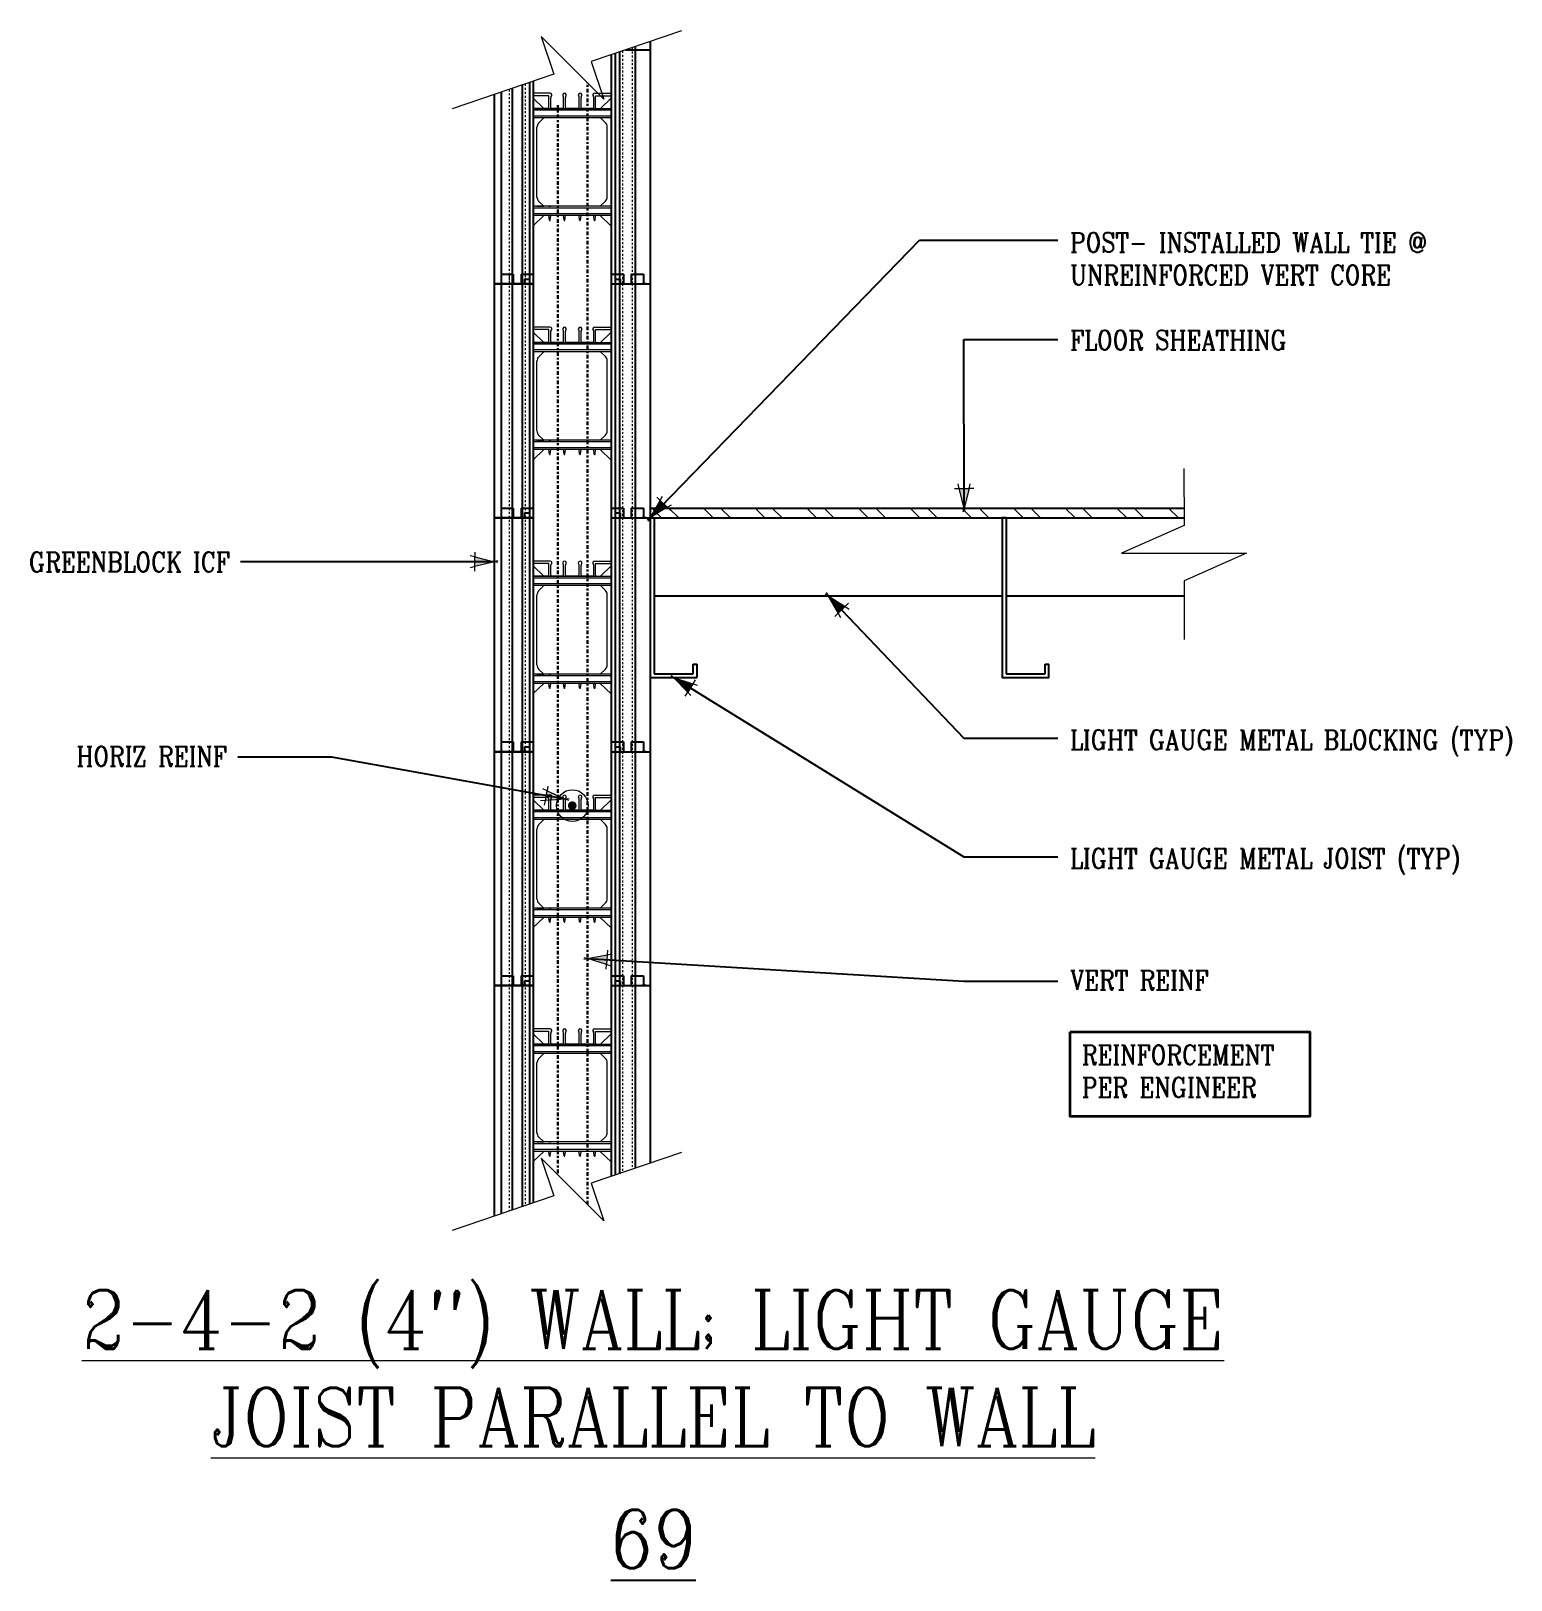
# Model space of a CAD drawing. Header units: inches. Extents: x -66.6 to 9.3, y 204.4 to 283.9.
import ezdxf

# ---------------------------------------------------------------- set-up
doc = ezdxf.new("R2010")
doc.units = ezdxf.units.IN
doc.header["$MEASUREMENT"] = 0
for name, pattern in [('CENTER', [2, 1.25, -0.25, 0.25, -0.25]), ('DASHED2', [0.375, 0.25, -0.125]), ('HIDDEN', [0.375, 0.25, -0.125])]:
    doc.linetypes.add(name, pattern=pattern)
doc.layers.get('Defpoints').update_dxf_attribs({"color": 252})
for name, color, linetype, lineweight in [('A2 Hatch', 8, 'Continuous', 9), ('A4 medium', 7, 'Continuous', 35), ('DETAILS', 7, 'Continuous', 13), ('DIM', 3, 'Continuous', 13), ('REBAR', 2, 'CENTER', 30)]:
    doc.layers.add(name, color=color, linetype=linetype, lineweight=lineweight)
doc.styles.add('ARCTEXT', font='arctext.shx', dxfattribs={"width": 0.85})
doc.styles.add('RomanC', font='romanc.shx', dxfattribs={"width": 0.85, "height": 5})
doc.dimstyles.new('ARCTEXT1-4', dxfattribs={"dimtxt": 4, "dimasz": 2, "dimexe": 2, "dimexo": 2, "dimgap": 2, "dimtad": 1, "dimdec": 4, "dimzin": 3, "dimdsep": 46, "dimlunit": 4, "dimtxsty": 'ARCTEXT', "dimblk": 'ARCHTICK', "dimcen": 2, "dimaunit": 1, "dimadec": 0, "dimazin": 0, "dimtfac": 1, "dimtdec": 4, "dimtmove": 2, "dimatfit": 3, "dimldrblk": 'arrow', "dimfxl": 0, "dimtolj": 1, "dimtzin": 0, "dimarcsym": 0})

msp = doc.modelspace()

# ---------------------------------------------------------------- texts
at = {"layer": 'Defpoints', "insert": (-34.666, 208.03), "char_height": 3, "width": 90.08, "attachment_point": 2, "style": 'RomanC'}
msp.add_mtext('{\\L69\\P}\\P            ', dxfattribs=at)
at = {"layer": 'DIM', "color": 3, "char_height": 1, "style": 'RomanC'}
for s, insert, width, attachment_point in [('POST- INSTALLED WALL TIE @ UNREINFORCED VERT CORE', (-13.294, 273.545), 22.68955, 1), ('FLOOR SHEATHING ', (-13.294, 268.536), 22.68955, 1), ('GREENBLOCK ICF', (-56.385, 257.149), 22.68955, 3), ('LIGHT GAUGE METAL BLOCKING (TYP)', (-13.294, 248.033), 22.68955, 1), ('HORIZ REINF', (-56.534, 247.184), 22.68955, 3), ('LIGHT GAUGE METAL JOIST (TYP)', (-13.294, 241.948), 22.68955, 1), ('VERT REINF ', (-13.294, 235.699), 22.68955, 1), ('REINFORCEMENT PER ENGINEER', (-12.685, 231.871), 13.32674, 1)]:
    msp.add_mtext(s, dxfattribs=dict(at, insert=insert, width=width, attachment_point=attachment_point))
at = {"layer": 'DIM', "insert": (-34.681, 219.294), "char_height": 3, "width": 67.57215, "attachment_point": 2, "style": 'RomanC'}
msp.add_mtext('{\\L2-4-2 (4") WALL; LIGHT GAUGE JOIST PARALLEL TO WALL}                                               \\P                                                      \\P            ', dxfattribs=at)

# ---------------------------------------------------------------- blocks, each defined once
blk = doc.blocks.new('_ArchTick')
at = {"color": 0, "linetype": 'ByBlock', "const_width": 0.15}
blk.add_lwpolyline([(-0.5, -0.5), (0.5, 0.5)], dxfattribs=at)
blk = doc.blocks.new('arrow')
at = {"layer": 'DIM'}
blk.add_hatch(color=253, dxfattribs=at).paths.add_polyline_path([(-2, 0.5), (-2, -0.5), (0, 0)])
at = {"layer": 'DIM', "lineweight": 9}
for points in [[(-2, 0.98), (-2, 0.5), (-2.47, 0.62)], [(0.37, 0.09), (0, 0)], [(0.37, -0.09), (0, 0)], [(-2, -0.98), (-2, -0.5), (-2.47, -0.62)]]:
    blk.add_lwpolyline(points, dxfattribs=at)
at = {"layer": 'DIM', "lineweight": 15}
blk.add_lwpolyline([(0, 0), (-2, -0.5), (-2, 0.5), (0, 0)], dxfattribs=at)

# ---------------------------------------------------------------- hatches: boundary and pattern name
at = {"layer": 'A2 Hatch', "ltscale": 0.15}
h = msp.add_hatch(dxfattribs=at)
h.set_pattern_fill('ANSI32', color=256, scale=5, angle=90, style=0)
h.set_pattern_definition([(135, (-3280.9757, 599.4368), (-1.3258252, -1.3258252), []), (135, (-3280.9757, 600.3207), (-1.3258252, -1.3258252), [])])
edge = h.paths.add_edge_path()
edge.add_line((-34.822, 259.42), (-7.444, 259.42))
edge.add_line((-34.822, 258.92), (-7.444, 258.92))
edge.add_line((-7.444, 259.42), (-7.444, 258.92))
edge.add_line((-34.822, 259.42), (-34.822, 258.92))
h = msp.add_hatch(color=256, dxfattribs=at)
edge = h.paths.add_edge_path()
edge.add_arc((-38.822, 244.154), 0.224, 0, 360)

# ---------------------------------------------------------------- linework, layer by layer
at = {"color": 1}
for p, q in [((-36.085, 282.92), (-34.822, 282.92)), ((-36.085, 282.92), (-34.822, 282.92)), ((-36.085, 282.92), (-34.822, 282.92)), ((-36.085, 282.92), (-34.822, 282.92)), ((-36.085, 282.92), (-34.822, 282.92)), ((-36.085, 282.92), (-34.822, 282.92)), ((-36.085, 282.92), (-34.822, 282.92)), ((-36.085, 282.92), (-34.822, 282.92)), ((-36.085, 282.92), (-34.822, 282.92)), ((-36.085, 282.92), (-34.822, 282.92)), ((-36.085, 282.92), (-34.822, 282.92)), ((-36.085, 282.92), (-34.822, 282.92)), ((-36.085, 282.92), (-34.822, 282.92)), ((-36.085, 282.92), (-34.822, 282.92)), ((-35.587, 283.088), (-35.587, 270.92)), ((-34.822, 283.348), (-34.822, 270.92)), ((-36.822, 282.67), (-36.822, 270.92)), ((-36.622, 282.737), (-36.622, 270.92)), ((-36.407, 282.81), (-36.407, 270.92)), ((-40.822, 281.313), (-40.822, 270.92)), ((-42.822, 280.635), (-42.822, 270.92)), ((-42.472, 280.753), (-42.472, 270.92)), ((-41.897, 280.948), (-41.897, 270.92)), ((-41.397, 281.118), (-41.397, 270.92)), ((-41.022, 281.245), (-41.022, 270.92)), ((-42.472, 271.42), (-41.847, 271.42)), ((-42.472, 271.42), (-41.847, 271.42)), ((-42.472, 271.42), (-41.847, 271.42)), ((-42.472, 271.42), (-41.847, 271.42)), ((-42.472, 271.42), (-42.472, 258.92)), ((-42.472, 271.42), (-41.847, 271.42)), ((-42.472, 271.42), (-41.847, 271.42)), ((-42.472, 271.42), (-41.847, 271.42)), ((-42.472, 271.42), (-41.847, 271.42)), ((-42.472, 271.42), (-41.847, 271.42)), ((-42.472, 271.42), (-41.847, 271.42)), ((-42.472, 271.42), (-41.847, 271.42)), ((-42.472, 271.42), (-41.847, 271.42)), ((-42.472, 271.42), (-41.847, 271.42)), ((-42.472, 271.42), (-41.847, 271.42)), ((-42.472, 271.42), (-41.847, 271.42)), ((-42.472, 271.42), (-41.847, 271.42)), ((-42.472, 271.42), (-41.847, 271.42)), ((-42.472, 271.42), (-41.847, 271.42)), ((-42.472, 271.42), (-41.847, 271.42)), ((-42.472, 271.42), (-41.847, 271.42)), ((-42.472, 271.42), (-41.847, 271.42)), ((-42.472, 271.42), (-41.847, 271.42)), ((-42.472, 271.42), (-41.847, 271.42)), ((-42.472, 271.42), (-41.847, 271.42)), ((-42.472, 271.42), (-41.847, 271.42)), ((-42.472, 271.42), (-41.847, 271.42)), ((-42.472, 271.42), (-41.847, 271.42)), ((-42.472, 271.42), (-41.847, 271.42)), ((-42.472, 271.42), (-41.847, 271.42)), ((-42.472, 271.42), (-41.847, 271.42)), ((-42.472, 271.42), (-41.847, 271.42)), ((-42.472, 271.42), (-41.847, 271.42)), ((-42.472, 271.42), (-41.847, 271.42)), ((-42.472, 271.42), (-41.847, 271.42)), ((-42.472, 271.42), (-41.847, 271.42)), ((-42.472, 271.42), (-41.847, 271.42)), ((-42.472, 271.42), (-41.847, 271.42)), ((-42.472, 271.42), (-41.847, 271.42)), ((-42.472, 271.42), (-41.847, 271.42)), ((-42.472, 271.42), (-41.847, 271.42)), ((-42.472, 271.42), (-41.847, 271.42)), ((-42.472, 271.42), (-41.847, 271.42)), ((-42.472, 271.42), (-41.847, 271.42)), ((-42.472, 271.42), (-41.847, 271.42)), ((-42.472, 271.42), (-41.847, 271.42)), ((-42.472, 271.42), (-41.847, 271.42)), ((-42.472, 271.42), (-41.847, 271.42)), ((-42.472, 271.42), (-41.847, 271.42)), ((-42.472, 271.42), (-41.847, 271.42)), ((-42.472, 271.42), (-41.847, 271.42)), ((-42.472, 271.42), (-41.847, 271.42)), ((-42.472, 271.42), (-41.847, 271.42)), ((-42.472, 271.42), (-41.847, 271.42)), ((-42.472, 271.42), (-41.847, 271.42)), ((-42.472, 271.42), (-41.847, 271.42)), ((-42.472, 271.42), (-41.847, 271.42)), ((-42.472, 271.42), (-41.847, 271.42)), ((-42.472, 271.42), (-41.847, 271.42)), ((-42.472, 271.42), (-41.847, 271.42)), ((-42.472, 271.42), (-41.847, 271.42)), ((-42.472, 271.42), (-41.847, 271.42)), ((-42.472, 271.42), (-41.847, 271.42)), ((-42.472, 271.42), (-41.847, 271.42)), ((-42.472, 271.42), (-41.847, 271.42)), ((-42.472, 271.42), (-41.847, 271.42)), ((-42.472, 271.42), (-41.847, 271.42)), ((-42.472, 271.42), (-41.847, 271.42)), ((-42.472, 271.42), (-41.847, 271.42)), ((-42.472, 271.42), (-41.847, 271.42)), ((-42.472, 271.42), (-41.847, 271.42)), ((-42.472, 271.42), (-41.847, 271.42)), ((-42.472, 271.42), (-41.847, 271.42)), ((-42.472, 271.42), (-41.847, 271.42)), ((-42.472, 271.42), (-41.847, 271.42)), ((-42.472, 271.42), (-41.847, 271.42)), ((-42.472, 271.42), (-41.847, 271.42)), ((-42.472, 271.42), (-41.847, 271.42)), ((-42.472, 271.42), (-41.847, 271.42)), ((-42.472, 271.42), (-41.847, 271.42)), ((-42.472, 271.42), (-41.847, 271.42)), ((-42.472, 271.42), (-41.847, 271.42)), ((-42.472, 271.42), (-41.847, 271.42)), ((-42.472, 271.42), (-41.847, 271.42)), ((-42.472, 271.42), (-41.847, 271.42)), ((-42.472, 271.42), (-41.847, 271.42)), ((-42.472, 271.42), (-41.847, 271.42)), ((-42.472, 271.42), (-41.847, 271.42)), ((-42.472, 271.42), (-41.847, 271.42)), ((-42.472, 271.42), (-41.847, 271.42)), ((-42.472, 271.42), (-41.847, 271.42)), ((-42.472, 271.42), (-41.847, 271.42)), ((-42.472, 271.42), (-41.847, 271.42)), ((-42.472, 271.42), (-41.847, 271.42)), ((-42.472, 271.42), (-41.847, 271.42)), ((-42.472, 271.42), (-41.847, 271.42)), ((-42.472, 271.42), (-41.847, 271.42)), ((-42.472, 271.42), (-41.847, 271.42)), ((-42.472, 271.42), (-41.847, 271.42)), ((-42.472, 271.42), (-41.847, 271.42)), ((-42.472, 271.42), (-41.847, 271.42)), ((-42.472, 271.42), (-41.847, 271.42)), ((-42.472, 271.42), (-41.847, 271.42)), ((-42.472, 271.42), (-41.847, 271.42)), ((-42.472, 271.42), (-41.847, 271.42)), ((-41.897, 271.42), (-41.897, 258.92)), ((-41.847, 271.42), (-41.847, 270.92)), ((-41.847, 271.42), (-41.847, 270.92)), ((-41.847, 271.42), (-41.847, 270.92)), ((-41.847, 271.42), (-41.847, 270.92)), ((-41.847, 271.42), (-41.847, 270.92)), ((-41.847, 271.42), (-41.847, 270.92)), ((-41.847, 271.42), (-41.847, 270.92)), ((-41.847, 271.42), (-41.847, 270.92)), ((-41.847, 271.42), (-41.847, 270.92)), ((-41.847, 271.42), (-41.847, 270.92)), ((-41.847, 271.42), (-41.847, 270.92)), ((-41.847, 271.42), (-41.847, 270.92)), ((-41.847, 271.42), (-41.847, 270.92)), ((-41.847, 271.42), (-41.847, 270.92)), ((-41.847, 271.42), (-41.847, 270.92)), ((-41.847, 271.42), (-41.847, 270.92)), ((-41.847, 271.42), (-41.847, 270.92)), ((-41.847, 271.42), (-41.847, 270.92)), ((-41.847, 271.42), (-41.847, 270.92)), ((-41.847, 271.42), (-41.847, 270.92)), ((-41.847, 271.42), (-41.847, 270.92)), ((-41.847, 271.42), (-41.847, 270.92)), ((-41.847, 271.42), (-41.847, 270.92)), ((-41.847, 271.42), (-41.847, 270.92)), ((-41.847, 271.42), (-41.847, 270.92)), ((-41.847, 271.42), (-41.847, 270.92)), ((-41.847, 271.42), (-41.847, 270.92)), ((-41.847, 271.42), (-41.847, 270.92)), ((-41.847, 271.42), (-41.847, 270.92)), ((-41.847, 271.42), (-41.847, 270.92)), ((-41.847, 271.42), (-41.847, 270.92)), ((-41.847, 271.42), (-41.847, 270.92)), ((-41.847, 271.42), (-41.847, 270.92)), ((-41.847, 271.42), (-41.847, 270.92)), ((-41.847, 271.42), (-41.847, 270.92)), ((-41.847, 271.42), (-41.847, 270.92)), ((-41.847, 271.42), (-41.847, 270.92)), ((-41.847, 271.42), (-41.847, 270.92)), ((-41.847, 271.42), (-41.847, 270.92)), ((-41.847, 271.42), (-41.847, 270.92)), ((-41.847, 271.42), (-41.847, 270.92)), ((-41.847, 271.42), (-41.847, 270.92)), ((-41.847, 271.42), (-41.847, 270.92)), ((-41.847, 271.42), (-41.847, 270.92)), ((-41.847, 271.42), (-41.847, 270.92)), ((-41.847, 271.42), (-41.847, 270.92)), ((-41.847, 271.42), (-41.847, 270.92)), ((-41.847, 271.42), (-41.847, 270.92)), ((-41.847, 271.42), (-41.847, 270.92)), ((-41.847, 271.42), (-41.847, 270.92)), ((-41.847, 271.42), (-41.847, 270.92)), ((-41.847, 271.42), (-41.847, 270.92)), ((-41.847, 271.42), (-41.847, 270.92)), ((-41.847, 271.42), (-41.847, 270.92)), ((-41.847, 271.42), (-41.847, 270.92)), ((-41.847, 271.42), (-41.847, 270.92)), ((-41.847, 271.42), (-41.847, 270.92)), ((-41.847, 271.42), (-41.847, 270.92)), ((-41.847, 271.42), (-41.847, 270.92)), ((-41.847, 271.42), (-41.847, 270.92)), ((-41.847, 271.42), (-41.847, 270.92)), ((-41.847, 271.42), (-41.847, 270.92)), ((-41.847, 271.42), (-41.847, 270.92)), ((-41.847, 271.42), (-41.847, 270.92)), ((-41.847, 271.42), (-41.847, 270.92)), ((-41.847, 271.42), (-41.847, 270.92)), ((-41.847, 271.42), (-41.847, 270.92)), ((-41.847, 271.42), (-41.847, 270.92)), ((-41.847, 271.42), (-41.847, 270.92)), ((-41.847, 271.42), (-41.847, 270.92)), ((-41.847, 271.42), (-41.847, 270.92)), ((-41.847, 271.42), (-41.847, 270.92)), ((-41.847, 271.42), (-41.847, 270.92)), ((-41.847, 271.42), (-41.847, 270.92)), ((-41.847, 271.42), (-41.847, 270.92)), ((-41.847, 271.42), (-41.847, 270.92)), ((-41.847, 271.42), (-41.847, 270.92)), ((-41.847, 271.42), (-41.847, 270.92)), ((-41.847, 271.42), (-41.847, 270.92)), ((-41.847, 271.42), (-41.847, 270.92)), ((-41.847, 271.42), (-41.847, 270.92)), ((-41.847, 271.42), (-41.847, 270.92)), ((-41.847, 271.42), (-41.847, 270.92)), ((-41.847, 271.42), (-41.847, 270.92)), ((-41.847, 271.42), (-41.847, 270.92)), ((-41.847, 271.42), (-41.847, 270.92)), ((-41.847, 271.42), (-41.847, 270.92)), ((-41.847, 271.42), (-41.847, 270.92)), ((-41.847, 271.42), (-41.847, 270.92)), ((-41.847, 271.42), (-41.847, 270.92)), ((-41.847, 271.42), (-41.847, 270.92)), ((-41.847, 271.42), (-41.847, 270.92)), ((-41.847, 271.42), (-41.847, 270.92)), ((-41.847, 271.42), (-41.847, 270.92)), ((-41.847, 271.42), (-41.847, 270.92)), ((-41.847, 271.42), (-41.847, 270.92)), ((-41.847, 271.42), (-41.847, 270.92)), ((-41.847, 271.42), (-41.847, 270.92)), ((-41.847, 271.42), (-41.847, 270.92)), ((-41.847, 271.42), (-41.847, 270.92)), ((-41.847, 271.42), (-41.847, 270.92)), ((-41.847, 271.42), (-41.847, 270.92)), ((-41.847, 271.42), (-41.847, 270.92)), ((-41.847, 271.42), (-41.847, 270.92)), ((-41.447, 271.42), (-41.447, 270.92)), ((-41.447, 271.42), (-40.822, 271.42)), ((-41.447, 271.42), (-41.447, 270.92)), ((-41.447, 271.42), (-40.822, 271.42)), ((-41.447, 271.42), (-41.447, 270.92)), ((-41.447, 271.42), (-40.822, 271.42)), ((-41.447, 271.42), (-41.447, 270.92)), ((-41.447, 271.42), (-40.822, 271.42)), ((-41.447, 271.42), (-41.447, 270.92)), ((-41.447, 271.42), (-40.822, 271.42)), ((-41.447, 271.42), (-41.447, 270.92)), ((-41.447, 271.42), (-40.822, 271.42)), ((-41.447, 271.42), (-41.447, 270.92)), ((-41.447, 271.42), (-40.822, 271.42)), ((-41.447, 271.42), (-41.447, 270.92)), ((-41.447, 271.42), (-40.822, 271.42)), ((-41.447, 271.42), (-41.447, 270.92)), ((-41.447, 271.42), (-40.822, 271.42)), ((-41.447, 271.42), (-41.447, 270.92)), ((-41.447, 271.42), (-40.822, 271.42)), ((-41.447, 271.42), (-41.447, 270.92)), ((-41.447, 271.42), (-40.822, 271.42)), ((-41.447, 271.42), (-41.447, 270.92)), ((-41.447, 271.42), (-40.822, 271.42)), ((-41.447, 271.42), (-41.447, 270.92)), ((-41.447, 271.42), (-40.822, 271.42)), ((-41.447, 271.42), (-41.447, 270.92)), ((-41.447, 271.42), (-40.822, 271.42)), ((-41.447, 271.42), (-41.447, 270.92)), ((-41.447, 271.42), (-40.822, 271.42)), ((-41.447, 271.42), (-41.447, 270.92)), ((-41.447, 271.42), (-40.822, 271.42)), ((-41.447, 271.42), (-41.447, 270.92)), ((-41.447, 271.42), (-40.822, 271.42)), ((-41.447, 271.42), (-41.447, 270.92)), ((-41.447, 271.42), (-40.822, 271.42)), ((-41.447, 271.42), (-41.447, 270.92)), ((-41.447, 271.42), (-40.822, 271.42)), ((-41.447, 271.42), (-41.447, 270.92)), ((-41.447, 271.42), (-40.822, 271.42)), ((-41.447, 271.42), (-41.447, 270.92)), ((-41.447, 271.42), (-40.822, 271.42)), ((-41.447, 271.42), (-41.447, 270.92)), ((-41.447, 271.42), (-40.822, 271.42)), ((-41.447, 271.42), (-41.447, 270.92)), ((-41.447, 271.42), (-40.822, 271.42)), ((-41.447, 271.42), (-41.447, 270.92)), ((-41.447, 271.42), (-40.822, 271.42)), ((-41.447, 271.42), (-41.447, 270.92)), ((-41.447, 271.42), (-40.822, 271.42)), ((-41.447, 271.42), (-41.447, 270.92)), ((-41.447, 271.42), (-40.822, 271.42)), ((-41.447, 271.42), (-41.447, 270.92)), ((-41.447, 271.42), (-40.822, 271.42)), ((-41.447, 271.42), (-41.447, 270.92)), ((-41.447, 271.42), (-40.822, 271.42)), ((-41.447, 271.42), (-41.447, 270.92)), ((-41.447, 271.42), (-40.822, 271.42)), ((-41.447, 271.42), (-41.447, 270.92)), ((-41.447, 271.42), (-40.822, 271.42)), ((-41.447, 271.42), (-41.447, 270.92)), ((-41.447, 271.42), (-40.822, 271.42)), ((-41.447, 271.42), (-41.447, 270.92)), ((-41.447, 271.42), (-40.822, 271.42)), ((-41.447, 271.42), (-41.447, 270.92)), ((-41.447, 271.42), (-40.822, 271.42)), ((-41.447, 271.42), (-41.447, 270.92)), ((-41.447, 271.42), (-40.822, 271.42)), ((-41.447, 271.42), (-41.447, 270.92)), ((-41.447, 271.42), (-40.822, 271.42)), ((-41.447, 271.42), (-41.447, 270.92)), ((-41.447, 271.42), (-40.822, 271.42)), ((-41.447, 271.42), (-41.447, 270.92)), ((-41.447, 271.42), (-40.822, 271.42)), ((-41.447, 271.42), (-41.447, 270.92)), ((-41.447, 271.42), (-40.822, 271.42)), ((-41.447, 271.42), (-41.447, 270.92)), ((-41.447, 271.42), (-40.822, 271.42)), ((-41.447, 271.42), (-41.447, 270.92)), ((-41.447, 271.42), (-40.822, 271.42)), ((-41.447, 271.42), (-41.447, 270.92)), ((-41.447, 271.42), (-40.822, 271.42)), ((-41.447, 271.42), (-41.447, 270.92)), ((-41.447, 271.42), (-40.822, 271.42)), ((-41.447, 271.42), (-41.447, 270.92)), ((-41.447, 271.42), (-40.822, 271.42)), ((-41.447, 271.42), (-41.447, 270.92)), ((-41.447, 271.42), (-40.822, 271.42)), ((-41.447, 271.42), (-41.447, 270.92)), ((-41.447, 271.42), (-40.822, 271.42)), ((-41.447, 271.42), (-41.447, 270.92)), ((-41.447, 271.42), (-40.822, 271.42)), ((-41.447, 271.42), (-41.447, 270.92)), ((-41.447, 271.42), (-40.822, 271.42)), ((-41.447, 271.42), (-41.447, 270.92)), ((-41.447, 271.42), (-40.822, 271.42)), ((-41.447, 271.42), (-41.447, 270.92)), ((-41.447, 271.42), (-40.822, 271.42)), ((-41.447, 271.42), (-41.447, 270.92)), ((-41.447, 271.42), (-40.822, 271.42)), ((-41.447, 271.42), (-41.447, 270.92)), ((-41.447, 271.42), (-40.822, 271.42)), ((-41.447, 271.42), (-41.447, 270.92)), ((-41.447, 271.42), (-40.822, 271.42)), ((-41.447, 271.42), (-41.447, 270.92)), ((-41.447, 271.42), (-40.822, 271.42)), ((-41.447, 271.42), (-41.447, 270.92)), ((-41.447, 271.42), (-40.822, 271.42)), ((-41.447, 271.42), (-41.447, 270.92)), ((-41.447, 271.42), (-40.822, 271.42)), ((-41.447, 271.42), (-41.447, 270.92)), ((-41.447, 271.42), (-40.822, 271.42)), ((-41.447, 271.42), (-41.447, 270.92)), ((-41.447, 271.42), (-40.822, 271.42)), ((-41.447, 271.42), (-41.447, 270.92)), ((-41.447, 271.42), (-40.822, 271.42)), ((-41.447, 271.42), (-41.447, 270.92)), ((-41.447, 271.42), (-40.822, 271.42)), ((-41.447, 271.42), (-41.447, 270.92)), ((-41.447, 271.42), (-40.822, 271.42)), ((-41.447, 271.42), (-41.447, 270.92)), ((-41.447, 271.42), (-40.822, 271.42)), ((-41.447, 271.42), (-41.447, 270.92)), ((-41.447, 271.42), (-40.822, 271.42)), ((-41.447, 271.42), (-41.447, 270.92)), ((-41.447, 271.42), (-40.822, 271.42)), ((-41.447, 271.42), (-41.447, 270.92)), ((-41.447, 271.42), (-40.822, 271.42)), ((-41.447, 271.42), (-41.447, 270.92)), ((-41.447, 271.42), (-40.822, 271.42)), ((-41.447, 271.42), (-41.447, 270.92)), ((-41.447, 271.42), (-40.822, 271.42)), ((-41.447, 271.42), (-41.447, 270.92)), ((-41.447, 271.42), (-40.822, 271.42)), ((-41.447, 271.42), (-41.447, 270.92)), ((-41.447, 271.42), (-40.822, 271.42)), ((-41.447, 271.42), (-41.447, 270.92)), ((-41.447, 271.42), (-40.822, 271.42)), ((-41.447, 271.42), (-41.447, 270.92)), ((-41.447, 271.42), (-40.822, 271.42)), ((-41.447, 271.42), (-41.447, 270.92)), ((-41.447, 271.42), (-40.822, 271.42)), ((-41.447, 271.42), (-41.447, 270.92)), ((-41.447, 271.42), (-40.822, 271.42)), ((-41.447, 271.42), (-41.447, 270.92)), ((-41.447, 271.42), (-40.822, 271.42)), ((-41.447, 271.42), (-41.447, 270.92)), ((-41.447, 271.42), (-40.822, 271.42)), ((-41.447, 271.42), (-41.447, 270.92)), ((-41.447, 271.42), (-40.822, 271.42)), ((-41.447, 271.42), (-41.447, 270.92)), ((-41.447, 271.42), (-40.822, 271.42)), ((-41.447, 271.42), (-41.447, 270.92)), ((-41.447, 271.42), (-40.822, 271.42)), ((-41.447, 271.42), (-41.447, 270.92)), ((-41.447, 271.42), (-40.822, 271.42)), ((-41.447, 271.42), (-41.447, 270.92)), ((-41.447, 271.42), (-40.822, 271.42)), ((-41.447, 271.42), (-41.447, 270.92)), ((-41.447, 271.42), (-40.822, 271.42)), ((-41.447, 271.42), (-41.447, 270.92)), ((-41.447, 271.42), (-40.822, 271.42)), ((-41.447, 271.42), (-41.447, 270.92)), ((-41.447, 271.42), (-40.822, 271.42)), ((-41.447, 271.42), (-41.447, 270.92)), ((-41.447, 271.42), (-40.822, 271.42)), ((-41.447, 271.42), (-41.447, 270.92)), ((-41.447, 271.42), (-40.822, 271.42)), ((-41.447, 271.42), (-41.447, 270.92)), ((-41.447, 271.42), (-40.822, 271.42)), ((-41.447, 271.42), (-41.447, 270.92)), ((-41.447, 271.42), (-40.822, 271.42)), ((-41.447, 271.42), (-41.447, 270.92)), ((-41.447, 271.42), (-40.822, 271.42)), ((-41.447, 271.42), (-41.447, 270.92)), ((-41.447, 271.42), (-40.822, 271.42)), ((-41.447, 271.42), (-41.447, 270.92)), ((-41.447, 271.42), (-40.822, 271.42)), ((-41.447, 271.42), (-41.447, 270.92)), ((-41.447, 271.42), (-40.822, 271.42)), ((-41.447, 271.42), (-41.447, 270.92)), ((-41.447, 271.42), (-40.822, 271.42)), ((-41.447, 271.42), (-41.447, 270.92)), ((-41.447, 271.42), (-40.822, 271.42)), ((-41.447, 271.42), (-41.447, 270.92)), ((-41.447, 271.42), (-40.822, 271.42)), ((-41.447, 271.42), (-41.447, 270.92)), ((-41.447, 271.42), (-40.822, 271.42)), ((-41.447, 271.42), (-41.447, 270.92)), ((-41.447, 271.42), (-40.822, 271.42)), ((-41.447, 271.42), (-41.447, 270.92)), ((-41.447, 271.42), (-40.822, 271.42)), ((-41.447, 271.42), (-41.447, 270.92)), ((-41.447, 271.42), (-40.822, 271.42)), ((-41.447, 271.42), (-41.447, 270.92)), ((-41.447, 271.42), (-40.822, 271.42)), ((-41.447, 271.42), (-41.447, 270.92)), ((-41.447, 271.42), (-40.822, 271.42)), ((-41.447, 271.42), (-41.447, 270.92)), ((-41.447, 271.42), (-40.822, 271.42)), ((-41.447, 271.42), (-41.447, 270.92)), ((-41.447, 271.42), (-40.822, 271.42)), ((-41.447, 271.42), (-41.447, 270.92)), ((-41.447, 271.42), (-40.822, 271.42)), ((-41.447, 271.42), (-41.447, 270.92)), ((-41.447, 271.42), (-40.822, 271.42)), ((-41.447, 271.42), (-41.447, 270.92)), ((-41.447, 271.42), (-40.822, 271.42)), ((-41.397, 271.42), (-41.397, 258.92)), ((-41.272, 271.17), (-41.272, 270.92)), ((-41.272, 271.17), (-41.022, 271.17)), ((-41.272, 271.17), (-41.272, 270.92)), ((-41.272, 271.17), (-41.022, 271.17)), ((-41.272, 271.17), (-41.272, 270.92)), ((-41.272, 271.17), (-41.022, 271.17)), ((-41.272, 271.17), (-41.272, 270.92)), ((-41.272, 271.17), (-41.022, 271.17)), ((-41.272, 271.17), (-41.272, 270.92)), ((-41.272, 271.17), (-41.022, 271.17)), ((-41.272, 271.17), (-41.272, 270.92)), ((-41.272, 271.17), (-41.022, 271.17)), ((-41.272, 271.17), (-41.272, 270.92)), ((-41.272, 271.17), (-41.022, 271.17)), ((-41.272, 271.17), (-41.272, 270.92)), ((-41.272, 271.17), (-41.022, 271.17)), ((-41.272, 271.17), (-41.272, 270.92)), ((-41.272, 271.17), (-41.022, 271.17)), ((-41.272, 271.17), (-41.272, 270.92)), ((-41.272, 271.17), (-41.022, 271.17)), ((-41.272, 271.17), (-41.272, 270.92)), ((-41.272, 271.17), (-41.022, 271.17)), ((-41.272, 271.17), (-41.272, 270.92)), ((-41.272, 271.17), (-41.022, 271.17)), ((-41.272, 271.17), (-41.272, 270.92)), ((-41.272, 271.17), (-41.022, 271.17)), ((-41.272, 271.17), (-41.272, 270.92)), ((-41.272, 271.17), (-41.022, 271.17)), ((-41.272, 271.17), (-41.272, 270.92)), ((-41.272, 271.17), (-41.022, 271.17)), ((-41.272, 271.17), (-41.272, 270.92)), ((-41.272, 271.17), (-41.022, 271.17)), ((-41.272, 271.17), (-41.272, 270.92)), ((-41.272, 271.17), (-41.022, 271.17)), ((-41.272, 271.17), (-41.272, 270.92)), ((-41.272, 271.17), (-41.022, 271.17)), ((-41.272, 271.17), (-41.272, 270.92)), ((-41.272, 271.17), (-41.022, 271.17)), ((-41.272, 271.17), (-41.272, 270.92)), ((-41.272, 271.17), (-41.022, 271.17)), ((-41.272, 271.17), (-41.272, 270.92)), ((-41.272, 271.17), (-41.022, 271.17)), ((-41.272, 271.17), (-41.272, 270.92)), ((-41.272, 271.17), (-41.022, 271.17)), ((-41.272, 271.17), (-41.272, 270.92)), ((-41.272, 271.17), (-41.022, 271.17)), ((-41.272, 271.17), (-41.272, 270.92)), ((-41.272, 271.17), (-41.022, 271.17)), ((-41.272, 271.17), (-41.272, 270.92)), ((-41.272, 271.17), (-41.022, 271.17)), ((-41.272, 271.17), (-41.272, 270.92)), ((-41.272, 271.17), (-41.022, 271.17)), ((-41.272, 271.17), (-41.272, 270.92)), ((-41.272, 271.17), (-41.022, 271.17)), ((-41.272, 271.17), (-41.272, 270.92)), ((-41.272, 271.17), (-41.022, 271.17)), ((-41.272, 271.17), (-41.272, 270.92)), ((-41.272, 271.17), (-41.022, 271.17)), ((-41.272, 271.17), (-41.272, 270.92)), ((-41.272, 271.17), (-41.022, 271.17)), ((-41.272, 271.17), (-41.272, 270.92)), ((-41.272, 271.17), (-41.022, 271.17)), ((-41.272, 271.17), (-41.272, 270.92)), ((-41.272, 271.17), (-41.022, 271.17)), ((-41.272, 271.17), (-41.272, 270.92)), ((-41.272, 271.17), (-41.022, 271.17)), ((-41.272, 271.17), (-41.272, 270.92)), ((-41.272, 271.17), (-41.022, 271.17)), ((-41.272, 271.17), (-41.272, 270.92)), ((-41.272, 271.17), (-41.022, 271.17)), ((-41.272, 271.17), (-41.272, 270.92)), ((-41.272, 271.17), (-41.022, 271.17)), ((-41.272, 271.17), (-41.272, 270.92)), ((-41.272, 271.17), (-41.022, 271.17)), ((-41.272, 271.17), (-41.272, 270.92)), ((-41.272, 271.17), (-41.022, 271.17)), ((-41.272, 271.17), (-41.272, 270.92)), ((-41.272, 271.17), (-41.022, 271.17)), ((-41.272, 271.17), (-41.272, 270.92)), ((-41.272, 271.17), (-41.022, 271.17)), ((-41.272, 271.17), (-41.272, 270.92)), ((-41.272, 271.17), (-41.022, 271.17)), ((-41.272, 271.17), (-41.272, 270.92)), ((-41.272, 271.17), (-41.022, 271.17)), ((-41.272, 271.17), (-41.272, 270.92)), ((-41.272, 271.17), (-41.022, 271.17)), ((-41.272, 271.17), (-41.272, 270.92)), ((-41.272, 271.17), (-41.022, 271.17)), ((-41.272, 271.17), (-41.272, 270.92)), ((-41.272, 271.17), (-41.022, 271.17)), ((-41.272, 271.17), (-41.272, 270.92)), ((-41.272, 271.17), (-41.022, 271.17)), ((-41.272, 271.17), (-41.272, 270.92)), ((-41.272, 271.17), (-41.022, 271.17)), ((-41.272, 271.17), (-41.272, 270.92)), ((-41.272, 271.17), (-41.022, 271.17)), ((-41.272, 271.17), (-41.272, 270.92)), ((-41.272, 271.17), (-41.022, 271.17)), ((-41.272, 271.17), (-41.272, 270.92)), ((-41.272, 271.17), (-41.022, 271.17)), ((-41.272, 271.17), (-41.272, 270.92)), ((-41.272, 271.17), (-41.022, 271.17)), ((-41.272, 271.17), (-41.272, 270.92)), ((-41.272, 271.17), (-41.022, 271.17)), ((-41.272, 271.17), (-41.272, 270.92)), ((-41.272, 271.17), (-41.022, 271.17)), ((-41.272, 271.17), (-41.272, 270.92)), ((-41.272, 271.17), (-41.022, 271.17)), ((-41.272, 271.17), (-41.272, 270.92)), ((-41.272, 271.17), (-41.022, 271.17)), ((-41.272, 271.17), (-41.272, 270.92)), ((-41.272, 271.17), (-41.022, 271.17)), ((-41.272, 271.17), (-41.272, 270.92)), ((-41.272, 271.17), (-41.022, 271.17)), ((-41.272, 271.17), (-41.272, 270.92)), ((-41.272, 271.17), (-41.022, 271.17)), ((-41.272, 271.17), (-41.272, 270.92)), ((-41.272, 271.17), (-41.022, 271.17)), ((-41.272, 271.17), (-41.272, 270.92)), ((-41.272, 271.17), (-41.022, 271.17)), ((-41.272, 271.17), (-41.272, 270.92)), ((-41.272, 271.17), (-41.022, 271.17)), ((-41.272, 271.17), (-41.272, 270.92)), ((-41.272, 271.17), (-41.022, 271.17)), ((-41.272, 271.17), (-41.272, 270.92)), ((-41.272, 271.17), (-41.022, 271.17)), ((-41.272, 271.17), (-41.272, 270.92)), ((-41.272, 271.17), (-41.022, 271.17)), ((-41.272, 271.17), (-41.272, 270.92)), ((-41.272, 271.17), (-41.022, 271.17)), ((-41.272, 271.17), (-41.272, 270.92)), ((-41.272, 271.17), (-41.022, 271.17)), ((-41.272, 271.17), (-41.272, 270.92)), ((-41.272, 271.17), (-41.022, 271.17)), ((-41.272, 271.17), (-41.272, 270.92)), ((-41.272, 271.17), (-41.022, 271.17)), ((-41.272, 271.17), (-41.272, 270.92)), ((-41.272, 271.17), (-41.022, 271.17)), ((-41.272, 271.17), (-41.272, 270.92)), ((-41.272, 271.17), (-41.022, 271.17)), ((-41.272, 271.17), (-41.272, 270.92)), ((-41.272, 271.17), (-41.022, 271.17)), ((-41.272, 271.17), (-41.272, 270.92)), ((-41.272, 271.17), (-41.022, 271.17)), ((-41.272, 271.17), (-41.272, 270.92)), ((-41.272, 271.17), (-41.022, 271.17)), ((-41.272, 271.17), (-41.272, 270.92)), ((-41.272, 271.17), (-41.022, 271.17)), ((-41.272, 271.17), (-41.272, 270.92)), ((-41.272, 271.17), (-41.022, 271.17)), ((-41.272, 271.17), (-41.272, 270.92)), ((-41.272, 271.17), (-41.022, 271.17)), ((-41.272, 271.17), (-41.272, 270.92)), ((-41.272, 271.17), (-41.022, 271.17)), ((-41.272, 271.17), (-41.272, 270.92)), ((-41.272, 271.17), (-41.022, 271.17)), ((-41.272, 271.17), (-41.272, 270.92)), ((-41.272, 271.17), (-41.022, 271.17)), ((-41.272, 271.17), (-41.272, 270.92)), ((-41.272, 271.17), (-41.022, 271.17)), ((-41.272, 271.17), (-41.272, 270.92)), ((-41.272, 271.17), (-41.022, 271.17)), ((-41.272, 271.17), (-41.272, 270.92)), ((-41.272, 271.17), (-41.022, 271.17)), ((-41.272, 271.17), (-41.272, 270.92)), ((-41.272, 271.17), (-41.022, 271.17)), ((-41.272, 271.17), (-41.272, 270.92)), ((-41.272, 271.17), (-41.022, 271.17)), ((-41.272, 271.17), (-41.272, 270.92)), ((-41.272, 271.17), (-41.022, 271.17)), ((-41.272, 271.17), (-41.272, 270.92)), ((-41.272, 271.17), (-41.022, 271.17)), ((-41.272, 271.17), (-41.272, 270.92)), ((-41.272, 271.17), (-41.022, 271.17)), ((-41.272, 271.17), (-41.272, 270.92)), ((-41.272, 271.17), (-41.022, 271.17)), ((-41.272, 271.17), (-41.272, 270.92)), ((-41.272, 271.17), (-41.022, 271.17)), ((-41.272, 271.17), (-41.272, 270.92)), ((-41.272, 271.17), (-41.022, 271.17)), ((-41.272, 271.17), (-41.272, 270.92)), ((-41.272, 271.17), (-41.022, 271.17)), ((-41.272, 271.17), (-41.272, 270.92)), ((-41.272, 271.17), (-41.022, 271.17)), ((-41.272, 271.17), (-41.272, 270.92)), ((-41.272, 271.17), (-41.022, 271.17)), ((-41.272, 271.17), (-41.272, 270.92)), ((-41.272, 271.17), (-41.022, 271.17)), ((-41.272, 271.17), (-41.272, 270.92)), ((-41.272, 271.17), (-41.022, 271.17)), ((-41.272, 271.17), (-41.272, 270.92)), ((-41.272, 271.17), (-41.022, 271.17)), ((-41.272, 271.17), (-41.272, 270.92)), ((-41.272, 271.17), (-41.022, 271.17)), ((-41.272, 271.17), (-41.272, 270.92)), ((-41.272, 271.17), (-41.022, 271.17)), ((-41.272, 271.17), (-41.272, 270.92)), ((-41.272, 271.17), (-41.022, 271.17)), ((-41.272, 271.17), (-41.272, 270.92)), ((-41.272, 271.17), (-41.022, 271.17)), ((-41.272, 271.17), (-41.272, 270.92)), ((-41.272, 271.17), (-41.022, 271.17)), ((-41.272, 271.17), (-41.272, 270.92)), ((-41.272, 271.17), (-41.022, 271.17)), ((-41.272, 271.17), (-41.272, 270.92)), ((-41.272, 271.17), (-41.022, 271.17)), ((-41.272, 271.17), (-41.272, 270.92)), ((-41.272, 271.17), (-41.022, 271.17)), ((-41.022, 271.17), (-41.022, 258.92)), ((-40.822, 271.42), (-40.822, 258.92)), ((-36.822, 271.42), (-36.197, 271.42)), ((-36.822, 271.42), (-36.197, 271.42)), ((-36.822, 271.42), (-36.197, 271.42)), ((-36.822, 271.42), (-36.822, 258.92)), ((-36.822, 271.42), (-36.197, 271.42)), ((-36.822, 271.42), (-36.197, 271.42)), ((-36.822, 271.42), (-36.197, 271.42)), ((-36.822, 271.42), (-36.197, 271.42)), ((-36.822, 271.42), (-36.197, 271.42)), ((-36.822, 271.42), (-36.197, 271.42)), ((-36.822, 271.42), (-36.197, 271.42)), ((-36.822, 271.42), (-36.197, 271.42)), ((-36.822, 271.42), (-36.197, 271.42)), ((-36.822, 271.42), (-36.197, 271.42)), ((-36.822, 271.42), (-36.197, 271.42)), ((-36.822, 271.42), (-36.197, 271.42)), ((-36.822, 271.42), (-36.197, 271.42)), ((-36.822, 271.42), (-36.197, 271.42)), ((-36.822, 271.42), (-36.197, 271.42)), ((-36.822, 271.42), (-36.197, 271.42)), ((-36.822, 271.42), (-36.197, 271.42)), ((-36.822, 271.42), (-36.197, 271.42)), ((-36.822, 271.42), (-36.197, 271.42)), ((-36.822, 271.42), (-36.197, 271.42)), ((-36.822, 271.42), (-36.197, 271.42)), ((-36.822, 271.42), (-36.197, 271.42)), ((-36.822, 271.42), (-36.197, 271.42)), ((-36.822, 271.42), (-36.197, 271.42)), ((-36.822, 271.42), (-36.197, 271.42)), ((-36.822, 271.42), (-36.197, 271.42)), ((-36.822, 271.42), (-36.197, 271.42)), ((-36.822, 271.42), (-36.197, 271.42)), ((-36.822, 271.42), (-36.197, 271.42)), ((-36.822, 271.42), (-36.197, 271.42)), ((-36.822, 271.42), (-36.197, 271.42)), ((-36.822, 271.42), (-36.197, 271.42)), ((-36.822, 271.42), (-36.197, 271.42)), ((-36.822, 271.42), (-36.197, 271.42)), ((-36.822, 271.42), (-36.197, 271.42)), ((-36.822, 271.42), (-36.197, 271.42)), ((-36.822, 271.42), (-36.197, 271.42)), ((-36.822, 271.42), (-36.197, 271.42)), ((-36.822, 271.42), (-36.197, 271.42)), ((-36.822, 271.42), (-36.197, 271.42)), ((-36.822, 271.42), (-36.197, 271.42)), ((-36.822, 271.42), (-36.197, 271.42)), ((-36.822, 271.42), (-36.197, 271.42)), ((-36.822, 271.42), (-36.197, 271.42)), ((-36.822, 271.42), (-36.197, 271.42)), ((-36.822, 271.42), (-36.197, 271.42)), ((-36.822, 271.42), (-36.197, 271.42)), ((-36.822, 271.42), (-36.197, 271.42)), ((-36.822, 271.42), (-36.197, 271.42)), ((-36.822, 271.42), (-36.197, 271.42)), ((-36.822, 271.42), (-36.197, 271.42)), ((-36.822, 271.42), (-36.197, 271.42)), ((-36.822, 271.42), (-36.197, 271.42)), ((-36.822, 271.42), (-36.197, 271.42)), ((-36.822, 271.42), (-36.197, 271.42)), ((-36.822, 271.42), (-36.197, 271.42)), ((-36.822, 271.42), (-36.197, 271.42)), ((-36.822, 271.42), (-36.197, 271.42)), ((-36.822, 271.42), (-36.197, 271.42)), ((-36.822, 271.42), (-36.197, 271.42)), ((-36.822, 271.42), (-36.197, 271.42)), ((-36.822, 271.42), (-36.197, 271.42)), ((-36.822, 271.42), (-36.197, 271.42)), ((-36.822, 271.42), (-36.197, 271.42)), ((-36.822, 271.42), (-36.197, 271.42)), ((-36.822, 271.42), (-36.197, 271.42)), ((-36.822, 271.42), (-36.197, 271.42)), ((-36.822, 271.42), (-36.197, 271.42)), ((-36.822, 271.42), (-36.197, 271.42)), ((-36.822, 271.42), (-36.197, 271.42)), ((-36.822, 271.42), (-36.197, 271.42)), ((-36.822, 271.42), (-36.197, 271.42)), ((-36.822, 271.42), (-36.197, 271.42)), ((-36.822, 271.42), (-36.197, 271.42)), ((-36.822, 271.42), (-36.197, 271.42)), ((-36.822, 271.42), (-36.197, 271.42)), ((-36.822, 271.42), (-36.197, 271.42)), ((-36.822, 271.42), (-36.197, 271.42)), ((-36.822, 271.42), (-36.197, 271.42)), ((-36.822, 271.42), (-36.197, 271.42)), ((-36.822, 271.42), (-36.197, 271.42)), ((-36.822, 271.42), (-36.197, 271.42)), ((-36.822, 271.42), (-36.197, 271.42)), ((-36.822, 271.42), (-36.197, 271.42)), ((-36.822, 271.42), (-36.197, 271.42)), ((-36.822, 271.42), (-36.197, 271.42)), ((-36.822, 271.42), (-36.197, 271.42)), ((-36.822, 271.42), (-36.197, 271.42)), ((-36.822, 271.42), (-36.197, 271.42)), ((-36.822, 271.42), (-36.197, 271.42)), ((-36.822, 271.42), (-36.197, 271.42)), ((-36.822, 271.42), (-36.197, 271.42)), ((-36.822, 271.42), (-36.197, 271.42)), ((-36.822, 271.42), (-36.197, 271.42)), ((-36.822, 271.42), (-36.197, 271.42)), ((-36.822, 271.42), (-36.197, 271.42)), ((-36.822, 271.42), (-36.197, 271.42)), ((-36.822, 271.42), (-36.197, 271.42)), ((-36.822, 271.42), (-36.197, 271.42)), ((-36.822, 271.42), (-36.197, 271.42)), ((-36.822, 271.42), (-36.197, 271.42)), ((-36.622, 271.17), (-36.372, 271.17)), ((-36.622, 271.17), (-36.372, 271.17)), ((-36.622, 271.17), (-36.372, 271.17)), ((-36.622, 271.17), (-36.622, 258.92)), ((-36.622, 271.17), (-36.372, 271.17)), ((-36.622, 271.17), (-36.372, 271.17)), ((-36.622, 271.17), (-36.372, 271.17)), ((-36.622, 271.17), (-36.372, 271.17)), ((-36.622, 271.17), (-36.372, 271.17)), ((-36.622, 271.17), (-36.372, 271.17)), ((-36.622, 271.17), (-36.372, 271.17)), ((-36.622, 271.17), (-36.372, 271.17)), ((-36.622, 271.17), (-36.372, 271.17)), ((-36.622, 271.17), (-36.372, 271.17)), ((-36.622, 271.17), (-36.372, 271.17)), ((-36.622, 271.17), (-36.372, 271.17)), ((-36.622, 271.17), (-36.372, 271.17)), ((-36.622, 271.17), (-36.372, 271.17)), ((-36.622, 271.17), (-36.372, 271.17)), ((-36.622, 271.17), (-36.372, 271.17)), ((-36.622, 271.17), (-36.372, 271.17)), ((-36.622, 271.17), (-36.372, 271.17)), ((-36.622, 271.17), (-36.372, 271.17)), ((-36.622, 271.17), (-36.372, 271.17)), ((-36.622, 271.17), (-36.372, 271.17)), ((-36.622, 271.17), (-36.372, 271.17)), ((-36.622, 271.17), (-36.372, 271.17)), ((-36.622, 271.17), (-36.372, 271.17)), ((-36.622, 271.17), (-36.372, 271.17)), ((-36.622, 271.17), (-36.372, 271.17)), ((-36.622, 271.17), (-36.372, 271.17)), ((-36.622, 271.17), (-36.372, 271.17)), ((-36.622, 271.17), (-36.372, 271.17)), ((-36.622, 271.17), (-36.372, 271.17)), ((-36.622, 271.17), (-36.372, 271.17)), ((-36.622, 271.17), (-36.372, 271.17)), ((-36.622, 271.17), (-36.372, 271.17)), ((-36.622, 271.17), (-36.372, 271.17)), ((-36.622, 271.17), (-36.372, 271.17)), ((-36.622, 271.17), (-36.372, 271.17)), ((-36.622, 271.17), (-36.372, 271.17)), ((-36.622, 271.17), (-36.372, 271.17)), ((-36.622, 271.17), (-36.372, 271.17)), ((-36.622, 271.17), (-36.372, 271.17)), ((-36.622, 271.17), (-36.372, 271.17)), ((-36.622, 271.17), (-36.372, 271.17)), ((-36.622, 271.17), (-36.372, 271.17)), ((-36.622, 271.17), (-36.372, 271.17)), ((-36.622, 271.17), (-36.372, 271.17)), ((-36.622, 271.17), (-36.372, 271.17)), ((-36.622, 271.17), (-36.372, 271.17)), ((-36.622, 271.17), (-36.372, 271.17)), ((-36.622, 271.17), (-36.372, 271.17)), ((-36.622, 271.17), (-36.372, 271.17)), ((-36.622, 271.17), (-36.372, 271.17)), ((-36.622, 271.17), (-36.372, 271.17)), ((-36.622, 271.17), (-36.372, 271.17)), ((-36.622, 271.17), (-36.372, 271.17)), ((-36.622, 271.17), (-36.372, 271.17)), ((-36.622, 271.17), (-36.372, 271.17)), ((-36.622, 271.17), (-36.372, 271.17)), ((-36.622, 271.17), (-36.372, 271.17)), ((-36.622, 271.17), (-36.372, 271.17)), ((-36.622, 271.17), (-36.372, 271.17)), ((-36.622, 271.17), (-36.372, 271.17)), ((-36.622, 271.17), (-36.372, 271.17)), ((-36.622, 271.17), (-36.372, 271.17)), ((-36.622, 271.17), (-36.372, 271.17)), ((-36.622, 271.17), (-36.372, 271.17)), ((-36.622, 271.17), (-36.372, 271.17)), ((-36.622, 271.17), (-36.372, 271.17)), ((-36.622, 271.17), (-36.372, 271.17)), ((-36.622, 271.17), (-36.372, 271.17)), ((-36.622, 271.17), (-36.372, 271.17)), ((-36.622, 271.17), (-36.372, 271.17)), ((-36.622, 271.17), (-36.372, 271.17)), ((-36.622, 271.17), (-36.372, 271.17)), ((-36.622, 271.17), (-36.372, 271.17)), ((-36.622, 271.17), (-36.372, 271.17)), ((-36.622, 271.17), (-36.372, 271.17)), ((-36.622, 271.17), (-36.372, 271.17)), ((-36.622, 271.17), (-36.372, 271.17)), ((-36.622, 271.17), (-36.372, 271.17)), ((-36.622, 271.17), (-36.372, 271.17)), ((-36.622, 271.17), (-36.372, 271.17)), ((-36.622, 271.17), (-36.372, 271.17)), ((-36.622, 271.17), (-36.372, 271.17)), ((-36.622, 271.17), (-36.372, 271.17)), ((-36.622, 271.17), (-36.372, 271.17)), ((-36.622, 271.17), (-36.372, 271.17)), ((-36.622, 271.17), (-36.372, 271.17)), ((-36.622, 271.17), (-36.372, 271.17)), ((-36.622, 271.17), (-36.372, 271.17)), ((-36.622, 271.17), (-36.372, 271.17)), ((-36.622, 271.17), (-36.372, 271.17)), ((-36.622, 271.17), (-36.372, 271.17)), ((-36.622, 271.17), (-36.372, 271.17)), ((-36.622, 271.17), (-36.372, 271.17)), ((-36.622, 271.17), (-36.372, 271.17)), ((-36.622, 271.17), (-36.372, 271.17)), ((-36.622, 271.17), (-36.372, 271.17)), ((-36.622, 271.17), (-36.372, 271.17)), ((-36.622, 271.17), (-36.372, 271.17)), ((-36.622, 271.17), (-36.372, 271.17)), ((-36.622, 271.17), (-36.372, 271.17)), ((-36.372, 271.17), (-36.372, 270.92)), ((-36.372, 271.17), (-36.372, 270.92)), ((-36.372, 271.17), (-36.372, 270.92)), ((-36.372, 271.17), (-36.372, 270.92)), ((-36.372, 271.17), (-36.372, 270.92)), ((-36.372, 271.17), (-36.372, 270.92)), ((-36.372, 271.17), (-36.372, 270.92)), ((-36.372, 271.17), (-36.372, 270.92)), ((-36.372, 271.17), (-36.372, 270.92)), ((-36.372, 271.17), (-36.372, 270.92)), ((-36.372, 271.17), (-36.372, 270.92)), ((-36.372, 271.17), (-36.372, 270.92)), ((-36.372, 271.17), (-36.372, 270.92)), ((-36.372, 271.17), (-36.372, 270.92)), ((-36.372, 271.17), (-36.372, 270.92)), ((-36.372, 271.17), (-36.372, 270.92)), ((-36.372, 271.17), (-36.372, 270.92)), ((-36.372, 271.17), (-36.372, 270.92)), ((-36.372, 271.17), (-36.372, 270.92)), ((-36.372, 271.17), (-36.372, 270.92)), ((-36.372, 271.17), (-36.372, 270.92)), ((-36.372, 271.17), (-36.372, 270.92)), ((-36.372, 271.17), (-36.372, 270.92)), ((-36.372, 271.17), (-36.372, 270.92)), ((-36.372, 271.17), (-36.372, 270.92)), ((-36.372, 271.17), (-36.372, 270.92)), ((-36.372, 271.17), (-36.372, 270.92)), ((-36.372, 271.17), (-36.372, 270.92)), ((-36.372, 271.17), (-36.372, 270.92)), ((-36.372, 271.17), (-36.372, 270.92)), ((-36.372, 271.17), (-36.372, 270.92)), ((-36.372, 271.17), (-36.372, 270.92)), ((-36.372, 271.17), (-36.372, 270.92)), ((-36.372, 271.17), (-36.372, 270.92)), ((-36.372, 271.17), (-36.372, 270.92)), ((-36.372, 271.17), (-36.372, 270.92)), ((-36.372, 271.17), (-36.372, 270.92)), ((-36.372, 271.17), (-36.372, 270.92)), ((-36.372, 271.17), (-36.372, 270.92)), ((-36.372, 271.17), (-36.372, 270.92)), ((-36.372, 271.17), (-36.372, 270.92)), ((-36.372, 271.17), (-36.372, 270.92)), ((-36.372, 271.17), (-36.372, 270.92)), ((-36.372, 271.17), (-36.372, 270.92)), ((-36.372, 271.17), (-36.372, 270.92)), ((-36.372, 271.17), (-36.372, 270.92)), ((-36.372, 271.17), (-36.372, 270.92)), ((-36.372, 271.17), (-36.372, 270.92)), ((-36.372, 271.17), (-36.372, 270.92)), ((-36.372, 271.17), (-36.372, 270.92)), ((-36.372, 271.17), (-36.372, 270.92)), ((-36.372, 271.17), (-36.372, 270.92)), ((-36.372, 271.17), (-36.372, 270.92)), ((-36.372, 271.17), (-36.372, 270.92)), ((-36.372, 271.17), (-36.372, 270.92)), ((-36.372, 271.17), (-36.372, 270.92)), ((-36.372, 271.17), (-36.372, 270.92)), ((-36.372, 271.17), (-36.372, 270.92)), ((-36.372, 271.17), (-36.372, 270.92)), ((-36.372, 271.17), (-36.372, 270.92)), ((-36.372, 271.17), (-36.372, 270.92)), ((-36.372, 271.17), (-36.372, 270.92)), ((-36.372, 271.17), (-36.372, 270.92)), ((-36.372, 271.17), (-36.372, 270.92)), ((-36.372, 271.17), (-36.372, 270.92)), ((-36.372, 271.17), (-36.372, 270.92)), ((-36.372, 271.17), (-36.372, 270.92)), ((-36.372, 271.17), (-36.372, 270.92)), ((-36.372, 271.17), (-36.372, 270.92)), ((-36.372, 271.17), (-36.372, 270.92)), ((-36.372, 271.17), (-36.372, 270.92)), ((-36.372, 271.17), (-36.372, 270.92)), ((-36.372, 271.17), (-36.372, 270.92)), ((-36.372, 271.17), (-36.372, 270.92)), ((-36.372, 271.17), (-36.372, 270.92)), ((-36.372, 271.17), (-36.372, 270.92)), ((-36.372, 271.17), (-36.372, 270.92)), ((-36.372, 271.17), (-36.372, 270.92)), ((-36.372, 271.17), (-36.372, 270.92)), ((-36.372, 271.17), (-36.372, 270.92)), ((-36.372, 271.17), (-36.372, 270.92)), ((-36.372, 271.17), (-36.372, 270.92)), ((-36.372, 271.17), (-36.372, 270.92)), ((-36.372, 271.17), (-36.372, 270.92)), ((-36.372, 271.17), (-36.372, 270.92)), ((-36.372, 271.17), (-36.372, 270.92)), ((-36.372, 271.17), (-36.372, 270.92)), ((-36.372, 271.17), (-36.372, 270.92)), ((-36.372, 271.17), (-36.372, 270.92)), ((-36.372, 271.17), (-36.372, 270.92)), ((-36.372, 271.17), (-36.372, 270.92)), ((-36.372, 271.17), (-36.372, 270.92)), ((-36.372, 271.17), (-36.372, 270.92)), ((-36.372, 271.17), (-36.372, 270.92)), ((-36.372, 271.17), (-36.372, 270.92)), ((-36.372, 271.17), (-36.372, 270.92)), ((-36.372, 271.17), (-36.372, 270.92)), ((-36.372, 271.17), (-36.372, 270.92)), ((-36.372, 271.17), (-36.372, 270.92)), ((-36.372, 271.17), (-36.372, 270.92)), ((-36.372, 271.17), (-36.372, 270.92)), ((-36.372, 271.17), (-36.372, 270.92)), ((-36.372, 271.17), (-36.372, 270.92)), ((-36.372, 271.17), (-36.372, 270.92)), ((-36.197, 271.42), (-36.197, 270.92)), ((-36.197, 271.42), (-36.197, 270.92)), ((-36.197, 271.42), (-36.197, 270.92)), ((-36.197, 271.42), (-36.197, 270.92)), ((-36.197, 271.42), (-36.197, 270.92)), ((-36.197, 271.42), (-36.197, 270.92)), ((-36.197, 271.42), (-36.197, 270.92)), ((-36.197, 271.42), (-36.197, 270.92)), ((-36.197, 271.42), (-36.197, 270.92)), ((-36.197, 271.42), (-36.197, 270.92)), ((-36.197, 271.42), (-36.197, 270.92)), ((-36.197, 271.42), (-36.197, 270.92)), ((-36.197, 271.42), (-36.197, 270.92)), ((-36.197, 271.42), (-36.197, 270.92)), ((-36.197, 271.42), (-36.197, 270.92)), ((-36.197, 271.42), (-36.197, 270.92)), ((-36.197, 271.42), (-36.197, 270.92)), ((-36.197, 271.42), (-36.197, 270.92)), ((-36.197, 271.42), (-36.197, 270.92)), ((-36.197, 271.42), (-36.197, 270.92)), ((-36.197, 271.42), (-36.197, 270.92)), ((-36.197, 271.42), (-36.197, 270.92)), ((-36.197, 271.42), (-36.197, 270.92)), ((-36.197, 271.42), (-36.197, 270.92)), ((-36.197, 271.42), (-36.197, 270.92)), ((-36.197, 271.42), (-36.197, 270.92)), ((-36.197, 271.42), (-36.197, 270.92)), ((-36.197, 271.42), (-36.197, 270.92)), ((-36.197, 271.42), (-36.197, 270.92)), ((-36.197, 271.42), (-36.197, 270.92)), ((-36.197, 271.42), (-36.197, 270.92)), ((-36.197, 271.42), (-36.197, 270.92)), ((-36.197, 271.42), (-36.197, 270.92)), ((-36.197, 271.42), (-36.197, 270.92)), ((-36.197, 271.42), (-36.197, 270.92)), ((-36.197, 271.42), (-36.197, 270.92)), ((-36.197, 271.42), (-36.197, 270.92)), ((-36.197, 271.42), (-36.197, 270.92)), ((-36.197, 271.42), (-36.197, 270.92)), ((-36.197, 271.42), (-36.197, 270.92)), ((-36.197, 271.42), (-36.197, 270.92)), ((-36.197, 271.42), (-36.197, 270.92)), ((-36.197, 271.42), (-36.197, 270.92)), ((-36.197, 271.42), (-36.197, 270.92)), ((-36.197, 271.42), (-36.197, 270.92)), ((-36.197, 271.42), (-36.197, 270.92)), ((-36.197, 271.42), (-36.197, 270.92)), ((-36.197, 271.42), (-36.197, 270.92)), ((-36.197, 271.42), (-36.197, 270.92)), ((-36.197, 271.42), (-36.197, 270.92)), ((-36.197, 271.42), (-36.197, 270.92)), ((-36.197, 271.42), (-36.197, 270.92)), ((-36.197, 271.42), (-36.197, 270.92)), ((-36.197, 271.42), (-36.197, 270.92)), ((-36.197, 271.42), (-36.197, 270.92)), ((-36.197, 271.42), (-36.197, 270.92)), ((-36.197, 271.42), (-36.197, 270.92)), ((-36.197, 271.42), (-36.197, 270.92)), ((-36.197, 271.42), (-36.197, 270.92)), ((-36.197, 271.42), (-36.197, 270.92)), ((-36.197, 271.42), (-36.197, 270.92)), ((-36.197, 271.42), (-36.197, 270.92)), ((-36.197, 271.42), (-36.197, 270.92)), ((-36.197, 271.42), (-36.197, 270.92)), ((-36.197, 271.42), (-36.197, 270.92)), ((-36.197, 271.42), (-36.197, 270.92)), ((-36.197, 271.42), (-36.197, 270.92)), ((-36.197, 271.42), (-36.197, 270.92)), ((-36.197, 271.42), (-36.197, 270.92)), ((-36.197, 271.42), (-36.197, 270.92)), ((-36.197, 271.42), (-36.197, 270.92)), ((-36.197, 271.42), (-36.197, 270.92)), ((-36.197, 271.42), (-36.197, 270.92)), ((-36.197, 271.42), (-36.197, 270.92)), ((-36.197, 271.42), (-36.197, 270.92)), ((-36.197, 271.42), (-36.197, 270.92)), ((-36.197, 271.42), (-36.197, 270.92)), ((-36.197, 271.42), (-36.197, 270.92)), ((-36.197, 271.42), (-36.197, 270.92)), ((-36.197, 271.42), (-36.197, 270.92)), ((-36.197, 271.42), (-36.197, 270.92)), ((-36.197, 271.42), (-36.197, 270.92)), ((-36.197, 271.42), (-36.197, 270.92)), ((-36.197, 271.42), (-36.197, 270.92)), ((-36.197, 271.42), (-36.197, 270.92)), ((-36.197, 271.42), (-36.197, 270.92)), ((-36.197, 271.42), (-36.197, 270.92)), ((-36.197, 271.42), (-36.197, 270.92)), ((-36.197, 271.42), (-36.197, 270.92)), ((-36.197, 271.42), (-36.197, 270.92)), ((-36.197, 271.42), (-36.197, 270.92)), ((-36.197, 271.42), (-36.197, 270.92)), ((-36.197, 271.42), (-36.197, 270.92)), ((-36.197, 271.42), (-36.197, 270.92)), ((-36.197, 271.42), (-36.197, 270.92)), ((-36.197, 271.42), (-36.197, 270.92)), ((-36.197, 271.42), (-36.197, 270.92)), ((-36.197, 271.42), (-36.197, 270.92)), ((-36.197, 271.42), (-36.197, 270.92)), ((-36.197, 271.42), (-36.197, 270.92)), ((-36.197, 271.42), (-36.197, 270.92)), ((-36.197, 271.42), (-36.197, 270.92)), ((-36.197, 271.42), (-36.197, 270.92)), ((-36.197, 271.42), (-36.197, 270.92)), ((-35.797, 271.42), (-35.797, 270.92)), ((-35.797, 271.42), (-35.172, 271.42)), ((-35.797, 271.42), (-35.797, 270.92)), ((-35.797, 271.42), (-35.172, 271.42)), ((-35.797, 271.42), (-35.797, 270.92)), ((-35.797, 271.42), (-35.172, 271.42)), ((-35.797, 271.42), (-35.797, 270.92)), ((-35.797, 271.42), (-35.172, 271.42)), ((-35.797, 271.42), (-35.797, 270.92)), ((-35.797, 271.42), (-35.172, 271.42)), ((-35.797, 271.42), (-35.797, 270.92)), ((-35.797, 271.42), (-35.172, 271.42)), ((-35.797, 271.42), (-35.797, 270.92)), ((-35.797, 271.42), (-35.172, 271.42)), ((-35.797, 271.42), (-35.797, 270.92)), ((-35.797, 271.42), (-35.172, 271.42)), ((-35.797, 271.42), (-35.797, 270.92)), ((-35.797, 271.42), (-35.172, 271.42)), ((-35.797, 271.42), (-35.797, 270.92)), ((-35.797, 271.42), (-35.172, 271.42)), ((-35.797, 271.42), (-35.797, 270.92)), ((-35.797, 271.42), (-35.172, 271.42)), ((-35.797, 271.42), (-35.797, 270.92)), ((-35.797, 271.42), (-35.172, 271.42)), ((-35.797, 271.42), (-35.797, 270.92)), ((-35.797, 271.42), (-35.172, 271.42)), ((-35.797, 271.42), (-35.797, 270.92)), ((-35.797, 271.42), (-35.172, 271.42)), ((-35.797, 271.42), (-35.797, 270.92)), ((-35.797, 271.42), (-35.172, 271.42)), ((-35.797, 271.42), (-35.797, 270.92)), ((-35.797, 271.42), (-35.172, 271.42)), ((-35.797, 271.42), (-35.797, 270.92)), ((-35.797, 271.42), (-35.172, 271.42)), ((-35.797, 271.42), (-35.797, 270.92)), ((-35.797, 271.42), (-35.172, 271.42)), ((-35.797, 271.42), (-35.797, 270.92)), ((-35.797, 271.42), (-35.172, 271.42)), ((-35.797, 271.42), (-35.797, 270.92)), ((-35.797, 271.42), (-35.172, 271.42)), ((-35.797, 271.42), (-35.797, 270.92)), ((-35.797, 271.42), (-35.172, 271.42)), ((-35.797, 271.42), (-35.797, 270.92)), ((-35.797, 271.42), (-35.172, 271.42)), ((-35.797, 271.42), (-35.797, 270.92)), ((-35.797, 271.42), (-35.172, 271.42)), ((-35.797, 271.42), (-35.797, 270.92)), ((-35.797, 271.42), (-35.172, 271.42)), ((-35.797, 271.42), (-35.797, 270.92)), ((-35.797, 271.42), (-35.172, 271.42)), ((-35.797, 271.42), (-35.797, 270.92)), ((-35.797, 271.42), (-35.172, 271.42)), ((-35.797, 271.42), (-35.797, 270.92)), ((-35.797, 271.42), (-35.172, 271.42)), ((-35.797, 271.42), (-35.797, 270.92)), ((-35.797, 271.42), (-35.172, 271.42)), ((-35.797, 271.42), (-35.797, 270.92)), ((-35.797, 271.42), (-35.172, 271.42)), ((-35.797, 271.42), (-35.797, 270.92)), ((-35.797, 271.42), (-35.172, 271.42)), ((-35.797, 271.42), (-35.797, 270.92)), ((-35.797, 271.42), (-35.172, 271.42)), ((-35.797, 271.42), (-35.797, 270.92)), ((-35.797, 271.42), (-35.172, 271.42)), ((-35.797, 271.42), (-35.797, 270.92)), ((-35.797, 271.42), (-35.172, 271.42)), ((-35.797, 271.42), (-35.797, 270.92)), ((-35.797, 271.42), (-35.172, 271.42)), ((-35.797, 271.42), (-35.797, 270.92)), ((-35.797, 271.42), (-35.172, 271.42)), ((-35.797, 271.42), (-35.797, 270.92)), ((-35.797, 271.42), (-35.172, 271.42)), ((-35.797, 271.42), (-35.797, 270.92)), ((-35.797, 271.42), (-35.172, 271.42)), ((-35.797, 271.42), (-35.797, 270.92)), ((-35.797, 271.42), (-35.172, 271.42)), ((-35.797, 271.42), (-35.797, 270.92)), ((-35.797, 271.42), (-35.172, 271.42)), ((-35.797, 271.42), (-35.797, 270.92)), ((-35.797, 271.42), (-35.172, 271.42)), ((-35.797, 271.42), (-35.797, 270.92)), ((-35.797, 271.42), (-35.172, 271.42)), ((-35.797, 271.42), (-35.797, 270.92)), ((-35.797, 271.42), (-35.172, 271.42)), ((-35.797, 271.42), (-35.797, 270.92)), ((-35.797, 271.42), (-35.172, 271.42)), ((-35.797, 271.42), (-35.797, 270.92)), ((-35.797, 271.42), (-35.172, 271.42)), ((-35.797, 271.42), (-35.797, 270.92)), ((-35.797, 271.42), (-35.172, 271.42)), ((-35.797, 271.42), (-35.797, 270.92)), ((-35.797, 271.42), (-35.172, 271.42)), ((-35.797, 271.42), (-35.797, 270.92)), ((-35.797, 271.42), (-35.172, 271.42)), ((-35.797, 271.42), (-35.797, 270.92)), ((-35.797, 271.42), (-35.172, 271.42)), ((-35.797, 271.42), (-35.797, 270.92)), ((-35.797, 271.42), (-35.172, 271.42)), ((-35.797, 271.42), (-35.797, 270.92)), ((-35.797, 271.42), (-35.172, 271.42)), ((-35.797, 271.42), (-35.797, 270.92)), ((-35.797, 271.42), (-35.172, 271.42)), ((-35.797, 271.42), (-35.797, 270.92)), ((-35.797, 271.42), (-35.172, 271.42)), ((-35.797, 271.42), (-35.797, 270.92)), ((-35.797, 271.42), (-35.172, 271.42)), ((-35.797, 271.42), (-35.797, 270.92)), ((-35.797, 271.42), (-35.172, 271.42)), ((-35.797, 271.42), (-35.797, 270.92)), ((-35.797, 271.42), (-35.172, 271.42)), ((-35.797, 271.42), (-35.797, 270.92)), ((-35.797, 271.42), (-35.172, 271.42)), ((-35.797, 271.42), (-35.797, 270.92)), ((-35.797, 271.42), (-35.172, 271.42)), ((-35.797, 271.42), (-35.797, 270.92)), ((-35.797, 271.42), (-35.172, 271.42)), ((-35.797, 271.42), (-35.797, 270.92)), ((-35.797, 271.42), (-35.172, 271.42)), ((-35.797, 271.42), (-35.797, 270.92)), ((-35.797, 271.42), (-35.172, 271.42)), ((-35.797, 271.42), (-35.797, 270.92)), ((-35.797, 271.42), (-35.172, 271.42)), ((-35.797, 271.42), (-35.797, 270.92)), ((-35.797, 271.42), (-35.172, 271.42)), ((-35.797, 271.42), (-35.797, 270.92)), ((-35.797, 271.42), (-35.172, 271.42)), ((-35.797, 271.42), (-35.797, 270.92)), ((-35.797, 271.42), (-35.172, 271.42)), ((-35.797, 271.42), (-35.797, 270.92)), ((-35.797, 271.42), (-35.172, 271.42)), ((-35.797, 271.42), (-35.797, 270.92)), ((-35.797, 271.42), (-35.172, 271.42)), ((-35.797, 271.42), (-35.797, 270.92)), ((-35.797, 271.42), (-35.172, 271.42)), ((-35.797, 271.42), (-35.797, 270.92)), ((-35.797, 271.42), (-35.172, 271.42)), ((-35.797, 271.42), (-35.797, 270.92)), ((-35.797, 271.42), (-35.172, 271.42)), ((-35.797, 271.42), (-35.797, 270.92)), ((-35.797, 271.42), (-35.172, 271.42)), ((-35.797, 271.42), (-35.797, 270.92)), ((-35.797, 271.42), (-35.172, 271.42)), ((-35.797, 271.42), (-35.797, 270.92)), ((-35.797, 271.42), (-35.172, 271.42)), ((-35.797, 271.42), (-35.797, 270.92)), ((-35.797, 271.42), (-35.172, 271.42)), ((-35.797, 271.42), (-35.797, 270.92)), ((-35.797, 271.42), (-35.172, 271.42)), ((-35.797, 271.42), (-35.797, 270.92)), ((-35.797, 271.42), (-35.172, 271.42)), ((-35.797, 271.42), (-35.797, 270.92)), ((-35.797, 271.42), (-35.172, 271.42)), ((-35.797, 271.42), (-35.797, 270.92)), ((-35.797, 271.42), (-35.172, 271.42)), ((-35.797, 271.42), (-35.797, 270.92)), ((-35.797, 271.42), (-35.172, 271.42)), ((-35.797, 271.42), (-35.797, 270.92)), ((-35.797, 271.42), (-35.172, 271.42)), ((-35.797, 271.42), (-35.797, 270.92)), ((-35.797, 271.42), (-35.172, 271.42)), ((-35.797, 271.42), (-35.797, 270.92)), ((-35.797, 271.42), (-35.172, 271.42)), ((-35.797, 271.42), (-35.797, 270.92)), ((-35.797, 271.42), (-35.172, 271.42)), ((-35.797, 271.42), (-35.797, 270.92)), ((-35.797, 271.42), (-35.172, 271.42)), ((-35.797, 271.42), (-35.797, 270.92)), ((-35.797, 271.42), (-35.172, 271.42)), ((-35.797, 271.42), (-35.797, 270.92)), ((-35.797, 271.42), (-35.172, 271.42)), ((-35.797, 271.42), (-35.797, 270.92)), ((-35.797, 271.42), (-35.172, 271.42)), ((-35.797, 271.42), (-35.797, 270.92)), ((-35.797, 271.42), (-35.172, 271.42)), ((-35.797, 271.42), (-35.797, 270.92)), ((-35.797, 271.42), (-35.172, 271.42)), ((-35.797, 271.42), (-35.797, 270.92)), ((-35.797, 271.42), (-35.172, 271.42)), ((-35.797, 271.42), (-35.797, 270.92)), ((-35.797, 271.42), (-35.172, 271.42)), ((-35.797, 271.42), (-35.797, 270.92)), ((-35.797, 271.42), (-35.172, 271.42)), ((-35.797, 271.42), (-35.797, 270.92)), ((-35.797, 271.42), (-35.172, 271.42)), ((-35.797, 271.42), (-35.797, 270.92)), ((-35.797, 271.42), (-35.172, 271.42)), ((-35.797, 271.42), (-35.797, 270.92)), ((-35.797, 271.42), (-35.172, 271.42)), ((-35.797, 271.42), (-35.797, 270.92)), ((-35.797, 271.42), (-35.172, 271.42)), ((-35.797, 271.42), (-35.797, 270.92)), ((-35.797, 271.42), (-35.172, 271.42)), ((-35.797, 271.42), (-35.797, 270.92)), ((-35.797, 271.42), (-35.172, 271.42)), ((-35.797, 271.42), (-35.797, 270.92)), ((-35.797, 271.42), (-35.172, 271.42)), ((-35.797, 271.42), (-35.797, 270.92)), ((-35.797, 271.42), (-35.172, 271.42)), ((-35.797, 271.42), (-35.797, 270.92)), ((-35.797, 271.42), (-35.172, 271.42)), ((-35.797, 271.42), (-35.797, 270.92)), ((-35.797, 271.42), (-35.172, 271.42)), ((-35.797, 271.42), (-35.797, 270.92)), ((-35.797, 271.42), (-35.172, 271.42)), ((-35.797, 271.42), (-35.797, 270.92)), ((-35.797, 271.42), (-35.172, 271.42)), ((-35.797, 271.42), (-35.797, 270.92)), ((-35.797, 271.42), (-35.172, 271.42)), ((-35.172, 271.42), (-35.172, 270.92)), ((-35.172, 271.42), (-35.172, 270.92)), ((-35.172, 271.42), (-35.172, 270.92)), ((-35.172, 271.42), (-35.172, 270.92)), ((-35.172, 271.42), (-35.172, 270.92)), ((-35.172, 271.42), (-35.172, 270.92)), ((-35.172, 271.42), (-35.172, 270.92)), ((-35.172, 271.42), (-35.172, 270.92)), ((-35.172, 271.42), (-35.172, 270.92)), ((-35.172, 271.42), (-35.172, 270.92)), ((-35.172, 271.42), (-35.172, 270.92)), ((-35.172, 271.42), (-35.172, 270.92)), ((-35.172, 271.42), (-35.172, 270.92)), ((-35.172, 271.42), (-35.172, 270.92)), ((-35.172, 271.42), (-35.172, 270.92)), ((-35.172, 271.42), (-35.172, 270.92)), ((-35.172, 271.42), (-35.172, 270.92)), ((-35.172, 271.42), (-35.172, 270.92)), ((-35.172, 271.42), (-35.172, 270.92)), ((-35.172, 271.42), (-35.172, 270.92)), ((-35.172, 271.42), (-35.172, 270.92)), ((-35.172, 271.42), (-35.172, 270.92)), ((-35.172, 271.42), (-35.172, 270.92)), ((-35.172, 271.42), (-35.172, 270.92)), ((-35.172, 271.42), (-35.172, 270.92)), ((-35.172, 271.42), (-35.172, 270.92)), ((-35.172, 271.42), (-35.172, 270.92)), ((-35.172, 271.42), (-35.172, 270.92)), ((-35.172, 271.42), (-35.172, 270.92)), ((-35.172, 271.42), (-35.172, 270.92)), ((-35.172, 271.42), (-35.172, 270.92)), ((-35.172, 271.42), (-35.172, 270.92)), ((-35.172, 271.42), (-35.172, 270.92)), ((-35.172, 271.42), (-35.172, 270.92)), ((-35.172, 271.42), (-35.172, 270.92)), ((-35.172, 271.42), (-35.172, 270.92)), ((-35.172, 271.42), (-35.172, 270.92)), ((-35.172, 271.42), (-35.172, 270.92)), ((-35.172, 271.42), (-35.172, 270.92)), ((-35.172, 271.42), (-35.172, 270.92)), ((-35.172, 271.42), (-35.172, 270.92)), ((-35.172, 271.42), (-35.172, 270.92)), ((-35.172, 271.42), (-35.172, 270.92)), ((-35.172, 271.42), (-35.172, 270.92)), ((-35.172, 271.42), (-35.172, 270.92)), ((-35.172, 271.42), (-35.172, 270.92)), ((-35.172, 271.42), (-35.172, 270.92)), ((-35.172, 271.42), (-35.172, 270.92)), ((-35.172, 271.42), (-35.172, 270.92)), ((-35.172, 271.42), (-35.172, 270.92)), ((-35.172, 271.42), (-35.172, 270.92)), ((-35.172, 271.42), (-35.172, 270.92)), ((-35.172, 271.42), (-35.172, 270.92)), ((-35.172, 271.42), (-35.172, 270.92)), ((-35.172, 271.42), (-35.172, 270.92)), ((-35.172, 271.42), (-35.172, 270.92)), ((-35.172, 271.42), (-35.172, 270.92)), ((-35.172, 271.42), (-35.172, 270.92)), ((-35.172, 271.42), (-35.172, 270.92)), ((-35.172, 271.42), (-35.172, 270.92)), ((-35.172, 271.42), (-35.172, 270.92)), ((-35.172, 271.42), (-35.172, 270.92)), ((-35.172, 271.42), (-35.172, 270.92)), ((-35.172, 271.42), (-35.172, 270.92)), ((-35.172, 271.42), (-35.172, 270.92)), ((-35.172, 271.42), (-35.172, 270.92)), ((-35.172, 271.42), (-35.172, 270.92)), ((-35.172, 271.42), (-35.172, 270.92)), ((-35.172, 271.42), (-35.172, 270.92)), ((-35.172, 271.42), (-35.172, 270.92)), ((-35.172, 271.42), (-35.172, 270.92)), ((-35.172, 271.42), (-35.172, 270.92)), ((-35.172, 271.42), (-35.172, 270.92)), ((-35.172, 271.42), (-35.172, 270.92)), ((-35.172, 271.42), (-35.172, 270.92)), ((-35.172, 271.42), (-35.172, 270.92)), ((-35.172, 271.42), (-35.172, 270.92)), ((-35.172, 271.42), (-35.172, 270.92)), ((-35.172, 271.42), (-35.172, 270.92)), ((-35.172, 271.42), (-35.172, 270.92)), ((-35.172, 271.42), (-35.172, 270.92)), ((-35.172, 271.42), (-35.172, 270.92)), ((-35.172, 271.42), (-35.172, 270.92)), ((-35.172, 271.42), (-35.172, 270.92)), ((-35.172, 271.42), (-35.172, 270.92)), ((-35.172, 271.42), (-35.172, 270.92)), ((-35.172, 271.42), (-35.172, 270.92)), ((-35.172, 271.42), (-35.172, 270.92)), ((-35.172, 271.42), (-35.172, 270.92)), ((-35.172, 271.42), (-35.172, 270.92)), ((-35.172, 271.42), (-35.172, 270.92)), ((-35.172, 271.42), (-35.172, 270.92)), ((-35.172, 271.42), (-35.172, 270.92)), ((-35.172, 271.42), (-35.172, 270.92)), ((-35.172, 271.42), (-35.172, 270.92)), ((-35.172, 271.42), (-35.172, 270.92)), ((-35.172, 271.42), (-35.172, 270.92)), ((-35.172, 271.42), (-35.172, 270.92)), ((-35.172, 271.42), (-35.172, 270.92)), ((-35.172, 271.42), (-35.172, 270.92)), ((-35.172, 271.42), (-35.172, 270.92)), ((-35.172, 271.42), (-35.172, 270.92)), ((-35.172, 271.42), (-35.172, 270.92)), ((-35.172, 271.42), (-35.172, 270.92)), ((-42.822, 270.92), (-40.822, 270.92)), ((-42.822, 270.92), (-41.272, 270.92)), ((-42.822, 270.92), (-40.822, 270.92)), ((-42.822, 270.92), (-40.822, 270.92)), ((-42.822, 270.92), (-41.272, 270.92)), ((-42.822, 270.92), (-40.822, 270.92)), ((-42.822, 270.92), (-40.822, 270.92)), ((-42.822, 270.92), (-40.822, 270.92)), ((-42.822, 270.92), (-41.272, 270.92)), ((-42.822, 270.92), (-40.822, 270.92)), ((-42.822, 270.92), (-40.822, 270.92)), ((-42.822, 270.92), (-42.822, 258.92)), ((-42.822, 270.92), (-41.272, 270.92)), ((-42.822, 270.92), (-40.822, 270.92)), ((-42.822, 270.92), (-40.822, 270.92)), ((-42.822, 270.92), (-40.822, 270.92)), ((-42.822, 270.92), (-41.272, 270.92)), ((-42.822, 270.92), (-40.822, 270.92)), ((-42.822, 270.92), (-40.822, 270.92)), ((-42.822, 270.92), (-41.272, 270.92)), ((-42.822, 270.92), (-40.822, 270.92)), ((-42.822, 270.92), (-40.822, 270.92)), ((-42.822, 270.92), (-40.822, 270.92)), ((-42.822, 270.92), (-41.272, 270.92)), ((-42.822, 270.92), (-40.822, 270.92)), ((-42.822, 270.92), (-40.822, 270.92)), ((-42.822, 270.92), (-41.272, 270.92)), ((-42.822, 270.92), (-40.822, 270.92)), ((-42.822, 270.92), (-40.822, 270.92)), ((-42.822, 270.92), (-40.822, 270.92)), ((-42.822, 270.92), (-41.272, 270.92)), ((-42.822, 270.92), (-40.822, 270.92)), ((-42.822, 270.92), (-40.822, 270.92)), ((-42.822, 270.92), (-41.272, 270.92)), ((-42.822, 270.92), (-40.822, 270.92)), ((-42.822, 270.92), (-40.822, 270.92)), ((-42.822, 270.92), (-40.822, 270.92)), ((-42.822, 270.92), (-41.272, 270.92)), ((-42.822, 270.92), (-40.822, 270.92)), ((-42.822, 270.92), (-40.822, 270.92)), ((-42.822, 270.92), (-41.272, 270.92)), ((-42.822, 270.92), (-40.822, 270.92)), ((-42.822, 270.92), (-40.822, 270.92)), ((-42.822, 270.92), (-40.822, 270.92)), ((-42.822, 270.92), (-41.272, 270.92)), ((-42.822, 270.92), (-40.822, 270.92)), ((-42.822, 270.92), (-40.822, 270.92)), ((-42.822, 270.92), (-41.272, 270.92)), ((-42.822, 270.92), (-40.822, 270.92)), ((-42.822, 270.92), (-40.822, 270.92)), ((-42.822, 270.92), (-40.822, 270.92)), ((-42.822, 270.92), (-41.272, 270.92)), ((-42.822, 270.92), (-40.822, 270.92)), ((-42.822, 270.92), (-40.822, 270.92)), ((-42.822, 270.92), (-41.272, 270.92)), ((-42.822, 270.92), (-40.822, 270.92)), ((-42.822, 270.92), (-40.822, 270.92)), ((-42.822, 270.92), (-40.822, 270.92)), ((-42.822, 270.92), (-41.272, 270.92)), ((-42.822, 270.92), (-40.822, 270.92)), ((-42.822, 270.92), (-40.822, 270.92)), ((-42.822, 270.92), (-41.272, 270.92)), ((-42.822, 270.92), (-40.822, 270.92)), ((-42.822, 270.92), (-40.822, 270.92)), ((-42.822, 270.92), (-40.822, 270.92)), ((-42.822, 270.92), (-41.272, 270.92)), ((-42.822, 270.92), (-40.822, 270.92)), ((-42.822, 270.92), (-40.822, 270.92)), ((-42.822, 270.92), (-41.272, 270.92)), ((-42.822, 270.92), (-40.822, 270.92)), ((-42.822, 270.92), (-40.822, 270.92)), ((-42.822, 270.92), (-40.822, 270.92)), ((-42.822, 270.92), (-41.272, 270.92)), ((-42.822, 270.92), (-40.822, 270.92)), ((-42.822, 270.92), (-40.822, 270.92)), ((-42.822, 270.92), (-41.272, 270.92)), ((-42.822, 270.92), (-40.822, 270.92)), ((-42.822, 270.92), (-40.822, 270.92)), ((-42.822, 270.92), (-40.822, 270.92)), ((-42.822, 270.92), (-41.272, 270.92)), ((-42.822, 270.92), (-40.822, 270.92)), ((-42.822, 270.92), (-40.822, 270.92)), ((-42.822, 270.92), (-41.272, 270.92)), ((-42.822, 270.92), (-40.822, 270.92)), ((-42.822, 270.92), (-40.822, 270.92)), ((-42.822, 270.92), (-40.822, 270.92)), ((-42.822, 270.92), (-41.272, 270.92)), ((-42.822, 270.92), (-40.822, 270.92)), ((-42.822, 270.92), (-40.822, 270.92)), ((-42.822, 270.92), (-41.272, 270.92)), ((-42.822, 270.92), (-40.822, 270.92)), ((-42.822, 270.92), (-40.822, 270.92)), ((-42.822, 270.92), (-40.822, 270.92)), ((-42.822, 270.92), (-41.272, 270.92)), ((-42.822, 270.92), (-40.822, 270.92)), ((-42.822, 270.92), (-40.822, 270.92)), ((-42.822, 270.92), (-41.272, 270.92)), ((-42.822, 270.92), (-40.822, 270.92)), ((-42.822, 270.92), (-40.822, 270.92)), ((-42.822, 270.92), (-40.822, 270.92)), ((-42.822, 270.92), (-41.272, 270.92)), ((-42.822, 270.92), (-40.822, 270.92)), ((-42.822, 270.92), (-40.822, 270.92)), ((-42.822, 270.92), (-41.272, 270.92)), ((-42.822, 270.92), (-40.822, 270.92)), ((-42.822, 270.92), (-40.822, 270.92)), ((-42.822, 270.92), (-40.822, 270.92)), ((-42.822, 270.92), (-41.272, 270.92)), ((-42.822, 270.92), (-40.822, 270.92)), ((-42.822, 270.92), (-40.822, 270.92)), ((-42.822, 270.92), (-41.272, 270.92)), ((-42.822, 270.92), (-40.822, 270.92)), ((-42.822, 270.92), (-40.822, 270.92)), ((-42.822, 270.92), (-40.822, 270.92)), ((-42.822, 270.92), (-41.272, 270.92)), ((-42.822, 270.92), (-40.822, 270.92)), ((-42.822, 270.92), (-40.822, 270.92)), ((-42.822, 270.92), (-41.272, 270.92)), ((-42.822, 270.92), (-40.822, 270.92)), ((-42.822, 270.92), (-40.822, 270.92)), ((-42.822, 270.92), (-40.822, 270.92)), ((-42.822, 270.92), (-41.272, 270.92)), ((-42.822, 270.92), (-40.822, 270.92)), ((-42.822, 270.92), (-40.822, 270.92)), ((-42.822, 270.92), (-41.272, 270.92)), ((-42.822, 270.92), (-40.822, 270.92)), ((-42.822, 270.92), (-40.822, 270.92)), ((-42.822, 270.92), (-40.822, 270.92)), ((-42.822, 270.92), (-41.272, 270.92)), ((-42.822, 270.92), (-40.822, 270.92)), ((-42.822, 270.92), (-40.822, 270.92)), ((-42.822, 270.92), (-41.272, 270.92)), ((-42.822, 270.92), (-40.822, 270.92)), ((-42.822, 270.92), (-40.822, 270.92)), ((-42.822, 270.92), (-40.822, 270.92)), ((-42.822, 270.92), (-41.272, 270.92)), ((-42.822, 270.92), (-40.822, 270.92)), ((-42.822, 270.92), (-40.822, 270.92)), ((-42.822, 270.92), (-41.272, 270.92)), ((-42.822, 270.92), (-40.822, 270.92)), ((-42.822, 270.92), (-40.822, 270.92)), ((-42.822, 270.92), (-40.822, 270.92)), ((-42.822, 270.92), (-41.272, 270.92)), ((-42.822, 270.92), (-40.822, 270.92)), ((-42.822, 270.92), (-40.822, 270.92)), ((-42.822, 270.92), (-41.272, 270.92)), ((-42.822, 270.92), (-40.822, 270.92)), ((-42.822, 270.92), (-40.822, 270.92)), ((-42.822, 270.92), (-40.822, 270.92)), ((-42.822, 270.92), (-41.272, 270.92)), ((-42.822, 270.92), (-40.822, 270.92)), ((-42.822, 270.92), (-40.822, 270.92)), ((-42.822, 270.92), (-41.272, 270.92)), ((-42.822, 270.92), (-40.822, 270.92)), ((-42.822, 270.92), (-40.822, 270.92)), ((-42.822, 270.92), (-40.822, 270.92)), ((-42.822, 270.92), (-41.272, 270.92)), ((-42.822, 270.92), (-40.822, 270.92)), ((-42.822, 270.92), (-40.822, 270.92)), ((-42.822, 270.92), (-41.272, 270.92)), ((-42.822, 270.92), (-40.822, 270.92)), ((-42.822, 270.92), (-40.822, 270.92)), ((-42.822, 270.92), (-40.822, 270.92)), ((-42.822, 270.92), (-41.272, 270.92)), ((-42.822, 270.92), (-40.822, 270.92)), ((-42.822, 270.92), (-40.822, 270.92)), ((-42.822, 270.92), (-41.272, 270.92)), ((-42.822, 270.92), (-40.822, 270.92)), ((-42.822, 270.92), (-40.822, 270.92)), ((-42.822, 270.92), (-40.822, 270.92)), ((-42.822, 270.92), (-41.272, 270.92)), ((-42.822, 270.92), (-40.822, 270.92)), ((-42.822, 270.92), (-40.822, 270.92)), ((-42.822, 270.92), (-41.272, 270.92)), ((-42.822, 270.92), (-40.822, 270.92)), ((-42.822, 270.92), (-40.822, 270.92)), ((-42.822, 270.92), (-40.822, 270.92)), ((-42.822, 270.92), (-41.272, 270.92)), ((-42.822, 270.92), (-40.822, 270.92)), ((-42.822, 270.92), (-40.822, 270.92)), ((-42.822, 270.92), (-41.272, 270.92)), ((-42.822, 270.92), (-40.822, 270.92)), ((-42.822, 270.92), (-40.822, 270.92)), ((-42.822, 270.92), (-40.822, 270.92)), ((-42.822, 270.92), (-41.272, 270.92)), ((-42.822, 270.92), (-40.822, 270.92)), ((-42.822, 270.92), (-40.822, 270.92)), ((-42.822, 270.92), (-41.272, 270.92)), ((-42.822, 270.92), (-40.822, 270.92)), ((-42.822, 270.92), (-40.822, 270.92)), ((-42.822, 270.92), (-40.822, 270.92)), ((-42.822, 270.92), (-41.272, 270.92)), ((-42.822, 270.92), (-40.822, 270.92)), ((-42.822, 270.92), (-40.822, 270.92)), ((-42.822, 270.92), (-41.272, 270.92)), ((-42.822, 270.92), (-40.822, 270.92)), ((-42.822, 270.92), (-40.822, 270.92)), ((-42.822, 270.92), (-40.822, 270.92)), ((-42.822, 270.92), (-41.272, 270.92)), ((-42.822, 270.92), (-40.822, 270.92)), ((-42.822, 270.92), (-40.822, 270.92)), ((-42.822, 270.92), (-41.272, 270.92)), ((-42.822, 270.92), (-40.822, 270.92)), ((-42.822, 270.92), (-40.822, 270.92)), ((-42.822, 270.92), (-40.822, 270.92)), ((-42.822, 270.92), (-41.272, 270.92)), ((-42.822, 270.92), (-40.822, 270.92)), ((-42.822, 270.92), (-40.822, 270.92)), ((-42.822, 270.92), (-41.272, 270.92)), ((-42.822, 270.92), (-40.822, 270.92)), ((-42.822, 270.92), (-40.822, 270.92)), ((-42.822, 270.92), (-40.822, 270.92)), ((-42.822, 270.92), (-41.272, 270.92)), ((-42.822, 270.92), (-40.822, 270.92)), ((-42.822, 270.92), (-40.822, 270.92)), ((-42.822, 270.92), (-41.272, 270.92)), ((-42.822, 270.92), (-40.822, 270.92)), ((-42.822, 270.92), (-40.822, 270.92)), ((-42.822, 270.92), (-40.822, 270.92)), ((-42.822, 270.92), (-41.272, 270.92)), ((-42.822, 270.92), (-40.822, 270.92)), ((-42.822, 270.92), (-40.822, 270.92)), ((-42.822, 270.92), (-41.272, 270.92)), ((-42.822, 270.92), (-40.822, 270.92)), ((-42.822, 270.92), (-40.822, 270.92)), ((-42.822, 270.92), (-40.822, 270.92)), ((-42.822, 270.92), (-41.272, 270.92)), ((-42.822, 270.92), (-40.822, 270.92)), ((-42.822, 270.92), (-40.822, 270.92)), ((-42.822, 270.92), (-41.272, 270.92)), ((-42.822, 270.92), (-40.822, 270.92)), ((-42.822, 270.92), (-40.822, 270.92)), ((-42.822, 270.92), (-40.822, 270.92)), ((-42.822, 270.92), (-41.272, 270.92)), ((-42.822, 270.92), (-40.822, 270.92)), ((-42.822, 270.92), (-40.822, 270.92)), ((-42.822, 270.92), (-41.272, 270.92)), ((-42.822, 270.92), (-40.822, 270.92)), ((-42.822, 270.92), (-40.822, 270.92)), ((-42.822, 270.92), (-40.822, 270.92)), ((-42.822, 270.92), (-41.272, 270.92)), ((-42.822, 270.92), (-40.822, 270.92)), ((-42.822, 270.92), (-40.822, 270.92)), ((-42.822, 270.92), (-41.272, 270.92)), ((-42.822, 270.92), (-40.822, 270.92)), ((-42.822, 270.92), (-40.822, 270.92)), ((-42.822, 270.92), (-40.822, 270.92)), ((-42.822, 270.92), (-41.272, 270.92)), ((-42.822, 270.92), (-40.822, 270.92)), ((-42.822, 270.92), (-40.822, 270.92)), ((-42.822, 270.92), (-41.272, 270.92)), ((-42.822, 270.92), (-40.822, 270.92)), ((-42.822, 270.92), (-40.822, 270.92)), ((-42.822, 270.92), (-40.822, 270.92)), ((-42.822, 270.92), (-41.272, 270.92)), ((-42.822, 270.92), (-40.822, 270.92)), ((-42.822, 270.92), (-40.822, 270.92)), ((-42.822, 270.92), (-41.272, 270.92)), ((-42.822, 270.92), (-40.822, 270.92)), ((-42.822, 270.92), (-40.822, 270.92)), ((-42.822, 270.92), (-40.822, 270.92)), ((-42.822, 270.92), (-41.272, 270.92)), ((-42.822, 270.92), (-40.822, 270.92)), ((-42.822, 270.92), (-40.822, 270.92)), ((-42.822, 270.92), (-41.272, 270.92)), ((-42.822, 270.92), (-40.822, 270.92)), ((-42.822, 270.92), (-40.822, 270.92)), ((-42.822, 270.92), (-40.822, 270.92)), ((-42.822, 270.92), (-41.272, 270.92)), ((-42.822, 270.92), (-40.822, 270.92)), ((-42.822, 270.92), (-40.822, 270.92)), ((-42.822, 270.92), (-41.272, 270.92)), ((-42.822, 270.92), (-40.822, 270.92)), ((-42.822, 270.92), (-40.822, 270.92)), ((-42.822, 270.92), (-40.822, 270.92)), ((-42.822, 270.92), (-41.272, 270.92)), ((-42.822, 270.92), (-40.822, 270.92)), ((-42.822, 270.92), (-40.822, 270.92)), ((-42.822, 270.92), (-41.272, 270.92)), ((-42.822, 270.92), (-40.822, 270.92)), ((-42.822, 270.92), (-40.822, 270.92)), ((-42.822, 270.92), (-40.822, 270.92)), ((-42.822, 270.92), (-41.272, 270.92)), ((-42.822, 270.92), (-40.822, 270.92)), ((-42.822, 270.92), (-40.822, 270.92)), ((-42.822, 270.92), (-41.272, 270.92)), ((-42.822, 270.92), (-40.822, 270.92)), ((-42.822, 270.92), (-40.822, 270.92)), ((-42.822, 270.92), (-40.822, 270.92)), ((-42.822, 270.92), (-41.272, 270.92)), ((-42.822, 270.92), (-40.822, 270.92)), ((-42.822, 270.92), (-40.822, 270.92)), ((-42.822, 270.92), (-41.272, 270.92)), ((-42.822, 270.92), (-40.822, 270.92)), ((-42.822, 270.92), (-40.822, 270.92)), ((-42.822, 270.92), (-40.822, 270.92)), ((-42.822, 270.92), (-41.272, 270.92)), ((-42.822, 270.92), (-40.822, 270.92)), ((-42.822, 270.92), (-40.822, 270.92)), ((-42.822, 270.92), (-41.272, 270.92)), ((-42.822, 270.92), (-40.822, 270.92)), ((-42.822, 270.92), (-40.822, 270.92)), ((-42.822, 270.92), (-40.822, 270.92)), ((-42.822, 270.92), (-41.272, 270.92)), ((-42.822, 270.92), (-40.822, 270.92)), ((-42.822, 270.92), (-40.822, 270.92)), ((-42.822, 270.92), (-41.272, 270.92)), ((-42.822, 270.92), (-40.822, 270.92)), ((-42.822, 270.92), (-40.822, 270.92)), ((-42.822, 270.92), (-40.822, 270.92)), ((-42.822, 270.92), (-41.272, 270.92)), ((-42.822, 270.92), (-40.822, 270.92)), ((-42.822, 270.92), (-40.822, 270.92)), ((-42.822, 270.92), (-41.272, 270.92)), ((-42.822, 270.92), (-40.822, 270.92)), ((-42.822, 270.92), (-40.822, 270.92)), ((-42.822, 270.92), (-40.822, 270.92)), ((-42.822, 270.92), (-41.272, 270.92)), ((-42.822, 270.92), (-40.822, 270.92)), ((-42.822, 270.92), (-40.822, 270.92)), ((-42.822, 270.92), (-41.272, 270.92)), ((-42.822, 270.92), (-40.822, 270.92)), ((-42.822, 270.92), (-40.822, 270.92)), ((-42.822, 270.92), (-40.822, 270.92)), ((-42.822, 270.92), (-41.272, 270.92)), ((-42.822, 270.92), (-40.822, 270.92)), ((-42.822, 270.92), (-40.822, 270.92)), ((-42.822, 270.92), (-41.272, 270.92)), ((-42.822, 270.92), (-40.822, 270.92)), ((-42.822, 270.92), (-40.822, 270.92)), ((-42.822, 270.92), (-40.822, 270.92)), ((-42.822, 270.92), (-41.272, 270.92)), ((-42.822, 270.92), (-40.822, 270.92)), ((-42.822, 270.92), (-40.822, 270.92)), ((-42.822, 270.92), (-41.272, 270.92)), ((-42.822, 270.92), (-40.822, 270.92)), ((-42.822, 270.92), (-40.822, 270.92)), ((-42.822, 270.92), (-40.822, 270.92)), ((-42.822, 270.92), (-41.272, 270.92)), ((-42.822, 270.92), (-40.822, 270.92)), ((-42.822, 270.92), (-40.822, 270.92)), ((-42.822, 270.92), (-41.272, 270.92)), ((-42.822, 270.92), (-40.822, 270.92)), ((-42.822, 270.92), (-40.822, 270.92)), ((-42.822, 270.92), (-40.822, 270.92)), ((-42.822, 270.92), (-41.272, 270.92)), ((-42.822, 270.92), (-40.822, 270.92)), ((-42.822, 270.92), (-40.822, 270.92)), ((-42.822, 270.92), (-41.272, 270.92)), ((-42.822, 270.92), (-40.822, 270.92)), ((-42.822, 270.92), (-40.822, 270.92)), ((-42.822, 270.92), (-40.822, 270.92)), ((-42.822, 270.92), (-41.272, 270.92)), ((-42.822, 270.92), (-40.822, 270.92)), ((-42.822, 270.92), (-40.822, 270.92)), ((-42.822, 270.92), (-41.272, 270.92)), ((-42.822, 270.92), (-40.822, 270.92)), ((-42.822, 270.92), (-40.822, 270.92)), ((-42.822, 270.92), (-40.822, 270.92)), ((-42.822, 270.92), (-41.272, 270.92)), ((-42.822, 270.92), (-40.822, 270.92)), ((-42.822, 270.92), (-40.822, 270.92)), ((-42.822, 270.92), (-41.272, 270.92)), ((-42.822, 270.92), (-40.822, 270.92)), ((-42.822, 270.92), (-40.822, 270.92)), ((-41.397, 270.92), (-41.897, 270.92)), ((-41.397, 270.92), (-41.897, 270.92)), ((-41.397, 270.92), (-41.897, 270.92)), ((-41.397, 270.92), (-41.897, 270.92)), ((-41.397, 270.92), (-41.897, 270.92)), ((-41.397, 270.92), (-41.897, 270.92)), ((-41.397, 270.92), (-41.897, 270.92)), ((-41.397, 270.92), (-41.897, 270.92)), ((-41.397, 270.92), (-41.897, 270.92)), ((-41.397, 270.92), (-41.897, 270.92)), ((-41.397, 270.92), (-41.897, 270.92)), ((-41.397, 270.92), (-41.897, 270.92)), ((-41.397, 270.92), (-41.897, 270.92)), ((-41.397, 270.92), (-41.897, 270.92)), ((-41.397, 270.92), (-41.897, 270.92)), ((-41.397, 270.92), (-41.897, 270.92)), ((-41.397, 270.92), (-41.897, 270.92)), ((-41.397, 270.92), (-41.897, 270.92)), ((-41.397, 270.92), (-41.897, 270.92)), ((-41.397, 270.92), (-41.897, 270.92)), ((-41.397, 270.92), (-41.897, 270.92)), ((-41.397, 270.92), (-41.897, 270.92)), ((-41.397, 270.92), (-41.897, 270.92)), ((-41.397, 270.92), (-41.897, 270.92)), ((-41.397, 270.92), (-41.897, 270.92)), ((-41.397, 270.92), (-41.897, 270.92)), ((-41.397, 270.92), (-41.897, 270.92)), ((-41.397, 270.92), (-41.897, 270.92)), ((-41.397, 270.92), (-41.897, 270.92)), ((-41.397, 270.92), (-41.897, 270.92)), ((-41.397, 270.92), (-41.897, 270.92)), ((-41.397, 270.92), (-41.897, 270.92)), ((-41.397, 270.92), (-41.897, 270.92)), ((-41.397, 270.92), (-41.897, 270.92)), ((-41.397, 270.92), (-41.897, 270.92)), ((-41.397, 270.92), (-41.897, 270.92)), ((-41.397, 270.92), (-41.897, 270.92)), ((-41.397, 270.92), (-41.897, 270.92)), ((-41.397, 270.92), (-41.897, 270.92)), ((-41.397, 270.92), (-41.897, 270.92)), ((-41.397, 270.92), (-41.897, 270.92)), ((-41.397, 270.92), (-41.897, 270.92)), ((-41.397, 270.92), (-41.897, 270.92)), ((-41.397, 270.92), (-41.897, 270.92)), ((-41.397, 270.92), (-41.897, 270.92)), ((-41.397, 270.92), (-41.897, 270.92)), ((-41.397, 270.92), (-41.897, 270.92)), ((-41.397, 270.92), (-41.897, 270.92)), ((-41.397, 270.92), (-41.897, 270.92)), ((-41.397, 270.92), (-41.897, 270.92)), ((-41.397, 270.92), (-41.897, 270.92)), ((-41.397, 270.92), (-41.897, 270.92)), ((-41.397, 270.92), (-41.897, 270.92)), ((-41.397, 270.92), (-41.897, 270.92)), ((-41.397, 270.92), (-41.897, 270.92)), ((-41.397, 270.92), (-41.897, 270.92)), ((-41.397, 270.92), (-41.897, 270.92)), ((-41.397, 270.92), (-41.897, 270.92)), ((-41.397, 270.92), (-41.897, 270.92)), ((-41.397, 270.92), (-41.897, 270.92)), ((-41.397, 270.92), (-41.897, 270.92)), ((-41.397, 270.92), (-41.897, 270.92)), ((-41.397, 270.92), (-41.897, 270.92)), ((-41.397, 270.92), (-41.897, 270.92)), ((-41.397, 270.92), (-41.897, 270.92)), ((-41.397, 270.92), (-41.897, 270.92)), ((-41.397, 270.92), (-41.897, 270.92)), ((-41.397, 270.92), (-41.897, 270.92)), ((-41.397, 270.92), (-41.897, 270.92)), ((-41.397, 270.92), (-41.897, 270.92)), ((-41.397, 270.92), (-41.897, 270.92)), ((-41.397, 270.92), (-41.897, 270.92)), ((-41.397, 270.92), (-41.897, 270.92)), ((-41.397, 270.92), (-41.897, 270.92)), ((-41.397, 270.92), (-41.897, 270.92)), ((-41.397, 270.92), (-41.897, 270.92)), ((-41.397, 270.92), (-41.897, 270.92)), ((-41.397, 270.92), (-41.897, 270.92)), ((-41.397, 270.92), (-41.897, 270.92)), ((-41.397, 270.92), (-41.897, 270.92)), ((-41.397, 270.92), (-41.897, 270.92)), ((-41.397, 270.92), (-41.897, 270.92)), ((-41.397, 270.92), (-41.897, 270.92)), ((-41.397, 270.92), (-41.897, 270.92)), ((-41.397, 270.92), (-41.897, 270.92)), ((-41.397, 270.92), (-41.897, 270.92)), ((-41.397, 270.92), (-41.897, 270.92)), ((-41.397, 270.92), (-41.897, 270.92)), ((-41.397, 270.92), (-41.897, 270.92)), ((-41.397, 270.92), (-41.897, 270.92)), ((-41.397, 270.92), (-41.897, 270.92)), ((-41.397, 270.92), (-41.897, 270.92)), ((-41.397, 270.92), (-41.897, 270.92)), ((-41.397, 270.92), (-41.897, 270.92)), ((-41.397, 270.92), (-41.897, 270.92)), ((-41.397, 270.92), (-41.897, 270.92)), ((-41.397, 270.92), (-41.897, 270.92)), ((-41.397, 270.92), (-41.897, 270.92)), ((-41.397, 270.92), (-41.897, 270.92)), ((-41.397, 270.92), (-41.897, 270.92)), ((-41.397, 270.92), (-41.897, 270.92)), ((-41.397, 270.92), (-41.897, 270.92)), ((-41.397, 270.92), (-41.897, 270.92)), ((-41.397, 270.92), (-41.897, 270.92)), ((-41.022, 270.92), (-40.822, 270.92)), ((-41.022, 270.92), (-40.822, 270.92)), ((-41.022, 270.92), (-40.822, 270.92)), ((-41.022, 270.92), (-40.822, 270.92)), ((-41.022, 270.92), (-40.822, 270.92)), ((-41.022, 270.92), (-40.822, 270.92)), ((-41.022, 270.92), (-40.822, 270.92)), ((-41.022, 270.92), (-40.822, 270.92)), ((-41.022, 270.92), (-40.822, 270.92)), ((-41.022, 270.92), (-40.822, 270.92)), ((-41.022, 270.92), (-40.822, 270.92)), ((-41.022, 270.92), (-40.822, 270.92)), ((-41.022, 270.92), (-40.822, 270.92)), ((-41.022, 270.92), (-40.822, 270.92)), ((-41.022, 270.92), (-40.822, 270.92)), ((-41.022, 270.92), (-40.822, 270.92)), ((-41.022, 270.92), (-40.822, 270.92)), ((-41.022, 270.92), (-40.822, 270.92)), ((-41.022, 270.92), (-40.822, 270.92)), ((-41.022, 270.92), (-40.822, 270.92)), ((-41.022, 270.92), (-40.822, 270.92)), ((-41.022, 270.92), (-40.822, 270.92)), ((-41.022, 270.92), (-40.822, 270.92)), ((-41.022, 270.92), (-40.822, 270.92)), ((-41.022, 270.92), (-40.822, 270.92)), ((-41.022, 270.92), (-40.822, 270.92)), ((-41.022, 270.92), (-40.822, 270.92)), ((-41.022, 270.92), (-40.822, 270.92)), ((-41.022, 270.92), (-40.822, 270.92)), ((-41.022, 270.92), (-40.822, 270.92)), ((-41.022, 270.92), (-40.822, 270.92)), ((-41.022, 270.92), (-40.822, 270.92)), ((-41.022, 270.92), (-40.822, 270.92)), ((-41.022, 270.92), (-40.822, 270.92)), ((-41.022, 270.92), (-40.822, 270.92)), ((-41.022, 270.92), (-40.822, 270.92)), ((-41.022, 270.92), (-40.822, 270.92)), ((-41.022, 270.92), (-40.822, 270.92)), ((-41.022, 270.92), (-40.822, 270.92)), ((-41.022, 270.92), (-40.822, 270.92)), ((-41.022, 270.92), (-40.822, 270.92)), ((-41.022, 270.92), (-40.822, 270.92)), ((-41.022, 270.92), (-40.822, 270.92)), ((-41.022, 270.92), (-40.822, 270.92)), ((-41.022, 270.92), (-40.822, 270.92)), ((-41.022, 270.92), (-40.822, 270.92)), ((-41.022, 270.92), (-40.822, 270.92)), ((-41.022, 270.92), (-40.822, 270.92)), ((-41.022, 270.92), (-40.822, 270.92)), ((-41.022, 270.92), (-40.822, 270.92)), ((-41.022, 270.92), (-40.822, 270.92)), ((-41.022, 270.92), (-40.822, 270.92)), ((-41.022, 270.92), (-40.822, 270.92)), ((-41.022, 270.92), (-40.822, 270.92)), ((-41.022, 270.92), (-40.822, 270.92)), ((-41.022, 270.92), (-40.822, 270.92)), ((-41.022, 270.92), (-40.822, 270.92)), ((-41.022, 270.92), (-40.822, 270.92)), ((-41.022, 270.92), (-40.822, 270.92)), ((-41.022, 270.92), (-40.822, 270.92)), ((-41.022, 270.92), (-40.822, 270.92)), ((-41.022, 270.92), (-40.822, 270.92)), ((-41.022, 270.92), (-40.822, 270.92)), ((-41.022, 270.92), (-40.822, 270.92)), ((-41.022, 270.92), (-40.822, 270.92)), ((-41.022, 270.92), (-40.822, 270.92)), ((-41.022, 270.92), (-40.822, 270.92)), ((-41.022, 270.92), (-40.822, 270.92)), ((-41.022, 270.92), (-40.822, 270.92)), ((-41.022, 270.92), (-40.822, 270.92)), ((-41.022, 270.92), (-40.822, 270.92)), ((-41.022, 270.92), (-40.822, 270.92)), ((-41.022, 270.92), (-40.822, 270.92)), ((-41.022, 270.92), (-40.822, 270.92)), ((-41.022, 270.92), (-40.822, 270.92)), ((-41.022, 270.92), (-40.822, 270.92)), ((-41.022, 270.92), (-40.822, 270.92)), ((-41.022, 270.92), (-40.822, 270.92)), ((-41.022, 270.92), (-40.822, 270.92)), ((-41.022, 270.92), (-40.822, 270.92)), ((-41.022, 270.92), (-40.822, 270.92)), ((-41.022, 270.92), (-40.822, 270.92)), ((-41.022, 270.92), (-40.822, 270.92)), ((-41.022, 270.92), (-40.822, 270.92)), ((-41.022, 270.92), (-40.822, 270.92)), ((-41.022, 270.92), (-40.822, 270.92)), ((-41.022, 270.92), (-40.822, 270.92)), ((-41.022, 270.92), (-40.822, 270.92)), ((-41.022, 270.92), (-40.822, 270.92)), ((-41.022, 270.92), (-40.822, 270.92)), ((-41.022, 270.92), (-40.822, 270.92)), ((-41.022, 270.92), (-40.822, 270.92)), ((-41.022, 270.92), (-40.822, 270.92)), ((-41.022, 270.92), (-40.822, 270.92)), ((-41.022, 270.92), (-40.822, 270.92)), ((-41.022, 270.92), (-40.822, 270.92)), ((-41.022, 270.92), (-40.822, 270.92)), ((-41.022, 270.92), (-40.822, 270.92)), ((-41.022, 270.92), (-40.822, 270.92)), ((-41.022, 270.92), (-40.822, 270.92)), ((-41.022, 270.92), (-40.822, 270.92)), ((-41.022, 270.92), (-40.822, 270.92)), ((-41.022, 270.92), (-40.822, 270.92)), ((-41.022, 270.92), (-40.822, 270.92)), ((-36.822, 270.92), (-34.822, 270.92)), ((-36.822, 270.92), (-36.622, 270.92)), ((-36.822, 270.92), (-34.822, 270.92)), ((-36.822, 270.92), (-34.822, 270.92)), ((-36.822, 270.92), (-36.622, 270.92)), ((-36.822, 270.92), (-34.822, 270.92)), ((-36.822, 270.92), (-34.822, 270.92)), ((-36.822, 270.92), (-34.822, 270.92)), ((-36.822, 270.92), (-36.622, 270.92)), ((-36.822, 270.92), (-34.822, 270.92)), ((-36.822, 270.92), (-34.822, 270.92)), ((-36.822, 270.92), (-36.622, 270.92)), ((-36.822, 270.92), (-34.822, 270.92)), ((-36.822, 270.92), (-34.822, 270.92)), ((-36.822, 270.92), (-34.822, 270.92)), ((-36.822, 270.92), (-36.622, 270.92)), ((-36.822, 270.92), (-34.822, 270.92)), ((-36.822, 270.92), (-34.822, 270.92)), ((-36.822, 270.92), (-36.622, 270.92)), ((-36.822, 270.92), (-34.822, 270.92)), ((-36.822, 270.92), (-34.822, 270.92)), ((-36.822, 270.92), (-34.822, 270.92)), ((-36.822, 270.92), (-36.622, 270.92)), ((-36.822, 270.92), (-34.822, 270.92)), ((-36.822, 270.92), (-34.822, 270.92)), ((-36.822, 270.92), (-36.622, 270.92)), ((-36.822, 270.92), (-34.822, 270.92)), ((-36.822, 270.92), (-34.822, 270.92)), ((-36.822, 270.92), (-34.822, 270.92)), ((-36.822, 270.92), (-36.622, 270.92)), ((-36.822, 270.92), (-34.822, 270.92)), ((-36.822, 270.92), (-34.822, 270.92)), ((-36.822, 270.92), (-36.622, 270.92)), ((-36.822, 270.92), (-34.822, 270.92)), ((-36.822, 270.92), (-34.822, 270.92)), ((-36.822, 270.92), (-34.822, 270.92)), ((-36.822, 270.92), (-36.622, 270.92)), ((-36.822, 270.92), (-34.822, 270.92)), ((-36.822, 270.92), (-34.822, 270.92)), ((-36.822, 270.92), (-36.622, 270.92)), ((-36.822, 270.92), (-34.822, 270.92)), ((-36.822, 270.92), (-34.822, 270.92)), ((-36.822, 270.92), (-34.822, 270.92)), ((-36.822, 270.92), (-36.622, 270.92)), ((-36.822, 270.92), (-34.822, 270.92)), ((-36.822, 270.92), (-34.822, 270.92)), ((-36.822, 270.92), (-36.622, 270.92)), ((-36.822, 270.92), (-34.822, 270.92)), ((-36.822, 270.92), (-34.822, 270.92)), ((-36.822, 270.92), (-34.822, 270.92)), ((-36.822, 270.92), (-36.622, 270.92)), ((-36.822, 270.92), (-34.822, 270.92)), ((-36.822, 270.92), (-34.822, 270.92)), ((-36.822, 270.92), (-36.622, 270.92)), ((-36.822, 270.92), (-34.822, 270.92)), ((-36.822, 270.92), (-34.822, 270.92)), ((-36.822, 270.92), (-34.822, 270.92)), ((-36.822, 270.92), (-36.622, 270.92)), ((-36.822, 270.92), (-34.822, 270.92)), ((-36.822, 270.92), (-34.822, 270.92)), ((-36.822, 270.92), (-36.622, 270.92)), ((-36.822, 270.92), (-34.822, 270.92)), ((-36.822, 270.92), (-34.822, 270.92)), ((-36.822, 270.92), (-34.822, 270.92)), ((-36.822, 270.92), (-36.622, 270.92)), ((-36.822, 270.92), (-34.822, 270.92)), ((-36.822, 270.92), (-34.822, 270.92)), ((-36.822, 270.92), (-36.622, 270.92)), ((-36.822, 270.92), (-34.822, 270.92)), ((-36.822, 270.92), (-34.822, 270.92)), ((-36.822, 270.92), (-34.822, 270.92)), ((-36.822, 270.92), (-36.622, 270.92)), ((-36.822, 270.92), (-34.822, 270.92)), ((-36.822, 270.92), (-34.822, 270.92)), ((-36.822, 270.92), (-36.622, 270.92)), ((-36.822, 270.92), (-34.822, 270.92)), ((-36.822, 270.92), (-34.822, 270.92)), ((-36.822, 270.92), (-34.822, 270.92)), ((-36.822, 270.92), (-36.622, 270.92)), ((-36.822, 270.92), (-34.822, 270.92)), ((-36.822, 270.92), (-34.822, 270.92)), ((-36.822, 270.92), (-36.622, 270.92)), ((-36.822, 270.92), (-34.822, 270.92)), ((-36.822, 270.92), (-34.822, 270.92)), ((-36.822, 270.92), (-34.822, 270.92)), ((-36.822, 270.92), (-36.622, 270.92)), ((-36.822, 270.92), (-34.822, 270.92)), ((-36.822, 270.92), (-34.822, 270.92)), ((-36.822, 270.92), (-36.622, 270.92)), ((-36.822, 270.92), (-34.822, 270.92)), ((-36.822, 270.92), (-34.822, 270.92)), ((-36.822, 270.92), (-34.822, 270.92)), ((-36.822, 270.92), (-36.622, 270.92)), ((-36.822, 270.92), (-34.822, 270.92)), ((-36.822, 270.92), (-34.822, 270.92)), ((-36.822, 270.92), (-36.622, 270.92)), ((-36.822, 270.92), (-34.822, 270.92)), ((-36.822, 270.92), (-34.822, 270.92)), ((-36.822, 270.92), (-34.822, 270.92)), ((-36.822, 270.92), (-36.622, 270.92)), ((-36.822, 270.92), (-34.822, 270.92)), ((-36.822, 270.92), (-34.822, 270.92)), ((-36.822, 270.92), (-36.622, 270.92)), ((-36.822, 270.92), (-34.822, 270.92)), ((-36.822, 270.92), (-34.822, 270.92)), ((-36.822, 270.92), (-34.822, 270.92)), ((-36.822, 270.92), (-36.622, 270.92)), ((-36.822, 270.92), (-34.822, 270.92)), ((-36.822, 270.92), (-34.822, 270.92)), ((-36.822, 270.92), (-36.622, 270.92)), ((-36.822, 270.92), (-34.822, 270.92)), ((-36.822, 270.92), (-34.822, 270.92)), ((-36.822, 270.92), (-34.822, 270.92)), ((-36.822, 270.92), (-36.622, 270.92)), ((-36.822, 270.92), (-34.822, 270.92)), ((-36.822, 270.92), (-34.822, 270.92)), ((-36.822, 270.92), (-36.622, 270.92)), ((-36.822, 270.92), (-34.822, 270.92)), ((-36.822, 270.92), (-34.822, 270.92)), ((-36.822, 270.92), (-34.822, 270.92)), ((-36.822, 270.92), (-36.622, 270.92)), ((-36.822, 270.92), (-34.822, 270.92)), ((-36.822, 270.92), (-34.822, 270.92)), ((-36.822, 270.92), (-36.622, 270.92)), ((-36.822, 270.92), (-34.822, 270.92)), ((-36.822, 270.92), (-34.822, 270.92)), ((-36.822, 270.92), (-34.822, 270.92)), ((-36.822, 270.92), (-36.622, 270.92)), ((-36.822, 270.92), (-34.822, 270.92)), ((-36.822, 270.92), (-34.822, 270.92)), ((-36.822, 270.92), (-36.622, 270.92)), ((-36.822, 270.92), (-34.822, 270.92)), ((-36.822, 270.92), (-34.822, 270.92)), ((-36.822, 270.92), (-34.822, 270.92)), ((-36.822, 270.92), (-36.622, 270.92)), ((-36.822, 270.92), (-34.822, 270.92)), ((-36.822, 270.92), (-34.822, 270.92)), ((-36.822, 270.92), (-36.622, 270.92)), ((-36.822, 270.92), (-34.822, 270.92)), ((-36.822, 270.92), (-34.822, 270.92)), ((-36.822, 270.92), (-34.822, 270.92)), ((-36.822, 270.92), (-36.622, 270.92)), ((-36.822, 270.92), (-34.822, 270.92)), ((-36.822, 270.92), (-34.822, 270.92)), ((-36.822, 270.92), (-36.622, 270.92)), ((-36.822, 270.92), (-34.822, 270.92)), ((-36.822, 270.92), (-34.822, 270.92)), ((-36.822, 270.92), (-34.822, 270.92)), ((-36.822, 270.92), (-36.622, 270.92)), ((-36.822, 270.92), (-34.822, 270.92)), ((-36.822, 270.92), (-34.822, 270.92)), ((-36.822, 270.92), (-36.622, 270.92)), ((-36.822, 270.92), (-34.822, 270.92)), ((-36.822, 270.92), (-34.822, 270.92)), ((-36.822, 270.92), (-34.822, 270.92)), ((-36.822, 270.92), (-36.622, 270.92)), ((-36.822, 270.92), (-34.822, 270.92)), ((-36.822, 270.92), (-34.822, 270.92)), ((-36.822, 270.92), (-36.622, 270.92)), ((-36.822, 270.92), (-34.822, 270.92)), ((-36.822, 270.92), (-34.822, 270.92)), ((-36.822, 270.92), (-34.822, 270.92)), ((-36.822, 270.92), (-36.622, 270.92)), ((-36.822, 270.92), (-34.822, 270.92)), ((-36.822, 270.92), (-34.822, 270.92)), ((-36.822, 270.92), (-36.622, 270.92)), ((-36.822, 270.92), (-34.822, 270.92)), ((-36.822, 270.92), (-34.822, 270.92)), ((-36.822, 270.92), (-34.822, 270.92)), ((-36.822, 270.92), (-36.622, 270.92)), ((-36.822, 270.92), (-34.822, 270.92)), ((-36.822, 270.92), (-34.822, 270.92)), ((-36.822, 270.92), (-36.622, 270.92)), ((-36.822, 270.92), (-34.822, 270.92)), ((-36.822, 270.92), (-34.822, 270.92)), ((-36.822, 270.92), (-34.822, 270.92)), ((-36.822, 270.92), (-36.622, 270.92)), ((-36.822, 270.92), (-34.822, 270.92)), ((-36.822, 270.92), (-34.822, 270.92)), ((-36.822, 270.92), (-36.622, 270.92)), ((-36.822, 270.92), (-34.822, 270.92)), ((-36.822, 270.92), (-34.822, 270.92)), ((-36.822, 270.92), (-34.822, 270.92)), ((-36.822, 270.92), (-36.622, 270.92)), ((-36.822, 270.92), (-34.822, 270.92)), ((-36.822, 270.92), (-34.822, 270.92)), ((-36.822, 270.92), (-36.622, 270.92)), ((-36.822, 270.92), (-34.822, 270.92)), ((-36.822, 270.92), (-34.822, 270.92)), ((-36.822, 270.92), (-34.822, 270.92)), ((-36.822, 270.92), (-36.622, 270.92)), ((-36.822, 270.92), (-34.822, 270.92)), ((-36.822, 270.92), (-34.822, 270.92)), ((-36.822, 270.92), (-36.622, 270.92)), ((-36.822, 270.92), (-34.822, 270.92)), ((-36.822, 270.92), (-34.822, 270.92)), ((-36.822, 270.92), (-34.822, 270.92)), ((-36.822, 270.92), (-36.622, 270.92)), ((-36.822, 270.92), (-34.822, 270.92)), ((-36.822, 270.92), (-34.822, 270.92)), ((-36.822, 270.92), (-36.622, 270.92)), ((-36.822, 270.92), (-34.822, 270.92)), ((-36.822, 270.92), (-34.822, 270.92)), ((-36.822, 270.92), (-34.822, 270.92)), ((-36.822, 270.92), (-36.622, 270.92)), ((-36.822, 270.92), (-34.822, 270.92)), ((-36.822, 270.92), (-34.822, 270.92)), ((-36.822, 270.92), (-36.622, 270.92)), ((-36.822, 270.92), (-34.822, 270.92)), ((-36.822, 270.92), (-34.822, 270.92)), ((-36.822, 270.92), (-34.822, 270.92)), ((-36.822, 270.92), (-36.622, 270.92)), ((-36.822, 270.92), (-34.822, 270.92)), ((-36.822, 270.92), (-34.822, 270.92)), ((-36.822, 270.92), (-36.622, 270.92)), ((-36.822, 270.92), (-34.822, 270.92)), ((-36.822, 270.92), (-34.822, 270.92)), ((-36.822, 270.92), (-34.822, 270.92)), ((-36.822, 270.92), (-36.622, 270.92)), ((-36.822, 270.92), (-34.822, 270.92)), ((-36.822, 270.92), (-34.822, 270.92)), ((-36.822, 270.92), (-36.622, 270.92)), ((-36.822, 270.92), (-34.822, 270.92)), ((-36.822, 270.92), (-34.822, 270.92)), ((-36.822, 270.92), (-34.822, 270.92)), ((-36.822, 270.92), (-36.622, 270.92)), ((-36.822, 270.92), (-34.822, 270.92)), ((-36.822, 270.92), (-34.822, 270.92)), ((-36.822, 270.92), (-36.622, 270.92)), ((-36.822, 270.92), (-34.822, 270.92)), ((-36.822, 270.92), (-34.822, 270.92)), ((-36.822, 270.92), (-34.822, 270.92)), ((-36.822, 270.92), (-36.622, 270.92)), ((-36.822, 270.92), (-34.822, 270.92)), ((-36.822, 270.92), (-34.822, 270.92)), ((-36.822, 270.92), (-36.622, 270.92)), ((-36.822, 270.92), (-34.822, 270.92)), ((-36.822, 270.92), (-34.822, 270.92)), ((-36.822, 270.92), (-34.822, 270.92)), ((-36.822, 270.92), (-36.622, 270.92)), ((-36.822, 270.92), (-34.822, 270.92)), ((-36.822, 270.92), (-34.822, 270.92)), ((-36.822, 270.92), (-36.622, 270.92)), ((-36.822, 270.92), (-34.822, 270.92)), ((-36.822, 270.92), (-34.822, 270.92)), ((-36.822, 270.92), (-34.822, 270.92)), ((-36.822, 270.92), (-36.622, 270.92)), ((-36.822, 270.92), (-34.822, 270.92)), ((-36.822, 270.92), (-34.822, 270.92)), ((-36.822, 270.92), (-36.622, 270.92)), ((-36.822, 270.92), (-34.822, 270.92)), ((-36.822, 270.92), (-34.822, 270.92)), ((-36.822, 270.92), (-34.822, 270.92)), ((-36.822, 270.92), (-36.622, 270.92)), ((-36.822, 270.92), (-34.822, 270.92)), ((-36.822, 270.92), (-34.822, 270.92)), ((-36.822, 270.92), (-36.622, 270.92)), ((-36.822, 270.92), (-34.822, 270.92)), ((-36.822, 270.92), (-34.822, 270.92)), ((-36.822, 270.92), (-34.822, 270.92)), ((-36.822, 270.92), (-36.622, 270.92)), ((-36.822, 270.92), (-34.822, 270.92)), ((-36.822, 270.92), (-34.822, 270.92)), ((-36.822, 270.92), (-36.622, 270.92)), ((-36.822, 270.92), (-34.822, 270.92)), ((-36.822, 270.92), (-34.822, 270.92)), ((-36.822, 270.92), (-34.822, 270.92)), ((-36.822, 270.92), (-36.622, 270.92)), ((-36.822, 270.92), (-34.822, 270.92)), ((-36.822, 270.92), (-34.822, 270.92)), ((-36.822, 270.92), (-36.622, 270.92)), ((-36.822, 270.92), (-34.822, 270.92)), ((-36.822, 270.92), (-34.822, 270.92)), ((-36.822, 270.92), (-34.822, 270.92)), ((-36.822, 270.92), (-36.622, 270.92)), ((-36.822, 270.92), (-34.822, 270.92)), ((-36.822, 270.92), (-34.822, 270.92)), ((-36.822, 270.92), (-36.622, 270.92)), ((-36.822, 270.92), (-34.822, 270.92)), ((-36.822, 270.92), (-34.822, 270.92)), ((-36.822, 270.92), (-34.822, 270.92)), ((-36.822, 270.92), (-36.622, 270.92)), ((-36.822, 270.92), (-34.822, 270.92)), ((-36.822, 270.92), (-34.822, 270.92)), ((-36.822, 270.92), (-36.622, 270.92)), ((-36.822, 270.92), (-34.822, 270.92)), ((-36.822, 270.92), (-34.822, 270.92)), ((-36.822, 270.92), (-34.822, 270.92)), ((-36.822, 270.92), (-36.622, 270.92)), ((-36.822, 270.92), (-34.822, 270.92)), ((-36.822, 270.92), (-34.822, 270.92)), ((-36.822, 270.92), (-36.622, 270.92)), ((-36.822, 270.92), (-34.822, 270.92)), ((-36.822, 270.92), (-34.822, 270.92)), ((-36.822, 270.92), (-34.822, 270.92)), ((-36.822, 270.92), (-36.622, 270.92)), ((-36.822, 270.92), (-34.822, 270.92)), ((-36.822, 270.92), (-34.822, 270.92)), ((-36.822, 270.92), (-36.622, 270.92)), ((-36.822, 270.92), (-34.822, 270.92)), ((-36.822, 270.92), (-34.822, 270.92)), ((-36.822, 270.92), (-34.822, 270.92)), ((-36.822, 270.92), (-36.622, 270.92)), ((-36.822, 270.92), (-34.822, 270.92)), ((-36.822, 270.92), (-34.822, 270.92)), ((-36.822, 270.92), (-36.622, 270.92)), ((-36.822, 270.92), (-34.822, 270.92)), ((-36.822, 270.92), (-34.822, 270.92)), ((-36.822, 270.92), (-34.822, 270.92)), ((-36.822, 270.92), (-36.622, 270.92)), ((-36.822, 270.92), (-34.822, 270.92)), ((-36.822, 270.92), (-34.822, 270.92)), ((-36.822, 270.92), (-36.622, 270.92)), ((-36.822, 270.92), (-34.822, 270.92)), ((-36.822, 270.92), (-34.822, 270.92)), ((-36.822, 270.92), (-34.822, 270.92)), ((-36.822, 270.92), (-36.622, 270.92)), ((-36.822, 270.92), (-34.822, 270.92)), ((-36.822, 270.92), (-34.822, 270.92)), ((-36.822, 270.92), (-36.622, 270.92)), ((-36.822, 270.92), (-34.822, 270.92)), ((-36.822, 270.92), (-34.822, 270.92)), ((-36.822, 270.92), (-34.822, 270.92)), ((-36.822, 270.92), (-36.622, 270.92)), ((-36.822, 270.92), (-34.822, 270.92)), ((-36.822, 270.92), (-34.822, 270.92)), ((-36.822, 270.92), (-36.622, 270.92)), ((-36.822, 270.92), (-34.822, 270.92)), ((-36.822, 270.92), (-34.822, 270.92)), ((-36.822, 270.92), (-34.822, 270.92)), ((-36.822, 270.92), (-36.622, 270.92)), ((-36.822, 270.92), (-34.822, 270.92)), ((-36.822, 270.92), (-34.822, 270.92)), ((-36.822, 270.92), (-36.622, 270.92)), ((-36.822, 270.92), (-34.822, 270.92)), ((-36.822, 270.92), (-34.822, 270.92)), ((-36.822, 270.92), (-34.822, 270.92)), ((-36.822, 270.92), (-36.622, 270.92)), ((-36.822, 270.92), (-34.822, 270.92)), ((-36.822, 270.92), (-34.822, 270.92)), ((-36.822, 270.92), (-36.622, 270.92)), ((-36.822, 270.92), (-34.822, 270.92)), ((-36.822, 270.92), (-34.822, 270.92)), ((-36.822, 270.92), (-34.822, 270.92)), ((-36.822, 270.92), (-36.622, 270.92)), ((-36.822, 270.92), (-34.822, 270.92)), ((-36.822, 270.92), (-34.822, 270.92)), ((-36.822, 270.92), (-36.622, 270.92)), ((-36.822, 270.92), (-34.822, 270.92)), ((-36.822, 270.92), (-34.822, 270.92)), ((-36.822, 270.92), (-34.822, 270.92)), ((-36.822, 270.92), (-36.622, 270.92)), ((-36.822, 270.92), (-34.822, 270.92)), ((-36.822, 270.92), (-34.822, 270.92)), ((-36.822, 270.92), (-36.622, 270.92)), ((-36.822, 270.92), (-34.822, 270.92)), ((-36.822, 270.92), (-34.822, 270.92)), ((-36.822, 270.92), (-34.822, 270.92)), ((-36.822, 270.92), (-36.622, 270.92)), ((-36.822, 270.92), (-34.822, 270.92)), ((-36.822, 270.92), (-34.822, 270.92)), ((-36.822, 270.92), (-36.622, 270.92)), ((-36.822, 270.92), (-34.822, 270.92)), ((-36.822, 270.92), (-34.822, 270.92)), ((-36.407, 270.92), (-34.822, 270.92)), ((-36.407, 270.92), (-34.822, 270.92)), ((-36.407, 270.92), (-34.822, 270.92)), ((-36.407, 270.92), (-34.822, 270.92)), ((-36.407, 270.92), (-36.407, 258.92)), ((-36.407, 270.92), (-34.822, 270.92)), ((-36.407, 270.92), (-34.822, 270.92)), ((-36.407, 270.92), (-34.822, 270.92)), ((-36.407, 270.92), (-34.822, 270.92)), ((-36.407, 270.92), (-34.822, 270.92)), ((-36.407, 270.92), (-34.822, 270.92)), ((-36.407, 270.92), (-34.822, 270.92)), ((-36.407, 270.92), (-34.822, 270.92)), ((-36.407, 270.92), (-34.822, 270.92)), ((-36.407, 270.92), (-34.822, 270.92)), ((-36.407, 270.92), (-34.822, 270.92)), ((-36.407, 270.92), (-34.822, 270.92)), ((-36.407, 270.92), (-34.822, 270.92)), ((-36.407, 270.92), (-34.822, 270.92)), ((-36.407, 270.92), (-34.822, 270.92)), ((-36.407, 270.92), (-34.822, 270.92)), ((-36.407, 270.92), (-34.822, 270.92)), ((-36.407, 270.92), (-34.822, 270.92)), ((-36.407, 270.92), (-34.822, 270.92)), ((-36.407, 270.92), (-34.822, 270.92)), ((-36.407, 270.92), (-34.822, 270.92)), ((-36.407, 270.92), (-34.822, 270.92)), ((-36.407, 270.92), (-34.822, 270.92)), ((-36.407, 270.92), (-34.822, 270.92)), ((-36.407, 270.92), (-34.822, 270.92)), ((-36.407, 270.92), (-34.822, 270.92)), ((-36.407, 270.92), (-34.822, 270.92)), ((-36.407, 270.92), (-34.822, 270.92)), ((-36.407, 270.92), (-34.822, 270.92)), ((-36.407, 270.92), (-34.822, 270.92)), ((-36.407, 270.92), (-34.822, 270.92)), ((-36.407, 270.92), (-34.822, 270.92)), ((-36.407, 270.92), (-34.822, 270.92)), ((-36.407, 270.92), (-34.822, 270.92)), ((-36.407, 270.92), (-34.822, 270.92)), ((-36.407, 270.92), (-34.822, 270.92)), ((-36.407, 270.92), (-34.822, 270.92)), ((-36.407, 270.92), (-34.822, 270.92)), ((-36.407, 270.92), (-34.822, 270.92)), ((-36.407, 270.92), (-34.822, 270.92)), ((-36.407, 270.92), (-34.822, 270.92)), ((-36.407, 270.92), (-34.822, 270.92)), ((-36.407, 270.92), (-34.822, 270.92)), ((-36.407, 270.92), (-34.822, 270.92)), ((-36.407, 270.92), (-34.822, 270.92)), ((-36.407, 270.92), (-34.822, 270.92)), ((-36.407, 270.92), (-34.822, 270.92)), ((-36.407, 270.92), (-34.822, 270.92)), ((-36.407, 270.92), (-34.822, 270.92)), ((-36.407, 270.92), (-34.822, 270.92)), ((-36.407, 270.92), (-34.822, 270.92)), ((-36.407, 270.92), (-34.822, 270.92)), ((-36.407, 270.92), (-34.822, 270.92)), ((-36.407, 270.92), (-34.822, 270.92)), ((-36.407, 270.92), (-34.822, 270.92)), ((-36.407, 270.92), (-34.822, 270.92)), ((-36.407, 270.92), (-34.822, 270.92)), ((-36.407, 270.92), (-34.822, 270.92)), ((-36.407, 270.92), (-34.822, 270.92)), ((-36.407, 270.92), (-34.822, 270.92)), ((-36.407, 270.92), (-34.822, 270.92)), ((-36.407, 270.92), (-34.822, 270.92)), ((-36.407, 270.92), (-34.822, 270.92)), ((-36.407, 270.92), (-34.822, 270.92)), ((-36.407, 270.92), (-34.822, 270.92)), ((-36.407, 270.92), (-34.822, 270.92)), ((-36.407, 270.92), (-34.822, 270.92)), ((-36.407, 270.92), (-34.822, 270.92)), ((-36.407, 270.92), (-34.822, 270.92)), ((-36.407, 270.92), (-34.822, 270.92)), ((-36.407, 270.92), (-34.822, 270.92)), ((-36.407, 270.92), (-34.822, 270.92)), ((-36.407, 270.92), (-34.822, 270.92)), ((-36.407, 270.92), (-34.822, 270.92)), ((-36.407, 270.92), (-34.822, 270.92)), ((-36.407, 270.92), (-34.822, 270.92)), ((-36.407, 270.92), (-34.822, 270.92)), ((-36.407, 270.92), (-34.822, 270.92)), ((-36.407, 270.92), (-34.822, 270.92)), ((-36.407, 270.92), (-34.822, 270.92)), ((-36.407, 270.92), (-34.822, 270.92)), ((-36.407, 270.92), (-34.822, 270.92)), ((-36.407, 270.92), (-34.822, 270.92)), ((-36.407, 270.92), (-34.822, 270.92)), ((-36.407, 270.92), (-34.822, 270.92)), ((-36.407, 270.92), (-34.822, 270.92)), ((-36.407, 270.92), (-34.822, 270.92)), ((-36.407, 270.92), (-34.822, 270.92)), ((-36.407, 270.92), (-34.822, 270.92)), ((-36.407, 270.92), (-34.822, 270.92)), ((-36.407, 270.92), (-34.822, 270.92)), ((-36.407, 270.92), (-34.822, 270.92)), ((-36.407, 270.92), (-34.822, 270.92)), ((-36.407, 270.92), (-34.822, 270.92)), ((-36.407, 270.92), (-34.822, 270.92)), ((-36.407, 270.92), (-34.822, 270.92)), ((-36.407, 270.92), (-34.822, 270.92)), ((-36.407, 270.92), (-34.822, 270.92)), ((-36.407, 270.92), (-34.822, 270.92)), ((-36.407, 270.92), (-34.822, 270.92)), ((-35.587, 270.92), (-35.587, 258.92)), ((-34.822, 270.92), (-34.822, 258.92)), ((-42.472, 259.42), (-41.847, 259.42)), ((-42.472, 259.42), (-41.847, 259.42)), ((-42.472, 259.42), (-41.847, 259.42)), ((-42.472, 259.42), (-41.847, 259.42)), ((-42.472, 259.42), (-41.847, 259.42)), ((-42.472, 259.42), (-41.847, 259.42)), ((-42.472, 259.42), (-41.847, 259.42)), ((-42.472, 259.42), (-41.847, 259.42)), ((-42.472, 259.42), (-41.847, 259.42)), ((-42.472, 259.42), (-41.847, 259.42)), ((-42.472, 259.42), (-41.847, 259.42)), ((-42.472, 259.42), (-41.847, 259.42)), ((-42.472, 259.42), (-41.847, 259.42)), ((-42.472, 259.42), (-41.847, 259.42)), ((-42.472, 259.42), (-41.847, 259.42)), ((-42.472, 259.42), (-41.847, 259.42)), ((-42.472, 259.42), (-41.847, 259.42)), ((-42.472, 259.42), (-41.847, 259.42)), ((-42.472, 259.42), (-41.847, 259.42)), ((-42.472, 259.42), (-41.847, 259.42)), ((-42.472, 259.42), (-41.847, 259.42)), ((-42.472, 259.42), (-41.847, 259.42)), ((-42.472, 259.42), (-41.847, 259.42)), ((-42.472, 259.42), (-41.847, 259.42)), ((-42.472, 259.42), (-41.847, 259.42)), ((-42.472, 259.42), (-41.847, 259.42)), ((-42.472, 259.42), (-41.847, 259.42)), ((-42.472, 259.42), (-41.847, 259.42)), ((-42.472, 259.42), (-41.847, 259.42)), ((-42.472, 259.42), (-41.847, 259.42)), ((-42.472, 259.42), (-41.847, 259.42)), ((-42.472, 259.42), (-41.847, 259.42)), ((-42.472, 259.42), (-41.847, 259.42)), ((-42.472, 259.42), (-41.847, 259.42)), ((-42.472, 259.42), (-41.847, 259.42)), ((-42.472, 259.42), (-41.847, 259.42)), ((-42.472, 259.42), (-41.847, 259.42)), ((-42.472, 259.42), (-41.847, 259.42)), ((-42.472, 259.42), (-41.847, 259.42)), ((-42.472, 259.42), (-41.847, 259.42)), ((-42.472, 259.42), (-41.847, 259.42)), ((-42.472, 259.42), (-41.847, 259.42)), ((-42.472, 259.42), (-41.847, 259.42)), ((-42.472, 259.42), (-41.847, 259.42)), ((-42.472, 259.42), (-41.847, 259.42)), ((-42.472, 259.42), (-41.847, 259.42)), ((-42.472, 259.42), (-41.847, 259.42)), ((-42.472, 259.42), (-41.847, 259.42)), ((-42.472, 259.42), (-41.847, 259.42)), ((-42.472, 259.42), (-41.847, 259.42)), ((-42.472, 259.42), (-41.847, 259.42)), ((-42.472, 259.42), (-41.847, 259.42)), ((-42.472, 259.42), (-41.847, 259.42)), ((-42.472, 259.42), (-41.847, 259.42)), ((-42.472, 259.42), (-41.847, 259.42)), ((-42.472, 259.42), (-41.847, 259.42)), ((-42.472, 259.42), (-41.847, 259.42)), ((-42.472, 259.42), (-41.847, 259.42)), ((-42.472, 259.42), (-41.847, 259.42)), ((-42.472, 259.42), (-41.847, 259.42)), ((-42.472, 259.42), (-41.847, 259.42)), ((-42.472, 259.42), (-41.847, 259.42)), ((-42.472, 259.42), (-41.847, 259.42)), ((-42.472, 259.42), (-41.847, 259.42)), ((-42.472, 259.42), (-41.847, 259.42)), ((-42.472, 259.42), (-41.847, 259.42)), ((-42.472, 259.42), (-41.847, 259.42)), ((-42.472, 259.42), (-41.847, 259.42)), ((-42.472, 259.42), (-42.472, 246.92)), ((-42.472, 259.42), (-41.847, 259.42)), ((-42.472, 259.42), (-41.847, 259.42)), ((-42.472, 259.42), (-41.847, 259.42)), ((-42.472, 259.42), (-41.847, 259.42)), ((-42.472, 259.42), (-41.847, 259.42)), ((-42.472, 259.42), (-41.847, 259.42)), ((-42.472, 259.42), (-41.847, 259.42)), ((-42.472, 259.42), (-41.847, 259.42)), ((-42.472, 259.42), (-41.847, 259.42)), ((-42.472, 259.42), (-41.847, 259.42)), ((-42.472, 259.42), (-41.847, 259.42)), ((-42.472, 259.42), (-41.847, 259.42)), ((-42.472, 259.42), (-41.847, 259.42)), ((-42.472, 259.42), (-41.847, 259.42)), ((-42.472, 259.42), (-41.847, 259.42)), ((-42.472, 259.42), (-41.847, 259.42)), ((-42.472, 259.42), (-41.847, 259.42)), ((-42.472, 259.42), (-41.847, 259.42)), ((-42.472, 259.42), (-41.847, 259.42)), ((-42.472, 259.42), (-41.847, 259.42)), ((-42.472, 259.42), (-41.847, 259.42)), ((-42.472, 259.42), (-41.847, 259.42)), ((-42.472, 259.42), (-41.847, 259.42)), ((-42.472, 259.42), (-41.847, 259.42)), ((-42.472, 259.42), (-41.847, 259.42)), ((-42.472, 259.42), (-41.847, 259.42)), ((-42.472, 259.42), (-41.847, 259.42)), ((-42.472, 259.42), (-41.847, 259.42)), ((-42.472, 259.42), (-41.847, 259.42)), ((-42.472, 259.42), (-41.847, 259.42)), ((-42.472, 259.42), (-41.847, 259.42)), ((-42.472, 259.42), (-41.847, 259.42)), ((-42.472, 259.42), (-41.847, 259.42)), ((-42.472, 259.42), (-41.847, 259.42)), ((-42.472, 259.42), (-41.847, 259.42)), ((-42.472, 259.42), (-41.847, 259.42)), ((-42.472, 259.42), (-41.847, 259.42)), ((-42.472, 259.42), (-41.847, 259.42)), ((-42.472, 259.42), (-41.847, 259.42)), ((-42.472, 259.42), (-41.847, 259.42)), ((-42.472, 259.42), (-41.847, 259.42)), ((-42.472, 259.42), (-41.847, 259.42)), ((-42.472, 259.42), (-41.847, 259.42)), ((-42.472, 259.42), (-41.847, 259.42)), ((-42.472, 259.42), (-41.847, 259.42)), ((-42.472, 259.42), (-41.847, 259.42)), ((-42.472, 259.42), (-41.847, 259.42)), ((-42.472, 259.42), (-41.847, 259.42)), ((-42.472, 259.42), (-41.847, 259.42)), ((-42.472, 259.42), (-41.847, 259.42)), ((-42.472, 259.42), (-41.847, 259.42)), ((-42.472, 259.42), (-41.847, 259.42)), ((-42.472, 259.42), (-41.847, 259.42)), ((-42.472, 259.42), (-41.847, 259.42)), ((-42.472, 259.42), (-41.847, 259.42)), ((-42.472, 259.42), (-41.847, 259.42)), ((-42.472, 259.42), (-41.847, 259.42)), ((-42.472, 259.42), (-41.847, 259.42)), ((-42.472, 259.42), (-41.847, 259.42)), ((-42.472, 259.42), (-41.847, 259.42)), ((-42.472, 259.42), (-41.847, 259.42)), ((-42.472, 259.42), (-41.847, 259.42)), ((-42.472, 259.42), (-41.847, 259.42)), ((-42.472, 259.42), (-41.847, 259.42)), ((-42.472, 259.42), (-41.847, 259.42)), ((-42.472, 259.42), (-41.847, 259.42)), ((-42.472, 259.42), (-41.847, 259.42)), ((-42.472, 259.42), (-41.847, 259.42)), ((-42.472, 259.42), (-41.847, 259.42)), ((-42.472, 259.42), (-41.847, 259.42)), ((-42.472, 259.42), (-41.847, 259.42)), ((-42.472, 259.42), (-41.847, 259.42)), ((-42.472, 259.42), (-41.847, 259.42)), ((-42.472, 259.42), (-41.847, 259.42)), ((-42.472, 259.42), (-41.847, 259.42)), ((-42.472, 259.42), (-41.847, 259.42)), ((-42.472, 259.42), (-41.847, 259.42)), ((-42.472, 259.42), (-41.847, 259.42)), ((-42.472, 259.42), (-41.847, 259.42)), ((-42.472, 259.42), (-41.847, 259.42)), ((-42.472, 259.42), (-41.847, 259.42)), ((-42.472, 259.42), (-41.847, 259.42)), ((-42.472, 259.42), (-41.847, 259.42)), ((-42.472, 259.42), (-41.847, 259.42)), ((-42.472, 259.42), (-41.847, 259.42)), ((-42.472, 259.42), (-41.847, 259.42)), ((-42.472, 259.42), (-41.847, 259.42)), ((-42.472, 259.42), (-41.847, 259.42)), ((-42.472, 259.42), (-41.847, 259.42)), ((-42.472, 259.42), (-41.847, 259.42)), ((-42.472, 259.42), (-41.847, 259.42)), ((-42.472, 259.42), (-41.847, 259.42)), ((-42.472, 259.42), (-41.847, 259.42)), ((-42.472, 259.42), (-41.847, 259.42)), ((-42.472, 259.42), (-41.847, 259.42)), ((-42.472, 259.42), (-41.847, 259.42)), ((-42.472, 259.42), (-41.847, 259.42)), ((-42.472, 259.42), (-41.847, 259.42)), ((-42.472, 259.42), (-41.847, 259.42)), ((-42.472, 259.42), (-41.847, 259.42)), ((-41.897, 259.42), (-41.897, 246.92)), ((-41.847, 259.42), (-41.847, 258.92)), ((-41.847, 259.42), (-41.847, 258.92)), ((-41.847, 259.42), (-41.847, 258.92)), ((-41.847, 259.42), (-41.847, 258.92)), ((-41.847, 259.42), (-41.847, 258.92)), ((-41.847, 259.42), (-41.847, 258.92)), ((-41.847, 259.42), (-41.847, 258.92)), ((-41.847, 259.42), (-41.847, 258.92)), ((-41.847, 259.42), (-41.847, 258.92)), ((-41.847, 259.42), (-41.847, 258.92)), ((-41.847, 259.42), (-41.847, 258.92)), ((-41.847, 259.42), (-41.847, 258.92)), ((-41.847, 259.42), (-41.847, 258.92)), ((-41.847, 259.42), (-41.847, 258.92)), ((-41.847, 259.42), (-41.847, 258.92)), ((-41.847, 259.42), (-41.847, 258.92)), ((-41.847, 259.42), (-41.847, 258.92)), ((-41.847, 259.42), (-41.847, 258.92)), ((-41.847, 259.42), (-41.847, 258.92)), ((-41.847, 259.42), (-41.847, 258.92)), ((-41.847, 259.42), (-41.847, 258.92)), ((-41.847, 259.42), (-41.847, 258.92)), ((-41.847, 259.42), (-41.847, 258.92)), ((-41.847, 259.42), (-41.847, 258.92)), ((-41.847, 259.42), (-41.847, 258.92)), ((-41.847, 259.42), (-41.847, 258.92)), ((-41.847, 259.42), (-41.847, 258.92)), ((-41.847, 259.42), (-41.847, 258.92)), ((-41.847, 259.42), (-41.847, 258.92)), ((-41.847, 259.42), (-41.847, 258.92)), ((-41.847, 259.42), (-41.847, 258.92)), ((-41.847, 259.42), (-41.847, 258.92)), ((-41.847, 259.42), (-41.847, 258.92)), ((-41.847, 259.42), (-41.847, 258.92)), ((-41.847, 259.42), (-41.847, 258.92)), ((-41.847, 259.42), (-41.847, 258.92)), ((-41.847, 259.42), (-41.847, 258.92)), ((-41.847, 259.42), (-41.847, 258.92)), ((-41.847, 259.42), (-41.847, 258.92)), ((-41.847, 259.42), (-41.847, 258.92)), ((-41.847, 259.42), (-41.847, 258.92)), ((-41.847, 259.42), (-41.847, 258.92)), ((-41.847, 259.42), (-41.847, 258.92)), ((-41.847, 259.42), (-41.847, 258.92)), ((-41.847, 259.42), (-41.847, 258.92)), ((-41.847, 259.42), (-41.847, 258.92)), ((-41.847, 259.42), (-41.847, 258.92)), ((-41.847, 259.42), (-41.847, 258.92)), ((-41.847, 259.42), (-41.847, 258.92)), ((-41.847, 259.42), (-41.847, 258.92)), ((-41.847, 259.42), (-41.847, 258.92)), ((-41.847, 259.42), (-41.847, 258.92)), ((-41.847, 259.42), (-41.847, 258.92)), ((-41.847, 259.42), (-41.847, 258.92)), ((-41.847, 259.42), (-41.847, 258.92)), ((-41.847, 259.42), (-41.847, 258.92)), ((-41.847, 259.42), (-41.847, 258.92)), ((-41.847, 259.42), (-41.847, 258.92)), ((-41.847, 259.42), (-41.847, 258.92)), ((-41.847, 259.42), (-41.847, 258.92)), ((-41.847, 259.42), (-41.847, 258.92)), ((-41.847, 259.42), (-41.847, 258.92)), ((-41.847, 259.42), (-41.847, 258.92)), ((-41.847, 259.42), (-41.847, 258.92)), ((-41.847, 259.42), (-41.847, 258.92)), ((-41.847, 259.42), (-41.847, 258.92)), ((-41.847, 259.42), (-41.847, 258.92)), ((-41.847, 259.42), (-41.847, 258.92)), ((-41.847, 259.42), (-41.847, 258.92)), ((-41.847, 259.42), (-41.847, 258.92)), ((-41.847, 259.42), (-41.847, 258.92)), ((-41.847, 259.42), (-41.847, 258.92)), ((-41.847, 259.42), (-41.847, 258.92)), ((-41.847, 259.42), (-41.847, 258.92)), ((-41.847, 259.42), (-41.847, 258.92)), ((-41.847, 259.42), (-41.847, 258.92)), ((-41.847, 259.42), (-41.847, 258.92)), ((-41.847, 259.42), (-41.847, 258.92)), ((-41.847, 259.42), (-41.847, 258.92)), ((-41.847, 259.42), (-41.847, 258.92)), ((-41.847, 259.42), (-41.847, 258.92)), ((-41.847, 259.42), (-41.847, 258.92)), ((-41.847, 259.42), (-41.847, 258.92)), ((-41.847, 259.42), (-41.847, 258.92)), ((-41.847, 259.42), (-41.847, 258.92)), ((-41.847, 259.42), (-41.847, 258.92)), ((-41.847, 259.42), (-41.847, 258.92)), ((-41.847, 259.42), (-41.847, 258.92)), ((-41.847, 259.42), (-41.847, 258.92)), ((-41.847, 259.42), (-41.847, 258.92)), ((-41.847, 259.42), (-41.847, 258.92)), ((-41.847, 259.42), (-41.847, 258.92)), ((-41.847, 259.42), (-41.847, 258.92)), ((-41.847, 259.42), (-41.847, 258.92)), ((-41.847, 259.42), (-41.847, 258.92)), ((-41.847, 259.42), (-41.847, 258.92)), ((-41.847, 259.42), (-41.847, 258.92)), ((-41.847, 259.42), (-41.847, 258.92)), ((-41.847, 259.42), (-41.847, 258.92)), ((-41.847, 259.42), (-41.847, 258.92)), ((-41.847, 259.42), (-41.847, 258.92)), ((-41.847, 259.42), (-41.847, 258.92)), ((-41.847, 259.42), (-41.847, 258.92)), ((-41.847, 259.42), (-41.847, 258.92)), ((-41.847, 259.42), (-41.847, 258.92)), ((-41.847, 259.42), (-41.847, 258.92)), ((-41.847, 259.42), (-41.847, 258.92)), ((-41.847, 259.42), (-41.847, 258.92)), ((-41.847, 259.42), (-41.847, 258.92)), ((-41.847, 259.42), (-41.847, 258.92)), ((-41.847, 259.42), (-41.847, 258.92)), ((-41.847, 259.42), (-41.847, 258.92)), ((-41.847, 259.42), (-41.847, 258.92)), ((-41.847, 259.42), (-41.847, 258.92)), ((-41.847, 259.42), (-41.847, 258.92)), ((-41.847, 259.42), (-41.847, 258.92)), ((-41.847, 259.42), (-41.847, 258.92)), ((-41.847, 259.42), (-41.847, 258.92)), ((-41.847, 259.42), (-41.847, 258.92)), ((-41.847, 259.42), (-41.847, 258.92)), ((-41.847, 259.42), (-41.847, 258.92)), ((-41.847, 259.42), (-41.847, 258.92)), ((-41.847, 259.42), (-41.847, 258.92)), ((-41.847, 259.42), (-41.847, 258.92)), ((-41.847, 259.42), (-41.847, 258.92)), ((-41.847, 259.42), (-41.847, 258.92)), ((-41.847, 259.42), (-41.847, 258.92)), ((-41.847, 259.42), (-41.847, 258.92)), ((-41.847, 259.42), (-41.847, 258.92)), ((-41.847, 259.42), (-41.847, 258.92)), ((-41.847, 259.42), (-41.847, 258.92)), ((-41.847, 259.42), (-41.847, 258.92)), ((-41.847, 259.42), (-41.847, 258.92)), ((-41.847, 259.42), (-41.847, 258.92)), ((-41.847, 259.42), (-41.847, 258.92)), ((-41.847, 259.42), (-41.847, 258.92)), ((-41.847, 259.42), (-41.847, 258.92)), ((-41.847, 259.42), (-41.847, 258.92)), ((-41.847, 259.42), (-41.847, 258.92)), ((-41.847, 259.42), (-41.847, 258.92)), ((-41.847, 259.42), (-41.847, 258.92)), ((-41.847, 259.42), (-41.847, 258.92)), ((-41.847, 259.42), (-41.847, 258.92)), ((-41.847, 259.42), (-41.847, 258.92)), ((-41.847, 259.42), (-41.847, 258.92)), ((-41.847, 259.42), (-41.847, 258.92)), ((-41.847, 259.42), (-41.847, 258.92)), ((-41.847, 259.42), (-41.847, 258.92)), ((-41.847, 259.42), (-41.847, 258.92)), ((-41.847, 259.42), (-41.847, 258.92)), ((-41.847, 259.42), (-41.847, 258.92)), ((-41.847, 259.42), (-41.847, 258.92)), ((-41.847, 259.42), (-41.847, 258.92)), ((-41.847, 259.42), (-41.847, 258.92)), ((-41.847, 259.42), (-41.847, 258.92)), ((-41.847, 259.42), (-41.847, 258.92)), ((-41.847, 259.42), (-41.847, 258.92)), ((-41.847, 259.42), (-41.847, 258.92)), ((-41.847, 259.42), (-41.847, 258.92)), ((-41.847, 259.42), (-41.847, 258.92)), ((-41.847, 259.42), (-41.847, 258.92)), ((-41.847, 259.42), (-41.847, 258.92)), ((-41.847, 259.42), (-41.847, 258.92)), ((-41.847, 259.42), (-41.847, 258.92)), ((-41.847, 259.42), (-41.847, 258.92)), ((-41.847, 259.42), (-41.847, 258.92)), ((-41.847, 259.42), (-41.847, 258.92)), ((-41.847, 259.42), (-41.847, 258.92)), ((-41.447, 259.42), (-41.447, 258.92)), ((-41.447, 259.42), (-40.822, 259.42)), ((-41.447, 259.42), (-41.447, 258.92)), ((-41.447, 259.42), (-40.822, 259.42)), ((-41.447, 259.42), (-41.447, 258.92)), ((-41.447, 259.42), (-40.822, 259.42)), ((-41.447, 259.42), (-41.447, 258.92)), ((-41.447, 259.42), (-40.822, 259.42)), ((-41.447, 259.42), (-41.447, 258.92)), ((-41.447, 259.42), (-40.822, 259.42)), ((-41.447, 259.42), (-41.447, 258.92)), ((-41.447, 259.42), (-40.822, 259.42)), ((-41.447, 259.42), (-41.447, 258.92)), ((-41.447, 259.42), (-40.822, 259.42)), ((-41.447, 259.42), (-41.447, 258.92)), ((-41.447, 259.42), (-40.822, 259.42)), ((-41.447, 259.42), (-41.447, 258.92)), ((-41.447, 259.42), (-40.822, 259.42)), ((-41.447, 259.42), (-41.447, 258.92)), ((-41.447, 259.42), (-40.822, 259.42)), ((-41.447, 259.42), (-41.447, 258.92)), ((-41.447, 259.42), (-40.822, 259.42)), ((-41.447, 259.42), (-41.447, 258.92)), ((-41.447, 259.42), (-40.822, 259.42)), ((-41.447, 259.42), (-41.447, 258.92)), ((-41.447, 259.42), (-40.822, 259.42)), ((-41.447, 259.42), (-41.447, 258.92)), ((-41.447, 259.42), (-40.822, 259.42)), ((-41.447, 259.42), (-41.447, 258.92)), ((-41.447, 259.42), (-40.822, 259.42)), ((-41.447, 259.42), (-41.447, 258.92)), ((-41.447, 259.42), (-40.822, 259.42)), ((-41.447, 259.42), (-41.447, 258.92)), ((-41.447, 259.42), (-40.822, 259.42)), ((-41.447, 259.42), (-41.447, 258.92)), ((-41.447, 259.42), (-40.822, 259.42)), ((-41.447, 259.42), (-41.447, 258.92)), ((-41.447, 259.42), (-40.822, 259.42)), ((-41.447, 259.42), (-41.447, 258.92)), ((-41.447, 259.42), (-40.822, 259.42)), ((-41.447, 259.42), (-41.447, 258.92)), ((-41.447, 259.42), (-40.822, 259.42)), ((-41.447, 259.42), (-41.447, 258.92)), ((-41.447, 259.42), (-40.822, 259.42)), ((-41.447, 259.42), (-41.447, 258.92)), ((-41.447, 259.42), (-40.822, 259.42)), ((-41.447, 259.42), (-41.447, 258.92)), ((-41.447, 259.42), (-40.822, 259.42)), ((-41.447, 259.42), (-41.447, 258.92)), ((-41.447, 259.42), (-40.822, 259.42)), ((-41.447, 259.42), (-41.447, 258.92)), ((-41.447, 259.42), (-40.822, 259.42)), ((-41.447, 259.42), (-41.447, 258.92)), ((-41.447, 259.42), (-40.822, 259.42)), ((-41.447, 259.42), (-41.447, 258.92)), ((-41.447, 259.42), (-40.822, 259.42)), ((-41.447, 259.42), (-41.447, 258.92)), ((-41.447, 259.42), (-40.822, 259.42)), ((-41.447, 259.42), (-41.447, 258.92)), ((-41.447, 259.42), (-40.822, 259.42)), ((-41.447, 259.42), (-41.447, 258.92)), ((-41.447, 259.42), (-40.822, 259.42)), ((-41.447, 259.42), (-41.447, 258.92)), ((-41.447, 259.42), (-40.822, 259.42)), ((-41.447, 259.42), (-41.447, 258.92)), ((-41.447, 259.42), (-40.822, 259.42)), ((-41.447, 259.42), (-41.447, 258.92)), ((-41.447, 259.42), (-40.822, 259.42)), ((-41.447, 259.42), (-41.447, 258.92)), ((-41.447, 259.42), (-40.822, 259.42)), ((-41.447, 259.42), (-41.447, 258.92)), ((-41.447, 259.42), (-40.822, 259.42)), ((-41.447, 259.42), (-41.447, 258.92)), ((-41.447, 259.42), (-40.822, 259.42)), ((-41.447, 259.42), (-41.447, 258.92)), ((-41.447, 259.42), (-40.822, 259.42)), ((-41.447, 259.42), (-41.447, 258.92)), ((-41.447, 259.42), (-40.822, 259.42)), ((-41.447, 259.42), (-41.447, 258.92)), ((-41.447, 259.42), (-40.822, 259.42)), ((-41.447, 259.42), (-41.447, 258.92)), ((-41.447, 259.42), (-40.822, 259.42)), ((-41.447, 259.42), (-41.447, 258.92)), ((-41.447, 259.42), (-40.822, 259.42)), ((-41.447, 259.42), (-41.447, 258.92)), ((-41.447, 259.42), (-40.822, 259.42)), ((-41.447, 259.42), (-41.447, 258.92)), ((-41.447, 259.42), (-40.822, 259.42)), ((-41.447, 259.42), (-41.447, 258.92)), ((-41.447, 259.42), (-40.822, 259.42)), ((-41.447, 259.42), (-41.447, 258.92)), ((-41.447, 259.42), (-40.822, 259.42)), ((-41.447, 259.42), (-41.447, 258.92)), ((-41.447, 259.42), (-40.822, 259.42)), ((-41.447, 259.42), (-41.447, 258.92)), ((-41.447, 259.42), (-40.822, 259.42)), ((-41.447, 259.42), (-41.447, 258.92)), ((-41.447, 259.42), (-40.822, 259.42)), ((-41.447, 259.42), (-41.447, 258.92)), ((-41.447, 259.42), (-40.822, 259.42)), ((-41.447, 259.42), (-41.447, 258.92)), ((-41.447, 259.42), (-40.822, 259.42)), ((-41.447, 259.42), (-41.447, 258.92)), ((-41.447, 259.42), (-40.822, 259.42)), ((-41.447, 259.42), (-41.447, 258.92)), ((-41.447, 259.42), (-40.822, 259.42)), ((-41.447, 259.42), (-41.447, 258.92)), ((-41.447, 259.42), (-40.822, 259.42)), ((-41.447, 259.42), (-41.447, 258.92)), ((-41.447, 259.42), (-40.822, 259.42)), ((-41.447, 259.42), (-41.447, 258.92)), ((-41.447, 259.42), (-40.822, 259.42)), ((-41.447, 259.42), (-41.447, 258.92)), ((-41.447, 259.42), (-40.822, 259.42)), ((-41.447, 259.42), (-41.447, 258.92)), ((-41.447, 259.42), (-40.822, 259.42)), ((-41.447, 259.42), (-41.447, 258.92)), ((-41.447, 259.42), (-40.822, 259.42)), ((-41.447, 259.42), (-41.447, 258.92)), ((-41.447, 259.42), (-40.822, 259.42)), ((-41.447, 259.42), (-41.447, 258.92)), ((-41.447, 259.42), (-40.822, 259.42)), ((-41.447, 259.42), (-41.447, 258.92)), ((-41.447, 259.42), (-40.822, 259.42)), ((-41.447, 259.42), (-41.447, 258.92)), ((-41.447, 259.42), (-40.822, 259.42)), ((-41.447, 259.42), (-41.447, 258.92)), ((-41.447, 259.42), (-40.822, 259.42)), ((-41.447, 259.42), (-41.447, 258.92)), ((-41.447, 259.42), (-40.822, 259.42)), ((-41.447, 259.42), (-41.447, 258.92)), ((-41.447, 259.42), (-40.822, 259.42)), ((-41.447, 259.42), (-41.447, 258.92)), ((-41.447, 259.42), (-40.822, 259.42)), ((-41.447, 259.42), (-41.447, 258.92)), ((-41.447, 259.42), (-40.822, 259.42)), ((-41.447, 259.42), (-41.447, 258.92)), ((-41.447, 259.42), (-40.822, 259.42)), ((-41.447, 259.42), (-41.447, 258.92)), ((-41.447, 259.42), (-40.822, 259.42)), ((-41.447, 259.42), (-41.447, 258.92)), ((-41.447, 259.42), (-40.822, 259.42)), ((-41.447, 259.42), (-41.447, 258.92)), ((-41.447, 259.42), (-40.822, 259.42)), ((-41.447, 259.42), (-41.447, 258.92)), ((-41.447, 259.42), (-40.822, 259.42)), ((-41.447, 259.42), (-41.447, 258.92)), ((-41.447, 259.42), (-40.822, 259.42)), ((-41.447, 259.42), (-41.447, 258.92)), ((-41.447, 259.42), (-40.822, 259.42)), ((-41.447, 259.42), (-41.447, 258.92)), ((-41.447, 259.42), (-40.822, 259.42)), ((-41.447, 259.42), (-41.447, 258.92)), ((-41.447, 259.42), (-40.822, 259.42)), ((-41.447, 259.42), (-41.447, 258.92)), ((-41.447, 259.42), (-40.822, 259.42)), ((-41.447, 259.42), (-41.447, 258.92)), ((-41.447, 259.42), (-40.822, 259.42)), ((-41.447, 259.42), (-41.447, 258.92)), ((-41.447, 259.42), (-40.822, 259.42)), ((-41.447, 259.42), (-41.447, 258.92)), ((-41.447, 259.42), (-40.822, 259.42)), ((-41.447, 259.42), (-41.447, 258.92)), ((-41.447, 259.42), (-40.822, 259.42)), ((-41.447, 259.42), (-41.447, 258.92)), ((-41.447, 259.42), (-40.822, 259.42)), ((-41.447, 259.42), (-41.447, 258.92)), ((-41.447, 259.42), (-40.822, 259.42)), ((-41.447, 259.42), (-41.447, 258.92)), ((-41.447, 259.42), (-40.822, 259.42)), ((-41.447, 259.42), (-41.447, 258.92)), ((-41.447, 259.42), (-40.822, 259.42)), ((-41.447, 259.42), (-41.447, 258.92)), ((-41.447, 259.42), (-40.822, 259.42)), ((-41.447, 259.42), (-41.447, 258.92)), ((-41.447, 259.42), (-40.822, 259.42)), ((-41.447, 259.42), (-41.447, 258.92)), ((-41.447, 259.42), (-40.822, 259.42)), ((-41.447, 259.42), (-41.447, 258.92)), ((-41.447, 259.42), (-40.822, 259.42)), ((-41.447, 259.42), (-41.447, 258.92)), ((-41.447, 259.42), (-40.822, 259.42)), ((-41.447, 259.42), (-41.447, 258.92)), ((-41.447, 259.42), (-40.822, 259.42)), ((-41.447, 259.42), (-41.447, 258.92)), ((-41.447, 259.42), (-40.822, 259.42)), ((-41.447, 259.42), (-41.447, 258.92)), ((-41.447, 259.42), (-40.822, 259.42)), ((-41.447, 259.42), (-41.447, 258.92)), ((-41.447, 259.42), (-40.822, 259.42)), ((-41.447, 259.42), (-41.447, 258.92)), ((-41.447, 259.42), (-40.822, 259.42)), ((-41.447, 259.42), (-41.447, 258.92)), ((-41.447, 259.42), (-40.822, 259.42)), ((-41.447, 259.42), (-41.447, 258.92)), ((-41.447, 259.42), (-40.822, 259.42)), ((-41.447, 259.42), (-41.447, 258.92)), ((-41.447, 259.42), (-40.822, 259.42)), ((-41.447, 259.42), (-41.447, 258.92)), ((-41.447, 259.42), (-40.822, 259.42)), ((-41.447, 259.42), (-41.447, 258.92)), ((-41.447, 259.42), (-40.822, 259.42)), ((-41.447, 259.42), (-41.447, 258.92)), ((-41.447, 259.42), (-40.822, 259.42)), ((-41.447, 259.42), (-41.447, 258.92)), ((-41.447, 259.42), (-40.822, 259.42)), ((-41.447, 259.42), (-41.447, 258.92)), ((-41.447, 259.42), (-40.822, 259.42)), ((-41.447, 259.42), (-41.447, 258.92)), ((-41.447, 259.42), (-40.822, 259.42)), ((-41.447, 259.42), (-41.447, 258.92)), ((-41.447, 259.42), (-40.822, 259.42)), ((-41.447, 259.42), (-41.447, 258.92)), ((-41.447, 259.42), (-40.822, 259.42)), ((-41.447, 259.42), (-41.447, 258.92)), ((-41.447, 259.42), (-40.822, 259.42)), ((-41.447, 259.42), (-41.447, 258.92)), ((-41.447, 259.42), (-40.822, 259.42)), ((-41.447, 259.42), (-41.447, 258.92)), ((-41.447, 259.42), (-40.822, 259.42)), ((-41.447, 259.42), (-41.447, 258.92)), ((-41.447, 259.42), (-40.822, 259.42)), ((-41.447, 259.42), (-41.447, 258.92)), ((-41.447, 259.42), (-40.822, 259.42)), ((-41.447, 259.42), (-41.447, 258.92)), ((-41.447, 259.42), (-40.822, 259.42)), ((-41.447, 259.42), (-41.447, 258.92)), ((-41.447, 259.42), (-40.822, 259.42)), ((-41.447, 259.42), (-41.447, 258.92)), ((-41.447, 259.42), (-40.822, 259.42)), ((-41.447, 259.42), (-41.447, 258.92)), ((-41.447, 259.42), (-40.822, 259.42)), ((-41.447, 259.42), (-41.447, 258.92)), ((-41.447, 259.42), (-40.822, 259.42)), ((-41.447, 259.42), (-41.447, 258.92)), ((-41.447, 259.42), (-40.822, 259.42)), ((-41.447, 259.42), (-41.447, 258.92)), ((-41.447, 259.42), (-40.822, 259.42)), ((-41.447, 259.42), (-41.447, 258.92)), ((-41.447, 259.42), (-40.822, 259.42)), ((-41.447, 259.42), (-41.447, 258.92)), ((-41.447, 259.42), (-40.822, 259.42)), ((-41.447, 259.42), (-41.447, 258.92)), ((-41.447, 259.42), (-40.822, 259.42)), ((-41.447, 259.42), (-41.447, 258.92)), ((-41.447, 259.42), (-40.822, 259.42)), ((-41.447, 259.42), (-41.447, 258.92)), ((-41.447, 259.42), (-40.822, 259.42)), ((-41.447, 259.42), (-41.447, 258.92)), ((-41.447, 259.42), (-40.822, 259.42)), ((-41.447, 259.42), (-41.447, 258.92)), ((-41.447, 259.42), (-40.822, 259.42)), ((-41.447, 259.42), (-41.447, 258.92)), ((-41.447, 259.42), (-40.822, 259.42)), ((-41.447, 259.42), (-41.447, 258.92)), ((-41.447, 259.42), (-40.822, 259.42)), ((-41.447, 259.42), (-41.447, 258.92)), ((-41.447, 259.42), (-40.822, 259.42)), ((-41.447, 259.42), (-41.447, 258.92)), ((-41.447, 259.42), (-40.822, 259.42)), ((-41.447, 259.42), (-41.447, 258.92)), ((-41.447, 259.42), (-40.822, 259.42)), ((-41.447, 259.42), (-41.447, 258.92)), ((-41.447, 259.42), (-40.822, 259.42)), ((-41.447, 259.42), (-41.447, 258.92)), ((-41.447, 259.42), (-40.822, 259.42)), ((-41.447, 259.42), (-41.447, 258.92)), ((-41.447, 259.42), (-40.822, 259.42)), ((-41.447, 259.42), (-41.447, 258.92)), ((-41.447, 259.42), (-40.822, 259.42)), ((-41.447, 259.42), (-41.447, 258.92)), ((-41.447, 259.42), (-40.822, 259.42)), ((-41.447, 259.42), (-41.447, 258.92)), ((-41.447, 259.42), (-40.822, 259.42)), ((-41.447, 259.42), (-41.447, 258.92)), ((-41.447, 259.42), (-40.822, 259.42)), ((-41.447, 259.42), (-41.447, 258.92)), ((-41.447, 259.42), (-40.822, 259.42)), ((-41.447, 259.42), (-41.447, 258.92)), ((-41.447, 259.42), (-40.822, 259.42)), ((-41.447, 259.42), (-41.447, 258.92)), ((-41.447, 259.42), (-40.822, 259.42)), ((-41.447, 259.42), (-41.447, 258.92)), ((-41.447, 259.42), (-40.822, 259.42)), ((-41.447, 259.42), (-41.447, 258.92)), ((-41.447, 259.42), (-40.822, 259.42)), ((-41.447, 259.42), (-41.447, 258.92)), ((-41.447, 259.42), (-40.822, 259.42)), ((-41.447, 259.42), (-41.447, 258.92)), ((-41.447, 259.42), (-40.822, 259.42)), ((-41.447, 259.42), (-41.447, 258.92)), ((-41.447, 259.42), (-40.822, 259.42)), ((-41.447, 259.42), (-41.447, 258.92)), ((-41.447, 259.42), (-40.822, 259.42)), ((-41.447, 259.42), (-41.447, 258.92)), ((-41.447, 259.42), (-40.822, 259.42)), ((-41.447, 259.42), (-41.447, 258.92)), ((-41.447, 259.42), (-40.822, 259.42)), ((-41.447, 259.42), (-41.447, 258.92)), ((-41.447, 259.42), (-40.822, 259.42)), ((-41.447, 259.42), (-41.447, 258.92)), ((-41.447, 259.42), (-40.822, 259.42)), ((-41.447, 259.42), (-41.447, 258.92)), ((-41.447, 259.42), (-40.822, 259.42)), ((-41.447, 259.42), (-41.447, 258.92)), ((-41.447, 259.42), (-40.822, 259.42)), ((-41.447, 259.42), (-41.447, 258.92)), ((-41.447, 259.42), (-40.822, 259.42)), ((-41.447, 259.42), (-41.447, 258.92)), ((-41.447, 259.42), (-40.822, 259.42)), ((-41.447, 259.42), (-41.447, 258.92)), ((-41.447, 259.42), (-40.822, 259.42)), ((-41.447, 259.42), (-41.447, 258.92)), ((-41.447, 259.42), (-40.822, 259.42)), ((-41.447, 259.42), (-41.447, 258.92)), ((-41.447, 259.42), (-40.822, 259.42)), ((-41.447, 259.42), (-41.447, 258.92)), ((-41.447, 259.42), (-40.822, 259.42)), ((-41.447, 259.42), (-41.447, 258.92)), ((-41.447, 259.42), (-40.822, 259.42)), ((-41.447, 259.42), (-41.447, 258.92)), ((-41.447, 259.42), (-40.822, 259.42)), ((-41.447, 259.42), (-41.447, 258.92)), ((-41.447, 259.42), (-40.822, 259.42)), ((-41.447, 259.42), (-41.447, 258.92)), ((-41.447, 259.42), (-40.822, 259.42)), ((-41.447, 259.42), (-41.447, 258.92)), ((-41.447, 259.42), (-40.822, 259.42)), ((-41.447, 259.42), (-41.447, 258.92)), ((-41.447, 259.42), (-40.822, 259.42)), ((-41.447, 259.42), (-41.447, 258.92)), ((-41.447, 259.42), (-40.822, 259.42)), ((-41.447, 259.42), (-41.447, 258.92)), ((-41.447, 259.42), (-40.822, 259.42)), ((-41.447, 259.42), (-41.447, 258.92)), ((-41.447, 259.42), (-40.822, 259.42)), ((-41.397, 259.42), (-41.397, 246.92)), ((-41.272, 259.17), (-41.272, 258.92)), ((-41.272, 259.17), (-41.022, 259.17)), ((-41.272, 259.17), (-41.272, 258.92)), ((-41.272, 259.17), (-41.022, 259.17)), ((-41.272, 259.17), (-41.272, 258.92)), ((-41.272, 259.17), (-41.022, 259.17)), ((-41.272, 259.17), (-41.272, 258.92)), ((-41.272, 259.17), (-41.022, 259.17)), ((-41.272, 259.17), (-41.272, 258.92)), ((-41.272, 259.17), (-41.022, 259.17)), ((-41.272, 259.17), (-41.272, 258.92)), ((-41.272, 259.17), (-41.022, 259.17)), ((-41.272, 259.17), (-41.272, 258.92)), ((-41.272, 259.17), (-41.022, 259.17)), ((-41.272, 259.17), (-41.272, 258.92)), ((-41.272, 259.17), (-41.022, 259.17)), ((-41.272, 259.17), (-41.272, 258.92)), ((-41.272, 259.17), (-41.022, 259.17)), ((-41.272, 259.17), (-41.272, 258.92)), ((-41.272, 259.17), (-41.022, 259.17)), ((-41.272, 259.17), (-41.272, 258.92)), ((-41.272, 259.17), (-41.022, 259.17)), ((-41.272, 259.17), (-41.272, 258.92)), ((-41.272, 259.17), (-41.022, 259.17)), ((-41.272, 259.17), (-41.272, 258.92)), ((-41.272, 259.17), (-41.022, 259.17)), ((-41.272, 259.17), (-41.272, 258.92)), ((-41.272, 259.17), (-41.022, 259.17)), ((-41.272, 259.17), (-41.272, 258.92)), ((-41.272, 259.17), (-41.022, 259.17)), ((-41.272, 259.17), (-41.272, 258.92)), ((-41.272, 259.17), (-41.022, 259.17)), ((-41.272, 259.17), (-41.272, 258.92)), ((-41.272, 259.17), (-41.022, 259.17)), ((-41.272, 259.17), (-41.272, 258.92)), ((-41.272, 259.17), (-41.022, 259.17)), ((-41.272, 259.17), (-41.272, 258.92)), ((-41.272, 259.17), (-41.022, 259.17)), ((-41.272, 259.17), (-41.272, 258.92)), ((-41.272, 259.17), (-41.022, 259.17)), ((-41.272, 259.17), (-41.272, 258.92)), ((-41.272, 259.17), (-41.022, 259.17)), ((-41.272, 259.17), (-41.272, 258.92)), ((-41.272, 259.17), (-41.022, 259.17)), ((-41.272, 259.17), (-41.272, 258.92)), ((-41.272, 259.17), (-41.022, 259.17)), ((-41.272, 259.17), (-41.272, 258.92)), ((-41.272, 259.17), (-41.022, 259.17)), ((-41.272, 259.17), (-41.272, 258.92)), ((-41.272, 259.17), (-41.022, 259.17)), ((-41.272, 259.17), (-41.272, 258.92)), ((-41.272, 259.17), (-41.022, 259.17)), ((-41.272, 259.17), (-41.272, 258.92)), ((-41.272, 259.17), (-41.022, 259.17)), ((-41.272, 259.17), (-41.272, 258.92)), ((-41.272, 259.17), (-41.022, 259.17)), ((-41.272, 259.17), (-41.272, 258.92)), ((-41.272, 259.17), (-41.022, 259.17)), ((-41.272, 259.17), (-41.272, 258.92)), ((-41.272, 259.17), (-41.022, 259.17)), ((-41.272, 259.17), (-41.272, 258.92)), ((-41.272, 259.17), (-41.022, 259.17)), ((-41.272, 259.17), (-41.272, 258.92)), ((-41.272, 259.17), (-41.022, 259.17)), ((-41.272, 259.17), (-41.272, 258.92)), ((-41.272, 259.17), (-41.022, 259.17)), ((-41.272, 259.17), (-41.272, 258.92)), ((-41.272, 259.17), (-41.022, 259.17)), ((-41.272, 259.17), (-41.272, 258.92)), ((-41.272, 259.17), (-41.022, 259.17)), ((-41.272, 259.17), (-41.272, 258.92)), ((-41.272, 259.17), (-41.022, 259.17)), ((-41.272, 259.17), (-41.272, 258.92)), ((-41.272, 259.17), (-41.022, 259.17)), ((-41.272, 259.17), (-41.272, 258.92)), ((-41.272, 259.17), (-41.022, 259.17)), ((-41.272, 259.17), (-41.272, 258.92)), ((-41.272, 259.17), (-41.022, 259.17)), ((-41.272, 259.17), (-41.272, 258.92)), ((-41.272, 259.17), (-41.022, 259.17)), ((-41.272, 259.17), (-41.272, 258.92)), ((-41.272, 259.17), (-41.022, 259.17)), ((-41.272, 259.17), (-41.272, 258.92)), ((-41.272, 259.17), (-41.022, 259.17)), ((-41.272, 259.17), (-41.272, 258.92)), ((-41.272, 259.17), (-41.022, 259.17)), ((-41.272, 259.17), (-41.272, 258.92)), ((-41.272, 259.17), (-41.022, 259.17)), ((-41.272, 259.17), (-41.272, 258.92)), ((-41.272, 259.17), (-41.022, 259.17)), ((-41.272, 259.17), (-41.272, 258.92)), ((-41.272, 259.17), (-41.022, 259.17)), ((-41.272, 259.17), (-41.272, 258.92)), ((-41.272, 259.17), (-41.022, 259.17)), ((-41.272, 259.17), (-41.272, 258.92)), ((-41.272, 259.17), (-41.022, 259.17)), ((-41.272, 259.17), (-41.272, 258.92)), ((-41.272, 259.17), (-41.022, 259.17)), ((-41.272, 259.17), (-41.272, 258.92)), ((-41.272, 259.17), (-41.022, 259.17)), ((-41.272, 259.17), (-41.272, 258.92)), ((-41.272, 259.17), (-41.022, 259.17)), ((-41.272, 259.17), (-41.272, 258.92)), ((-41.272, 259.17), (-41.022, 259.17)), ((-41.272, 259.17), (-41.272, 258.92)), ((-41.272, 259.17), (-41.022, 259.17)), ((-41.272, 259.17), (-41.272, 258.92)), ((-41.272, 259.17), (-41.022, 259.17)), ((-41.272, 259.17), (-41.272, 258.92)), ((-41.272, 259.17), (-41.022, 259.17)), ((-41.272, 259.17), (-41.272, 258.92)), ((-41.272, 259.17), (-41.022, 259.17)), ((-41.272, 259.17), (-41.272, 258.92)), ((-41.272, 259.17), (-41.022, 259.17)), ((-41.272, 259.17), (-41.272, 258.92)), ((-41.272, 259.17), (-41.022, 259.17)), ((-41.272, 259.17), (-41.272, 258.92)), ((-41.272, 259.17), (-41.022, 259.17)), ((-41.272, 259.17), (-41.272, 258.92)), ((-41.272, 259.17), (-41.022, 259.17)), ((-41.272, 259.17), (-41.272, 258.92)), ((-41.272, 259.17), (-41.022, 259.17)), ((-41.272, 259.17), (-41.272, 258.92)), ((-41.272, 259.17), (-41.022, 259.17)), ((-41.272, 259.17), (-41.272, 258.92)), ((-41.272, 259.17), (-41.022, 259.17)), ((-41.272, 259.17), (-41.272, 258.92)), ((-41.272, 259.17), (-41.022, 259.17)), ((-41.272, 259.17), (-41.272, 258.92)), ((-41.272, 259.17), (-41.022, 259.17)), ((-41.272, 259.17), (-41.272, 258.92)), ((-41.272, 259.17), (-41.022, 259.17)), ((-41.272, 259.17), (-41.272, 258.92)), ((-41.272, 259.17), (-41.022, 259.17)), ((-41.272, 259.17), (-41.272, 258.92)), ((-41.272, 259.17), (-41.022, 259.17)), ((-41.272, 259.17), (-41.272, 258.92)), ((-41.272, 259.17), (-41.022, 259.17)), ((-41.272, 259.17), (-41.272, 258.92)), ((-41.272, 259.17), (-41.022, 259.17)), ((-41.272, 259.17), (-41.272, 258.92)), ((-41.272, 259.17), (-41.022, 259.17)), ((-41.272, 259.17), (-41.272, 258.92)), ((-41.272, 259.17), (-41.022, 259.17)), ((-41.272, 259.17), (-41.272, 258.92)), ((-41.272, 259.17), (-41.022, 259.17)), ((-41.272, 259.17), (-41.272, 258.92)), ((-41.272, 259.17), (-41.022, 259.17)), ((-41.272, 259.17), (-41.272, 258.92)), ((-41.272, 259.17), (-41.022, 259.17)), ((-41.272, 259.17), (-41.272, 258.92)), ((-41.272, 259.17), (-41.022, 259.17)), ((-41.272, 259.17), (-41.272, 258.92)), ((-41.272, 259.17), (-41.022, 259.17)), ((-41.272, 259.17), (-41.272, 258.92)), ((-41.272, 259.17), (-41.022, 259.17)), ((-41.272, 259.17), (-41.272, 258.92)), ((-41.272, 259.17), (-41.022, 259.17)), ((-41.272, 259.17), (-41.272, 258.92)), ((-41.272, 259.17), (-41.022, 259.17)), ((-41.272, 259.17), (-41.272, 258.92)), ((-41.272, 259.17), (-41.022, 259.17)), ((-41.272, 259.17), (-41.272, 258.92)), ((-41.272, 259.17), (-41.022, 259.17)), ((-41.272, 259.17), (-41.272, 258.92)), ((-41.272, 259.17), (-41.022, 259.17)), ((-41.272, 259.17), (-41.272, 258.92)), ((-41.272, 259.17), (-41.022, 259.17)), ((-41.272, 259.17), (-41.272, 258.92)), ((-41.272, 259.17), (-41.022, 259.17)), ((-41.272, 259.17), (-41.272, 258.92)), ((-41.272, 259.17), (-41.022, 259.17)), ((-41.272, 259.17), (-41.272, 258.92)), ((-41.272, 259.17), (-41.022, 259.17)), ((-41.272, 259.17), (-41.272, 258.92)), ((-41.272, 259.17), (-41.022, 259.17)), ((-41.272, 259.17), (-41.272, 258.92)), ((-41.272, 259.17), (-41.022, 259.17)), ((-41.272, 259.17), (-41.272, 258.92)), ((-41.272, 259.17), (-41.022, 259.17)), ((-41.272, 259.17), (-41.272, 258.92)), ((-41.272, 259.17), (-41.022, 259.17)), ((-41.272, 259.17), (-41.272, 258.92)), ((-41.272, 259.17), (-41.022, 259.17)), ((-41.272, 259.17), (-41.272, 258.92)), ((-41.272, 259.17), (-41.022, 259.17)), ((-41.272, 259.17), (-41.272, 258.92)), ((-41.272, 259.17), (-41.022, 259.17)), ((-41.272, 259.17), (-41.272, 258.92)), ((-41.272, 259.17), (-41.022, 259.17)), ((-41.272, 259.17), (-41.272, 258.92)), ((-41.272, 259.17), (-41.022, 259.17)), ((-41.272, 259.17), (-41.272, 258.92)), ((-41.272, 259.17), (-41.022, 259.17)), ((-41.272, 259.17), (-41.272, 258.92)), ((-41.272, 259.17), (-41.022, 259.17)), ((-41.272, 259.17), (-41.272, 258.92)), ((-41.272, 259.17), (-41.022, 259.17)), ((-41.272, 259.17), (-41.272, 258.92)), ((-41.272, 259.17), (-41.022, 259.17)), ((-41.272, 259.17), (-41.272, 258.92)), ((-41.272, 259.17), (-41.022, 259.17)), ((-41.272, 259.17), (-41.272, 258.92)), ((-41.272, 259.17), (-41.022, 259.17)), ((-41.272, 259.17), (-41.272, 258.92)), ((-41.272, 259.17), (-41.022, 259.17)), ((-41.272, 259.17), (-41.272, 258.92)), ((-41.272, 259.17), (-41.022, 259.17)), ((-41.272, 259.17), (-41.272, 258.92)), ((-41.272, 259.17), (-41.022, 259.17)), ((-41.272, 259.17), (-41.272, 258.92)), ((-41.272, 259.17), (-41.022, 259.17)), ((-41.272, 259.17), (-41.272, 258.92)), ((-41.272, 259.17), (-41.022, 259.17)), ((-41.272, 259.17), (-41.272, 258.92)), ((-41.272, 259.17), (-41.022, 259.17)), ((-41.272, 259.17), (-41.272, 258.92)), ((-41.272, 259.17), (-41.022, 259.17)), ((-41.272, 259.17), (-41.272, 258.92)), ((-41.272, 259.17), (-41.022, 259.17)), ((-41.272, 259.17), (-41.272, 258.92)), ((-41.272, 259.17), (-41.022, 259.17)), ((-41.272, 259.17), (-41.272, 258.92)), ((-41.272, 259.17), (-41.022, 259.17)), ((-41.272, 259.17), (-41.272, 258.92)), ((-41.272, 259.17), (-41.022, 259.17)), ((-41.272, 259.17), (-41.272, 258.92)), ((-41.272, 259.17), (-41.022, 259.17)), ((-41.272, 259.17), (-41.272, 258.92)), ((-41.272, 259.17), (-41.022, 259.17)), ((-41.272, 259.17), (-41.272, 258.92)), ((-41.272, 259.17), (-41.022, 259.17)), ((-41.272, 259.17), (-41.272, 258.92)), ((-41.272, 259.17), (-41.022, 259.17)), ((-41.272, 259.17), (-41.272, 258.92)), ((-41.272, 259.17), (-41.022, 259.17)), ((-41.272, 259.17), (-41.272, 258.92)), ((-41.272, 259.17), (-41.022, 259.17)), ((-41.272, 259.17), (-41.272, 258.92)), ((-41.272, 259.17), (-41.022, 259.17)), ((-41.272, 259.17), (-41.272, 258.92)), ((-41.272, 259.17), (-41.022, 259.17)), ((-41.272, 259.17), (-41.272, 258.92)), ((-41.272, 259.17), (-41.022, 259.17)), ((-41.272, 259.17), (-41.272, 258.92)), ((-41.272, 259.17), (-41.022, 259.17)), ((-41.272, 259.17), (-41.272, 258.92)), ((-41.272, 259.17), (-41.022, 259.17)), ((-41.272, 259.17), (-41.272, 258.92)), ((-41.272, 259.17), (-41.022, 259.17)), ((-41.272, 259.17), (-41.272, 258.92)), ((-41.272, 259.17), (-41.022, 259.17)), ((-41.272, 259.17), (-41.272, 258.92)), ((-41.272, 259.17), (-41.022, 259.17)), ((-41.272, 259.17), (-41.272, 258.92)), ((-41.272, 259.17), (-41.022, 259.17)), ((-41.272, 259.17), (-41.272, 258.92)), ((-41.272, 259.17), (-41.022, 259.17)), ((-41.272, 259.17), (-41.272, 258.92)), ((-41.272, 259.17), (-41.022, 259.17)), ((-41.272, 259.17), (-41.272, 258.92)), ((-41.272, 259.17), (-41.022, 259.17)), ((-41.272, 259.17), (-41.272, 258.92)), ((-41.272, 259.17), (-41.022, 259.17)), ((-41.272, 259.17), (-41.272, 258.92)), ((-41.272, 259.17), (-41.022, 259.17)), ((-41.272, 259.17), (-41.272, 258.92)), ((-41.272, 259.17), (-41.022, 259.17)), ((-41.272, 259.17), (-41.272, 258.92)), ((-41.272, 259.17), (-41.022, 259.17)), ((-41.272, 259.17), (-41.272, 258.92)), ((-41.272, 259.17), (-41.022, 259.17)), ((-41.272, 259.17), (-41.272, 258.92)), ((-41.272, 259.17), (-41.022, 259.17)), ((-41.272, 259.17), (-41.272, 258.92)), ((-41.272, 259.17), (-41.022, 259.17)), ((-41.272, 259.17), (-41.272, 258.92)), ((-41.272, 259.17), (-41.022, 259.17)), ((-41.272, 259.17), (-41.272, 258.92)), ((-41.272, 259.17), (-41.022, 259.17)), ((-41.272, 259.17), (-41.272, 258.92)), ((-41.272, 259.17), (-41.022, 259.17)), ((-41.272, 259.17), (-41.272, 258.92)), ((-41.272, 259.17), (-41.022, 259.17)), ((-41.272, 259.17), (-41.272, 258.92)), ((-41.272, 259.17), (-41.022, 259.17)), ((-41.272, 259.17), (-41.272, 258.92)), ((-41.272, 259.17), (-41.022, 259.17)), ((-41.272, 259.17), (-41.272, 258.92)), ((-41.272, 259.17), (-41.022, 259.17)), ((-41.272, 259.17), (-41.272, 258.92)), ((-41.272, 259.17), (-41.022, 259.17)), ((-41.272, 259.17), (-41.272, 258.92)), ((-41.272, 259.17), (-41.022, 259.17)), ((-41.272, 259.17), (-41.272, 258.92)), ((-41.272, 259.17), (-41.022, 259.17)), ((-41.272, 259.17), (-41.272, 258.92)), ((-41.272, 259.17), (-41.022, 259.17)), ((-41.272, 259.17), (-41.272, 258.92)), ((-41.272, 259.17), (-41.022, 259.17)), ((-41.272, 259.17), (-41.272, 258.92)), ((-41.272, 259.17), (-41.022, 259.17)), ((-41.272, 259.17), (-41.272, 258.92)), ((-41.272, 259.17), (-41.022, 259.17)), ((-41.272, 259.17), (-41.272, 258.92)), ((-41.272, 259.17), (-41.022, 259.17)), ((-41.272, 259.17), (-41.272, 258.92)), ((-41.272, 259.17), (-41.022, 259.17)), ((-41.272, 259.17), (-41.272, 258.92)), ((-41.272, 259.17), (-41.022, 259.17)), ((-41.272, 259.17), (-41.272, 258.92)), ((-41.272, 259.17), (-41.022, 259.17)), ((-41.272, 259.17), (-41.272, 258.92)), ((-41.272, 259.17), (-41.022, 259.17)), ((-41.272, 259.17), (-41.272, 258.92)), ((-41.272, 259.17), (-41.022, 259.17)), ((-41.272, 259.17), (-41.272, 258.92)), ((-41.272, 259.17), (-41.022, 259.17)), ((-41.272, 259.17), (-41.272, 258.92)), ((-41.272, 259.17), (-41.022, 259.17)), ((-41.272, 259.17), (-41.272, 258.92)), ((-41.272, 259.17), (-41.022, 259.17)), ((-41.272, 259.17), (-41.272, 258.92)), ((-41.272, 259.17), (-41.022, 259.17)), ((-41.272, 259.17), (-41.272, 258.92)), ((-41.272, 259.17), (-41.022, 259.17)), ((-41.272, 259.17), (-41.272, 258.92)), ((-41.272, 259.17), (-41.022, 259.17)), ((-41.272, 259.17), (-41.272, 258.92)), ((-41.272, 259.17), (-41.022, 259.17)), ((-41.272, 259.17), (-41.272, 258.92)), ((-41.272, 259.17), (-41.022, 259.17)), ((-41.272, 259.17), (-41.272, 258.92)), ((-41.272, 259.17), (-41.022, 259.17)), ((-41.272, 259.17), (-41.272, 258.92)), ((-41.272, 259.17), (-41.022, 259.17)), ((-41.022, 259.17), (-41.022, 246.92)), ((-40.822, 259.42), (-40.822, 246.92)), ((-36.822, 259.42), (-36.197, 259.42)), ((-36.822, 259.42), (-36.197, 259.42)), ((-36.822, 259.42), (-36.197, 259.42)), ((-36.822, 259.42), (-36.197, 259.42)), ((-36.822, 259.42), (-36.197, 259.42)), ((-36.822, 259.42), (-36.197, 259.42)), ((-36.822, 259.42), (-36.197, 259.42)), ((-36.822, 259.42), (-36.197, 259.42)), ((-36.822, 259.42), (-36.197, 259.42)), ((-36.822, 259.42), (-36.197, 259.42)), ((-36.822, 259.42), (-36.197, 259.42)), ((-36.822, 259.42), (-36.197, 259.42)), ((-36.822, 259.42), (-36.197, 259.42)), ((-36.822, 259.42), (-36.197, 259.42)), ((-36.822, 259.42), (-36.197, 259.42)), ((-36.822, 259.42), (-36.197, 259.42)), ((-36.822, 259.42), (-36.197, 259.42)), ((-36.822, 259.42), (-36.197, 259.42)), ((-36.822, 259.42), (-36.197, 259.42)), ((-36.822, 259.42), (-36.197, 259.42)), ((-36.822, 259.42), (-36.197, 259.42)), ((-36.822, 259.42), (-36.197, 259.42)), ((-36.822, 259.42), (-36.197, 259.42)), ((-36.822, 259.42), (-36.197, 259.42)), ((-36.822, 259.42), (-36.197, 259.42)), ((-36.822, 259.42), (-36.197, 259.42)), ((-36.822, 259.42), (-36.197, 259.42)), ((-36.822, 259.42), (-36.197, 259.42)), ((-36.822, 259.42), (-36.197, 259.42)), ((-36.822, 259.42), (-36.197, 259.42)), ((-36.822, 259.42), (-36.197, 259.42)), ((-36.822, 259.42), (-36.197, 259.42)), ((-36.822, 259.42), (-36.197, 259.42)), ((-36.822, 259.42), (-36.197, 259.42)), ((-36.822, 259.42), (-36.197, 259.42)), ((-36.822, 259.42), (-36.197, 259.42)), ((-36.822, 259.42), (-36.197, 259.42)), ((-36.822, 259.42), (-36.197, 259.42)), ((-36.822, 259.42), (-36.197, 259.42)), ((-36.822, 259.42), (-36.197, 259.42)), ((-36.822, 259.42), (-36.197, 259.42)), ((-36.822, 259.42), (-36.197, 259.42)), ((-36.822, 259.42), (-36.197, 259.42)), ((-36.822, 259.42), (-36.197, 259.42)), ((-36.822, 259.42), (-36.197, 259.42)), ((-36.822, 259.42), (-36.197, 259.42)), ((-36.822, 259.42), (-36.197, 259.42)), ((-36.822, 259.42), (-36.197, 259.42)), ((-36.822, 259.42), (-36.197, 259.42)), ((-36.822, 259.42), (-36.197, 259.42)), ((-36.822, 259.42), (-36.197, 259.42)), ((-36.822, 259.42), (-36.197, 259.42)), ((-36.822, 259.42), (-36.197, 259.42)), ((-36.822, 259.42), (-36.197, 259.42)), ((-36.822, 259.42), (-36.197, 259.42)), ((-36.822, 259.42), (-36.197, 259.42)), ((-36.822, 259.42), (-36.197, 259.42)), ((-36.822, 259.42), (-36.197, 259.42)), ((-36.822, 259.42), (-36.197, 259.42)), ((-36.822, 259.42), (-36.197, 259.42)), ((-36.822, 259.42), (-36.197, 259.42)), ((-36.822, 259.42), (-36.197, 259.42)), ((-36.822, 259.42), (-36.197, 259.42)), ((-36.822, 259.42), (-36.197, 259.42)), ((-36.822, 259.42), (-36.197, 259.42)), ((-36.822, 259.42), (-36.197, 259.42)), ((-36.822, 259.42), (-36.197, 259.42)), ((-36.822, 259.42), (-36.822, 246.92)), ((-36.822, 259.42), (-36.197, 259.42)), ((-36.822, 259.42), (-36.197, 259.42)), ((-36.822, 259.42), (-36.197, 259.42)), ((-36.822, 259.42), (-36.197, 259.42)), ((-36.822, 259.42), (-36.197, 259.42)), ((-36.822, 259.42), (-36.197, 259.42)), ((-36.822, 259.42), (-36.197, 259.42)), ((-36.822, 259.42), (-36.197, 259.42)), ((-36.822, 259.42), (-36.197, 259.42)), ((-36.822, 259.42), (-36.197, 259.42)), ((-36.822, 259.42), (-36.197, 259.42)), ((-36.822, 259.42), (-36.197, 259.42)), ((-36.822, 259.42), (-36.197, 259.42)), ((-36.822, 259.42), (-36.197, 259.42)), ((-36.822, 259.42), (-36.197, 259.42)), ((-36.822, 259.42), (-36.197, 259.42)), ((-36.822, 259.42), (-36.197, 259.42)), ((-36.822, 259.42), (-36.197, 259.42)), ((-36.822, 259.42), (-36.197, 259.42)), ((-36.822, 259.42), (-36.197, 259.42)), ((-36.822, 259.42), (-36.197, 259.42)), ((-36.822, 259.42), (-36.197, 259.42)), ((-36.822, 259.42), (-36.197, 259.42)), ((-36.822, 259.42), (-36.197, 259.42)), ((-36.822, 259.42), (-36.197, 259.42)), ((-36.822, 259.42), (-36.197, 259.42)), ((-36.822, 259.42), (-36.197, 259.42)), ((-36.822, 259.42), (-36.197, 259.42)), ((-36.822, 259.42), (-36.197, 259.42)), ((-36.822, 259.42), (-36.197, 259.42)), ((-36.822, 259.42), (-36.197, 259.42)), ((-36.822, 259.42), (-36.197, 259.42)), ((-36.822, 259.42), (-36.197, 259.42)), ((-36.822, 259.42), (-36.197, 259.42)), ((-36.822, 259.42), (-36.197, 259.42)), ((-36.822, 259.42), (-36.197, 259.42)), ((-36.822, 259.42), (-36.197, 259.42)), ((-36.822, 259.42), (-36.197, 259.42)), ((-36.822, 259.42), (-36.197, 259.42)), ((-36.822, 259.42), (-36.197, 259.42)), ((-36.822, 259.42), (-36.197, 259.42)), ((-36.822, 259.42), (-36.197, 259.42)), ((-36.822, 259.42), (-36.197, 259.42)), ((-36.822, 259.42), (-36.197, 259.42)), ((-36.822, 259.42), (-36.197, 259.42)), ((-36.822, 259.42), (-36.197, 259.42)), ((-36.822, 259.42), (-36.197, 259.42)), ((-36.822, 259.42), (-36.197, 259.42)), ((-36.822, 259.42), (-36.197, 259.42)), ((-36.822, 259.42), (-36.197, 259.42)), ((-36.822, 259.42), (-36.197, 259.42)), ((-36.822, 259.42), (-36.197, 259.42)), ((-36.822, 259.42), (-36.197, 259.42)), ((-36.822, 259.42), (-36.197, 259.42)), ((-36.822, 259.42), (-36.197, 259.42)), ((-36.822, 259.42), (-36.197, 259.42)), ((-36.822, 259.42), (-36.197, 259.42)), ((-36.822, 259.42), (-36.197, 259.42)), ((-36.822, 259.42), (-36.197, 259.42)), ((-36.822, 259.42), (-36.197, 259.42)), ((-36.822, 259.42), (-36.197, 259.42)), ((-36.822, 259.42), (-36.197, 259.42)), ((-36.822, 259.42), (-36.197, 259.42)), ((-36.822, 259.42), (-36.197, 259.42)), ((-36.822, 259.42), (-36.197, 259.42)), ((-36.822, 259.42), (-36.197, 259.42)), ((-36.822, 259.42), (-36.197, 259.42)), ((-36.822, 259.42), (-36.197, 259.42)), ((-36.822, 259.42), (-36.197, 259.42)), ((-36.822, 259.42), (-36.197, 259.42)), ((-36.822, 259.42), (-36.197, 259.42)), ((-36.822, 259.42), (-36.197, 259.42)), ((-36.822, 259.42), (-36.197, 259.42)), ((-36.822, 259.42), (-36.197, 259.42)), ((-36.822, 259.42), (-36.197, 259.42)), ((-36.822, 259.42), (-36.197, 259.42)), ((-36.822, 259.42), (-36.197, 259.42)), ((-36.822, 259.42), (-36.197, 259.42)), ((-36.822, 259.42), (-36.197, 259.42)), ((-36.822, 259.42), (-36.197, 259.42)), ((-36.822, 259.42), (-36.197, 259.42)), ((-36.822, 259.42), (-36.197, 259.42)), ((-36.822, 259.42), (-36.197, 259.42)), ((-36.822, 259.42), (-36.197, 259.42)), ((-36.822, 259.42), (-36.197, 259.42)), ((-36.822, 259.42), (-36.197, 259.42)), ((-36.822, 259.42), (-36.197, 259.42)), ((-36.822, 259.42), (-36.197, 259.42)), ((-36.822, 259.42), (-36.197, 259.42)), ((-36.822, 259.42), (-36.197, 259.42)), ((-36.822, 259.42), (-36.197, 259.42)), ((-36.822, 259.42), (-36.197, 259.42)), ((-36.822, 259.42), (-36.197, 259.42)), ((-36.822, 259.42), (-36.197, 259.42)), ((-36.822, 259.42), (-36.197, 259.42)), ((-36.822, 259.42), (-36.197, 259.42)), ((-36.822, 259.42), (-36.197, 259.42)), ((-36.822, 259.42), (-36.197, 259.42)), ((-36.822, 259.42), (-36.197, 259.42)), ((-36.822, 259.42), (-36.197, 259.42)), ((-36.822, 259.42), (-36.197, 259.42)), ((-36.622, 259.17), (-36.372, 259.17)), ((-36.622, 259.17), (-36.372, 259.17)), ((-36.622, 259.17), (-36.372, 259.17)), ((-36.622, 259.17), (-36.372, 259.17)), ((-36.622, 259.17), (-36.372, 259.17)), ((-36.622, 259.17), (-36.372, 259.17)), ((-36.622, 259.17), (-36.372, 259.17)), ((-36.622, 259.17), (-36.372, 259.17)), ((-36.622, 259.17), (-36.372, 259.17)), ((-36.622, 259.17), (-36.372, 259.17)), ((-36.622, 259.17), (-36.372, 259.17)), ((-36.622, 259.17), (-36.372, 259.17)), ((-36.622, 259.17), (-36.372, 259.17)), ((-36.622, 259.17), (-36.372, 259.17)), ((-36.622, 259.17), (-36.372, 259.17)), ((-36.622, 259.17), (-36.372, 259.17)), ((-36.622, 259.17), (-36.372, 259.17)), ((-36.622, 259.17), (-36.372, 259.17)), ((-36.622, 259.17), (-36.372, 259.17)), ((-36.622, 259.17), (-36.372, 259.17)), ((-36.622, 259.17), (-36.372, 259.17)), ((-36.622, 259.17), (-36.372, 259.17)), ((-36.622, 259.17), (-36.372, 259.17)), ((-36.622, 259.17), (-36.372, 259.17)), ((-36.622, 259.17), (-36.372, 259.17)), ((-36.622, 259.17), (-36.372, 259.17)), ((-36.622, 259.17), (-36.372, 259.17)), ((-36.622, 259.17), (-36.372, 259.17)), ((-36.622, 259.17), (-36.372, 259.17)), ((-36.622, 259.17), (-36.372, 259.17)), ((-36.622, 259.17), (-36.372, 259.17)), ((-36.622, 259.17), (-36.372, 259.17)), ((-36.622, 259.17), (-36.372, 259.17)), ((-36.622, 259.17), (-36.372, 259.17)), ((-36.622, 259.17), (-36.372, 259.17)), ((-36.622, 259.17), (-36.372, 259.17)), ((-36.622, 259.17), (-36.372, 259.17)), ((-36.622, 259.17), (-36.372, 259.17)), ((-36.622, 259.17), (-36.372, 259.17)), ((-36.622, 259.17), (-36.372, 259.17)), ((-36.622, 259.17), (-36.372, 259.17)), ((-36.622, 259.17), (-36.372, 259.17)), ((-36.622, 259.17), (-36.372, 259.17)), ((-36.622, 259.17), (-36.372, 259.17)), ((-36.622, 259.17), (-36.372, 259.17)), ((-36.622, 259.17), (-36.372, 259.17)), ((-36.622, 259.17), (-36.372, 259.17)), ((-36.622, 259.17), (-36.372, 259.17)), ((-36.622, 259.17), (-36.372, 259.17)), ((-36.622, 259.17), (-36.372, 259.17)), ((-36.622, 259.17), (-36.372, 259.17)), ((-36.622, 259.17), (-36.372, 259.17)), ((-36.622, 259.17), (-36.372, 259.17)), ((-36.622, 259.17), (-36.372, 259.17)), ((-36.622, 259.17), (-36.372, 259.17)), ((-36.622, 259.17), (-36.372, 259.17)), ((-36.622, 259.17), (-36.372, 259.17)), ((-36.622, 259.17), (-36.372, 259.17)), ((-36.622, 259.17), (-36.372, 259.17)), ((-36.622, 259.17), (-36.372, 259.17)), ((-36.622, 259.17), (-36.372, 259.17)), ((-36.622, 259.17), (-36.372, 259.17)), ((-36.622, 259.17), (-36.372, 259.17)), ((-36.622, 259.17), (-36.372, 259.17)), ((-36.622, 259.17), (-36.372, 259.17)), ((-36.622, 259.17), (-36.372, 259.17)), ((-36.622, 259.17), (-36.372, 259.17)), ((-36.622, 259.17), (-36.622, 246.92)), ((-36.622, 259.17), (-36.372, 259.17)), ((-36.622, 259.17), (-36.372, 259.17)), ((-36.622, 259.17), (-36.372, 259.17)), ((-36.622, 259.17), (-36.372, 259.17)), ((-36.622, 259.17), (-36.372, 259.17)), ((-36.622, 259.17), (-36.372, 259.17)), ((-36.622, 259.17), (-36.372, 259.17)), ((-36.622, 259.17), (-36.372, 259.17)), ((-36.622, 259.17), (-36.372, 259.17)), ((-36.622, 259.17), (-36.372, 259.17)), ((-36.622, 259.17), (-36.372, 259.17)), ((-36.622, 259.17), (-36.372, 259.17)), ((-36.622, 259.17), (-36.372, 259.17)), ((-36.622, 259.17), (-36.372, 259.17)), ((-36.622, 259.17), (-36.372, 259.17)), ((-36.622, 259.17), (-36.372, 259.17)), ((-36.622, 259.17), (-36.372, 259.17)), ((-36.622, 259.17), (-36.372, 259.17)), ((-36.622, 259.17), (-36.372, 259.17)), ((-36.622, 259.17), (-36.372, 259.17)), ((-36.622, 259.17), (-36.372, 259.17)), ((-36.622, 259.17), (-36.372, 259.17)), ((-36.622, 259.17), (-36.372, 259.17)), ((-36.622, 259.17), (-36.372, 259.17)), ((-36.622, 259.17), (-36.372, 259.17)), ((-36.622, 259.17), (-36.372, 259.17)), ((-36.622, 259.17), (-36.372, 259.17)), ((-36.622, 259.17), (-36.372, 259.17)), ((-36.622, 259.17), (-36.372, 259.17)), ((-36.622, 259.17), (-36.372, 259.17)), ((-36.622, 259.17), (-36.372, 259.17)), ((-36.622, 259.17), (-36.372, 259.17)), ((-36.622, 259.17), (-36.372, 259.17)), ((-36.622, 259.17), (-36.372, 259.17)), ((-36.622, 259.17), (-36.372, 259.17)), ((-36.622, 259.17), (-36.372, 259.17)), ((-36.622, 259.17), (-36.372, 259.17)), ((-36.622, 259.17), (-36.372, 259.17)), ((-36.622, 259.17), (-36.372, 259.17)), ((-36.622, 259.17), (-36.372, 259.17)), ((-36.622, 259.17), (-36.372, 259.17)), ((-36.622, 259.17), (-36.372, 259.17)), ((-36.622, 259.17), (-36.372, 259.17)), ((-36.622, 259.17), (-36.372, 259.17)), ((-36.622, 259.17), (-36.372, 259.17)), ((-36.622, 259.17), (-36.372, 259.17)), ((-36.622, 259.17), (-36.372, 259.17)), ((-36.622, 259.17), (-36.372, 259.17)), ((-36.622, 259.17), (-36.372, 259.17)), ((-36.622, 259.17), (-36.372, 259.17)), ((-36.622, 259.17), (-36.372, 259.17)), ((-36.622, 259.17), (-36.372, 259.17)), ((-36.622, 259.17), (-36.372, 259.17)), ((-36.622, 259.17), (-36.372, 259.17)), ((-36.622, 259.17), (-36.372, 259.17)), ((-36.622, 259.17), (-36.372, 259.17)), ((-36.622, 259.17), (-36.372, 259.17)), ((-36.622, 259.17), (-36.372, 259.17)), ((-36.622, 259.17), (-36.372, 259.17)), ((-36.622, 259.17), (-36.372, 259.17)), ((-36.622, 259.17), (-36.372, 259.17)), ((-36.622, 259.17), (-36.372, 259.17)), ((-36.622, 259.17), (-36.372, 259.17)), ((-36.622, 259.17), (-36.372, 259.17)), ((-36.622, 259.17), (-36.372, 259.17)), ((-36.622, 259.17), (-36.372, 259.17)), ((-36.622, 259.17), (-36.372, 259.17)), ((-36.622, 259.17), (-36.372, 259.17)), ((-36.622, 259.17), (-36.372, 259.17)), ((-36.622, 259.17), (-36.372, 259.17)), ((-36.622, 259.17), (-36.372, 259.17)), ((-36.622, 259.17), (-36.372, 259.17)), ((-36.622, 259.17), (-36.372, 259.17)), ((-36.622, 259.17), (-36.372, 259.17)), ((-36.622, 259.17), (-36.372, 259.17)), ((-36.622, 259.17), (-36.372, 259.17)), ((-36.622, 259.17), (-36.372, 259.17)), ((-36.622, 259.17), (-36.372, 259.17)), ((-36.622, 259.17), (-36.372, 259.17)), ((-36.622, 259.17), (-36.372, 259.17)), ((-36.622, 259.17), (-36.372, 259.17)), ((-36.622, 259.17), (-36.372, 259.17)), ((-36.622, 259.17), (-36.372, 259.17)), ((-36.622, 259.17), (-36.372, 259.17)), ((-36.622, 259.17), (-36.372, 259.17)), ((-36.622, 259.17), (-36.372, 259.17)), ((-36.622, 259.17), (-36.372, 259.17)), ((-36.622, 259.17), (-36.372, 259.17)), ((-36.622, 259.17), (-36.372, 259.17)), ((-36.622, 259.17), (-36.372, 259.17)), ((-36.622, 259.17), (-36.372, 259.17)), ((-36.622, 259.17), (-36.372, 259.17)), ((-36.622, 259.17), (-36.372, 259.17)), ((-36.622, 259.17), (-36.372, 259.17)), ((-36.622, 259.17), (-36.372, 259.17)), ((-36.622, 259.17), (-36.372, 259.17)), ((-36.622, 259.17), (-36.372, 259.17)), ((-36.622, 259.17), (-36.372, 259.17)), ((-36.622, 259.17), (-36.372, 259.17)), ((-36.622, 259.17), (-36.372, 259.17)), ((-36.622, 259.17), (-36.372, 259.17)), ((-36.372, 259.17), (-36.372, 258.92)), ((-36.372, 259.17), (-36.372, 258.92)), ((-36.372, 259.17), (-36.372, 258.92)), ((-36.372, 259.17), (-36.372, 258.92)), ((-36.372, 259.17), (-36.372, 258.92)), ((-36.372, 259.17), (-36.372, 258.92)), ((-36.372, 259.17), (-36.372, 258.92)), ((-36.372, 259.17), (-36.372, 258.92)), ((-36.372, 259.17), (-36.372, 258.92)), ((-36.372, 259.17), (-36.372, 258.92)), ((-36.372, 259.17), (-36.372, 258.92)), ((-36.372, 259.17), (-36.372, 258.92)), ((-36.372, 259.17), (-36.372, 258.92)), ((-36.372, 259.17), (-36.372, 258.92)), ((-36.372, 259.17), (-36.372, 258.92)), ((-36.372, 259.17), (-36.372, 258.92)), ((-36.372, 259.17), (-36.372, 258.92)), ((-36.372, 259.17), (-36.372, 258.92)), ((-36.372, 259.17), (-36.372, 258.92)), ((-36.372, 259.17), (-36.372, 258.92)), ((-36.372, 259.17), (-36.372, 258.92)), ((-36.372, 259.17), (-36.372, 258.92)), ((-36.372, 259.17), (-36.372, 258.92)), ((-36.372, 259.17), (-36.372, 258.92)), ((-36.372, 259.17), (-36.372, 258.92)), ((-36.372, 259.17), (-36.372, 258.92)), ((-36.372, 259.17), (-36.372, 258.92)), ((-36.372, 259.17), (-36.372, 258.92)), ((-36.372, 259.17), (-36.372, 258.92)), ((-36.372, 259.17), (-36.372, 258.92)), ((-36.372, 259.17), (-36.372, 258.92)), ((-36.372, 259.17), (-36.372, 258.92)), ((-36.372, 259.17), (-36.372, 258.92)), ((-36.372, 259.17), (-36.372, 258.92)), ((-36.372, 259.17), (-36.372, 258.92)), ((-36.372, 259.17), (-36.372, 258.92)), ((-36.372, 259.17), (-36.372, 258.92)), ((-36.372, 259.17), (-36.372, 258.92)), ((-36.372, 259.17), (-36.372, 258.92)), ((-36.372, 259.17), (-36.372, 258.92)), ((-36.372, 259.17), (-36.372, 258.92)), ((-36.372, 259.17), (-36.372, 258.92)), ((-36.372, 259.17), (-36.372, 258.92)), ((-36.372, 259.17), (-36.372, 258.92)), ((-36.372, 259.17), (-36.372, 258.92)), ((-36.372, 259.17), (-36.372, 258.92)), ((-36.372, 259.17), (-36.372, 258.92)), ((-36.372, 259.17), (-36.372, 258.92)), ((-36.372, 259.17), (-36.372, 258.92)), ((-36.372, 259.17), (-36.372, 258.92)), ((-36.372, 259.17), (-36.372, 258.92)), ((-36.372, 259.17), (-36.372, 258.92)), ((-36.372, 259.17), (-36.372, 258.92)), ((-36.372, 259.17), (-36.372, 258.92)), ((-36.372, 259.17), (-36.372, 258.92)), ((-36.372, 259.17), (-36.372, 258.92)), ((-36.372, 259.17), (-36.372, 258.92)), ((-36.372, 259.17), (-36.372, 258.92)), ((-36.372, 259.17), (-36.372, 258.92)), ((-36.372, 259.17), (-36.372, 258.92)), ((-36.372, 259.17), (-36.372, 258.92)), ((-36.372, 259.17), (-36.372, 258.92)), ((-36.372, 259.17), (-36.372, 258.92)), ((-36.372, 259.17), (-36.372, 258.92)), ((-36.372, 259.17), (-36.372, 258.92)), ((-36.372, 259.17), (-36.372, 258.92)), ((-36.372, 259.17), (-36.372, 258.92)), ((-36.372, 259.17), (-36.372, 258.92)), ((-36.372, 259.17), (-36.372, 258.92)), ((-36.372, 259.17), (-36.372, 258.92)), ((-36.372, 259.17), (-36.372, 258.92)), ((-36.372, 259.17), (-36.372, 258.92)), ((-36.372, 259.17), (-36.372, 258.92)), ((-36.372, 259.17), (-36.372, 258.92)), ((-36.372, 259.17), (-36.372, 258.92)), ((-36.372, 259.17), (-36.372, 258.92)), ((-36.372, 259.17), (-36.372, 258.92)), ((-36.372, 259.17), (-36.372, 258.92)), ((-36.372, 259.17), (-36.372, 258.92)), ((-36.372, 259.17), (-36.372, 258.92)), ((-36.372, 259.17), (-36.372, 258.92)), ((-36.372, 259.17), (-36.372, 258.92)), ((-36.372, 259.17), (-36.372, 258.92)), ((-36.372, 259.17), (-36.372, 258.92)), ((-36.372, 259.17), (-36.372, 258.92)), ((-36.372, 259.17), (-36.372, 258.92)), ((-36.372, 259.17), (-36.372, 258.92)), ((-36.372, 259.17), (-36.372, 258.92)), ((-36.372, 259.17), (-36.372, 258.92)), ((-36.372, 259.17), (-36.372, 258.92)), ((-36.372, 259.17), (-36.372, 258.92)), ((-36.372, 259.17), (-36.372, 258.92)), ((-36.372, 259.17), (-36.372, 258.92)), ((-36.372, 259.17), (-36.372, 258.92)), ((-36.372, 259.17), (-36.372, 258.92)), ((-36.372, 259.17), (-36.372, 258.92)), ((-36.372, 259.17), (-36.372, 258.92)), ((-36.372, 259.17), (-36.372, 258.92)), ((-36.372, 259.17), (-36.372, 258.92)), ((-36.372, 259.17), (-36.372, 258.92)), ((-36.372, 259.17), (-36.372, 258.92)), ((-36.372, 259.17), (-36.372, 258.92)), ((-36.372, 259.17), (-36.372, 258.92)), ((-36.372, 259.17), (-36.372, 258.92)), ((-36.372, 259.17), (-36.372, 258.92)), ((-36.372, 259.17), (-36.372, 258.92)), ((-36.372, 259.17), (-36.372, 258.92)), ((-36.372, 259.17), (-36.372, 258.92)), ((-36.372, 259.17), (-36.372, 258.92)), ((-36.372, 259.17), (-36.372, 258.92)), ((-36.372, 259.17), (-36.372, 258.92)), ((-36.372, 259.17), (-36.372, 258.92)), ((-36.372, 259.17), (-36.372, 258.92)), ((-36.372, 259.17), (-36.372, 258.92)), ((-36.372, 259.17), (-36.372, 258.92)), ((-36.372, 259.17), (-36.372, 258.92)), ((-36.372, 259.17), (-36.372, 258.92)), ((-36.372, 259.17), (-36.372, 258.92)), ((-36.372, 259.17), (-36.372, 258.92)), ((-36.372, 259.17), (-36.372, 258.92)), ((-36.372, 259.17), (-36.372, 258.92)), ((-36.372, 259.17), (-36.372, 258.92)), ((-36.372, 259.17), (-36.372, 258.92)), ((-36.372, 259.17), (-36.372, 258.92)), ((-36.372, 259.17), (-36.372, 258.92)), ((-36.372, 259.17), (-36.372, 258.92)), ((-36.372, 259.17), (-36.372, 258.92)), ((-36.372, 259.17), (-36.372, 258.92)), ((-36.372, 259.17), (-36.372, 258.92)), ((-36.372, 259.17), (-36.372, 258.92)), ((-36.372, 259.17), (-36.372, 258.92)), ((-36.372, 259.17), (-36.372, 258.92)), ((-36.372, 259.17), (-36.372, 258.92)), ((-36.372, 259.17), (-36.372, 258.92)), ((-36.372, 259.17), (-36.372, 258.92)), ((-36.372, 259.17), (-36.372, 258.92)), ((-36.372, 259.17), (-36.372, 258.92)), ((-36.372, 259.17), (-36.372, 258.92)), ((-36.372, 259.17), (-36.372, 258.92)), ((-36.372, 259.17), (-36.372, 258.92)), ((-36.372, 259.17), (-36.372, 258.92)), ((-36.372, 259.17), (-36.372, 258.92)), ((-36.372, 259.17), (-36.372, 258.92)), ((-36.372, 259.17), (-36.372, 258.92)), ((-36.372, 259.17), (-36.372, 258.92)), ((-36.372, 259.17), (-36.372, 258.92)), ((-36.372, 259.17), (-36.372, 258.92)), ((-36.372, 259.17), (-36.372, 258.92)), ((-36.372, 259.17), (-36.372, 258.92)), ((-36.372, 259.17), (-36.372, 258.92)), ((-36.372, 259.17), (-36.372, 258.92)), ((-36.372, 259.17), (-36.372, 258.92)), ((-36.372, 259.17), (-36.372, 258.92)), ((-36.372, 259.17), (-36.372, 258.92)), ((-36.372, 259.17), (-36.372, 258.92)), ((-36.372, 259.17), (-36.372, 258.92)), ((-36.372, 259.17), (-36.372, 258.92)), ((-36.372, 259.17), (-36.372, 258.92)), ((-36.372, 259.17), (-36.372, 258.92)), ((-36.372, 259.17), (-36.372, 258.92)), ((-36.372, 259.17), (-36.372, 258.92)), ((-36.372, 259.17), (-36.372, 258.92)), ((-36.372, 259.17), (-36.372, 258.92)), ((-36.372, 259.17), (-36.372, 258.92)), ((-36.372, 259.17), (-36.372, 258.92)), ((-36.372, 259.17), (-36.372, 258.92)), ((-36.372, 259.17), (-36.372, 258.92)), ((-36.372, 259.17), (-36.372, 258.92)), ((-36.197, 259.42), (-36.197, 258.92)), ((-36.197, 259.42), (-36.197, 258.92)), ((-36.197, 259.42), (-36.197, 258.92)), ((-36.197, 259.42), (-36.197, 258.92)), ((-36.197, 259.42), (-36.197, 258.92)), ((-36.197, 259.42), (-36.197, 258.92)), ((-36.197, 259.42), (-36.197, 258.92)), ((-36.197, 259.42), (-36.197, 258.92)), ((-36.197, 259.42), (-36.197, 258.92)), ((-36.197, 259.42), (-36.197, 258.92)), ((-36.197, 259.42), (-36.197, 258.92)), ((-36.197, 259.42), (-36.197, 258.92)), ((-36.197, 259.42), (-36.197, 258.92)), ((-36.197, 259.42), (-36.197, 258.92)), ((-36.197, 259.42), (-36.197, 258.92)), ((-36.197, 259.42), (-36.197, 258.92)), ((-36.197, 259.42), (-36.197, 258.92)), ((-36.197, 259.42), (-36.197, 258.92)), ((-36.197, 259.42), (-36.197, 258.92)), ((-36.197, 259.42), (-36.197, 258.92)), ((-36.197, 259.42), (-36.197, 258.92)), ((-36.197, 259.42), (-36.197, 258.92)), ((-36.197, 259.42), (-36.197, 258.92)), ((-36.197, 259.42), (-36.197, 258.92)), ((-36.197, 259.42), (-36.197, 258.92)), ((-36.197, 259.42), (-36.197, 258.92)), ((-36.197, 259.42), (-36.197, 258.92)), ((-36.197, 259.42), (-36.197, 258.92)), ((-36.197, 259.42), (-36.197, 258.92)), ((-36.197, 259.42), (-36.197, 258.92)), ((-36.197, 259.42), (-36.197, 258.92)), ((-36.197, 259.42), (-36.197, 258.92)), ((-36.197, 259.42), (-36.197, 258.92)), ((-36.197, 259.42), (-36.197, 258.92)), ((-36.197, 259.42), (-36.197, 258.92)), ((-36.197, 259.42), (-36.197, 258.92)), ((-36.197, 259.42), (-36.197, 258.92)), ((-36.197, 259.42), (-36.197, 258.92)), ((-36.197, 259.42), (-36.197, 258.92)), ((-36.197, 259.42), (-36.197, 258.92)), ((-36.197, 259.42), (-36.197, 258.92)), ((-36.197, 259.42), (-36.197, 258.92)), ((-36.197, 259.42), (-36.197, 258.92)), ((-36.197, 259.42), (-36.197, 258.92)), ((-36.197, 259.42), (-36.197, 258.92)), ((-36.197, 259.42), (-36.197, 258.92)), ((-36.197, 259.42), (-36.197, 258.92)), ((-36.197, 259.42), (-36.197, 258.92)), ((-36.197, 259.42), (-36.197, 258.92)), ((-36.197, 259.42), (-36.197, 258.92)), ((-36.197, 259.42), (-36.197, 258.92)), ((-36.197, 259.42), (-36.197, 258.92)), ((-36.197, 259.42), (-36.197, 258.92)), ((-36.197, 259.42), (-36.197, 258.92)), ((-36.197, 259.42), (-36.197, 258.92)), ((-36.197, 259.42), (-36.197, 258.92)), ((-36.197, 259.42), (-36.197, 258.92)), ((-36.197, 259.42), (-36.197, 258.92)), ((-36.197, 259.42), (-36.197, 258.92)), ((-36.197, 259.42), (-36.197, 258.92)), ((-36.197, 259.42), (-36.197, 258.92)), ((-36.197, 259.42), (-36.197, 258.92)), ((-36.197, 259.42), (-36.197, 258.92)), ((-36.197, 259.42), (-36.197, 258.92)), ((-36.197, 259.42), (-36.197, 258.92)), ((-36.197, 259.42), (-36.197, 258.92)), ((-36.197, 259.42), (-36.197, 258.92)), ((-36.197, 259.42), (-36.197, 258.92)), ((-36.197, 259.42), (-36.197, 258.92)), ((-36.197, 259.42), (-36.197, 258.92)), ((-36.197, 259.42), (-36.197, 258.92)), ((-36.197, 259.42), (-36.197, 258.92)), ((-36.197, 259.42), (-36.197, 258.92)), ((-36.197, 259.42), (-36.197, 258.92)), ((-36.197, 259.42), (-36.197, 258.92)), ((-36.197, 259.42), (-36.197, 258.92)), ((-36.197, 259.42), (-36.197, 258.92)), ((-36.197, 259.42), (-36.197, 258.92)), ((-36.197, 259.42), (-36.197, 258.92)), ((-36.197, 259.42), (-36.197, 258.92)), ((-36.197, 259.42), (-36.197, 258.92)), ((-36.197, 259.42), (-36.197, 258.92)), ((-36.197, 259.42), (-36.197, 258.92)), ((-36.197, 259.42), (-36.197, 258.92)), ((-36.197, 259.42), (-36.197, 258.92)), ((-36.197, 259.42), (-36.197, 258.92)), ((-36.197, 259.42), (-36.197, 258.92)), ((-36.197, 259.42), (-36.197, 258.92)), ((-36.197, 259.42), (-36.197, 258.92)), ((-36.197, 259.42), (-36.197, 258.92)), ((-36.197, 259.42), (-36.197, 258.92)), ((-36.197, 259.42), (-36.197, 258.92)), ((-36.197, 259.42), (-36.197, 258.92)), ((-36.197, 259.42), (-36.197, 258.92)), ((-36.197, 259.42), (-36.197, 258.92)), ((-36.197, 259.42), (-36.197, 258.92)), ((-36.197, 259.42), (-36.197, 258.92)), ((-36.197, 259.42), (-36.197, 258.92)), ((-36.197, 259.42), (-36.197, 258.92)), ((-36.197, 259.42), (-36.197, 258.92)), ((-36.197, 259.42), (-36.197, 258.92)), ((-36.197, 259.42), (-36.197, 258.92)), ((-36.197, 259.42), (-36.197, 258.92)), ((-36.197, 259.42), (-36.197, 258.92)), ((-36.197, 259.42), (-36.197, 258.92)), ((-36.197, 259.42), (-36.197, 258.92)), ((-36.197, 259.42), (-36.197, 258.92)), ((-36.197, 259.42), (-36.197, 258.92)), ((-36.197, 259.42), (-36.197, 258.92)), ((-36.197, 259.42), (-36.197, 258.92)), ((-36.197, 259.42), (-36.197, 258.92)), ((-36.197, 259.42), (-36.197, 258.92)), ((-36.197, 259.42), (-36.197, 258.92)), ((-36.197, 259.42), (-36.197, 258.92)), ((-36.197, 259.42), (-36.197, 258.92)), ((-36.197, 259.42), (-36.197, 258.92)), ((-36.197, 259.42), (-36.197, 258.92)), ((-36.197, 259.42), (-36.197, 258.92)), ((-36.197, 259.42), (-36.197, 258.92)), ((-36.197, 259.42), (-36.197, 258.92)), ((-36.197, 259.42), (-36.197, 258.92)), ((-36.197, 259.42), (-36.197, 258.92)), ((-36.197, 259.42), (-36.197, 258.92)), ((-36.197, 259.42), (-36.197, 258.92)), ((-36.197, 259.42), (-36.197, 258.92)), ((-36.197, 259.42), (-36.197, 258.92)), ((-36.197, 259.42), (-36.197, 258.92)), ((-36.197, 259.42), (-36.197, 258.92)), ((-36.197, 259.42), (-36.197, 258.92)), ((-36.197, 259.42), (-36.197, 258.92)), ((-36.197, 259.42), (-36.197, 258.92)), ((-36.197, 259.42), (-36.197, 258.92)), ((-36.197, 259.42), (-36.197, 258.92)), ((-36.197, 259.42), (-36.197, 258.92)), ((-36.197, 259.42), (-36.197, 258.92)), ((-36.197, 259.42), (-36.197, 258.92)), ((-36.197, 259.42), (-36.197, 258.92)), ((-36.197, 259.42), (-36.197, 258.92)), ((-36.197, 259.42), (-36.197, 258.92)), ((-36.197, 259.42), (-36.197, 258.92)), ((-36.197, 259.42), (-36.197, 258.92)), ((-36.197, 259.42), (-36.197, 258.92)), ((-36.197, 259.42), (-36.197, 258.92)), ((-36.197, 259.42), (-36.197, 258.92)), ((-36.197, 259.42), (-36.197, 258.92)), ((-36.197, 259.42), (-36.197, 258.92)), ((-36.197, 259.42), (-36.197, 258.92)), ((-36.197, 259.42), (-36.197, 258.92)), ((-36.197, 259.42), (-36.197, 258.92)), ((-36.197, 259.42), (-36.197, 258.92)), ((-36.197, 259.42), (-36.197, 258.92)), ((-36.197, 259.42), (-36.197, 258.92)), ((-36.197, 259.42), (-36.197, 258.92)), ((-36.197, 259.42), (-36.197, 258.92)), ((-36.197, 259.42), (-36.197, 258.92)), ((-36.197, 259.42), (-36.197, 258.92)), ((-36.197, 259.42), (-36.197, 258.92)), ((-36.197, 259.42), (-36.197, 258.92)), ((-36.197, 259.42), (-36.197, 258.92)), ((-36.197, 259.42), (-36.197, 258.92)), ((-36.197, 259.42), (-36.197, 258.92)), ((-36.197, 259.42), (-36.197, 258.92)), ((-36.197, 259.42), (-36.197, 258.92)), ((-36.197, 259.42), (-36.197, 258.92)), ((-36.197, 259.42), (-36.197, 258.92)), ((-36.197, 259.42), (-36.197, 258.92)), ((-36.197, 259.42), (-36.197, 258.92)), ((-36.197, 259.42), (-36.197, 258.92)), ((-35.797, 259.42), (-35.797, 258.92)), ((-35.797, 259.42), (-35.172, 259.42)), ((-35.797, 259.42), (-35.797, 258.92)), ((-35.797, 259.42), (-35.172, 259.42)), ((-35.797, 259.42), (-35.797, 258.92)), ((-35.797, 259.42), (-35.172, 259.42)), ((-35.797, 259.42), (-35.797, 258.92)), ((-35.797, 259.42), (-35.172, 259.42)), ((-35.797, 259.42), (-35.797, 258.92)), ((-35.797, 259.42), (-35.172, 259.42)), ((-35.797, 259.42), (-35.797, 258.92)), ((-35.797, 259.42), (-35.172, 259.42)), ((-35.797, 259.42), (-35.797, 258.92)), ((-35.797, 259.42), (-35.172, 259.42)), ((-35.797, 259.42), (-35.797, 258.92)), ((-35.797, 259.42), (-35.172, 259.42)), ((-35.797, 259.42), (-35.797, 258.92)), ((-35.797, 259.42), (-35.172, 259.42)), ((-35.797, 259.42), (-35.797, 258.92)), ((-35.797, 259.42), (-35.172, 259.42)), ((-35.797, 259.42), (-35.797, 258.92)), ((-35.797, 259.42), (-35.172, 259.42)), ((-35.797, 259.42), (-35.797, 258.92)), ((-35.797, 259.42), (-35.172, 259.42)), ((-35.797, 259.42), (-35.797, 258.92)), ((-35.797, 259.42), (-35.172, 259.42)), ((-35.797, 259.42), (-35.797, 258.92)), ((-35.797, 259.42), (-35.172, 259.42)), ((-35.797, 259.42), (-35.797, 258.92)), ((-35.797, 259.42), (-35.172, 259.42)), ((-35.797, 259.42), (-35.797, 258.92)), ((-35.797, 259.42), (-35.172, 259.42)), ((-35.797, 259.42), (-35.797, 258.92)), ((-35.797, 259.42), (-35.172, 259.42)), ((-35.797, 259.42), (-35.797, 258.92)), ((-35.797, 259.42), (-35.172, 259.42)), ((-35.797, 259.42), (-35.797, 258.92)), ((-35.797, 259.42), (-35.172, 259.42)), ((-35.797, 259.42), (-35.797, 258.92)), ((-35.797, 259.42), (-35.172, 259.42)), ((-35.797, 259.42), (-35.797, 258.92)), ((-35.797, 259.42), (-35.172, 259.42)), ((-35.797, 259.42), (-35.797, 258.92)), ((-35.797, 259.42), (-35.172, 259.42)), ((-35.797, 259.42), (-35.797, 258.92)), ((-35.797, 259.42), (-35.172, 259.42)), ((-35.797, 259.42), (-35.797, 258.92)), ((-35.797, 259.42), (-35.172, 259.42)), ((-35.797, 259.42), (-35.797, 258.92)), ((-35.797, 259.42), (-35.172, 259.42)), ((-35.797, 259.42), (-35.797, 258.92)), ((-35.797, 259.42), (-35.172, 259.42)), ((-35.797, 259.42), (-35.797, 258.92)), ((-35.797, 259.42), (-35.172, 259.42)), ((-35.797, 259.42), (-35.797, 258.92)), ((-35.797, 259.42), (-35.172, 259.42)), ((-35.797, 259.42), (-35.797, 258.92)), ((-35.797, 259.42), (-35.172, 259.42)), ((-35.797, 259.42), (-35.797, 258.92)), ((-35.797, 259.42), (-35.172, 259.42)), ((-35.797, 259.42), (-35.797, 258.92)), ((-35.797, 259.42), (-35.172, 259.42)), ((-35.797, 259.42), (-35.797, 258.92)), ((-35.797, 259.42), (-35.172, 259.42)), ((-35.797, 259.42), (-35.797, 258.92)), ((-35.797, 259.42), (-35.172, 259.42)), ((-35.797, 259.42), (-35.797, 258.92)), ((-35.797, 259.42), (-35.172, 259.42)), ((-35.797, 259.42), (-35.797, 258.92)), ((-35.797, 259.42), (-35.172, 259.42)), ((-35.797, 259.42), (-35.797, 258.92)), ((-35.797, 259.42), (-35.172, 259.42)), ((-35.797, 259.42), (-35.797, 258.92)), ((-35.797, 259.42), (-35.172, 259.42)), ((-35.797, 259.42), (-35.797, 258.92)), ((-35.797, 259.42), (-35.172, 259.42)), ((-35.797, 259.42), (-35.797, 258.92)), ((-35.797, 259.42), (-35.172, 259.42)), ((-35.797, 259.42), (-35.797, 258.92)), ((-35.797, 259.42), (-35.172, 259.42)), ((-35.797, 259.42), (-35.797, 258.92)), ((-35.797, 259.42), (-35.172, 259.42)), ((-35.797, 259.42), (-35.797, 258.92)), ((-35.797, 259.42), (-35.172, 259.42)), ((-35.797, 259.42), (-35.797, 258.92)), ((-35.797, 259.42), (-35.172, 259.42)), ((-35.797, 259.42), (-35.797, 258.92)), ((-35.797, 259.42), (-35.172, 259.42)), ((-35.797, 259.42), (-35.797, 258.92)), ((-35.797, 259.42), (-35.172, 259.42)), ((-35.797, 259.42), (-35.797, 258.92)), ((-35.797, 259.42), (-35.172, 259.42)), ((-35.797, 259.42), (-35.797, 258.92)), ((-35.797, 259.42), (-35.172, 259.42)), ((-35.797, 259.42), (-35.797, 258.92)), ((-35.797, 259.42), (-35.172, 259.42)), ((-35.797, 259.42), (-35.797, 258.92)), ((-35.797, 259.42), (-35.172, 259.42)), ((-35.797, 259.42), (-35.797, 258.92)), ((-35.797, 259.42), (-35.172, 259.42)), ((-35.797, 259.42), (-35.797, 258.92)), ((-35.797, 259.42), (-35.172, 259.42)), ((-35.797, 259.42), (-35.797, 258.92)), ((-35.797, 259.42), (-35.172, 259.42)), ((-35.797, 259.42), (-35.797, 258.92)), ((-35.797, 259.42), (-35.172, 259.42)), ((-35.797, 259.42), (-35.797, 258.92)), ((-35.797, 259.42), (-35.172, 259.42)), ((-35.797, 259.42), (-35.797, 258.92)), ((-35.797, 259.42), (-35.172, 259.42)), ((-35.797, 259.42), (-35.797, 258.92)), ((-35.797, 259.42), (-35.172, 259.42)), ((-35.797, 259.42), (-35.797, 258.92)), ((-35.797, 259.42), (-35.172, 259.42)), ((-35.797, 259.42), (-35.797, 258.92)), ((-35.797, 259.42), (-35.172, 259.42)), ((-35.797, 259.42), (-35.797, 258.92)), ((-35.797, 259.42), (-35.172, 259.42)), ((-35.797, 259.42), (-35.797, 258.92)), ((-35.797, 259.42), (-35.172, 259.42)), ((-35.797, 259.42), (-35.797, 258.92)), ((-35.797, 259.42), (-35.172, 259.42)), ((-35.797, 259.42), (-35.797, 258.92)), ((-35.797, 259.42), (-35.172, 259.42)), ((-35.797, 259.42), (-35.797, 258.92)), ((-35.797, 259.42), (-35.172, 259.42)), ((-35.797, 259.42), (-35.797, 258.92)), ((-35.797, 259.42), (-35.172, 259.42)), ((-35.797, 259.42), (-35.797, 258.92)), ((-35.797, 259.42), (-35.172, 259.42)), ((-35.797, 259.42), (-35.797, 258.92)), ((-35.797, 259.42), (-35.172, 259.42)), ((-35.797, 259.42), (-35.797, 258.92)), ((-35.797, 259.42), (-35.172, 259.42)), ((-35.797, 259.42), (-35.797, 258.92)), ((-35.797, 259.42), (-35.172, 259.42)), ((-35.797, 259.42), (-35.797, 258.92)), ((-35.797, 259.42), (-35.172, 259.42)), ((-35.797, 259.42), (-35.797, 258.92)), ((-35.797, 259.42), (-35.172, 259.42)), ((-35.797, 259.42), (-35.797, 258.92)), ((-35.797, 259.42), (-35.172, 259.42)), ((-35.797, 259.42), (-35.797, 258.92)), ((-35.797, 259.42), (-35.172, 259.42)), ((-35.797, 259.42), (-35.797, 258.92)), ((-35.797, 259.42), (-35.172, 259.42)), ((-35.797, 259.42), (-35.797, 258.92)), ((-35.797, 259.42), (-35.172, 259.42)), ((-35.797, 259.42), (-35.797, 258.92)), ((-35.797, 259.42), (-35.172, 259.42)), ((-35.797, 259.42), (-35.797, 258.92)), ((-35.797, 259.42), (-35.172, 259.42)), ((-35.797, 259.42), (-35.797, 258.92)), ((-35.797, 259.42), (-35.172, 259.42)), ((-35.797, 259.42), (-35.797, 258.92)), ((-35.797, 259.42), (-35.172, 259.42)), ((-35.797, 259.42), (-35.797, 258.92)), ((-35.797, 259.42), (-35.172, 259.42)), ((-35.797, 259.42), (-35.797, 258.92)), ((-35.797, 259.42), (-35.172, 259.42)), ((-35.797, 259.42), (-35.797, 258.92)), ((-35.797, 259.42), (-35.172, 259.42)), ((-35.797, 259.42), (-35.797, 258.92)), ((-35.797, 259.42), (-35.172, 259.42)), ((-35.797, 259.42), (-35.797, 258.92)), ((-35.797, 259.42), (-35.172, 259.42)), ((-35.797, 259.42), (-35.797, 258.92)), ((-35.797, 259.42), (-35.172, 259.42)), ((-35.797, 259.42), (-35.797, 258.92)), ((-35.797, 259.42), (-35.172, 259.42)), ((-35.797, 259.42), (-35.797, 258.92)), ((-35.797, 259.42), (-35.172, 259.42)), ((-35.797, 259.42), (-35.797, 258.92)), ((-35.797, 259.42), (-35.172, 259.42)), ((-35.797, 259.42), (-35.797, 258.92)), ((-35.797, 259.42), (-35.172, 259.42)), ((-35.797, 259.42), (-35.797, 258.92)), ((-35.797, 259.42), (-35.172, 259.42)), ((-35.797, 259.42), (-35.797, 258.92)), ((-35.797, 259.42), (-35.172, 259.42)), ((-35.797, 259.42), (-35.797, 258.92)), ((-35.797, 259.42), (-35.172, 259.42)), ((-35.797, 259.42), (-35.797, 258.92)), ((-35.797, 259.42), (-35.172, 259.42)), ((-35.797, 259.42), (-35.797, 258.92)), ((-35.797, 259.42), (-35.172, 259.42)), ((-35.797, 259.42), (-35.797, 258.92)), ((-35.797, 259.42), (-35.172, 259.42)), ((-35.797, 259.42), (-35.797, 258.92)), ((-35.797, 259.42), (-35.172, 259.42)), ((-35.797, 259.42), (-35.797, 258.92)), ((-35.797, 259.42), (-35.172, 259.42)), ((-35.797, 259.42), (-35.797, 258.92)), ((-35.797, 259.42), (-35.172, 259.42)), ((-35.797, 259.42), (-35.797, 258.92)), ((-35.797, 259.42), (-35.172, 259.42)), ((-35.797, 259.42), (-35.797, 258.92)), ((-35.797, 259.42), (-35.172, 259.42)), ((-35.797, 259.42), (-35.797, 258.92)), ((-35.797, 259.42), (-35.172, 259.42)), ((-35.797, 259.42), (-35.797, 258.92)), ((-35.797, 259.42), (-35.172, 259.42)), ((-35.797, 259.42), (-35.797, 258.92)), ((-35.797, 259.42), (-35.172, 259.42)), ((-35.797, 259.42), (-35.797, 258.92)), ((-35.797, 259.42), (-35.172, 259.42)), ((-35.797, 259.42), (-35.797, 258.92)), ((-35.797, 259.42), (-35.172, 259.42)), ((-35.797, 259.42), (-35.797, 258.92)), ((-35.797, 259.42), (-35.172, 259.42)), ((-35.797, 259.42), (-35.797, 258.92)), ((-35.797, 259.42), (-35.172, 259.42)), ((-35.797, 259.42), (-35.797, 258.92)), ((-35.797, 259.42), (-35.172, 259.42)), ((-35.797, 259.42), (-35.797, 258.92)), ((-35.797, 259.42), (-35.172, 259.42)), ((-35.797, 259.42), (-35.797, 258.92)), ((-35.797, 259.42), (-35.172, 259.42)), ((-35.797, 259.42), (-35.797, 258.92)), ((-35.797, 259.42), (-35.172, 259.42)), ((-35.797, 259.42), (-35.797, 258.92)), ((-35.797, 259.42), (-35.172, 259.42)), ((-35.797, 259.42), (-35.797, 258.92)), ((-35.797, 259.42), (-35.172, 259.42)), ((-35.797, 259.42), (-35.797, 258.92)), ((-35.797, 259.42), (-35.172, 259.42)), ((-35.797, 259.42), (-35.797, 258.92)), ((-35.797, 259.42), (-35.172, 259.42)), ((-35.797, 259.42), (-35.797, 258.92)), ((-35.797, 259.42), (-35.172, 259.42)), ((-35.797, 259.42), (-35.797, 258.92)), ((-35.797, 259.42), (-35.172, 259.42)), ((-35.797, 259.42), (-35.797, 258.92)), ((-35.797, 259.42), (-35.172, 259.42)), ((-35.797, 259.42), (-35.797, 258.92)), ((-35.797, 259.42), (-35.172, 259.42)), ((-35.797, 259.42), (-35.797, 258.92)), ((-35.797, 259.42), (-35.172, 259.42)), ((-35.797, 259.42), (-35.797, 258.92)), ((-35.797, 259.42), (-35.172, 259.42)), ((-35.797, 259.42), (-35.797, 258.92)), ((-35.797, 259.42), (-35.172, 259.42)), ((-35.797, 259.42), (-35.797, 258.92)), ((-35.797, 259.42), (-35.172, 259.42)), ((-35.797, 259.42), (-35.797, 258.92)), ((-35.797, 259.42), (-35.172, 259.42)), ((-35.797, 259.42), (-35.797, 258.92)), ((-35.797, 259.42), (-35.172, 259.42)), ((-35.797, 259.42), (-35.797, 258.92)), ((-35.797, 259.42), (-35.172, 259.42)), ((-35.797, 259.42), (-35.797, 258.92)), ((-35.797, 259.42), (-35.172, 259.42)), ((-35.797, 259.42), (-35.797, 258.92)), ((-35.797, 259.42), (-35.172, 259.42)), ((-35.797, 259.42), (-35.797, 258.92)), ((-35.797, 259.42), (-35.172, 259.42)), ((-35.797, 259.42), (-35.797, 258.92)), ((-35.797, 259.42), (-35.172, 259.42)), ((-35.797, 259.42), (-35.797, 258.92)), ((-35.797, 259.42), (-35.172, 259.42)), ((-35.797, 259.42), (-35.797, 258.92)), ((-35.797, 259.42), (-35.172, 259.42)), ((-35.797, 259.42), (-35.797, 258.92)), ((-35.797, 259.42), (-35.172, 259.42)), ((-35.797, 259.42), (-35.797, 258.92)), ((-35.797, 259.42), (-35.172, 259.42)), ((-35.797, 259.42), (-35.797, 258.92)), ((-35.797, 259.42), (-35.172, 259.42)), ((-35.797, 259.42), (-35.797, 258.92)), ((-35.797, 259.42), (-35.172, 259.42)), ((-35.797, 259.42), (-35.797, 258.92)), ((-35.797, 259.42), (-35.172, 259.42)), ((-35.797, 259.42), (-35.797, 258.92)), ((-35.797, 259.42), (-35.172, 259.42)), ((-35.797, 259.42), (-35.797, 258.92)), ((-35.797, 259.42), (-35.172, 259.42)), ((-35.797, 259.42), (-35.797, 258.92)), ((-35.797, 259.42), (-35.172, 259.42)), ((-35.797, 259.42), (-35.797, 258.92)), ((-35.797, 259.42), (-35.172, 259.42)), ((-35.797, 259.42), (-35.797, 258.92)), ((-35.797, 259.42), (-35.172, 259.42)), ((-35.797, 259.42), (-35.797, 258.92)), ((-35.797, 259.42), (-35.172, 259.42)), ((-35.797, 259.42), (-35.797, 258.92)), ((-35.797, 259.42), (-35.172, 259.42)), ((-35.797, 259.42), (-35.797, 258.92)), ((-35.797, 259.42), (-35.172, 259.42)), ((-35.797, 259.42), (-35.797, 258.92)), ((-35.797, 259.42), (-35.172, 259.42)), ((-35.797, 259.42), (-35.797, 258.92)), ((-35.797, 259.42), (-35.172, 259.42)), ((-35.797, 259.42), (-35.797, 258.92)), ((-35.797, 259.42), (-35.172, 259.42)), ((-35.797, 259.42), (-35.797, 258.92)), ((-35.797, 259.42), (-35.172, 259.42)), ((-35.797, 259.42), (-35.797, 258.92)), ((-35.797, 259.42), (-35.172, 259.42)), ((-35.797, 259.42), (-35.797, 258.92)), ((-35.797, 259.42), (-35.172, 259.42)), ((-35.797, 259.42), (-35.797, 258.92)), ((-35.797, 259.42), (-35.172, 259.42)), ((-35.797, 259.42), (-35.797, 258.92)), ((-35.797, 259.42), (-35.172, 259.42)), ((-35.797, 259.42), (-35.797, 258.92)), ((-35.797, 259.42), (-35.172, 259.42)), ((-35.797, 259.42), (-35.797, 258.92)), ((-35.797, 259.42), (-35.172, 259.42)), ((-35.797, 259.42), (-35.797, 258.92)), ((-35.797, 259.42), (-35.172, 259.42)), ((-35.797, 259.42), (-35.797, 258.92)), ((-35.797, 259.42), (-35.172, 259.42)), ((-35.797, 259.42), (-35.797, 258.92)), ((-35.797, 259.42), (-35.172, 259.42)), ((-35.797, 259.42), (-35.797, 258.92)), ((-35.797, 259.42), (-35.172, 259.42)), ((-35.797, 259.42), (-35.797, 258.92)), ((-35.797, 259.42), (-35.172, 259.42)), ((-35.797, 259.42), (-35.797, 258.92)), ((-35.797, 259.42), (-35.172, 259.42)), ((-35.797, 259.42), (-35.797, 258.92)), ((-35.797, 259.42), (-35.172, 259.42)), ((-35.797, 259.42), (-35.797, 258.92)), ((-35.797, 259.42), (-35.172, 259.42)), ((-35.797, 259.42), (-35.797, 258.92)), ((-35.797, 259.42), (-35.172, 259.42)), ((-35.797, 259.42), (-35.797, 258.92)), ((-35.797, 259.42), (-35.172, 259.42)), ((-35.797, 259.42), (-35.797, 258.92)), ((-35.797, 259.42), (-35.172, 259.42)), ((-35.797, 259.42), (-35.797, 258.92)), ((-35.797, 259.42), (-35.172, 259.42)), ((-35.797, 259.42), (-35.797, 258.92)), ((-35.797, 259.42), (-35.172, 259.42)), ((-35.797, 259.42), (-35.797, 258.92)), ((-35.797, 259.42), (-35.172, 259.42)), ((-35.172, 259.42), (-35.172, 258.92)), ((-35.172, 259.42), (-35.172, 258.92)), ((-35.172, 259.42), (-35.172, 258.92)), ((-35.172, 259.42), (-35.172, 258.92)), ((-35.172, 259.42), (-35.172, 258.92)), ((-35.172, 259.42), (-35.172, 258.92)), ((-35.172, 259.42), (-35.172, 258.92)), ((-35.172, 259.42), (-35.172, 258.92)), ((-35.172, 259.42), (-35.172, 258.92)), ((-35.172, 259.42), (-35.172, 258.92)), ((-35.172, 259.42), (-35.172, 258.92)), ((-35.172, 259.42), (-35.172, 258.92)), ((-35.172, 259.42), (-35.172, 258.92)), ((-35.172, 259.42), (-35.172, 258.92)), ((-35.172, 259.42), (-35.172, 258.92)), ((-35.172, 259.42), (-35.172, 258.92)), ((-35.172, 259.42), (-35.172, 258.92)), ((-35.172, 259.42), (-35.172, 258.92)), ((-35.172, 259.42), (-35.172, 258.92)), ((-35.172, 259.42), (-35.172, 258.92)), ((-35.172, 259.42), (-35.172, 258.92)), ((-35.172, 259.42), (-35.172, 258.92)), ((-35.172, 259.42), (-35.172, 258.92)), ((-35.172, 259.42), (-35.172, 258.92)), ((-35.172, 259.42), (-35.172, 258.92)), ((-35.172, 259.42), (-35.172, 258.92)), ((-35.172, 259.42), (-35.172, 258.92)), ((-35.172, 259.42), (-35.172, 258.92)), ((-35.172, 259.42), (-35.172, 258.92)), ((-35.172, 259.42), (-35.172, 258.92)), ((-35.172, 259.42), (-35.172, 258.92)), ((-35.172, 259.42), (-35.172, 258.92)), ((-35.172, 259.42), (-35.172, 258.92)), ((-35.172, 259.42), (-35.172, 258.92)), ((-35.172, 259.42), (-35.172, 258.92)), ((-35.172, 259.42), (-35.172, 258.92)), ((-35.172, 259.42), (-35.172, 258.92)), ((-35.172, 259.42), (-35.172, 258.92)), ((-35.172, 259.42), (-35.172, 258.92)), ((-35.172, 259.42), (-35.172, 258.92)), ((-35.172, 259.42), (-35.172, 258.92)), ((-35.172, 259.42), (-35.172, 258.92)), ((-35.172, 259.42), (-35.172, 258.92)), ((-35.172, 259.42), (-35.172, 258.92)), ((-35.172, 259.42), (-35.172, 258.92)), ((-35.172, 259.42), (-35.172, 258.92)), ((-35.172, 259.42), (-35.172, 258.92)), ((-35.172, 259.42), (-35.172, 258.92)), ((-35.172, 259.42), (-35.172, 258.92)), ((-35.172, 259.42), (-35.172, 258.92)), ((-35.172, 259.42), (-35.172, 258.92)), ((-35.172, 259.42), (-35.172, 258.92)), ((-35.172, 259.42), (-35.172, 258.92)), ((-35.172, 259.42), (-35.172, 258.92)), ((-35.172, 259.42), (-35.172, 258.92)), ((-35.172, 259.42), (-35.172, 258.92)), ((-35.172, 259.42), (-35.172, 258.92)), ((-35.172, 259.42), (-35.172, 258.92)), ((-35.172, 259.42), (-35.172, 258.92)), ((-35.172, 259.42), (-35.172, 258.92)), ((-35.172, 259.42), (-35.172, 258.92)), ((-35.172, 259.42), (-35.172, 258.92)), ((-35.172, 259.42), (-35.172, 258.92)), ((-35.172, 259.42), (-35.172, 258.92)), ((-35.172, 259.42), (-35.172, 258.92)), ((-35.172, 259.42), (-35.172, 258.92)), ((-35.172, 259.42), (-35.172, 258.92)), ((-35.172, 259.42), (-35.172, 258.92)), ((-35.172, 259.42), (-35.172, 258.92)), ((-35.172, 259.42), (-35.172, 258.92)), ((-35.172, 259.42), (-35.172, 258.92)), ((-35.172, 259.42), (-35.172, 258.92)), ((-35.172, 259.42), (-35.172, 258.92)), ((-35.172, 259.42), (-35.172, 258.92)), ((-35.172, 259.42), (-35.172, 258.92)), ((-35.172, 259.42), (-35.172, 258.92)), ((-35.172, 259.42), (-35.172, 258.92)), ((-35.172, 259.42), (-35.172, 258.92)), ((-35.172, 259.42), (-35.172, 258.92)), ((-35.172, 259.42), (-35.172, 258.92)), ((-35.172, 259.42), (-35.172, 258.92)), ((-35.172, 259.42), (-35.172, 258.92)), ((-35.172, 259.42), (-35.172, 258.92)), ((-35.172, 259.42), (-35.172, 258.92)), ((-35.172, 259.42), (-35.172, 258.92)), ((-35.172, 259.42), (-35.172, 258.92)), ((-35.172, 259.42), (-35.172, 258.92)), ((-35.172, 259.42), (-35.172, 258.92)), ((-35.172, 259.42), (-35.172, 258.92)), ((-35.172, 259.42), (-35.172, 258.92)), ((-35.172, 259.42), (-35.172, 258.92)), ((-35.172, 259.42), (-35.172, 258.92)), ((-35.172, 259.42), (-35.172, 258.92)), ((-35.172, 259.42), (-35.172, 258.92)), ((-35.172, 259.42), (-35.172, 258.92)), ((-35.172, 259.42), (-35.172, 258.92)), ((-35.172, 259.42), (-35.172, 258.92)), ((-35.172, 259.42), (-35.172, 258.92)), ((-35.172, 259.42), (-35.172, 258.92)), ((-35.172, 259.42), (-35.172, 258.92)), ((-35.172, 259.42), (-35.172, 258.92)), ((-35.172, 259.42), (-35.172, 258.92)), ((-35.172, 259.42), (-35.172, 258.92)), ((-35.172, 259.42), (-35.172, 258.92)), ((-35.172, 259.42), (-35.172, 258.92)), ((-35.172, 259.42), (-35.172, 258.92)), ((-35.172, 259.42), (-35.172, 258.92)), ((-35.172, 259.42), (-35.172, 258.92)), ((-35.172, 259.42), (-35.172, 258.92)), ((-35.172, 259.42), (-35.172, 258.92)), ((-35.172, 259.42), (-35.172, 258.92)), ((-35.172, 259.42), (-35.172, 258.92)), ((-35.172, 259.42), (-35.172, 258.92)), ((-35.172, 259.42), (-35.172, 258.92)), ((-35.172, 259.42), (-35.172, 258.92)), ((-35.172, 259.42), (-35.172, 258.92)), ((-35.172, 259.42), (-35.172, 258.92)), ((-35.172, 259.42), (-35.172, 258.92)), ((-35.172, 259.42), (-35.172, 258.92)), ((-35.172, 259.42), (-35.172, 258.92)), ((-35.172, 259.42), (-35.172, 258.92)), ((-35.172, 259.42), (-35.172, 258.92)), ((-35.172, 259.42), (-35.172, 258.92)), ((-35.172, 259.42), (-35.172, 258.92)), ((-35.172, 259.42), (-35.172, 258.92)), ((-35.172, 259.42), (-35.172, 258.92)), ((-35.172, 259.42), (-35.172, 258.92)), ((-35.172, 259.42), (-35.172, 258.92)), ((-35.172, 259.42), (-35.172, 258.92)), ((-35.172, 259.42), (-35.172, 258.92)), ((-35.172, 259.42), (-35.172, 258.92)), ((-35.172, 259.42), (-35.172, 258.92)), ((-35.172, 259.42), (-35.172, 258.92)), ((-35.172, 259.42), (-35.172, 258.92)), ((-35.172, 259.42), (-35.172, 258.92)), ((-35.172, 259.42), (-35.172, 258.92)), ((-35.172, 259.42), (-35.172, 258.92)), ((-35.172, 259.42), (-35.172, 258.92)), ((-35.172, 259.42), (-35.172, 258.92)), ((-35.172, 259.42), (-35.172, 258.92)), ((-35.172, 259.42), (-35.172, 258.92)), ((-35.172, 259.42), (-35.172, 258.92)), ((-35.172, 259.42), (-35.172, 258.92)), ((-35.172, 259.42), (-35.172, 258.92)), ((-35.172, 259.42), (-35.172, 258.92)), ((-35.172, 259.42), (-35.172, 258.92)), ((-35.172, 259.42), (-35.172, 258.92)), ((-35.172, 259.42), (-35.172, 258.92)), ((-35.172, 259.42), (-35.172, 258.92)), ((-35.172, 259.42), (-35.172, 258.92)), ((-35.172, 259.42), (-35.172, 258.92)), ((-35.172, 259.42), (-35.172, 258.92)), ((-35.172, 259.42), (-35.172, 258.92)), ((-35.172, 259.42), (-35.172, 258.92)), ((-35.172, 259.42), (-35.172, 258.92)), ((-35.172, 259.42), (-35.172, 258.92)), ((-35.172, 259.42), (-35.172, 258.92)), ((-35.172, 259.42), (-35.172, 258.92)), ((-35.172, 259.42), (-35.172, 258.92)), ((-35.172, 259.42), (-35.172, 258.92)), ((-35.172, 259.42), (-35.172, 258.92)), ((-35.172, 259.42), (-35.172, 258.92)), ((-35.172, 259.42), (-35.172, 258.92)), ((-35.172, 259.42), (-35.172, 258.92)), ((-35.172, 259.42), (-35.172, 258.92)), ((-35.172, 259.42), (-35.172, 258.92)), ((-35.172, 259.42), (-35.172, 258.92)), ((-35.172, 259.42), (-35.172, 258.92)), ((-42.822, 258.92), (-40.822, 258.92)), ((-42.822, 258.92), (-41.272, 258.92)), ((-42.822, 258.92), (-40.822, 258.92)), ((-42.822, 258.92), (-40.822, 258.92)), ((-42.822, 258.92), (-41.272, 258.92)), ((-42.822, 258.92), (-40.822, 258.92)), ((-42.822, 258.92), (-40.822, 258.92)), ((-42.822, 258.92), (-40.822, 258.92)), ((-42.822, 258.92), (-41.272, 258.92)), ((-42.822, 258.92), (-40.822, 258.92)), ((-42.822, 258.92), (-40.822, 258.92)), ((-42.822, 258.92), (-41.272, 258.92)), ((-42.822, 258.92), (-40.822, 258.92)), ((-42.822, 258.92), (-40.822, 258.92)), ((-42.822, 258.92), (-40.822, 258.92)), ((-42.822, 258.92), (-41.272, 258.92)), ((-42.822, 258.92), (-40.822, 258.92)), ((-42.822, 258.92), (-40.822, 258.92)), ((-42.822, 258.92), (-41.272, 258.92)), ((-42.822, 258.92), (-40.822, 258.92)), ((-42.822, 258.92), (-40.822, 258.92)), ((-42.822, 258.92), (-40.822, 258.92)), ((-42.822, 258.92), (-41.272, 258.92)), ((-42.822, 258.92), (-40.822, 258.92)), ((-42.822, 258.92), (-40.822, 258.92)), ((-42.822, 258.92), (-41.272, 258.92)), ((-42.822, 258.92), (-40.822, 258.92)), ((-42.822, 258.92), (-40.822, 258.92)), ((-42.822, 258.92), (-40.822, 258.92)), ((-42.822, 258.92), (-41.272, 258.92)), ((-42.822, 258.92), (-40.822, 258.92)), ((-42.822, 258.92), (-40.822, 258.92)), ((-42.822, 258.92), (-41.272, 258.92)), ((-42.822, 258.92), (-40.822, 258.92)), ((-42.822, 258.92), (-40.822, 258.92)), ((-42.822, 258.92), (-40.822, 258.92)), ((-42.822, 258.92), (-41.272, 258.92)), ((-42.822, 258.92), (-40.822, 258.92)), ((-42.822, 258.92), (-40.822, 258.92)), ((-42.822, 258.92), (-41.272, 258.92)), ((-42.822, 258.92), (-40.822, 258.92)), ((-42.822, 258.92), (-40.822, 258.92)), ((-42.822, 258.92), (-40.822, 258.92)), ((-42.822, 258.92), (-41.272, 258.92)), ((-42.822, 258.92), (-40.822, 258.92)), ((-42.822, 258.92), (-40.822, 258.92)), ((-42.822, 258.92), (-41.272, 258.92)), ((-42.822, 258.92), (-40.822, 258.92)), ((-42.822, 258.92), (-40.822, 258.92)), ((-42.822, 258.92), (-40.822, 258.92)), ((-42.822, 258.92), (-41.272, 258.92)), ((-42.822, 258.92), (-40.822, 258.92)), ((-42.822, 258.92), (-40.822, 258.92)), ((-42.822, 258.92), (-41.272, 258.92)), ((-42.822, 258.92), (-40.822, 258.92)), ((-42.822, 258.92), (-40.822, 258.92)), ((-42.822, 258.92), (-40.822, 258.92)), ((-42.822, 258.92), (-41.272, 258.92)), ((-42.822, 258.92), (-40.822, 258.92)), ((-42.822, 258.92), (-40.822, 258.92)), ((-42.822, 258.92), (-41.272, 258.92)), ((-42.822, 258.92), (-40.822, 258.92)), ((-42.822, 258.92), (-40.822, 258.92)), ((-42.822, 258.92), (-40.822, 258.92)), ((-42.822, 258.92), (-41.272, 258.92)), ((-42.822, 258.92), (-40.822, 258.92)), ((-42.822, 258.92), (-40.822, 258.92)), ((-42.822, 258.92), (-41.272, 258.92)), ((-42.822, 258.92), (-40.822, 258.92)), ((-42.822, 258.92), (-40.822, 258.92)), ((-42.822, 258.92), (-40.822, 258.92)), ((-42.822, 258.92), (-41.272, 258.92)), ((-42.822, 258.92), (-40.822, 258.92)), ((-42.822, 258.92), (-40.822, 258.92)), ((-42.822, 258.92), (-41.272, 258.92)), ((-42.822, 258.92), (-40.822, 258.92)), ((-42.822, 258.92), (-40.822, 258.92)), ((-42.822, 258.92), (-40.822, 258.92)), ((-42.822, 258.92), (-41.272, 258.92)), ((-42.822, 258.92), (-40.822, 258.92)), ((-42.822, 258.92), (-40.822, 258.92)), ((-42.822, 258.92), (-41.272, 258.92)), ((-42.822, 258.92), (-40.822, 258.92)), ((-42.822, 258.92), (-40.822, 258.92)), ((-42.822, 258.92), (-40.822, 258.92)), ((-42.822, 258.92), (-41.272, 258.92)), ((-42.822, 258.92), (-40.822, 258.92)), ((-42.822, 258.92), (-40.822, 258.92)), ((-42.822, 258.92), (-41.272, 258.92)), ((-42.822, 258.92), (-40.822, 258.92)), ((-42.822, 258.92), (-40.822, 258.92)), ((-42.822, 258.92), (-40.822, 258.92)), ((-42.822, 258.92), (-41.272, 258.92)), ((-42.822, 258.92), (-40.822, 258.92)), ((-42.822, 258.92), (-40.822, 258.92)), ((-42.822, 258.92), (-41.272, 258.92)), ((-42.822, 258.92), (-40.822, 258.92)), ((-42.822, 258.92), (-40.822, 258.92)), ((-42.822, 258.92), (-40.822, 258.92)), ((-42.822, 258.92), (-41.272, 258.92)), ((-42.822, 258.92), (-40.822, 258.92)), ((-42.822, 258.92), (-40.822, 258.92)), ((-42.822, 258.92), (-41.272, 258.92)), ((-42.822, 258.92), (-40.822, 258.92)), ((-42.822, 258.92), (-40.822, 258.92)), ((-42.822, 258.92), (-40.822, 258.92)), ((-42.822, 258.92), (-41.272, 258.92)), ((-42.822, 258.92), (-40.822, 258.92)), ((-42.822, 258.92), (-40.822, 258.92)), ((-42.822, 258.92), (-41.272, 258.92)), ((-42.822, 258.92), (-40.822, 258.92)), ((-42.822, 258.92), (-40.822, 258.92)), ((-42.822, 258.92), (-40.822, 258.92)), ((-42.822, 258.92), (-41.272, 258.92)), ((-42.822, 258.92), (-40.822, 258.92)), ((-42.822, 258.92), (-40.822, 258.92)), ((-42.822, 258.92), (-41.272, 258.92)), ((-42.822, 258.92), (-40.822, 258.92)), ((-42.822, 258.92), (-40.822, 258.92)), ((-42.822, 258.92), (-40.822, 258.92)), ((-42.822, 258.92), (-41.272, 258.92)), ((-42.822, 258.92), (-40.822, 258.92)), ((-42.822, 258.92), (-40.822, 258.92)), ((-42.822, 258.92), (-41.272, 258.92)), ((-42.822, 258.92), (-40.822, 258.92)), ((-42.822, 258.92), (-40.822, 258.92)), ((-42.822, 258.92), (-40.822, 258.92)), ((-42.822, 258.92), (-41.272, 258.92)), ((-42.822, 258.92), (-40.822, 258.92)), ((-42.822, 258.92), (-40.822, 258.92)), ((-42.822, 258.92), (-41.272, 258.92)), ((-42.822, 258.92), (-40.822, 258.92)), ((-42.822, 258.92), (-40.822, 258.92)), ((-42.822, 258.92), (-40.822, 258.92)), ((-42.822, 258.92), (-41.272, 258.92)), ((-42.822, 258.92), (-40.822, 258.92)), ((-42.822, 258.92), (-40.822, 258.92)), ((-42.822, 258.92), (-41.272, 258.92)), ((-42.822, 258.92), (-40.822, 258.92)), ((-42.822, 258.92), (-40.822, 258.92)), ((-42.822, 258.92), (-40.822, 258.92)), ((-42.822, 258.92), (-41.272, 258.92)), ((-42.822, 258.92), (-40.822, 258.92)), ((-42.822, 258.92), (-40.822, 258.92)), ((-42.822, 258.92), (-41.272, 258.92)), ((-42.822, 258.92), (-40.822, 258.92)), ((-42.822, 258.92), (-40.822, 258.92)), ((-42.822, 258.92), (-40.822, 258.92)), ((-42.822, 258.92), (-41.272, 258.92)), ((-42.822, 258.92), (-40.822, 258.92)), ((-42.822, 258.92), (-40.822, 258.92)), ((-42.822, 258.92), (-41.272, 258.92)), ((-42.822, 258.92), (-40.822, 258.92)), ((-42.822, 258.92), (-40.822, 258.92)), ((-42.822, 258.92), (-40.822, 258.92)), ((-42.822, 258.92), (-41.272, 258.92)), ((-42.822, 258.92), (-40.822, 258.92)), ((-42.822, 258.92), (-40.822, 258.92)), ((-42.822, 258.92), (-41.272, 258.92)), ((-42.822, 258.92), (-40.822, 258.92)), ((-42.822, 258.92), (-40.822, 258.92)), ((-42.822, 258.92), (-40.822, 258.92)), ((-42.822, 258.92), (-41.272, 258.92)), ((-42.822, 258.92), (-40.822, 258.92)), ((-42.822, 258.92), (-40.822, 258.92)), ((-42.822, 258.92), (-41.272, 258.92)), ((-42.822, 258.92), (-40.822, 258.92)), ((-42.822, 258.92), (-40.822, 258.92)), ((-42.822, 258.92), (-40.822, 258.92)), ((-42.822, 258.92), (-41.272, 258.92)), ((-42.822, 258.92), (-40.822, 258.92)), ((-42.822, 258.92), (-40.822, 258.92)), ((-42.822, 258.92), (-41.272, 258.92)), ((-42.822, 258.92), (-40.822, 258.92)), ((-42.822, 258.92), (-40.822, 258.92)), ((-42.822, 258.92), (-40.822, 258.92)), ((-42.822, 258.92), (-41.272, 258.92)), ((-42.822, 258.92), (-40.822, 258.92)), ((-42.822, 258.92), (-40.822, 258.92)), ((-42.822, 258.92), (-41.272, 258.92)), ((-42.822, 258.92), (-40.822, 258.92)), ((-42.822, 258.92), (-40.822, 258.92)), ((-42.822, 258.92), (-40.822, 258.92)), ((-42.822, 258.92), (-41.272, 258.92)), ((-42.822, 258.92), (-40.822, 258.92)), ((-42.822, 258.92), (-40.822, 258.92)), ((-42.822, 258.92), (-41.272, 258.92)), ((-42.822, 258.92), (-40.822, 258.92)), ((-42.822, 258.92), (-40.822, 258.92)), ((-42.822, 258.92), (-40.822, 258.92)), ((-42.822, 258.92), (-41.272, 258.92)), ((-42.822, 258.92), (-40.822, 258.92)), ((-42.822, 258.92), (-40.822, 258.92)), ((-42.822, 258.92), (-41.272, 258.92)), ((-42.822, 258.92), (-40.822, 258.92)), ((-42.822, 258.92), (-40.822, 258.92)), ((-42.822, 258.92), (-40.822, 258.92)), ((-42.822, 258.92), (-41.272, 258.92)), ((-42.822, 258.92), (-40.822, 258.92)), ((-42.822, 258.92), (-40.822, 258.92)), ((-42.822, 258.92), (-41.272, 258.92)), ((-42.822, 258.92), (-40.822, 258.92)), ((-42.822, 258.92), (-40.822, 258.92)), ((-42.822, 258.92), (-40.822, 258.92)), ((-42.822, 258.92), (-41.272, 258.92)), ((-42.822, 258.92), (-40.822, 258.92)), ((-42.822, 258.92), (-40.822, 258.92)), ((-42.822, 258.92), (-41.272, 258.92)), ((-42.822, 258.92), (-40.822, 258.92)), ((-42.822, 258.92), (-40.822, 258.92)), ((-42.822, 258.92), (-40.822, 258.92)), ((-42.822, 258.92), (-41.272, 258.92)), ((-42.822, 258.92), (-40.822, 258.92)), ((-42.822, 258.92), (-40.822, 258.92)), ((-42.822, 258.92), (-41.272, 258.92)), ((-42.822, 258.92), (-40.822, 258.92)), ((-42.822, 258.92), (-40.822, 258.92)), ((-42.822, 258.92), (-40.822, 258.92)), ((-42.822, 258.92), (-41.272, 258.92)), ((-42.822, 258.92), (-40.822, 258.92)), ((-42.822, 258.92), (-40.822, 258.92)), ((-42.822, 258.92), (-41.272, 258.92)), ((-42.822, 258.92), (-40.822, 258.92)), ((-42.822, 258.92), (-40.822, 258.92)), ((-42.822, 258.92), (-40.822, 258.92)), ((-42.822, 258.92), (-41.272, 258.92)), ((-42.822, 258.92), (-40.822, 258.92)), ((-42.822, 258.92), (-40.822, 258.92)), ((-42.822, 258.92), (-41.272, 258.92)), ((-42.822, 258.92), (-40.822, 258.92)), ((-42.822, 258.92), (-40.822, 258.92)), ((-42.822, 258.92), (-40.822, 258.92)), ((-42.822, 258.92), (-41.272, 258.92)), ((-42.822, 258.92), (-40.822, 258.92)), ((-42.822, 258.92), (-40.822, 258.92)), ((-42.822, 258.92), (-42.822, 246.92)), ((-42.822, 258.92), (-41.272, 258.92)), ((-42.822, 258.92), (-40.822, 258.92)), ((-42.822, 258.92), (-40.822, 258.92)), ((-42.822, 258.92), (-40.822, 258.92)), ((-42.822, 258.92), (-41.272, 258.92)), ((-42.822, 258.92), (-40.822, 258.92)), ((-42.822, 258.92), (-40.822, 258.92)), ((-42.822, 258.92), (-41.272, 258.92)), ((-42.822, 258.92), (-40.822, 258.92)), ((-42.822, 258.92), (-40.822, 258.92)), ((-42.822, 258.92), (-40.822, 258.92)), ((-42.822, 258.92), (-41.272, 258.92)), ((-42.822, 258.92), (-40.822, 258.92)), ((-42.822, 258.92), (-40.822, 258.92)), ((-42.822, 258.92), (-41.272, 258.92)), ((-42.822, 258.92), (-40.822, 258.92)), ((-42.822, 258.92), (-40.822, 258.92)), ((-42.822, 258.92), (-40.822, 258.92)), ((-42.822, 258.92), (-41.272, 258.92)), ((-42.822, 258.92), (-40.822, 258.92)), ((-42.822, 258.92), (-40.822, 258.92)), ((-42.822, 258.92), (-41.272, 258.92)), ((-42.822, 258.92), (-40.822, 258.92)), ((-42.822, 258.92), (-40.822, 258.92)), ((-42.822, 258.92), (-40.822, 258.92)), ((-42.822, 258.92), (-41.272, 258.92)), ((-42.822, 258.92), (-40.822, 258.92)), ((-42.822, 258.92), (-40.822, 258.92)), ((-42.822, 258.92), (-41.272, 258.92)), ((-42.822, 258.92), (-40.822, 258.92)), ((-42.822, 258.92), (-40.822, 258.92)), ((-42.822, 258.92), (-40.822, 258.92)), ((-42.822, 258.92), (-41.272, 258.92)), ((-42.822, 258.92), (-40.822, 258.92)), ((-42.822, 258.92), (-40.822, 258.92)), ((-42.822, 258.92), (-41.272, 258.92)), ((-42.822, 258.92), (-40.822, 258.92)), ((-42.822, 258.92), (-40.822, 258.92)), ((-42.822, 258.92), (-40.822, 258.92)), ((-42.822, 258.92), (-41.272, 258.92)), ((-42.822, 258.92), (-40.822, 258.92)), ((-42.822, 258.92), (-40.822, 258.92)), ((-42.822, 258.92), (-41.272, 258.92)), ((-42.822, 258.92), (-40.822, 258.92)), ((-42.822, 258.92), (-40.822, 258.92)), ((-42.822, 258.92), (-40.822, 258.92)), ((-42.822, 258.92), (-41.272, 258.92)), ((-42.822, 258.92), (-40.822, 258.92)), ((-42.822, 258.92), (-40.822, 258.92)), ((-42.822, 258.92), (-41.272, 258.92)), ((-42.822, 258.92), (-40.822, 258.92)), ((-42.822, 258.92), (-40.822, 258.92)), ((-42.822, 258.92), (-40.822, 258.92)), ((-42.822, 258.92), (-41.272, 258.92)), ((-42.822, 258.92), (-40.822, 258.92)), ((-42.822, 258.92), (-40.822, 258.92)), ((-42.822, 258.92), (-41.272, 258.92)), ((-42.822, 258.92), (-40.822, 258.92)), ((-42.822, 258.92), (-40.822, 258.92)), ((-42.822, 258.92), (-40.822, 258.92)), ((-42.822, 258.92), (-41.272, 258.92)), ((-42.822, 258.92), (-40.822, 258.92)), ((-42.822, 258.92), (-40.822, 258.92)), ((-42.822, 258.92), (-41.272, 258.92)), ((-42.822, 258.92), (-40.822, 258.92)), ((-42.822, 258.92), (-40.822, 258.92)), ((-42.822, 258.92), (-40.822, 258.92)), ((-42.822, 258.92), (-41.272, 258.92)), ((-42.822, 258.92), (-40.822, 258.92)), ((-42.822, 258.92), (-40.822, 258.92)), ((-42.822, 258.92), (-41.272, 258.92)), ((-42.822, 258.92), (-40.822, 258.92)), ((-42.822, 258.92), (-40.822, 258.92)), ((-42.822, 258.92), (-40.822, 258.92)), ((-42.822, 258.92), (-41.272, 258.92)), ((-42.822, 258.92), (-40.822, 258.92)), ((-42.822, 258.92), (-40.822, 258.92)), ((-42.822, 258.92), (-41.272, 258.92)), ((-42.822, 258.92), (-40.822, 258.92)), ((-42.822, 258.92), (-40.822, 258.92)), ((-42.822, 258.92), (-40.822, 258.92)), ((-42.822, 258.92), (-41.272, 258.92)), ((-42.822, 258.92), (-40.822, 258.92)), ((-42.822, 258.92), (-40.822, 258.92)), ((-42.822, 258.92), (-41.272, 258.92)), ((-42.822, 258.92), (-40.822, 258.92)), ((-42.822, 258.92), (-40.822, 258.92)), ((-42.822, 258.92), (-40.822, 258.92)), ((-42.822, 258.92), (-41.272, 258.92)), ((-42.822, 258.92), (-40.822, 258.92)), ((-42.822, 258.92), (-40.822, 258.92)), ((-42.822, 258.92), (-41.272, 258.92)), ((-42.822, 258.92), (-40.822, 258.92)), ((-42.822, 258.92), (-40.822, 258.92)), ((-42.822, 258.92), (-40.822, 258.92)), ((-42.822, 258.92), (-41.272, 258.92)), ((-42.822, 258.92), (-40.822, 258.92)), ((-42.822, 258.92), (-40.822, 258.92)), ((-42.822, 258.92), (-41.272, 258.92)), ((-42.822, 258.92), (-40.822, 258.92)), ((-42.822, 258.92), (-40.822, 258.92)), ((-42.822, 258.92), (-40.822, 258.92)), ((-42.822, 258.92), (-41.272, 258.92)), ((-42.822, 258.92), (-40.822, 258.92)), ((-42.822, 258.92), (-40.822, 258.92)), ((-42.822, 258.92), (-41.272, 258.92)), ((-42.822, 258.92), (-40.822, 258.92)), ((-42.822, 258.92), (-40.822, 258.92)), ((-42.822, 258.92), (-40.822, 258.92)), ((-42.822, 258.92), (-41.272, 258.92)), ((-42.822, 258.92), (-40.822, 258.92)), ((-42.822, 258.92), (-40.822, 258.92)), ((-42.822, 258.92), (-41.272, 258.92)), ((-42.822, 258.92), (-40.822, 258.92)), ((-42.822, 258.92), (-40.822, 258.92)), ((-42.822, 258.92), (-40.822, 258.92)), ((-42.822, 258.92), (-41.272, 258.92)), ((-42.822, 258.92), (-40.822, 258.92)), ((-42.822, 258.92), (-40.822, 258.92)), ((-42.822, 258.92), (-41.272, 258.92)), ((-42.822, 258.92), (-40.822, 258.92)), ((-42.822, 258.92), (-40.822, 258.92)), ((-42.822, 258.92), (-40.822, 258.92)), ((-42.822, 258.92), (-41.272, 258.92)), ((-42.822, 258.92), (-40.822, 258.92)), ((-42.822, 258.92), (-40.822, 258.92)), ((-42.822, 258.92), (-41.272, 258.92)), ((-42.822, 258.92), (-40.822, 258.92)), ((-42.822, 258.92), (-40.822, 258.92)), ((-42.822, 258.92), (-40.822, 258.92)), ((-42.822, 258.92), (-41.272, 258.92)), ((-42.822, 258.92), (-40.822, 258.92)), ((-42.822, 258.92), (-40.822, 258.92)), ((-42.822, 258.92), (-41.272, 258.92)), ((-42.822, 258.92), (-40.822, 258.92)), ((-42.822, 258.92), (-40.822, 258.92)), ((-42.822, 258.92), (-40.822, 258.92)), ((-42.822, 258.92), (-41.272, 258.92)), ((-42.822, 258.92), (-40.822, 258.92)), ((-42.822, 258.92), (-40.822, 258.92)), ((-42.822, 258.92), (-41.272, 258.92)), ((-42.822, 258.92), (-40.822, 258.92)), ((-42.822, 258.92), (-40.822, 258.92)), ((-42.822, 258.92), (-40.822, 258.92)), ((-42.822, 258.92), (-41.272, 258.92)), ((-42.822, 258.92), (-40.822, 258.92)), ((-42.822, 258.92), (-40.822, 258.92)), ((-42.822, 258.92), (-41.272, 258.92)), ((-42.822, 258.92), (-40.822, 258.92)), ((-42.822, 258.92), (-40.822, 258.92)), ((-42.822, 258.92), (-40.822, 258.92)), ((-42.822, 258.92), (-41.272, 258.92)), ((-42.822, 258.92), (-40.822, 258.92)), ((-42.822, 258.92), (-40.822, 258.92)), ((-42.822, 258.92), (-41.272, 258.92)), ((-42.822, 258.92), (-40.822, 258.92)), ((-42.822, 258.92), (-40.822, 258.92)), ((-42.822, 258.92), (-40.822, 258.92)), ((-42.822, 258.92), (-41.272, 258.92)), ((-42.822, 258.92), (-40.822, 258.92)), ((-42.822, 258.92), (-40.822, 258.92)), ((-42.822, 258.92), (-41.272, 258.92)), ((-42.822, 258.92), (-40.822, 258.92)), ((-42.822, 258.92), (-40.822, 258.92)), ((-42.822, 258.92), (-40.822, 258.92)), ((-42.822, 258.92), (-41.272, 258.92)), ((-42.822, 258.92), (-40.822, 258.92)), ((-42.822, 258.92), (-40.822, 258.92)), ((-42.822, 258.92), (-41.272, 258.92)), ((-42.822, 258.92), (-40.822, 258.92)), ((-42.822, 258.92), (-40.822, 258.92)), ((-42.822, 258.92), (-40.822, 258.92)), ((-42.822, 258.92), (-41.272, 258.92)), ((-42.822, 258.92), (-40.822, 258.92)), ((-42.822, 258.92), (-40.822, 258.92)), ((-42.822, 258.92), (-41.272, 258.92)), ((-42.822, 258.92), (-40.822, 258.92)), ((-42.822, 258.92), (-40.822, 258.92)), ((-42.822, 258.92), (-40.822, 258.92)), ((-42.822, 258.92), (-41.272, 258.92)), ((-42.822, 258.92), (-40.822, 258.92)), ((-42.822, 258.92), (-40.822, 258.92)), ((-42.822, 258.92), (-41.272, 258.92)), ((-42.822, 258.92), (-40.822, 258.92)), ((-42.822, 258.92), (-40.822, 258.92)), ((-42.822, 258.92), (-40.822, 258.92)), ((-42.822, 258.92), (-41.272, 258.92)), ((-42.822, 258.92), (-40.822, 258.92)), ((-42.822, 258.92), (-40.822, 258.92)), ((-42.822, 258.92), (-41.272, 258.92)), ((-42.822, 258.92), (-40.822, 258.92)), ((-42.822, 258.92), (-40.822, 258.92)), ((-42.822, 258.92), (-40.822, 258.92)), ((-42.822, 258.92), (-41.272, 258.92)), ((-42.822, 258.92), (-40.822, 258.92)), ((-42.822, 258.92), (-40.822, 258.92)), ((-42.822, 258.92), (-41.272, 258.92)), ((-42.822, 258.92), (-40.822, 258.92)), ((-42.822, 258.92), (-40.822, 258.92)), ((-42.822, 258.92), (-40.822, 258.92)), ((-42.822, 258.92), (-41.272, 258.92)), ((-42.822, 258.92), (-40.822, 258.92)), ((-42.822, 258.92), (-40.822, 258.92)), ((-42.822, 258.92), (-41.272, 258.92)), ((-42.822, 258.92), (-40.822, 258.92)), ((-42.822, 258.92), (-40.822, 258.92)), ((-42.822, 258.92), (-40.822, 258.92)), ((-42.822, 258.92), (-41.272, 258.92)), ((-42.822, 258.92), (-40.822, 258.92)), ((-42.822, 258.92), (-40.822, 258.92)), ((-42.822, 258.92), (-41.272, 258.92)), ((-42.822, 258.92), (-40.822, 258.92)), ((-42.822, 258.92), (-40.822, 258.92)), ((-42.822, 258.92), (-40.822, 258.92)), ((-42.822, 258.92), (-41.272, 258.92)), ((-42.822, 258.92), (-40.822, 258.92)), ((-42.822, 258.92), (-40.822, 258.92)), ((-42.822, 258.92), (-41.272, 258.92)), ((-42.822, 258.92), (-40.822, 258.92)), ((-42.822, 258.92), (-40.822, 258.92)), ((-42.822, 258.92), (-40.822, 258.92)), ((-42.822, 258.92), (-41.272, 258.92)), ((-42.822, 258.92), (-40.822, 258.92)), ((-42.822, 258.92), (-40.822, 258.92)), ((-42.822, 258.92), (-41.272, 258.92)), ((-42.822, 258.92), (-40.822, 258.92)), ((-42.822, 258.92), (-40.822, 258.92)), ((-42.822, 258.92), (-40.822, 258.92)), ((-42.822, 258.92), (-41.272, 258.92)), ((-42.822, 258.92), (-40.822, 258.92)), ((-42.822, 258.92), (-40.822, 258.92)), ((-42.822, 258.92), (-41.272, 258.92)), ((-42.822, 258.92), (-40.822, 258.92)), ((-42.822, 258.92), (-40.822, 258.92)), ((-42.822, 258.92), (-40.822, 258.92)), ((-42.822, 258.92), (-41.272, 258.92)), ((-42.822, 258.92), (-40.822, 258.92)), ((-42.822, 258.92), (-40.822, 258.92)), ((-42.822, 258.92), (-41.272, 258.92)), ((-42.822, 258.92), (-40.822, 258.92)), ((-42.822, 258.92), (-40.822, 258.92)), ((-42.822, 258.92), (-40.822, 258.92)), ((-42.822, 258.92), (-41.272, 258.92)), ((-42.822, 258.92), (-40.822, 258.92)), ((-42.822, 258.92), (-40.822, 258.92)), ((-42.822, 258.92), (-41.272, 258.92)), ((-42.822, 258.92), (-40.822, 258.92)), ((-42.822, 258.92), (-40.822, 258.92)), ((-42.822, 258.92), (-40.822, 258.92)), ((-42.822, 258.92), (-41.272, 258.92)), ((-42.822, 258.92), (-40.822, 258.92)), ((-42.822, 258.92), (-40.822, 258.92)), ((-42.822, 258.92), (-41.272, 258.92)), ((-42.822, 258.92), (-40.822, 258.92)), ((-42.822, 258.92), (-40.822, 258.92)), ((-42.822, 258.92), (-40.822, 258.92)), ((-42.822, 258.92), (-41.272, 258.92)), ((-42.822, 258.92), (-40.822, 258.92)), ((-42.822, 258.92), (-40.822, 258.92)), ((-42.822, 258.92), (-41.272, 258.92)), ((-42.822, 258.92), (-40.822, 258.92)), ((-42.822, 258.92), (-40.822, 258.92)), ((-42.822, 258.92), (-40.822, 258.92)), ((-42.822, 258.92), (-41.272, 258.92)), ((-42.822, 258.92), (-40.822, 258.92)), ((-42.822, 258.92), (-40.822, 258.92)), ((-42.822, 258.92), (-41.272, 258.92)), ((-42.822, 258.92), (-40.822, 258.92)), ((-42.822, 258.92), (-40.822, 258.92)), ((-42.822, 258.92), (-40.822, 258.92)), ((-42.822, 258.92), (-41.272, 258.92)), ((-42.822, 258.92), (-40.822, 258.92)), ((-42.822, 258.92), (-40.822, 258.92)), ((-42.822, 258.92), (-41.272, 258.92)), ((-42.822, 258.92), (-40.822, 258.92)), ((-42.822, 258.92), (-40.822, 258.92)), ((-42.822, 258.92), (-40.822, 258.92)), ((-42.822, 258.92), (-41.272, 258.92)), ((-42.822, 258.92), (-40.822, 258.92)), ((-42.822, 258.92), (-40.822, 258.92)), ((-42.822, 258.92), (-41.272, 258.92)), ((-42.822, 258.92), (-40.822, 258.92)), ((-42.822, 258.92), (-40.822, 258.92)), ((-42.822, 258.92), (-40.822, 258.92)), ((-42.822, 258.92), (-41.272, 258.92)), ((-42.822, 258.92), (-40.822, 258.92)), ((-42.822, 258.92), (-40.822, 258.92)), ((-42.822, 258.92), (-41.272, 258.92)), ((-42.822, 258.92), (-40.822, 258.92)), ((-42.822, 258.92), (-40.822, 258.92)), ((-42.822, 258.92), (-40.822, 258.92)), ((-42.822, 258.92), (-41.272, 258.92)), ((-42.822, 258.92), (-40.822, 258.92)), ((-42.822, 258.92), (-40.822, 258.92)), ((-42.822, 258.92), (-41.272, 258.92)), ((-42.822, 258.92), (-40.822, 258.92)), ((-42.822, 258.92), (-40.822, 258.92)), ((-42.822, 258.92), (-40.822, 258.92)), ((-42.822, 258.92), (-41.272, 258.92)), ((-42.822, 258.92), (-40.822, 258.92)), ((-42.822, 258.92), (-40.822, 258.92)), ((-42.822, 258.92), (-41.272, 258.92)), ((-42.822, 258.92), (-40.822, 258.92)), ((-42.822, 258.92), (-40.822, 258.92)), ((-42.822, 258.92), (-40.822, 258.92)), ((-42.822, 258.92), (-41.272, 258.92)), ((-42.822, 258.92), (-40.822, 258.92)), ((-42.822, 258.92), (-40.822, 258.92)), ((-42.822, 258.92), (-41.272, 258.92)), ((-42.822, 258.92), (-40.822, 258.92)), ((-42.822, 258.92), (-40.822, 258.92)), ((-42.822, 258.92), (-40.822, 258.92)), ((-42.822, 258.92), (-41.272, 258.92)), ((-42.822, 258.92), (-40.822, 258.92)), ((-42.822, 258.92), (-40.822, 258.92)), ((-42.822, 258.92), (-41.272, 258.92)), ((-42.822, 258.92), (-40.822, 258.92)), ((-42.822, 258.92), (-40.822, 258.92)), ((-42.822, 258.92), (-40.822, 258.92)), ((-42.822, 258.92), (-41.272, 258.92)), ((-42.822, 258.92), (-40.822, 258.92)), ((-42.822, 258.92), (-40.822, 258.92)), ((-42.822, 258.92), (-41.272, 258.92)), ((-42.822, 258.92), (-40.822, 258.92)), ((-42.822, 258.92), (-40.822, 258.92)), ((-42.822, 258.92), (-40.822, 258.92)), ((-42.822, 258.92), (-41.272, 258.92)), ((-42.822, 258.92), (-40.822, 258.92)), ((-42.822, 258.92), (-40.822, 258.92)), ((-42.822, 258.92), (-41.272, 258.92)), ((-42.822, 258.92), (-40.822, 258.92)), ((-42.822, 258.92), (-40.822, 258.92)), ((-42.822, 258.92), (-40.822, 258.92)), ((-42.822, 258.92), (-41.272, 258.92)), ((-42.822, 258.92), (-40.822, 258.92)), ((-42.822, 258.92), (-40.822, 258.92)), ((-42.822, 258.92), (-41.272, 258.92)), ((-42.822, 258.92), (-40.822, 258.92)), ((-42.822, 258.92), (-40.822, 258.92)), ((-42.822, 258.92), (-40.822, 258.92)), ((-42.822, 258.92), (-41.272, 258.92)), ((-42.822, 258.92), (-40.822, 258.92)), ((-42.822, 258.92), (-40.822, 258.92)), ((-42.822, 258.92), (-41.272, 258.92)), ((-42.822, 258.92), (-40.822, 258.92)), ((-42.822, 258.92), (-40.822, 258.92)), ((-42.822, 258.92), (-40.822, 258.92)), ((-42.822, 258.92), (-41.272, 258.92)), ((-42.822, 258.92), (-40.822, 258.92)), ((-42.822, 258.92), (-40.822, 258.92)), ((-42.822, 258.92), (-41.272, 258.92)), ((-42.822, 258.92), (-40.822, 258.92)), ((-42.822, 258.92), (-40.822, 258.92)), ((-41.397, 258.92), (-41.897, 258.92)), ((-41.397, 258.92), (-41.897, 258.92)), ((-41.397, 258.92), (-41.897, 258.92)), ((-41.397, 258.92), (-41.897, 258.92)), ((-41.397, 258.92), (-41.897, 258.92)), ((-41.397, 258.92), (-41.897, 258.92)), ((-41.397, 258.92), (-41.897, 258.92)), ((-41.397, 258.92), (-41.897, 258.92)), ((-41.397, 258.92), (-41.897, 258.92)), ((-41.397, 258.92), (-41.897, 258.92)), ((-41.397, 258.92), (-41.897, 258.92)), ((-41.397, 258.92), (-41.897, 258.92)), ((-41.397, 258.92), (-41.897, 258.92)), ((-41.397, 258.92), (-41.897, 258.92)), ((-41.397, 258.92), (-41.897, 258.92)), ((-41.397, 258.92), (-41.897, 258.92)), ((-41.397, 258.92), (-41.897, 258.92)), ((-41.397, 258.92), (-41.897, 258.92)), ((-41.397, 258.92), (-41.897, 258.92)), ((-41.397, 258.92), (-41.897, 258.92)), ((-41.397, 258.92), (-41.897, 258.92)), ((-41.397, 258.92), (-41.897, 258.92)), ((-41.397, 258.92), (-41.897, 258.92)), ((-41.397, 258.92), (-41.897, 258.92)), ((-41.397, 258.92), (-41.897, 258.92)), ((-41.397, 258.92), (-41.897, 258.92)), ((-41.397, 258.92), (-41.897, 258.92)), ((-41.397, 258.92), (-41.897, 258.92)), ((-41.397, 258.92), (-41.897, 258.92)), ((-41.397, 258.92), (-41.897, 258.92)), ((-41.397, 258.92), (-41.897, 258.92)), ((-41.397, 258.92), (-41.897, 258.92)), ((-41.397, 258.92), (-41.897, 258.92)), ((-41.397, 258.92), (-41.897, 258.92)), ((-41.397, 258.92), (-41.897, 258.92)), ((-41.397, 258.92), (-41.897, 258.92)), ((-41.397, 258.92), (-41.897, 258.92)), ((-41.397, 258.92), (-41.897, 258.92)), ((-41.397, 258.92), (-41.897, 258.92)), ((-41.397, 258.92), (-41.897, 258.92)), ((-41.397, 258.92), (-41.897, 258.92)), ((-41.397, 258.92), (-41.897, 258.92)), ((-41.397, 258.92), (-41.897, 258.92)), ((-41.397, 258.92), (-41.897, 258.92)), ((-41.397, 258.92), (-41.897, 258.92)), ((-41.397, 258.92), (-41.897, 258.92)), ((-41.397, 258.92), (-41.897, 258.92)), ((-41.397, 258.92), (-41.897, 258.92)), ((-41.397, 258.92), (-41.897, 258.92)), ((-41.397, 258.92), (-41.897, 258.92)), ((-41.397, 258.92), (-41.897, 258.92)), ((-41.397, 258.92), (-41.897, 258.92)), ((-41.397, 258.92), (-41.897, 258.92)), ((-41.397, 258.92), (-41.897, 258.92)), ((-41.397, 258.92), (-41.897, 258.92)), ((-41.397, 258.92), (-41.897, 258.92)), ((-41.397, 258.92), (-41.897, 258.92)), ((-41.397, 258.92), (-41.897, 258.92)), ((-41.397, 258.92), (-41.897, 258.92)), ((-41.397, 258.92), (-41.897, 258.92)), ((-41.397, 258.92), (-41.897, 258.92)), ((-41.397, 258.92), (-41.897, 258.92)), ((-41.397, 258.92), (-41.897, 258.92)), ((-41.397, 258.92), (-41.897, 258.92)), ((-41.397, 258.92), (-41.897, 258.92)), ((-41.397, 258.92), (-41.897, 258.92)), ((-41.397, 258.92), (-41.897, 258.92)), ((-41.397, 258.92), (-41.897, 258.92)), ((-41.397, 258.92), (-41.897, 258.92)), ((-41.397, 258.92), (-41.897, 258.92)), ((-41.397, 258.92), (-41.897, 258.92)), ((-41.397, 258.92), (-41.897, 258.92)), ((-41.397, 258.92), (-41.897, 258.92)), ((-41.397, 258.92), (-41.897, 258.92)), ((-41.397, 258.92), (-41.897, 258.92)), ((-41.397, 258.92), (-41.897, 258.92)), ((-41.397, 258.92), (-41.897, 258.92)), ((-41.397, 258.92), (-41.897, 258.92)), ((-41.397, 258.92), (-41.897, 258.92)), ((-41.397, 258.92), (-41.897, 258.92)), ((-41.397, 258.92), (-41.897, 258.92)), ((-41.397, 258.92), (-41.897, 258.92)), ((-41.397, 258.92), (-41.897, 258.92)), ((-41.397, 258.92), (-41.897, 258.92)), ((-41.397, 258.92), (-41.897, 258.92)), ((-41.397, 258.92), (-41.897, 258.92)), ((-41.397, 258.92), (-41.897, 258.92)), ((-41.397, 258.92), (-41.897, 258.92)), ((-41.397, 258.92), (-41.897, 258.92)), ((-41.397, 258.92), (-41.897, 258.92)), ((-41.397, 258.92), (-41.897, 258.92)), ((-41.397, 258.92), (-41.897, 258.92)), ((-41.397, 258.92), (-41.897, 258.92)), ((-41.397, 258.92), (-41.897, 258.92)), ((-41.397, 258.92), (-41.897, 258.92)), ((-41.397, 258.92), (-41.897, 258.92)), ((-41.397, 258.92), (-41.897, 258.92)), ((-41.397, 258.92), (-41.897, 258.92)), ((-41.397, 258.92), (-41.897, 258.92)), ((-41.397, 258.92), (-41.897, 258.92)), ((-41.397, 258.92), (-41.897, 258.92)), ((-41.397, 258.92), (-41.897, 258.92)), ((-41.397, 258.92), (-41.897, 258.92)), ((-41.397, 258.92), (-41.897, 258.92)), ((-41.397, 258.92), (-41.897, 258.92)), ((-41.397, 258.92), (-41.897, 258.92)), ((-41.397, 258.92), (-41.897, 258.92)), ((-41.397, 258.92), (-41.897, 258.92)), ((-41.397, 258.92), (-41.897, 258.92)), ((-41.397, 258.92), (-41.897, 258.92)), ((-41.397, 258.92), (-41.897, 258.92)), ((-41.397, 258.92), (-41.897, 258.92)), ((-41.397, 258.92), (-41.897, 258.92)), ((-41.397, 258.92), (-41.897, 258.92)), ((-41.397, 258.92), (-41.897, 258.92)), ((-41.397, 258.92), (-41.897, 258.92)), ((-41.397, 258.92), (-41.897, 258.92)), ((-41.397, 258.92), (-41.897, 258.92)), ((-41.397, 258.92), (-41.897, 258.92)), ((-41.397, 258.92), (-41.897, 258.92)), ((-41.397, 258.92), (-41.897, 258.92)), ((-41.397, 258.92), (-41.897, 258.92)), ((-41.397, 258.92), (-41.897, 258.92)), ((-41.397, 258.92), (-41.897, 258.92)), ((-41.397, 258.92), (-41.897, 258.92)), ((-41.397, 258.92), (-41.897, 258.92)), ((-41.397, 258.92), (-41.897, 258.92)), ((-41.397, 258.92), (-41.897, 258.92)), ((-41.397, 258.92), (-41.897, 258.92)), ((-41.397, 258.92), (-41.897, 258.92)), ((-41.397, 258.92), (-41.897, 258.92)), ((-41.397, 258.92), (-41.897, 258.92)), ((-41.397, 258.92), (-41.897, 258.92)), ((-41.397, 258.92), (-41.897, 258.92)), ((-41.397, 258.92), (-41.897, 258.92)), ((-41.397, 258.92), (-41.897, 258.92)), ((-41.397, 258.92), (-41.897, 258.92)), ((-41.397, 258.92), (-41.897, 258.92)), ((-41.397, 258.92), (-41.897, 258.92)), ((-41.397, 258.92), (-41.897, 258.92)), ((-41.397, 258.92), (-41.897, 258.92)), ((-41.397, 258.92), (-41.897, 258.92)), ((-41.397, 258.92), (-41.897, 258.92)), ((-41.397, 258.92), (-41.897, 258.92)), ((-41.397, 258.92), (-41.897, 258.92)), ((-41.397, 258.92), (-41.897, 258.92)), ((-41.397, 258.92), (-41.897, 258.92)), ((-41.397, 258.92), (-41.897, 258.92)), ((-41.397, 258.92), (-41.897, 258.92)), ((-41.397, 258.92), (-41.897, 258.92)), ((-41.397, 258.92), (-41.897, 258.92)), ((-41.397, 258.92), (-41.897, 258.92)), ((-41.397, 258.92), (-41.897, 258.92)), ((-41.397, 258.92), (-41.897, 258.92)), ((-41.397, 258.92), (-41.897, 258.92)), ((-41.397, 258.92), (-41.897, 258.92)), ((-41.397, 258.92), (-41.897, 258.92)), ((-41.397, 258.92), (-41.897, 258.92)), ((-41.397, 258.92), (-41.897, 258.92)), ((-41.397, 258.92), (-41.897, 258.92)), ((-41.397, 258.92), (-41.897, 258.92)), ((-41.397, 258.92), (-41.897, 258.92)), ((-41.397, 258.92), (-41.897, 258.92)), ((-41.397, 258.92), (-41.897, 258.92)), ((-41.397, 258.92), (-41.897, 258.92)), ((-41.397, 258.92), (-41.897, 258.92)), ((-41.397, 258.92), (-41.897, 258.92)), ((-41.397, 258.92), (-41.897, 258.92)), ((-41.022, 258.92), (-40.822, 258.92)), ((-41.022, 258.92), (-40.822, 258.92)), ((-41.022, 258.92), (-40.822, 258.92)), ((-41.022, 258.92), (-40.822, 258.92)), ((-41.022, 258.92), (-40.822, 258.92)), ((-41.022, 258.92), (-40.822, 258.92)), ((-41.022, 258.92), (-40.822, 258.92)), ((-41.022, 258.92), (-40.822, 258.92)), ((-41.022, 258.92), (-40.822, 258.92)), ((-41.022, 258.92), (-40.822, 258.92)), ((-41.022, 258.92), (-40.822, 258.92)), ((-41.022, 258.92), (-40.822, 258.92)), ((-41.022, 258.92), (-40.822, 258.92)), ((-41.022, 258.92), (-40.822, 258.92)), ((-41.022, 258.92), (-40.822, 258.92)), ((-41.022, 258.92), (-40.822, 258.92)), ((-41.022, 258.92), (-40.822, 258.92)), ((-41.022, 258.92), (-40.822, 258.92)), ((-41.022, 258.92), (-40.822, 258.92)), ((-41.022, 258.92), (-40.822, 258.92)), ((-41.022, 258.92), (-40.822, 258.92)), ((-41.022, 258.92), (-40.822, 258.92)), ((-41.022, 258.92), (-40.822, 258.92)), ((-41.022, 258.92), (-40.822, 258.92)), ((-41.022, 258.92), (-40.822, 258.92)), ((-41.022, 258.92), (-40.822, 258.92)), ((-41.022, 258.92), (-40.822, 258.92)), ((-41.022, 258.92), (-40.822, 258.92)), ((-41.022, 258.92), (-40.822, 258.92)), ((-41.022, 258.92), (-40.822, 258.92)), ((-41.022, 258.92), (-40.822, 258.92)), ((-41.022, 258.92), (-40.822, 258.92)), ((-41.022, 258.92), (-40.822, 258.92)), ((-41.022, 258.92), (-40.822, 258.92)), ((-41.022, 258.92), (-40.822, 258.92)), ((-41.022, 258.92), (-40.822, 258.92)), ((-41.022, 258.92), (-40.822, 258.92)), ((-41.022, 258.92), (-40.822, 258.92)), ((-41.022, 258.92), (-40.822, 258.92)), ((-41.022, 258.92), (-40.822, 258.92)), ((-41.022, 258.92), (-40.822, 258.92)), ((-41.022, 258.92), (-40.822, 258.92)), ((-41.022, 258.92), (-40.822, 258.92)), ((-41.022, 258.92), (-40.822, 258.92)), ((-41.022, 258.92), (-40.822, 258.92)), ((-41.022, 258.92), (-40.822, 258.92)), ((-41.022, 258.92), (-40.822, 258.92)), ((-41.022, 258.92), (-40.822, 258.92)), ((-41.022, 258.92), (-40.822, 258.92)), ((-41.022, 258.92), (-40.822, 258.92)), ((-41.022, 258.92), (-40.822, 258.92)), ((-41.022, 258.92), (-40.822, 258.92)), ((-41.022, 258.92), (-40.822, 258.92)), ((-41.022, 258.92), (-40.822, 258.92)), ((-41.022, 258.92), (-40.822, 258.92)), ((-41.022, 258.92), (-40.822, 258.92)), ((-41.022, 258.92), (-40.822, 258.92)), ((-41.022, 258.92), (-40.822, 258.92)), ((-41.022, 258.92), (-40.822, 258.92)), ((-41.022, 258.92), (-40.822, 258.92)), ((-41.022, 258.92), (-40.822, 258.92)), ((-41.022, 258.92), (-40.822, 258.92)), ((-41.022, 258.92), (-40.822, 258.92)), ((-41.022, 258.92), (-40.822, 258.92)), ((-41.022, 258.92), (-40.822, 258.92)), ((-41.022, 258.92), (-40.822, 258.92)), ((-41.022, 258.92), (-40.822, 258.92)), ((-41.022, 258.92), (-40.822, 258.92)), ((-41.022, 258.92), (-40.822, 258.92)), ((-41.022, 258.92), (-40.822, 258.92)), ((-41.022, 258.92), (-40.822, 258.92)), ((-41.022, 258.92), (-40.822, 258.92)), ((-41.022, 258.92), (-40.822, 258.92)), ((-41.022, 258.92), (-40.822, 258.92)), ((-41.022, 258.92), (-40.822, 258.92)), ((-41.022, 258.92), (-40.822, 258.92)), ((-41.022, 258.92), (-40.822, 258.92)), ((-41.022, 258.92), (-40.822, 258.92)), ((-41.022, 258.92), (-40.822, 258.92)), ((-41.022, 258.92), (-40.822, 258.92)), ((-41.022, 258.92), (-40.822, 258.92)), ((-41.022, 258.92), (-40.822, 258.92)), ((-41.022, 258.92), (-40.822, 258.92)), ((-41.022, 258.92), (-40.822, 258.92)), ((-41.022, 258.92), (-40.822, 258.92)), ((-41.022, 258.92), (-40.822, 258.92)), ((-41.022, 258.92), (-40.822, 258.92)), ((-41.022, 258.92), (-40.822, 258.92)), ((-41.022, 258.92), (-40.822, 258.92)), ((-41.022, 258.92), (-40.822, 258.92)), ((-41.022, 258.92), (-40.822, 258.92)), ((-41.022, 258.92), (-40.822, 258.92)), ((-41.022, 258.92), (-40.822, 258.92)), ((-41.022, 258.92), (-40.822, 258.92)), ((-41.022, 258.92), (-40.822, 258.92)), ((-41.022, 258.92), (-40.822, 258.92)), ((-41.022, 258.92), (-40.822, 258.92)), ((-41.022, 258.92), (-40.822, 258.92)), ((-41.022, 258.92), (-40.822, 258.92)), ((-41.022, 258.92), (-40.822, 258.92)), ((-41.022, 258.92), (-40.822, 258.92)), ((-41.022, 258.92), (-40.822, 258.92)), ((-41.022, 258.92), (-40.822, 258.92)), ((-41.022, 258.92), (-40.822, 258.92)), ((-41.022, 258.92), (-40.822, 258.92)), ((-41.022, 258.92), (-40.822, 258.92)), ((-41.022, 258.92), (-40.822, 258.92)), ((-41.022, 258.92), (-40.822, 258.92)), ((-41.022, 258.92), (-40.822, 258.92)), ((-41.022, 258.92), (-40.822, 258.92)), ((-41.022, 258.92), (-40.822, 258.92)), ((-41.022, 258.92), (-40.822, 258.92)), ((-41.022, 258.92), (-40.822, 258.92)), ((-41.022, 258.92), (-40.822, 258.92)), ((-41.022, 258.92), (-40.822, 258.92)), ((-41.022, 258.92), (-40.822, 258.92)), ((-41.022, 258.92), (-40.822, 258.92)), ((-41.022, 258.92), (-40.822, 258.92)), ((-41.022, 258.92), (-40.822, 258.92)), ((-41.022, 258.92), (-40.822, 258.92)), ((-41.022, 258.92), (-40.822, 258.92)), ((-41.022, 258.92), (-40.822, 258.92)), ((-41.022, 258.92), (-40.822, 258.92)), ((-41.022, 258.92), (-40.822, 258.92)), ((-41.022, 258.92), (-40.822, 258.92)), ((-41.022, 258.92), (-40.822, 258.92)), ((-41.022, 258.92), (-40.822, 258.92)), ((-41.022, 258.92), (-40.822, 258.92)), ((-41.022, 258.92), (-40.822, 258.92)), ((-41.022, 258.92), (-40.822, 258.92)), ((-41.022, 258.92), (-40.822, 258.92)), ((-41.022, 258.92), (-40.822, 258.92)), ((-41.022, 258.92), (-40.822, 258.92)), ((-41.022, 258.92), (-40.822, 258.92)), ((-41.022, 258.92), (-40.822, 258.92)), ((-41.022, 258.92), (-40.822, 258.92)), ((-41.022, 258.92), (-40.822, 258.92)), ((-41.022, 258.92), (-40.822, 258.92)), ((-41.022, 258.92), (-40.822, 258.92)), ((-41.022, 258.92), (-40.822, 258.92)), ((-41.022, 258.92), (-40.822, 258.92)), ((-41.022, 258.92), (-40.822, 258.92)), ((-41.022, 258.92), (-40.822, 258.92)), ((-41.022, 258.92), (-40.822, 258.92)), ((-41.022, 258.92), (-40.822, 258.92)), ((-41.022, 258.92), (-40.822, 258.92)), ((-41.022, 258.92), (-40.822, 258.92)), ((-41.022, 258.92), (-40.822, 258.92)), ((-41.022, 258.92), (-40.822, 258.92)), ((-41.022, 258.92), (-40.822, 258.92)), ((-41.022, 258.92), (-40.822, 258.92)), ((-41.022, 258.92), (-40.822, 258.92)), ((-41.022, 258.92), (-40.822, 258.92)), ((-41.022, 258.92), (-40.822, 258.92)), ((-41.022, 258.92), (-40.822, 258.92)), ((-41.022, 258.92), (-40.822, 258.92)), ((-41.022, 258.92), (-40.822, 258.92)), ((-41.022, 258.92), (-40.822, 258.92)), ((-41.022, 258.92), (-40.822, 258.92)), ((-41.022, 258.92), (-40.822, 258.92)), ((-41.022, 258.92), (-40.822, 258.92)), ((-41.022, 258.92), (-40.822, 258.92)), ((-41.022, 258.92), (-40.822, 258.92)), ((-41.022, 258.92), (-40.822, 258.92)), ((-41.022, 258.92), (-40.822, 258.92)), ((-41.022, 258.92), (-40.822, 258.92)), ((-41.022, 258.92), (-40.822, 258.92)), ((-41.022, 258.92), (-40.822, 258.92)), ((-36.822, 258.92), (-34.822, 258.92)), ((-36.822, 258.92), (-36.622, 258.92)), ((-36.822, 258.92), (-34.822, 258.92)), ((-36.822, 258.92), (-34.822, 258.92)), ((-36.822, 258.92), (-36.622, 258.92)), ((-36.822, 258.92), (-34.822, 258.92)), ((-36.822, 258.92), (-34.822, 258.92)), ((-36.822, 258.92), (-34.822, 258.92)), ((-36.822, 258.92), (-36.622, 258.92)), ((-36.822, 258.92), (-34.822, 258.92)), ((-36.822, 258.92), (-34.822, 258.92)), ((-36.822, 258.92), (-36.622, 258.92)), ((-36.822, 258.92), (-34.822, 258.92)), ((-36.822, 258.92), (-34.822, 258.92)), ((-36.822, 258.92), (-34.822, 258.92)), ((-36.822, 258.92), (-36.622, 258.92)), ((-36.822, 258.92), (-34.822, 258.92)), ((-36.822, 258.92), (-34.822, 258.92)), ((-36.822, 258.92), (-36.622, 258.92)), ((-36.822, 258.92), (-34.822, 258.92)), ((-36.822, 258.92), (-34.822, 258.92)), ((-36.822, 258.92), (-34.822, 258.92)), ((-36.822, 258.92), (-36.622, 258.92)), ((-36.822, 258.92), (-34.822, 258.92)), ((-36.822, 258.92), (-34.822, 258.92)), ((-36.822, 258.92), (-36.622, 258.92)), ((-36.822, 258.92), (-34.822, 258.92)), ((-36.822, 258.92), (-34.822, 258.92)), ((-36.822, 258.92), (-34.822, 258.92)), ((-36.822, 258.92), (-36.622, 258.92)), ((-36.822, 258.92), (-34.822, 258.92)), ((-36.822, 258.92), (-34.822, 258.92)), ((-36.822, 258.92), (-36.622, 258.92)), ((-36.822, 258.92), (-34.822, 258.92)), ((-36.822, 258.92), (-34.822, 258.92)), ((-36.822, 258.92), (-34.822, 258.92)), ((-36.822, 258.92), (-36.622, 258.92)), ((-36.822, 258.92), (-34.822, 258.92)), ((-36.822, 258.92), (-34.822, 258.92)), ((-36.822, 258.92), (-36.622, 258.92)), ((-36.822, 258.92), (-34.822, 258.92)), ((-36.822, 258.92), (-34.822, 258.92)), ((-36.822, 258.92), (-34.822, 258.92)), ((-36.822, 258.92), (-36.622, 258.92)), ((-36.822, 258.92), (-34.822, 258.92)), ((-36.822, 258.92), (-34.822, 258.92)), ((-36.822, 258.92), (-36.622, 258.92)), ((-36.822, 258.92), (-34.822, 258.92)), ((-36.822, 258.92), (-34.822, 258.92)), ((-36.822, 258.92), (-34.822, 258.92)), ((-36.822, 258.92), (-36.622, 258.92)), ((-36.822, 258.92), (-34.822, 258.92)), ((-36.822, 258.92), (-34.822, 258.92)), ((-36.822, 258.92), (-36.622, 258.92)), ((-36.822, 258.92), (-34.822, 258.92)), ((-36.822, 258.92), (-34.822, 258.92)), ((-36.822, 258.92), (-34.822, 258.92)), ((-36.822, 258.92), (-36.622, 258.92)), ((-36.822, 258.92), (-34.822, 258.92)), ((-36.822, 258.92), (-34.822, 258.92)), ((-36.822, 258.92), (-36.622, 258.92)), ((-36.822, 258.92), (-34.822, 258.92)), ((-36.822, 258.92), (-34.822, 258.92)), ((-36.822, 258.92), (-34.822, 258.92)), ((-36.822, 258.92), (-36.622, 258.92)), ((-36.822, 258.92), (-34.822, 258.92)), ((-36.822, 258.92), (-34.822, 258.92)), ((-36.822, 258.92), (-36.622, 258.92)), ((-36.822, 258.92), (-34.822, 258.92)), ((-36.822, 258.92), (-34.822, 258.92)), ((-36.822, 258.92), (-34.822, 258.92)), ((-36.822, 258.92), (-36.622, 258.92)), ((-36.822, 258.92), (-34.822, 258.92)), ((-36.822, 258.92), (-34.822, 258.92)), ((-36.822, 258.92), (-36.622, 258.92)), ((-36.822, 258.92), (-34.822, 258.92)), ((-36.822, 258.92), (-34.822, 258.92)), ((-36.822, 258.92), (-34.822, 258.92)), ((-36.822, 258.92), (-36.622, 258.92)), ((-36.822, 258.92), (-34.822, 258.92)), ((-36.822, 258.92), (-34.822, 258.92)), ((-36.822, 258.92), (-36.622, 258.92)), ((-36.822, 258.92), (-34.822, 258.92)), ((-36.822, 258.92), (-34.822, 258.92)), ((-36.822, 258.92), (-34.822, 258.92)), ((-36.822, 258.92), (-36.622, 258.92)), ((-36.822, 258.92), (-34.822, 258.92)), ((-36.822, 258.92), (-34.822, 258.92)), ((-36.822, 258.92), (-36.622, 258.92)), ((-36.822, 258.92), (-34.822, 258.92)), ((-36.822, 258.92), (-34.822, 258.92)), ((-36.822, 258.92), (-34.822, 258.92)), ((-36.822, 258.92), (-36.622, 258.92)), ((-36.822, 258.92), (-34.822, 258.92)), ((-36.822, 258.92), (-34.822, 258.92)), ((-36.822, 258.92), (-36.622, 258.92)), ((-36.822, 258.92), (-34.822, 258.92)), ((-36.822, 258.92), (-34.822, 258.92)), ((-36.822, 258.92), (-34.822, 258.92)), ((-36.822, 258.92), (-36.622, 258.92)), ((-36.822, 258.92), (-34.822, 258.92)), ((-36.822, 258.92), (-34.822, 258.92)), ((-36.822, 258.92), (-36.622, 258.92)), ((-36.822, 258.92), (-34.822, 258.92)), ((-36.822, 258.92), (-34.822, 258.92)), ((-36.822, 258.92), (-34.822, 258.92)), ((-36.822, 258.92), (-36.622, 258.92)), ((-36.822, 258.92), (-34.822, 258.92)), ((-36.822, 258.92), (-34.822, 258.92)), ((-36.822, 258.92), (-36.622, 258.92)), ((-36.822, 258.92), (-34.822, 258.92)), ((-36.822, 258.92), (-34.822, 258.92)), ((-36.822, 258.92), (-34.822, 258.92)), ((-36.822, 258.92), (-36.622, 258.92)), ((-36.822, 258.92), (-34.822, 258.92)), ((-36.822, 258.92), (-34.822, 258.92)), ((-36.822, 258.92), (-36.622, 258.92)), ((-36.822, 258.92), (-34.822, 258.92)), ((-36.822, 258.92), (-34.822, 258.92)), ((-36.822, 258.92), (-34.822, 258.92)), ((-36.822, 258.92), (-36.622, 258.92)), ((-36.822, 258.92), (-34.822, 258.92)), ((-36.822, 258.92), (-34.822, 258.92)), ((-36.822, 258.92), (-36.622, 258.92)), ((-36.822, 258.92), (-34.822, 258.92)), ((-36.822, 258.92), (-34.822, 258.92)), ((-36.822, 258.92), (-34.822, 258.92)), ((-36.822, 258.92), (-36.622, 258.92)), ((-36.822, 258.92), (-34.822, 258.92)), ((-36.822, 258.92), (-34.822, 258.92)), ((-36.822, 258.92), (-36.622, 258.92)), ((-36.822, 258.92), (-34.822, 258.92)), ((-36.822, 258.92), (-34.822, 258.92)), ((-36.822, 258.92), (-34.822, 258.92)), ((-36.822, 258.92), (-36.622, 258.92)), ((-36.822, 258.92), (-34.822, 258.92)), ((-36.822, 258.92), (-34.822, 258.92)), ((-36.822, 258.92), (-36.622, 258.92)), ((-36.822, 258.92), (-34.822, 258.92)), ((-36.822, 258.92), (-34.822, 258.92)), ((-36.822, 258.92), (-34.822, 258.92)), ((-36.822, 258.92), (-36.622, 258.92)), ((-36.822, 258.92), (-34.822, 258.92)), ((-36.822, 258.92), (-34.822, 258.92)), ((-36.822, 258.92), (-36.622, 258.92)), ((-36.822, 258.92), (-34.822, 258.92)), ((-36.822, 258.92), (-34.822, 258.92)), ((-36.822, 258.92), (-34.822, 258.92)), ((-36.822, 258.92), (-36.622, 258.92)), ((-36.822, 258.92), (-34.822, 258.92)), ((-36.822, 258.92), (-34.822, 258.92)), ((-36.822, 258.92), (-36.622, 258.92)), ((-36.822, 258.92), (-34.822, 258.92)), ((-36.822, 258.92), (-34.822, 258.92)), ((-36.822, 258.92), (-34.822, 258.92)), ((-36.822, 258.92), (-36.622, 258.92)), ((-36.822, 258.92), (-34.822, 258.92)), ((-36.822, 258.92), (-34.822, 258.92)), ((-36.822, 258.92), (-36.622, 258.92)), ((-36.822, 258.92), (-34.822, 258.92)), ((-36.822, 258.92), (-34.822, 258.92)), ((-36.822, 258.92), (-34.822, 258.92)), ((-36.822, 258.92), (-36.622, 258.92)), ((-36.822, 258.92), (-34.822, 258.92)), ((-36.822, 258.92), (-34.822, 258.92)), ((-36.822, 258.92), (-36.622, 258.92)), ((-36.822, 258.92), (-34.822, 258.92)), ((-36.822, 258.92), (-34.822, 258.92)), ((-36.822, 258.92), (-34.822, 258.92)), ((-36.822, 258.92), (-36.622, 258.92)), ((-36.822, 258.92), (-34.822, 258.92)), ((-36.822, 258.92), (-34.822, 258.92)), ((-36.822, 258.92), (-36.622, 258.92)), ((-36.822, 258.92), (-34.822, 258.92)), ((-36.822, 258.92), (-34.822, 258.92)), ((-36.822, 258.92), (-34.822, 258.92)), ((-36.822, 258.92), (-36.622, 258.92)), ((-36.822, 258.92), (-34.822, 258.92)), ((-36.822, 258.92), (-34.822, 258.92)), ((-36.822, 258.92), (-36.622, 258.92)), ((-36.822, 258.92), (-34.822, 258.92)), ((-36.822, 258.92), (-34.822, 258.92)), ((-36.822, 258.92), (-34.822, 258.92)), ((-36.822, 258.92), (-36.622, 258.92)), ((-36.822, 258.92), (-34.822, 258.92)), ((-36.822, 258.92), (-34.822, 258.92)), ((-36.822, 258.92), (-36.622, 258.92)), ((-36.822, 258.92), (-34.822, 258.92)), ((-36.822, 258.92), (-34.822, 258.92)), ((-36.822, 258.92), (-34.822, 258.92)), ((-36.822, 258.92), (-36.622, 258.92)), ((-36.822, 258.92), (-34.822, 258.92)), ((-36.822, 258.92), (-34.822, 258.92)), ((-36.822, 258.92), (-36.622, 258.92)), ((-36.822, 258.92), (-34.822, 258.92)), ((-36.822, 258.92), (-34.822, 258.92)), ((-36.822, 258.92), (-34.822, 258.92)), ((-36.822, 258.92), (-36.622, 258.92)), ((-36.822, 258.92), (-34.822, 258.92)), ((-36.822, 258.92), (-34.822, 258.92)), ((-36.822, 258.92), (-36.622, 258.92)), ((-36.822, 258.92), (-34.822, 258.92)), ((-36.822, 258.92), (-34.822, 258.92)), ((-36.822, 258.92), (-34.822, 258.92)), ((-36.822, 258.92), (-36.622, 258.92)), ((-36.822, 258.92), (-34.822, 258.92)), ((-36.822, 258.92), (-34.822, 258.92)), ((-36.822, 258.92), (-36.622, 258.92)), ((-36.822, 258.92), (-34.822, 258.92)), ((-36.822, 258.92), (-34.822, 258.92)), ((-36.822, 258.92), (-34.822, 258.92)), ((-36.822, 258.92), (-36.622, 258.92)), ((-36.822, 258.92), (-34.822, 258.92)), ((-36.822, 258.92), (-34.822, 258.92)), ((-36.822, 258.92), (-36.622, 258.92)), ((-36.822, 258.92), (-34.822, 258.92)), ((-36.822, 258.92), (-34.822, 258.92)), ((-36.822, 258.92), (-34.822, 258.92)), ((-36.822, 258.92), (-36.622, 258.92)), ((-36.822, 258.92), (-34.822, 258.92)), ((-36.822, 258.92), (-34.822, 258.92)), ((-36.822, 258.92), (-36.622, 258.92)), ((-36.822, 258.92), (-34.822, 258.92)), ((-36.822, 258.92), (-34.822, 258.92)), ((-36.822, 258.92), (-34.822, 258.92)), ((-36.822, 258.92), (-36.622, 258.92)), ((-36.822, 258.92), (-34.822, 258.92)), ((-36.822, 258.92), (-34.822, 258.92)), ((-36.822, 258.92), (-36.622, 258.92)), ((-36.822, 258.92), (-34.822, 258.92)), ((-36.822, 258.92), (-34.822, 258.92)), ((-36.822, 258.92), (-34.822, 258.92)), ((-36.822, 258.92), (-36.622, 258.92)), ((-36.822, 258.92), (-34.822, 258.92)), ((-36.822, 258.92), (-34.822, 258.92)), ((-36.822, 258.92), (-36.622, 258.92)), ((-36.822, 258.92), (-34.822, 258.92)), ((-36.822, 258.92), (-34.822, 258.92)), ((-36.822, 258.92), (-34.822, 258.92)), ((-36.822, 258.92), (-36.622, 258.92)), ((-36.822, 258.92), (-34.822, 258.92)), ((-36.822, 258.92), (-34.822, 258.92)), ((-36.822, 258.92), (-36.622, 258.92)), ((-36.822, 258.92), (-34.822, 258.92)), ((-36.822, 258.92), (-34.822, 258.92)), ((-36.822, 258.92), (-34.822, 258.92)), ((-36.822, 258.92), (-36.622, 258.92)), ((-36.822, 258.92), (-34.822, 258.92)), ((-36.822, 258.92), (-34.822, 258.92)), ((-36.822, 258.92), (-36.622, 258.92)), ((-36.822, 258.92), (-34.822, 258.92)), ((-36.822, 258.92), (-34.822, 258.92)), ((-36.822, 258.92), (-34.822, 258.92)), ((-36.822, 258.92), (-36.622, 258.92)), ((-36.822, 258.92), (-34.822, 258.92)), ((-36.822, 258.92), (-34.822, 258.92)), ((-36.822, 258.92), (-36.622, 258.92)), ((-36.822, 258.92), (-34.822, 258.92)), ((-36.822, 258.92), (-34.822, 258.92)), ((-36.822, 258.92), (-34.822, 258.92)), ((-36.822, 258.92), (-36.622, 258.92)), ((-36.822, 258.92), (-34.822, 258.92)), ((-36.822, 258.92), (-34.822, 258.92)), ((-36.822, 258.92), (-36.622, 258.92)), ((-36.822, 258.92), (-34.822, 258.92)), ((-36.822, 258.92), (-34.822, 258.92)), ((-36.822, 258.92), (-34.822, 258.92)), ((-36.822, 258.92), (-36.622, 258.92)), ((-36.822, 258.92), (-34.822, 258.92)), ((-36.822, 258.92), (-34.822, 258.92)), ((-36.822, 258.92), (-36.622, 258.92)), ((-36.822, 258.92), (-34.822, 258.92)), ((-36.822, 258.92), (-34.822, 258.92)), ((-36.822, 258.92), (-34.822, 258.92)), ((-36.822, 258.92), (-36.622, 258.92)), ((-36.822, 258.92), (-34.822, 258.92)), ((-36.822, 258.92), (-34.822, 258.92)), ((-36.822, 258.92), (-36.622, 258.92)), ((-36.822, 258.92), (-34.822, 258.92)), ((-36.822, 258.92), (-34.822, 258.92)), ((-36.822, 258.92), (-34.822, 258.92)), ((-36.822, 258.92), (-36.622, 258.92)), ((-36.822, 258.92), (-34.822, 258.92)), ((-36.822, 258.92), (-34.822, 258.92)), ((-36.822, 258.92), (-36.622, 258.92)), ((-36.822, 258.92), (-34.822, 258.92)), ((-36.822, 258.92), (-34.822, 258.92)), ((-36.822, 258.92), (-34.822, 258.92)), ((-36.822, 258.92), (-36.622, 258.92)), ((-36.822, 258.92), (-34.822, 258.92)), ((-36.822, 258.92), (-34.822, 258.92)), ((-36.822, 258.92), (-36.622, 258.92)), ((-36.822, 258.92), (-34.822, 258.92)), ((-36.822, 258.92), (-34.822, 258.92)), ((-36.822, 258.92), (-34.822, 258.92)), ((-36.822, 258.92), (-36.622, 258.92)), ((-36.822, 258.92), (-34.822, 258.92)), ((-36.822, 258.92), (-34.822, 258.92)), ((-36.822, 258.92), (-36.622, 258.92)), ((-36.822, 258.92), (-34.822, 258.92)), ((-36.822, 258.92), (-34.822, 258.92)), ((-36.822, 258.92), (-34.822, 258.92)), ((-36.822, 258.92), (-36.622, 258.92)), ((-36.822, 258.92), (-34.822, 258.92)), ((-36.822, 258.92), (-34.822, 258.92)), ((-36.822, 258.92), (-36.622, 258.92)), ((-36.822, 258.92), (-34.822, 258.92)), ((-36.822, 258.92), (-34.822, 258.92)), ((-36.822, 258.92), (-34.822, 258.92)), ((-36.822, 258.92), (-36.622, 258.92)), ((-36.822, 258.92), (-34.822, 258.92)), ((-36.822, 258.92), (-34.822, 258.92)), ((-36.822, 258.92), (-36.622, 258.92)), ((-36.822, 258.92), (-34.822, 258.92)), ((-36.822, 258.92), (-34.822, 258.92)), ((-36.822, 258.92), (-34.822, 258.92)), ((-36.822, 258.92), (-36.622, 258.92)), ((-36.822, 258.92), (-34.822, 258.92)), ((-36.822, 258.92), (-34.822, 258.92)), ((-36.822, 258.92), (-36.622, 258.92)), ((-36.822, 258.92), (-34.822, 258.92)), ((-36.822, 258.92), (-34.822, 258.92)), ((-36.822, 258.92), (-34.822, 258.92)), ((-36.822, 258.92), (-36.622, 258.92)), ((-36.822, 258.92), (-34.822, 258.92)), ((-36.822, 258.92), (-34.822, 258.92)), ((-36.822, 258.92), (-36.622, 258.92)), ((-36.822, 258.92), (-34.822, 258.92)), ((-36.822, 258.92), (-34.822, 258.92)), ((-36.822, 258.92), (-34.822, 258.92)), ((-36.822, 258.92), (-36.622, 258.92)), ((-36.822, 258.92), (-34.822, 258.92)), ((-36.822, 258.92), (-34.822, 258.92)), ((-36.822, 258.92), (-36.622, 258.92)), ((-36.822, 258.92), (-34.822, 258.92)), ((-36.822, 258.92), (-34.822, 258.92)), ((-36.822, 258.92), (-34.822, 258.92)), ((-36.822, 258.92), (-36.622, 258.92)), ((-36.822, 258.92), (-34.822, 258.92)), ((-36.822, 258.92), (-34.822, 258.92)), ((-36.822, 258.92), (-36.622, 258.92)), ((-36.822, 258.92), (-34.822, 258.92)), ((-36.822, 258.92), (-34.822, 258.92)), ((-36.822, 258.92), (-34.822, 258.92)), ((-36.822, 258.92), (-36.622, 258.92)), ((-36.822, 258.92), (-34.822, 258.92)), ((-36.822, 258.92), (-34.822, 258.92)), ((-36.822, 258.92), (-36.622, 258.92)), ((-36.822, 258.92), (-34.822, 258.92)), ((-36.822, 258.92), (-34.822, 258.92)), ((-36.822, 258.92), (-34.822, 258.92)), ((-36.822, 258.92), (-36.622, 258.92)), ((-36.822, 258.92), (-34.822, 258.92)), ((-36.822, 258.92), (-34.822, 258.92)), ((-36.822, 258.92), (-36.622, 258.92)), ((-36.822, 258.92), (-34.822, 258.92)), ((-36.822, 258.92), (-34.822, 258.92)), ((-36.822, 258.92), (-34.822, 258.92)), ((-36.822, 258.92), (-36.622, 258.92)), ((-36.822, 258.92), (-34.822, 258.92)), ((-36.822, 258.92), (-34.822, 258.92)), ((-36.822, 258.92), (-36.622, 258.92)), ((-36.822, 258.92), (-34.822, 258.92)), ((-36.822, 258.92), (-34.822, 258.92)), ((-36.822, 258.92), (-34.822, 258.92)), ((-36.822, 258.92), (-36.622, 258.92)), ((-36.822, 258.92), (-34.822, 258.92)), ((-36.822, 258.92), (-34.822, 258.92)), ((-36.822, 258.92), (-36.622, 258.92)), ((-36.822, 258.92), (-34.822, 258.92)), ((-36.822, 258.92), (-34.822, 258.92)), ((-36.822, 258.92), (-34.822, 258.92)), ((-36.822, 258.92), (-36.622, 258.92)), ((-36.822, 258.92), (-34.822, 258.92)), ((-36.822, 258.92), (-34.822, 258.92)), ((-36.822, 258.92), (-36.622, 258.92)), ((-36.822, 258.92), (-34.822, 258.92)), ((-36.822, 258.92), (-34.822, 258.92)), ((-36.822, 258.92), (-34.822, 258.92)), ((-36.822, 258.92), (-36.622, 258.92)), ((-36.822, 258.92), (-34.822, 258.92)), ((-36.822, 258.92), (-34.822, 258.92)), ((-36.822, 258.92), (-36.622, 258.92)), ((-36.822, 258.92), (-34.822, 258.92)), ((-36.822, 258.92), (-34.822, 258.92)), ((-36.822, 258.92), (-34.822, 258.92)), ((-36.822, 258.92), (-36.622, 258.92)), ((-36.822, 258.92), (-34.822, 258.92)), ((-36.822, 258.92), (-34.822, 258.92)), ((-36.822, 258.92), (-36.622, 258.92)), ((-36.822, 258.92), (-34.822, 258.92)), ((-36.822, 258.92), (-34.822, 258.92)), ((-36.822, 258.92), (-34.822, 258.92)), ((-36.822, 258.92), (-36.622, 258.92)), ((-36.822, 258.92), (-34.822, 258.92)), ((-36.822, 258.92), (-34.822, 258.92)), ((-36.822, 258.92), (-36.622, 258.92)), ((-36.822, 258.92), (-34.822, 258.92)), ((-36.822, 258.92), (-34.822, 258.92)), ((-36.822, 258.92), (-34.822, 258.92)), ((-36.822, 258.92), (-36.622, 258.92)), ((-36.822, 258.92), (-34.822, 258.92)), ((-36.822, 258.92), (-34.822, 258.92)), ((-36.822, 258.92), (-36.622, 258.92)), ((-36.822, 258.92), (-34.822, 258.92)), ((-36.822, 258.92), (-34.822, 258.92)), ((-36.822, 258.92), (-34.822, 258.92)), ((-36.822, 258.92), (-36.622, 258.92)), ((-36.822, 258.92), (-34.822, 258.92)), ((-36.822, 258.92), (-34.822, 258.92)), ((-36.822, 258.92), (-36.622, 258.92)), ((-36.822, 258.92), (-34.822, 258.92)), ((-36.822, 258.92), (-34.822, 258.92)), ((-36.822, 258.92), (-34.822, 258.92)), ((-36.822, 258.92), (-36.622, 258.92)), ((-36.822, 258.92), (-34.822, 258.92)), ((-36.822, 258.92), (-34.822, 258.92)), ((-36.822, 258.92), (-36.622, 258.92)), ((-36.822, 258.92), (-34.822, 258.92)), ((-36.822, 258.92), (-34.822, 258.92)), ((-36.822, 258.92), (-34.822, 258.92)), ((-36.822, 258.92), (-36.622, 258.92)), ((-36.822, 258.92), (-34.822, 258.92)), ((-36.822, 258.92), (-34.822, 258.92)), ((-36.822, 258.92), (-36.622, 258.92)), ((-36.822, 258.92), (-34.822, 258.92)), ((-36.822, 258.92), (-34.822, 258.92)), ((-36.822, 258.92), (-34.822, 258.92)), ((-36.822, 258.92), (-36.622, 258.92)), ((-36.822, 258.92), (-34.822, 258.92)), ((-36.822, 258.92), (-34.822, 258.92)), ((-36.822, 258.92), (-36.622, 258.92)), ((-36.822, 258.92), (-34.822, 258.92)), ((-36.822, 258.92), (-34.822, 258.92)), ((-36.822, 258.92), (-34.822, 258.92)), ((-36.822, 258.92), (-36.622, 258.92)), ((-36.822, 258.92), (-34.822, 258.92)), ((-36.822, 258.92), (-34.822, 258.92)), ((-36.822, 258.92), (-36.622, 258.92)), ((-36.822, 258.92), (-34.822, 258.92)), ((-36.822, 258.92), (-34.822, 258.92)), ((-36.822, 258.92), (-34.822, 258.92)), ((-36.822, 258.92), (-36.622, 258.92)), ((-36.822, 258.92), (-34.822, 258.92)), ((-36.822, 258.92), (-34.822, 258.92)), ((-36.822, 258.92), (-36.622, 258.92)), ((-36.822, 258.92), (-34.822, 258.92)), ((-36.822, 258.92), (-34.822, 258.92)), ((-36.822, 258.92), (-34.822, 258.92)), ((-36.822, 258.92), (-36.622, 258.92)), ((-36.822, 258.92), (-34.822, 258.92)), ((-36.822, 258.92), (-34.822, 258.92)), ((-36.822, 258.92), (-36.622, 258.92)), ((-36.822, 258.92), (-34.822, 258.92)), ((-36.822, 258.92), (-34.822, 258.92)), ((-36.822, 258.92), (-34.822, 258.92)), ((-36.822, 258.92), (-36.622, 258.92)), ((-36.822, 258.92), (-34.822, 258.92)), ((-36.822, 258.92), (-34.822, 258.92)), ((-36.822, 258.92), (-36.622, 258.92)), ((-36.822, 258.92), (-34.822, 258.92)), ((-36.822, 258.92), (-34.822, 258.92)), ((-36.822, 258.92), (-34.822, 258.92)), ((-36.822, 258.92), (-36.622, 258.92)), ((-36.822, 258.92), (-34.822, 258.92)), ((-36.822, 258.92), (-34.822, 258.92)), ((-36.822, 258.92), (-36.622, 258.92)), ((-36.822, 258.92), (-34.822, 258.92)), ((-36.822, 258.92), (-34.822, 258.92)), ((-36.822, 258.92), (-34.822, 258.92)), ((-36.822, 258.92), (-36.622, 258.92)), ((-36.822, 258.92), (-34.822, 258.92)), ((-36.822, 258.92), (-34.822, 258.92)), ((-36.822, 258.92), (-36.622, 258.92)), ((-36.822, 258.92), (-34.822, 258.92)), ((-36.822, 258.92), (-34.822, 258.92)), ((-36.822, 258.92), (-34.822, 258.92)), ((-36.822, 258.92), (-36.622, 258.92)), ((-36.822, 258.92), (-34.822, 258.92)), ((-36.822, 258.92), (-34.822, 258.92)), ((-36.822, 258.92), (-36.622, 258.92)), ((-36.822, 258.92), (-34.822, 258.92)), ((-36.822, 258.92), (-34.822, 258.92)), ((-36.822, 258.92), (-34.822, 258.92)), ((-36.822, 258.92), (-36.622, 258.92)), ((-36.822, 258.92), (-34.822, 258.92)), ((-36.822, 258.92), (-34.822, 258.92)), ((-36.822, 258.92), (-36.622, 258.92)), ((-36.822, 258.92), (-34.822, 258.92)), ((-36.822, 258.92), (-34.822, 258.92)), ((-36.822, 258.92), (-34.822, 258.92)), ((-36.822, 258.92), (-36.622, 258.92)), ((-36.822, 258.92), (-34.822, 258.92)), ((-36.822, 258.92), (-34.822, 258.92)), ((-36.822, 258.92), (-36.622, 258.92)), ((-36.822, 258.92), (-34.822, 258.92)), ((-36.822, 258.92), (-34.822, 258.92)), ((-36.822, 258.92), (-34.822, 258.92)), ((-36.822, 258.92), (-36.622, 258.92)), ((-36.822, 258.92), (-34.822, 258.92)), ((-36.822, 258.92), (-34.822, 258.92)), ((-36.822, 258.92), (-36.622, 258.92)), ((-36.822, 258.92), (-34.822, 258.92)), ((-36.822, 258.92), (-34.822, 258.92)), ((-36.822, 258.92), (-34.822, 258.92)), ((-36.822, 258.92), (-36.622, 258.92)), ((-36.822, 258.92), (-34.822, 258.92)), ((-36.822, 258.92), (-34.822, 258.92)), ((-36.822, 258.92), (-36.622, 258.92)), ((-36.822, 258.92), (-34.822, 258.92)), ((-36.822, 258.92), (-34.822, 258.92)), ((-36.822, 258.92), (-34.822, 258.92)), ((-36.822, 258.92), (-36.622, 258.92)), ((-36.822, 258.92), (-34.822, 258.92)), ((-36.822, 258.92), (-34.822, 258.92)), ((-36.822, 258.92), (-36.622, 258.92)), ((-36.822, 258.92), (-34.822, 258.92)), ((-36.822, 258.92), (-34.822, 258.92)), ((-36.822, 258.92), (-34.822, 258.92)), ((-36.822, 258.92), (-36.622, 258.92)), ((-36.822, 258.92), (-34.822, 258.92)), ((-36.822, 258.92), (-34.822, 258.92)), ((-36.822, 258.92), (-36.622, 258.92)), ((-36.822, 258.92), (-34.822, 258.92)), ((-36.822, 258.92), (-34.822, 258.92)), ((-36.822, 258.92), (-34.822, 258.92)), ((-36.822, 258.92), (-36.622, 258.92)), ((-36.822, 258.92), (-34.822, 258.92)), ((-36.822, 258.92), (-34.822, 258.92)), ((-36.822, 258.92), (-36.622, 258.92)), ((-36.822, 258.92), (-34.822, 258.92)), ((-36.822, 258.92), (-34.822, 258.92)), ((-36.822, 258.92), (-34.822, 258.92)), ((-36.822, 258.92), (-36.622, 258.92)), ((-36.822, 258.92), (-34.822, 258.92)), ((-36.822, 258.92), (-34.822, 258.92)), ((-36.822, 258.92), (-36.622, 258.92)), ((-36.822, 258.92), (-34.822, 258.92)), ((-36.822, 258.92), (-34.822, 258.92)), ((-36.822, 258.92), (-34.822, 258.92)), ((-36.822, 258.92), (-36.622, 258.92)), ((-36.822, 258.92), (-34.822, 258.92)), ((-36.822, 258.92), (-34.822, 258.92)), ((-36.822, 258.92), (-36.622, 258.92)), ((-36.822, 258.92), (-34.822, 258.92)), ((-36.822, 258.92), (-34.822, 258.92)), ((-36.822, 258.92), (-34.822, 258.92)), ((-36.822, 258.92), (-36.622, 258.92)), ((-36.822, 258.92), (-34.822, 258.92)), ((-36.822, 258.92), (-34.822, 258.92)), ((-36.822, 258.92), (-36.622, 258.92)), ((-36.822, 258.92), (-34.822, 258.92)), ((-36.822, 258.92), (-34.822, 258.92)), ((-36.822, 258.92), (-34.822, 258.92)), ((-36.822, 258.92), (-36.622, 258.92)), ((-36.822, 258.92), (-34.822, 258.92)), ((-36.822, 258.92), (-34.822, 258.92)), ((-36.822, 258.92), (-36.622, 258.92)), ((-36.822, 258.92), (-34.822, 258.92)), ((-36.822, 258.92), (-34.822, 258.92)), ((-36.822, 258.92), (-34.822, 258.92)), ((-36.822, 258.92), (-36.622, 258.92)), ((-36.822, 258.92), (-34.822, 258.92)), ((-36.822, 258.92), (-34.822, 258.92)), ((-36.822, 258.92), (-36.622, 258.92)), ((-36.822, 258.92), (-34.822, 258.92)), ((-36.822, 258.92), (-34.822, 258.92)), ((-36.822, 258.92), (-34.822, 258.92)), ((-36.822, 258.92), (-36.622, 258.92)), ((-36.822, 258.92), (-34.822, 258.92)), ((-36.822, 258.92), (-34.822, 258.92)), ((-36.822, 258.92), (-36.622, 258.92)), ((-36.822, 258.92), (-34.822, 258.92)), ((-36.822, 258.92), (-34.822, 258.92)), ((-36.822, 258.92), (-34.822, 258.92)), ((-36.822, 258.92), (-36.622, 258.92)), ((-36.822, 258.92), (-34.822, 258.92)), ((-36.822, 258.92), (-34.822, 258.92)), ((-36.822, 258.92), (-36.622, 258.92)), ((-36.822, 258.92), (-34.822, 258.92)), ((-36.822, 258.92), (-34.822, 258.92)), ((-36.822, 258.92), (-34.822, 258.92)), ((-36.822, 258.92), (-36.622, 258.92)), ((-36.822, 258.92), (-34.822, 258.92)), ((-36.822, 258.92), (-34.822, 258.92)), ((-36.822, 258.92), (-36.622, 258.92)), ((-36.822, 258.92), (-34.822, 258.92)), ((-36.822, 258.92), (-34.822, 258.92)), ((-36.407, 258.92), (-34.822, 258.92)), ((-36.407, 258.92), (-34.822, 258.92)), ((-36.407, 258.92), (-34.822, 258.92)), ((-36.407, 258.92), (-34.822, 258.92)), ((-36.407, 258.92), (-34.822, 258.92)), ((-36.407, 258.92), (-34.822, 258.92)), ((-36.407, 258.92), (-34.822, 258.92)), ((-36.407, 258.92), (-34.822, 258.92)), ((-36.407, 258.92), (-34.822, 258.92)), ((-36.407, 258.92), (-34.822, 258.92)), ((-36.407, 258.92), (-34.822, 258.92)), ((-36.407, 258.92), (-34.822, 258.92)), ((-36.407, 258.92), (-34.822, 258.92)), ((-36.407, 258.92), (-34.822, 258.92)), ((-36.407, 258.92), (-34.822, 258.92)), ((-36.407, 258.92), (-34.822, 258.92)), ((-36.407, 258.92), (-34.822, 258.92)), ((-36.407, 258.92), (-34.822, 258.92)), ((-36.407, 258.92), (-34.822, 258.92)), ((-36.407, 258.92), (-34.822, 258.92)), ((-36.407, 258.92), (-34.822, 258.92)), ((-36.407, 258.92), (-34.822, 258.92)), ((-36.407, 258.92), (-34.822, 258.92)), ((-36.407, 258.92), (-34.822, 258.92)), ((-36.407, 258.92), (-34.822, 258.92)), ((-36.407, 258.92), (-34.822, 258.92)), ((-36.407, 258.92), (-34.822, 258.92)), ((-36.407, 258.92), (-34.822, 258.92)), ((-36.407, 258.92), (-34.822, 258.92)), ((-36.407, 258.92), (-34.822, 258.92)), ((-36.407, 258.92), (-34.822, 258.92)), ((-36.407, 258.92), (-34.822, 258.92)), ((-36.407, 258.92), (-34.822, 258.92)), ((-36.407, 258.92), (-34.822, 258.92)), ((-36.407, 258.92), (-34.822, 258.92)), ((-36.407, 258.92), (-34.822, 258.92)), ((-36.407, 258.92), (-34.822, 258.92)), ((-36.407, 258.92), (-34.822, 258.92)), ((-36.407, 258.92), (-34.822, 258.92)), ((-36.407, 258.92), (-34.822, 258.92)), ((-36.407, 258.92), (-34.822, 258.92)), ((-36.407, 258.92), (-34.822, 258.92)), ((-36.407, 258.92), (-34.822, 258.92)), ((-36.407, 258.92), (-34.822, 258.92)), ((-36.407, 258.92), (-34.822, 258.92)), ((-36.407, 258.92), (-34.822, 258.92)), ((-36.407, 258.92), (-34.822, 258.92)), ((-36.407, 258.92), (-34.822, 258.92)), ((-36.407, 258.92), (-34.822, 258.92)), ((-36.407, 258.92), (-34.822, 258.92)), ((-36.407, 258.92), (-34.822, 258.92)), ((-36.407, 258.92), (-34.822, 258.92)), ((-36.407, 258.92), (-34.822, 258.92)), ((-36.407, 258.92), (-34.822, 258.92)), ((-36.407, 258.92), (-34.822, 258.92)), ((-36.407, 258.92), (-34.822, 258.92)), ((-36.407, 258.92), (-34.822, 258.92)), ((-36.407, 258.92), (-34.822, 258.92)), ((-36.407, 258.92), (-34.822, 258.92)), ((-36.407, 258.92), (-34.822, 258.92)), ((-36.407, 258.92), (-34.822, 258.92)), ((-36.407, 258.92), (-34.822, 258.92)), ((-36.407, 258.92), (-34.822, 258.92)), ((-36.407, 258.92), (-34.822, 258.92)), ((-36.407, 258.92), (-34.822, 258.92)), ((-36.407, 258.92), (-34.822, 258.92)), ((-36.407, 258.92), (-34.822, 258.92)), ((-36.407, 258.92), (-34.822, 258.92)), ((-36.407, 258.92), (-36.407, 246.92)), ((-36.407, 258.92), (-34.822, 258.92)), ((-36.407, 258.92), (-34.822, 258.92)), ((-36.407, 258.92), (-34.822, 258.92)), ((-36.407, 258.92), (-34.822, 258.92)), ((-36.407, 258.92), (-34.822, 258.92)), ((-36.407, 258.92), (-34.822, 258.92)), ((-36.407, 258.92), (-34.822, 258.92)), ((-36.407, 258.92), (-34.822, 258.92)), ((-36.407, 258.92), (-34.822, 258.92)), ((-36.407, 258.92), (-34.822, 258.92)), ((-36.407, 258.92), (-34.822, 258.92)), ((-36.407, 258.92), (-34.822, 258.92)), ((-36.407, 258.92), (-34.822, 258.92)), ((-36.407, 258.92), (-34.822, 258.92)), ((-36.407, 258.92), (-34.822, 258.92)), ((-36.407, 258.92), (-34.822, 258.92)), ((-36.407, 258.92), (-34.822, 258.92)), ((-36.407, 258.92), (-34.822, 258.92)), ((-36.407, 258.92), (-34.822, 258.92)), ((-36.407, 258.92), (-34.822, 258.92)), ((-36.407, 258.92), (-34.822, 258.92)), ((-36.407, 258.92), (-34.822, 258.92)), ((-36.407, 258.92), (-34.822, 258.92)), ((-36.407, 258.92), (-34.822, 258.92)), ((-36.407, 258.92), (-34.822, 258.92)), ((-36.407, 258.92), (-34.822, 258.92)), ((-36.407, 258.92), (-34.822, 258.92)), ((-36.407, 258.92), (-34.822, 258.92)), ((-36.407, 258.92), (-34.822, 258.92)), ((-36.407, 258.92), (-34.822, 258.92)), ((-36.407, 258.92), (-34.822, 258.92)), ((-36.407, 258.92), (-34.822, 258.92)), ((-36.407, 258.92), (-34.822, 258.92)), ((-36.407, 258.92), (-34.822, 258.92)), ((-36.407, 258.92), (-34.822, 258.92)), ((-36.407, 258.92), (-34.822, 258.92)), ((-36.407, 258.92), (-34.822, 258.92)), ((-36.407, 258.92), (-34.822, 258.92)), ((-36.407, 258.92), (-34.822, 258.92)), ((-36.407, 258.92), (-34.822, 258.92)), ((-36.407, 258.92), (-34.822, 258.92)), ((-36.407, 258.92), (-34.822, 258.92)), ((-36.407, 258.92), (-34.822, 258.92)), ((-36.407, 258.92), (-34.822, 258.92)), ((-36.407, 258.92), (-34.822, 258.92)), ((-36.407, 258.92), (-34.822, 258.92)), ((-36.407, 258.92), (-34.822, 258.92)), ((-36.407, 258.92), (-34.822, 258.92)), ((-36.407, 258.92), (-34.822, 258.92)), ((-36.407, 258.92), (-34.822, 258.92)), ((-36.407, 258.92), (-34.822, 258.92)), ((-36.407, 258.92), (-34.822, 258.92)), ((-36.407, 258.92), (-34.822, 258.92)), ((-36.407, 258.92), (-34.822, 258.92)), ((-36.407, 258.92), (-34.822, 258.92)), ((-36.407, 258.92), (-34.822, 258.92)), ((-36.407, 258.92), (-34.822, 258.92)), ((-36.407, 258.92), (-34.822, 258.92)), ((-36.407, 258.92), (-34.822, 258.92)), ((-36.407, 258.92), (-34.822, 258.92)), ((-36.407, 258.92), (-34.822, 258.92)), ((-36.407, 258.92), (-34.822, 258.92)), ((-36.407, 258.92), (-34.822, 258.92)), ((-36.407, 258.92), (-34.822, 258.92)), ((-36.407, 258.92), (-34.822, 258.92)), ((-36.407, 258.92), (-34.822, 258.92)), ((-36.407, 258.92), (-34.822, 258.92)), ((-36.407, 258.92), (-34.822, 258.92)), ((-36.407, 258.92), (-34.822, 258.92)), ((-36.407, 258.92), (-34.822, 258.92)), ((-36.407, 258.92), (-34.822, 258.92)), ((-36.407, 258.92), (-34.822, 258.92)), ((-36.407, 258.92), (-34.822, 258.92)), ((-36.407, 258.92), (-34.822, 258.92)), ((-36.407, 258.92), (-34.822, 258.92)), ((-36.407, 258.92), (-34.822, 258.92)), ((-36.407, 258.92), (-34.822, 258.92)), ((-36.407, 258.92), (-34.822, 258.92)), ((-36.407, 258.92), (-34.822, 258.92)), ((-36.407, 258.92), (-34.822, 258.92)), ((-36.407, 258.92), (-34.822, 258.92)), ((-36.407, 258.92), (-34.822, 258.92)), ((-36.407, 258.92), (-34.822, 258.92)), ((-36.407, 258.92), (-34.822, 258.92)), ((-36.407, 258.92), (-34.822, 258.92)), ((-36.407, 258.92), (-34.822, 258.92)), ((-36.407, 258.92), (-34.822, 258.92)), ((-36.407, 258.92), (-34.822, 258.92)), ((-36.407, 258.92), (-34.822, 258.92)), ((-36.407, 258.92), (-34.822, 258.92)), ((-36.407, 258.92), (-34.822, 258.92)), ((-36.407, 258.92), (-34.822, 258.92)), ((-36.407, 258.92), (-34.822, 258.92)), ((-36.407, 258.92), (-34.822, 258.92)), ((-36.407, 258.92), (-34.822, 258.92)), ((-36.407, 258.92), (-34.822, 258.92)), ((-36.407, 258.92), (-34.822, 258.92)), ((-36.407, 258.92), (-34.822, 258.92)), ((-36.407, 258.92), (-34.822, 258.92)), ((-36.407, 258.92), (-34.822, 258.92)), ((-35.587, 258.92), (-35.587, 246.92)), ((-34.822, 258.92), (-34.822, 246.92)), ((-42.472, 247.42), (-41.847, 247.42)), ((-42.472, 247.42), (-41.847, 247.42)), ((-42.472, 247.42), (-41.847, 247.42)), ((-42.472, 247.42), (-41.847, 247.42)), ((-42.472, 247.42), (-41.847, 247.42)), ((-42.472, 247.42), (-41.847, 247.42)), ((-42.472, 247.42), (-41.847, 247.42)), ((-42.472, 247.42), (-41.847, 247.42)), ((-42.472, 247.42), (-41.847, 247.42)), ((-42.472, 247.42), (-41.847, 247.42)), ((-42.472, 247.42), (-41.847, 247.42)), ((-42.472, 247.42), (-41.847, 247.42)), ((-42.472, 247.42), (-41.847, 247.42)), ((-42.472, 247.42), (-41.847, 247.42)), ((-42.472, 247.42), (-41.847, 247.42)), ((-42.472, 247.42), (-41.847, 247.42)), ((-42.472, 247.42), (-41.847, 247.42)), ((-42.472, 247.42), (-41.847, 247.42)), ((-42.472, 247.42), (-41.847, 247.42)), ((-42.472, 247.42), (-41.847, 247.42)), ((-42.472, 247.42), (-41.847, 247.42)), ((-42.472, 247.42), (-41.847, 247.42)), ((-42.472, 247.42), (-41.847, 247.42)), ((-42.472, 247.42), (-41.847, 247.42)), ((-42.472, 247.42), (-41.847, 247.42)), ((-42.472, 247.42), (-41.847, 247.42)), ((-42.472, 247.42), (-41.847, 247.42)), ((-42.472, 247.42), (-41.847, 247.42)), ((-42.472, 247.42), (-41.847, 247.42)), ((-42.472, 247.42), (-41.847, 247.42)), ((-42.472, 247.42), (-41.847, 247.42)), ((-42.472, 247.42), (-41.847, 247.42)), ((-42.472, 247.42), (-41.847, 247.42)), ((-42.472, 247.42), (-41.847, 247.42)), ((-42.472, 247.42), (-41.847, 247.42)), ((-42.472, 247.42), (-41.847, 247.42)), ((-42.472, 247.42), (-41.847, 247.42)), ((-42.472, 247.42), (-41.847, 247.42)), ((-42.472, 247.42), (-41.847, 247.42)), ((-42.472, 247.42), (-41.847, 247.42)), ((-42.472, 247.42), (-41.847, 247.42)), ((-42.472, 247.42), (-41.847, 247.42)), ((-42.472, 247.42), (-41.847, 247.42)), ((-42.472, 247.42), (-41.847, 247.42)), ((-42.472, 247.42), (-41.847, 247.42)), ((-42.472, 247.42), (-41.847, 247.42)), ((-42.472, 247.42), (-41.847, 247.42)), ((-42.472, 247.42), (-41.847, 247.42)), ((-42.472, 247.42), (-41.847, 247.42)), ((-42.472, 247.42), (-41.847, 247.42)), ((-42.472, 247.42), (-41.847, 247.42)), ((-42.472, 247.42), (-41.847, 247.42)), ((-42.472, 247.42), (-41.847, 247.42)), ((-42.472, 247.42), (-41.847, 247.42)), ((-42.472, 247.42), (-41.847, 247.42)), ((-42.472, 247.42), (-41.847, 247.42)), ((-42.472, 247.42), (-41.847, 247.42)), ((-42.472, 247.42), (-41.847, 247.42)), ((-42.472, 247.42), (-41.847, 247.42)), ((-42.472, 247.42), (-41.847, 247.42)), ((-42.472, 247.42), (-41.847, 247.42)), ((-42.472, 247.42), (-41.847, 247.42)), ((-42.472, 247.42), (-41.847, 247.42)), ((-42.472, 247.42), (-41.847, 247.42)), ((-42.472, 247.42), (-41.847, 247.42)), ((-42.472, 247.42), (-41.847, 247.42)), ((-42.472, 247.42), (-41.847, 247.42)), ((-42.472, 247.42), (-41.847, 247.42)), ((-42.472, 247.42), (-41.847, 247.42)), ((-42.472, 247.42), (-41.847, 247.42)), ((-42.472, 247.42), (-41.847, 247.42)), ((-42.472, 247.42), (-41.847, 247.42)), ((-42.472, 247.42), (-41.847, 247.42)), ((-42.472, 247.42), (-41.847, 247.42)), ((-42.472, 247.42), (-41.847, 247.42)), ((-42.472, 247.42), (-41.847, 247.42)), ((-42.472, 247.42), (-41.847, 247.42)), ((-42.472, 247.42), (-41.847, 247.42)), ((-42.472, 247.42), (-41.847, 247.42)), ((-42.472, 247.42), (-41.847, 247.42)), ((-42.472, 247.42), (-41.847, 247.42)), ((-42.472, 247.42), (-41.847, 247.42)), ((-42.472, 247.42), (-41.847, 247.42)), ((-42.472, 247.42), (-41.847, 247.42)), ((-42.472, 247.42), (-41.847, 247.42)), ((-42.472, 247.42), (-41.847, 247.42)), ((-42.472, 247.42), (-41.847, 247.42)), ((-42.472, 247.42), (-41.847, 247.42)), ((-42.472, 247.42), (-41.847, 247.42)), ((-42.472, 247.42), (-41.847, 247.42)), ((-42.472, 247.42), (-41.847, 247.42)), ((-42.472, 247.42), (-41.847, 247.42)), ((-42.472, 247.42), (-41.847, 247.42)), ((-42.472, 247.42), (-41.847, 247.42)), ((-42.472, 247.42), (-41.847, 247.42)), ((-42.472, 247.42), (-41.847, 247.42)), ((-42.472, 247.42), (-41.847, 247.42)), ((-42.472, 247.42), (-41.847, 247.42)), ((-42.472, 247.42), (-41.847, 247.42)), ((-42.472, 247.42), (-41.847, 247.42)), ((-42.472, 247.42), (-41.847, 247.42)), ((-42.472, 247.42), (-41.847, 247.42)), ((-42.472, 247.42), (-41.847, 247.42)), ((-42.472, 247.42), (-41.847, 247.42)), ((-42.472, 247.42), (-41.847, 247.42)), ((-42.472, 247.42), (-41.847, 247.42)), ((-42.472, 247.42), (-41.847, 247.42)), ((-42.472, 247.42), (-41.847, 247.42)), ((-42.472, 247.42), (-41.847, 247.42)), ((-42.472, 247.42), (-41.847, 247.42)), ((-42.472, 247.42), (-41.847, 247.42)), ((-42.472, 247.42), (-41.847, 247.42)), ((-42.472, 247.42), (-41.847, 247.42)), ((-42.472, 247.42), (-41.847, 247.42)), ((-42.472, 247.42), (-41.847, 247.42)), ((-42.472, 247.42), (-41.847, 247.42)), ((-42.472, 247.42), (-41.847, 247.42)), ((-42.472, 247.42), (-41.847, 247.42)), ((-42.472, 247.42), (-41.847, 247.42)), ((-42.472, 247.42), (-41.847, 247.42)), ((-42.472, 247.42), (-41.847, 247.42)), ((-42.472, 247.42), (-41.847, 247.42)), ((-42.472, 247.42), (-41.847, 247.42)), ((-42.472, 247.42), (-41.847, 247.42)), ((-42.472, 247.42), (-41.847, 247.42)), ((-42.472, 247.42), (-41.847, 247.42)), ((-42.472, 247.42), (-41.847, 247.42)), ((-42.472, 247.42), (-41.847, 247.42)), ((-42.472, 247.42), (-41.847, 247.42)), ((-42.472, 247.42), (-41.847, 247.42)), ((-42.472, 247.42), (-41.847, 247.42)), ((-42.472, 247.42), (-41.847, 247.42)), ((-42.472, 247.42), (-42.472, 234.92)), ((-42.472, 247.42), (-41.847, 247.42)), ((-42.472, 247.42), (-41.847, 247.42)), ((-42.472, 247.42), (-41.847, 247.42)), ((-42.472, 247.42), (-41.847, 247.42)), ((-42.472, 247.42), (-41.847, 247.42)), ((-42.472, 247.42), (-41.847, 247.42)), ((-42.472, 247.42), (-41.847, 247.42)), ((-42.472, 247.42), (-41.847, 247.42)), ((-42.472, 247.42), (-41.847, 247.42)), ((-42.472, 247.42), (-41.847, 247.42)), ((-42.472, 247.42), (-41.847, 247.42)), ((-42.472, 247.42), (-41.847, 247.42)), ((-42.472, 247.42), (-41.847, 247.42)), ((-42.472, 247.42), (-41.847, 247.42)), ((-42.472, 247.42), (-41.847, 247.42)), ((-42.472, 247.42), (-41.847, 247.42)), ((-42.472, 247.42), (-41.847, 247.42)), ((-42.472, 247.42), (-41.847, 247.42)), ((-42.472, 247.42), (-41.847, 247.42)), ((-42.472, 247.42), (-41.847, 247.42)), ((-42.472, 247.42), (-41.847, 247.42)), ((-42.472, 247.42), (-41.847, 247.42)), ((-42.472, 247.42), (-41.847, 247.42)), ((-42.472, 247.42), (-41.847, 247.42)), ((-42.472, 247.42), (-41.847, 247.42)), ((-42.472, 247.42), (-41.847, 247.42)), ((-42.472, 247.42), (-41.847, 247.42)), ((-42.472, 247.42), (-41.847, 247.42)), ((-42.472, 247.42), (-41.847, 247.42)), ((-42.472, 247.42), (-41.847, 247.42)), ((-42.472, 247.42), (-41.847, 247.42)), ((-42.472, 247.42), (-41.847, 247.42)), ((-42.472, 247.42), (-41.847, 247.42)), ((-42.472, 247.42), (-41.847, 247.42)), ((-42.472, 247.42), (-41.847, 247.42)), ((-42.472, 247.42), (-41.847, 247.42)), ((-42.472, 247.42), (-41.847, 247.42)), ((-42.472, 247.42), (-41.847, 247.42)), ((-42.472, 247.42), (-41.847, 247.42)), ((-42.472, 247.42), (-41.847, 247.42)), ((-42.472, 247.42), (-41.847, 247.42)), ((-42.472, 247.42), (-41.847, 247.42)), ((-42.472, 247.42), (-41.847, 247.42)), ((-42.472, 247.42), (-41.847, 247.42)), ((-42.472, 247.42), (-41.847, 247.42)), ((-42.472, 247.42), (-41.847, 247.42)), ((-42.472, 247.42), (-41.847, 247.42)), ((-42.472, 247.42), (-41.847, 247.42)), ((-42.472, 247.42), (-41.847, 247.42)), ((-42.472, 247.42), (-41.847, 247.42)), ((-42.472, 247.42), (-41.847, 247.42)), ((-42.472, 247.42), (-41.847, 247.42)), ((-42.472, 247.42), (-41.847, 247.42)), ((-42.472, 247.42), (-41.847, 247.42)), ((-42.472, 247.42), (-41.847, 247.42)), ((-42.472, 247.42), (-41.847, 247.42)), ((-42.472, 247.42), (-41.847, 247.42)), ((-42.472, 247.42), (-41.847, 247.42)), ((-42.472, 247.42), (-41.847, 247.42)), ((-42.472, 247.42), (-41.847, 247.42)), ((-42.472, 247.42), (-41.847, 247.42)), ((-42.472, 247.42), (-41.847, 247.42)), ((-42.472, 247.42), (-41.847, 247.42)), ((-42.472, 247.42), (-41.847, 247.42)), ((-42.472, 247.42), (-41.847, 247.42)), ((-42.472, 247.42), (-41.847, 247.42)), ((-42.472, 247.42), (-41.847, 247.42)), ((-42.472, 247.42), (-41.847, 247.42)), ((-42.472, 247.42), (-41.847, 247.42)), ((-42.472, 247.42), (-41.847, 247.42)), ((-42.472, 247.42), (-41.847, 247.42)), ((-42.472, 247.42), (-41.847, 247.42)), ((-42.472, 247.42), (-41.847, 247.42)), ((-42.472, 247.42), (-41.847, 247.42)), ((-42.472, 247.42), (-41.847, 247.42)), ((-42.472, 247.42), (-41.847, 247.42)), ((-42.472, 247.42), (-41.847, 247.42)), ((-42.472, 247.42), (-41.847, 247.42)), ((-42.472, 247.42), (-41.847, 247.42)), ((-42.472, 247.42), (-41.847, 247.42)), ((-42.472, 247.42), (-41.847, 247.42)), ((-42.472, 247.42), (-41.847, 247.42)), ((-42.472, 247.42), (-41.847, 247.42)), ((-42.472, 247.42), (-41.847, 247.42)), ((-42.472, 247.42), (-41.847, 247.42)), ((-42.472, 247.42), (-41.847, 247.42)), ((-42.472, 247.42), (-41.847, 247.42)), ((-42.472, 247.42), (-41.847, 247.42)), ((-42.472, 247.42), (-41.847, 247.42)), ((-42.472, 247.42), (-41.847, 247.42)), ((-42.472, 247.42), (-41.847, 247.42)), ((-42.472, 247.42), (-41.847, 247.42)), ((-42.472, 247.42), (-41.847, 247.42)), ((-42.472, 247.42), (-41.847, 247.42)), ((-42.472, 247.42), (-41.847, 247.42)), ((-42.472, 247.42), (-41.847, 247.42)), ((-42.472, 247.42), (-41.847, 247.42)), ((-42.472, 247.42), (-41.847, 247.42)), ((-42.472, 247.42), (-41.847, 247.42)), ((-42.472, 247.42), (-41.847, 247.42)), ((-41.897, 247.42), (-41.897, 234.92)), ((-41.847, 247.42), (-41.847, 246.92)), ((-41.847, 247.42), (-41.847, 246.92)), ((-41.847, 247.42), (-41.847, 246.92)), ((-41.847, 247.42), (-41.847, 246.92)), ((-41.847, 247.42), (-41.847, 246.92)), ((-41.847, 247.42), (-41.847, 246.92)), ((-41.847, 247.42), (-41.847, 246.92)), ((-41.847, 247.42), (-41.847, 246.92)), ((-41.847, 247.42), (-41.847, 246.92)), ((-41.847, 247.42), (-41.847, 246.92)), ((-41.847, 247.42), (-41.847, 246.92)), ((-41.847, 247.42), (-41.847, 246.92)), ((-41.847, 247.42), (-41.847, 246.92)), ((-41.847, 247.42), (-41.847, 246.92)), ((-41.847, 247.42), (-41.847, 246.92)), ((-41.847, 247.42), (-41.847, 246.92)), ((-41.847, 247.42), (-41.847, 246.92)), ((-41.847, 247.42), (-41.847, 246.92)), ((-41.847, 247.42), (-41.847, 246.92)), ((-41.847, 247.42), (-41.847, 246.92)), ((-41.847, 247.42), (-41.847, 246.92)), ((-41.847, 247.42), (-41.847, 246.92)), ((-41.847, 247.42), (-41.847, 246.92)), ((-41.847, 247.42), (-41.847, 246.92)), ((-41.847, 247.42), (-41.847, 246.92)), ((-41.847, 247.42), (-41.847, 246.92)), ((-41.847, 247.42), (-41.847, 246.92)), ((-41.847, 247.42), (-41.847, 246.92)), ((-41.847, 247.42), (-41.847, 246.92)), ((-41.847, 247.42), (-41.847, 246.92)), ((-41.847, 247.42), (-41.847, 246.92)), ((-41.847, 247.42), (-41.847, 246.92)), ((-41.847, 247.42), (-41.847, 246.92)), ((-41.847, 247.42), (-41.847, 246.92)), ((-41.847, 247.42), (-41.847, 246.92)), ((-41.847, 247.42), (-41.847, 246.92)), ((-41.847, 247.42), (-41.847, 246.92)), ((-41.847, 247.42), (-41.847, 246.92)), ((-41.847, 247.42), (-41.847, 246.92)), ((-41.847, 247.42), (-41.847, 246.92)), ((-41.847, 247.42), (-41.847, 246.92)), ((-41.847, 247.42), (-41.847, 246.92)), ((-41.847, 247.42), (-41.847, 246.92)), ((-41.847, 247.42), (-41.847, 246.92)), ((-41.847, 247.42), (-41.847, 246.92)), ((-41.847, 247.42), (-41.847, 246.92)), ((-41.847, 247.42), (-41.847, 246.92)), ((-41.847, 247.42), (-41.847, 246.92)), ((-41.847, 247.42), (-41.847, 246.92)), ((-41.847, 247.42), (-41.847, 246.92)), ((-41.847, 247.42), (-41.847, 246.92)), ((-41.847, 247.42), (-41.847, 246.92)), ((-41.847, 247.42), (-41.847, 246.92)), ((-41.847, 247.42), (-41.847, 246.92)), ((-41.847, 247.42), (-41.847, 246.92)), ((-41.847, 247.42), (-41.847, 246.92)), ((-41.847, 247.42), (-41.847, 246.92)), ((-41.847, 247.42), (-41.847, 246.92)), ((-41.847, 247.42), (-41.847, 246.92)), ((-41.847, 247.42), (-41.847, 246.92)), ((-41.847, 247.42), (-41.847, 246.92)), ((-41.847, 247.42), (-41.847, 246.92)), ((-41.847, 247.42), (-41.847, 246.92)), ((-41.847, 247.42), (-41.847, 246.92)), ((-41.847, 247.42), (-41.847, 246.92)), ((-41.847, 247.42), (-41.847, 246.92)), ((-41.847, 247.42), (-41.847, 246.92)), ((-41.847, 247.42), (-41.847, 246.92)), ((-41.847, 247.42), (-41.847, 246.92)), ((-41.847, 247.42), (-41.847, 246.92)), ((-41.847, 247.42), (-41.847, 246.92)), ((-41.847, 247.42), (-41.847, 246.92)), ((-41.847, 247.42), (-41.847, 246.92)), ((-41.847, 247.42), (-41.847, 246.92)), ((-41.847, 247.42), (-41.847, 246.92)), ((-41.847, 247.42), (-41.847, 246.92)), ((-41.847, 247.42), (-41.847, 246.92)), ((-41.847, 247.42), (-41.847, 246.92)), ((-41.847, 247.42), (-41.847, 246.92)), ((-41.847, 247.42), (-41.847, 246.92)), ((-41.847, 247.42), (-41.847, 246.92)), ((-41.847, 247.42), (-41.847, 246.92)), ((-41.847, 247.42), (-41.847, 246.92)), ((-41.847, 247.42), (-41.847, 246.92)), ((-41.847, 247.42), (-41.847, 246.92)), ((-41.847, 247.42), (-41.847, 246.92)), ((-41.847, 247.42), (-41.847, 246.92)), ((-41.847, 247.42), (-41.847, 246.92)), ((-41.847, 247.42), (-41.847, 246.92)), ((-41.847, 247.42), (-41.847, 246.92)), ((-41.847, 247.42), (-41.847, 246.92)), ((-41.847, 247.42), (-41.847, 246.92)), ((-41.847, 247.42), (-41.847, 246.92)), ((-41.847, 247.42), (-41.847, 246.92)), ((-41.847, 247.42), (-41.847, 246.92)), ((-41.847, 247.42), (-41.847, 246.92)), ((-41.847, 247.42), (-41.847, 246.92)), ((-41.847, 247.42), (-41.847, 246.92)), ((-41.847, 247.42), (-41.847, 246.92)), ((-41.847, 247.42), (-41.847, 246.92)), ((-41.847, 247.42), (-41.847, 246.92)), ((-41.847, 247.42), (-41.847, 246.92)), ((-41.847, 247.42), (-41.847, 246.92)), ((-41.847, 247.42), (-41.847, 246.92)), ((-41.847, 247.42), (-41.847, 246.92)), ((-41.847, 247.42), (-41.847, 246.92)), ((-41.847, 247.42), (-41.847, 246.92)), ((-41.847, 247.42), (-41.847, 246.92)), ((-41.847, 247.42), (-41.847, 246.92)), ((-41.847, 247.42), (-41.847, 246.92)), ((-41.847, 247.42), (-41.847, 246.92)), ((-41.847, 247.42), (-41.847, 246.92)), ((-41.847, 247.42), (-41.847, 246.92)), ((-41.847, 247.42), (-41.847, 246.92)), ((-41.847, 247.42), (-41.847, 246.92)), ((-41.847, 247.42), (-41.847, 246.92)), ((-41.847, 247.42), (-41.847, 246.92)), ((-41.847, 247.42), (-41.847, 246.92)), ((-41.847, 247.42), (-41.847, 246.92)), ((-41.847, 247.42), (-41.847, 246.92)), ((-41.847, 247.42), (-41.847, 246.92)), ((-41.847, 247.42), (-41.847, 246.92)), ((-41.847, 247.42), (-41.847, 246.92)), ((-41.847, 247.42), (-41.847, 246.92)), ((-41.847, 247.42), (-41.847, 246.92)), ((-41.847, 247.42), (-41.847, 246.92)), ((-41.847, 247.42), (-41.847, 246.92)), ((-41.847, 247.42), (-41.847, 246.92)), ((-41.847, 247.42), (-41.847, 246.92)), ((-41.847, 247.42), (-41.847, 246.92)), ((-41.847, 247.42), (-41.847, 246.92)), ((-41.847, 247.42), (-41.847, 246.92)), ((-41.847, 247.42), (-41.847, 246.92)), ((-41.847, 247.42), (-41.847, 246.92)), ((-41.847, 247.42), (-41.847, 246.92)), ((-41.847, 247.42), (-41.847, 246.92)), ((-41.847, 247.42), (-41.847, 246.92)), ((-41.847, 247.42), (-41.847, 246.92)), ((-41.847, 247.42), (-41.847, 246.92)), ((-41.847, 247.42), (-41.847, 246.92)), ((-41.847, 247.42), (-41.847, 246.92)), ((-41.847, 247.42), (-41.847, 246.92)), ((-41.847, 247.42), (-41.847, 246.92)), ((-41.847, 247.42), (-41.847, 246.92)), ((-41.847, 247.42), (-41.847, 246.92)), ((-41.847, 247.42), (-41.847, 246.92)), ((-41.847, 247.42), (-41.847, 246.92)), ((-41.847, 247.42), (-41.847, 246.92)), ((-41.847, 247.42), (-41.847, 246.92)), ((-41.847, 247.42), (-41.847, 246.92)), ((-41.847, 247.42), (-41.847, 246.92)), ((-41.847, 247.42), (-41.847, 246.92)), ((-41.847, 247.42), (-41.847, 246.92)), ((-41.847, 247.42), (-41.847, 246.92)), ((-41.847, 247.42), (-41.847, 246.92)), ((-41.847, 247.42), (-41.847, 246.92)), ((-41.847, 247.42), (-41.847, 246.92)), ((-41.847, 247.42), (-41.847, 246.92)), ((-41.847, 247.42), (-41.847, 246.92)), ((-41.847, 247.42), (-41.847, 246.92)), ((-41.847, 247.42), (-41.847, 246.92)), ((-41.847, 247.42), (-41.847, 246.92)), ((-41.847, 247.42), (-41.847, 246.92)), ((-41.847, 247.42), (-41.847, 246.92)), ((-41.847, 247.42), (-41.847, 246.92)), ((-41.847, 247.42), (-41.847, 246.92)), ((-41.847, 247.42), (-41.847, 246.92)), ((-41.847, 247.42), (-41.847, 246.92)), ((-41.847, 247.42), (-41.847, 246.92)), ((-41.847, 247.42), (-41.847, 246.92)), ((-41.847, 247.42), (-41.847, 246.92)), ((-41.847, 247.42), (-41.847, 246.92)), ((-41.847, 247.42), (-41.847, 246.92)), ((-41.847, 247.42), (-41.847, 246.92)), ((-41.847, 247.42), (-41.847, 246.92)), ((-41.847, 247.42), (-41.847, 246.92)), ((-41.847, 247.42), (-41.847, 246.92)), ((-41.847, 247.42), (-41.847, 246.92)), ((-41.847, 247.42), (-41.847, 246.92)), ((-41.847, 247.42), (-41.847, 246.92)), ((-41.847, 247.42), (-41.847, 246.92)), ((-41.847, 247.42), (-41.847, 246.92)), ((-41.847, 247.42), (-41.847, 246.92)), ((-41.847, 247.42), (-41.847, 246.92)), ((-41.847, 247.42), (-41.847, 246.92)), ((-41.847, 247.42), (-41.847, 246.92)), ((-41.847, 247.42), (-41.847, 246.92)), ((-41.847, 247.42), (-41.847, 246.92)), ((-41.847, 247.42), (-41.847, 246.92)), ((-41.847, 247.42), (-41.847, 246.92)), ((-41.847, 247.42), (-41.847, 246.92)), ((-41.847, 247.42), (-41.847, 246.92)), ((-41.847, 247.42), (-41.847, 246.92)), ((-41.847, 247.42), (-41.847, 246.92)), ((-41.847, 247.42), (-41.847, 246.92)), ((-41.847, 247.42), (-41.847, 246.92)), ((-41.847, 247.42), (-41.847, 246.92)), ((-41.847, 247.42), (-41.847, 246.92)), ((-41.847, 247.42), (-41.847, 246.92)), ((-41.847, 247.42), (-41.847, 246.92)), ((-41.847, 247.42), (-41.847, 246.92)), ((-41.847, 247.42), (-41.847, 246.92)), ((-41.847, 247.42), (-41.847, 246.92)), ((-41.847, 247.42), (-41.847, 246.92)), ((-41.847, 247.42), (-41.847, 246.92)), ((-41.847, 247.42), (-41.847, 246.92)), ((-41.847, 247.42), (-41.847, 246.92)), ((-41.847, 247.42), (-41.847, 246.92)), ((-41.847, 247.42), (-41.847, 246.92)), ((-41.847, 247.42), (-41.847, 246.92)), ((-41.847, 247.42), (-41.847, 246.92)), ((-41.847, 247.42), (-41.847, 246.92)), ((-41.847, 247.42), (-41.847, 246.92)), ((-41.847, 247.42), (-41.847, 246.92)), ((-41.847, 247.42), (-41.847, 246.92)), ((-41.847, 247.42), (-41.847, 246.92)), ((-41.847, 247.42), (-41.847, 246.92)), ((-41.847, 247.42), (-41.847, 246.92)), ((-41.847, 247.42), (-41.847, 246.92)), ((-41.847, 247.42), (-41.847, 246.92)), ((-41.847, 247.42), (-41.847, 246.92)), ((-41.847, 247.42), (-41.847, 246.92)), ((-41.847, 247.42), (-41.847, 246.92)), ((-41.847, 247.42), (-41.847, 246.92)), ((-41.847, 247.42), (-41.847, 246.92)), ((-41.847, 247.42), (-41.847, 246.92)), ((-41.847, 247.42), (-41.847, 246.92)), ((-41.847, 247.42), (-41.847, 246.92)), ((-41.847, 247.42), (-41.847, 246.92)), ((-41.847, 247.42), (-41.847, 246.92)), ((-41.847, 247.42), (-41.847, 246.92)), ((-41.847, 247.42), (-41.847, 246.92)), ((-41.447, 247.42), (-41.447, 246.92)), ((-41.447, 247.42), (-40.822, 247.42)), ((-41.447, 247.42), (-41.447, 246.92)), ((-41.447, 247.42), (-40.822, 247.42)), ((-41.447, 247.42), (-41.447, 246.92)), ((-41.447, 247.42), (-40.822, 247.42)), ((-41.447, 247.42), (-41.447, 246.92)), ((-41.447, 247.42), (-40.822, 247.42)), ((-41.447, 247.42), (-41.447, 246.92)), ((-41.447, 247.42), (-40.822, 247.42)), ((-41.447, 247.42), (-41.447, 246.92)), ((-41.447, 247.42), (-40.822, 247.42)), ((-41.447, 247.42), (-41.447, 246.92)), ((-41.447, 247.42), (-40.822, 247.42)), ((-41.447, 247.42), (-41.447, 246.92)), ((-41.447, 247.42), (-40.822, 247.42)), ((-41.447, 247.42), (-41.447, 246.92)), ((-41.447, 247.42), (-40.822, 247.42)), ((-41.447, 247.42), (-41.447, 246.92)), ((-41.447, 247.42), (-40.822, 247.42)), ((-41.447, 247.42), (-41.447, 246.92)), ((-41.447, 247.42), (-40.822, 247.42)), ((-41.447, 247.42), (-41.447, 246.92)), ((-41.447, 247.42), (-40.822, 247.42)), ((-41.447, 247.42), (-41.447, 246.92)), ((-41.447, 247.42), (-40.822, 247.42)), ((-41.447, 247.42), (-41.447, 246.92)), ((-41.447, 247.42), (-40.822, 247.42)), ((-41.447, 247.42), (-41.447, 246.92)), ((-41.447, 247.42), (-40.822, 247.42)), ((-41.447, 247.42), (-41.447, 246.92)), ((-41.447, 247.42), (-40.822, 247.42)), ((-41.447, 247.42), (-41.447, 246.92)), ((-41.447, 247.42), (-40.822, 247.42)), ((-41.447, 247.42), (-41.447, 246.92)), ((-41.447, 247.42), (-40.822, 247.42)), ((-41.447, 247.42), (-41.447, 246.92)), ((-41.447, 247.42), (-40.822, 247.42)), ((-41.447, 247.42), (-41.447, 246.92)), ((-41.447, 247.42), (-40.822, 247.42)), ((-41.447, 247.42), (-41.447, 246.92)), ((-41.447, 247.42), (-40.822, 247.42)), ((-41.447, 247.42), (-41.447, 246.92)), ((-41.447, 247.42), (-40.822, 247.42)), ((-41.447, 247.42), (-41.447, 246.92)), ((-41.447, 247.42), (-40.822, 247.42)), ((-41.447, 247.42), (-41.447, 246.92)), ((-41.447, 247.42), (-40.822, 247.42)), ((-41.447, 247.42), (-41.447, 246.92)), ((-41.447, 247.42), (-40.822, 247.42)), ((-41.447, 247.42), (-41.447, 246.92)), ((-41.447, 247.42), (-40.822, 247.42)), ((-41.447, 247.42), (-41.447, 246.92)), ((-41.447, 247.42), (-40.822, 247.42)), ((-41.447, 247.42), (-41.447, 246.92)), ((-41.447, 247.42), (-40.822, 247.42)), ((-41.447, 247.42), (-41.447, 246.92)), ((-41.447, 247.42), (-40.822, 247.42)), ((-41.447, 247.42), (-41.447, 246.92)), ((-41.447, 247.42), (-40.822, 247.42)), ((-41.447, 247.42), (-41.447, 246.92)), ((-41.447, 247.42), (-40.822, 247.42)), ((-41.447, 247.42), (-41.447, 246.92)), ((-41.447, 247.42), (-40.822, 247.42)), ((-41.447, 247.42), (-41.447, 246.92)), ((-41.447, 247.42), (-40.822, 247.42)), ((-41.447, 247.42), (-41.447, 246.92)), ((-41.447, 247.42), (-40.822, 247.42)), ((-41.447, 247.42), (-41.447, 246.92)), ((-41.447, 247.42), (-40.822, 247.42)), ((-41.447, 247.42), (-41.447, 246.92)), ((-41.447, 247.42), (-40.822, 247.42)), ((-41.447, 247.42), (-41.447, 246.92)), ((-41.447, 247.42), (-40.822, 247.42)), ((-41.447, 247.42), (-41.447, 246.92)), ((-41.447, 247.42), (-40.822, 247.42)), ((-41.447, 247.42), (-41.447, 246.92)), ((-41.447, 247.42), (-40.822, 247.42)), ((-41.447, 247.42), (-41.447, 246.92)), ((-41.447, 247.42), (-40.822, 247.42)), ((-41.447, 247.42), (-41.447, 246.92)), ((-41.447, 247.42), (-40.822, 247.42)), ((-41.447, 247.42), (-41.447, 246.92)), ((-41.447, 247.42), (-40.822, 247.42)), ((-41.447, 247.42), (-41.447, 246.92)), ((-41.447, 247.42), (-40.822, 247.42)), ((-41.447, 247.42), (-41.447, 246.92)), ((-41.447, 247.42), (-40.822, 247.42)), ((-41.447, 247.42), (-41.447, 246.92)), ((-41.447, 247.42), (-40.822, 247.42)), ((-41.447, 247.42), (-41.447, 246.92)), ((-41.447, 247.42), (-40.822, 247.42)), ((-41.447, 247.42), (-41.447, 246.92)), ((-41.447, 247.42), (-40.822, 247.42)), ((-41.447, 247.42), (-41.447, 246.92)), ((-41.447, 247.42), (-40.822, 247.42)), ((-41.447, 247.42), (-41.447, 246.92)), ((-41.447, 247.42), (-40.822, 247.42)), ((-41.447, 247.42), (-41.447, 246.92)), ((-41.447, 247.42), (-40.822, 247.42)), ((-41.447, 247.42), (-41.447, 246.92)), ((-41.447, 247.42), (-40.822, 247.42)), ((-41.447, 247.42), (-41.447, 246.92)), ((-41.447, 247.42), (-40.822, 247.42)), ((-41.447, 247.42), (-41.447, 246.92)), ((-41.447, 247.42), (-40.822, 247.42)), ((-41.447, 247.42), (-41.447, 246.92)), ((-41.447, 247.42), (-40.822, 247.42)), ((-41.447, 247.42), (-41.447, 246.92)), ((-41.447, 247.42), (-40.822, 247.42)), ((-41.447, 247.42), (-41.447, 246.92)), ((-41.447, 247.42), (-40.822, 247.42)), ((-41.447, 247.42), (-41.447, 246.92)), ((-41.447, 247.42), (-40.822, 247.42)), ((-41.447, 247.42), (-41.447, 246.92)), ((-41.447, 247.42), (-40.822, 247.42)), ((-41.447, 247.42), (-41.447, 246.92)), ((-41.447, 247.42), (-40.822, 247.42)), ((-41.447, 247.42), (-41.447, 246.92)), ((-41.447, 247.42), (-40.822, 247.42)), ((-41.447, 247.42), (-41.447, 246.92)), ((-41.447, 247.42), (-40.822, 247.42)), ((-41.447, 247.42), (-41.447, 246.92)), ((-41.447, 247.42), (-40.822, 247.42)), ((-41.447, 247.42), (-41.447, 246.92)), ((-41.447, 247.42), (-40.822, 247.42)), ((-41.447, 247.42), (-41.447, 246.92)), ((-41.447, 247.42), (-40.822, 247.42)), ((-41.447, 247.42), (-41.447, 246.92)), ((-41.447, 247.42), (-40.822, 247.42)), ((-41.447, 247.42), (-41.447, 246.92)), ((-41.447, 247.42), (-40.822, 247.42)), ((-41.447, 247.42), (-41.447, 246.92)), ((-41.447, 247.42), (-40.822, 247.42)), ((-41.447, 247.42), (-41.447, 246.92)), ((-41.447, 247.42), (-40.822, 247.42)), ((-41.447, 247.42), (-41.447, 246.92)), ((-41.447, 247.42), (-40.822, 247.42)), ((-41.447, 247.42), (-41.447, 246.92)), ((-41.447, 247.42), (-40.822, 247.42)), ((-41.447, 247.42), (-41.447, 246.92)), ((-41.447, 247.42), (-40.822, 247.42)), ((-41.447, 247.42), (-41.447, 246.92)), ((-41.447, 247.42), (-40.822, 247.42)), ((-41.447, 247.42), (-41.447, 246.92)), ((-41.447, 247.42), (-40.822, 247.42)), ((-41.447, 247.42), (-41.447, 246.92)), ((-41.447, 247.42), (-40.822, 247.42)), ((-41.447, 247.42), (-41.447, 246.92)), ((-41.447, 247.42), (-40.822, 247.42)), ((-41.447, 247.42), (-41.447, 246.92)), ((-41.447, 247.42), (-40.822, 247.42)), ((-41.447, 247.42), (-41.447, 246.92)), ((-41.447, 247.42), (-40.822, 247.42)), ((-41.447, 247.42), (-41.447, 246.92)), ((-41.447, 247.42), (-40.822, 247.42)), ((-41.447, 247.42), (-41.447, 246.92)), ((-41.447, 247.42), (-40.822, 247.42)), ((-41.447, 247.42), (-41.447, 246.92)), ((-41.447, 247.42), (-40.822, 247.42)), ((-41.447, 247.42), (-41.447, 246.92)), ((-41.447, 247.42), (-40.822, 247.42)), ((-41.447, 247.42), (-41.447, 246.92)), ((-41.447, 247.42), (-40.822, 247.42)), ((-41.447, 247.42), (-41.447, 246.92)), ((-41.447, 247.42), (-40.822, 247.42)), ((-41.447, 247.42), (-41.447, 246.92)), ((-41.447, 247.42), (-40.822, 247.42)), ((-41.447, 247.42), (-41.447, 246.92)), ((-41.447, 247.42), (-40.822, 247.42)), ((-41.447, 247.42), (-41.447, 246.92)), ((-41.447, 247.42), (-40.822, 247.42)), ((-41.447, 247.42), (-41.447, 246.92)), ((-41.447, 247.42), (-40.822, 247.42)), ((-41.447, 247.42), (-41.447, 246.92)), ((-41.447, 247.42), (-40.822, 247.42)), ((-41.447, 247.42), (-41.447, 246.92)), ((-41.447, 247.42), (-40.822, 247.42)), ((-41.447, 247.42), (-41.447, 246.92)), ((-41.447, 247.42), (-40.822, 247.42)), ((-41.447, 247.42), (-41.447, 246.92)), ((-41.447, 247.42), (-40.822, 247.42)), ((-41.447, 247.42), (-41.447, 246.92)), ((-41.447, 247.42), (-40.822, 247.42)), ((-41.447, 247.42), (-41.447, 246.92)), ((-41.447, 247.42), (-40.822, 247.42)), ((-41.447, 247.42), (-41.447, 246.92)), ((-41.447, 247.42), (-40.822, 247.42)), ((-41.447, 247.42), (-41.447, 246.92)), ((-41.447, 247.42), (-40.822, 247.42)), ((-41.447, 247.42), (-41.447, 246.92)), ((-41.447, 247.42), (-40.822, 247.42)), ((-41.447, 247.42), (-41.447, 246.92)), ((-41.447, 247.42), (-40.822, 247.42)), ((-41.447, 247.42), (-41.447, 246.92)), ((-41.447, 247.42), (-40.822, 247.42)), ((-41.447, 247.42), (-41.447, 246.92)), ((-41.447, 247.42), (-40.822, 247.42)), ((-41.447, 247.42), (-41.447, 246.92)), ((-41.447, 247.42), (-40.822, 247.42)), ((-41.447, 247.42), (-41.447, 246.92)), ((-41.447, 247.42), (-40.822, 247.42)), ((-41.447, 247.42), (-41.447, 246.92)), ((-41.447, 247.42), (-40.822, 247.42)), ((-41.447, 247.42), (-41.447, 246.92)), ((-41.447, 247.42), (-40.822, 247.42)), ((-41.447, 247.42), (-41.447, 246.92)), ((-41.447, 247.42), (-40.822, 247.42)), ((-41.447, 247.42), (-41.447, 246.92)), ((-41.447, 247.42), (-40.822, 247.42)), ((-41.447, 247.42), (-41.447, 246.92)), ((-41.447, 247.42), (-40.822, 247.42)), ((-41.447, 247.42), (-41.447, 246.92)), ((-41.447, 247.42), (-40.822, 247.42)), ((-41.447, 247.42), (-41.447, 246.92)), ((-41.447, 247.42), (-40.822, 247.42)), ((-41.447, 247.42), (-41.447, 246.92)), ((-41.447, 247.42), (-40.822, 247.42)), ((-41.447, 247.42), (-41.447, 246.92)), ((-41.447, 247.42), (-40.822, 247.42)), ((-41.447, 247.42), (-41.447, 246.92)), ((-41.447, 247.42), (-40.822, 247.42)), ((-41.447, 247.42), (-41.447, 246.92)), ((-41.447, 247.42), (-40.822, 247.42)), ((-41.447, 247.42), (-41.447, 246.92)), ((-41.447, 247.42), (-40.822, 247.42)), ((-41.447, 247.42), (-41.447, 246.92)), ((-41.447, 247.42), (-40.822, 247.42)), ((-41.447, 247.42), (-41.447, 246.92)), ((-41.447, 247.42), (-40.822, 247.42)), ((-41.447, 247.42), (-41.447, 246.92)), ((-41.447, 247.42), (-40.822, 247.42)), ((-41.447, 247.42), (-41.447, 246.92)), ((-41.447, 247.42), (-40.822, 247.42)), ((-41.447, 247.42), (-41.447, 246.92)), ((-41.447, 247.42), (-40.822, 247.42)), ((-41.447, 247.42), (-41.447, 246.92)), ((-41.447, 247.42), (-40.822, 247.42)), ((-41.447, 247.42), (-41.447, 246.92)), ((-41.447, 247.42), (-40.822, 247.42)), ((-41.447, 247.42), (-41.447, 246.92)), ((-41.447, 247.42), (-40.822, 247.42)), ((-41.447, 247.42), (-41.447, 246.92)), ((-41.447, 247.42), (-40.822, 247.42)), ((-41.447, 247.42), (-41.447, 246.92)), ((-41.447, 247.42), (-40.822, 247.42)), ((-41.447, 247.42), (-41.447, 246.92)), ((-41.447, 247.42), (-40.822, 247.42)), ((-41.447, 247.42), (-41.447, 246.92)), ((-41.447, 247.42), (-40.822, 247.42)), ((-41.447, 247.42), (-41.447, 246.92)), ((-41.447, 247.42), (-40.822, 247.42)), ((-41.447, 247.42), (-41.447, 246.92)), ((-41.447, 247.42), (-40.822, 247.42)), ((-41.447, 247.42), (-41.447, 246.92)), ((-41.447, 247.42), (-40.822, 247.42)), ((-41.447, 247.42), (-41.447, 246.92)), ((-41.447, 247.42), (-40.822, 247.42)), ((-41.447, 247.42), (-41.447, 246.92)), ((-41.447, 247.42), (-40.822, 247.42)), ((-41.447, 247.42), (-41.447, 246.92)), ((-41.447, 247.42), (-40.822, 247.42)), ((-41.447, 247.42), (-41.447, 246.92)), ((-41.447, 247.42), (-40.822, 247.42)), ((-41.447, 247.42), (-41.447, 246.92)), ((-41.447, 247.42), (-40.822, 247.42)), ((-41.447, 247.42), (-41.447, 246.92)), ((-41.447, 247.42), (-40.822, 247.42)), ((-41.447, 247.42), (-41.447, 246.92)), ((-41.447, 247.42), (-40.822, 247.42)), ((-41.447, 247.42), (-41.447, 246.92)), ((-41.447, 247.42), (-40.822, 247.42)), ((-41.447, 247.42), (-41.447, 246.92)), ((-41.447, 247.42), (-40.822, 247.42)), ((-41.447, 247.42), (-41.447, 246.92)), ((-41.447, 247.42), (-40.822, 247.42)), ((-41.447, 247.42), (-41.447, 246.92)), ((-41.447, 247.42), (-40.822, 247.42)), ((-41.447, 247.42), (-41.447, 246.92)), ((-41.447, 247.42), (-40.822, 247.42)), ((-41.447, 247.42), (-41.447, 246.92)), ((-41.447, 247.42), (-40.822, 247.42)), ((-41.447, 247.42), (-41.447, 246.92)), ((-41.447, 247.42), (-40.822, 247.42)), ((-41.447, 247.42), (-41.447, 246.92)), ((-41.447, 247.42), (-40.822, 247.42)), ((-41.447, 247.42), (-41.447, 246.92)), ((-41.447, 247.42), (-40.822, 247.42)), ((-41.447, 247.42), (-41.447, 246.92)), ((-41.447, 247.42), (-40.822, 247.42)), ((-41.447, 247.42), (-41.447, 246.92)), ((-41.447, 247.42), (-40.822, 247.42)), ((-41.447, 247.42), (-41.447, 246.92)), ((-41.447, 247.42), (-40.822, 247.42)), ((-41.447, 247.42), (-41.447, 246.92)), ((-41.447, 247.42), (-40.822, 247.42)), ((-41.447, 247.42), (-41.447, 246.92)), ((-41.447, 247.42), (-40.822, 247.42)), ((-41.447, 247.42), (-41.447, 246.92)), ((-41.447, 247.42), (-40.822, 247.42)), ((-41.447, 247.42), (-41.447, 246.92)), ((-41.447, 247.42), (-40.822, 247.42)), ((-41.447, 247.42), (-41.447, 246.92)), ((-41.447, 247.42), (-40.822, 247.42)), ((-41.447, 247.42), (-41.447, 246.92)), ((-41.447, 247.42), (-40.822, 247.42)), ((-41.447, 247.42), (-41.447, 246.92)), ((-41.447, 247.42), (-40.822, 247.42)), ((-41.447, 247.42), (-41.447, 246.92)), ((-41.447, 247.42), (-40.822, 247.42)), ((-41.447, 247.42), (-41.447, 246.92)), ((-41.447, 247.42), (-40.822, 247.42)), ((-41.447, 247.42), (-41.447, 246.92)), ((-41.447, 247.42), (-40.822, 247.42)), ((-41.447, 247.42), (-41.447, 246.92)), ((-41.447, 247.42), (-40.822, 247.42)), ((-41.447, 247.42), (-41.447, 246.92)), ((-41.447, 247.42), (-40.822, 247.42)), ((-41.447, 247.42), (-41.447, 246.92)), ((-41.447, 247.42), (-40.822, 247.42)), ((-41.447, 247.42), (-41.447, 246.92)), ((-41.447, 247.42), (-40.822, 247.42)), ((-41.447, 247.42), (-41.447, 246.92)), ((-41.447, 247.42), (-40.822, 247.42)), ((-41.447, 247.42), (-41.447, 246.92)), ((-41.447, 247.42), (-40.822, 247.42)), ((-41.447, 247.42), (-41.447, 246.92)), ((-41.447, 247.42), (-40.822, 247.42)), ((-41.447, 247.42), (-41.447, 246.92)), ((-41.447, 247.42), (-40.822, 247.42)), ((-41.447, 247.42), (-41.447, 246.92)), ((-41.447, 247.42), (-40.822, 247.42)), ((-41.447, 247.42), (-41.447, 246.92)), ((-41.447, 247.42), (-40.822, 247.42)), ((-41.447, 247.42), (-41.447, 246.92)), ((-41.447, 247.42), (-40.822, 247.42)), ((-41.447, 247.42), (-41.447, 246.92)), ((-41.447, 247.42), (-40.822, 247.42)), ((-41.447, 247.42), (-41.447, 246.92)), ((-41.447, 247.42), (-40.822, 247.42)), ((-41.447, 247.42), (-41.447, 246.92)), ((-41.447, 247.42), (-40.822, 247.42)), ((-41.447, 247.42), (-41.447, 246.92)), ((-41.447, 247.42), (-40.822, 247.42)), ((-41.447, 247.42), (-41.447, 246.92)), ((-41.447, 247.42), (-40.822, 247.42)), ((-41.447, 247.42), (-41.447, 246.92)), ((-41.447, 247.42), (-40.822, 247.42)), ((-41.447, 247.42), (-41.447, 246.92)), ((-41.447, 247.42), (-40.822, 247.42)), ((-41.447, 247.42), (-41.447, 246.92)), ((-41.447, 247.42), (-40.822, 247.42)), ((-41.447, 247.42), (-41.447, 246.92)), ((-41.447, 247.42), (-40.822, 247.42)), ((-41.447, 247.42), (-41.447, 246.92)), ((-41.447, 247.42), (-40.822, 247.42)), ((-41.447, 247.42), (-41.447, 246.92)), ((-41.447, 247.42), (-40.822, 247.42)), ((-41.447, 247.42), (-41.447, 246.92)), ((-41.447, 247.42), (-40.822, 247.42)), ((-41.447, 247.42), (-41.447, 246.92)), ((-41.447, 247.42), (-40.822, 247.42)), ((-41.447, 247.42), (-41.447, 246.92)), ((-41.447, 247.42), (-40.822, 247.42)), ((-41.447, 247.42), (-41.447, 246.92)), ((-41.447, 247.42), (-40.822, 247.42)), ((-41.447, 247.42), (-41.447, 246.92)), ((-41.447, 247.42), (-40.822, 247.42)), ((-41.447, 247.42), (-41.447, 246.92)), ((-41.447, 247.42), (-40.822, 247.42)), ((-41.447, 247.42), (-41.447, 246.92)), ((-41.447, 247.42), (-40.822, 247.42)), ((-41.447, 247.42), (-41.447, 246.92)), ((-41.447, 247.42), (-40.822, 247.42)), ((-41.447, 247.42), (-41.447, 246.92)), ((-41.447, 247.42), (-40.822, 247.42)), ((-41.447, 247.42), (-41.447, 246.92)), ((-41.447, 247.42), (-40.822, 247.42)), ((-41.447, 247.42), (-41.447, 246.92)), ((-41.447, 247.42), (-40.822, 247.42)), ((-41.447, 247.42), (-41.447, 246.92)), ((-41.447, 247.42), (-40.822, 247.42)), ((-41.447, 247.42), (-41.447, 246.92)), ((-41.447, 247.42), (-40.822, 247.42)), ((-41.447, 247.42), (-41.447, 246.92)), ((-41.447, 247.42), (-40.822, 247.42)), ((-41.447, 247.42), (-41.447, 246.92)), ((-41.447, 247.42), (-40.822, 247.42)), ((-41.447, 247.42), (-41.447, 246.92)), ((-41.447, 247.42), (-40.822, 247.42)), ((-41.447, 247.42), (-41.447, 246.92)), ((-41.447, 247.42), (-40.822, 247.42)), ((-41.447, 247.42), (-41.447, 246.92)), ((-41.447, 247.42), (-40.822, 247.42)), ((-41.447, 247.42), (-41.447, 246.92)), ((-41.447, 247.42), (-40.822, 247.42)), ((-41.447, 247.42), (-41.447, 246.92)), ((-41.447, 247.42), (-40.822, 247.42)), ((-41.447, 247.42), (-41.447, 246.92)), ((-41.447, 247.42), (-40.822, 247.42)), ((-41.447, 247.42), (-41.447, 246.92)), ((-41.447, 247.42), (-40.822, 247.42)), ((-41.447, 247.42), (-41.447, 246.92)), ((-41.447, 247.42), (-40.822, 247.42)), ((-41.447, 247.42), (-41.447, 246.92)), ((-41.447, 247.42), (-40.822, 247.42)), ((-41.447, 247.42), (-41.447, 246.92)), ((-41.447, 247.42), (-40.822, 247.42)), ((-41.447, 247.42), (-41.447, 246.92)), ((-41.447, 247.42), (-40.822, 247.42)), ((-41.447, 247.42), (-41.447, 246.92)), ((-41.447, 247.42), (-40.822, 247.42)), ((-41.447, 247.42), (-41.447, 246.92)), ((-41.447, 247.42), (-40.822, 247.42)), ((-41.447, 247.42), (-41.447, 246.92)), ((-41.447, 247.42), (-40.822, 247.42)), ((-41.447, 247.42), (-41.447, 246.92)), ((-41.447, 247.42), (-40.822, 247.42)), ((-41.447, 247.42), (-41.447, 246.92)), ((-41.447, 247.42), (-40.822, 247.42)), ((-41.447, 247.42), (-41.447, 246.92)), ((-41.447, 247.42), (-40.822, 247.42)), ((-41.447, 247.42), (-41.447, 246.92)), ((-41.447, 247.42), (-40.822, 247.42)), ((-41.447, 247.42), (-41.447, 246.92)), ((-41.447, 247.42), (-40.822, 247.42)), ((-41.447, 247.42), (-41.447, 246.92)), ((-41.447, 247.42), (-40.822, 247.42)), ((-41.447, 247.42), (-41.447, 246.92)), ((-41.447, 247.42), (-40.822, 247.42)), ((-41.447, 247.42), (-41.447, 246.92)), ((-41.447, 247.42), (-40.822, 247.42)), ((-41.447, 247.42), (-41.447, 246.92)), ((-41.447, 247.42), (-40.822, 247.42)), ((-41.447, 247.42), (-41.447, 246.92)), ((-41.447, 247.42), (-40.822, 247.42)), ((-41.447, 247.42), (-41.447, 246.92)), ((-41.447, 247.42), (-40.822, 247.42)), ((-41.447, 247.42), (-41.447, 246.92)), ((-41.447, 247.42), (-40.822, 247.42)), ((-41.447, 247.42), (-41.447, 246.92)), ((-41.447, 247.42), (-40.822, 247.42)), ((-41.447, 247.42), (-41.447, 246.92)), ((-41.447, 247.42), (-40.822, 247.42)), ((-41.447, 247.42), (-41.447, 246.92)), ((-41.447, 247.42), (-40.822, 247.42)), ((-41.447, 247.42), (-41.447, 246.92)), ((-41.447, 247.42), (-40.822, 247.42)), ((-41.447, 247.42), (-41.447, 246.92)), ((-41.447, 247.42), (-40.822, 247.42)), ((-41.447, 247.42), (-41.447, 246.92)), ((-41.447, 247.42), (-40.822, 247.42)), ((-41.447, 247.42), (-41.447, 246.92)), ((-41.447, 247.42), (-40.822, 247.42)), ((-41.447, 247.42), (-41.447, 246.92)), ((-41.447, 247.42), (-40.822, 247.42)), ((-41.447, 247.42), (-41.447, 246.92)), ((-41.447, 247.42), (-40.822, 247.42)), ((-41.447, 247.42), (-41.447, 246.92)), ((-41.447, 247.42), (-40.822, 247.42)), ((-41.447, 247.42), (-41.447, 246.92)), ((-41.447, 247.42), (-40.822, 247.42)), ((-41.447, 247.42), (-41.447, 246.92)), ((-41.447, 247.42), (-40.822, 247.42)), ((-41.397, 247.42), (-41.397, 234.92)), ((-41.272, 247.17), (-41.272, 246.92)), ((-41.272, 247.17), (-41.022, 247.17)), ((-41.272, 247.17), (-41.272, 246.92)), ((-41.272, 247.17), (-41.022, 247.17)), ((-41.272, 247.17), (-41.272, 246.92)), ((-41.272, 247.17), (-41.022, 247.17)), ((-41.272, 247.17), (-41.272, 246.92)), ((-41.272, 247.17), (-41.022, 247.17)), ((-41.272, 247.17), (-41.272, 246.92)), ((-41.272, 247.17), (-41.022, 247.17)), ((-41.272, 247.17), (-41.272, 246.92)), ((-41.272, 247.17), (-41.022, 247.17)), ((-41.272, 247.17), (-41.272, 246.92)), ((-41.272, 247.17), (-41.022, 247.17)), ((-41.272, 247.17), (-41.272, 246.92)), ((-41.272, 247.17), (-41.022, 247.17)), ((-41.272, 247.17), (-41.272, 246.92)), ((-41.272, 247.17), (-41.022, 247.17)), ((-41.272, 247.17), (-41.272, 246.92)), ((-41.272, 247.17), (-41.022, 247.17)), ((-41.272, 247.17), (-41.272, 246.92)), ((-41.272, 247.17), (-41.022, 247.17)), ((-41.272, 247.17), (-41.272, 246.92)), ((-41.272, 247.17), (-41.022, 247.17)), ((-41.272, 247.17), (-41.272, 246.92)), ((-41.272, 247.17), (-41.022, 247.17)), ((-41.272, 247.17), (-41.272, 246.92)), ((-41.272, 247.17), (-41.022, 247.17)), ((-41.272, 247.17), (-41.272, 246.92)), ((-41.272, 247.17), (-41.022, 247.17)), ((-41.272, 247.17), (-41.272, 246.92)), ((-41.272, 247.17), (-41.022, 247.17)), ((-41.272, 247.17), (-41.272, 246.92)), ((-41.272, 247.17), (-41.022, 247.17)), ((-41.272, 247.17), (-41.272, 246.92)), ((-41.272, 247.17), (-41.022, 247.17)), ((-41.272, 247.17), (-41.272, 246.92)), ((-41.272, 247.17), (-41.022, 247.17)), ((-41.272, 247.17), (-41.272, 246.92)), ((-41.272, 247.17), (-41.022, 247.17)), ((-41.272, 247.17), (-41.272, 246.92)), ((-41.272, 247.17), (-41.022, 247.17)), ((-41.272, 247.17), (-41.272, 246.92)), ((-41.272, 247.17), (-41.022, 247.17)), ((-41.272, 247.17), (-41.272, 246.92)), ((-41.272, 247.17), (-41.022, 247.17)), ((-41.272, 247.17), (-41.272, 246.92)), ((-41.272, 247.17), (-41.022, 247.17)), ((-41.272, 247.17), (-41.272, 246.92)), ((-41.272, 247.17), (-41.022, 247.17)), ((-41.272, 247.17), (-41.272, 246.92)), ((-41.272, 247.17), (-41.022, 247.17)), ((-41.272, 247.17), (-41.272, 246.92)), ((-41.272, 247.17), (-41.022, 247.17)), ((-41.272, 247.17), (-41.272, 246.92)), ((-41.272, 247.17), (-41.022, 247.17)), ((-41.272, 247.17), (-41.272, 246.92)), ((-41.272, 247.17), (-41.022, 247.17)), ((-41.272, 247.17), (-41.272, 246.92)), ((-41.272, 247.17), (-41.022, 247.17)), ((-41.272, 247.17), (-41.272, 246.92)), ((-41.272, 247.17), (-41.022, 247.17)), ((-41.272, 247.17), (-41.272, 246.92)), ((-41.272, 247.17), (-41.022, 247.17)), ((-41.272, 247.17), (-41.272, 246.92)), ((-41.272, 247.17), (-41.022, 247.17)), ((-41.272, 247.17), (-41.272, 246.92)), ((-41.272, 247.17), (-41.022, 247.17)), ((-41.272, 247.17), (-41.272, 246.92)), ((-41.272, 247.17), (-41.022, 247.17)), ((-41.272, 247.17), (-41.272, 246.92)), ((-41.272, 247.17), (-41.022, 247.17)), ((-41.272, 247.17), (-41.272, 246.92)), ((-41.272, 247.17), (-41.022, 247.17)), ((-41.272, 247.17), (-41.272, 246.92)), ((-41.272, 247.17), (-41.022, 247.17)), ((-41.272, 247.17), (-41.272, 246.92)), ((-41.272, 247.17), (-41.022, 247.17)), ((-41.272, 247.17), (-41.272, 246.92)), ((-41.272, 247.17), (-41.022, 247.17)), ((-41.272, 247.17), (-41.272, 246.92)), ((-41.272, 247.17), (-41.022, 247.17)), ((-41.272, 247.17), (-41.272, 246.92)), ((-41.272, 247.17), (-41.022, 247.17)), ((-41.272, 247.17), (-41.272, 246.92)), ((-41.272, 247.17), (-41.022, 247.17)), ((-41.272, 247.17), (-41.272, 246.92)), ((-41.272, 247.17), (-41.022, 247.17)), ((-41.272, 247.17), (-41.272, 246.92)), ((-41.272, 247.17), (-41.022, 247.17)), ((-41.272, 247.17), (-41.272, 246.92)), ((-41.272, 247.17), (-41.022, 247.17)), ((-41.272, 247.17), (-41.272, 246.92)), ((-41.272, 247.17), (-41.022, 247.17)), ((-41.272, 247.17), (-41.272, 246.92)), ((-41.272, 247.17), (-41.022, 247.17)), ((-41.272, 247.17), (-41.272, 246.92)), ((-41.272, 247.17), (-41.022, 247.17)), ((-41.272, 247.17), (-41.272, 246.92)), ((-41.272, 247.17), (-41.022, 247.17)), ((-41.272, 247.17), (-41.272, 246.92)), ((-41.272, 247.17), (-41.022, 247.17)), ((-41.272, 247.17), (-41.272, 246.92)), ((-41.272, 247.17), (-41.022, 247.17)), ((-41.272, 247.17), (-41.272, 246.92)), ((-41.272, 247.17), (-41.022, 247.17)), ((-41.272, 247.17), (-41.272, 246.92)), ((-41.272, 247.17), (-41.022, 247.17)), ((-41.272, 247.17), (-41.272, 246.92)), ((-41.272, 247.17), (-41.022, 247.17)), ((-41.272, 247.17), (-41.272, 246.92)), ((-41.272, 247.17), (-41.022, 247.17)), ((-41.272, 247.17), (-41.272, 246.92)), ((-41.272, 247.17), (-41.022, 247.17)), ((-41.272, 247.17), (-41.272, 246.92)), ((-41.272, 247.17), (-41.022, 247.17)), ((-41.272, 247.17), (-41.272, 246.92)), ((-41.272, 247.17), (-41.022, 247.17)), ((-41.272, 247.17), (-41.272, 246.92)), ((-41.272, 247.17), (-41.022, 247.17)), ((-41.272, 247.17), (-41.272, 246.92)), ((-41.272, 247.17), (-41.022, 247.17)), ((-41.272, 247.17), (-41.272, 246.92)), ((-41.272, 247.17), (-41.022, 247.17)), ((-41.272, 247.17), (-41.272, 246.92)), ((-41.272, 247.17), (-41.022, 247.17)), ((-41.272, 247.17), (-41.272, 246.92)), ((-41.272, 247.17), (-41.022, 247.17)), ((-41.272, 247.17), (-41.272, 246.92)), ((-41.272, 247.17), (-41.022, 247.17)), ((-41.272, 247.17), (-41.272, 246.92)), ((-41.272, 247.17), (-41.022, 247.17)), ((-41.272, 247.17), (-41.272, 246.92)), ((-41.272, 247.17), (-41.022, 247.17)), ((-41.272, 247.17), (-41.272, 246.92)), ((-41.272, 247.17), (-41.022, 247.17)), ((-41.272, 247.17), (-41.272, 246.92)), ((-41.272, 247.17), (-41.022, 247.17)), ((-41.272, 247.17), (-41.272, 246.92)), ((-41.272, 247.17), (-41.022, 247.17)), ((-41.272, 247.17), (-41.272, 246.92)), ((-41.272, 247.17), (-41.022, 247.17)), ((-41.272, 247.17), (-41.272, 246.92)), ((-41.272, 247.17), (-41.022, 247.17)), ((-41.272, 247.17), (-41.272, 246.92)), ((-41.272, 247.17), (-41.022, 247.17)), ((-41.272, 247.17), (-41.272, 246.92)), ((-41.272, 247.17), (-41.022, 247.17)), ((-41.272, 247.17), (-41.272, 246.92)), ((-41.272, 247.17), (-41.022, 247.17)), ((-41.272, 247.17), (-41.272, 246.92)), ((-41.272, 247.17), (-41.022, 247.17)), ((-41.272, 247.17), (-41.272, 246.92)), ((-41.272, 247.17), (-41.022, 247.17)), ((-41.272, 247.17), (-41.272, 246.92)), ((-41.272, 247.17), (-41.022, 247.17)), ((-41.272, 247.17), (-41.272, 246.92)), ((-41.272, 247.17), (-41.022, 247.17)), ((-41.272, 247.17), (-41.272, 246.92)), ((-41.272, 247.17), (-41.022, 247.17)), ((-41.272, 247.17), (-41.272, 246.92)), ((-41.272, 247.17), (-41.022, 247.17)), ((-41.272, 247.17), (-41.272, 246.92)), ((-41.272, 247.17), (-41.022, 247.17)), ((-41.272, 247.17), (-41.272, 246.92)), ((-41.272, 247.17), (-41.022, 247.17)), ((-41.272, 247.17), (-41.272, 246.92)), ((-41.272, 247.17), (-41.022, 247.17)), ((-41.272, 247.17), (-41.272, 246.92)), ((-41.272, 247.17), (-41.022, 247.17)), ((-41.272, 247.17), (-41.272, 246.92)), ((-41.272, 247.17), (-41.022, 247.17)), ((-41.272, 247.17), (-41.272, 246.92)), ((-41.272, 247.17), (-41.022, 247.17)), ((-41.272, 247.17), (-41.272, 246.92)), ((-41.272, 247.17), (-41.022, 247.17)), ((-41.272, 247.17), (-41.272, 246.92)), ((-41.272, 247.17), (-41.022, 247.17)), ((-41.272, 247.17), (-41.272, 246.92)), ((-41.272, 247.17), (-41.022, 247.17)), ((-41.272, 247.17), (-41.272, 246.92)), ((-41.272, 247.17), (-41.022, 247.17)), ((-41.272, 247.17), (-41.272, 246.92)), ((-41.272, 247.17), (-41.022, 247.17)), ((-41.272, 247.17), (-41.272, 246.92)), ((-41.272, 247.17), (-41.022, 247.17)), ((-41.272, 247.17), (-41.272, 246.92)), ((-41.272, 247.17), (-41.022, 247.17)), ((-41.272, 247.17), (-41.272, 246.92)), ((-41.272, 247.17), (-41.022, 247.17)), ((-41.272, 247.17), (-41.272, 246.92)), ((-41.272, 247.17), (-41.022, 247.17)), ((-41.272, 247.17), (-41.272, 246.92)), ((-41.272, 247.17), (-41.022, 247.17)), ((-41.272, 247.17), (-41.272, 246.92)), ((-41.272, 247.17), (-41.022, 247.17)), ((-41.272, 247.17), (-41.272, 246.92)), ((-41.272, 247.17), (-41.022, 247.17)), ((-41.272, 247.17), (-41.272, 246.92)), ((-41.272, 247.17), (-41.022, 247.17)), ((-41.272, 247.17), (-41.272, 246.92)), ((-41.272, 247.17), (-41.022, 247.17)), ((-41.272, 247.17), (-41.272, 246.92)), ((-41.272, 247.17), (-41.022, 247.17)), ((-41.272, 247.17), (-41.272, 246.92)), ((-41.272, 247.17), (-41.022, 247.17)), ((-41.272, 247.17), (-41.272, 246.92)), ((-41.272, 247.17), (-41.022, 247.17)), ((-41.272, 247.17), (-41.272, 246.92)), ((-41.272, 247.17), (-41.022, 247.17)), ((-41.272, 247.17), (-41.272, 246.92)), ((-41.272, 247.17), (-41.022, 247.17)), ((-41.272, 247.17), (-41.272, 246.92)), ((-41.272, 247.17), (-41.022, 247.17)), ((-41.272, 247.17), (-41.272, 246.92)), ((-41.272, 247.17), (-41.022, 247.17)), ((-41.272, 247.17), (-41.272, 246.92)), ((-41.272, 247.17), (-41.022, 247.17)), ((-41.272, 247.17), (-41.272, 246.92)), ((-41.272, 247.17), (-41.022, 247.17)), ((-41.272, 247.17), (-41.272, 246.92)), ((-41.272, 247.17), (-41.022, 247.17)), ((-41.272, 247.17), (-41.272, 246.92)), ((-41.272, 247.17), (-41.022, 247.17)), ((-41.272, 247.17), (-41.272, 246.92)), ((-41.272, 247.17), (-41.022, 247.17)), ((-41.272, 247.17), (-41.272, 246.92)), ((-41.272, 247.17), (-41.022, 247.17)), ((-41.272, 247.17), (-41.272, 246.92)), ((-41.272, 247.17), (-41.022, 247.17)), ((-41.272, 247.17), (-41.272, 246.92)), ((-41.272, 247.17), (-41.022, 247.17)), ((-41.272, 247.17), (-41.272, 246.92)), ((-41.272, 247.17), (-41.022, 247.17)), ((-41.272, 247.17), (-41.272, 246.92)), ((-41.272, 247.17), (-41.022, 247.17)), ((-41.272, 247.17), (-41.272, 246.92)), ((-41.272, 247.17), (-41.022, 247.17)), ((-41.272, 247.17), (-41.272, 246.92)), ((-41.272, 247.17), (-41.022, 247.17)), ((-41.272, 247.17), (-41.272, 246.92)), ((-41.272, 247.17), (-41.022, 247.17)), ((-41.272, 247.17), (-41.272, 246.92)), ((-41.272, 247.17), (-41.022, 247.17)), ((-41.272, 247.17), (-41.272, 246.92)), ((-41.272, 247.17), (-41.022, 247.17)), ((-41.272, 247.17), (-41.272, 246.92)), ((-41.272, 247.17), (-41.022, 247.17)), ((-41.272, 247.17), (-41.272, 246.92)), ((-41.272, 247.17), (-41.022, 247.17)), ((-41.272, 247.17), (-41.272, 246.92)), ((-41.272, 247.17), (-41.022, 247.17)), ((-41.272, 247.17), (-41.272, 246.92)), ((-41.272, 247.17), (-41.022, 247.17)), ((-41.272, 247.17), (-41.272, 246.92)), ((-41.272, 247.17), (-41.022, 247.17)), ((-41.272, 247.17), (-41.272, 246.92)), ((-41.272, 247.17), (-41.022, 247.17)), ((-41.272, 247.17), (-41.272, 246.92)), ((-41.272, 247.17), (-41.022, 247.17)), ((-41.272, 247.17), (-41.272, 246.92)), ((-41.272, 247.17), (-41.022, 247.17)), ((-41.272, 247.17), (-41.272, 246.92)), ((-41.272, 247.17), (-41.022, 247.17)), ((-41.272, 247.17), (-41.272, 246.92)), ((-41.272, 247.17), (-41.022, 247.17)), ((-41.272, 247.17), (-41.272, 246.92)), ((-41.272, 247.17), (-41.022, 247.17)), ((-41.272, 247.17), (-41.272, 246.92)), ((-41.272, 247.17), (-41.022, 247.17)), ((-41.272, 247.17), (-41.272, 246.92)), ((-41.272, 247.17), (-41.022, 247.17)), ((-41.272, 247.17), (-41.272, 246.92)), ((-41.272, 247.17), (-41.022, 247.17)), ((-41.272, 247.17), (-41.272, 246.92)), ((-41.272, 247.17), (-41.022, 247.17)), ((-41.272, 247.17), (-41.272, 246.92)), ((-41.272, 247.17), (-41.022, 247.17)), ((-41.272, 247.17), (-41.272, 246.92)), ((-41.272, 247.17), (-41.022, 247.17)), ((-41.272, 247.17), (-41.272, 246.92)), ((-41.272, 247.17), (-41.022, 247.17)), ((-41.272, 247.17), (-41.272, 246.92)), ((-41.272, 247.17), (-41.022, 247.17)), ((-41.272, 247.17), (-41.272, 246.92)), ((-41.272, 247.17), (-41.022, 247.17)), ((-41.272, 247.17), (-41.272, 246.92)), ((-41.272, 247.17), (-41.022, 247.17)), ((-41.272, 247.17), (-41.272, 246.92)), ((-41.272, 247.17), (-41.022, 247.17)), ((-41.272, 247.17), (-41.272, 246.92)), ((-41.272, 247.17), (-41.022, 247.17)), ((-41.272, 247.17), (-41.272, 246.92)), ((-41.272, 247.17), (-41.022, 247.17)), ((-41.272, 247.17), (-41.272, 246.92)), ((-41.272, 247.17), (-41.022, 247.17)), ((-41.272, 247.17), (-41.272, 246.92)), ((-41.272, 247.17), (-41.022, 247.17)), ((-41.272, 247.17), (-41.272, 246.92)), ((-41.272, 247.17), (-41.022, 247.17)), ((-41.272, 247.17), (-41.272, 246.92)), ((-41.272, 247.17), (-41.022, 247.17)), ((-41.272, 247.17), (-41.272, 246.92)), ((-41.272, 247.17), (-41.022, 247.17)), ((-41.272, 247.17), (-41.272, 246.92)), ((-41.272, 247.17), (-41.022, 247.17)), ((-41.272, 247.17), (-41.272, 246.92)), ((-41.272, 247.17), (-41.022, 247.17)), ((-41.272, 247.17), (-41.272, 246.92)), ((-41.272, 247.17), (-41.022, 247.17)), ((-41.272, 247.17), (-41.272, 246.92)), ((-41.272, 247.17), (-41.022, 247.17)), ((-41.272, 247.17), (-41.272, 246.92)), ((-41.272, 247.17), (-41.022, 247.17)), ((-41.272, 247.17), (-41.272, 246.92)), ((-41.272, 247.17), (-41.022, 247.17)), ((-41.272, 247.17), (-41.272, 246.92)), ((-41.272, 247.17), (-41.022, 247.17)), ((-41.272, 247.17), (-41.272, 246.92)), ((-41.272, 247.17), (-41.022, 247.17)), ((-41.272, 247.17), (-41.272, 246.92)), ((-41.272, 247.17), (-41.022, 247.17)), ((-41.272, 247.17), (-41.272, 246.92)), ((-41.272, 247.17), (-41.022, 247.17)), ((-41.272, 247.17), (-41.272, 246.92)), ((-41.272, 247.17), (-41.022, 247.17)), ((-41.272, 247.17), (-41.272, 246.92)), ((-41.272, 247.17), (-41.022, 247.17)), ((-41.272, 247.17), (-41.272, 246.92)), ((-41.272, 247.17), (-41.022, 247.17)), ((-41.272, 247.17), (-41.272, 246.92)), ((-41.272, 247.17), (-41.022, 247.17)), ((-41.272, 247.17), (-41.272, 246.92)), ((-41.272, 247.17), (-41.022, 247.17)), ((-41.272, 247.17), (-41.272, 246.92)), ((-41.272, 247.17), (-41.022, 247.17)), ((-41.272, 247.17), (-41.272, 246.92)), ((-41.272, 247.17), (-41.022, 247.17)), ((-41.272, 247.17), (-41.272, 246.92)), ((-41.272, 247.17), (-41.022, 247.17)), ((-41.272, 247.17), (-41.272, 246.92)), ((-41.272, 247.17), (-41.022, 247.17)), ((-41.272, 247.17), (-41.272, 246.92)), ((-41.272, 247.17), (-41.022, 247.17)), ((-41.272, 247.17), (-41.272, 246.92)), ((-41.272, 247.17), (-41.022, 247.17)), ((-41.272, 247.17), (-41.272, 246.92)), ((-41.272, 247.17), (-41.022, 247.17)), ((-41.272, 247.17), (-41.272, 246.92)), ((-41.272, 247.17), (-41.022, 247.17)), ((-41.272, 247.17), (-41.272, 246.92)), ((-41.272, 247.17), (-41.022, 247.17)), ((-41.272, 247.17), (-41.272, 246.92)), ((-41.272, 247.17), (-41.022, 247.17)), ((-41.272, 247.17), (-41.272, 246.92)), ((-41.272, 247.17), (-41.022, 247.17)), ((-41.272, 247.17), (-41.272, 246.92)), ((-41.272, 247.17), (-41.022, 247.17)), ((-41.272, 247.17), (-41.272, 246.92)), ((-41.272, 247.17), (-41.022, 247.17)), ((-41.272, 247.17), (-41.272, 246.92)), ((-41.272, 247.17), (-41.022, 247.17)), ((-41.272, 247.17), (-41.272, 246.92)), ((-41.272, 247.17), (-41.022, 247.17)), ((-41.272, 247.17), (-41.272, 246.92)), ((-41.272, 247.17), (-41.022, 247.17)), ((-41.272, 247.17), (-41.272, 246.92)), ((-41.272, 247.17), (-41.022, 247.17)), ((-41.272, 247.17), (-41.272, 246.92)), ((-41.272, 247.17), (-41.022, 247.17)), ((-41.272, 247.17), (-41.272, 246.92)), ((-41.272, 247.17), (-41.022, 247.17)), ((-41.272, 247.17), (-41.272, 246.92)), ((-41.272, 247.17), (-41.022, 247.17)), ((-41.272, 247.17), (-41.272, 246.92)), ((-41.272, 247.17), (-41.022, 247.17)), ((-41.272, 247.17), (-41.272, 246.92)), ((-41.272, 247.17), (-41.022, 247.17)), ((-41.272, 247.17), (-41.272, 246.92)), ((-41.272, 247.17), (-41.022, 247.17)), ((-41.272, 247.17), (-41.272, 246.92)), ((-41.272, 247.17), (-41.022, 247.17)), ((-41.272, 247.17), (-41.272, 246.92)), ((-41.272, 247.17), (-41.022, 247.17)), ((-41.272, 247.17), (-41.272, 246.92)), ((-41.272, 247.17), (-41.022, 247.17)), ((-41.272, 247.17), (-41.272, 246.92)), ((-41.272, 247.17), (-41.022, 247.17)), ((-41.272, 247.17), (-41.272, 246.92)), ((-41.272, 247.17), (-41.022, 247.17)), ((-41.272, 247.17), (-41.272, 246.92)), ((-41.272, 247.17), (-41.022, 247.17)), ((-41.272, 247.17), (-41.272, 246.92)), ((-41.272, 247.17), (-41.022, 247.17)), ((-41.272, 247.17), (-41.272, 246.92)), ((-41.272, 247.17), (-41.022, 247.17)), ((-41.272, 247.17), (-41.272, 246.92)), ((-41.272, 247.17), (-41.022, 247.17)), ((-41.272, 247.17), (-41.272, 246.92)), ((-41.272, 247.17), (-41.022, 247.17)), ((-41.272, 247.17), (-41.272, 246.92)), ((-41.272, 247.17), (-41.022, 247.17)), ((-41.272, 247.17), (-41.272, 246.92)), ((-41.272, 247.17), (-41.022, 247.17)), ((-41.272, 247.17), (-41.272, 246.92)), ((-41.272, 247.17), (-41.022, 247.17)), ((-41.272, 247.17), (-41.272, 246.92)), ((-41.272, 247.17), (-41.022, 247.17)), ((-41.272, 247.17), (-41.272, 246.92)), ((-41.272, 247.17), (-41.022, 247.17)), ((-41.272, 247.17), (-41.272, 246.92)), ((-41.272, 247.17), (-41.022, 247.17)), ((-41.272, 247.17), (-41.272, 246.92)), ((-41.272, 247.17), (-41.022, 247.17)), ((-41.272, 247.17), (-41.272, 246.92)), ((-41.272, 247.17), (-41.022, 247.17)), ((-41.272, 247.17), (-41.272, 246.92)), ((-41.272, 247.17), (-41.022, 247.17)), ((-41.272, 247.17), (-41.272, 246.92)), ((-41.272, 247.17), (-41.022, 247.17)), ((-41.272, 247.17), (-41.272, 246.92)), ((-41.272, 247.17), (-41.022, 247.17)), ((-41.272, 247.17), (-41.272, 246.92)), ((-41.272, 247.17), (-41.022, 247.17)), ((-41.272, 247.17), (-41.272, 246.92)), ((-41.272, 247.17), (-41.022, 247.17)), ((-41.272, 247.17), (-41.272, 246.92)), ((-41.272, 247.17), (-41.022, 247.17)), ((-41.272, 247.17), (-41.272, 246.92)), ((-41.272, 247.17), (-41.022, 247.17)), ((-41.272, 247.17), (-41.272, 246.92)), ((-41.272, 247.17), (-41.022, 247.17)), ((-41.272, 247.17), (-41.272, 246.92)), ((-41.272, 247.17), (-41.022, 247.17)), ((-41.272, 247.17), (-41.272, 246.92)), ((-41.272, 247.17), (-41.022, 247.17)), ((-41.272, 247.17), (-41.272, 246.92)), ((-41.272, 247.17), (-41.022, 247.17)), ((-41.272, 247.17), (-41.272, 246.92)), ((-41.272, 247.17), (-41.022, 247.17)), ((-41.272, 247.17), (-41.272, 246.92)), ((-41.272, 247.17), (-41.022, 247.17)), ((-41.272, 247.17), (-41.272, 246.92)), ((-41.272, 247.17), (-41.022, 247.17)), ((-41.272, 247.17), (-41.272, 246.92)), ((-41.272, 247.17), (-41.022, 247.17)), ((-41.272, 247.17), (-41.272, 246.92)), ((-41.272, 247.17), (-41.022, 247.17)), ((-41.272, 247.17), (-41.272, 246.92)), ((-41.272, 247.17), (-41.022, 247.17)), ((-41.272, 247.17), (-41.272, 246.92)), ((-41.272, 247.17), (-41.022, 247.17)), ((-41.272, 247.17), (-41.272, 246.92)), ((-41.272, 247.17), (-41.022, 247.17)), ((-41.272, 247.17), (-41.272, 246.92)), ((-41.272, 247.17), (-41.022, 247.17)), ((-41.272, 247.17), (-41.272, 246.92)), ((-41.272, 247.17), (-41.022, 247.17)), ((-41.272, 247.17), (-41.272, 246.92)), ((-41.272, 247.17), (-41.022, 247.17)), ((-41.272, 247.17), (-41.272, 246.92)), ((-41.272, 247.17), (-41.022, 247.17)), ((-41.272, 247.17), (-41.272, 246.92)), ((-41.272, 247.17), (-41.022, 247.17)), ((-41.022, 247.17), (-41.022, 234.92)), ((-40.822, 247.42), (-40.822, 234.92)), ((-36.822, 247.42), (-36.197, 247.42)), ((-36.822, 247.42), (-36.197, 247.42)), ((-36.822, 247.42), (-36.197, 247.42)), ((-36.822, 247.42), (-36.197, 247.42)), ((-36.822, 247.42), (-36.197, 247.42)), ((-36.822, 247.42), (-36.197, 247.42)), ((-36.822, 247.42), (-36.197, 247.42)), ((-36.822, 247.42), (-36.197, 247.42)), ((-36.822, 247.42), (-36.197, 247.42)), ((-36.822, 247.42), (-36.197, 247.42)), ((-36.822, 247.42), (-36.197, 247.42)), ((-36.822, 247.42), (-36.197, 247.42)), ((-36.822, 247.42), (-36.197, 247.42)), ((-36.822, 247.42), (-36.197, 247.42)), ((-36.822, 247.42), (-36.197, 247.42)), ((-36.822, 247.42), (-36.197, 247.42)), ((-36.822, 247.42), (-36.197, 247.42)), ((-36.822, 247.42), (-36.197, 247.42)), ((-36.822, 247.42), (-36.197, 247.42)), ((-36.822, 247.42), (-36.197, 247.42)), ((-36.822, 247.42), (-36.197, 247.42)), ((-36.822, 247.42), (-36.197, 247.42)), ((-36.822, 247.42), (-36.197, 247.42)), ((-36.822, 247.42), (-36.197, 247.42)), ((-36.822, 247.42), (-36.197, 247.42)), ((-36.822, 247.42), (-36.197, 247.42)), ((-36.822, 247.42), (-36.197, 247.42)), ((-36.822, 247.42), (-36.197, 247.42)), ((-36.822, 247.42), (-36.197, 247.42)), ((-36.822, 247.42), (-36.197, 247.42)), ((-36.822, 247.42), (-36.197, 247.42)), ((-36.822, 247.42), (-36.197, 247.42)), ((-36.822, 247.42), (-36.197, 247.42)), ((-36.822, 247.42), (-36.197, 247.42)), ((-36.822, 247.42), (-36.197, 247.42)), ((-36.822, 247.42), (-36.197, 247.42)), ((-36.822, 247.42), (-36.197, 247.42)), ((-36.822, 247.42), (-36.197, 247.42)), ((-36.822, 247.42), (-36.197, 247.42)), ((-36.822, 247.42), (-36.197, 247.42)), ((-36.822, 247.42), (-36.197, 247.42)), ((-36.822, 247.42), (-36.197, 247.42)), ((-36.822, 247.42), (-36.197, 247.42)), ((-36.822, 247.42), (-36.197, 247.42)), ((-36.822, 247.42), (-36.197, 247.42)), ((-36.822, 247.42), (-36.197, 247.42)), ((-36.822, 247.42), (-36.197, 247.42)), ((-36.822, 247.42), (-36.197, 247.42)), ((-36.822, 247.42), (-36.197, 247.42)), ((-36.822, 247.42), (-36.197, 247.42)), ((-36.822, 247.42), (-36.197, 247.42)), ((-36.822, 247.42), (-36.197, 247.42)), ((-36.822, 247.42), (-36.197, 247.42)), ((-36.822, 247.42), (-36.197, 247.42)), ((-36.822, 247.42), (-36.197, 247.42)), ((-36.822, 247.42), (-36.197, 247.42)), ((-36.822, 247.42), (-36.197, 247.42)), ((-36.822, 247.42), (-36.197, 247.42)), ((-36.822, 247.42), (-36.197, 247.42)), ((-36.822, 247.42), (-36.197, 247.42)), ((-36.822, 247.42), (-36.197, 247.42)), ((-36.822, 247.42), (-36.197, 247.42)), ((-36.822, 247.42), (-36.197, 247.42)), ((-36.822, 247.42), (-36.197, 247.42)), ((-36.822, 247.42), (-36.197, 247.42)), ((-36.822, 247.42), (-36.197, 247.42)), ((-36.822, 247.42), (-36.197, 247.42)), ((-36.822, 247.42), (-36.197, 247.42)), ((-36.822, 247.42), (-36.197, 247.42)), ((-36.822, 247.42), (-36.197, 247.42)), ((-36.822, 247.42), (-36.197, 247.42)), ((-36.822, 247.42), (-36.197, 247.42)), ((-36.822, 247.42), (-36.197, 247.42)), ((-36.822, 247.42), (-36.197, 247.42)), ((-36.822, 247.42), (-36.197, 247.42)), ((-36.822, 247.42), (-36.197, 247.42)), ((-36.822, 247.42), (-36.197, 247.42)), ((-36.822, 247.42), (-36.197, 247.42)), ((-36.822, 247.42), (-36.197, 247.42)), ((-36.822, 247.42), (-36.197, 247.42)), ((-36.822, 247.42), (-36.197, 247.42)), ((-36.822, 247.42), (-36.197, 247.42)), ((-36.822, 247.42), (-36.197, 247.42)), ((-36.822, 247.42), (-36.197, 247.42)), ((-36.822, 247.42), (-36.197, 247.42)), ((-36.822, 247.42), (-36.197, 247.42)), ((-36.822, 247.42), (-36.197, 247.42)), ((-36.822, 247.42), (-36.197, 247.42)), ((-36.822, 247.42), (-36.197, 247.42)), ((-36.822, 247.42), (-36.197, 247.42)), ((-36.822, 247.42), (-36.197, 247.42)), ((-36.822, 247.42), (-36.197, 247.42)), ((-36.822, 247.42), (-36.197, 247.42)), ((-36.822, 247.42), (-36.197, 247.42)), ((-36.822, 247.42), (-36.197, 247.42)), ((-36.822, 247.42), (-36.197, 247.42)), ((-36.822, 247.42), (-36.197, 247.42)), ((-36.822, 247.42), (-36.197, 247.42)), ((-36.822, 247.42), (-36.197, 247.42)), ((-36.822, 247.42), (-36.197, 247.42)), ((-36.822, 247.42), (-36.197, 247.42)), ((-36.822, 247.42), (-36.197, 247.42)), ((-36.822, 247.42), (-36.197, 247.42)), ((-36.822, 247.42), (-36.197, 247.42)), ((-36.822, 247.42), (-36.197, 247.42)), ((-36.822, 247.42), (-36.197, 247.42)), ((-36.822, 247.42), (-36.197, 247.42)), ((-36.822, 247.42), (-36.197, 247.42)), ((-36.822, 247.42), (-36.197, 247.42)), ((-36.822, 247.42), (-36.197, 247.42)), ((-36.822, 247.42), (-36.197, 247.42)), ((-36.822, 247.42), (-36.197, 247.42)), ((-36.822, 247.42), (-36.197, 247.42)), ((-36.822, 247.42), (-36.197, 247.42)), ((-36.822, 247.42), (-36.197, 247.42)), ((-36.822, 247.42), (-36.197, 247.42)), ((-36.822, 247.42), (-36.197, 247.42)), ((-36.822, 247.42), (-36.197, 247.42)), ((-36.822, 247.42), (-36.197, 247.42)), ((-36.822, 247.42), (-36.197, 247.42)), ((-36.822, 247.42), (-36.197, 247.42)), ((-36.822, 247.42), (-36.197, 247.42)), ((-36.822, 247.42), (-36.197, 247.42)), ((-36.822, 247.42), (-36.197, 247.42)), ((-36.822, 247.42), (-36.197, 247.42)), ((-36.822, 247.42), (-36.197, 247.42)), ((-36.822, 247.42), (-36.197, 247.42)), ((-36.822, 247.42), (-36.197, 247.42)), ((-36.822, 247.42), (-36.197, 247.42)), ((-36.822, 247.42), (-36.197, 247.42)), ((-36.822, 247.42), (-36.197, 247.42)), ((-36.822, 247.42), (-36.822, 234.92)), ((-36.822, 247.42), (-36.197, 247.42)), ((-36.822, 247.42), (-36.197, 247.42)), ((-36.822, 247.42), (-36.197, 247.42)), ((-36.822, 247.42), (-36.197, 247.42)), ((-36.822, 247.42), (-36.197, 247.42)), ((-36.822, 247.42), (-36.197, 247.42)), ((-36.822, 247.42), (-36.197, 247.42)), ((-36.822, 247.42), (-36.197, 247.42)), ((-36.822, 247.42), (-36.197, 247.42)), ((-36.822, 247.42), (-36.197, 247.42)), ((-36.822, 247.42), (-36.197, 247.42)), ((-36.822, 247.42), (-36.197, 247.42)), ((-36.822, 247.42), (-36.197, 247.42)), ((-36.822, 247.42), (-36.197, 247.42)), ((-36.822, 247.42), (-36.197, 247.42)), ((-36.822, 247.42), (-36.197, 247.42)), ((-36.822, 247.42), (-36.197, 247.42)), ((-36.822, 247.42), (-36.197, 247.42)), ((-36.822, 247.42), (-36.197, 247.42)), ((-36.822, 247.42), (-36.197, 247.42)), ((-36.822, 247.42), (-36.197, 247.42)), ((-36.822, 247.42), (-36.197, 247.42)), ((-36.822, 247.42), (-36.197, 247.42)), ((-36.822, 247.42), (-36.197, 247.42)), ((-36.822, 247.42), (-36.197, 247.42)), ((-36.822, 247.42), (-36.197, 247.42)), ((-36.822, 247.42), (-36.197, 247.42)), ((-36.822, 247.42), (-36.197, 247.42)), ((-36.822, 247.42), (-36.197, 247.42)), ((-36.822, 247.42), (-36.197, 247.42)), ((-36.822, 247.42), (-36.197, 247.42)), ((-36.822, 247.42), (-36.197, 247.42)), ((-36.822, 247.42), (-36.197, 247.42)), ((-36.822, 247.42), (-36.197, 247.42)), ((-36.822, 247.42), (-36.197, 247.42)), ((-36.822, 247.42), (-36.197, 247.42)), ((-36.822, 247.42), (-36.197, 247.42)), ((-36.822, 247.42), (-36.197, 247.42)), ((-36.822, 247.42), (-36.197, 247.42)), ((-36.822, 247.42), (-36.197, 247.42)), ((-36.822, 247.42), (-36.197, 247.42)), ((-36.822, 247.42), (-36.197, 247.42)), ((-36.822, 247.42), (-36.197, 247.42)), ((-36.822, 247.42), (-36.197, 247.42)), ((-36.822, 247.42), (-36.197, 247.42)), ((-36.822, 247.42), (-36.197, 247.42)), ((-36.822, 247.42), (-36.197, 247.42)), ((-36.822, 247.42), (-36.197, 247.42)), ((-36.822, 247.42), (-36.197, 247.42)), ((-36.822, 247.42), (-36.197, 247.42)), ((-36.822, 247.42), (-36.197, 247.42)), ((-36.822, 247.42), (-36.197, 247.42)), ((-36.822, 247.42), (-36.197, 247.42)), ((-36.822, 247.42), (-36.197, 247.42)), ((-36.822, 247.42), (-36.197, 247.42)), ((-36.822, 247.42), (-36.197, 247.42)), ((-36.822, 247.42), (-36.197, 247.42)), ((-36.822, 247.42), (-36.197, 247.42)), ((-36.822, 247.42), (-36.197, 247.42)), ((-36.822, 247.42), (-36.197, 247.42)), ((-36.822, 247.42), (-36.197, 247.42)), ((-36.822, 247.42), (-36.197, 247.42)), ((-36.822, 247.42), (-36.197, 247.42)), ((-36.822, 247.42), (-36.197, 247.42)), ((-36.822, 247.42), (-36.197, 247.42)), ((-36.822, 247.42), (-36.197, 247.42)), ((-36.822, 247.42), (-36.197, 247.42)), ((-36.822, 247.42), (-36.197, 247.42)), ((-36.822, 247.42), (-36.197, 247.42)), ((-36.822, 247.42), (-36.197, 247.42)), ((-36.822, 247.42), (-36.197, 247.42)), ((-36.822, 247.42), (-36.197, 247.42)), ((-36.822, 247.42), (-36.197, 247.42)), ((-36.822, 247.42), (-36.197, 247.42)), ((-36.822, 247.42), (-36.197, 247.42)), ((-36.822, 247.42), (-36.197, 247.42)), ((-36.822, 247.42), (-36.197, 247.42)), ((-36.822, 247.42), (-36.197, 247.42)), ((-36.822, 247.42), (-36.197, 247.42)), ((-36.822, 247.42), (-36.197, 247.42)), ((-36.822, 247.42), (-36.197, 247.42)), ((-36.822, 247.42), (-36.197, 247.42)), ((-36.822, 247.42), (-36.197, 247.42)), ((-36.822, 247.42), (-36.197, 247.42)), ((-36.822, 247.42), (-36.197, 247.42)), ((-36.822, 247.42), (-36.197, 247.42)), ((-36.822, 247.42), (-36.197, 247.42)), ((-36.822, 247.42), (-36.197, 247.42)), ((-36.822, 247.42), (-36.197, 247.42)), ((-36.822, 247.42), (-36.197, 247.42)), ((-36.822, 247.42), (-36.197, 247.42)), ((-36.822, 247.42), (-36.197, 247.42)), ((-36.822, 247.42), (-36.197, 247.42)), ((-36.822, 247.42), (-36.197, 247.42)), ((-36.822, 247.42), (-36.197, 247.42)), ((-36.822, 247.42), (-36.197, 247.42)), ((-36.822, 247.42), (-36.197, 247.42)), ((-36.822, 247.42), (-36.197, 247.42)), ((-36.822, 247.42), (-36.197, 247.42)), ((-36.822, 247.42), (-36.197, 247.42)), ((-36.822, 247.42), (-36.197, 247.42)), ((-36.622, 247.17), (-36.372, 247.17)), ((-36.622, 247.17), (-36.372, 247.17)), ((-36.622, 247.17), (-36.372, 247.17)), ((-36.622, 247.17), (-36.372, 247.17)), ((-36.622, 247.17), (-36.372, 247.17)), ((-36.622, 247.17), (-36.372, 247.17)), ((-36.622, 247.17), (-36.372, 247.17)), ((-36.622, 247.17), (-36.372, 247.17)), ((-36.622, 247.17), (-36.372, 247.17)), ((-36.622, 247.17), (-36.372, 247.17)), ((-36.622, 247.17), (-36.372, 247.17)), ((-36.622, 247.17), (-36.372, 247.17)), ((-36.622, 247.17), (-36.372, 247.17)), ((-36.622, 247.17), (-36.372, 247.17)), ((-36.622, 247.17), (-36.372, 247.17)), ((-36.622, 247.17), (-36.372, 247.17)), ((-36.622, 247.17), (-36.372, 247.17)), ((-36.622, 247.17), (-36.372, 247.17)), ((-36.622, 247.17), (-36.372, 247.17)), ((-36.622, 247.17), (-36.372, 247.17)), ((-36.622, 247.17), (-36.372, 247.17)), ((-36.622, 247.17), (-36.372, 247.17)), ((-36.622, 247.17), (-36.372, 247.17)), ((-36.622, 247.17), (-36.372, 247.17)), ((-36.622, 247.17), (-36.372, 247.17)), ((-36.622, 247.17), (-36.372, 247.17)), ((-36.622, 247.17), (-36.372, 247.17)), ((-36.622, 247.17), (-36.372, 247.17)), ((-36.622, 247.17), (-36.372, 247.17)), ((-36.622, 247.17), (-36.372, 247.17)), ((-36.622, 247.17), (-36.372, 247.17)), ((-36.622, 247.17), (-36.372, 247.17)), ((-36.622, 247.17), (-36.372, 247.17)), ((-36.622, 247.17), (-36.372, 247.17)), ((-36.622, 247.17), (-36.372, 247.17)), ((-36.622, 247.17), (-36.372, 247.17)), ((-36.622, 247.17), (-36.372, 247.17)), ((-36.622, 247.17), (-36.372, 247.17)), ((-36.622, 247.17), (-36.372, 247.17)), ((-36.622, 247.17), (-36.372, 247.17)), ((-36.622, 247.17), (-36.372, 247.17)), ((-36.622, 247.17), (-36.372, 247.17)), ((-36.622, 247.17), (-36.372, 247.17)), ((-36.622, 247.17), (-36.372, 247.17)), ((-36.622, 247.17), (-36.372, 247.17)), ((-36.622, 247.17), (-36.372, 247.17)), ((-36.622, 247.17), (-36.372, 247.17)), ((-36.622, 247.17), (-36.372, 247.17)), ((-36.622, 247.17), (-36.372, 247.17)), ((-36.622, 247.17), (-36.372, 247.17)), ((-36.622, 247.17), (-36.372, 247.17)), ((-36.622, 247.17), (-36.372, 247.17)), ((-36.622, 247.17), (-36.372, 247.17)), ((-36.622, 247.17), (-36.372, 247.17)), ((-36.622, 247.17), (-36.372, 247.17)), ((-36.622, 247.17), (-36.372, 247.17)), ((-36.622, 247.17), (-36.372, 247.17)), ((-36.622, 247.17), (-36.372, 247.17)), ((-36.622, 247.17), (-36.372, 247.17)), ((-36.622, 247.17), (-36.372, 247.17)), ((-36.622, 247.17), (-36.372, 247.17)), ((-36.622, 247.17), (-36.372, 247.17)), ((-36.622, 247.17), (-36.372, 247.17)), ((-36.622, 247.17), (-36.372, 247.17)), ((-36.622, 247.17), (-36.372, 247.17)), ((-36.622, 247.17), (-36.372, 247.17)), ((-36.622, 247.17), (-36.372, 247.17)), ((-36.622, 247.17), (-36.372, 247.17)), ((-36.622, 247.17), (-36.372, 247.17)), ((-36.622, 247.17), (-36.372, 247.17)), ((-36.622, 247.17), (-36.372, 247.17)), ((-36.622, 247.17), (-36.372, 247.17)), ((-36.622, 247.17), (-36.372, 247.17)), ((-36.622, 247.17), (-36.372, 247.17)), ((-36.622, 247.17), (-36.372, 247.17)), ((-36.622, 247.17), (-36.372, 247.17)), ((-36.622, 247.17), (-36.372, 247.17)), ((-36.622, 247.17), (-36.372, 247.17)), ((-36.622, 247.17), (-36.372, 247.17)), ((-36.622, 247.17), (-36.372, 247.17)), ((-36.622, 247.17), (-36.372, 247.17)), ((-36.622, 247.17), (-36.372, 247.17)), ((-36.622, 247.17), (-36.372, 247.17)), ((-36.622, 247.17), (-36.372, 247.17)), ((-36.622, 247.17), (-36.372, 247.17)), ((-36.622, 247.17), (-36.372, 247.17)), ((-36.622, 247.17), (-36.372, 247.17)), ((-36.622, 247.17), (-36.372, 247.17)), ((-36.622, 247.17), (-36.372, 247.17)), ((-36.622, 247.17), (-36.372, 247.17)), ((-36.622, 247.17), (-36.372, 247.17)), ((-36.622, 247.17), (-36.372, 247.17)), ((-36.622, 247.17), (-36.372, 247.17)), ((-36.622, 247.17), (-36.372, 247.17)), ((-36.622, 247.17), (-36.372, 247.17)), ((-36.622, 247.17), (-36.372, 247.17)), ((-36.622, 247.17), (-36.372, 247.17)), ((-36.622, 247.17), (-36.372, 247.17)), ((-36.622, 247.17), (-36.372, 247.17)), ((-36.622, 247.17), (-36.372, 247.17)), ((-36.622, 247.17), (-36.372, 247.17)), ((-36.622, 247.17), (-36.372, 247.17)), ((-36.622, 247.17), (-36.372, 247.17)), ((-36.622, 247.17), (-36.372, 247.17)), ((-36.622, 247.17), (-36.372, 247.17)), ((-36.622, 247.17), (-36.372, 247.17)), ((-36.622, 247.17), (-36.372, 247.17)), ((-36.622, 247.17), (-36.372, 247.17)), ((-36.622, 247.17), (-36.372, 247.17)), ((-36.622, 247.17), (-36.372, 247.17)), ((-36.622, 247.17), (-36.372, 247.17)), ((-36.622, 247.17), (-36.372, 247.17)), ((-36.622, 247.17), (-36.372, 247.17)), ((-36.622, 247.17), (-36.372, 247.17)), ((-36.622, 247.17), (-36.372, 247.17)), ((-36.622, 247.17), (-36.372, 247.17)), ((-36.622, 247.17), (-36.372, 247.17)), ((-36.622, 247.17), (-36.372, 247.17)), ((-36.622, 247.17), (-36.372, 247.17)), ((-36.622, 247.17), (-36.372, 247.17)), ((-36.622, 247.17), (-36.372, 247.17)), ((-36.622, 247.17), (-36.372, 247.17)), ((-36.622, 247.17), (-36.372, 247.17)), ((-36.622, 247.17), (-36.372, 247.17)), ((-36.622, 247.17), (-36.372, 247.17)), ((-36.622, 247.17), (-36.372, 247.17)), ((-36.622, 247.17), (-36.372, 247.17)), ((-36.622, 247.17), (-36.372, 247.17)), ((-36.622, 247.17), (-36.372, 247.17)), ((-36.622, 247.17), (-36.372, 247.17)), ((-36.622, 247.17), (-36.372, 247.17)), ((-36.622, 247.17), (-36.622, 234.92)), ((-36.622, 247.17), (-36.372, 247.17)), ((-36.622, 247.17), (-36.372, 247.17)), ((-36.622, 247.17), (-36.372, 247.17)), ((-36.622, 247.17), (-36.372, 247.17)), ((-36.622, 247.17), (-36.372, 247.17)), ((-36.622, 247.17), (-36.372, 247.17)), ((-36.622, 247.17), (-36.372, 247.17)), ((-36.622, 247.17), (-36.372, 247.17)), ((-36.622, 247.17), (-36.372, 247.17)), ((-36.622, 247.17), (-36.372, 247.17)), ((-36.622, 247.17), (-36.372, 247.17)), ((-36.622, 247.17), (-36.372, 247.17)), ((-36.622, 247.17), (-36.372, 247.17)), ((-36.622, 247.17), (-36.372, 247.17)), ((-36.622, 247.17), (-36.372, 247.17)), ((-36.622, 247.17), (-36.372, 247.17)), ((-36.622, 247.17), (-36.372, 247.17)), ((-36.622, 247.17), (-36.372, 247.17)), ((-36.622, 247.17), (-36.372, 247.17)), ((-36.622, 247.17), (-36.372, 247.17)), ((-36.622, 247.17), (-36.372, 247.17)), ((-36.622, 247.17), (-36.372, 247.17)), ((-36.622, 247.17), (-36.372, 247.17)), ((-36.622, 247.17), (-36.372, 247.17)), ((-36.622, 247.17), (-36.372, 247.17)), ((-36.622, 247.17), (-36.372, 247.17)), ((-36.622, 247.17), (-36.372, 247.17)), ((-36.622, 247.17), (-36.372, 247.17)), ((-36.622, 247.17), (-36.372, 247.17)), ((-36.622, 247.17), (-36.372, 247.17)), ((-36.622, 247.17), (-36.372, 247.17)), ((-36.622, 247.17), (-36.372, 247.17)), ((-36.622, 247.17), (-36.372, 247.17)), ((-36.622, 247.17), (-36.372, 247.17)), ((-36.622, 247.17), (-36.372, 247.17)), ((-36.622, 247.17), (-36.372, 247.17)), ((-36.622, 247.17), (-36.372, 247.17)), ((-36.622, 247.17), (-36.372, 247.17)), ((-36.622, 247.17), (-36.372, 247.17)), ((-36.622, 247.17), (-36.372, 247.17)), ((-36.622, 247.17), (-36.372, 247.17)), ((-36.622, 247.17), (-36.372, 247.17)), ((-36.622, 247.17), (-36.372, 247.17)), ((-36.622, 247.17), (-36.372, 247.17)), ((-36.622, 247.17), (-36.372, 247.17)), ((-36.622, 247.17), (-36.372, 247.17)), ((-36.622, 247.17), (-36.372, 247.17)), ((-36.622, 247.17), (-36.372, 247.17)), ((-36.622, 247.17), (-36.372, 247.17)), ((-36.622, 247.17), (-36.372, 247.17)), ((-36.622, 247.17), (-36.372, 247.17)), ((-36.622, 247.17), (-36.372, 247.17)), ((-36.622, 247.17), (-36.372, 247.17)), ((-36.622, 247.17), (-36.372, 247.17)), ((-36.622, 247.17), (-36.372, 247.17)), ((-36.622, 247.17), (-36.372, 247.17)), ((-36.622, 247.17), (-36.372, 247.17)), ((-36.622, 247.17), (-36.372, 247.17)), ((-36.622, 247.17), (-36.372, 247.17)), ((-36.622, 247.17), (-36.372, 247.17)), ((-36.622, 247.17), (-36.372, 247.17)), ((-36.622, 247.17), (-36.372, 247.17)), ((-36.622, 247.17), (-36.372, 247.17)), ((-36.622, 247.17), (-36.372, 247.17)), ((-36.622, 247.17), (-36.372, 247.17)), ((-36.622, 247.17), (-36.372, 247.17)), ((-36.622, 247.17), (-36.372, 247.17)), ((-36.622, 247.17), (-36.372, 247.17)), ((-36.622, 247.17), (-36.372, 247.17)), ((-36.622, 247.17), (-36.372, 247.17)), ((-36.622, 247.17), (-36.372, 247.17)), ((-36.622, 247.17), (-36.372, 247.17)), ((-36.622, 247.17), (-36.372, 247.17)), ((-36.622, 247.17), (-36.372, 247.17)), ((-36.622, 247.17), (-36.372, 247.17)), ((-36.622, 247.17), (-36.372, 247.17)), ((-36.622, 247.17), (-36.372, 247.17)), ((-36.622, 247.17), (-36.372, 247.17)), ((-36.622, 247.17), (-36.372, 247.17)), ((-36.622, 247.17), (-36.372, 247.17)), ((-36.622, 247.17), (-36.372, 247.17)), ((-36.622, 247.17), (-36.372, 247.17)), ((-36.622, 247.17), (-36.372, 247.17)), ((-36.622, 247.17), (-36.372, 247.17)), ((-36.622, 247.17), (-36.372, 247.17)), ((-36.622, 247.17), (-36.372, 247.17)), ((-36.622, 247.17), (-36.372, 247.17)), ((-36.622, 247.17), (-36.372, 247.17)), ((-36.622, 247.17), (-36.372, 247.17)), ((-36.622, 247.17), (-36.372, 247.17)), ((-36.622, 247.17), (-36.372, 247.17)), ((-36.622, 247.17), (-36.372, 247.17)), ((-36.622, 247.17), (-36.372, 247.17)), ((-36.622, 247.17), (-36.372, 247.17)), ((-36.622, 247.17), (-36.372, 247.17)), ((-36.622, 247.17), (-36.372, 247.17)), ((-36.622, 247.17), (-36.372, 247.17)), ((-36.622, 247.17), (-36.372, 247.17)), ((-36.622, 247.17), (-36.372, 247.17)), ((-36.622, 247.17), (-36.372, 247.17)), ((-36.622, 247.17), (-36.372, 247.17)), ((-36.372, 247.17), (-36.372, 246.92)), ((-36.372, 247.17), (-36.372, 246.92)), ((-36.372, 247.17), (-36.372, 246.92)), ((-36.372, 247.17), (-36.372, 246.92)), ((-36.372, 247.17), (-36.372, 246.92)), ((-36.372, 247.17), (-36.372, 246.92)), ((-36.372, 247.17), (-36.372, 246.92)), ((-36.372, 247.17), (-36.372, 246.92)), ((-36.372, 247.17), (-36.372, 246.92)), ((-36.372, 247.17), (-36.372, 246.92)), ((-36.372, 247.17), (-36.372, 246.92)), ((-36.372, 247.17), (-36.372, 246.92)), ((-36.372, 247.17), (-36.372, 246.92)), ((-36.372, 247.17), (-36.372, 246.92)), ((-36.372, 247.17), (-36.372, 246.92)), ((-36.372, 247.17), (-36.372, 246.92)), ((-36.372, 247.17), (-36.372, 246.92)), ((-36.372, 247.17), (-36.372, 246.92)), ((-36.372, 247.17), (-36.372, 246.92)), ((-36.372, 247.17), (-36.372, 246.92)), ((-36.372, 247.17), (-36.372, 246.92)), ((-36.372, 247.17), (-36.372, 246.92)), ((-36.372, 247.17), (-36.372, 246.92)), ((-36.372, 247.17), (-36.372, 246.92)), ((-36.372, 247.17), (-36.372, 246.92)), ((-36.372, 247.17), (-36.372, 246.92)), ((-36.372, 247.17), (-36.372, 246.92)), ((-36.372, 247.17), (-36.372, 246.92)), ((-36.372, 247.17), (-36.372, 246.92)), ((-36.372, 247.17), (-36.372, 246.92)), ((-36.372, 247.17), (-36.372, 246.92)), ((-36.372, 247.17), (-36.372, 246.92)), ((-36.372, 247.17), (-36.372, 246.92)), ((-36.372, 247.17), (-36.372, 246.92)), ((-36.372, 247.17), (-36.372, 246.92)), ((-36.372, 247.17), (-36.372, 246.92)), ((-36.372, 247.17), (-36.372, 246.92)), ((-36.372, 247.17), (-36.372, 246.92)), ((-36.372, 247.17), (-36.372, 246.92)), ((-36.372, 247.17), (-36.372, 246.92)), ((-36.372, 247.17), (-36.372, 246.92)), ((-36.372, 247.17), (-36.372, 246.92)), ((-36.372, 247.17), (-36.372, 246.92)), ((-36.372, 247.17), (-36.372, 246.92)), ((-36.372, 247.17), (-36.372, 246.92)), ((-36.372, 247.17), (-36.372, 246.92)), ((-36.372, 247.17), (-36.372, 246.92)), ((-36.372, 247.17), (-36.372, 246.92)), ((-36.372, 247.17), (-36.372, 246.92)), ((-36.372, 247.17), (-36.372, 246.92)), ((-36.372, 247.17), (-36.372, 246.92)), ((-36.372, 247.17), (-36.372, 246.92)), ((-36.372, 247.17), (-36.372, 246.92)), ((-36.372, 247.17), (-36.372, 246.92)), ((-36.372, 247.17), (-36.372, 246.92)), ((-36.372, 247.17), (-36.372, 246.92)), ((-36.372, 247.17), (-36.372, 246.92)), ((-36.372, 247.17), (-36.372, 246.92)), ((-36.372, 247.17), (-36.372, 246.92)), ((-36.372, 247.17), (-36.372, 246.92)), ((-36.372, 247.17), (-36.372, 246.92)), ((-36.372, 247.17), (-36.372, 246.92)), ((-36.372, 247.17), (-36.372, 246.92)), ((-36.372, 247.17), (-36.372, 246.92)), ((-36.372, 247.17), (-36.372, 246.92)), ((-36.372, 247.17), (-36.372, 246.92)), ((-36.372, 247.17), (-36.372, 246.92)), ((-36.372, 247.17), (-36.372, 246.92)), ((-36.372, 247.17), (-36.372, 246.92)), ((-36.372, 247.17), (-36.372, 246.92)), ((-36.372, 247.17), (-36.372, 246.92)), ((-36.372, 247.17), (-36.372, 246.92)), ((-36.372, 247.17), (-36.372, 246.92)), ((-36.372, 247.17), (-36.372, 246.92)), ((-36.372, 247.17), (-36.372, 246.92)), ((-36.372, 247.17), (-36.372, 246.92)), ((-36.372, 247.17), (-36.372, 246.92)), ((-36.372, 247.17), (-36.372, 246.92)), ((-36.372, 247.17), (-36.372, 246.92)), ((-36.372, 247.17), (-36.372, 246.92)), ((-36.372, 247.17), (-36.372, 246.92)), ((-36.372, 247.17), (-36.372, 246.92)), ((-36.372, 247.17), (-36.372, 246.92)), ((-36.372, 247.17), (-36.372, 246.92)), ((-36.372, 247.17), (-36.372, 246.92)), ((-36.372, 247.17), (-36.372, 246.92)), ((-36.372, 247.17), (-36.372, 246.92)), ((-36.372, 247.17), (-36.372, 246.92)), ((-36.372, 247.17), (-36.372, 246.92)), ((-36.372, 247.17), (-36.372, 246.92)), ((-36.372, 247.17), (-36.372, 246.92)), ((-36.372, 247.17), (-36.372, 246.92)), ((-36.372, 247.17), (-36.372, 246.92)), ((-36.372, 247.17), (-36.372, 246.92)), ((-36.372, 247.17), (-36.372, 246.92)), ((-36.372, 247.17), (-36.372, 246.92)), ((-36.372, 247.17), (-36.372, 246.92)), ((-36.372, 247.17), (-36.372, 246.92)), ((-36.372, 247.17), (-36.372, 246.92)), ((-36.372, 247.17), (-36.372, 246.92)), ((-36.372, 247.17), (-36.372, 246.92)), ((-36.372, 247.17), (-36.372, 246.92)), ((-36.372, 247.17), (-36.372, 246.92)), ((-36.372, 247.17), (-36.372, 246.92)), ((-36.372, 247.17), (-36.372, 246.92)), ((-36.372, 247.17), (-36.372, 246.92)), ((-36.372, 247.17), (-36.372, 246.92)), ((-36.372, 247.17), (-36.372, 246.92)), ((-36.372, 247.17), (-36.372, 246.92)), ((-36.372, 247.17), (-36.372, 246.92)), ((-36.372, 247.17), (-36.372, 246.92)), ((-36.372, 247.17), (-36.372, 246.92)), ((-36.372, 247.17), (-36.372, 246.92)), ((-36.372, 247.17), (-36.372, 246.92)), ((-36.372, 247.17), (-36.372, 246.92)), ((-36.372, 247.17), (-36.372, 246.92)), ((-36.372, 247.17), (-36.372, 246.92)), ((-36.372, 247.17), (-36.372, 246.92)), ((-36.372, 247.17), (-36.372, 246.92)), ((-36.372, 247.17), (-36.372, 246.92)), ((-36.372, 247.17), (-36.372, 246.92)), ((-36.372, 247.17), (-36.372, 246.92)), ((-36.372, 247.17), (-36.372, 246.92)), ((-36.372, 247.17), (-36.372, 246.92)), ((-36.372, 247.17), (-36.372, 246.92)), ((-36.372, 247.17), (-36.372, 246.92)), ((-36.372, 247.17), (-36.372, 246.92)), ((-36.372, 247.17), (-36.372, 246.92)), ((-36.372, 247.17), (-36.372, 246.92)), ((-36.372, 247.17), (-36.372, 246.92)), ((-36.372, 247.17), (-36.372, 246.92)), ((-36.372, 247.17), (-36.372, 246.92)), ((-36.372, 247.17), (-36.372, 246.92)), ((-36.372, 247.17), (-36.372, 246.92)), ((-36.372, 247.17), (-36.372, 246.92)), ((-36.372, 247.17), (-36.372, 246.92)), ((-36.372, 247.17), (-36.372, 246.92)), ((-36.372, 247.17), (-36.372, 246.92)), ((-36.372, 247.17), (-36.372, 246.92)), ((-36.372, 247.17), (-36.372, 246.92)), ((-36.372, 247.17), (-36.372, 246.92)), ((-36.372, 247.17), (-36.372, 246.92)), ((-36.372, 247.17), (-36.372, 246.92)), ((-36.372, 247.17), (-36.372, 246.92)), ((-36.372, 247.17), (-36.372, 246.92)), ((-36.372, 247.17), (-36.372, 246.92)), ((-36.372, 247.17), (-36.372, 246.92)), ((-36.372, 247.17), (-36.372, 246.92)), ((-36.372, 247.17), (-36.372, 246.92)), ((-36.372, 247.17), (-36.372, 246.92)), ((-36.372, 247.17), (-36.372, 246.92)), ((-36.372, 247.17), (-36.372, 246.92)), ((-36.372, 247.17), (-36.372, 246.92)), ((-36.372, 247.17), (-36.372, 246.92)), ((-36.372, 247.17), (-36.372, 246.92)), ((-36.372, 247.17), (-36.372, 246.92)), ((-36.372, 247.17), (-36.372, 246.92)), ((-36.372, 247.17), (-36.372, 246.92)), ((-36.372, 247.17), (-36.372, 246.92)), ((-36.372, 247.17), (-36.372, 246.92)), ((-36.372, 247.17), (-36.372, 246.92)), ((-36.372, 247.17), (-36.372, 246.92)), ((-36.372, 247.17), (-36.372, 246.92)), ((-36.372, 247.17), (-36.372, 246.92)), ((-36.372, 247.17), (-36.372, 246.92)), ((-36.372, 247.17), (-36.372, 246.92)), ((-36.372, 247.17), (-36.372, 246.92)), ((-36.372, 247.17), (-36.372, 246.92)), ((-36.372, 247.17), (-36.372, 246.92)), ((-36.372, 247.17), (-36.372, 246.92)), ((-36.372, 247.17), (-36.372, 246.92)), ((-36.372, 247.17), (-36.372, 246.92)), ((-36.372, 247.17), (-36.372, 246.92)), ((-36.372, 247.17), (-36.372, 246.92)), ((-36.372, 247.17), (-36.372, 246.92)), ((-36.372, 247.17), (-36.372, 246.92)), ((-36.372, 247.17), (-36.372, 246.92)), ((-36.372, 247.17), (-36.372, 246.92)), ((-36.372, 247.17), (-36.372, 246.92)), ((-36.372, 247.17), (-36.372, 246.92)), ((-36.372, 247.17), (-36.372, 246.92)), ((-36.372, 247.17), (-36.372, 246.92)), ((-36.372, 247.17), (-36.372, 246.92)), ((-36.372, 247.17), (-36.372, 246.92)), ((-36.372, 247.17), (-36.372, 246.92)), ((-36.372, 247.17), (-36.372, 246.92)), ((-36.372, 247.17), (-36.372, 246.92)), ((-36.372, 247.17), (-36.372, 246.92)), ((-36.372, 247.17), (-36.372, 246.92)), ((-36.372, 247.17), (-36.372, 246.92)), ((-36.372, 247.17), (-36.372, 246.92)), ((-36.372, 247.17), (-36.372, 246.92)), ((-36.372, 247.17), (-36.372, 246.92)), ((-36.372, 247.17), (-36.372, 246.92)), ((-36.372, 247.17), (-36.372, 246.92)), ((-36.372, 247.17), (-36.372, 246.92)), ((-36.372, 247.17), (-36.372, 246.92)), ((-36.372, 247.17), (-36.372, 246.92)), ((-36.372, 247.17), (-36.372, 246.92)), ((-36.372, 247.17), (-36.372, 246.92)), ((-36.372, 247.17), (-36.372, 246.92)), ((-36.372, 247.17), (-36.372, 246.92)), ((-36.372, 247.17), (-36.372, 246.92)), ((-36.372, 247.17), (-36.372, 246.92)), ((-36.372, 247.17), (-36.372, 246.92)), ((-36.372, 247.17), (-36.372, 246.92)), ((-36.372, 247.17), (-36.372, 246.92)), ((-36.372, 247.17), (-36.372, 246.92)), ((-36.372, 247.17), (-36.372, 246.92)), ((-36.372, 247.17), (-36.372, 246.92)), ((-36.372, 247.17), (-36.372, 246.92)), ((-36.372, 247.17), (-36.372, 246.92)), ((-36.372, 247.17), (-36.372, 246.92)), ((-36.372, 247.17), (-36.372, 246.92)), ((-36.372, 247.17), (-36.372, 246.92)), ((-36.372, 247.17), (-36.372, 246.92)), ((-36.372, 247.17), (-36.372, 246.92)), ((-36.372, 247.17), (-36.372, 246.92)), ((-36.372, 247.17), (-36.372, 246.92)), ((-36.372, 247.17), (-36.372, 246.92)), ((-36.372, 247.17), (-36.372, 246.92)), ((-36.372, 247.17), (-36.372, 246.92)), ((-36.372, 247.17), (-36.372, 246.92)), ((-36.372, 247.17), (-36.372, 246.92)), ((-36.372, 247.17), (-36.372, 246.92)), ((-36.372, 247.17), (-36.372, 246.92)), ((-36.372, 247.17), (-36.372, 246.92)), ((-36.372, 247.17), (-36.372, 246.92)), ((-36.372, 247.17), (-36.372, 246.92)), ((-36.372, 247.17), (-36.372, 246.92)), ((-36.372, 247.17), (-36.372, 246.92)), ((-36.372, 247.17), (-36.372, 246.92)), ((-36.197, 247.42), (-36.197, 246.92)), ((-36.197, 247.42), (-36.197, 246.92)), ((-36.197, 247.42), (-36.197, 246.92)), ((-36.197, 247.42), (-36.197, 246.92)), ((-36.197, 247.42), (-36.197, 246.92)), ((-36.197, 247.42), (-36.197, 246.92)), ((-36.197, 247.42), (-36.197, 246.92)), ((-36.197, 247.42), (-36.197, 246.92)), ((-36.197, 247.42), (-36.197, 246.92)), ((-36.197, 247.42), (-36.197, 246.92)), ((-36.197, 247.42), (-36.197, 246.92)), ((-36.197, 247.42), (-36.197, 246.92)), ((-36.197, 247.42), (-36.197, 246.92)), ((-36.197, 247.42), (-36.197, 246.92)), ((-36.197, 247.42), (-36.197, 246.92)), ((-36.197, 247.42), (-36.197, 246.92)), ((-36.197, 247.42), (-36.197, 246.92)), ((-36.197, 247.42), (-36.197, 246.92)), ((-36.197, 247.42), (-36.197, 246.92)), ((-36.197, 247.42), (-36.197, 246.92)), ((-36.197, 247.42), (-36.197, 246.92)), ((-36.197, 247.42), (-36.197, 246.92)), ((-36.197, 247.42), (-36.197, 246.92)), ((-36.197, 247.42), (-36.197, 246.92)), ((-36.197, 247.42), (-36.197, 246.92)), ((-36.197, 247.42), (-36.197, 246.92)), ((-36.197, 247.42), (-36.197, 246.92)), ((-36.197, 247.42), (-36.197, 246.92)), ((-36.197, 247.42), (-36.197, 246.92)), ((-36.197, 247.42), (-36.197, 246.92)), ((-36.197, 247.42), (-36.197, 246.92)), ((-36.197, 247.42), (-36.197, 246.92)), ((-36.197, 247.42), (-36.197, 246.92)), ((-36.197, 247.42), (-36.197, 246.92)), ((-36.197, 247.42), (-36.197, 246.92)), ((-36.197, 247.42), (-36.197, 246.92)), ((-36.197, 247.42), (-36.197, 246.92)), ((-36.197, 247.42), (-36.197, 246.92)), ((-36.197, 247.42), (-36.197, 246.92)), ((-36.197, 247.42), (-36.197, 246.92)), ((-36.197, 247.42), (-36.197, 246.92)), ((-36.197, 247.42), (-36.197, 246.92)), ((-36.197, 247.42), (-36.197, 246.92)), ((-36.197, 247.42), (-36.197, 246.92)), ((-36.197, 247.42), (-36.197, 246.92)), ((-36.197, 247.42), (-36.197, 246.92)), ((-36.197, 247.42), (-36.197, 246.92)), ((-36.197, 247.42), (-36.197, 246.92)), ((-36.197, 247.42), (-36.197, 246.92)), ((-36.197, 247.42), (-36.197, 246.92)), ((-36.197, 247.42), (-36.197, 246.92)), ((-36.197, 247.42), (-36.197, 246.92)), ((-36.197, 247.42), (-36.197, 246.92)), ((-36.197, 247.42), (-36.197, 246.92)), ((-36.197, 247.42), (-36.197, 246.92)), ((-36.197, 247.42), (-36.197, 246.92)), ((-36.197, 247.42), (-36.197, 246.92)), ((-36.197, 247.42), (-36.197, 246.92)), ((-36.197, 247.42), (-36.197, 246.92)), ((-36.197, 247.42), (-36.197, 246.92)), ((-36.197, 247.42), (-36.197, 246.92)), ((-36.197, 247.42), (-36.197, 246.92)), ((-36.197, 247.42), (-36.197, 246.92)), ((-36.197, 247.42), (-36.197, 246.92)), ((-36.197, 247.42), (-36.197, 246.92)), ((-36.197, 247.42), (-36.197, 246.92)), ((-36.197, 247.42), (-36.197, 246.92)), ((-36.197, 247.42), (-36.197, 246.92)), ((-36.197, 247.42), (-36.197, 246.92)), ((-36.197, 247.42), (-36.197, 246.92)), ((-36.197, 247.42), (-36.197, 246.92)), ((-36.197, 247.42), (-36.197, 246.92)), ((-36.197, 247.42), (-36.197, 246.92)), ((-36.197, 247.42), (-36.197, 246.92)), ((-36.197, 247.42), (-36.197, 246.92)), ((-36.197, 247.42), (-36.197, 246.92)), ((-36.197, 247.42), (-36.197, 246.92)), ((-36.197, 247.42), (-36.197, 246.92)), ((-36.197, 247.42), (-36.197, 246.92)), ((-36.197, 247.42), (-36.197, 246.92)), ((-36.197, 247.42), (-36.197, 246.92)), ((-36.197, 247.42), (-36.197, 246.92)), ((-36.197, 247.42), (-36.197, 246.92)), ((-36.197, 247.42), (-36.197, 246.92)), ((-36.197, 247.42), (-36.197, 246.92)), ((-36.197, 247.42), (-36.197, 246.92)), ((-36.197, 247.42), (-36.197, 246.92)), ((-36.197, 247.42), (-36.197, 246.92)), ((-36.197, 247.42), (-36.197, 246.92)), ((-36.197, 247.42), (-36.197, 246.92)), ((-36.197, 247.42), (-36.197, 246.92)), ((-36.197, 247.42), (-36.197, 246.92)), ((-36.197, 247.42), (-36.197, 246.92)), ((-36.197, 247.42), (-36.197, 246.92)), ((-36.197, 247.42), (-36.197, 246.92)), ((-36.197, 247.42), (-36.197, 246.92)), ((-36.197, 247.42), (-36.197, 246.92)), ((-36.197, 247.42), (-36.197, 246.92)), ((-36.197, 247.42), (-36.197, 246.92)), ((-36.197, 247.42), (-36.197, 246.92)), ((-36.197, 247.42), (-36.197, 246.92)), ((-36.197, 247.42), (-36.197, 246.92)), ((-36.197, 247.42), (-36.197, 246.92)), ((-36.197, 247.42), (-36.197, 246.92)), ((-36.197, 247.42), (-36.197, 246.92)), ((-36.197, 247.42), (-36.197, 246.92)), ((-36.197, 247.42), (-36.197, 246.92)), ((-36.197, 247.42), (-36.197, 246.92)), ((-36.197, 247.42), (-36.197, 246.92)), ((-36.197, 247.42), (-36.197, 246.92)), ((-36.197, 247.42), (-36.197, 246.92)), ((-36.197, 247.42), (-36.197, 246.92)), ((-36.197, 247.42), (-36.197, 246.92)), ((-36.197, 247.42), (-36.197, 246.92)), ((-36.197, 247.42), (-36.197, 246.92)), ((-36.197, 247.42), (-36.197, 246.92)), ((-36.197, 247.42), (-36.197, 246.92)), ((-36.197, 247.42), (-36.197, 246.92)), ((-36.197, 247.42), (-36.197, 246.92)), ((-36.197, 247.42), (-36.197, 246.92)), ((-36.197, 247.42), (-36.197, 246.92)), ((-36.197, 247.42), (-36.197, 246.92)), ((-36.197, 247.42), (-36.197, 246.92)), ((-36.197, 247.42), (-36.197, 246.92)), ((-36.197, 247.42), (-36.197, 246.92)), ((-36.197, 247.42), (-36.197, 246.92)), ((-36.197, 247.42), (-36.197, 246.92)), ((-36.197, 247.42), (-36.197, 246.92)), ((-36.197, 247.42), (-36.197, 246.92)), ((-36.197, 247.42), (-36.197, 246.92)), ((-36.197, 247.42), (-36.197, 246.92)), ((-36.197, 247.42), (-36.197, 246.92)), ((-36.197, 247.42), (-36.197, 246.92)), ((-36.197, 247.42), (-36.197, 246.92)), ((-36.197, 247.42), (-36.197, 246.92)), ((-36.197, 247.42), (-36.197, 246.92)), ((-36.197, 247.42), (-36.197, 246.92)), ((-36.197, 247.42), (-36.197, 246.92)), ((-36.197, 247.42), (-36.197, 246.92)), ((-36.197, 247.42), (-36.197, 246.92)), ((-36.197, 247.42), (-36.197, 246.92)), ((-36.197, 247.42), (-36.197, 246.92)), ((-36.197, 247.42), (-36.197, 246.92)), ((-36.197, 247.42), (-36.197, 246.92)), ((-36.197, 247.42), (-36.197, 246.92)), ((-36.197, 247.42), (-36.197, 246.92)), ((-36.197, 247.42), (-36.197, 246.92)), ((-36.197, 247.42), (-36.197, 246.92)), ((-36.197, 247.42), (-36.197, 246.92)), ((-36.197, 247.42), (-36.197, 246.92)), ((-36.197, 247.42), (-36.197, 246.92)), ((-36.197, 247.42), (-36.197, 246.92)), ((-36.197, 247.42), (-36.197, 246.92)), ((-36.197, 247.42), (-36.197, 246.92)), ((-36.197, 247.42), (-36.197, 246.92)), ((-36.197, 247.42), (-36.197, 246.92)), ((-36.197, 247.42), (-36.197, 246.92)), ((-36.197, 247.42), (-36.197, 246.92)), ((-36.197, 247.42), (-36.197, 246.92)), ((-36.197, 247.42), (-36.197, 246.92)), ((-36.197, 247.42), (-36.197, 246.92)), ((-36.197, 247.42), (-36.197, 246.92)), ((-36.197, 247.42), (-36.197, 246.92)), ((-36.197, 247.42), (-36.197, 246.92)), ((-36.197, 247.42), (-36.197, 246.92)), ((-36.197, 247.42), (-36.197, 246.92)), ((-36.197, 247.42), (-36.197, 246.92)), ((-36.197, 247.42), (-36.197, 246.92)), ((-36.197, 247.42), (-36.197, 246.92)), ((-36.197, 247.42), (-36.197, 246.92)), ((-36.197, 247.42), (-36.197, 246.92)), ((-36.197, 247.42), (-36.197, 246.92)), ((-36.197, 247.42), (-36.197, 246.92)), ((-36.197, 247.42), (-36.197, 246.92)), ((-36.197, 247.42), (-36.197, 246.92)), ((-36.197, 247.42), (-36.197, 246.92)), ((-36.197, 247.42), (-36.197, 246.92)), ((-36.197, 247.42), (-36.197, 246.92)), ((-36.197, 247.42), (-36.197, 246.92)), ((-36.197, 247.42), (-36.197, 246.92)), ((-36.197, 247.42), (-36.197, 246.92)), ((-36.197, 247.42), (-36.197, 246.92)), ((-36.197, 247.42), (-36.197, 246.92)), ((-36.197, 247.42), (-36.197, 246.92)), ((-36.197, 247.42), (-36.197, 246.92)), ((-36.197, 247.42), (-36.197, 246.92)), ((-36.197, 247.42), (-36.197, 246.92)), ((-36.197, 247.42), (-36.197, 246.92)), ((-36.197, 247.42), (-36.197, 246.92)), ((-36.197, 247.42), (-36.197, 246.92)), ((-36.197, 247.42), (-36.197, 246.92)), ((-36.197, 247.42), (-36.197, 246.92)), ((-36.197, 247.42), (-36.197, 246.92)), ((-36.197, 247.42), (-36.197, 246.92)), ((-36.197, 247.42), (-36.197, 246.92)), ((-36.197, 247.42), (-36.197, 246.92)), ((-36.197, 247.42), (-36.197, 246.92)), ((-36.197, 247.42), (-36.197, 246.92)), ((-36.197, 247.42), (-36.197, 246.92)), ((-36.197, 247.42), (-36.197, 246.92)), ((-36.197, 247.42), (-36.197, 246.92)), ((-36.197, 247.42), (-36.197, 246.92)), ((-36.197, 247.42), (-36.197, 246.92)), ((-36.197, 247.42), (-36.197, 246.92)), ((-36.197, 247.42), (-36.197, 246.92)), ((-36.197, 247.42), (-36.197, 246.92)), ((-36.197, 247.42), (-36.197, 246.92)), ((-36.197, 247.42), (-36.197, 246.92)), ((-36.197, 247.42), (-36.197, 246.92)), ((-36.197, 247.42), (-36.197, 246.92)), ((-36.197, 247.42), (-36.197, 246.92)), ((-36.197, 247.42), (-36.197, 246.92)), ((-36.197, 247.42), (-36.197, 246.92)), ((-36.197, 247.42), (-36.197, 246.92)), ((-36.197, 247.42), (-36.197, 246.92)), ((-36.197, 247.42), (-36.197, 246.92)), ((-36.197, 247.42), (-36.197, 246.92)), ((-36.197, 247.42), (-36.197, 246.92)), ((-36.197, 247.42), (-36.197, 246.92)), ((-36.197, 247.42), (-36.197, 246.92)), ((-36.197, 247.42), (-36.197, 246.92)), ((-36.197, 247.42), (-36.197, 246.92)), ((-36.197, 247.42), (-36.197, 246.92)), ((-36.197, 247.42), (-36.197, 246.92)), ((-36.197, 247.42), (-36.197, 246.92)), ((-36.197, 247.42), (-36.197, 246.92)), ((-36.197, 247.42), (-36.197, 246.92)), ((-36.197, 247.42), (-36.197, 246.92)), ((-36.197, 247.42), (-36.197, 246.92)), ((-36.197, 247.42), (-36.197, 246.92)), ((-36.197, 247.42), (-36.197, 246.92)), ((-36.197, 247.42), (-36.197, 246.92)), ((-35.797, 247.42), (-35.797, 246.92)), ((-35.797, 247.42), (-35.172, 247.42)), ((-35.797, 247.42), (-35.797, 246.92)), ((-35.797, 247.42), (-35.172, 247.42)), ((-35.797, 247.42), (-35.797, 246.92)), ((-35.797, 247.42), (-35.172, 247.42)), ((-35.797, 247.42), (-35.797, 246.92)), ((-35.797, 247.42), (-35.172, 247.42)), ((-35.797, 247.42), (-35.797, 246.92)), ((-35.797, 247.42), (-35.172, 247.42)), ((-35.797, 247.42), (-35.797, 246.92)), ((-35.797, 247.42), (-35.172, 247.42)), ((-35.797, 247.42), (-35.797, 246.92)), ((-35.797, 247.42), (-35.172, 247.42)), ((-35.797, 247.42), (-35.797, 246.92)), ((-35.797, 247.42), (-35.172, 247.42)), ((-35.797, 247.42), (-35.797, 246.92)), ((-35.797, 247.42), (-35.172, 247.42)), ((-35.797, 247.42), (-35.797, 246.92)), ((-35.797, 247.42), (-35.172, 247.42)), ((-35.797, 247.42), (-35.797, 246.92)), ((-35.797, 247.42), (-35.172, 247.42)), ((-35.797, 247.42), (-35.797, 246.92)), ((-35.797, 247.42), (-35.172, 247.42)), ((-35.797, 247.42), (-35.797, 246.92)), ((-35.797, 247.42), (-35.172, 247.42)), ((-35.797, 247.42), (-35.797, 246.92)), ((-35.797, 247.42), (-35.172, 247.42)), ((-35.797, 247.42), (-35.797, 246.92)), ((-35.797, 247.42), (-35.172, 247.42)), ((-35.797, 247.42), (-35.797, 246.92)), ((-35.797, 247.42), (-35.172, 247.42)), ((-35.797, 247.42), (-35.797, 246.92)), ((-35.797, 247.42), (-35.172, 247.42)), ((-35.797, 247.42), (-35.797, 246.92)), ((-35.797, 247.42), (-35.172, 247.42)), ((-35.797, 247.42), (-35.797, 246.92)), ((-35.797, 247.42), (-35.172, 247.42)), ((-35.797, 247.42), (-35.797, 246.92)), ((-35.797, 247.42), (-35.172, 247.42)), ((-35.797, 247.42), (-35.797, 246.92)), ((-35.797, 247.42), (-35.172, 247.42)), ((-35.797, 247.42), (-35.797, 246.92)), ((-35.797, 247.42), (-35.172, 247.42)), ((-35.797, 247.42), (-35.797, 246.92)), ((-35.797, 247.42), (-35.172, 247.42)), ((-35.797, 247.42), (-35.797, 246.92)), ((-35.797, 247.42), (-35.172, 247.42)), ((-35.797, 247.42), (-35.797, 246.92)), ((-35.797, 247.42), (-35.172, 247.42)), ((-35.797, 247.42), (-35.797, 246.92)), ((-35.797, 247.42), (-35.172, 247.42)), ((-35.797, 247.42), (-35.797, 246.92)), ((-35.797, 247.42), (-35.172, 247.42)), ((-35.797, 247.42), (-35.797, 246.92)), ((-35.797, 247.42), (-35.172, 247.42)), ((-35.797, 247.42), (-35.797, 246.92)), ((-35.797, 247.42), (-35.172, 247.42)), ((-35.797, 247.42), (-35.797, 246.92)), ((-35.797, 247.42), (-35.172, 247.42)), ((-35.797, 247.42), (-35.797, 246.92)), ((-35.797, 247.42), (-35.172, 247.42)), ((-35.797, 247.42), (-35.797, 246.92)), ((-35.797, 247.42), (-35.172, 247.42)), ((-35.797, 247.42), (-35.797, 246.92)), ((-35.797, 247.42), (-35.172, 247.42)), ((-35.797, 247.42), (-35.797, 246.92)), ((-35.797, 247.42), (-35.172, 247.42)), ((-35.797, 247.42), (-35.797, 246.92)), ((-35.797, 247.42), (-35.172, 247.42)), ((-35.797, 247.42), (-35.797, 246.92)), ((-35.797, 247.42), (-35.172, 247.42)), ((-35.797, 247.42), (-35.797, 246.92)), ((-35.797, 247.42), (-35.172, 247.42)), ((-35.797, 247.42), (-35.797, 246.92)), ((-35.797, 247.42), (-35.172, 247.42)), ((-35.797, 247.42), (-35.797, 246.92)), ((-35.797, 247.42), (-35.172, 247.42)), ((-35.797, 247.42), (-35.797, 246.92)), ((-35.797, 247.42), (-35.172, 247.42)), ((-35.797, 247.42), (-35.797, 246.92)), ((-35.797, 247.42), (-35.172, 247.42)), ((-35.797, 247.42), (-35.797, 246.92)), ((-35.797, 247.42), (-35.172, 247.42)), ((-35.797, 247.42), (-35.797, 246.92)), ((-35.797, 247.42), (-35.172, 247.42)), ((-35.797, 247.42), (-35.797, 246.92)), ((-35.797, 247.42), (-35.172, 247.42)), ((-35.797, 247.42), (-35.797, 246.92)), ((-35.797, 247.42), (-35.172, 247.42)), ((-35.797, 247.42), (-35.797, 246.92)), ((-35.797, 247.42), (-35.172, 247.42)), ((-35.797, 247.42), (-35.797, 246.92)), ((-35.797, 247.42), (-35.172, 247.42)), ((-35.797, 247.42), (-35.797, 246.92)), ((-35.797, 247.42), (-35.172, 247.42)), ((-35.797, 247.42), (-35.797, 246.92)), ((-35.797, 247.42), (-35.172, 247.42)), ((-35.797, 247.42), (-35.797, 246.92)), ((-35.797, 247.42), (-35.172, 247.42)), ((-35.797, 247.42), (-35.797, 246.92)), ((-35.797, 247.42), (-35.172, 247.42)), ((-35.797, 247.42), (-35.797, 246.92)), ((-35.797, 247.42), (-35.172, 247.42)), ((-35.797, 247.42), (-35.797, 246.92)), ((-35.797, 247.42), (-35.172, 247.42)), ((-35.797, 247.42), (-35.797, 246.92)), ((-35.797, 247.42), (-35.172, 247.42)), ((-35.797, 247.42), (-35.797, 246.92)), ((-35.797, 247.42), (-35.172, 247.42)), ((-35.797, 247.42), (-35.797, 246.92)), ((-35.797, 247.42), (-35.172, 247.42)), ((-35.797, 247.42), (-35.797, 246.92)), ((-35.797, 247.42), (-35.172, 247.42)), ((-35.797, 247.42), (-35.797, 246.92)), ((-35.797, 247.42), (-35.172, 247.42)), ((-35.797, 247.42), (-35.797, 246.92)), ((-35.797, 247.42), (-35.172, 247.42)), ((-35.797, 247.42), (-35.797, 246.92)), ((-35.797, 247.42), (-35.172, 247.42)), ((-35.797, 247.42), (-35.797, 246.92)), ((-35.797, 247.42), (-35.172, 247.42)), ((-35.797, 247.42), (-35.797, 246.92)), ((-35.797, 247.42), (-35.172, 247.42)), ((-35.797, 247.42), (-35.797, 246.92)), ((-35.797, 247.42), (-35.172, 247.42)), ((-35.797, 247.42), (-35.797, 246.92)), ((-35.797, 247.42), (-35.172, 247.42)), ((-35.797, 247.42), (-35.797, 246.92)), ((-35.797, 247.42), (-35.172, 247.42)), ((-35.797, 247.42), (-35.797, 246.92)), ((-35.797, 247.42), (-35.172, 247.42)), ((-35.797, 247.42), (-35.797, 246.92)), ((-35.797, 247.42), (-35.172, 247.42)), ((-35.797, 247.42), (-35.797, 246.92)), ((-35.797, 247.42), (-35.172, 247.42)), ((-35.797, 247.42), (-35.797, 246.92)), ((-35.797, 247.42), (-35.172, 247.42)), ((-35.797, 247.42), (-35.797, 246.92)), ((-35.797, 247.42), (-35.172, 247.42)), ((-35.797, 247.42), (-35.797, 246.92)), ((-35.797, 247.42), (-35.172, 247.42)), ((-35.797, 247.42), (-35.797, 246.92)), ((-35.797, 247.42), (-35.172, 247.42)), ((-35.797, 247.42), (-35.797, 246.92)), ((-35.797, 247.42), (-35.172, 247.42)), ((-35.797, 247.42), (-35.797, 246.92)), ((-35.797, 247.42), (-35.172, 247.42)), ((-35.797, 247.42), (-35.797, 246.92)), ((-35.797, 247.42), (-35.172, 247.42)), ((-35.797, 247.42), (-35.797, 246.92)), ((-35.797, 247.42), (-35.172, 247.42)), ((-35.797, 247.42), (-35.797, 246.92)), ((-35.797, 247.42), (-35.172, 247.42)), ((-35.797, 247.42), (-35.797, 246.92)), ((-35.797, 247.42), (-35.172, 247.42)), ((-35.797, 247.42), (-35.797, 246.92)), ((-35.797, 247.42), (-35.172, 247.42)), ((-35.797, 247.42), (-35.797, 246.92)), ((-35.797, 247.42), (-35.172, 247.42)), ((-35.797, 247.42), (-35.797, 246.92)), ((-35.797, 247.42), (-35.172, 247.42)), ((-35.797, 247.42), (-35.797, 246.92)), ((-35.797, 247.42), (-35.172, 247.42)), ((-35.797, 247.42), (-35.797, 246.92)), ((-35.797, 247.42), (-35.172, 247.42)), ((-35.797, 247.42), (-35.797, 246.92)), ((-35.797, 247.42), (-35.172, 247.42)), ((-35.797, 247.42), (-35.797, 246.92)), ((-35.797, 247.42), (-35.172, 247.42)), ((-35.797, 247.42), (-35.797, 246.92)), ((-35.797, 247.42), (-35.172, 247.42)), ((-35.797, 247.42), (-35.797, 246.92)), ((-35.797, 247.42), (-35.172, 247.42)), ((-35.797, 247.42), (-35.797, 246.92)), ((-35.797, 247.42), (-35.172, 247.42)), ((-35.797, 247.42), (-35.797, 246.92)), ((-35.797, 247.42), (-35.172, 247.42)), ((-35.797, 247.42), (-35.797, 246.92)), ((-35.797, 247.42), (-35.172, 247.42)), ((-35.797, 247.42), (-35.797, 246.92)), ((-35.797, 247.42), (-35.172, 247.42)), ((-35.797, 247.42), (-35.797, 246.92)), ((-35.797, 247.42), (-35.172, 247.42)), ((-35.797, 247.42), (-35.797, 246.92)), ((-35.797, 247.42), (-35.172, 247.42)), ((-35.797, 247.42), (-35.797, 246.92)), ((-35.797, 247.42), (-35.172, 247.42)), ((-35.797, 247.42), (-35.797, 246.92)), ((-35.797, 247.42), (-35.172, 247.42)), ((-35.797, 247.42), (-35.797, 246.92)), ((-35.797, 247.42), (-35.172, 247.42)), ((-35.797, 247.42), (-35.797, 246.92)), ((-35.797, 247.42), (-35.172, 247.42)), ((-35.797, 247.42), (-35.797, 246.92)), ((-35.797, 247.42), (-35.172, 247.42)), ((-35.797, 247.42), (-35.797, 246.92)), ((-35.797, 247.42), (-35.172, 247.42)), ((-35.797, 247.42), (-35.797, 246.92)), ((-35.797, 247.42), (-35.172, 247.42)), ((-35.797, 247.42), (-35.797, 246.92)), ((-35.797, 247.42), (-35.172, 247.42)), ((-35.797, 247.42), (-35.797, 246.92)), ((-35.797, 247.42), (-35.172, 247.42)), ((-35.797, 247.42), (-35.797, 246.92)), ((-35.797, 247.42), (-35.172, 247.42)), ((-35.797, 247.42), (-35.797, 246.92)), ((-35.797, 247.42), (-35.172, 247.42)), ((-35.797, 247.42), (-35.797, 246.92)), ((-35.797, 247.42), (-35.172, 247.42)), ((-35.797, 247.42), (-35.797, 246.92)), ((-35.797, 247.42), (-35.172, 247.42)), ((-35.797, 247.42), (-35.797, 246.92)), ((-35.797, 247.42), (-35.172, 247.42)), ((-35.797, 247.42), (-35.797, 246.92)), ((-35.797, 247.42), (-35.172, 247.42)), ((-35.797, 247.42), (-35.797, 246.92)), ((-35.797, 247.42), (-35.172, 247.42)), ((-35.797, 247.42), (-35.797, 246.92)), ((-35.797, 247.42), (-35.172, 247.42)), ((-35.797, 247.42), (-35.797, 246.92)), ((-35.797, 247.42), (-35.172, 247.42)), ((-35.797, 247.42), (-35.797, 246.92)), ((-35.797, 247.42), (-35.172, 247.42)), ((-35.797, 247.42), (-35.797, 246.92)), ((-35.797, 247.42), (-35.172, 247.42)), ((-35.797, 247.42), (-35.797, 246.92)), ((-35.797, 247.42), (-35.172, 247.42)), ((-35.797, 247.42), (-35.797, 246.92)), ((-35.797, 247.42), (-35.172, 247.42)), ((-35.797, 247.42), (-35.797, 246.92)), ((-35.797, 247.42), (-35.172, 247.42)), ((-35.797, 247.42), (-35.797, 246.92)), ((-35.797, 247.42), (-35.172, 247.42)), ((-35.797, 247.42), (-35.797, 246.92)), ((-35.797, 247.42), (-35.172, 247.42)), ((-35.797, 247.42), (-35.797, 246.92)), ((-35.797, 247.42), (-35.172, 247.42)), ((-35.797, 247.42), (-35.797, 246.92)), ((-35.797, 247.42), (-35.172, 247.42)), ((-35.797, 247.42), (-35.797, 246.92)), ((-35.797, 247.42), (-35.172, 247.42)), ((-35.797, 247.42), (-35.797, 246.92)), ((-35.797, 247.42), (-35.172, 247.42)), ((-35.797, 247.42), (-35.797, 246.92)), ((-35.797, 247.42), (-35.172, 247.42)), ((-35.797, 247.42), (-35.797, 246.92)), ((-35.797, 247.42), (-35.172, 247.42)), ((-35.797, 247.42), (-35.797, 246.92)), ((-35.797, 247.42), (-35.172, 247.42)), ((-35.797, 247.42), (-35.797, 246.92)), ((-35.797, 247.42), (-35.172, 247.42)), ((-35.797, 247.42), (-35.797, 246.92)), ((-35.797, 247.42), (-35.172, 247.42)), ((-35.797, 247.42), (-35.797, 246.92)), ((-35.797, 247.42), (-35.172, 247.42)), ((-35.797, 247.42), (-35.797, 246.92)), ((-35.797, 247.42), (-35.172, 247.42)), ((-35.797, 247.42), (-35.797, 246.92)), ((-35.797, 247.42), (-35.172, 247.42)), ((-35.797, 247.42), (-35.797, 246.92)), ((-35.797, 247.42), (-35.172, 247.42)), ((-35.797, 247.42), (-35.797, 246.92)), ((-35.797, 247.42), (-35.172, 247.42)), ((-35.797, 247.42), (-35.797, 246.92)), ((-35.797, 247.42), (-35.172, 247.42)), ((-35.797, 247.42), (-35.797, 246.92)), ((-35.797, 247.42), (-35.172, 247.42)), ((-35.797, 247.42), (-35.797, 246.92)), ((-35.797, 247.42), (-35.172, 247.42)), ((-35.797, 247.42), (-35.797, 246.92)), ((-35.797, 247.42), (-35.172, 247.42)), ((-35.797, 247.42), (-35.797, 246.92)), ((-35.797, 247.42), (-35.172, 247.42)), ((-35.797, 247.42), (-35.797, 246.92)), ((-35.797, 247.42), (-35.172, 247.42)), ((-35.797, 247.42), (-35.797, 246.92)), ((-35.797, 247.42), (-35.172, 247.42)), ((-35.797, 247.42), (-35.797, 246.92)), ((-35.797, 247.42), (-35.172, 247.42)), ((-35.797, 247.42), (-35.797, 246.92)), ((-35.797, 247.42), (-35.172, 247.42)), ((-35.797, 247.42), (-35.797, 246.92)), ((-35.797, 247.42), (-35.172, 247.42)), ((-35.797, 247.42), (-35.797, 246.92)), ((-35.797, 247.42), (-35.172, 247.42)), ((-35.797, 247.42), (-35.797, 246.92)), ((-35.797, 247.42), (-35.172, 247.42)), ((-35.797, 247.42), (-35.797, 246.92)), ((-35.797, 247.42), (-35.172, 247.42)), ((-35.797, 247.42), (-35.797, 246.92)), ((-35.797, 247.42), (-35.172, 247.42)), ((-35.797, 247.42), (-35.797, 246.92)), ((-35.797, 247.42), (-35.172, 247.42)), ((-35.797, 247.42), (-35.797, 246.92)), ((-35.797, 247.42), (-35.172, 247.42)), ((-35.797, 247.42), (-35.797, 246.92)), ((-35.797, 247.42), (-35.172, 247.42)), ((-35.797, 247.42), (-35.797, 246.92)), ((-35.797, 247.42), (-35.172, 247.42)), ((-35.797, 247.42), (-35.797, 246.92)), ((-35.797, 247.42), (-35.172, 247.42)), ((-35.797, 247.42), (-35.797, 246.92)), ((-35.797, 247.42), (-35.172, 247.42)), ((-35.797, 247.42), (-35.797, 246.92)), ((-35.797, 247.42), (-35.172, 247.42)), ((-35.797, 247.42), (-35.797, 246.92)), ((-35.797, 247.42), (-35.172, 247.42)), ((-35.797, 247.42), (-35.797, 246.92)), ((-35.797, 247.42), (-35.172, 247.42)), ((-35.797, 247.42), (-35.797, 246.92)), ((-35.797, 247.42), (-35.172, 247.42)), ((-35.797, 247.42), (-35.797, 246.92)), ((-35.797, 247.42), (-35.172, 247.42)), ((-35.797, 247.42), (-35.797, 246.92)), ((-35.797, 247.42), (-35.172, 247.42)), ((-35.797, 247.42), (-35.797, 246.92)), ((-35.797, 247.42), (-35.172, 247.42)), ((-35.797, 247.42), (-35.797, 246.92)), ((-35.797, 247.42), (-35.172, 247.42)), ((-35.797, 247.42), (-35.797, 246.92)), ((-35.797, 247.42), (-35.172, 247.42)), ((-35.797, 247.42), (-35.797, 246.92)), ((-35.797, 247.42), (-35.172, 247.42)), ((-35.797, 247.42), (-35.797, 246.92)), ((-35.797, 247.42), (-35.172, 247.42)), ((-35.797, 247.42), (-35.797, 246.92)), ((-35.797, 247.42), (-35.172, 247.42)), ((-35.797, 247.42), (-35.797, 246.92)), ((-35.797, 247.42), (-35.172, 247.42)), ((-35.797, 247.42), (-35.797, 246.92)), ((-35.797, 247.42), (-35.172, 247.42)), ((-35.797, 247.42), (-35.797, 246.92)), ((-35.797, 247.42), (-35.172, 247.42)), ((-35.797, 247.42), (-35.797, 246.92)), ((-35.797, 247.42), (-35.172, 247.42)), ((-35.797, 247.42), (-35.797, 246.92)), ((-35.797, 247.42), (-35.172, 247.42)), ((-35.797, 247.42), (-35.797, 246.92)), ((-35.797, 247.42), (-35.172, 247.42)), ((-35.797, 247.42), (-35.797, 246.92)), ((-35.797, 247.42), (-35.172, 247.42)), ((-35.797, 247.42), (-35.797, 246.92)), ((-35.797, 247.42), (-35.172, 247.42)), ((-35.797, 247.42), (-35.797, 246.92)), ((-35.797, 247.42), (-35.172, 247.42)), ((-35.797, 247.42), (-35.797, 246.92)), ((-35.797, 247.42), (-35.172, 247.42)), ((-35.797, 247.42), (-35.797, 246.92)), ((-35.797, 247.42), (-35.172, 247.42)), ((-35.797, 247.42), (-35.797, 246.92)), ((-35.797, 247.42), (-35.172, 247.42)), ((-35.797, 247.42), (-35.797, 246.92)), ((-35.797, 247.42), (-35.172, 247.42)), ((-35.797, 247.42), (-35.797, 246.92)), ((-35.797, 247.42), (-35.172, 247.42)), ((-35.797, 247.42), (-35.797, 246.92)), ((-35.797, 247.42), (-35.172, 247.42)), ((-35.797, 247.42), (-35.797, 246.92)), ((-35.797, 247.42), (-35.172, 247.42)), ((-35.797, 247.42), (-35.797, 246.92)), ((-35.797, 247.42), (-35.172, 247.42)), ((-35.797, 247.42), (-35.797, 246.92)), ((-35.797, 247.42), (-35.172, 247.42)), ((-35.797, 247.42), (-35.797, 246.92)), ((-35.797, 247.42), (-35.172, 247.42)), ((-35.797, 247.42), (-35.797, 246.92)), ((-35.797, 247.42), (-35.172, 247.42)), ((-35.797, 247.42), (-35.797, 246.92)), ((-35.797, 247.42), (-35.172, 247.42)), ((-35.797, 247.42), (-35.797, 246.92)), ((-35.797, 247.42), (-35.172, 247.42)), ((-35.797, 247.42), (-35.797, 246.92)), ((-35.797, 247.42), (-35.172, 247.42)), ((-35.797, 247.42), (-35.797, 246.92)), ((-35.797, 247.42), (-35.172, 247.42)), ((-35.797, 247.42), (-35.797, 246.92)), ((-35.797, 247.42), (-35.172, 247.42)), ((-35.797, 247.42), (-35.797, 246.92)), ((-35.797, 247.42), (-35.172, 247.42)), ((-35.797, 247.42), (-35.797, 246.92)), ((-35.797, 247.42), (-35.172, 247.42)), ((-35.797, 247.42), (-35.797, 246.92)), ((-35.797, 247.42), (-35.172, 247.42)), ((-35.797, 247.42), (-35.797, 246.92)), ((-35.797, 247.42), (-35.172, 247.42)), ((-35.797, 247.42), (-35.797, 246.92)), ((-35.797, 247.42), (-35.172, 247.42)), ((-35.797, 247.42), (-35.797, 246.92)), ((-35.797, 247.42), (-35.172, 247.42)), ((-35.797, 247.42), (-35.797, 246.92)), ((-35.797, 247.42), (-35.172, 247.42)), ((-35.797, 247.42), (-35.797, 246.92)), ((-35.797, 247.42), (-35.172, 247.42)), ((-35.797, 247.42), (-35.797, 246.92)), ((-35.797, 247.42), (-35.172, 247.42)), ((-35.797, 247.42), (-35.797, 246.92)), ((-35.797, 247.42), (-35.172, 247.42)), ((-35.797, 247.42), (-35.797, 246.92)), ((-35.797, 247.42), (-35.172, 247.42)), ((-35.797, 247.42), (-35.797, 246.92)), ((-35.797, 247.42), (-35.172, 247.42)), ((-35.797, 247.42), (-35.797, 246.92)), ((-35.797, 247.42), (-35.172, 247.42)), ((-35.797, 247.42), (-35.797, 246.92)), ((-35.797, 247.42), (-35.172, 247.42)), ((-35.797, 247.42), (-35.797, 246.92)), ((-35.797, 247.42), (-35.172, 247.42)), ((-35.797, 247.42), (-35.797, 246.92)), ((-35.797, 247.42), (-35.172, 247.42)), ((-35.797, 247.42), (-35.797, 246.92)), ((-35.797, 247.42), (-35.172, 247.42)), ((-35.797, 247.42), (-35.797, 246.92)), ((-35.797, 247.42), (-35.172, 247.42)), ((-35.797, 247.42), (-35.797, 246.92)), ((-35.797, 247.42), (-35.172, 247.42)), ((-35.797, 247.42), (-35.797, 246.92)), ((-35.797, 247.42), (-35.172, 247.42)), ((-35.797, 247.42), (-35.797, 246.92)), ((-35.797, 247.42), (-35.172, 247.42)), ((-35.797, 247.42), (-35.797, 246.92)), ((-35.797, 247.42), (-35.172, 247.42)), ((-35.797, 247.42), (-35.797, 246.92)), ((-35.797, 247.42), (-35.172, 247.42)), ((-35.797, 247.42), (-35.797, 246.92)), ((-35.797, 247.42), (-35.172, 247.42)), ((-35.797, 247.42), (-35.797, 246.92)), ((-35.797, 247.42), (-35.172, 247.42)), ((-35.797, 247.42), (-35.797, 246.92)), ((-35.797, 247.42), (-35.172, 247.42)), ((-35.797, 247.42), (-35.797, 246.92)), ((-35.797, 247.42), (-35.172, 247.42)), ((-35.797, 247.42), (-35.797, 246.92)), ((-35.797, 247.42), (-35.172, 247.42)), ((-35.797, 247.42), (-35.797, 246.92)), ((-35.797, 247.42), (-35.172, 247.42)), ((-35.797, 247.42), (-35.797, 246.92)), ((-35.797, 247.42), (-35.172, 247.42)), ((-35.797, 247.42), (-35.797, 246.92)), ((-35.797, 247.42), (-35.172, 247.42)), ((-35.797, 247.42), (-35.797, 246.92)), ((-35.797, 247.42), (-35.172, 247.42)), ((-35.797, 247.42), (-35.797, 246.92)), ((-35.797, 247.42), (-35.172, 247.42)), ((-35.797, 247.42), (-35.797, 246.92)), ((-35.797, 247.42), (-35.172, 247.42)), ((-35.797, 247.42), (-35.797, 246.92)), ((-35.797, 247.42), (-35.172, 247.42)), ((-35.797, 247.42), (-35.797, 246.92)), ((-35.797, 247.42), (-35.172, 247.42)), ((-35.797, 247.42), (-35.797, 246.92)), ((-35.797, 247.42), (-35.172, 247.42)), ((-35.797, 247.42), (-35.797, 246.92)), ((-35.797, 247.42), (-35.172, 247.42)), ((-35.797, 247.42), (-35.797, 246.92)), ((-35.797, 247.42), (-35.172, 247.42)), ((-35.797, 247.42), (-35.797, 246.92)), ((-35.797, 247.42), (-35.172, 247.42)), ((-35.797, 247.42), (-35.797, 246.92)), ((-35.797, 247.42), (-35.172, 247.42)), ((-35.797, 247.42), (-35.797, 246.92)), ((-35.797, 247.42), (-35.172, 247.42)), ((-35.797, 247.42), (-35.797, 246.92)), ((-35.797, 247.42), (-35.172, 247.42)), ((-35.172, 247.42), (-35.172, 246.92)), ((-35.172, 247.42), (-35.172, 246.92)), ((-35.172, 247.42), (-35.172, 246.92)), ((-35.172, 247.42), (-35.172, 246.92)), ((-35.172, 247.42), (-35.172, 246.92)), ((-35.172, 247.42), (-35.172, 246.92)), ((-35.172, 247.42), (-35.172, 246.92)), ((-35.172, 247.42), (-35.172, 246.92)), ((-35.172, 247.42), (-35.172, 246.92)), ((-35.172, 247.42), (-35.172, 246.92)), ((-35.172, 247.42), (-35.172, 246.92)), ((-35.172, 247.42), (-35.172, 246.92)), ((-35.172, 247.42), (-35.172, 246.92)), ((-35.172, 247.42), (-35.172, 246.92)), ((-35.172, 247.42), (-35.172, 246.92)), ((-35.172, 247.42), (-35.172, 246.92)), ((-35.172, 247.42), (-35.172, 246.92)), ((-35.172, 247.42), (-35.172, 246.92)), ((-35.172, 247.42), (-35.172, 246.92)), ((-35.172, 247.42), (-35.172, 246.92)), ((-35.172, 247.42), (-35.172, 246.92)), ((-35.172, 247.42), (-35.172, 246.92)), ((-35.172, 247.42), (-35.172, 246.92)), ((-35.172, 247.42), (-35.172, 246.92)), ((-35.172, 247.42), (-35.172, 246.92)), ((-35.172, 247.42), (-35.172, 246.92)), ((-35.172, 247.42), (-35.172, 246.92)), ((-35.172, 247.42), (-35.172, 246.92)), ((-35.172, 247.42), (-35.172, 246.92)), ((-35.172, 247.42), (-35.172, 246.92)), ((-35.172, 247.42), (-35.172, 246.92)), ((-35.172, 247.42), (-35.172, 246.92)), ((-35.172, 247.42), (-35.172, 246.92)), ((-35.172, 247.42), (-35.172, 246.92)), ((-35.172, 247.42), (-35.172, 246.92)), ((-35.172, 247.42), (-35.172, 246.92)), ((-35.172, 247.42), (-35.172, 246.92)), ((-35.172, 247.42), (-35.172, 246.92)), ((-35.172, 247.42), (-35.172, 246.92)), ((-35.172, 247.42), (-35.172, 246.92)), ((-35.172, 247.42), (-35.172, 246.92)), ((-35.172, 247.42), (-35.172, 246.92)), ((-35.172, 247.42), (-35.172, 246.92)), ((-35.172, 247.42), (-35.172, 246.92)), ((-35.172, 247.42), (-35.172, 246.92)), ((-35.172, 247.42), (-35.172, 246.92)), ((-35.172, 247.42), (-35.172, 246.92)), ((-35.172, 247.42), (-35.172, 246.92)), ((-35.172, 247.42), (-35.172, 246.92)), ((-35.172, 247.42), (-35.172, 246.92)), ((-35.172, 247.42), (-35.172, 246.92)), ((-35.172, 247.42), (-35.172, 246.92)), ((-35.172, 247.42), (-35.172, 246.92)), ((-35.172, 247.42), (-35.172, 246.92)), ((-35.172, 247.42), (-35.172, 246.92)), ((-35.172, 247.42), (-35.172, 246.92)), ((-35.172, 247.42), (-35.172, 246.92)), ((-35.172, 247.42), (-35.172, 246.92)), ((-35.172, 247.42), (-35.172, 246.92)), ((-35.172, 247.42), (-35.172, 246.92)), ((-35.172, 247.42), (-35.172, 246.92)), ((-35.172, 247.42), (-35.172, 246.92)), ((-35.172, 247.42), (-35.172, 246.92)), ((-35.172, 247.42), (-35.172, 246.92)), ((-35.172, 247.42), (-35.172, 246.92)), ((-35.172, 247.42), (-35.172, 246.92)), ((-35.172, 247.42), (-35.172, 246.92)), ((-35.172, 247.42), (-35.172, 246.92)), ((-35.172, 247.42), (-35.172, 246.92)), ((-35.172, 247.42), (-35.172, 246.92)), ((-35.172, 247.42), (-35.172, 246.92)), ((-35.172, 247.42), (-35.172, 246.92)), ((-35.172, 247.42), (-35.172, 246.92)), ((-35.172, 247.42), (-35.172, 246.92)), ((-35.172, 247.42), (-35.172, 246.92)), ((-35.172, 247.42), (-35.172, 246.92)), ((-35.172, 247.42), (-35.172, 246.92)), ((-35.172, 247.42), (-35.172, 246.92)), ((-35.172, 247.42), (-35.172, 246.92)), ((-35.172, 247.42), (-35.172, 246.92)), ((-35.172, 247.42), (-35.172, 246.92)), ((-35.172, 247.42), (-35.172, 246.92)), ((-35.172, 247.42), (-35.172, 246.92)), ((-35.172, 247.42), (-35.172, 246.92)), ((-35.172, 247.42), (-35.172, 246.92)), ((-35.172, 247.42), (-35.172, 246.92)), ((-35.172, 247.42), (-35.172, 246.92)), ((-35.172, 247.42), (-35.172, 246.92)), ((-35.172, 247.42), (-35.172, 246.92)), ((-35.172, 247.42), (-35.172, 246.92)), ((-35.172, 247.42), (-35.172, 246.92)), ((-35.172, 247.42), (-35.172, 246.92)), ((-35.172, 247.42), (-35.172, 246.92)), ((-35.172, 247.42), (-35.172, 246.92)), ((-35.172, 247.42), (-35.172, 246.92)), ((-35.172, 247.42), (-35.172, 246.92)), ((-35.172, 247.42), (-35.172, 246.92)), ((-35.172, 247.42), (-35.172, 246.92)), ((-35.172, 247.42), (-35.172, 246.92)), ((-35.172, 247.42), (-35.172, 246.92)), ((-35.172, 247.42), (-35.172, 246.92)), ((-35.172, 247.42), (-35.172, 246.92)), ((-35.172, 247.42), (-35.172, 246.92)), ((-35.172, 247.42), (-35.172, 246.92)), ((-35.172, 247.42), (-35.172, 246.92)), ((-35.172, 247.42), (-35.172, 246.92)), ((-35.172, 247.42), (-35.172, 246.92)), ((-35.172, 247.42), (-35.172, 246.92)), ((-35.172, 247.42), (-35.172, 246.92)), ((-35.172, 247.42), (-35.172, 246.92)), ((-35.172, 247.42), (-35.172, 246.92)), ((-35.172, 247.42), (-35.172, 246.92)), ((-35.172, 247.42), (-35.172, 246.92)), ((-35.172, 247.42), (-35.172, 246.92)), ((-35.172, 247.42), (-35.172, 246.92)), ((-35.172, 247.42), (-35.172, 246.92)), ((-35.172, 247.42), (-35.172, 246.92)), ((-35.172, 247.42), (-35.172, 246.92)), ((-35.172, 247.42), (-35.172, 246.92)), ((-35.172, 247.42), (-35.172, 246.92)), ((-35.172, 247.42), (-35.172, 246.92)), ((-35.172, 247.42), (-35.172, 246.92)), ((-35.172, 247.42), (-35.172, 246.92)), ((-35.172, 247.42), (-35.172, 246.92)), ((-35.172, 247.42), (-35.172, 246.92)), ((-35.172, 247.42), (-35.172, 246.92)), ((-35.172, 247.42), (-35.172, 246.92)), ((-35.172, 247.42), (-35.172, 246.92)), ((-35.172, 247.42), (-35.172, 246.92)), ((-35.172, 247.42), (-35.172, 246.92)), ((-35.172, 247.42), (-35.172, 246.92)), ((-35.172, 247.42), (-35.172, 246.92)), ((-35.172, 247.42), (-35.172, 246.92)), ((-35.172, 247.42), (-35.172, 246.92)), ((-35.172, 247.42), (-35.172, 246.92)), ((-35.172, 247.42), (-35.172, 246.92)), ((-35.172, 247.42), (-35.172, 246.92)), ((-35.172, 247.42), (-35.172, 246.92)), ((-35.172, 247.42), (-35.172, 246.92)), ((-35.172, 247.42), (-35.172, 246.92)), ((-35.172, 247.42), (-35.172, 246.92)), ((-35.172, 247.42), (-35.172, 246.92)), ((-35.172, 247.42), (-35.172, 246.92)), ((-35.172, 247.42), (-35.172, 246.92)), ((-35.172, 247.42), (-35.172, 246.92)), ((-35.172, 247.42), (-35.172, 246.92)), ((-35.172, 247.42), (-35.172, 246.92)), ((-35.172, 247.42), (-35.172, 246.92)), ((-35.172, 247.42), (-35.172, 246.92)), ((-35.172, 247.42), (-35.172, 246.92)), ((-35.172, 247.42), (-35.172, 246.92)), ((-35.172, 247.42), (-35.172, 246.92)), ((-35.172, 247.42), (-35.172, 246.92)), ((-35.172, 247.42), (-35.172, 246.92)), ((-35.172, 247.42), (-35.172, 246.92)), ((-35.172, 247.42), (-35.172, 246.92)), ((-35.172, 247.42), (-35.172, 246.92)), ((-35.172, 247.42), (-35.172, 246.92)), ((-35.172, 247.42), (-35.172, 246.92)), ((-35.172, 247.42), (-35.172, 246.92)), ((-35.172, 247.42), (-35.172, 246.92)), ((-35.172, 247.42), (-35.172, 246.92)), ((-35.172, 247.42), (-35.172, 246.92)), ((-35.172, 247.42), (-35.172, 246.92)), ((-35.172, 247.42), (-35.172, 246.92)), ((-35.172, 247.42), (-35.172, 246.92)), ((-35.172, 247.42), (-35.172, 246.92)), ((-35.172, 247.42), (-35.172, 246.92)), ((-35.172, 247.42), (-35.172, 246.92)), ((-35.172, 247.42), (-35.172, 246.92)), ((-35.172, 247.42), (-35.172, 246.92)), ((-35.172, 247.42), (-35.172, 246.92)), ((-35.172, 247.42), (-35.172, 246.92)), ((-35.172, 247.42), (-35.172, 246.92)), ((-35.172, 247.42), (-35.172, 246.92)), ((-35.172, 247.42), (-35.172, 246.92)), ((-35.172, 247.42), (-35.172, 246.92)), ((-35.172, 247.42), (-35.172, 246.92)), ((-35.172, 247.42), (-35.172, 246.92)), ((-35.172, 247.42), (-35.172, 246.92)), ((-35.172, 247.42), (-35.172, 246.92)), ((-35.172, 247.42), (-35.172, 246.92)), ((-35.172, 247.42), (-35.172, 246.92)), ((-35.172, 247.42), (-35.172, 246.92)), ((-35.172, 247.42), (-35.172, 246.92)), ((-35.172, 247.42), (-35.172, 246.92)), ((-35.172, 247.42), (-35.172, 246.92)), ((-35.172, 247.42), (-35.172, 246.92)), ((-35.172, 247.42), (-35.172, 246.92)), ((-35.172, 247.42), (-35.172, 246.92)), ((-35.172, 247.42), (-35.172, 246.92)), ((-35.172, 247.42), (-35.172, 246.92)), ((-35.172, 247.42), (-35.172, 246.92)), ((-35.172, 247.42), (-35.172, 246.92)), ((-35.172, 247.42), (-35.172, 246.92)), ((-35.172, 247.42), (-35.172, 246.92)), ((-35.172, 247.42), (-35.172, 246.92)), ((-35.172, 247.42), (-35.172, 246.92)), ((-35.172, 247.42), (-35.172, 246.92)), ((-35.172, 247.42), (-35.172, 246.92)), ((-35.172, 247.42), (-35.172, 246.92)), ((-35.172, 247.42), (-35.172, 246.92)), ((-35.172, 247.42), (-35.172, 246.92)), ((-35.172, 247.42), (-35.172, 246.92)), ((-35.172, 247.42), (-35.172, 246.92)), ((-35.172, 247.42), (-35.172, 246.92)), ((-35.172, 247.42), (-35.172, 246.92)), ((-35.172, 247.42), (-35.172, 246.92)), ((-35.172, 247.42), (-35.172, 246.92)), ((-35.172, 247.42), (-35.172, 246.92)), ((-35.172, 247.42), (-35.172, 246.92)), ((-35.172, 247.42), (-35.172, 246.92)), ((-35.172, 247.42), (-35.172, 246.92)), ((-35.172, 247.42), (-35.172, 246.92)), ((-35.172, 247.42), (-35.172, 246.92)), ((-35.172, 247.42), (-35.172, 246.92)), ((-35.172, 247.42), (-35.172, 246.92)), ((-35.172, 247.42), (-35.172, 246.92)), ((-35.172, 247.42), (-35.172, 246.92)), ((-35.172, 247.42), (-35.172, 246.92)), ((-35.172, 247.42), (-35.172, 246.92)), ((-35.172, 247.42), (-35.172, 246.92)), ((-35.172, 247.42), (-35.172, 246.92)), ((-35.172, 247.42), (-35.172, 246.92)), ((-35.172, 247.42), (-35.172, 246.92)), ((-35.172, 247.42), (-35.172, 246.92)), ((-35.172, 247.42), (-35.172, 246.92)), ((-35.172, 247.42), (-35.172, 246.92)), ((-35.172, 247.42), (-35.172, 246.92)), ((-35.172, 247.42), (-35.172, 246.92)), ((-35.172, 247.42), (-35.172, 246.92)), ((-35.172, 247.42), (-35.172, 246.92)), ((-42.822, 246.92), (-40.822, 246.92)), ((-42.822, 246.92), (-41.272, 246.92)), ((-42.822, 246.92), (-40.822, 246.92)), ((-42.822, 246.92), (-40.822, 246.92)), ((-42.822, 246.92), (-41.272, 246.92)), ((-42.822, 246.92), (-40.822, 246.92)), ((-42.822, 246.92), (-40.822, 246.92)), ((-42.822, 246.92), (-40.822, 246.92)), ((-42.822, 246.92), (-41.272, 246.92)), ((-42.822, 246.92), (-40.822, 246.92)), ((-42.822, 246.92), (-40.822, 246.92)), ((-42.822, 246.92), (-41.272, 246.92)), ((-42.822, 246.92), (-40.822, 246.92)), ((-42.822, 246.92), (-40.822, 246.92)), ((-42.822, 246.92), (-40.822, 246.92)), ((-42.822, 246.92), (-41.272, 246.92)), ((-42.822, 246.92), (-40.822, 246.92)), ((-42.822, 246.92), (-40.822, 246.92)), ((-42.822, 246.92), (-41.272, 246.92)), ((-42.822, 246.92), (-40.822, 246.92)), ((-42.822, 246.92), (-40.822, 246.92)), ((-42.822, 246.92), (-40.822, 246.92)), ((-42.822, 246.92), (-41.272, 246.92)), ((-42.822, 246.92), (-40.822, 246.92)), ((-42.822, 246.92), (-40.822, 246.92)), ((-42.822, 246.92), (-41.272, 246.92)), ((-42.822, 246.92), (-40.822, 246.92)), ((-42.822, 246.92), (-40.822, 246.92)), ((-42.822, 246.92), (-40.822, 246.92)), ((-42.822, 246.92), (-41.272, 246.92)), ((-42.822, 246.92), (-40.822, 246.92)), ((-42.822, 246.92), (-40.822, 246.92)), ((-42.822, 246.92), (-41.272, 246.92)), ((-42.822, 246.92), (-40.822, 246.92)), ((-42.822, 246.92), (-40.822, 246.92)), ((-42.822, 246.92), (-40.822, 246.92)), ((-42.822, 246.92), (-41.272, 246.92)), ((-42.822, 246.92), (-40.822, 246.92)), ((-42.822, 246.92), (-40.822, 246.92)), ((-42.822, 246.92), (-41.272, 246.92)), ((-42.822, 246.92), (-40.822, 246.92)), ((-42.822, 246.92), (-40.822, 246.92)), ((-42.822, 246.92), (-40.822, 246.92)), ((-42.822, 246.92), (-41.272, 246.92)), ((-42.822, 246.92), (-40.822, 246.92)), ((-42.822, 246.92), (-40.822, 246.92)), ((-42.822, 246.92), (-41.272, 246.92)), ((-42.822, 246.92), (-40.822, 246.92)), ((-42.822, 246.92), (-40.822, 246.92)), ((-42.822, 246.92), (-40.822, 246.92)), ((-42.822, 246.92), (-41.272, 246.92)), ((-42.822, 246.92), (-40.822, 246.92)), ((-42.822, 246.92), (-40.822, 246.92)), ((-42.822, 246.92), (-41.272, 246.92)), ((-42.822, 246.92), (-40.822, 246.92)), ((-42.822, 246.92), (-40.822, 246.92)), ((-42.822, 246.92), (-40.822, 246.92)), ((-42.822, 246.92), (-41.272, 246.92)), ((-42.822, 246.92), (-40.822, 246.92)), ((-42.822, 246.92), (-40.822, 246.92)), ((-42.822, 246.92), (-41.272, 246.92)), ((-42.822, 246.92), (-40.822, 246.92)), ((-42.822, 246.92), (-40.822, 246.92)), ((-42.822, 246.92), (-40.822, 246.92)), ((-42.822, 246.92), (-41.272, 246.92)), ((-42.822, 246.92), (-40.822, 246.92)), ((-42.822, 246.92), (-40.822, 246.92)), ((-42.822, 246.92), (-41.272, 246.92)), ((-42.822, 246.92), (-40.822, 246.92)), ((-42.822, 246.92), (-40.822, 246.92)), ((-42.822, 246.92), (-40.822, 246.92)), ((-42.822, 246.92), (-41.272, 246.92)), ((-42.822, 246.92), (-40.822, 246.92)), ((-42.822, 246.92), (-40.822, 246.92)), ((-42.822, 246.92), (-41.272, 246.92)), ((-42.822, 246.92), (-40.822, 246.92)), ((-42.822, 246.92), (-40.822, 246.92)), ((-42.822, 246.92), (-40.822, 246.92)), ((-42.822, 246.92), (-41.272, 246.92)), ((-42.822, 246.92), (-40.822, 246.92)), ((-42.822, 246.92), (-40.822, 246.92)), ((-42.822, 246.92), (-41.272, 246.92)), ((-42.822, 246.92), (-40.822, 246.92)), ((-42.822, 246.92), (-40.822, 246.92)), ((-42.822, 246.92), (-40.822, 246.92)), ((-42.822, 246.92), (-41.272, 246.92)), ((-42.822, 246.92), (-40.822, 246.92)), ((-42.822, 246.92), (-40.822, 246.92)), ((-42.822, 246.92), (-41.272, 246.92)), ((-42.822, 246.92), (-40.822, 246.92)), ((-42.822, 246.92), (-40.822, 246.92)), ((-42.822, 246.92), (-40.822, 246.92)), ((-42.822, 246.92), (-41.272, 246.92)), ((-42.822, 246.92), (-40.822, 246.92)), ((-42.822, 246.92), (-40.822, 246.92)), ((-42.822, 246.92), (-41.272, 246.92)), ((-42.822, 246.92), (-40.822, 246.92)), ((-42.822, 246.92), (-40.822, 246.92)), ((-42.822, 246.92), (-40.822, 246.92)), ((-42.822, 246.92), (-41.272, 246.92)), ((-42.822, 246.92), (-40.822, 246.92)), ((-42.822, 246.92), (-40.822, 246.92)), ((-42.822, 246.92), (-41.272, 246.92)), ((-42.822, 246.92), (-40.822, 246.92)), ((-42.822, 246.92), (-40.822, 246.92)), ((-42.822, 246.92), (-40.822, 246.92)), ((-42.822, 246.92), (-41.272, 246.92)), ((-42.822, 246.92), (-40.822, 246.92)), ((-42.822, 246.92), (-40.822, 246.92)), ((-42.822, 246.92), (-41.272, 246.92)), ((-42.822, 246.92), (-40.822, 246.92)), ((-42.822, 246.92), (-40.822, 246.92)), ((-42.822, 246.92), (-40.822, 246.92)), ((-42.822, 246.92), (-41.272, 246.92)), ((-42.822, 246.92), (-40.822, 246.92)), ((-42.822, 246.92), (-40.822, 246.92)), ((-42.822, 246.92), (-41.272, 246.92)), ((-42.822, 246.92), (-40.822, 246.92)), ((-42.822, 246.92), (-40.822, 246.92)), ((-42.822, 246.92), (-40.822, 246.92)), ((-42.822, 246.92), (-41.272, 246.92)), ((-42.822, 246.92), (-40.822, 246.92)), ((-42.822, 246.92), (-40.822, 246.92)), ((-42.822, 246.92), (-41.272, 246.92)), ((-42.822, 246.92), (-40.822, 246.92)), ((-42.822, 246.92), (-40.822, 246.92)), ((-42.822, 246.92), (-40.822, 246.92)), ((-42.822, 246.92), (-41.272, 246.92)), ((-42.822, 246.92), (-40.822, 246.92)), ((-42.822, 246.92), (-40.822, 246.92)), ((-42.822, 246.92), (-41.272, 246.92)), ((-42.822, 246.92), (-40.822, 246.92)), ((-42.822, 246.92), (-40.822, 246.92)), ((-42.822, 246.92), (-40.822, 246.92)), ((-42.822, 246.92), (-41.272, 246.92)), ((-42.822, 246.92), (-40.822, 246.92)), ((-42.822, 246.92), (-40.822, 246.92)), ((-42.822, 246.92), (-41.272, 246.92)), ((-42.822, 246.92), (-40.822, 246.92)), ((-42.822, 246.92), (-40.822, 246.92)), ((-42.822, 246.92), (-40.822, 246.92)), ((-42.822, 246.92), (-41.272, 246.92)), ((-42.822, 246.92), (-40.822, 246.92)), ((-42.822, 246.92), (-40.822, 246.92)), ((-42.822, 246.92), (-41.272, 246.92)), ((-42.822, 246.92), (-40.822, 246.92)), ((-42.822, 246.92), (-40.822, 246.92)), ((-42.822, 246.92), (-40.822, 246.92)), ((-42.822, 246.92), (-41.272, 246.92)), ((-42.822, 246.92), (-40.822, 246.92)), ((-42.822, 246.92), (-40.822, 246.92)), ((-42.822, 246.92), (-41.272, 246.92)), ((-42.822, 246.92), (-40.822, 246.92)), ((-42.822, 246.92), (-40.822, 246.92)), ((-42.822, 246.92), (-40.822, 246.92)), ((-42.822, 246.92), (-41.272, 246.92)), ((-42.822, 246.92), (-40.822, 246.92)), ((-42.822, 246.92), (-40.822, 246.92)), ((-42.822, 246.92), (-41.272, 246.92)), ((-42.822, 246.92), (-40.822, 246.92)), ((-42.822, 246.92), (-40.822, 246.92)), ((-42.822, 246.92), (-40.822, 246.92)), ((-42.822, 246.92), (-41.272, 246.92)), ((-42.822, 246.92), (-40.822, 246.92)), ((-42.822, 246.92), (-40.822, 246.92)), ((-42.822, 246.92), (-41.272, 246.92)), ((-42.822, 246.92), (-40.822, 246.92)), ((-42.822, 246.92), (-40.822, 246.92)), ((-42.822, 246.92), (-40.822, 246.92)), ((-42.822, 246.92), (-41.272, 246.92)), ((-42.822, 246.92), (-40.822, 246.92)), ((-42.822, 246.92), (-40.822, 246.92)), ((-42.822, 246.92), (-41.272, 246.92)), ((-42.822, 246.92), (-40.822, 246.92)), ((-42.822, 246.92), (-40.822, 246.92)), ((-42.822, 246.92), (-40.822, 246.92)), ((-42.822, 246.92), (-41.272, 246.92)), ((-42.822, 246.92), (-40.822, 246.92)), ((-42.822, 246.92), (-40.822, 246.92)), ((-42.822, 246.92), (-41.272, 246.92)), ((-42.822, 246.92), (-40.822, 246.92)), ((-42.822, 246.92), (-40.822, 246.92)), ((-42.822, 246.92), (-40.822, 246.92)), ((-42.822, 246.92), (-41.272, 246.92)), ((-42.822, 246.92), (-40.822, 246.92)), ((-42.822, 246.92), (-40.822, 246.92)), ((-42.822, 246.92), (-41.272, 246.92)), ((-42.822, 246.92), (-40.822, 246.92)), ((-42.822, 246.92), (-40.822, 246.92)), ((-42.822, 246.92), (-40.822, 246.92)), ((-42.822, 246.92), (-41.272, 246.92)), ((-42.822, 246.92), (-40.822, 246.92)), ((-42.822, 246.92), (-40.822, 246.92)), ((-42.822, 246.92), (-41.272, 246.92)), ((-42.822, 246.92), (-40.822, 246.92)), ((-42.822, 246.92), (-40.822, 246.92)), ((-42.822, 246.92), (-40.822, 246.92)), ((-42.822, 246.92), (-41.272, 246.92)), ((-42.822, 246.92), (-40.822, 246.92)), ((-42.822, 246.92), (-40.822, 246.92)), ((-42.822, 246.92), (-41.272, 246.92)), ((-42.822, 246.92), (-40.822, 246.92)), ((-42.822, 246.92), (-40.822, 246.92)), ((-42.822, 246.92), (-40.822, 246.92)), ((-42.822, 246.92), (-41.272, 246.92)), ((-42.822, 246.92), (-40.822, 246.92)), ((-42.822, 246.92), (-40.822, 246.92)), ((-42.822, 246.92), (-41.272, 246.92)), ((-42.822, 246.92), (-40.822, 246.92)), ((-42.822, 246.92), (-40.822, 246.92)), ((-42.822, 246.92), (-40.822, 246.92)), ((-42.822, 246.92), (-41.272, 246.92)), ((-42.822, 246.92), (-40.822, 246.92)), ((-42.822, 246.92), (-40.822, 246.92)), ((-42.822, 246.92), (-41.272, 246.92)), ((-42.822, 246.92), (-40.822, 246.92)), ((-42.822, 246.92), (-40.822, 246.92)), ((-42.822, 246.92), (-40.822, 246.92)), ((-42.822, 246.92), (-41.272, 246.92)), ((-42.822, 246.92), (-40.822, 246.92)), ((-42.822, 246.92), (-40.822, 246.92)), ((-42.822, 246.92), (-41.272, 246.92)), ((-42.822, 246.92), (-40.822, 246.92)), ((-42.822, 246.92), (-40.822, 246.92)), ((-42.822, 246.92), (-40.822, 246.92)), ((-42.822, 246.92), (-41.272, 246.92)), ((-42.822, 246.92), (-40.822, 246.92)), ((-42.822, 246.92), (-40.822, 246.92)), ((-42.822, 246.92), (-41.272, 246.92)), ((-42.822, 246.92), (-40.822, 246.92)), ((-42.822, 246.92), (-40.822, 246.92)), ((-42.822, 246.92), (-40.822, 246.92)), ((-42.822, 246.92), (-41.272, 246.92)), ((-42.822, 246.92), (-40.822, 246.92)), ((-42.822, 246.92), (-40.822, 246.92)), ((-42.822, 246.92), (-41.272, 246.92)), ((-42.822, 246.92), (-40.822, 246.92)), ((-42.822, 246.92), (-40.822, 246.92)), ((-42.822, 246.92), (-40.822, 246.92)), ((-42.822, 246.92), (-41.272, 246.92)), ((-42.822, 246.92), (-40.822, 246.92)), ((-42.822, 246.92), (-40.822, 246.92)), ((-42.822, 246.92), (-41.272, 246.92)), ((-42.822, 246.92), (-40.822, 246.92)), ((-42.822, 246.92), (-40.822, 246.92)), ((-42.822, 246.92), (-40.822, 246.92)), ((-42.822, 246.92), (-41.272, 246.92)), ((-42.822, 246.92), (-40.822, 246.92)), ((-42.822, 246.92), (-40.822, 246.92)), ((-42.822, 246.92), (-41.272, 246.92)), ((-42.822, 246.92), (-40.822, 246.92)), ((-42.822, 246.92), (-40.822, 246.92)), ((-42.822, 246.92), (-40.822, 246.92)), ((-42.822, 246.92), (-41.272, 246.92)), ((-42.822, 246.92), (-40.822, 246.92)), ((-42.822, 246.92), (-40.822, 246.92)), ((-42.822, 246.92), (-41.272, 246.92)), ((-42.822, 246.92), (-40.822, 246.92)), ((-42.822, 246.92), (-40.822, 246.92)), ((-42.822, 246.92), (-40.822, 246.92)), ((-42.822, 246.92), (-41.272, 246.92)), ((-42.822, 246.92), (-40.822, 246.92)), ((-42.822, 246.92), (-40.822, 246.92)), ((-42.822, 246.92), (-41.272, 246.92)), ((-42.822, 246.92), (-40.822, 246.92)), ((-42.822, 246.92), (-40.822, 246.92)), ((-42.822, 246.92), (-40.822, 246.92)), ((-42.822, 246.92), (-41.272, 246.92)), ((-42.822, 246.92), (-40.822, 246.92)), ((-42.822, 246.92), (-40.822, 246.92)), ((-42.822, 246.92), (-41.272, 246.92)), ((-42.822, 246.92), (-40.822, 246.92)), ((-42.822, 246.92), (-40.822, 246.92)), ((-42.822, 246.92), (-40.822, 246.92)), ((-42.822, 246.92), (-41.272, 246.92)), ((-42.822, 246.92), (-40.822, 246.92)), ((-42.822, 246.92), (-40.822, 246.92)), ((-42.822, 246.92), (-41.272, 246.92)), ((-42.822, 246.92), (-40.822, 246.92)), ((-42.822, 246.92), (-40.822, 246.92)), ((-42.822, 246.92), (-40.822, 246.92)), ((-42.822, 246.92), (-41.272, 246.92)), ((-42.822, 246.92), (-40.822, 246.92)), ((-42.822, 246.92), (-40.822, 246.92)), ((-42.822, 246.92), (-41.272, 246.92)), ((-42.822, 246.92), (-40.822, 246.92)), ((-42.822, 246.92), (-40.822, 246.92)), ((-42.822, 246.92), (-40.822, 246.92)), ((-42.822, 246.92), (-41.272, 246.92)), ((-42.822, 246.92), (-40.822, 246.92)), ((-42.822, 246.92), (-40.822, 246.92)), ((-42.822, 246.92), (-41.272, 246.92)), ((-42.822, 246.92), (-40.822, 246.92)), ((-42.822, 246.92), (-40.822, 246.92)), ((-42.822, 246.92), (-40.822, 246.92)), ((-42.822, 246.92), (-41.272, 246.92)), ((-42.822, 246.92), (-40.822, 246.92)), ((-42.822, 246.92), (-40.822, 246.92)), ((-42.822, 246.92), (-41.272, 246.92)), ((-42.822, 246.92), (-40.822, 246.92)), ((-42.822, 246.92), (-40.822, 246.92)), ((-42.822, 246.92), (-40.822, 246.92)), ((-42.822, 246.92), (-41.272, 246.92)), ((-42.822, 246.92), (-40.822, 246.92)), ((-42.822, 246.92), (-40.822, 246.92)), ((-42.822, 246.92), (-41.272, 246.92)), ((-42.822, 246.92), (-40.822, 246.92)), ((-42.822, 246.92), (-40.822, 246.92)), ((-42.822, 246.92), (-40.822, 246.92)), ((-42.822, 246.92), (-41.272, 246.92)), ((-42.822, 246.92), (-40.822, 246.92)), ((-42.822, 246.92), (-40.822, 246.92)), ((-42.822, 246.92), (-41.272, 246.92)), ((-42.822, 246.92), (-40.822, 246.92)), ((-42.822, 246.92), (-40.822, 246.92)), ((-42.822, 246.92), (-40.822, 246.92)), ((-42.822, 246.92), (-41.272, 246.92)), ((-42.822, 246.92), (-40.822, 246.92)), ((-42.822, 246.92), (-40.822, 246.92)), ((-42.822, 246.92), (-41.272, 246.92)), ((-42.822, 246.92), (-40.822, 246.92)), ((-42.822, 246.92), (-40.822, 246.92)), ((-42.822, 246.92), (-40.822, 246.92)), ((-42.822, 246.92), (-41.272, 246.92)), ((-42.822, 246.92), (-40.822, 246.92)), ((-42.822, 246.92), (-40.822, 246.92)), ((-42.822, 246.92), (-41.272, 246.92)), ((-42.822, 246.92), (-40.822, 246.92)), ((-42.822, 246.92), (-40.822, 246.92)), ((-42.822, 246.92), (-40.822, 246.92)), ((-42.822, 246.92), (-41.272, 246.92)), ((-42.822, 246.92), (-40.822, 246.92)), ((-42.822, 246.92), (-40.822, 246.92)), ((-42.822, 246.92), (-41.272, 246.92)), ((-42.822, 246.92), (-40.822, 246.92)), ((-42.822, 246.92), (-40.822, 246.92)), ((-42.822, 246.92), (-40.822, 246.92)), ((-42.822, 246.92), (-41.272, 246.92)), ((-42.822, 246.92), (-40.822, 246.92)), ((-42.822, 246.92), (-40.822, 246.92)), ((-42.822, 246.92), (-41.272, 246.92)), ((-42.822, 246.92), (-40.822, 246.92)), ((-42.822, 246.92), (-40.822, 246.92)), ((-42.822, 246.92), (-40.822, 246.92)), ((-42.822, 246.92), (-41.272, 246.92)), ((-42.822, 246.92), (-40.822, 246.92)), ((-42.822, 246.92), (-40.822, 246.92)), ((-42.822, 246.92), (-41.272, 246.92)), ((-42.822, 246.92), (-40.822, 246.92)), ((-42.822, 246.92), (-40.822, 246.92)), ((-42.822, 246.92), (-40.822, 246.92)), ((-42.822, 246.92), (-41.272, 246.92)), ((-42.822, 246.92), (-40.822, 246.92)), ((-42.822, 246.92), (-40.822, 246.92)), ((-42.822, 246.92), (-41.272, 246.92)), ((-42.822, 246.92), (-40.822, 246.92)), ((-42.822, 246.92), (-40.822, 246.92)), ((-42.822, 246.92), (-40.822, 246.92)), ((-42.822, 246.92), (-41.272, 246.92)), ((-42.822, 246.92), (-40.822, 246.92)), ((-42.822, 246.92), (-40.822, 246.92)), ((-42.822, 246.92), (-41.272, 246.92)), ((-42.822, 246.92), (-40.822, 246.92)), ((-42.822, 246.92), (-40.822, 246.92)), ((-42.822, 246.92), (-40.822, 246.92)), ((-42.822, 246.92), (-41.272, 246.92)), ((-42.822, 246.92), (-40.822, 246.92)), ((-42.822, 246.92), (-40.822, 246.92)), ((-42.822, 246.92), (-41.272, 246.92)), ((-42.822, 246.92), (-40.822, 246.92)), ((-42.822, 246.92), (-40.822, 246.92)), ((-42.822, 246.92), (-40.822, 246.92)), ((-42.822, 246.92), (-41.272, 246.92)), ((-42.822, 246.92), (-40.822, 246.92)), ((-42.822, 246.92), (-40.822, 246.92)), ((-42.822, 246.92), (-41.272, 246.92)), ((-42.822, 246.92), (-40.822, 246.92)), ((-42.822, 246.92), (-40.822, 246.92)), ((-42.822, 246.92), (-40.822, 246.92)), ((-42.822, 246.92), (-41.272, 246.92)), ((-42.822, 246.92), (-40.822, 246.92)), ((-42.822, 246.92), (-40.822, 246.92)), ((-42.822, 246.92), (-41.272, 246.92)), ((-42.822, 246.92), (-40.822, 246.92)), ((-42.822, 246.92), (-40.822, 246.92)), ((-42.822, 246.92), (-40.822, 246.92)), ((-42.822, 246.92), (-41.272, 246.92)), ((-42.822, 246.92), (-40.822, 246.92)), ((-42.822, 246.92), (-40.822, 246.92)), ((-42.822, 246.92), (-41.272, 246.92)), ((-42.822, 246.92), (-40.822, 246.92)), ((-42.822, 246.92), (-40.822, 246.92)), ((-42.822, 246.92), (-40.822, 246.92)), ((-42.822, 246.92), (-41.272, 246.92)), ((-42.822, 246.92), (-40.822, 246.92)), ((-42.822, 246.92), (-40.822, 246.92)), ((-42.822, 246.92), (-41.272, 246.92)), ((-42.822, 246.92), (-40.822, 246.92)), ((-42.822, 246.92), (-40.822, 246.92)), ((-42.822, 246.92), (-40.822, 246.92)), ((-42.822, 246.92), (-41.272, 246.92)), ((-42.822, 246.92), (-40.822, 246.92)), ((-42.822, 246.92), (-40.822, 246.92)), ((-42.822, 246.92), (-41.272, 246.92)), ((-42.822, 246.92), (-40.822, 246.92)), ((-42.822, 246.92), (-40.822, 246.92)), ((-42.822, 246.92), (-40.822, 246.92)), ((-42.822, 246.92), (-41.272, 246.92)), ((-42.822, 246.92), (-40.822, 246.92)), ((-42.822, 246.92), (-40.822, 246.92)), ((-42.822, 246.92), (-41.272, 246.92)), ((-42.822, 246.92), (-40.822, 246.92)), ((-42.822, 246.92), (-40.822, 246.92)), ((-42.822, 246.92), (-40.822, 246.92)), ((-42.822, 246.92), (-41.272, 246.92)), ((-42.822, 246.92), (-40.822, 246.92)), ((-42.822, 246.92), (-40.822, 246.92)), ((-42.822, 246.92), (-41.272, 246.92)), ((-42.822, 246.92), (-40.822, 246.92)), ((-42.822, 246.92), (-40.822, 246.92)), ((-42.822, 246.92), (-40.822, 246.92)), ((-42.822, 246.92), (-41.272, 246.92)), ((-42.822, 246.92), (-40.822, 246.92)), ((-42.822, 246.92), (-40.822, 246.92)), ((-42.822, 246.92), (-41.272, 246.92)), ((-42.822, 246.92), (-40.822, 246.92)), ((-42.822, 246.92), (-40.822, 246.92)), ((-42.822, 246.92), (-40.822, 246.92)), ((-42.822, 246.92), (-41.272, 246.92)), ((-42.822, 246.92), (-40.822, 246.92)), ((-42.822, 246.92), (-40.822, 246.92)), ((-42.822, 246.92), (-41.272, 246.92)), ((-42.822, 246.92), (-40.822, 246.92)), ((-42.822, 246.92), (-40.822, 246.92)), ((-42.822, 246.92), (-40.822, 246.92)), ((-42.822, 246.92), (-41.272, 246.92)), ((-42.822, 246.92), (-40.822, 246.92)), ((-42.822, 246.92), (-40.822, 246.92)), ((-42.822, 246.92), (-41.272, 246.92)), ((-42.822, 246.92), (-40.822, 246.92)), ((-42.822, 246.92), (-40.822, 246.92)), ((-42.822, 246.92), (-40.822, 246.92)), ((-42.822, 246.92), (-41.272, 246.92)), ((-42.822, 246.92), (-40.822, 246.92)), ((-42.822, 246.92), (-40.822, 246.92)), ((-42.822, 246.92), (-41.272, 246.92)), ((-42.822, 246.92), (-40.822, 246.92)), ((-42.822, 246.92), (-40.822, 246.92)), ((-42.822, 246.92), (-40.822, 246.92)), ((-42.822, 246.92), (-41.272, 246.92)), ((-42.822, 246.92), (-40.822, 246.92)), ((-42.822, 246.92), (-40.822, 246.92)), ((-42.822, 246.92), (-41.272, 246.92)), ((-42.822, 246.92), (-40.822, 246.92)), ((-42.822, 246.92), (-40.822, 246.92)), ((-42.822, 246.92), (-40.822, 246.92)), ((-42.822, 246.92), (-41.272, 246.92)), ((-42.822, 246.92), (-40.822, 246.92)), ((-42.822, 246.92), (-40.822, 246.92)), ((-42.822, 246.92), (-42.822, 234.92)), ((-42.822, 246.92), (-41.272, 246.92)), ((-42.822, 246.92), (-40.822, 246.92)), ((-42.822, 246.92), (-40.822, 246.92)), ((-42.822, 246.92), (-40.822, 246.92)), ((-42.822, 246.92), (-41.272, 246.92)), ((-42.822, 246.92), (-40.822, 246.92)), ((-42.822, 246.92), (-40.822, 246.92)), ((-42.822, 246.92), (-41.272, 246.92)), ((-42.822, 246.92), (-40.822, 246.92)), ((-42.822, 246.92), (-40.822, 246.92)), ((-42.822, 246.92), (-40.822, 246.92)), ((-42.822, 246.92), (-41.272, 246.92)), ((-42.822, 246.92), (-40.822, 246.92)), ((-42.822, 246.92), (-40.822, 246.92)), ((-42.822, 246.92), (-41.272, 246.92)), ((-42.822, 246.92), (-40.822, 246.92)), ((-42.822, 246.92), (-40.822, 246.92)), ((-42.822, 246.92), (-40.822, 246.92)), ((-42.822, 246.92), (-41.272, 246.92)), ((-42.822, 246.92), (-40.822, 246.92)), ((-42.822, 246.92), (-40.822, 246.92)), ((-42.822, 246.92), (-41.272, 246.92)), ((-42.822, 246.92), (-40.822, 246.92)), ((-42.822, 246.92), (-40.822, 246.92)), ((-42.822, 246.92), (-40.822, 246.92)), ((-42.822, 246.92), (-41.272, 246.92)), ((-42.822, 246.92), (-40.822, 246.92)), ((-42.822, 246.92), (-40.822, 246.92)), ((-42.822, 246.92), (-41.272, 246.92)), ((-42.822, 246.92), (-40.822, 246.92)), ((-42.822, 246.92), (-40.822, 246.92)), ((-42.822, 246.92), (-40.822, 246.92)), ((-42.822, 246.92), (-41.272, 246.92)), ((-42.822, 246.92), (-40.822, 246.92)), ((-42.822, 246.92), (-40.822, 246.92)), ((-42.822, 246.92), (-41.272, 246.92)), ((-42.822, 246.92), (-40.822, 246.92)), ((-42.822, 246.92), (-40.822, 246.92)), ((-42.822, 246.92), (-40.822, 246.92)), ((-42.822, 246.92), (-41.272, 246.92)), ((-42.822, 246.92), (-40.822, 246.92)), ((-42.822, 246.92), (-40.822, 246.92)), ((-42.822, 246.92), (-41.272, 246.92)), ((-42.822, 246.92), (-40.822, 246.92)), ((-42.822, 246.92), (-40.822, 246.92)), ((-42.822, 246.92), (-40.822, 246.92)), ((-42.822, 246.92), (-41.272, 246.92)), ((-42.822, 246.92), (-40.822, 246.92)), ((-42.822, 246.92), (-40.822, 246.92)), ((-42.822, 246.92), (-41.272, 246.92)), ((-42.822, 246.92), (-40.822, 246.92)), ((-42.822, 246.92), (-40.822, 246.92)), ((-42.822, 246.92), (-40.822, 246.92)), ((-42.822, 246.92), (-41.272, 246.92)), ((-42.822, 246.92), (-40.822, 246.92)), ((-42.822, 246.92), (-40.822, 246.92)), ((-42.822, 246.92), (-41.272, 246.92)), ((-42.822, 246.92), (-40.822, 246.92)), ((-42.822, 246.92), (-40.822, 246.92)), ((-42.822, 246.92), (-40.822, 246.92)), ((-42.822, 246.92), (-41.272, 246.92)), ((-42.822, 246.92), (-40.822, 246.92)), ((-42.822, 246.92), (-40.822, 246.92)), ((-42.822, 246.92), (-41.272, 246.92)), ((-42.822, 246.92), (-40.822, 246.92)), ((-42.822, 246.92), (-40.822, 246.92)), ((-42.822, 246.92), (-40.822, 246.92)), ((-42.822, 246.92), (-41.272, 246.92)), ((-42.822, 246.92), (-40.822, 246.92)), ((-42.822, 246.92), (-40.822, 246.92)), ((-42.822, 246.92), (-41.272, 246.92)), ((-42.822, 246.92), (-40.822, 246.92)), ((-42.822, 246.92), (-40.822, 246.92)), ((-42.822, 246.92), (-40.822, 246.92)), ((-42.822, 246.92), (-41.272, 246.92)), ((-42.822, 246.92), (-40.822, 246.92)), ((-42.822, 246.92), (-40.822, 246.92)), ((-42.822, 246.92), (-41.272, 246.92)), ((-42.822, 246.92), (-40.822, 246.92)), ((-42.822, 246.92), (-40.822, 246.92)), ((-42.822, 246.92), (-40.822, 246.92)), ((-42.822, 246.92), (-41.272, 246.92)), ((-42.822, 246.92), (-40.822, 246.92)), ((-42.822, 246.92), (-40.822, 246.92)), ((-42.822, 246.92), (-41.272, 246.92)), ((-42.822, 246.92), (-40.822, 246.92)), ((-42.822, 246.92), (-40.822, 246.92)), ((-42.822, 246.92), (-40.822, 246.92)), ((-42.822, 246.92), (-41.272, 246.92)), ((-42.822, 246.92), (-40.822, 246.92)), ((-42.822, 246.92), (-40.822, 246.92)), ((-42.822, 246.92), (-41.272, 246.92)), ((-42.822, 246.92), (-40.822, 246.92)), ((-42.822, 246.92), (-40.822, 246.92)), ((-42.822, 246.92), (-40.822, 246.92)), ((-42.822, 246.92), (-41.272, 246.92)), ((-42.822, 246.92), (-40.822, 246.92)), ((-42.822, 246.92), (-40.822, 246.92)), ((-42.822, 246.92), (-41.272, 246.92)), ((-42.822, 246.92), (-40.822, 246.92)), ((-42.822, 246.92), (-40.822, 246.92)), ((-42.822, 246.92), (-40.822, 246.92)), ((-42.822, 246.92), (-41.272, 246.92)), ((-42.822, 246.92), (-40.822, 246.92)), ((-42.822, 246.92), (-40.822, 246.92)), ((-42.822, 246.92), (-41.272, 246.92)), ((-42.822, 246.92), (-40.822, 246.92)), ((-42.822, 246.92), (-40.822, 246.92)), ((-42.822, 246.92), (-40.822, 246.92)), ((-42.822, 246.92), (-41.272, 246.92)), ((-42.822, 246.92), (-40.822, 246.92)), ((-42.822, 246.92), (-40.822, 246.92)), ((-42.822, 246.92), (-41.272, 246.92)), ((-42.822, 246.92), (-40.822, 246.92)), ((-42.822, 246.92), (-40.822, 246.92)), ((-42.822, 246.92), (-40.822, 246.92)), ((-42.822, 246.92), (-41.272, 246.92)), ((-42.822, 246.92), (-40.822, 246.92)), ((-42.822, 246.92), (-40.822, 246.92)), ((-42.822, 246.92), (-41.272, 246.92)), ((-42.822, 246.92), (-40.822, 246.92)), ((-42.822, 246.92), (-40.822, 246.92)), ((-42.822, 246.92), (-40.822, 246.92)), ((-42.822, 246.92), (-41.272, 246.92)), ((-42.822, 246.92), (-40.822, 246.92)), ((-42.822, 246.92), (-40.822, 246.92)), ((-42.822, 246.92), (-41.272, 246.92)), ((-42.822, 246.92), (-40.822, 246.92)), ((-42.822, 246.92), (-40.822, 246.92)), ((-42.822, 246.92), (-40.822, 246.92)), ((-42.822, 246.92), (-41.272, 246.92)), ((-42.822, 246.92), (-40.822, 246.92)), ((-42.822, 246.92), (-40.822, 246.92)), ((-42.822, 246.92), (-41.272, 246.92)), ((-42.822, 246.92), (-40.822, 246.92)), ((-42.822, 246.92), (-40.822, 246.92)), ((-42.822, 246.92), (-40.822, 246.92)), ((-42.822, 246.92), (-41.272, 246.92)), ((-42.822, 246.92), (-40.822, 246.92)), ((-42.822, 246.92), (-40.822, 246.92)), ((-42.822, 246.92), (-41.272, 246.92)), ((-42.822, 246.92), (-40.822, 246.92)), ((-42.822, 246.92), (-40.822, 246.92)), ((-42.822, 246.92), (-40.822, 246.92)), ((-42.822, 246.92), (-41.272, 246.92)), ((-42.822, 246.92), (-40.822, 246.92)), ((-42.822, 246.92), (-40.822, 246.92)), ((-42.822, 246.92), (-41.272, 246.92)), ((-42.822, 246.92), (-40.822, 246.92)), ((-42.822, 246.92), (-40.822, 246.92)), ((-42.822, 246.92), (-40.822, 246.92)), ((-42.822, 246.92), (-41.272, 246.92)), ((-42.822, 246.92), (-40.822, 246.92)), ((-42.822, 246.92), (-40.822, 246.92)), ((-42.822, 246.92), (-41.272, 246.92)), ((-42.822, 246.92), (-40.822, 246.92)), ((-42.822, 246.92), (-40.822, 246.92)), ((-42.822, 246.92), (-40.822, 246.92)), ((-42.822, 246.92), (-41.272, 246.92)), ((-42.822, 246.92), (-40.822, 246.92)), ((-42.822, 246.92), (-40.822, 246.92)), ((-42.822, 246.92), (-41.272, 246.92)), ((-42.822, 246.92), (-40.822, 246.92)), ((-42.822, 246.92), (-40.822, 246.92)), ((-42.822, 246.92), (-40.822, 246.92)), ((-42.822, 246.92), (-41.272, 246.92)), ((-42.822, 246.92), (-40.822, 246.92)), ((-42.822, 246.92), (-40.822, 246.92)), ((-42.822, 246.92), (-41.272, 246.92)), ((-42.822, 246.92), (-40.822, 246.92)), ((-42.822, 246.92), (-40.822, 246.92)), ((-42.822, 246.92), (-40.822, 246.92)), ((-42.822, 246.92), (-41.272, 246.92)), ((-42.822, 246.92), (-40.822, 246.92)), ((-42.822, 246.92), (-40.822, 246.92)), ((-42.822, 246.92), (-41.272, 246.92)), ((-42.822, 246.92), (-40.822, 246.92)), ((-42.822, 246.92), (-40.822, 246.92)), ((-42.822, 246.92), (-40.822, 246.92)), ((-42.822, 246.92), (-41.272, 246.92)), ((-42.822, 246.92), (-40.822, 246.92)), ((-42.822, 246.92), (-40.822, 246.92)), ((-42.822, 246.92), (-41.272, 246.92)), ((-42.822, 246.92), (-40.822, 246.92)), ((-42.822, 246.92), (-40.822, 246.92)), ((-42.822, 246.92), (-40.822, 246.92)), ((-42.822, 246.92), (-41.272, 246.92)), ((-42.822, 246.92), (-40.822, 246.92)), ((-42.822, 246.92), (-40.822, 246.92)), ((-42.822, 246.92), (-41.272, 246.92)), ((-42.822, 246.92), (-40.822, 246.92)), ((-42.822, 246.92), (-40.822, 246.92)), ((-42.822, 246.92), (-40.822, 246.92)), ((-42.822, 246.92), (-41.272, 246.92)), ((-42.822, 246.92), (-40.822, 246.92)), ((-42.822, 246.92), (-40.822, 246.92)), ((-42.822, 246.92), (-41.272, 246.92)), ((-42.822, 246.92), (-40.822, 246.92)), ((-42.822, 246.92), (-40.822, 246.92)), ((-42.822, 246.92), (-40.822, 246.92)), ((-42.822, 246.92), (-41.272, 246.92)), ((-42.822, 246.92), (-40.822, 246.92)), ((-42.822, 246.92), (-40.822, 246.92)), ((-42.822, 246.92), (-41.272, 246.92)), ((-42.822, 246.92), (-40.822, 246.92)), ((-42.822, 246.92), (-40.822, 246.92)), ((-42.822, 246.92), (-40.822, 246.92)), ((-42.822, 246.92), (-41.272, 246.92)), ((-42.822, 246.92), (-40.822, 246.92)), ((-42.822, 246.92), (-40.822, 246.92)), ((-42.822, 246.92), (-41.272, 246.92)), ((-42.822, 246.92), (-40.822, 246.92)), ((-42.822, 246.92), (-40.822, 246.92)), ((-42.822, 246.92), (-40.822, 246.92)), ((-42.822, 246.92), (-41.272, 246.92)), ((-42.822, 246.92), (-40.822, 246.92)), ((-42.822, 246.92), (-40.822, 246.92)), ((-42.822, 246.92), (-41.272, 246.92)), ((-42.822, 246.92), (-40.822, 246.92)), ((-42.822, 246.92), (-40.822, 246.92)), ((-42.822, 246.92), (-40.822, 246.92)), ((-42.822, 246.92), (-41.272, 246.92)), ((-42.822, 246.92), (-40.822, 246.92)), ((-42.822, 246.92), (-40.822, 246.92)), ((-42.822, 246.92), (-41.272, 246.92)), ((-42.822, 246.92), (-40.822, 246.92)), ((-42.822, 246.92), (-40.822, 246.92)), ((-42.822, 246.92), (-40.822, 246.92)), ((-42.822, 246.92), (-41.272, 246.92)), ((-42.822, 246.92), (-40.822, 246.92)), ((-42.822, 246.92), (-40.822, 246.92)), ((-42.822, 246.92), (-41.272, 246.92)), ((-42.822, 246.92), (-40.822, 246.92)), ((-42.822, 246.92), (-40.822, 246.92)), ((-42.822, 246.92), (-40.822, 246.92)), ((-42.822, 246.92), (-41.272, 246.92)), ((-42.822, 246.92), (-40.822, 246.92)), ((-42.822, 246.92), (-40.822, 246.92)), ((-42.822, 246.92), (-41.272, 246.92)), ((-42.822, 246.92), (-40.822, 246.92)), ((-42.822, 246.92), (-40.822, 246.92)), ((-42.822, 246.92), (-40.822, 246.92)), ((-42.822, 246.92), (-41.272, 246.92)), ((-42.822, 246.92), (-40.822, 246.92)), ((-42.822, 246.92), (-40.822, 246.92)), ((-42.822, 246.92), (-41.272, 246.92)), ((-42.822, 246.92), (-40.822, 246.92)), ((-42.822, 246.92), (-40.822, 246.92)), ((-42.822, 246.92), (-40.822, 246.92)), ((-42.822, 246.92), (-41.272, 246.92)), ((-42.822, 246.92), (-40.822, 246.92)), ((-42.822, 246.92), (-40.822, 246.92)), ((-42.822, 246.92), (-41.272, 246.92)), ((-42.822, 246.92), (-40.822, 246.92)), ((-42.822, 246.92), (-40.822, 246.92)), ((-42.822, 246.92), (-40.822, 246.92)), ((-42.822, 246.92), (-41.272, 246.92)), ((-42.822, 246.92), (-40.822, 246.92)), ((-42.822, 246.92), (-40.822, 246.92)), ((-42.822, 246.92), (-41.272, 246.92)), ((-42.822, 246.92), (-40.822, 246.92)), ((-42.822, 246.92), (-40.822, 246.92)), ((-42.822, 246.92), (-40.822, 246.92)), ((-42.822, 246.92), (-41.272, 246.92)), ((-42.822, 246.92), (-40.822, 246.92)), ((-42.822, 246.92), (-40.822, 246.92)), ((-42.822, 246.92), (-41.272, 246.92)), ((-42.822, 246.92), (-40.822, 246.92)), ((-42.822, 246.92), (-40.822, 246.92)), ((-42.822, 246.92), (-40.822, 246.92)), ((-42.822, 246.92), (-41.272, 246.92)), ((-42.822, 246.92), (-40.822, 246.92)), ((-42.822, 246.92), (-40.822, 246.92)), ((-42.822, 246.92), (-41.272, 246.92)), ((-42.822, 246.92), (-40.822, 246.92)), ((-42.822, 246.92), (-40.822, 246.92)), ((-42.822, 246.92), (-40.822, 246.92)), ((-42.822, 246.92), (-41.272, 246.92)), ((-42.822, 246.92), (-40.822, 246.92)), ((-42.822, 246.92), (-40.822, 246.92)), ((-42.822, 246.92), (-41.272, 246.92)), ((-42.822, 246.92), (-40.822, 246.92)), ((-42.822, 246.92), (-40.822, 246.92)), ((-42.822, 246.92), (-40.822, 246.92)), ((-42.822, 246.92), (-41.272, 246.92)), ((-42.822, 246.92), (-40.822, 246.92)), ((-42.822, 246.92), (-40.822, 246.92)), ((-42.822, 246.92), (-41.272, 246.92)), ((-42.822, 246.92), (-40.822, 246.92)), ((-42.822, 246.92), (-40.822, 246.92)), ((-42.822, 246.92), (-40.822, 246.92)), ((-42.822, 246.92), (-41.272, 246.92)), ((-42.822, 246.92), (-40.822, 246.92)), ((-42.822, 246.92), (-40.822, 246.92)), ((-42.822, 246.92), (-41.272, 246.92)), ((-42.822, 246.92), (-40.822, 246.92)), ((-42.822, 246.92), (-40.822, 246.92)), ((-42.822, 246.92), (-40.822, 246.92)), ((-42.822, 246.92), (-41.272, 246.92)), ((-42.822, 246.92), (-40.822, 246.92)), ((-42.822, 246.92), (-40.822, 246.92)), ((-42.822, 246.92), (-41.272, 246.92)), ((-42.822, 246.92), (-40.822, 246.92)), ((-42.822, 246.92), (-40.822, 246.92)), ((-42.822, 246.92), (-40.822, 246.92)), ((-42.822, 246.92), (-41.272, 246.92)), ((-42.822, 246.92), (-40.822, 246.92)), ((-42.822, 246.92), (-40.822, 246.92)), ((-42.822, 246.92), (-41.272, 246.92)), ((-42.822, 246.92), (-40.822, 246.92)), ((-42.822, 246.92), (-40.822, 246.92)), ((-42.822, 246.92), (-40.822, 246.92)), ((-42.822, 246.92), (-41.272, 246.92)), ((-42.822, 246.92), (-40.822, 246.92)), ((-42.822, 246.92), (-40.822, 246.92)), ((-42.822, 246.92), (-41.272, 246.92)), ((-42.822, 246.92), (-40.822, 246.92)), ((-42.822, 246.92), (-40.822, 246.92)), ((-42.822, 246.92), (-40.822, 246.92)), ((-42.822, 246.92), (-41.272, 246.92)), ((-42.822, 246.92), (-40.822, 246.92)), ((-42.822, 246.92), (-40.822, 246.92)), ((-42.822, 246.92), (-41.272, 246.92)), ((-42.822, 246.92), (-40.822, 246.92)), ((-42.822, 246.92), (-40.822, 246.92)), ((-42.822, 246.92), (-40.822, 246.92)), ((-42.822, 246.92), (-41.272, 246.92)), ((-42.822, 246.92), (-40.822, 246.92)), ((-42.822, 246.92), (-40.822, 246.92)), ((-42.822, 246.92), (-41.272, 246.92)), ((-42.822, 246.92), (-40.822, 246.92)), ((-42.822, 246.92), (-40.822, 246.92)), ((-42.822, 246.92), (-40.822, 246.92)), ((-42.822, 246.92), (-41.272, 246.92)), ((-42.822, 246.92), (-40.822, 246.92)), ((-42.822, 246.92), (-40.822, 246.92)), ((-42.822, 246.92), (-41.272, 246.92)), ((-42.822, 246.92), (-40.822, 246.92)), ((-42.822, 246.92), (-40.822, 246.92)), ((-42.822, 246.92), (-40.822, 246.92)), ((-42.822, 246.92), (-41.272, 246.92)), ((-42.822, 246.92), (-40.822, 246.92)), ((-42.822, 246.92), (-40.822, 246.92)), ((-42.822, 246.92), (-41.272, 246.92)), ((-42.822, 246.92), (-40.822, 246.92)), ((-42.822, 246.92), (-40.822, 246.92)), ((-42.822, 246.92), (-40.822, 246.92)), ((-42.822, 246.92), (-41.272, 246.92)), ((-42.822, 246.92), (-40.822, 246.92)), ((-42.822, 246.92), (-40.822, 246.92)), ((-42.822, 246.92), (-41.272, 246.92)), ((-42.822, 246.92), (-40.822, 246.92)), ((-42.822, 246.92), (-40.822, 246.92)), ((-41.397, 246.92), (-41.897, 246.92)), ((-41.397, 246.92), (-41.897, 246.92)), ((-41.397, 246.92), (-41.897, 246.92)), ((-41.397, 246.92), (-41.897, 246.92)), ((-41.397, 246.92), (-41.897, 246.92)), ((-41.397, 246.92), (-41.897, 246.92)), ((-41.397, 246.92), (-41.897, 246.92)), ((-41.397, 246.92), (-41.897, 246.92)), ((-41.397, 246.92), (-41.897, 246.92)), ((-41.397, 246.92), (-41.897, 246.92)), ((-41.397, 246.92), (-41.897, 246.92)), ((-41.397, 246.92), (-41.897, 246.92)), ((-41.397, 246.92), (-41.897, 246.92)), ((-41.397, 246.92), (-41.897, 246.92)), ((-41.397, 246.92), (-41.897, 246.92)), ((-41.397, 246.92), (-41.897, 246.92)), ((-41.397, 246.92), (-41.897, 246.92)), ((-41.397, 246.92), (-41.897, 246.92)), ((-41.397, 246.92), (-41.897, 246.92)), ((-41.397, 246.92), (-41.897, 246.92)), ((-41.397, 246.92), (-41.897, 246.92)), ((-41.397, 246.92), (-41.897, 246.92)), ((-41.397, 246.92), (-41.897, 246.92)), ((-41.397, 246.92), (-41.897, 246.92)), ((-41.397, 246.92), (-41.897, 246.92)), ((-41.397, 246.92), (-41.897, 246.92)), ((-41.397, 246.92), (-41.897, 246.92)), ((-41.397, 246.92), (-41.897, 246.92)), ((-41.397, 246.92), (-41.897, 246.92)), ((-41.397, 246.92), (-41.897, 246.92)), ((-41.397, 246.92), (-41.897, 246.92)), ((-41.397, 246.92), (-41.897, 246.92)), ((-41.397, 246.92), (-41.897, 246.92)), ((-41.397, 246.92), (-41.897, 246.92)), ((-41.397, 246.92), (-41.897, 246.92)), ((-41.397, 246.92), (-41.897, 246.92)), ((-41.397, 246.92), (-41.897, 246.92)), ((-41.397, 246.92), (-41.897, 246.92)), ((-41.397, 246.92), (-41.897, 246.92)), ((-41.397, 246.92), (-41.897, 246.92)), ((-41.397, 246.92), (-41.897, 246.92)), ((-41.397, 246.92), (-41.897, 246.92)), ((-41.397, 246.92), (-41.897, 246.92)), ((-41.397, 246.92), (-41.897, 246.92)), ((-41.397, 246.92), (-41.897, 246.92)), ((-41.397, 246.92), (-41.897, 246.92)), ((-41.397, 246.92), (-41.897, 246.92)), ((-41.397, 246.92), (-41.897, 246.92)), ((-41.397, 246.92), (-41.897, 246.92)), ((-41.397, 246.92), (-41.897, 246.92)), ((-41.397, 246.92), (-41.897, 246.92)), ((-41.397, 246.92), (-41.897, 246.92)), ((-41.397, 246.92), (-41.897, 246.92)), ((-41.397, 246.92), (-41.897, 246.92)), ((-41.397, 246.92), (-41.897, 246.92)), ((-41.397, 246.92), (-41.897, 246.92)), ((-41.397, 246.92), (-41.897, 246.92)), ((-41.397, 246.92), (-41.897, 246.92)), ((-41.397, 246.92), (-41.897, 246.92)), ((-41.397, 246.92), (-41.897, 246.92)), ((-41.397, 246.92), (-41.897, 246.92)), ((-41.397, 246.92), (-41.897, 246.92)), ((-41.397, 246.92), (-41.897, 246.92)), ((-41.397, 246.92), (-41.897, 246.92)), ((-41.397, 246.92), (-41.897, 246.92)), ((-41.397, 246.92), (-41.897, 246.92)), ((-41.397, 246.92), (-41.897, 246.92)), ((-41.397, 246.92), (-41.897, 246.92)), ((-41.397, 246.92), (-41.897, 246.92)), ((-41.397, 246.92), (-41.897, 246.92)), ((-41.397, 246.92), (-41.897, 246.92)), ((-41.397, 246.92), (-41.897, 246.92)), ((-41.397, 246.92), (-41.897, 246.92)), ((-41.397, 246.92), (-41.897, 246.92)), ((-41.397, 246.92), (-41.897, 246.92)), ((-41.397, 246.92), (-41.897, 246.92)), ((-41.397, 246.92), (-41.897, 246.92)), ((-41.397, 246.92), (-41.897, 246.92)), ((-41.397, 246.92), (-41.897, 246.92)), ((-41.397, 246.92), (-41.897, 246.92)), ((-41.397, 246.92), (-41.897, 246.92)), ((-41.397, 246.92), (-41.897, 246.92)), ((-41.397, 246.92), (-41.897, 246.92)), ((-41.397, 246.92), (-41.897, 246.92)), ((-41.397, 246.92), (-41.897, 246.92)), ((-41.397, 246.92), (-41.897, 246.92)), ((-41.397, 246.92), (-41.897, 246.92)), ((-41.397, 246.92), (-41.897, 246.92)), ((-41.397, 246.92), (-41.897, 246.92)), ((-41.397, 246.92), (-41.897, 246.92)), ((-41.397, 246.92), (-41.897, 246.92)), ((-41.397, 246.92), (-41.897, 246.92)), ((-41.397, 246.92), (-41.897, 246.92)), ((-41.397, 246.92), (-41.897, 246.92)), ((-41.397, 246.92), (-41.897, 246.92)), ((-41.397, 246.92), (-41.897, 246.92)), ((-41.397, 246.92), (-41.897, 246.92)), ((-41.397, 246.92), (-41.897, 246.92)), ((-41.397, 246.92), (-41.897, 246.92)), ((-41.397, 246.92), (-41.897, 246.92)), ((-41.397, 246.92), (-41.897, 246.92)), ((-41.397, 246.92), (-41.897, 246.92)), ((-41.397, 246.92), (-41.897, 246.92)), ((-41.397, 246.92), (-41.897, 246.92)), ((-41.397, 246.92), (-41.897, 246.92)), ((-41.397, 246.92), (-41.897, 246.92)), ((-41.397, 246.92), (-41.897, 246.92)), ((-41.397, 246.92), (-41.897, 246.92)), ((-41.397, 246.92), (-41.897, 246.92)), ((-41.397, 246.92), (-41.897, 246.92)), ((-41.397, 246.92), (-41.897, 246.92)), ((-41.397, 246.92), (-41.897, 246.92)), ((-41.397, 246.92), (-41.897, 246.92)), ((-41.397, 246.92), (-41.897, 246.92)), ((-41.397, 246.92), (-41.897, 246.92)), ((-41.397, 246.92), (-41.897, 246.92)), ((-41.397, 246.92), (-41.897, 246.92)), ((-41.397, 246.92), (-41.897, 246.92)), ((-41.397, 246.92), (-41.897, 246.92)), ((-41.397, 246.92), (-41.897, 246.92)), ((-41.397, 246.92), (-41.897, 246.92)), ((-41.397, 246.92), (-41.897, 246.92)), ((-41.397, 246.92), (-41.897, 246.92)), ((-41.397, 246.92), (-41.897, 246.92)), ((-41.397, 246.92), (-41.897, 246.92)), ((-41.397, 246.92), (-41.897, 246.92)), ((-41.397, 246.92), (-41.897, 246.92)), ((-41.397, 246.92), (-41.897, 246.92)), ((-41.397, 246.92), (-41.897, 246.92)), ((-41.397, 246.92), (-41.897, 246.92)), ((-41.397, 246.92), (-41.897, 246.92)), ((-41.397, 246.92), (-41.897, 246.92)), ((-41.397, 246.92), (-41.897, 246.92)), ((-41.397, 246.92), (-41.897, 246.92)), ((-41.397, 246.92), (-41.897, 246.92)), ((-41.397, 246.92), (-41.897, 246.92)), ((-41.397, 246.92), (-41.897, 246.92)), ((-41.397, 246.92), (-41.897, 246.92)), ((-41.397, 246.92), (-41.897, 246.92)), ((-41.397, 246.92), (-41.897, 246.92)), ((-41.397, 246.92), (-41.897, 246.92)), ((-41.397, 246.92), (-41.897, 246.92)), ((-41.397, 246.92), (-41.897, 246.92)), ((-41.397, 246.92), (-41.897, 246.92)), ((-41.397, 246.92), (-41.897, 246.92)), ((-41.397, 246.92), (-41.897, 246.92)), ((-41.397, 246.92), (-41.897, 246.92)), ((-41.397, 246.92), (-41.897, 246.92)), ((-41.397, 246.92), (-41.897, 246.92)), ((-41.397, 246.92), (-41.897, 246.92)), ((-41.397, 246.92), (-41.897, 246.92)), ((-41.397, 246.92), (-41.897, 246.92)), ((-41.397, 246.92), (-41.897, 246.92)), ((-41.397, 246.92), (-41.897, 246.92)), ((-41.397, 246.92), (-41.897, 246.92)), ((-41.397, 246.92), (-41.897, 246.92)), ((-41.397, 246.92), (-41.897, 246.92)), ((-41.397, 246.92), (-41.897, 246.92)), ((-41.397, 246.92), (-41.897, 246.92)), ((-41.397, 246.92), (-41.897, 246.92)), ((-41.397, 246.92), (-41.897, 246.92)), ((-41.397, 246.92), (-41.897, 246.92)), ((-41.397, 246.92), (-41.897, 246.92)), ((-41.397, 246.92), (-41.897, 246.92)), ((-41.397, 246.92), (-41.897, 246.92)), ((-41.397, 246.92), (-41.897, 246.92)), ((-41.397, 246.92), (-41.897, 246.92)), ((-41.397, 246.92), (-41.897, 246.92)), ((-41.397, 246.92), (-41.897, 246.92)), ((-41.397, 246.92), (-41.897, 246.92)), ((-41.397, 246.92), (-41.897, 246.92)), ((-41.397, 246.92), (-41.897, 246.92)), ((-41.397, 246.92), (-41.897, 246.92)), ((-41.397, 246.92), (-41.897, 246.92)), ((-41.397, 246.92), (-41.897, 246.92)), ((-41.397, 246.92), (-41.897, 246.92)), ((-41.397, 246.92), (-41.897, 246.92)), ((-41.397, 246.92), (-41.897, 246.92)), ((-41.397, 246.92), (-41.897, 246.92)), ((-41.397, 246.92), (-41.897, 246.92)), ((-41.397, 246.92), (-41.897, 246.92)), ((-41.397, 246.92), (-41.897, 246.92)), ((-41.397, 246.92), (-41.897, 246.92)), ((-41.397, 246.92), (-41.897, 246.92)), ((-41.397, 246.92), (-41.897, 246.92)), ((-41.397, 246.92), (-41.897, 246.92)), ((-41.397, 246.92), (-41.897, 246.92)), ((-41.397, 246.92), (-41.897, 246.92)), ((-41.397, 246.92), (-41.897, 246.92)), ((-41.397, 246.92), (-41.897, 246.92)), ((-41.397, 246.92), (-41.897, 246.92)), ((-41.397, 246.92), (-41.897, 246.92)), ((-41.397, 246.92), (-41.897, 246.92)), ((-41.397, 246.92), (-41.897, 246.92)), ((-41.397, 246.92), (-41.897, 246.92)), ((-41.397, 246.92), (-41.897, 246.92)), ((-41.397, 246.92), (-41.897, 246.92)), ((-41.397, 246.92), (-41.897, 246.92)), ((-41.397, 246.92), (-41.897, 246.92)), ((-41.397, 246.92), (-41.897, 246.92)), ((-41.397, 246.92), (-41.897, 246.92)), ((-41.397, 246.92), (-41.897, 246.92)), ((-41.397, 246.92), (-41.897, 246.92)), ((-41.397, 246.92), (-41.897, 246.92)), ((-41.397, 246.92), (-41.897, 246.92)), ((-41.397, 246.92), (-41.897, 246.92)), ((-41.397, 246.92), (-41.897, 246.92)), ((-41.397, 246.92), (-41.897, 246.92)), ((-41.397, 246.92), (-41.897, 246.92)), ((-41.397, 246.92), (-41.897, 246.92)), ((-41.397, 246.92), (-41.897, 246.92)), ((-41.397, 246.92), (-41.897, 246.92)), ((-41.397, 246.92), (-41.897, 246.92)), ((-41.397, 246.92), (-41.897, 246.92)), ((-41.397, 246.92), (-41.897, 246.92)), ((-41.397, 246.92), (-41.897, 246.92)), ((-41.397, 246.92), (-41.897, 246.92)), ((-41.397, 246.92), (-41.897, 246.92)), ((-41.397, 246.92), (-41.897, 246.92)), ((-41.397, 246.92), (-41.897, 246.92)), ((-41.397, 246.92), (-41.897, 246.92)), ((-41.397, 246.92), (-41.897, 246.92)), ((-41.397, 246.92), (-41.897, 246.92)), ((-41.397, 246.92), (-41.897, 246.92)), ((-41.397, 246.92), (-41.897, 246.92)), ((-41.397, 246.92), (-41.897, 246.92)), ((-41.397, 246.92), (-41.897, 246.92)), ((-41.397, 246.92), (-41.897, 246.92)), ((-41.397, 246.92), (-41.897, 246.92)), ((-41.397, 246.92), (-41.897, 246.92)), ((-41.397, 246.92), (-41.897, 246.92)), ((-41.397, 246.92), (-41.897, 246.92)), ((-41.022, 246.92), (-40.822, 246.92)), ((-41.022, 246.92), (-40.822, 246.92)), ((-41.022, 246.92), (-40.822, 246.92)), ((-41.022, 246.92), (-40.822, 246.92)), ((-41.022, 246.92), (-40.822, 246.92)), ((-41.022, 246.92), (-40.822, 246.92)), ((-41.022, 246.92), (-40.822, 246.92)), ((-41.022, 246.92), (-40.822, 246.92)), ((-41.022, 246.92), (-40.822, 246.92)), ((-41.022, 246.92), (-40.822, 246.92)), ((-41.022, 246.92), (-40.822, 246.92)), ((-41.022, 246.92), (-40.822, 246.92)), ((-41.022, 246.92), (-40.822, 246.92)), ((-41.022, 246.92), (-40.822, 246.92)), ((-41.022, 246.92), (-40.822, 246.92)), ((-41.022, 246.92), (-40.822, 246.92)), ((-41.022, 246.92), (-40.822, 246.92)), ((-41.022, 246.92), (-40.822, 246.92)), ((-41.022, 246.92), (-40.822, 246.92)), ((-41.022, 246.92), (-40.822, 246.92)), ((-41.022, 246.92), (-40.822, 246.92)), ((-41.022, 246.92), (-40.822, 246.92)), ((-41.022, 246.92), (-40.822, 246.92)), ((-41.022, 246.92), (-40.822, 246.92)), ((-41.022, 246.92), (-40.822, 246.92)), ((-41.022, 246.92), (-40.822, 246.92)), ((-41.022, 246.92), (-40.822, 246.92)), ((-41.022, 246.92), (-40.822, 246.92)), ((-41.022, 246.92), (-40.822, 246.92)), ((-41.022, 246.92), (-40.822, 246.92)), ((-41.022, 246.92), (-40.822, 246.92)), ((-41.022, 246.92), (-40.822, 246.92)), ((-41.022, 246.92), (-40.822, 246.92)), ((-41.022, 246.92), (-40.822, 246.92)), ((-41.022, 246.92), (-40.822, 246.92)), ((-41.022, 246.92), (-40.822, 246.92)), ((-41.022, 246.92), (-40.822, 246.92)), ((-41.022, 246.92), (-40.822, 246.92)), ((-41.022, 246.92), (-40.822, 246.92)), ((-41.022, 246.92), (-40.822, 246.92)), ((-41.022, 246.92), (-40.822, 246.92)), ((-41.022, 246.92), (-40.822, 246.92)), ((-41.022, 246.92), (-40.822, 246.92)), ((-41.022, 246.92), (-40.822, 246.92)), ((-41.022, 246.92), (-40.822, 246.92)), ((-41.022, 246.92), (-40.822, 246.92)), ((-41.022, 246.92), (-40.822, 246.92)), ((-41.022, 246.92), (-40.822, 246.92)), ((-41.022, 246.92), (-40.822, 246.92)), ((-41.022, 246.92), (-40.822, 246.92)), ((-41.022, 246.92), (-40.822, 246.92)), ((-41.022, 246.92), (-40.822, 246.92)), ((-41.022, 246.92), (-40.822, 246.92)), ((-41.022, 246.92), (-40.822, 246.92)), ((-41.022, 246.92), (-40.822, 246.92)), ((-41.022, 246.92), (-40.822, 246.92)), ((-41.022, 246.92), (-40.822, 246.92)), ((-41.022, 246.92), (-40.822, 246.92)), ((-41.022, 246.92), (-40.822, 246.92)), ((-41.022, 246.92), (-40.822, 246.92)), ((-41.022, 246.92), (-40.822, 246.92)), ((-41.022, 246.92), (-40.822, 246.92)), ((-41.022, 246.92), (-40.822, 246.92)), ((-41.022, 246.92), (-40.822, 246.92)), ((-41.022, 246.92), (-40.822, 246.92)), ((-41.022, 246.92), (-40.822, 246.92)), ((-41.022, 246.92), (-40.822, 246.92)), ((-41.022, 246.92), (-40.822, 246.92)), ((-41.022, 246.92), (-40.822, 246.92)), ((-41.022, 246.92), (-40.822, 246.92)), ((-41.022, 246.92), (-40.822, 246.92)), ((-41.022, 246.92), (-40.822, 246.92)), ((-41.022, 246.92), (-40.822, 246.92)), ((-41.022, 246.92), (-40.822, 246.92)), ((-41.022, 246.92), (-40.822, 246.92)), ((-41.022, 246.92), (-40.822, 246.92)), ((-41.022, 246.92), (-40.822, 246.92)), ((-41.022, 246.92), (-40.822, 246.92)), ((-41.022, 246.92), (-40.822, 246.92)), ((-41.022, 246.92), (-40.822, 246.92)), ((-41.022, 246.92), (-40.822, 246.92)), ((-41.022, 246.92), (-40.822, 246.92)), ((-41.022, 246.92), (-40.822, 246.92)), ((-41.022, 246.92), (-40.822, 246.92)), ((-41.022, 246.92), (-40.822, 246.92)), ((-41.022, 246.92), (-40.822, 246.92)), ((-41.022, 246.92), (-40.822, 246.92)), ((-41.022, 246.92), (-40.822, 246.92)), ((-41.022, 246.92), (-40.822, 246.92)), ((-41.022, 246.92), (-40.822, 246.92)), ((-41.022, 246.92), (-40.822, 246.92)), ((-41.022, 246.92), (-40.822, 246.92)), ((-41.022, 246.92), (-40.822, 246.92)), ((-41.022, 246.92), (-40.822, 246.92)), ((-41.022, 246.92), (-40.822, 246.92)), ((-41.022, 246.92), (-40.822, 246.92)), ((-41.022, 246.92), (-40.822, 246.92)), ((-41.022, 246.92), (-40.822, 246.92)), ((-41.022, 246.92), (-40.822, 246.92)), ((-41.022, 246.92), (-40.822, 246.92)), ((-41.022, 246.92), (-40.822, 246.92)), ((-41.022, 246.92), (-40.822, 246.92)), ((-41.022, 246.92), (-40.822, 246.92)), ((-41.022, 246.92), (-40.822, 246.92)), ((-41.022, 246.92), (-40.822, 246.92)), ((-41.022, 246.92), (-40.822, 246.92)), ((-41.022, 246.92), (-40.822, 246.92)), ((-41.022, 246.92), (-40.822, 246.92)), ((-41.022, 246.92), (-40.822, 246.92)), ((-41.022, 246.92), (-40.822, 246.92)), ((-41.022, 246.92), (-40.822, 246.92)), ((-41.022, 246.92), (-40.822, 246.92)), ((-41.022, 246.92), (-40.822, 246.92)), ((-41.022, 246.92), (-40.822, 246.92)), ((-41.022, 246.92), (-40.822, 246.92)), ((-41.022, 246.92), (-40.822, 246.92)), ((-41.022, 246.92), (-40.822, 246.92)), ((-41.022, 246.92), (-40.822, 246.92)), ((-41.022, 246.92), (-40.822, 246.92)), ((-41.022, 246.92), (-40.822, 246.92)), ((-41.022, 246.92), (-40.822, 246.92)), ((-41.022, 246.92), (-40.822, 246.92)), ((-41.022, 246.92), (-40.822, 246.92)), ((-41.022, 246.92), (-40.822, 246.92)), ((-41.022, 246.92), (-40.822, 246.92)), ((-41.022, 246.92), (-40.822, 246.92)), ((-41.022, 246.92), (-40.822, 246.92)), ((-41.022, 246.92), (-40.822, 246.92)), ((-41.022, 246.92), (-40.822, 246.92)), ((-41.022, 246.92), (-40.822, 246.92)), ((-41.022, 246.92), (-40.822, 246.92)), ((-41.022, 246.92), (-40.822, 246.92)), ((-41.022, 246.92), (-40.822, 246.92)), ((-41.022, 246.92), (-40.822, 246.92)), ((-41.022, 246.92), (-40.822, 246.92)), ((-41.022, 246.92), (-40.822, 246.92)), ((-41.022, 246.92), (-40.822, 246.92)), ((-41.022, 246.92), (-40.822, 246.92)), ((-41.022, 246.92), (-40.822, 246.92)), ((-41.022, 246.92), (-40.822, 246.92)), ((-41.022, 246.92), (-40.822, 246.92)), ((-41.022, 246.92), (-40.822, 246.92)), ((-41.022, 246.92), (-40.822, 246.92)), ((-41.022, 246.92), (-40.822, 246.92)), ((-41.022, 246.92), (-40.822, 246.92)), ((-41.022, 246.92), (-40.822, 246.92)), ((-41.022, 246.92), (-40.822, 246.92)), ((-41.022, 246.92), (-40.822, 246.92)), ((-41.022, 246.92), (-40.822, 246.92)), ((-41.022, 246.92), (-40.822, 246.92)), ((-41.022, 246.92), (-40.822, 246.92)), ((-41.022, 246.92), (-40.822, 246.92)), ((-41.022, 246.92), (-40.822, 246.92)), ((-41.022, 246.92), (-40.822, 246.92)), ((-41.022, 246.92), (-40.822, 246.92)), ((-41.022, 246.92), (-40.822, 246.92)), ((-41.022, 246.92), (-40.822, 246.92)), ((-41.022, 246.92), (-40.822, 246.92)), ((-41.022, 246.92), (-40.822, 246.92)), ((-41.022, 246.92), (-40.822, 246.92)), ((-41.022, 246.92), (-40.822, 246.92)), ((-41.022, 246.92), (-40.822, 246.92)), ((-41.022, 246.92), (-40.822, 246.92)), ((-41.022, 246.92), (-40.822, 246.92)), ((-41.022, 246.92), (-40.822, 246.92)), ((-41.022, 246.92), (-40.822, 246.92)), ((-41.022, 246.92), (-40.822, 246.92)), ((-41.022, 246.92), (-40.822, 246.92)), ((-41.022, 246.92), (-40.822, 246.92)), ((-41.022, 246.92), (-40.822, 246.92)), ((-41.022, 246.92), (-40.822, 246.92)), ((-41.022, 246.92), (-40.822, 246.92)), ((-41.022, 246.92), (-40.822, 246.92)), ((-41.022, 246.92), (-40.822, 246.92)), ((-41.022, 246.92), (-40.822, 246.92)), ((-41.022, 246.92), (-40.822, 246.92)), ((-41.022, 246.92), (-40.822, 246.92)), ((-41.022, 246.92), (-40.822, 246.92)), ((-41.022, 246.92), (-40.822, 246.92)), ((-41.022, 246.92), (-40.822, 246.92)), ((-41.022, 246.92), (-40.822, 246.92)), ((-41.022, 246.92), (-40.822, 246.92)), ((-41.022, 246.92), (-40.822, 246.92)), ((-41.022, 246.92), (-40.822, 246.92)), ((-41.022, 246.92), (-40.822, 246.92)), ((-41.022, 246.92), (-40.822, 246.92)), ((-41.022, 246.92), (-40.822, 246.92)), ((-41.022, 246.92), (-40.822, 246.92)), ((-41.022, 246.92), (-40.822, 246.92)), ((-41.022, 246.92), (-40.822, 246.92)), ((-41.022, 246.92), (-40.822, 246.92)), ((-41.022, 246.92), (-40.822, 246.92)), ((-41.022, 246.92), (-40.822, 246.92)), ((-41.022, 246.92), (-40.822, 246.92)), ((-41.022, 246.92), (-40.822, 246.92)), ((-41.022, 246.92), (-40.822, 246.92)), ((-41.022, 246.92), (-40.822, 246.92)), ((-41.022, 246.92), (-40.822, 246.92)), ((-41.022, 246.92), (-40.822, 246.92)), ((-41.022, 246.92), (-40.822, 246.92)), ((-41.022, 246.92), (-40.822, 246.92)), ((-41.022, 246.92), (-40.822, 246.92)), ((-41.022, 246.92), (-40.822, 246.92)), ((-41.022, 246.92), (-40.822, 246.92)), ((-41.022, 246.92), (-40.822, 246.92)), ((-41.022, 246.92), (-40.822, 246.92)), ((-41.022, 246.92), (-40.822, 246.92)), ((-41.022, 246.92), (-40.822, 246.92)), ((-41.022, 246.92), (-40.822, 246.92)), ((-41.022, 246.92), (-40.822, 246.92)), ((-41.022, 246.92), (-40.822, 246.92)), ((-41.022, 246.92), (-40.822, 246.92)), ((-41.022, 246.92), (-40.822, 246.92)), ((-41.022, 246.92), (-40.822, 246.92)), ((-41.022, 246.92), (-40.822, 246.92)), ((-41.022, 246.92), (-40.822, 246.92)), ((-41.022, 246.92), (-40.822, 246.92)), ((-41.022, 246.92), (-40.822, 246.92)), ((-41.022, 246.92), (-40.822, 246.92)), ((-41.022, 246.92), (-40.822, 246.92)), ((-41.022, 246.92), (-40.822, 246.92)), ((-41.022, 246.92), (-40.822, 246.92)), ((-41.022, 246.92), (-40.822, 246.92)), ((-41.022, 246.92), (-40.822, 246.92)), ((-41.022, 246.92), (-40.822, 246.92)), ((-41.022, 246.92), (-40.822, 246.92)), ((-41.022, 246.92), (-40.822, 246.92)), ((-41.022, 246.92), (-40.822, 246.92)), ((-41.022, 246.92), (-40.822, 246.92)), ((-41.022, 246.92), (-40.822, 246.92)), ((-41.022, 246.92), (-40.822, 246.92)), ((-41.022, 246.92), (-40.822, 246.92)), ((-36.822, 246.92), (-34.822, 246.92)), ((-36.822, 246.92), (-36.622, 246.92)), ((-36.822, 246.92), (-34.822, 246.92)), ((-36.822, 246.92), (-34.822, 246.92)), ((-36.822, 246.92), (-36.622, 246.92)), ((-36.822, 246.92), (-34.822, 246.92)), ((-36.822, 246.92), (-34.822, 246.92)), ((-36.822, 246.92), (-34.822, 246.92)), ((-36.822, 246.92), (-36.622, 246.92)), ((-36.822, 246.92), (-34.822, 246.92)), ((-36.822, 246.92), (-34.822, 246.92)), ((-36.822, 246.92), (-36.622, 246.92)), ((-36.822, 246.92), (-34.822, 246.92)), ((-36.822, 246.92), (-34.822, 246.92)), ((-36.822, 246.92), (-34.822, 246.92)), ((-36.822, 246.92), (-36.622, 246.92)), ((-36.822, 246.92), (-34.822, 246.92)), ((-36.822, 246.92), (-34.822, 246.92)), ((-36.822, 246.92), (-36.622, 246.92)), ((-36.822, 246.92), (-34.822, 246.92)), ((-36.822, 246.92), (-34.822, 246.92)), ((-36.822, 246.92), (-34.822, 246.92)), ((-36.822, 246.92), (-36.622, 246.92)), ((-36.822, 246.92), (-34.822, 246.92)), ((-36.822, 246.92), (-34.822, 246.92)), ((-36.822, 246.92), (-36.622, 246.92)), ((-36.822, 246.92), (-34.822, 246.92)), ((-36.822, 246.92), (-34.822, 246.92)), ((-36.822, 246.92), (-34.822, 246.92)), ((-36.822, 246.92), (-36.622, 246.92)), ((-36.822, 246.92), (-34.822, 246.92)), ((-36.822, 246.92), (-34.822, 246.92)), ((-36.822, 246.92), (-36.622, 246.92)), ((-36.822, 246.92), (-34.822, 246.92)), ((-36.822, 246.92), (-34.822, 246.92)), ((-36.822, 246.92), (-34.822, 246.92)), ((-36.822, 246.92), (-36.622, 246.92)), ((-36.822, 246.92), (-34.822, 246.92)), ((-36.822, 246.92), (-34.822, 246.92)), ((-36.822, 246.92), (-36.622, 246.92)), ((-36.822, 246.92), (-34.822, 246.92)), ((-36.822, 246.92), (-34.822, 246.92)), ((-36.822, 246.92), (-34.822, 246.92)), ((-36.822, 246.92), (-36.622, 246.92)), ((-36.822, 246.92), (-34.822, 246.92)), ((-36.822, 246.92), (-34.822, 246.92)), ((-36.822, 246.92), (-36.622, 246.92)), ((-36.822, 246.92), (-34.822, 246.92)), ((-36.822, 246.92), (-34.822, 246.92)), ((-36.822, 246.92), (-34.822, 246.92)), ((-36.822, 246.92), (-36.622, 246.92)), ((-36.822, 246.92), (-34.822, 246.92)), ((-36.822, 246.92), (-34.822, 246.92)), ((-36.822, 246.92), (-36.622, 246.92)), ((-36.822, 246.92), (-34.822, 246.92)), ((-36.822, 246.92), (-34.822, 246.92)), ((-36.822, 246.92), (-34.822, 246.92)), ((-36.822, 246.92), (-36.622, 246.92)), ((-36.822, 246.92), (-34.822, 246.92)), ((-36.822, 246.92), (-34.822, 246.92)), ((-36.822, 246.92), (-36.622, 246.92)), ((-36.822, 246.92), (-34.822, 246.92)), ((-36.822, 246.92), (-34.822, 246.92)), ((-36.822, 246.92), (-34.822, 246.92)), ((-36.822, 246.92), (-36.622, 246.92)), ((-36.822, 246.92), (-34.822, 246.92)), ((-36.822, 246.92), (-34.822, 246.92)), ((-36.822, 246.92), (-36.622, 246.92)), ((-36.822, 246.92), (-34.822, 246.92)), ((-36.822, 246.92), (-34.822, 246.92)), ((-36.822, 246.92), (-34.822, 246.92)), ((-36.822, 246.92), (-36.622, 246.92)), ((-36.822, 246.92), (-34.822, 246.92)), ((-36.822, 246.92), (-34.822, 246.92)), ((-36.822, 246.92), (-36.622, 246.92)), ((-36.822, 246.92), (-34.822, 246.92)), ((-36.822, 246.92), (-34.822, 246.92)), ((-36.822, 246.92), (-34.822, 246.92)), ((-36.822, 246.92), (-36.622, 246.92)), ((-36.822, 246.92), (-34.822, 246.92)), ((-36.822, 246.92), (-34.822, 246.92)), ((-36.822, 246.92), (-36.622, 246.92)), ((-36.822, 246.92), (-34.822, 246.92)), ((-36.822, 246.92), (-34.822, 246.92)), ((-36.822, 246.92), (-34.822, 246.92)), ((-36.822, 246.92), (-36.622, 246.92)), ((-36.822, 246.92), (-34.822, 246.92)), ((-36.822, 246.92), (-34.822, 246.92)), ((-36.822, 246.92), (-36.622, 246.92)), ((-36.822, 246.92), (-34.822, 246.92)), ((-36.822, 246.92), (-34.822, 246.92)), ((-36.822, 246.92), (-34.822, 246.92)), ((-36.822, 246.92), (-36.622, 246.92)), ((-36.822, 246.92), (-34.822, 246.92)), ((-36.822, 246.92), (-34.822, 246.92)), ((-36.822, 246.92), (-36.622, 246.92)), ((-36.822, 246.92), (-34.822, 246.92)), ((-36.822, 246.92), (-34.822, 246.92)), ((-36.822, 246.92), (-34.822, 246.92)), ((-36.822, 246.92), (-36.622, 246.92)), ((-36.822, 246.92), (-34.822, 246.92)), ((-36.822, 246.92), (-34.822, 246.92)), ((-36.822, 246.92), (-36.622, 246.92)), ((-36.822, 246.92), (-34.822, 246.92)), ((-36.822, 246.92), (-34.822, 246.92)), ((-36.822, 246.92), (-34.822, 246.92)), ((-36.822, 246.92), (-36.622, 246.92)), ((-36.822, 246.92), (-34.822, 246.92)), ((-36.822, 246.92), (-34.822, 246.92)), ((-36.822, 246.92), (-36.622, 246.92)), ((-36.822, 246.92), (-34.822, 246.92)), ((-36.822, 246.92), (-34.822, 246.92)), ((-36.822, 246.92), (-34.822, 246.92)), ((-36.822, 246.92), (-36.622, 246.92)), ((-36.822, 246.92), (-34.822, 246.92)), ((-36.822, 246.92), (-34.822, 246.92)), ((-36.822, 246.92), (-36.622, 246.92)), ((-36.822, 246.92), (-34.822, 246.92)), ((-36.822, 246.92), (-34.822, 246.92)), ((-36.822, 246.92), (-34.822, 246.92)), ((-36.822, 246.92), (-36.622, 246.92)), ((-36.822, 246.92), (-34.822, 246.92)), ((-36.822, 246.92), (-34.822, 246.92)), ((-36.822, 246.92), (-36.622, 246.92)), ((-36.822, 246.92), (-34.822, 246.92)), ((-36.822, 246.92), (-34.822, 246.92)), ((-36.822, 246.92), (-34.822, 246.92)), ((-36.822, 246.92), (-36.622, 246.92)), ((-36.822, 246.92), (-34.822, 246.92)), ((-36.822, 246.92), (-34.822, 246.92)), ((-36.822, 246.92), (-36.622, 246.92)), ((-36.822, 246.92), (-34.822, 246.92)), ((-36.822, 246.92), (-34.822, 246.92)), ((-36.822, 246.92), (-34.822, 246.92)), ((-36.822, 246.92), (-36.622, 246.92)), ((-36.822, 246.92), (-34.822, 246.92)), ((-36.822, 246.92), (-34.822, 246.92)), ((-36.822, 246.92), (-36.622, 246.92)), ((-36.822, 246.92), (-34.822, 246.92)), ((-36.822, 246.92), (-34.822, 246.92)), ((-36.822, 246.92), (-34.822, 246.92)), ((-36.822, 246.92), (-36.622, 246.92)), ((-36.822, 246.92), (-34.822, 246.92)), ((-36.822, 246.92), (-34.822, 246.92)), ((-36.822, 246.92), (-36.622, 246.92)), ((-36.822, 246.92), (-34.822, 246.92)), ((-36.822, 246.92), (-34.822, 246.92)), ((-36.822, 246.92), (-34.822, 246.92)), ((-36.822, 246.92), (-36.622, 246.92)), ((-36.822, 246.92), (-34.822, 246.92)), ((-36.822, 246.92), (-34.822, 246.92)), ((-36.822, 246.92), (-36.622, 246.92)), ((-36.822, 246.92), (-34.822, 246.92)), ((-36.822, 246.92), (-34.822, 246.92)), ((-36.822, 246.92), (-34.822, 246.92)), ((-36.822, 246.92), (-36.622, 246.92)), ((-36.822, 246.92), (-34.822, 246.92)), ((-36.822, 246.92), (-34.822, 246.92)), ((-36.822, 246.92), (-36.622, 246.92)), ((-36.822, 246.92), (-34.822, 246.92)), ((-36.822, 246.92), (-34.822, 246.92)), ((-36.822, 246.92), (-34.822, 246.92)), ((-36.822, 246.92), (-36.622, 246.92)), ((-36.822, 246.92), (-34.822, 246.92)), ((-36.822, 246.92), (-34.822, 246.92)), ((-36.822, 246.92), (-36.622, 246.92)), ((-36.822, 246.92), (-34.822, 246.92)), ((-36.822, 246.92), (-34.822, 246.92)), ((-36.822, 246.92), (-34.822, 246.92)), ((-36.822, 246.92), (-36.622, 246.92)), ((-36.822, 246.92), (-34.822, 246.92)), ((-36.822, 246.92), (-34.822, 246.92)), ((-36.822, 246.92), (-36.622, 246.92)), ((-36.822, 246.92), (-34.822, 246.92)), ((-36.822, 246.92), (-34.822, 246.92)), ((-36.822, 246.92), (-34.822, 246.92)), ((-36.822, 246.92), (-36.622, 246.92)), ((-36.822, 246.92), (-34.822, 246.92)), ((-36.822, 246.92), (-34.822, 246.92)), ((-36.822, 246.92), (-36.622, 246.92)), ((-36.822, 246.92), (-34.822, 246.92)), ((-36.822, 246.92), (-34.822, 246.92)), ((-36.822, 246.92), (-34.822, 246.92)), ((-36.822, 246.92), (-36.622, 246.92)), ((-36.822, 246.92), (-34.822, 246.92)), ((-36.822, 246.92), (-34.822, 246.92)), ((-36.822, 246.92), (-36.622, 246.92)), ((-36.822, 246.92), (-34.822, 246.92)), ((-36.822, 246.92), (-34.822, 246.92)), ((-36.822, 246.92), (-34.822, 246.92)), ((-36.822, 246.92), (-36.622, 246.92)), ((-36.822, 246.92), (-34.822, 246.92)), ((-36.822, 246.92), (-34.822, 246.92)), ((-36.822, 246.92), (-36.622, 246.92)), ((-36.822, 246.92), (-34.822, 246.92)), ((-36.822, 246.92), (-34.822, 246.92)), ((-36.822, 246.92), (-34.822, 246.92)), ((-36.822, 246.92), (-36.622, 246.92)), ((-36.822, 246.92), (-34.822, 246.92)), ((-36.822, 246.92), (-34.822, 246.92)), ((-36.822, 246.92), (-36.622, 246.92)), ((-36.822, 246.92), (-34.822, 246.92)), ((-36.822, 246.92), (-34.822, 246.92)), ((-36.822, 246.92), (-34.822, 246.92)), ((-36.822, 246.92), (-36.622, 246.92)), ((-36.822, 246.92), (-34.822, 246.92)), ((-36.822, 246.92), (-34.822, 246.92)), ((-36.822, 246.92), (-36.622, 246.92)), ((-36.822, 246.92), (-34.822, 246.92)), ((-36.822, 246.92), (-34.822, 246.92)), ((-36.822, 246.92), (-34.822, 246.92)), ((-36.822, 246.92), (-36.622, 246.92)), ((-36.822, 246.92), (-34.822, 246.92)), ((-36.822, 246.92), (-34.822, 246.92)), ((-36.822, 246.92), (-36.622, 246.92)), ((-36.822, 246.92), (-34.822, 246.92)), ((-36.822, 246.92), (-34.822, 246.92)), ((-36.822, 246.92), (-34.822, 246.92)), ((-36.822, 246.92), (-36.622, 246.92)), ((-36.822, 246.92), (-34.822, 246.92)), ((-36.822, 246.92), (-34.822, 246.92)), ((-36.822, 246.92), (-36.622, 246.92)), ((-36.822, 246.92), (-34.822, 246.92)), ((-36.822, 246.92), (-34.822, 246.92)), ((-36.822, 246.92), (-34.822, 246.92)), ((-36.822, 246.92), (-36.622, 246.92)), ((-36.822, 246.92), (-34.822, 246.92)), ((-36.822, 246.92), (-34.822, 246.92)), ((-36.822, 246.92), (-36.622, 246.92)), ((-36.822, 246.92), (-34.822, 246.92)), ((-36.822, 246.92), (-34.822, 246.92)), ((-36.822, 246.92), (-34.822, 246.92)), ((-36.822, 246.92), (-36.622, 246.92)), ((-36.822, 246.92), (-34.822, 246.92)), ((-36.822, 246.92), (-34.822, 246.92)), ((-36.822, 246.92), (-36.622, 246.92)), ((-36.822, 246.92), (-34.822, 246.92)), ((-36.822, 246.92), (-34.822, 246.92)), ((-36.822, 246.92), (-34.822, 246.92)), ((-36.822, 246.92), (-36.622, 246.92)), ((-36.822, 246.92), (-34.822, 246.92)), ((-36.822, 246.92), (-34.822, 246.92)), ((-36.822, 246.92), (-36.622, 246.92)), ((-36.822, 246.92), (-34.822, 246.92)), ((-36.822, 246.92), (-34.822, 246.92)), ((-36.822, 246.92), (-34.822, 246.92)), ((-36.822, 246.92), (-36.622, 246.92)), ((-36.822, 246.92), (-34.822, 246.92)), ((-36.822, 246.92), (-34.822, 246.92)), ((-36.822, 246.92), (-36.622, 246.92)), ((-36.822, 246.92), (-34.822, 246.92)), ((-36.822, 246.92), (-34.822, 246.92)), ((-36.822, 246.92), (-34.822, 246.92)), ((-36.822, 246.92), (-36.622, 246.92)), ((-36.822, 246.92), (-34.822, 246.92)), ((-36.822, 246.92), (-34.822, 246.92)), ((-36.822, 246.92), (-36.622, 246.92)), ((-36.822, 246.92), (-34.822, 246.92)), ((-36.822, 246.92), (-34.822, 246.92)), ((-36.822, 246.92), (-34.822, 246.92)), ((-36.822, 246.92), (-36.622, 246.92)), ((-36.822, 246.92), (-34.822, 246.92)), ((-36.822, 246.92), (-34.822, 246.92)), ((-36.822, 246.92), (-36.622, 246.92)), ((-36.822, 246.92), (-34.822, 246.92)), ((-36.822, 246.92), (-34.822, 246.92)), ((-36.822, 246.92), (-34.822, 246.92)), ((-36.822, 246.92), (-36.622, 246.92)), ((-36.822, 246.92), (-34.822, 246.92)), ((-36.822, 246.92), (-34.822, 246.92)), ((-36.822, 246.92), (-36.622, 246.92)), ((-36.822, 246.92), (-34.822, 246.92)), ((-36.822, 246.92), (-34.822, 246.92)), ((-36.822, 246.92), (-34.822, 246.92)), ((-36.822, 246.92), (-36.622, 246.92)), ((-36.822, 246.92), (-34.822, 246.92)), ((-36.822, 246.92), (-34.822, 246.92)), ((-36.822, 246.92), (-36.622, 246.92)), ((-36.822, 246.92), (-34.822, 246.92)), ((-36.822, 246.92), (-34.822, 246.92)), ((-36.822, 246.92), (-34.822, 246.92)), ((-36.822, 246.92), (-36.622, 246.92)), ((-36.822, 246.92), (-34.822, 246.92)), ((-36.822, 246.92), (-34.822, 246.92)), ((-36.822, 246.92), (-36.622, 246.92)), ((-36.822, 246.92), (-34.822, 246.92)), ((-36.822, 246.92), (-34.822, 246.92)), ((-36.822, 246.92), (-34.822, 246.92)), ((-36.822, 246.92), (-36.622, 246.92)), ((-36.822, 246.92), (-34.822, 246.92)), ((-36.822, 246.92), (-34.822, 246.92)), ((-36.822, 246.92), (-36.622, 246.92)), ((-36.822, 246.92), (-34.822, 246.92)), ((-36.822, 246.92), (-34.822, 246.92)), ((-36.822, 246.92), (-34.822, 246.92)), ((-36.822, 246.92), (-36.622, 246.92)), ((-36.822, 246.92), (-34.822, 246.92)), ((-36.822, 246.92), (-34.822, 246.92)), ((-36.822, 246.92), (-36.622, 246.92)), ((-36.822, 246.92), (-34.822, 246.92)), ((-36.822, 246.92), (-34.822, 246.92)), ((-36.822, 246.92), (-34.822, 246.92)), ((-36.822, 246.92), (-36.622, 246.92)), ((-36.822, 246.92), (-34.822, 246.92)), ((-36.822, 246.92), (-34.822, 246.92)), ((-36.822, 246.92), (-36.622, 246.92)), ((-36.822, 246.92), (-34.822, 246.92)), ((-36.822, 246.92), (-34.822, 246.92)), ((-36.822, 246.92), (-34.822, 246.92)), ((-36.822, 246.92), (-36.622, 246.92)), ((-36.822, 246.92), (-34.822, 246.92)), ((-36.822, 246.92), (-34.822, 246.92)), ((-36.822, 246.92), (-36.622, 246.92)), ((-36.822, 246.92), (-34.822, 246.92)), ((-36.822, 246.92), (-34.822, 246.92)), ((-36.822, 246.92), (-34.822, 246.92)), ((-36.822, 246.92), (-36.622, 246.92)), ((-36.822, 246.92), (-34.822, 246.92)), ((-36.822, 246.92), (-34.822, 246.92)), ((-36.822, 246.92), (-36.622, 246.92)), ((-36.822, 246.92), (-34.822, 246.92)), ((-36.822, 246.92), (-34.822, 246.92)), ((-36.822, 246.92), (-34.822, 246.92)), ((-36.822, 246.92), (-36.622, 246.92)), ((-36.822, 246.92), (-34.822, 246.92)), ((-36.822, 246.92), (-34.822, 246.92)), ((-36.822, 246.92), (-36.622, 246.92)), ((-36.822, 246.92), (-34.822, 246.92)), ((-36.822, 246.92), (-34.822, 246.92)), ((-36.822, 246.92), (-34.822, 246.92)), ((-36.822, 246.92), (-36.622, 246.92)), ((-36.822, 246.92), (-34.822, 246.92)), ((-36.822, 246.92), (-34.822, 246.92)), ((-36.822, 246.92), (-36.622, 246.92)), ((-36.822, 246.92), (-34.822, 246.92)), ((-36.822, 246.92), (-34.822, 246.92)), ((-36.822, 246.92), (-34.822, 246.92)), ((-36.822, 246.92), (-36.622, 246.92)), ((-36.822, 246.92), (-34.822, 246.92)), ((-36.822, 246.92), (-34.822, 246.92)), ((-36.822, 246.92), (-36.622, 246.92)), ((-36.822, 246.92), (-34.822, 246.92)), ((-36.822, 246.92), (-34.822, 246.92)), ((-36.822, 246.92), (-34.822, 246.92)), ((-36.822, 246.92), (-36.622, 246.92)), ((-36.822, 246.92), (-34.822, 246.92)), ((-36.822, 246.92), (-34.822, 246.92)), ((-36.822, 246.92), (-36.622, 246.92)), ((-36.822, 246.92), (-34.822, 246.92)), ((-36.822, 246.92), (-34.822, 246.92)), ((-36.822, 246.92), (-34.822, 246.92)), ((-36.822, 246.92), (-36.622, 246.92)), ((-36.822, 246.92), (-34.822, 246.92)), ((-36.822, 246.92), (-34.822, 246.92)), ((-36.822, 246.92), (-36.622, 246.92)), ((-36.822, 246.92), (-34.822, 246.92)), ((-36.822, 246.92), (-34.822, 246.92)), ((-36.822, 246.92), (-34.822, 246.92)), ((-36.822, 246.92), (-36.622, 246.92)), ((-36.822, 246.92), (-34.822, 246.92)), ((-36.822, 246.92), (-34.822, 246.92)), ((-36.822, 246.92), (-36.622, 246.92)), ((-36.822, 246.92), (-34.822, 246.92)), ((-36.822, 246.92), (-34.822, 246.92)), ((-36.822, 246.92), (-34.822, 246.92)), ((-36.822, 246.92), (-36.622, 246.92)), ((-36.822, 246.92), (-34.822, 246.92)), ((-36.822, 246.92), (-34.822, 246.92)), ((-36.822, 246.92), (-36.622, 246.92)), ((-36.822, 246.92), (-34.822, 246.92)), ((-36.822, 246.92), (-34.822, 246.92)), ((-36.822, 246.92), (-34.822, 246.92)), ((-36.822, 246.92), (-36.622, 246.92)), ((-36.822, 246.92), (-34.822, 246.92)), ((-36.822, 246.92), (-34.822, 246.92)), ((-36.822, 246.92), (-36.622, 246.92)), ((-36.822, 246.92), (-34.822, 246.92)), ((-36.822, 246.92), (-34.822, 246.92)), ((-36.822, 246.92), (-34.822, 246.92)), ((-36.822, 246.92), (-36.622, 246.92)), ((-36.822, 246.92), (-34.822, 246.92)), ((-36.822, 246.92), (-34.822, 246.92)), ((-36.822, 246.92), (-36.622, 246.92)), ((-36.822, 246.92), (-34.822, 246.92)), ((-36.822, 246.92), (-34.822, 246.92)), ((-36.822, 246.92), (-34.822, 246.92)), ((-36.822, 246.92), (-36.622, 246.92)), ((-36.822, 246.92), (-34.822, 246.92)), ((-36.822, 246.92), (-34.822, 246.92)), ((-36.822, 246.92), (-36.622, 246.92)), ((-36.822, 246.92), (-34.822, 246.92)), ((-36.822, 246.92), (-34.822, 246.92)), ((-36.822, 246.92), (-34.822, 246.92)), ((-36.822, 246.92), (-36.622, 246.92)), ((-36.822, 246.92), (-34.822, 246.92)), ((-36.822, 246.92), (-34.822, 246.92)), ((-36.822, 246.92), (-36.622, 246.92)), ((-36.822, 246.92), (-34.822, 246.92)), ((-36.822, 246.92), (-34.822, 246.92)), ((-36.822, 246.92), (-34.822, 246.92)), ((-36.822, 246.92), (-36.622, 246.92)), ((-36.822, 246.92), (-34.822, 246.92)), ((-36.822, 246.92), (-34.822, 246.92)), ((-36.822, 246.92), (-36.622, 246.92)), ((-36.822, 246.92), (-34.822, 246.92)), ((-36.822, 246.92), (-34.822, 246.92)), ((-36.822, 246.92), (-34.822, 246.92)), ((-36.822, 246.92), (-36.622, 246.92)), ((-36.822, 246.92), (-34.822, 246.92)), ((-36.822, 246.92), (-34.822, 246.92)), ((-36.822, 246.92), (-36.622, 246.92)), ((-36.822, 246.92), (-34.822, 246.92)), ((-36.822, 246.92), (-34.822, 246.92)), ((-36.822, 246.92), (-34.822, 246.92)), ((-36.822, 246.92), (-36.622, 246.92)), ((-36.822, 246.92), (-34.822, 246.92)), ((-36.822, 246.92), (-34.822, 246.92)), ((-36.822, 246.92), (-36.622, 246.92)), ((-36.822, 246.92), (-34.822, 246.92)), ((-36.822, 246.92), (-34.822, 246.92)), ((-36.822, 246.92), (-34.822, 246.92)), ((-36.822, 246.92), (-36.622, 246.92)), ((-36.822, 246.92), (-34.822, 246.92)), ((-36.822, 246.92), (-34.822, 246.92)), ((-36.822, 246.92), (-36.622, 246.92)), ((-36.822, 246.92), (-34.822, 246.92)), ((-36.822, 246.92), (-34.822, 246.92)), ((-36.822, 246.92), (-34.822, 246.92)), ((-36.822, 246.92), (-36.622, 246.92)), ((-36.822, 246.92), (-34.822, 246.92)), ((-36.822, 246.92), (-34.822, 246.92)), ((-36.822, 246.92), (-36.622, 246.92)), ((-36.822, 246.92), (-34.822, 246.92)), ((-36.822, 246.92), (-34.822, 246.92)), ((-36.822, 246.92), (-34.822, 246.92)), ((-36.822, 246.92), (-36.622, 246.92)), ((-36.822, 246.92), (-34.822, 246.92)), ((-36.822, 246.92), (-34.822, 246.92)), ((-36.822, 246.92), (-36.622, 246.92)), ((-36.822, 246.92), (-34.822, 246.92)), ((-36.822, 246.92), (-34.822, 246.92)), ((-36.822, 246.92), (-34.822, 246.92)), ((-36.822, 246.92), (-36.622, 246.92)), ((-36.822, 246.92), (-34.822, 246.92)), ((-36.822, 246.92), (-34.822, 246.92)), ((-36.822, 246.92), (-36.622, 246.92)), ((-36.822, 246.92), (-34.822, 246.92)), ((-36.822, 246.92), (-34.822, 246.92)), ((-36.822, 246.92), (-34.822, 246.92)), ((-36.822, 246.92), (-36.622, 246.92)), ((-36.822, 246.92), (-34.822, 246.92)), ((-36.822, 246.92), (-34.822, 246.92)), ((-36.822, 246.92), (-36.622, 246.92)), ((-36.822, 246.92), (-34.822, 246.92)), ((-36.822, 246.92), (-34.822, 246.92)), ((-36.822, 246.92), (-34.822, 246.92)), ((-36.822, 246.92), (-36.622, 246.92)), ((-36.822, 246.92), (-34.822, 246.92)), ((-36.822, 246.92), (-34.822, 246.92)), ((-36.822, 246.92), (-36.622, 246.92)), ((-36.822, 246.92), (-34.822, 246.92)), ((-36.822, 246.92), (-34.822, 246.92)), ((-36.822, 246.92), (-34.822, 246.92)), ((-36.822, 246.92), (-36.622, 246.92)), ((-36.822, 246.92), (-34.822, 246.92)), ((-36.822, 246.92), (-34.822, 246.92)), ((-36.822, 246.92), (-36.622, 246.92)), ((-36.822, 246.92), (-34.822, 246.92)), ((-36.822, 246.92), (-34.822, 246.92)), ((-36.822, 246.92), (-34.822, 246.92)), ((-36.822, 246.92), (-36.622, 246.92)), ((-36.822, 246.92), (-34.822, 246.92)), ((-36.822, 246.92), (-34.822, 246.92)), ((-36.822, 246.92), (-36.622, 246.92)), ((-36.822, 246.92), (-34.822, 246.92)), ((-36.822, 246.92), (-34.822, 246.92)), ((-36.822, 246.92), (-34.822, 246.92)), ((-36.822, 246.92), (-36.622, 246.92)), ((-36.822, 246.92), (-34.822, 246.92)), ((-36.822, 246.92), (-34.822, 246.92)), ((-36.822, 246.92), (-36.622, 246.92)), ((-36.822, 246.92), (-34.822, 246.92)), ((-36.822, 246.92), (-34.822, 246.92)), ((-36.822, 246.92), (-34.822, 246.92)), ((-36.822, 246.92), (-36.622, 246.92)), ((-36.822, 246.92), (-34.822, 246.92)), ((-36.822, 246.92), (-34.822, 246.92)), ((-36.822, 246.92), (-36.622, 246.92)), ((-36.822, 246.92), (-34.822, 246.92)), ((-36.822, 246.92), (-34.822, 246.92)), ((-36.822, 246.92), (-34.822, 246.92)), ((-36.822, 246.92), (-36.622, 246.92)), ((-36.822, 246.92), (-34.822, 246.92)), ((-36.822, 246.92), (-34.822, 246.92)), ((-36.822, 246.92), (-36.622, 246.92)), ((-36.822, 246.92), (-34.822, 246.92)), ((-36.822, 246.92), (-34.822, 246.92)), ((-36.822, 246.92), (-34.822, 246.92)), ((-36.822, 246.92), (-36.622, 246.92)), ((-36.822, 246.92), (-34.822, 246.92)), ((-36.822, 246.92), (-34.822, 246.92)), ((-36.822, 246.92), (-36.622, 246.92)), ((-36.822, 246.92), (-34.822, 246.92)), ((-36.822, 246.92), (-34.822, 246.92)), ((-36.822, 246.92), (-34.822, 246.92)), ((-36.822, 246.92), (-36.622, 246.92)), ((-36.822, 246.92), (-34.822, 246.92)), ((-36.822, 246.92), (-34.822, 246.92)), ((-36.822, 246.92), (-36.622, 246.92)), ((-36.822, 246.92), (-34.822, 246.92)), ((-36.822, 246.92), (-34.822, 246.92)), ((-36.822, 246.92), (-34.822, 246.92)), ((-36.822, 246.92), (-36.622, 246.92)), ((-36.822, 246.92), (-34.822, 246.92)), ((-36.822, 246.92), (-34.822, 246.92)), ((-36.822, 246.92), (-36.622, 246.92)), ((-36.822, 246.92), (-34.822, 246.92)), ((-36.822, 246.92), (-34.822, 246.92)), ((-36.822, 246.92), (-34.822, 246.92)), ((-36.822, 246.92), (-36.622, 246.92)), ((-36.822, 246.92), (-34.822, 246.92)), ((-36.822, 246.92), (-34.822, 246.92)), ((-36.822, 246.92), (-36.622, 246.92)), ((-36.822, 246.92), (-34.822, 246.92)), ((-36.822, 246.92), (-34.822, 246.92)), ((-36.822, 246.92), (-34.822, 246.92)), ((-36.822, 246.92), (-36.622, 246.92)), ((-36.822, 246.92), (-34.822, 246.92)), ((-36.822, 246.92), (-34.822, 246.92)), ((-36.822, 246.92), (-36.622, 246.92)), ((-36.822, 246.92), (-34.822, 246.92)), ((-36.822, 246.92), (-34.822, 246.92)), ((-36.822, 246.92), (-34.822, 246.92)), ((-36.822, 246.92), (-36.622, 246.92)), ((-36.822, 246.92), (-34.822, 246.92)), ((-36.822, 246.92), (-34.822, 246.92)), ((-36.822, 246.92), (-36.622, 246.92)), ((-36.822, 246.92), (-34.822, 246.92)), ((-36.822, 246.92), (-34.822, 246.92)), ((-36.822, 246.92), (-34.822, 246.92)), ((-36.822, 246.92), (-36.622, 246.92)), ((-36.822, 246.92), (-34.822, 246.92)), ((-36.822, 246.92), (-34.822, 246.92)), ((-36.822, 246.92), (-36.622, 246.92)), ((-36.822, 246.92), (-34.822, 246.92)), ((-36.822, 246.92), (-34.822, 246.92)), ((-36.822, 246.92), (-34.822, 246.92)), ((-36.822, 246.92), (-36.622, 246.92)), ((-36.822, 246.92), (-34.822, 246.92)), ((-36.822, 246.92), (-34.822, 246.92)), ((-36.822, 246.92), (-36.622, 246.92)), ((-36.822, 246.92), (-34.822, 246.92)), ((-36.822, 246.92), (-34.822, 246.92)), ((-36.822, 246.92), (-34.822, 246.92)), ((-36.822, 246.92), (-36.622, 246.92)), ((-36.822, 246.92), (-34.822, 246.92)), ((-36.822, 246.92), (-34.822, 246.92)), ((-36.822, 246.92), (-36.622, 246.92)), ((-36.822, 246.92), (-34.822, 246.92)), ((-36.822, 246.92), (-34.822, 246.92)), ((-36.822, 246.92), (-34.822, 246.92)), ((-36.822, 246.92), (-36.622, 246.92)), ((-36.822, 246.92), (-34.822, 246.92)), ((-36.822, 246.92), (-34.822, 246.92)), ((-36.822, 246.92), (-36.622, 246.92)), ((-36.822, 246.92), (-34.822, 246.92)), ((-36.822, 246.92), (-34.822, 246.92)), ((-36.822, 246.92), (-34.822, 246.92)), ((-36.822, 246.92), (-36.622, 246.92)), ((-36.822, 246.92), (-34.822, 246.92)), ((-36.822, 246.92), (-34.822, 246.92)), ((-36.822, 246.92), (-36.622, 246.92)), ((-36.822, 246.92), (-34.822, 246.92)), ((-36.822, 246.92), (-34.822, 246.92)), ((-36.822, 246.92), (-34.822, 246.92)), ((-36.822, 246.92), (-36.622, 246.92)), ((-36.822, 246.92), (-34.822, 246.92)), ((-36.822, 246.92), (-34.822, 246.92)), ((-36.822, 246.92), (-36.622, 246.92)), ((-36.822, 246.92), (-34.822, 246.92)), ((-36.822, 246.92), (-34.822, 246.92)), ((-36.822, 246.92), (-34.822, 246.92)), ((-36.822, 246.92), (-36.622, 246.92)), ((-36.822, 246.92), (-34.822, 246.92)), ((-36.822, 246.92), (-34.822, 246.92)), ((-36.822, 246.92), (-36.622, 246.92)), ((-36.822, 246.92), (-34.822, 246.92)), ((-36.822, 246.92), (-34.822, 246.92)), ((-36.822, 246.92), (-34.822, 246.92)), ((-36.822, 246.92), (-36.622, 246.92)), ((-36.822, 246.92), (-34.822, 246.92)), ((-36.822, 246.92), (-34.822, 246.92)), ((-36.822, 246.92), (-36.622, 246.92)), ((-36.822, 246.92), (-34.822, 246.92)), ((-36.822, 246.92), (-34.822, 246.92)), ((-36.822, 246.92), (-34.822, 246.92)), ((-36.822, 246.92), (-36.622, 246.92)), ((-36.822, 246.92), (-34.822, 246.92)), ((-36.822, 246.92), (-34.822, 246.92)), ((-36.822, 246.92), (-36.622, 246.92)), ((-36.822, 246.92), (-34.822, 246.92)), ((-36.822, 246.92), (-34.822, 246.92)), ((-36.822, 246.92), (-34.822, 246.92)), ((-36.822, 246.92), (-36.622, 246.92)), ((-36.822, 246.92), (-34.822, 246.92)), ((-36.822, 246.92), (-34.822, 246.92)), ((-36.822, 246.92), (-36.622, 246.92)), ((-36.822, 246.92), (-34.822, 246.92)), ((-36.822, 246.92), (-34.822, 246.92)), ((-36.822, 246.92), (-34.822, 246.92)), ((-36.822, 246.92), (-36.622, 246.92)), ((-36.822, 246.92), (-34.822, 246.92)), ((-36.822, 246.92), (-34.822, 246.92)), ((-36.822, 246.92), (-36.622, 246.92)), ((-36.822, 246.92), (-34.822, 246.92)), ((-36.822, 246.92), (-34.822, 246.92)), ((-36.822, 246.92), (-34.822, 246.92)), ((-36.822, 246.92), (-36.622, 246.92)), ((-36.822, 246.92), (-34.822, 246.92)), ((-36.822, 246.92), (-34.822, 246.92)), ((-36.822, 246.92), (-36.622, 246.92)), ((-36.822, 246.92), (-34.822, 246.92)), ((-36.822, 246.92), (-34.822, 246.92)), ((-36.822, 246.92), (-34.822, 246.92)), ((-36.822, 246.92), (-36.622, 246.92)), ((-36.822, 246.92), (-34.822, 246.92)), ((-36.822, 246.92), (-34.822, 246.92)), ((-36.822, 246.92), (-36.622, 246.92)), ((-36.822, 246.92), (-34.822, 246.92)), ((-36.822, 246.92), (-34.822, 246.92)), ((-36.822, 246.92), (-34.822, 246.92)), ((-36.822, 246.92), (-36.622, 246.92)), ((-36.822, 246.92), (-34.822, 246.92)), ((-36.822, 246.92), (-34.822, 246.92)), ((-36.822, 246.92), (-36.622, 246.92)), ((-36.822, 246.92), (-34.822, 246.92)), ((-36.822, 246.92), (-34.822, 246.92)), ((-36.822, 246.92), (-34.822, 246.92)), ((-36.822, 246.92), (-36.622, 246.92)), ((-36.822, 246.92), (-34.822, 246.92)), ((-36.822, 246.92), (-34.822, 246.92)), ((-36.822, 246.92), (-36.622, 246.92)), ((-36.822, 246.92), (-34.822, 246.92)), ((-36.822, 246.92), (-34.822, 246.92)), ((-36.822, 246.92), (-34.822, 246.92)), ((-36.822, 246.92), (-36.622, 246.92)), ((-36.822, 246.92), (-34.822, 246.92)), ((-36.822, 246.92), (-34.822, 246.92)), ((-36.822, 246.92), (-36.622, 246.92)), ((-36.822, 246.92), (-34.822, 246.92)), ((-36.822, 246.92), (-34.822, 246.92)), ((-36.822, 246.92), (-34.822, 246.92)), ((-36.822, 246.92), (-36.622, 246.92)), ((-36.822, 246.92), (-34.822, 246.92)), ((-36.822, 246.92), (-34.822, 246.92)), ((-36.822, 246.92), (-36.622, 246.92)), ((-36.822, 246.92), (-34.822, 246.92)), ((-36.822, 246.92), (-34.822, 246.92)), ((-36.822, 246.92), (-34.822, 246.92)), ((-36.822, 246.92), (-36.622, 246.92)), ((-36.822, 246.92), (-34.822, 246.92)), ((-36.822, 246.92), (-34.822, 246.92)), ((-36.822, 246.92), (-36.622, 246.92)), ((-36.822, 246.92), (-34.822, 246.92)), ((-36.822, 246.92), (-34.822, 246.92)), ((-36.822, 246.92), (-34.822, 246.92)), ((-36.822, 246.92), (-36.622, 246.92)), ((-36.822, 246.92), (-34.822, 246.92)), ((-36.822, 246.92), (-34.822, 246.92)), ((-36.822, 246.92), (-36.622, 246.92)), ((-36.822, 246.92), (-34.822, 246.92)), ((-36.822, 246.92), (-34.822, 246.92)), ((-36.822, 246.92), (-34.822, 246.92)), ((-36.822, 246.92), (-36.622, 246.92)), ((-36.822, 246.92), (-34.822, 246.92)), ((-36.822, 246.92), (-34.822, 246.92)), ((-36.822, 246.92), (-36.622, 246.92)), ((-36.822, 246.92), (-34.822, 246.92)), ((-36.822, 246.92), (-34.822, 246.92)), ((-36.822, 246.92), (-34.822, 246.92)), ((-36.822, 246.92), (-36.622, 246.92)), ((-36.822, 246.92), (-34.822, 246.92)), ((-36.822, 246.92), (-34.822, 246.92)), ((-36.822, 246.92), (-36.622, 246.92)), ((-36.822, 246.92), (-34.822, 246.92)), ((-36.822, 246.92), (-34.822, 246.92)), ((-36.822, 246.92), (-34.822, 246.92)), ((-36.822, 246.92), (-36.622, 246.92)), ((-36.822, 246.92), (-34.822, 246.92)), ((-36.822, 246.92), (-34.822, 246.92)), ((-36.822, 246.92), (-36.622, 246.92)), ((-36.822, 246.92), (-34.822, 246.92)), ((-36.822, 246.92), (-34.822, 246.92)), ((-36.822, 246.92), (-34.822, 246.92)), ((-36.822, 246.92), (-36.622, 246.92)), ((-36.822, 246.92), (-34.822, 246.92)), ((-36.822, 246.92), (-34.822, 246.92)), ((-36.822, 246.92), (-36.622, 246.92)), ((-36.822, 246.92), (-34.822, 246.92)), ((-36.822, 246.92), (-34.822, 246.92)), ((-36.822, 246.92), (-34.822, 246.92)), ((-36.822, 246.92), (-36.622, 246.92)), ((-36.822, 246.92), (-34.822, 246.92)), ((-36.822, 246.92), (-34.822, 246.92)), ((-36.822, 246.92), (-36.622, 246.92)), ((-36.822, 246.92), (-34.822, 246.92)), ((-36.822, 246.92), (-34.822, 246.92)), ((-36.822, 246.92), (-34.822, 246.92)), ((-36.822, 246.92), (-36.622, 246.92)), ((-36.822, 246.92), (-34.822, 246.92)), ((-36.822, 246.92), (-34.822, 246.92)), ((-36.822, 246.92), (-36.622, 246.92)), ((-36.822, 246.92), (-34.822, 246.92)), ((-36.822, 246.92), (-34.822, 246.92)), ((-36.822, 246.92), (-34.822, 246.92)), ((-36.822, 246.92), (-36.622, 246.92)), ((-36.822, 246.92), (-34.822, 246.92)), ((-36.822, 246.92), (-34.822, 246.92)), ((-36.822, 246.92), (-36.622, 246.92)), ((-36.822, 246.92), (-34.822, 246.92)), ((-36.822, 246.92), (-34.822, 246.92)), ((-36.822, 246.92), (-34.822, 246.92)), ((-36.822, 246.92), (-36.622, 246.92)), ((-36.822, 246.92), (-34.822, 246.92)), ((-36.822, 246.92), (-34.822, 246.92)), ((-36.822, 246.92), (-36.622, 246.92)), ((-36.822, 246.92), (-34.822, 246.92)), ((-36.822, 246.92), (-34.822, 246.92)), ((-36.822, 246.92), (-34.822, 246.92)), ((-36.822, 246.92), (-36.622, 246.92)), ((-36.822, 246.92), (-34.822, 246.92)), ((-36.822, 246.92), (-34.822, 246.92)), ((-36.822, 246.92), (-36.622, 246.92)), ((-36.822, 246.92), (-34.822, 246.92)), ((-36.822, 246.92), (-34.822, 246.92)), ((-36.822, 246.92), (-34.822, 246.92)), ((-36.822, 246.92), (-36.622, 246.92)), ((-36.822, 246.92), (-34.822, 246.92)), ((-36.822, 246.92), (-34.822, 246.92)), ((-36.822, 246.92), (-36.622, 246.92)), ((-36.822, 246.92), (-34.822, 246.92)), ((-36.822, 246.92), (-34.822, 246.92)), ((-36.822, 246.92), (-34.822, 246.92)), ((-36.822, 246.92), (-36.622, 246.92)), ((-36.822, 246.92), (-34.822, 246.92)), ((-36.822, 246.92), (-34.822, 246.92)), ((-36.822, 246.92), (-36.622, 246.92)), ((-36.822, 246.92), (-34.822, 246.92)), ((-36.822, 246.92), (-34.822, 246.92)), ((-36.822, 246.92), (-34.822, 246.92)), ((-36.822, 246.92), (-36.622, 246.92)), ((-36.822, 246.92), (-34.822, 246.92)), ((-36.822, 246.92), (-34.822, 246.92)), ((-36.822, 246.92), (-36.622, 246.92)), ((-36.822, 246.92), (-34.822, 246.92)), ((-36.822, 246.92), (-34.822, 246.92)), ((-36.822, 246.92), (-34.822, 246.92)), ((-36.822, 246.92), (-36.622, 246.92)), ((-36.822, 246.92), (-34.822, 246.92)), ((-36.822, 246.92), (-34.822, 246.92)), ((-36.822, 246.92), (-36.622, 246.92)), ((-36.822, 246.92), (-34.822, 246.92)), ((-36.822, 246.92), (-34.822, 246.92)), ((-36.822, 246.92), (-34.822, 246.92)), ((-36.822, 246.92), (-36.622, 246.92)), ((-36.822, 246.92), (-34.822, 246.92)), ((-36.822, 246.92), (-34.822, 246.92)), ((-36.822, 246.92), (-36.622, 246.92)), ((-36.822, 246.92), (-34.822, 246.92)), ((-36.822, 246.92), (-34.822, 246.92)), ((-36.822, 246.92), (-34.822, 246.92)), ((-36.822, 246.92), (-36.622, 246.92)), ((-36.822, 246.92), (-34.822, 246.92)), ((-36.822, 246.92), (-34.822, 246.92)), ((-36.822, 246.92), (-36.622, 246.92)), ((-36.822, 246.92), (-34.822, 246.92)), ((-36.822, 246.92), (-34.822, 246.92)), ((-36.822, 246.92), (-34.822, 246.92)), ((-36.822, 246.92), (-36.622, 246.92)), ((-36.822, 246.92), (-34.822, 246.92)), ((-36.822, 246.92), (-34.822, 246.92)), ((-36.822, 246.92), (-36.622, 246.92)), ((-36.822, 246.92), (-34.822, 246.92)), ((-36.822, 246.92), (-34.822, 246.92)), ((-36.822, 246.92), (-34.822, 246.92)), ((-36.822, 246.92), (-36.622, 246.92)), ((-36.822, 246.92), (-34.822, 246.92)), ((-36.822, 246.92), (-34.822, 246.92)), ((-36.822, 246.92), (-36.622, 246.92)), ((-36.822, 246.92), (-34.822, 246.92)), ((-36.822, 246.92), (-34.822, 246.92)), ((-36.822, 246.92), (-34.822, 246.92)), ((-36.822, 246.92), (-36.622, 246.92)), ((-36.822, 246.92), (-34.822, 246.92)), ((-36.822, 246.92), (-34.822, 246.92)), ((-36.822, 246.92), (-36.622, 246.92)), ((-36.822, 246.92), (-34.822, 246.92)), ((-36.822, 246.92), (-34.822, 246.92)), ((-36.822, 246.92), (-34.822, 246.92)), ((-36.822, 246.92), (-36.622, 246.92)), ((-36.822, 246.92), (-34.822, 246.92)), ((-36.822, 246.92), (-34.822, 246.92)), ((-36.822, 246.92), (-36.622, 246.92)), ((-36.822, 246.92), (-34.822, 246.92)), ((-36.822, 246.92), (-34.822, 246.92)), ((-36.822, 246.92), (-34.822, 246.92)), ((-36.822, 246.92), (-36.622, 246.92)), ((-36.822, 246.92), (-34.822, 246.92)), ((-36.822, 246.92), (-34.822, 246.92)), ((-36.822, 246.92), (-36.622, 246.92)), ((-36.822, 246.92), (-34.822, 246.92)), ((-36.822, 246.92), (-34.822, 246.92)), ((-36.407, 246.92), (-34.822, 246.92)), ((-36.407, 246.92), (-34.822, 246.92)), ((-36.407, 246.92), (-34.822, 246.92)), ((-36.407, 246.92), (-34.822, 246.92)), ((-36.407, 246.92), (-34.822, 246.92)), ((-36.407, 246.92), (-34.822, 246.92)), ((-36.407, 246.92), (-34.822, 246.92)), ((-36.407, 246.92), (-34.822, 246.92)), ((-36.407, 246.92), (-34.822, 246.92)), ((-36.407, 246.92), (-34.822, 246.92)), ((-36.407, 246.92), (-34.822, 246.92)), ((-36.407, 246.92), (-34.822, 246.92)), ((-36.407, 246.92), (-34.822, 246.92)), ((-36.407, 246.92), (-34.822, 246.92)), ((-36.407, 246.92), (-34.822, 246.92)), ((-36.407, 246.92), (-34.822, 246.92)), ((-36.407, 246.92), (-34.822, 246.92)), ((-36.407, 246.92), (-34.822, 246.92)), ((-36.407, 246.92), (-34.822, 246.92)), ((-36.407, 246.92), (-34.822, 246.92)), ((-36.407, 246.92), (-34.822, 246.92)), ((-36.407, 246.92), (-34.822, 246.92)), ((-36.407, 246.92), (-34.822, 246.92)), ((-36.407, 246.92), (-34.822, 246.92)), ((-36.407, 246.92), (-34.822, 246.92)), ((-36.407, 246.92), (-34.822, 246.92)), ((-36.407, 246.92), (-34.822, 246.92)), ((-36.407, 246.92), (-34.822, 246.92)), ((-36.407, 246.92), (-34.822, 246.92)), ((-36.407, 246.92), (-34.822, 246.92)), ((-36.407, 246.92), (-34.822, 246.92)), ((-36.407, 246.92), (-34.822, 246.92)), ((-36.407, 246.92), (-34.822, 246.92)), ((-36.407, 246.92), (-34.822, 246.92)), ((-36.407, 246.92), (-34.822, 246.92)), ((-36.407, 246.92), (-34.822, 246.92)), ((-36.407, 246.92), (-34.822, 246.92)), ((-36.407, 246.92), (-34.822, 246.92)), ((-36.407, 246.92), (-34.822, 246.92)), ((-36.407, 246.92), (-34.822, 246.92)), ((-36.407, 246.92), (-34.822, 246.92)), ((-36.407, 246.92), (-34.822, 246.92)), ((-36.407, 246.92), (-34.822, 246.92)), ((-36.407, 246.92), (-34.822, 246.92)), ((-36.407, 246.92), (-34.822, 246.92)), ((-36.407, 246.92), (-34.822, 246.92)), ((-36.407, 246.92), (-34.822, 246.92)), ((-36.407, 246.92), (-34.822, 246.92)), ((-36.407, 246.92), (-34.822, 246.92)), ((-36.407, 246.92), (-34.822, 246.92)), ((-36.407, 246.92), (-34.822, 246.92)), ((-36.407, 246.92), (-34.822, 246.92)), ((-36.407, 246.92), (-34.822, 246.92)), ((-36.407, 246.92), (-34.822, 246.92)), ((-36.407, 246.92), (-34.822, 246.92)), ((-36.407, 246.92), (-34.822, 246.92)), ((-36.407, 246.92), (-34.822, 246.92)), ((-36.407, 246.92), (-34.822, 246.92)), ((-36.407, 246.92), (-34.822, 246.92)), ((-36.407, 246.92), (-34.822, 246.92)), ((-36.407, 246.92), (-34.822, 246.92)), ((-36.407, 246.92), (-34.822, 246.92)), ((-36.407, 246.92), (-34.822, 246.92)), ((-36.407, 246.92), (-34.822, 246.92)), ((-36.407, 246.92), (-34.822, 246.92)), ((-36.407, 246.92), (-34.822, 246.92)), ((-36.407, 246.92), (-34.822, 246.92)), ((-36.407, 246.92), (-34.822, 246.92)), ((-36.407, 246.92), (-34.822, 246.92)), ((-36.407, 246.92), (-34.822, 246.92)), ((-36.407, 246.92), (-34.822, 246.92)), ((-36.407, 246.92), (-34.822, 246.92)), ((-36.407, 246.92), (-34.822, 246.92)), ((-36.407, 246.92), (-34.822, 246.92)), ((-36.407, 246.92), (-34.822, 246.92)), ((-36.407, 246.92), (-34.822, 246.92)), ((-36.407, 246.92), (-34.822, 246.92)), ((-36.407, 246.92), (-34.822, 246.92)), ((-36.407, 246.92), (-34.822, 246.92)), ((-36.407, 246.92), (-34.822, 246.92)), ((-36.407, 246.92), (-34.822, 246.92)), ((-36.407, 246.92), (-34.822, 246.92)), ((-36.407, 246.92), (-34.822, 246.92)), ((-36.407, 246.92), (-34.822, 246.92)), ((-36.407, 246.92), (-34.822, 246.92)), ((-36.407, 246.92), (-34.822, 246.92)), ((-36.407, 246.92), (-34.822, 246.92)), ((-36.407, 246.92), (-34.822, 246.92)), ((-36.407, 246.92), (-34.822, 246.92)), ((-36.407, 246.92), (-34.822, 246.92)), ((-36.407, 246.92), (-34.822, 246.92)), ((-36.407, 246.92), (-34.822, 246.92)), ((-36.407, 246.92), (-34.822, 246.92)), ((-36.407, 246.92), (-34.822, 246.92)), ((-36.407, 246.92), (-34.822, 246.92)), ((-36.407, 246.92), (-34.822, 246.92)), ((-36.407, 246.92), (-34.822, 246.92)), ((-36.407, 246.92), (-34.822, 246.92)), ((-36.407, 246.92), (-34.822, 246.92)), ((-36.407, 246.92), (-34.822, 246.92)), ((-36.407, 246.92), (-34.822, 246.92)), ((-36.407, 246.92), (-34.822, 246.92)), ((-36.407, 246.92), (-34.822, 246.92)), ((-36.407, 246.92), (-34.822, 246.92)), ((-36.407, 246.92), (-34.822, 246.92)), ((-36.407, 246.92), (-34.822, 246.92)), ((-36.407, 246.92), (-34.822, 246.92)), ((-36.407, 246.92), (-34.822, 246.92)), ((-36.407, 246.92), (-34.822, 246.92)), ((-36.407, 246.92), (-34.822, 246.92)), ((-36.407, 246.92), (-34.822, 246.92)), ((-36.407, 246.92), (-34.822, 246.92)), ((-36.407, 246.92), (-34.822, 246.92)), ((-36.407, 246.92), (-34.822, 246.92)), ((-36.407, 246.92), (-34.822, 246.92)), ((-36.407, 246.92), (-34.822, 246.92)), ((-36.407, 246.92), (-34.822, 246.92)), ((-36.407, 246.92), (-34.822, 246.92)), ((-36.407, 246.92), (-34.822, 246.92)), ((-36.407, 246.92), (-34.822, 246.92)), ((-36.407, 246.92), (-34.822, 246.92)), ((-36.407, 246.92), (-34.822, 246.92)), ((-36.407, 246.92), (-34.822, 246.92)), ((-36.407, 246.92), (-34.822, 246.92)), ((-36.407, 246.92), (-34.822, 246.92)), ((-36.407, 246.92), (-34.822, 246.92)), ((-36.407, 246.92), (-34.822, 246.92)), ((-36.407, 246.92), (-34.822, 246.92)), ((-36.407, 246.92), (-34.822, 246.92)), ((-36.407, 246.92), (-34.822, 246.92)), ((-36.407, 246.92), (-34.822, 246.92)), ((-36.407, 246.92), (-34.822, 246.92)), ((-36.407, 246.92), (-36.407, 234.92)), ((-36.407, 246.92), (-34.822, 246.92)), ((-36.407, 246.92), (-34.822, 246.92)), ((-36.407, 246.92), (-34.822, 246.92)), ((-36.407, 246.92), (-34.822, 246.92)), ((-36.407, 246.92), (-34.822, 246.92)), ((-36.407, 246.92), (-34.822, 246.92)), ((-36.407, 246.92), (-34.822, 246.92)), ((-36.407, 246.92), (-34.822, 246.92)), ((-36.407, 246.92), (-34.822, 246.92)), ((-36.407, 246.92), (-34.822, 246.92)), ((-36.407, 246.92), (-34.822, 246.92)), ((-36.407, 246.92), (-34.822, 246.92)), ((-36.407, 246.92), (-34.822, 246.92)), ((-36.407, 246.92), (-34.822, 246.92)), ((-36.407, 246.92), (-34.822, 246.92)), ((-36.407, 246.92), (-34.822, 246.92)), ((-36.407, 246.92), (-34.822, 246.92)), ((-36.407, 246.92), (-34.822, 246.92)), ((-36.407, 246.92), (-34.822, 246.92)), ((-36.407, 246.92), (-34.822, 246.92)), ((-36.407, 246.92), (-34.822, 246.92)), ((-36.407, 246.92), (-34.822, 246.92)), ((-36.407, 246.92), (-34.822, 246.92)), ((-36.407, 246.92), (-34.822, 246.92)), ((-36.407, 246.92), (-34.822, 246.92)), ((-36.407, 246.92), (-34.822, 246.92)), ((-36.407, 246.92), (-34.822, 246.92)), ((-36.407, 246.92), (-34.822, 246.92)), ((-36.407, 246.92), (-34.822, 246.92)), ((-36.407, 246.92), (-34.822, 246.92)), ((-36.407, 246.92), (-34.822, 246.92)), ((-36.407, 246.92), (-34.822, 246.92)), ((-36.407, 246.92), (-34.822, 246.92)), ((-36.407, 246.92), (-34.822, 246.92)), ((-36.407, 246.92), (-34.822, 246.92)), ((-36.407, 246.92), (-34.822, 246.92)), ((-36.407, 246.92), (-34.822, 246.92)), ((-36.407, 246.92), (-34.822, 246.92)), ((-36.407, 246.92), (-34.822, 246.92)), ((-36.407, 246.92), (-34.822, 246.92)), ((-36.407, 246.92), (-34.822, 246.92)), ((-36.407, 246.92), (-34.822, 246.92)), ((-36.407, 246.92), (-34.822, 246.92)), ((-36.407, 246.92), (-34.822, 246.92)), ((-36.407, 246.92), (-34.822, 246.92)), ((-36.407, 246.92), (-34.822, 246.92)), ((-36.407, 246.92), (-34.822, 246.92)), ((-36.407, 246.92), (-34.822, 246.92)), ((-36.407, 246.92), (-34.822, 246.92)), ((-36.407, 246.92), (-34.822, 246.92)), ((-36.407, 246.92), (-34.822, 246.92)), ((-36.407, 246.92), (-34.822, 246.92)), ((-36.407, 246.92), (-34.822, 246.92)), ((-36.407, 246.92), (-34.822, 246.92)), ((-36.407, 246.92), (-34.822, 246.92)), ((-36.407, 246.92), (-34.822, 246.92)), ((-36.407, 246.92), (-34.822, 246.92)), ((-36.407, 246.92), (-34.822, 246.92)), ((-36.407, 246.92), (-34.822, 246.92)), ((-36.407, 246.92), (-34.822, 246.92)), ((-36.407, 246.92), (-34.822, 246.92)), ((-36.407, 246.92), (-34.822, 246.92)), ((-36.407, 246.92), (-34.822, 246.92)), ((-36.407, 246.92), (-34.822, 246.92)), ((-36.407, 246.92), (-34.822, 246.92)), ((-36.407, 246.92), (-34.822, 246.92)), ((-36.407, 246.92), (-34.822, 246.92)), ((-36.407, 246.92), (-34.822, 246.92)), ((-36.407, 246.92), (-34.822, 246.92)), ((-36.407, 246.92), (-34.822, 246.92)), ((-36.407, 246.92), (-34.822, 246.92)), ((-36.407, 246.92), (-34.822, 246.92)), ((-36.407, 246.92), (-34.822, 246.92)), ((-36.407, 246.92), (-34.822, 246.92)), ((-36.407, 246.92), (-34.822, 246.92)), ((-36.407, 246.92), (-34.822, 246.92)), ((-36.407, 246.92), (-34.822, 246.92)), ((-36.407, 246.92), (-34.822, 246.92)), ((-36.407, 246.92), (-34.822, 246.92)), ((-36.407, 246.92), (-34.822, 246.92)), ((-36.407, 246.92), (-34.822, 246.92)), ((-36.407, 246.92), (-34.822, 246.92)), ((-36.407, 246.92), (-34.822, 246.92)), ((-36.407, 246.92), (-34.822, 246.92)), ((-36.407, 246.92), (-34.822, 246.92)), ((-36.407, 246.92), (-34.822, 246.92)), ((-36.407, 246.92), (-34.822, 246.92)), ((-36.407, 246.92), (-34.822, 246.92)), ((-36.407, 246.92), (-34.822, 246.92)), ((-36.407, 246.92), (-34.822, 246.92)), ((-36.407, 246.92), (-34.822, 246.92)), ((-36.407, 246.92), (-34.822, 246.92)), ((-36.407, 246.92), (-34.822, 246.92)), ((-36.407, 246.92), (-34.822, 246.92)), ((-36.407, 246.92), (-34.822, 246.92)), ((-36.407, 246.92), (-34.822, 246.92)), ((-36.407, 246.92), (-34.822, 246.92)), ((-36.407, 246.92), (-34.822, 246.92)), ((-36.407, 246.92), (-34.822, 246.92)), ((-36.407, 246.92), (-34.822, 246.92)), ((-35.587, 246.92), (-35.587, 234.92)), ((-34.822, 246.92), (-34.822, 234.92)), ((-42.472, 235.42), (-41.847, 235.42)), ((-42.472, 235.42), (-41.847, 235.42)), ((-42.472, 235.42), (-41.847, 235.42)), ((-42.472, 235.42), (-41.847, 235.42)), ((-42.472, 235.42), (-41.847, 235.42)), ((-42.472, 235.42), (-41.847, 235.42)), ((-42.472, 235.42), (-41.847, 235.42)), ((-42.472, 235.42), (-41.847, 235.42)), ((-42.472, 235.42), (-41.847, 235.42)), ((-42.472, 235.42), (-41.847, 235.42)), ((-42.472, 235.42), (-41.847, 235.42)), ((-42.472, 235.42), (-41.847, 235.42)), ((-42.472, 235.42), (-41.847, 235.42)), ((-42.472, 235.42), (-41.847, 235.42)), ((-42.472, 235.42), (-41.847, 235.42)), ((-42.472, 235.42), (-41.847, 235.42)), ((-42.472, 235.42), (-41.847, 235.42)), ((-42.472, 235.42), (-41.847, 235.42)), ((-42.472, 235.42), (-41.847, 235.42)), ((-42.472, 235.42), (-41.847, 235.42)), ((-42.472, 235.42), (-41.847, 235.42)), ((-42.472, 235.42), (-41.847, 235.42)), ((-42.472, 235.42), (-41.847, 235.42)), ((-42.472, 235.42), (-41.847, 235.42)), ((-42.472, 235.42), (-41.847, 235.42)), ((-42.472, 235.42), (-41.847, 235.42)), ((-42.472, 235.42), (-41.847, 235.42)), ((-42.472, 235.42), (-41.847, 235.42)), ((-42.472, 235.42), (-41.847, 235.42)), ((-42.472, 235.42), (-41.847, 235.42)), ((-42.472, 235.42), (-41.847, 235.42)), ((-42.472, 235.42), (-41.847, 235.42)), ((-42.472, 235.42), (-41.847, 235.42)), ((-42.472, 235.42), (-41.847, 235.42)), ((-42.472, 235.42), (-41.847, 235.42)), ((-42.472, 235.42), (-41.847, 235.42)), ((-42.472, 235.42), (-41.847, 235.42)), ((-42.472, 235.42), (-41.847, 235.42)), ((-42.472, 235.42), (-41.847, 235.42)), ((-42.472, 235.42), (-41.847, 235.42)), ((-42.472, 235.42), (-41.847, 235.42)), ((-42.472, 235.42), (-41.847, 235.42)), ((-42.472, 235.42), (-41.847, 235.42)), ((-42.472, 235.42), (-41.847, 235.42)), ((-42.472, 235.42), (-41.847, 235.42)), ((-42.472, 235.42), (-41.847, 235.42)), ((-42.472, 235.42), (-41.847, 235.42)), ((-42.472, 235.42), (-41.847, 235.42)), ((-42.472, 235.42), (-41.847, 235.42)), ((-42.472, 235.42), (-41.847, 235.42)), ((-42.472, 235.42), (-41.847, 235.42)), ((-42.472, 235.42), (-41.847, 235.42)), ((-42.472, 235.42), (-41.847, 235.42)), ((-42.472, 235.42), (-41.847, 235.42)), ((-42.472, 235.42), (-41.847, 235.42)), ((-42.472, 235.42), (-41.847, 235.42)), ((-42.472, 235.42), (-41.847, 235.42)), ((-42.472, 235.42), (-41.847, 235.42)), ((-42.472, 235.42), (-41.847, 235.42)), ((-42.472, 235.42), (-41.847, 235.42)), ((-42.472, 235.42), (-41.847, 235.42)), ((-42.472, 235.42), (-41.847, 235.42)), ((-42.472, 235.42), (-41.847, 235.42)), ((-42.472, 235.42), (-41.847, 235.42)), ((-42.472, 235.42), (-41.847, 235.42)), ((-42.472, 235.42), (-41.847, 235.42)), ((-42.472, 235.42), (-41.847, 235.42)), ((-42.472, 235.42), (-41.847, 235.42)), ((-42.472, 235.42), (-41.847, 235.42)), ((-42.472, 235.42), (-41.847, 235.42)), ((-42.472, 235.42), (-41.847, 235.42)), ((-42.472, 235.42), (-41.847, 235.42)), ((-42.472, 235.42), (-41.847, 235.42)), ((-42.472, 235.42), (-41.847, 235.42)), ((-42.472, 235.42), (-41.847, 235.42)), ((-42.472, 235.42), (-41.847, 235.42)), ((-42.472, 235.42), (-41.847, 235.42)), ((-42.472, 235.42), (-41.847, 235.42)), ((-42.472, 235.42), (-41.847, 235.42)), ((-42.472, 235.42), (-41.847, 235.42)), ((-42.472, 235.42), (-41.847, 235.42)), ((-42.472, 235.42), (-41.847, 235.42)), ((-42.472, 235.42), (-41.847, 235.42)), ((-42.472, 235.42), (-41.847, 235.42)), ((-42.472, 235.42), (-41.847, 235.42)), ((-42.472, 235.42), (-41.847, 235.42)), ((-42.472, 235.42), (-41.847, 235.42)), ((-42.472, 235.42), (-41.847, 235.42)), ((-42.472, 235.42), (-41.847, 235.42)), ((-42.472, 235.42), (-41.847, 235.42)), ((-42.472, 235.42), (-41.847, 235.42)), ((-42.472, 235.42), (-41.847, 235.42)), ((-42.472, 235.42), (-41.847, 235.42)), ((-42.472, 235.42), (-41.847, 235.42)), ((-42.472, 235.42), (-41.847, 235.42)), ((-42.472, 235.42), (-41.847, 235.42)), ((-42.472, 235.42), (-41.847, 235.42)), ((-42.472, 235.42), (-41.847, 235.42)), ((-42.472, 235.42), (-41.847, 235.42)), ((-42.472, 235.42), (-41.847, 235.42)), ((-42.472, 235.42), (-41.847, 235.42)), ((-42.472, 235.42), (-41.847, 235.42)), ((-42.472, 235.42), (-41.847, 235.42)), ((-42.472, 235.42), (-41.847, 235.42)), ((-42.472, 235.42), (-41.847, 235.42)), ((-42.472, 235.42), (-41.847, 235.42)), ((-42.472, 235.42), (-41.847, 235.42)), ((-42.472, 235.42), (-41.847, 235.42)), ((-42.472, 235.42), (-41.847, 235.42)), ((-42.472, 235.42), (-41.847, 235.42)), ((-42.472, 235.42), (-41.847, 235.42)), ((-42.472, 235.42), (-41.847, 235.42)), ((-42.472, 235.42), (-41.847, 235.42)), ((-42.472, 235.42), (-41.847, 235.42)), ((-42.472, 235.42), (-41.847, 235.42)), ((-42.472, 235.42), (-41.847, 235.42)), ((-42.472, 235.42), (-41.847, 235.42)), ((-42.472, 235.42), (-41.847, 235.42)), ((-42.472, 235.42), (-41.847, 235.42)), ((-42.472, 235.42), (-41.847, 235.42)), ((-42.472, 235.42), (-41.847, 235.42)), ((-42.472, 235.42), (-41.847, 235.42)), ((-42.472, 235.42), (-41.847, 235.42)), ((-42.472, 235.42), (-41.847, 235.42)), ((-42.472, 235.42), (-41.847, 235.42)), ((-42.472, 235.42), (-41.847, 235.42)), ((-42.472, 235.42), (-41.847, 235.42)), ((-42.472, 235.42), (-41.847, 235.42)), ((-42.472, 235.42), (-41.847, 235.42)), ((-42.472, 235.42), (-41.847, 235.42)), ((-42.472, 235.42), (-41.847, 235.42)), ((-42.472, 235.42), (-41.847, 235.42)), ((-42.472, 235.42), (-41.847, 235.42)), ((-42.472, 235.42), (-41.847, 235.42)), ((-42.472, 235.42), (-41.847, 235.42)), ((-42.472, 235.42), (-41.847, 235.42)), ((-42.472, 235.42), (-41.847, 235.42)), ((-42.472, 235.42), (-41.847, 235.42)), ((-42.472, 235.42), (-41.847, 235.42)), ((-42.472, 235.42), (-41.847, 235.42)), ((-42.472, 235.42), (-41.847, 235.42)), ((-42.472, 235.42), (-41.847, 235.42)), ((-42.472, 235.42), (-41.847, 235.42)), ((-42.472, 235.42), (-41.847, 235.42)), ((-42.472, 235.42), (-41.847, 235.42)), ((-42.472, 235.42), (-41.847, 235.42)), ((-42.472, 235.42), (-41.847, 235.42)), ((-42.472, 235.42), (-41.847, 235.42)), ((-42.472, 235.42), (-41.847, 235.42)), ((-42.472, 235.42), (-41.847, 235.42)), ((-42.472, 235.42), (-41.847, 235.42)), ((-42.472, 235.42), (-41.847, 235.42)), ((-42.472, 235.42), (-41.847, 235.42)), ((-42.472, 235.42), (-41.847, 235.42)), ((-42.472, 235.42), (-41.847, 235.42)), ((-42.472, 235.42), (-41.847, 235.42)), ((-42.472, 235.42), (-41.847, 235.42)), ((-42.472, 235.42), (-41.847, 235.42)), ((-42.472, 235.42), (-41.847, 235.42)), ((-42.472, 235.42), (-41.847, 235.42)), ((-42.472, 235.42), (-41.847, 235.42)), ((-42.472, 235.42), (-41.847, 235.42)), ((-42.472, 235.42), (-41.847, 235.42)), ((-42.472, 235.42), (-41.847, 235.42)), ((-42.472, 235.42), (-41.847, 235.42)), ((-42.472, 235.42), (-41.847, 235.42)), ((-42.472, 235.42), (-41.847, 235.42)), ((-42.472, 235.42), (-41.847, 235.42)), ((-42.472, 235.42), (-41.847, 235.42)), ((-42.472, 235.42), (-41.847, 235.42)), ((-42.472, 235.42), (-41.847, 235.42)), ((-42.472, 235.42), (-41.847, 235.42)), ((-42.472, 235.42), (-41.847, 235.42)), ((-42.472, 235.42), (-41.847, 235.42)), ((-42.472, 235.42), (-41.847, 235.42)), ((-42.472, 235.42), (-41.847, 235.42)), ((-42.472, 235.42), (-41.847, 235.42)), ((-42.472, 235.42), (-41.847, 235.42)), ((-42.472, 235.42), (-41.847, 235.42)), ((-42.472, 235.42), (-41.847, 235.42)), ((-42.472, 235.42), (-41.847, 235.42)), ((-42.472, 235.42), (-41.847, 235.42)), ((-42.472, 235.42), (-41.847, 235.42)), ((-42.472, 235.42), (-41.847, 235.42)), ((-42.472, 235.42), (-41.847, 235.42)), ((-42.472, 235.42), (-41.847, 235.42)), ((-42.472, 235.42), (-41.847, 235.42)), ((-42.472, 235.42), (-41.847, 235.42)), ((-42.472, 235.42), (-41.847, 235.42)), ((-42.472, 235.42), (-41.847, 235.42)), ((-42.472, 235.42), (-41.847, 235.42)), ((-42.472, 235.42), (-41.847, 235.42)), ((-42.472, 235.42), (-41.847, 235.42)), ((-42.472, 235.42), (-41.847, 235.42)), ((-42.472, 235.42), (-41.847, 235.42)), ((-42.472, 235.42), (-41.847, 235.42)), ((-42.472, 235.42), (-42.472, 223.216)), ((-42.472, 235.42), (-41.847, 235.42)), ((-42.472, 235.42), (-41.847, 235.42)), ((-42.472, 235.42), (-41.847, 235.42)), ((-42.472, 235.42), (-41.847, 235.42)), ((-42.472, 235.42), (-41.847, 235.42)), ((-42.472, 235.42), (-41.847, 235.42)), ((-42.472, 235.42), (-41.847, 235.42)), ((-42.472, 235.42), (-41.847, 235.42)), ((-42.472, 235.42), (-41.847, 235.42)), ((-42.472, 235.42), (-41.847, 235.42)), ((-42.472, 235.42), (-41.847, 235.42)), ((-42.472, 235.42), (-41.847, 235.42)), ((-42.472, 235.42), (-41.847, 235.42)), ((-42.472, 235.42), (-41.847, 235.42)), ((-42.472, 235.42), (-41.847, 235.42)), ((-42.472, 235.42), (-41.847, 235.42)), ((-42.472, 235.42), (-41.847, 235.42)), ((-42.472, 235.42), (-41.847, 235.42)), ((-42.472, 235.42), (-41.847, 235.42)), ((-42.472, 235.42), (-41.847, 235.42)), ((-42.472, 235.42), (-41.847, 235.42)), ((-42.472, 235.42), (-41.847, 235.42)), ((-42.472, 235.42), (-41.847, 235.42)), ((-42.472, 235.42), (-41.847, 235.42)), ((-42.472, 235.42), (-41.847, 235.42)), ((-42.472, 235.42), (-41.847, 235.42)), ((-42.472, 235.42), (-41.847, 235.42)), ((-42.472, 235.42), (-41.847, 235.42)), ((-42.472, 235.42), (-41.847, 235.42)), ((-42.472, 235.42), (-41.847, 235.42)), ((-42.472, 235.42), (-41.847, 235.42)), ((-42.472, 235.42), (-41.847, 235.42)), ((-42.472, 235.42), (-41.847, 235.42)), ((-42.472, 235.42), (-41.847, 235.42)), ((-42.472, 235.42), (-41.847, 235.42)), ((-42.472, 235.42), (-41.847, 235.42)), ((-42.472, 235.42), (-41.847, 235.42)), ((-42.472, 235.42), (-41.847, 235.42)), ((-42.472, 235.42), (-41.847, 235.42)), ((-42.472, 235.42), (-41.847, 235.42)), ((-42.472, 235.42), (-41.847, 235.42)), ((-42.472, 235.42), (-41.847, 235.42)), ((-42.472, 235.42), (-41.847, 235.42)), ((-42.472, 235.42), (-41.847, 235.42)), ((-42.472, 235.42), (-41.847, 235.42)), ((-42.472, 235.42), (-41.847, 235.42)), ((-42.472, 235.42), (-41.847, 235.42)), ((-42.472, 235.42), (-41.847, 235.42)), ((-42.472, 235.42), (-41.847, 235.42)), ((-42.472, 235.42), (-41.847, 235.42)), ((-42.472, 235.42), (-41.847, 235.42)), ((-42.472, 235.42), (-41.847, 235.42)), ((-42.472, 235.42), (-41.847, 235.42)), ((-42.472, 235.42), (-41.847, 235.42)), ((-42.472, 235.42), (-41.847, 235.42)), ((-42.472, 235.42), (-41.847, 235.42)), ((-42.472, 235.42), (-41.847, 235.42)), ((-42.472, 235.42), (-41.847, 235.42)), ((-42.472, 235.42), (-41.847, 235.42)), ((-42.472, 235.42), (-41.847, 235.42)), ((-42.472, 235.42), (-41.847, 235.42)), ((-42.472, 235.42), (-41.847, 235.42)), ((-42.472, 235.42), (-41.847, 235.42)), ((-42.472, 235.42), (-41.847, 235.42)), ((-42.472, 235.42), (-41.847, 235.42)), ((-42.472, 235.42), (-41.847, 235.42)), ((-42.472, 235.42), (-41.847, 235.42)), ((-42.472, 235.42), (-41.847, 235.42)), ((-42.472, 235.42), (-41.847, 235.42)), ((-42.472, 235.42), (-41.847, 235.42)), ((-42.472, 235.42), (-41.847, 235.42)), ((-42.472, 235.42), (-41.847, 235.42)), ((-42.472, 235.42), (-41.847, 235.42)), ((-42.472, 235.42), (-41.847, 235.42)), ((-42.472, 235.42), (-41.847, 235.42)), ((-42.472, 235.42), (-41.847, 235.42)), ((-42.472, 235.42), (-41.847, 235.42)), ((-42.472, 235.42), (-41.847, 235.42)), ((-42.472, 235.42), (-41.847, 235.42)), ((-42.472, 235.42), (-41.847, 235.42)), ((-42.472, 235.42), (-41.847, 235.42)), ((-42.472, 235.42), (-41.847, 235.42)), ((-42.472, 235.42), (-41.847, 235.42)), ((-42.472, 235.42), (-41.847, 235.42)), ((-42.472, 235.42), (-41.847, 235.42)), ((-42.472, 235.42), (-41.847, 235.42)), ((-42.472, 235.42), (-41.847, 235.42)), ((-42.472, 235.42), (-41.847, 235.42)), ((-42.472, 235.42), (-41.847, 235.42)), ((-42.472, 235.42), (-41.847, 235.42)), ((-42.472, 235.42), (-41.847, 235.42)), ((-42.472, 235.42), (-41.847, 235.42)), ((-42.472, 235.42), (-41.847, 235.42)), ((-42.472, 235.42), (-41.847, 235.42)), ((-42.472, 235.42), (-41.847, 235.42)), ((-42.472, 235.42), (-41.847, 235.42)), ((-42.472, 235.42), (-41.847, 235.42)), ((-42.472, 235.42), (-41.847, 235.42)), ((-42.472, 235.42), (-41.847, 235.42)), ((-42.472, 235.42), (-41.847, 235.42)), ((-41.897, 235.42), (-41.897, 223.411)), ((-41.847, 235.42), (-41.847, 234.92)), ((-41.847, 235.42), (-41.847, 234.92)), ((-41.847, 235.42), (-41.847, 234.92)), ((-41.847, 235.42), (-41.847, 234.92)), ((-41.847, 235.42), (-41.847, 234.92)), ((-41.847, 235.42), (-41.847, 234.92)), ((-41.847, 235.42), (-41.847, 234.92)), ((-41.847, 235.42), (-41.847, 234.92)), ((-41.847, 235.42), (-41.847, 234.92)), ((-41.847, 235.42), (-41.847, 234.92)), ((-41.847, 235.42), (-41.847, 234.92)), ((-41.847, 235.42), (-41.847, 234.92)), ((-41.847, 235.42), (-41.847, 234.92)), ((-41.847, 235.42), (-41.847, 234.92)), ((-41.847, 235.42), (-41.847, 234.92)), ((-41.847, 235.42), (-41.847, 234.92)), ((-41.847, 235.42), (-41.847, 234.92)), ((-41.847, 235.42), (-41.847, 234.92)), ((-41.847, 235.42), (-41.847, 234.92)), ((-41.847, 235.42), (-41.847, 234.92)), ((-41.847, 235.42), (-41.847, 234.92)), ((-41.847, 235.42), (-41.847, 234.92)), ((-41.847, 235.42), (-41.847, 234.92)), ((-41.847, 235.42), (-41.847, 234.92)), ((-41.847, 235.42), (-41.847, 234.92)), ((-41.847, 235.42), (-41.847, 234.92)), ((-41.847, 235.42), (-41.847, 234.92)), ((-41.847, 235.42), (-41.847, 234.92)), ((-41.847, 235.42), (-41.847, 234.92)), ((-41.847, 235.42), (-41.847, 234.92)), ((-41.847, 235.42), (-41.847, 234.92)), ((-41.847, 235.42), (-41.847, 234.92)), ((-41.847, 235.42), (-41.847, 234.92)), ((-41.847, 235.42), (-41.847, 234.92)), ((-41.847, 235.42), (-41.847, 234.92)), ((-41.847, 235.42), (-41.847, 234.92)), ((-41.847, 235.42), (-41.847, 234.92)), ((-41.847, 235.42), (-41.847, 234.92)), ((-41.847, 235.42), (-41.847, 234.92)), ((-41.847, 235.42), (-41.847, 234.92)), ((-41.847, 235.42), (-41.847, 234.92)), ((-41.847, 235.42), (-41.847, 234.92)), ((-41.847, 235.42), (-41.847, 234.92)), ((-41.847, 235.42), (-41.847, 234.92)), ((-41.847, 235.42), (-41.847, 234.92)), ((-41.847, 235.42), (-41.847, 234.92)), ((-41.847, 235.42), (-41.847, 234.92)), ((-41.847, 235.42), (-41.847, 234.92)), ((-41.847, 235.42), (-41.847, 234.92)), ((-41.847, 235.42), (-41.847, 234.92)), ((-41.847, 235.42), (-41.847, 234.92)), ((-41.847, 235.42), (-41.847, 234.92)), ((-41.847, 235.42), (-41.847, 234.92)), ((-41.847, 235.42), (-41.847, 234.92)), ((-41.847, 235.42), (-41.847, 234.92)), ((-41.847, 235.42), (-41.847, 234.92)), ((-41.847, 235.42), (-41.847, 234.92)), ((-41.847, 235.42), (-41.847, 234.92)), ((-41.847, 235.42), (-41.847, 234.92)), ((-41.847, 235.42), (-41.847, 234.92)), ((-41.847, 235.42), (-41.847, 234.92)), ((-41.847, 235.42), (-41.847, 234.92)), ((-41.847, 235.42), (-41.847, 234.92)), ((-41.847, 235.42), (-41.847, 234.92)), ((-41.847, 235.42), (-41.847, 234.92)), ((-41.847, 235.42), (-41.847, 234.92)), ((-41.847, 235.42), (-41.847, 234.92)), ((-41.847, 235.42), (-41.847, 234.92)), ((-41.847, 235.42), (-41.847, 234.92)), ((-41.847, 235.42), (-41.847, 234.92)), ((-41.847, 235.42), (-41.847, 234.92)), ((-41.847, 235.42), (-41.847, 234.92)), ((-41.847, 235.42), (-41.847, 234.92)), ((-41.847, 235.42), (-41.847, 234.92)), ((-41.847, 235.42), (-41.847, 234.92)), ((-41.847, 235.42), (-41.847, 234.92)), ((-41.847, 235.42), (-41.847, 234.92)), ((-41.847, 235.42), (-41.847, 234.92)), ((-41.847, 235.42), (-41.847, 234.92)), ((-41.847, 235.42), (-41.847, 234.92)), ((-41.847, 235.42), (-41.847, 234.92)), ((-41.847, 235.42), (-41.847, 234.92)), ((-41.847, 235.42), (-41.847, 234.92)), ((-41.847, 235.42), (-41.847, 234.92)), ((-41.847, 235.42), (-41.847, 234.92)), ((-41.847, 235.42), (-41.847, 234.92)), ((-41.847, 235.42), (-41.847, 234.92)), ((-41.847, 235.42), (-41.847, 234.92)), ((-41.847, 235.42), (-41.847, 234.92)), ((-41.847, 235.42), (-41.847, 234.92)), ((-41.847, 235.42), (-41.847, 234.92)), ((-41.847, 235.42), (-41.847, 234.92)), ((-41.847, 235.42), (-41.847, 234.92)), ((-41.847, 235.42), (-41.847, 234.92)), ((-41.847, 235.42), (-41.847, 234.92)), ((-41.847, 235.42), (-41.847, 234.92)), ((-41.847, 235.42), (-41.847, 234.92)), ((-41.847, 235.42), (-41.847, 234.92)), ((-41.847, 235.42), (-41.847, 234.92)), ((-41.847, 235.42), (-41.847, 234.92)), ((-41.847, 235.42), (-41.847, 234.92)), ((-41.847, 235.42), (-41.847, 234.92)), ((-41.847, 235.42), (-41.847, 234.92)), ((-41.847, 235.42), (-41.847, 234.92)), ((-41.847, 235.42), (-41.847, 234.92)), ((-41.847, 235.42), (-41.847, 234.92)), ((-41.847, 235.42), (-41.847, 234.92)), ((-41.847, 235.42), (-41.847, 234.92)), ((-41.847, 235.42), (-41.847, 234.92)), ((-41.847, 235.42), (-41.847, 234.92)), ((-41.847, 235.42), (-41.847, 234.92)), ((-41.847, 235.42), (-41.847, 234.92)), ((-41.847, 235.42), (-41.847, 234.92)), ((-41.847, 235.42), (-41.847, 234.92)), ((-41.847, 235.42), (-41.847, 234.92)), ((-41.847, 235.42), (-41.847, 234.92)), ((-41.847, 235.42), (-41.847, 234.92)), ((-41.847, 235.42), (-41.847, 234.92)), ((-41.847, 235.42), (-41.847, 234.92)), ((-41.847, 235.42), (-41.847, 234.92)), ((-41.847, 235.42), (-41.847, 234.92)), ((-41.847, 235.42), (-41.847, 234.92)), ((-41.847, 235.42), (-41.847, 234.92)), ((-41.847, 235.42), (-41.847, 234.92)), ((-41.847, 235.42), (-41.847, 234.92)), ((-41.847, 235.42), (-41.847, 234.92)), ((-41.847, 235.42), (-41.847, 234.92)), ((-41.847, 235.42), (-41.847, 234.92)), ((-41.847, 235.42), (-41.847, 234.92)), ((-41.847, 235.42), (-41.847, 234.92)), ((-41.847, 235.42), (-41.847, 234.92)), ((-41.847, 235.42), (-41.847, 234.92)), ((-41.847, 235.42), (-41.847, 234.92)), ((-41.847, 235.42), (-41.847, 234.92)), ((-41.847, 235.42), (-41.847, 234.92)), ((-41.847, 235.42), (-41.847, 234.92)), ((-41.847, 235.42), (-41.847, 234.92)), ((-41.847, 235.42), (-41.847, 234.92)), ((-41.847, 235.42), (-41.847, 234.92)), ((-41.847, 235.42), (-41.847, 234.92)), ((-41.847, 235.42), (-41.847, 234.92)), ((-41.847, 235.42), (-41.847, 234.92)), ((-41.847, 235.42), (-41.847, 234.92)), ((-41.847, 235.42), (-41.847, 234.92)), ((-41.847, 235.42), (-41.847, 234.92)), ((-41.847, 235.42), (-41.847, 234.92)), ((-41.847, 235.42), (-41.847, 234.92)), ((-41.847, 235.42), (-41.847, 234.92)), ((-41.847, 235.42), (-41.847, 234.92)), ((-41.847, 235.42), (-41.847, 234.92)), ((-41.847, 235.42), (-41.847, 234.92)), ((-41.847, 235.42), (-41.847, 234.92)), ((-41.847, 235.42), (-41.847, 234.92)), ((-41.847, 235.42), (-41.847, 234.92)), ((-41.847, 235.42), (-41.847, 234.92)), ((-41.847, 235.42), (-41.847, 234.92)), ((-41.847, 235.42), (-41.847, 234.92)), ((-41.847, 235.42), (-41.847, 234.92)), ((-41.847, 235.42), (-41.847, 234.92)), ((-41.847, 235.42), (-41.847, 234.92)), ((-41.847, 235.42), (-41.847, 234.92)), ((-41.847, 235.42), (-41.847, 234.92)), ((-41.847, 235.42), (-41.847, 234.92)), ((-41.847, 235.42), (-41.847, 234.92)), ((-41.847, 235.42), (-41.847, 234.92)), ((-41.847, 235.42), (-41.847, 234.92)), ((-41.847, 235.42), (-41.847, 234.92)), ((-41.847, 235.42), (-41.847, 234.92)), ((-41.847, 235.42), (-41.847, 234.92)), ((-41.847, 235.42), (-41.847, 234.92)), ((-41.847, 235.42), (-41.847, 234.92)), ((-41.847, 235.42), (-41.847, 234.92)), ((-41.847, 235.42), (-41.847, 234.92)), ((-41.847, 235.42), (-41.847, 234.92)), ((-41.847, 235.42), (-41.847, 234.92)), ((-41.847, 235.42), (-41.847, 234.92)), ((-41.847, 235.42), (-41.847, 234.92)), ((-41.847, 235.42), (-41.847, 234.92)), ((-41.847, 235.42), (-41.847, 234.92)), ((-41.847, 235.42), (-41.847, 234.92)), ((-41.847, 235.42), (-41.847, 234.92)), ((-41.847, 235.42), (-41.847, 234.92)), ((-41.847, 235.42), (-41.847, 234.92)), ((-41.847, 235.42), (-41.847, 234.92)), ((-41.847, 235.42), (-41.847, 234.92)), ((-41.847, 235.42), (-41.847, 234.92)), ((-41.847, 235.42), (-41.847, 234.92)), ((-41.847, 235.42), (-41.847, 234.92)), ((-41.847, 235.42), (-41.847, 234.92)), ((-41.847, 235.42), (-41.847, 234.92)), ((-41.847, 235.42), (-41.847, 234.92)), ((-41.847, 235.42), (-41.847, 234.92)), ((-41.847, 235.42), (-41.847, 234.92)), ((-41.847, 235.42), (-41.847, 234.92)), ((-41.847, 235.42), (-41.847, 234.92)), ((-41.847, 235.42), (-41.847, 234.92)), ((-41.847, 235.42), (-41.847, 234.92)), ((-41.847, 235.42), (-41.847, 234.92)), ((-41.847, 235.42), (-41.847, 234.92)), ((-41.847, 235.42), (-41.847, 234.92)), ((-41.847, 235.42), (-41.847, 234.92)), ((-41.847, 235.42), (-41.847, 234.92)), ((-41.847, 235.42), (-41.847, 234.92)), ((-41.847, 235.42), (-41.847, 234.92)), ((-41.847, 235.42), (-41.847, 234.92)), ((-41.847, 235.42), (-41.847, 234.92)), ((-41.847, 235.42), (-41.847, 234.92)), ((-41.847, 235.42), (-41.847, 234.92)), ((-41.847, 235.42), (-41.847, 234.92)), ((-41.847, 235.42), (-41.847, 234.92)), ((-41.847, 235.42), (-41.847, 234.92)), ((-41.847, 235.42), (-41.847, 234.92)), ((-41.847, 235.42), (-41.847, 234.92)), ((-41.847, 235.42), (-41.847, 234.92)), ((-41.847, 235.42), (-41.847, 234.92)), ((-41.847, 235.42), (-41.847, 234.92)), ((-41.847, 235.42), (-41.847, 234.92)), ((-41.847, 235.42), (-41.847, 234.92)), ((-41.847, 235.42), (-41.847, 234.92)), ((-41.847, 235.42), (-41.847, 234.92)), ((-41.847, 235.42), (-41.847, 234.92)), ((-41.847, 235.42), (-41.847, 234.92)), ((-41.847, 235.42), (-41.847, 234.92)), ((-41.847, 235.42), (-41.847, 234.92)), ((-41.847, 235.42), (-41.847, 234.92)), ((-41.847, 235.42), (-41.847, 234.92)), ((-41.847, 235.42), (-41.847, 234.92)), ((-41.847, 235.42), (-41.847, 234.92)), ((-41.847, 235.42), (-41.847, 234.92)), ((-41.847, 235.42), (-41.847, 234.92)), ((-41.847, 235.42), (-41.847, 234.92)), ((-41.847, 235.42), (-41.847, 234.92)), ((-41.847, 235.42), (-41.847, 234.92)), ((-41.847, 235.42), (-41.847, 234.92)), ((-41.847, 235.42), (-41.847, 234.92)), ((-41.847, 235.42), (-41.847, 234.92)), ((-41.847, 235.42), (-41.847, 234.92)), ((-41.847, 235.42), (-41.847, 234.92)), ((-41.847, 235.42), (-41.847, 234.92)), ((-41.847, 235.42), (-41.847, 234.92)), ((-41.847, 235.42), (-41.847, 234.92)), ((-41.847, 235.42), (-41.847, 234.92)), ((-41.847, 235.42), (-41.847, 234.92)), ((-41.847, 235.42), (-41.847, 234.92)), ((-41.847, 235.42), (-41.847, 234.92)), ((-41.847, 235.42), (-41.847, 234.92)), ((-41.847, 235.42), (-41.847, 234.92)), ((-41.847, 235.42), (-41.847, 234.92)), ((-41.847, 235.42), (-41.847, 234.92)), ((-41.847, 235.42), (-41.847, 234.92)), ((-41.847, 235.42), (-41.847, 234.92)), ((-41.847, 235.42), (-41.847, 234.92)), ((-41.847, 235.42), (-41.847, 234.92)), ((-41.847, 235.42), (-41.847, 234.92)), ((-41.847, 235.42), (-41.847, 234.92)), ((-41.847, 235.42), (-41.847, 234.92)), ((-41.847, 235.42), (-41.847, 234.92)), ((-41.847, 235.42), (-41.847, 234.92)), ((-41.847, 235.42), (-41.847, 234.92)), ((-41.847, 235.42), (-41.847, 234.92)), ((-41.847, 235.42), (-41.847, 234.92)), ((-41.847, 235.42), (-41.847, 234.92)), ((-41.847, 235.42), (-41.847, 234.92)), ((-41.847, 235.42), (-41.847, 234.92)), ((-41.847, 235.42), (-41.847, 234.92)), ((-41.847, 235.42), (-41.847, 234.92)), ((-41.847, 235.42), (-41.847, 234.92)), ((-41.847, 235.42), (-41.847, 234.92)), ((-41.847, 235.42), (-41.847, 234.92)), ((-41.847, 235.42), (-41.847, 234.92)), ((-41.847, 235.42), (-41.847, 234.92)), ((-41.847, 235.42), (-41.847, 234.92)), ((-41.847, 235.42), (-41.847, 234.92)), ((-41.847, 235.42), (-41.847, 234.92)), ((-41.847, 235.42), (-41.847, 234.92)), ((-41.847, 235.42), (-41.847, 234.92)), ((-41.847, 235.42), (-41.847, 234.92)), ((-41.847, 235.42), (-41.847, 234.92)), ((-41.847, 235.42), (-41.847, 234.92)), ((-41.847, 235.42), (-41.847, 234.92)), ((-41.847, 235.42), (-41.847, 234.92)), ((-41.847, 235.42), (-41.847, 234.92)), ((-41.847, 235.42), (-41.847, 234.92)), ((-41.847, 235.42), (-41.847, 234.92)), ((-41.847, 235.42), (-41.847, 234.92)), ((-41.847, 235.42), (-41.847, 234.92)), ((-41.847, 235.42), (-41.847, 234.92)), ((-41.847, 235.42), (-41.847, 234.92)), ((-41.847, 235.42), (-41.847, 234.92)), ((-41.847, 235.42), (-41.847, 234.92)), ((-41.847, 235.42), (-41.847, 234.92)), ((-41.847, 235.42), (-41.847, 234.92)), ((-41.847, 235.42), (-41.847, 234.92)), ((-41.847, 235.42), (-41.847, 234.92)), ((-41.847, 235.42), (-41.847, 234.92)), ((-41.847, 235.42), (-41.847, 234.92)), ((-41.447, 235.42), (-41.447, 234.92)), ((-41.447, 235.42), (-40.822, 235.42)), ((-41.447, 235.42), (-41.447, 234.92)), ((-41.447, 235.42), (-40.822, 235.42)), ((-41.447, 235.42), (-41.447, 234.92)), ((-41.447, 235.42), (-40.822, 235.42)), ((-41.447, 235.42), (-41.447, 234.92)), ((-41.447, 235.42), (-40.822, 235.42)), ((-41.447, 235.42), (-41.447, 234.92)), ((-41.447, 235.42), (-40.822, 235.42)), ((-41.447, 235.42), (-41.447, 234.92)), ((-41.447, 235.42), (-40.822, 235.42)), ((-41.447, 235.42), (-41.447, 234.92)), ((-41.447, 235.42), (-40.822, 235.42)), ((-41.447, 235.42), (-41.447, 234.92)), ((-41.447, 235.42), (-40.822, 235.42)), ((-41.447, 235.42), (-41.447, 234.92)), ((-41.447, 235.42), (-40.822, 235.42)), ((-41.447, 235.42), (-41.447, 234.92)), ((-41.447, 235.42), (-40.822, 235.42)), ((-41.447, 235.42), (-41.447, 234.92)), ((-41.447, 235.42), (-40.822, 235.42)), ((-41.447, 235.42), (-41.447, 234.92)), ((-41.447, 235.42), (-40.822, 235.42)), ((-41.447, 235.42), (-41.447, 234.92)), ((-41.447, 235.42), (-40.822, 235.42)), ((-41.447, 235.42), (-41.447, 234.92)), ((-41.447, 235.42), (-40.822, 235.42)), ((-41.447, 235.42), (-41.447, 234.92)), ((-41.447, 235.42), (-40.822, 235.42)), ((-41.447, 235.42), (-41.447, 234.92)), ((-41.447, 235.42), (-40.822, 235.42)), ((-41.447, 235.42), (-41.447, 234.92)), ((-41.447, 235.42), (-40.822, 235.42)), ((-41.447, 235.42), (-41.447, 234.92)), ((-41.447, 235.42), (-40.822, 235.42)), ((-41.447, 235.42), (-41.447, 234.92)), ((-41.447, 235.42), (-40.822, 235.42)), ((-41.447, 235.42), (-41.447, 234.92)), ((-41.447, 235.42), (-40.822, 235.42)), ((-41.447, 235.42), (-41.447, 234.92)), ((-41.447, 235.42), (-40.822, 235.42)), ((-41.447, 235.42), (-41.447, 234.92)), ((-41.447, 235.42), (-40.822, 235.42)), ((-41.447, 235.42), (-41.447, 234.92)), ((-41.447, 235.42), (-40.822, 235.42)), ((-41.447, 235.42), (-41.447, 234.92)), ((-41.447, 235.42), (-40.822, 235.42)), ((-41.447, 235.42), (-41.447, 234.92)), ((-41.447, 235.42), (-40.822, 235.42)), ((-41.447, 235.42), (-41.447, 234.92)), ((-41.447, 235.42), (-40.822, 235.42)), ((-41.447, 235.42), (-41.447, 234.92)), ((-41.447, 235.42), (-40.822, 235.42)), ((-41.447, 235.42), (-41.447, 234.92)), ((-41.447, 235.42), (-40.822, 235.42)), ((-41.447, 235.42), (-41.447, 234.92)), ((-41.447, 235.42), (-40.822, 235.42)), ((-41.447, 235.42), (-41.447, 234.92)), ((-41.447, 235.42), (-40.822, 235.42)), ((-41.447, 235.42), (-41.447, 234.92)), ((-41.447, 235.42), (-40.822, 235.42)), ((-41.447, 235.42), (-41.447, 234.92)), ((-41.447, 235.42), (-40.822, 235.42)), ((-41.447, 235.42), (-41.447, 234.92)), ((-41.447, 235.42), (-40.822, 235.42)), ((-41.447, 235.42), (-41.447, 234.92)), ((-41.447, 235.42), (-40.822, 235.42)), ((-41.447, 235.42), (-41.447, 234.92)), ((-41.447, 235.42), (-40.822, 235.42)), ((-41.447, 235.42), (-41.447, 234.92)), ((-41.447, 235.42), (-40.822, 235.42)), ((-41.447, 235.42), (-41.447, 234.92)), ((-41.447, 235.42), (-40.822, 235.42)), ((-41.447, 235.42), (-41.447, 234.92)), ((-41.447, 235.42), (-40.822, 235.42)), ((-41.447, 235.42), (-41.447, 234.92)), ((-41.447, 235.42), (-40.822, 235.42)), ((-41.447, 235.42), (-41.447, 234.92)), ((-41.447, 235.42), (-40.822, 235.42)), ((-41.447, 235.42), (-41.447, 234.92)), ((-41.447, 235.42), (-40.822, 235.42)), ((-41.447, 235.42), (-41.447, 234.92)), ((-41.447, 235.42), (-40.822, 235.42)), ((-41.447, 235.42), (-41.447, 234.92)), ((-41.447, 235.42), (-40.822, 235.42)), ((-41.447, 235.42), (-41.447, 234.92)), ((-41.447, 235.42), (-40.822, 235.42)), ((-41.447, 235.42), (-41.447, 234.92)), ((-41.447, 235.42), (-40.822, 235.42)), ((-41.447, 235.42), (-41.447, 234.92)), ((-41.447, 235.42), (-40.822, 235.42)), ((-41.447, 235.42), (-41.447, 234.92)), ((-41.447, 235.42), (-40.822, 235.42)), ((-41.447, 235.42), (-41.447, 234.92)), ((-41.447, 235.42), (-40.822, 235.42)), ((-41.447, 235.42), (-41.447, 234.92)), ((-41.447, 235.42), (-40.822, 235.42)), ((-41.447, 235.42), (-41.447, 234.92)), ((-41.447, 235.42), (-40.822, 235.42)), ((-41.447, 235.42), (-41.447, 234.92)), ((-41.447, 235.42), (-40.822, 235.42)), ((-41.447, 235.42), (-41.447, 234.92)), ((-41.447, 235.42), (-40.822, 235.42)), ((-41.447, 235.42), (-41.447, 234.92)), ((-41.447, 235.42), (-40.822, 235.42)), ((-41.447, 235.42), (-41.447, 234.92)), ((-41.447, 235.42), (-40.822, 235.42)), ((-41.447, 235.42), (-41.447, 234.92)), ((-41.447, 235.42), (-40.822, 235.42)), ((-41.447, 235.42), (-41.447, 234.92)), ((-41.447, 235.42), (-40.822, 235.42)), ((-41.447, 235.42), (-41.447, 234.92)), ((-41.447, 235.42), (-40.822, 235.42)), ((-41.447, 235.42), (-41.447, 234.92)), ((-41.447, 235.42), (-40.822, 235.42)), ((-41.447, 235.42), (-41.447, 234.92)), ((-41.447, 235.42), (-40.822, 235.42)), ((-41.447, 235.42), (-41.447, 234.92)), ((-41.447, 235.42), (-40.822, 235.42)), ((-41.447, 235.42), (-41.447, 234.92)), ((-41.447, 235.42), (-40.822, 235.42)), ((-41.447, 235.42), (-41.447, 234.92)), ((-41.447, 235.42), (-40.822, 235.42)), ((-41.447, 235.42), (-41.447, 234.92)), ((-41.447, 235.42), (-40.822, 235.42)), ((-41.447, 235.42), (-41.447, 234.92)), ((-41.447, 235.42), (-40.822, 235.42)), ((-41.447, 235.42), (-41.447, 234.92)), ((-41.447, 235.42), (-40.822, 235.42)), ((-41.447, 235.42), (-41.447, 234.92)), ((-41.447, 235.42), (-40.822, 235.42)), ((-41.447, 235.42), (-41.447, 234.92)), ((-41.447, 235.42), (-40.822, 235.42)), ((-41.447, 235.42), (-41.447, 234.92)), ((-41.447, 235.42), (-40.822, 235.42)), ((-41.447, 235.42), (-41.447, 234.92)), ((-41.447, 235.42), (-40.822, 235.42)), ((-41.447, 235.42), (-41.447, 234.92)), ((-41.447, 235.42), (-40.822, 235.42)), ((-41.447, 235.42), (-41.447, 234.92)), ((-41.447, 235.42), (-40.822, 235.42)), ((-41.447, 235.42), (-41.447, 234.92)), ((-41.447, 235.42), (-40.822, 235.42)), ((-41.447, 235.42), (-41.447, 234.92)), ((-41.447, 235.42), (-40.822, 235.42)), ((-41.447, 235.42), (-41.447, 234.92)), ((-41.447, 235.42), (-40.822, 235.42)), ((-41.447, 235.42), (-41.447, 234.92)), ((-41.447, 235.42), (-40.822, 235.42)), ((-41.447, 235.42), (-41.447, 234.92)), ((-41.447, 235.42), (-40.822, 235.42)), ((-41.447, 235.42), (-41.447, 234.92)), ((-41.447, 235.42), (-40.822, 235.42)), ((-41.447, 235.42), (-41.447, 234.92)), ((-41.447, 235.42), (-40.822, 235.42)), ((-41.447, 235.42), (-41.447, 234.92)), ((-41.447, 235.42), (-40.822, 235.42)), ((-41.447, 235.42), (-41.447, 234.92)), ((-41.447, 235.42), (-40.822, 235.42)), ((-41.447, 235.42), (-41.447, 234.92)), ((-41.447, 235.42), (-40.822, 235.42)), ((-41.447, 235.42), (-41.447, 234.92)), ((-41.447, 235.42), (-40.822, 235.42)), ((-41.447, 235.42), (-41.447, 234.92)), ((-41.447, 235.42), (-40.822, 235.42)), ((-41.447, 235.42), (-41.447, 234.92)), ((-41.447, 235.42), (-40.822, 235.42)), ((-41.447, 235.42), (-41.447, 234.92)), ((-41.447, 235.42), (-40.822, 235.42)), ((-41.447, 235.42), (-41.447, 234.92)), ((-41.447, 235.42), (-40.822, 235.42)), ((-41.447, 235.42), (-41.447, 234.92)), ((-41.447, 235.42), (-40.822, 235.42)), ((-41.447, 235.42), (-41.447, 234.92)), ((-41.447, 235.42), (-40.822, 235.42)), ((-41.447, 235.42), (-41.447, 234.92)), ((-41.447, 235.42), (-40.822, 235.42)), ((-41.447, 235.42), (-41.447, 234.92)), ((-41.447, 235.42), (-40.822, 235.42)), ((-41.447, 235.42), (-41.447, 234.92)), ((-41.447, 235.42), (-40.822, 235.42)), ((-41.447, 235.42), (-41.447, 234.92)), ((-41.447, 235.42), (-40.822, 235.42)), ((-41.447, 235.42), (-41.447, 234.92)), ((-41.447, 235.42), (-40.822, 235.42)), ((-41.447, 235.42), (-41.447, 234.92)), ((-41.447, 235.42), (-40.822, 235.42)), ((-41.447, 235.42), (-41.447, 234.92)), ((-41.447, 235.42), (-40.822, 235.42)), ((-41.447, 235.42), (-41.447, 234.92)), ((-41.447, 235.42), (-40.822, 235.42)), ((-41.447, 235.42), (-41.447, 234.92)), ((-41.447, 235.42), (-40.822, 235.42)), ((-41.447, 235.42), (-41.447, 234.92)), ((-41.447, 235.42), (-40.822, 235.42)), ((-41.447, 235.42), (-41.447, 234.92)), ((-41.447, 235.42), (-40.822, 235.42)), ((-41.447, 235.42), (-41.447, 234.92)), ((-41.447, 235.42), (-40.822, 235.42)), ((-41.447, 235.42), (-41.447, 234.92)), ((-41.447, 235.42), (-40.822, 235.42)), ((-41.447, 235.42), (-41.447, 234.92)), ((-41.447, 235.42), (-40.822, 235.42)), ((-41.447, 235.42), (-41.447, 234.92)), ((-41.447, 235.42), (-40.822, 235.42)), ((-41.447, 235.42), (-41.447, 234.92)), ((-41.447, 235.42), (-40.822, 235.42)), ((-41.447, 235.42), (-41.447, 234.92)), ((-41.447, 235.42), (-40.822, 235.42)), ((-41.447, 235.42), (-41.447, 234.92)), ((-41.447, 235.42), (-40.822, 235.42)), ((-41.447, 235.42), (-41.447, 234.92)), ((-41.447, 235.42), (-40.822, 235.42)), ((-41.447, 235.42), (-41.447, 234.92)), ((-41.447, 235.42), (-40.822, 235.42)), ((-41.447, 235.42), (-41.447, 234.92)), ((-41.447, 235.42), (-40.822, 235.42)), ((-41.447, 235.42), (-41.447, 234.92)), ((-41.447, 235.42), (-40.822, 235.42)), ((-41.447, 235.42), (-41.447, 234.92)), ((-41.447, 235.42), (-40.822, 235.42)), ((-41.447, 235.42), (-41.447, 234.92)), ((-41.447, 235.42), (-40.822, 235.42)), ((-41.447, 235.42), (-41.447, 234.92)), ((-41.447, 235.42), (-40.822, 235.42)), ((-41.447, 235.42), (-41.447, 234.92)), ((-41.447, 235.42), (-40.822, 235.42)), ((-41.447, 235.42), (-41.447, 234.92)), ((-41.447, 235.42), (-40.822, 235.42)), ((-41.447, 235.42), (-41.447, 234.92)), ((-41.447, 235.42), (-40.822, 235.42)), ((-41.447, 235.42), (-41.447, 234.92)), ((-41.447, 235.42), (-40.822, 235.42)), ((-41.447, 235.42), (-41.447, 234.92)), ((-41.447, 235.42), (-40.822, 235.42)), ((-41.447, 235.42), (-41.447, 234.92)), ((-41.447, 235.42), (-40.822, 235.42)), ((-41.447, 235.42), (-41.447, 234.92)), ((-41.447, 235.42), (-40.822, 235.42)), ((-41.447, 235.42), (-41.447, 234.92)), ((-41.447, 235.42), (-40.822, 235.42)), ((-41.447, 235.42), (-41.447, 234.92)), ((-41.447, 235.42), (-40.822, 235.42)), ((-41.447, 235.42), (-41.447, 234.92)), ((-41.447, 235.42), (-40.822, 235.42)), ((-41.447, 235.42), (-41.447, 234.92)), ((-41.447, 235.42), (-40.822, 235.42)), ((-41.447, 235.42), (-41.447, 234.92)), ((-41.447, 235.42), (-40.822, 235.42)), ((-41.447, 235.42), (-41.447, 234.92)), ((-41.447, 235.42), (-40.822, 235.42)), ((-41.447, 235.42), (-41.447, 234.92)), ((-41.447, 235.42), (-40.822, 235.42)), ((-41.447, 235.42), (-41.447, 234.92)), ((-41.447, 235.42), (-40.822, 235.42)), ((-41.447, 235.42), (-41.447, 234.92)), ((-41.447, 235.42), (-40.822, 235.42)), ((-41.447, 235.42), (-41.447, 234.92)), ((-41.447, 235.42), (-40.822, 235.42)), ((-41.447, 235.42), (-41.447, 234.92)), ((-41.447, 235.42), (-40.822, 235.42)), ((-41.447, 235.42), (-41.447, 234.92)), ((-41.447, 235.42), (-40.822, 235.42)), ((-41.447, 235.42), (-41.447, 234.92)), ((-41.447, 235.42), (-40.822, 235.42)), ((-41.447, 235.42), (-41.447, 234.92)), ((-41.447, 235.42), (-40.822, 235.42)), ((-41.447, 235.42), (-41.447, 234.92)), ((-41.447, 235.42), (-40.822, 235.42)), ((-41.447, 235.42), (-41.447, 234.92)), ((-41.447, 235.42), (-40.822, 235.42)), ((-41.447, 235.42), (-41.447, 234.92)), ((-41.447, 235.42), (-40.822, 235.42)), ((-41.447, 235.42), (-41.447, 234.92)), ((-41.447, 235.42), (-40.822, 235.42)), ((-41.447, 235.42), (-41.447, 234.92)), ((-41.447, 235.42), (-40.822, 235.42)), ((-41.447, 235.42), (-41.447, 234.92)), ((-41.447, 235.42), (-40.822, 235.42)), ((-41.447, 235.42), (-41.447, 234.92)), ((-41.447, 235.42), (-40.822, 235.42)), ((-41.447, 235.42), (-41.447, 234.92)), ((-41.447, 235.42), (-40.822, 235.42)), ((-41.447, 235.42), (-41.447, 234.92)), ((-41.447, 235.42), (-40.822, 235.42)), ((-41.447, 235.42), (-41.447, 234.92)), ((-41.447, 235.42), (-40.822, 235.42)), ((-41.447, 235.42), (-41.447, 234.92)), ((-41.447, 235.42), (-40.822, 235.42)), ((-41.447, 235.42), (-41.447, 234.92)), ((-41.447, 235.42), (-40.822, 235.42)), ((-41.447, 235.42), (-41.447, 234.92)), ((-41.447, 235.42), (-40.822, 235.42)), ((-41.447, 235.42), (-41.447, 234.92)), ((-41.447, 235.42), (-40.822, 235.42)), ((-41.447, 235.42), (-41.447, 234.92)), ((-41.447, 235.42), (-40.822, 235.42)), ((-41.447, 235.42), (-41.447, 234.92)), ((-41.447, 235.42), (-40.822, 235.42)), ((-41.447, 235.42), (-41.447, 234.92)), ((-41.447, 235.42), (-40.822, 235.42)), ((-41.447, 235.42), (-41.447, 234.92)), ((-41.447, 235.42), (-40.822, 235.42)), ((-41.447, 235.42), (-41.447, 234.92)), ((-41.447, 235.42), (-40.822, 235.42)), ((-41.447, 235.42), (-41.447, 234.92)), ((-41.447, 235.42), (-40.822, 235.42)), ((-41.447, 235.42), (-41.447, 234.92)), ((-41.447, 235.42), (-40.822, 235.42)), ((-41.447, 235.42), (-41.447, 234.92)), ((-41.447, 235.42), (-40.822, 235.42)), ((-41.447, 235.42), (-41.447, 234.92)), ((-41.447, 235.42), (-40.822, 235.42)), ((-41.447, 235.42), (-41.447, 234.92)), ((-41.447, 235.42), (-40.822, 235.42)), ((-41.447, 235.42), (-41.447, 234.92)), ((-41.447, 235.42), (-40.822, 235.42)), ((-41.447, 235.42), (-41.447, 234.92)), ((-41.447, 235.42), (-40.822, 235.42)), ((-41.447, 235.42), (-41.447, 234.92)), ((-41.447, 235.42), (-40.822, 235.42)), ((-41.447, 235.42), (-41.447, 234.92)), ((-41.447, 235.42), (-40.822, 235.42)), ((-41.447, 235.42), (-41.447, 234.92)), ((-41.447, 235.42), (-40.822, 235.42)), ((-41.447, 235.42), (-41.447, 234.92)), ((-41.447, 235.42), (-40.822, 235.42)), ((-41.447, 235.42), (-41.447, 234.92)), ((-41.447, 235.42), (-40.822, 235.42)), ((-41.447, 235.42), (-41.447, 234.92)), ((-41.447, 235.42), (-40.822, 235.42)), ((-41.447, 235.42), (-41.447, 234.92)), ((-41.447, 235.42), (-40.822, 235.42)), ((-41.447, 235.42), (-41.447, 234.92)), ((-41.447, 235.42), (-40.822, 235.42)), ((-41.447, 235.42), (-41.447, 234.92)), ((-41.447, 235.42), (-40.822, 235.42)), ((-41.447, 235.42), (-41.447, 234.92)), ((-41.447, 235.42), (-40.822, 235.42)), ((-41.447, 235.42), (-41.447, 234.92)), ((-41.447, 235.42), (-40.822, 235.42)), ((-41.447, 235.42), (-41.447, 234.92)), ((-41.447, 235.42), (-40.822, 235.42)), ((-41.447, 235.42), (-41.447, 234.92)), ((-41.447, 235.42), (-40.822, 235.42)), ((-41.447, 235.42), (-41.447, 234.92)), ((-41.447, 235.42), (-40.822, 235.42)), ((-41.447, 235.42), (-41.447, 234.92)), ((-41.447, 235.42), (-40.822, 235.42)), ((-41.447, 235.42), (-41.447, 234.92)), ((-41.447, 235.42), (-40.822, 235.42)), ((-41.447, 235.42), (-41.447, 234.92)), ((-41.447, 235.42), (-40.822, 235.42)), ((-41.447, 235.42), (-41.447, 234.92)), ((-41.447, 235.42), (-40.822, 235.42)), ((-41.447, 235.42), (-41.447, 234.92)), ((-41.447, 235.42), (-40.822, 235.42)), ((-41.447, 235.42), (-41.447, 234.92)), ((-41.447, 235.42), (-40.822, 235.42)), ((-41.447, 235.42), (-41.447, 234.92)), ((-41.447, 235.42), (-40.822, 235.42)), ((-41.447, 235.42), (-41.447, 234.92)), ((-41.447, 235.42), (-40.822, 235.42)), ((-41.447, 235.42), (-41.447, 234.92)), ((-41.447, 235.42), (-40.822, 235.42)), ((-41.447, 235.42), (-41.447, 234.92)), ((-41.447, 235.42), (-40.822, 235.42)), ((-41.447, 235.42), (-41.447, 234.92)), ((-41.447, 235.42), (-40.822, 235.42)), ((-41.447, 235.42), (-41.447, 234.92)), ((-41.447, 235.42), (-40.822, 235.42)), ((-41.447, 235.42), (-41.447, 234.92)), ((-41.447, 235.42), (-40.822, 235.42)), ((-41.447, 235.42), (-41.447, 234.92)), ((-41.447, 235.42), (-40.822, 235.42)), ((-41.447, 235.42), (-41.447, 234.92)), ((-41.447, 235.42), (-40.822, 235.42)), ((-41.447, 235.42), (-41.447, 234.92)), ((-41.447, 235.42), (-40.822, 235.42)), ((-41.447, 235.42), (-41.447, 234.92)), ((-41.447, 235.42), (-40.822, 235.42)), ((-41.447, 235.42), (-41.447, 234.92)), ((-41.447, 235.42), (-40.822, 235.42)), ((-41.447, 235.42), (-41.447, 234.92)), ((-41.447, 235.42), (-40.822, 235.42)), ((-41.447, 235.42), (-41.447, 234.92)), ((-41.447, 235.42), (-40.822, 235.42)), ((-41.447, 235.42), (-41.447, 234.92)), ((-41.447, 235.42), (-40.822, 235.42)), ((-41.447, 235.42), (-41.447, 234.92)), ((-41.447, 235.42), (-40.822, 235.42)), ((-41.447, 235.42), (-41.447, 234.92)), ((-41.447, 235.42), (-40.822, 235.42)), ((-41.447, 235.42), (-41.447, 234.92)), ((-41.447, 235.42), (-40.822, 235.42)), ((-41.447, 235.42), (-41.447, 234.92)), ((-41.447, 235.42), (-40.822, 235.42)), ((-41.447, 235.42), (-41.447, 234.92)), ((-41.447, 235.42), (-40.822, 235.42)), ((-41.447, 235.42), (-41.447, 234.92)), ((-41.447, 235.42), (-40.822, 235.42)), ((-41.447, 235.42), (-41.447, 234.92)), ((-41.447, 235.42), (-40.822, 235.42)), ((-41.447, 235.42), (-41.447, 234.92)), ((-41.447, 235.42), (-40.822, 235.42)), ((-41.447, 235.42), (-41.447, 234.92)), ((-41.447, 235.42), (-40.822, 235.42)), ((-41.447, 235.42), (-41.447, 234.92)), ((-41.447, 235.42), (-40.822, 235.42)), ((-41.447, 235.42), (-41.447, 234.92)), ((-41.447, 235.42), (-40.822, 235.42)), ((-41.447, 235.42), (-41.447, 234.92)), ((-41.447, 235.42), (-40.822, 235.42)), ((-41.447, 235.42), (-41.447, 234.92)), ((-41.447, 235.42), (-40.822, 235.42)), ((-41.447, 235.42), (-41.447, 234.92)), ((-41.447, 235.42), (-40.822, 235.42)), ((-41.447, 235.42), (-41.447, 234.92)), ((-41.447, 235.42), (-40.822, 235.42)), ((-41.447, 235.42), (-41.447, 234.92)), ((-41.447, 235.42), (-40.822, 235.42)), ((-41.447, 235.42), (-41.447, 234.92)), ((-41.447, 235.42), (-40.822, 235.42)), ((-41.447, 235.42), (-41.447, 234.92)), ((-41.447, 235.42), (-40.822, 235.42)), ((-41.447, 235.42), (-41.447, 234.92)), ((-41.447, 235.42), (-40.822, 235.42)), ((-41.447, 235.42), (-41.447, 234.92)), ((-41.447, 235.42), (-40.822, 235.42)), ((-41.447, 235.42), (-41.447, 234.92)), ((-41.447, 235.42), (-40.822, 235.42)), ((-41.447, 235.42), (-41.447, 234.92)), ((-41.447, 235.42), (-40.822, 235.42)), ((-41.447, 235.42), (-41.447, 234.92)), ((-41.447, 235.42), (-40.822, 235.42)), ((-41.447, 235.42), (-41.447, 234.92)), ((-41.447, 235.42), (-40.822, 235.42)), ((-41.447, 235.42), (-41.447, 234.92)), ((-41.447, 235.42), (-40.822, 235.42)), ((-41.447, 235.42), (-41.447, 234.92)), ((-41.447, 235.42), (-40.822, 235.42)), ((-41.447, 235.42), (-41.447, 234.92)), ((-41.447, 235.42), (-40.822, 235.42)), ((-41.447, 235.42), (-41.447, 234.92)), ((-41.447, 235.42), (-40.822, 235.42)), ((-41.447, 235.42), (-41.447, 234.92)), ((-41.447, 235.42), (-40.822, 235.42)), ((-41.447, 235.42), (-41.447, 234.92)), ((-41.447, 235.42), (-40.822, 235.42)), ((-41.447, 235.42), (-41.447, 234.92)), ((-41.447, 235.42), (-40.822, 235.42)), ((-41.447, 235.42), (-41.447, 234.92)), ((-41.447, 235.42), (-40.822, 235.42)), ((-41.447, 235.42), (-41.447, 234.92)), ((-41.447, 235.42), (-40.822, 235.42)), ((-41.447, 235.42), (-41.447, 234.92)), ((-41.447, 235.42), (-40.822, 235.42)), ((-41.447, 235.42), (-41.447, 234.92)), ((-41.447, 235.42), (-40.822, 235.42)), ((-41.447, 235.42), (-41.447, 234.92)), ((-41.447, 235.42), (-40.822, 235.42)), ((-41.447, 235.42), (-41.447, 234.92)), ((-41.447, 235.42), (-40.822, 235.42)), ((-41.447, 235.42), (-41.447, 234.92)), ((-41.447, 235.42), (-40.822, 235.42)), ((-41.447, 235.42), (-41.447, 234.92)), ((-41.447, 235.42), (-40.822, 235.42)), ((-41.447, 235.42), (-41.447, 234.92)), ((-41.447, 235.42), (-40.822, 235.42)), ((-41.447, 235.42), (-41.447, 234.92)), ((-41.447, 235.42), (-40.822, 235.42)), ((-41.447, 235.42), (-41.447, 234.92)), ((-41.447, 235.42), (-40.822, 235.42)), ((-41.447, 235.42), (-41.447, 234.92)), ((-41.447, 235.42), (-40.822, 235.42)), ((-41.447, 235.42), (-41.447, 234.92)), ((-41.447, 235.42), (-40.822, 235.42)), ((-41.447, 235.42), (-41.447, 234.92)), ((-41.447, 235.42), (-40.822, 235.42)), ((-41.447, 235.42), (-41.447, 234.92)), ((-41.447, 235.42), (-40.822, 235.42)), ((-41.447, 235.42), (-41.447, 234.92)), ((-41.447, 235.42), (-40.822, 235.42)), ((-41.447, 235.42), (-41.447, 234.92)), ((-41.447, 235.42), (-40.822, 235.42)), ((-41.447, 235.42), (-41.447, 234.92)), ((-41.447, 235.42), (-40.822, 235.42)), ((-41.447, 235.42), (-41.447, 234.92)), ((-41.447, 235.42), (-40.822, 235.42)), ((-41.447, 235.42), (-41.447, 234.92)), ((-41.447, 235.42), (-40.822, 235.42)), ((-41.447, 235.42), (-41.447, 234.92)), ((-41.447, 235.42), (-40.822, 235.42)), ((-41.447, 235.42), (-41.447, 234.92)), ((-41.447, 235.42), (-40.822, 235.42)), ((-41.447, 235.42), (-41.447, 234.92)), ((-41.447, 235.42), (-40.822, 235.42)), ((-41.447, 235.42), (-41.447, 234.92)), ((-41.447, 235.42), (-40.822, 235.42)), ((-41.447, 235.42), (-41.447, 234.92)), ((-41.447, 235.42), (-40.822, 235.42)), ((-41.447, 235.42), (-41.447, 234.92)), ((-41.447, 235.42), (-40.822, 235.42)), ((-41.447, 235.42), (-41.447, 234.92)), ((-41.447, 235.42), (-40.822, 235.42)), ((-41.447, 235.42), (-41.447, 234.92)), ((-41.447, 235.42), (-40.822, 235.42)), ((-41.447, 235.42), (-41.447, 234.92)), ((-41.447, 235.42), (-40.822, 235.42)), ((-41.447, 235.42), (-41.447, 234.92)), ((-41.447, 235.42), (-40.822, 235.42)), ((-41.447, 235.42), (-41.447, 234.92)), ((-41.447, 235.42), (-40.822, 235.42)), ((-41.447, 235.42), (-41.447, 234.92)), ((-41.447, 235.42), (-40.822, 235.42)), ((-41.447, 235.42), (-41.447, 234.92)), ((-41.447, 235.42), (-40.822, 235.42)), ((-41.447, 235.42), (-41.447, 234.92)), ((-41.447, 235.42), (-40.822, 235.42)), ((-41.447, 235.42), (-41.447, 234.92)), ((-41.447, 235.42), (-40.822, 235.42)), ((-41.447, 235.42), (-41.447, 234.92)), ((-41.447, 235.42), (-40.822, 235.42)), ((-41.447, 235.42), (-41.447, 234.92)), ((-41.447, 235.42), (-40.822, 235.42)), ((-41.447, 235.42), (-41.447, 234.92)), ((-41.447, 235.42), (-40.822, 235.42)), ((-41.447, 235.42), (-41.447, 234.92)), ((-41.447, 235.42), (-40.822, 235.42)), ((-41.447, 235.42), (-41.447, 234.92)), ((-41.447, 235.42), (-40.822, 235.42)), ((-41.447, 235.42), (-41.447, 234.92)), ((-41.447, 235.42), (-40.822, 235.42)), ((-41.447, 235.42), (-41.447, 234.92)), ((-41.447, 235.42), (-40.822, 235.42)), ((-41.447, 235.42), (-41.447, 234.92)), ((-41.447, 235.42), (-40.822, 235.42)), ((-41.447, 235.42), (-41.447, 234.92)), ((-41.447, 235.42), (-40.822, 235.42)), ((-41.447, 235.42), (-41.447, 234.92)), ((-41.447, 235.42), (-40.822, 235.42)), ((-41.447, 235.42), (-41.447, 234.92)), ((-41.447, 235.42), (-40.822, 235.42)), ((-41.447, 235.42), (-41.447, 234.92)), ((-41.447, 235.42), (-40.822, 235.42)), ((-41.447, 235.42), (-41.447, 234.92)), ((-41.447, 235.42), (-40.822, 235.42)), ((-41.447, 235.42), (-41.447, 234.92)), ((-41.447, 235.42), (-40.822, 235.42)), ((-41.447, 235.42), (-41.447, 234.92)), ((-41.447, 235.42), (-40.822, 235.42)), ((-41.447, 235.42), (-41.447, 234.92)), ((-41.447, 235.42), (-40.822, 235.42)), ((-41.447, 235.42), (-41.447, 234.92)), ((-41.447, 235.42), (-40.822, 235.42)), ((-41.447, 235.42), (-41.447, 234.92)), ((-41.447, 235.42), (-40.822, 235.42)), ((-41.447, 235.42), (-41.447, 234.92)), ((-41.447, 235.42), (-40.822, 235.42)), ((-41.447, 235.42), (-41.447, 234.92)), ((-41.447, 235.42), (-40.822, 235.42)), ((-41.447, 235.42), (-41.447, 234.92)), ((-41.447, 235.42), (-40.822, 235.42)), ((-41.447, 235.42), (-41.447, 234.92)), ((-41.447, 235.42), (-40.822, 235.42)), ((-41.447, 235.42), (-41.447, 234.92)), ((-41.447, 235.42), (-40.822, 235.42)), ((-41.447, 235.42), (-41.447, 234.92)), ((-41.447, 235.42), (-40.822, 235.42)), ((-41.447, 235.42), (-41.447, 234.92)), ((-41.447, 235.42), (-40.822, 235.42)), ((-41.447, 235.42), (-41.447, 234.92)), ((-41.447, 235.42), (-40.822, 235.42)), ((-41.447, 235.42), (-41.447, 234.92)), ((-41.447, 235.42), (-40.822, 235.42)), ((-41.447, 235.42), (-41.447, 234.92)), ((-41.447, 235.42), (-40.822, 235.42)), ((-41.447, 235.42), (-41.447, 234.92)), ((-41.447, 235.42), (-40.822, 235.42)), ((-41.447, 235.42), (-41.447, 234.92)), ((-41.447, 235.42), (-40.822, 235.42)), ((-41.447, 235.42), (-41.447, 234.92)), ((-41.447, 235.42), (-40.822, 235.42)), ((-41.447, 235.42), (-41.447, 234.92)), ((-41.447, 235.42), (-40.822, 235.42)), ((-41.447, 235.42), (-41.447, 234.92)), ((-41.447, 235.42), (-40.822, 235.42)), ((-41.447, 235.42), (-41.447, 234.92)), ((-41.447, 235.42), (-40.822, 235.42)), ((-41.447, 235.42), (-41.447, 234.92)), ((-41.447, 235.42), (-40.822, 235.42)), ((-41.397, 235.42), (-41.397, 223.581)), ((-40.822, 235.42), (-40.822, 223.776)), ((-36.822, 235.42), (-36.197, 235.42)), ((-36.822, 235.42), (-36.197, 235.42)), ((-36.822, 235.42), (-36.197, 235.42)), ((-36.822, 235.42), (-36.197, 235.42)), ((-36.822, 235.42), (-36.197, 235.42)), ((-36.822, 235.42), (-36.197, 235.42)), ((-36.822, 235.42), (-36.197, 235.42)), ((-36.822, 235.42), (-36.197, 235.42)), ((-36.822, 235.42), (-36.197, 235.42)), ((-36.822, 235.42), (-36.197, 235.42)), ((-36.822, 235.42), (-36.197, 235.42)), ((-36.822, 235.42), (-36.197, 235.42)), ((-36.822, 235.42), (-36.197, 235.42)), ((-36.822, 235.42), (-36.197, 235.42)), ((-36.822, 235.42), (-36.197, 235.42)), ((-36.822, 235.42), (-36.197, 235.42)), ((-36.822, 235.42), (-36.197, 235.42)), ((-36.822, 235.42), (-36.197, 235.42)), ((-36.822, 235.42), (-36.197, 235.42)), ((-36.822, 235.42), (-36.197, 235.42)), ((-36.822, 235.42), (-36.197, 235.42)), ((-36.822, 235.42), (-36.197, 235.42)), ((-36.822, 235.42), (-36.197, 235.42)), ((-36.822, 235.42), (-36.197, 235.42)), ((-36.822, 235.42), (-36.197, 235.42)), ((-36.822, 235.42), (-36.197, 235.42)), ((-36.822, 235.42), (-36.197, 235.42)), ((-36.822, 235.42), (-36.197, 235.42)), ((-36.822, 235.42), (-36.197, 235.42)), ((-36.822, 235.42), (-36.197, 235.42)), ((-36.822, 235.42), (-36.197, 235.42)), ((-36.822, 235.42), (-36.197, 235.42)), ((-36.822, 235.42), (-36.197, 235.42)), ((-36.822, 235.42), (-36.197, 235.42)), ((-36.822, 235.42), (-36.197, 235.42)), ((-36.822, 235.42), (-36.197, 235.42)), ((-36.822, 235.42), (-36.197, 235.42)), ((-36.822, 235.42), (-36.197, 235.42)), ((-36.822, 235.42), (-36.197, 235.42)), ((-36.822, 235.42), (-36.197, 235.42)), ((-36.822, 235.42), (-36.197, 235.42)), ((-36.822, 235.42), (-36.197, 235.42)), ((-36.822, 235.42), (-36.197, 235.42)), ((-36.822, 235.42), (-36.197, 235.42)), ((-36.822, 235.42), (-36.197, 235.42)), ((-36.822, 235.42), (-36.197, 235.42)), ((-36.822, 235.42), (-36.197, 235.42)), ((-36.822, 235.42), (-36.197, 235.42)), ((-36.822, 235.42), (-36.197, 235.42)), ((-36.822, 235.42), (-36.197, 235.42)), ((-36.822, 235.42), (-36.197, 235.42)), ((-36.822, 235.42), (-36.197, 235.42)), ((-36.822, 235.42), (-36.197, 235.42)), ((-36.822, 235.42), (-36.197, 235.42)), ((-36.822, 235.42), (-36.197, 235.42)), ((-36.822, 235.42), (-36.197, 235.42)), ((-36.822, 235.42), (-36.197, 235.42)), ((-36.822, 235.42), (-36.197, 235.42)), ((-36.822, 235.42), (-36.197, 235.42)), ((-36.822, 235.42), (-36.197, 235.42)), ((-36.822, 235.42), (-36.197, 235.42)), ((-36.822, 235.42), (-36.197, 235.42)), ((-36.822, 235.42), (-36.197, 235.42)), ((-36.822, 235.42), (-36.197, 235.42)), ((-36.822, 235.42), (-36.197, 235.42)), ((-36.822, 235.42), (-36.197, 235.42)), ((-36.822, 235.42), (-36.197, 235.42)), ((-36.822, 235.42), (-36.197, 235.42)), ((-36.822, 235.42), (-36.197, 235.42)), ((-36.822, 235.42), (-36.197, 235.42)), ((-36.822, 235.42), (-36.197, 235.42)), ((-36.822, 235.42), (-36.197, 235.42)), ((-36.822, 235.42), (-36.197, 235.42)), ((-36.822, 235.42), (-36.197, 235.42)), ((-36.822, 235.42), (-36.197, 235.42)), ((-36.822, 235.42), (-36.197, 235.42)), ((-36.822, 235.42), (-36.197, 235.42)), ((-36.822, 235.42), (-36.197, 235.42)), ((-36.822, 235.42), (-36.197, 235.42)), ((-36.822, 235.42), (-36.197, 235.42)), ((-36.822, 235.42), (-36.197, 235.42)), ((-36.822, 235.42), (-36.197, 235.42)), ((-36.822, 235.42), (-36.197, 235.42)), ((-36.822, 235.42), (-36.197, 235.42)), ((-36.822, 235.42), (-36.197, 235.42)), ((-36.822, 235.42), (-36.197, 235.42)), ((-36.822, 235.42), (-36.197, 235.42)), ((-36.822, 235.42), (-36.197, 235.42)), ((-36.822, 235.42), (-36.197, 235.42)), ((-36.822, 235.42), (-36.197, 235.42)), ((-36.822, 235.42), (-36.197, 235.42)), ((-36.822, 235.42), (-36.197, 235.42)), ((-36.822, 235.42), (-36.197, 235.42)), ((-36.822, 235.42), (-36.197, 235.42)), ((-36.822, 235.42), (-36.197, 235.42)), ((-36.822, 235.42), (-36.197, 235.42)), ((-36.822, 235.42), (-36.197, 235.42)), ((-36.822, 235.42), (-36.197, 235.42)), ((-36.822, 235.42), (-36.197, 235.42)), ((-36.822, 235.42), (-36.197, 235.42)), ((-36.822, 235.42), (-36.197, 235.42)), ((-36.822, 235.42), (-36.197, 235.42)), ((-36.822, 235.42), (-36.197, 235.42)), ((-36.822, 235.42), (-36.197, 235.42)), ((-36.822, 235.42), (-36.197, 235.42)), ((-36.822, 235.42), (-36.197, 235.42)), ((-36.822, 235.42), (-36.197, 235.42)), ((-36.822, 235.42), (-36.197, 235.42)), ((-36.822, 235.42), (-36.197, 235.42)), ((-36.822, 235.42), (-36.197, 235.42)), ((-36.822, 235.42), (-36.197, 235.42)), ((-36.822, 235.42), (-36.197, 235.42)), ((-36.822, 235.42), (-36.197, 235.42)), ((-36.822, 235.42), (-36.197, 235.42)), ((-36.822, 235.42), (-36.197, 235.42)), ((-36.822, 235.42), (-36.197, 235.42)), ((-36.822, 235.42), (-36.197, 235.42)), ((-36.822, 235.42), (-36.197, 235.42)), ((-36.822, 235.42), (-36.197, 235.42)), ((-36.822, 235.42), (-36.197, 235.42)), ((-36.822, 235.42), (-36.197, 235.42)), ((-36.822, 235.42), (-36.197, 235.42)), ((-36.822, 235.42), (-36.197, 235.42)), ((-36.822, 235.42), (-36.197, 235.42)), ((-36.822, 235.42), (-36.197, 235.42)), ((-36.822, 235.42), (-36.197, 235.42)), ((-36.822, 235.42), (-36.197, 235.42)), ((-36.822, 235.42), (-36.197, 235.42)), ((-36.822, 235.42), (-36.197, 235.42)), ((-36.822, 235.42), (-36.197, 235.42)), ((-36.822, 235.42), (-36.197, 235.42)), ((-36.822, 235.42), (-36.197, 235.42)), ((-36.822, 235.42), (-36.197, 235.42)), ((-36.822, 235.42), (-36.197, 235.42)), ((-36.822, 235.42), (-36.197, 235.42)), ((-36.822, 235.42), (-36.197, 235.42)), ((-36.822, 235.42), (-36.197, 235.42)), ((-36.822, 235.42), (-36.197, 235.42)), ((-36.822, 235.42), (-36.197, 235.42)), ((-36.822, 235.42), (-36.197, 235.42)), ((-36.822, 235.42), (-36.197, 235.42)), ((-36.822, 235.42), (-36.197, 235.42)), ((-36.822, 235.42), (-36.197, 235.42)), ((-36.822, 235.42), (-36.197, 235.42)), ((-36.822, 235.42), (-36.197, 235.42)), ((-36.822, 235.42), (-36.197, 235.42)), ((-36.822, 235.42), (-36.197, 235.42)), ((-36.822, 235.42), (-36.197, 235.42)), ((-36.822, 235.42), (-36.197, 235.42)), ((-36.822, 235.42), (-36.197, 235.42)), ((-36.822, 235.42), (-36.197, 235.42)), ((-36.822, 235.42), (-36.197, 235.42)), ((-36.822, 235.42), (-36.197, 235.42)), ((-36.822, 235.42), (-36.197, 235.42)), ((-36.822, 235.42), (-36.197, 235.42)), ((-36.822, 235.42), (-36.197, 235.42)), ((-36.822, 235.42), (-36.197, 235.42)), ((-36.822, 235.42), (-36.197, 235.42)), ((-36.822, 235.42), (-36.197, 235.42)), ((-36.822, 235.42), (-36.197, 235.42)), ((-36.822, 235.42), (-36.197, 235.42)), ((-36.822, 235.42), (-36.197, 235.42)), ((-36.822, 235.42), (-36.197, 235.42)), ((-36.822, 235.42), (-36.197, 235.42)), ((-36.822, 235.42), (-36.197, 235.42)), ((-36.822, 235.42), (-36.197, 235.42)), ((-36.822, 235.42), (-36.197, 235.42)), ((-36.822, 235.42), (-36.197, 235.42)), ((-36.822, 235.42), (-36.197, 235.42)), ((-36.822, 235.42), (-36.197, 235.42)), ((-36.822, 235.42), (-36.197, 235.42)), ((-36.822, 235.42), (-36.197, 235.42)), ((-36.822, 235.42), (-36.197, 235.42)), ((-36.822, 235.42), (-36.197, 235.42)), ((-36.822, 235.42), (-36.197, 235.42)), ((-36.822, 235.42), (-36.197, 235.42)), ((-36.822, 235.42), (-36.197, 235.42)), ((-36.822, 235.42), (-36.197, 235.42)), ((-36.822, 235.42), (-36.197, 235.42)), ((-36.822, 235.42), (-36.197, 235.42)), ((-36.822, 235.42), (-36.197, 235.42)), ((-36.822, 235.42), (-36.197, 235.42)), ((-36.822, 235.42), (-36.197, 235.42)), ((-36.822, 235.42), (-36.197, 235.42)), ((-36.822, 235.42), (-36.197, 235.42)), ((-36.822, 235.42), (-36.197, 235.42)), ((-36.822, 235.42), (-36.197, 235.42)), ((-36.822, 235.42), (-36.197, 235.42)), ((-36.822, 235.42), (-36.197, 235.42)), ((-36.822, 235.42), (-36.197, 235.42)), ((-36.822, 235.42), (-36.197, 235.42)), ((-36.822, 235.42), (-36.197, 235.42)), ((-36.822, 235.42), (-36.197, 235.42)), ((-36.822, 235.42), (-36.197, 235.42)), ((-36.822, 235.42), (-36.197, 235.42)), ((-36.822, 235.42), (-36.822, 225.132)), ((-36.822, 235.42), (-36.197, 235.42)), ((-36.822, 235.42), (-36.197, 235.42)), ((-36.822, 235.42), (-36.197, 235.42)), ((-36.822, 235.42), (-36.197, 235.42)), ((-36.822, 235.42), (-36.197, 235.42)), ((-36.822, 235.42), (-36.197, 235.42)), ((-36.822, 235.42), (-36.197, 235.42)), ((-36.822, 235.42), (-36.197, 235.42)), ((-36.822, 235.42), (-36.197, 235.42)), ((-36.822, 235.42), (-36.197, 235.42)), ((-36.822, 235.42), (-36.197, 235.42)), ((-36.822, 235.42), (-36.197, 235.42)), ((-36.822, 235.42), (-36.197, 235.42)), ((-36.822, 235.42), (-36.197, 235.42)), ((-36.822, 235.42), (-36.197, 235.42)), ((-36.822, 235.42), (-36.197, 235.42)), ((-36.822, 235.42), (-36.197, 235.42)), ((-36.822, 235.42), (-36.197, 235.42)), ((-36.822, 235.42), (-36.197, 235.42)), ((-36.822, 235.42), (-36.197, 235.42)), ((-36.822, 235.42), (-36.197, 235.42)), ((-36.822, 235.42), (-36.197, 235.42)), ((-36.822, 235.42), (-36.197, 235.42)), ((-36.822, 235.42), (-36.197, 235.42)), ((-36.822, 235.42), (-36.197, 235.42)), ((-36.822, 235.42), (-36.197, 235.42)), ((-36.822, 235.42), (-36.197, 235.42)), ((-36.822, 235.42), (-36.197, 235.42)), ((-36.822, 235.42), (-36.197, 235.42)), ((-36.822, 235.42), (-36.197, 235.42)), ((-36.822, 235.42), (-36.197, 235.42)), ((-36.822, 235.42), (-36.197, 235.42)), ((-36.822, 235.42), (-36.197, 235.42)), ((-36.822, 235.42), (-36.197, 235.42)), ((-36.822, 235.42), (-36.197, 235.42)), ((-36.822, 235.42), (-36.197, 235.42)), ((-36.822, 235.42), (-36.197, 235.42)), ((-36.822, 235.42), (-36.197, 235.42)), ((-36.822, 235.42), (-36.197, 235.42)), ((-36.822, 235.42), (-36.197, 235.42)), ((-36.822, 235.42), (-36.197, 235.42)), ((-36.822, 235.42), (-36.197, 235.42)), ((-36.822, 235.42), (-36.197, 235.42)), ((-36.822, 235.42), (-36.197, 235.42)), ((-36.822, 235.42), (-36.197, 235.42)), ((-36.822, 235.42), (-36.197, 235.42)), ((-36.822, 235.42), (-36.197, 235.42)), ((-36.822, 235.42), (-36.197, 235.42)), ((-36.822, 235.42), (-36.197, 235.42)), ((-36.822, 235.42), (-36.197, 235.42)), ((-36.822, 235.42), (-36.197, 235.42)), ((-36.822, 235.42), (-36.197, 235.42)), ((-36.822, 235.42), (-36.197, 235.42)), ((-36.822, 235.42), (-36.197, 235.42)), ((-36.822, 235.42), (-36.197, 235.42)), ((-36.822, 235.42), (-36.197, 235.42)), ((-36.822, 235.42), (-36.197, 235.42)), ((-36.822, 235.42), (-36.197, 235.42)), ((-36.822, 235.42), (-36.197, 235.42)), ((-36.822, 235.42), (-36.197, 235.42)), ((-36.822, 235.42), (-36.197, 235.42)), ((-36.822, 235.42), (-36.197, 235.42)), ((-36.822, 235.42), (-36.197, 235.42)), ((-36.822, 235.42), (-36.197, 235.42)), ((-36.822, 235.42), (-36.197, 235.42)), ((-36.822, 235.42), (-36.197, 235.42)), ((-36.822, 235.42), (-36.197, 235.42)), ((-36.822, 235.42), (-36.197, 235.42)), ((-36.822, 235.42), (-36.197, 235.42)), ((-36.822, 235.42), (-36.197, 235.42)), ((-36.822, 235.42), (-36.197, 235.42)), ((-36.822, 235.42), (-36.197, 235.42)), ((-36.822, 235.42), (-36.197, 235.42)), ((-36.822, 235.42), (-36.197, 235.42)), ((-36.822, 235.42), (-36.197, 235.42)), ((-36.822, 235.42), (-36.197, 235.42)), ((-36.822, 235.42), (-36.197, 235.42)), ((-36.822, 235.42), (-36.197, 235.42)), ((-36.822, 235.42), (-36.197, 235.42)), ((-36.822, 235.42), (-36.197, 235.42)), ((-36.822, 235.42), (-36.197, 235.42)), ((-36.822, 235.42), (-36.197, 235.42)), ((-36.822, 235.42), (-36.197, 235.42)), ((-36.822, 235.42), (-36.197, 235.42)), ((-36.822, 235.42), (-36.197, 235.42)), ((-36.822, 235.42), (-36.197, 235.42)), ((-36.822, 235.42), (-36.197, 235.42)), ((-36.822, 235.42), (-36.197, 235.42)), ((-36.822, 235.42), (-36.197, 235.42)), ((-36.822, 235.42), (-36.197, 235.42)), ((-36.822, 235.42), (-36.197, 235.42)), ((-36.822, 235.42), (-36.197, 235.42)), ((-36.822, 235.42), (-36.197, 235.42)), ((-36.822, 235.42), (-36.197, 235.42)), ((-36.822, 235.42), (-36.197, 235.42)), ((-36.822, 235.42), (-36.197, 235.42)), ((-36.822, 235.42), (-36.197, 235.42)), ((-36.822, 235.42), (-36.197, 235.42)), ((-36.822, 235.42), (-36.197, 235.42)), ((-36.822, 235.42), (-36.197, 235.42)), ((-36.822, 235.42), (-36.197, 235.42)), ((-36.197, 235.42), (-36.197, 234.92)), ((-36.197, 235.42), (-36.197, 234.92)), ((-36.197, 235.42), (-36.197, 234.92)), ((-36.197, 235.42), (-36.197, 234.92)), ((-36.197, 235.42), (-36.197, 234.92)), ((-36.197, 235.42), (-36.197, 234.92)), ((-36.197, 235.42), (-36.197, 234.92)), ((-36.197, 235.42), (-36.197, 234.92)), ((-36.197, 235.42), (-36.197, 234.92)), ((-36.197, 235.42), (-36.197, 234.92)), ((-36.197, 235.42), (-36.197, 234.92)), ((-36.197, 235.42), (-36.197, 234.92)), ((-36.197, 235.42), (-36.197, 234.92)), ((-36.197, 235.42), (-36.197, 234.92)), ((-36.197, 235.42), (-36.197, 234.92)), ((-36.197, 235.42), (-36.197, 234.92)), ((-36.197, 235.42), (-36.197, 234.92)), ((-36.197, 235.42), (-36.197, 234.92)), ((-36.197, 235.42), (-36.197, 234.92)), ((-36.197, 235.42), (-36.197, 234.92)), ((-36.197, 235.42), (-36.197, 234.92)), ((-36.197, 235.42), (-36.197, 234.92)), ((-36.197, 235.42), (-36.197, 234.92)), ((-36.197, 235.42), (-36.197, 234.92)), ((-36.197, 235.42), (-36.197, 234.92)), ((-36.197, 235.42), (-36.197, 234.92)), ((-36.197, 235.42), (-36.197, 234.92)), ((-36.197, 235.42), (-36.197, 234.92)), ((-36.197, 235.42), (-36.197, 234.92)), ((-36.197, 235.42), (-36.197, 234.92)), ((-36.197, 235.42), (-36.197, 234.92)), ((-36.197, 235.42), (-36.197, 234.92)), ((-36.197, 235.42), (-36.197, 234.92)), ((-36.197, 235.42), (-36.197, 234.92)), ((-36.197, 235.42), (-36.197, 234.92)), ((-36.197, 235.42), (-36.197, 234.92)), ((-36.197, 235.42), (-36.197, 234.92)), ((-36.197, 235.42), (-36.197, 234.92)), ((-36.197, 235.42), (-36.197, 234.92)), ((-36.197, 235.42), (-36.197, 234.92)), ((-36.197, 235.42), (-36.197, 234.92)), ((-36.197, 235.42), (-36.197, 234.92)), ((-36.197, 235.42), (-36.197, 234.92)), ((-36.197, 235.42), (-36.197, 234.92)), ((-36.197, 235.42), (-36.197, 234.92)), ((-36.197, 235.42), (-36.197, 234.92)), ((-36.197, 235.42), (-36.197, 234.92)), ((-36.197, 235.42), (-36.197, 234.92)), ((-36.197, 235.42), (-36.197, 234.92)), ((-36.197, 235.42), (-36.197, 234.92)), ((-36.197, 235.42), (-36.197, 234.92)), ((-36.197, 235.42), (-36.197, 234.92)), ((-36.197, 235.42), (-36.197, 234.92)), ((-36.197, 235.42), (-36.197, 234.92)), ((-36.197, 235.42), (-36.197, 234.92)), ((-36.197, 235.42), (-36.197, 234.92)), ((-36.197, 235.42), (-36.197, 234.92)), ((-36.197, 235.42), (-36.197, 234.92)), ((-36.197, 235.42), (-36.197, 234.92)), ((-36.197, 235.42), (-36.197, 234.92)), ((-36.197, 235.42), (-36.197, 234.92)), ((-36.197, 235.42), (-36.197, 234.92)), ((-36.197, 235.42), (-36.197, 234.92)), ((-36.197, 235.42), (-36.197, 234.92)), ((-36.197, 235.42), (-36.197, 234.92)), ((-36.197, 235.42), (-36.197, 234.92)), ((-36.197, 235.42), (-36.197, 234.92)), ((-36.197, 235.42), (-36.197, 234.92)), ((-36.197, 235.42), (-36.197, 234.92)), ((-36.197, 235.42), (-36.197, 234.92)), ((-36.197, 235.42), (-36.197, 234.92)), ((-36.197, 235.42), (-36.197, 234.92)), ((-36.197, 235.42), (-36.197, 234.92)), ((-36.197, 235.42), (-36.197, 234.92)), ((-36.197, 235.42), (-36.197, 234.92)), ((-36.197, 235.42), (-36.197, 234.92)), ((-36.197, 235.42), (-36.197, 234.92)), ((-36.197, 235.42), (-36.197, 234.92)), ((-36.197, 235.42), (-36.197, 234.92)), ((-36.197, 235.42), (-36.197, 234.92)), ((-36.197, 235.42), (-36.197, 234.92)), ((-36.197, 235.42), (-36.197, 234.92)), ((-36.197, 235.42), (-36.197, 234.92)), ((-36.197, 235.42), (-36.197, 234.92)), ((-36.197, 235.42), (-36.197, 234.92)), ((-36.197, 235.42), (-36.197, 234.92)), ((-36.197, 235.42), (-36.197, 234.92)), ((-36.197, 235.42), (-36.197, 234.92)), ((-36.197, 235.42), (-36.197, 234.92)), ((-36.197, 235.42), (-36.197, 234.92)), ((-36.197, 235.42), (-36.197, 234.92)), ((-36.197, 235.42), (-36.197, 234.92)), ((-36.197, 235.42), (-36.197, 234.92)), ((-36.197, 235.42), (-36.197, 234.92)), ((-36.197, 235.42), (-36.197, 234.92)), ((-36.197, 235.42), (-36.197, 234.92)), ((-36.197, 235.42), (-36.197, 234.92)), ((-36.197, 235.42), (-36.197, 234.92)), ((-36.197, 235.42), (-36.197, 234.92)), ((-36.197, 235.42), (-36.197, 234.92)), ((-36.197, 235.42), (-36.197, 234.92)), ((-36.197, 235.42), (-36.197, 234.92)), ((-36.197, 235.42), (-36.197, 234.92)), ((-36.197, 235.42), (-36.197, 234.92)), ((-36.197, 235.42), (-36.197, 234.92)), ((-36.197, 235.42), (-36.197, 234.92)), ((-36.197, 235.42), (-36.197, 234.92)), ((-36.197, 235.42), (-36.197, 234.92)), ((-36.197, 235.42), (-36.197, 234.92)), ((-36.197, 235.42), (-36.197, 234.92)), ((-36.197, 235.42), (-36.197, 234.92)), ((-36.197, 235.42), (-36.197, 234.92)), ((-36.197, 235.42), (-36.197, 234.92)), ((-36.197, 235.42), (-36.197, 234.92)), ((-36.197, 235.42), (-36.197, 234.92)), ((-36.197, 235.42), (-36.197, 234.92)), ((-36.197, 235.42), (-36.197, 234.92)), ((-36.197, 235.42), (-36.197, 234.92)), ((-36.197, 235.42), (-36.197, 234.92)), ((-36.197, 235.42), (-36.197, 234.92)), ((-36.197, 235.42), (-36.197, 234.92)), ((-36.197, 235.42), (-36.197, 234.92)), ((-36.197, 235.42), (-36.197, 234.92)), ((-36.197, 235.42), (-36.197, 234.92)), ((-36.197, 235.42), (-36.197, 234.92)), ((-36.197, 235.42), (-36.197, 234.92)), ((-36.197, 235.42), (-36.197, 234.92)), ((-36.197, 235.42), (-36.197, 234.92)), ((-36.197, 235.42), (-36.197, 234.92)), ((-36.197, 235.42), (-36.197, 234.92)), ((-36.197, 235.42), (-36.197, 234.92)), ((-36.197, 235.42), (-36.197, 234.92)), ((-36.197, 235.42), (-36.197, 234.92)), ((-36.197, 235.42), (-36.197, 234.92)), ((-36.197, 235.42), (-36.197, 234.92)), ((-36.197, 235.42), (-36.197, 234.92)), ((-36.197, 235.42), (-36.197, 234.92)), ((-36.197, 235.42), (-36.197, 234.92)), ((-36.197, 235.42), (-36.197, 234.92)), ((-36.197, 235.42), (-36.197, 234.92)), ((-36.197, 235.42), (-36.197, 234.92)), ((-36.197, 235.42), (-36.197, 234.92)), ((-36.197, 235.42), (-36.197, 234.92)), ((-36.197, 235.42), (-36.197, 234.92)), ((-36.197, 235.42), (-36.197, 234.92)), ((-36.197, 235.42), (-36.197, 234.92)), ((-36.197, 235.42), (-36.197, 234.92)), ((-36.197, 235.42), (-36.197, 234.92)), ((-36.197, 235.42), (-36.197, 234.92)), ((-36.197, 235.42), (-36.197, 234.92)), ((-36.197, 235.42), (-36.197, 234.92)), ((-36.197, 235.42), (-36.197, 234.92)), ((-36.197, 235.42), (-36.197, 234.92)), ((-36.197, 235.42), (-36.197, 234.92)), ((-36.197, 235.42), (-36.197, 234.92)), ((-36.197, 235.42), (-36.197, 234.92)), ((-36.197, 235.42), (-36.197, 234.92)), ((-36.197, 235.42), (-36.197, 234.92)), ((-36.197, 235.42), (-36.197, 234.92)), ((-36.197, 235.42), (-36.197, 234.92)), ((-36.197, 235.42), (-36.197, 234.92)), ((-36.197, 235.42), (-36.197, 234.92)), ((-36.197, 235.42), (-36.197, 234.92)), ((-36.197, 235.42), (-36.197, 234.92)), ((-36.197, 235.42), (-36.197, 234.92)), ((-36.197, 235.42), (-36.197, 234.92)), ((-36.197, 235.42), (-36.197, 234.92)), ((-36.197, 235.42), (-36.197, 234.92)), ((-36.197, 235.42), (-36.197, 234.92)), ((-36.197, 235.42), (-36.197, 234.92)), ((-36.197, 235.42), (-36.197, 234.92)), ((-36.197, 235.42), (-36.197, 234.92)), ((-36.197, 235.42), (-36.197, 234.92)), ((-36.197, 235.42), (-36.197, 234.92)), ((-36.197, 235.42), (-36.197, 234.92)), ((-36.197, 235.42), (-36.197, 234.92)), ((-36.197, 235.42), (-36.197, 234.92)), ((-36.197, 235.42), (-36.197, 234.92)), ((-36.197, 235.42), (-36.197, 234.92)), ((-36.197, 235.42), (-36.197, 234.92)), ((-36.197, 235.42), (-36.197, 234.92)), ((-36.197, 235.42), (-36.197, 234.92)), ((-36.197, 235.42), (-36.197, 234.92)), ((-36.197, 235.42), (-36.197, 234.92)), ((-36.197, 235.42), (-36.197, 234.92)), ((-36.197, 235.42), (-36.197, 234.92)), ((-36.197, 235.42), (-36.197, 234.92)), ((-36.197, 235.42), (-36.197, 234.92)), ((-36.197, 235.42), (-36.197, 234.92)), ((-36.197, 235.42), (-36.197, 234.92)), ((-36.197, 235.42), (-36.197, 234.92)), ((-36.197, 235.42), (-36.197, 234.92)), ((-36.197, 235.42), (-36.197, 234.92)), ((-36.197, 235.42), (-36.197, 234.92)), ((-36.197, 235.42), (-36.197, 234.92)), ((-36.197, 235.42), (-36.197, 234.92)), ((-36.197, 235.42), (-36.197, 234.92)), ((-36.197, 235.42), (-36.197, 234.92)), ((-36.197, 235.42), (-36.197, 234.92)), ((-36.197, 235.42), (-36.197, 234.92)), ((-36.197, 235.42), (-36.197, 234.92)), ((-36.197, 235.42), (-36.197, 234.92)), ((-36.197, 235.42), (-36.197, 234.92)), ((-36.197, 235.42), (-36.197, 234.92)), ((-36.197, 235.42), (-36.197, 234.92)), ((-36.197, 235.42), (-36.197, 234.92)), ((-36.197, 235.42), (-36.197, 234.92)), ((-36.197, 235.42), (-36.197, 234.92)), ((-36.197, 235.42), (-36.197, 234.92)), ((-36.197, 235.42), (-36.197, 234.92)), ((-36.197, 235.42), (-36.197, 234.92)), ((-36.197, 235.42), (-36.197, 234.92)), ((-36.197, 235.42), (-36.197, 234.92)), ((-36.197, 235.42), (-36.197, 234.92)), ((-36.197, 235.42), (-36.197, 234.92)), ((-36.197, 235.42), (-36.197, 234.92)), ((-36.197, 235.42), (-36.197, 234.92)), ((-36.197, 235.42), (-36.197, 234.92)), ((-36.197, 235.42), (-36.197, 234.92)), ((-36.197, 235.42), (-36.197, 234.92)), ((-36.197, 235.42), (-36.197, 234.92)), ((-36.197, 235.42), (-36.197, 234.92)), ((-36.197, 235.42), (-36.197, 234.92)), ((-36.197, 235.42), (-36.197, 234.92)), ((-36.197, 235.42), (-36.197, 234.92)), ((-36.197, 235.42), (-36.197, 234.92)), ((-36.197, 235.42), (-36.197, 234.92)), ((-36.197, 235.42), (-36.197, 234.92)), ((-36.197, 235.42), (-36.197, 234.92)), ((-36.197, 235.42), (-36.197, 234.92)), ((-36.197, 235.42), (-36.197, 234.92)), ((-36.197, 235.42), (-36.197, 234.92)), ((-36.197, 235.42), (-36.197, 234.92)), ((-36.197, 235.42), (-36.197, 234.92)), ((-36.197, 235.42), (-36.197, 234.92)), ((-36.197, 235.42), (-36.197, 234.92)), ((-36.197, 235.42), (-36.197, 234.92)), ((-36.197, 235.42), (-36.197, 234.92)), ((-36.197, 235.42), (-36.197, 234.92)), ((-36.197, 235.42), (-36.197, 234.92)), ((-36.197, 235.42), (-36.197, 234.92)), ((-36.197, 235.42), (-36.197, 234.92)), ((-36.197, 235.42), (-36.197, 234.92)), ((-36.197, 235.42), (-36.197, 234.92)), ((-36.197, 235.42), (-36.197, 234.92)), ((-36.197, 235.42), (-36.197, 234.92)), ((-36.197, 235.42), (-36.197, 234.92)), ((-36.197, 235.42), (-36.197, 234.92)), ((-36.197, 235.42), (-36.197, 234.92)), ((-36.197, 235.42), (-36.197, 234.92)), ((-36.197, 235.42), (-36.197, 234.92)), ((-36.197, 235.42), (-36.197, 234.92)), ((-36.197, 235.42), (-36.197, 234.92)), ((-36.197, 235.42), (-36.197, 234.92)), ((-36.197, 235.42), (-36.197, 234.92)), ((-36.197, 235.42), (-36.197, 234.92)), ((-36.197, 235.42), (-36.197, 234.92)), ((-36.197, 235.42), (-36.197, 234.92)), ((-36.197, 235.42), (-36.197, 234.92)), ((-36.197, 235.42), (-36.197, 234.92)), ((-36.197, 235.42), (-36.197, 234.92)), ((-36.197, 235.42), (-36.197, 234.92)), ((-36.197, 235.42), (-36.197, 234.92)), ((-36.197, 235.42), (-36.197, 234.92)), ((-36.197, 235.42), (-36.197, 234.92)), ((-36.197, 235.42), (-36.197, 234.92)), ((-36.197, 235.42), (-36.197, 234.92)), ((-36.197, 235.42), (-36.197, 234.92)), ((-36.197, 235.42), (-36.197, 234.92)), ((-36.197, 235.42), (-36.197, 234.92)), ((-36.197, 235.42), (-36.197, 234.92)), ((-36.197, 235.42), (-36.197, 234.92)), ((-36.197, 235.42), (-36.197, 234.92)), ((-36.197, 235.42), (-36.197, 234.92)), ((-36.197, 235.42), (-36.197, 234.92)), ((-36.197, 235.42), (-36.197, 234.92)), ((-36.197, 235.42), (-36.197, 234.92)), ((-36.197, 235.42), (-36.197, 234.92)), ((-36.197, 235.42), (-36.197, 234.92)), ((-36.197, 235.42), (-36.197, 234.92)), ((-36.197, 235.42), (-36.197, 234.92)), ((-36.197, 235.42), (-36.197, 234.92)), ((-36.197, 235.42), (-36.197, 234.92)), ((-36.197, 235.42), (-36.197, 234.92)), ((-36.197, 235.42), (-36.197, 234.92)), ((-36.197, 235.42), (-36.197, 234.92)), ((-36.197, 235.42), (-36.197, 234.92)), ((-36.197, 235.42), (-36.197, 234.92)), ((-36.197, 235.42), (-36.197, 234.92)), ((-36.197, 235.42), (-36.197, 234.92)), ((-36.197, 235.42), (-36.197, 234.92)), ((-36.197, 235.42), (-36.197, 234.92)), ((-36.197, 235.42), (-36.197, 234.92)), ((-36.197, 235.42), (-36.197, 234.92)), ((-36.197, 235.42), (-36.197, 234.92)), ((-36.197, 235.42), (-36.197, 234.92)), ((-35.797, 235.42), (-35.797, 234.92)), ((-35.797, 235.42), (-35.172, 235.42)), ((-35.797, 235.42), (-35.797, 234.92)), ((-35.797, 235.42), (-35.172, 235.42)), ((-35.797, 235.42), (-35.797, 234.92)), ((-35.797, 235.42), (-35.172, 235.42)), ((-35.797, 235.42), (-35.797, 234.92)), ((-35.797, 235.42), (-35.172, 235.42)), ((-35.797, 235.42), (-35.797, 234.92)), ((-35.797, 235.42), (-35.172, 235.42)), ((-35.797, 235.42), (-35.797, 234.92)), ((-35.797, 235.42), (-35.172, 235.42)), ((-35.797, 235.42), (-35.797, 234.92)), ((-35.797, 235.42), (-35.172, 235.42)), ((-35.797, 235.42), (-35.797, 234.92)), ((-35.797, 235.42), (-35.172, 235.42)), ((-35.797, 235.42), (-35.797, 234.92)), ((-35.797, 235.42), (-35.172, 235.42)), ((-35.797, 235.42), (-35.797, 234.92)), ((-35.797, 235.42), (-35.172, 235.42)), ((-35.797, 235.42), (-35.797, 234.92)), ((-35.797, 235.42), (-35.172, 235.42)), ((-35.797, 235.42), (-35.797, 234.92)), ((-35.797, 235.42), (-35.172, 235.42)), ((-35.797, 235.42), (-35.797, 234.92)), ((-35.797, 235.42), (-35.172, 235.42)), ((-35.797, 235.42), (-35.797, 234.92)), ((-35.797, 235.42), (-35.172, 235.42)), ((-35.797, 235.42), (-35.797, 234.92)), ((-35.797, 235.42), (-35.172, 235.42)), ((-35.797, 235.42), (-35.797, 234.92)), ((-35.797, 235.42), (-35.172, 235.42)), ((-35.797, 235.42), (-35.797, 234.92)), ((-35.797, 235.42), (-35.172, 235.42)), ((-35.797, 235.42), (-35.797, 234.92)), ((-35.797, 235.42), (-35.172, 235.42)), ((-35.797, 235.42), (-35.797, 234.92)), ((-35.797, 235.42), (-35.172, 235.42)), ((-35.797, 235.42), (-35.797, 234.92)), ((-35.797, 235.42), (-35.172, 235.42)), ((-35.797, 235.42), (-35.797, 234.92)), ((-35.797, 235.42), (-35.172, 235.42)), ((-35.797, 235.42), (-35.797, 234.92)), ((-35.797, 235.42), (-35.172, 235.42)), ((-35.797, 235.42), (-35.797, 234.92)), ((-35.797, 235.42), (-35.172, 235.42)), ((-35.797, 235.42), (-35.797, 234.92)), ((-35.797, 235.42), (-35.172, 235.42)), ((-35.797, 235.42), (-35.797, 234.92)), ((-35.797, 235.42), (-35.172, 235.42)), ((-35.797, 235.42), (-35.797, 234.92)), ((-35.797, 235.42), (-35.172, 235.42)), ((-35.797, 235.42), (-35.797, 234.92)), ((-35.797, 235.42), (-35.172, 235.42)), ((-35.797, 235.42), (-35.797, 234.92)), ((-35.797, 235.42), (-35.172, 235.42)), ((-35.797, 235.42), (-35.797, 234.92)), ((-35.797, 235.42), (-35.172, 235.42)), ((-35.797, 235.42), (-35.797, 234.92)), ((-35.797, 235.42), (-35.172, 235.42)), ((-35.797, 235.42), (-35.797, 234.92)), ((-35.797, 235.42), (-35.172, 235.42)), ((-35.797, 235.42), (-35.797, 234.92)), ((-35.797, 235.42), (-35.172, 235.42)), ((-35.797, 235.42), (-35.797, 234.92)), ((-35.797, 235.42), (-35.172, 235.42)), ((-35.797, 235.42), (-35.797, 234.92)), ((-35.797, 235.42), (-35.172, 235.42)), ((-35.797, 235.42), (-35.797, 234.92)), ((-35.797, 235.42), (-35.172, 235.42)), ((-35.797, 235.42), (-35.797, 234.92)), ((-35.797, 235.42), (-35.172, 235.42)), ((-35.797, 235.42), (-35.797, 234.92)), ((-35.797, 235.42), (-35.172, 235.42)), ((-35.797, 235.42), (-35.797, 234.92)), ((-35.797, 235.42), (-35.172, 235.42)), ((-35.797, 235.42), (-35.797, 234.92)), ((-35.797, 235.42), (-35.172, 235.42)), ((-35.797, 235.42), (-35.797, 234.92)), ((-35.797, 235.42), (-35.172, 235.42)), ((-35.797, 235.42), (-35.797, 234.92)), ((-35.797, 235.42), (-35.172, 235.42)), ((-35.797, 235.42), (-35.797, 234.92)), ((-35.797, 235.42), (-35.172, 235.42)), ((-35.797, 235.42), (-35.797, 234.92)), ((-35.797, 235.42), (-35.172, 235.42)), ((-35.797, 235.42), (-35.797, 234.92)), ((-35.797, 235.42), (-35.172, 235.42)), ((-35.797, 235.42), (-35.797, 234.92)), ((-35.797, 235.42), (-35.172, 235.42)), ((-35.797, 235.42), (-35.797, 234.92)), ((-35.797, 235.42), (-35.172, 235.42)), ((-35.797, 235.42), (-35.797, 234.92)), ((-35.797, 235.42), (-35.172, 235.42)), ((-35.797, 235.42), (-35.797, 234.92)), ((-35.797, 235.42), (-35.172, 235.42)), ((-35.797, 235.42), (-35.797, 234.92)), ((-35.797, 235.42), (-35.172, 235.42)), ((-35.797, 235.42), (-35.797, 234.92)), ((-35.797, 235.42), (-35.172, 235.42)), ((-35.797, 235.42), (-35.797, 234.92)), ((-35.797, 235.42), (-35.172, 235.42)), ((-35.797, 235.42), (-35.797, 234.92)), ((-35.797, 235.42), (-35.172, 235.42)), ((-35.797, 235.42), (-35.797, 234.92)), ((-35.797, 235.42), (-35.172, 235.42)), ((-35.797, 235.42), (-35.797, 234.92)), ((-35.797, 235.42), (-35.172, 235.42)), ((-35.797, 235.42), (-35.797, 234.92)), ((-35.797, 235.42), (-35.172, 235.42)), ((-35.797, 235.42), (-35.797, 234.92)), ((-35.797, 235.42), (-35.172, 235.42)), ((-35.797, 235.42), (-35.797, 234.92)), ((-35.797, 235.42), (-35.172, 235.42)), ((-35.797, 235.42), (-35.797, 234.92)), ((-35.797, 235.42), (-35.172, 235.42)), ((-35.797, 235.42), (-35.797, 234.92)), ((-35.797, 235.42), (-35.172, 235.42)), ((-35.797, 235.42), (-35.797, 234.92)), ((-35.797, 235.42), (-35.172, 235.42)), ((-35.797, 235.42), (-35.797, 234.92)), ((-35.797, 235.42), (-35.172, 235.42)), ((-35.797, 235.42), (-35.797, 234.92)), ((-35.797, 235.42), (-35.172, 235.42)), ((-35.797, 235.42), (-35.797, 234.92)), ((-35.797, 235.42), (-35.172, 235.42)), ((-35.797, 235.42), (-35.797, 234.92)), ((-35.797, 235.42), (-35.172, 235.42)), ((-35.797, 235.42), (-35.797, 234.92)), ((-35.797, 235.42), (-35.172, 235.42)), ((-35.797, 235.42), (-35.797, 234.92)), ((-35.797, 235.42), (-35.172, 235.42)), ((-35.797, 235.42), (-35.797, 234.92)), ((-35.797, 235.42), (-35.172, 235.42)), ((-35.797, 235.42), (-35.797, 234.92)), ((-35.797, 235.42), (-35.172, 235.42)), ((-35.797, 235.42), (-35.797, 234.92)), ((-35.797, 235.42), (-35.172, 235.42)), ((-35.797, 235.42), (-35.797, 234.92)), ((-35.797, 235.42), (-35.172, 235.42)), ((-35.797, 235.42), (-35.797, 234.92)), ((-35.797, 235.42), (-35.172, 235.42)), ((-35.797, 235.42), (-35.797, 234.92)), ((-35.797, 235.42), (-35.172, 235.42)), ((-35.797, 235.42), (-35.797, 234.92)), ((-35.797, 235.42), (-35.172, 235.42)), ((-35.797, 235.42), (-35.797, 234.92)), ((-35.797, 235.42), (-35.172, 235.42)), ((-35.797, 235.42), (-35.797, 234.92)), ((-35.797, 235.42), (-35.172, 235.42)), ((-35.797, 235.42), (-35.797, 234.92)), ((-35.797, 235.42), (-35.172, 235.42)), ((-35.797, 235.42), (-35.797, 234.92)), ((-35.797, 235.42), (-35.172, 235.42)), ((-35.797, 235.42), (-35.797, 234.92)), ((-35.797, 235.42), (-35.172, 235.42)), ((-35.797, 235.42), (-35.797, 234.92)), ((-35.797, 235.42), (-35.172, 235.42)), ((-35.797, 235.42), (-35.797, 234.92)), ((-35.797, 235.42), (-35.172, 235.42)), ((-35.797, 235.42), (-35.797, 234.92)), ((-35.797, 235.42), (-35.172, 235.42)), ((-35.797, 235.42), (-35.797, 234.92)), ((-35.797, 235.42), (-35.172, 235.42)), ((-35.797, 235.42), (-35.797, 234.92)), ((-35.797, 235.42), (-35.172, 235.42)), ((-35.797, 235.42), (-35.797, 234.92)), ((-35.797, 235.42), (-35.172, 235.42)), ((-35.797, 235.42), (-35.797, 234.92)), ((-35.797, 235.42), (-35.172, 235.42)), ((-35.797, 235.42), (-35.797, 234.92)), ((-35.797, 235.42), (-35.172, 235.42)), ((-35.797, 235.42), (-35.797, 234.92)), ((-35.797, 235.42), (-35.172, 235.42)), ((-35.797, 235.42), (-35.797, 234.92)), ((-35.797, 235.42), (-35.172, 235.42)), ((-35.797, 235.42), (-35.797, 234.92)), ((-35.797, 235.42), (-35.172, 235.42)), ((-35.797, 235.42), (-35.797, 234.92)), ((-35.797, 235.42), (-35.172, 235.42)), ((-35.797, 235.42), (-35.797, 234.92)), ((-35.797, 235.42), (-35.172, 235.42)), ((-35.797, 235.42), (-35.797, 234.92)), ((-35.797, 235.42), (-35.172, 235.42)), ((-35.797, 235.42), (-35.797, 234.92)), ((-35.797, 235.42), (-35.172, 235.42)), ((-35.797, 235.42), (-35.797, 234.92)), ((-35.797, 235.42), (-35.172, 235.42)), ((-35.797, 235.42), (-35.797, 234.92)), ((-35.797, 235.42), (-35.172, 235.42)), ((-35.797, 235.42), (-35.797, 234.92)), ((-35.797, 235.42), (-35.172, 235.42)), ((-35.797, 235.42), (-35.797, 234.92)), ((-35.797, 235.42), (-35.172, 235.42)), ((-35.797, 235.42), (-35.797, 234.92)), ((-35.797, 235.42), (-35.172, 235.42)), ((-35.797, 235.42), (-35.797, 234.92)), ((-35.797, 235.42), (-35.172, 235.42)), ((-35.797, 235.42), (-35.797, 234.92)), ((-35.797, 235.42), (-35.172, 235.42)), ((-35.797, 235.42), (-35.797, 234.92)), ((-35.797, 235.42), (-35.172, 235.42)), ((-35.797, 235.42), (-35.797, 234.92)), ((-35.797, 235.42), (-35.172, 235.42)), ((-35.797, 235.42), (-35.797, 234.92)), ((-35.797, 235.42), (-35.172, 235.42)), ((-35.797, 235.42), (-35.797, 234.92)), ((-35.797, 235.42), (-35.172, 235.42)), ((-35.797, 235.42), (-35.797, 234.92)), ((-35.797, 235.42), (-35.172, 235.42)), ((-35.797, 235.42), (-35.797, 234.92)), ((-35.797, 235.42), (-35.172, 235.42)), ((-35.797, 235.42), (-35.797, 234.92)), ((-35.797, 235.42), (-35.172, 235.42)), ((-35.797, 235.42), (-35.797, 234.92)), ((-35.797, 235.42), (-35.172, 235.42)), ((-35.797, 235.42), (-35.797, 234.92)), ((-35.797, 235.42), (-35.172, 235.42)), ((-35.797, 235.42), (-35.797, 234.92)), ((-35.797, 235.42), (-35.172, 235.42)), ((-35.797, 235.42), (-35.797, 234.92)), ((-35.797, 235.42), (-35.172, 235.42)), ((-35.797, 235.42), (-35.797, 234.92)), ((-35.797, 235.42), (-35.172, 235.42)), ((-35.797, 235.42), (-35.797, 234.92)), ((-35.797, 235.42), (-35.172, 235.42)), ((-35.797, 235.42), (-35.797, 234.92)), ((-35.797, 235.42), (-35.172, 235.42)), ((-35.797, 235.42), (-35.797, 234.92)), ((-35.797, 235.42), (-35.172, 235.42)), ((-35.797, 235.42), (-35.797, 234.92)), ((-35.797, 235.42), (-35.172, 235.42)), ((-35.797, 235.42), (-35.797, 234.92)), ((-35.797, 235.42), (-35.172, 235.42)), ((-35.797, 235.42), (-35.797, 234.92)), ((-35.797, 235.42), (-35.172, 235.42)), ((-35.797, 235.42), (-35.797, 234.92)), ((-35.797, 235.42), (-35.172, 235.42)), ((-35.797, 235.42), (-35.797, 234.92)), ((-35.797, 235.42), (-35.172, 235.42)), ((-35.797, 235.42), (-35.797, 234.92)), ((-35.797, 235.42), (-35.172, 235.42)), ((-35.797, 235.42), (-35.797, 234.92)), ((-35.797, 235.42), (-35.172, 235.42)), ((-35.797, 235.42), (-35.797, 234.92)), ((-35.797, 235.42), (-35.172, 235.42)), ((-35.797, 235.42), (-35.797, 234.92)), ((-35.797, 235.42), (-35.172, 235.42)), ((-35.797, 235.42), (-35.797, 234.92)), ((-35.797, 235.42), (-35.172, 235.42)), ((-35.797, 235.42), (-35.797, 234.92)), ((-35.797, 235.42), (-35.172, 235.42)), ((-35.797, 235.42), (-35.797, 234.92)), ((-35.797, 235.42), (-35.172, 235.42)), ((-35.797, 235.42), (-35.797, 234.92)), ((-35.797, 235.42), (-35.172, 235.42)), ((-35.797, 235.42), (-35.797, 234.92)), ((-35.797, 235.42), (-35.172, 235.42)), ((-35.797, 235.42), (-35.797, 234.92)), ((-35.797, 235.42), (-35.172, 235.42)), ((-35.797, 235.42), (-35.797, 234.92)), ((-35.797, 235.42), (-35.172, 235.42)), ((-35.797, 235.42), (-35.797, 234.92)), ((-35.797, 235.42), (-35.172, 235.42)), ((-35.797, 235.42), (-35.797, 234.92)), ((-35.797, 235.42), (-35.172, 235.42)), ((-35.797, 235.42), (-35.797, 234.92)), ((-35.797, 235.42), (-35.172, 235.42)), ((-35.797, 235.42), (-35.797, 234.92)), ((-35.797, 235.42), (-35.172, 235.42)), ((-35.797, 235.42), (-35.797, 234.92)), ((-35.797, 235.42), (-35.172, 235.42)), ((-35.797, 235.42), (-35.797, 234.92)), ((-35.797, 235.42), (-35.172, 235.42)), ((-35.797, 235.42), (-35.797, 234.92)), ((-35.797, 235.42), (-35.172, 235.42)), ((-35.797, 235.42), (-35.797, 234.92)), ((-35.797, 235.42), (-35.172, 235.42)), ((-35.797, 235.42), (-35.797, 234.92)), ((-35.797, 235.42), (-35.172, 235.42)), ((-35.797, 235.42), (-35.797, 234.92)), ((-35.797, 235.42), (-35.172, 235.42)), ((-35.797, 235.42), (-35.797, 234.92)), ((-35.797, 235.42), (-35.172, 235.42)), ((-35.797, 235.42), (-35.797, 234.92)), ((-35.797, 235.42), (-35.172, 235.42)), ((-35.797, 235.42), (-35.797, 234.92)), ((-35.797, 235.42), (-35.172, 235.42)), ((-35.797, 235.42), (-35.797, 234.92)), ((-35.797, 235.42), (-35.172, 235.42)), ((-35.797, 235.42), (-35.797, 234.92)), ((-35.797, 235.42), (-35.172, 235.42)), ((-35.797, 235.42), (-35.797, 234.92)), ((-35.797, 235.42), (-35.172, 235.42)), ((-35.797, 235.42), (-35.797, 234.92)), ((-35.797, 235.42), (-35.172, 235.42)), ((-35.797, 235.42), (-35.797, 234.92)), ((-35.797, 235.42), (-35.172, 235.42)), ((-35.797, 235.42), (-35.797, 234.92)), ((-35.797, 235.42), (-35.172, 235.42)), ((-35.797, 235.42), (-35.797, 234.92)), ((-35.797, 235.42), (-35.172, 235.42)), ((-35.797, 235.42), (-35.797, 234.92)), ((-35.797, 235.42), (-35.172, 235.42)), ((-35.797, 235.42), (-35.797, 234.92)), ((-35.797, 235.42), (-35.172, 235.42)), ((-35.797, 235.42), (-35.797, 234.92)), ((-35.797, 235.42), (-35.172, 235.42)), ((-35.797, 235.42), (-35.797, 234.92)), ((-35.797, 235.42), (-35.172, 235.42)), ((-35.797, 235.42), (-35.797, 234.92)), ((-35.797, 235.42), (-35.172, 235.42)), ((-35.797, 235.42), (-35.797, 234.92)), ((-35.797, 235.42), (-35.172, 235.42)), ((-35.797, 235.42), (-35.797, 234.92)), ((-35.797, 235.42), (-35.172, 235.42)), ((-35.797, 235.42), (-35.797, 234.92)), ((-35.797, 235.42), (-35.172, 235.42)), ((-35.797, 235.42), (-35.797, 234.92)), ((-35.797, 235.42), (-35.172, 235.42)), ((-35.797, 235.42), (-35.797, 234.92)), ((-35.797, 235.42), (-35.172, 235.42)), ((-35.797, 235.42), (-35.797, 234.92)), ((-35.797, 235.42), (-35.172, 235.42)), ((-35.797, 235.42), (-35.797, 234.92)), ((-35.797, 235.42), (-35.172, 235.42)), ((-35.797, 235.42), (-35.797, 234.92)), ((-35.797, 235.42), (-35.172, 235.42)), ((-35.797, 235.42), (-35.797, 234.92)), ((-35.797, 235.42), (-35.172, 235.42)), ((-35.797, 235.42), (-35.797, 234.92)), ((-35.797, 235.42), (-35.172, 235.42)), ((-35.797, 235.42), (-35.797, 234.92)), ((-35.797, 235.42), (-35.172, 235.42)), ((-35.797, 235.42), (-35.797, 234.92)), ((-35.797, 235.42), (-35.172, 235.42)), ((-35.797, 235.42), (-35.797, 234.92)), ((-35.797, 235.42), (-35.172, 235.42)), ((-35.797, 235.42), (-35.797, 234.92)), ((-35.797, 235.42), (-35.172, 235.42)), ((-35.797, 235.42), (-35.797, 234.92)), ((-35.797, 235.42), (-35.172, 235.42)), ((-35.797, 235.42), (-35.797, 234.92)), ((-35.797, 235.42), (-35.172, 235.42)), ((-35.797, 235.42), (-35.797, 234.92)), ((-35.797, 235.42), (-35.172, 235.42)), ((-35.797, 235.42), (-35.797, 234.92)), ((-35.797, 235.42), (-35.172, 235.42)), ((-35.797, 235.42), (-35.797, 234.92)), ((-35.797, 235.42), (-35.172, 235.42)), ((-35.797, 235.42), (-35.797, 234.92)), ((-35.797, 235.42), (-35.172, 235.42)), ((-35.797, 235.42), (-35.797, 234.92)), ((-35.797, 235.42), (-35.172, 235.42)), ((-35.797, 235.42), (-35.797, 234.92)), ((-35.797, 235.42), (-35.172, 235.42)), ((-35.797, 235.42), (-35.797, 234.92)), ((-35.797, 235.42), (-35.172, 235.42)), ((-35.797, 235.42), (-35.797, 234.92)), ((-35.797, 235.42), (-35.172, 235.42)), ((-35.797, 235.42), (-35.797, 234.92)), ((-35.797, 235.42), (-35.172, 235.42)), ((-35.797, 235.42), (-35.797, 234.92)), ((-35.797, 235.42), (-35.172, 235.42)), ((-35.797, 235.42), (-35.797, 234.92)), ((-35.797, 235.42), (-35.172, 235.42)), ((-35.797, 235.42), (-35.797, 234.92)), ((-35.797, 235.42), (-35.172, 235.42)), ((-35.797, 235.42), (-35.797, 234.92)), ((-35.797, 235.42), (-35.172, 235.42)), ((-35.797, 235.42), (-35.797, 234.92)), ((-35.797, 235.42), (-35.172, 235.42)), ((-35.797, 235.42), (-35.797, 234.92)), ((-35.797, 235.42), (-35.172, 235.42)), ((-35.797, 235.42), (-35.797, 234.92)), ((-35.797, 235.42), (-35.172, 235.42)), ((-35.797, 235.42), (-35.797, 234.92)), ((-35.797, 235.42), (-35.172, 235.42)), ((-35.797, 235.42), (-35.797, 234.92)), ((-35.797, 235.42), (-35.172, 235.42)), ((-35.797, 235.42), (-35.797, 234.92)), ((-35.797, 235.42), (-35.172, 235.42)), ((-35.797, 235.42), (-35.797, 234.92)), ((-35.797, 235.42), (-35.172, 235.42)), ((-35.797, 235.42), (-35.797, 234.92)), ((-35.797, 235.42), (-35.172, 235.42)), ((-35.797, 235.42), (-35.797, 234.92)), ((-35.797, 235.42), (-35.172, 235.42)), ((-35.797, 235.42), (-35.797, 234.92)), ((-35.797, 235.42), (-35.172, 235.42)), ((-35.797, 235.42), (-35.797, 234.92)), ((-35.797, 235.42), (-35.172, 235.42)), ((-35.797, 235.42), (-35.797, 234.92)), ((-35.797, 235.42), (-35.172, 235.42)), ((-35.797, 235.42), (-35.797, 234.92)), ((-35.797, 235.42), (-35.172, 235.42)), ((-35.797, 235.42), (-35.797, 234.92)), ((-35.797, 235.42), (-35.172, 235.42)), ((-35.797, 235.42), (-35.797, 234.92)), ((-35.797, 235.42), (-35.172, 235.42)), ((-35.797, 235.42), (-35.797, 234.92)), ((-35.797, 235.42), (-35.172, 235.42)), ((-35.797, 235.42), (-35.797, 234.92)), ((-35.797, 235.42), (-35.172, 235.42)), ((-35.797, 235.42), (-35.797, 234.92)), ((-35.797, 235.42), (-35.172, 235.42)), ((-35.797, 235.42), (-35.797, 234.92)), ((-35.797, 235.42), (-35.172, 235.42)), ((-35.797, 235.42), (-35.797, 234.92)), ((-35.797, 235.42), (-35.172, 235.42)), ((-35.797, 235.42), (-35.797, 234.92)), ((-35.797, 235.42), (-35.172, 235.42)), ((-35.797, 235.42), (-35.797, 234.92)), ((-35.797, 235.42), (-35.172, 235.42)), ((-35.797, 235.42), (-35.797, 234.92)), ((-35.797, 235.42), (-35.172, 235.42)), ((-35.797, 235.42), (-35.797, 234.92)), ((-35.797, 235.42), (-35.172, 235.42)), ((-35.797, 235.42), (-35.797, 234.92)), ((-35.797, 235.42), (-35.172, 235.42)), ((-35.797, 235.42), (-35.797, 234.92)), ((-35.797, 235.42), (-35.172, 235.42)), ((-35.797, 235.42), (-35.797, 234.92)), ((-35.797, 235.42), (-35.172, 235.42)), ((-35.797, 235.42), (-35.797, 234.92)), ((-35.797, 235.42), (-35.172, 235.42)), ((-35.797, 235.42), (-35.797, 234.92)), ((-35.797, 235.42), (-35.172, 235.42)), ((-35.797, 235.42), (-35.797, 234.92)), ((-35.797, 235.42), (-35.172, 235.42)), ((-35.797, 235.42), (-35.797, 234.92)), ((-35.797, 235.42), (-35.172, 235.42)), ((-35.797, 235.42), (-35.797, 234.92)), ((-35.797, 235.42), (-35.172, 235.42)), ((-35.797, 235.42), (-35.797, 234.92)), ((-35.797, 235.42), (-35.172, 235.42)), ((-35.797, 235.42), (-35.797, 234.92)), ((-35.797, 235.42), (-35.172, 235.42)), ((-35.797, 235.42), (-35.797, 234.92)), ((-35.797, 235.42), (-35.172, 235.42)), ((-35.797, 235.42), (-35.797, 234.92)), ((-35.797, 235.42), (-35.172, 235.42)), ((-35.797, 235.42), (-35.797, 234.92)), ((-35.797, 235.42), (-35.172, 235.42)), ((-35.797, 235.42), (-35.797, 234.92)), ((-35.797, 235.42), (-35.172, 235.42)), ((-35.797, 235.42), (-35.797, 234.92)), ((-35.797, 235.42), (-35.172, 235.42)), ((-35.797, 235.42), (-35.797, 234.92)), ((-35.797, 235.42), (-35.172, 235.42)), ((-35.797, 235.42), (-35.797, 234.92)), ((-35.797, 235.42), (-35.172, 235.42)), ((-35.797, 235.42), (-35.797, 234.92)), ((-35.797, 235.42), (-35.172, 235.42)), ((-35.797, 235.42), (-35.797, 234.92)), ((-35.797, 235.42), (-35.172, 235.42)), ((-35.797, 235.42), (-35.797, 234.92)), ((-35.797, 235.42), (-35.172, 235.42)), ((-35.797, 235.42), (-35.797, 234.92)), ((-35.797, 235.42), (-35.172, 235.42)), ((-35.797, 235.42), (-35.797, 234.92)), ((-35.797, 235.42), (-35.172, 235.42)), ((-35.797, 235.42), (-35.797, 234.92)), ((-35.797, 235.42), (-35.172, 235.42)), ((-35.797, 235.42), (-35.797, 234.92)), ((-35.797, 235.42), (-35.172, 235.42)), ((-35.797, 235.42), (-35.797, 234.92)), ((-35.797, 235.42), (-35.172, 235.42)), ((-35.797, 235.42), (-35.797, 234.92)), ((-35.797, 235.42), (-35.172, 235.42)), ((-35.797, 235.42), (-35.797, 234.92)), ((-35.797, 235.42), (-35.172, 235.42)), ((-35.797, 235.42), (-35.797, 234.92)), ((-35.797, 235.42), (-35.172, 235.42)), ((-35.797, 235.42), (-35.797, 234.92)), ((-35.797, 235.42), (-35.172, 235.42)), ((-35.797, 235.42), (-35.797, 234.92)), ((-35.797, 235.42), (-35.172, 235.42)), ((-35.797, 235.42), (-35.797, 234.92)), ((-35.797, 235.42), (-35.172, 235.42)), ((-35.797, 235.42), (-35.797, 234.92)), ((-35.797, 235.42), (-35.172, 235.42)), ((-35.797, 235.42), (-35.797, 234.92)), ((-35.797, 235.42), (-35.172, 235.42)), ((-35.797, 235.42), (-35.797, 234.92)), ((-35.797, 235.42), (-35.172, 235.42)), ((-35.797, 235.42), (-35.797, 234.92)), ((-35.797, 235.42), (-35.172, 235.42)), ((-35.797, 235.42), (-35.797, 234.92)), ((-35.797, 235.42), (-35.172, 235.42)), ((-35.797, 235.42), (-35.797, 234.92)), ((-35.797, 235.42), (-35.172, 235.42)), ((-35.797, 235.42), (-35.797, 234.92)), ((-35.797, 235.42), (-35.172, 235.42)), ((-35.797, 235.42), (-35.797, 234.92)), ((-35.797, 235.42), (-35.172, 235.42)), ((-35.797, 235.42), (-35.797, 234.92)), ((-35.797, 235.42), (-35.172, 235.42)), ((-35.797, 235.42), (-35.797, 234.92)), ((-35.797, 235.42), (-35.172, 235.42)), ((-35.797, 235.42), (-35.797, 234.92)), ((-35.797, 235.42), (-35.172, 235.42)), ((-35.797, 235.42), (-35.797, 234.92)), ((-35.797, 235.42), (-35.172, 235.42)), ((-35.797, 235.42), (-35.797, 234.92)), ((-35.797, 235.42), (-35.172, 235.42)), ((-35.797, 235.42), (-35.797, 234.92)), ((-35.797, 235.42), (-35.172, 235.42)), ((-35.797, 235.42), (-35.797, 234.92)), ((-35.797, 235.42), (-35.172, 235.42)), ((-35.797, 235.42), (-35.797, 234.92)), ((-35.797, 235.42), (-35.172, 235.42)), ((-35.797, 235.42), (-35.797, 234.92)), ((-35.797, 235.42), (-35.172, 235.42)), ((-35.797, 235.42), (-35.797, 234.92)), ((-35.797, 235.42), (-35.172, 235.42)), ((-35.797, 235.42), (-35.797, 234.92)), ((-35.797, 235.42), (-35.172, 235.42)), ((-35.797, 235.42), (-35.797, 234.92)), ((-35.797, 235.42), (-35.172, 235.42)), ((-35.797, 235.42), (-35.797, 234.92)), ((-35.797, 235.42), (-35.172, 235.42)), ((-35.797, 235.42), (-35.797, 234.92)), ((-35.797, 235.42), (-35.172, 235.42)), ((-35.797, 235.42), (-35.797, 234.92)), ((-35.797, 235.42), (-35.172, 235.42)), ((-35.797, 235.42), (-35.797, 234.92)), ((-35.797, 235.42), (-35.172, 235.42)), ((-35.797, 235.42), (-35.797, 234.92)), ((-35.797, 235.42), (-35.172, 235.42)), ((-35.797, 235.42), (-35.797, 234.92)), ((-35.797, 235.42), (-35.172, 235.42)), ((-35.797, 235.42), (-35.797, 234.92)), ((-35.797, 235.42), (-35.172, 235.42)), ((-35.797, 235.42), (-35.797, 234.92)), ((-35.797, 235.42), (-35.172, 235.42)), ((-35.797, 235.42), (-35.797, 234.92)), ((-35.797, 235.42), (-35.172, 235.42)), ((-35.797, 235.42), (-35.797, 234.92)), ((-35.797, 235.42), (-35.172, 235.42)), ((-35.797, 235.42), (-35.797, 234.92)), ((-35.797, 235.42), (-35.172, 235.42)), ((-35.797, 235.42), (-35.797, 234.92)), ((-35.797, 235.42), (-35.172, 235.42)), ((-35.797, 235.42), (-35.797, 234.92)), ((-35.797, 235.42), (-35.172, 235.42)), ((-35.797, 235.42), (-35.797, 234.92)), ((-35.797, 235.42), (-35.172, 235.42)), ((-35.797, 235.42), (-35.797, 234.92)), ((-35.797, 235.42), (-35.172, 235.42)), ((-35.797, 235.42), (-35.797, 234.92)), ((-35.797, 235.42), (-35.172, 235.42)), ((-35.797, 235.42), (-35.797, 234.92)), ((-35.797, 235.42), (-35.172, 235.42)), ((-35.797, 235.42), (-35.797, 234.92)), ((-35.797, 235.42), (-35.172, 235.42)), ((-35.797, 235.42), (-35.797, 234.92)), ((-35.797, 235.42), (-35.172, 235.42)), ((-35.797, 235.42), (-35.797, 234.92)), ((-35.797, 235.42), (-35.172, 235.42)), ((-35.797, 235.42), (-35.797, 234.92)), ((-35.797, 235.42), (-35.172, 235.42)), ((-35.797, 235.42), (-35.797, 234.92)), ((-35.797, 235.42), (-35.172, 235.42)), ((-35.797, 235.42), (-35.797, 234.92)), ((-35.797, 235.42), (-35.172, 235.42)), ((-35.797, 235.42), (-35.797, 234.92)), ((-35.797, 235.42), (-35.172, 235.42)), ((-35.797, 235.42), (-35.797, 234.92)), ((-35.797, 235.42), (-35.172, 235.42)), ((-35.797, 235.42), (-35.797, 234.92)), ((-35.797, 235.42), (-35.172, 235.42)), ((-35.797, 235.42), (-35.797, 234.92)), ((-35.797, 235.42), (-35.172, 235.42)), ((-35.797, 235.42), (-35.797, 234.92)), ((-35.797, 235.42), (-35.172, 235.42)), ((-35.797, 235.42), (-35.797, 234.92)), ((-35.797, 235.42), (-35.172, 235.42)), ((-35.797, 235.42), (-35.797, 234.92)), ((-35.797, 235.42), (-35.172, 235.42)), ((-35.797, 235.42), (-35.797, 234.92)), ((-35.797, 235.42), (-35.172, 235.42)), ((-35.797, 235.42), (-35.797, 234.92)), ((-35.797, 235.42), (-35.172, 235.42)), ((-35.797, 235.42), (-35.797, 234.92)), ((-35.797, 235.42), (-35.172, 235.42)), ((-35.797, 235.42), (-35.797, 234.92)), ((-35.797, 235.42), (-35.172, 235.42)), ((-35.797, 235.42), (-35.797, 234.92)), ((-35.797, 235.42), (-35.172, 235.42)), ((-35.797, 235.42), (-35.797, 234.92)), ((-35.797, 235.42), (-35.172, 235.42)), ((-35.172, 235.42), (-35.172, 234.92)), ((-35.172, 235.42), (-35.172, 234.92)), ((-35.172, 235.42), (-35.172, 234.92)), ((-35.172, 235.42), (-35.172, 234.92)), ((-35.172, 235.42), (-35.172, 234.92)), ((-35.172, 235.42), (-35.172, 234.92)), ((-35.172, 235.42), (-35.172, 234.92)), ((-35.172, 235.42), (-35.172, 234.92)), ((-35.172, 235.42), (-35.172, 234.92)), ((-35.172, 235.42), (-35.172, 234.92)), ((-35.172, 235.42), (-35.172, 234.92)), ((-35.172, 235.42), (-35.172, 234.92)), ((-35.172, 235.42), (-35.172, 234.92)), ((-35.172, 235.42), (-35.172, 234.92)), ((-35.172, 235.42), (-35.172, 234.92)), ((-35.172, 235.42), (-35.172, 234.92)), ((-35.172, 235.42), (-35.172, 234.92)), ((-35.172, 235.42), (-35.172, 234.92)), ((-35.172, 235.42), (-35.172, 234.92)), ((-35.172, 235.42), (-35.172, 234.92)), ((-35.172, 235.42), (-35.172, 234.92)), ((-35.172, 235.42), (-35.172, 234.92)), ((-35.172, 235.42), (-35.172, 234.92)), ((-35.172, 235.42), (-35.172, 234.92)), ((-35.172, 235.42), (-35.172, 234.92)), ((-35.172, 235.42), (-35.172, 234.92)), ((-35.172, 235.42), (-35.172, 234.92)), ((-35.172, 235.42), (-35.172, 234.92)), ((-35.172, 235.42), (-35.172, 234.92)), ((-35.172, 235.42), (-35.172, 234.92)), ((-35.172, 235.42), (-35.172, 234.92)), ((-35.172, 235.42), (-35.172, 234.92)), ((-35.172, 235.42), (-35.172, 234.92)), ((-35.172, 235.42), (-35.172, 234.92)), ((-35.172, 235.42), (-35.172, 234.92)), ((-35.172, 235.42), (-35.172, 234.92)), ((-35.172, 235.42), (-35.172, 234.92)), ((-35.172, 235.42), (-35.172, 234.92)), ((-35.172, 235.42), (-35.172, 234.92)), ((-35.172, 235.42), (-35.172, 234.92)), ((-35.172, 235.42), (-35.172, 234.92)), ((-35.172, 235.42), (-35.172, 234.92)), ((-35.172, 235.42), (-35.172, 234.92)), ((-35.172, 235.42), (-35.172, 234.92)), ((-35.172, 235.42), (-35.172, 234.92)), ((-35.172, 235.42), (-35.172, 234.92)), ((-35.172, 235.42), (-35.172, 234.92)), ((-35.172, 235.42), (-35.172, 234.92)), ((-35.172, 235.42), (-35.172, 234.92)), ((-35.172, 235.42), (-35.172, 234.92)), ((-35.172, 235.42), (-35.172, 234.92)), ((-35.172, 235.42), (-35.172, 234.92)), ((-35.172, 235.42), (-35.172, 234.92)), ((-35.172, 235.42), (-35.172, 234.92)), ((-35.172, 235.42), (-35.172, 234.92)), ((-35.172, 235.42), (-35.172, 234.92)), ((-35.172, 235.42), (-35.172, 234.92)), ((-35.172, 235.42), (-35.172, 234.92)), ((-35.172, 235.42), (-35.172, 234.92)), ((-35.172, 235.42), (-35.172, 234.92)), ((-35.172, 235.42), (-35.172, 234.92)), ((-35.172, 235.42), (-35.172, 234.92)), ((-35.172, 235.42), (-35.172, 234.92)), ((-35.172, 235.42), (-35.172, 234.92)), ((-35.172, 235.42), (-35.172, 234.92)), ((-35.172, 235.42), (-35.172, 234.92)), ((-35.172, 235.42), (-35.172, 234.92)), ((-35.172, 235.42), (-35.172, 234.92)), ((-35.172, 235.42), (-35.172, 234.92)), ((-35.172, 235.42), (-35.172, 234.92)), ((-35.172, 235.42), (-35.172, 234.92)), ((-35.172, 235.42), (-35.172, 234.92)), ((-35.172, 235.42), (-35.172, 234.92)), ((-35.172, 235.42), (-35.172, 234.92)), ((-35.172, 235.42), (-35.172, 234.92)), ((-35.172, 235.42), (-35.172, 234.92)), ((-35.172, 235.42), (-35.172, 234.92)), ((-35.172, 235.42), (-35.172, 234.92)), ((-35.172, 235.42), (-35.172, 234.92)), ((-35.172, 235.42), (-35.172, 234.92)), ((-35.172, 235.42), (-35.172, 234.92)), ((-35.172, 235.42), (-35.172, 234.92)), ((-35.172, 235.42), (-35.172, 234.92)), ((-35.172, 235.42), (-35.172, 234.92)), ((-35.172, 235.42), (-35.172, 234.92)), ((-35.172, 235.42), (-35.172, 234.92)), ((-35.172, 235.42), (-35.172, 234.92)), ((-35.172, 235.42), (-35.172, 234.92)), ((-35.172, 235.42), (-35.172, 234.92)), ((-35.172, 235.42), (-35.172, 234.92)), ((-35.172, 235.42), (-35.172, 234.92)), ((-35.172, 235.42), (-35.172, 234.92)), ((-35.172, 235.42), (-35.172, 234.92)), ((-35.172, 235.42), (-35.172, 234.92)), ((-35.172, 235.42), (-35.172, 234.92)), ((-35.172, 235.42), (-35.172, 234.92)), ((-35.172, 235.42), (-35.172, 234.92)), ((-35.172, 235.42), (-35.172, 234.92)), ((-35.172, 235.42), (-35.172, 234.92)), ((-35.172, 235.42), (-35.172, 234.92)), ((-35.172, 235.42), (-35.172, 234.92)), ((-35.172, 235.42), (-35.172, 234.92)), ((-35.172, 235.42), (-35.172, 234.92)), ((-35.172, 235.42), (-35.172, 234.92)), ((-35.172, 235.42), (-35.172, 234.92)), ((-35.172, 235.42), (-35.172, 234.92)), ((-35.172, 235.42), (-35.172, 234.92)), ((-35.172, 235.42), (-35.172, 234.92)), ((-35.172, 235.42), (-35.172, 234.92)), ((-35.172, 235.42), (-35.172, 234.92)), ((-35.172, 235.42), (-35.172, 234.92)), ((-35.172, 235.42), (-35.172, 234.92)), ((-35.172, 235.42), (-35.172, 234.92)), ((-35.172, 235.42), (-35.172, 234.92)), ((-35.172, 235.42), (-35.172, 234.92)), ((-35.172, 235.42), (-35.172, 234.92)), ((-35.172, 235.42), (-35.172, 234.92)), ((-35.172, 235.42), (-35.172, 234.92)), ((-35.172, 235.42), (-35.172, 234.92)), ((-35.172, 235.42), (-35.172, 234.92)), ((-35.172, 235.42), (-35.172, 234.92)), ((-35.172, 235.42), (-35.172, 234.92)), ((-35.172, 235.42), (-35.172, 234.92)), ((-35.172, 235.42), (-35.172, 234.92)), ((-35.172, 235.42), (-35.172, 234.92)), ((-35.172, 235.42), (-35.172, 234.92)), ((-35.172, 235.42), (-35.172, 234.92)), ((-35.172, 235.42), (-35.172, 234.92)), ((-35.172, 235.42), (-35.172, 234.92)), ((-35.172, 235.42), (-35.172, 234.92)), ((-35.172, 235.42), (-35.172, 234.92)), ((-35.172, 235.42), (-35.172, 234.92)), ((-35.172, 235.42), (-35.172, 234.92)), ((-35.172, 235.42), (-35.172, 234.92)), ((-35.172, 235.42), (-35.172, 234.92)), ((-35.172, 235.42), (-35.172, 234.92)), ((-35.172, 235.42), (-35.172, 234.92)), ((-35.172, 235.42), (-35.172, 234.92)), ((-35.172, 235.42), (-35.172, 234.92)), ((-35.172, 235.42), (-35.172, 234.92)), ((-35.172, 235.42), (-35.172, 234.92)), ((-35.172, 235.42), (-35.172, 234.92)), ((-35.172, 235.42), (-35.172, 234.92)), ((-35.172, 235.42), (-35.172, 234.92)), ((-35.172, 235.42), (-35.172, 234.92)), ((-35.172, 235.42), (-35.172, 234.92)), ((-35.172, 235.42), (-35.172, 234.92)), ((-35.172, 235.42), (-35.172, 234.92)), ((-35.172, 235.42), (-35.172, 234.92)), ((-35.172, 235.42), (-35.172, 234.92)), ((-35.172, 235.42), (-35.172, 234.92)), ((-35.172, 235.42), (-35.172, 234.92)), ((-35.172, 235.42), (-35.172, 234.92)), ((-35.172, 235.42), (-35.172, 234.92)), ((-35.172, 235.42), (-35.172, 234.92)), ((-35.172, 235.42), (-35.172, 234.92)), ((-35.172, 235.42), (-35.172, 234.92)), ((-35.172, 235.42), (-35.172, 234.92)), ((-35.172, 235.42), (-35.172, 234.92)), ((-35.172, 235.42), (-35.172, 234.92)), ((-35.172, 235.42), (-35.172, 234.92)), ((-35.172, 235.42), (-35.172, 234.92)), ((-35.172, 235.42), (-35.172, 234.92)), ((-35.172, 235.42), (-35.172, 234.92)), ((-35.172, 235.42), (-35.172, 234.92)), ((-35.172, 235.42), (-35.172, 234.92)), ((-35.172, 235.42), (-35.172, 234.92)), ((-35.172, 235.42), (-35.172, 234.92)), ((-35.172, 235.42), (-35.172, 234.92)), ((-35.172, 235.42), (-35.172, 234.92)), ((-35.172, 235.42), (-35.172, 234.92)), ((-35.172, 235.42), (-35.172, 234.92)), ((-35.172, 235.42), (-35.172, 234.92)), ((-35.172, 235.42), (-35.172, 234.92)), ((-35.172, 235.42), (-35.172, 234.92)), ((-35.172, 235.42), (-35.172, 234.92)), ((-35.172, 235.42), (-35.172, 234.92)), ((-35.172, 235.42), (-35.172, 234.92)), ((-35.172, 235.42), (-35.172, 234.92)), ((-35.172, 235.42), (-35.172, 234.92)), ((-35.172, 235.42), (-35.172, 234.92)), ((-35.172, 235.42), (-35.172, 234.92)), ((-35.172, 235.42), (-35.172, 234.92)), ((-35.172, 235.42), (-35.172, 234.92)), ((-35.172, 235.42), (-35.172, 234.92)), ((-35.172, 235.42), (-35.172, 234.92)), ((-35.172, 235.42), (-35.172, 234.92)), ((-35.172, 235.42), (-35.172, 234.92)), ((-35.172, 235.42), (-35.172, 234.92)), ((-35.172, 235.42), (-35.172, 234.92)), ((-35.172, 235.42), (-35.172, 234.92)), ((-35.172, 235.42), (-35.172, 234.92)), ((-35.172, 235.42), (-35.172, 234.92)), ((-35.172, 235.42), (-35.172, 234.92)), ((-35.172, 235.42), (-35.172, 234.92)), ((-35.172, 235.42), (-35.172, 234.92)), ((-35.172, 235.42), (-35.172, 234.92)), ((-35.172, 235.42), (-35.172, 234.92)), ((-35.172, 235.42), (-35.172, 234.92)), ((-35.172, 235.42), (-35.172, 234.92)), ((-35.172, 235.42), (-35.172, 234.92)), ((-35.172, 235.42), (-35.172, 234.92)), ((-35.172, 235.42), (-35.172, 234.92)), ((-35.172, 235.42), (-35.172, 234.92)), ((-35.172, 235.42), (-35.172, 234.92)), ((-35.172, 235.42), (-35.172, 234.92)), ((-35.172, 235.42), (-35.172, 234.92)), ((-35.172, 235.42), (-35.172, 234.92)), ((-35.172, 235.42), (-35.172, 234.92)), ((-35.172, 235.42), (-35.172, 234.92)), ((-35.172, 235.42), (-35.172, 234.92)), ((-35.172, 235.42), (-35.172, 234.92)), ((-35.172, 235.42), (-35.172, 234.92)), ((-35.172, 235.42), (-35.172, 234.92)), ((-35.172, 235.42), (-35.172, 234.92)), ((-35.172, 235.42), (-35.172, 234.92)), ((-35.172, 235.42), (-35.172, 234.92)), ((-35.172, 235.42), (-35.172, 234.92)), ((-35.172, 235.42), (-35.172, 234.92)), ((-35.172, 235.42), (-35.172, 234.92)), ((-35.172, 235.42), (-35.172, 234.92)), ((-35.172, 235.42), (-35.172, 234.92)), ((-35.172, 235.42), (-35.172, 234.92)), ((-35.172, 235.42), (-35.172, 234.92)), ((-35.172, 235.42), (-35.172, 234.92)), ((-35.172, 235.42), (-35.172, 234.92)), ((-35.172, 235.42), (-35.172, 234.92)), ((-35.172, 235.42), (-35.172, 234.92)), ((-35.172, 235.42), (-35.172, 234.92)), ((-35.172, 235.42), (-35.172, 234.92)), ((-35.172, 235.42), (-35.172, 234.92)), ((-35.172, 235.42), (-35.172, 234.92)), ((-35.172, 235.42), (-35.172, 234.92)), ((-35.172, 235.42), (-35.172, 234.92)), ((-35.172, 235.42), (-35.172, 234.92)), ((-35.172, 235.42), (-35.172, 234.92)), ((-35.172, 235.42), (-35.172, 234.92)), ((-35.172, 235.42), (-35.172, 234.92)), ((-35.172, 235.42), (-35.172, 234.92)), ((-35.172, 235.42), (-35.172, 234.92)), ((-35.172, 235.42), (-35.172, 234.92)), ((-35.172, 235.42), (-35.172, 234.92)), ((-35.172, 235.42), (-35.172, 234.92)), ((-35.172, 235.42), (-35.172, 234.92)), ((-35.172, 235.42), (-35.172, 234.92)), ((-35.172, 235.42), (-35.172, 234.92)), ((-35.172, 235.42), (-35.172, 234.92)), ((-35.172, 235.42), (-35.172, 234.92)), ((-35.172, 235.42), (-35.172, 234.92)), ((-35.172, 235.42), (-35.172, 234.92)), ((-35.172, 235.42), (-35.172, 234.92)), ((-35.172, 235.42), (-35.172, 234.92)), ((-35.172, 235.42), (-35.172, 234.92)), ((-35.172, 235.42), (-35.172, 234.92)), ((-35.172, 235.42), (-35.172, 234.92)), ((-35.172, 235.42), (-35.172, 234.92)), ((-35.172, 235.42), (-35.172, 234.92)), ((-35.172, 235.42), (-35.172, 234.92)), ((-35.172, 235.42), (-35.172, 234.92)), ((-35.172, 235.42), (-35.172, 234.92)), ((-35.172, 235.42), (-35.172, 234.92)), ((-35.172, 235.42), (-35.172, 234.92)), ((-35.172, 235.42), (-35.172, 234.92)), ((-35.172, 235.42), (-35.172, 234.92)), ((-35.172, 235.42), (-35.172, 234.92)), ((-35.172, 235.42), (-35.172, 234.92)), ((-35.172, 235.42), (-35.172, 234.92)), ((-35.172, 235.42), (-35.172, 234.92)), ((-35.172, 235.42), (-35.172, 234.92)), ((-35.172, 235.42), (-35.172, 234.92)), ((-35.172, 235.42), (-35.172, 234.92)), ((-35.172, 235.42), (-35.172, 234.92)), ((-35.172, 235.42), (-35.172, 234.92)), ((-35.172, 235.42), (-35.172, 234.92)), ((-35.172, 235.42), (-35.172, 234.92)), ((-35.172, 235.42), (-35.172, 234.92)), ((-35.172, 235.42), (-35.172, 234.92)), ((-35.172, 235.42), (-35.172, 234.92)), ((-35.172, 235.42), (-35.172, 234.92)), ((-35.172, 235.42), (-35.172, 234.92)), ((-35.172, 235.42), (-35.172, 234.92)), ((-35.172, 235.42), (-35.172, 234.92)), ((-35.172, 235.42), (-35.172, 234.92)), ((-35.172, 235.42), (-35.172, 234.92)), ((-35.172, 235.42), (-35.172, 234.92)), ((-35.172, 235.42), (-35.172, 234.92)), ((-35.172, 235.42), (-35.172, 234.92)), ((-35.172, 235.42), (-35.172, 234.92)), ((-35.172, 235.42), (-35.172, 234.92)), ((-35.172, 235.42), (-35.172, 234.92)), ((-35.172, 235.42), (-35.172, 234.92)), ((-35.172, 235.42), (-35.172, 234.92)), ((-35.172, 235.42), (-35.172, 234.92)), ((-35.172, 235.42), (-35.172, 234.92)), ((-35.172, 235.42), (-35.172, 234.92)), ((-35.172, 235.42), (-35.172, 234.92)), ((-42.822, 234.92), (-40.822, 234.92)), ((-42.822, 234.92), (-41.272, 234.92)), ((-42.822, 234.92), (-40.822, 234.92)), ((-42.822, 234.92), (-40.822, 234.92)), ((-42.822, 234.92), (-41.272, 234.92)), ((-42.822, 234.92), (-40.822, 234.92)), ((-42.822, 234.92), (-40.822, 234.92)), ((-42.822, 234.92), (-40.822, 234.92)), ((-42.822, 234.92), (-41.272, 234.92)), ((-42.822, 234.92), (-40.822, 234.92)), ((-42.822, 234.92), (-40.822, 234.92)), ((-42.822, 234.92), (-41.272, 234.92)), ((-42.822, 234.92), (-40.822, 234.92)), ((-42.822, 234.92), (-40.822, 234.92)), ((-42.822, 234.92), (-40.822, 234.92)), ((-42.822, 234.92), (-41.272, 234.92)), ((-42.822, 234.92), (-40.822, 234.92)), ((-42.822, 234.92), (-40.822, 234.92)), ((-42.822, 234.92), (-41.272, 234.92)), ((-42.822, 234.92), (-40.822, 234.92)), ((-42.822, 234.92), (-40.822, 234.92)), ((-42.822, 234.92), (-40.822, 234.92)), ((-42.822, 234.92), (-41.272, 234.92)), ((-42.822, 234.92), (-40.822, 234.92)), ((-42.822, 234.92), (-40.822, 234.92)), ((-42.822, 234.92), (-41.272, 234.92)), ((-42.822, 234.92), (-40.822, 234.92)), ((-42.822, 234.92), (-40.822, 234.92)), ((-42.822, 234.92), (-40.822, 234.92)), ((-42.822, 234.92), (-41.272, 234.92)), ((-42.822, 234.92), (-40.822, 234.92)), ((-42.822, 234.92), (-40.822, 234.92)), ((-42.822, 234.92), (-41.272, 234.92)), ((-42.822, 234.92), (-40.822, 234.92)), ((-42.822, 234.92), (-40.822, 234.92)), ((-42.822, 234.92), (-40.822, 234.92)), ((-42.822, 234.92), (-41.272, 234.92)), ((-42.822, 234.92), (-40.822, 234.92)), ((-42.822, 234.92), (-40.822, 234.92)), ((-42.822, 234.92), (-41.272, 234.92)), ((-42.822, 234.92), (-40.822, 234.92)), ((-42.822, 234.92), (-40.822, 234.92)), ((-42.822, 234.92), (-40.822, 234.92)), ((-42.822, 234.92), (-41.272, 234.92)), ((-42.822, 234.92), (-40.822, 234.92)), ((-42.822, 234.92), (-40.822, 234.92)), ((-42.822, 234.92), (-41.272, 234.92)), ((-42.822, 234.92), (-40.822, 234.92)), ((-42.822, 234.92), (-40.822, 234.92)), ((-42.822, 234.92), (-40.822, 234.92)), ((-42.822, 234.92), (-41.272, 234.92)), ((-42.822, 234.92), (-40.822, 234.92)), ((-42.822, 234.92), (-40.822, 234.92)), ((-42.822, 234.92), (-41.272, 234.92)), ((-42.822, 234.92), (-40.822, 234.92)), ((-42.822, 234.92), (-40.822, 234.92)), ((-42.822, 234.92), (-40.822, 234.92)), ((-42.822, 234.92), (-41.272, 234.92)), ((-42.822, 234.92), (-40.822, 234.92)), ((-42.822, 234.92), (-40.822, 234.92)), ((-42.822, 234.92), (-41.272, 234.92)), ((-42.822, 234.92), (-40.822, 234.92)), ((-42.822, 234.92), (-40.822, 234.92)), ((-42.822, 234.92), (-40.822, 234.92)), ((-42.822, 234.92), (-41.272, 234.92)), ((-42.822, 234.92), (-40.822, 234.92)), ((-42.822, 234.92), (-40.822, 234.92)), ((-42.822, 234.92), (-41.272, 234.92)), ((-42.822, 234.92), (-40.822, 234.92)), ((-42.822, 234.92), (-40.822, 234.92)), ((-42.822, 234.92), (-40.822, 234.92)), ((-42.822, 234.92), (-41.272, 234.92)), ((-42.822, 234.92), (-40.822, 234.92)), ((-42.822, 234.92), (-40.822, 234.92)), ((-42.822, 234.92), (-41.272, 234.92)), ((-42.822, 234.92), (-40.822, 234.92)), ((-42.822, 234.92), (-40.822, 234.92)), ((-42.822, 234.92), (-40.822, 234.92)), ((-42.822, 234.92), (-41.272, 234.92)), ((-42.822, 234.92), (-40.822, 234.92)), ((-42.822, 234.92), (-40.822, 234.92)), ((-42.822, 234.92), (-41.272, 234.92)), ((-42.822, 234.92), (-40.822, 234.92)), ((-42.822, 234.92), (-40.822, 234.92)), ((-42.822, 234.92), (-40.822, 234.92)), ((-42.822, 234.92), (-41.272, 234.92)), ((-42.822, 234.92), (-40.822, 234.92)), ((-42.822, 234.92), (-40.822, 234.92)), ((-42.822, 234.92), (-41.272, 234.92)), ((-42.822, 234.92), (-40.822, 234.92)), ((-42.822, 234.92), (-40.822, 234.92)), ((-42.822, 234.92), (-40.822, 234.92)), ((-42.822, 234.92), (-41.272, 234.92)), ((-42.822, 234.92), (-40.822, 234.92)), ((-42.822, 234.92), (-40.822, 234.92)), ((-42.822, 234.92), (-41.272, 234.92)), ((-42.822, 234.92), (-40.822, 234.92)), ((-42.822, 234.92), (-40.822, 234.92)), ((-42.822, 234.92), (-40.822, 234.92)), ((-42.822, 234.92), (-41.272, 234.92)), ((-42.822, 234.92), (-40.822, 234.92)), ((-42.822, 234.92), (-40.822, 234.92)), ((-42.822, 234.92), (-41.272, 234.92)), ((-42.822, 234.92), (-40.822, 234.92)), ((-42.822, 234.92), (-40.822, 234.92)), ((-42.822, 234.92), (-40.822, 234.92)), ((-42.822, 234.92), (-41.272, 234.92)), ((-42.822, 234.92), (-40.822, 234.92)), ((-42.822, 234.92), (-40.822, 234.92)), ((-42.822, 234.92), (-41.272, 234.92)), ((-42.822, 234.92), (-40.822, 234.92)), ((-42.822, 234.92), (-40.822, 234.92)), ((-42.822, 234.92), (-40.822, 234.92)), ((-42.822, 234.92), (-41.272, 234.92)), ((-42.822, 234.92), (-40.822, 234.92)), ((-42.822, 234.92), (-40.822, 234.92)), ((-42.822, 234.92), (-41.272, 234.92)), ((-42.822, 234.92), (-40.822, 234.92)), ((-42.822, 234.92), (-40.822, 234.92)), ((-42.822, 234.92), (-40.822, 234.92)), ((-42.822, 234.92), (-41.272, 234.92)), ((-42.822, 234.92), (-40.822, 234.92)), ((-42.822, 234.92), (-40.822, 234.92)), ((-42.822, 234.92), (-41.272, 234.92)), ((-42.822, 234.92), (-40.822, 234.92)), ((-42.822, 234.92), (-40.822, 234.92)), ((-42.822, 234.92), (-40.822, 234.92)), ((-42.822, 234.92), (-41.272, 234.92)), ((-42.822, 234.92), (-40.822, 234.92)), ((-42.822, 234.92), (-40.822, 234.92)), ((-42.822, 234.92), (-41.272, 234.92)), ((-42.822, 234.92), (-40.822, 234.92)), ((-42.822, 234.92), (-40.822, 234.92)), ((-42.822, 234.92), (-40.822, 234.92)), ((-42.822, 234.92), (-41.272, 234.92)), ((-42.822, 234.92), (-40.822, 234.92)), ((-42.822, 234.92), (-40.822, 234.92)), ((-42.822, 234.92), (-41.272, 234.92)), ((-42.822, 234.92), (-40.822, 234.92)), ((-42.822, 234.92), (-40.822, 234.92)), ((-42.822, 234.92), (-40.822, 234.92)), ((-42.822, 234.92), (-41.272, 234.92)), ((-42.822, 234.92), (-40.822, 234.92)), ((-42.822, 234.92), (-40.822, 234.92)), ((-42.822, 234.92), (-41.272, 234.92)), ((-42.822, 234.92), (-40.822, 234.92)), ((-42.822, 234.92), (-40.822, 234.92)), ((-42.822, 234.92), (-40.822, 234.92)), ((-42.822, 234.92), (-41.272, 234.92)), ((-42.822, 234.92), (-40.822, 234.92)), ((-42.822, 234.92), (-40.822, 234.92)), ((-42.822, 234.92), (-41.272, 234.92)), ((-42.822, 234.92), (-40.822, 234.92)), ((-42.822, 234.92), (-40.822, 234.92)), ((-42.822, 234.92), (-40.822, 234.92)), ((-42.822, 234.92), (-41.272, 234.92)), ((-42.822, 234.92), (-40.822, 234.92)), ((-42.822, 234.92), (-40.822, 234.92)), ((-42.822, 234.92), (-41.272, 234.92)), ((-42.822, 234.92), (-40.822, 234.92)), ((-42.822, 234.92), (-40.822, 234.92)), ((-42.822, 234.92), (-40.822, 234.92)), ((-42.822, 234.92), (-41.272, 234.92)), ((-42.822, 234.92), (-40.822, 234.92)), ((-42.822, 234.92), (-40.822, 234.92)), ((-42.822, 234.92), (-41.272, 234.92)), ((-42.822, 234.92), (-40.822, 234.92)), ((-42.822, 234.92), (-40.822, 234.92)), ((-42.822, 234.92), (-40.822, 234.92)), ((-42.822, 234.92), (-41.272, 234.92)), ((-42.822, 234.92), (-40.822, 234.92)), ((-42.822, 234.92), (-40.822, 234.92)), ((-42.822, 234.92), (-41.272, 234.92)), ((-42.822, 234.92), (-40.822, 234.92)), ((-42.822, 234.92), (-40.822, 234.92)), ((-42.822, 234.92), (-40.822, 234.92)), ((-42.822, 234.92), (-41.272, 234.92)), ((-42.822, 234.92), (-40.822, 234.92)), ((-42.822, 234.92), (-40.822, 234.92)), ((-42.822, 234.92), (-41.272, 234.92)), ((-42.822, 234.92), (-40.822, 234.92)), ((-42.822, 234.92), (-40.822, 234.92)), ((-42.822, 234.92), (-40.822, 234.92)), ((-42.822, 234.92), (-41.272, 234.92)), ((-42.822, 234.92), (-40.822, 234.92)), ((-42.822, 234.92), (-40.822, 234.92)), ((-42.822, 234.92), (-41.272, 234.92)), ((-42.822, 234.92), (-40.822, 234.92)), ((-42.822, 234.92), (-40.822, 234.92)), ((-42.822, 234.92), (-40.822, 234.92)), ((-42.822, 234.92), (-41.272, 234.92)), ((-42.822, 234.92), (-40.822, 234.92)), ((-42.822, 234.92), (-40.822, 234.92)), ((-42.822, 234.92), (-41.272, 234.92)), ((-42.822, 234.92), (-40.822, 234.92)), ((-42.822, 234.92), (-40.822, 234.92)), ((-42.822, 234.92), (-40.822, 234.92)), ((-42.822, 234.92), (-41.272, 234.92)), ((-42.822, 234.92), (-40.822, 234.92)), ((-42.822, 234.92), (-40.822, 234.92)), ((-42.822, 234.92), (-41.272, 234.92)), ((-42.822, 234.92), (-40.822, 234.92)), ((-42.822, 234.92), (-40.822, 234.92)), ((-42.822, 234.92), (-40.822, 234.92)), ((-42.822, 234.92), (-41.272, 234.92)), ((-42.822, 234.92), (-40.822, 234.92)), ((-42.822, 234.92), (-40.822, 234.92)), ((-42.822, 234.92), (-41.272, 234.92)), ((-42.822, 234.92), (-40.822, 234.92)), ((-42.822, 234.92), (-40.822, 234.92)), ((-42.822, 234.92), (-40.822, 234.92)), ((-42.822, 234.92), (-41.272, 234.92)), ((-42.822, 234.92), (-40.822, 234.92)), ((-42.822, 234.92), (-40.822, 234.92)), ((-42.822, 234.92), (-41.272, 234.92)), ((-42.822, 234.92), (-40.822, 234.92)), ((-42.822, 234.92), (-40.822, 234.92)), ((-42.822, 234.92), (-40.822, 234.92)), ((-42.822, 234.92), (-41.272, 234.92)), ((-42.822, 234.92), (-40.822, 234.92)), ((-42.822, 234.92), (-40.822, 234.92)), ((-42.822, 234.92), (-41.272, 234.92)), ((-42.822, 234.92), (-40.822, 234.92)), ((-42.822, 234.92), (-40.822, 234.92)), ((-42.822, 234.92), (-40.822, 234.92)), ((-42.822, 234.92), (-41.272, 234.92)), ((-42.822, 234.92), (-40.822, 234.92)), ((-42.822, 234.92), (-40.822, 234.92)), ((-42.822, 234.92), (-41.272, 234.92)), ((-42.822, 234.92), (-40.822, 234.92)), ((-42.822, 234.92), (-40.822, 234.92)), ((-42.822, 234.92), (-40.822, 234.92)), ((-42.822, 234.92), (-41.272, 234.92)), ((-42.822, 234.92), (-40.822, 234.92)), ((-42.822, 234.92), (-40.822, 234.92)), ((-42.822, 234.92), (-41.272, 234.92)), ((-42.822, 234.92), (-40.822, 234.92)), ((-42.822, 234.92), (-40.822, 234.92)), ((-42.822, 234.92), (-40.822, 234.92)), ((-42.822, 234.92), (-41.272, 234.92)), ((-42.822, 234.92), (-40.822, 234.92)), ((-42.822, 234.92), (-40.822, 234.92)), ((-42.822, 234.92), (-41.272, 234.92)), ((-42.822, 234.92), (-40.822, 234.92)), ((-42.822, 234.92), (-40.822, 234.92)), ((-42.822, 234.92), (-40.822, 234.92)), ((-42.822, 234.92), (-41.272, 234.92)), ((-42.822, 234.92), (-40.822, 234.92)), ((-42.822, 234.92), (-40.822, 234.92)), ((-42.822, 234.92), (-41.272, 234.92)), ((-42.822, 234.92), (-40.822, 234.92)), ((-42.822, 234.92), (-40.822, 234.92)), ((-42.822, 234.92), (-40.822, 234.92)), ((-42.822, 234.92), (-41.272, 234.92)), ((-42.822, 234.92), (-40.822, 234.92)), ((-42.822, 234.92), (-40.822, 234.92)), ((-42.822, 234.92), (-41.272, 234.92)), ((-42.822, 234.92), (-40.822, 234.92)), ((-42.822, 234.92), (-40.822, 234.92)), ((-42.822, 234.92), (-40.822, 234.92)), ((-42.822, 234.92), (-41.272, 234.92)), ((-42.822, 234.92), (-40.822, 234.92)), ((-42.822, 234.92), (-40.822, 234.92)), ((-42.822, 234.92), (-41.272, 234.92)), ((-42.822, 234.92), (-40.822, 234.92)), ((-42.822, 234.92), (-40.822, 234.92)), ((-42.822, 234.92), (-40.822, 234.92)), ((-42.822, 234.92), (-41.272, 234.92)), ((-42.822, 234.92), (-40.822, 234.92)), ((-42.822, 234.92), (-40.822, 234.92)), ((-42.822, 234.92), (-41.272, 234.92)), ((-42.822, 234.92), (-40.822, 234.92)), ((-42.822, 234.92), (-40.822, 234.92)), ((-42.822, 234.92), (-40.822, 234.92)), ((-42.822, 234.92), (-41.272, 234.92)), ((-42.822, 234.92), (-40.822, 234.92)), ((-42.822, 234.92), (-40.822, 234.92)), ((-42.822, 234.92), (-41.272, 234.92)), ((-42.822, 234.92), (-40.822, 234.92)), ((-42.822, 234.92), (-40.822, 234.92)), ((-42.822, 234.92), (-40.822, 234.92)), ((-42.822, 234.92), (-41.272, 234.92)), ((-42.822, 234.92), (-40.822, 234.92)), ((-42.822, 234.92), (-40.822, 234.92)), ((-42.822, 234.92), (-41.272, 234.92)), ((-42.822, 234.92), (-40.822, 234.92)), ((-42.822, 234.92), (-40.822, 234.92)), ((-42.822, 234.92), (-40.822, 234.92)), ((-42.822, 234.92), (-41.272, 234.92)), ((-42.822, 234.92), (-40.822, 234.92)), ((-42.822, 234.92), (-40.822, 234.92)), ((-42.822, 234.92), (-41.272, 234.92)), ((-42.822, 234.92), (-40.822, 234.92)), ((-42.822, 234.92), (-40.822, 234.92)), ((-42.822, 234.92), (-40.822, 234.92)), ((-42.822, 234.92), (-41.272, 234.92)), ((-42.822, 234.92), (-40.822, 234.92)), ((-42.822, 234.92), (-40.822, 234.92)), ((-42.822, 234.92), (-41.272, 234.92)), ((-42.822, 234.92), (-40.822, 234.92)), ((-42.822, 234.92), (-40.822, 234.92)), ((-42.822, 234.92), (-40.822, 234.92)), ((-42.822, 234.92), (-41.272, 234.92)), ((-42.822, 234.92), (-40.822, 234.92)), ((-42.822, 234.92), (-40.822, 234.92)), ((-42.822, 234.92), (-41.272, 234.92)), ((-42.822, 234.92), (-40.822, 234.92)), ((-42.822, 234.92), (-40.822, 234.92)), ((-42.822, 234.92), (-40.822, 234.92)), ((-42.822, 234.92), (-41.272, 234.92)), ((-42.822, 234.92), (-40.822, 234.92)), ((-42.822, 234.92), (-40.822, 234.92)), ((-42.822, 234.92), (-41.272, 234.92)), ((-42.822, 234.92), (-40.822, 234.92)), ((-42.822, 234.92), (-40.822, 234.92)), ((-42.822, 234.92), (-40.822, 234.92)), ((-42.822, 234.92), (-41.272, 234.92)), ((-42.822, 234.92), (-40.822, 234.92)), ((-42.822, 234.92), (-40.822, 234.92)), ((-42.822, 234.92), (-41.272, 234.92)), ((-42.822, 234.92), (-40.822, 234.92)), ((-42.822, 234.92), (-40.822, 234.92)), ((-42.822, 234.92), (-40.822, 234.92)), ((-42.822, 234.92), (-41.272, 234.92)), ((-42.822, 234.92), (-40.822, 234.92)), ((-42.822, 234.92), (-40.822, 234.92)), ((-42.822, 234.92), (-41.272, 234.92)), ((-42.822, 234.92), (-40.822, 234.92)), ((-42.822, 234.92), (-40.822, 234.92)), ((-42.822, 234.92), (-40.822, 234.92)), ((-42.822, 234.92), (-41.272, 234.92)), ((-42.822, 234.92), (-40.822, 234.92)), ((-42.822, 234.92), (-40.822, 234.92)), ((-42.822, 234.92), (-41.272, 234.92)), ((-42.822, 234.92), (-40.822, 234.92)), ((-42.822, 234.92), (-40.822, 234.92)), ((-42.822, 234.92), (-40.822, 234.92)), ((-42.822, 234.92), (-41.272, 234.92)), ((-42.822, 234.92), (-40.822, 234.92)), ((-42.822, 234.92), (-40.822, 234.92)), ((-42.822, 234.92), (-41.272, 234.92)), ((-42.822, 234.92), (-40.822, 234.92)), ((-42.822, 234.92), (-40.822, 234.92)), ((-42.822, 234.92), (-40.822, 234.92)), ((-42.822, 234.92), (-41.272, 234.92)), ((-42.822, 234.92), (-40.822, 234.92)), ((-42.822, 234.92), (-40.822, 234.92)), ((-42.822, 234.92), (-41.272, 234.92)), ((-42.822, 234.92), (-40.822, 234.92)), ((-42.822, 234.92), (-40.822, 234.92)), ((-42.822, 234.92), (-40.822, 234.92)), ((-42.822, 234.92), (-41.272, 234.92)), ((-42.822, 234.92), (-40.822, 234.92)), ((-42.822, 234.92), (-40.822, 234.92)), ((-42.822, 234.92), (-41.272, 234.92)), ((-42.822, 234.92), (-40.822, 234.92)), ((-42.822, 234.92), (-40.822, 234.92)), ((-42.822, 234.92), (-40.822, 234.92)), ((-42.822, 234.92), (-41.272, 234.92)), ((-42.822, 234.92), (-40.822, 234.92)), ((-42.822, 234.92), (-40.822, 234.92)), ((-42.822, 234.92), (-41.272, 234.92)), ((-42.822, 234.92), (-40.822, 234.92)), ((-42.822, 234.92), (-40.822, 234.92)), ((-42.822, 234.92), (-40.822, 234.92)), ((-42.822, 234.92), (-41.272, 234.92)), ((-42.822, 234.92), (-40.822, 234.92)), ((-42.822, 234.92), (-40.822, 234.92)), ((-42.822, 234.92), (-41.272, 234.92)), ((-42.822, 234.92), (-40.822, 234.92)), ((-42.822, 234.92), (-40.822, 234.92)), ((-42.822, 234.92), (-40.822, 234.92)), ((-42.822, 234.92), (-41.272, 234.92)), ((-42.822, 234.92), (-40.822, 234.92)), ((-42.822, 234.92), (-40.822, 234.92)), ((-42.822, 234.92), (-41.272, 234.92)), ((-42.822, 234.92), (-40.822, 234.92)), ((-42.822, 234.92), (-40.822, 234.92)), ((-42.822, 234.92), (-40.822, 234.92)), ((-42.822, 234.92), (-41.272, 234.92)), ((-42.822, 234.92), (-40.822, 234.92)), ((-42.822, 234.92), (-40.822, 234.92)), ((-42.822, 234.92), (-41.272, 234.92)), ((-42.822, 234.92), (-40.822, 234.92)), ((-42.822, 234.92), (-40.822, 234.92)), ((-42.822, 234.92), (-40.822, 234.92)), ((-42.822, 234.92), (-41.272, 234.92)), ((-42.822, 234.92), (-40.822, 234.92)), ((-42.822, 234.92), (-40.822, 234.92)), ((-42.822, 234.92), (-41.272, 234.92)), ((-42.822, 234.92), (-40.822, 234.92)), ((-42.822, 234.92), (-40.822, 234.92)), ((-42.822, 234.92), (-40.822, 234.92)), ((-42.822, 234.92), (-41.272, 234.92)), ((-42.822, 234.92), (-40.822, 234.92)), ((-42.822, 234.92), (-40.822, 234.92)), ((-42.822, 234.92), (-41.272, 234.92)), ((-42.822, 234.92), (-40.822, 234.92)), ((-42.822, 234.92), (-40.822, 234.92)), ((-42.822, 234.92), (-40.822, 234.92)), ((-42.822, 234.92), (-41.272, 234.92)), ((-42.822, 234.92), (-40.822, 234.92)), ((-42.822, 234.92), (-40.822, 234.92)), ((-42.822, 234.92), (-41.272, 234.92)), ((-42.822, 234.92), (-40.822, 234.92)), ((-42.822, 234.92), (-40.822, 234.92)), ((-42.822, 234.92), (-40.822, 234.92)), ((-42.822, 234.92), (-41.272, 234.92)), ((-42.822, 234.92), (-40.822, 234.92)), ((-42.822, 234.92), (-40.822, 234.92)), ((-42.822, 234.92), (-41.272, 234.92)), ((-42.822, 234.92), (-40.822, 234.92)), ((-42.822, 234.92), (-40.822, 234.92)), ((-42.822, 234.92), (-40.822, 234.92)), ((-42.822, 234.92), (-41.272, 234.92)), ((-42.822, 234.92), (-40.822, 234.92)), ((-42.822, 234.92), (-40.822, 234.92)), ((-42.822, 234.92), (-41.272, 234.92)), ((-42.822, 234.92), (-40.822, 234.92)), ((-42.822, 234.92), (-40.822, 234.92)), ((-42.822, 234.92), (-40.822, 234.92)), ((-42.822, 234.92), (-41.272, 234.92)), ((-42.822, 234.92), (-40.822, 234.92)), ((-42.822, 234.92), (-40.822, 234.92)), ((-42.822, 234.92), (-41.272, 234.92)), ((-42.822, 234.92), (-40.822, 234.92)), ((-42.822, 234.92), (-40.822, 234.92)), ((-42.822, 234.92), (-40.822, 234.92)), ((-42.822, 234.92), (-41.272, 234.92)), ((-42.822, 234.92), (-40.822, 234.92)), ((-42.822, 234.92), (-40.822, 234.92)), ((-42.822, 234.92), (-41.272, 234.92)), ((-42.822, 234.92), (-40.822, 234.92)), ((-42.822, 234.92), (-40.822, 234.92)), ((-42.822, 234.92), (-40.822, 234.92)), ((-42.822, 234.92), (-41.272, 234.92)), ((-42.822, 234.92), (-40.822, 234.92)), ((-42.822, 234.92), (-40.822, 234.92)), ((-42.822, 234.92), (-41.272, 234.92)), ((-42.822, 234.92), (-40.822, 234.92)), ((-42.822, 234.92), (-40.822, 234.92)), ((-42.822, 234.92), (-40.822, 234.92)), ((-42.822, 234.92), (-41.272, 234.92)), ((-42.822, 234.92), (-40.822, 234.92)), ((-42.822, 234.92), (-40.822, 234.92)), ((-42.822, 234.92), (-41.272, 234.92)), ((-42.822, 234.92), (-40.822, 234.92)), ((-42.822, 234.92), (-40.822, 234.92)), ((-42.822, 234.92), (-40.822, 234.92)), ((-42.822, 234.92), (-41.272, 234.92)), ((-42.822, 234.92), (-40.822, 234.92)), ((-42.822, 234.92), (-40.822, 234.92)), ((-42.822, 234.92), (-41.272, 234.92)), ((-42.822, 234.92), (-40.822, 234.92)), ((-42.822, 234.92), (-40.822, 234.92)), ((-42.822, 234.92), (-40.822, 234.92)), ((-42.822, 234.92), (-41.272, 234.92)), ((-42.822, 234.92), (-40.822, 234.92)), ((-42.822, 234.92), (-40.822, 234.92)), ((-42.822, 234.92), (-41.272, 234.92)), ((-42.822, 234.92), (-40.822, 234.92)), ((-42.822, 234.92), (-40.822, 234.92)), ((-42.822, 234.92), (-40.822, 234.92)), ((-42.822, 234.92), (-41.272, 234.92)), ((-42.822, 234.92), (-40.822, 234.92)), ((-42.822, 234.92), (-40.822, 234.92)), ((-42.822, 234.92), (-41.272, 234.92)), ((-42.822, 234.92), (-40.822, 234.92)), ((-42.822, 234.92), (-40.822, 234.92)), ((-42.822, 234.92), (-40.822, 234.92)), ((-42.822, 234.92), (-41.272, 234.92)), ((-42.822, 234.92), (-40.822, 234.92)), ((-42.822, 234.92), (-40.822, 234.92)), ((-42.822, 234.92), (-41.272, 234.92)), ((-42.822, 234.92), (-40.822, 234.92)), ((-42.822, 234.92), (-40.822, 234.92)), ((-42.822, 234.92), (-40.822, 234.92)), ((-42.822, 234.92), (-41.272, 234.92)), ((-42.822, 234.92), (-40.822, 234.92)), ((-42.822, 234.92), (-40.822, 234.92)), ((-42.822, 234.92), (-41.272, 234.92)), ((-42.822, 234.92), (-40.822, 234.92)), ((-42.822, 234.92), (-40.822, 234.92)), ((-42.822, 234.92), (-40.822, 234.92)), ((-42.822, 234.92), (-41.272, 234.92)), ((-42.822, 234.92), (-40.822, 234.92)), ((-42.822, 234.92), (-40.822, 234.92)), ((-42.822, 234.92), (-41.272, 234.92)), ((-42.822, 234.92), (-40.822, 234.92)), ((-42.822, 234.92), (-40.822, 234.92)), ((-42.822, 234.92), (-40.822, 234.92)), ((-42.822, 234.92), (-41.272, 234.92)), ((-42.822, 234.92), (-40.822, 234.92)), ((-42.822, 234.92), (-40.822, 234.92)), ((-42.822, 234.92), (-41.272, 234.92)), ((-42.822, 234.92), (-40.822, 234.92)), ((-42.822, 234.92), (-40.822, 234.92)), ((-42.822, 234.92), (-40.822, 234.92)), ((-42.822, 234.92), (-41.272, 234.92)), ((-42.822, 234.92), (-40.822, 234.92)), ((-42.822, 234.92), (-40.822, 234.92)), ((-42.822, 234.92), (-41.272, 234.92)), ((-42.822, 234.92), (-40.822, 234.92)), ((-42.822, 234.92), (-40.822, 234.92)), ((-42.822, 234.92), (-40.822, 234.92)), ((-42.822, 234.92), (-41.272, 234.92)), ((-42.822, 234.92), (-40.822, 234.92)), ((-42.822, 234.92), (-40.822, 234.92)), ((-42.822, 234.92), (-41.272, 234.92)), ((-42.822, 234.92), (-40.822, 234.92)), ((-42.822, 234.92), (-40.822, 234.92)), ((-42.822, 234.92), (-40.822, 234.92)), ((-42.822, 234.92), (-41.272, 234.92)), ((-42.822, 234.92), (-40.822, 234.92)), ((-42.822, 234.92), (-40.822, 234.92)), ((-42.822, 234.92), (-41.272, 234.92)), ((-42.822, 234.92), (-40.822, 234.92)), ((-42.822, 234.92), (-40.822, 234.92)), ((-42.822, 234.92), (-40.822, 234.92)), ((-42.822, 234.92), (-41.272, 234.92)), ((-42.822, 234.92), (-40.822, 234.92)), ((-42.822, 234.92), (-40.822, 234.92)), ((-42.822, 234.92), (-41.272, 234.92)), ((-42.822, 234.92), (-40.822, 234.92)), ((-42.822, 234.92), (-40.822, 234.92)), ((-42.822, 234.92), (-40.822, 234.92)), ((-42.822, 234.92), (-41.272, 234.92)), ((-42.822, 234.92), (-40.822, 234.92)), ((-42.822, 234.92), (-40.822, 234.92)), ((-42.822, 234.92), (-41.272, 234.92)), ((-42.822, 234.92), (-40.822, 234.92)), ((-42.822, 234.92), (-40.822, 234.92)), ((-42.822, 234.92), (-40.822, 234.92)), ((-42.822, 234.92), (-41.272, 234.92)), ((-42.822, 234.92), (-40.822, 234.92)), ((-42.822, 234.92), (-40.822, 234.92)), ((-42.822, 234.92), (-41.272, 234.92)), ((-42.822, 234.92), (-40.822, 234.92)), ((-42.822, 234.92), (-40.822, 234.92)), ((-42.822, 234.92), (-40.822, 234.92)), ((-42.822, 234.92), (-41.272, 234.92)), ((-42.822, 234.92), (-40.822, 234.92)), ((-42.822, 234.92), (-40.822, 234.92)), ((-42.822, 234.92), (-41.272, 234.92)), ((-42.822, 234.92), (-40.822, 234.92)), ((-42.822, 234.92), (-40.822, 234.92)), ((-42.822, 234.92), (-40.822, 234.92)), ((-42.822, 234.92), (-41.272, 234.92)), ((-42.822, 234.92), (-40.822, 234.92)), ((-42.822, 234.92), (-40.822, 234.92)), ((-42.822, 234.92), (-41.272, 234.92)), ((-42.822, 234.92), (-40.822, 234.92)), ((-42.822, 234.92), (-40.822, 234.92)), ((-42.822, 234.92), (-40.822, 234.92)), ((-42.822, 234.92), (-41.272, 234.92)), ((-42.822, 234.92), (-40.822, 234.92)), ((-42.822, 234.92), (-40.822, 234.92)), ((-42.822, 234.92), (-41.272, 234.92)), ((-42.822, 234.92), (-40.822, 234.92)), ((-42.822, 234.92), (-40.822, 234.92)), ((-42.822, 234.92), (-40.822, 234.92)), ((-42.822, 234.92), (-41.272, 234.92)), ((-42.822, 234.92), (-40.822, 234.92)), ((-42.822, 234.92), (-40.822, 234.92)), ((-42.822, 234.92), (-41.272, 234.92)), ((-42.822, 234.92), (-40.822, 234.92)), ((-42.822, 234.92), (-40.822, 234.92)), ((-42.822, 234.92), (-40.822, 234.92)), ((-42.822, 234.92), (-41.272, 234.92)), ((-42.822, 234.92), (-40.822, 234.92)), ((-42.822, 234.92), (-40.822, 234.92)), ((-42.822, 234.92), (-41.272, 234.92)), ((-42.822, 234.92), (-40.822, 234.92)), ((-42.822, 234.92), (-40.822, 234.92)), ((-42.822, 234.92), (-40.822, 234.92)), ((-42.822, 234.92), (-41.272, 234.92)), ((-42.822, 234.92), (-40.822, 234.92)), ((-42.822, 234.92), (-40.822, 234.92)), ((-42.822, 234.92), (-41.272, 234.92)), ((-42.822, 234.92), (-40.822, 234.92)), ((-42.822, 234.92), (-40.822, 234.92)), ((-42.822, 234.92), (-40.822, 234.92)), ((-42.822, 234.92), (-41.272, 234.92)), ((-42.822, 234.92), (-40.822, 234.92)), ((-42.822, 234.92), (-40.822, 234.92)), ((-42.822, 234.92), (-41.272, 234.92)), ((-42.822, 234.92), (-40.822, 234.92)), ((-42.822, 234.92), (-40.822, 234.92)), ((-42.822, 234.92), (-40.822, 234.92)), ((-42.822, 234.92), (-41.272, 234.92)), ((-42.822, 234.92), (-40.822, 234.92)), ((-42.822, 234.92), (-40.822, 234.92)), ((-42.822, 234.92), (-41.272, 234.92)), ((-42.822, 234.92), (-40.822, 234.92)), ((-42.822, 234.92), (-40.822, 234.92)), ((-42.822, 234.92), (-40.822, 234.92)), ((-42.822, 234.92), (-41.272, 234.92)), ((-42.822, 234.92), (-40.822, 234.92)), ((-42.822, 234.92), (-40.822, 234.92)), ((-42.822, 234.92), (-41.272, 234.92)), ((-42.822, 234.92), (-40.822, 234.92)), ((-42.822, 234.92), (-40.822, 234.92)), ((-42.822, 234.92), (-40.822, 234.92)), ((-42.822, 234.92), (-41.272, 234.92)), ((-42.822, 234.92), (-40.822, 234.92)), ((-42.822, 234.92), (-40.822, 234.92)), ((-42.822, 234.92), (-41.272, 234.92)), ((-42.822, 234.92), (-40.822, 234.92)), ((-42.822, 234.92), (-40.822, 234.92)), ((-42.822, 234.92), (-40.822, 234.92)), ((-42.822, 234.92), (-41.272, 234.92)), ((-42.822, 234.92), (-40.822, 234.92)), ((-42.822, 234.92), (-40.822, 234.92)), ((-42.822, 234.92), (-41.272, 234.92)), ((-42.822, 234.92), (-40.822, 234.92)), ((-42.822, 234.92), (-40.822, 234.92)), ((-42.822, 234.92), (-40.822, 234.92)), ((-42.822, 234.92), (-41.272, 234.92)), ((-42.822, 234.92), (-40.822, 234.92)), ((-42.822, 234.92), (-40.822, 234.92)), ((-42.822, 234.92), (-41.272, 234.92)), ((-42.822, 234.92), (-40.822, 234.92)), ((-42.822, 234.92), (-40.822, 234.92)), ((-42.822, 234.92), (-40.822, 234.92)), ((-42.822, 234.92), (-41.272, 234.92)), ((-42.822, 234.92), (-40.822, 234.92)), ((-42.822, 234.92), (-40.822, 234.92)), ((-42.822, 234.92), (-41.272, 234.92)), ((-42.822, 234.92), (-40.822, 234.92)), ((-42.822, 234.92), (-40.822, 234.92)), ((-42.822, 234.92), (-40.822, 234.92)), ((-42.822, 234.92), (-41.272, 234.92)), ((-42.822, 234.92), (-40.822, 234.92)), ((-42.822, 234.92), (-40.822, 234.92)), ((-42.822, 234.92), (-41.272, 234.92)), ((-42.822, 234.92), (-40.822, 234.92)), ((-42.822, 234.92), (-40.822, 234.92)), ((-42.822, 234.92), (-40.822, 234.92)), ((-42.822, 234.92), (-41.272, 234.92)), ((-42.822, 234.92), (-40.822, 234.92)), ((-42.822, 234.92), (-40.822, 234.92)), ((-42.822, 234.92), (-41.272, 234.92)), ((-42.822, 234.92), (-40.822, 234.92)), ((-42.822, 234.92), (-40.822, 234.92)), ((-42.822, 234.92), (-40.822, 234.92)), ((-42.822, 234.92), (-41.272, 234.92)), ((-42.822, 234.92), (-40.822, 234.92)), ((-42.822, 234.92), (-40.822, 234.92)), ((-42.822, 234.92), (-41.272, 234.92)), ((-42.822, 234.92), (-40.822, 234.92)), ((-42.822, 234.92), (-40.822, 234.92)), ((-42.822, 234.92), (-40.822, 234.92)), ((-42.822, 234.92), (-41.272, 234.92)), ((-42.822, 234.92), (-40.822, 234.92)), ((-42.822, 234.92), (-40.822, 234.92)), ((-42.822, 234.92), (-41.272, 234.92)), ((-42.822, 234.92), (-40.822, 234.92)), ((-42.822, 234.92), (-40.822, 234.92)), ((-42.822, 234.92), (-40.822, 234.92)), ((-42.822, 234.92), (-41.272, 234.92)), ((-42.822, 234.92), (-40.822, 234.92)), ((-42.822, 234.92), (-40.822, 234.92)), ((-42.822, 234.92), (-41.272, 234.92)), ((-42.822, 234.92), (-40.822, 234.92)), ((-42.822, 234.92), (-40.822, 234.92)), ((-42.822, 234.92), (-40.822, 234.92)), ((-42.822, 234.92), (-41.272, 234.92)), ((-42.822, 234.92), (-40.822, 234.92)), ((-42.822, 234.92), (-40.822, 234.92)), ((-42.822, 234.92), (-41.272, 234.92)), ((-42.822, 234.92), (-40.822, 234.92)), ((-42.822, 234.92), (-40.822, 234.92)), ((-42.822, 234.92), (-40.822, 234.92)), ((-42.822, 234.92), (-41.272, 234.92)), ((-42.822, 234.92), (-40.822, 234.92)), ((-42.822, 234.92), (-40.822, 234.92)), ((-42.822, 234.92), (-41.272, 234.92)), ((-42.822, 234.92), (-40.822, 234.92)), ((-42.822, 234.92), (-40.822, 234.92)), ((-42.822, 234.92), (-40.822, 234.92)), ((-42.822, 234.92), (-41.272, 234.92)), ((-42.822, 234.92), (-40.822, 234.92)), ((-42.822, 234.92), (-40.822, 234.92)), ((-42.822, 234.92), (-42.822, 223.097)), ((-42.822, 234.92), (-41.272, 234.92)), ((-42.822, 234.92), (-40.822, 234.92)), ((-42.822, 234.92), (-40.822, 234.92)), ((-42.822, 234.92), (-40.822, 234.92)), ((-42.822, 234.92), (-41.272, 234.92)), ((-42.822, 234.92), (-40.822, 234.92)), ((-42.822, 234.92), (-40.822, 234.92)), ((-42.822, 234.92), (-41.272, 234.92)), ((-42.822, 234.92), (-40.822, 234.92)), ((-42.822, 234.92), (-40.822, 234.92)), ((-42.822, 234.92), (-40.822, 234.92)), ((-42.822, 234.92), (-41.272, 234.92)), ((-42.822, 234.92), (-40.822, 234.92)), ((-42.822, 234.92), (-40.822, 234.92)), ((-42.822, 234.92), (-41.272, 234.92)), ((-42.822, 234.92), (-40.822, 234.92)), ((-42.822, 234.92), (-40.822, 234.92)), ((-42.822, 234.92), (-40.822, 234.92)), ((-42.822, 234.92), (-41.272, 234.92)), ((-42.822, 234.92), (-40.822, 234.92)), ((-42.822, 234.92), (-40.822, 234.92)), ((-42.822, 234.92), (-41.272, 234.92)), ((-42.822, 234.92), (-40.822, 234.92)), ((-42.822, 234.92), (-40.822, 234.92)), ((-42.822, 234.92), (-40.822, 234.92)), ((-42.822, 234.92), (-41.272, 234.92)), ((-42.822, 234.92), (-40.822, 234.92)), ((-42.822, 234.92), (-40.822, 234.92)), ((-42.822, 234.92), (-41.272, 234.92)), ((-42.822, 234.92), (-40.822, 234.92)), ((-42.822, 234.92), (-40.822, 234.92)), ((-42.822, 234.92), (-40.822, 234.92)), ((-42.822, 234.92), (-41.272, 234.92)), ((-42.822, 234.92), (-40.822, 234.92)), ((-42.822, 234.92), (-40.822, 234.92)), ((-42.822, 234.92), (-41.272, 234.92)), ((-42.822, 234.92), (-40.822, 234.92)), ((-42.822, 234.92), (-40.822, 234.92)), ((-42.822, 234.92), (-40.822, 234.92)), ((-42.822, 234.92), (-41.272, 234.92)), ((-42.822, 234.92), (-40.822, 234.92)), ((-42.822, 234.92), (-40.822, 234.92)), ((-42.822, 234.92), (-41.272, 234.92)), ((-42.822, 234.92), (-40.822, 234.92)), ((-42.822, 234.92), (-40.822, 234.92)), ((-42.822, 234.92), (-40.822, 234.92)), ((-42.822, 234.92), (-41.272, 234.92)), ((-42.822, 234.92), (-40.822, 234.92)), ((-42.822, 234.92), (-40.822, 234.92)), ((-42.822, 234.92), (-41.272, 234.92)), ((-42.822, 234.92), (-40.822, 234.92)), ((-42.822, 234.92), (-40.822, 234.92)), ((-42.822, 234.92), (-40.822, 234.92)), ((-42.822, 234.92), (-41.272, 234.92)), ((-42.822, 234.92), (-40.822, 234.92)), ((-42.822, 234.92), (-40.822, 234.92)), ((-42.822, 234.92), (-41.272, 234.92)), ((-42.822, 234.92), (-40.822, 234.92)), ((-42.822, 234.92), (-40.822, 234.92)), ((-42.822, 234.92), (-40.822, 234.92)), ((-42.822, 234.92), (-41.272, 234.92)), ((-42.822, 234.92), (-40.822, 234.92)), ((-42.822, 234.92), (-40.822, 234.92)), ((-42.822, 234.92), (-41.272, 234.92)), ((-42.822, 234.92), (-40.822, 234.92)), ((-42.822, 234.92), (-40.822, 234.92)), ((-42.822, 234.92), (-40.822, 234.92)), ((-42.822, 234.92), (-41.272, 234.92)), ((-42.822, 234.92), (-40.822, 234.92)), ((-42.822, 234.92), (-40.822, 234.92)), ((-42.822, 234.92), (-41.272, 234.92)), ((-42.822, 234.92), (-40.822, 234.92)), ((-42.822, 234.92), (-40.822, 234.92)), ((-42.822, 234.92), (-40.822, 234.92)), ((-42.822, 234.92), (-41.272, 234.92)), ((-42.822, 234.92), (-40.822, 234.92)), ((-42.822, 234.92), (-40.822, 234.92)), ((-42.822, 234.92), (-41.272, 234.92)), ((-42.822, 234.92), (-40.822, 234.92)), ((-42.822, 234.92), (-40.822, 234.92)), ((-42.822, 234.92), (-40.822, 234.92)), ((-42.822, 234.92), (-41.272, 234.92)), ((-42.822, 234.92), (-40.822, 234.92)), ((-42.822, 234.92), (-40.822, 234.92)), ((-42.822, 234.92), (-41.272, 234.92)), ((-42.822, 234.92), (-40.822, 234.92)), ((-42.822, 234.92), (-40.822, 234.92)), ((-42.822, 234.92), (-40.822, 234.92)), ((-42.822, 234.92), (-41.272, 234.92)), ((-42.822, 234.92), (-40.822, 234.92)), ((-42.822, 234.92), (-40.822, 234.92)), ((-42.822, 234.92), (-41.272, 234.92)), ((-42.822, 234.92), (-40.822, 234.92)), ((-42.822, 234.92), (-40.822, 234.92)), ((-42.822, 234.92), (-40.822, 234.92)), ((-42.822, 234.92), (-41.272, 234.92)), ((-42.822, 234.92), (-40.822, 234.92)), ((-42.822, 234.92), (-40.822, 234.92)), ((-42.822, 234.92), (-41.272, 234.92)), ((-42.822, 234.92), (-40.822, 234.92)), ((-42.822, 234.92), (-40.822, 234.92)), ((-42.822, 234.92), (-40.822, 234.92)), ((-42.822, 234.92), (-41.272, 234.92)), ((-42.822, 234.92), (-40.822, 234.92)), ((-42.822, 234.92), (-40.822, 234.92)), ((-42.822, 234.92), (-41.272, 234.92)), ((-42.822, 234.92), (-40.822, 234.92)), ((-42.822, 234.92), (-40.822, 234.92)), ((-42.822, 234.92), (-40.822, 234.92)), ((-42.822, 234.92), (-41.272, 234.92)), ((-42.822, 234.92), (-40.822, 234.92)), ((-42.822, 234.92), (-40.822, 234.92)), ((-42.822, 234.92), (-41.272, 234.92)), ((-42.822, 234.92), (-40.822, 234.92)), ((-42.822, 234.92), (-40.822, 234.92)), ((-42.822, 234.92), (-40.822, 234.92)), ((-42.822, 234.92), (-41.272, 234.92)), ((-42.822, 234.92), (-40.822, 234.92)), ((-42.822, 234.92), (-40.822, 234.92)), ((-42.822, 234.92), (-41.272, 234.92)), ((-42.822, 234.92), (-40.822, 234.92)), ((-42.822, 234.92), (-40.822, 234.92)), ((-42.822, 234.92), (-40.822, 234.92)), ((-42.822, 234.92), (-41.272, 234.92)), ((-42.822, 234.92), (-40.822, 234.92)), ((-42.822, 234.92), (-40.822, 234.92)), ((-42.822, 234.92), (-41.272, 234.92)), ((-42.822, 234.92), (-40.822, 234.92)), ((-42.822, 234.92), (-40.822, 234.92)), ((-42.822, 234.92), (-40.822, 234.92)), ((-42.822, 234.92), (-41.272, 234.92)), ((-42.822, 234.92), (-40.822, 234.92)), ((-42.822, 234.92), (-40.822, 234.92)), ((-42.822, 234.92), (-41.272, 234.92)), ((-42.822, 234.92), (-40.822, 234.92)), ((-42.822, 234.92), (-40.822, 234.92)), ((-42.822, 234.92), (-40.822, 234.92)), ((-42.822, 234.92), (-41.272, 234.92)), ((-42.822, 234.92), (-40.822, 234.92)), ((-42.822, 234.92), (-40.822, 234.92)), ((-42.822, 234.92), (-41.272, 234.92)), ((-42.822, 234.92), (-40.822, 234.92)), ((-42.822, 234.92), (-40.822, 234.92)), ((-42.822, 234.92), (-40.822, 234.92)), ((-42.822, 234.92), (-41.272, 234.92)), ((-42.822, 234.92), (-40.822, 234.92)), ((-42.822, 234.92), (-40.822, 234.92)), ((-42.822, 234.92), (-41.272, 234.92)), ((-42.822, 234.92), (-40.822, 234.92)), ((-42.822, 234.92), (-40.822, 234.92)), ((-42.822, 234.92), (-40.822, 234.92)), ((-42.822, 234.92), (-41.272, 234.92)), ((-42.822, 234.92), (-40.822, 234.92)), ((-42.822, 234.92), (-40.822, 234.92)), ((-42.822, 234.92), (-41.272, 234.92)), ((-42.822, 234.92), (-40.822, 234.92)), ((-42.822, 234.92), (-40.822, 234.92)), ((-42.822, 234.92), (-40.822, 234.92)), ((-42.822, 234.92), (-41.272, 234.92)), ((-42.822, 234.92), (-40.822, 234.92)), ((-42.822, 234.92), (-40.822, 234.92)), ((-42.822, 234.92), (-41.272, 234.92)), ((-42.822, 234.92), (-40.822, 234.92)), ((-42.822, 234.92), (-40.822, 234.92)), ((-42.822, 234.92), (-40.822, 234.92)), ((-42.822, 234.92), (-41.272, 234.92)), ((-42.822, 234.92), (-40.822, 234.92)), ((-42.822, 234.92), (-40.822, 234.92)), ((-42.822, 234.92), (-41.272, 234.92)), ((-42.822, 234.92), (-40.822, 234.92)), ((-42.822, 234.92), (-40.822, 234.92)), ((-42.822, 234.92), (-40.822, 234.92)), ((-42.822, 234.92), (-41.272, 234.92)), ((-42.822, 234.92), (-40.822, 234.92)), ((-42.822, 234.92), (-40.822, 234.92)), ((-42.822, 234.92), (-41.272, 234.92)), ((-42.822, 234.92), (-40.822, 234.92)), ((-42.822, 234.92), (-40.822, 234.92)), ((-42.822, 234.92), (-40.822, 234.92)), ((-42.822, 234.92), (-41.272, 234.92)), ((-42.822, 234.92), (-40.822, 234.92)), ((-42.822, 234.92), (-40.822, 234.92)), ((-42.822, 234.92), (-41.272, 234.92)), ((-42.822, 234.92), (-40.822, 234.92)), ((-42.822, 234.92), (-40.822, 234.92)), ((-42.822, 234.92), (-40.822, 234.92)), ((-42.822, 234.92), (-41.272, 234.92)), ((-42.822, 234.92), (-40.822, 234.92)), ((-42.822, 234.92), (-40.822, 234.92)), ((-42.822, 234.92), (-41.272, 234.92)), ((-42.822, 234.92), (-40.822, 234.92)), ((-42.822, 234.92), (-40.822, 234.92)), ((-42.822, 234.92), (-40.822, 234.92)), ((-42.822, 234.92), (-41.272, 234.92)), ((-42.822, 234.92), (-40.822, 234.92)), ((-42.822, 234.92), (-40.822, 234.92)), ((-42.822, 234.92), (-41.272, 234.92)), ((-42.822, 234.92), (-40.822, 234.92)), ((-42.822, 234.92), (-40.822, 234.92)), ((-42.822, 234.92), (-40.822, 234.92)), ((-42.822, 234.92), (-41.272, 234.92)), ((-42.822, 234.92), (-40.822, 234.92)), ((-42.822, 234.92), (-40.822, 234.92)), ((-42.822, 234.92), (-41.272, 234.92)), ((-42.822, 234.92), (-40.822, 234.92)), ((-42.822, 234.92), (-40.822, 234.92)), ((-42.822, 234.92), (-40.822, 234.92)), ((-42.822, 234.92), (-41.272, 234.92)), ((-42.822, 234.92), (-40.822, 234.92)), ((-42.822, 234.92), (-40.822, 234.92)), ((-42.822, 234.92), (-41.272, 234.92)), ((-42.822, 234.92), (-40.822, 234.92)), ((-42.822, 234.92), (-40.822, 234.92)), ((-42.822, 234.92), (-40.822, 234.92)), ((-42.822, 234.92), (-41.272, 234.92)), ((-42.822, 234.92), (-40.822, 234.92)), ((-42.822, 234.92), (-40.822, 234.92)), ((-42.822, 234.92), (-41.272, 234.92)), ((-42.822, 234.92), (-40.822, 234.92)), ((-42.822, 234.92), (-40.822, 234.92)), ((-42.822, 234.92), (-40.822, 234.92)), ((-42.822, 234.92), (-41.272, 234.92)), ((-42.822, 234.92), (-40.822, 234.92)), ((-42.822, 234.92), (-40.822, 234.92)), ((-42.822, 234.92), (-41.272, 234.92)), ((-42.822, 234.92), (-40.822, 234.92)), ((-42.822, 234.92), (-40.822, 234.92)), ((-42.822, 234.92), (-40.822, 234.92)), ((-42.822, 234.92), (-41.272, 234.92)), ((-42.822, 234.92), (-40.822, 234.92)), ((-42.822, 234.92), (-40.822, 234.92)), ((-42.822, 234.92), (-41.272, 234.92)), ((-42.822, 234.92), (-40.822, 234.92)), ((-42.822, 234.92), (-40.822, 234.92)), ((-42.822, 234.92), (-40.822, 234.92)), ((-42.822, 234.92), (-41.272, 234.92)), ((-42.822, 234.92), (-40.822, 234.92)), ((-42.822, 234.92), (-40.822, 234.92)), ((-42.822, 234.92), (-41.272, 234.92)), ((-42.822, 234.92), (-40.822, 234.92)), ((-42.822, 234.92), (-40.822, 234.92)), ((-42.822, 234.92), (-40.822, 234.92)), ((-42.822, 234.92), (-41.272, 234.92)), ((-42.822, 234.92), (-40.822, 234.92)), ((-42.822, 234.92), (-40.822, 234.92)), ((-42.822, 234.92), (-41.272, 234.92)), ((-42.822, 234.92), (-40.822, 234.92)), ((-42.822, 234.92), (-40.822, 234.92)), ((-42.822, 234.92), (-40.822, 234.92)), ((-42.822, 234.92), (-41.272, 234.92)), ((-42.822, 234.92), (-40.822, 234.92)), ((-42.822, 234.92), (-40.822, 234.92)), ((-42.822, 234.92), (-41.272, 234.92)), ((-42.822, 234.92), (-40.822, 234.92)), ((-42.822, 234.92), (-40.822, 234.92)), ((-42.822, 234.92), (-40.822, 234.92)), ((-42.822, 234.92), (-41.272, 234.92)), ((-42.822, 234.92), (-40.822, 234.92)), ((-42.822, 234.92), (-40.822, 234.92)), ((-42.822, 234.92), (-41.272, 234.92)), ((-42.822, 234.92), (-40.822, 234.92)), ((-42.822, 234.92), (-40.822, 234.92)), ((-42.822, 234.92), (-40.822, 234.92)), ((-42.822, 234.92), (-41.272, 234.92)), ((-42.822, 234.92), (-40.822, 234.92)), ((-42.822, 234.92), (-40.822, 234.92)), ((-42.822, 234.92), (-41.272, 234.92)), ((-42.822, 234.92), (-40.822, 234.92)), ((-42.822, 234.92), (-40.822, 234.92)), ((-42.822, 234.92), (-40.822, 234.92)), ((-42.822, 234.92), (-41.272, 234.92)), ((-42.822, 234.92), (-40.822, 234.92)), ((-42.822, 234.92), (-40.822, 234.92)), ((-42.822, 234.92), (-41.272, 234.92)), ((-42.822, 234.92), (-40.822, 234.92)), ((-42.822, 234.92), (-40.822, 234.92)), ((-42.822, 234.92), (-40.822, 234.92)), ((-42.822, 234.92), (-41.272, 234.92)), ((-42.822, 234.92), (-40.822, 234.92)), ((-42.822, 234.92), (-40.822, 234.92)), ((-42.822, 234.92), (-41.272, 234.92)), ((-42.822, 234.92), (-40.822, 234.92)), ((-42.822, 234.92), (-40.822, 234.92)), ((-42.822, 234.92), (-40.822, 234.92)), ((-42.822, 234.92), (-41.272, 234.92)), ((-42.822, 234.92), (-40.822, 234.92)), ((-42.822, 234.92), (-40.822, 234.92)), ((-42.822, 234.92), (-41.272, 234.92)), ((-42.822, 234.92), (-40.822, 234.92)), ((-42.822, 234.92), (-40.822, 234.92)), ((-42.822, 234.92), (-40.822, 234.92)), ((-42.822, 234.92), (-41.272, 234.92)), ((-42.822, 234.92), (-40.822, 234.92)), ((-42.822, 234.92), (-40.822, 234.92)), ((-42.822, 234.92), (-41.272, 234.92)), ((-42.822, 234.92), (-40.822, 234.92)), ((-42.822, 234.92), (-40.822, 234.92)), ((-42.822, 234.92), (-40.822, 234.92)), ((-42.822, 234.92), (-41.272, 234.92)), ((-42.822, 234.92), (-40.822, 234.92)), ((-42.822, 234.92), (-40.822, 234.92)), ((-42.822, 234.92), (-41.272, 234.92)), ((-42.822, 234.92), (-40.822, 234.92)), ((-42.822, 234.92), (-40.822, 234.92)), ((-42.822, 234.92), (-40.822, 234.92)), ((-42.822, 234.92), (-41.272, 234.92)), ((-42.822, 234.92), (-40.822, 234.92)), ((-42.822, 234.92), (-40.822, 234.92)), ((-42.822, 234.92), (-41.272, 234.92)), ((-42.822, 234.92), (-40.822, 234.92)), ((-42.822, 234.92), (-40.822, 234.92)), ((-42.822, 234.92), (-40.822, 234.92)), ((-42.822, 234.92), (-41.272, 234.92)), ((-42.822, 234.92), (-40.822, 234.92)), ((-42.822, 234.92), (-40.822, 234.92)), ((-42.822, 234.92), (-41.272, 234.92)), ((-42.822, 234.92), (-40.822, 234.92)), ((-42.822, 234.92), (-40.822, 234.92)), ((-42.822, 234.92), (-40.822, 234.92)), ((-42.822, 234.92), (-41.272, 234.92)), ((-42.822, 234.92), (-40.822, 234.92)), ((-42.822, 234.92), (-40.822, 234.92)), ((-42.822, 234.92), (-41.272, 234.92)), ((-42.822, 234.92), (-40.822, 234.92)), ((-42.822, 234.92), (-40.822, 234.92)), ((-42.822, 234.92), (-40.822, 234.92)), ((-42.822, 234.92), (-41.272, 234.92)), ((-42.822, 234.92), (-40.822, 234.92)), ((-42.822, 234.92), (-40.822, 234.92)), ((-42.822, 234.92), (-41.272, 234.92)), ((-42.822, 234.92), (-40.822, 234.92)), ((-42.822, 234.92), (-40.822, 234.92)), ((-42.822, 234.92), (-40.822, 234.92)), ((-42.822, 234.92), (-41.272, 234.92)), ((-42.822, 234.92), (-40.822, 234.92)), ((-42.822, 234.92), (-40.822, 234.92)), ((-42.822, 234.92), (-41.272, 234.92)), ((-42.822, 234.92), (-40.822, 234.92)), ((-42.822, 234.92), (-40.822, 234.92)), ((-42.822, 234.92), (-40.822, 234.92)), ((-42.822, 234.92), (-41.272, 234.92)), ((-42.822, 234.92), (-40.822, 234.92)), ((-42.822, 234.92), (-40.822, 234.92)), ((-42.822, 234.92), (-41.272, 234.92)), ((-42.822, 234.92), (-40.822, 234.92)), ((-42.822, 234.92), (-40.822, 234.92)), ((-42.822, 234.92), (-40.822, 234.92)), ((-42.822, 234.92), (-41.272, 234.92)), ((-42.822, 234.92), (-40.822, 234.92)), ((-42.822, 234.92), (-40.822, 234.92)), ((-42.822, 234.92), (-41.272, 234.92)), ((-42.822, 234.92), (-40.822, 234.92)), ((-42.822, 234.92), (-40.822, 234.92)), ((-41.397, 234.92), (-41.897, 234.92)), ((-41.397, 234.92), (-41.897, 234.92)), ((-41.397, 234.92), (-41.897, 234.92)), ((-41.397, 234.92), (-41.897, 234.92)), ((-41.397, 234.92), (-41.897, 234.92)), ((-41.397, 234.92), (-41.897, 234.92)), ((-41.397, 234.92), (-41.897, 234.92)), ((-41.397, 234.92), (-41.897, 234.92)), ((-41.397, 234.92), (-41.897, 234.92)), ((-41.397, 234.92), (-41.897, 234.92)), ((-41.397, 234.92), (-41.897, 234.92)), ((-41.397, 234.92), (-41.897, 234.92)), ((-41.397, 234.92), (-41.897, 234.92)), ((-41.397, 234.92), (-41.897, 234.92)), ((-41.397, 234.92), (-41.897, 234.92)), ((-41.397, 234.92), (-41.897, 234.92)), ((-41.397, 234.92), (-41.897, 234.92)), ((-41.397, 234.92), (-41.897, 234.92)), ((-41.397, 234.92), (-41.897, 234.92)), ((-41.397, 234.92), (-41.897, 234.92)), ((-41.397, 234.92), (-41.897, 234.92)), ((-41.397, 234.92), (-41.897, 234.92)), ((-41.397, 234.92), (-41.897, 234.92)), ((-41.397, 234.92), (-41.897, 234.92)), ((-41.397, 234.92), (-41.897, 234.92)), ((-41.397, 234.92), (-41.897, 234.92)), ((-41.397, 234.92), (-41.897, 234.92)), ((-41.397, 234.92), (-41.897, 234.92)), ((-41.397, 234.92), (-41.897, 234.92)), ((-41.397, 234.92), (-41.897, 234.92)), ((-41.397, 234.92), (-41.897, 234.92)), ((-41.397, 234.92), (-41.897, 234.92)), ((-41.397, 234.92), (-41.897, 234.92)), ((-41.397, 234.92), (-41.897, 234.92)), ((-41.397, 234.92), (-41.897, 234.92)), ((-41.397, 234.92), (-41.897, 234.92)), ((-41.397, 234.92), (-41.897, 234.92)), ((-41.397, 234.92), (-41.897, 234.92)), ((-41.397, 234.92), (-41.897, 234.92)), ((-41.397, 234.92), (-41.897, 234.92)), ((-41.397, 234.92), (-41.897, 234.92)), ((-41.397, 234.92), (-41.897, 234.92)), ((-41.397, 234.92), (-41.897, 234.92)), ((-41.397, 234.92), (-41.897, 234.92)), ((-41.397, 234.92), (-41.897, 234.92)), ((-41.397, 234.92), (-41.897, 234.92)), ((-41.397, 234.92), (-41.897, 234.92)), ((-41.397, 234.92), (-41.897, 234.92)), ((-41.397, 234.92), (-41.897, 234.92)), ((-41.397, 234.92), (-41.897, 234.92)), ((-41.397, 234.92), (-41.897, 234.92)), ((-41.397, 234.92), (-41.897, 234.92)), ((-41.397, 234.92), (-41.897, 234.92)), ((-41.397, 234.92), (-41.897, 234.92)), ((-41.397, 234.92), (-41.897, 234.92)), ((-41.397, 234.92), (-41.897, 234.92)), ((-41.397, 234.92), (-41.897, 234.92)), ((-41.397, 234.92), (-41.897, 234.92)), ((-41.397, 234.92), (-41.897, 234.92)), ((-41.397, 234.92), (-41.897, 234.92)), ((-41.397, 234.92), (-41.897, 234.92)), ((-41.397, 234.92), (-41.897, 234.92)), ((-41.397, 234.92), (-41.897, 234.92)), ((-41.397, 234.92), (-41.897, 234.92)), ((-41.397, 234.92), (-41.897, 234.92)), ((-41.397, 234.92), (-41.897, 234.92)), ((-41.397, 234.92), (-41.897, 234.92)), ((-41.397, 234.92), (-41.897, 234.92)), ((-41.397, 234.92), (-41.897, 234.92)), ((-41.397, 234.92), (-41.897, 234.92)), ((-41.397, 234.92), (-41.897, 234.92)), ((-41.397, 234.92), (-41.897, 234.92)), ((-41.397, 234.92), (-41.897, 234.92)), ((-41.397, 234.92), (-41.897, 234.92)), ((-41.397, 234.92), (-41.897, 234.92)), ((-41.397, 234.92), (-41.897, 234.92)), ((-41.397, 234.92), (-41.897, 234.92)), ((-41.397, 234.92), (-41.897, 234.92)), ((-41.397, 234.92), (-41.897, 234.92)), ((-41.397, 234.92), (-41.897, 234.92)), ((-41.397, 234.92), (-41.897, 234.92)), ((-41.397, 234.92), (-41.897, 234.92)), ((-41.397, 234.92), (-41.897, 234.92)), ((-41.397, 234.92), (-41.897, 234.92)), ((-41.397, 234.92), (-41.897, 234.92)), ((-41.397, 234.92), (-41.897, 234.92)), ((-41.397, 234.92), (-41.897, 234.92)), ((-41.397, 234.92), (-41.897, 234.92)), ((-41.397, 234.92), (-41.897, 234.92)), ((-41.397, 234.92), (-41.897, 234.92)), ((-41.397, 234.92), (-41.897, 234.92)), ((-41.397, 234.92), (-41.897, 234.92)), ((-41.397, 234.92), (-41.897, 234.92)), ((-41.397, 234.92), (-41.897, 234.92)), ((-41.397, 234.92), (-41.897, 234.92)), ((-41.397, 234.92), (-41.897, 234.92)), ((-41.397, 234.92), (-41.897, 234.92)), ((-41.397, 234.92), (-41.897, 234.92)), ((-41.397, 234.92), (-41.897, 234.92)), ((-41.397, 234.92), (-41.897, 234.92)), ((-41.397, 234.92), (-41.897, 234.92)), ((-41.397, 234.92), (-41.897, 234.92)), ((-41.397, 234.92), (-41.897, 234.92)), ((-41.397, 234.92), (-41.897, 234.92)), ((-41.397, 234.92), (-41.897, 234.92)), ((-41.397, 234.92), (-41.897, 234.92)), ((-41.397, 234.92), (-41.897, 234.92)), ((-41.397, 234.92), (-41.897, 234.92)), ((-41.397, 234.92), (-41.897, 234.92)), ((-41.397, 234.92), (-41.897, 234.92)), ((-41.397, 234.92), (-41.897, 234.92)), ((-41.397, 234.92), (-41.897, 234.92)), ((-41.397, 234.92), (-41.897, 234.92)), ((-41.397, 234.92), (-41.897, 234.92)), ((-41.397, 234.92), (-41.897, 234.92)), ((-41.397, 234.92), (-41.897, 234.92)), ((-41.397, 234.92), (-41.897, 234.92)), ((-41.397, 234.92), (-41.897, 234.92)), ((-41.397, 234.92), (-41.897, 234.92)), ((-41.397, 234.92), (-41.897, 234.92)), ((-41.397, 234.92), (-41.897, 234.92)), ((-41.397, 234.92), (-41.897, 234.92)), ((-41.397, 234.92), (-41.897, 234.92)), ((-41.397, 234.92), (-41.897, 234.92)), ((-41.397, 234.92), (-41.897, 234.92)), ((-41.397, 234.92), (-41.897, 234.92)), ((-41.397, 234.92), (-41.897, 234.92)), ((-41.397, 234.92), (-41.897, 234.92)), ((-41.397, 234.92), (-41.897, 234.92)), ((-41.397, 234.92), (-41.897, 234.92)), ((-41.397, 234.92), (-41.897, 234.92)), ((-41.397, 234.92), (-41.897, 234.92)), ((-41.397, 234.92), (-41.897, 234.92)), ((-41.397, 234.92), (-41.897, 234.92)), ((-41.397, 234.92), (-41.897, 234.92)), ((-41.397, 234.92), (-41.897, 234.92)), ((-41.397, 234.92), (-41.897, 234.92)), ((-41.397, 234.92), (-41.897, 234.92)), ((-41.397, 234.92), (-41.897, 234.92)), ((-41.397, 234.92), (-41.897, 234.92)), ((-41.397, 234.92), (-41.897, 234.92)), ((-41.397, 234.92), (-41.897, 234.92)), ((-41.397, 234.92), (-41.897, 234.92)), ((-41.397, 234.92), (-41.897, 234.92)), ((-41.397, 234.92), (-41.897, 234.92)), ((-41.397, 234.92), (-41.897, 234.92)), ((-41.397, 234.92), (-41.897, 234.92)), ((-41.397, 234.92), (-41.897, 234.92)), ((-41.397, 234.92), (-41.897, 234.92)), ((-41.397, 234.92), (-41.897, 234.92)), ((-41.397, 234.92), (-41.897, 234.92)), ((-41.397, 234.92), (-41.897, 234.92)), ((-41.397, 234.92), (-41.897, 234.92)), ((-41.397, 234.92), (-41.897, 234.92)), ((-41.397, 234.92), (-41.897, 234.92)), ((-41.397, 234.92), (-41.897, 234.92)), ((-41.397, 234.92), (-41.897, 234.92)), ((-41.397, 234.92), (-41.897, 234.92)), ((-41.397, 234.92), (-41.897, 234.92)), ((-41.397, 234.92), (-41.897, 234.92)), ((-41.397, 234.92), (-41.897, 234.92)), ((-41.397, 234.92), (-41.897, 234.92)), ((-41.397, 234.92), (-41.897, 234.92)), ((-41.397, 234.92), (-41.897, 234.92)), ((-41.397, 234.92), (-41.897, 234.92)), ((-41.397, 234.92), (-41.897, 234.92)), ((-41.397, 234.92), (-41.897, 234.92)), ((-41.397, 234.92), (-41.897, 234.92)), ((-41.397, 234.92), (-41.897, 234.92)), ((-41.397, 234.92), (-41.897, 234.92)), ((-41.397, 234.92), (-41.897, 234.92)), ((-41.397, 234.92), (-41.897, 234.92)), ((-41.397, 234.92), (-41.897, 234.92)), ((-41.397, 234.92), (-41.897, 234.92)), ((-41.397, 234.92), (-41.897, 234.92)), ((-41.397, 234.92), (-41.897, 234.92)), ((-41.397, 234.92), (-41.897, 234.92)), ((-41.397, 234.92), (-41.897, 234.92)), ((-41.397, 234.92), (-41.897, 234.92)), ((-41.397, 234.92), (-41.897, 234.92)), ((-41.397, 234.92), (-41.897, 234.92)), ((-41.397, 234.92), (-41.897, 234.92)), ((-41.397, 234.92), (-41.897, 234.92)), ((-41.397, 234.92), (-41.897, 234.92)), ((-41.397, 234.92), (-41.897, 234.92)), ((-41.397, 234.92), (-41.897, 234.92)), ((-41.397, 234.92), (-41.897, 234.92)), ((-41.397, 234.92), (-41.897, 234.92)), ((-41.397, 234.92), (-41.897, 234.92)), ((-41.397, 234.92), (-41.897, 234.92)), ((-41.397, 234.92), (-41.897, 234.92)), ((-41.397, 234.92), (-41.897, 234.92)), ((-41.397, 234.92), (-41.897, 234.92)), ((-41.397, 234.92), (-41.897, 234.92)), ((-41.397, 234.92), (-41.897, 234.92)), ((-41.397, 234.92), (-41.897, 234.92)), ((-41.397, 234.92), (-41.897, 234.92)), ((-41.397, 234.92), (-41.897, 234.92)), ((-41.397, 234.92), (-41.897, 234.92)), ((-41.397, 234.92), (-41.897, 234.92)), ((-41.397, 234.92), (-41.897, 234.92)), ((-41.397, 234.92), (-41.897, 234.92)), ((-41.397, 234.92), (-41.897, 234.92)), ((-41.397, 234.92), (-41.897, 234.92)), ((-41.397, 234.92), (-41.897, 234.92)), ((-41.397, 234.92), (-41.897, 234.92)), ((-41.397, 234.92), (-41.897, 234.92)), ((-41.397, 234.92), (-41.897, 234.92)), ((-41.397, 234.92), (-41.897, 234.92)), ((-41.397, 234.92), (-41.897, 234.92)), ((-41.397, 234.92), (-41.897, 234.92)), ((-41.397, 234.92), (-41.897, 234.92)), ((-41.397, 234.92), (-41.897, 234.92)), ((-41.397, 234.92), (-41.897, 234.92)), ((-41.397, 234.92), (-41.897, 234.92)), ((-41.397, 234.92), (-41.897, 234.92)), ((-41.397, 234.92), (-41.897, 234.92)), ((-41.397, 234.92), (-41.897, 234.92)), ((-41.397, 234.92), (-41.897, 234.92)), ((-41.397, 234.92), (-41.897, 234.92)), ((-41.397, 234.92), (-41.897, 234.92)), ((-41.397, 234.92), (-41.897, 234.92)), ((-41.397, 234.92), (-41.897, 234.92)), ((-41.397, 234.92), (-41.897, 234.92)), ((-41.397, 234.92), (-41.897, 234.92)), ((-41.397, 234.92), (-41.897, 234.92)), ((-41.397, 234.92), (-41.897, 234.92)), ((-41.397, 234.92), (-41.897, 234.92)), ((-41.397, 234.92), (-41.897, 234.92)), ((-41.397, 234.92), (-41.897, 234.92)), ((-41.397, 234.92), (-41.897, 234.92)), ((-41.397, 234.92), (-41.897, 234.92)), ((-41.397, 234.92), (-41.897, 234.92)), ((-41.397, 234.92), (-41.897, 234.92)), ((-41.397, 234.92), (-41.897, 234.92)), ((-41.397, 234.92), (-41.897, 234.92)), ((-41.397, 234.92), (-41.897, 234.92)), ((-41.397, 234.92), (-41.897, 234.92)), ((-41.397, 234.92), (-41.897, 234.92)), ((-41.397, 234.92), (-41.897, 234.92)), ((-41.397, 234.92), (-41.897, 234.92)), ((-41.397, 234.92), (-41.897, 234.92)), ((-41.397, 234.92), (-41.897, 234.92)), ((-41.397, 234.92), (-41.897, 234.92)), ((-41.397, 234.92), (-41.897, 234.92)), ((-41.397, 234.92), (-41.897, 234.92)), ((-41.397, 234.92), (-41.897, 234.92)), ((-41.397, 234.92), (-41.897, 234.92)), ((-41.397, 234.92), (-41.897, 234.92)), ((-41.397, 234.92), (-41.897, 234.92)), ((-41.397, 234.92), (-41.897, 234.92)), ((-41.397, 234.92), (-41.897, 234.92)), ((-41.397, 234.92), (-41.897, 234.92)), ((-41.397, 234.92), (-41.897, 234.92)), ((-41.397, 234.92), (-41.897, 234.92)), ((-41.397, 234.92), (-41.897, 234.92)), ((-41.397, 234.92), (-41.897, 234.92)), ((-41.397, 234.92), (-41.897, 234.92)), ((-41.397, 234.92), (-41.897, 234.92)), ((-41.397, 234.92), (-41.897, 234.92)), ((-41.397, 234.92), (-41.897, 234.92)), ((-41.397, 234.92), (-41.897, 234.92)), ((-41.397, 234.92), (-41.897, 234.92)), ((-41.397, 234.92), (-41.897, 234.92)), ((-41.397, 234.92), (-41.897, 234.92)), ((-41.397, 234.92), (-41.897, 234.92)), ((-41.397, 234.92), (-41.897, 234.92)), ((-41.397, 234.92), (-41.897, 234.92)), ((-41.397, 234.92), (-41.897, 234.92)), ((-41.397, 234.92), (-41.897, 234.92)), ((-41.397, 234.92), (-41.897, 234.92)), ((-41.397, 234.92), (-41.897, 234.92)), ((-41.397, 234.92), (-41.897, 234.92)), ((-41.397, 234.92), (-41.897, 234.92)), ((-41.397, 234.92), (-41.897, 234.92)), ((-41.397, 234.92), (-41.897, 234.92)), ((-41.397, 234.92), (-41.897, 234.92)), ((-41.397, 234.92), (-41.897, 234.92)), ((-41.397, 234.92), (-41.897, 234.92)), ((-41.397, 234.92), (-41.897, 234.92)), ((-41.397, 234.92), (-41.897, 234.92)), ((-41.397, 234.92), (-41.897, 234.92)), ((-41.397, 234.92), (-41.897, 234.92)), ((-41.397, 234.92), (-41.897, 234.92)), ((-41.397, 234.92), (-41.897, 234.92)), ((-41.397, 234.92), (-41.897, 234.92)), ((-41.397, 234.92), (-41.897, 234.92)), ((-41.397, 234.92), (-41.897, 234.92)), ((-41.397, 234.92), (-41.897, 234.92)), ((-41.397, 234.92), (-41.897, 234.92)), ((-41.397, 234.92), (-41.897, 234.92)), ((-41.397, 234.92), (-41.897, 234.92)), ((-41.397, 234.92), (-41.897, 234.92)), ((-41.397, 234.92), (-41.897, 234.92)), ((-41.397, 234.92), (-41.897, 234.92)), ((-41.397, 234.92), (-41.897, 234.92)), ((-41.272, 235.17), (-41.272, 234.92)), ((-41.272, 235.17), (-41.022, 235.17)), ((-41.272, 235.17), (-41.272, 234.92)), ((-41.272, 235.17), (-41.022, 235.17)), ((-41.272, 235.17), (-41.272, 234.92)), ((-41.272, 235.17), (-41.022, 235.17)), ((-41.272, 235.17), (-41.272, 234.92)), ((-41.272, 235.17), (-41.022, 235.17)), ((-41.272, 235.17), (-41.272, 234.92)), ((-41.272, 235.17), (-41.022, 235.17)), ((-41.272, 235.17), (-41.272, 234.92)), ((-41.272, 235.17), (-41.022, 235.17)), ((-41.272, 235.17), (-41.272, 234.92)), ((-41.272, 235.17), (-41.022, 235.17)), ((-41.272, 235.17), (-41.272, 234.92)), ((-41.272, 235.17), (-41.022, 235.17)), ((-41.272, 235.17), (-41.272, 234.92)), ((-41.272, 235.17), (-41.022, 235.17)), ((-41.272, 235.17), (-41.272, 234.92)), ((-41.272, 235.17), (-41.022, 235.17)), ((-41.272, 235.17), (-41.272, 234.92)), ((-41.272, 235.17), (-41.022, 235.17)), ((-41.272, 235.17), (-41.272, 234.92)), ((-41.272, 235.17), (-41.022, 235.17)), ((-41.272, 235.17), (-41.272, 234.92)), ((-41.272, 235.17), (-41.022, 235.17)), ((-41.272, 235.17), (-41.272, 234.92)), ((-41.272, 235.17), (-41.022, 235.17)), ((-41.272, 235.17), (-41.272, 234.92)), ((-41.272, 235.17), (-41.022, 235.17)), ((-41.272, 235.17), (-41.272, 234.92)), ((-41.272, 235.17), (-41.022, 235.17)), ((-41.272, 235.17), (-41.272, 234.92)), ((-41.272, 235.17), (-41.022, 235.17)), ((-41.272, 235.17), (-41.272, 234.92)), ((-41.272, 235.17), (-41.022, 235.17)), ((-41.272, 235.17), (-41.272, 234.92)), ((-41.272, 235.17), (-41.022, 235.17)), ((-41.272, 235.17), (-41.272, 234.92)), ((-41.272, 235.17), (-41.022, 235.17)), ((-41.272, 235.17), (-41.272, 234.92)), ((-41.272, 235.17), (-41.022, 235.17)), ((-41.272, 235.17), (-41.272, 234.92)), ((-41.272, 235.17), (-41.022, 235.17)), ((-41.272, 235.17), (-41.272, 234.92)), ((-41.272, 235.17), (-41.022, 235.17)), ((-41.272, 235.17), (-41.272, 234.92)), ((-41.272, 235.17), (-41.022, 235.17)), ((-41.272, 235.17), (-41.272, 234.92)), ((-41.272, 235.17), (-41.022, 235.17)), ((-41.272, 235.17), (-41.272, 234.92)), ((-41.272, 235.17), (-41.022, 235.17)), ((-41.272, 235.17), (-41.272, 234.92)), ((-41.272, 235.17), (-41.022, 235.17)), ((-41.272, 235.17), (-41.272, 234.92)), ((-41.272, 235.17), (-41.022, 235.17)), ((-41.272, 235.17), (-41.272, 234.92)), ((-41.272, 235.17), (-41.022, 235.17)), ((-41.272, 235.17), (-41.272, 234.92)), ((-41.272, 235.17), (-41.022, 235.17)), ((-41.272, 235.17), (-41.272, 234.92)), ((-41.272, 235.17), (-41.022, 235.17)), ((-41.272, 235.17), (-41.272, 234.92)), ((-41.272, 235.17), (-41.022, 235.17)), ((-41.272, 235.17), (-41.272, 234.92)), ((-41.272, 235.17), (-41.022, 235.17)), ((-41.272, 235.17), (-41.272, 234.92)), ((-41.272, 235.17), (-41.022, 235.17)), ((-41.272, 235.17), (-41.272, 234.92)), ((-41.272, 235.17), (-41.022, 235.17)), ((-41.272, 235.17), (-41.272, 234.92)), ((-41.272, 235.17), (-41.022, 235.17)), ((-41.272, 235.17), (-41.272, 234.92)), ((-41.272, 235.17), (-41.022, 235.17)), ((-41.272, 235.17), (-41.272, 234.92)), ((-41.272, 235.17), (-41.022, 235.17)), ((-41.272, 235.17), (-41.272, 234.92)), ((-41.272, 235.17), (-41.022, 235.17)), ((-41.272, 235.17), (-41.272, 234.92)), ((-41.272, 235.17), (-41.022, 235.17)), ((-41.272, 235.17), (-41.272, 234.92)), ((-41.272, 235.17), (-41.022, 235.17)), ((-41.272, 235.17), (-41.272, 234.92)), ((-41.272, 235.17), (-41.022, 235.17)), ((-41.272, 235.17), (-41.272, 234.92)), ((-41.272, 235.17), (-41.022, 235.17)), ((-41.272, 235.17), (-41.272, 234.92)), ((-41.272, 235.17), (-41.022, 235.17)), ((-41.272, 235.17), (-41.272, 234.92)), ((-41.272, 235.17), (-41.022, 235.17)), ((-41.272, 235.17), (-41.272, 234.92)), ((-41.272, 235.17), (-41.022, 235.17)), ((-41.272, 235.17), (-41.272, 234.92)), ((-41.272, 235.17), (-41.022, 235.17)), ((-41.272, 235.17), (-41.272, 234.92)), ((-41.272, 235.17), (-41.022, 235.17)), ((-41.272, 235.17), (-41.272, 234.92)), ((-41.272, 235.17), (-41.022, 235.17)), ((-41.272, 235.17), (-41.272, 234.92)), ((-41.272, 235.17), (-41.022, 235.17)), ((-41.272, 235.17), (-41.272, 234.92)), ((-41.272, 235.17), (-41.022, 235.17)), ((-41.272, 235.17), (-41.272, 234.92)), ((-41.272, 235.17), (-41.022, 235.17)), ((-41.272, 235.17), (-41.272, 234.92)), ((-41.272, 235.17), (-41.022, 235.17)), ((-41.272, 235.17), (-41.272, 234.92)), ((-41.272, 235.17), (-41.022, 235.17)), ((-41.272, 235.17), (-41.272, 234.92)), ((-41.272, 235.17), (-41.022, 235.17)), ((-41.272, 235.17), (-41.272, 234.92)), ((-41.272, 235.17), (-41.022, 235.17)), ((-41.272, 235.17), (-41.272, 234.92)), ((-41.272, 235.17), (-41.022, 235.17)), ((-41.272, 235.17), (-41.272, 234.92)), ((-41.272, 235.17), (-41.022, 235.17)), ((-41.272, 235.17), (-41.272, 234.92)), ((-41.272, 235.17), (-41.022, 235.17)), ((-41.272, 235.17), (-41.272, 234.92)), ((-41.272, 235.17), (-41.022, 235.17)), ((-41.272, 235.17), (-41.272, 234.92)), ((-41.272, 235.17), (-41.022, 235.17)), ((-41.272, 235.17), (-41.272, 234.92)), ((-41.272, 235.17), (-41.022, 235.17)), ((-41.272, 235.17), (-41.272, 234.92)), ((-41.272, 235.17), (-41.022, 235.17)), ((-41.272, 235.17), (-41.272, 234.92)), ((-41.272, 235.17), (-41.022, 235.17)), ((-41.272, 235.17), (-41.272, 234.92)), ((-41.272, 235.17), (-41.022, 235.17)), ((-41.272, 235.17), (-41.272, 234.92)), ((-41.272, 235.17), (-41.022, 235.17)), ((-41.272, 235.17), (-41.272, 234.92)), ((-41.272, 235.17), (-41.022, 235.17)), ((-41.272, 235.17), (-41.272, 234.92)), ((-41.272, 235.17), (-41.022, 235.17)), ((-41.272, 235.17), (-41.272, 234.92)), ((-41.272, 235.17), (-41.022, 235.17)), ((-41.272, 235.17), (-41.272, 234.92)), ((-41.272, 235.17), (-41.022, 235.17)), ((-41.272, 235.17), (-41.272, 234.92)), ((-41.272, 235.17), (-41.022, 235.17)), ((-41.272, 235.17), (-41.272, 234.92)), ((-41.272, 235.17), (-41.022, 235.17)), ((-41.272, 235.17), (-41.272, 234.92)), ((-41.272, 235.17), (-41.022, 235.17)), ((-41.272, 235.17), (-41.272, 234.92)), ((-41.272, 235.17), (-41.022, 235.17)), ((-41.272, 235.17), (-41.272, 234.92)), ((-41.272, 235.17), (-41.022, 235.17)), ((-41.272, 235.17), (-41.272, 234.92)), ((-41.272, 235.17), (-41.022, 235.17)), ((-41.272, 235.17), (-41.272, 234.92)), ((-41.272, 235.17), (-41.022, 235.17)), ((-41.272, 235.17), (-41.272, 234.92)), ((-41.272, 235.17), (-41.022, 235.17)), ((-41.272, 235.17), (-41.272, 234.92)), ((-41.272, 235.17), (-41.022, 235.17)), ((-41.272, 235.17), (-41.272, 234.92)), ((-41.272, 235.17), (-41.022, 235.17)), ((-41.272, 235.17), (-41.272, 234.92)), ((-41.272, 235.17), (-41.022, 235.17)), ((-41.272, 235.17), (-41.272, 234.92)), ((-41.272, 235.17), (-41.022, 235.17)), ((-41.272, 235.17), (-41.272, 234.92)), ((-41.272, 235.17), (-41.022, 235.17)), ((-41.272, 235.17), (-41.272, 234.92)), ((-41.272, 235.17), (-41.022, 235.17)), ((-41.272, 235.17), (-41.272, 234.92)), ((-41.272, 235.17), (-41.022, 235.17)), ((-41.272, 235.17), (-41.272, 234.92)), ((-41.272, 235.17), (-41.022, 235.17)), ((-41.272, 235.17), (-41.272, 234.92)), ((-41.272, 235.17), (-41.022, 235.17)), ((-41.272, 235.17), (-41.272, 234.92)), ((-41.272, 235.17), (-41.022, 235.17)), ((-41.272, 235.17), (-41.272, 234.92)), ((-41.272, 235.17), (-41.022, 235.17)), ((-41.272, 235.17), (-41.272, 234.92)), ((-41.272, 235.17), (-41.022, 235.17)), ((-41.272, 235.17), (-41.272, 234.92)), ((-41.272, 235.17), (-41.022, 235.17)), ((-41.272, 235.17), (-41.272, 234.92)), ((-41.272, 235.17), (-41.022, 235.17)), ((-41.272, 235.17), (-41.272, 234.92)), ((-41.272, 235.17), (-41.022, 235.17)), ((-41.272, 235.17), (-41.272, 234.92)), ((-41.272, 235.17), (-41.022, 235.17)), ((-41.272, 235.17), (-41.272, 234.92)), ((-41.272, 235.17), (-41.022, 235.17)), ((-41.272, 235.17), (-41.272, 234.92)), ((-41.272, 235.17), (-41.022, 235.17)), ((-41.272, 235.17), (-41.272, 234.92)), ((-41.272, 235.17), (-41.022, 235.17)), ((-41.272, 235.17), (-41.272, 234.92)), ((-41.272, 235.17), (-41.022, 235.17)), ((-41.272, 235.17), (-41.272, 234.92)), ((-41.272, 235.17), (-41.022, 235.17)), ((-41.272, 235.17), (-41.272, 234.92)), ((-41.272, 235.17), (-41.022, 235.17)), ((-41.272, 235.17), (-41.272, 234.92)), ((-41.272, 235.17), (-41.022, 235.17)), ((-41.272, 235.17), (-41.272, 234.92)), ((-41.272, 235.17), (-41.022, 235.17)), ((-41.272, 235.17), (-41.272, 234.92)), ((-41.272, 235.17), (-41.022, 235.17)), ((-41.272, 235.17), (-41.272, 234.92)), ((-41.272, 235.17), (-41.022, 235.17)), ((-41.272, 235.17), (-41.272, 234.92)), ((-41.272, 235.17), (-41.022, 235.17)), ((-41.272, 235.17), (-41.272, 234.92)), ((-41.272, 235.17), (-41.022, 235.17)), ((-41.272, 235.17), (-41.272, 234.92)), ((-41.272, 235.17), (-41.022, 235.17)), ((-41.272, 235.17), (-41.272, 234.92)), ((-41.272, 235.17), (-41.022, 235.17)), ((-41.272, 235.17), (-41.272, 234.92)), ((-41.272, 235.17), (-41.022, 235.17)), ((-41.272, 235.17), (-41.272, 234.92)), ((-41.272, 235.17), (-41.022, 235.17)), ((-41.272, 235.17), (-41.272, 234.92)), ((-41.272, 235.17), (-41.022, 235.17)), ((-41.272, 235.17), (-41.272, 234.92)), ((-41.272, 235.17), (-41.022, 235.17)), ((-41.272, 235.17), (-41.272, 234.92)), ((-41.272, 235.17), (-41.022, 235.17)), ((-41.272, 235.17), (-41.272, 234.92)), ((-41.272, 235.17), (-41.022, 235.17)), ((-41.272, 235.17), (-41.272, 234.92)), ((-41.272, 235.17), (-41.022, 235.17)), ((-41.272, 235.17), (-41.272, 234.92)), ((-41.272, 235.17), (-41.022, 235.17)), ((-41.272, 235.17), (-41.272, 234.92)), ((-41.272, 235.17), (-41.022, 235.17)), ((-41.272, 235.17), (-41.272, 234.92)), ((-41.272, 235.17), (-41.022, 235.17)), ((-41.272, 235.17), (-41.272, 234.92)), ((-41.272, 235.17), (-41.022, 235.17)), ((-41.272, 235.17), (-41.272, 234.92)), ((-41.272, 235.17), (-41.022, 235.17)), ((-41.272, 235.17), (-41.272, 234.92)), ((-41.272, 235.17), (-41.022, 235.17)), ((-41.272, 235.17), (-41.272, 234.92)), ((-41.272, 235.17), (-41.022, 235.17)), ((-41.272, 235.17), (-41.272, 234.92)), ((-41.272, 235.17), (-41.022, 235.17)), ((-41.272, 235.17), (-41.272, 234.92)), ((-41.272, 235.17), (-41.022, 235.17)), ((-41.272, 235.17), (-41.272, 234.92)), ((-41.272, 235.17), (-41.022, 235.17)), ((-41.272, 235.17), (-41.272, 234.92)), ((-41.272, 235.17), (-41.022, 235.17)), ((-41.272, 235.17), (-41.272, 234.92)), ((-41.272, 235.17), (-41.022, 235.17)), ((-41.272, 235.17), (-41.272, 234.92)), ((-41.272, 235.17), (-41.022, 235.17)), ((-41.272, 235.17), (-41.272, 234.92)), ((-41.272, 235.17), (-41.022, 235.17)), ((-41.272, 235.17), (-41.272, 234.92)), ((-41.272, 235.17), (-41.022, 235.17)), ((-41.272, 235.17), (-41.272, 234.92)), ((-41.272, 235.17), (-41.022, 235.17)), ((-41.272, 235.17), (-41.272, 234.92)), ((-41.272, 235.17), (-41.022, 235.17)), ((-41.272, 235.17), (-41.272, 234.92)), ((-41.272, 235.17), (-41.022, 235.17)), ((-41.272, 235.17), (-41.272, 234.92)), ((-41.272, 235.17), (-41.022, 235.17)), ((-41.272, 235.17), (-41.272, 234.92)), ((-41.272, 235.17), (-41.022, 235.17)), ((-41.272, 235.17), (-41.272, 234.92)), ((-41.272, 235.17), (-41.022, 235.17)), ((-41.272, 235.17), (-41.272, 234.92)), ((-41.272, 235.17), (-41.022, 235.17)), ((-41.272, 235.17), (-41.272, 234.92)), ((-41.272, 235.17), (-41.022, 235.17)), ((-41.272, 235.17), (-41.272, 234.92)), ((-41.272, 235.17), (-41.022, 235.17)), ((-41.272, 235.17), (-41.272, 234.92)), ((-41.272, 235.17), (-41.022, 235.17)), ((-41.272, 235.17), (-41.272, 234.92)), ((-41.272, 235.17), (-41.022, 235.17)), ((-41.272, 235.17), (-41.272, 234.92)), ((-41.272, 235.17), (-41.022, 235.17)), ((-41.272, 235.17), (-41.272, 234.92)), ((-41.272, 235.17), (-41.022, 235.17)), ((-41.272, 235.17), (-41.272, 234.92)), ((-41.272, 235.17), (-41.022, 235.17)), ((-41.272, 235.17), (-41.272, 234.92)), ((-41.272, 235.17), (-41.022, 235.17)), ((-41.272, 235.17), (-41.272, 234.92)), ((-41.272, 235.17), (-41.022, 235.17)), ((-41.272, 235.17), (-41.272, 234.92)), ((-41.272, 235.17), (-41.022, 235.17)), ((-41.272, 235.17), (-41.272, 234.92)), ((-41.272, 235.17), (-41.022, 235.17)), ((-41.272, 235.17), (-41.272, 234.92)), ((-41.272, 235.17), (-41.022, 235.17)), ((-41.272, 235.17), (-41.272, 234.92)), ((-41.272, 235.17), (-41.022, 235.17)), ((-41.272, 235.17), (-41.272, 234.92)), ((-41.272, 235.17), (-41.022, 235.17)), ((-41.272, 235.17), (-41.272, 234.92)), ((-41.272, 235.17), (-41.022, 235.17)), ((-41.272, 235.17), (-41.272, 234.92)), ((-41.272, 235.17), (-41.022, 235.17)), ((-41.272, 235.17), (-41.272, 234.92)), ((-41.272, 235.17), (-41.022, 235.17)), ((-41.272, 235.17), (-41.272, 234.92)), ((-41.272, 235.17), (-41.022, 235.17)), ((-41.272, 235.17), (-41.272, 234.92)), ((-41.272, 235.17), (-41.022, 235.17)), ((-41.272, 235.17), (-41.272, 234.92)), ((-41.272, 235.17), (-41.022, 235.17)), ((-41.272, 235.17), (-41.272, 234.92)), ((-41.272, 235.17), (-41.022, 235.17)), ((-41.272, 235.17), (-41.272, 234.92)), ((-41.272, 235.17), (-41.022, 235.17)), ((-41.272, 235.17), (-41.272, 234.92)), ((-41.272, 235.17), (-41.022, 235.17)), ((-41.272, 235.17), (-41.272, 234.92)), ((-41.272, 235.17), (-41.022, 235.17)), ((-41.272, 235.17), (-41.272, 234.92)), ((-41.272, 235.17), (-41.022, 235.17)), ((-41.272, 235.17), (-41.272, 234.92)), ((-41.272, 235.17), (-41.022, 235.17)), ((-41.272, 235.17), (-41.272, 234.92)), ((-41.272, 235.17), (-41.022, 235.17)), ((-41.272, 235.17), (-41.272, 234.92)), ((-41.272, 235.17), (-41.022, 235.17)), ((-41.272, 235.17), (-41.272, 234.92)), ((-41.272, 235.17), (-41.022, 235.17)), ((-41.272, 235.17), (-41.272, 234.92)), ((-41.272, 235.17), (-41.022, 235.17)), ((-41.272, 235.17), (-41.272, 234.92)), ((-41.272, 235.17), (-41.022, 235.17)), ((-41.272, 235.17), (-41.272, 234.92)), ((-41.272, 235.17), (-41.022, 235.17)), ((-41.272, 235.17), (-41.272, 234.92)), ((-41.272, 235.17), (-41.022, 235.17)), ((-41.272, 235.17), (-41.272, 234.92)), ((-41.272, 235.17), (-41.022, 235.17)), ((-41.272, 235.17), (-41.272, 234.92)), ((-41.272, 235.17), (-41.022, 235.17)), ((-41.272, 235.17), (-41.272, 234.92)), ((-41.272, 235.17), (-41.022, 235.17)), ((-41.272, 235.17), (-41.272, 234.92)), ((-41.272, 235.17), (-41.022, 235.17)), ((-41.272, 235.17), (-41.272, 234.92)), ((-41.272, 235.17), (-41.022, 235.17)), ((-41.272, 235.17), (-41.272, 234.92)), ((-41.272, 235.17), (-41.022, 235.17)), ((-41.272, 235.17), (-41.272, 234.92)), ((-41.272, 235.17), (-41.022, 235.17)), ((-41.272, 235.17), (-41.272, 234.92)), ((-41.272, 235.17), (-41.022, 235.17)), ((-41.272, 235.17), (-41.272, 234.92)), ((-41.272, 235.17), (-41.022, 235.17)), ((-41.272, 235.17), (-41.272, 234.92)), ((-41.272, 235.17), (-41.022, 235.17)), ((-41.272, 235.17), (-41.272, 234.92)), ((-41.272, 235.17), (-41.022, 235.17)), ((-41.272, 235.17), (-41.272, 234.92)), ((-41.272, 235.17), (-41.022, 235.17)), ((-41.272, 235.17), (-41.272, 234.92)), ((-41.272, 235.17), (-41.022, 235.17)), ((-41.272, 235.17), (-41.272, 234.92)), ((-41.272, 235.17), (-41.022, 235.17)), ((-41.272, 235.17), (-41.272, 234.92)), ((-41.272, 235.17), (-41.022, 235.17)), ((-41.272, 235.17), (-41.272, 234.92)), ((-41.272, 235.17), (-41.022, 235.17)), ((-41.272, 235.17), (-41.272, 234.92)), ((-41.272, 235.17), (-41.022, 235.17)), ((-41.272, 235.17), (-41.272, 234.92)), ((-41.272, 235.17), (-41.022, 235.17)), ((-41.272, 235.17), (-41.272, 234.92)), ((-41.272, 235.17), (-41.022, 235.17)), ((-41.272, 235.17), (-41.272, 234.92)), ((-41.272, 235.17), (-41.022, 235.17)), ((-41.272, 235.17), (-41.272, 234.92)), ((-41.272, 235.17), (-41.022, 235.17)), ((-41.272, 235.17), (-41.272, 234.92)), ((-41.272, 235.17), (-41.022, 235.17)), ((-41.272, 235.17), (-41.272, 234.92)), ((-41.272, 235.17), (-41.022, 235.17)), ((-41.272, 235.17), (-41.272, 234.92)), ((-41.272, 235.17), (-41.022, 235.17)), ((-41.272, 235.17), (-41.272, 234.92)), ((-41.272, 235.17), (-41.022, 235.17)), ((-41.272, 235.17), (-41.272, 234.92)), ((-41.272, 235.17), (-41.022, 235.17)), ((-41.272, 235.17), (-41.272, 234.92)), ((-41.272, 235.17), (-41.022, 235.17)), ((-41.272, 235.17), (-41.272, 234.92)), ((-41.272, 235.17), (-41.022, 235.17)), ((-41.272, 235.17), (-41.272, 234.92)), ((-41.272, 235.17), (-41.022, 235.17)), ((-41.272, 235.17), (-41.272, 234.92)), ((-41.272, 235.17), (-41.022, 235.17)), ((-41.272, 235.17), (-41.272, 234.92)), ((-41.272, 235.17), (-41.022, 235.17)), ((-41.272, 235.17), (-41.272, 234.92)), ((-41.272, 235.17), (-41.022, 235.17)), ((-41.272, 235.17), (-41.272, 234.92)), ((-41.272, 235.17), (-41.022, 235.17)), ((-41.272, 235.17), (-41.272, 234.92)), ((-41.272, 235.17), (-41.022, 235.17)), ((-41.272, 235.17), (-41.272, 234.92)), ((-41.272, 235.17), (-41.022, 235.17)), ((-41.272, 235.17), (-41.272, 234.92)), ((-41.272, 235.17), (-41.022, 235.17)), ((-41.272, 235.17), (-41.272, 234.92)), ((-41.272, 235.17), (-41.022, 235.17)), ((-41.272, 235.17), (-41.272, 234.92)), ((-41.272, 235.17), (-41.022, 235.17)), ((-41.272, 235.17), (-41.272, 234.92)), ((-41.272, 235.17), (-41.022, 235.17)), ((-41.272, 235.17), (-41.272, 234.92)), ((-41.272, 235.17), (-41.022, 235.17)), ((-41.272, 235.17), (-41.272, 234.92)), ((-41.272, 235.17), (-41.022, 235.17)), ((-41.272, 235.17), (-41.272, 234.92)), ((-41.272, 235.17), (-41.022, 235.17)), ((-41.272, 235.17), (-41.272, 234.92)), ((-41.272, 235.17), (-41.022, 235.17)), ((-41.272, 235.17), (-41.272, 234.92)), ((-41.272, 235.17), (-41.022, 235.17)), ((-41.272, 235.17), (-41.272, 234.92)), ((-41.272, 235.17), (-41.022, 235.17)), ((-41.272, 235.17), (-41.272, 234.92)), ((-41.272, 235.17), (-41.022, 235.17)), ((-41.272, 235.17), (-41.272, 234.92)), ((-41.272, 235.17), (-41.022, 235.17)), ((-41.272, 235.17), (-41.272, 234.92)), ((-41.272, 235.17), (-41.022, 235.17)), ((-41.272, 235.17), (-41.272, 234.92)), ((-41.272, 235.17), (-41.022, 235.17)), ((-41.272, 235.17), (-41.272, 234.92)), ((-41.272, 235.17), (-41.022, 235.17)), ((-41.272, 235.17), (-41.272, 234.92)), ((-41.272, 235.17), (-41.022, 235.17)), ((-41.272, 235.17), (-41.272, 234.92)), ((-41.272, 235.17), (-41.022, 235.17)), ((-41.272, 235.17), (-41.272, 234.92)), ((-41.272, 235.17), (-41.022, 235.17)), ((-41.272, 235.17), (-41.272, 234.92)), ((-41.272, 235.17), (-41.022, 235.17)), ((-41.272, 235.17), (-41.272, 234.92)), ((-41.272, 235.17), (-41.022, 235.17)), ((-41.272, 235.17), (-41.272, 234.92)), ((-41.272, 235.17), (-41.022, 235.17)), ((-41.272, 235.17), (-41.272, 234.92)), ((-41.272, 235.17), (-41.022, 235.17)), ((-41.272, 235.17), (-41.272, 234.92)), ((-41.272, 235.17), (-41.022, 235.17)), ((-41.272, 235.17), (-41.272, 234.92)), ((-41.272, 235.17), (-41.022, 235.17)), ((-41.272, 235.17), (-41.272, 234.92)), ((-41.272, 235.17), (-41.022, 235.17)), ((-41.272, 235.17), (-41.272, 234.92)), ((-41.272, 235.17), (-41.022, 235.17)), ((-41.272, 235.17), (-41.272, 234.92)), ((-41.272, 235.17), (-41.022, 235.17)), ((-41.272, 235.17), (-41.272, 234.92)), ((-41.272, 235.17), (-41.022, 235.17)), ((-41.272, 235.17), (-41.272, 234.92)), ((-41.272, 235.17), (-41.022, 235.17)), ((-41.272, 235.17), (-41.272, 234.92)), ((-41.272, 235.17), (-41.022, 235.17)), ((-41.272, 235.17), (-41.272, 234.92)), ((-41.272, 235.17), (-41.022, 235.17)), ((-41.272, 235.17), (-41.272, 234.92)), ((-41.272, 235.17), (-41.022, 235.17)), ((-41.272, 235.17), (-41.272, 234.92)), ((-41.272, 235.17), (-41.022, 235.17)), ((-41.272, 235.17), (-41.272, 234.92)), ((-41.272, 235.17), (-41.022, 235.17)), ((-41.272, 235.17), (-41.272, 234.92)), ((-41.272, 235.17), (-41.022, 235.17)), ((-41.272, 235.17), (-41.272, 234.92)), ((-41.272, 235.17), (-41.022, 235.17)), ((-41.272, 235.17), (-41.272, 234.92)), ((-41.272, 235.17), (-41.022, 235.17)), ((-41.272, 235.17), (-41.272, 234.92)), ((-41.272, 235.17), (-41.022, 235.17)), ((-41.272, 235.17), (-41.272, 234.92)), ((-41.272, 235.17), (-41.022, 235.17)), ((-41.272, 235.17), (-41.272, 234.92)), ((-41.272, 235.17), (-41.022, 235.17)), ((-41.272, 235.17), (-41.272, 234.92)), ((-41.272, 235.17), (-41.022, 235.17)), ((-41.272, 235.17), (-41.272, 234.92)), ((-41.272, 235.17), (-41.022, 235.17)), ((-41.272, 235.17), (-41.272, 234.92)), ((-41.272, 235.17), (-41.022, 235.17)), ((-41.272, 235.17), (-41.272, 234.92)), ((-41.272, 235.17), (-41.022, 235.17)), ((-41.272, 235.17), (-41.272, 234.92)), ((-41.272, 235.17), (-41.022, 235.17)), ((-41.272, 235.17), (-41.272, 234.92)), ((-41.272, 235.17), (-41.022, 235.17)), ((-41.272, 235.17), (-41.272, 234.92)), ((-41.272, 235.17), (-41.022, 235.17)), ((-41.272, 235.17), (-41.272, 234.92)), ((-41.272, 235.17), (-41.022, 235.17)), ((-41.272, 235.17), (-41.272, 234.92)), ((-41.272, 235.17), (-41.022, 235.17)), ((-41.272, 235.17), (-41.272, 234.92)), ((-41.272, 235.17), (-41.022, 235.17)), ((-41.272, 235.17), (-41.272, 234.92)), ((-41.272, 235.17), (-41.022, 235.17)), ((-41.272, 235.17), (-41.272, 234.92)), ((-41.272, 235.17), (-41.022, 235.17)), ((-41.272, 235.17), (-41.272, 234.92)), ((-41.272, 235.17), (-41.022, 235.17)), ((-41.272, 235.17), (-41.272, 234.92)), ((-41.272, 235.17), (-41.022, 235.17)), ((-41.272, 235.17), (-41.272, 234.92)), ((-41.272, 235.17), (-41.022, 235.17)), ((-41.272, 235.17), (-41.272, 234.92)), ((-41.272, 235.17), (-41.022, 235.17)), ((-41.272, 235.17), (-41.272, 234.92)), ((-41.272, 235.17), (-41.022, 235.17)), ((-41.272, 235.17), (-41.272, 234.92)), ((-41.272, 235.17), (-41.022, 235.17)), ((-41.272, 235.17), (-41.272, 234.92)), ((-41.272, 235.17), (-41.022, 235.17)), ((-41.272, 235.17), (-41.272, 234.92)), ((-41.272, 235.17), (-41.022, 235.17)), ((-41.272, 235.17), (-41.272, 234.92)), ((-41.272, 235.17), (-41.022, 235.17)), ((-41.272, 235.17), (-41.272, 234.92)), ((-41.272, 235.17), (-41.022, 235.17)), ((-41.272, 235.17), (-41.272, 234.92)), ((-41.272, 235.17), (-41.022, 235.17)), ((-41.272, 235.17), (-41.272, 234.92)), ((-41.272, 235.17), (-41.022, 235.17)), ((-41.272, 235.17), (-41.272, 234.92)), ((-41.272, 235.17), (-41.022, 235.17)), ((-41.272, 235.17), (-41.272, 234.92)), ((-41.272, 235.17), (-41.022, 235.17)), ((-41.272, 235.17), (-41.272, 234.92)), ((-41.272, 235.17), (-41.022, 235.17)), ((-41.272, 235.17), (-41.272, 234.92)), ((-41.272, 235.17), (-41.022, 235.17)), ((-41.272, 235.17), (-41.272, 234.92)), ((-41.272, 235.17), (-41.022, 235.17)), ((-41.272, 235.17), (-41.272, 234.92)), ((-41.272, 235.17), (-41.022, 235.17)), ((-41.272, 235.17), (-41.272, 234.92)), ((-41.272, 235.17), (-41.022, 235.17)), ((-41.272, 235.17), (-41.272, 234.92)), ((-41.272, 235.17), (-41.022, 235.17)), ((-41.272, 235.17), (-41.272, 234.92)), ((-41.272, 235.17), (-41.022, 235.17)), ((-41.272, 235.17), (-41.272, 234.92)), ((-41.272, 235.17), (-41.022, 235.17)), ((-41.272, 235.17), (-41.272, 234.92)), ((-41.272, 235.17), (-41.022, 235.17)), ((-41.272, 235.17), (-41.272, 234.92)), ((-41.272, 235.17), (-41.022, 235.17)), ((-41.272, 235.17), (-41.272, 234.92)), ((-41.272, 235.17), (-41.022, 235.17)), ((-41.272, 235.17), (-41.272, 234.92)), ((-41.272, 235.17), (-41.022, 235.17)), ((-41.272, 235.17), (-41.272, 234.92)), ((-41.272, 235.17), (-41.022, 235.17)), ((-41.272, 235.17), (-41.272, 234.92)), ((-41.272, 235.17), (-41.022, 235.17)), ((-41.272, 235.17), (-41.272, 234.92)), ((-41.272, 235.17), (-41.022, 235.17)), ((-41.272, 235.17), (-41.272, 234.92)), ((-41.272, 235.17), (-41.022, 235.17)), ((-41.272, 235.17), (-41.272, 234.92)), ((-41.272, 235.17), (-41.022, 235.17)), ((-41.272, 235.17), (-41.272, 234.92)), ((-41.272, 235.17), (-41.022, 235.17)), ((-41.272, 235.17), (-41.272, 234.92)), ((-41.272, 235.17), (-41.022, 235.17)), ((-41.272, 235.17), (-41.272, 234.92)), ((-41.272, 235.17), (-41.022, 235.17)), ((-41.272, 235.17), (-41.272, 234.92)), ((-41.272, 235.17), (-41.022, 235.17)), ((-41.272, 235.17), (-41.272, 234.92)), ((-41.272, 235.17), (-41.022, 235.17)), ((-41.272, 235.17), (-41.272, 234.92)), ((-41.272, 235.17), (-41.022, 235.17)), ((-41.272, 235.17), (-41.272, 234.92)), ((-41.272, 235.17), (-41.022, 235.17)), ((-41.272, 235.17), (-41.272, 234.92)), ((-41.272, 235.17), (-41.022, 235.17)), ((-41.022, 235.17), (-41.022, 223.708)), ((-41.022, 234.92), (-40.822, 234.92)), ((-41.022, 234.92), (-40.822, 234.92)), ((-41.022, 234.92), (-40.822, 234.92)), ((-41.022, 234.92), (-40.822, 234.92)), ((-41.022, 234.92), (-40.822, 234.92)), ((-41.022, 234.92), (-40.822, 234.92)), ((-41.022, 234.92), (-40.822, 234.92)), ((-41.022, 234.92), (-40.822, 234.92)), ((-41.022, 234.92), (-40.822, 234.92)), ((-41.022, 234.92), (-40.822, 234.92)), ((-41.022, 234.92), (-40.822, 234.92)), ((-41.022, 234.92), (-40.822, 234.92)), ((-41.022, 234.92), (-40.822, 234.92)), ((-41.022, 234.92), (-40.822, 234.92)), ((-41.022, 234.92), (-40.822, 234.92)), ((-41.022, 234.92), (-40.822, 234.92)), ((-41.022, 234.92), (-40.822, 234.92)), ((-41.022, 234.92), (-40.822, 234.92)), ((-41.022, 234.92), (-40.822, 234.92)), ((-41.022, 234.92), (-40.822, 234.92)), ((-41.022, 234.92), (-40.822, 234.92)), ((-41.022, 234.92), (-40.822, 234.92)), ((-41.022, 234.92), (-40.822, 234.92)), ((-41.022, 234.92), (-40.822, 234.92)), ((-41.022, 234.92), (-40.822, 234.92)), ((-41.022, 234.92), (-40.822, 234.92)), ((-41.022, 234.92), (-40.822, 234.92)), ((-41.022, 234.92), (-40.822, 234.92)), ((-41.022, 234.92), (-40.822, 234.92)), ((-41.022, 234.92), (-40.822, 234.92)), ((-41.022, 234.92), (-40.822, 234.92)), ((-41.022, 234.92), (-40.822, 234.92)), ((-41.022, 234.92), (-40.822, 234.92)), ((-41.022, 234.92), (-40.822, 234.92)), ((-41.022, 234.92), (-40.822, 234.92)), ((-41.022, 234.92), (-40.822, 234.92)), ((-41.022, 234.92), (-40.822, 234.92)), ((-41.022, 234.92), (-40.822, 234.92)), ((-41.022, 234.92), (-40.822, 234.92)), ((-41.022, 234.92), (-40.822, 234.92)), ((-41.022, 234.92), (-40.822, 234.92)), ((-41.022, 234.92), (-40.822, 234.92)), ((-41.022, 234.92), (-40.822, 234.92)), ((-41.022, 234.92), (-40.822, 234.92)), ((-41.022, 234.92), (-40.822, 234.92)), ((-41.022, 234.92), (-40.822, 234.92)), ((-41.022, 234.92), (-40.822, 234.92)), ((-41.022, 234.92), (-40.822, 234.92)), ((-41.022, 234.92), (-40.822, 234.92)), ((-41.022, 234.92), (-40.822, 234.92)), ((-41.022, 234.92), (-40.822, 234.92)), ((-41.022, 234.92), (-40.822, 234.92)), ((-41.022, 234.92), (-40.822, 234.92)), ((-41.022, 234.92), (-40.822, 234.92)), ((-41.022, 234.92), (-40.822, 234.92)), ((-41.022, 234.92), (-40.822, 234.92)), ((-41.022, 234.92), (-40.822, 234.92)), ((-41.022, 234.92), (-40.822, 234.92)), ((-41.022, 234.92), (-40.822, 234.92)), ((-41.022, 234.92), (-40.822, 234.92)), ((-41.022, 234.92), (-40.822, 234.92)), ((-41.022, 234.92), (-40.822, 234.92)), ((-41.022, 234.92), (-40.822, 234.92)), ((-41.022, 234.92), (-40.822, 234.92)), ((-41.022, 234.92), (-40.822, 234.92)), ((-41.022, 234.92), (-40.822, 234.92)), ((-41.022, 234.92), (-40.822, 234.92)), ((-41.022, 234.92), (-40.822, 234.92)), ((-41.022, 234.92), (-40.822, 234.92)), ((-41.022, 234.92), (-40.822, 234.92)), ((-41.022, 234.92), (-40.822, 234.92)), ((-41.022, 234.92), (-40.822, 234.92)), ((-41.022, 234.92), (-40.822, 234.92)), ((-41.022, 234.92), (-40.822, 234.92)), ((-41.022, 234.92), (-40.822, 234.92)), ((-41.022, 234.92), (-40.822, 234.92)), ((-41.022, 234.92), (-40.822, 234.92)), ((-41.022, 234.92), (-40.822, 234.92)), ((-41.022, 234.92), (-40.822, 234.92)), ((-41.022, 234.92), (-40.822, 234.92)), ((-41.022, 234.92), (-40.822, 234.92)), ((-41.022, 234.92), (-40.822, 234.92)), ((-41.022, 234.92), (-40.822, 234.92)), ((-41.022, 234.92), (-40.822, 234.92)), ((-41.022, 234.92), (-40.822, 234.92)), ((-41.022, 234.92), (-40.822, 234.92)), ((-41.022, 234.92), (-40.822, 234.92)), ((-41.022, 234.92), (-40.822, 234.92)), ((-41.022, 234.92), (-40.822, 234.92)), ((-41.022, 234.92), (-40.822, 234.92)), ((-41.022, 234.92), (-40.822, 234.92)), ((-41.022, 234.92), (-40.822, 234.92)), ((-41.022, 234.92), (-40.822, 234.92)), ((-41.022, 234.92), (-40.822, 234.92)), ((-41.022, 234.92), (-40.822, 234.92)), ((-41.022, 234.92), (-40.822, 234.92)), ((-41.022, 234.92), (-40.822, 234.92)), ((-41.022, 234.92), (-40.822, 234.92)), ((-41.022, 234.92), (-40.822, 234.92)), ((-41.022, 234.92), (-40.822, 234.92)), ((-41.022, 234.92), (-40.822, 234.92)), ((-41.022, 234.92), (-40.822, 234.92)), ((-41.022, 234.92), (-40.822, 234.92)), ((-41.022, 234.92), (-40.822, 234.92)), ((-41.022, 234.92), (-40.822, 234.92)), ((-41.022, 234.92), (-40.822, 234.92)), ((-41.022, 234.92), (-40.822, 234.92)), ((-41.022, 234.92), (-40.822, 234.92)), ((-41.022, 234.92), (-40.822, 234.92)), ((-41.022, 234.92), (-40.822, 234.92)), ((-41.022, 234.92), (-40.822, 234.92)), ((-41.022, 234.92), (-40.822, 234.92)), ((-41.022, 234.92), (-40.822, 234.92)), ((-41.022, 234.92), (-40.822, 234.92)), ((-41.022, 234.92), (-40.822, 234.92)), ((-41.022, 234.92), (-40.822, 234.92)), ((-41.022, 234.92), (-40.822, 234.92)), ((-41.022, 234.92), (-40.822, 234.92)), ((-41.022, 234.92), (-40.822, 234.92)), ((-41.022, 234.92), (-40.822, 234.92)), ((-41.022, 234.92), (-40.822, 234.92)), ((-41.022, 234.92), (-40.822, 234.92)), ((-41.022, 234.92), (-40.822, 234.92)), ((-41.022, 234.92), (-40.822, 234.92)), ((-41.022, 234.92), (-40.822, 234.92)), ((-41.022, 234.92), (-40.822, 234.92)), ((-41.022, 234.92), (-40.822, 234.92)), ((-41.022, 234.92), (-40.822, 234.92)), ((-41.022, 234.92), (-40.822, 234.92)), ((-41.022, 234.92), (-40.822, 234.92)), ((-41.022, 234.92), (-40.822, 234.92)), ((-41.022, 234.92), (-40.822, 234.92)), ((-41.022, 234.92), (-40.822, 234.92)), ((-41.022, 234.92), (-40.822, 234.92)), ((-41.022, 234.92), (-40.822, 234.92)), ((-41.022, 234.92), (-40.822, 234.92)), ((-41.022, 234.92), (-40.822, 234.92)), ((-41.022, 234.92), (-40.822, 234.92)), ((-41.022, 234.92), (-40.822, 234.92)), ((-41.022, 234.92), (-40.822, 234.92)), ((-41.022, 234.92), (-40.822, 234.92)), ((-41.022, 234.92), (-40.822, 234.92)), ((-41.022, 234.92), (-40.822, 234.92)), ((-41.022, 234.92), (-40.822, 234.92)), ((-41.022, 234.92), (-40.822, 234.92)), ((-41.022, 234.92), (-40.822, 234.92)), ((-41.022, 234.92), (-40.822, 234.92)), ((-41.022, 234.92), (-40.822, 234.92)), ((-41.022, 234.92), (-40.822, 234.92)), ((-41.022, 234.92), (-40.822, 234.92)), ((-41.022, 234.92), (-40.822, 234.92)), ((-41.022, 234.92), (-40.822, 234.92)), ((-41.022, 234.92), (-40.822, 234.92)), ((-41.022, 234.92), (-40.822, 234.92)), ((-41.022, 234.92), (-40.822, 234.92)), ((-41.022, 234.92), (-40.822, 234.92)), ((-41.022, 234.92), (-40.822, 234.92)), ((-41.022, 234.92), (-40.822, 234.92)), ((-41.022, 234.92), (-40.822, 234.92)), ((-41.022, 234.92), (-40.822, 234.92)), ((-41.022, 234.92), (-40.822, 234.92)), ((-41.022, 234.92), (-40.822, 234.92)), ((-41.022, 234.92), (-40.822, 234.92)), ((-41.022, 234.92), (-40.822, 234.92)), ((-41.022, 234.92), (-40.822, 234.92)), ((-41.022, 234.92), (-40.822, 234.92)), ((-41.022, 234.92), (-40.822, 234.92)), ((-41.022, 234.92), (-40.822, 234.92)), ((-41.022, 234.92), (-40.822, 234.92)), ((-41.022, 234.92), (-40.822, 234.92)), ((-41.022, 234.92), (-40.822, 234.92)), ((-41.022, 234.92), (-40.822, 234.92)), ((-41.022, 234.92), (-40.822, 234.92)), ((-41.022, 234.92), (-40.822, 234.92)), ((-41.022, 234.92), (-40.822, 234.92)), ((-41.022, 234.92), (-40.822, 234.92)), ((-41.022, 234.92), (-40.822, 234.92)), ((-41.022, 234.92), (-40.822, 234.92)), ((-41.022, 234.92), (-40.822, 234.92)), ((-41.022, 234.92), (-40.822, 234.92)), ((-41.022, 234.92), (-40.822, 234.92)), ((-41.022, 234.92), (-40.822, 234.92)), ((-41.022, 234.92), (-40.822, 234.92)), ((-41.022, 234.92), (-40.822, 234.92)), ((-41.022, 234.92), (-40.822, 234.92)), ((-41.022, 234.92), (-40.822, 234.92)), ((-41.022, 234.92), (-40.822, 234.92)), ((-41.022, 234.92), (-40.822, 234.92)), ((-41.022, 234.92), (-40.822, 234.92)), ((-41.022, 234.92), (-40.822, 234.92)), ((-41.022, 234.92), (-40.822, 234.92)), ((-41.022, 234.92), (-40.822, 234.92)), ((-41.022, 234.92), (-40.822, 234.92)), ((-41.022, 234.92), (-40.822, 234.92)), ((-41.022, 234.92), (-40.822, 234.92)), ((-41.022, 234.92), (-40.822, 234.92)), ((-41.022, 234.92), (-40.822, 234.92)), ((-41.022, 234.92), (-40.822, 234.92)), ((-41.022, 234.92), (-40.822, 234.92)), ((-41.022, 234.92), (-40.822, 234.92)), ((-41.022, 234.92), (-40.822, 234.92)), ((-41.022, 234.92), (-40.822, 234.92)), ((-41.022, 234.92), (-40.822, 234.92)), ((-41.022, 234.92), (-40.822, 234.92)), ((-41.022, 234.92), (-40.822, 234.92)), ((-41.022, 234.92), (-40.822, 234.92)), ((-41.022, 234.92), (-40.822, 234.92)), ((-41.022, 234.92), (-40.822, 234.92)), ((-41.022, 234.92), (-40.822, 234.92)), ((-41.022, 234.92), (-40.822, 234.92)), ((-41.022, 234.92), (-40.822, 234.92)), ((-41.022, 234.92), (-40.822, 234.92)), ((-41.022, 234.92), (-40.822, 234.92)), ((-41.022, 234.92), (-40.822, 234.92)), ((-41.022, 234.92), (-40.822, 234.92)), ((-41.022, 234.92), (-40.822, 234.92)), ((-41.022, 234.92), (-40.822, 234.92)), ((-41.022, 234.92), (-40.822, 234.92)), ((-41.022, 234.92), (-40.822, 234.92)), ((-41.022, 234.92), (-40.822, 234.92)), ((-41.022, 234.92), (-40.822, 234.92)), ((-41.022, 234.92), (-40.822, 234.92)), ((-41.022, 234.92), (-40.822, 234.92)), ((-41.022, 234.92), (-40.822, 234.92)), ((-41.022, 234.92), (-40.822, 234.92)), ((-41.022, 234.92), (-40.822, 234.92)), ((-41.022, 234.92), (-40.822, 234.92)), ((-41.022, 234.92), (-40.822, 234.92)), ((-41.022, 234.92), (-40.822, 234.92)), ((-41.022, 234.92), (-40.822, 234.92)), ((-41.022, 234.92), (-40.822, 234.92)), ((-41.022, 234.92), (-40.822, 234.92)), ((-41.022, 234.92), (-40.822, 234.92)), ((-41.022, 234.92), (-40.822, 234.92)), ((-41.022, 234.92), (-40.822, 234.92)), ((-41.022, 234.92), (-40.822, 234.92)), ((-41.022, 234.92), (-40.822, 234.92)), ((-41.022, 234.92), (-40.822, 234.92)), ((-41.022, 234.92), (-40.822, 234.92)), ((-41.022, 234.92), (-40.822, 234.92)), ((-41.022, 234.92), (-40.822, 234.92)), ((-41.022, 234.92), (-40.822, 234.92)), ((-41.022, 234.92), (-40.822, 234.92)), ((-41.022, 234.92), (-40.822, 234.92)), ((-41.022, 234.92), (-40.822, 234.92)), ((-41.022, 234.92), (-40.822, 234.92)), ((-41.022, 234.92), (-40.822, 234.92)), ((-41.022, 234.92), (-40.822, 234.92)), ((-41.022, 234.92), (-40.822, 234.92)), ((-41.022, 234.92), (-40.822, 234.92)), ((-41.022, 234.92), (-40.822, 234.92)), ((-41.022, 234.92), (-40.822, 234.92)), ((-41.022, 234.92), (-40.822, 234.92)), ((-41.022, 234.92), (-40.822, 234.92)), ((-41.022, 234.92), (-40.822, 234.92)), ((-41.022, 234.92), (-40.822, 234.92)), ((-41.022, 234.92), (-40.822, 234.92)), ((-41.022, 234.92), (-40.822, 234.92)), ((-41.022, 234.92), (-40.822, 234.92)), ((-41.022, 234.92), (-40.822, 234.92)), ((-41.022, 234.92), (-40.822, 234.92)), ((-41.022, 234.92), (-40.822, 234.92)), ((-41.022, 234.92), (-40.822, 234.92)), ((-41.022, 234.92), (-40.822, 234.92)), ((-41.022, 234.92), (-40.822, 234.92)), ((-41.022, 234.92), (-40.822, 234.92)), ((-41.022, 234.92), (-40.822, 234.92)), ((-41.022, 234.92), (-40.822, 234.92)), ((-41.022, 234.92), (-40.822, 234.92)), ((-41.022, 234.92), (-40.822, 234.92)), ((-41.022, 234.92), (-40.822, 234.92)), ((-41.022, 234.92), (-40.822, 234.92)), ((-41.022, 234.92), (-40.822, 234.92)), ((-41.022, 234.92), (-40.822, 234.92)), ((-41.022, 234.92), (-40.822, 234.92)), ((-41.022, 234.92), (-40.822, 234.92)), ((-41.022, 234.92), (-40.822, 234.92)), ((-41.022, 234.92), (-40.822, 234.92)), ((-41.022, 234.92), (-40.822, 234.92)), ((-41.022, 234.92), (-40.822, 234.92)), ((-41.022, 234.92), (-40.822, 234.92)), ((-41.022, 234.92), (-40.822, 234.92)), ((-41.022, 234.92), (-40.822, 234.92)), ((-41.022, 234.92), (-40.822, 234.92)), ((-41.022, 234.92), (-40.822, 234.92)), ((-41.022, 234.92), (-40.822, 234.92)), ((-41.022, 234.92), (-40.822, 234.92)), ((-41.022, 234.92), (-40.822, 234.92)), ((-41.022, 234.92), (-40.822, 234.92)), ((-41.022, 234.92), (-40.822, 234.92)), ((-41.022, 234.92), (-40.822, 234.92)), ((-41.022, 234.92), (-40.822, 234.92)), ((-41.022, 234.92), (-40.822, 234.92)), ((-41.022, 234.92), (-40.822, 234.92)), ((-41.022, 234.92), (-40.822, 234.92)), ((-41.022, 234.92), (-40.822, 234.92)), ((-36.822, 234.92), (-34.822, 234.92)), ((-36.822, 234.92), (-36.622, 234.92)), ((-36.822, 234.92), (-34.822, 234.92)), ((-36.822, 234.92), (-34.822, 234.92)), ((-36.822, 234.92), (-36.622, 234.92)), ((-36.822, 234.92), (-34.822, 234.92)), ((-36.822, 234.92), (-34.822, 234.92)), ((-36.822, 234.92), (-34.822, 234.92)), ((-36.822, 234.92), (-36.622, 234.92)), ((-36.822, 234.92), (-34.822, 234.92)), ((-36.822, 234.92), (-34.822, 234.92)), ((-36.822, 234.92), (-36.622, 234.92)), ((-36.822, 234.92), (-34.822, 234.92)), ((-36.822, 234.92), (-34.822, 234.92)), ((-36.822, 234.92), (-34.822, 234.92)), ((-36.822, 234.92), (-36.622, 234.92)), ((-36.822, 234.92), (-34.822, 234.92)), ((-36.822, 234.92), (-34.822, 234.92)), ((-36.822, 234.92), (-36.622, 234.92)), ((-36.822, 234.92), (-34.822, 234.92)), ((-36.822, 234.92), (-34.822, 234.92)), ((-36.822, 234.92), (-34.822, 234.92)), ((-36.822, 234.92), (-36.622, 234.92)), ((-36.822, 234.92), (-34.822, 234.92)), ((-36.822, 234.92), (-34.822, 234.92)), ((-36.822, 234.92), (-36.622, 234.92)), ((-36.822, 234.92), (-34.822, 234.92)), ((-36.822, 234.92), (-34.822, 234.92)), ((-36.822, 234.92), (-34.822, 234.92)), ((-36.822, 234.92), (-36.622, 234.92)), ((-36.822, 234.92), (-34.822, 234.92)), ((-36.822, 234.92), (-34.822, 234.92)), ((-36.822, 234.92), (-36.622, 234.92)), ((-36.822, 234.92), (-34.822, 234.92)), ((-36.822, 234.92), (-34.822, 234.92)), ((-36.822, 234.92), (-34.822, 234.92)), ((-36.822, 234.92), (-36.622, 234.92)), ((-36.822, 234.92), (-34.822, 234.92)), ((-36.822, 234.92), (-34.822, 234.92)), ((-36.822, 234.92), (-36.622, 234.92)), ((-36.822, 234.92), (-34.822, 234.92)), ((-36.822, 234.92), (-34.822, 234.92)), ((-36.822, 234.92), (-34.822, 234.92)), ((-36.822, 234.92), (-36.622, 234.92)), ((-36.822, 234.92), (-34.822, 234.92)), ((-36.822, 234.92), (-34.822, 234.92)), ((-36.822, 234.92), (-36.622, 234.92)), ((-36.822, 234.92), (-34.822, 234.92)), ((-36.822, 234.92), (-34.822, 234.92)), ((-36.822, 234.92), (-34.822, 234.92)), ((-36.822, 234.92), (-36.622, 234.92)), ((-36.822, 234.92), (-34.822, 234.92)), ((-36.822, 234.92), (-34.822, 234.92)), ((-36.822, 234.92), (-36.622, 234.92)), ((-36.822, 234.92), (-34.822, 234.92)), ((-36.822, 234.92), (-34.822, 234.92)), ((-36.822, 234.92), (-34.822, 234.92)), ((-36.822, 234.92), (-36.622, 234.92)), ((-36.822, 234.92), (-34.822, 234.92)), ((-36.822, 234.92), (-34.822, 234.92)), ((-36.822, 234.92), (-36.622, 234.92)), ((-36.822, 234.92), (-34.822, 234.92)), ((-36.822, 234.92), (-34.822, 234.92)), ((-36.822, 234.92), (-34.822, 234.92)), ((-36.822, 234.92), (-36.622, 234.92)), ((-36.822, 234.92), (-34.822, 234.92)), ((-36.822, 234.92), (-34.822, 234.92)), ((-36.822, 234.92), (-36.622, 234.92)), ((-36.822, 234.92), (-34.822, 234.92)), ((-36.822, 234.92), (-34.822, 234.92)), ((-36.822, 234.92), (-34.822, 234.92)), ((-36.822, 234.92), (-36.622, 234.92)), ((-36.822, 234.92), (-34.822, 234.92)), ((-36.822, 234.92), (-34.822, 234.92)), ((-36.822, 234.92), (-36.622, 234.92)), ((-36.822, 234.92), (-34.822, 234.92)), ((-36.822, 234.92), (-34.822, 234.92)), ((-36.822, 234.92), (-34.822, 234.92)), ((-36.822, 234.92), (-36.622, 234.92)), ((-36.822, 234.92), (-34.822, 234.92)), ((-36.822, 234.92), (-34.822, 234.92)), ((-36.822, 234.92), (-36.622, 234.92)), ((-36.822, 234.92), (-34.822, 234.92)), ((-36.822, 234.92), (-34.822, 234.92)), ((-36.822, 234.92), (-34.822, 234.92)), ((-36.822, 234.92), (-36.622, 234.92)), ((-36.822, 234.92), (-34.822, 234.92)), ((-36.822, 234.92), (-34.822, 234.92)), ((-36.822, 234.92), (-36.622, 234.92)), ((-36.822, 234.92), (-34.822, 234.92)), ((-36.822, 234.92), (-34.822, 234.92)), ((-36.822, 234.92), (-34.822, 234.92)), ((-36.822, 234.92), (-36.622, 234.92)), ((-36.822, 234.92), (-34.822, 234.92)), ((-36.822, 234.92), (-34.822, 234.92)), ((-36.822, 234.92), (-36.622, 234.92)), ((-36.822, 234.92), (-34.822, 234.92)), ((-36.822, 234.92), (-34.822, 234.92)), ((-36.822, 234.92), (-34.822, 234.92)), ((-36.822, 234.92), (-36.622, 234.92)), ((-36.822, 234.92), (-34.822, 234.92)), ((-36.822, 234.92), (-34.822, 234.92)), ((-36.822, 234.92), (-36.622, 234.92)), ((-36.822, 234.92), (-34.822, 234.92)), ((-36.822, 234.92), (-34.822, 234.92)), ((-36.822, 234.92), (-34.822, 234.92)), ((-36.822, 234.92), (-36.622, 234.92)), ((-36.822, 234.92), (-34.822, 234.92)), ((-36.822, 234.92), (-34.822, 234.92)), ((-36.822, 234.92), (-36.622, 234.92)), ((-36.822, 234.92), (-34.822, 234.92)), ((-36.822, 234.92), (-34.822, 234.92)), ((-36.822, 234.92), (-34.822, 234.92)), ((-36.822, 234.92), (-36.622, 234.92)), ((-36.822, 234.92), (-34.822, 234.92)), ((-36.822, 234.92), (-34.822, 234.92)), ((-36.822, 234.92), (-36.622, 234.92)), ((-36.822, 234.92), (-34.822, 234.92)), ((-36.822, 234.92), (-34.822, 234.92)), ((-36.822, 234.92), (-34.822, 234.92)), ((-36.822, 234.92), (-36.622, 234.92)), ((-36.822, 234.92), (-34.822, 234.92)), ((-36.822, 234.92), (-34.822, 234.92)), ((-36.822, 234.92), (-36.622, 234.92)), ((-36.822, 234.92), (-34.822, 234.92)), ((-36.822, 234.92), (-34.822, 234.92)), ((-36.822, 234.92), (-34.822, 234.92)), ((-36.822, 234.92), (-36.622, 234.92)), ((-36.822, 234.92), (-34.822, 234.92)), ((-36.822, 234.92), (-34.822, 234.92)), ((-36.822, 234.92), (-36.622, 234.92)), ((-36.822, 234.92), (-34.822, 234.92)), ((-36.822, 234.92), (-34.822, 234.92)), ((-36.822, 234.92), (-34.822, 234.92)), ((-36.822, 234.92), (-36.622, 234.92)), ((-36.822, 234.92), (-34.822, 234.92)), ((-36.822, 234.92), (-34.822, 234.92)), ((-36.822, 234.92), (-36.622, 234.92)), ((-36.822, 234.92), (-34.822, 234.92)), ((-36.822, 234.92), (-34.822, 234.92)), ((-36.822, 234.92), (-34.822, 234.92)), ((-36.822, 234.92), (-36.622, 234.92)), ((-36.822, 234.92), (-34.822, 234.92)), ((-36.822, 234.92), (-34.822, 234.92)), ((-36.822, 234.92), (-36.622, 234.92)), ((-36.822, 234.92), (-34.822, 234.92)), ((-36.822, 234.92), (-34.822, 234.92)), ((-36.822, 234.92), (-34.822, 234.92)), ((-36.822, 234.92), (-36.622, 234.92)), ((-36.822, 234.92), (-34.822, 234.92)), ((-36.822, 234.92), (-34.822, 234.92)), ((-36.822, 234.92), (-36.622, 234.92)), ((-36.822, 234.92), (-34.822, 234.92)), ((-36.822, 234.92), (-34.822, 234.92)), ((-36.822, 234.92), (-34.822, 234.92)), ((-36.822, 234.92), (-36.622, 234.92)), ((-36.822, 234.92), (-34.822, 234.92)), ((-36.822, 234.92), (-34.822, 234.92)), ((-36.822, 234.92), (-36.622, 234.92)), ((-36.822, 234.92), (-34.822, 234.92)), ((-36.822, 234.92), (-34.822, 234.92)), ((-36.822, 234.92), (-34.822, 234.92)), ((-36.822, 234.92), (-36.622, 234.92)), ((-36.822, 234.92), (-34.822, 234.92)), ((-36.822, 234.92), (-34.822, 234.92)), ((-36.822, 234.92), (-36.622, 234.92)), ((-36.822, 234.92), (-34.822, 234.92)), ((-36.822, 234.92), (-34.822, 234.92)), ((-36.822, 234.92), (-34.822, 234.92)), ((-36.822, 234.92), (-36.622, 234.92)), ((-36.822, 234.92), (-34.822, 234.92)), ((-36.822, 234.92), (-34.822, 234.92)), ((-36.822, 234.92), (-36.622, 234.92)), ((-36.822, 234.92), (-34.822, 234.92)), ((-36.822, 234.92), (-34.822, 234.92)), ((-36.822, 234.92), (-34.822, 234.92)), ((-36.822, 234.92), (-36.622, 234.92)), ((-36.822, 234.92), (-34.822, 234.92)), ((-36.822, 234.92), (-34.822, 234.92)), ((-36.822, 234.92), (-36.622, 234.92)), ((-36.822, 234.92), (-34.822, 234.92)), ((-36.822, 234.92), (-34.822, 234.92)), ((-36.822, 234.92), (-34.822, 234.92)), ((-36.822, 234.92), (-36.622, 234.92)), ((-36.822, 234.92), (-34.822, 234.92)), ((-36.822, 234.92), (-34.822, 234.92)), ((-36.822, 234.92), (-36.622, 234.92)), ((-36.822, 234.92), (-34.822, 234.92)), ((-36.822, 234.92), (-34.822, 234.92)), ((-36.822, 234.92), (-34.822, 234.92)), ((-36.822, 234.92), (-36.622, 234.92)), ((-36.822, 234.92), (-34.822, 234.92)), ((-36.822, 234.92), (-34.822, 234.92)), ((-36.822, 234.92), (-36.622, 234.92)), ((-36.822, 234.92), (-34.822, 234.92)), ((-36.822, 234.92), (-34.822, 234.92)), ((-36.822, 234.92), (-34.822, 234.92)), ((-36.822, 234.92), (-36.622, 234.92)), ((-36.822, 234.92), (-34.822, 234.92)), ((-36.822, 234.92), (-34.822, 234.92)), ((-36.822, 234.92), (-36.622, 234.92)), ((-36.822, 234.92), (-34.822, 234.92)), ((-36.822, 234.92), (-34.822, 234.92)), ((-36.822, 234.92), (-34.822, 234.92)), ((-36.822, 234.92), (-36.622, 234.92)), ((-36.822, 234.92), (-34.822, 234.92)), ((-36.822, 234.92), (-34.822, 234.92)), ((-36.822, 234.92), (-36.622, 234.92)), ((-36.822, 234.92), (-34.822, 234.92)), ((-36.822, 234.92), (-34.822, 234.92)), ((-36.822, 234.92), (-34.822, 234.92)), ((-36.822, 234.92), (-36.622, 234.92)), ((-36.822, 234.92), (-34.822, 234.92)), ((-36.822, 234.92), (-34.822, 234.92)), ((-36.822, 234.92), (-36.622, 234.92)), ((-36.822, 234.92), (-34.822, 234.92)), ((-36.822, 234.92), (-34.822, 234.92)), ((-36.822, 234.92), (-34.822, 234.92)), ((-36.822, 234.92), (-36.622, 234.92)), ((-36.822, 234.92), (-34.822, 234.92)), ((-36.822, 234.92), (-34.822, 234.92)), ((-36.822, 234.92), (-36.622, 234.92)), ((-36.822, 234.92), (-34.822, 234.92)), ((-36.822, 234.92), (-34.822, 234.92)), ((-36.822, 234.92), (-34.822, 234.92)), ((-36.822, 234.92), (-36.622, 234.92)), ((-36.822, 234.92), (-34.822, 234.92)), ((-36.822, 234.92), (-34.822, 234.92)), ((-36.822, 234.92), (-36.622, 234.92)), ((-36.822, 234.92), (-34.822, 234.92)), ((-36.822, 234.92), (-34.822, 234.92)), ((-36.822, 234.92), (-34.822, 234.92)), ((-36.822, 234.92), (-36.622, 234.92)), ((-36.822, 234.92), (-34.822, 234.92)), ((-36.822, 234.92), (-34.822, 234.92)), ((-36.822, 234.92), (-36.622, 234.92)), ((-36.822, 234.92), (-34.822, 234.92)), ((-36.822, 234.92), (-34.822, 234.92)), ((-36.822, 234.92), (-34.822, 234.92)), ((-36.822, 234.92), (-36.622, 234.92)), ((-36.822, 234.92), (-34.822, 234.92)), ((-36.822, 234.92), (-34.822, 234.92)), ((-36.822, 234.92), (-36.622, 234.92)), ((-36.822, 234.92), (-34.822, 234.92)), ((-36.822, 234.92), (-34.822, 234.92)), ((-36.822, 234.92), (-34.822, 234.92)), ((-36.822, 234.92), (-36.622, 234.92)), ((-36.822, 234.92), (-34.822, 234.92)), ((-36.822, 234.92), (-34.822, 234.92)), ((-36.822, 234.92), (-36.622, 234.92)), ((-36.822, 234.92), (-34.822, 234.92)), ((-36.822, 234.92), (-34.822, 234.92)), ((-36.822, 234.92), (-34.822, 234.92)), ((-36.822, 234.92), (-36.622, 234.92)), ((-36.822, 234.92), (-34.822, 234.92)), ((-36.822, 234.92), (-34.822, 234.92)), ((-36.822, 234.92), (-36.622, 234.92)), ((-36.822, 234.92), (-34.822, 234.92)), ((-36.822, 234.92), (-34.822, 234.92)), ((-36.822, 234.92), (-34.822, 234.92)), ((-36.822, 234.92), (-36.622, 234.92)), ((-36.822, 234.92), (-34.822, 234.92)), ((-36.822, 234.92), (-34.822, 234.92)), ((-36.822, 234.92), (-36.622, 234.92)), ((-36.822, 234.92), (-34.822, 234.92)), ((-36.822, 234.92), (-34.822, 234.92)), ((-36.822, 234.92), (-34.822, 234.92)), ((-36.822, 234.92), (-36.622, 234.92)), ((-36.822, 234.92), (-34.822, 234.92)), ((-36.822, 234.92), (-34.822, 234.92)), ((-36.822, 234.92), (-36.622, 234.92)), ((-36.822, 234.92), (-34.822, 234.92)), ((-36.822, 234.92), (-34.822, 234.92)), ((-36.822, 234.92), (-34.822, 234.92)), ((-36.822, 234.92), (-36.622, 234.92)), ((-36.822, 234.92), (-34.822, 234.92)), ((-36.822, 234.92), (-34.822, 234.92)), ((-36.822, 234.92), (-36.622, 234.92)), ((-36.822, 234.92), (-34.822, 234.92)), ((-36.822, 234.92), (-34.822, 234.92)), ((-36.822, 234.92), (-34.822, 234.92)), ((-36.822, 234.92), (-36.622, 234.92)), ((-36.822, 234.92), (-34.822, 234.92)), ((-36.822, 234.92), (-34.822, 234.92)), ((-36.822, 234.92), (-36.622, 234.92)), ((-36.822, 234.92), (-34.822, 234.92)), ((-36.822, 234.92), (-34.822, 234.92)), ((-36.822, 234.92), (-34.822, 234.92)), ((-36.822, 234.92), (-36.622, 234.92)), ((-36.822, 234.92), (-34.822, 234.92)), ((-36.822, 234.92), (-34.822, 234.92)), ((-36.822, 234.92), (-36.622, 234.92)), ((-36.822, 234.92), (-34.822, 234.92)), ((-36.822, 234.92), (-34.822, 234.92)), ((-36.822, 234.92), (-34.822, 234.92)), ((-36.822, 234.92), (-36.622, 234.92)), ((-36.822, 234.92), (-34.822, 234.92)), ((-36.822, 234.92), (-34.822, 234.92)), ((-36.822, 234.92), (-36.622, 234.92)), ((-36.822, 234.92), (-34.822, 234.92)), ((-36.822, 234.92), (-34.822, 234.92)), ((-36.822, 234.92), (-34.822, 234.92)), ((-36.822, 234.92), (-36.622, 234.92)), ((-36.822, 234.92), (-34.822, 234.92)), ((-36.822, 234.92), (-34.822, 234.92)), ((-36.822, 234.92), (-36.622, 234.92)), ((-36.822, 234.92), (-34.822, 234.92)), ((-36.822, 234.92), (-34.822, 234.92)), ((-36.822, 234.92), (-34.822, 234.92)), ((-36.822, 234.92), (-36.622, 234.92)), ((-36.822, 234.92), (-34.822, 234.92)), ((-36.822, 234.92), (-34.822, 234.92)), ((-36.822, 234.92), (-36.622, 234.92)), ((-36.822, 234.92), (-34.822, 234.92)), ((-36.822, 234.92), (-34.822, 234.92)), ((-36.822, 234.92), (-34.822, 234.92)), ((-36.822, 234.92), (-36.622, 234.92)), ((-36.822, 234.92), (-34.822, 234.92)), ((-36.822, 234.92), (-34.822, 234.92)), ((-36.822, 234.92), (-36.622, 234.92)), ((-36.822, 234.92), (-34.822, 234.92)), ((-36.822, 234.92), (-34.822, 234.92)), ((-36.822, 234.92), (-34.822, 234.92)), ((-36.822, 234.92), (-36.622, 234.92)), ((-36.822, 234.92), (-34.822, 234.92)), ((-36.822, 234.92), (-34.822, 234.92)), ((-36.822, 234.92), (-36.622, 234.92)), ((-36.822, 234.92), (-34.822, 234.92)), ((-36.822, 234.92), (-34.822, 234.92)), ((-36.822, 234.92), (-34.822, 234.92)), ((-36.822, 234.92), (-36.622, 234.92)), ((-36.822, 234.92), (-34.822, 234.92)), ((-36.822, 234.92), (-34.822, 234.92)), ((-36.822, 234.92), (-36.622, 234.92)), ((-36.822, 234.92), (-34.822, 234.92)), ((-36.822, 234.92), (-34.822, 234.92)), ((-36.822, 234.92), (-34.822, 234.92)), ((-36.822, 234.92), (-36.622, 234.92)), ((-36.822, 234.92), (-34.822, 234.92)), ((-36.822, 234.92), (-34.822, 234.92)), ((-36.822, 234.92), (-36.622, 234.92)), ((-36.822, 234.92), (-34.822, 234.92)), ((-36.822, 234.92), (-34.822, 234.92)), ((-36.822, 234.92), (-34.822, 234.92)), ((-36.822, 234.92), (-36.622, 234.92)), ((-36.822, 234.92), (-34.822, 234.92)), ((-36.822, 234.92), (-34.822, 234.92)), ((-36.822, 234.92), (-36.622, 234.92)), ((-36.822, 234.92), (-34.822, 234.92)), ((-36.822, 234.92), (-34.822, 234.92)), ((-36.822, 234.92), (-34.822, 234.92)), ((-36.822, 234.92), (-36.622, 234.92)), ((-36.822, 234.92), (-34.822, 234.92)), ((-36.822, 234.92), (-34.822, 234.92)), ((-36.822, 234.92), (-36.622, 234.92)), ((-36.822, 234.92), (-34.822, 234.92)), ((-36.822, 234.92), (-34.822, 234.92)), ((-36.822, 234.92), (-34.822, 234.92)), ((-36.822, 234.92), (-36.622, 234.92)), ((-36.822, 234.92), (-34.822, 234.92)), ((-36.822, 234.92), (-34.822, 234.92)), ((-36.822, 234.92), (-36.622, 234.92)), ((-36.822, 234.92), (-34.822, 234.92)), ((-36.822, 234.92), (-34.822, 234.92)), ((-36.822, 234.92), (-34.822, 234.92)), ((-36.822, 234.92), (-36.622, 234.92)), ((-36.822, 234.92), (-34.822, 234.92)), ((-36.822, 234.92), (-34.822, 234.92)), ((-36.822, 234.92), (-36.622, 234.92)), ((-36.822, 234.92), (-34.822, 234.92)), ((-36.822, 234.92), (-34.822, 234.92)), ((-36.822, 234.92), (-34.822, 234.92)), ((-36.822, 234.92), (-36.622, 234.92)), ((-36.822, 234.92), (-34.822, 234.92)), ((-36.822, 234.92), (-34.822, 234.92)), ((-36.822, 234.92), (-36.622, 234.92)), ((-36.822, 234.92), (-34.822, 234.92)), ((-36.822, 234.92), (-34.822, 234.92)), ((-36.822, 234.92), (-34.822, 234.92)), ((-36.822, 234.92), (-36.622, 234.92)), ((-36.822, 234.92), (-34.822, 234.92)), ((-36.822, 234.92), (-34.822, 234.92)), ((-36.822, 234.92), (-36.622, 234.92)), ((-36.822, 234.92), (-34.822, 234.92)), ((-36.822, 234.92), (-34.822, 234.92)), ((-36.822, 234.92), (-34.822, 234.92)), ((-36.822, 234.92), (-36.622, 234.92)), ((-36.822, 234.92), (-34.822, 234.92)), ((-36.822, 234.92), (-34.822, 234.92)), ((-36.822, 234.92), (-36.622, 234.92)), ((-36.822, 234.92), (-34.822, 234.92)), ((-36.822, 234.92), (-34.822, 234.92)), ((-36.822, 234.92), (-34.822, 234.92)), ((-36.822, 234.92), (-36.622, 234.92)), ((-36.822, 234.92), (-34.822, 234.92)), ((-36.822, 234.92), (-34.822, 234.92)), ((-36.822, 234.92), (-36.622, 234.92)), ((-36.822, 234.92), (-34.822, 234.92)), ((-36.822, 234.92), (-34.822, 234.92)), ((-36.822, 234.92), (-34.822, 234.92)), ((-36.822, 234.92), (-36.622, 234.92)), ((-36.822, 234.92), (-34.822, 234.92)), ((-36.822, 234.92), (-34.822, 234.92)), ((-36.822, 234.92), (-36.622, 234.92)), ((-36.822, 234.92), (-34.822, 234.92)), ((-36.822, 234.92), (-34.822, 234.92)), ((-36.822, 234.92), (-34.822, 234.92)), ((-36.822, 234.92), (-36.622, 234.92)), ((-36.822, 234.92), (-34.822, 234.92)), ((-36.822, 234.92), (-34.822, 234.92)), ((-36.822, 234.92), (-36.622, 234.92)), ((-36.822, 234.92), (-34.822, 234.92)), ((-36.822, 234.92), (-34.822, 234.92)), ((-36.822, 234.92), (-34.822, 234.92)), ((-36.822, 234.92), (-36.622, 234.92)), ((-36.822, 234.92), (-34.822, 234.92)), ((-36.822, 234.92), (-34.822, 234.92)), ((-36.822, 234.92), (-36.622, 234.92)), ((-36.822, 234.92), (-34.822, 234.92)), ((-36.822, 234.92), (-34.822, 234.92)), ((-36.822, 234.92), (-34.822, 234.92)), ((-36.822, 234.92), (-36.622, 234.92)), ((-36.822, 234.92), (-34.822, 234.92)), ((-36.822, 234.92), (-34.822, 234.92)), ((-36.822, 234.92), (-36.622, 234.92)), ((-36.822, 234.92), (-34.822, 234.92)), ((-36.822, 234.92), (-34.822, 234.92)), ((-36.822, 234.92), (-34.822, 234.92)), ((-36.822, 234.92), (-36.622, 234.92)), ((-36.822, 234.92), (-34.822, 234.92)), ((-36.822, 234.92), (-34.822, 234.92)), ((-36.822, 234.92), (-36.622, 234.92)), ((-36.822, 234.92), (-34.822, 234.92)), ((-36.822, 234.92), (-34.822, 234.92)), ((-36.822, 234.92), (-34.822, 234.92)), ((-36.822, 234.92), (-36.622, 234.92)), ((-36.822, 234.92), (-34.822, 234.92)), ((-36.822, 234.92), (-34.822, 234.92)), ((-36.822, 234.92), (-36.622, 234.92)), ((-36.822, 234.92), (-34.822, 234.92)), ((-36.822, 234.92), (-34.822, 234.92)), ((-36.822, 234.92), (-34.822, 234.92)), ((-36.822, 234.92), (-36.622, 234.92)), ((-36.822, 234.92), (-34.822, 234.92)), ((-36.822, 234.92), (-34.822, 234.92)), ((-36.822, 234.92), (-36.622, 234.92)), ((-36.822, 234.92), (-34.822, 234.92)), ((-36.822, 234.92), (-34.822, 234.92)), ((-36.822, 234.92), (-34.822, 234.92)), ((-36.822, 234.92), (-36.622, 234.92)), ((-36.822, 234.92), (-34.822, 234.92)), ((-36.822, 234.92), (-34.822, 234.92)), ((-36.822, 234.92), (-36.622, 234.92)), ((-36.822, 234.92), (-34.822, 234.92)), ((-36.822, 234.92), (-34.822, 234.92)), ((-36.822, 234.92), (-34.822, 234.92)), ((-36.822, 234.92), (-36.622, 234.92)), ((-36.822, 234.92), (-34.822, 234.92)), ((-36.822, 234.92), (-34.822, 234.92)), ((-36.822, 234.92), (-36.622, 234.92)), ((-36.822, 234.92), (-34.822, 234.92)), ((-36.822, 234.92), (-34.822, 234.92)), ((-36.822, 234.92), (-34.822, 234.92)), ((-36.822, 234.92), (-36.622, 234.92)), ((-36.822, 234.92), (-34.822, 234.92)), ((-36.822, 234.92), (-34.822, 234.92)), ((-36.822, 234.92), (-36.622, 234.92)), ((-36.822, 234.92), (-34.822, 234.92)), ((-36.822, 234.92), (-34.822, 234.92)), ((-36.822, 234.92), (-34.822, 234.92)), ((-36.822, 234.92), (-36.622, 234.92)), ((-36.822, 234.92), (-34.822, 234.92)), ((-36.822, 234.92), (-34.822, 234.92)), ((-36.822, 234.92), (-36.622, 234.92)), ((-36.822, 234.92), (-34.822, 234.92)), ((-36.822, 234.92), (-34.822, 234.92)), ((-36.822, 234.92), (-34.822, 234.92)), ((-36.822, 234.92), (-36.622, 234.92)), ((-36.822, 234.92), (-34.822, 234.92)), ((-36.822, 234.92), (-34.822, 234.92)), ((-36.822, 234.92), (-36.622, 234.92)), ((-36.822, 234.92), (-34.822, 234.92)), ((-36.822, 234.92), (-34.822, 234.92)), ((-36.822, 234.92), (-34.822, 234.92)), ((-36.822, 234.92), (-36.622, 234.92)), ((-36.822, 234.92), (-34.822, 234.92)), ((-36.822, 234.92), (-34.822, 234.92)), ((-36.822, 234.92), (-36.622, 234.92)), ((-36.822, 234.92), (-34.822, 234.92)), ((-36.822, 234.92), (-34.822, 234.92)), ((-36.822, 234.92), (-34.822, 234.92)), ((-36.822, 234.92), (-36.622, 234.92)), ((-36.822, 234.92), (-34.822, 234.92)), ((-36.822, 234.92), (-34.822, 234.92)), ((-36.822, 234.92), (-36.622, 234.92)), ((-36.822, 234.92), (-34.822, 234.92)), ((-36.822, 234.92), (-34.822, 234.92)), ((-36.822, 234.92), (-34.822, 234.92)), ((-36.822, 234.92), (-36.622, 234.92)), ((-36.822, 234.92), (-34.822, 234.92)), ((-36.822, 234.92), (-34.822, 234.92)), ((-36.822, 234.92), (-36.622, 234.92)), ((-36.822, 234.92), (-34.822, 234.92)), ((-36.822, 234.92), (-34.822, 234.92)), ((-36.822, 234.92), (-34.822, 234.92)), ((-36.822, 234.92), (-36.622, 234.92)), ((-36.822, 234.92), (-34.822, 234.92)), ((-36.822, 234.92), (-34.822, 234.92)), ((-36.822, 234.92), (-36.622, 234.92)), ((-36.822, 234.92), (-34.822, 234.92)), ((-36.822, 234.92), (-34.822, 234.92)), ((-36.822, 234.92), (-34.822, 234.92)), ((-36.822, 234.92), (-36.622, 234.92)), ((-36.822, 234.92), (-34.822, 234.92)), ((-36.822, 234.92), (-34.822, 234.92)), ((-36.822, 234.92), (-36.622, 234.92)), ((-36.822, 234.92), (-34.822, 234.92)), ((-36.822, 234.92), (-34.822, 234.92)), ((-36.822, 234.92), (-34.822, 234.92)), ((-36.822, 234.92), (-36.622, 234.92)), ((-36.822, 234.92), (-34.822, 234.92)), ((-36.822, 234.92), (-34.822, 234.92)), ((-36.822, 234.92), (-36.622, 234.92)), ((-36.822, 234.92), (-34.822, 234.92)), ((-36.822, 234.92), (-34.822, 234.92)), ((-36.822, 234.92), (-34.822, 234.92)), ((-36.822, 234.92), (-36.622, 234.92)), ((-36.822, 234.92), (-34.822, 234.92)), ((-36.822, 234.92), (-34.822, 234.92)), ((-36.822, 234.92), (-36.622, 234.92)), ((-36.822, 234.92), (-34.822, 234.92)), ((-36.822, 234.92), (-34.822, 234.92)), ((-36.822, 234.92), (-34.822, 234.92)), ((-36.822, 234.92), (-36.622, 234.92)), ((-36.822, 234.92), (-34.822, 234.92)), ((-36.822, 234.92), (-34.822, 234.92)), ((-36.822, 234.92), (-36.622, 234.92)), ((-36.822, 234.92), (-34.822, 234.92)), ((-36.822, 234.92), (-34.822, 234.92)), ((-36.822, 234.92), (-34.822, 234.92)), ((-36.822, 234.92), (-36.622, 234.92)), ((-36.822, 234.92), (-34.822, 234.92)), ((-36.822, 234.92), (-34.822, 234.92)), ((-36.822, 234.92), (-36.622, 234.92)), ((-36.822, 234.92), (-34.822, 234.92)), ((-36.822, 234.92), (-34.822, 234.92)), ((-36.822, 234.92), (-34.822, 234.92)), ((-36.822, 234.92), (-36.622, 234.92)), ((-36.822, 234.92), (-34.822, 234.92)), ((-36.822, 234.92), (-34.822, 234.92)), ((-36.822, 234.92), (-36.622, 234.92)), ((-36.822, 234.92), (-34.822, 234.92)), ((-36.822, 234.92), (-34.822, 234.92)), ((-36.822, 234.92), (-34.822, 234.92)), ((-36.822, 234.92), (-36.622, 234.92)), ((-36.822, 234.92), (-34.822, 234.92)), ((-36.822, 234.92), (-34.822, 234.92)), ((-36.822, 234.92), (-36.622, 234.92)), ((-36.822, 234.92), (-34.822, 234.92)), ((-36.822, 234.92), (-34.822, 234.92)), ((-36.822, 234.92), (-34.822, 234.92)), ((-36.822, 234.92), (-36.622, 234.92)), ((-36.822, 234.92), (-34.822, 234.92)), ((-36.822, 234.92), (-34.822, 234.92)), ((-36.822, 234.92), (-36.622, 234.92)), ((-36.822, 234.92), (-34.822, 234.92)), ((-36.822, 234.92), (-34.822, 234.92)), ((-36.822, 234.92), (-34.822, 234.92)), ((-36.822, 234.92), (-36.622, 234.92)), ((-36.822, 234.92), (-34.822, 234.92)), ((-36.822, 234.92), (-34.822, 234.92)), ((-36.822, 234.92), (-36.622, 234.92)), ((-36.822, 234.92), (-34.822, 234.92)), ((-36.822, 234.92), (-34.822, 234.92)), ((-36.822, 234.92), (-34.822, 234.92)), ((-36.822, 234.92), (-36.622, 234.92)), ((-36.822, 234.92), (-34.822, 234.92)), ((-36.822, 234.92), (-34.822, 234.92)), ((-36.822, 234.92), (-36.622, 234.92)), ((-36.822, 234.92), (-34.822, 234.92)), ((-36.822, 234.92), (-34.822, 234.92)), ((-36.822, 234.92), (-34.822, 234.92)), ((-36.822, 234.92), (-36.622, 234.92)), ((-36.822, 234.92), (-34.822, 234.92)), ((-36.822, 234.92), (-34.822, 234.92)), ((-36.822, 234.92), (-36.622, 234.92)), ((-36.822, 234.92), (-34.822, 234.92)), ((-36.822, 234.92), (-34.822, 234.92)), ((-36.822, 234.92), (-34.822, 234.92)), ((-36.822, 234.92), (-36.622, 234.92)), ((-36.822, 234.92), (-34.822, 234.92)), ((-36.822, 234.92), (-34.822, 234.92)), ((-36.822, 234.92), (-36.622, 234.92)), ((-36.822, 234.92), (-34.822, 234.92)), ((-36.822, 234.92), (-34.822, 234.92)), ((-36.822, 234.92), (-34.822, 234.92)), ((-36.822, 234.92), (-36.622, 234.92)), ((-36.822, 234.92), (-34.822, 234.92)), ((-36.822, 234.92), (-34.822, 234.92)), ((-36.822, 234.92), (-36.622, 234.92)), ((-36.822, 234.92), (-34.822, 234.92)), ((-36.822, 234.92), (-34.822, 234.92)), ((-36.822, 234.92), (-34.822, 234.92)), ((-36.822, 234.92), (-36.622, 234.92)), ((-36.822, 234.92), (-34.822, 234.92)), ((-36.822, 234.92), (-34.822, 234.92)), ((-36.822, 234.92), (-36.622, 234.92)), ((-36.822, 234.92), (-34.822, 234.92)), ((-36.822, 234.92), (-34.822, 234.92)), ((-36.822, 234.92), (-34.822, 234.92)), ((-36.822, 234.92), (-36.622, 234.92)), ((-36.822, 234.92), (-34.822, 234.92)), ((-36.822, 234.92), (-34.822, 234.92)), ((-36.822, 234.92), (-36.622, 234.92)), ((-36.822, 234.92), (-34.822, 234.92)), ((-36.822, 234.92), (-34.822, 234.92)), ((-36.822, 234.92), (-34.822, 234.92)), ((-36.822, 234.92), (-36.622, 234.92)), ((-36.822, 234.92), (-34.822, 234.92)), ((-36.822, 234.92), (-34.822, 234.92)), ((-36.822, 234.92), (-36.622, 234.92)), ((-36.822, 234.92), (-34.822, 234.92)), ((-36.822, 234.92), (-34.822, 234.92)), ((-36.822, 234.92), (-34.822, 234.92)), ((-36.822, 234.92), (-36.622, 234.92)), ((-36.822, 234.92), (-34.822, 234.92)), ((-36.822, 234.92), (-34.822, 234.92)), ((-36.822, 234.92), (-36.622, 234.92)), ((-36.822, 234.92), (-34.822, 234.92)), ((-36.822, 234.92), (-34.822, 234.92)), ((-36.822, 234.92), (-34.822, 234.92)), ((-36.822, 234.92), (-36.622, 234.92)), ((-36.822, 234.92), (-34.822, 234.92)), ((-36.822, 234.92), (-34.822, 234.92)), ((-36.822, 234.92), (-36.622, 234.92)), ((-36.822, 234.92), (-34.822, 234.92)), ((-36.822, 234.92), (-34.822, 234.92)), ((-36.822, 234.92), (-34.822, 234.92)), ((-36.822, 234.92), (-36.622, 234.92)), ((-36.822, 234.92), (-34.822, 234.92)), ((-36.822, 234.92), (-34.822, 234.92)), ((-36.822, 234.92), (-36.622, 234.92)), ((-36.822, 234.92), (-34.822, 234.92)), ((-36.822, 234.92), (-34.822, 234.92)), ((-36.822, 234.92), (-34.822, 234.92)), ((-36.822, 234.92), (-36.622, 234.92)), ((-36.822, 234.92), (-34.822, 234.92)), ((-36.822, 234.92), (-34.822, 234.92)), ((-36.822, 234.92), (-36.622, 234.92)), ((-36.822, 234.92), (-34.822, 234.92)), ((-36.822, 234.92), (-34.822, 234.92)), ((-36.822, 234.92), (-34.822, 234.92)), ((-36.822, 234.92), (-36.622, 234.92)), ((-36.822, 234.92), (-34.822, 234.92)), ((-36.822, 234.92), (-34.822, 234.92)), ((-36.822, 234.92), (-36.622, 234.92)), ((-36.822, 234.92), (-34.822, 234.92)), ((-36.822, 234.92), (-34.822, 234.92)), ((-36.822, 234.92), (-34.822, 234.92)), ((-36.822, 234.92), (-36.622, 234.92)), ((-36.822, 234.92), (-34.822, 234.92)), ((-36.822, 234.92), (-34.822, 234.92)), ((-36.822, 234.92), (-36.622, 234.92)), ((-36.822, 234.92), (-34.822, 234.92)), ((-36.822, 234.92), (-34.822, 234.92)), ((-36.822, 234.92), (-34.822, 234.92)), ((-36.822, 234.92), (-36.622, 234.92)), ((-36.822, 234.92), (-34.822, 234.92)), ((-36.822, 234.92), (-34.822, 234.92)), ((-36.822, 234.92), (-36.622, 234.92)), ((-36.822, 234.92), (-34.822, 234.92)), ((-36.822, 234.92), (-34.822, 234.92)), ((-36.822, 234.92), (-34.822, 234.92)), ((-36.822, 234.92), (-36.622, 234.92)), ((-36.822, 234.92), (-34.822, 234.92)), ((-36.822, 234.92), (-34.822, 234.92)), ((-36.822, 234.92), (-36.622, 234.92)), ((-36.822, 234.92), (-34.822, 234.92)), ((-36.822, 234.92), (-34.822, 234.92)), ((-36.822, 234.92), (-34.822, 234.92)), ((-36.822, 234.92), (-36.622, 234.92)), ((-36.822, 234.92), (-34.822, 234.92)), ((-36.822, 234.92), (-34.822, 234.92)), ((-36.822, 234.92), (-36.622, 234.92)), ((-36.822, 234.92), (-34.822, 234.92)), ((-36.822, 234.92), (-34.822, 234.92)), ((-36.822, 234.92), (-34.822, 234.92)), ((-36.822, 234.92), (-36.622, 234.92)), ((-36.822, 234.92), (-34.822, 234.92)), ((-36.822, 234.92), (-34.822, 234.92)), ((-36.822, 234.92), (-36.622, 234.92)), ((-36.822, 234.92), (-34.822, 234.92)), ((-36.822, 234.92), (-34.822, 234.92)), ((-36.822, 234.92), (-34.822, 234.92)), ((-36.822, 234.92), (-36.622, 234.92)), ((-36.822, 234.92), (-34.822, 234.92)), ((-36.822, 234.92), (-34.822, 234.92)), ((-36.822, 234.92), (-36.622, 234.92)), ((-36.822, 234.92), (-34.822, 234.92)), ((-36.822, 234.92), (-34.822, 234.92)), ((-36.822, 234.92), (-34.822, 234.92)), ((-36.822, 234.92), (-36.622, 234.92)), ((-36.822, 234.92), (-34.822, 234.92)), ((-36.822, 234.92), (-34.822, 234.92)), ((-36.822, 234.92), (-36.622, 234.92)), ((-36.822, 234.92), (-34.822, 234.92)), ((-36.822, 234.92), (-34.822, 234.92)), ((-36.822, 234.92), (-34.822, 234.92)), ((-36.822, 234.92), (-36.622, 234.92)), ((-36.822, 234.92), (-34.822, 234.92)), ((-36.822, 234.92), (-34.822, 234.92)), ((-36.822, 234.92), (-36.622, 234.92)), ((-36.822, 234.92), (-34.822, 234.92)), ((-36.822, 234.92), (-34.822, 234.92)), ((-36.822, 234.92), (-34.822, 234.92)), ((-36.822, 234.92), (-36.622, 234.92)), ((-36.822, 234.92), (-34.822, 234.92)), ((-36.822, 234.92), (-34.822, 234.92)), ((-36.822, 234.92), (-36.622, 234.92)), ((-36.822, 234.92), (-34.822, 234.92)), ((-36.822, 234.92), (-34.822, 234.92)), ((-36.822, 234.92), (-34.822, 234.92)), ((-36.822, 234.92), (-36.622, 234.92)), ((-36.822, 234.92), (-34.822, 234.92)), ((-36.822, 234.92), (-34.822, 234.92)), ((-36.822, 234.92), (-36.622, 234.92)), ((-36.822, 234.92), (-34.822, 234.92)), ((-36.822, 234.92), (-34.822, 234.92)), ((-36.822, 234.92), (-34.822, 234.92)), ((-36.822, 234.92), (-36.622, 234.92)), ((-36.822, 234.92), (-34.822, 234.92)), ((-36.822, 234.92), (-34.822, 234.92)), ((-36.822, 234.92), (-36.622, 234.92)), ((-36.822, 234.92), (-34.822, 234.92)), ((-36.822, 234.92), (-34.822, 234.92)), ((-36.822, 234.92), (-34.822, 234.92)), ((-36.822, 234.92), (-36.622, 234.92)), ((-36.822, 234.92), (-34.822, 234.92)), ((-36.822, 234.92), (-34.822, 234.92)), ((-36.822, 234.92), (-36.622, 234.92)), ((-36.822, 234.92), (-34.822, 234.92)), ((-36.822, 234.92), (-34.822, 234.92)), ((-36.822, 234.92), (-34.822, 234.92)), ((-36.822, 234.92), (-36.622, 234.92)), ((-36.822, 234.92), (-34.822, 234.92)), ((-36.822, 234.92), (-34.822, 234.92)), ((-36.822, 234.92), (-36.622, 234.92)), ((-36.822, 234.92), (-34.822, 234.92)), ((-36.822, 234.92), (-34.822, 234.92)), ((-36.822, 234.92), (-34.822, 234.92)), ((-36.822, 234.92), (-36.622, 234.92)), ((-36.822, 234.92), (-34.822, 234.92)), ((-36.822, 234.92), (-34.822, 234.92)), ((-36.822, 234.92), (-36.622, 234.92)), ((-36.822, 234.92), (-34.822, 234.92)), ((-36.822, 234.92), (-34.822, 234.92)), ((-36.822, 234.92), (-34.822, 234.92)), ((-36.822, 234.92), (-36.622, 234.92)), ((-36.822, 234.92), (-34.822, 234.92)), ((-36.822, 234.92), (-34.822, 234.92)), ((-36.822, 234.92), (-36.622, 234.92)), ((-36.822, 234.92), (-34.822, 234.92)), ((-36.822, 234.92), (-34.822, 234.92)), ((-36.822, 234.92), (-34.822, 234.92)), ((-36.822, 234.92), (-36.622, 234.92)), ((-36.822, 234.92), (-34.822, 234.92)), ((-36.822, 234.92), (-34.822, 234.92)), ((-36.822, 234.92), (-36.622, 234.92)), ((-36.822, 234.92), (-34.822, 234.92)), ((-36.822, 234.92), (-34.822, 234.92)), ((-36.822, 234.92), (-34.822, 234.92)), ((-36.822, 234.92), (-36.622, 234.92)), ((-36.822, 234.92), (-34.822, 234.92)), ((-36.822, 234.92), (-34.822, 234.92)), ((-36.822, 234.92), (-36.622, 234.92)), ((-36.822, 234.92), (-34.822, 234.92)), ((-36.822, 234.92), (-34.822, 234.92)), ((-36.822, 234.92), (-34.822, 234.92)), ((-36.822, 234.92), (-36.622, 234.92)), ((-36.822, 234.92), (-34.822, 234.92)), ((-36.822, 234.92), (-34.822, 234.92)), ((-36.822, 234.92), (-36.622, 234.92)), ((-36.822, 234.92), (-34.822, 234.92)), ((-36.822, 234.92), (-34.822, 234.92)), ((-36.822, 234.92), (-34.822, 234.92)), ((-36.822, 234.92), (-36.622, 234.92)), ((-36.822, 234.92), (-34.822, 234.92)), ((-36.822, 234.92), (-34.822, 234.92)), ((-36.822, 234.92), (-36.622, 234.92)), ((-36.822, 234.92), (-34.822, 234.92)), ((-36.822, 234.92), (-34.822, 234.92)), ((-36.822, 234.92), (-34.822, 234.92)), ((-36.822, 234.92), (-36.622, 234.92)), ((-36.822, 234.92), (-34.822, 234.92)), ((-36.822, 234.92), (-34.822, 234.92)), ((-36.822, 234.92), (-36.622, 234.92)), ((-36.822, 234.92), (-34.822, 234.92)), ((-36.822, 234.92), (-34.822, 234.92)), ((-36.822, 234.92), (-34.822, 234.92)), ((-36.822, 234.92), (-36.622, 234.92)), ((-36.822, 234.92), (-34.822, 234.92)), ((-36.822, 234.92), (-34.822, 234.92)), ((-36.822, 234.92), (-36.622, 234.92)), ((-36.822, 234.92), (-34.822, 234.92)), ((-36.822, 234.92), (-34.822, 234.92)), ((-36.822, 234.92), (-34.822, 234.92)), ((-36.822, 234.92), (-36.622, 234.92)), ((-36.822, 234.92), (-34.822, 234.92)), ((-36.822, 234.92), (-34.822, 234.92)), ((-36.822, 234.92), (-36.622, 234.92)), ((-36.822, 234.92), (-34.822, 234.92)), ((-36.822, 234.92), (-34.822, 234.92)), ((-36.822, 234.92), (-34.822, 234.92)), ((-36.822, 234.92), (-36.622, 234.92)), ((-36.822, 234.92), (-34.822, 234.92)), ((-36.822, 234.92), (-34.822, 234.92)), ((-36.822, 234.92), (-36.622, 234.92)), ((-36.822, 234.92), (-34.822, 234.92)), ((-36.822, 234.92), (-34.822, 234.92)), ((-36.822, 234.92), (-34.822, 234.92)), ((-36.822, 234.92), (-36.622, 234.92)), ((-36.822, 234.92), (-34.822, 234.92)), ((-36.822, 234.92), (-34.822, 234.92)), ((-36.822, 234.92), (-36.622, 234.92)), ((-36.822, 234.92), (-34.822, 234.92)), ((-36.822, 234.92), (-34.822, 234.92)), ((-36.822, 234.92), (-34.822, 234.92)), ((-36.822, 234.92), (-36.622, 234.92)), ((-36.822, 234.92), (-34.822, 234.92)), ((-36.822, 234.92), (-34.822, 234.92)), ((-36.822, 234.92), (-36.622, 234.92)), ((-36.822, 234.92), (-34.822, 234.92)), ((-36.822, 234.92), (-34.822, 234.92)), ((-36.822, 234.92), (-34.822, 234.92)), ((-36.822, 234.92), (-36.622, 234.92)), ((-36.822, 234.92), (-34.822, 234.92)), ((-36.822, 234.92), (-34.822, 234.92)), ((-36.822, 234.92), (-36.622, 234.92)), ((-36.822, 234.92), (-34.822, 234.92)), ((-36.822, 234.92), (-34.822, 234.92)), ((-36.822, 234.92), (-34.822, 234.92)), ((-36.822, 234.92), (-36.622, 234.92)), ((-36.822, 234.92), (-34.822, 234.92)), ((-36.822, 234.92), (-34.822, 234.92)), ((-36.822, 234.92), (-36.622, 234.92)), ((-36.822, 234.92), (-34.822, 234.92)), ((-36.822, 234.92), (-34.822, 234.92)), ((-36.822, 234.92), (-34.822, 234.92)), ((-36.822, 234.92), (-36.622, 234.92)), ((-36.822, 234.92), (-34.822, 234.92)), ((-36.822, 234.92), (-34.822, 234.92)), ((-36.822, 234.92), (-36.622, 234.92)), ((-36.822, 234.92), (-34.822, 234.92)), ((-36.822, 234.92), (-34.822, 234.92)), ((-36.822, 234.92), (-34.822, 234.92)), ((-36.822, 234.92), (-36.622, 234.92)), ((-36.822, 234.92), (-34.822, 234.92)), ((-36.822, 234.92), (-34.822, 234.92)), ((-36.822, 234.92), (-36.622, 234.92)), ((-36.822, 234.92), (-34.822, 234.92)), ((-36.822, 234.92), (-34.822, 234.92)), ((-36.822, 234.92), (-34.822, 234.92)), ((-36.822, 234.92), (-36.622, 234.92)), ((-36.822, 234.92), (-34.822, 234.92)), ((-36.822, 234.92), (-34.822, 234.92)), ((-36.822, 234.92), (-36.622, 234.92)), ((-36.822, 234.92), (-34.822, 234.92)), ((-36.822, 234.92), (-34.822, 234.92)), ((-36.822, 234.92), (-34.822, 234.92)), ((-36.822, 234.92), (-36.622, 234.92)), ((-36.822, 234.92), (-34.822, 234.92)), ((-36.822, 234.92), (-34.822, 234.92)), ((-36.822, 234.92), (-36.622, 234.92)), ((-36.822, 234.92), (-34.822, 234.92)), ((-36.822, 234.92), (-34.822, 234.92)), ((-36.822, 234.92), (-34.822, 234.92)), ((-36.822, 234.92), (-36.622, 234.92)), ((-36.822, 234.92), (-34.822, 234.92)), ((-36.822, 234.92), (-34.822, 234.92)), ((-36.822, 234.92), (-36.622, 234.92)), ((-36.822, 234.92), (-34.822, 234.92)), ((-36.822, 234.92), (-34.822, 234.92)), ((-36.822, 234.92), (-34.822, 234.92)), ((-36.822, 234.92), (-36.622, 234.92)), ((-36.822, 234.92), (-34.822, 234.92)), ((-36.822, 234.92), (-34.822, 234.92)), ((-36.822, 234.92), (-36.622, 234.92)), ((-36.822, 234.92), (-34.822, 234.92)), ((-36.822, 234.92), (-34.822, 234.92)), ((-36.822, 234.92), (-34.822, 234.92)), ((-36.822, 234.92), (-36.622, 234.92)), ((-36.822, 234.92), (-34.822, 234.92)), ((-36.822, 234.92), (-34.822, 234.92)), ((-36.822, 234.92), (-36.622, 234.92)), ((-36.822, 234.92), (-34.822, 234.92)), ((-36.822, 234.92), (-34.822, 234.92)), ((-36.822, 234.92), (-34.822, 234.92)), ((-36.822, 234.92), (-36.622, 234.92)), ((-36.822, 234.92), (-34.822, 234.92)), ((-36.822, 234.92), (-34.822, 234.92)), ((-36.822, 234.92), (-36.622, 234.92)), ((-36.822, 234.92), (-34.822, 234.92)), ((-36.822, 234.92), (-34.822, 234.92)), ((-36.822, 234.92), (-34.822, 234.92)), ((-36.822, 234.92), (-36.622, 234.92)), ((-36.822, 234.92), (-34.822, 234.92)), ((-36.822, 234.92), (-34.822, 234.92)), ((-36.822, 234.92), (-36.622, 234.92)), ((-36.822, 234.92), (-34.822, 234.92)), ((-36.822, 234.92), (-34.822, 234.92)), ((-36.822, 234.92), (-34.822, 234.92)), ((-36.822, 234.92), (-36.622, 234.92)), ((-36.822, 234.92), (-34.822, 234.92)), ((-36.822, 234.92), (-34.822, 234.92)), ((-36.822, 234.92), (-36.622, 234.92)), ((-36.822, 234.92), (-34.822, 234.92)), ((-36.822, 234.92), (-34.822, 234.92)), ((-36.822, 234.92), (-34.822, 234.92)), ((-36.822, 234.92), (-36.622, 234.92)), ((-36.822, 234.92), (-34.822, 234.92)), ((-36.822, 234.92), (-34.822, 234.92)), ((-36.822, 234.92), (-36.622, 234.92)), ((-36.822, 234.92), (-34.822, 234.92)), ((-36.822, 234.92), (-34.822, 234.92)), ((-36.822, 234.92), (-34.822, 234.92)), ((-36.822, 234.92), (-36.622, 234.92)), ((-36.822, 234.92), (-34.822, 234.92)), ((-36.822, 234.92), (-34.822, 234.92)), ((-36.822, 234.92), (-36.622, 234.92)), ((-36.822, 234.92), (-34.822, 234.92)), ((-36.822, 234.92), (-34.822, 234.92)), ((-36.822, 234.92), (-34.822, 234.92)), ((-36.822, 234.92), (-36.622, 234.92)), ((-36.822, 234.92), (-34.822, 234.92)), ((-36.822, 234.92), (-34.822, 234.92)), ((-36.822, 234.92), (-36.622, 234.92)), ((-36.822, 234.92), (-34.822, 234.92)), ((-36.822, 234.92), (-34.822, 234.92)), ((-36.822, 234.92), (-34.822, 234.92)), ((-36.822, 234.92), (-36.622, 234.92)), ((-36.822, 234.92), (-34.822, 234.92)), ((-36.822, 234.92), (-34.822, 234.92)), ((-36.822, 234.92), (-36.622, 234.92)), ((-36.822, 234.92), (-34.822, 234.92)), ((-36.822, 234.92), (-34.822, 234.92)), ((-36.822, 234.92), (-34.822, 234.92)), ((-36.822, 234.92), (-36.622, 234.92)), ((-36.822, 234.92), (-34.822, 234.92)), ((-36.822, 234.92), (-34.822, 234.92)), ((-36.822, 234.92), (-36.622, 234.92)), ((-36.822, 234.92), (-34.822, 234.92)), ((-36.822, 234.92), (-34.822, 234.92)), ((-36.822, 234.92), (-34.822, 234.92)), ((-36.822, 234.92), (-36.622, 234.92)), ((-36.822, 234.92), (-34.822, 234.92)), ((-36.822, 234.92), (-34.822, 234.92)), ((-36.822, 234.92), (-36.622, 234.92)), ((-36.822, 234.92), (-34.822, 234.92)), ((-36.822, 234.92), (-34.822, 234.92)), ((-36.822, 234.92), (-34.822, 234.92)), ((-36.822, 234.92), (-36.622, 234.92)), ((-36.822, 234.92), (-34.822, 234.92)), ((-36.822, 234.92), (-34.822, 234.92)), ((-36.822, 234.92), (-36.622, 234.92)), ((-36.822, 234.92), (-34.822, 234.92)), ((-36.822, 234.92), (-34.822, 234.92)), ((-36.822, 234.92), (-34.822, 234.92)), ((-36.822, 234.92), (-36.622, 234.92)), ((-36.822, 234.92), (-34.822, 234.92)), ((-36.822, 234.92), (-34.822, 234.92)), ((-36.822, 234.92), (-36.622, 234.92)), ((-36.822, 234.92), (-34.822, 234.92)), ((-36.822, 234.92), (-34.822, 234.92)), ((-36.822, 234.92), (-34.822, 234.92)), ((-36.822, 234.92), (-36.622, 234.92)), ((-36.822, 234.92), (-34.822, 234.92)), ((-36.822, 234.92), (-34.822, 234.92)), ((-36.822, 234.92), (-36.622, 234.92)), ((-36.822, 234.92), (-34.822, 234.92)), ((-36.822, 234.92), (-34.822, 234.92)), ((-36.822, 234.92), (-34.822, 234.92)), ((-36.822, 234.92), (-36.622, 234.92)), ((-36.822, 234.92), (-34.822, 234.92)), ((-36.822, 234.92), (-34.822, 234.92)), ((-36.822, 234.92), (-36.622, 234.92)), ((-36.822, 234.92), (-34.822, 234.92)), ((-36.822, 234.92), (-34.822, 234.92)), ((-36.822, 234.92), (-34.822, 234.92)), ((-36.822, 234.92), (-36.622, 234.92)), ((-36.822, 234.92), (-34.822, 234.92)), ((-36.822, 234.92), (-34.822, 234.92)), ((-36.822, 234.92), (-36.622, 234.92)), ((-36.822, 234.92), (-34.822, 234.92)), ((-36.822, 234.92), (-34.822, 234.92)), ((-36.822, 234.92), (-34.822, 234.92)), ((-36.822, 234.92), (-36.622, 234.92)), ((-36.822, 234.92), (-34.822, 234.92)), ((-36.822, 234.92), (-34.822, 234.92)), ((-36.822, 234.92), (-36.622, 234.92)), ((-36.822, 234.92), (-34.822, 234.92)), ((-36.822, 234.92), (-34.822, 234.92)), ((-36.822, 234.92), (-34.822, 234.92)), ((-36.822, 234.92), (-36.622, 234.92)), ((-36.822, 234.92), (-34.822, 234.92)), ((-36.822, 234.92), (-34.822, 234.92)), ((-36.822, 234.92), (-36.622, 234.92)), ((-36.822, 234.92), (-34.822, 234.92)), ((-36.822, 234.92), (-34.822, 234.92)), ((-36.822, 234.92), (-34.822, 234.92)), ((-36.822, 234.92), (-36.622, 234.92)), ((-36.822, 234.92), (-34.822, 234.92)), ((-36.822, 234.92), (-34.822, 234.92)), ((-36.822, 234.92), (-36.622, 234.92)), ((-36.822, 234.92), (-34.822, 234.92)), ((-36.822, 234.92), (-34.822, 234.92)), ((-36.822, 234.92), (-34.822, 234.92)), ((-36.822, 234.92), (-36.622, 234.92)), ((-36.822, 234.92), (-34.822, 234.92)), ((-36.822, 234.92), (-34.822, 234.92)), ((-36.822, 234.92), (-36.622, 234.92)), ((-36.822, 234.92), (-34.822, 234.92)), ((-36.822, 234.92), (-34.822, 234.92)), ((-36.822, 234.92), (-34.822, 234.92)), ((-36.822, 234.92), (-36.622, 234.92)), ((-36.822, 234.92), (-34.822, 234.92)), ((-36.822, 234.92), (-34.822, 234.92)), ((-36.822, 234.92), (-36.622, 234.92)), ((-36.822, 234.92), (-34.822, 234.92)), ((-36.822, 234.92), (-34.822, 234.92)), ((-36.822, 234.92), (-34.822, 234.92)), ((-36.822, 234.92), (-36.622, 234.92)), ((-36.822, 234.92), (-34.822, 234.92)), ((-36.822, 234.92), (-34.822, 234.92)), ((-36.822, 234.92), (-36.622, 234.92)), ((-36.822, 234.92), (-34.822, 234.92)), ((-36.822, 234.92), (-34.822, 234.92)), ((-36.622, 235.17), (-36.372, 235.17)), ((-36.622, 235.17), (-36.372, 235.17)), ((-36.622, 235.17), (-36.372, 235.17)), ((-36.622, 235.17), (-36.372, 235.17)), ((-36.622, 235.17), (-36.372, 235.17)), ((-36.622, 235.17), (-36.372, 235.17)), ((-36.622, 235.17), (-36.372, 235.17)), ((-36.622, 235.17), (-36.372, 235.17)), ((-36.622, 235.17), (-36.372, 235.17)), ((-36.622, 235.17), (-36.372, 235.17)), ((-36.622, 235.17), (-36.372, 235.17)), ((-36.622, 235.17), (-36.372, 235.17)), ((-36.622, 235.17), (-36.372, 235.17)), ((-36.622, 235.17), (-36.372, 235.17)), ((-36.622, 235.17), (-36.372, 235.17)), ((-36.622, 235.17), (-36.372, 235.17)), ((-36.622, 235.17), (-36.372, 235.17)), ((-36.622, 235.17), (-36.372, 235.17)), ((-36.622, 235.17), (-36.372, 235.17)), ((-36.622, 235.17), (-36.372, 235.17)), ((-36.622, 235.17), (-36.372, 235.17)), ((-36.622, 235.17), (-36.372, 235.17)), ((-36.622, 235.17), (-36.372, 235.17)), ((-36.622, 235.17), (-36.372, 235.17)), ((-36.622, 235.17), (-36.372, 235.17)), ((-36.622, 235.17), (-36.372, 235.17)), ((-36.622, 235.17), (-36.372, 235.17)), ((-36.622, 235.17), (-36.372, 235.17)), ((-36.622, 235.17), (-36.372, 235.17)), ((-36.622, 235.17), (-36.372, 235.17)), ((-36.622, 235.17), (-36.372, 235.17)), ((-36.622, 235.17), (-36.372, 235.17)), ((-36.622, 235.17), (-36.372, 235.17)), ((-36.622, 235.17), (-36.372, 235.17)), ((-36.622, 235.17), (-36.372, 235.17)), ((-36.622, 235.17), (-36.372, 235.17)), ((-36.622, 235.17), (-36.372, 235.17)), ((-36.622, 235.17), (-36.372, 235.17)), ((-36.622, 235.17), (-36.372, 235.17)), ((-36.622, 235.17), (-36.372, 235.17)), ((-36.622, 235.17), (-36.372, 235.17)), ((-36.622, 235.17), (-36.372, 235.17)), ((-36.622, 235.17), (-36.372, 235.17)), ((-36.622, 235.17), (-36.372, 235.17)), ((-36.622, 235.17), (-36.372, 235.17)), ((-36.622, 235.17), (-36.372, 235.17)), ((-36.622, 235.17), (-36.372, 235.17)), ((-36.622, 235.17), (-36.372, 235.17)), ((-36.622, 235.17), (-36.372, 235.17)), ((-36.622, 235.17), (-36.372, 235.17)), ((-36.622, 235.17), (-36.372, 235.17)), ((-36.622, 235.17), (-36.372, 235.17)), ((-36.622, 235.17), (-36.372, 235.17)), ((-36.622, 235.17), (-36.372, 235.17)), ((-36.622, 235.17), (-36.372, 235.17)), ((-36.622, 235.17), (-36.372, 235.17)), ((-36.622, 235.17), (-36.372, 235.17)), ((-36.622, 235.17), (-36.372, 235.17)), ((-36.622, 235.17), (-36.372, 235.17)), ((-36.622, 235.17), (-36.372, 235.17)), ((-36.622, 235.17), (-36.372, 235.17)), ((-36.622, 235.17), (-36.372, 235.17)), ((-36.622, 235.17), (-36.372, 235.17)), ((-36.622, 235.17), (-36.372, 235.17)), ((-36.622, 235.17), (-36.372, 235.17)), ((-36.622, 235.17), (-36.372, 235.17)), ((-36.622, 235.17), (-36.372, 235.17)), ((-36.622, 235.17), (-36.372, 235.17)), ((-36.622, 235.17), (-36.372, 235.17)), ((-36.622, 235.17), (-36.372, 235.17)), ((-36.622, 235.17), (-36.372, 235.17)), ((-36.622, 235.17), (-36.372, 235.17)), ((-36.622, 235.17), (-36.372, 235.17)), ((-36.622, 235.17), (-36.372, 235.17)), ((-36.622, 235.17), (-36.372, 235.17)), ((-36.622, 235.17), (-36.372, 235.17)), ((-36.622, 235.17), (-36.372, 235.17)), ((-36.622, 235.17), (-36.372, 235.17)), ((-36.622, 235.17), (-36.372, 235.17)), ((-36.622, 235.17), (-36.372, 235.17)), ((-36.622, 235.17), (-36.372, 235.17)), ((-36.622, 235.17), (-36.372, 235.17)), ((-36.622, 235.17), (-36.372, 235.17)), ((-36.622, 235.17), (-36.372, 235.17)), ((-36.622, 235.17), (-36.372, 235.17)), ((-36.622, 235.17), (-36.372, 235.17)), ((-36.622, 235.17), (-36.372, 235.17)), ((-36.622, 235.17), (-36.372, 235.17)), ((-36.622, 235.17), (-36.372, 235.17)), ((-36.622, 235.17), (-36.372, 235.17)), ((-36.622, 235.17), (-36.372, 235.17)), ((-36.622, 235.17), (-36.372, 235.17)), ((-36.622, 235.17), (-36.372, 235.17)), ((-36.622, 235.17), (-36.372, 235.17)), ((-36.622, 235.17), (-36.372, 235.17)), ((-36.622, 235.17), (-36.372, 235.17)), ((-36.622, 235.17), (-36.372, 235.17)), ((-36.622, 235.17), (-36.372, 235.17)), ((-36.622, 235.17), (-36.372, 235.17)), ((-36.622, 235.17), (-36.372, 235.17)), ((-36.622, 235.17), (-36.372, 235.17)), ((-36.622, 235.17), (-36.372, 235.17)), ((-36.622, 235.17), (-36.372, 235.17)), ((-36.622, 235.17), (-36.372, 235.17)), ((-36.622, 235.17), (-36.372, 235.17)), ((-36.622, 235.17), (-36.372, 235.17)), ((-36.622, 235.17), (-36.372, 235.17)), ((-36.622, 235.17), (-36.372, 235.17)), ((-36.622, 235.17), (-36.372, 235.17)), ((-36.622, 235.17), (-36.372, 235.17)), ((-36.622, 235.17), (-36.372, 235.17)), ((-36.622, 235.17), (-36.372, 235.17)), ((-36.622, 235.17), (-36.372, 235.17)), ((-36.622, 235.17), (-36.372, 235.17)), ((-36.622, 235.17), (-36.372, 235.17)), ((-36.622, 235.17), (-36.372, 235.17)), ((-36.622, 235.17), (-36.372, 235.17)), ((-36.622, 235.17), (-36.372, 235.17)), ((-36.622, 235.17), (-36.372, 235.17)), ((-36.622, 235.17), (-36.372, 235.17)), ((-36.622, 235.17), (-36.372, 235.17)), ((-36.622, 235.17), (-36.372, 235.17)), ((-36.622, 235.17), (-36.372, 235.17)), ((-36.622, 235.17), (-36.372, 235.17)), ((-36.622, 235.17), (-36.372, 235.17)), ((-36.622, 235.17), (-36.372, 235.17)), ((-36.622, 235.17), (-36.372, 235.17)), ((-36.622, 235.17), (-36.372, 235.17)), ((-36.622, 235.17), (-36.372, 235.17)), ((-36.622, 235.17), (-36.372, 235.17)), ((-36.622, 235.17), (-36.372, 235.17)), ((-36.622, 235.17), (-36.372, 235.17)), ((-36.622, 235.17), (-36.372, 235.17)), ((-36.622, 235.17), (-36.372, 235.17)), ((-36.622, 235.17), (-36.372, 235.17)), ((-36.622, 235.17), (-36.372, 235.17)), ((-36.622, 235.17), (-36.372, 235.17)), ((-36.622, 235.17), (-36.372, 235.17)), ((-36.622, 235.17), (-36.372, 235.17)), ((-36.622, 235.17), (-36.372, 235.17)), ((-36.622, 235.17), (-36.372, 235.17)), ((-36.622, 235.17), (-36.372, 235.17)), ((-36.622, 235.17), (-36.372, 235.17)), ((-36.622, 235.17), (-36.372, 235.17)), ((-36.622, 235.17), (-36.372, 235.17)), ((-36.622, 235.17), (-36.372, 235.17)), ((-36.622, 235.17), (-36.372, 235.17)), ((-36.622, 235.17), (-36.372, 235.17)), ((-36.622, 235.17), (-36.372, 235.17)), ((-36.622, 235.17), (-36.372, 235.17)), ((-36.622, 235.17), (-36.372, 235.17)), ((-36.622, 235.17), (-36.372, 235.17)), ((-36.622, 235.17), (-36.372, 235.17)), ((-36.622, 235.17), (-36.372, 235.17)), ((-36.622, 235.17), (-36.372, 235.17)), ((-36.622, 235.17), (-36.372, 235.17)), ((-36.622, 235.17), (-36.372, 235.17)), ((-36.622, 235.17), (-36.372, 235.17)), ((-36.622, 235.17), (-36.372, 235.17)), ((-36.622, 235.17), (-36.372, 235.17)), ((-36.622, 235.17), (-36.372, 235.17)), ((-36.622, 235.17), (-36.372, 235.17)), ((-36.622, 235.17), (-36.372, 235.17)), ((-36.622, 235.17), (-36.372, 235.17)), ((-36.622, 235.17), (-36.372, 235.17)), ((-36.622, 235.17), (-36.372, 235.17)), ((-36.622, 235.17), (-36.372, 235.17)), ((-36.622, 235.17), (-36.372, 235.17)), ((-36.622, 235.17), (-36.372, 235.17)), ((-36.622, 235.17), (-36.372, 235.17)), ((-36.622, 235.17), (-36.372, 235.17)), ((-36.622, 235.17), (-36.372, 235.17)), ((-36.622, 235.17), (-36.372, 235.17)), ((-36.622, 235.17), (-36.372, 235.17)), ((-36.622, 235.17), (-36.372, 235.17)), ((-36.622, 235.17), (-36.372, 235.17)), ((-36.622, 235.17), (-36.372, 235.17)), ((-36.622, 235.17), (-36.372, 235.17)), ((-36.622, 235.17), (-36.372, 235.17)), ((-36.622, 235.17), (-36.372, 235.17)), ((-36.622, 235.17), (-36.372, 235.17)), ((-36.622, 235.17), (-36.372, 235.17)), ((-36.622, 235.17), (-36.372, 235.17)), ((-36.622, 235.17), (-36.372, 235.17)), ((-36.622, 235.17), (-36.372, 235.17)), ((-36.622, 235.17), (-36.372, 235.17)), ((-36.622, 235.17), (-36.372, 235.17)), ((-36.622, 235.17), (-36.372, 235.17)), ((-36.622, 235.17), (-36.372, 235.17)), ((-36.622, 235.17), (-36.372, 235.17)), ((-36.622, 235.17), (-36.372, 235.17)), ((-36.622, 235.17), (-36.372, 235.17)), ((-36.622, 235.17), (-36.372, 235.17)), ((-36.622, 235.17), (-36.372, 235.17)), ((-36.622, 235.17), (-36.372, 235.17)), ((-36.622, 235.17), (-36.622, 225.2)), ((-36.622, 235.17), (-36.372, 235.17)), ((-36.622, 235.17), (-36.372, 235.17)), ((-36.622, 235.17), (-36.372, 235.17)), ((-36.622, 235.17), (-36.372, 235.17)), ((-36.622, 235.17), (-36.372, 235.17)), ((-36.622, 235.17), (-36.372, 235.17)), ((-36.622, 235.17), (-36.372, 235.17)), ((-36.622, 235.17), (-36.372, 235.17)), ((-36.622, 235.17), (-36.372, 235.17)), ((-36.622, 235.17), (-36.372, 235.17)), ((-36.622, 235.17), (-36.372, 235.17)), ((-36.622, 235.17), (-36.372, 235.17)), ((-36.622, 235.17), (-36.372, 235.17)), ((-36.622, 235.17), (-36.372, 235.17)), ((-36.622, 235.17), (-36.372, 235.17)), ((-36.622, 235.17), (-36.372, 235.17)), ((-36.622, 235.17), (-36.372, 235.17)), ((-36.622, 235.17), (-36.372, 235.17)), ((-36.622, 235.17), (-36.372, 235.17)), ((-36.622, 235.17), (-36.372, 235.17)), ((-36.622, 235.17), (-36.372, 235.17)), ((-36.622, 235.17), (-36.372, 235.17)), ((-36.622, 235.17), (-36.372, 235.17)), ((-36.622, 235.17), (-36.372, 235.17)), ((-36.622, 235.17), (-36.372, 235.17)), ((-36.622, 235.17), (-36.372, 235.17)), ((-36.622, 235.17), (-36.372, 235.17)), ((-36.622, 235.17), (-36.372, 235.17)), ((-36.622, 235.17), (-36.372, 235.17)), ((-36.622, 235.17), (-36.372, 235.17)), ((-36.622, 235.17), (-36.372, 235.17)), ((-36.622, 235.17), (-36.372, 235.17)), ((-36.622, 235.17), (-36.372, 235.17)), ((-36.622, 235.17), (-36.372, 235.17)), ((-36.622, 235.17), (-36.372, 235.17)), ((-36.622, 235.17), (-36.372, 235.17)), ((-36.622, 235.17), (-36.372, 235.17)), ((-36.622, 235.17), (-36.372, 235.17)), ((-36.622, 235.17), (-36.372, 235.17)), ((-36.622, 235.17), (-36.372, 235.17)), ((-36.622, 235.17), (-36.372, 235.17)), ((-36.622, 235.17), (-36.372, 235.17)), ((-36.622, 235.17), (-36.372, 235.17)), ((-36.622, 235.17), (-36.372, 235.17)), ((-36.622, 235.17), (-36.372, 235.17)), ((-36.622, 235.17), (-36.372, 235.17)), ((-36.622, 235.17), (-36.372, 235.17)), ((-36.622, 235.17), (-36.372, 235.17)), ((-36.622, 235.17), (-36.372, 235.17)), ((-36.622, 235.17), (-36.372, 235.17)), ((-36.622, 235.17), (-36.372, 235.17)), ((-36.622, 235.17), (-36.372, 235.17)), ((-36.622, 235.17), (-36.372, 235.17)), ((-36.622, 235.17), (-36.372, 235.17)), ((-36.622, 235.17), (-36.372, 235.17)), ((-36.622, 235.17), (-36.372, 235.17)), ((-36.622, 235.17), (-36.372, 235.17)), ((-36.622, 235.17), (-36.372, 235.17)), ((-36.622, 235.17), (-36.372, 235.17)), ((-36.622, 235.17), (-36.372, 235.17)), ((-36.622, 235.17), (-36.372, 235.17)), ((-36.622, 235.17), (-36.372, 235.17)), ((-36.622, 235.17), (-36.372, 235.17)), ((-36.622, 235.17), (-36.372, 235.17)), ((-36.622, 235.17), (-36.372, 235.17)), ((-36.622, 235.17), (-36.372, 235.17)), ((-36.622, 235.17), (-36.372, 235.17)), ((-36.622, 235.17), (-36.372, 235.17)), ((-36.622, 235.17), (-36.372, 235.17)), ((-36.622, 235.17), (-36.372, 235.17)), ((-36.622, 235.17), (-36.372, 235.17)), ((-36.622, 235.17), (-36.372, 235.17)), ((-36.622, 235.17), (-36.372, 235.17)), ((-36.622, 235.17), (-36.372, 235.17)), ((-36.622, 235.17), (-36.372, 235.17)), ((-36.622, 235.17), (-36.372, 235.17)), ((-36.622, 235.17), (-36.372, 235.17)), ((-36.622, 235.17), (-36.372, 235.17)), ((-36.622, 235.17), (-36.372, 235.17)), ((-36.622, 235.17), (-36.372, 235.17)), ((-36.622, 235.17), (-36.372, 235.17)), ((-36.622, 235.17), (-36.372, 235.17)), ((-36.622, 235.17), (-36.372, 235.17)), ((-36.622, 235.17), (-36.372, 235.17)), ((-36.622, 235.17), (-36.372, 235.17)), ((-36.622, 235.17), (-36.372, 235.17)), ((-36.622, 235.17), (-36.372, 235.17)), ((-36.622, 235.17), (-36.372, 235.17)), ((-36.622, 235.17), (-36.372, 235.17)), ((-36.622, 235.17), (-36.372, 235.17)), ((-36.622, 235.17), (-36.372, 235.17)), ((-36.622, 235.17), (-36.372, 235.17)), ((-36.622, 235.17), (-36.372, 235.17)), ((-36.622, 235.17), (-36.372, 235.17)), ((-36.622, 235.17), (-36.372, 235.17)), ((-36.622, 235.17), (-36.372, 235.17)), ((-36.622, 235.17), (-36.372, 235.17)), ((-36.622, 235.17), (-36.372, 235.17)), ((-36.622, 235.17), (-36.372, 235.17)), ((-36.622, 235.17), (-36.372, 235.17)), ((-36.622, 235.17), (-36.372, 235.17)), ((-36.407, 234.92), (-34.822, 234.92)), ((-36.407, 234.92), (-34.822, 234.92)), ((-36.407, 234.92), (-34.822, 234.92)), ((-36.407, 234.92), (-34.822, 234.92)), ((-36.407, 234.92), (-34.822, 234.92)), ((-36.407, 234.92), (-34.822, 234.92)), ((-36.407, 234.92), (-34.822, 234.92)), ((-36.407, 234.92), (-34.822, 234.92)), ((-36.407, 234.92), (-34.822, 234.92)), ((-36.407, 234.92), (-34.822, 234.92)), ((-36.407, 234.92), (-34.822, 234.92)), ((-36.407, 234.92), (-34.822, 234.92)), ((-36.407, 234.92), (-34.822, 234.92)), ((-36.407, 234.92), (-34.822, 234.92)), ((-36.407, 234.92), (-34.822, 234.92)), ((-36.407, 234.92), (-34.822, 234.92)), ((-36.407, 234.92), (-34.822, 234.92)), ((-36.407, 234.92), (-34.822, 234.92)), ((-36.407, 234.92), (-34.822, 234.92)), ((-36.407, 234.92), (-34.822, 234.92)), ((-36.407, 234.92), (-34.822, 234.92)), ((-36.407, 234.92), (-34.822, 234.92)), ((-36.407, 234.92), (-34.822, 234.92)), ((-36.407, 234.92), (-34.822, 234.92)), ((-36.407, 234.92), (-34.822, 234.92)), ((-36.407, 234.92), (-34.822, 234.92)), ((-36.407, 234.92), (-34.822, 234.92)), ((-36.407, 234.92), (-34.822, 234.92)), ((-36.407, 234.92), (-34.822, 234.92)), ((-36.407, 234.92), (-34.822, 234.92)), ((-36.407, 234.92), (-34.822, 234.92)), ((-36.407, 234.92), (-34.822, 234.92)), ((-36.407, 234.92), (-34.822, 234.92)), ((-36.407, 234.92), (-34.822, 234.92)), ((-36.407, 234.92), (-34.822, 234.92)), ((-36.407, 234.92), (-34.822, 234.92)), ((-36.407, 234.92), (-34.822, 234.92)), ((-36.407, 234.92), (-34.822, 234.92)), ((-36.407, 234.92), (-34.822, 234.92)), ((-36.407, 234.92), (-34.822, 234.92)), ((-36.407, 234.92), (-34.822, 234.92)), ((-36.407, 234.92), (-34.822, 234.92)), ((-36.407, 234.92), (-34.822, 234.92)), ((-36.407, 234.92), (-34.822, 234.92)), ((-36.407, 234.92), (-34.822, 234.92)), ((-36.407, 234.92), (-34.822, 234.92)), ((-36.407, 234.92), (-34.822, 234.92)), ((-36.407, 234.92), (-34.822, 234.92)), ((-36.407, 234.92), (-34.822, 234.92)), ((-36.407, 234.92), (-34.822, 234.92)), ((-36.407, 234.92), (-34.822, 234.92)), ((-36.407, 234.92), (-34.822, 234.92)), ((-36.407, 234.92), (-34.822, 234.92)), ((-36.407, 234.92), (-34.822, 234.92)), ((-36.407, 234.92), (-34.822, 234.92)), ((-36.407, 234.92), (-34.822, 234.92)), ((-36.407, 234.92), (-34.822, 234.92)), ((-36.407, 234.92), (-34.822, 234.92)), ((-36.407, 234.92), (-34.822, 234.92)), ((-36.407, 234.92), (-34.822, 234.92)), ((-36.407, 234.92), (-34.822, 234.92)), ((-36.407, 234.92), (-34.822, 234.92)), ((-36.407, 234.92), (-34.822, 234.92)), ((-36.407, 234.92), (-34.822, 234.92)), ((-36.407, 234.92), (-34.822, 234.92)), ((-36.407, 234.92), (-34.822, 234.92)), ((-36.407, 234.92), (-34.822, 234.92)), ((-36.407, 234.92), (-34.822, 234.92)), ((-36.407, 234.92), (-34.822, 234.92)), ((-36.407, 234.92), (-34.822, 234.92)), ((-36.407, 234.92), (-34.822, 234.92)), ((-36.407, 234.92), (-34.822, 234.92)), ((-36.407, 234.92), (-34.822, 234.92)), ((-36.407, 234.92), (-34.822, 234.92)), ((-36.407, 234.92), (-34.822, 234.92)), ((-36.407, 234.92), (-34.822, 234.92)), ((-36.407, 234.92), (-34.822, 234.92)), ((-36.407, 234.92), (-34.822, 234.92)), ((-36.407, 234.92), (-34.822, 234.92)), ((-36.407, 234.92), (-34.822, 234.92)), ((-36.407, 234.92), (-34.822, 234.92)), ((-36.407, 234.92), (-34.822, 234.92)), ((-36.407, 234.92), (-34.822, 234.92)), ((-36.407, 234.92), (-34.822, 234.92)), ((-36.407, 234.92), (-34.822, 234.92)), ((-36.407, 234.92), (-34.822, 234.92)), ((-36.407, 234.92), (-34.822, 234.92)), ((-36.407, 234.92), (-34.822, 234.92)), ((-36.407, 234.92), (-34.822, 234.92)), ((-36.407, 234.92), (-34.822, 234.92)), ((-36.407, 234.92), (-34.822, 234.92)), ((-36.407, 234.92), (-34.822, 234.92)), ((-36.407, 234.92), (-34.822, 234.92)), ((-36.407, 234.92), (-34.822, 234.92)), ((-36.407, 234.92), (-34.822, 234.92)), ((-36.407, 234.92), (-34.822, 234.92)), ((-36.407, 234.92), (-34.822, 234.92)), ((-36.407, 234.92), (-34.822, 234.92)), ((-36.407, 234.92), (-34.822, 234.92)), ((-36.407, 234.92), (-34.822, 234.92)), ((-36.407, 234.92), (-34.822, 234.92)), ((-36.407, 234.92), (-34.822, 234.92)), ((-36.407, 234.92), (-34.822, 234.92)), ((-36.407, 234.92), (-34.822, 234.92)), ((-36.407, 234.92), (-34.822, 234.92)), ((-36.407, 234.92), (-34.822, 234.92)), ((-36.407, 234.92), (-34.822, 234.92)), ((-36.407, 234.92), (-34.822, 234.92)), ((-36.407, 234.92), (-34.822, 234.92)), ((-36.407, 234.92), (-34.822, 234.92)), ((-36.407, 234.92), (-34.822, 234.92)), ((-36.407, 234.92), (-34.822, 234.92)), ((-36.407, 234.92), (-34.822, 234.92)), ((-36.407, 234.92), (-34.822, 234.92)), ((-36.407, 234.92), (-34.822, 234.92)), ((-36.407, 234.92), (-34.822, 234.92)), ((-36.407, 234.92), (-34.822, 234.92)), ((-36.407, 234.92), (-34.822, 234.92)), ((-36.407, 234.92), (-34.822, 234.92)), ((-36.407, 234.92), (-34.822, 234.92)), ((-36.407, 234.92), (-34.822, 234.92)), ((-36.407, 234.92), (-34.822, 234.92)), ((-36.407, 234.92), (-34.822, 234.92)), ((-36.407, 234.92), (-34.822, 234.92)), ((-36.407, 234.92), (-34.822, 234.92)), ((-36.407, 234.92), (-34.822, 234.92)), ((-36.407, 234.92), (-34.822, 234.92)), ((-36.407, 234.92), (-34.822, 234.92)), ((-36.407, 234.92), (-34.822, 234.92)), ((-36.407, 234.92), (-34.822, 234.92)), ((-36.407, 234.92), (-34.822, 234.92)), ((-36.407, 234.92), (-34.822, 234.92)), ((-36.407, 234.92), (-34.822, 234.92)), ((-36.407, 234.92), (-34.822, 234.92)), ((-36.407, 234.92), (-34.822, 234.92)), ((-36.407, 234.92), (-34.822, 234.92)), ((-36.407, 234.92), (-34.822, 234.92)), ((-36.407, 234.92), (-34.822, 234.92)), ((-36.407, 234.92), (-34.822, 234.92)), ((-36.407, 234.92), (-34.822, 234.92)), ((-36.407, 234.92), (-34.822, 234.92)), ((-36.407, 234.92), (-34.822, 234.92)), ((-36.407, 234.92), (-34.822, 234.92)), ((-36.407, 234.92), (-34.822, 234.92)), ((-36.407, 234.92), (-34.822, 234.92)), ((-36.407, 234.92), (-34.822, 234.92)), ((-36.407, 234.92), (-34.822, 234.92)), ((-36.407, 234.92), (-34.822, 234.92)), ((-36.407, 234.92), (-34.822, 234.92)), ((-36.407, 234.92), (-34.822, 234.92)), ((-36.407, 234.92), (-34.822, 234.92)), ((-36.407, 234.92), (-34.822, 234.92)), ((-36.407, 234.92), (-34.822, 234.92)), ((-36.407, 234.92), (-34.822, 234.92)), ((-36.407, 234.92), (-34.822, 234.92)), ((-36.407, 234.92), (-34.822, 234.92)), ((-36.407, 234.92), (-34.822, 234.92)), ((-36.407, 234.92), (-34.822, 234.92)), ((-36.407, 234.92), (-34.822, 234.92)), ((-36.407, 234.92), (-34.822, 234.92)), ((-36.407, 234.92), (-34.822, 234.92)), ((-36.407, 234.92), (-34.822, 234.92)), ((-36.407, 234.92), (-34.822, 234.92)), ((-36.407, 234.92), (-34.822, 234.92)), ((-36.407, 234.92), (-34.822, 234.92)), ((-36.407, 234.92), (-34.822, 234.92)), ((-36.407, 234.92), (-34.822, 234.92)), ((-36.407, 234.92), (-34.822, 234.92)), ((-36.407, 234.92), (-34.822, 234.92)), ((-36.407, 234.92), (-34.822, 234.92)), ((-36.407, 234.92), (-34.822, 234.92)), ((-36.407, 234.92), (-34.822, 234.92)), ((-36.407, 234.92), (-34.822, 234.92)), ((-36.407, 234.92), (-34.822, 234.92)), ((-36.407, 234.92), (-34.822, 234.92)), ((-36.407, 234.92), (-34.822, 234.92)), ((-36.407, 234.92), (-34.822, 234.92)), ((-36.407, 234.92), (-34.822, 234.92)), ((-36.407, 234.92), (-34.822, 234.92)), ((-36.407, 234.92), (-34.822, 234.92)), ((-36.407, 234.92), (-34.822, 234.92)), ((-36.407, 234.92), (-34.822, 234.92)), ((-36.407, 234.92), (-34.822, 234.92)), ((-36.407, 234.92), (-34.822, 234.92)), ((-36.407, 234.92), (-34.822, 234.92)), ((-36.407, 234.92), (-34.822, 234.92)), ((-36.407, 234.92), (-34.822, 234.92)), ((-36.407, 234.92), (-34.822, 234.92)), ((-36.407, 234.92), (-34.822, 234.92)), ((-36.407, 234.92), (-34.822, 234.92)), ((-36.407, 234.92), (-34.822, 234.92)), ((-36.407, 234.92), (-34.822, 234.92)), ((-36.407, 234.92), (-34.822, 234.92)), ((-36.407, 234.92), (-34.822, 234.92)), ((-36.407, 234.92), (-34.822, 234.92)), ((-36.407, 234.92), (-34.822, 234.92)), ((-36.407, 234.92), (-36.407, 225.273)), ((-36.407, 234.92), (-34.822, 234.92)), ((-36.407, 234.92), (-34.822, 234.92)), ((-36.407, 234.92), (-34.822, 234.92)), ((-36.407, 234.92), (-34.822, 234.92)), ((-36.407, 234.92), (-34.822, 234.92)), ((-36.407, 234.92), (-34.822, 234.92)), ((-36.407, 234.92), (-34.822, 234.92)), ((-36.407, 234.92), (-34.822, 234.92)), ((-36.407, 234.92), (-34.822, 234.92)), ((-36.407, 234.92), (-34.822, 234.92)), ((-36.407, 234.92), (-34.822, 234.92)), ((-36.407, 234.92), (-34.822, 234.92)), ((-36.407, 234.92), (-34.822, 234.92)), ((-36.407, 234.92), (-34.822, 234.92)), ((-36.407, 234.92), (-34.822, 234.92)), ((-36.407, 234.92), (-34.822, 234.92)), ((-36.407, 234.92), (-34.822, 234.92)), ((-36.407, 234.92), (-34.822, 234.92)), ((-36.407, 234.92), (-34.822, 234.92)), ((-36.407, 234.92), (-34.822, 234.92)), ((-36.407, 234.92), (-34.822, 234.92)), ((-36.407, 234.92), (-34.822, 234.92)), ((-36.407, 234.92), (-34.822, 234.92)), ((-36.407, 234.92), (-34.822, 234.92)), ((-36.407, 234.92), (-34.822, 234.92)), ((-36.407, 234.92), (-34.822, 234.92)), ((-36.407, 234.92), (-34.822, 234.92)), ((-36.407, 234.92), (-34.822, 234.92)), ((-36.407, 234.92), (-34.822, 234.92)), ((-36.407, 234.92), (-34.822, 234.92)), ((-36.407, 234.92), (-34.822, 234.92)), ((-36.407, 234.92), (-34.822, 234.92)), ((-36.407, 234.92), (-34.822, 234.92)), ((-36.407, 234.92), (-34.822, 234.92)), ((-36.407, 234.92), (-34.822, 234.92)), ((-36.407, 234.92), (-34.822, 234.92)), ((-36.407, 234.92), (-34.822, 234.92)), ((-36.407, 234.92), (-34.822, 234.92)), ((-36.407, 234.92), (-34.822, 234.92)), ((-36.407, 234.92), (-34.822, 234.92)), ((-36.407, 234.92), (-34.822, 234.92)), ((-36.407, 234.92), (-34.822, 234.92)), ((-36.407, 234.92), (-34.822, 234.92)), ((-36.407, 234.92), (-34.822, 234.92)), ((-36.407, 234.92), (-34.822, 234.92)), ((-36.407, 234.92), (-34.822, 234.92)), ((-36.407, 234.92), (-34.822, 234.92)), ((-36.407, 234.92), (-34.822, 234.92)), ((-36.407, 234.92), (-34.822, 234.92)), ((-36.407, 234.92), (-34.822, 234.92)), ((-36.407, 234.92), (-34.822, 234.92)), ((-36.407, 234.92), (-34.822, 234.92)), ((-36.407, 234.92), (-34.822, 234.92)), ((-36.407, 234.92), (-34.822, 234.92)), ((-36.407, 234.92), (-34.822, 234.92)), ((-36.407, 234.92), (-34.822, 234.92)), ((-36.407, 234.92), (-34.822, 234.92)), ((-36.407, 234.92), (-34.822, 234.92)), ((-36.407, 234.92), (-34.822, 234.92)), ((-36.407, 234.92), (-34.822, 234.92)), ((-36.407, 234.92), (-34.822, 234.92)), ((-36.407, 234.92), (-34.822, 234.92)), ((-36.407, 234.92), (-34.822, 234.92)), ((-36.407, 234.92), (-34.822, 234.92)), ((-36.407, 234.92), (-34.822, 234.92)), ((-36.407, 234.92), (-34.822, 234.92)), ((-36.407, 234.92), (-34.822, 234.92)), ((-36.407, 234.92), (-34.822, 234.92)), ((-36.407, 234.92), (-34.822, 234.92)), ((-36.407, 234.92), (-34.822, 234.92)), ((-36.407, 234.92), (-34.822, 234.92)), ((-36.407, 234.92), (-34.822, 234.92)), ((-36.407, 234.92), (-34.822, 234.92)), ((-36.407, 234.92), (-34.822, 234.92)), ((-36.407, 234.92), (-34.822, 234.92)), ((-36.407, 234.92), (-34.822, 234.92)), ((-36.407, 234.92), (-34.822, 234.92)), ((-36.407, 234.92), (-34.822, 234.92)), ((-36.407, 234.92), (-34.822, 234.92)), ((-36.407, 234.92), (-34.822, 234.92)), ((-36.407, 234.92), (-34.822, 234.92)), ((-36.407, 234.92), (-34.822, 234.92)), ((-36.407, 234.92), (-34.822, 234.92)), ((-36.407, 234.92), (-34.822, 234.92)), ((-36.407, 234.92), (-34.822, 234.92)), ((-36.407, 234.92), (-34.822, 234.92)), ((-36.407, 234.92), (-34.822, 234.92)), ((-36.407, 234.92), (-34.822, 234.92)), ((-36.407, 234.92), (-34.822, 234.92)), ((-36.407, 234.92), (-34.822, 234.92)), ((-36.407, 234.92), (-34.822, 234.92)), ((-36.407, 234.92), (-34.822, 234.92)), ((-36.407, 234.92), (-34.822, 234.92)), ((-36.407, 234.92), (-34.822, 234.92)), ((-36.407, 234.92), (-34.822, 234.92)), ((-36.407, 234.92), (-34.822, 234.92)), ((-36.407, 234.92), (-34.822, 234.92)), ((-36.407, 234.92), (-34.822, 234.92)), ((-36.407, 234.92), (-34.822, 234.92)), ((-36.407, 234.92), (-34.822, 234.92)), ((-36.372, 235.17), (-36.372, 234.92)), ((-36.372, 235.17), (-36.372, 234.92)), ((-36.372, 235.17), (-36.372, 234.92)), ((-36.372, 235.17), (-36.372, 234.92)), ((-36.372, 235.17), (-36.372, 234.92)), ((-36.372, 235.17), (-36.372, 234.92)), ((-36.372, 235.17), (-36.372, 234.92)), ((-36.372, 235.17), (-36.372, 234.92)), ((-36.372, 235.17), (-36.372, 234.92)), ((-36.372, 235.17), (-36.372, 234.92)), ((-36.372, 235.17), (-36.372, 234.92)), ((-36.372, 235.17), (-36.372, 234.92)), ((-36.372, 235.17), (-36.372, 234.92)), ((-36.372, 235.17), (-36.372, 234.92)), ((-36.372, 235.17), (-36.372, 234.92)), ((-36.372, 235.17), (-36.372, 234.92)), ((-36.372, 235.17), (-36.372, 234.92)), ((-36.372, 235.17), (-36.372, 234.92)), ((-36.372, 235.17), (-36.372, 234.92)), ((-36.372, 235.17), (-36.372, 234.92)), ((-36.372, 235.17), (-36.372, 234.92)), ((-36.372, 235.17), (-36.372, 234.92)), ((-36.372, 235.17), (-36.372, 234.92)), ((-36.372, 235.17), (-36.372, 234.92)), ((-36.372, 235.17), (-36.372, 234.92)), ((-36.372, 235.17), (-36.372, 234.92)), ((-36.372, 235.17), (-36.372, 234.92)), ((-36.372, 235.17), (-36.372, 234.92)), ((-36.372, 235.17), (-36.372, 234.92)), ((-36.372, 235.17), (-36.372, 234.92)), ((-36.372, 235.17), (-36.372, 234.92)), ((-36.372, 235.17), (-36.372, 234.92)), ((-36.372, 235.17), (-36.372, 234.92)), ((-36.372, 235.17), (-36.372, 234.92)), ((-36.372, 235.17), (-36.372, 234.92)), ((-36.372, 235.17), (-36.372, 234.92)), ((-36.372, 235.17), (-36.372, 234.92)), ((-36.372, 235.17), (-36.372, 234.92)), ((-36.372, 235.17), (-36.372, 234.92)), ((-36.372, 235.17), (-36.372, 234.92)), ((-36.372, 235.17), (-36.372, 234.92)), ((-36.372, 235.17), (-36.372, 234.92)), ((-36.372, 235.17), (-36.372, 234.92)), ((-36.372, 235.17), (-36.372, 234.92)), ((-36.372, 235.17), (-36.372, 234.92)), ((-36.372, 235.17), (-36.372, 234.92)), ((-36.372, 235.17), (-36.372, 234.92)), ((-36.372, 235.17), (-36.372, 234.92)), ((-36.372, 235.17), (-36.372, 234.92)), ((-36.372, 235.17), (-36.372, 234.92)), ((-36.372, 235.17), (-36.372, 234.92)), ((-36.372, 235.17), (-36.372, 234.92)), ((-36.372, 235.17), (-36.372, 234.92)), ((-36.372, 235.17), (-36.372, 234.92)), ((-36.372, 235.17), (-36.372, 234.92)), ((-36.372, 235.17), (-36.372, 234.92)), ((-36.372, 235.17), (-36.372, 234.92)), ((-36.372, 235.17), (-36.372, 234.92)), ((-36.372, 235.17), (-36.372, 234.92)), ((-36.372, 235.17), (-36.372, 234.92)), ((-36.372, 235.17), (-36.372, 234.92)), ((-36.372, 235.17), (-36.372, 234.92)), ((-36.372, 235.17), (-36.372, 234.92)), ((-36.372, 235.17), (-36.372, 234.92)), ((-36.372, 235.17), (-36.372, 234.92)), ((-36.372, 235.17), (-36.372, 234.92)), ((-36.372, 235.17), (-36.372, 234.92)), ((-36.372, 235.17), (-36.372, 234.92)), ((-36.372, 235.17), (-36.372, 234.92)), ((-36.372, 235.17), (-36.372, 234.92)), ((-36.372, 235.17), (-36.372, 234.92)), ((-36.372, 235.17), (-36.372, 234.92)), ((-36.372, 235.17), (-36.372, 234.92)), ((-36.372, 235.17), (-36.372, 234.92)), ((-36.372, 235.17), (-36.372, 234.92)), ((-36.372, 235.17), (-36.372, 234.92)), ((-36.372, 235.17), (-36.372, 234.92)), ((-36.372, 235.17), (-36.372, 234.92)), ((-36.372, 235.17), (-36.372, 234.92)), ((-36.372, 235.17), (-36.372, 234.92)), ((-36.372, 235.17), (-36.372, 234.92)), ((-36.372, 235.17), (-36.372, 234.92)), ((-36.372, 235.17), (-36.372, 234.92)), ((-36.372, 235.17), (-36.372, 234.92)), ((-36.372, 235.17), (-36.372, 234.92)), ((-36.372, 235.17), (-36.372, 234.92)), ((-36.372, 235.17), (-36.372, 234.92)), ((-36.372, 235.17), (-36.372, 234.92)), ((-36.372, 235.17), (-36.372, 234.92)), ((-36.372, 235.17), (-36.372, 234.92)), ((-36.372, 235.17), (-36.372, 234.92)), ((-36.372, 235.17), (-36.372, 234.92)), ((-36.372, 235.17), (-36.372, 234.92)), ((-36.372, 235.17), (-36.372, 234.92)), ((-36.372, 235.17), (-36.372, 234.92)), ((-36.372, 235.17), (-36.372, 234.92)), ((-36.372, 235.17), (-36.372, 234.92)), ((-36.372, 235.17), (-36.372, 234.92)), ((-36.372, 235.17), (-36.372, 234.92)), ((-36.372, 235.17), (-36.372, 234.92)), ((-36.372, 235.17), (-36.372, 234.92)), ((-36.372, 235.17), (-36.372, 234.92)), ((-36.372, 235.17), (-36.372, 234.92)), ((-36.372, 235.17), (-36.372, 234.92)), ((-36.372, 235.17), (-36.372, 234.92)), ((-36.372, 235.17), (-36.372, 234.92)), ((-36.372, 235.17), (-36.372, 234.92)), ((-36.372, 235.17), (-36.372, 234.92)), ((-36.372, 235.17), (-36.372, 234.92)), ((-36.372, 235.17), (-36.372, 234.92)), ((-36.372, 235.17), (-36.372, 234.92)), ((-36.372, 235.17), (-36.372, 234.92)), ((-36.372, 235.17), (-36.372, 234.92)), ((-36.372, 235.17), (-36.372, 234.92)), ((-36.372, 235.17), (-36.372, 234.92)), ((-36.372, 235.17), (-36.372, 234.92)), ((-36.372, 235.17), (-36.372, 234.92)), ((-36.372, 235.17), (-36.372, 234.92)), ((-36.372, 235.17), (-36.372, 234.92)), ((-36.372, 235.17), (-36.372, 234.92)), ((-36.372, 235.17), (-36.372, 234.92)), ((-36.372, 235.17), (-36.372, 234.92)), ((-36.372, 235.17), (-36.372, 234.92)), ((-36.372, 235.17), (-36.372, 234.92)), ((-36.372, 235.17), (-36.372, 234.92)), ((-36.372, 235.17), (-36.372, 234.92)), ((-36.372, 235.17), (-36.372, 234.92)), ((-36.372, 235.17), (-36.372, 234.92)), ((-36.372, 235.17), (-36.372, 234.92)), ((-36.372, 235.17), (-36.372, 234.92)), ((-36.372, 235.17), (-36.372, 234.92)), ((-36.372, 235.17), (-36.372, 234.92)), ((-36.372, 235.17), (-36.372, 234.92)), ((-36.372, 235.17), (-36.372, 234.92)), ((-36.372, 235.17), (-36.372, 234.92)), ((-36.372, 235.17), (-36.372, 234.92)), ((-36.372, 235.17), (-36.372, 234.92)), ((-36.372, 235.17), (-36.372, 234.92)), ((-36.372, 235.17), (-36.372, 234.92)), ((-36.372, 235.17), (-36.372, 234.92)), ((-36.372, 235.17), (-36.372, 234.92)), ((-36.372, 235.17), (-36.372, 234.92)), ((-36.372, 235.17), (-36.372, 234.92)), ((-36.372, 235.17), (-36.372, 234.92)), ((-36.372, 235.17), (-36.372, 234.92)), ((-36.372, 235.17), (-36.372, 234.92)), ((-36.372, 235.17), (-36.372, 234.92)), ((-36.372, 235.17), (-36.372, 234.92)), ((-36.372, 235.17), (-36.372, 234.92)), ((-36.372, 235.17), (-36.372, 234.92)), ((-36.372, 235.17), (-36.372, 234.92)), ((-36.372, 235.17), (-36.372, 234.92)), ((-36.372, 235.17), (-36.372, 234.92)), ((-36.372, 235.17), (-36.372, 234.92)), ((-36.372, 235.17), (-36.372, 234.92)), ((-36.372, 235.17), (-36.372, 234.92)), ((-36.372, 235.17), (-36.372, 234.92)), ((-36.372, 235.17), (-36.372, 234.92)), ((-36.372, 235.17), (-36.372, 234.92)), ((-36.372, 235.17), (-36.372, 234.92)), ((-36.372, 235.17), (-36.372, 234.92)), ((-36.372, 235.17), (-36.372, 234.92)), ((-36.372, 235.17), (-36.372, 234.92)), ((-36.372, 235.17), (-36.372, 234.92)), ((-36.372, 235.17), (-36.372, 234.92)), ((-36.372, 235.17), (-36.372, 234.92)), ((-36.372, 235.17), (-36.372, 234.92)), ((-36.372, 235.17), (-36.372, 234.92)), ((-36.372, 235.17), (-36.372, 234.92)), ((-36.372, 235.17), (-36.372, 234.92)), ((-36.372, 235.17), (-36.372, 234.92)), ((-36.372, 235.17), (-36.372, 234.92)), ((-36.372, 235.17), (-36.372, 234.92)), ((-36.372, 235.17), (-36.372, 234.92)), ((-36.372, 235.17), (-36.372, 234.92)), ((-36.372, 235.17), (-36.372, 234.92)), ((-36.372, 235.17), (-36.372, 234.92)), ((-36.372, 235.17), (-36.372, 234.92)), ((-36.372, 235.17), (-36.372, 234.92)), ((-36.372, 235.17), (-36.372, 234.92)), ((-36.372, 235.17), (-36.372, 234.92)), ((-36.372, 235.17), (-36.372, 234.92)), ((-36.372, 235.17), (-36.372, 234.92)), ((-36.372, 235.17), (-36.372, 234.92)), ((-36.372, 235.17), (-36.372, 234.92)), ((-36.372, 235.17), (-36.372, 234.92)), ((-36.372, 235.17), (-36.372, 234.92)), ((-36.372, 235.17), (-36.372, 234.92)), ((-36.372, 235.17), (-36.372, 234.92)), ((-36.372, 235.17), (-36.372, 234.92)), ((-36.372, 235.17), (-36.372, 234.92)), ((-36.372, 235.17), (-36.372, 234.92)), ((-36.372, 235.17), (-36.372, 234.92)), ((-36.372, 235.17), (-36.372, 234.92)), ((-36.372, 235.17), (-36.372, 234.92)), ((-36.372, 235.17), (-36.372, 234.92)), ((-36.372, 235.17), (-36.372, 234.92)), ((-36.372, 235.17), (-36.372, 234.92)), ((-36.372, 235.17), (-36.372, 234.92)), ((-36.372, 235.17), (-36.372, 234.92)), ((-36.372, 235.17), (-36.372, 234.92)), ((-36.372, 235.17), (-36.372, 234.92)), ((-36.372, 235.17), (-36.372, 234.92)), ((-36.372, 235.17), (-36.372, 234.92)), ((-36.372, 235.17), (-36.372, 234.92)), ((-36.372, 235.17), (-36.372, 234.92)), ((-36.372, 235.17), (-36.372, 234.92)), ((-36.372, 235.17), (-36.372, 234.92)), ((-36.372, 235.17), (-36.372, 234.92)), ((-36.372, 235.17), (-36.372, 234.92)), ((-36.372, 235.17), (-36.372, 234.92)), ((-36.372, 235.17), (-36.372, 234.92)), ((-36.372, 235.17), (-36.372, 234.92)), ((-36.372, 235.17), (-36.372, 234.92)), ((-36.372, 235.17), (-36.372, 234.92)), ((-36.372, 235.17), (-36.372, 234.92)), ((-36.372, 235.17), (-36.372, 234.92)), ((-36.372, 235.17), (-36.372, 234.92)), ((-36.372, 235.17), (-36.372, 234.92)), ((-36.372, 235.17), (-36.372, 234.92)), ((-36.372, 235.17), (-36.372, 234.92)), ((-36.372, 235.17), (-36.372, 234.92)), ((-36.372, 235.17), (-36.372, 234.92)), ((-36.372, 235.17), (-36.372, 234.92)), ((-36.372, 235.17), (-36.372, 234.92)), ((-36.372, 235.17), (-36.372, 234.92)), ((-36.372, 235.17), (-36.372, 234.92)), ((-36.372, 235.17), (-36.372, 234.92)), ((-36.372, 235.17), (-36.372, 234.92)), ((-36.372, 235.17), (-36.372, 234.92)), ((-36.372, 235.17), (-36.372, 234.92)), ((-36.372, 235.17), (-36.372, 234.92)), ((-36.372, 235.17), (-36.372, 234.92)), ((-36.372, 235.17), (-36.372, 234.92)), ((-36.372, 235.17), (-36.372, 234.92)), ((-36.372, 235.17), (-36.372, 234.92)), ((-36.372, 235.17), (-36.372, 234.92)), ((-36.372, 235.17), (-36.372, 234.92)), ((-36.372, 235.17), (-36.372, 234.92)), ((-36.372, 235.17), (-36.372, 234.92)), ((-36.372, 235.17), (-36.372, 234.92)), ((-36.372, 235.17), (-36.372, 234.92)), ((-36.372, 235.17), (-36.372, 234.92)), ((-36.372, 235.17), (-36.372, 234.92)), ((-36.372, 235.17), (-36.372, 234.92)), ((-36.372, 235.17), (-36.372, 234.92)), ((-36.372, 235.17), (-36.372, 234.92)), ((-36.372, 235.17), (-36.372, 234.92)), ((-36.372, 235.17), (-36.372, 234.92)), ((-36.372, 235.17), (-36.372, 234.92)), ((-36.372, 235.17), (-36.372, 234.92)), ((-36.372, 235.17), (-36.372, 234.92)), ((-36.372, 235.17), (-36.372, 234.92)), ((-36.372, 235.17), (-36.372, 234.92)), ((-36.372, 235.17), (-36.372, 234.92)), ((-36.372, 235.17), (-36.372, 234.92)), ((-36.372, 235.17), (-36.372, 234.92)), ((-36.372, 235.17), (-36.372, 234.92)), ((-36.372, 235.17), (-36.372, 234.92)), ((-36.372, 235.17), (-36.372, 234.92)), ((-36.372, 235.17), (-36.372, 234.92)), ((-36.372, 235.17), (-36.372, 234.92)), ((-36.372, 235.17), (-36.372, 234.92)), ((-36.372, 235.17), (-36.372, 234.92)), ((-36.372, 235.17), (-36.372, 234.92)), ((-36.372, 235.17), (-36.372, 234.92)), ((-36.372, 235.17), (-36.372, 234.92)), ((-36.372, 235.17), (-36.372, 234.92)), ((-36.372, 235.17), (-36.372, 234.92)), ((-36.372, 235.17), (-36.372, 234.92)), ((-36.372, 235.17), (-36.372, 234.92)), ((-36.372, 235.17), (-36.372, 234.92)), ((-36.372, 235.17), (-36.372, 234.92)), ((-36.372, 235.17), (-36.372, 234.92)), ((-36.372, 235.17), (-36.372, 234.92)), ((-36.372, 235.17), (-36.372, 234.92)), ((-36.372, 235.17), (-36.372, 234.92)), ((-36.372, 235.17), (-36.372, 234.92)), ((-36.372, 235.17), (-36.372, 234.92)), ((-36.372, 235.17), (-36.372, 234.92)), ((-36.372, 235.17), (-36.372, 234.92)), ((-36.372, 235.17), (-36.372, 234.92)), ((-36.372, 235.17), (-36.372, 234.92)), ((-36.372, 235.17), (-36.372, 234.92)), ((-36.372, 235.17), (-36.372, 234.92)), ((-36.372, 235.17), (-36.372, 234.92)), ((-36.372, 235.17), (-36.372, 234.92)), ((-36.372, 235.17), (-36.372, 234.92)), ((-36.372, 235.17), (-36.372, 234.92)), ((-36.372, 235.17), (-36.372, 234.92)), ((-36.372, 235.17), (-36.372, 234.92)), ((-36.372, 235.17), (-36.372, 234.92)), ((-36.372, 235.17), (-36.372, 234.92)), ((-36.372, 235.17), (-36.372, 234.92)), ((-36.372, 235.17), (-36.372, 234.92)), ((-36.372, 235.17), (-36.372, 234.92)), ((-35.587, 234.92), (-35.587, 225.551)), ((-34.822, 234.92), (-34.822, 225.81))]:
    msp.add_line(p, q, dxfattribs=at)
at = {"ltscale": 0.15}
for p, q in [((-36.085, 282.92), (-34.822, 282.92)), ((-36.085, 282.92), (-34.822, 282.92)), ((-36.085, 282.92), (-34.822, 282.92)), ((-36.085, 282.92), (-34.822, 282.92)), ((-40.822, 270.92), (-42.822, 270.92)), ((-40.822, 270.92), (-42.822, 270.92)), ((-40.822, 270.92), (-42.822, 270.92)), ((-40.822, 270.92), (-42.822, 270.92)), ((-40.822, 270.92), (-42.822, 270.92)), ((-40.822, 270.92), (-42.822, 270.92)), ((-40.822, 270.92), (-42.822, 270.92)), ((-40.822, 270.92), (-42.822, 270.92)), ((-40.822, 270.92), (-42.822, 270.92)), ((-40.822, 270.92), (-42.822, 270.92)), ((-40.822, 270.92), (-42.822, 270.92)), ((-40.822, 270.92), (-42.822, 270.92)), ((-40.822, 270.92), (-42.822, 270.92)), ((-40.822, 270.92), (-42.822, 270.92)), ((-40.822, 270.92), (-42.822, 270.92)), ((-40.822, 270.92), (-42.822, 270.92)), ((-40.822, 270.92), (-42.822, 270.92)), ((-40.822, 270.92), (-42.822, 270.92)), ((-40.822, 270.92), (-42.822, 270.92)), ((-40.822, 270.92), (-42.822, 270.92)), ((-40.822, 270.92), (-42.822, 270.92)), ((-40.822, 270.92), (-42.822, 270.92)), ((-40.822, 270.92), (-42.822, 270.92)), ((-40.822, 270.92), (-42.822, 270.92)), ((-40.822, 270.92), (-42.822, 270.92)), ((-40.822, 270.92), (-42.822, 270.92)), ((-40.822, 270.92), (-42.822, 270.92)), ((-40.822, 270.92), (-42.822, 270.92)), ((-40.822, 270.92), (-42.822, 270.92)), ((-40.822, 270.92), (-42.822, 270.92)), ((-40.822, 270.92), (-42.822, 270.92)), ((-40.822, 270.92), (-42.822, 270.92)), ((-40.822, 270.92), (-42.822, 270.92)), ((-40.822, 270.92), (-42.822, 270.92)), ((-40.822, 270.92), (-42.822, 270.92)), ((-40.822, 270.92), (-42.822, 270.92)), ((-40.822, 270.92), (-42.822, 270.92)), ((-40.822, 270.92), (-42.822, 270.92)), ((-40.822, 270.92), (-42.822, 270.92)), ((-40.822, 270.92), (-42.822, 270.92)), ((-40.822, 270.92), (-42.822, 270.92)), ((-40.822, 270.92), (-42.822, 270.92)), ((-40.822, 270.92), (-42.822, 270.92)), ((-40.822, 270.92), (-42.822, 270.92)), ((-40.822, 270.92), (-42.822, 270.92)), ((-40.822, 270.92), (-42.822, 270.92)), ((-40.822, 270.92), (-42.822, 270.92)), ((-40.822, 270.92), (-42.822, 270.92)), ((-40.822, 270.92), (-42.822, 270.92)), ((-40.822, 270.92), (-42.822, 270.92)), ((-40.822, 270.92), (-42.822, 270.92)), ((-40.822, 270.92), (-42.822, 270.92)), ((-40.822, 270.92), (-42.822, 270.92)), ((-40.822, 270.92), (-42.822, 270.92)), ((-40.822, 270.92), (-42.822, 270.92)), ((-40.822, 270.92), (-42.822, 270.92)), ((-40.822, 270.92), (-42.822, 270.92)), ((-40.822, 270.92), (-42.822, 270.92)), ((-40.822, 270.92), (-42.822, 270.92)), ((-40.822, 270.92), (-42.822, 270.92)), ((-40.822, 270.92), (-42.822, 270.92)), ((-40.822, 270.92), (-42.822, 270.92)), ((-40.822, 270.92), (-42.822, 270.92)), ((-40.822, 270.92), (-42.822, 270.92)), ((-40.822, 270.92), (-42.822, 270.92)), ((-40.822, 270.92), (-42.822, 270.92)), ((-40.822, 270.92), (-42.822, 270.92)), ((-40.822, 270.92), (-42.822, 270.92)), ((-40.822, 270.92), (-42.822, 270.92)), ((-40.822, 270.92), (-42.822, 270.92)), ((-40.822, 270.92), (-42.822, 270.92)), ((-40.822, 270.92), (-42.822, 270.92)), ((-40.822, 270.92), (-42.822, 270.92)), ((-40.822, 270.92), (-42.822, 270.92)), ((-40.822, 270.92), (-42.822, 270.92)), ((-40.822, 270.92), (-42.822, 270.92)), ((-40.822, 270.92), (-42.822, 270.92)), ((-40.822, 270.92), (-42.822, 270.92)), ((-40.822, 270.92), (-42.822, 270.92)), ((-40.822, 270.92), (-42.822, 270.92)), ((-40.822, 270.92), (-42.822, 270.92)), ((-40.822, 270.92), (-42.822, 270.92)), ((-40.822, 270.92), (-42.822, 270.92)), ((-40.822, 270.92), (-42.822, 270.92)), ((-40.822, 270.92), (-42.822, 270.92)), ((-40.822, 270.92), (-42.822, 270.92)), ((-40.822, 270.92), (-42.822, 270.92)), ((-40.822, 270.92), (-42.822, 270.92)), ((-40.822, 270.92), (-42.822, 270.92)), ((-40.822, 270.92), (-42.822, 270.92)), ((-40.822, 270.92), (-42.822, 270.92)), ((-40.822, 270.92), (-42.822, 270.92)), ((-40.822, 270.92), (-42.822, 270.92)), ((-40.822, 270.92), (-42.822, 270.92)), ((-40.822, 270.92), (-42.822, 270.92)), ((-40.822, 270.92), (-42.822, 270.92)), ((-40.822, 270.92), (-42.822, 270.92)), ((-40.822, 270.92), (-42.822, 270.92)), ((-40.822, 270.92), (-42.822, 270.92)), ((-40.822, 270.92), (-42.822, 270.92)), ((-40.822, 270.92), (-42.822, 270.92)), ((-40.822, 270.92), (-42.822, 270.92)), ((-40.822, 270.92), (-42.822, 270.92)), ((-40.822, 270.92), (-42.822, 270.92)), ((-41.847, 270.92), (-41.447, 270.92)), ((-41.847, 270.92), (-41.447, 270.92)), ((-41.847, 270.92), (-41.447, 270.92)), ((-41.847, 270.92), (-41.447, 270.92)), ((-41.847, 270.92), (-41.447, 270.92)), ((-41.847, 270.92), (-41.447, 270.92)), ((-41.847, 270.92), (-41.447, 270.92)), ((-41.847, 270.92), (-41.447, 270.92)), ((-41.847, 270.92), (-41.447, 270.92)), ((-41.847, 270.92), (-41.447, 270.92)), ((-41.847, 270.92), (-41.447, 270.92)), ((-41.847, 270.92), (-41.447, 270.92)), ((-41.847, 270.92), (-41.447, 270.92)), ((-41.847, 270.92), (-41.447, 270.92)), ((-41.847, 270.92), (-41.447, 270.92)), ((-41.847, 270.92), (-41.447, 270.92)), ((-41.847, 270.92), (-41.447, 270.92)), ((-41.847, 270.92), (-41.447, 270.92)), ((-41.847, 270.92), (-41.447, 270.92)), ((-41.847, 270.92), (-41.447, 270.92)), ((-41.847, 270.92), (-41.447, 270.92)), ((-41.847, 270.92), (-41.447, 270.92)), ((-41.847, 270.92), (-41.447, 270.92)), ((-41.847, 270.92), (-41.447, 270.92)), ((-41.847, 270.92), (-41.447, 270.92)), ((-41.847, 270.92), (-41.447, 270.92)), ((-41.847, 270.92), (-41.447, 270.92)), ((-41.847, 270.92), (-41.447, 270.92)), ((-41.847, 270.92), (-41.447, 270.92)), ((-41.847, 270.92), (-41.447, 270.92)), ((-41.847, 270.92), (-41.447, 270.92)), ((-41.847, 270.92), (-41.447, 270.92)), ((-41.847, 270.92), (-41.447, 270.92)), ((-41.847, 270.92), (-41.447, 270.92)), ((-41.847, 270.92), (-41.447, 270.92)), ((-41.847, 270.92), (-41.447, 270.92)), ((-41.847, 270.92), (-41.447, 270.92)), ((-41.847, 270.92), (-41.447, 270.92)), ((-41.847, 270.92), (-41.447, 270.92)), ((-41.847, 270.92), (-41.447, 270.92)), ((-41.847, 270.92), (-41.447, 270.92)), ((-41.847, 270.92), (-41.447, 270.92)), ((-41.847, 270.92), (-41.447, 270.92)), ((-41.847, 270.92), (-41.447, 270.92)), ((-41.847, 270.92), (-41.447, 270.92)), ((-41.847, 270.92), (-41.447, 270.92)), ((-41.847, 270.92), (-41.447, 270.92)), ((-41.847, 270.92), (-41.447, 270.92)), ((-41.847, 270.92), (-41.447, 270.92)), ((-41.847, 270.92), (-41.447, 270.92)), ((-41.847, 270.92), (-41.447, 270.92)), ((-41.847, 270.92), (-41.447, 270.92)), ((-41.847, 270.92), (-41.447, 270.92)), ((-41.847, 270.92), (-41.447, 270.92)), ((-41.847, 270.92), (-41.447, 270.92)), ((-41.847, 270.92), (-41.447, 270.92)), ((-41.847, 270.92), (-41.447, 270.92)), ((-41.847, 270.92), (-41.447, 270.92)), ((-41.847, 270.92), (-41.447, 270.92)), ((-41.847, 270.92), (-41.447, 270.92)), ((-41.847, 270.92), (-41.447, 270.92)), ((-41.847, 270.92), (-41.447, 270.92)), ((-41.847, 270.92), (-41.447, 270.92)), ((-41.847, 270.92), (-41.447, 270.92)), ((-41.847, 270.92), (-41.447, 270.92)), ((-41.847, 270.92), (-41.447, 270.92)), ((-41.847, 270.92), (-41.447, 270.92)), ((-41.847, 270.92), (-41.447, 270.92)), ((-41.847, 270.92), (-41.447, 270.92)), ((-41.847, 270.92), (-41.447, 270.92)), ((-41.847, 270.92), (-41.447, 270.92)), ((-41.847, 270.92), (-41.447, 270.92)), ((-41.847, 270.92), (-41.447, 270.92)), ((-41.847, 270.92), (-41.447, 270.92)), ((-41.847, 270.92), (-41.447, 270.92)), ((-41.847, 270.92), (-41.447, 270.92)), ((-41.847, 270.92), (-41.447, 270.92)), ((-41.847, 270.92), (-41.447, 270.92)), ((-41.847, 270.92), (-41.447, 270.92)), ((-41.847, 270.92), (-41.447, 270.92)), ((-41.847, 270.92), (-41.447, 270.92)), ((-41.847, 270.92), (-41.447, 270.92)), ((-41.847, 270.92), (-41.447, 270.92)), ((-41.847, 270.92), (-41.447, 270.92)), ((-41.847, 270.92), (-41.447, 270.92)), ((-41.847, 270.92), (-41.447, 270.92)), ((-41.847, 270.92), (-41.447, 270.92)), ((-41.847, 270.92), (-41.447, 270.92)), ((-41.847, 270.92), (-41.447, 270.92)), ((-41.847, 270.92), (-41.447, 270.92)), ((-41.847, 270.92), (-41.447, 270.92)), ((-41.847, 270.92), (-41.447, 270.92)), ((-41.847, 270.92), (-41.447, 270.92)), ((-41.847, 270.92), (-41.447, 270.92)), ((-41.847, 270.92), (-41.447, 270.92)), ((-41.847, 270.92), (-41.447, 270.92)), ((-41.847, 270.92), (-41.447, 270.92)), ((-41.847, 270.92), (-41.447, 270.92)), ((-41.847, 270.92), (-41.447, 270.92)), ((-41.847, 270.92), (-41.447, 270.92)), ((-41.847, 270.92), (-41.447, 270.92)), ((-41.847, 270.92), (-41.447, 270.92)), ((-41.847, 270.92), (-41.447, 270.92)), ((-41.847, 270.92), (-41.447, 270.92)), ((-36.822, 270.92), (-34.822, 270.92)), ((-36.822, 270.92), (-34.822, 270.92)), ((-36.822, 270.92), (-34.822, 270.92)), ((-36.822, 270.92), (-34.822, 270.92)), ((-36.822, 270.92), (-34.822, 270.92)), ((-36.822, 270.92), (-34.822, 270.92)), ((-36.822, 270.92), (-34.822, 270.92)), ((-36.822, 270.92), (-34.822, 270.92)), ((-36.822, 270.92), (-34.822, 270.92)), ((-36.822, 270.92), (-34.822, 270.92)), ((-36.822, 270.92), (-34.822, 270.92)), ((-36.822, 270.92), (-34.822, 270.92)), ((-36.822, 270.92), (-34.822, 270.92)), ((-36.822, 270.92), (-34.822, 270.92)), ((-36.822, 270.92), (-34.822, 270.92)), ((-36.822, 270.92), (-34.822, 270.92)), ((-36.822, 270.92), (-34.822, 270.92)), ((-36.822, 270.92), (-34.822, 270.92)), ((-36.822, 270.92), (-34.822, 270.92)), ((-36.822, 270.92), (-34.822, 270.92)), ((-36.822, 270.92), (-34.822, 270.92)), ((-36.822, 270.92), (-34.822, 270.92)), ((-36.822, 270.92), (-34.822, 270.92)), ((-36.822, 270.92), (-34.822, 270.92)), ((-36.822, 270.92), (-34.822, 270.92)), ((-36.822, 270.92), (-34.822, 270.92)), ((-36.822, 270.92), (-34.822, 270.92)), ((-36.822, 270.92), (-34.822, 270.92)), ((-36.822, 270.92), (-34.822, 270.92)), ((-36.822, 270.92), (-34.822, 270.92)), ((-36.822, 270.92), (-34.822, 270.92)), ((-36.822, 270.92), (-34.822, 270.92)), ((-36.822, 270.92), (-34.822, 270.92)), ((-36.822, 270.92), (-34.822, 270.92)), ((-36.822, 270.92), (-34.822, 270.92)), ((-36.822, 270.92), (-34.822, 270.92)), ((-36.822, 270.92), (-34.822, 270.92)), ((-36.822, 270.92), (-34.822, 270.92)), ((-36.822, 270.92), (-34.822, 270.92)), ((-36.822, 270.92), (-34.822, 270.92)), ((-36.822, 270.92), (-34.822, 270.92)), ((-36.822, 270.92), (-34.822, 270.92)), ((-36.822, 270.92), (-34.822, 270.92)), ((-36.822, 270.92), (-34.822, 270.92)), ((-36.822, 270.92), (-34.822, 270.92)), ((-36.822, 270.92), (-34.822, 270.92)), ((-36.822, 270.92), (-34.822, 270.92)), ((-36.822, 270.92), (-34.822, 270.92)), ((-36.822, 270.92), (-34.822, 270.92)), ((-36.822, 270.92), (-34.822, 270.92)), ((-36.822, 270.92), (-34.822, 270.92)), ((-36.822, 270.92), (-34.822, 270.92)), ((-36.822, 270.92), (-34.822, 270.92)), ((-36.822, 270.92), (-34.822, 270.92)), ((-36.822, 270.92), (-34.822, 270.92)), ((-36.822, 270.92), (-34.822, 270.92)), ((-36.822, 270.92), (-34.822, 270.92)), ((-36.822, 270.92), (-34.822, 270.92)), ((-36.822, 270.92), (-34.822, 270.92)), ((-36.822, 270.92), (-34.822, 270.92)), ((-36.822, 270.92), (-34.822, 270.92)), ((-36.822, 270.92), (-34.822, 270.92)), ((-36.822, 270.92), (-34.822, 270.92)), ((-36.822, 270.92), (-34.822, 270.92)), ((-36.822, 270.92), (-34.822, 270.92)), ((-36.822, 270.92), (-34.822, 270.92)), ((-36.822, 270.92), (-34.822, 270.92)), ((-36.822, 270.92), (-34.822, 270.92)), ((-36.822, 270.92), (-34.822, 270.92)), ((-36.822, 270.92), (-34.822, 270.92)), ((-36.822, 270.92), (-34.822, 270.92)), ((-36.822, 270.92), (-34.822, 270.92)), ((-36.822, 270.92), (-34.822, 270.92)), ((-36.822, 270.92), (-34.822, 270.92)), ((-36.822, 270.92), (-34.822, 270.92)), ((-36.822, 270.92), (-34.822, 270.92)), ((-36.822, 270.92), (-34.822, 270.92)), ((-36.822, 270.92), (-34.822, 270.92)), ((-36.822, 270.92), (-34.822, 270.92)), ((-36.822, 270.92), (-34.822, 270.92)), ((-36.822, 270.92), (-34.822, 270.92)), ((-36.822, 270.92), (-34.822, 270.92)), ((-36.822, 270.92), (-34.822, 270.92)), ((-36.822, 270.92), (-34.822, 270.92)), ((-36.822, 270.92), (-34.822, 270.92)), ((-36.822, 270.92), (-34.822, 270.92)), ((-36.822, 270.92), (-34.822, 270.92)), ((-36.822, 270.92), (-34.822, 270.92)), ((-36.822, 270.92), (-34.822, 270.92)), ((-36.822, 270.92), (-34.822, 270.92)), ((-36.822, 270.92), (-34.822, 270.92)), ((-36.822, 270.92), (-34.822, 270.92)), ((-36.822, 270.92), (-34.822, 270.92)), ((-36.822, 270.92), (-34.822, 270.92)), ((-36.822, 270.92), (-34.822, 270.92)), ((-36.822, 270.92), (-34.822, 270.92)), ((-36.822, 270.92), (-34.822, 270.92)), ((-36.822, 270.92), (-34.822, 270.92)), ((-36.822, 270.92), (-34.822, 270.92)), ((-36.822, 270.92), (-34.822, 270.92)), ((-36.822, 270.92), (-34.822, 270.92)), ((-36.822, 270.92), (-34.822, 270.92)), ((-36.822, 270.92), (-34.822, 270.92)), ((-36.822, 270.92), (-34.822, 270.92)), ((-35.029, 270.92), (-35.229, 270.92)), ((-34.822, 259.42), (-7.444, 259.42)), ((-40.822, 258.92), (-42.822, 258.92)), ((-40.822, 258.92), (-42.822, 258.92)), ((-40.822, 258.92), (-42.822, 258.92)), ((-40.822, 258.92), (-42.822, 258.92)), ((-40.822, 258.92), (-42.822, 258.92)), ((-40.822, 258.92), (-42.822, 258.92)), ((-40.822, 258.92), (-42.822, 258.92)), ((-40.822, 258.92), (-42.822, 258.92)), ((-40.822, 258.92), (-42.822, 258.92)), ((-40.822, 258.92), (-42.822, 258.92)), ((-40.822, 258.92), (-42.822, 258.92)), ((-40.822, 258.92), (-42.822, 258.92)), ((-40.822, 258.92), (-42.822, 258.92)), ((-40.822, 258.92), (-42.822, 258.92)), ((-40.822, 258.92), (-42.822, 258.92)), ((-40.822, 258.92), (-42.822, 258.92)), ((-40.822, 258.92), (-42.822, 258.92)), ((-40.822, 258.92), (-42.822, 258.92)), ((-40.822, 258.92), (-42.822, 258.92)), ((-40.822, 258.92), (-42.822, 258.92)), ((-40.822, 258.92), (-42.822, 258.92)), ((-40.822, 258.92), (-42.822, 258.92)), ((-40.822, 258.92), (-42.822, 258.92)), ((-40.822, 258.92), (-42.822, 258.92)), ((-40.822, 258.92), (-42.822, 258.92)), ((-40.822, 258.92), (-42.822, 258.92)), ((-40.822, 258.92), (-42.822, 258.92)), ((-40.822, 258.92), (-42.822, 258.92)), ((-40.822, 258.92), (-42.822, 258.92)), ((-40.822, 258.92), (-42.822, 258.92)), ((-40.822, 258.92), (-42.822, 258.92)), ((-40.822, 258.92), (-42.822, 258.92)), ((-40.822, 258.92), (-42.822, 258.92)), ((-40.822, 258.92), (-42.822, 258.92)), ((-40.822, 258.92), (-42.822, 258.92)), ((-40.822, 258.92), (-42.822, 258.92)), ((-40.822, 258.92), (-42.822, 258.92)), ((-40.822, 258.92), (-42.822, 258.92)), ((-40.822, 258.92), (-42.822, 258.92)), ((-40.822, 258.92), (-42.822, 258.92)), ((-40.822, 258.92), (-42.822, 258.92)), ((-40.822, 258.92), (-42.822, 258.92)), ((-40.822, 258.92), (-42.822, 258.92)), ((-40.822, 258.92), (-42.822, 258.92)), ((-40.822, 258.92), (-42.822, 258.92)), ((-40.822, 258.92), (-42.822, 258.92)), ((-40.822, 258.92), (-42.822, 258.92)), ((-40.822, 258.92), (-42.822, 258.92)), ((-40.822, 258.92), (-42.822, 258.92)), ((-40.822, 258.92), (-42.822, 258.92)), ((-40.822, 258.92), (-42.822, 258.92)), ((-40.822, 258.92), (-42.822, 258.92)), ((-40.822, 258.92), (-42.822, 258.92)), ((-40.822, 258.92), (-42.822, 258.92)), ((-40.822, 258.92), (-42.822, 258.92)), ((-40.822, 258.92), (-42.822, 258.92)), ((-40.822, 258.92), (-42.822, 258.92)), ((-40.822, 258.92), (-42.822, 258.92)), ((-40.822, 258.92), (-42.822, 258.92)), ((-40.822, 258.92), (-42.822, 258.92)), ((-40.822, 258.92), (-42.822, 258.92)), ((-40.822, 258.92), (-42.822, 258.92)), ((-40.822, 258.92), (-42.822, 258.92)), ((-40.822, 258.92), (-42.822, 258.92)), ((-40.822, 258.92), (-42.822, 258.92)), ((-40.822, 258.92), (-42.822, 258.92)), ((-40.822, 258.92), (-42.822, 258.92)), ((-40.822, 258.92), (-42.822, 258.92)), ((-40.822, 258.92), (-42.822, 258.92)), ((-40.822, 258.92), (-42.822, 258.92)), ((-40.822, 258.92), (-42.822, 258.92)), ((-40.822, 258.92), (-42.822, 258.92)), ((-40.822, 258.92), (-42.822, 258.92)), ((-40.822, 258.92), (-42.822, 258.92)), ((-40.822, 258.92), (-42.822, 258.92)), ((-40.822, 258.92), (-42.822, 258.92)), ((-40.822, 258.92), (-42.822, 258.92)), ((-40.822, 258.92), (-42.822, 258.92)), ((-40.822, 258.92), (-42.822, 258.92)), ((-40.822, 258.92), (-42.822, 258.92)), ((-40.822, 258.92), (-42.822, 258.92)), ((-40.822, 258.92), (-42.822, 258.92)), ((-40.822, 258.92), (-42.822, 258.92)), ((-40.822, 258.92), (-42.822, 258.92)), ((-40.822, 258.92), (-42.822, 258.92)), ((-40.822, 258.92), (-42.822, 258.92)), ((-40.822, 258.92), (-42.822, 258.92)), ((-40.822, 258.92), (-42.822, 258.92)), ((-40.822, 258.92), (-42.822, 258.92)), ((-40.822, 258.92), (-42.822, 258.92)), ((-40.822, 258.92), (-42.822, 258.92)), ((-40.822, 258.92), (-42.822, 258.92)), ((-40.822, 258.92), (-42.822, 258.92)), ((-40.822, 258.92), (-42.822, 258.92)), ((-40.822, 258.92), (-42.822, 258.92)), ((-40.822, 258.92), (-42.822, 258.92)), ((-40.822, 258.92), (-42.822, 258.92)), ((-40.822, 258.92), (-42.822, 258.92)), ((-40.822, 258.92), (-42.822, 258.92)), ((-40.822, 258.92), (-42.822, 258.92)), ((-40.822, 258.92), (-42.822, 258.92)), ((-40.822, 258.92), (-42.822, 258.92)), ((-40.822, 258.92), (-42.822, 258.92)), ((-40.822, 258.92), (-42.822, 258.92)), ((-40.822, 258.92), (-42.822, 258.92)), ((-40.822, 258.92), (-42.822, 258.92)), ((-40.822, 258.92), (-42.822, 258.92)), ((-40.822, 258.92), (-42.822, 258.92)), ((-40.822, 258.92), (-42.822, 258.92)), ((-40.822, 258.92), (-42.822, 258.92)), ((-40.822, 258.92), (-42.822, 258.92)), ((-40.822, 258.92), (-42.822, 258.92)), ((-40.822, 258.92), (-42.822, 258.92)), ((-40.822, 258.92), (-42.822, 258.92)), ((-40.822, 258.92), (-42.822, 258.92)), ((-40.822, 258.92), (-42.822, 258.92)), ((-40.822, 258.92), (-42.822, 258.92)), ((-40.822, 258.92), (-42.822, 258.92)), ((-40.822, 258.92), (-42.822, 258.92)), ((-40.822, 258.92), (-42.822, 258.92)), ((-40.822, 258.92), (-42.822, 258.92)), ((-40.822, 258.92), (-42.822, 258.92)), ((-40.822, 258.92), (-42.822, 258.92)), ((-40.822, 258.92), (-42.822, 258.92)), ((-40.822, 258.92), (-42.822, 258.92)), ((-40.822, 258.92), (-42.822, 258.92)), ((-40.822, 258.92), (-42.822, 258.92)), ((-40.822, 258.92), (-42.822, 258.92)), ((-40.822, 258.92), (-42.822, 258.92)), ((-40.822, 258.92), (-42.822, 258.92)), ((-40.822, 258.92), (-42.822, 258.92)), ((-40.822, 258.92), (-42.822, 258.92)), ((-40.822, 258.92), (-42.822, 258.92)), ((-40.822, 258.92), (-42.822, 258.92)), ((-40.822, 258.92), (-42.822, 258.92)), ((-40.822, 258.92), (-42.822, 258.92)), ((-40.822, 258.92), (-42.822, 258.92)), ((-40.822, 258.92), (-42.822, 258.92)), ((-40.822, 258.92), (-42.822, 258.92)), ((-40.822, 258.92), (-42.822, 258.92)), ((-40.822, 258.92), (-42.822, 258.92)), ((-40.822, 258.92), (-42.822, 258.92)), ((-40.822, 258.92), (-42.822, 258.92)), ((-40.822, 258.92), (-42.822, 258.92)), ((-40.822, 258.92), (-42.822, 258.92)), ((-40.822, 258.92), (-42.822, 258.92)), ((-40.822, 258.92), (-42.822, 258.92)), ((-40.822, 258.92), (-42.822, 258.92)), ((-40.822, 258.92), (-42.822, 258.92)), ((-40.822, 258.92), (-42.822, 258.92)), ((-40.822, 258.92), (-42.822, 258.92)), ((-40.822, 258.92), (-42.822, 258.92)), ((-40.822, 258.92), (-42.822, 258.92)), ((-40.822, 258.92), (-42.822, 258.92)), ((-40.822, 258.92), (-42.822, 258.92)), ((-40.822, 258.92), (-42.822, 258.92)), ((-40.822, 258.92), (-42.822, 258.92)), ((-40.822, 258.92), (-42.822, 258.92)), ((-40.822, 258.92), (-42.822, 258.92)), ((-40.822, 258.92), (-42.822, 258.92)), ((-40.822, 258.92), (-42.822, 258.92)), ((-40.822, 258.92), (-42.822, 258.92)), ((-40.822, 258.92), (-42.822, 258.92)), ((-40.822, 258.92), (-42.822, 258.92)), ((-40.822, 258.92), (-42.822, 258.92)), ((-40.822, 258.92), (-42.822, 258.92)), ((-40.822, 258.92), (-42.822, 258.92)), ((-40.822, 258.92), (-42.822, 258.92)), ((-41.847, 258.92), (-41.447, 258.92)), ((-41.847, 258.92), (-41.447, 258.92)), ((-41.847, 258.92), (-41.447, 258.92)), ((-41.847, 258.92), (-41.447, 258.92)), ((-41.847, 258.92), (-41.447, 258.92)), ((-41.847, 258.92), (-41.447, 258.92)), ((-41.847, 258.92), (-41.447, 258.92)), ((-41.847, 258.92), (-41.447, 258.92)), ((-41.847, 258.92), (-41.447, 258.92)), ((-41.847, 258.92), (-41.447, 258.92)), ((-41.847, 258.92), (-41.447, 258.92)), ((-41.847, 258.92), (-41.447, 258.92)), ((-41.847, 258.92), (-41.447, 258.92)), ((-41.847, 258.92), (-41.447, 258.92)), ((-41.847, 258.92), (-41.447, 258.92)), ((-41.847, 258.92), (-41.447, 258.92)), ((-41.847, 258.92), (-41.447, 258.92)), ((-41.847, 258.92), (-41.447, 258.92)), ((-41.847, 258.92), (-41.447, 258.92)), ((-41.847, 258.92), (-41.447, 258.92)), ((-41.847, 258.92), (-41.447, 258.92)), ((-41.847, 258.92), (-41.447, 258.92)), ((-41.847, 258.92), (-41.447, 258.92)), ((-41.847, 258.92), (-41.447, 258.92)), ((-41.847, 258.92), (-41.447, 258.92)), ((-41.847, 258.92), (-41.447, 258.92)), ((-41.847, 258.92), (-41.447, 258.92)), ((-41.847, 258.92), (-41.447, 258.92)), ((-41.847, 258.92), (-41.447, 258.92)), ((-41.847, 258.92), (-41.447, 258.92)), ((-41.847, 258.92), (-41.447, 258.92)), ((-41.847, 258.92), (-41.447, 258.92)), ((-41.847, 258.92), (-41.447, 258.92)), ((-41.847, 258.92), (-41.447, 258.92)), ((-41.847, 258.92), (-41.447, 258.92)), ((-41.847, 258.92), (-41.447, 258.92)), ((-41.847, 258.92), (-41.447, 258.92)), ((-41.847, 258.92), (-41.447, 258.92)), ((-41.847, 258.92), (-41.447, 258.92)), ((-41.847, 258.92), (-41.447, 258.92)), ((-41.847, 258.92), (-41.447, 258.92)), ((-41.847, 258.92), (-41.447, 258.92)), ((-41.847, 258.92), (-41.447, 258.92)), ((-41.847, 258.92), (-41.447, 258.92)), ((-41.847, 258.92), (-41.447, 258.92)), ((-41.847, 258.92), (-41.447, 258.92)), ((-41.847, 258.92), (-41.447, 258.92)), ((-41.847, 258.92), (-41.447, 258.92)), ((-41.847, 258.92), (-41.447, 258.92)), ((-41.847, 258.92), (-41.447, 258.92)), ((-41.847, 258.92), (-41.447, 258.92)), ((-41.847, 258.92), (-41.447, 258.92)), ((-41.847, 258.92), (-41.447, 258.92)), ((-41.847, 258.92), (-41.447, 258.92)), ((-41.847, 258.92), (-41.447, 258.92)), ((-41.847, 258.92), (-41.447, 258.92)), ((-41.847, 258.92), (-41.447, 258.92)), ((-41.847, 258.92), (-41.447, 258.92)), ((-41.847, 258.92), (-41.447, 258.92)), ((-41.847, 258.92), (-41.447, 258.92)), ((-41.847, 258.92), (-41.447, 258.92)), ((-41.847, 258.92), (-41.447, 258.92)), ((-41.847, 258.92), (-41.447, 258.92)), ((-41.847, 258.92), (-41.447, 258.92)), ((-41.847, 258.92), (-41.447, 258.92)), ((-41.847, 258.92), (-41.447, 258.92)), ((-41.847, 258.92), (-41.447, 258.92)), ((-41.847, 258.92), (-41.447, 258.92)), ((-41.847, 258.92), (-41.447, 258.92)), ((-41.847, 258.92), (-41.447, 258.92)), ((-41.847, 258.92), (-41.447, 258.92)), ((-41.847, 258.92), (-41.447, 258.92)), ((-41.847, 258.92), (-41.447, 258.92)), ((-41.847, 258.92), (-41.447, 258.92)), ((-41.847, 258.92), (-41.447, 258.92)), ((-41.847, 258.92), (-41.447, 258.92)), ((-41.847, 258.92), (-41.447, 258.92)), ((-41.847, 258.92), (-41.447, 258.92)), ((-41.847, 258.92), (-41.447, 258.92)), ((-41.847, 258.92), (-41.447, 258.92)), ((-41.847, 258.92), (-41.447, 258.92)), ((-41.847, 258.92), (-41.447, 258.92)), ((-41.847, 258.92), (-41.447, 258.92)), ((-41.847, 258.92), (-41.447, 258.92)), ((-41.847, 258.92), (-41.447, 258.92)), ((-41.847, 258.92), (-41.447, 258.92)), ((-41.847, 258.92), (-41.447, 258.92)), ((-41.847, 258.92), (-41.447, 258.92)), ((-41.847, 258.92), (-41.447, 258.92)), ((-41.847, 258.92), (-41.447, 258.92)), ((-41.847, 258.92), (-41.447, 258.92)), ((-41.847, 258.92), (-41.447, 258.92)), ((-41.847, 258.92), (-41.447, 258.92)), ((-41.847, 258.92), (-41.447, 258.92)), ((-41.847, 258.92), (-41.447, 258.92)), ((-41.847, 258.92), (-41.447, 258.92)), ((-41.847, 258.92), (-41.447, 258.92)), ((-41.847, 258.92), (-41.447, 258.92)), ((-41.847, 258.92), (-41.447, 258.92)), ((-41.847, 258.92), (-41.447, 258.92)), ((-41.847, 258.92), (-41.447, 258.92)), ((-41.847, 258.92), (-41.447, 258.92)), ((-41.847, 258.92), (-41.447, 258.92)), ((-41.847, 258.92), (-41.447, 258.92)), ((-41.847, 258.92), (-41.447, 258.92)), ((-41.847, 258.92), (-41.447, 258.92)), ((-41.847, 258.92), (-41.447, 258.92)), ((-41.847, 258.92), (-41.447, 258.92)), ((-41.847, 258.92), (-41.447, 258.92)), ((-41.847, 258.92), (-41.447, 258.92)), ((-41.847, 258.92), (-41.447, 258.92)), ((-41.847, 258.92), (-41.447, 258.92)), ((-41.847, 258.92), (-41.447, 258.92)), ((-41.847, 258.92), (-41.447, 258.92)), ((-41.847, 258.92), (-41.447, 258.92)), ((-41.847, 258.92), (-41.447, 258.92)), ((-41.847, 258.92), (-41.447, 258.92)), ((-41.847, 258.92), (-41.447, 258.92)), ((-41.847, 258.92), (-41.447, 258.92)), ((-41.847, 258.92), (-41.447, 258.92)), ((-41.847, 258.92), (-41.447, 258.92)), ((-41.847, 258.92), (-41.447, 258.92)), ((-41.847, 258.92), (-41.447, 258.92)), ((-41.847, 258.92), (-41.447, 258.92)), ((-41.847, 258.92), (-41.447, 258.92)), ((-41.847, 258.92), (-41.447, 258.92)), ((-41.847, 258.92), (-41.447, 258.92)), ((-41.847, 258.92), (-41.447, 258.92)), ((-41.847, 258.92), (-41.447, 258.92)), ((-41.847, 258.92), (-41.447, 258.92)), ((-41.847, 258.92), (-41.447, 258.92)), ((-41.847, 258.92), (-41.447, 258.92)), ((-41.847, 258.92), (-41.447, 258.92)), ((-41.847, 258.92), (-41.447, 258.92)), ((-41.847, 258.92), (-41.447, 258.92)), ((-41.847, 258.92), (-41.447, 258.92)), ((-41.847, 258.92), (-41.447, 258.92)), ((-41.847, 258.92), (-41.447, 258.92)), ((-41.847, 258.92), (-41.447, 258.92)), ((-41.847, 258.92), (-41.447, 258.92)), ((-41.847, 258.92), (-41.447, 258.92)), ((-41.847, 258.92), (-41.447, 258.92)), ((-41.847, 258.92), (-41.447, 258.92)), ((-41.847, 258.92), (-41.447, 258.92)), ((-41.847, 258.92), (-41.447, 258.92)), ((-41.847, 258.92), (-41.447, 258.92)), ((-41.847, 258.92), (-41.447, 258.92)), ((-41.847, 258.92), (-41.447, 258.92)), ((-41.847, 258.92), (-41.447, 258.92)), ((-41.847, 258.92), (-41.447, 258.92)), ((-41.847, 258.92), (-41.447, 258.92)), ((-41.847, 258.92), (-41.447, 258.92)), ((-41.847, 258.92), (-41.447, 258.92)), ((-41.847, 258.92), (-41.447, 258.92)), ((-41.847, 258.92), (-41.447, 258.92)), ((-41.847, 258.92), (-41.447, 258.92)), ((-41.847, 258.92), (-41.447, 258.92)), ((-41.847, 258.92), (-41.447, 258.92)), ((-41.847, 258.92), (-41.447, 258.92)), ((-41.847, 258.92), (-41.447, 258.92)), ((-41.847, 258.92), (-41.447, 258.92)), ((-41.847, 258.92), (-41.447, 258.92)), ((-41.847, 258.92), (-41.447, 258.92)), ((-41.847, 258.92), (-41.447, 258.92)), ((-41.847, 258.92), (-41.447, 258.92)), ((-41.847, 258.92), (-41.447, 258.92)), ((-41.847, 258.92), (-41.447, 258.92)), ((-41.847, 258.92), (-41.447, 258.92)), ((-36.822, 258.92), (-34.822, 258.92)), ((-36.822, 258.92), (-34.822, 258.92)), ((-36.822, 258.92), (-34.822, 258.92)), ((-36.822, 258.92), (-34.822, 258.92)), ((-36.822, 258.92), (-34.822, 258.92)), ((-36.822, 258.92), (-34.822, 258.92)), ((-36.822, 258.92), (-34.822, 258.92)), ((-36.822, 258.92), (-34.822, 258.92)), ((-36.822, 258.92), (-34.822, 258.92)), ((-36.822, 258.92), (-34.822, 258.92)), ((-36.822, 258.92), (-34.822, 258.92)), ((-36.822, 258.92), (-34.822, 258.92)), ((-36.822, 258.92), (-34.822, 258.92)), ((-36.822, 258.92), (-34.822, 258.92)), ((-36.822, 258.92), (-34.822, 258.92)), ((-36.822, 258.92), (-34.822, 258.92)), ((-36.822, 258.92), (-34.822, 258.92)), ((-36.822, 258.92), (-34.822, 258.92)), ((-36.822, 258.92), (-34.822, 258.92)), ((-36.822, 258.92), (-34.822, 258.92)), ((-36.822, 258.92), (-34.822, 258.92)), ((-36.822, 258.92), (-34.822, 258.92)), ((-36.822, 258.92), (-34.822, 258.92)), ((-36.822, 258.92), (-34.822, 258.92)), ((-36.822, 258.92), (-34.822, 258.92)), ((-36.822, 258.92), (-34.822, 258.92)), ((-36.822, 258.92), (-34.822, 258.92)), ((-36.822, 258.92), (-34.822, 258.92)), ((-36.822, 258.92), (-34.822, 258.92)), ((-36.822, 258.92), (-34.822, 258.92)), ((-36.822, 258.92), (-34.822, 258.92)), ((-36.822, 258.92), (-34.822, 258.92)), ((-36.822, 258.92), (-34.822, 258.92)), ((-36.822, 258.92), (-34.822, 258.92)), ((-36.822, 258.92), (-34.822, 258.92)), ((-36.822, 258.92), (-34.822, 258.92)), ((-36.822, 258.92), (-34.822, 258.92)), ((-36.822, 258.92), (-34.822, 258.92)), ((-36.822, 258.92), (-34.822, 258.92)), ((-36.822, 258.92), (-34.822, 258.92)), ((-36.822, 258.92), (-34.822, 258.92)), ((-36.822, 258.92), (-34.822, 258.92)), ((-36.822, 258.92), (-34.822, 258.92)), ((-36.822, 258.92), (-34.822, 258.92)), ((-36.822, 258.92), (-34.822, 258.92)), ((-36.822, 258.92), (-34.822, 258.92)), ((-36.822, 258.92), (-34.822, 258.92)), ((-36.822, 258.92), (-34.822, 258.92)), ((-36.822, 258.92), (-34.822, 258.92)), ((-36.822, 258.92), (-34.822, 258.92)), ((-36.822, 258.92), (-34.822, 258.92)), ((-36.822, 258.92), (-34.822, 258.92)), ((-36.822, 258.92), (-34.822, 258.92)), ((-36.822, 258.92), (-34.822, 258.92)), ((-36.822, 258.92), (-34.822, 258.92)), ((-36.822, 258.92), (-34.822, 258.92)), ((-36.822, 258.92), (-34.822, 258.92)), ((-36.822, 258.92), (-34.822, 258.92)), ((-36.822, 258.92), (-34.822, 258.92)), ((-36.822, 258.92), (-34.822, 258.92)), ((-36.822, 258.92), (-34.822, 258.92)), ((-36.822, 258.92), (-34.822, 258.92)), ((-36.822, 258.92), (-34.822, 258.92)), ((-36.822, 258.92), (-34.822, 258.92)), ((-36.822, 258.92), (-34.822, 258.92)), ((-36.822, 258.92), (-34.822, 258.92)), ((-36.822, 258.92), (-34.822, 258.92)), ((-36.822, 258.92), (-34.822, 258.92)), ((-36.822, 258.92), (-34.822, 258.92)), ((-36.822, 258.92), (-34.822, 258.92)), ((-36.822, 258.92), (-34.822, 258.92)), ((-36.822, 258.92), (-34.822, 258.92)), ((-36.822, 258.92), (-34.822, 258.92)), ((-36.822, 258.92), (-34.822, 258.92)), ((-36.822, 258.92), (-34.822, 258.92)), ((-36.822, 258.92), (-34.822, 258.92)), ((-36.822, 258.92), (-34.822, 258.92)), ((-36.822, 258.92), (-34.822, 258.92)), ((-36.822, 258.92), (-34.822, 258.92)), ((-36.822, 258.92), (-34.822, 258.92)), ((-36.822, 258.92), (-34.822, 258.92)), ((-36.822, 258.92), (-34.822, 258.92)), ((-36.822, 258.92), (-34.822, 258.92)), ((-36.822, 258.92), (-34.822, 258.92)), ((-36.822, 258.92), (-34.822, 258.92)), ((-36.822, 258.92), (-34.822, 258.92)), ((-36.822, 258.92), (-34.822, 258.92)), ((-36.822, 258.92), (-34.822, 258.92)), ((-36.822, 258.92), (-34.822, 258.92)), ((-36.822, 258.92), (-34.822, 258.92)), ((-36.822, 258.92), (-34.822, 258.92)), ((-36.822, 258.92), (-34.822, 258.92)), ((-36.822, 258.92), (-34.822, 258.92)), ((-36.822, 258.92), (-34.822, 258.92)), ((-36.822, 258.92), (-34.822, 258.92)), ((-36.822, 258.92), (-34.822, 258.92)), ((-36.822, 258.92), (-34.822, 258.92)), ((-36.822, 258.92), (-34.822, 258.92)), ((-36.822, 258.92), (-34.822, 258.92)), ((-36.822, 258.92), (-34.822, 258.92)), ((-36.822, 258.92), (-34.822, 258.92)), ((-36.822, 258.92), (-34.822, 258.92)), ((-36.822, 258.92), (-34.822, 258.92)), ((-36.822, 258.92), (-34.822, 258.92)), ((-36.822, 258.92), (-34.822, 258.92)), ((-36.822, 258.92), (-34.822, 258.92)), ((-36.822, 258.92), (-34.822, 258.92)), ((-36.822, 258.92), (-34.822, 258.92)), ((-36.822, 258.92), (-34.822, 258.92)), ((-36.822, 258.92), (-34.822, 258.92)), ((-36.822, 258.92), (-34.822, 258.92)), ((-36.822, 258.92), (-34.822, 258.92)), ((-36.822, 258.92), (-34.822, 258.92)), ((-36.822, 258.92), (-34.822, 258.92)), ((-36.822, 258.92), (-34.822, 258.92)), ((-36.822, 258.92), (-34.822, 258.92)), ((-36.822, 258.92), (-34.822, 258.92)), ((-36.822, 258.92), (-34.822, 258.92)), ((-36.822, 258.92), (-34.822, 258.92)), ((-36.822, 258.92), (-34.822, 258.92)), ((-36.822, 258.92), (-34.822, 258.92)), ((-36.822, 258.92), (-34.822, 258.92)), ((-36.822, 258.92), (-34.822, 258.92)), ((-36.822, 258.92), (-34.822, 258.92)), ((-36.822, 258.92), (-34.822, 258.92)), ((-36.822, 258.92), (-34.822, 258.92)), ((-36.822, 258.92), (-34.822, 258.92)), ((-36.822, 258.92), (-34.822, 258.92)), ((-36.822, 258.92), (-34.822, 258.92)), ((-36.822, 258.92), (-34.822, 258.92)), ((-36.822, 258.92), (-34.822, 258.92)), ((-36.822, 258.92), (-34.822, 258.92)), ((-36.822, 258.92), (-34.822, 258.92)), ((-36.822, 258.92), (-34.822, 258.92)), ((-36.822, 258.92), (-34.822, 258.92)), ((-36.822, 258.92), (-34.822, 258.92)), ((-36.822, 258.92), (-34.822, 258.92)), ((-36.822, 258.92), (-34.822, 258.92)), ((-36.822, 258.92), (-34.822, 258.92)), ((-36.822, 258.92), (-34.822, 258.92)), ((-36.822, 258.92), (-34.822, 258.92)), ((-36.822, 258.92), (-34.822, 258.92)), ((-36.822, 258.92), (-34.822, 258.92)), ((-36.822, 258.92), (-34.822, 258.92)), ((-36.822, 258.92), (-34.822, 258.92)), ((-36.822, 258.92), (-34.822, 258.92)), ((-36.822, 258.92), (-34.822, 258.92)), ((-36.822, 258.92), (-34.822, 258.92)), ((-36.822, 258.92), (-34.822, 258.92)), ((-36.822, 258.92), (-34.822, 258.92)), ((-36.822, 258.92), (-34.822, 258.92)), ((-36.822, 258.92), (-34.822, 258.92)), ((-36.822, 258.92), (-34.822, 258.92)), ((-36.822, 258.92), (-34.822, 258.92)), ((-36.822, 258.92), (-34.822, 258.92)), ((-36.822, 258.92), (-34.822, 258.92)), ((-36.822, 258.92), (-34.822, 258.92)), ((-36.822, 258.92), (-34.822, 258.92)), ((-36.822, 258.92), (-34.822, 258.92)), ((-36.822, 258.92), (-34.822, 258.92)), ((-36.822, 258.92), (-34.822, 258.92)), ((-36.822, 258.92), (-34.822, 258.92)), ((-36.822, 258.92), (-34.822, 258.92)), ((-36.822, 258.92), (-34.822, 258.92)), ((-36.822, 258.92), (-34.822, 258.92)), ((-36.822, 258.92), (-34.822, 258.92)), ((-36.822, 258.92), (-34.822, 258.92)), ((-36.822, 258.92), (-34.822, 258.92)), ((-35.029, 258.92), (-35.229, 258.92)), ((-35.029, 258.92), (-35.229, 258.92)), ((-34.822, 258.92), (-7.444, 258.92)), ((-34.822, 258.92), (-34.822, 250.74)), ((-34.622, 258.92), (-34.622, 250.92)), ((-16.572, 258.92), (-16.772, 258.92)), ((-16.772, 258.92), (-16.772, 250.74)), ((-16.572, 258.92), (-16.572, 250.92)), ((-34.622, 254.92), (-16.772, 254.92)), ((-16.572, 254.92), (-7.444, 254.92)), ((-32.622, 250.92), (-32.622, 251.42)), ((-32.622, 251.42), (-32.422, 251.42)), ((-32.422, 250.74), (-32.422, 251.42)), ((-14.572, 250.92), (-14.572, 251.42)), ((-14.572, 251.42), (-14.372, 251.42)), ((-14.372, 250.74), (-14.372, 251.42)), ((-34.822, 250.72), (-32.442, 250.72)), ((-34.622, 250.92), (-32.622, 250.92)), ((-34.622, 250.92), (-32.622, 250.92)), ((-16.752, 250.72), (-14.392, 250.72)), ((-16.572, 250.92), (-14.572, 250.92)), ((-16.572, 250.92), (-14.572, 250.92)), ((-40.822, 246.92), (-42.822, 246.92)), ((-40.822, 246.92), (-42.822, 246.92)), ((-40.822, 246.92), (-42.822, 246.92)), ((-40.822, 246.92), (-42.822, 246.92)), ((-40.822, 246.92), (-42.822, 246.92)), ((-40.822, 246.92), (-42.822, 246.92)), ((-40.822, 246.92), (-42.822, 246.92)), ((-40.822, 246.92), (-42.822, 246.92)), ((-40.822, 246.92), (-42.822, 246.92)), ((-40.822, 246.92), (-42.822, 246.92)), ((-40.822, 246.92), (-42.822, 246.92)), ((-40.822, 246.92), (-42.822, 246.92)), ((-40.822, 246.92), (-42.822, 246.92)), ((-40.822, 246.92), (-42.822, 246.92)), ((-40.822, 246.92), (-42.822, 246.92)), ((-40.822, 246.92), (-42.822, 246.92)), ((-40.822, 246.92), (-42.822, 246.92)), ((-40.822, 246.92), (-42.822, 246.92)), ((-40.822, 246.92), (-42.822, 246.92)), ((-40.822, 246.92), (-42.822, 246.92)), ((-40.822, 246.92), (-42.822, 246.92)), ((-40.822, 246.92), (-42.822, 246.92)), ((-40.822, 246.92), (-42.822, 246.92)), ((-40.822, 246.92), (-42.822, 246.92)), ((-40.822, 246.92), (-42.822, 246.92)), ((-40.822, 246.92), (-42.822, 246.92)), ((-40.822, 246.92), (-42.822, 246.92)), ((-40.822, 246.92), (-42.822, 246.92)), ((-40.822, 246.92), (-42.822, 246.92)), ((-40.822, 246.92), (-42.822, 246.92)), ((-40.822, 246.92), (-42.822, 246.92)), ((-40.822, 246.92), (-42.822, 246.92)), ((-40.822, 246.92), (-42.822, 246.92)), ((-40.822, 246.92), (-42.822, 246.92)), ((-40.822, 246.92), (-42.822, 246.92)), ((-40.822, 246.92), (-42.822, 246.92)), ((-40.822, 246.92), (-42.822, 246.92)), ((-40.822, 246.92), (-42.822, 246.92)), ((-40.822, 246.92), (-42.822, 246.92)), ((-40.822, 246.92), (-42.822, 246.92)), ((-40.822, 246.92), (-42.822, 246.92)), ((-40.822, 246.92), (-42.822, 246.92)), ((-40.822, 246.92), (-42.822, 246.92)), ((-40.822, 246.92), (-42.822, 246.92)), ((-40.822, 246.92), (-42.822, 246.92)), ((-40.822, 246.92), (-42.822, 246.92)), ((-40.822, 246.92), (-42.822, 246.92)), ((-40.822, 246.92), (-42.822, 246.92)), ((-40.822, 246.92), (-42.822, 246.92)), ((-40.822, 246.92), (-42.822, 246.92)), ((-40.822, 246.92), (-42.822, 246.92)), ((-40.822, 246.92), (-42.822, 246.92)), ((-40.822, 246.92), (-42.822, 246.92)), ((-40.822, 246.92), (-42.822, 246.92)), ((-40.822, 246.92), (-42.822, 246.92)), ((-40.822, 246.92), (-42.822, 246.92)), ((-40.822, 246.92), (-42.822, 246.92)), ((-40.822, 246.92), (-42.822, 246.92)), ((-40.822, 246.92), (-42.822, 246.92)), ((-40.822, 246.92), (-42.822, 246.92)), ((-40.822, 246.92), (-42.822, 246.92)), ((-40.822, 246.92), (-42.822, 246.92)), ((-40.822, 246.92), (-42.822, 246.92)), ((-40.822, 246.92), (-42.822, 246.92)), ((-40.822, 246.92), (-42.822, 246.92)), ((-40.822, 246.92), (-42.822, 246.92)), ((-40.822, 246.92), (-42.822, 246.92)), ((-40.822, 246.92), (-42.822, 246.92)), ((-40.822, 246.92), (-42.822, 246.92)), ((-40.822, 246.92), (-42.822, 246.92)), ((-40.822, 246.92), (-42.822, 246.92)), ((-40.822, 246.92), (-42.822, 246.92)), ((-40.822, 246.92), (-42.822, 246.92)), ((-40.822, 246.92), (-42.822, 246.92)), ((-40.822, 246.92), (-42.822, 246.92)), ((-40.822, 246.92), (-42.822, 246.92)), ((-40.822, 246.92), (-42.822, 246.92)), ((-40.822, 246.92), (-42.822, 246.92)), ((-40.822, 246.92), (-42.822, 246.92)), ((-40.822, 246.92), (-42.822, 246.92)), ((-40.822, 246.92), (-42.822, 246.92)), ((-40.822, 246.92), (-42.822, 246.92)), ((-40.822, 246.92), (-42.822, 246.92)), ((-40.822, 246.92), (-42.822, 246.92)), ((-40.822, 246.92), (-42.822, 246.92)), ((-40.822, 246.92), (-42.822, 246.92)), ((-40.822, 246.92), (-42.822, 246.92)), ((-40.822, 246.92), (-42.822, 246.92)), ((-40.822, 246.92), (-42.822, 246.92)), ((-40.822, 246.92), (-42.822, 246.92)), ((-40.822, 246.92), (-42.822, 246.92)), ((-40.822, 246.92), (-42.822, 246.92)), ((-40.822, 246.92), (-42.822, 246.92)), ((-40.822, 246.92), (-42.822, 246.92)), ((-40.822, 246.92), (-42.822, 246.92)), ((-40.822, 246.92), (-42.822, 246.92)), ((-40.822, 246.92), (-42.822, 246.92)), ((-40.822, 246.92), (-42.822, 246.92)), ((-40.822, 246.92), (-42.822, 246.92)), ((-40.822, 246.92), (-42.822, 246.92)), ((-40.822, 246.92), (-42.822, 246.92)), ((-40.822, 246.92), (-42.822, 246.92)), ((-40.822, 246.92), (-42.822, 246.92)), ((-40.822, 246.92), (-42.822, 246.92)), ((-40.822, 246.92), (-42.822, 246.92)), ((-40.822, 246.92), (-42.822, 246.92)), ((-40.822, 246.92), (-42.822, 246.92)), ((-40.822, 246.92), (-42.822, 246.92)), ((-40.822, 246.92), (-42.822, 246.92)), ((-40.822, 246.92), (-42.822, 246.92)), ((-40.822, 246.92), (-42.822, 246.92)), ((-40.822, 246.92), (-42.822, 246.92)), ((-40.822, 246.92), (-42.822, 246.92)), ((-40.822, 246.92), (-42.822, 246.92)), ((-40.822, 246.92), (-42.822, 246.92)), ((-40.822, 246.92), (-42.822, 246.92)), ((-40.822, 246.92), (-42.822, 246.92)), ((-40.822, 246.92), (-42.822, 246.92)), ((-40.822, 246.92), (-42.822, 246.92)), ((-40.822, 246.92), (-42.822, 246.92)), ((-40.822, 246.92), (-42.822, 246.92)), ((-40.822, 246.92), (-42.822, 246.92)), ((-40.822, 246.92), (-42.822, 246.92)), ((-40.822, 246.92), (-42.822, 246.92)), ((-40.822, 246.92), (-42.822, 246.92)), ((-40.822, 246.92), (-42.822, 246.92)), ((-40.822, 246.92), (-42.822, 246.92)), ((-40.822, 246.92), (-42.822, 246.92)), ((-40.822, 246.92), (-42.822, 246.92)), ((-40.822, 246.92), (-42.822, 246.92)), ((-40.822, 246.92), (-42.822, 246.92)), ((-40.822, 246.92), (-42.822, 246.92)), ((-40.822, 246.92), (-42.822, 246.92)), ((-40.822, 246.92), (-42.822, 246.92)), ((-40.822, 246.92), (-42.822, 246.92)), ((-40.822, 246.92), (-42.822, 246.92)), ((-40.822, 246.92), (-42.822, 246.92)), ((-40.822, 246.92), (-42.822, 246.92)), ((-40.822, 246.92), (-42.822, 246.92)), ((-40.822, 246.92), (-42.822, 246.92)), ((-40.822, 246.92), (-42.822, 246.92)), ((-40.822, 246.92), (-42.822, 246.92)), ((-40.822, 246.92), (-42.822, 246.92)), ((-40.822, 246.92), (-42.822, 246.92)), ((-40.822, 246.92), (-42.822, 246.92)), ((-40.822, 246.92), (-42.822, 246.92)), ((-40.822, 246.92), (-42.822, 246.92)), ((-40.822, 246.92), (-42.822, 246.92)), ((-40.822, 246.92), (-42.822, 246.92)), ((-40.822, 246.92), (-42.822, 246.92)), ((-40.822, 246.92), (-42.822, 246.92)), ((-40.822, 246.92), (-42.822, 246.92)), ((-40.822, 246.92), (-42.822, 246.92)), ((-40.822, 246.92), (-42.822, 246.92)), ((-40.822, 246.92), (-42.822, 246.92)), ((-40.822, 246.92), (-42.822, 246.92)), ((-40.822, 246.92), (-42.822, 246.92)), ((-40.822, 246.92), (-42.822, 246.92)), ((-40.822, 246.92), (-42.822, 246.92)), ((-40.822, 246.92), (-42.822, 246.92)), ((-40.822, 246.92), (-42.822, 246.92)), ((-40.822, 246.92), (-42.822, 246.92)), ((-40.822, 246.92), (-42.822, 246.92)), ((-40.822, 246.92), (-42.822, 246.92)), ((-40.822, 246.92), (-42.822, 246.92)), ((-40.822, 246.92), (-42.822, 246.92)), ((-40.822, 246.92), (-42.822, 246.92)), ((-40.822, 246.92), (-42.822, 246.92)), ((-40.822, 246.92), (-42.822, 246.92)), ((-40.822, 246.92), (-42.822, 246.92)), ((-40.822, 246.92), (-42.822, 246.92)), ((-40.822, 246.92), (-42.822, 246.92)), ((-40.822, 246.92), (-42.822, 246.92)), ((-40.822, 246.92), (-42.822, 246.92)), ((-40.822, 246.92), (-42.822, 246.92)), ((-40.822, 246.92), (-42.822, 246.92)), ((-40.822, 246.92), (-42.822, 246.92)), ((-40.822, 246.92), (-42.822, 246.92)), ((-40.822, 246.92), (-42.822, 246.92)), ((-40.822, 246.92), (-42.822, 246.92)), ((-40.822, 246.92), (-42.822, 246.92)), ((-40.822, 246.92), (-42.822, 246.92)), ((-40.822, 246.92), (-42.822, 246.92)), ((-40.822, 246.92), (-42.822, 246.92)), ((-40.822, 246.92), (-42.822, 246.92)), ((-40.822, 246.92), (-42.822, 246.92)), ((-40.822, 246.92), (-42.822, 246.92)), ((-40.822, 246.92), (-42.822, 246.92)), ((-40.822, 246.92), (-42.822, 246.92)), ((-40.822, 246.92), (-42.822, 246.92)), ((-40.822, 246.92), (-42.822, 246.92)), ((-40.822, 246.92), (-42.822, 246.92)), ((-40.822, 246.92), (-42.822, 246.92)), ((-40.822, 246.92), (-42.822, 246.92)), ((-40.822, 246.92), (-42.822, 246.92)), ((-40.822, 246.92), (-42.822, 246.92)), ((-40.822, 246.92), (-42.822, 246.92)), ((-40.822, 246.92), (-42.822, 246.92)), ((-40.822, 246.92), (-42.822, 246.92)), ((-40.822, 246.92), (-42.822, 246.92)), ((-40.822, 246.92), (-42.822, 246.92)), ((-40.822, 246.92), (-42.822, 246.92)), ((-40.822, 246.92), (-42.822, 246.92)), ((-40.822, 246.92), (-42.822, 246.92)), ((-40.822, 246.92), (-42.822, 246.92)), ((-40.822, 246.92), (-42.822, 246.92)), ((-40.822, 246.92), (-42.822, 246.92)), ((-40.822, 246.92), (-42.822, 246.92)), ((-40.822, 246.92), (-42.822, 246.92)), ((-40.822, 246.92), (-42.822, 246.92)), ((-40.822, 246.92), (-42.822, 246.92)), ((-40.822, 246.92), (-42.822, 246.92)), ((-40.822, 246.92), (-42.822, 246.92)), ((-40.822, 246.92), (-42.822, 246.92)), ((-40.822, 246.92), (-42.822, 246.92)), ((-40.822, 246.92), (-42.822, 246.92)), ((-40.822, 246.92), (-42.822, 246.92)), ((-40.822, 246.92), (-42.822, 246.92)), ((-40.822, 246.92), (-42.822, 246.92)), ((-40.822, 246.92), (-42.822, 246.92)), ((-40.822, 246.92), (-42.822, 246.92)), ((-40.822, 246.92), (-42.822, 246.92)), ((-40.822, 246.92), (-42.822, 246.92)), ((-40.822, 246.92), (-42.822, 246.92)), ((-40.822, 246.92), (-42.822, 246.92)), ((-40.822, 246.92), (-42.822, 246.92)), ((-40.822, 246.92), (-42.822, 246.92)), ((-40.822, 246.92), (-42.822, 246.92)), ((-40.822, 246.92), (-42.822, 246.92)), ((-40.822, 246.92), (-42.822, 246.92)), ((-40.822, 246.92), (-42.822, 246.92)), ((-40.822, 246.92), (-42.822, 246.92)), ((-41.847, 246.92), (-41.447, 246.92)), ((-41.847, 246.92), (-41.447, 246.92)), ((-41.847, 246.92), (-41.447, 246.92)), ((-41.847, 246.92), (-41.447, 246.92)), ((-41.847, 246.92), (-41.447, 246.92)), ((-41.847, 246.92), (-41.447, 246.92)), ((-41.847, 246.92), (-41.447, 246.92)), ((-41.847, 246.92), (-41.447, 246.92)), ((-41.847, 246.92), (-41.447, 246.92)), ((-41.847, 246.92), (-41.447, 246.92)), ((-41.847, 246.92), (-41.447, 246.92)), ((-41.847, 246.92), (-41.447, 246.92)), ((-41.847, 246.92), (-41.447, 246.92)), ((-41.847, 246.92), (-41.447, 246.92)), ((-41.847, 246.92), (-41.447, 246.92)), ((-41.847, 246.92), (-41.447, 246.92)), ((-41.847, 246.92), (-41.447, 246.92)), ((-41.847, 246.92), (-41.447, 246.92)), ((-41.847, 246.92), (-41.447, 246.92)), ((-41.847, 246.92), (-41.447, 246.92)), ((-41.847, 246.92), (-41.447, 246.92)), ((-41.847, 246.92), (-41.447, 246.92)), ((-41.847, 246.92), (-41.447, 246.92)), ((-41.847, 246.92), (-41.447, 246.92)), ((-41.847, 246.92), (-41.447, 246.92)), ((-41.847, 246.92), (-41.447, 246.92)), ((-41.847, 246.92), (-41.447, 246.92)), ((-41.847, 246.92), (-41.447, 246.92)), ((-41.847, 246.92), (-41.447, 246.92)), ((-41.847, 246.92), (-41.447, 246.92)), ((-41.847, 246.92), (-41.447, 246.92)), ((-41.847, 246.92), (-41.447, 246.92)), ((-41.847, 246.92), (-41.447, 246.92)), ((-41.847, 246.92), (-41.447, 246.92)), ((-41.847, 246.92), (-41.447, 246.92)), ((-41.847, 246.92), (-41.447, 246.92)), ((-41.847, 246.92), (-41.447, 246.92)), ((-41.847, 246.92), (-41.447, 246.92)), ((-41.847, 246.92), (-41.447, 246.92)), ((-41.847, 246.92), (-41.447, 246.92)), ((-41.847, 246.92), (-41.447, 246.92)), ((-41.847, 246.92), (-41.447, 246.92)), ((-41.847, 246.92), (-41.447, 246.92)), ((-41.847, 246.92), (-41.447, 246.92)), ((-41.847, 246.92), (-41.447, 246.92)), ((-41.847, 246.92), (-41.447, 246.92)), ((-41.847, 246.92), (-41.447, 246.92)), ((-41.847, 246.92), (-41.447, 246.92)), ((-41.847, 246.92), (-41.447, 246.92)), ((-41.847, 246.92), (-41.447, 246.92)), ((-41.847, 246.92), (-41.447, 246.92)), ((-41.847, 246.92), (-41.447, 246.92)), ((-41.847, 246.92), (-41.447, 246.92)), ((-41.847, 246.92), (-41.447, 246.92)), ((-41.847, 246.92), (-41.447, 246.92)), ((-41.847, 246.92), (-41.447, 246.92)), ((-41.847, 246.92), (-41.447, 246.92)), ((-41.847, 246.92), (-41.447, 246.92)), ((-41.847, 246.92), (-41.447, 246.92)), ((-41.847, 246.92), (-41.447, 246.92)), ((-41.847, 246.92), (-41.447, 246.92)), ((-41.847, 246.92), (-41.447, 246.92)), ((-41.847, 246.92), (-41.447, 246.92)), ((-41.847, 246.92), (-41.447, 246.92)), ((-41.847, 246.92), (-41.447, 246.92)), ((-41.847, 246.92), (-41.447, 246.92)), ((-41.847, 246.92), (-41.447, 246.92)), ((-41.847, 246.92), (-41.447, 246.92)), ((-41.847, 246.92), (-41.447, 246.92)), ((-41.847, 246.92), (-41.447, 246.92)), ((-41.847, 246.92), (-41.447, 246.92)), ((-41.847, 246.92), (-41.447, 246.92)), ((-41.847, 246.92), (-41.447, 246.92)), ((-41.847, 246.92), (-41.447, 246.92)), ((-41.847, 246.92), (-41.447, 246.92)), ((-41.847, 246.92), (-41.447, 246.92)), ((-41.847, 246.92), (-41.447, 246.92)), ((-41.847, 246.92), (-41.447, 246.92)), ((-41.847, 246.92), (-41.447, 246.92)), ((-41.847, 246.92), (-41.447, 246.92)), ((-41.847, 246.92), (-41.447, 246.92)), ((-41.847, 246.92), (-41.447, 246.92)), ((-41.847, 246.92), (-41.447, 246.92)), ((-41.847, 246.92), (-41.447, 246.92)), ((-41.847, 246.92), (-41.447, 246.92)), ((-41.847, 246.92), (-41.447, 246.92)), ((-41.847, 246.92), (-41.447, 246.92)), ((-41.847, 246.92), (-41.447, 246.92)), ((-41.847, 246.92), (-41.447, 246.92)), ((-41.847, 246.92), (-41.447, 246.92)), ((-41.847, 246.92), (-41.447, 246.92)), ((-41.847, 246.92), (-41.447, 246.92)), ((-41.847, 246.92), (-41.447, 246.92)), ((-41.847, 246.92), (-41.447, 246.92)), ((-41.847, 246.92), (-41.447, 246.92)), ((-41.847, 246.92), (-41.447, 246.92)), ((-41.847, 246.92), (-41.447, 246.92)), ((-41.847, 246.92), (-41.447, 246.92)), ((-41.847, 246.92), (-41.447, 246.92)), ((-41.847, 246.92), (-41.447, 246.92)), ((-41.847, 246.92), (-41.447, 246.92)), ((-41.847, 246.92), (-41.447, 246.92)), ((-41.847, 246.92), (-41.447, 246.92)), ((-41.847, 246.92), (-41.447, 246.92)), ((-41.847, 246.92), (-41.447, 246.92)), ((-41.847, 246.92), (-41.447, 246.92)), ((-41.847, 246.92), (-41.447, 246.92)), ((-41.847, 246.92), (-41.447, 246.92)), ((-41.847, 246.92), (-41.447, 246.92)), ((-41.847, 246.92), (-41.447, 246.92)), ((-41.847, 246.92), (-41.447, 246.92)), ((-41.847, 246.92), (-41.447, 246.92)), ((-41.847, 246.92), (-41.447, 246.92)), ((-41.847, 246.92), (-41.447, 246.92)), ((-41.847, 246.92), (-41.447, 246.92)), ((-41.847, 246.92), (-41.447, 246.92)), ((-41.847, 246.92), (-41.447, 246.92)), ((-41.847, 246.92), (-41.447, 246.92)), ((-41.847, 246.92), (-41.447, 246.92)), ((-41.847, 246.92), (-41.447, 246.92)), ((-41.847, 246.92), (-41.447, 246.92)), ((-41.847, 246.92), (-41.447, 246.92)), ((-41.847, 246.92), (-41.447, 246.92)), ((-41.847, 246.92), (-41.447, 246.92)), ((-41.847, 246.92), (-41.447, 246.92)), ((-41.847, 246.92), (-41.447, 246.92)), ((-41.847, 246.92), (-41.447, 246.92)), ((-41.847, 246.92), (-41.447, 246.92)), ((-41.847, 246.92), (-41.447, 246.92)), ((-41.847, 246.92), (-41.447, 246.92)), ((-41.847, 246.92), (-41.447, 246.92)), ((-41.847, 246.92), (-41.447, 246.92)), ((-41.847, 246.92), (-41.447, 246.92)), ((-41.847, 246.92), (-41.447, 246.92)), ((-41.847, 246.92), (-41.447, 246.92)), ((-41.847, 246.92), (-41.447, 246.92)), ((-41.847, 246.92), (-41.447, 246.92)), ((-41.847, 246.92), (-41.447, 246.92)), ((-41.847, 246.92), (-41.447, 246.92)), ((-41.847, 246.92), (-41.447, 246.92)), ((-41.847, 246.92), (-41.447, 246.92)), ((-41.847, 246.92), (-41.447, 246.92)), ((-41.847, 246.92), (-41.447, 246.92)), ((-41.847, 246.92), (-41.447, 246.92)), ((-41.847, 246.92), (-41.447, 246.92)), ((-41.847, 246.92), (-41.447, 246.92)), ((-41.847, 246.92), (-41.447, 246.92)), ((-41.847, 246.92), (-41.447, 246.92)), ((-41.847, 246.92), (-41.447, 246.92)), ((-41.847, 246.92), (-41.447, 246.92)), ((-41.847, 246.92), (-41.447, 246.92)), ((-41.847, 246.92), (-41.447, 246.92)), ((-41.847, 246.92), (-41.447, 246.92)), ((-41.847, 246.92), (-41.447, 246.92)), ((-41.847, 246.92), (-41.447, 246.92)), ((-41.847, 246.92), (-41.447, 246.92)), ((-41.847, 246.92), (-41.447, 246.92)), ((-41.847, 246.92), (-41.447, 246.92)), ((-41.847, 246.92), (-41.447, 246.92)), ((-41.847, 246.92), (-41.447, 246.92)), ((-41.847, 246.92), (-41.447, 246.92)), ((-41.847, 246.92), (-41.447, 246.92)), ((-41.847, 246.92), (-41.447, 246.92)), ((-41.847, 246.92), (-41.447, 246.92)), ((-41.847, 246.92), (-41.447, 246.92)), ((-41.847, 246.92), (-41.447, 246.92)), ((-41.847, 246.92), (-41.447, 246.92)), ((-41.847, 246.92), (-41.447, 246.92)), ((-41.847, 246.92), (-41.447, 246.92)), ((-41.847, 246.92), (-41.447, 246.92)), ((-41.847, 246.92), (-41.447, 246.92)), ((-41.847, 246.92), (-41.447, 246.92)), ((-41.847, 246.92), (-41.447, 246.92)), ((-41.847, 246.92), (-41.447, 246.92)), ((-41.847, 246.92), (-41.447, 246.92)), ((-41.847, 246.92), (-41.447, 246.92)), ((-41.847, 246.92), (-41.447, 246.92)), ((-41.847, 246.92), (-41.447, 246.92)), ((-41.847, 246.92), (-41.447, 246.92)), ((-41.847, 246.92), (-41.447, 246.92)), ((-41.847, 246.92), (-41.447, 246.92)), ((-41.847, 246.92), (-41.447, 246.92)), ((-41.847, 246.92), (-41.447, 246.92)), ((-41.847, 246.92), (-41.447, 246.92)), ((-41.847, 246.92), (-41.447, 246.92)), ((-41.847, 246.92), (-41.447, 246.92)), ((-41.847, 246.92), (-41.447, 246.92)), ((-41.847, 246.92), (-41.447, 246.92)), ((-41.847, 246.92), (-41.447, 246.92)), ((-41.847, 246.92), (-41.447, 246.92)), ((-41.847, 246.92), (-41.447, 246.92)), ((-41.847, 246.92), (-41.447, 246.92)), ((-41.847, 246.92), (-41.447, 246.92)), ((-41.847, 246.92), (-41.447, 246.92)), ((-41.847, 246.92), (-41.447, 246.92)), ((-41.847, 246.92), (-41.447, 246.92)), ((-41.847, 246.92), (-41.447, 246.92)), ((-41.847, 246.92), (-41.447, 246.92)), ((-41.847, 246.92), (-41.447, 246.92)), ((-41.847, 246.92), (-41.447, 246.92)), ((-41.847, 246.92), (-41.447, 246.92)), ((-41.847, 246.92), (-41.447, 246.92)), ((-41.847, 246.92), (-41.447, 246.92)), ((-41.847, 246.92), (-41.447, 246.92)), ((-41.847, 246.92), (-41.447, 246.92)), ((-41.847, 246.92), (-41.447, 246.92)), ((-41.847, 246.92), (-41.447, 246.92)), ((-41.847, 246.92), (-41.447, 246.92)), ((-41.847, 246.92), (-41.447, 246.92)), ((-41.847, 246.92), (-41.447, 246.92)), ((-41.847, 246.92), (-41.447, 246.92)), ((-41.847, 246.92), (-41.447, 246.92)), ((-41.847, 246.92), (-41.447, 246.92)), ((-41.847, 246.92), (-41.447, 246.92)), ((-41.847, 246.92), (-41.447, 246.92)), ((-41.847, 246.92), (-41.447, 246.92)), ((-41.847, 246.92), (-41.447, 246.92)), ((-41.847, 246.92), (-41.447, 246.92)), ((-41.847, 246.92), (-41.447, 246.92)), ((-41.847, 246.92), (-41.447, 246.92)), ((-41.847, 246.92), (-41.447, 246.92)), ((-41.847, 246.92), (-41.447, 246.92)), ((-41.847, 246.92), (-41.447, 246.92)), ((-41.847, 246.92), (-41.447, 246.92)), ((-41.847, 246.92), (-41.447, 246.92)), ((-41.847, 246.92), (-41.447, 246.92)), ((-41.847, 246.92), (-41.447, 246.92)), ((-41.847, 246.92), (-41.447, 246.92)), ((-41.847, 246.92), (-41.447, 246.92)), ((-41.847, 246.92), (-41.447, 246.92)), ((-41.847, 246.92), (-41.447, 246.92)), ((-41.847, 246.92), (-41.447, 246.92)), ((-36.822, 246.92), (-34.822, 246.92)), ((-36.822, 246.92), (-34.822, 246.92)), ((-36.822, 246.92), (-34.822, 246.92)), ((-36.822, 246.92), (-34.822, 246.92)), ((-36.822, 246.92), (-34.822, 246.92)), ((-36.822, 246.92), (-34.822, 246.92)), ((-36.822, 246.92), (-34.822, 246.92)), ((-36.822, 246.92), (-34.822, 246.92)), ((-36.822, 246.92), (-34.822, 246.92)), ((-36.822, 246.92), (-34.822, 246.92)), ((-36.822, 246.92), (-34.822, 246.92)), ((-36.822, 246.92), (-34.822, 246.92)), ((-36.822, 246.92), (-34.822, 246.92)), ((-36.822, 246.92), (-34.822, 246.92)), ((-36.822, 246.92), (-34.822, 246.92)), ((-36.822, 246.92), (-34.822, 246.92)), ((-36.822, 246.92), (-34.822, 246.92)), ((-36.822, 246.92), (-34.822, 246.92)), ((-36.822, 246.92), (-34.822, 246.92)), ((-36.822, 246.92), (-34.822, 246.92)), ((-36.822, 246.92), (-34.822, 246.92)), ((-36.822, 246.92), (-34.822, 246.92)), ((-36.822, 246.92), (-34.822, 246.92)), ((-36.822, 246.92), (-34.822, 246.92)), ((-36.822, 246.92), (-34.822, 246.92)), ((-36.822, 246.92), (-34.822, 246.92)), ((-36.822, 246.92), (-34.822, 246.92)), ((-36.822, 246.92), (-34.822, 246.92)), ((-36.822, 246.92), (-34.822, 246.92)), ((-36.822, 246.92), (-34.822, 246.92)), ((-36.822, 246.92), (-34.822, 246.92)), ((-36.822, 246.92), (-34.822, 246.92)), ((-36.822, 246.92), (-34.822, 246.92)), ((-36.822, 246.92), (-34.822, 246.92)), ((-36.822, 246.92), (-34.822, 246.92)), ((-36.822, 246.92), (-34.822, 246.92)), ((-36.822, 246.92), (-34.822, 246.92)), ((-36.822, 246.92), (-34.822, 246.92)), ((-36.822, 246.92), (-34.822, 246.92)), ((-36.822, 246.92), (-34.822, 246.92)), ((-36.822, 246.92), (-34.822, 246.92)), ((-36.822, 246.92), (-34.822, 246.92)), ((-36.822, 246.92), (-34.822, 246.92)), ((-36.822, 246.92), (-34.822, 246.92)), ((-36.822, 246.92), (-34.822, 246.92)), ((-36.822, 246.92), (-34.822, 246.92)), ((-36.822, 246.92), (-34.822, 246.92)), ((-36.822, 246.92), (-34.822, 246.92)), ((-36.822, 246.92), (-34.822, 246.92)), ((-36.822, 246.92), (-34.822, 246.92)), ((-36.822, 246.92), (-34.822, 246.92)), ((-36.822, 246.92), (-34.822, 246.92)), ((-36.822, 246.92), (-34.822, 246.92)), ((-36.822, 246.92), (-34.822, 246.92)), ((-36.822, 246.92), (-34.822, 246.92)), ((-36.822, 246.92), (-34.822, 246.92)), ((-36.822, 246.92), (-34.822, 246.92)), ((-36.822, 246.92), (-34.822, 246.92)), ((-36.822, 246.92), (-34.822, 246.92)), ((-36.822, 246.92), (-34.822, 246.92)), ((-36.822, 246.92), (-34.822, 246.92)), ((-36.822, 246.92), (-34.822, 246.92)), ((-36.822, 246.92), (-34.822, 246.92)), ((-36.822, 246.92), (-34.822, 246.92)), ((-36.822, 246.92), (-34.822, 246.92)), ((-36.822, 246.92), (-34.822, 246.92)), ((-36.822, 246.92), (-34.822, 246.92)), ((-36.822, 246.92), (-34.822, 246.92)), ((-36.822, 246.92), (-34.822, 246.92)), ((-36.822, 246.92), (-34.822, 246.92)), ((-36.822, 246.92), (-34.822, 246.92)), ((-36.822, 246.92), (-34.822, 246.92)), ((-36.822, 246.92), (-34.822, 246.92)), ((-36.822, 246.92), (-34.822, 246.92)), ((-36.822, 246.92), (-34.822, 246.92)), ((-36.822, 246.92), (-34.822, 246.92)), ((-36.822, 246.92), (-34.822, 246.92)), ((-36.822, 246.92), (-34.822, 246.92)), ((-36.822, 246.92), (-34.822, 246.92)), ((-36.822, 246.92), (-34.822, 246.92)), ((-36.822, 246.92), (-34.822, 246.92)), ((-36.822, 246.92), (-34.822, 246.92)), ((-36.822, 246.92), (-34.822, 246.92)), ((-36.822, 246.92), (-34.822, 246.92)), ((-36.822, 246.92), (-34.822, 246.92)), ((-36.822, 246.92), (-34.822, 246.92)), ((-36.822, 246.92), (-34.822, 246.92)), ((-36.822, 246.92), (-34.822, 246.92)), ((-36.822, 246.92), (-34.822, 246.92)), ((-36.822, 246.92), (-34.822, 246.92)), ((-36.822, 246.92), (-34.822, 246.92)), ((-36.822, 246.92), (-34.822, 246.92)), ((-36.822, 246.92), (-34.822, 246.92)), ((-36.822, 246.92), (-34.822, 246.92)), ((-36.822, 246.92), (-34.822, 246.92)), ((-36.822, 246.92), (-34.822, 246.92)), ((-36.822, 246.92), (-34.822, 246.92)), ((-36.822, 246.92), (-34.822, 246.92)), ((-36.822, 246.92), (-34.822, 246.92)), ((-36.822, 246.92), (-34.822, 246.92)), ((-36.822, 246.92), (-34.822, 246.92)), ((-36.822, 246.92), (-34.822, 246.92)), ((-36.822, 246.92), (-34.822, 246.92)), ((-36.822, 246.92), (-34.822, 246.92)), ((-36.822, 246.92), (-34.822, 246.92)), ((-36.822, 246.92), (-34.822, 246.92)), ((-36.822, 246.92), (-34.822, 246.92)), ((-36.822, 246.92), (-34.822, 246.92)), ((-36.822, 246.92), (-34.822, 246.92)), ((-36.822, 246.92), (-34.822, 246.92)), ((-36.822, 246.92), (-34.822, 246.92)), ((-36.822, 246.92), (-34.822, 246.92)), ((-36.822, 246.92), (-34.822, 246.92)), ((-36.822, 246.92), (-34.822, 246.92)), ((-36.822, 246.92), (-34.822, 246.92)), ((-36.822, 246.92), (-34.822, 246.92)), ((-36.822, 246.92), (-34.822, 246.92)), ((-36.822, 246.92), (-34.822, 246.92)), ((-36.822, 246.92), (-34.822, 246.92)), ((-36.822, 246.92), (-34.822, 246.92)), ((-36.822, 246.92), (-34.822, 246.92)), ((-36.822, 246.92), (-34.822, 246.92)), ((-36.822, 246.92), (-34.822, 246.92)), ((-36.822, 246.92), (-34.822, 246.92)), ((-36.822, 246.92), (-34.822, 246.92)), ((-36.822, 246.92), (-34.822, 246.92)), ((-36.822, 246.92), (-34.822, 246.92)), ((-36.822, 246.92), (-34.822, 246.92)), ((-36.822, 246.92), (-34.822, 246.92)), ((-36.822, 246.92), (-34.822, 246.92)), ((-36.822, 246.92), (-34.822, 246.92)), ((-36.822, 246.92), (-34.822, 246.92)), ((-36.822, 246.92), (-34.822, 246.92)), ((-36.822, 246.92), (-34.822, 246.92)), ((-36.822, 246.92), (-34.822, 246.92)), ((-36.822, 246.92), (-34.822, 246.92)), ((-36.822, 246.92), (-34.822, 246.92)), ((-36.822, 246.92), (-34.822, 246.92)), ((-36.822, 246.92), (-34.822, 246.92)), ((-36.822, 246.92), (-34.822, 246.92)), ((-36.822, 246.92), (-34.822, 246.92)), ((-36.822, 246.92), (-34.822, 246.92)), ((-36.822, 246.92), (-34.822, 246.92)), ((-36.822, 246.92), (-34.822, 246.92)), ((-36.822, 246.92), (-34.822, 246.92)), ((-36.822, 246.92), (-34.822, 246.92)), ((-36.822, 246.92), (-34.822, 246.92)), ((-36.822, 246.92), (-34.822, 246.92)), ((-36.822, 246.92), (-34.822, 246.92)), ((-36.822, 246.92), (-34.822, 246.92)), ((-36.822, 246.92), (-34.822, 246.92)), ((-36.822, 246.92), (-34.822, 246.92)), ((-36.822, 246.92), (-34.822, 246.92)), ((-36.822, 246.92), (-34.822, 246.92)), ((-36.822, 246.92), (-34.822, 246.92)), ((-36.822, 246.92), (-34.822, 246.92)), ((-36.822, 246.92), (-34.822, 246.92)), ((-36.822, 246.92), (-34.822, 246.92)), ((-36.822, 246.92), (-34.822, 246.92)), ((-36.822, 246.92), (-34.822, 246.92)), ((-36.822, 246.92), (-34.822, 246.92)), ((-36.822, 246.92), (-34.822, 246.92)), ((-36.822, 246.92), (-34.822, 246.92)), ((-36.822, 246.92), (-34.822, 246.92)), ((-36.822, 246.92), (-34.822, 246.92)), ((-36.822, 246.92), (-34.822, 246.92)), ((-36.822, 246.92), (-34.822, 246.92)), ((-36.822, 246.92), (-34.822, 246.92)), ((-36.822, 246.92), (-34.822, 246.92)), ((-36.822, 246.92), (-34.822, 246.92)), ((-36.822, 246.92), (-34.822, 246.92)), ((-36.822, 246.92), (-34.822, 246.92)), ((-36.822, 246.92), (-34.822, 246.92)), ((-36.822, 246.92), (-34.822, 246.92)), ((-36.822, 246.92), (-34.822, 246.92)), ((-36.822, 246.92), (-34.822, 246.92)), ((-36.822, 246.92), (-34.822, 246.92)), ((-36.822, 246.92), (-34.822, 246.92)), ((-36.822, 246.92), (-34.822, 246.92)), ((-36.822, 246.92), (-34.822, 246.92)), ((-36.822, 246.92), (-34.822, 246.92)), ((-36.822, 246.92), (-34.822, 246.92)), ((-36.822, 246.92), (-34.822, 246.92)), ((-36.822, 246.92), (-34.822, 246.92)), ((-36.822, 246.92), (-34.822, 246.92)), ((-36.822, 246.92), (-34.822, 246.92)), ((-36.822, 246.92), (-34.822, 246.92)), ((-36.822, 246.92), (-34.822, 246.92)), ((-36.822, 246.92), (-34.822, 246.92)), ((-36.822, 246.92), (-34.822, 246.92)), ((-36.822, 246.92), (-34.822, 246.92)), ((-36.822, 246.92), (-34.822, 246.92)), ((-36.822, 246.92), (-34.822, 246.92)), ((-36.822, 246.92), (-34.822, 246.92)), ((-36.822, 246.92), (-34.822, 246.92)), ((-36.822, 246.92), (-34.822, 246.92)), ((-36.822, 246.92), (-34.822, 246.92)), ((-36.822, 246.92), (-34.822, 246.92)), ((-36.822, 246.92), (-34.822, 246.92)), ((-36.822, 246.92), (-34.822, 246.92)), ((-36.822, 246.92), (-34.822, 246.92)), ((-36.822, 246.92), (-34.822, 246.92)), ((-36.822, 246.92), (-34.822, 246.92)), ((-36.822, 246.92), (-34.822, 246.92)), ((-36.822, 246.92), (-34.822, 246.92)), ((-36.822, 246.92), (-34.822, 246.92)), ((-36.822, 246.92), (-34.822, 246.92)), ((-36.822, 246.92), (-34.822, 246.92)), ((-36.822, 246.92), (-34.822, 246.92)), ((-36.822, 246.92), (-34.822, 246.92)), ((-36.822, 246.92), (-34.822, 246.92)), ((-36.822, 246.92), (-34.822, 246.92)), ((-36.822, 246.92), (-34.822, 246.92)), ((-36.822, 246.92), (-34.822, 246.92)), ((-36.822, 246.92), (-34.822, 246.92)), ((-36.822, 246.92), (-34.822, 246.92)), ((-36.822, 246.92), (-34.822, 246.92)), ((-36.822, 246.92), (-34.822, 246.92)), ((-36.822, 246.92), (-34.822, 246.92)), ((-36.822, 246.92), (-34.822, 246.92)), ((-36.822, 246.92), (-34.822, 246.92)), ((-36.822, 246.92), (-34.822, 246.92)), ((-36.822, 246.92), (-34.822, 246.92)), ((-36.822, 246.92), (-34.822, 246.92)), ((-36.822, 246.92), (-34.822, 246.92)), ((-36.822, 246.92), (-34.822, 246.92)), ((-36.822, 246.92), (-34.822, 246.92)), ((-36.822, 246.92), (-34.822, 246.92)), ((-36.822, 246.92), (-34.822, 246.92)), ((-36.822, 246.92), (-34.822, 246.92)), ((-36.822, 246.92), (-34.822, 246.92)), ((-36.822, 246.92), (-34.822, 246.92)), ((-35.029, 246.92), (-35.229, 246.92)), ((-35.029, 246.92), (-35.229, 246.92)), ((-35.029, 246.92), (-35.229, 246.92)), ((-34.822, 246.92), (-34.822, 238.74)), ((-40.822, 234.92), (-42.822, 234.92)), ((-40.822, 234.92), (-42.822, 234.92)), ((-40.822, 234.92), (-42.822, 234.92)), ((-40.822, 234.92), (-42.822, 234.92)), ((-40.822, 234.92), (-42.822, 234.92)), ((-40.822, 234.92), (-42.822, 234.92)), ((-40.822, 234.92), (-42.822, 234.92)), ((-40.822, 234.92), (-42.822, 234.92)), ((-40.822, 234.92), (-42.822, 234.92)), ((-40.822, 234.92), (-42.822, 234.92)), ((-40.822, 234.92), (-42.822, 234.92)), ((-40.822, 234.92), (-42.822, 234.92)), ((-40.822, 234.92), (-42.822, 234.92)), ((-40.822, 234.92), (-42.822, 234.92)), ((-40.822, 234.92), (-42.822, 234.92)), ((-40.822, 234.92), (-42.822, 234.92)), ((-40.822, 234.92), (-42.822, 234.92)), ((-40.822, 234.92), (-42.822, 234.92)), ((-40.822, 234.92), (-42.822, 234.92)), ((-40.822, 234.92), (-42.822, 234.92)), ((-40.822, 234.92), (-42.822, 234.92)), ((-40.822, 234.92), (-42.822, 234.92)), ((-40.822, 234.92), (-42.822, 234.92)), ((-40.822, 234.92), (-42.822, 234.92)), ((-40.822, 234.92), (-42.822, 234.92)), ((-40.822, 234.92), (-42.822, 234.92)), ((-40.822, 234.92), (-42.822, 234.92)), ((-40.822, 234.92), (-42.822, 234.92)), ((-40.822, 234.92), (-42.822, 234.92)), ((-40.822, 234.92), (-42.822, 234.92)), ((-40.822, 234.92), (-42.822, 234.92)), ((-40.822, 234.92), (-42.822, 234.92)), ((-40.822, 234.92), (-42.822, 234.92)), ((-40.822, 234.92), (-42.822, 234.92)), ((-40.822, 234.92), (-42.822, 234.92)), ((-40.822, 234.92), (-42.822, 234.92)), ((-40.822, 234.92), (-42.822, 234.92)), ((-40.822, 234.92), (-42.822, 234.92)), ((-40.822, 234.92), (-42.822, 234.92)), ((-40.822, 234.92), (-42.822, 234.92)), ((-40.822, 234.92), (-42.822, 234.92)), ((-40.822, 234.92), (-42.822, 234.92)), ((-40.822, 234.92), (-42.822, 234.92)), ((-40.822, 234.92), (-42.822, 234.92)), ((-40.822, 234.92), (-42.822, 234.92)), ((-40.822, 234.92), (-42.822, 234.92)), ((-40.822, 234.92), (-42.822, 234.92)), ((-40.822, 234.92), (-42.822, 234.92)), ((-40.822, 234.92), (-42.822, 234.92)), ((-40.822, 234.92), (-42.822, 234.92)), ((-40.822, 234.92), (-42.822, 234.92)), ((-40.822, 234.92), (-42.822, 234.92)), ((-40.822, 234.92), (-42.822, 234.92)), ((-40.822, 234.92), (-42.822, 234.92)), ((-40.822, 234.92), (-42.822, 234.92)), ((-40.822, 234.92), (-42.822, 234.92)), ((-40.822, 234.92), (-42.822, 234.92)), ((-40.822, 234.92), (-42.822, 234.92)), ((-40.822, 234.92), (-42.822, 234.92)), ((-40.822, 234.92), (-42.822, 234.92)), ((-40.822, 234.92), (-42.822, 234.92)), ((-40.822, 234.92), (-42.822, 234.92)), ((-40.822, 234.92), (-42.822, 234.92)), ((-40.822, 234.92), (-42.822, 234.92)), ((-40.822, 234.92), (-42.822, 234.92)), ((-40.822, 234.92), (-42.822, 234.92)), ((-40.822, 234.92), (-42.822, 234.92)), ((-40.822, 234.92), (-42.822, 234.92)), ((-40.822, 234.92), (-42.822, 234.92)), ((-40.822, 234.92), (-42.822, 234.92)), ((-40.822, 234.92), (-42.822, 234.92)), ((-40.822, 234.92), (-42.822, 234.92)), ((-40.822, 234.92), (-42.822, 234.92)), ((-40.822, 234.92), (-42.822, 234.92)), ((-40.822, 234.92), (-42.822, 234.92)), ((-40.822, 234.92), (-42.822, 234.92)), ((-40.822, 234.92), (-42.822, 234.92)), ((-40.822, 234.92), (-42.822, 234.92)), ((-40.822, 234.92), (-42.822, 234.92)), ((-40.822, 234.92), (-42.822, 234.92)), ((-40.822, 234.92), (-42.822, 234.92)), ((-40.822, 234.92), (-42.822, 234.92)), ((-40.822, 234.92), (-42.822, 234.92)), ((-40.822, 234.92), (-42.822, 234.92)), ((-40.822, 234.92), (-42.822, 234.92)), ((-40.822, 234.92), (-42.822, 234.92)), ((-40.822, 234.92), (-42.822, 234.92)), ((-40.822, 234.92), (-42.822, 234.92)), ((-40.822, 234.92), (-42.822, 234.92)), ((-40.822, 234.92), (-42.822, 234.92)), ((-40.822, 234.92), (-42.822, 234.92)), ((-40.822, 234.92), (-42.822, 234.92)), ((-40.822, 234.92), (-42.822, 234.92)), ((-40.822, 234.92), (-42.822, 234.92)), ((-40.822, 234.92), (-42.822, 234.92)), ((-40.822, 234.92), (-42.822, 234.92)), ((-40.822, 234.92), (-42.822, 234.92)), ((-40.822, 234.92), (-42.822, 234.92)), ((-40.822, 234.92), (-42.822, 234.92)), ((-40.822, 234.92), (-42.822, 234.92)), ((-40.822, 234.92), (-42.822, 234.92)), ((-40.822, 234.92), (-42.822, 234.92)), ((-40.822, 234.92), (-42.822, 234.92)), ((-40.822, 234.92), (-42.822, 234.92)), ((-40.822, 234.92), (-42.822, 234.92)), ((-40.822, 234.92), (-42.822, 234.92)), ((-40.822, 234.92), (-42.822, 234.92)), ((-40.822, 234.92), (-42.822, 234.92)), ((-40.822, 234.92), (-42.822, 234.92)), ((-40.822, 234.92), (-42.822, 234.92)), ((-40.822, 234.92), (-42.822, 234.92)), ((-40.822, 234.92), (-42.822, 234.92)), ((-40.822, 234.92), (-42.822, 234.92)), ((-40.822, 234.92), (-42.822, 234.92)), ((-40.822, 234.92), (-42.822, 234.92)), ((-40.822, 234.92), (-42.822, 234.92)), ((-40.822, 234.92), (-42.822, 234.92)), ((-40.822, 234.92), (-42.822, 234.92)), ((-40.822, 234.92), (-42.822, 234.92)), ((-40.822, 234.92), (-42.822, 234.92)), ((-40.822, 234.92), (-42.822, 234.92)), ((-40.822, 234.92), (-42.822, 234.92)), ((-40.822, 234.92), (-42.822, 234.92)), ((-40.822, 234.92), (-42.822, 234.92)), ((-40.822, 234.92), (-42.822, 234.92)), ((-40.822, 234.92), (-42.822, 234.92)), ((-40.822, 234.92), (-42.822, 234.92)), ((-40.822, 234.92), (-42.822, 234.92)), ((-40.822, 234.92), (-42.822, 234.92)), ((-40.822, 234.92), (-42.822, 234.92)), ((-40.822, 234.92), (-42.822, 234.92)), ((-40.822, 234.92), (-42.822, 234.92)), ((-40.822, 234.92), (-42.822, 234.92)), ((-40.822, 234.92), (-42.822, 234.92)), ((-40.822, 234.92), (-42.822, 234.92)), ((-40.822, 234.92), (-42.822, 234.92)), ((-40.822, 234.92), (-42.822, 234.92)), ((-40.822, 234.92), (-42.822, 234.92)), ((-40.822, 234.92), (-42.822, 234.92)), ((-40.822, 234.92), (-42.822, 234.92)), ((-40.822, 234.92), (-42.822, 234.92)), ((-40.822, 234.92), (-42.822, 234.92)), ((-40.822, 234.92), (-42.822, 234.92)), ((-40.822, 234.92), (-42.822, 234.92)), ((-40.822, 234.92), (-42.822, 234.92)), ((-40.822, 234.92), (-42.822, 234.92)), ((-40.822, 234.92), (-42.822, 234.92)), ((-40.822, 234.92), (-42.822, 234.92)), ((-40.822, 234.92), (-42.822, 234.92)), ((-40.822, 234.92), (-42.822, 234.92)), ((-40.822, 234.92), (-42.822, 234.92)), ((-40.822, 234.92), (-42.822, 234.92)), ((-40.822, 234.92), (-42.822, 234.92)), ((-40.822, 234.92), (-42.822, 234.92)), ((-40.822, 234.92), (-42.822, 234.92)), ((-40.822, 234.92), (-42.822, 234.92)), ((-40.822, 234.92), (-42.822, 234.92)), ((-40.822, 234.92), (-42.822, 234.92)), ((-40.822, 234.92), (-42.822, 234.92)), ((-40.822, 234.92), (-42.822, 234.92)), ((-40.822, 234.92), (-42.822, 234.92)), ((-40.822, 234.92), (-42.822, 234.92)), ((-40.822, 234.92), (-42.822, 234.92)), ((-40.822, 234.92), (-42.822, 234.92)), ((-40.822, 234.92), (-42.822, 234.92)), ((-40.822, 234.92), (-42.822, 234.92)), ((-40.822, 234.92), (-42.822, 234.92)), ((-40.822, 234.92), (-42.822, 234.92)), ((-40.822, 234.92), (-42.822, 234.92)), ((-40.822, 234.92), (-42.822, 234.92)), ((-40.822, 234.92), (-42.822, 234.92)), ((-40.822, 234.92), (-42.822, 234.92)), ((-40.822, 234.92), (-42.822, 234.92)), ((-40.822, 234.92), (-42.822, 234.92)), ((-40.822, 234.92), (-42.822, 234.92)), ((-40.822, 234.92), (-42.822, 234.92)), ((-40.822, 234.92), (-42.822, 234.92)), ((-40.822, 234.92), (-42.822, 234.92)), ((-40.822, 234.92), (-42.822, 234.92)), ((-40.822, 234.92), (-42.822, 234.92)), ((-40.822, 234.92), (-42.822, 234.92)), ((-40.822, 234.92), (-42.822, 234.92)), ((-40.822, 234.92), (-42.822, 234.92)), ((-40.822, 234.92), (-42.822, 234.92)), ((-40.822, 234.92), (-42.822, 234.92)), ((-40.822, 234.92), (-42.822, 234.92)), ((-40.822, 234.92), (-42.822, 234.92)), ((-40.822, 234.92), (-42.822, 234.92)), ((-40.822, 234.92), (-42.822, 234.92)), ((-40.822, 234.92), (-42.822, 234.92)), ((-40.822, 234.92), (-42.822, 234.92)), ((-40.822, 234.92), (-42.822, 234.92)), ((-40.822, 234.92), (-42.822, 234.92)), ((-40.822, 234.92), (-42.822, 234.92)), ((-40.822, 234.92), (-42.822, 234.92)), ((-40.822, 234.92), (-42.822, 234.92)), ((-40.822, 234.92), (-42.822, 234.92)), ((-40.822, 234.92), (-42.822, 234.92)), ((-40.822, 234.92), (-42.822, 234.92)), ((-40.822, 234.92), (-42.822, 234.92)), ((-40.822, 234.92), (-42.822, 234.92)), ((-40.822, 234.92), (-42.822, 234.92)), ((-40.822, 234.92), (-42.822, 234.92)), ((-40.822, 234.92), (-42.822, 234.92)), ((-40.822, 234.92), (-42.822, 234.92)), ((-40.822, 234.92), (-42.822, 234.92)), ((-40.822, 234.92), (-42.822, 234.92)), ((-40.822, 234.92), (-42.822, 234.92)), ((-40.822, 234.92), (-42.822, 234.92)), ((-40.822, 234.92), (-42.822, 234.92)), ((-40.822, 234.92), (-42.822, 234.92)), ((-40.822, 234.92), (-42.822, 234.92)), ((-40.822, 234.92), (-42.822, 234.92)), ((-40.822, 234.92), (-42.822, 234.92)), ((-40.822, 234.92), (-42.822, 234.92)), ((-40.822, 234.92), (-42.822, 234.92)), ((-40.822, 234.92), (-42.822, 234.92)), ((-40.822, 234.92), (-42.822, 234.92)), ((-40.822, 234.92), (-42.822, 234.92)), ((-40.822, 234.92), (-42.822, 234.92)), ((-40.822, 234.92), (-42.822, 234.92)), ((-40.822, 234.92), (-42.822, 234.92)), ((-40.822, 234.92), (-42.822, 234.92)), ((-40.822, 234.92), (-42.822, 234.92)), ((-40.822, 234.92), (-42.822, 234.92)), ((-40.822, 234.92), (-42.822, 234.92)), ((-40.822, 234.92), (-42.822, 234.92)), ((-40.822, 234.92), (-42.822, 234.92)), ((-40.822, 234.92), (-42.822, 234.92)), ((-40.822, 234.92), (-42.822, 234.92)), ((-40.822, 234.92), (-42.822, 234.92)), ((-40.822, 234.92), (-42.822, 234.92)), ((-40.822, 234.92), (-42.822, 234.92)), ((-40.822, 234.92), (-42.822, 234.92)), ((-40.822, 234.92), (-42.822, 234.92)), ((-40.822, 234.92), (-42.822, 234.92)), ((-40.822, 234.92), (-42.822, 234.92)), ((-40.822, 234.92), (-42.822, 234.92)), ((-40.822, 234.92), (-42.822, 234.92)), ((-40.822, 234.92), (-42.822, 234.92)), ((-40.822, 234.92), (-42.822, 234.92)), ((-40.822, 234.92), (-42.822, 234.92)), ((-40.822, 234.92), (-42.822, 234.92)), ((-40.822, 234.92), (-42.822, 234.92)), ((-40.822, 234.92), (-42.822, 234.92)), ((-40.822, 234.92), (-42.822, 234.92)), ((-40.822, 234.92), (-42.822, 234.92)), ((-40.822, 234.92), (-42.822, 234.92)), ((-40.822, 234.92), (-42.822, 234.92)), ((-40.822, 234.92), (-42.822, 234.92)), ((-40.822, 234.92), (-42.822, 234.92)), ((-40.822, 234.92), (-42.822, 234.92)), ((-40.822, 234.92), (-42.822, 234.92)), ((-40.822, 234.92), (-42.822, 234.92)), ((-40.822, 234.92), (-42.822, 234.92)), ((-40.822, 234.92), (-42.822, 234.92)), ((-40.822, 234.92), (-42.822, 234.92)), ((-40.822, 234.92), (-42.822, 234.92)), ((-40.822, 234.92), (-42.822, 234.92)), ((-40.822, 234.92), (-42.822, 234.92)), ((-40.822, 234.92), (-42.822, 234.92)), ((-40.822, 234.92), (-42.822, 234.92)), ((-40.822, 234.92), (-42.822, 234.92)), ((-40.822, 234.92), (-42.822, 234.92)), ((-40.822, 234.92), (-42.822, 234.92)), ((-40.822, 234.92), (-42.822, 234.92)), ((-40.822, 234.92), (-42.822, 234.92)), ((-40.822, 234.92), (-42.822, 234.92)), ((-40.822, 234.92), (-42.822, 234.92)), ((-40.822, 234.92), (-42.822, 234.92)), ((-40.822, 234.92), (-42.822, 234.92)), ((-40.822, 234.92), (-42.822, 234.92)), ((-40.822, 234.92), (-42.822, 234.92)), ((-40.822, 234.92), (-42.822, 234.92)), ((-40.822, 234.92), (-42.822, 234.92)), ((-40.822, 234.92), (-42.822, 234.92)), ((-40.822, 234.92), (-42.822, 234.92)), ((-40.822, 234.92), (-42.822, 234.92)), ((-40.822, 234.92), (-42.822, 234.92)), ((-40.822, 234.92), (-42.822, 234.92)), ((-40.822, 234.92), (-42.822, 234.92)), ((-40.822, 234.92), (-42.822, 234.92)), ((-40.822, 234.92), (-42.822, 234.92)), ((-40.822, 234.92), (-42.822, 234.92)), ((-40.822, 234.92), (-42.822, 234.92)), ((-40.822, 234.92), (-42.822, 234.92)), ((-40.822, 234.92), (-42.822, 234.92)), ((-40.822, 234.92), (-42.822, 234.92)), ((-40.822, 234.92), (-42.822, 234.92)), ((-40.822, 234.92), (-42.822, 234.92)), ((-40.822, 234.92), (-42.822, 234.92)), ((-40.822, 234.92), (-42.822, 234.92)), ((-40.822, 234.92), (-42.822, 234.92)), ((-40.822, 234.92), (-42.822, 234.92)), ((-40.822, 234.92), (-42.822, 234.92)), ((-40.822, 234.92), (-42.822, 234.92)), ((-41.847, 234.92), (-41.447, 234.92)), ((-41.847, 234.92), (-41.447, 234.92)), ((-41.847, 234.92), (-41.447, 234.92)), ((-41.847, 234.92), (-41.447, 234.92)), ((-41.847, 234.92), (-41.447, 234.92)), ((-41.847, 234.92), (-41.447, 234.92)), ((-41.847, 234.92), (-41.447, 234.92)), ((-41.847, 234.92), (-41.447, 234.92)), ((-41.847, 234.92), (-41.447, 234.92)), ((-41.847, 234.92), (-41.447, 234.92)), ((-41.847, 234.92), (-41.447, 234.92)), ((-41.847, 234.92), (-41.447, 234.92)), ((-41.847, 234.92), (-41.447, 234.92)), ((-41.847, 234.92), (-41.447, 234.92)), ((-41.847, 234.92), (-41.447, 234.92)), ((-41.847, 234.92), (-41.447, 234.92)), ((-41.847, 234.92), (-41.447, 234.92)), ((-41.847, 234.92), (-41.447, 234.92)), ((-41.847, 234.92), (-41.447, 234.92)), ((-41.847, 234.92), (-41.447, 234.92)), ((-41.847, 234.92), (-41.447, 234.92)), ((-41.847, 234.92), (-41.447, 234.92)), ((-41.847, 234.92), (-41.447, 234.92)), ((-41.847, 234.92), (-41.447, 234.92)), ((-41.847, 234.92), (-41.447, 234.92)), ((-41.847, 234.92), (-41.447, 234.92)), ((-41.847, 234.92), (-41.447, 234.92)), ((-41.847, 234.92), (-41.447, 234.92)), ((-41.847, 234.92), (-41.447, 234.92)), ((-41.847, 234.92), (-41.447, 234.92)), ((-41.847, 234.92), (-41.447, 234.92)), ((-41.847, 234.92), (-41.447, 234.92)), ((-41.847, 234.92), (-41.447, 234.92)), ((-41.847, 234.92), (-41.447, 234.92)), ((-41.847, 234.92), (-41.447, 234.92)), ((-41.847, 234.92), (-41.447, 234.92)), ((-41.847, 234.92), (-41.447, 234.92)), ((-41.847, 234.92), (-41.447, 234.92)), ((-41.847, 234.92), (-41.447, 234.92)), ((-41.847, 234.92), (-41.447, 234.92)), ((-41.847, 234.92), (-41.447, 234.92)), ((-41.847, 234.92), (-41.447, 234.92)), ((-41.847, 234.92), (-41.447, 234.92)), ((-41.847, 234.92), (-41.447, 234.92)), ((-41.847, 234.92), (-41.447, 234.92)), ((-41.847, 234.92), (-41.447, 234.92)), ((-41.847, 234.92), (-41.447, 234.92)), ((-41.847, 234.92), (-41.447, 234.92)), ((-41.847, 234.92), (-41.447, 234.92)), ((-41.847, 234.92), (-41.447, 234.92)), ((-41.847, 234.92), (-41.447, 234.92)), ((-41.847, 234.92), (-41.447, 234.92)), ((-41.847, 234.92), (-41.447, 234.92)), ((-41.847, 234.92), (-41.447, 234.92)), ((-41.847, 234.92), (-41.447, 234.92)), ((-41.847, 234.92), (-41.447, 234.92)), ((-41.847, 234.92), (-41.447, 234.92)), ((-41.847, 234.92), (-41.447, 234.92)), ((-41.847, 234.92), (-41.447, 234.92)), ((-41.847, 234.92), (-41.447, 234.92)), ((-41.847, 234.92), (-41.447, 234.92)), ((-41.847, 234.92), (-41.447, 234.92)), ((-41.847, 234.92), (-41.447, 234.92)), ((-41.847, 234.92), (-41.447, 234.92)), ((-41.847, 234.92), (-41.447, 234.92)), ((-41.847, 234.92), (-41.447, 234.92)), ((-41.847, 234.92), (-41.447, 234.92)), ((-41.847, 234.92), (-41.447, 234.92)), ((-41.847, 234.92), (-41.447, 234.92)), ((-41.847, 234.92), (-41.447, 234.92)), ((-41.847, 234.92), (-41.447, 234.92)), ((-41.847, 234.92), (-41.447, 234.92)), ((-41.847, 234.92), (-41.447, 234.92)), ((-41.847, 234.92), (-41.447, 234.92)), ((-41.847, 234.92), (-41.447, 234.92)), ((-41.847, 234.92), (-41.447, 234.92)), ((-41.847, 234.92), (-41.447, 234.92)), ((-41.847, 234.92), (-41.447, 234.92)), ((-41.847, 234.92), (-41.447, 234.92)), ((-41.847, 234.92), (-41.447, 234.92)), ((-41.847, 234.92), (-41.447, 234.92)), ((-41.847, 234.92), (-41.447, 234.92)), ((-41.847, 234.92), (-41.447, 234.92)), ((-41.847, 234.92), (-41.447, 234.92)), ((-41.847, 234.92), (-41.447, 234.92)), ((-41.847, 234.92), (-41.447, 234.92)), ((-41.847, 234.92), (-41.447, 234.92)), ((-41.847, 234.92), (-41.447, 234.92)), ((-41.847, 234.92), (-41.447, 234.92)), ((-41.847, 234.92), (-41.447, 234.92)), ((-41.847, 234.92), (-41.447, 234.92)), ((-41.847, 234.92), (-41.447, 234.92)), ((-41.847, 234.92), (-41.447, 234.92)), ((-41.847, 234.92), (-41.447, 234.92)), ((-41.847, 234.92), (-41.447, 234.92)), ((-41.847, 234.92), (-41.447, 234.92)), ((-41.847, 234.92), (-41.447, 234.92)), ((-41.847, 234.92), (-41.447, 234.92)), ((-41.847, 234.92), (-41.447, 234.92)), ((-41.847, 234.92), (-41.447, 234.92)), ((-41.847, 234.92), (-41.447, 234.92)), ((-41.847, 234.92), (-41.447, 234.92)), ((-41.847, 234.92), (-41.447, 234.92)), ((-41.847, 234.92), (-41.447, 234.92)), ((-41.847, 234.92), (-41.447, 234.92)), ((-41.847, 234.92), (-41.447, 234.92)), ((-41.847, 234.92), (-41.447, 234.92)), ((-41.847, 234.92), (-41.447, 234.92)), ((-41.847, 234.92), (-41.447, 234.92)), ((-41.847, 234.92), (-41.447, 234.92)), ((-41.847, 234.92), (-41.447, 234.92)), ((-41.847, 234.92), (-41.447, 234.92)), ((-41.847, 234.92), (-41.447, 234.92)), ((-41.847, 234.92), (-41.447, 234.92)), ((-41.847, 234.92), (-41.447, 234.92)), ((-41.847, 234.92), (-41.447, 234.92)), ((-41.847, 234.92), (-41.447, 234.92)), ((-41.847, 234.92), (-41.447, 234.92)), ((-41.847, 234.92), (-41.447, 234.92)), ((-41.847, 234.92), (-41.447, 234.92)), ((-41.847, 234.92), (-41.447, 234.92)), ((-41.847, 234.92), (-41.447, 234.92)), ((-41.847, 234.92), (-41.447, 234.92)), ((-41.847, 234.92), (-41.447, 234.92)), ((-41.847, 234.92), (-41.447, 234.92)), ((-41.847, 234.92), (-41.447, 234.92)), ((-41.847, 234.92), (-41.447, 234.92)), ((-41.847, 234.92), (-41.447, 234.92)), ((-41.847, 234.92), (-41.447, 234.92)), ((-41.847, 234.92), (-41.447, 234.92)), ((-41.847, 234.92), (-41.447, 234.92)), ((-41.847, 234.92), (-41.447, 234.92)), ((-41.847, 234.92), (-41.447, 234.92)), ((-41.847, 234.92), (-41.447, 234.92)), ((-41.847, 234.92), (-41.447, 234.92)), ((-41.847, 234.92), (-41.447, 234.92)), ((-41.847, 234.92), (-41.447, 234.92)), ((-41.847, 234.92), (-41.447, 234.92)), ((-41.847, 234.92), (-41.447, 234.92)), ((-41.847, 234.92), (-41.447, 234.92)), ((-41.847, 234.92), (-41.447, 234.92)), ((-41.847, 234.92), (-41.447, 234.92)), ((-41.847, 234.92), (-41.447, 234.92)), ((-41.847, 234.92), (-41.447, 234.92)), ((-41.847, 234.92), (-41.447, 234.92)), ((-41.847, 234.92), (-41.447, 234.92)), ((-41.847, 234.92), (-41.447, 234.92)), ((-41.847, 234.92), (-41.447, 234.92)), ((-41.847, 234.92), (-41.447, 234.92)), ((-41.847, 234.92), (-41.447, 234.92)), ((-41.847, 234.92), (-41.447, 234.92)), ((-41.847, 234.92), (-41.447, 234.92)), ((-41.847, 234.92), (-41.447, 234.92)), ((-41.847, 234.92), (-41.447, 234.92)), ((-41.847, 234.92), (-41.447, 234.92)), ((-41.847, 234.92), (-41.447, 234.92)), ((-41.847, 234.92), (-41.447, 234.92)), ((-41.847, 234.92), (-41.447, 234.92)), ((-41.847, 234.92), (-41.447, 234.92)), ((-41.847, 234.92), (-41.447, 234.92)), ((-41.847, 234.92), (-41.447, 234.92)), ((-41.847, 234.92), (-41.447, 234.92)), ((-41.847, 234.92), (-41.447, 234.92)), ((-41.847, 234.92), (-41.447, 234.92)), ((-41.847, 234.92), (-41.447, 234.92)), ((-41.847, 234.92), (-41.447, 234.92)), ((-41.847, 234.92), (-41.447, 234.92)), ((-41.847, 234.92), (-41.447, 234.92)), ((-41.847, 234.92), (-41.447, 234.92)), ((-41.847, 234.92), (-41.447, 234.92)), ((-41.847, 234.92), (-41.447, 234.92)), ((-41.847, 234.92), (-41.447, 234.92)), ((-41.847, 234.92), (-41.447, 234.92)), ((-41.847, 234.92), (-41.447, 234.92)), ((-41.847, 234.92), (-41.447, 234.92)), ((-41.847, 234.92), (-41.447, 234.92)), ((-41.847, 234.92), (-41.447, 234.92)), ((-41.847, 234.92), (-41.447, 234.92)), ((-41.847, 234.92), (-41.447, 234.92)), ((-41.847, 234.92), (-41.447, 234.92)), ((-41.847, 234.92), (-41.447, 234.92)), ((-41.847, 234.92), (-41.447, 234.92)), ((-41.847, 234.92), (-41.447, 234.92)), ((-41.847, 234.92), (-41.447, 234.92)), ((-41.847, 234.92), (-41.447, 234.92)), ((-41.847, 234.92), (-41.447, 234.92)), ((-41.847, 234.92), (-41.447, 234.92)), ((-41.847, 234.92), (-41.447, 234.92)), ((-41.847, 234.92), (-41.447, 234.92)), ((-41.847, 234.92), (-41.447, 234.92)), ((-41.847, 234.92), (-41.447, 234.92)), ((-41.847, 234.92), (-41.447, 234.92)), ((-41.847, 234.92), (-41.447, 234.92)), ((-41.847, 234.92), (-41.447, 234.92)), ((-41.847, 234.92), (-41.447, 234.92)), ((-41.847, 234.92), (-41.447, 234.92)), ((-41.847, 234.92), (-41.447, 234.92)), ((-41.847, 234.92), (-41.447, 234.92)), ((-41.847, 234.92), (-41.447, 234.92)), ((-41.847, 234.92), (-41.447, 234.92)), ((-41.847, 234.92), (-41.447, 234.92)), ((-41.847, 234.92), (-41.447, 234.92)), ((-41.847, 234.92), (-41.447, 234.92)), ((-41.847, 234.92), (-41.447, 234.92)), ((-41.847, 234.92), (-41.447, 234.92)), ((-41.847, 234.92), (-41.447, 234.92)), ((-41.847, 234.92), (-41.447, 234.92)), ((-41.847, 234.92), (-41.447, 234.92)), ((-41.847, 234.92), (-41.447, 234.92)), ((-41.847, 234.92), (-41.447, 234.92)), ((-41.847, 234.92), (-41.447, 234.92)), ((-41.847, 234.92), (-41.447, 234.92)), ((-41.847, 234.92), (-41.447, 234.92)), ((-41.847, 234.92), (-41.447, 234.92)), ((-41.847, 234.92), (-41.447, 234.92)), ((-41.847, 234.92), (-41.447, 234.92)), ((-41.847, 234.92), (-41.447, 234.92)), ((-41.847, 234.92), (-41.447, 234.92)), ((-41.847, 234.92), (-41.447, 234.92)), ((-41.847, 234.92), (-41.447, 234.92)), ((-41.847, 234.92), (-41.447, 234.92)), ((-41.847, 234.92), (-41.447, 234.92)), ((-41.847, 234.92), (-41.447, 234.92)), ((-41.847, 234.92), (-41.447, 234.92)), ((-41.847, 234.92), (-41.447, 234.92)), ((-41.847, 234.92), (-41.447, 234.92)), ((-41.847, 234.92), (-41.447, 234.92)), ((-41.847, 234.92), (-41.447, 234.92)), ((-41.847, 234.92), (-41.447, 234.92)), ((-41.847, 234.92), (-41.447, 234.92)), ((-41.847, 234.92), (-41.447, 234.92)), ((-41.847, 234.92), (-41.447, 234.92)), ((-41.847, 234.92), (-41.447, 234.92)), ((-41.847, 234.92), (-41.447, 234.92)), ((-41.847, 234.92), (-41.447, 234.92)), ((-41.847, 234.92), (-41.447, 234.92)), ((-41.847, 234.92), (-41.447, 234.92)), ((-41.847, 234.92), (-41.447, 234.92)), ((-41.847, 234.92), (-41.447, 234.92)), ((-41.847, 234.92), (-41.447, 234.92)), ((-41.847, 234.92), (-41.447, 234.92)), ((-41.847, 234.92), (-41.447, 234.92)), ((-41.847, 234.92), (-41.447, 234.92)), ((-41.847, 234.92), (-41.447, 234.92)), ((-41.847, 234.92), (-41.447, 234.92)), ((-41.847, 234.92), (-41.447, 234.92)), ((-41.847, 234.92), (-41.447, 234.92)), ((-41.847, 234.92), (-41.447, 234.92)), ((-41.847, 234.92), (-41.447, 234.92)), ((-41.847, 234.92), (-41.447, 234.92)), ((-41.847, 234.92), (-41.447, 234.92)), ((-41.847, 234.92), (-41.447, 234.92)), ((-41.847, 234.92), (-41.447, 234.92)), ((-41.847, 234.92), (-41.447, 234.92)), ((-41.847, 234.92), (-41.447, 234.92)), ((-41.847, 234.92), (-41.447, 234.92)), ((-41.847, 234.92), (-41.447, 234.92)), ((-41.847, 234.92), (-41.447, 234.92)), ((-41.847, 234.92), (-41.447, 234.92)), ((-41.847, 234.92), (-41.447, 234.92)), ((-41.847, 234.92), (-41.447, 234.92)), ((-41.847, 234.92), (-41.447, 234.92)), ((-41.847, 234.92), (-41.447, 234.92)), ((-41.847, 234.92), (-41.447, 234.92)), ((-41.847, 234.92), (-41.447, 234.92)), ((-41.847, 234.92), (-41.447, 234.92)), ((-41.847, 234.92), (-41.447, 234.92)), ((-41.847, 234.92), (-41.447, 234.92)), ((-41.847, 234.92), (-41.447, 234.92)), ((-41.847, 234.92), (-41.447, 234.92)), ((-41.847, 234.92), (-41.447, 234.92)), ((-41.847, 234.92), (-41.447, 234.92)), ((-41.847, 234.92), (-41.447, 234.92)), ((-41.847, 234.92), (-41.447, 234.92)), ((-41.847, 234.92), (-41.447, 234.92)), ((-41.847, 234.92), (-41.447, 234.92)), ((-41.847, 234.92), (-41.447, 234.92)), ((-41.847, 234.92), (-41.447, 234.92)), ((-41.847, 234.92), (-41.447, 234.92)), ((-41.847, 234.92), (-41.447, 234.92)), ((-41.847, 234.92), (-41.447, 234.92)), ((-41.847, 234.92), (-41.447, 234.92)), ((-41.847, 234.92), (-41.447, 234.92)), ((-41.847, 234.92), (-41.447, 234.92)), ((-41.847, 234.92), (-41.447, 234.92)), ((-41.847, 234.92), (-41.447, 234.92)), ((-41.847, 234.92), (-41.447, 234.92)), ((-41.847, 234.92), (-41.447, 234.92)), ((-41.847, 234.92), (-41.447, 234.92)), ((-41.847, 234.92), (-41.447, 234.92)), ((-41.847, 234.92), (-41.447, 234.92)), ((-41.847, 234.92), (-41.447, 234.92)), ((-41.847, 234.92), (-41.447, 234.92)), ((-41.847, 234.92), (-41.447, 234.92)), ((-41.847, 234.92), (-41.447, 234.92)), ((-41.847, 234.92), (-41.447, 234.92)), ((-36.822, 234.92), (-34.822, 234.92)), ((-36.822, 234.92), (-34.822, 234.92)), ((-36.822, 234.92), (-34.822, 234.92)), ((-36.822, 234.92), (-34.822, 234.92)), ((-36.822, 234.92), (-34.822, 234.92)), ((-36.822, 234.92), (-34.822, 234.92)), ((-36.822, 234.92), (-34.822, 234.92)), ((-36.822, 234.92), (-34.822, 234.92)), ((-36.822, 234.92), (-34.822, 234.92)), ((-36.822, 234.92), (-34.822, 234.92)), ((-36.822, 234.92), (-34.822, 234.92)), ((-36.822, 234.92), (-34.822, 234.92)), ((-36.822, 234.92), (-34.822, 234.92)), ((-36.822, 234.92), (-34.822, 234.92)), ((-36.822, 234.92), (-34.822, 234.92)), ((-36.822, 234.92), (-34.822, 234.92)), ((-36.822, 234.92), (-34.822, 234.92)), ((-36.822, 234.92), (-34.822, 234.92)), ((-36.822, 234.92), (-34.822, 234.92)), ((-36.822, 234.92), (-34.822, 234.92)), ((-36.822, 234.92), (-34.822, 234.92)), ((-36.822, 234.92), (-34.822, 234.92)), ((-36.822, 234.92), (-34.822, 234.92)), ((-36.822, 234.92), (-34.822, 234.92)), ((-36.822, 234.92), (-34.822, 234.92)), ((-36.822, 234.92), (-34.822, 234.92)), ((-36.822, 234.92), (-34.822, 234.92)), ((-36.822, 234.92), (-34.822, 234.92)), ((-36.822, 234.92), (-34.822, 234.92)), ((-36.822, 234.92), (-34.822, 234.92)), ((-36.822, 234.92), (-34.822, 234.92)), ((-36.822, 234.92), (-34.822, 234.92)), ((-36.822, 234.92), (-34.822, 234.92)), ((-36.822, 234.92), (-34.822, 234.92)), ((-36.822, 234.92), (-34.822, 234.92)), ((-36.822, 234.92), (-34.822, 234.92)), ((-36.822, 234.92), (-34.822, 234.92)), ((-36.822, 234.92), (-34.822, 234.92)), ((-36.822, 234.92), (-34.822, 234.92)), ((-36.822, 234.92), (-34.822, 234.92)), ((-36.822, 234.92), (-34.822, 234.92)), ((-36.822, 234.92), (-34.822, 234.92)), ((-36.822, 234.92), (-34.822, 234.92)), ((-36.822, 234.92), (-34.822, 234.92)), ((-36.822, 234.92), (-34.822, 234.92)), ((-36.822, 234.92), (-34.822, 234.92)), ((-36.822, 234.92), (-34.822, 234.92)), ((-36.822, 234.92), (-34.822, 234.92)), ((-36.822, 234.92), (-34.822, 234.92)), ((-36.822, 234.92), (-34.822, 234.92)), ((-36.822, 234.92), (-34.822, 234.92)), ((-36.822, 234.92), (-34.822, 234.92)), ((-36.822, 234.92), (-34.822, 234.92)), ((-36.822, 234.92), (-34.822, 234.92)), ((-36.822, 234.92), (-34.822, 234.92)), ((-36.822, 234.92), (-34.822, 234.92)), ((-36.822, 234.92), (-34.822, 234.92)), ((-36.822, 234.92), (-34.822, 234.92)), ((-36.822, 234.92), (-34.822, 234.92)), ((-36.822, 234.92), (-34.822, 234.92)), ((-36.822, 234.92), (-34.822, 234.92)), ((-36.822, 234.92), (-34.822, 234.92)), ((-36.822, 234.92), (-34.822, 234.92)), ((-36.822, 234.92), (-34.822, 234.92)), ((-36.822, 234.92), (-34.822, 234.92)), ((-36.822, 234.92), (-34.822, 234.92)), ((-36.822, 234.92), (-34.822, 234.92)), ((-36.822, 234.92), (-34.822, 234.92)), ((-36.822, 234.92), (-34.822, 234.92)), ((-36.822, 234.92), (-34.822, 234.92)), ((-36.822, 234.92), (-34.822, 234.92)), ((-36.822, 234.92), (-34.822, 234.92)), ((-36.822, 234.92), (-34.822, 234.92)), ((-36.822, 234.92), (-34.822, 234.92)), ((-36.822, 234.92), (-34.822, 234.92)), ((-36.822, 234.92), (-34.822, 234.92)), ((-36.822, 234.92), (-34.822, 234.92)), ((-36.822, 234.92), (-34.822, 234.92)), ((-36.822, 234.92), (-34.822, 234.92)), ((-36.822, 234.92), (-34.822, 234.92)), ((-36.822, 234.92), (-34.822, 234.92)), ((-36.822, 234.92), (-34.822, 234.92)), ((-36.822, 234.92), (-34.822, 234.92)), ((-36.822, 234.92), (-34.822, 234.92)), ((-36.822, 234.92), (-34.822, 234.92)), ((-36.822, 234.92), (-34.822, 234.92)), ((-36.822, 234.92), (-34.822, 234.92)), ((-36.822, 234.92), (-34.822, 234.92)), ((-36.822, 234.92), (-34.822, 234.92)), ((-36.822, 234.92), (-34.822, 234.92)), ((-36.822, 234.92), (-34.822, 234.92)), ((-36.822, 234.92), (-34.822, 234.92)), ((-36.822, 234.92), (-34.822, 234.92)), ((-36.822, 234.92), (-34.822, 234.92)), ((-36.822, 234.92), (-34.822, 234.92)), ((-36.822, 234.92), (-34.822, 234.92)), ((-36.822, 234.92), (-34.822, 234.92)), ((-36.822, 234.92), (-34.822, 234.92)), ((-36.822, 234.92), (-34.822, 234.92)), ((-36.822, 234.92), (-34.822, 234.92)), ((-36.822, 234.92), (-34.822, 234.92)), ((-36.822, 234.92), (-34.822, 234.92)), ((-36.822, 234.92), (-34.822, 234.92)), ((-36.822, 234.92), (-34.822, 234.92)), ((-36.822, 234.92), (-34.822, 234.92)), ((-36.822, 234.92), (-34.822, 234.92)), ((-36.822, 234.92), (-34.822, 234.92)), ((-36.822, 234.92), (-34.822, 234.92)), ((-36.822, 234.92), (-34.822, 234.92)), ((-36.822, 234.92), (-34.822, 234.92)), ((-36.822, 234.92), (-34.822, 234.92)), ((-36.822, 234.92), (-34.822, 234.92)), ((-36.822, 234.92), (-34.822, 234.92)), ((-36.822, 234.92), (-34.822, 234.92)), ((-36.822, 234.92), (-34.822, 234.92)), ((-36.822, 234.92), (-34.822, 234.92)), ((-36.822, 234.92), (-34.822, 234.92)), ((-36.822, 234.92), (-34.822, 234.92)), ((-36.822, 234.92), (-34.822, 234.92)), ((-36.822, 234.92), (-34.822, 234.92)), ((-36.822, 234.92), (-34.822, 234.92)), ((-36.822, 234.92), (-34.822, 234.92)), ((-36.822, 234.92), (-34.822, 234.92)), ((-36.822, 234.92), (-34.822, 234.92)), ((-36.822, 234.92), (-34.822, 234.92)), ((-36.822, 234.92), (-34.822, 234.92)), ((-36.822, 234.92), (-34.822, 234.92)), ((-36.822, 234.92), (-34.822, 234.92)), ((-36.822, 234.92), (-34.822, 234.92)), ((-36.822, 234.92), (-34.822, 234.92)), ((-36.822, 234.92), (-34.822, 234.92)), ((-36.822, 234.92), (-34.822, 234.92)), ((-36.822, 234.92), (-34.822, 234.92)), ((-36.822, 234.92), (-34.822, 234.92)), ((-36.822, 234.92), (-34.822, 234.92)), ((-36.822, 234.92), (-34.822, 234.92)), ((-36.822, 234.92), (-34.822, 234.92)), ((-36.822, 234.92), (-34.822, 234.92)), ((-36.822, 234.92), (-34.822, 234.92)), ((-36.822, 234.92), (-34.822, 234.92)), ((-36.822, 234.92), (-34.822, 234.92)), ((-36.822, 234.92), (-34.822, 234.92)), ((-36.822, 234.92), (-34.822, 234.92)), ((-36.822, 234.92), (-34.822, 234.92)), ((-36.822, 234.92), (-34.822, 234.92)), ((-36.822, 234.92), (-34.822, 234.92)), ((-36.822, 234.92), (-34.822, 234.92)), ((-36.822, 234.92), (-34.822, 234.92)), ((-36.822, 234.92), (-34.822, 234.92)), ((-36.822, 234.92), (-34.822, 234.92)), ((-36.822, 234.92), (-34.822, 234.92)), ((-36.822, 234.92), (-34.822, 234.92)), ((-36.822, 234.92), (-34.822, 234.92)), ((-36.822, 234.92), (-34.822, 234.92)), ((-36.822, 234.92), (-34.822, 234.92)), ((-36.822, 234.92), (-34.822, 234.92)), ((-36.822, 234.92), (-34.822, 234.92)), ((-36.822, 234.92), (-34.822, 234.92)), ((-36.822, 234.92), (-34.822, 234.92)), ((-36.822, 234.92), (-34.822, 234.92)), ((-36.822, 234.92), (-34.822, 234.92)), ((-36.822, 234.92), (-34.822, 234.92)), ((-36.822, 234.92), (-34.822, 234.92)), ((-36.822, 234.92), (-34.822, 234.92)), ((-36.822, 234.92), (-34.822, 234.92)), ((-36.822, 234.92), (-34.822, 234.92)), ((-36.822, 234.92), (-34.822, 234.92)), ((-36.822, 234.92), (-34.822, 234.92)), ((-36.822, 234.92), (-34.822, 234.92)), ((-36.822, 234.92), (-34.822, 234.92)), ((-36.822, 234.92), (-34.822, 234.92)), ((-36.822, 234.92), (-34.822, 234.92)), ((-36.822, 234.92), (-34.822, 234.92)), ((-36.822, 234.92), (-34.822, 234.92)), ((-36.822, 234.92), (-34.822, 234.92)), ((-36.822, 234.92), (-34.822, 234.92)), ((-36.822, 234.92), (-34.822, 234.92)), ((-36.822, 234.92), (-34.822, 234.92)), ((-36.822, 234.92), (-34.822, 234.92)), ((-36.822, 234.92), (-34.822, 234.92)), ((-36.822, 234.92), (-34.822, 234.92)), ((-36.822, 234.92), (-34.822, 234.92)), ((-36.822, 234.92), (-34.822, 234.92)), ((-36.822, 234.92), (-34.822, 234.92)), ((-36.822, 234.92), (-34.822, 234.92)), ((-36.822, 234.92), (-34.822, 234.92)), ((-36.822, 234.92), (-34.822, 234.92)), ((-36.822, 234.92), (-34.822, 234.92)), ((-36.822, 234.92), (-34.822, 234.92)), ((-36.822, 234.92), (-34.822, 234.92)), ((-36.822, 234.92), (-34.822, 234.92)), ((-36.822, 234.92), (-34.822, 234.92)), ((-36.822, 234.92), (-34.822, 234.92)), ((-36.822, 234.92), (-34.822, 234.92)), ((-36.822, 234.92), (-34.822, 234.92)), ((-36.822, 234.92), (-34.822, 234.92)), ((-36.822, 234.92), (-34.822, 234.92)), ((-36.822, 234.92), (-34.822, 234.92)), ((-36.822, 234.92), (-34.822, 234.92)), ((-36.822, 234.92), (-34.822, 234.92)), ((-36.822, 234.92), (-34.822, 234.92)), ((-36.822, 234.92), (-34.822, 234.92)), ((-36.822, 234.92), (-34.822, 234.92)), ((-36.822, 234.92), (-34.822, 234.92)), ((-36.822, 234.92), (-34.822, 234.92)), ((-36.822, 234.92), (-34.822, 234.92)), ((-36.822, 234.92), (-34.822, 234.92)), ((-36.822, 234.92), (-34.822, 234.92)), ((-36.822, 234.92), (-34.822, 234.92)), ((-36.822, 234.92), (-34.822, 234.92)), ((-36.822, 234.92), (-34.822, 234.92)), ((-36.822, 234.92), (-34.822, 234.92)), ((-36.822, 234.92), (-34.822, 234.92)), ((-36.822, 234.92), (-34.822, 234.92)), ((-36.822, 234.92), (-34.822, 234.92)), ((-36.822, 234.92), (-34.822, 234.92)), ((-36.822, 234.92), (-34.822, 234.92)), ((-36.822, 234.92), (-34.822, 234.92)), ((-36.822, 234.92), (-34.822, 234.92)), ((-36.822, 234.92), (-34.822, 234.92)), ((-36.822, 234.92), (-34.822, 234.92)), ((-36.822, 234.92), (-34.822, 234.92)), ((-36.822, 234.92), (-34.822, 234.92)), ((-36.822, 234.92), (-34.822, 234.92)), ((-36.822, 234.92), (-34.822, 234.92)), ((-36.822, 234.92), (-34.822, 234.92)), ((-36.822, 234.92), (-34.822, 234.92)), ((-36.822, 234.92), (-34.822, 234.92)), ((-36.822, 234.92), (-34.822, 234.92)), ((-36.822, 234.92), (-34.822, 234.92)), ((-36.822, 234.92), (-34.822, 234.92)), ((-36.822, 234.92), (-34.822, 234.92)), ((-36.822, 234.92), (-34.822, 234.92)), ((-36.822, 234.92), (-34.822, 234.92)), ((-36.822, 234.92), (-34.822, 234.92)), ((-36.822, 234.92), (-34.822, 234.92)), ((-36.822, 234.92), (-34.822, 234.92)), ((-36.822, 234.92), (-34.822, 234.92)), ((-36.822, 234.92), (-34.822, 234.92)), ((-36.822, 234.92), (-34.822, 234.92)), ((-36.822, 234.92), (-34.822, 234.92)), ((-36.822, 234.92), (-34.822, 234.92)), ((-36.822, 234.92), (-34.822, 234.92)), ((-36.822, 234.92), (-34.822, 234.92)), ((-36.822, 234.92), (-34.822, 234.92)), ((-36.822, 234.92), (-34.822, 234.92)), ((-36.822, 234.92), (-34.822, 234.92)), ((-36.822, 234.92), (-34.822, 234.92)), ((-36.822, 234.92), (-34.822, 234.92)), ((-36.822, 234.92), (-34.822, 234.92)), ((-36.822, 234.92), (-34.822, 234.92)), ((-36.822, 234.92), (-34.822, 234.92)), ((-36.822, 234.92), (-34.822, 234.92)), ((-36.822, 234.92), (-34.822, 234.92)), ((-36.822, 234.92), (-34.822, 234.92)), ((-36.822, 234.92), (-34.822, 234.92)), ((-36.822, 234.92), (-34.822, 234.92)), ((-36.822, 234.92), (-34.822, 234.92)), ((-36.822, 234.92), (-34.822, 234.92)), ((-36.822, 234.92), (-34.822, 234.92)), ((-36.822, 234.92), (-34.822, 234.92)), ((-36.822, 234.92), (-34.822, 234.92)), ((-36.822, 234.92), (-34.822, 234.92)), ((-36.822, 234.92), (-34.822, 234.92)), ((-36.822, 234.92), (-34.822, 234.92)), ((-36.822, 234.92), (-34.822, 234.92)), ((-36.822, 234.92), (-34.822, 234.92)), ((-36.822, 234.92), (-34.822, 234.92)), ((-36.822, 234.92), (-34.822, 234.92)), ((-36.822, 234.92), (-34.822, 234.92)), ((-36.822, 234.92), (-34.822, 234.92)), ((-36.822, 234.92), (-34.822, 234.92)), ((-36.822, 234.92), (-34.822, 234.92)), ((-36.822, 234.92), (-34.822, 234.92)), ((-36.822, 234.92), (-34.822, 234.92)), ((-36.822, 234.92), (-34.822, 234.92)), ((-36.822, 234.92), (-34.822, 234.92)), ((-36.822, 234.92), (-34.822, 234.92)), ((-36.822, 234.92), (-34.822, 234.92)), ((-36.822, 234.92), (-34.822, 234.92)), ((-36.822, 234.92), (-34.822, 234.92)), ((-36.822, 234.92), (-34.822, 234.92)), ((-36.822, 234.92), (-34.822, 234.92)), ((-36.822, 234.92), (-34.822, 234.92)), ((-36.822, 234.92), (-34.822, 234.92)), ((-36.822, 234.92), (-34.822, 234.92)), ((-36.822, 234.92), (-34.822, 234.92)), ((-36.822, 234.92), (-34.822, 234.92)), ((-36.822, 234.92), (-34.822, 234.92)), ((-36.822, 234.92), (-34.822, 234.92)), ((-36.822, 234.92), (-34.822, 234.92)), ((-36.822, 234.92), (-34.822, 234.92)), ((-36.822, 234.92), (-34.822, 234.92)), ((-36.822, 234.92), (-34.822, 234.92)), ((-36.822, 234.92), (-34.822, 234.92)), ((-36.822, 234.92), (-34.822, 234.92)), ((-35.029, 234.92), (-35.229, 234.92)), ((-35.029, 234.92), (-35.229, 234.92)), ((-35.029, 234.92), (-35.229, 234.92)), ((-35.029, 234.92), (-35.229, 234.92)), ((-34.822, 234.92), (-34.822, 226.74))]:
    msp.add_line(p, q, dxfattribs=at)
at = {"color": 1, "linetype": 'HIDDEN', "ltscale": 0.02}
for p, q in [((-42.472, 271.42), (-41.847, 271.42)), ((-42.472, 271.42), (-41.847, 271.42)), ((-42.472, 271.42), (-41.847, 271.42)), ((-42.472, 271.42), (-41.847, 271.42)), ((-42.472, 271.42), (-41.847, 271.42)), ((-42.472, 271.42), (-41.847, 271.42)), ((-42.472, 271.42), (-41.847, 271.42)), ((-42.472, 271.42), (-41.847, 271.42)), ((-42.472, 271.42), (-41.847, 271.42)), ((-42.472, 271.42), (-41.847, 271.42)), ((-42.472, 271.42), (-41.847, 271.42)), ((-42.472, 271.42), (-41.847, 271.42)), ((-42.472, 271.42), (-41.847, 271.42)), ((-42.472, 271.42), (-41.847, 271.42)), ((-42.472, 271.42), (-41.847, 271.42)), ((-42.472, 271.42), (-41.847, 271.42)), ((-42.472, 271.42), (-41.847, 271.42)), ((-42.472, 271.42), (-41.847, 271.42)), ((-42.472, 271.42), (-41.847, 271.42)), ((-42.472, 271.42), (-41.847, 271.42)), ((-42.472, 271.42), (-41.847, 271.42)), ((-42.472, 271.42), (-41.847, 271.42)), ((-42.472, 271.42), (-41.847, 271.42)), ((-42.472, 271.42), (-41.847, 271.42)), ((-42.472, 271.42), (-41.847, 271.42)), ((-42.472, 271.42), (-41.847, 271.42)), ((-42.472, 271.42), (-41.847, 271.42)), ((-42.472, 271.42), (-41.847, 271.42)), ((-42.472, 271.42), (-41.847, 271.42)), ((-42.472, 271.42), (-41.847, 271.42)), ((-42.472, 271.42), (-41.847, 271.42)), ((-42.472, 271.42), (-41.847, 271.42)), ((-42.472, 271.42), (-41.847, 271.42)), ((-42.472, 271.42), (-41.847, 271.42)), ((-42.472, 271.42), (-41.847, 271.42)), ((-42.472, 271.42), (-41.847, 271.42)), ((-42.472, 271.42), (-41.847, 271.42)), ((-42.472, 271.42), (-41.847, 271.42)), ((-42.472, 271.42), (-41.847, 271.42)), ((-42.472, 271.42), (-41.847, 271.42)), ((-42.472, 271.42), (-41.847, 271.42)), ((-42.472, 271.42), (-41.847, 271.42)), ((-42.472, 271.42), (-41.847, 271.42)), ((-42.472, 271.42), (-41.847, 271.42)), ((-42.472, 271.42), (-41.847, 271.42)), ((-42.472, 271.42), (-41.847, 271.42)), ((-42.472, 271.42), (-41.847, 271.42)), ((-42.472, 271.42), (-41.847, 271.42)), ((-42.472, 271.42), (-41.847, 271.42)), ((-42.472, 271.42), (-41.847, 271.42)), ((-42.472, 271.42), (-41.847, 271.42)), ((-42.472, 271.42), (-41.847, 271.42)), ((-42.472, 271.42), (-41.847, 271.42)), ((-42.472, 271.42), (-41.847, 271.42)), ((-42.472, 271.42), (-41.847, 271.42)), ((-42.472, 271.42), (-41.847, 271.42)), ((-42.472, 271.42), (-41.847, 271.42)), ((-42.472, 271.42), (-41.847, 271.42)), ((-42.472, 271.42), (-41.847, 271.42)), ((-42.472, 271.42), (-41.847, 271.42)), ((-42.472, 271.42), (-41.847, 271.42)), ((-42.472, 271.42), (-41.847, 271.42)), ((-42.472, 271.42), (-41.847, 271.42)), ((-42.472, 271.42), (-41.847, 271.42)), ((-42.472, 271.42), (-41.847, 271.42)), ((-42.472, 271.42), (-41.847, 271.42)), ((-42.472, 271.42), (-41.847, 271.42)), ((-42.472, 271.42), (-41.847, 271.42)), ((-42.472, 271.42), (-41.847, 271.42)), ((-42.472, 271.42), (-41.847, 271.42)), ((-42.472, 271.42), (-41.847, 271.42)), ((-42.472, 271.42), (-41.847, 271.42)), ((-42.472, 271.42), (-41.847, 271.42)), ((-42.472, 271.42), (-41.847, 271.42)), ((-42.472, 271.42), (-41.847, 271.42)), ((-42.472, 271.42), (-41.847, 271.42)), ((-42.472, 271.42), (-41.847, 271.42)), ((-42.472, 271.42), (-41.847, 271.42)), ((-42.472, 271.42), (-41.847, 271.42)), ((-42.472, 271.42), (-41.847, 271.42)), ((-42.472, 271.42), (-41.847, 271.42)), ((-42.472, 271.42), (-41.847, 271.42)), ((-42.472, 271.42), (-41.847, 271.42)), ((-42.472, 271.42), (-41.847, 271.42)), ((-42.472, 271.42), (-41.847, 271.42)), ((-42.472, 271.42), (-41.847, 271.42)), ((-42.472, 271.42), (-41.847, 271.42)), ((-42.472, 271.42), (-41.847, 271.42)), ((-42.472, 271.42), (-41.847, 271.42)), ((-42.472, 271.42), (-41.847, 271.42)), ((-42.472, 271.42), (-41.847, 271.42)), ((-42.472, 271.42), (-41.847, 271.42)), ((-42.472, 271.42), (-41.847, 271.42)), ((-42.472, 271.42), (-41.847, 271.42)), ((-42.472, 271.42), (-41.847, 271.42)), ((-42.472, 271.42), (-41.847, 271.42)), ((-42.472, 271.42), (-41.847, 271.42)), ((-42.472, 271.42), (-41.847, 271.42)), ((-42.472, 271.42), (-41.847, 271.42)), ((-42.472, 271.42), (-41.847, 271.42)), ((-42.472, 271.42), (-41.847, 271.42)), ((-42.472, 271.42), (-41.847, 271.42)), ((-42.472, 271.42), (-41.847, 271.42)), ((-42.472, 271.42), (-41.847, 271.42)), ((-42.472, 271.42), (-41.847, 271.42)), ((-42.472, 271.42), (-41.847, 271.42)), ((-42.472, 271.42), (-41.847, 271.42)), ((-42.472, 271.42), (-41.847, 271.42)), ((-42.472, 271.42), (-41.847, 271.42)), ((-42.472, 271.42), (-41.847, 271.42)), ((-42.472, 271.42), (-41.847, 271.42)), ((-42.472, 271.42), (-41.847, 271.42)), ((-42.472, 271.42), (-41.847, 271.42)), ((-42.472, 271.42), (-41.847, 271.42)), ((-42.472, 271.42), (-41.847, 271.42)), ((-42.472, 271.42), (-41.847, 271.42)), ((-42.472, 271.42), (-41.847, 271.42)), ((-42.472, 271.42), (-41.847, 271.42)), ((-42.472, 271.42), (-41.847, 271.42)), ((-42.472, 271.42), (-41.847, 271.42)), ((-42.472, 271.42), (-41.847, 271.42)), ((-42.472, 271.42), (-41.847, 271.42)), ((-42.472, 271.42), (-41.847, 271.42)), ((-42.472, 271.42), (-41.847, 271.42)), ((-42.472, 271.42), (-41.847, 271.42)), ((-42.472, 271.42), (-41.847, 271.42)), ((-42.472, 271.42), (-41.847, 271.42)), ((-42.472, 271.42), (-41.847, 271.42)), ((-42.472, 271.42), (-41.847, 271.42)), ((-42.472, 271.42), (-41.847, 271.42)), ((-42.472, 271.42), (-41.847, 271.42)), ((-42.472, 271.42), (-41.847, 271.42)), ((-42.472, 271.42), (-41.847, 271.42)), ((-42.472, 271.42), (-41.847, 271.42)), ((-42.472, 271.42), (-41.847, 271.42)), ((-42.472, 271.42), (-41.847, 271.42)), ((-42.472, 271.42), (-41.847, 271.42)), ((-42.472, 271.42), (-41.847, 271.42)), ((-42.472, 271.42), (-41.847, 271.42)), ((-42.472, 271.42), (-41.847, 271.42)), ((-42.472, 271.42), (-41.847, 271.42)), ((-42.472, 271.42), (-41.847, 271.42)), ((-42.472, 271.42), (-41.847, 271.42)), ((-42.472, 271.42), (-41.847, 271.42)), ((-42.472, 271.42), (-41.847, 271.42)), ((-42.472, 271.42), (-41.847, 271.42)), ((-42.472, 271.42), (-41.847, 271.42)), ((-42.472, 271.42), (-41.847, 271.42)), ((-42.472, 271.42), (-41.847, 271.42)), ((-42.472, 271.42), (-41.847, 271.42)), ((-42.472, 271.42), (-41.847, 271.42)), ((-42.472, 271.42), (-41.847, 271.42)), ((-42.472, 271.42), (-41.847, 271.42)), ((-42.472, 271.42), (-41.847, 271.42)), ((-42.472, 271.42), (-41.847, 271.42)), ((-42.472, 271.42), (-41.847, 271.42)), ((-42.472, 271.42), (-41.847, 271.42)), ((-42.472, 271.42), (-41.847, 271.42)), ((-42.472, 271.42), (-41.847, 271.42)), ((-42.472, 271.42), (-41.847, 271.42)), ((-42.472, 271.42), (-41.847, 271.42)), ((-42.472, 271.42), (-41.847, 271.42)), ((-42.472, 271.42), (-41.847, 271.42)), ((-42.472, 271.42), (-41.847, 271.42)), ((-42.472, 271.42), (-41.847, 271.42)), ((-42.472, 271.42), (-41.847, 271.42)), ((-42.472, 271.42), (-41.847, 271.42)), ((-42.472, 271.42), (-41.847, 271.42)), ((-42.472, 271.42), (-41.847, 271.42)), ((-42.472, 271.42), (-41.847, 271.42)), ((-42.472, 271.42), (-41.847, 271.42)), ((-42.472, 271.42), (-41.847, 271.42)), ((-42.472, 271.42), (-41.847, 271.42)), ((-42.472, 271.42), (-41.847, 271.42)), ((-42.472, 271.42), (-41.847, 271.42)), ((-42.472, 271.42), (-41.847, 271.42)), ((-42.472, 271.42), (-41.847, 271.42)), ((-42.472, 271.42), (-41.847, 271.42)), ((-42.472, 271.42), (-41.847, 271.42)), ((-42.472, 271.42), (-41.847, 271.42)), ((-42.472, 271.42), (-41.847, 271.42)), ((-42.472, 271.42), (-41.847, 271.42)), ((-42.472, 271.42), (-41.847, 271.42)), ((-42.472, 271.42), (-41.847, 271.42)), ((-42.472, 271.42), (-41.847, 271.42)), ((-42.472, 271.42), (-41.847, 271.42)), ((-42.472, 271.42), (-41.847, 271.42)), ((-42.472, 271.42), (-41.847, 271.42)), ((-42.472, 271.42), (-41.847, 271.42)), ((-42.472, 271.42), (-41.847, 271.42)), ((-42.472, 271.42), (-41.847, 271.42)), ((-42.472, 271.42), (-41.847, 271.42)), ((-42.472, 271.42), (-41.847, 271.42)), ((-42.472, 271.42), (-41.847, 271.42)), ((-42.472, 271.42), (-41.847, 271.42)), ((-42.472, 271.42), (-41.847, 271.42)), ((-42.472, 271.42), (-41.847, 271.42)), ((-42.472, 271.42), (-41.847, 271.42)), ((-42.472, 271.42), (-41.847, 271.42)), ((-42.472, 271.42), (-41.847, 271.42)), ((-42.472, 271.42), (-41.847, 271.42)), ((-42.472, 271.42), (-41.847, 271.42)), ((-42.472, 271.42), (-41.847, 271.42)), ((-42.472, 271.42), (-41.847, 271.42)), ((-42.472, 271.42), (-41.847, 271.42)), ((-42.472, 271.42), (-41.847, 271.42)), ((-42.472, 271.42), (-41.847, 271.42)), ((-42.472, 271.42), (-41.847, 271.42)), ((-42.472, 271.42), (-41.847, 271.42)), ((-42.472, 271.42), (-41.847, 271.42)), ((-42.472, 271.42), (-41.847, 271.42)), ((-42.472, 271.42), (-41.847, 271.42)), ((-42.472, 271.42), (-41.847, 271.42)), ((-42.472, 271.42), (-41.847, 271.42)), ((-42.472, 271.42), (-41.847, 271.42)), ((-42.472, 271.42), (-41.847, 271.42)), ((-42.472, 271.42), (-41.847, 271.42)), ((-42.472, 271.42), (-41.847, 271.42)), ((-42.472, 271.42), (-41.847, 271.42)), ((-42.472, 271.42), (-41.847, 271.42)), ((-42.472, 271.42), (-41.847, 271.42)), ((-42.472, 271.42), (-41.847, 271.42)), ((-42.472, 271.42), (-41.847, 271.42)), ((-42.472, 271.42), (-41.847, 271.42)), ((-42.472, 271.42), (-41.847, 271.42)), ((-42.472, 271.42), (-41.847, 271.42)), ((-42.472, 271.42), (-41.847, 271.42)), ((-42.472, 271.42), (-41.847, 271.42)), ((-42.472, 271.42), (-41.847, 271.42)), ((-42.472, 271.42), (-41.847, 271.42)), ((-42.472, 271.42), (-41.847, 271.42)), ((-42.472, 271.42), (-41.847, 271.42)), ((-42.472, 271.42), (-41.847, 271.42)), ((-42.472, 271.42), (-41.847, 271.42)), ((-42.472, 271.42), (-41.847, 271.42)), ((-42.472, 271.42), (-41.847, 271.42)), ((-42.472, 271.42), (-41.847, 271.42)), ((-42.472, 271.42), (-41.847, 271.42)), ((-42.472, 271.42), (-41.847, 271.42)), ((-42.472, 271.42), (-41.847, 271.42)), ((-42.472, 271.42), (-41.847, 271.42)), ((-42.472, 271.42), (-41.847, 271.42)), ((-42.472, 271.42), (-41.847, 271.42)), ((-42.472, 271.42), (-41.847, 271.42)), ((-42.472, 271.42), (-41.847, 271.42)), ((-42.472, 271.42), (-41.847, 271.42)), ((-42.472, 271.42), (-41.847, 271.42)), ((-42.472, 271.42), (-41.847, 271.42)), ((-42.472, 271.42), (-41.847, 271.42)), ((-42.472, 271.42), (-41.847, 271.42)), ((-42.472, 271.42), (-41.847, 271.42)), ((-42.472, 271.42), (-41.847, 271.42)), ((-42.472, 271.42), (-41.847, 271.42)), ((-42.472, 271.42), (-41.847, 271.42)), ((-42.472, 271.42), (-41.847, 271.42)), ((-42.472, 271.42), (-41.847, 271.42)), ((-42.472, 271.42), (-41.847, 271.42)), ((-42.472, 271.42), (-41.847, 271.42)), ((-42.472, 271.42), (-41.847, 271.42)), ((-42.472, 271.42), (-41.847, 271.42)), ((-41.847, 271.42), (-41.847, 270.92)), ((-41.847, 271.42), (-41.847, 270.92)), ((-41.847, 271.42), (-41.847, 270.92)), ((-41.847, 271.42), (-41.847, 270.92)), ((-41.847, 271.42), (-41.847, 270.92)), ((-41.847, 271.42), (-41.847, 270.92)), ((-41.847, 271.42), (-41.847, 270.92)), ((-41.847, 271.42), (-41.847, 270.92)), ((-41.847, 271.42), (-41.847, 270.92)), ((-41.847, 271.42), (-41.847, 270.92)), ((-41.847, 271.42), (-41.847, 270.92)), ((-41.847, 271.42), (-41.847, 270.92)), ((-41.847, 271.42), (-41.847, 270.92)), ((-41.847, 271.42), (-41.847, 270.92)), ((-41.847, 271.42), (-41.847, 270.92)), ((-41.847, 271.42), (-41.847, 270.92)), ((-41.847, 271.42), (-41.847, 270.92)), ((-41.847, 271.42), (-41.847, 270.92)), ((-41.847, 271.42), (-41.847, 270.92)), ((-41.847, 271.42), (-41.847, 270.92)), ((-41.847, 271.42), (-41.847, 270.92)), ((-41.847, 271.42), (-41.847, 270.92)), ((-41.847, 271.42), (-41.847, 270.92)), ((-41.847, 271.42), (-41.847, 270.92)), ((-41.847, 271.42), (-41.847, 270.92)), ((-41.847, 271.42), (-41.847, 270.92)), ((-41.847, 271.42), (-41.847, 270.92)), ((-41.847, 271.42), (-41.847, 270.92)), ((-41.847, 271.42), (-41.847, 270.92)), ((-41.847, 271.42), (-41.847, 270.92)), ((-41.847, 271.42), (-41.847, 270.92)), ((-41.847, 271.42), (-41.847, 270.92)), ((-41.847, 271.42), (-41.847, 270.92)), ((-41.847, 271.42), (-41.847, 270.92)), ((-41.847, 271.42), (-41.847, 270.92)), ((-41.847, 271.42), (-41.847, 270.92)), ((-41.847, 271.42), (-41.847, 270.92)), ((-41.847, 271.42), (-41.847, 270.92)), ((-41.847, 271.42), (-41.847, 270.92)), ((-41.847, 271.42), (-41.847, 270.92)), ((-41.847, 271.42), (-41.847, 270.92)), ((-41.847, 271.42), (-41.847, 270.92)), ((-41.847, 271.42), (-41.847, 270.92)), ((-41.847, 271.42), (-41.847, 270.92)), ((-41.847, 271.42), (-41.847, 270.92)), ((-41.847, 271.42), (-41.847, 270.92)), ((-41.847, 271.42), (-41.847, 270.92)), ((-41.847, 271.42), (-41.847, 270.92)), ((-41.847, 271.42), (-41.847, 270.92)), ((-41.847, 271.42), (-41.847, 270.92)), ((-41.847, 271.42), (-41.847, 270.92)), ((-41.847, 271.42), (-41.847, 270.92)), ((-41.847, 271.42), (-41.847, 270.92)), ((-41.847, 271.42), (-41.847, 270.92)), ((-41.847, 271.42), (-41.847, 270.92)), ((-41.847, 271.42), (-41.847, 270.92)), ((-41.847, 271.42), (-41.847, 270.92)), ((-41.847, 271.42), (-41.847, 270.92)), ((-41.847, 271.42), (-41.847, 270.92)), ((-41.847, 271.42), (-41.847, 270.92)), ((-41.847, 271.42), (-41.847, 270.92)), ((-41.847, 271.42), (-41.847, 270.92)), ((-41.847, 271.42), (-41.847, 270.92)), ((-41.847, 271.42), (-41.847, 270.92)), ((-41.847, 271.42), (-41.847, 270.92)), ((-41.847, 271.42), (-41.847, 270.92)), ((-41.847, 271.42), (-41.847, 270.92)), ((-41.847, 271.42), (-41.847, 270.92)), ((-41.847, 271.42), (-41.847, 270.92)), ((-41.847, 271.42), (-41.847, 270.92)), ((-41.847, 271.42), (-41.847, 270.92)), ((-41.847, 271.42), (-41.847, 270.92)), ((-41.847, 271.42), (-41.847, 270.92)), ((-41.847, 271.42), (-41.847, 270.92)), ((-41.847, 271.42), (-41.847, 270.92)), ((-41.847, 271.42), (-41.847, 270.92)), ((-41.847, 271.42), (-41.847, 270.92)), ((-41.847, 271.42), (-41.847, 270.92)), ((-41.847, 271.42), (-41.847, 270.92)), ((-41.847, 271.42), (-41.847, 270.92)), ((-41.847, 271.42), (-41.847, 270.92)), ((-41.847, 271.42), (-41.847, 270.92)), ((-41.847, 271.42), (-41.847, 270.92)), ((-41.847, 271.42), (-41.847, 270.92)), ((-41.847, 271.42), (-41.847, 270.92)), ((-41.847, 271.42), (-41.847, 270.92)), ((-41.847, 271.42), (-41.847, 270.92)), ((-41.847, 271.42), (-41.847, 270.92)), ((-41.847, 271.42), (-41.847, 270.92)), ((-41.847, 271.42), (-41.847, 270.92)), ((-41.847, 271.42), (-41.847, 270.92)), ((-41.847, 271.42), (-41.847, 270.92)), ((-41.847, 271.42), (-41.847, 270.92)), ((-41.847, 271.42), (-41.847, 270.92)), ((-41.847, 271.42), (-41.847, 270.92)), ((-41.847, 271.42), (-41.847, 270.92)), ((-41.847, 271.42), (-41.847, 270.92)), ((-41.847, 271.42), (-41.847, 270.92)), ((-41.847, 271.42), (-41.847, 270.92)), ((-41.847, 271.42), (-41.847, 270.92)), ((-41.847, 271.42), (-41.847, 270.92)), ((-41.847, 271.42), (-41.847, 270.92)), ((-41.847, 271.42), (-41.847, 270.92)), ((-41.847, 271.42), (-41.847, 270.92)), ((-41.847, 271.42), (-41.847, 270.92)), ((-41.847, 271.42), (-41.847, 270.92)), ((-41.847, 271.42), (-41.847, 270.92)), ((-41.847, 271.42), (-41.847, 270.92)), ((-41.847, 271.42), (-41.847, 270.92)), ((-41.847, 271.42), (-41.847, 270.92)), ((-41.847, 271.42), (-41.847, 270.92)), ((-41.847, 271.42), (-41.847, 270.92)), ((-41.847, 271.42), (-41.847, 270.92)), ((-41.847, 271.42), (-41.847, 270.92)), ((-41.847, 271.42), (-41.847, 270.92)), ((-41.847, 271.42), (-41.847, 270.92)), ((-41.847, 271.42), (-41.847, 270.92)), ((-41.847, 271.42), (-41.847, 270.92)), ((-41.847, 271.42), (-41.847, 270.92)), ((-41.847, 271.42), (-41.847, 270.92)), ((-41.847, 271.42), (-41.847, 270.92)), ((-41.847, 271.42), (-41.847, 270.92)), ((-41.847, 271.42), (-41.847, 270.92)), ((-41.847, 271.42), (-41.847, 270.92)), ((-41.847, 271.42), (-41.847, 270.92)), ((-41.847, 271.42), (-41.847, 270.92)), ((-41.847, 271.42), (-41.847, 270.92)), ((-41.847, 271.42), (-41.847, 270.92)), ((-41.847, 271.42), (-41.847, 270.92)), ((-41.847, 271.42), (-41.847, 270.92)), ((-41.847, 271.42), (-41.847, 270.92)), ((-41.847, 271.42), (-41.847, 270.92)), ((-41.847, 271.42), (-41.847, 270.92)), ((-41.847, 271.42), (-41.847, 270.92)), ((-41.847, 271.42), (-41.847, 270.92)), ((-41.847, 271.42), (-41.847, 270.92)), ((-41.847, 271.42), (-41.847, 270.92)), ((-41.847, 271.42), (-41.847, 270.92)), ((-41.847, 271.42), (-41.847, 270.92)), ((-41.847, 271.42), (-41.847, 270.92)), ((-41.847, 271.42), (-41.847, 270.92)), ((-41.847, 271.42), (-41.847, 270.92)), ((-41.847, 271.42), (-41.847, 270.92)), ((-41.847, 271.42), (-41.847, 270.92)), ((-41.847, 271.42), (-41.847, 270.92)), ((-41.847, 271.42), (-41.847, 270.92)), ((-41.847, 271.42), (-41.847, 270.92)), ((-41.847, 271.42), (-41.847, 270.92)), ((-41.847, 271.42), (-41.847, 270.92)), ((-41.847, 271.42), (-41.847, 270.92)), ((-41.847, 271.42), (-41.847, 270.92)), ((-41.847, 271.42), (-41.847, 270.92)), ((-41.847, 271.42), (-41.847, 270.92)), ((-41.847, 271.42), (-41.847, 270.92)), ((-41.847, 271.42), (-41.847, 270.92)), ((-41.847, 271.42), (-41.847, 270.92)), ((-41.847, 271.42), (-41.847, 270.92)), ((-41.847, 271.42), (-41.847, 270.92)), ((-41.847, 271.42), (-41.847, 270.92)), ((-41.847, 271.42), (-41.847, 270.92)), ((-41.847, 271.42), (-41.847, 270.92)), ((-41.847, 271.42), (-41.847, 270.92)), ((-41.847, 271.42), (-41.847, 270.92)), ((-41.847, 271.42), (-41.847, 270.92)), ((-41.847, 271.42), (-41.847, 270.92)), ((-41.847, 271.42), (-41.847, 270.92)), ((-41.847, 271.42), (-41.847, 270.92)), ((-41.847, 271.42), (-41.847, 270.92)), ((-41.847, 271.42), (-41.847, 270.92)), ((-41.847, 271.42), (-41.847, 270.92)), ((-41.847, 271.42), (-41.847, 270.92)), ((-41.847, 271.42), (-41.847, 270.92)), ((-41.847, 271.42), (-41.847, 270.92)), ((-41.847, 271.42), (-41.847, 270.92)), ((-41.847, 271.42), (-41.847, 270.92)), ((-41.847, 271.42), (-41.847, 270.92)), ((-41.847, 271.42), (-41.847, 270.92)), ((-41.847, 271.42), (-41.847, 270.92)), ((-41.847, 271.42), (-41.847, 270.92)), ((-41.847, 271.42), (-41.847, 270.92)), ((-41.847, 271.42), (-41.847, 270.92)), ((-41.847, 271.42), (-41.847, 270.92)), ((-41.847, 271.42), (-41.847, 270.92)), ((-41.847, 271.42), (-41.847, 270.92)), ((-41.847, 271.42), (-41.847, 270.92)), ((-41.847, 271.42), (-41.847, 270.92)), ((-41.847, 271.42), (-41.847, 270.92)), ((-41.847, 271.42), (-41.847, 270.92)), ((-41.847, 271.42), (-41.847, 270.92)), ((-41.847, 271.42), (-41.847, 270.92)), ((-41.847, 271.42), (-41.847, 270.92)), ((-41.847, 271.42), (-41.847, 270.92)), ((-41.847, 271.42), (-41.847, 270.92)), ((-41.847, 271.42), (-41.847, 270.92)), ((-41.847, 271.42), (-41.847, 270.92)), ((-41.847, 271.42), (-41.847, 270.92)), ((-41.847, 271.42), (-41.847, 270.92)), ((-41.847, 271.42), (-41.847, 270.92)), ((-41.847, 271.42), (-41.847, 270.92)), ((-41.847, 271.42), (-41.847, 270.92)), ((-41.847, 271.42), (-41.847, 270.92)), ((-41.847, 271.42), (-41.847, 270.92)), ((-41.847, 271.42), (-41.847, 270.92)), ((-41.847, 271.42), (-41.847, 270.92)), ((-41.847, 271.42), (-41.847, 270.92)), ((-41.847, 271.42), (-41.847, 270.92)), ((-41.847, 271.42), (-41.847, 270.92)), ((-41.847, 271.42), (-41.847, 270.92)), ((-41.847, 271.42), (-41.847, 270.92)), ((-41.847, 271.42), (-41.847, 270.92)), ((-41.847, 271.42), (-41.847, 270.92)), ((-41.847, 271.42), (-41.847, 270.92)), ((-41.847, 271.42), (-41.847, 270.92)), ((-41.847, 271.42), (-41.847, 270.92)), ((-41.847, 271.42), (-41.847, 270.92)), ((-41.847, 271.42), (-41.847, 270.92)), ((-41.847, 271.42), (-41.847, 270.92)), ((-41.847, 271.42), (-41.847, 270.92)), ((-41.847, 271.42), (-41.847, 270.92)), ((-41.847, 271.42), (-41.847, 270.92)), ((-41.847, 271.42), (-41.847, 270.92)), ((-41.847, 271.42), (-41.847, 270.92)), ((-41.847, 271.42), (-41.847, 270.92)), ((-41.847, 271.42), (-41.847, 270.92)), ((-41.847, 271.42), (-41.847, 270.92)), ((-41.847, 271.42), (-41.847, 270.92)), ((-41.847, 271.42), (-41.847, 270.92)), ((-41.847, 271.42), (-41.847, 270.92)), ((-41.847, 271.42), (-41.847, 270.92)), ((-41.847, 271.42), (-41.847, 270.92)), ((-41.847, 271.42), (-41.847, 270.92)), ((-41.847, 271.42), (-41.847, 270.92)), ((-41.847, 271.42), (-41.847, 270.92)), ((-41.847, 271.42), (-41.847, 270.92)), ((-41.847, 271.42), (-41.847, 270.92)), ((-41.847, 271.42), (-41.847, 270.92)), ((-41.847, 271.42), (-41.847, 270.92)), ((-41.847, 271.42), (-41.847, 270.92)), ((-41.847, 271.42), (-41.847, 270.92)), ((-41.847, 271.42), (-41.847, 270.92)), ((-41.847, 271.42), (-41.847, 270.92)), ((-41.847, 271.42), (-41.847, 270.92)), ((-41.847, 271.42), (-41.847, 270.92)), ((-41.847, 271.42), (-41.847, 270.92)), ((-41.847, 271.42), (-41.847, 270.92)), ((-41.847, 271.42), (-41.847, 270.92)), ((-41.847, 271.42), (-41.847, 270.92)), ((-41.847, 271.42), (-41.847, 270.92)), ((-41.847, 271.42), (-41.847, 270.92)), ((-41.847, 271.42), (-41.847, 270.92)), ((-41.847, 271.42), (-41.847, 270.92)), ((-41.847, 271.42), (-41.847, 270.92)), ((-41.847, 271.42), (-41.847, 270.92)), ((-41.847, 271.42), (-41.847, 270.92)), ((-41.847, 271.42), (-41.847, 270.92)), ((-41.847, 271.42), (-41.847, 270.92)), ((-41.847, 271.42), (-41.847, 270.92)), ((-41.847, 271.42), (-41.847, 270.92)), ((-41.847, 271.42), (-41.847, 270.92)), ((-41.847, 271.42), (-41.847, 270.92)), ((-41.447, 271.42), (-41.447, 270.92)), ((-41.447, 271.42), (-40.822, 271.42)), ((-41.447, 271.42), (-41.447, 270.92)), ((-41.447, 271.42), (-40.822, 271.42)), ((-41.447, 271.42), (-41.447, 270.92)), ((-41.447, 271.42), (-40.822, 271.42)), ((-41.447, 271.42), (-41.447, 270.92)), ((-41.447, 271.42), (-40.822, 271.42)), ((-41.447, 271.42), (-41.447, 270.92)), ((-41.447, 271.42), (-40.822, 271.42)), ((-41.447, 271.42), (-41.447, 270.92)), ((-41.447, 271.42), (-40.822, 271.42)), ((-41.447, 271.42), (-41.447, 270.92)), ((-41.447, 271.42), (-40.822, 271.42)), ((-41.447, 271.42), (-41.447, 270.92)), ((-41.447, 271.42), (-40.822, 271.42)), ((-41.447, 271.42), (-41.447, 270.92)), ((-41.447, 271.42), (-40.822, 271.42)), ((-41.447, 271.42), (-41.447, 270.92)), ((-41.447, 271.42), (-40.822, 271.42)), ((-41.447, 271.42), (-41.447, 270.92)), ((-41.447, 271.42), (-40.822, 271.42)), ((-41.447, 271.42), (-41.447, 270.92)), ((-41.447, 271.42), (-40.822, 271.42)), ((-41.447, 271.42), (-41.447, 270.92)), ((-41.447, 271.42), (-40.822, 271.42)), ((-41.447, 271.42), (-41.447, 270.92)), ((-41.447, 271.42), (-40.822, 271.42)), ((-41.447, 271.42), (-41.447, 270.92)), ((-41.447, 271.42), (-40.822, 271.42)), ((-41.447, 271.42), (-41.447, 270.92)), ((-41.447, 271.42), (-40.822, 271.42)), ((-41.447, 271.42), (-41.447, 270.92)), ((-41.447, 271.42), (-40.822, 271.42)), ((-41.447, 271.42), (-41.447, 270.92)), ((-41.447, 271.42), (-40.822, 271.42)), ((-41.447, 271.42), (-41.447, 270.92)), ((-41.447, 271.42), (-40.822, 271.42)), ((-41.447, 271.42), (-41.447, 270.92)), ((-41.447, 271.42), (-40.822, 271.42)), ((-41.447, 271.42), (-41.447, 270.92)), ((-41.447, 271.42), (-40.822, 271.42)), ((-41.447, 271.42), (-41.447, 270.92)), ((-41.447, 271.42), (-40.822, 271.42)), ((-41.447, 271.42), (-41.447, 270.92)), ((-41.447, 271.42), (-40.822, 271.42)), ((-41.447, 271.42), (-41.447, 270.92)), ((-41.447, 271.42), (-40.822, 271.42)), ((-41.447, 271.42), (-41.447, 270.92)), ((-41.447, 271.42), (-40.822, 271.42)), ((-41.447, 271.42), (-41.447, 270.92)), ((-41.447, 271.42), (-40.822, 271.42)), ((-41.447, 271.42), (-41.447, 270.92)), ((-41.447, 271.42), (-40.822, 271.42)), ((-41.447, 271.42), (-41.447, 270.92)), ((-41.447, 271.42), (-40.822, 271.42)), ((-41.447, 271.42), (-41.447, 270.92)), ((-41.447, 271.42), (-40.822, 271.42)), ((-41.447, 271.42), (-41.447, 270.92)), ((-41.447, 271.42), (-40.822, 271.42)), ((-41.447, 271.42), (-41.447, 270.92)), ((-41.447, 271.42), (-40.822, 271.42)), ((-41.447, 271.42), (-41.447, 270.92)), ((-41.447, 271.42), (-40.822, 271.42)), ((-41.447, 271.42), (-41.447, 270.92)), ((-41.447, 271.42), (-40.822, 271.42)), ((-41.447, 271.42), (-41.447, 270.92)), ((-41.447, 271.42), (-40.822, 271.42)), ((-41.447, 271.42), (-41.447, 270.92)), ((-41.447, 271.42), (-40.822, 271.42)), ((-41.447, 271.42), (-41.447, 270.92)), ((-41.447, 271.42), (-40.822, 271.42)), ((-41.447, 271.42), (-41.447, 270.92)), ((-41.447, 271.42), (-40.822, 271.42)), ((-41.447, 271.42), (-41.447, 270.92)), ((-41.447, 271.42), (-40.822, 271.42)), ((-41.447, 271.42), (-41.447, 270.92)), ((-41.447, 271.42), (-40.822, 271.42)), ((-41.447, 271.42), (-41.447, 270.92)), ((-41.447, 271.42), (-40.822, 271.42)), ((-41.447, 271.42), (-41.447, 270.92)), ((-41.447, 271.42), (-40.822, 271.42)), ((-41.447, 271.42), (-41.447, 270.92)), ((-41.447, 271.42), (-40.822, 271.42)), ((-41.447, 271.42), (-41.447, 270.92)), ((-41.447, 271.42), (-40.822, 271.42)), ((-41.447, 271.42), (-41.447, 270.92)), ((-41.447, 271.42), (-40.822, 271.42)), ((-41.447, 271.42), (-41.447, 270.92)), ((-41.447, 271.42), (-40.822, 271.42)), ((-41.447, 271.42), (-41.447, 270.92)), ((-41.447, 271.42), (-40.822, 271.42)), ((-41.447, 271.42), (-41.447, 270.92)), ((-41.447, 271.42), (-40.822, 271.42)), ((-41.447, 271.42), (-41.447, 270.92)), ((-41.447, 271.42), (-40.822, 271.42)), ((-41.447, 271.42), (-41.447, 270.92)), ((-41.447, 271.42), (-40.822, 271.42)), ((-41.447, 271.42), (-41.447, 270.92)), ((-41.447, 271.42), (-40.822, 271.42)), ((-41.447, 271.42), (-41.447, 270.92)), ((-41.447, 271.42), (-40.822, 271.42)), ((-41.447, 271.42), (-41.447, 270.92)), ((-41.447, 271.42), (-40.822, 271.42)), ((-41.447, 271.42), (-41.447, 270.92)), ((-41.447, 271.42), (-40.822, 271.42)), ((-41.447, 271.42), (-41.447, 270.92)), ((-41.447, 271.42), (-40.822, 271.42)), ((-41.447, 271.42), (-41.447, 270.92)), ((-41.447, 271.42), (-40.822, 271.42)), ((-41.447, 271.42), (-41.447, 270.92)), ((-41.447, 271.42), (-40.822, 271.42)), ((-41.447, 271.42), (-41.447, 270.92)), ((-41.447, 271.42), (-40.822, 271.42)), ((-41.447, 271.42), (-41.447, 270.92)), ((-41.447, 271.42), (-40.822, 271.42)), ((-41.447, 271.42), (-41.447, 270.92)), ((-41.447, 271.42), (-40.822, 271.42)), ((-41.447, 271.42), (-41.447, 270.92)), ((-41.447, 271.42), (-40.822, 271.42)), ((-41.447, 271.42), (-41.447, 270.92)), ((-41.447, 271.42), (-40.822, 271.42)), ((-41.447, 271.42), (-41.447, 270.92)), ((-41.447, 271.42), (-40.822, 271.42)), ((-41.447, 271.42), (-41.447, 270.92)), ((-41.447, 271.42), (-40.822, 271.42)), ((-41.447, 271.42), (-41.447, 270.92)), ((-41.447, 271.42), (-40.822, 271.42)), ((-41.447, 271.42), (-41.447, 270.92)), ((-41.447, 271.42), (-40.822, 271.42)), ((-41.447, 271.42), (-41.447, 270.92)), ((-41.447, 271.42), (-40.822, 271.42)), ((-41.447, 271.42), (-41.447, 270.92)), ((-41.447, 271.42), (-40.822, 271.42)), ((-41.447, 271.42), (-41.447, 270.92)), ((-41.447, 271.42), (-40.822, 271.42)), ((-41.447, 271.42), (-41.447, 270.92)), ((-41.447, 271.42), (-40.822, 271.42)), ((-41.447, 271.42), (-41.447, 270.92)), ((-41.447, 271.42), (-40.822, 271.42)), ((-41.447, 271.42), (-41.447, 270.92)), ((-41.447, 271.42), (-40.822, 271.42)), ((-41.447, 271.42), (-41.447, 270.92)), ((-41.447, 271.42), (-40.822, 271.42)), ((-41.447, 271.42), (-41.447, 270.92)), ((-41.447, 271.42), (-40.822, 271.42)), ((-41.447, 271.42), (-41.447, 270.92)), ((-41.447, 271.42), (-40.822, 271.42)), ((-41.447, 271.42), (-41.447, 270.92)), ((-41.447, 271.42), (-40.822, 271.42)), ((-41.447, 271.42), (-41.447, 270.92)), ((-41.447, 271.42), (-40.822, 271.42)), ((-41.447, 271.42), (-41.447, 270.92)), ((-41.447, 271.42), (-40.822, 271.42)), ((-41.447, 271.42), (-41.447, 270.92)), ((-41.447, 271.42), (-40.822, 271.42)), ((-41.447, 271.42), (-41.447, 270.92)), ((-41.447, 271.42), (-40.822, 271.42)), ((-41.447, 271.42), (-41.447, 270.92)), ((-41.447, 271.42), (-40.822, 271.42)), ((-41.447, 271.42), (-41.447, 270.92)), ((-41.447, 271.42), (-40.822, 271.42)), ((-41.447, 271.42), (-41.447, 270.92)), ((-41.447, 271.42), (-40.822, 271.42)), ((-41.447, 271.42), (-41.447, 270.92)), ((-41.447, 271.42), (-40.822, 271.42)), ((-41.447, 271.42), (-41.447, 270.92)), ((-41.447, 271.42), (-40.822, 271.42)), ((-41.447, 271.42), (-41.447, 270.92)), ((-41.447, 271.42), (-40.822, 271.42)), ((-41.447, 271.42), (-41.447, 270.92)), ((-41.447, 271.42), (-40.822, 271.42)), ((-41.447, 271.42), (-41.447, 270.92)), ((-41.447, 271.42), (-40.822, 271.42)), ((-41.447, 271.42), (-41.447, 270.92)), ((-41.447, 271.42), (-40.822, 271.42)), ((-41.447, 271.42), (-41.447, 270.92)), ((-41.447, 271.42), (-40.822, 271.42)), ((-41.447, 271.42), (-41.447, 270.92)), ((-41.447, 271.42), (-40.822, 271.42)), ((-41.447, 271.42), (-41.447, 270.92)), ((-41.447, 271.42), (-40.822, 271.42)), ((-41.447, 271.42), (-41.447, 270.92)), ((-41.447, 271.42), (-40.822, 271.42)), ((-41.447, 271.42), (-41.447, 270.92)), ((-41.447, 271.42), (-40.822, 271.42)), ((-41.447, 271.42), (-41.447, 270.92)), ((-41.447, 271.42), (-40.822, 271.42)), ((-41.447, 271.42), (-41.447, 270.92)), ((-41.447, 271.42), (-40.822, 271.42)), ((-41.447, 271.42), (-41.447, 270.92)), ((-41.447, 271.42), (-40.822, 271.42)), ((-41.447, 271.42), (-41.447, 270.92)), ((-41.447, 271.42), (-40.822, 271.42)), ((-41.447, 271.42), (-41.447, 270.92)), ((-41.447, 271.42), (-40.822, 271.42)), ((-41.447, 271.42), (-41.447, 270.92)), ((-41.447, 271.42), (-40.822, 271.42)), ((-41.447, 271.42), (-41.447, 270.92)), ((-41.447, 271.42), (-40.822, 271.42)), ((-41.447, 271.42), (-41.447, 270.92)), ((-41.447, 271.42), (-40.822, 271.42)), ((-41.447, 271.42), (-41.447, 270.92)), ((-41.447, 271.42), (-40.822, 271.42)), ((-41.447, 271.42), (-41.447, 270.92)), ((-41.447, 271.42), (-40.822, 271.42)), ((-41.447, 271.42), (-41.447, 270.92)), ((-41.447, 271.42), (-40.822, 271.42)), ((-41.447, 271.42), (-41.447, 270.92)), ((-41.447, 271.42), (-40.822, 271.42)), ((-41.447, 271.42), (-41.447, 270.92)), ((-41.447, 271.42), (-40.822, 271.42)), ((-41.447, 271.42), (-41.447, 270.92)), ((-41.447, 271.42), (-40.822, 271.42)), ((-41.447, 271.42), (-41.447, 270.92)), ((-41.447, 271.42), (-40.822, 271.42)), ((-41.447, 271.42), (-41.447, 270.92)), ((-41.447, 271.42), (-40.822, 271.42)), ((-41.447, 271.42), (-41.447, 270.92)), ((-41.447, 271.42), (-40.822, 271.42)), ((-41.447, 271.42), (-41.447, 270.92)), ((-41.447, 271.42), (-40.822, 271.42)), ((-41.447, 271.42), (-41.447, 270.92)), ((-41.447, 271.42), (-40.822, 271.42)), ((-41.447, 271.42), (-41.447, 270.92)), ((-41.447, 271.42), (-40.822, 271.42)), ((-41.447, 271.42), (-41.447, 270.92)), ((-41.447, 271.42), (-40.822, 271.42)), ((-41.447, 271.42), (-41.447, 270.92)), ((-41.447, 271.42), (-40.822, 271.42)), ((-41.447, 271.42), (-41.447, 270.92)), ((-41.447, 271.42), (-40.822, 271.42)), ((-41.447, 271.42), (-41.447, 270.92)), ((-41.447, 271.42), (-40.822, 271.42)), ((-41.447, 271.42), (-41.447, 270.92)), ((-41.447, 271.42), (-40.822, 271.42)), ((-41.447, 271.42), (-41.447, 270.92)), ((-41.447, 271.42), (-40.822, 271.42)), ((-41.447, 271.42), (-41.447, 270.92)), ((-41.447, 271.42), (-40.822, 271.42)), ((-41.447, 271.42), (-41.447, 270.92)), ((-41.447, 271.42), (-40.822, 271.42)), ((-41.447, 271.42), (-41.447, 270.92)), ((-41.447, 271.42), (-40.822, 271.42)), ((-41.447, 271.42), (-41.447, 270.92)), ((-41.447, 271.42), (-40.822, 271.42)), ((-41.447, 271.42), (-41.447, 270.92)), ((-41.447, 271.42), (-40.822, 271.42)), ((-41.447, 271.42), (-41.447, 270.92)), ((-41.447, 271.42), (-40.822, 271.42)), ((-41.447, 271.42), (-41.447, 270.92)), ((-41.447, 271.42), (-40.822, 271.42)), ((-41.447, 271.42), (-41.447, 270.92)), ((-41.447, 271.42), (-40.822, 271.42)), ((-41.447, 271.42), (-41.447, 270.92)), ((-41.447, 271.42), (-40.822, 271.42)), ((-41.447, 271.42), (-41.447, 270.92)), ((-41.447, 271.42), (-40.822, 271.42)), ((-41.447, 271.42), (-41.447, 270.92)), ((-41.447, 271.42), (-40.822, 271.42)), ((-41.447, 271.42), (-41.447, 270.92)), ((-41.447, 271.42), (-40.822, 271.42)), ((-41.447, 271.42), (-41.447, 270.92)), ((-41.447, 271.42), (-40.822, 271.42)), ((-41.447, 271.42), (-41.447, 270.92)), ((-41.447, 271.42), (-40.822, 271.42)), ((-41.447, 271.42), (-41.447, 270.92)), ((-41.447, 271.42), (-40.822, 271.42)), ((-41.447, 271.42), (-41.447, 270.92)), ((-41.447, 271.42), (-40.822, 271.42)), ((-41.447, 271.42), (-41.447, 270.92)), ((-41.447, 271.42), (-40.822, 271.42)), ((-41.447, 271.42), (-41.447, 270.92)), ((-41.447, 271.42), (-40.822, 271.42)), ((-41.447, 271.42), (-41.447, 270.92)), ((-41.447, 271.42), (-40.822, 271.42)), ((-41.447, 271.42), (-41.447, 270.92)), ((-41.447, 271.42), (-40.822, 271.42)), ((-41.447, 271.42), (-41.447, 270.92)), ((-41.447, 271.42), (-40.822, 271.42)), ((-41.447, 271.42), (-41.447, 270.92)), ((-41.447, 271.42), (-40.822, 271.42)), ((-41.447, 271.42), (-41.447, 270.92)), ((-41.447, 271.42), (-40.822, 271.42)), ((-41.447, 271.42), (-41.447, 270.92)), ((-41.447, 271.42), (-40.822, 271.42)), ((-41.447, 271.42), (-41.447, 270.92)), ((-41.447, 271.42), (-40.822, 271.42)), ((-41.447, 271.42), (-41.447, 270.92)), ((-41.447, 271.42), (-40.822, 271.42)), ((-41.447, 271.42), (-41.447, 270.92)), ((-41.447, 271.42), (-40.822, 271.42)), ((-41.447, 271.42), (-41.447, 270.92)), ((-41.447, 271.42), (-40.822, 271.42)), ((-41.447, 271.42), (-41.447, 270.92)), ((-41.447, 271.42), (-40.822, 271.42)), ((-41.447, 271.42), (-41.447, 270.92)), ((-41.447, 271.42), (-40.822, 271.42)), ((-41.447, 271.42), (-41.447, 270.92)), ((-41.447, 271.42), (-40.822, 271.42)), ((-41.447, 271.42), (-41.447, 270.92)), ((-41.447, 271.42), (-40.822, 271.42)), ((-41.447, 271.42), (-41.447, 270.92)), ((-41.447, 271.42), (-40.822, 271.42)), ((-41.447, 271.42), (-41.447, 270.92)), ((-41.447, 271.42), (-40.822, 271.42)), ((-41.447, 271.42), (-41.447, 270.92)), ((-41.447, 271.42), (-40.822, 271.42)), ((-41.447, 271.42), (-41.447, 270.92)), ((-41.447, 271.42), (-40.822, 271.42)), ((-41.447, 271.42), (-41.447, 270.92)), ((-41.447, 271.42), (-40.822, 271.42)), ((-41.447, 271.42), (-41.447, 270.92)), ((-41.447, 271.42), (-40.822, 271.42)), ((-41.447, 271.42), (-41.447, 270.92)), ((-41.447, 271.42), (-40.822, 271.42)), ((-41.447, 271.42), (-41.447, 270.92)), ((-41.447, 271.42), (-40.822, 271.42)), ((-41.447, 271.42), (-41.447, 270.92)), ((-41.447, 271.42), (-40.822, 271.42)), ((-41.447, 271.42), (-41.447, 270.92)), ((-41.447, 271.42), (-40.822, 271.42)), ((-41.447, 271.42), (-41.447, 270.92)), ((-41.447, 271.42), (-40.822, 271.42)), ((-41.447, 271.42), (-41.447, 270.92)), ((-41.447, 271.42), (-40.822, 271.42)), ((-41.447, 271.42), (-41.447, 270.92)), ((-41.447, 271.42), (-40.822, 271.42)), ((-41.447, 271.42), (-41.447, 270.92)), ((-41.447, 271.42), (-40.822, 271.42)), ((-41.447, 271.42), (-41.447, 270.92)), ((-41.447, 271.42), (-40.822, 271.42)), ((-41.447, 271.42), (-41.447, 270.92)), ((-41.447, 271.42), (-40.822, 271.42)), ((-41.447, 271.42), (-41.447, 270.92)), ((-41.447, 271.42), (-40.822, 271.42)), ((-41.447, 271.42), (-41.447, 270.92)), ((-41.447, 271.42), (-40.822, 271.42)), ((-41.447, 271.42), (-41.447, 270.92)), ((-41.447, 271.42), (-40.822, 271.42)), ((-41.447, 271.42), (-41.447, 270.92)), ((-41.447, 271.42), (-40.822, 271.42)), ((-41.447, 271.42), (-41.447, 270.92)), ((-41.447, 271.42), (-40.822, 271.42)), ((-41.447, 271.42), (-41.447, 270.92)), ((-41.447, 271.42), (-40.822, 271.42)), ((-41.447, 271.42), (-41.447, 270.92)), ((-41.447, 271.42), (-40.822, 271.42)), ((-41.447, 271.42), (-41.447, 270.92)), ((-41.447, 271.42), (-40.822, 271.42)), ((-41.447, 271.42), (-41.447, 270.92)), ((-41.447, 271.42), (-40.822, 271.42)), ((-41.447, 271.42), (-41.447, 270.92)), ((-41.447, 271.42), (-40.822, 271.42)), ((-41.447, 271.42), (-41.447, 270.92)), ((-41.447, 271.42), (-40.822, 271.42)), ((-41.447, 271.42), (-41.447, 270.92)), ((-41.447, 271.42), (-40.822, 271.42)), ((-41.447, 271.42), (-41.447, 270.92)), ((-41.447, 271.42), (-40.822, 271.42)), ((-41.447, 271.42), (-41.447, 270.92)), ((-41.447, 271.42), (-40.822, 271.42)), ((-41.447, 271.42), (-41.447, 270.92)), ((-41.447, 271.42), (-40.822, 271.42)), ((-41.447, 271.42), (-41.447, 270.92)), ((-41.447, 271.42), (-40.822, 271.42)), ((-41.447, 271.42), (-41.447, 270.92)), ((-41.447, 271.42), (-40.822, 271.42)), ((-41.447, 271.42), (-41.447, 270.92)), ((-41.447, 271.42), (-40.822, 271.42)), ((-41.447, 271.42), (-41.447, 270.92)), ((-41.447, 271.42), (-40.822, 271.42)), ((-41.447, 271.42), (-41.447, 270.92)), ((-41.447, 271.42), (-40.822, 271.42)), ((-41.447, 271.42), (-41.447, 270.92)), ((-41.447, 271.42), (-40.822, 271.42)), ((-41.447, 271.42), (-41.447, 270.92)), ((-41.447, 271.42), (-40.822, 271.42)), ((-41.447, 271.42), (-41.447, 270.92)), ((-41.447, 271.42), (-40.822, 271.42)), ((-41.447, 271.42), (-41.447, 270.92)), ((-41.447, 271.42), (-40.822, 271.42)), ((-41.447, 271.42), (-41.447, 270.92)), ((-41.447, 271.42), (-40.822, 271.42)), ((-41.447, 271.42), (-41.447, 270.92)), ((-41.447, 271.42), (-40.822, 271.42)), ((-41.447, 271.42), (-41.447, 270.92)), ((-41.447, 271.42), (-40.822, 271.42)), ((-41.447, 271.42), (-41.447, 270.92)), ((-41.447, 271.42), (-40.822, 271.42)), ((-41.447, 271.42), (-41.447, 270.92)), ((-41.447, 271.42), (-40.822, 271.42)), ((-41.447, 271.42), (-41.447, 270.92)), ((-41.447, 271.42), (-40.822, 271.42)), ((-41.447, 271.42), (-41.447, 270.92)), ((-41.447, 271.42), (-40.822, 271.42)), ((-41.447, 271.42), (-41.447, 270.92)), ((-41.447, 271.42), (-40.822, 271.42)), ((-41.447, 271.42), (-41.447, 270.92)), ((-41.447, 271.42), (-40.822, 271.42)), ((-41.447, 271.42), (-41.447, 270.92)), ((-41.447, 271.42), (-40.822, 271.42)), ((-41.447, 271.42), (-41.447, 270.92)), ((-41.447, 271.42), (-40.822, 271.42)), ((-41.447, 271.42), (-41.447, 270.92)), ((-41.447, 271.42), (-40.822, 271.42)), ((-41.447, 271.42), (-41.447, 270.92)), ((-41.447, 271.42), (-40.822, 271.42)), ((-41.447, 271.42), (-41.447, 270.92)), ((-41.447, 271.42), (-40.822, 271.42)), ((-41.447, 271.42), (-41.447, 270.92)), ((-41.447, 271.42), (-40.822, 271.42)), ((-41.447, 271.42), (-41.447, 270.92)), ((-41.447, 271.42), (-40.822, 271.42)), ((-41.447, 271.42), (-41.447, 270.92)), ((-41.447, 271.42), (-40.822, 271.42)), ((-41.447, 271.42), (-41.447, 270.92)), ((-41.447, 271.42), (-40.822, 271.42)), ((-41.447, 271.42), (-41.447, 270.92)), ((-41.447, 271.42), (-40.822, 271.42)), ((-41.447, 271.42), (-41.447, 270.92)), ((-41.447, 271.42), (-40.822, 271.42)), ((-41.447, 271.42), (-41.447, 270.92)), ((-41.447, 271.42), (-40.822, 271.42)), ((-41.447, 271.42), (-41.447, 270.92)), ((-41.447, 271.42), (-40.822, 271.42)), ((-41.447, 271.42), (-41.447, 270.92)), ((-41.447, 271.42), (-40.822, 271.42)), ((-41.447, 271.42), (-41.447, 270.92)), ((-41.447, 271.42), (-40.822, 271.42)), ((-41.447, 271.42), (-41.447, 270.92)), ((-41.447, 271.42), (-40.822, 271.42)), ((-41.447, 271.42), (-41.447, 270.92)), ((-41.447, 271.42), (-40.822, 271.42)), ((-41.447, 271.42), (-41.447, 270.92)), ((-41.447, 271.42), (-40.822, 271.42)), ((-41.447, 271.42), (-41.447, 270.92)), ((-41.447, 271.42), (-40.822, 271.42)), ((-41.447, 271.42), (-41.447, 270.92)), ((-41.447, 271.42), (-40.822, 271.42)), ((-41.447, 271.42), (-41.447, 270.92)), ((-41.447, 271.42), (-40.822, 271.42)), ((-41.447, 271.42), (-41.447, 270.92)), ((-41.447, 271.42), (-40.822, 271.42)), ((-41.447, 271.42), (-41.447, 270.92)), ((-41.447, 271.42), (-40.822, 271.42)), ((-41.447, 271.42), (-41.447, 270.92)), ((-41.447, 271.42), (-40.822, 271.42)), ((-41.447, 271.42), (-41.447, 270.92)), ((-41.447, 271.42), (-40.822, 271.42)), ((-41.447, 271.42), (-41.447, 270.92)), ((-41.447, 271.42), (-40.822, 271.42)), ((-41.447, 271.42), (-41.447, 270.92)), ((-41.447, 271.42), (-40.822, 271.42)), ((-41.447, 271.42), (-41.447, 270.92)), ((-41.447, 271.42), (-40.822, 271.42)), ((-41.447, 271.42), (-41.447, 270.92)), ((-41.447, 271.42), (-40.822, 271.42)), ((-41.447, 271.42), (-41.447, 270.92)), ((-41.447, 271.42), (-40.822, 271.42)), ((-41.447, 271.42), (-41.447, 270.92)), ((-41.447, 271.42), (-40.822, 271.42)), ((-41.447, 271.42), (-41.447, 270.92)), ((-41.447, 271.42), (-40.822, 271.42)), ((-41.447, 271.42), (-41.447, 270.92)), ((-41.447, 271.42), (-40.822, 271.42)), ((-41.447, 271.42), (-41.447, 270.92)), ((-41.447, 271.42), (-40.822, 271.42)), ((-41.447, 271.42), (-41.447, 270.92)), ((-41.447, 271.42), (-40.822, 271.42)), ((-41.447, 271.42), (-41.447, 270.92)), ((-41.447, 271.42), (-40.822, 271.42)), ((-41.447, 271.42), (-41.447, 270.92)), ((-41.447, 271.42), (-40.822, 271.42)), ((-41.447, 271.42), (-41.447, 270.92)), ((-41.447, 271.42), (-40.822, 271.42)), ((-41.447, 271.42), (-41.447, 270.92)), ((-41.447, 271.42), (-40.822, 271.42)), ((-41.447, 271.42), (-41.447, 270.92)), ((-41.447, 271.42), (-40.822, 271.42)), ((-41.447, 271.42), (-41.447, 270.92)), ((-41.447, 271.42), (-40.822, 271.42)), ((-41.447, 271.42), (-41.447, 270.92)), ((-41.447, 271.42), (-40.822, 271.42)), ((-41.447, 271.42), (-41.447, 270.92)), ((-41.447, 271.42), (-40.822, 271.42)), ((-41.447, 271.42), (-41.447, 270.92)), ((-41.447, 271.42), (-40.822, 271.42)), ((-41.447, 271.42), (-41.447, 270.92)), ((-41.447, 271.42), (-40.822, 271.42)), ((-41.447, 271.42), (-41.447, 270.92)), ((-41.447, 271.42), (-40.822, 271.42)), ((-41.447, 271.42), (-41.447, 270.92)), ((-41.447, 271.42), (-40.822, 271.42)), ((-41.447, 271.42), (-41.447, 270.92)), ((-41.447, 271.42), (-40.822, 271.42)), ((-41.447, 271.42), (-41.447, 270.92)), ((-41.447, 271.42), (-40.822, 271.42)), ((-41.447, 271.42), (-41.447, 270.92)), ((-41.447, 271.42), (-40.822, 271.42)), ((-41.447, 271.42), (-41.447, 270.92)), ((-41.447, 271.42), (-40.822, 271.42)), ((-41.447, 271.42), (-41.447, 270.92)), ((-41.447, 271.42), (-40.822, 271.42)), ((-41.447, 271.42), (-41.447, 270.92)), ((-41.447, 271.42), (-40.822, 271.42)), ((-41.447, 271.42), (-41.447, 270.92)), ((-41.447, 271.42), (-40.822, 271.42)), ((-41.447, 271.42), (-41.447, 270.92)), ((-41.447, 271.42), (-40.822, 271.42)), ((-41.447, 271.42), (-41.447, 270.92)), ((-41.447, 271.42), (-40.822, 271.42)), ((-41.447, 271.42), (-41.447, 270.92)), ((-41.447, 271.42), (-40.822, 271.42)), ((-41.447, 271.42), (-41.447, 270.92)), ((-41.447, 271.42), (-40.822, 271.42)), ((-41.447, 271.42), (-41.447, 270.92)), ((-41.447, 271.42), (-40.822, 271.42)), ((-41.447, 271.42), (-41.447, 270.92)), ((-41.447, 271.42), (-40.822, 271.42)), ((-36.822, 271.42), (-36.197, 271.42)), ((-36.822, 271.42), (-36.197, 271.42)), ((-36.822, 271.42), (-36.197, 271.42)), ((-36.822, 271.42), (-36.197, 271.42)), ((-36.822, 271.42), (-36.197, 271.42)), ((-36.822, 271.42), (-36.197, 271.42)), ((-36.822, 271.42), (-36.197, 271.42)), ((-36.822, 271.42), (-36.197, 271.42)), ((-36.822, 271.42), (-36.197, 271.42)), ((-36.822, 271.42), (-36.197, 271.42)), ((-36.822, 271.42), (-36.197, 271.42)), ((-36.822, 271.42), (-36.197, 271.42)), ((-36.822, 271.42), (-36.197, 271.42)), ((-36.822, 271.42), (-36.197, 271.42)), ((-36.822, 271.42), (-36.197, 271.42)), ((-36.822, 271.42), (-36.197, 271.42)), ((-36.822, 271.42), (-36.197, 271.42)), ((-36.822, 271.42), (-36.197, 271.42)), ((-36.822, 271.42), (-36.197, 271.42)), ((-36.822, 271.42), (-36.197, 271.42)), ((-36.822, 271.42), (-36.197, 271.42)), ((-36.822, 271.42), (-36.197, 271.42)), ((-36.822, 271.42), (-36.197, 271.42)), ((-36.822, 271.42), (-36.197, 271.42)), ((-36.822, 271.42), (-36.197, 271.42)), ((-36.822, 271.42), (-36.197, 271.42)), ((-36.822, 271.42), (-36.197, 271.42)), ((-36.822, 271.42), (-36.197, 271.42)), ((-36.822, 271.42), (-36.197, 271.42)), ((-36.822, 271.42), (-36.197, 271.42)), ((-36.822, 271.42), (-36.197, 271.42)), ((-36.822, 271.42), (-36.197, 271.42)), ((-36.822, 271.42), (-36.197, 271.42)), ((-36.822, 271.42), (-36.197, 271.42)), ((-36.822, 271.42), (-36.197, 271.42)), ((-36.822, 271.42), (-36.197, 271.42)), ((-36.822, 271.42), (-36.197, 271.42)), ((-36.822, 271.42), (-36.197, 271.42)), ((-36.822, 271.42), (-36.197, 271.42)), ((-36.822, 271.42), (-36.197, 271.42)), ((-36.822, 271.42), (-36.197, 271.42)), ((-36.822, 271.42), (-36.197, 271.42)), ((-36.822, 271.42), (-36.197, 271.42)), ((-36.822, 271.42), (-36.197, 271.42)), ((-36.822, 271.42), (-36.197, 271.42)), ((-36.822, 271.42), (-36.197, 271.42)), ((-36.822, 271.42), (-36.197, 271.42)), ((-36.822, 271.42), (-36.197, 271.42)), ((-36.822, 271.42), (-36.197, 271.42)), ((-36.822, 271.42), (-36.197, 271.42)), ((-36.822, 271.42), (-36.197, 271.42)), ((-36.822, 271.42), (-36.197, 271.42)), ((-36.822, 271.42), (-36.197, 271.42)), ((-36.822, 271.42), (-36.197, 271.42)), ((-36.822, 271.42), (-36.197, 271.42)), ((-36.822, 271.42), (-36.197, 271.42)), ((-36.822, 271.42), (-36.197, 271.42)), ((-36.822, 271.42), (-36.197, 271.42)), ((-36.822, 271.42), (-36.197, 271.42)), ((-36.822, 271.42), (-36.197, 271.42)), ((-36.822, 271.42), (-36.197, 271.42)), ((-36.822, 271.42), (-36.197, 271.42)), ((-36.822, 271.42), (-36.197, 271.42)), ((-36.822, 271.42), (-36.197, 271.42)), ((-36.822, 271.42), (-36.197, 271.42)), ((-36.822, 271.42), (-36.197, 271.42)), ((-36.822, 271.42), (-36.197, 271.42)), ((-36.822, 271.42), (-36.197, 271.42)), ((-36.822, 271.42), (-36.197, 271.42)), ((-36.822, 271.42), (-36.197, 271.42)), ((-36.822, 271.42), (-36.197, 271.42)), ((-36.822, 271.42), (-36.197, 271.42)), ((-36.822, 271.42), (-36.197, 271.42)), ((-36.822, 271.42), (-36.197, 271.42)), ((-36.822, 271.42), (-36.197, 271.42)), ((-36.822, 271.42), (-36.197, 271.42)), ((-36.822, 271.42), (-36.197, 271.42)), ((-36.822, 271.42), (-36.197, 271.42)), ((-36.822, 271.42), (-36.197, 271.42)), ((-36.822, 271.42), (-36.197, 271.42)), ((-36.822, 271.42), (-36.197, 271.42)), ((-36.822, 271.42), (-36.197, 271.42)), ((-36.822, 271.42), (-36.197, 271.42)), ((-36.822, 271.42), (-36.197, 271.42)), ((-36.822, 271.42), (-36.197, 271.42)), ((-36.822, 271.42), (-36.197, 271.42)), ((-36.822, 271.42), (-36.197, 271.42)), ((-36.822, 271.42), (-36.197, 271.42)), ((-36.822, 271.42), (-36.197, 271.42)), ((-36.822, 271.42), (-36.197, 271.42)), ((-36.822, 271.42), (-36.197, 271.42)), ((-36.822, 271.42), (-36.197, 271.42)), ((-36.822, 271.42), (-36.197, 271.42)), ((-36.822, 271.42), (-36.197, 271.42)), ((-36.822, 271.42), (-36.197, 271.42)), ((-36.822, 271.42), (-36.197, 271.42)), ((-36.822, 271.42), (-36.197, 271.42)), ((-36.822, 271.42), (-36.197, 271.42)), ((-36.822, 271.42), (-36.197, 271.42)), ((-36.822, 271.42), (-36.197, 271.42)), ((-36.822, 271.42), (-36.197, 271.42)), ((-36.822, 271.42), (-36.197, 271.42)), ((-36.822, 271.42), (-36.197, 271.42)), ((-36.822, 271.42), (-36.197, 271.42)), ((-36.822, 271.42), (-36.197, 271.42)), ((-36.822, 271.42), (-36.197, 271.42)), ((-36.822, 271.42), (-36.197, 271.42)), ((-36.822, 271.42), (-36.197, 271.42)), ((-36.822, 271.42), (-36.197, 271.42)), ((-36.822, 271.42), (-36.197, 271.42)), ((-36.822, 271.42), (-36.197, 271.42)), ((-36.822, 271.42), (-36.197, 271.42)), ((-36.822, 271.42), (-36.197, 271.42)), ((-36.822, 271.42), (-36.197, 271.42)), ((-36.822, 271.42), (-36.197, 271.42)), ((-36.822, 271.42), (-36.197, 271.42)), ((-36.822, 271.42), (-36.197, 271.42)), ((-36.822, 271.42), (-36.197, 271.42)), ((-36.822, 271.42), (-36.197, 271.42)), ((-36.822, 271.42), (-36.197, 271.42)), ((-36.822, 271.42), (-36.197, 271.42)), ((-36.822, 271.42), (-36.197, 271.42)), ((-36.822, 271.42), (-36.197, 271.42)), ((-36.822, 271.42), (-36.197, 271.42)), ((-36.822, 271.42), (-36.197, 271.42)), ((-36.822, 271.42), (-36.197, 271.42)), ((-36.822, 271.42), (-36.197, 271.42)), ((-36.822, 271.42), (-36.197, 271.42)), ((-36.822, 271.42), (-36.197, 271.42)), ((-36.822, 271.42), (-36.197, 271.42)), ((-36.822, 271.42), (-36.197, 271.42)), ((-36.822, 271.42), (-36.197, 271.42)), ((-36.822, 271.42), (-36.197, 271.42)), ((-36.822, 271.42), (-36.197, 271.42)), ((-36.822, 271.42), (-36.197, 271.42)), ((-36.822, 271.42), (-36.197, 271.42)), ((-36.822, 271.42), (-36.197, 271.42)), ((-36.822, 271.42), (-36.197, 271.42)), ((-36.822, 271.42), (-36.197, 271.42)), ((-36.822, 271.42), (-36.197, 271.42)), ((-36.822, 271.42), (-36.197, 271.42)), ((-36.822, 271.42), (-36.197, 271.42)), ((-36.822, 271.42), (-36.197, 271.42)), ((-36.822, 271.42), (-36.197, 271.42)), ((-36.822, 271.42), (-36.197, 271.42)), ((-36.822, 271.42), (-36.197, 271.42)), ((-36.822, 271.42), (-36.197, 271.42)), ((-36.822, 271.42), (-36.197, 271.42)), ((-36.822, 271.42), (-36.197, 271.42)), ((-36.822, 271.42), (-36.197, 271.42)), ((-36.822, 271.42), (-36.197, 271.42)), ((-36.822, 271.42), (-36.197, 271.42)), ((-36.822, 271.42), (-36.197, 271.42)), ((-36.822, 271.42), (-36.197, 271.42)), ((-36.822, 271.42), (-36.197, 271.42)), ((-36.822, 271.42), (-36.197, 271.42)), ((-36.822, 271.42), (-36.197, 271.42)), ((-36.822, 271.42), (-36.197, 271.42)), ((-36.822, 271.42), (-36.197, 271.42)), ((-36.822, 271.42), (-36.197, 271.42)), ((-36.822, 271.42), (-36.197, 271.42)), ((-36.822, 271.42), (-36.197, 271.42)), ((-36.822, 271.42), (-36.197, 271.42)), ((-36.822, 271.42), (-36.197, 271.42)), ((-36.822, 271.42), (-36.197, 271.42)), ((-36.822, 271.42), (-36.197, 271.42)), ((-36.822, 271.42), (-36.197, 271.42)), ((-36.822, 271.42), (-36.197, 271.42)), ((-36.822, 271.42), (-36.197, 271.42)), ((-36.822, 271.42), (-36.197, 271.42)), ((-36.822, 271.42), (-36.197, 271.42)), ((-36.822, 271.42), (-36.197, 271.42)), ((-36.822, 271.42), (-36.197, 271.42)), ((-36.822, 271.42), (-36.197, 271.42)), ((-36.822, 271.42), (-36.197, 271.42)), ((-36.822, 271.42), (-36.197, 271.42)), ((-36.822, 271.42), (-36.197, 271.42)), ((-36.822, 271.42), (-36.197, 271.42)), ((-36.822, 271.42), (-36.197, 271.42)), ((-36.822, 271.42), (-36.197, 271.42)), ((-36.822, 271.42), (-36.197, 271.42)), ((-36.822, 271.42), (-36.197, 271.42)), ((-36.822, 271.42), (-36.197, 271.42)), ((-36.822, 271.42), (-36.197, 271.42)), ((-36.822, 271.42), (-36.197, 271.42)), ((-36.822, 271.42), (-36.197, 271.42)), ((-36.822, 271.42), (-36.197, 271.42)), ((-36.822, 271.42), (-36.197, 271.42)), ((-36.822, 271.42), (-36.197, 271.42)), ((-36.822, 271.42), (-36.197, 271.42)), ((-36.822, 271.42), (-36.197, 271.42)), ((-36.822, 271.42), (-36.197, 271.42)), ((-36.822, 271.42), (-36.197, 271.42)), ((-36.822, 271.42), (-36.197, 271.42)), ((-36.822, 271.42), (-36.197, 271.42)), ((-36.822, 271.42), (-36.197, 271.42)), ((-36.822, 271.42), (-36.197, 271.42)), ((-36.822, 271.42), (-36.197, 271.42)), ((-36.822, 271.42), (-36.197, 271.42)), ((-36.822, 271.42), (-36.197, 271.42)), ((-36.822, 271.42), (-36.197, 271.42)), ((-36.822, 271.42), (-36.197, 271.42)), ((-36.822, 271.42), (-36.197, 271.42)), ((-36.822, 271.42), (-36.197, 271.42)), ((-36.822, 271.42), (-36.197, 271.42)), ((-36.822, 271.42), (-36.197, 271.42)), ((-36.822, 271.42), (-36.197, 271.42)), ((-36.822, 271.42), (-36.197, 271.42)), ((-36.822, 271.42), (-36.197, 271.42)), ((-36.822, 271.42), (-36.197, 271.42)), ((-36.822, 271.42), (-36.197, 271.42)), ((-36.822, 271.42), (-36.197, 271.42)), ((-36.822, 271.42), (-36.197, 271.42)), ((-36.822, 271.42), (-36.197, 271.42)), ((-36.822, 271.42), (-36.197, 271.42)), ((-36.822, 271.42), (-36.197, 271.42)), ((-36.822, 271.42), (-36.197, 271.42)), ((-36.822, 271.42), (-36.197, 271.42)), ((-36.822, 271.42), (-36.197, 271.42)), ((-36.822, 271.42), (-36.197, 271.42)), ((-36.822, 271.42), (-36.197, 271.42)), ((-36.822, 271.42), (-36.197, 271.42)), ((-36.822, 271.42), (-36.197, 271.42)), ((-36.822, 271.42), (-36.197, 271.42)), ((-36.822, 271.42), (-36.197, 271.42)), ((-36.822, 271.42), (-36.197, 271.42)), ((-36.822, 271.42), (-36.197, 271.42)), ((-36.822, 271.42), (-36.197, 271.42)), ((-36.822, 271.42), (-36.197, 271.42)), ((-36.822, 271.42), (-36.197, 271.42)), ((-36.822, 271.42), (-36.197, 271.42)), ((-36.822, 271.42), (-36.197, 271.42)), ((-36.822, 271.42), (-36.197, 271.42)), ((-36.822, 271.42), (-36.197, 271.42)), ((-36.822, 271.42), (-36.197, 271.42)), ((-36.822, 271.42), (-36.197, 271.42)), ((-36.822, 271.42), (-36.197, 271.42)), ((-36.822, 271.42), (-36.197, 271.42)), ((-36.822, 271.42), (-36.197, 271.42)), ((-36.822, 271.42), (-36.197, 271.42)), ((-36.822, 271.42), (-36.197, 271.42)), ((-36.822, 271.42), (-36.197, 271.42)), ((-36.822, 271.42), (-36.197, 271.42)), ((-36.822, 271.42), (-36.197, 271.42)), ((-36.822, 271.42), (-36.197, 271.42)), ((-36.822, 271.42), (-36.197, 271.42)), ((-36.822, 271.42), (-36.197, 271.42)), ((-36.822, 271.42), (-36.197, 271.42)), ((-36.822, 271.42), (-36.197, 271.42)), ((-36.822, 271.42), (-36.197, 271.42)), ((-36.822, 271.42), (-36.197, 271.42)), ((-36.822, 271.42), (-36.197, 271.42)), ((-36.822, 271.42), (-36.197, 271.42)), ((-36.822, 271.42), (-36.197, 271.42)), ((-36.822, 271.42), (-36.197, 271.42)), ((-36.822, 271.42), (-36.197, 271.42)), ((-36.822, 271.42), (-36.197, 271.42)), ((-36.822, 271.42), (-36.197, 271.42)), ((-36.822, 271.42), (-36.197, 271.42)), ((-36.822, 271.42), (-36.197, 271.42)), ((-36.622, 271.17), (-36.372, 271.17)), ((-36.622, 271.17), (-36.372, 271.17)), ((-36.622, 271.17), (-36.372, 271.17)), ((-36.622, 271.17), (-36.372, 271.17)), ((-36.622, 271.17), (-36.372, 271.17)), ((-36.622, 271.17), (-36.372, 271.17)), ((-36.622, 271.17), (-36.372, 271.17)), ((-36.622, 271.17), (-36.372, 271.17)), ((-36.622, 271.17), (-36.372, 271.17)), ((-36.622, 271.17), (-36.372, 271.17)), ((-36.622, 271.17), (-36.372, 271.17)), ((-36.622, 271.17), (-36.372, 271.17)), ((-36.622, 271.17), (-36.372, 271.17)), ((-36.622, 271.17), (-36.372, 271.17)), ((-36.622, 271.17), (-36.372, 271.17)), ((-36.622, 271.17), (-36.372, 271.17)), ((-36.622, 271.17), (-36.372, 271.17)), ((-36.622, 271.17), (-36.372, 271.17)), ((-36.622, 271.17), (-36.372, 271.17)), ((-36.622, 271.17), (-36.372, 271.17)), ((-36.622, 271.17), (-36.372, 271.17)), ((-36.622, 271.17), (-36.372, 271.17)), ((-36.622, 271.17), (-36.372, 271.17)), ((-36.622, 271.17), (-36.372, 271.17)), ((-36.622, 271.17), (-36.372, 271.17)), ((-36.622, 271.17), (-36.372, 271.17)), ((-36.622, 271.17), (-36.372, 271.17)), ((-36.622, 271.17), (-36.372, 271.17)), ((-36.622, 271.17), (-36.372, 271.17)), ((-36.622, 271.17), (-36.372, 271.17)), ((-36.622, 271.17), (-36.372, 271.17)), ((-36.622, 271.17), (-36.372, 271.17)), ((-36.622, 271.17), (-36.372, 271.17)), ((-36.622, 271.17), (-36.372, 271.17)), ((-36.622, 271.17), (-36.372, 271.17)), ((-36.622, 271.17), (-36.372, 271.17)), ((-36.622, 271.17), (-36.372, 271.17)), ((-36.622, 271.17), (-36.372, 271.17)), ((-36.622, 271.17), (-36.372, 271.17)), ((-36.622, 271.17), (-36.372, 271.17)), ((-36.622, 271.17), (-36.372, 271.17)), ((-36.622, 271.17), (-36.372, 271.17)), ((-36.622, 271.17), (-36.372, 271.17)), ((-36.622, 271.17), (-36.372, 271.17)), ((-36.622, 271.17), (-36.372, 271.17)), ((-36.622, 271.17), (-36.372, 271.17)), ((-36.622, 271.17), (-36.372, 271.17)), ((-36.622, 271.17), (-36.372, 271.17)), ((-36.622, 271.17), (-36.372, 271.17)), ((-36.622, 271.17), (-36.372, 271.17)), ((-36.622, 271.17), (-36.372, 271.17)), ((-36.622, 271.17), (-36.372, 271.17)), ((-36.622, 271.17), (-36.372, 271.17)), ((-36.622, 271.17), (-36.372, 271.17)), ((-36.622, 271.17), (-36.372, 271.17)), ((-36.622, 271.17), (-36.372, 271.17)), ((-36.622, 271.17), (-36.372, 271.17)), ((-36.622, 271.17), (-36.372, 271.17)), ((-36.622, 271.17), (-36.372, 271.17)), ((-36.622, 271.17), (-36.372, 271.17)), ((-36.622, 271.17), (-36.372, 271.17)), ((-36.622, 271.17), (-36.372, 271.17)), ((-36.622, 271.17), (-36.372, 271.17)), ((-36.622, 271.17), (-36.372, 271.17)), ((-36.622, 271.17), (-36.372, 271.17)), ((-36.622, 271.17), (-36.372, 271.17)), ((-36.622, 271.17), (-36.372, 271.17)), ((-36.622, 271.17), (-36.372, 271.17)), ((-36.622, 271.17), (-36.372, 271.17)), ((-36.622, 271.17), (-36.372, 271.17)), ((-36.622, 271.17), (-36.372, 271.17)), ((-36.622, 271.17), (-36.372, 271.17)), ((-36.622, 271.17), (-36.372, 271.17)), ((-36.622, 271.17), (-36.372, 271.17)), ((-36.622, 271.17), (-36.372, 271.17)), ((-36.622, 271.17), (-36.372, 271.17)), ((-36.622, 271.17), (-36.372, 271.17)), ((-36.622, 271.17), (-36.372, 271.17)), ((-36.622, 271.17), (-36.372, 271.17)), ((-36.622, 271.17), (-36.372, 271.17)), ((-36.622, 271.17), (-36.372, 271.17)), ((-36.622, 271.17), (-36.372, 271.17)), ((-36.622, 271.17), (-36.372, 271.17)), ((-36.622, 271.17), (-36.372, 271.17)), ((-36.622, 271.17), (-36.372, 271.17)), ((-36.622, 271.17), (-36.372, 271.17)), ((-36.622, 271.17), (-36.372, 271.17)), ((-36.622, 271.17), (-36.372, 271.17)), ((-36.622, 271.17), (-36.372, 271.17)), ((-36.622, 271.17), (-36.372, 271.17)), ((-36.622, 271.17), (-36.372, 271.17)), ((-36.622, 271.17), (-36.372, 271.17)), ((-36.622, 271.17), (-36.372, 271.17)), ((-36.622, 271.17), (-36.372, 271.17)), ((-36.622, 271.17), (-36.372, 271.17)), ((-36.622, 271.17), (-36.372, 271.17)), ((-36.622, 271.17), (-36.372, 271.17)), ((-36.622, 271.17), (-36.372, 271.17)), ((-36.622, 271.17), (-36.372, 271.17)), ((-36.622, 271.17), (-36.372, 271.17)), ((-36.622, 271.17), (-36.372, 271.17)), ((-36.622, 271.17), (-36.372, 271.17)), ((-36.622, 271.17), (-36.372, 271.17)), ((-36.622, 271.17), (-36.372, 271.17)), ((-36.622, 271.17), (-36.372, 271.17)), ((-36.622, 271.17), (-36.372, 271.17)), ((-36.622, 271.17), (-36.372, 271.17)), ((-36.622, 271.17), (-36.372, 271.17)), ((-36.622, 271.17), (-36.372, 271.17)), ((-36.622, 271.17), (-36.372, 271.17)), ((-36.622, 271.17), (-36.372, 271.17)), ((-36.622, 271.17), (-36.372, 271.17)), ((-36.622, 271.17), (-36.372, 271.17)), ((-36.622, 271.17), (-36.372, 271.17)), ((-36.622, 271.17), (-36.372, 271.17)), ((-36.622, 271.17), (-36.372, 271.17)), ((-36.622, 271.17), (-36.372, 271.17)), ((-36.622, 271.17), (-36.372, 271.17)), ((-36.622, 271.17), (-36.372, 271.17)), ((-36.622, 271.17), (-36.372, 271.17)), ((-36.622, 271.17), (-36.372, 271.17)), ((-36.622, 271.17), (-36.372, 271.17)), ((-36.622, 271.17), (-36.372, 271.17)), ((-36.622, 271.17), (-36.372, 271.17)), ((-36.622, 271.17), (-36.372, 271.17)), ((-36.622, 271.17), (-36.372, 271.17)), ((-36.622, 271.17), (-36.372, 271.17)), ((-36.622, 271.17), (-36.372, 271.17)), ((-36.622, 271.17), (-36.372, 271.17)), ((-36.622, 271.17), (-36.372, 271.17)), ((-36.622, 271.17), (-36.372, 271.17)), ((-36.622, 271.17), (-36.372, 271.17)), ((-36.622, 271.17), (-36.372, 271.17)), ((-36.622, 271.17), (-36.372, 271.17)), ((-36.622, 271.17), (-36.372, 271.17)), ((-36.622, 271.17), (-36.372, 271.17)), ((-36.622, 271.17), (-36.372, 271.17)), ((-36.622, 271.17), (-36.372, 271.17)), ((-36.622, 271.17), (-36.372, 271.17)), ((-36.622, 271.17), (-36.372, 271.17)), ((-36.622, 271.17), (-36.372, 271.17)), ((-36.622, 271.17), (-36.372, 271.17)), ((-36.622, 271.17), (-36.372, 271.17)), ((-36.622, 271.17), (-36.372, 271.17)), ((-36.622, 271.17), (-36.372, 271.17)), ((-36.622, 271.17), (-36.372, 271.17)), ((-36.622, 271.17), (-36.372, 271.17)), ((-36.622, 271.17), (-36.372, 271.17)), ((-36.622, 271.17), (-36.372, 271.17)), ((-36.622, 271.17), (-36.372, 271.17)), ((-36.622, 271.17), (-36.372, 271.17)), ((-36.622, 271.17), (-36.372, 271.17)), ((-36.622, 271.17), (-36.372, 271.17)), ((-36.622, 271.17), (-36.372, 271.17)), ((-36.622, 271.17), (-36.372, 271.17)), ((-36.622, 271.17), (-36.372, 271.17)), ((-36.622, 271.17), (-36.372, 271.17)), ((-36.622, 271.17), (-36.372, 271.17)), ((-36.622, 271.17), (-36.372, 271.17)), ((-36.622, 271.17), (-36.372, 271.17)), ((-36.622, 271.17), (-36.372, 271.17)), ((-36.622, 271.17), (-36.372, 271.17)), ((-36.622, 271.17), (-36.372, 271.17)), ((-36.622, 271.17), (-36.372, 271.17)), ((-36.622, 271.17), (-36.372, 271.17)), ((-36.622, 271.17), (-36.372, 271.17)), ((-36.622, 271.17), (-36.372, 271.17)), ((-36.622, 271.17), (-36.372, 271.17)), ((-36.622, 271.17), (-36.372, 271.17)), ((-36.622, 271.17), (-36.372, 271.17)), ((-36.622, 271.17), (-36.372, 271.17)), ((-36.622, 271.17), (-36.372, 271.17)), ((-36.622, 271.17), (-36.372, 271.17)), ((-36.622, 271.17), (-36.372, 271.17)), ((-36.622, 271.17), (-36.372, 271.17)), ((-36.622, 271.17), (-36.372, 271.17)), ((-36.622, 271.17), (-36.372, 271.17)), ((-36.622, 271.17), (-36.372, 271.17)), ((-36.622, 271.17), (-36.372, 271.17)), ((-36.622, 271.17), (-36.372, 271.17)), ((-36.622, 271.17), (-36.372, 271.17)), ((-36.622, 271.17), (-36.372, 271.17)), ((-36.622, 271.17), (-36.372, 271.17)), ((-36.622, 271.17), (-36.372, 271.17)), ((-36.622, 271.17), (-36.372, 271.17)), ((-36.622, 271.17), (-36.372, 271.17)), ((-36.622, 271.17), (-36.372, 271.17)), ((-36.622, 271.17), (-36.372, 271.17)), ((-36.622, 271.17), (-36.372, 271.17)), ((-36.622, 271.17), (-36.372, 271.17)), ((-36.622, 271.17), (-36.372, 271.17)), ((-36.622, 271.17), (-36.372, 271.17)), ((-36.622, 271.17), (-36.372, 271.17)), ((-36.622, 271.17), (-36.372, 271.17)), ((-36.622, 271.17), (-36.372, 271.17)), ((-36.622, 271.17), (-36.372, 271.17)), ((-36.622, 271.17), (-36.372, 271.17)), ((-36.622, 271.17), (-36.372, 271.17)), ((-36.622, 271.17), (-36.372, 271.17)), ((-36.622, 271.17), (-36.372, 271.17)), ((-36.622, 271.17), (-36.372, 271.17)), ((-36.622, 271.17), (-36.372, 271.17)), ((-36.622, 271.17), (-36.372, 271.17)), ((-36.622, 271.17), (-36.372, 271.17)), ((-36.622, 271.17), (-36.372, 271.17)), ((-36.622, 271.17), (-36.372, 271.17)), ((-36.622, 271.17), (-36.372, 271.17)), ((-36.622, 271.17), (-36.372, 271.17)), ((-36.622, 271.17), (-36.372, 271.17)), ((-36.622, 271.17), (-36.372, 271.17)), ((-36.622, 271.17), (-36.372, 271.17)), ((-36.622, 271.17), (-36.372, 271.17)), ((-36.622, 271.17), (-36.372, 271.17)), ((-36.622, 271.17), (-36.372, 271.17)), ((-36.622, 271.17), (-36.372, 271.17)), ((-36.622, 271.17), (-36.372, 271.17)), ((-36.622, 271.17), (-36.372, 271.17)), ((-36.622, 271.17), (-36.372, 271.17)), ((-36.622, 271.17), (-36.372, 271.17)), ((-36.622, 271.17), (-36.372, 271.17)), ((-36.622, 271.17), (-36.372, 271.17)), ((-36.622, 271.17), (-36.372, 271.17)), ((-36.622, 271.17), (-36.372, 271.17)), ((-36.622, 271.17), (-36.372, 271.17)), ((-36.622, 271.17), (-36.372, 271.17)), ((-36.622, 271.17), (-36.372, 271.17)), ((-36.622, 271.17), (-36.372, 271.17)), ((-36.622, 271.17), (-36.372, 271.17)), ((-36.622, 271.17), (-36.372, 271.17)), ((-36.622, 271.17), (-36.372, 271.17)), ((-36.622, 271.17), (-36.372, 271.17)), ((-36.622, 271.17), (-36.372, 271.17)), ((-36.622, 271.17), (-36.372, 271.17)), ((-36.622, 271.17), (-36.372, 271.17)), ((-36.622, 271.17), (-36.372, 271.17)), ((-36.622, 271.17), (-36.372, 271.17)), ((-36.622, 271.17), (-36.372, 271.17)), ((-36.622, 271.17), (-36.372, 271.17)), ((-36.622, 271.17), (-36.372, 271.17)), ((-36.622, 271.17), (-36.372, 271.17)), ((-36.622, 271.17), (-36.372, 271.17)), ((-36.622, 271.17), (-36.372, 271.17)), ((-36.622, 271.17), (-36.372, 271.17)), ((-36.622, 271.17), (-36.372, 271.17)), ((-36.622, 271.17), (-36.372, 271.17)), ((-36.622, 271.17), (-36.372, 271.17)), ((-36.622, 271.17), (-36.372, 271.17)), ((-36.622, 271.17), (-36.372, 271.17)), ((-36.622, 271.17), (-36.372, 271.17)), ((-36.622, 271.17), (-36.372, 271.17)), ((-36.622, 271.17), (-36.372, 271.17)), ((-36.622, 271.17), (-36.372, 271.17)), ((-36.622, 271.17), (-36.372, 271.17)), ((-36.622, 271.17), (-36.372, 271.17)), ((-36.622, 271.17), (-36.372, 271.17)), ((-36.622, 271.17), (-36.372, 271.17)), ((-36.622, 271.17), (-36.372, 271.17)), ((-36.622, 271.17), (-36.372, 271.17)), ((-36.622, 271.17), (-36.372, 271.17)), ((-36.622, 271.17), (-36.372, 271.17)), ((-36.372, 271.17), (-36.372, 270.92)), ((-36.372, 271.17), (-36.372, 270.92)), ((-36.372, 271.17), (-36.372, 270.92)), ((-36.372, 271.17), (-36.372, 270.92)), ((-36.372, 271.17), (-36.372, 270.92)), ((-36.372, 271.17), (-36.372, 270.92)), ((-36.372, 271.17), (-36.372, 270.92)), ((-36.372, 271.17), (-36.372, 270.92)), ((-36.372, 271.17), (-36.372, 270.92)), ((-36.372, 271.17), (-36.372, 270.92)), ((-36.372, 271.17), (-36.372, 270.92)), ((-36.372, 271.17), (-36.372, 270.92)), ((-36.372, 271.17), (-36.372, 270.92)), ((-36.372, 271.17), (-36.372, 270.92)), ((-36.372, 271.17), (-36.372, 270.92)), ((-36.372, 271.17), (-36.372, 270.92)), ((-36.372, 271.17), (-36.372, 270.92)), ((-36.372, 271.17), (-36.372, 270.92)), ((-36.372, 271.17), (-36.372, 270.92)), ((-36.372, 271.17), (-36.372, 270.92)), ((-36.372, 271.17), (-36.372, 270.92)), ((-36.372, 271.17), (-36.372, 270.92)), ((-36.372, 271.17), (-36.372, 270.92)), ((-36.372, 271.17), (-36.372, 270.92)), ((-36.372, 271.17), (-36.372, 270.92)), ((-36.372, 271.17), (-36.372, 270.92)), ((-36.372, 271.17), (-36.372, 270.92)), ((-36.372, 271.17), (-36.372, 270.92)), ((-36.372, 271.17), (-36.372, 270.92)), ((-36.372, 271.17), (-36.372, 270.92)), ((-36.372, 271.17), (-36.372, 270.92)), ((-36.372, 271.17), (-36.372, 270.92)), ((-36.372, 271.17), (-36.372, 270.92)), ((-36.372, 271.17), (-36.372, 270.92)), ((-36.372, 271.17), (-36.372, 270.92)), ((-36.372, 271.17), (-36.372, 270.92)), ((-36.372, 271.17), (-36.372, 270.92)), ((-36.372, 271.17), (-36.372, 270.92)), ((-36.372, 271.17), (-36.372, 270.92)), ((-36.372, 271.17), (-36.372, 270.92)), ((-36.372, 271.17), (-36.372, 270.92)), ((-36.372, 271.17), (-36.372, 270.92)), ((-36.372, 271.17), (-36.372, 270.92)), ((-36.372, 271.17), (-36.372, 270.92)), ((-36.372, 271.17), (-36.372, 270.92)), ((-36.372, 271.17), (-36.372, 270.92)), ((-36.372, 271.17), (-36.372, 270.92)), ((-36.372, 271.17), (-36.372, 270.92)), ((-36.372, 271.17), (-36.372, 270.92)), ((-36.372, 271.17), (-36.372, 270.92)), ((-36.372, 271.17), (-36.372, 270.92)), ((-36.372, 271.17), (-36.372, 270.92)), ((-36.372, 271.17), (-36.372, 270.92)), ((-36.372, 271.17), (-36.372, 270.92)), ((-36.372, 271.17), (-36.372, 270.92)), ((-36.372, 271.17), (-36.372, 270.92)), ((-36.372, 271.17), (-36.372, 270.92)), ((-36.372, 271.17), (-36.372, 270.92)), ((-36.372, 271.17), (-36.372, 270.92)), ((-36.372, 271.17), (-36.372, 270.92)), ((-36.372, 271.17), (-36.372, 270.92)), ((-36.372, 271.17), (-36.372, 270.92)), ((-36.372, 271.17), (-36.372, 270.92)), ((-36.372, 271.17), (-36.372, 270.92)), ((-36.372, 271.17), (-36.372, 270.92)), ((-36.372, 271.17), (-36.372, 270.92)), ((-36.372, 271.17), (-36.372, 270.92)), ((-36.372, 271.17), (-36.372, 270.92)), ((-36.372, 271.17), (-36.372, 270.92)), ((-36.372, 271.17), (-36.372, 270.92)), ((-36.372, 271.17), (-36.372, 270.92)), ((-36.372, 271.17), (-36.372, 270.92)), ((-36.372, 271.17), (-36.372, 270.92)), ((-36.372, 271.17), (-36.372, 270.92)), ((-36.372, 271.17), (-36.372, 270.92)), ((-36.372, 271.17), (-36.372, 270.92)), ((-36.372, 271.17), (-36.372, 270.92)), ((-36.372, 271.17), (-36.372, 270.92)), ((-36.372, 271.17), (-36.372, 270.92)), ((-36.372, 271.17), (-36.372, 270.92)), ((-36.372, 271.17), (-36.372, 270.92)), ((-36.372, 271.17), (-36.372, 270.92)), ((-36.372, 271.17), (-36.372, 270.92)), ((-36.372, 271.17), (-36.372, 270.92)), ((-36.372, 271.17), (-36.372, 270.92)), ((-36.372, 271.17), (-36.372, 270.92)), ((-36.372, 271.17), (-36.372, 270.92)), ((-36.372, 271.17), (-36.372, 270.92)), ((-36.372, 271.17), (-36.372, 270.92)), ((-36.372, 271.17), (-36.372, 270.92)), ((-36.372, 271.17), (-36.372, 270.92)), ((-36.372, 271.17), (-36.372, 270.92)), ((-36.372, 271.17), (-36.372, 270.92)), ((-36.372, 271.17), (-36.372, 270.92)), ((-36.372, 271.17), (-36.372, 270.92)), ((-36.372, 271.17), (-36.372, 270.92)), ((-36.372, 271.17), (-36.372, 270.92)), ((-36.372, 271.17), (-36.372, 270.92)), ((-36.372, 271.17), (-36.372, 270.92)), ((-36.372, 271.17), (-36.372, 270.92)), ((-36.372, 271.17), (-36.372, 270.92)), ((-36.372, 271.17), (-36.372, 270.92)), ((-36.372, 271.17), (-36.372, 270.92)), ((-36.372, 271.17), (-36.372, 270.92)), ((-36.372, 271.17), (-36.372, 270.92)), ((-36.372, 271.17), (-36.372, 270.92)), ((-36.372, 271.17), (-36.372, 270.92)), ((-36.372, 271.17), (-36.372, 270.92)), ((-36.372, 271.17), (-36.372, 270.92)), ((-36.372, 271.17), (-36.372, 270.92)), ((-36.372, 271.17), (-36.372, 270.92)), ((-36.372, 271.17), (-36.372, 270.92)), ((-36.372, 271.17), (-36.372, 270.92)), ((-36.372, 271.17), (-36.372, 270.92)), ((-36.372, 271.17), (-36.372, 270.92)), ((-36.372, 271.17), (-36.372, 270.92)), ((-36.372, 271.17), (-36.372, 270.92)), ((-36.372, 271.17), (-36.372, 270.92)), ((-36.372, 271.17), (-36.372, 270.92)), ((-36.372, 271.17), (-36.372, 270.92)), ((-36.372, 271.17), (-36.372, 270.92)), ((-36.372, 271.17), (-36.372, 270.92)), ((-36.372, 271.17), (-36.372, 270.92)), ((-36.372, 271.17), (-36.372, 270.92)), ((-36.372, 271.17), (-36.372, 270.92)), ((-36.372, 271.17), (-36.372, 270.92)), ((-36.372, 271.17), (-36.372, 270.92)), ((-36.372, 271.17), (-36.372, 270.92)), ((-36.372, 271.17), (-36.372, 270.92)), ((-36.372, 271.17), (-36.372, 270.92)), ((-36.372, 271.17), (-36.372, 270.92)), ((-36.372, 271.17), (-36.372, 270.92)), ((-36.372, 271.17), (-36.372, 270.92)), ((-36.372, 271.17), (-36.372, 270.92)), ((-36.372, 271.17), (-36.372, 270.92)), ((-36.372, 271.17), (-36.372, 270.92)), ((-36.372, 271.17), (-36.372, 270.92)), ((-36.372, 271.17), (-36.372, 270.92)), ((-36.372, 271.17), (-36.372, 270.92)), ((-36.372, 271.17), (-36.372, 270.92)), ((-36.372, 271.17), (-36.372, 270.92)), ((-36.372, 271.17), (-36.372, 270.92)), ((-36.372, 271.17), (-36.372, 270.92)), ((-36.372, 271.17), (-36.372, 270.92)), ((-36.372, 271.17), (-36.372, 270.92)), ((-36.372, 271.17), (-36.372, 270.92)), ((-36.372, 271.17), (-36.372, 270.92)), ((-36.372, 271.17), (-36.372, 270.92)), ((-36.372, 271.17), (-36.372, 270.92)), ((-36.372, 271.17), (-36.372, 270.92)), ((-36.372, 271.17), (-36.372, 270.92)), ((-36.372, 271.17), (-36.372, 270.92)), ((-36.372, 271.17), (-36.372, 270.92)), ((-36.372, 271.17), (-36.372, 270.92)), ((-36.372, 271.17), (-36.372, 270.92)), ((-36.372, 271.17), (-36.372, 270.92)), ((-36.372, 271.17), (-36.372, 270.92)), ((-36.372, 271.17), (-36.372, 270.92)), ((-36.372, 271.17), (-36.372, 270.92)), ((-36.372, 271.17), (-36.372, 270.92)), ((-36.372, 271.17), (-36.372, 270.92)), ((-36.372, 271.17), (-36.372, 270.92)), ((-36.372, 271.17), (-36.372, 270.92)), ((-36.372, 271.17), (-36.372, 270.92)), ((-36.372, 271.17), (-36.372, 270.92)), ((-36.372, 271.17), (-36.372, 270.92)), ((-36.372, 271.17), (-36.372, 270.92)), ((-36.372, 271.17), (-36.372, 270.92)), ((-36.372, 271.17), (-36.372, 270.92)), ((-36.372, 271.17), (-36.372, 270.92)), ((-36.372, 271.17), (-36.372, 270.92)), ((-36.372, 271.17), (-36.372, 270.92)), ((-36.372, 271.17), (-36.372, 270.92)), ((-36.372, 271.17), (-36.372, 270.92)), ((-36.372, 271.17), (-36.372, 270.92)), ((-36.372, 271.17), (-36.372, 270.92)), ((-36.372, 271.17), (-36.372, 270.92)), ((-36.372, 271.17), (-36.372, 270.92)), ((-36.372, 271.17), (-36.372, 270.92)), ((-36.372, 271.17), (-36.372, 270.92)), ((-36.372, 271.17), (-36.372, 270.92)), ((-36.372, 271.17), (-36.372, 270.92)), ((-36.372, 271.17), (-36.372, 270.92)), ((-36.372, 271.17), (-36.372, 270.92)), ((-36.372, 271.17), (-36.372, 270.92)), ((-36.372, 271.17), (-36.372, 270.92)), ((-36.372, 271.17), (-36.372, 270.92)), ((-36.372, 271.17), (-36.372, 270.92)), ((-36.372, 271.17), (-36.372, 270.92)), ((-36.372, 271.17), (-36.372, 270.92)), ((-36.372, 271.17), (-36.372, 270.92)), ((-36.372, 271.17), (-36.372, 270.92)), ((-36.372, 271.17), (-36.372, 270.92)), ((-36.372, 271.17), (-36.372, 270.92)), ((-36.372, 271.17), (-36.372, 270.92)), ((-36.372, 271.17), (-36.372, 270.92)), ((-36.372, 271.17), (-36.372, 270.92)), ((-36.372, 271.17), (-36.372, 270.92)), ((-36.372, 271.17), (-36.372, 270.92)), ((-36.372, 271.17), (-36.372, 270.92)), ((-36.372, 271.17), (-36.372, 270.92)), ((-36.372, 271.17), (-36.372, 270.92)), ((-36.372, 271.17), (-36.372, 270.92)), ((-36.372, 271.17), (-36.372, 270.92)), ((-36.372, 271.17), (-36.372, 270.92)), ((-36.372, 271.17), (-36.372, 270.92)), ((-36.372, 271.17), (-36.372, 270.92)), ((-36.372, 271.17), (-36.372, 270.92)), ((-36.372, 271.17), (-36.372, 270.92)), ((-36.372, 271.17), (-36.372, 270.92)), ((-36.372, 271.17), (-36.372, 270.92)), ((-36.372, 271.17), (-36.372, 270.92)), ((-36.372, 271.17), (-36.372, 270.92)), ((-36.372, 271.17), (-36.372, 270.92)), ((-36.372, 271.17), (-36.372, 270.92)), ((-36.372, 271.17), (-36.372, 270.92)), ((-36.372, 271.17), (-36.372, 270.92)), ((-36.372, 271.17), (-36.372, 270.92)), ((-36.372, 271.17), (-36.372, 270.92)), ((-36.372, 271.17), (-36.372, 270.92)), ((-36.372, 271.17), (-36.372, 270.92)), ((-36.372, 271.17), (-36.372, 270.92)), ((-36.372, 271.17), (-36.372, 270.92)), ((-36.372, 271.17), (-36.372, 270.92)), ((-36.372, 271.17), (-36.372, 270.92)), ((-36.372, 271.17), (-36.372, 270.92)), ((-36.372, 271.17), (-36.372, 270.92)), ((-36.372, 271.17), (-36.372, 270.92)), ((-36.372, 271.17), (-36.372, 270.92)), ((-36.372, 271.17), (-36.372, 270.92)), ((-36.372, 271.17), (-36.372, 270.92)), ((-36.372, 271.17), (-36.372, 270.92)), ((-36.372, 271.17), (-36.372, 270.92)), ((-36.372, 271.17), (-36.372, 270.92)), ((-36.372, 271.17), (-36.372, 270.92)), ((-36.372, 271.17), (-36.372, 270.92)), ((-36.372, 271.17), (-36.372, 270.92)), ((-36.372, 271.17), (-36.372, 270.92)), ((-36.372, 271.17), (-36.372, 270.92)), ((-36.372, 271.17), (-36.372, 270.92)), ((-36.372, 271.17), (-36.372, 270.92)), ((-36.372, 271.17), (-36.372, 270.92)), ((-36.372, 271.17), (-36.372, 270.92)), ((-36.372, 271.17), (-36.372, 270.92)), ((-36.372, 271.17), (-36.372, 270.92)), ((-36.372, 271.17), (-36.372, 270.92)), ((-36.372, 271.17), (-36.372, 270.92)), ((-36.372, 271.17), (-36.372, 270.92)), ((-36.372, 271.17), (-36.372, 270.92)), ((-36.372, 271.17), (-36.372, 270.92)), ((-36.372, 271.17), (-36.372, 270.92)), ((-36.372, 271.17), (-36.372, 270.92)), ((-36.372, 271.17), (-36.372, 270.92)), ((-36.372, 271.17), (-36.372, 270.92)), ((-36.372, 271.17), (-36.372, 270.92)), ((-36.372, 271.17), (-36.372, 270.92)), ((-36.372, 271.17), (-36.372, 270.92)), ((-36.372, 271.17), (-36.372, 270.92)), ((-36.372, 271.17), (-36.372, 270.92)), ((-36.372, 271.17), (-36.372, 270.92)), ((-36.197, 271.42), (-36.197, 270.92)), ((-36.197, 271.42), (-36.197, 270.92)), ((-36.197, 271.42), (-36.197, 270.92)), ((-36.197, 271.42), (-36.197, 270.92)), ((-36.197, 271.42), (-36.197, 270.92)), ((-36.197, 271.42), (-36.197, 270.92)), ((-36.197, 271.42), (-36.197, 270.92)), ((-36.197, 271.42), (-36.197, 270.92)), ((-36.197, 271.42), (-36.197, 270.92)), ((-36.197, 271.42), (-36.197, 270.92)), ((-36.197, 271.42), (-36.197, 270.92)), ((-36.197, 271.42), (-36.197, 270.92)), ((-36.197, 271.42), (-36.197, 270.92)), ((-36.197, 271.42), (-36.197, 270.92)), ((-36.197, 271.42), (-36.197, 270.92)), ((-36.197, 271.42), (-36.197, 270.92)), ((-36.197, 271.42), (-36.197, 270.92)), ((-36.197, 271.42), (-36.197, 270.92)), ((-36.197, 271.42), (-36.197, 270.92)), ((-36.197, 271.42), (-36.197, 270.92)), ((-36.197, 271.42), (-36.197, 270.92)), ((-36.197, 271.42), (-36.197, 270.92)), ((-36.197, 271.42), (-36.197, 270.92)), ((-36.197, 271.42), (-36.197, 270.92)), ((-36.197, 271.42), (-36.197, 270.92)), ((-36.197, 271.42), (-36.197, 270.92)), ((-36.197, 271.42), (-36.197, 270.92)), ((-36.197, 271.42), (-36.197, 270.92)), ((-36.197, 271.42), (-36.197, 270.92)), ((-36.197, 271.42), (-36.197, 270.92)), ((-36.197, 271.42), (-36.197, 270.92)), ((-36.197, 271.42), (-36.197, 270.92)), ((-36.197, 271.42), (-36.197, 270.92)), ((-36.197, 271.42), (-36.197, 270.92)), ((-36.197, 271.42), (-36.197, 270.92)), ((-36.197, 271.42), (-36.197, 270.92)), ((-36.197, 271.42), (-36.197, 270.92)), ((-36.197, 271.42), (-36.197, 270.92)), ((-36.197, 271.42), (-36.197, 270.92)), ((-36.197, 271.42), (-36.197, 270.92)), ((-36.197, 271.42), (-36.197, 270.92)), ((-36.197, 271.42), (-36.197, 270.92)), ((-36.197, 271.42), (-36.197, 270.92)), ((-36.197, 271.42), (-36.197, 270.92)), ((-36.197, 271.42), (-36.197, 270.92)), ((-36.197, 271.42), (-36.197, 270.92)), ((-36.197, 271.42), (-36.197, 270.92)), ((-36.197, 271.42), (-36.197, 270.92)), ((-36.197, 271.42), (-36.197, 270.92)), ((-36.197, 271.42), (-36.197, 270.92)), ((-36.197, 271.42), (-36.197, 270.92)), ((-36.197, 271.42), (-36.197, 270.92)), ((-36.197, 271.42), (-36.197, 270.92)), ((-36.197, 271.42), (-36.197, 270.92)), ((-36.197, 271.42), (-36.197, 270.92)), ((-36.197, 271.42), (-36.197, 270.92)), ((-36.197, 271.42), (-36.197, 270.92)), ((-36.197, 271.42), (-36.197, 270.92)), ((-36.197, 271.42), (-36.197, 270.92)), ((-36.197, 271.42), (-36.197, 270.92)), ((-36.197, 271.42), (-36.197, 270.92)), ((-36.197, 271.42), (-36.197, 270.92)), ((-36.197, 271.42), (-36.197, 270.92)), ((-36.197, 271.42), (-36.197, 270.92)), ((-36.197, 271.42), (-36.197, 270.92)), ((-36.197, 271.42), (-36.197, 270.92)), ((-36.197, 271.42), (-36.197, 270.92)), ((-36.197, 271.42), (-36.197, 270.92)), ((-36.197, 271.42), (-36.197, 270.92)), ((-36.197, 271.42), (-36.197, 270.92)), ((-36.197, 271.42), (-36.197, 270.92)), ((-36.197, 271.42), (-36.197, 270.92)), ((-36.197, 271.42), (-36.197, 270.92)), ((-36.197, 271.42), (-36.197, 270.92)), ((-36.197, 271.42), (-36.197, 270.92)), ((-36.197, 271.42), (-36.197, 270.92)), ((-36.197, 271.42), (-36.197, 270.92)), ((-36.197, 271.42), (-36.197, 270.92)), ((-36.197, 271.42), (-36.197, 270.92)), ((-36.197, 271.42), (-36.197, 270.92)), ((-36.197, 271.42), (-36.197, 270.92)), ((-36.197, 271.42), (-36.197, 270.92)), ((-36.197, 271.42), (-36.197, 270.92)), ((-36.197, 271.42), (-36.197, 270.92)), ((-36.197, 271.42), (-36.197, 270.92)), ((-36.197, 271.42), (-36.197, 270.92)), ((-36.197, 271.42), (-36.197, 270.92)), ((-36.197, 271.42), (-36.197, 270.92)), ((-36.197, 271.42), (-36.197, 270.92)), ((-36.197, 271.42), (-36.197, 270.92)), ((-36.197, 271.42), (-36.197, 270.92)), ((-36.197, 271.42), (-36.197, 270.92)), ((-36.197, 271.42), (-36.197, 270.92)), ((-36.197, 271.42), (-36.197, 270.92)), ((-36.197, 271.42), (-36.197, 270.92)), ((-36.197, 271.42), (-36.197, 270.92)), ((-36.197, 271.42), (-36.197, 270.92)), ((-36.197, 271.42), (-36.197, 270.92)), ((-36.197, 271.42), (-36.197, 270.92)), ((-36.197, 271.42), (-36.197, 270.92)), ((-36.197, 271.42), (-36.197, 270.92)), ((-36.197, 271.42), (-36.197, 270.92)), ((-36.197, 271.42), (-36.197, 270.92)), ((-36.197, 271.42), (-36.197, 270.92)), ((-36.197, 271.42), (-36.197, 270.92)), ((-36.197, 271.42), (-36.197, 270.92)), ((-36.197, 271.42), (-36.197, 270.92)), ((-36.197, 271.42), (-36.197, 270.92)), ((-36.197, 271.42), (-36.197, 270.92)), ((-36.197, 271.42), (-36.197, 270.92)), ((-36.197, 271.42), (-36.197, 270.92)), ((-36.197, 271.42), (-36.197, 270.92)), ((-36.197, 271.42), (-36.197, 270.92)), ((-36.197, 271.42), (-36.197, 270.92)), ((-36.197, 271.42), (-36.197, 270.92)), ((-36.197, 271.42), (-36.197, 270.92)), ((-36.197, 271.42), (-36.197, 270.92)), ((-36.197, 271.42), (-36.197, 270.92)), ((-36.197, 271.42), (-36.197, 270.92)), ((-36.197, 271.42), (-36.197, 270.92)), ((-36.197, 271.42), (-36.197, 270.92)), ((-36.197, 271.42), (-36.197, 270.92)), ((-36.197, 271.42), (-36.197, 270.92)), ((-36.197, 271.42), (-36.197, 270.92)), ((-36.197, 271.42), (-36.197, 270.92)), ((-36.197, 271.42), (-36.197, 270.92)), ((-36.197, 271.42), (-36.197, 270.92)), ((-36.197, 271.42), (-36.197, 270.92)), ((-36.197, 271.42), (-36.197, 270.92)), ((-36.197, 271.42), (-36.197, 270.92)), ((-36.197, 271.42), (-36.197, 270.92)), ((-36.197, 271.42), (-36.197, 270.92)), ((-36.197, 271.42), (-36.197, 270.92)), ((-36.197, 271.42), (-36.197, 270.92)), ((-36.197, 271.42), (-36.197, 270.92)), ((-36.197, 271.42), (-36.197, 270.92)), ((-36.197, 271.42), (-36.197, 270.92)), ((-36.197, 271.42), (-36.197, 270.92)), ((-36.197, 271.42), (-36.197, 270.92)), ((-36.197, 271.42), (-36.197, 270.92)), ((-36.197, 271.42), (-36.197, 270.92)), ((-36.197, 271.42), (-36.197, 270.92)), ((-36.197, 271.42), (-36.197, 270.92)), ((-36.197, 271.42), (-36.197, 270.92)), ((-36.197, 271.42), (-36.197, 270.92)), ((-36.197, 271.42), (-36.197, 270.92)), ((-36.197, 271.42), (-36.197, 270.92)), ((-36.197, 271.42), (-36.197, 270.92)), ((-36.197, 271.42), (-36.197, 270.92)), ((-36.197, 271.42), (-36.197, 270.92)), ((-36.197, 271.42), (-36.197, 270.92)), ((-36.197, 271.42), (-36.197, 270.92)), ((-36.197, 271.42), (-36.197, 270.92)), ((-36.197, 271.42), (-36.197, 270.92)), ((-36.197, 271.42), (-36.197, 270.92)), ((-36.197, 271.42), (-36.197, 270.92)), ((-36.197, 271.42), (-36.197, 270.92)), ((-36.197, 271.42), (-36.197, 270.92)), ((-36.197, 271.42), (-36.197, 270.92)), ((-36.197, 271.42), (-36.197, 270.92)), ((-36.197, 271.42), (-36.197, 270.92)), ((-36.197, 271.42), (-36.197, 270.92)), ((-36.197, 271.42), (-36.197, 270.92)), ((-36.197, 271.42), (-36.197, 270.92)), ((-36.197, 271.42), (-36.197, 270.92)), ((-36.197, 271.42), (-36.197, 270.92)), ((-36.197, 271.42), (-36.197, 270.92)), ((-36.197, 271.42), (-36.197, 270.92)), ((-36.197, 271.42), (-36.197, 270.92)), ((-36.197, 271.42), (-36.197, 270.92)), ((-36.197, 271.42), (-36.197, 270.92)), ((-36.197, 271.42), (-36.197, 270.92)), ((-36.197, 271.42), (-36.197, 270.92)), ((-36.197, 271.42), (-36.197, 270.92)), ((-36.197, 271.42), (-36.197, 270.92)), ((-36.197, 271.42), (-36.197, 270.92)), ((-36.197, 271.42), (-36.197, 270.92)), ((-36.197, 271.42), (-36.197, 270.92)), ((-36.197, 271.42), (-36.197, 270.92)), ((-36.197, 271.42), (-36.197, 270.92)), ((-36.197, 271.42), (-36.197, 270.92)), ((-36.197, 271.42), (-36.197, 270.92)), ((-36.197, 271.42), (-36.197, 270.92)), ((-36.197, 271.42), (-36.197, 270.92)), ((-36.197, 271.42), (-36.197, 270.92)), ((-36.197, 271.42), (-36.197, 270.92)), ((-36.197, 271.42), (-36.197, 270.92)), ((-36.197, 271.42), (-36.197, 270.92)), ((-36.197, 271.42), (-36.197, 270.92)), ((-36.197, 271.42), (-36.197, 270.92)), ((-36.197, 271.42), (-36.197, 270.92)), ((-36.197, 271.42), (-36.197, 270.92)), ((-36.197, 271.42), (-36.197, 270.92)), ((-36.197, 271.42), (-36.197, 270.92)), ((-36.197, 271.42), (-36.197, 270.92)), ((-36.197, 271.42), (-36.197, 270.92)), ((-36.197, 271.42), (-36.197, 270.92)), ((-36.197, 271.42), (-36.197, 270.92)), ((-36.197, 271.42), (-36.197, 270.92)), ((-36.197, 271.42), (-36.197, 270.92)), ((-36.197, 271.42), (-36.197, 270.92)), ((-36.197, 271.42), (-36.197, 270.92)), ((-36.197, 271.42), (-36.197, 270.92)), ((-36.197, 271.42), (-36.197, 270.92)), ((-36.197, 271.42), (-36.197, 270.92)), ((-36.197, 271.42), (-36.197, 270.92)), ((-36.197, 271.42), (-36.197, 270.92)), ((-36.197, 271.42), (-36.197, 270.92)), ((-36.197, 271.42), (-36.197, 270.92)), ((-36.197, 271.42), (-36.197, 270.92)), ((-36.197, 271.42), (-36.197, 270.92)), ((-36.197, 271.42), (-36.197, 270.92)), ((-36.197, 271.42), (-36.197, 270.92)), ((-36.197, 271.42), (-36.197, 270.92)), ((-36.197, 271.42), (-36.197, 270.92)), ((-36.197, 271.42), (-36.197, 270.92)), ((-36.197, 271.42), (-36.197, 270.92)), ((-36.197, 271.42), (-36.197, 270.92)), ((-36.197, 271.42), (-36.197, 270.92)), ((-36.197, 271.42), (-36.197, 270.92)), ((-36.197, 271.42), (-36.197, 270.92)), ((-36.197, 271.42), (-36.197, 270.92)), ((-36.197, 271.42), (-36.197, 270.92)), ((-36.197, 271.42), (-36.197, 270.92)), ((-36.197, 271.42), (-36.197, 270.92)), ((-36.197, 271.42), (-36.197, 270.92)), ((-36.197, 271.42), (-36.197, 270.92)), ((-36.197, 271.42), (-36.197, 270.92)), ((-36.197, 271.42), (-36.197, 270.92)), ((-36.197, 271.42), (-36.197, 270.92)), ((-36.197, 271.42), (-36.197, 270.92)), ((-36.197, 271.42), (-36.197, 270.92)), ((-36.197, 271.42), (-36.197, 270.92)), ((-36.197, 271.42), (-36.197, 270.92)), ((-36.197, 271.42), (-36.197, 270.92)), ((-36.197, 271.42), (-36.197, 270.92)), ((-36.197, 271.42), (-36.197, 270.92)), ((-36.197, 271.42), (-36.197, 270.92)), ((-36.197, 271.42), (-36.197, 270.92)), ((-36.197, 271.42), (-36.197, 270.92)), ((-36.197, 271.42), (-36.197, 270.92)), ((-36.197, 271.42), (-36.197, 270.92)), ((-36.197, 271.42), (-36.197, 270.92)), ((-36.197, 271.42), (-36.197, 270.92)), ((-36.197, 271.42), (-36.197, 270.92)), ((-36.197, 271.42), (-36.197, 270.92)), ((-36.197, 271.42), (-36.197, 270.92)), ((-36.197, 271.42), (-36.197, 270.92)), ((-36.197, 271.42), (-36.197, 270.92)), ((-36.197, 271.42), (-36.197, 270.92)), ((-36.197, 271.42), (-36.197, 270.92)), ((-36.197, 271.42), (-36.197, 270.92)), ((-36.197, 271.42), (-36.197, 270.92)), ((-36.197, 271.42), (-36.197, 270.92)), ((-36.197, 271.42), (-36.197, 270.92)), ((-36.197, 271.42), (-36.197, 270.92)), ((-36.197, 271.42), (-36.197, 270.92)), ((-36.197, 271.42), (-36.197, 270.92)), ((-36.197, 271.42), (-36.197, 270.92)), ((-36.197, 271.42), (-36.197, 270.92)), ((-35.797, 271.42), (-35.797, 270.92)), ((-35.797, 271.42), (-35.172, 271.42)), ((-35.797, 271.42), (-35.797, 270.92)), ((-35.797, 271.42), (-35.172, 271.42)), ((-35.797, 271.42), (-35.797, 270.92)), ((-35.797, 271.42), (-35.172, 271.42)), ((-35.797, 271.42), (-35.797, 270.92)), ((-35.797, 271.42), (-35.172, 271.42)), ((-35.797, 271.42), (-35.797, 270.92)), ((-35.797, 271.42), (-35.172, 271.42)), ((-35.797, 271.42), (-35.797, 270.92)), ((-35.797, 271.42), (-35.172, 271.42)), ((-35.797, 271.42), (-35.797, 270.92)), ((-35.797, 271.42), (-35.172, 271.42)), ((-35.797, 271.42), (-35.797, 270.92)), ((-35.797, 271.42), (-35.172, 271.42)), ((-35.797, 271.42), (-35.797, 270.92)), ((-35.797, 271.42), (-35.172, 271.42)), ((-35.797, 271.42), (-35.797, 270.92)), ((-35.797, 271.42), (-35.172, 271.42)), ((-35.797, 271.42), (-35.797, 270.92)), ((-35.797, 271.42), (-35.172, 271.42)), ((-35.797, 271.42), (-35.797, 270.92)), ((-35.797, 271.42), (-35.172, 271.42)), ((-35.797, 271.42), (-35.797, 270.92)), ((-35.797, 271.42), (-35.172, 271.42)), ((-35.797, 271.42), (-35.797, 270.92)), ((-35.797, 271.42), (-35.172, 271.42)), ((-35.797, 271.42), (-35.797, 270.92)), ((-35.797, 271.42), (-35.172, 271.42)), ((-35.797, 271.42), (-35.797, 270.92)), ((-35.797, 271.42), (-35.172, 271.42)), ((-35.797, 271.42), (-35.797, 270.92)), ((-35.797, 271.42), (-35.172, 271.42)), ((-35.797, 271.42), (-35.797, 270.92)), ((-35.797, 271.42), (-35.172, 271.42)), ((-35.797, 271.42), (-35.797, 270.92)), ((-35.797, 271.42), (-35.172, 271.42)), ((-35.797, 271.42), (-35.797, 270.92)), ((-35.797, 271.42), (-35.172, 271.42)), ((-35.797, 271.42), (-35.797, 270.92)), ((-35.797, 271.42), (-35.172, 271.42)), ((-35.797, 271.42), (-35.797, 270.92)), ((-35.797, 271.42), (-35.172, 271.42)), ((-35.797, 271.42), (-35.797, 270.92)), ((-35.797, 271.42), (-35.172, 271.42)), ((-35.797, 271.42), (-35.797, 270.92)), ((-35.797, 271.42), (-35.172, 271.42)), ((-35.797, 271.42), (-35.797, 270.92)), ((-35.797, 271.42), (-35.172, 271.42)), ((-35.797, 271.42), (-35.797, 270.92)), ((-35.797, 271.42), (-35.172, 271.42)), ((-35.797, 271.42), (-35.797, 270.92)), ((-35.797, 271.42), (-35.172, 271.42)), ((-35.797, 271.42), (-35.797, 270.92)), ((-35.797, 271.42), (-35.172, 271.42)), ((-35.797, 271.42), (-35.797, 270.92)), ((-35.797, 271.42), (-35.172, 271.42)), ((-35.797, 271.42), (-35.797, 270.92)), ((-35.797, 271.42), (-35.172, 271.42)), ((-35.797, 271.42), (-35.797, 270.92)), ((-35.797, 271.42), (-35.172, 271.42)), ((-35.797, 271.42), (-35.797, 270.92)), ((-35.797, 271.42), (-35.172, 271.42)), ((-35.797, 271.42), (-35.797, 270.92)), ((-35.797, 271.42), (-35.172, 271.42)), ((-35.797, 271.42), (-35.797, 270.92)), ((-35.797, 271.42), (-35.172, 271.42)), ((-35.797, 271.42), (-35.797, 270.92)), ((-35.797, 271.42), (-35.172, 271.42)), ((-35.797, 271.42), (-35.797, 270.92)), ((-35.797, 271.42), (-35.172, 271.42)), ((-35.797, 271.42), (-35.797, 270.92)), ((-35.797, 271.42), (-35.172, 271.42)), ((-35.797, 271.42), (-35.797, 270.92)), ((-35.797, 271.42), (-35.172, 271.42)), ((-35.797, 271.42), (-35.797, 270.92)), ((-35.797, 271.42), (-35.172, 271.42)), ((-35.797, 271.42), (-35.797, 270.92)), ((-35.797, 271.42), (-35.172, 271.42)), ((-35.797, 271.42), (-35.797, 270.92)), ((-35.797, 271.42), (-35.172, 271.42)), ((-35.797, 271.42), (-35.797, 270.92)), ((-35.797, 271.42), (-35.172, 271.42)), ((-35.797, 271.42), (-35.797, 270.92)), ((-35.797, 271.42), (-35.172, 271.42)), ((-35.797, 271.42), (-35.797, 270.92)), ((-35.797, 271.42), (-35.172, 271.42)), ((-35.797, 271.42), (-35.797, 270.92)), ((-35.797, 271.42), (-35.172, 271.42)), ((-35.797, 271.42), (-35.797, 270.92)), ((-35.797, 271.42), (-35.172, 271.42)), ((-35.797, 271.42), (-35.797, 270.92)), ((-35.797, 271.42), (-35.172, 271.42)), ((-35.797, 271.42), (-35.797, 270.92)), ((-35.797, 271.42), (-35.172, 271.42)), ((-35.797, 271.42), (-35.797, 270.92)), ((-35.797, 271.42), (-35.172, 271.42)), ((-35.797, 271.42), (-35.797, 270.92)), ((-35.797, 271.42), (-35.172, 271.42)), ((-35.797, 271.42), (-35.797, 270.92)), ((-35.797, 271.42), (-35.172, 271.42)), ((-35.797, 271.42), (-35.797, 270.92)), ((-35.797, 271.42), (-35.172, 271.42)), ((-35.797, 271.42), (-35.797, 270.92)), ((-35.797, 271.42), (-35.172, 271.42)), ((-35.797, 271.42), (-35.797, 270.92)), ((-35.797, 271.42), (-35.172, 271.42)), ((-35.797, 271.42), (-35.797, 270.92)), ((-35.797, 271.42), (-35.172, 271.42)), ((-35.797, 271.42), (-35.797, 270.92)), ((-35.797, 271.42), (-35.172, 271.42)), ((-35.797, 271.42), (-35.797, 270.92)), ((-35.797, 271.42), (-35.172, 271.42)), ((-35.797, 271.42), (-35.797, 270.92)), ((-35.797, 271.42), (-35.172, 271.42)), ((-35.797, 271.42), (-35.797, 270.92)), ((-35.797, 271.42), (-35.172, 271.42)), ((-35.797, 271.42), (-35.797, 270.92)), ((-35.797, 271.42), (-35.172, 271.42)), ((-35.797, 271.42), (-35.797, 270.92)), ((-35.797, 271.42), (-35.172, 271.42)), ((-35.797, 271.42), (-35.797, 270.92)), ((-35.797, 271.42), (-35.172, 271.42)), ((-35.797, 271.42), (-35.797, 270.92)), ((-35.797, 271.42), (-35.172, 271.42)), ((-35.797, 271.42), (-35.797, 270.92)), ((-35.797, 271.42), (-35.172, 271.42)), ((-35.797, 271.42), (-35.797, 270.92)), ((-35.797, 271.42), (-35.172, 271.42)), ((-35.797, 271.42), (-35.797, 270.92)), ((-35.797, 271.42), (-35.172, 271.42)), ((-35.797, 271.42), (-35.797, 270.92)), ((-35.797, 271.42), (-35.172, 271.42)), ((-35.797, 271.42), (-35.797, 270.92)), ((-35.797, 271.42), (-35.172, 271.42)), ((-35.797, 271.42), (-35.797, 270.92)), ((-35.797, 271.42), (-35.172, 271.42)), ((-35.797, 271.42), (-35.797, 270.92)), ((-35.797, 271.42), (-35.172, 271.42)), ((-35.797, 271.42), (-35.797, 270.92)), ((-35.797, 271.42), (-35.172, 271.42)), ((-35.797, 271.42), (-35.797, 270.92)), ((-35.797, 271.42), (-35.172, 271.42)), ((-35.797, 271.42), (-35.797, 270.92)), ((-35.797, 271.42), (-35.172, 271.42)), ((-35.797, 271.42), (-35.797, 270.92)), ((-35.797, 271.42), (-35.172, 271.42)), ((-35.797, 271.42), (-35.797, 270.92)), ((-35.797, 271.42), (-35.172, 271.42)), ((-35.797, 271.42), (-35.797, 270.92)), ((-35.797, 271.42), (-35.172, 271.42)), ((-35.797, 271.42), (-35.797, 270.92)), ((-35.797, 271.42), (-35.172, 271.42)), ((-35.797, 271.42), (-35.797, 270.92)), ((-35.797, 271.42), (-35.172, 271.42)), ((-35.797, 271.42), (-35.797, 270.92)), ((-35.797, 271.42), (-35.172, 271.42)), ((-35.797, 271.42), (-35.797, 270.92)), ((-35.797, 271.42), (-35.172, 271.42)), ((-35.797, 271.42), (-35.797, 270.92)), ((-35.797, 271.42), (-35.172, 271.42)), ((-35.797, 271.42), (-35.797, 270.92)), ((-35.797, 271.42), (-35.172, 271.42)), ((-35.797, 271.42), (-35.797, 270.92)), ((-35.797, 271.42), (-35.172, 271.42)), ((-35.797, 271.42), (-35.797, 270.92)), ((-35.797, 271.42), (-35.172, 271.42)), ((-35.797, 271.42), (-35.797, 270.92)), ((-35.797, 271.42), (-35.172, 271.42)), ((-35.797, 271.42), (-35.797, 270.92)), ((-35.797, 271.42), (-35.172, 271.42)), ((-35.797, 271.42), (-35.797, 270.92)), ((-35.797, 271.42), (-35.172, 271.42)), ((-35.797, 271.42), (-35.797, 270.92)), ((-35.797, 271.42), (-35.172, 271.42)), ((-35.797, 271.42), (-35.797, 270.92)), ((-35.797, 271.42), (-35.172, 271.42)), ((-35.797, 271.42), (-35.797, 270.92)), ((-35.797, 271.42), (-35.172, 271.42)), ((-35.797, 271.42), (-35.797, 270.92)), ((-35.797, 271.42), (-35.172, 271.42)), ((-35.797, 271.42), (-35.797, 270.92)), ((-35.797, 271.42), (-35.172, 271.42)), ((-35.797, 271.42), (-35.797, 270.92)), ((-35.797, 271.42), (-35.172, 271.42)), ((-35.797, 271.42), (-35.797, 270.92)), ((-35.797, 271.42), (-35.172, 271.42)), ((-35.797, 271.42), (-35.797, 270.92)), ((-35.797, 271.42), (-35.172, 271.42)), ((-35.797, 271.42), (-35.797, 270.92)), ((-35.797, 271.42), (-35.172, 271.42)), ((-35.797, 271.42), (-35.797, 270.92)), ((-35.797, 271.42), (-35.172, 271.42)), ((-35.797, 271.42), (-35.797, 270.92)), ((-35.797, 271.42), (-35.172, 271.42)), ((-35.797, 271.42), (-35.797, 270.92)), ((-35.797, 271.42), (-35.172, 271.42)), ((-35.797, 271.42), (-35.797, 270.92)), ((-35.797, 271.42), (-35.172, 271.42)), ((-35.797, 271.42), (-35.797, 270.92)), ((-35.797, 271.42), (-35.172, 271.42)), ((-35.797, 271.42), (-35.797, 270.92)), ((-35.797, 271.42), (-35.172, 271.42)), ((-35.797, 271.42), (-35.797, 270.92)), ((-35.797, 271.42), (-35.172, 271.42)), ((-35.797, 271.42), (-35.797, 270.92)), ((-35.797, 271.42), (-35.172, 271.42)), ((-35.797, 271.42), (-35.797, 270.92)), ((-35.797, 271.42), (-35.172, 271.42)), ((-35.797, 271.42), (-35.797, 270.92)), ((-35.797, 271.42), (-35.172, 271.42)), ((-35.797, 271.42), (-35.797, 270.92)), ((-35.797, 271.42), (-35.172, 271.42)), ((-35.797, 271.42), (-35.797, 270.92)), ((-35.797, 271.42), (-35.172, 271.42)), ((-35.797, 271.42), (-35.797, 270.92)), ((-35.797, 271.42), (-35.172, 271.42)), ((-35.797, 271.42), (-35.797, 270.92)), ((-35.797, 271.42), (-35.172, 271.42)), ((-35.797, 271.42), (-35.797, 270.92)), ((-35.797, 271.42), (-35.172, 271.42)), ((-35.797, 271.42), (-35.797, 270.92)), ((-35.797, 271.42), (-35.172, 271.42)), ((-35.797, 271.42), (-35.797, 270.92)), ((-35.797, 271.42), (-35.172, 271.42)), ((-35.797, 271.42), (-35.797, 270.92)), ((-35.797, 271.42), (-35.172, 271.42)), ((-35.797, 271.42), (-35.797, 270.92)), ((-35.797, 271.42), (-35.172, 271.42)), ((-35.797, 271.42), (-35.797, 270.92)), ((-35.797, 271.42), (-35.172, 271.42)), ((-35.797, 271.42), (-35.797, 270.92)), ((-35.797, 271.42), (-35.172, 271.42)), ((-35.797, 271.42), (-35.797, 270.92)), ((-35.797, 271.42), (-35.172, 271.42)), ((-35.797, 271.42), (-35.797, 270.92)), ((-35.797, 271.42), (-35.172, 271.42)), ((-35.797, 271.42), (-35.797, 270.92)), ((-35.797, 271.42), (-35.172, 271.42)), ((-35.797, 271.42), (-35.797, 270.92)), ((-35.797, 271.42), (-35.172, 271.42)), ((-35.797, 271.42), (-35.797, 270.92)), ((-35.797, 271.42), (-35.172, 271.42)), ((-35.797, 271.42), (-35.797, 270.92)), ((-35.797, 271.42), (-35.172, 271.42)), ((-35.797, 271.42), (-35.797, 270.92)), ((-35.797, 271.42), (-35.172, 271.42)), ((-35.797, 271.42), (-35.797, 270.92)), ((-35.797, 271.42), (-35.172, 271.42)), ((-35.797, 271.42), (-35.797, 270.92)), ((-35.797, 271.42), (-35.172, 271.42)), ((-35.797, 271.42), (-35.797, 270.92)), ((-35.797, 271.42), (-35.172, 271.42)), ((-35.797, 271.42), (-35.797, 270.92)), ((-35.797, 271.42), (-35.172, 271.42)), ((-35.797, 271.42), (-35.797, 270.92)), ((-35.797, 271.42), (-35.172, 271.42)), ((-35.797, 271.42), (-35.797, 270.92)), ((-35.797, 271.42), (-35.172, 271.42)), ((-35.797, 271.42), (-35.797, 270.92)), ((-35.797, 271.42), (-35.172, 271.42)), ((-35.797, 271.42), (-35.797, 270.92)), ((-35.797, 271.42), (-35.172, 271.42)), ((-35.797, 271.42), (-35.797, 270.92)), ((-35.797, 271.42), (-35.172, 271.42)), ((-35.797, 271.42), (-35.797, 270.92)), ((-35.797, 271.42), (-35.172, 271.42)), ((-35.797, 271.42), (-35.797, 270.92)), ((-35.797, 271.42), (-35.172, 271.42)), ((-35.797, 271.42), (-35.797, 270.92)), ((-35.797, 271.42), (-35.172, 271.42)), ((-35.797, 271.42), (-35.797, 270.92)), ((-35.797, 271.42), (-35.172, 271.42)), ((-35.797, 271.42), (-35.797, 270.92)), ((-35.797, 271.42), (-35.172, 271.42)), ((-35.797, 271.42), (-35.797, 270.92)), ((-35.797, 271.42), (-35.172, 271.42)), ((-35.797, 271.42), (-35.797, 270.92)), ((-35.797, 271.42), (-35.172, 271.42)), ((-35.797, 271.42), (-35.797, 270.92)), ((-35.797, 271.42), (-35.172, 271.42)), ((-35.797, 271.42), (-35.797, 270.92)), ((-35.797, 271.42), (-35.172, 271.42)), ((-35.797, 271.42), (-35.797, 270.92)), ((-35.797, 271.42), (-35.172, 271.42)), ((-35.797, 271.42), (-35.797, 270.92)), ((-35.797, 271.42), (-35.172, 271.42)), ((-35.797, 271.42), (-35.797, 270.92)), ((-35.797, 271.42), (-35.172, 271.42)), ((-35.797, 271.42), (-35.797, 270.92)), ((-35.797, 271.42), (-35.172, 271.42)), ((-35.797, 271.42), (-35.797, 270.92)), ((-35.797, 271.42), (-35.172, 271.42)), ((-35.797, 271.42), (-35.797, 270.92)), ((-35.797, 271.42), (-35.172, 271.42)), ((-35.797, 271.42), (-35.797, 270.92)), ((-35.797, 271.42), (-35.172, 271.42)), ((-35.797, 271.42), (-35.797, 270.92)), ((-35.797, 271.42), (-35.172, 271.42)), ((-35.797, 271.42), (-35.797, 270.92)), ((-35.797, 271.42), (-35.172, 271.42)), ((-35.797, 271.42), (-35.797, 270.92)), ((-35.797, 271.42), (-35.172, 271.42)), ((-35.797, 271.42), (-35.797, 270.92)), ((-35.797, 271.42), (-35.172, 271.42)), ((-35.797, 271.42), (-35.797, 270.92)), ((-35.797, 271.42), (-35.172, 271.42)), ((-35.797, 271.42), (-35.797, 270.92)), ((-35.797, 271.42), (-35.172, 271.42)), ((-35.797, 271.42), (-35.797, 270.92)), ((-35.797, 271.42), (-35.172, 271.42)), ((-35.797, 271.42), (-35.797, 270.92)), ((-35.797, 271.42), (-35.172, 271.42)), ((-35.797, 271.42), (-35.797, 270.92)), ((-35.797, 271.42), (-35.172, 271.42)), ((-35.797, 271.42), (-35.797, 270.92)), ((-35.797, 271.42), (-35.172, 271.42)), ((-35.797, 271.42), (-35.797, 270.92)), ((-35.797, 271.42), (-35.172, 271.42)), ((-35.797, 271.42), (-35.797, 270.92)), ((-35.797, 271.42), (-35.172, 271.42)), ((-35.797, 271.42), (-35.797, 270.92)), ((-35.797, 271.42), (-35.172, 271.42)), ((-35.797, 271.42), (-35.797, 270.92)), ((-35.797, 271.42), (-35.172, 271.42)), ((-35.797, 271.42), (-35.797, 270.92)), ((-35.797, 271.42), (-35.172, 271.42)), ((-35.797, 271.42), (-35.797, 270.92)), ((-35.797, 271.42), (-35.172, 271.42)), ((-35.797, 271.42), (-35.797, 270.92)), ((-35.797, 271.42), (-35.172, 271.42)), ((-35.797, 271.42), (-35.797, 270.92)), ((-35.797, 271.42), (-35.172, 271.42)), ((-35.797, 271.42), (-35.797, 270.92)), ((-35.797, 271.42), (-35.172, 271.42)), ((-35.797, 271.42), (-35.797, 270.92)), ((-35.797, 271.42), (-35.172, 271.42)), ((-35.797, 271.42), (-35.797, 270.92)), ((-35.797, 271.42), (-35.172, 271.42)), ((-35.797, 271.42), (-35.797, 270.92)), ((-35.797, 271.42), (-35.172, 271.42)), ((-35.797, 271.42), (-35.797, 270.92)), ((-35.797, 271.42), (-35.172, 271.42)), ((-35.797, 271.42), (-35.797, 270.92)), ((-35.797, 271.42), (-35.172, 271.42)), ((-35.797, 271.42), (-35.797, 270.92)), ((-35.797, 271.42), (-35.172, 271.42)), ((-35.797, 271.42), (-35.797, 270.92)), ((-35.797, 271.42), (-35.172, 271.42)), ((-35.797, 271.42), (-35.797, 270.92)), ((-35.797, 271.42), (-35.172, 271.42)), ((-35.797, 271.42), (-35.797, 270.92)), ((-35.797, 271.42), (-35.172, 271.42)), ((-35.797, 271.42), (-35.797, 270.92)), ((-35.797, 271.42), (-35.172, 271.42)), ((-35.797, 271.42), (-35.797, 270.92)), ((-35.797, 271.42), (-35.172, 271.42)), ((-35.797, 271.42), (-35.797, 270.92)), ((-35.797, 271.42), (-35.172, 271.42)), ((-35.797, 271.42), (-35.797, 270.92)), ((-35.797, 271.42), (-35.172, 271.42)), ((-35.797, 271.42), (-35.797, 270.92)), ((-35.797, 271.42), (-35.172, 271.42)), ((-35.797, 271.42), (-35.797, 270.92)), ((-35.797, 271.42), (-35.172, 271.42)), ((-35.797, 271.42), (-35.797, 270.92)), ((-35.797, 271.42), (-35.172, 271.42)), ((-35.797, 271.42), (-35.797, 270.92)), ((-35.797, 271.42), (-35.172, 271.42)), ((-35.797, 271.42), (-35.797, 270.92)), ((-35.797, 271.42), (-35.172, 271.42)), ((-35.797, 271.42), (-35.797, 270.92)), ((-35.797, 271.42), (-35.172, 271.42)), ((-35.797, 271.42), (-35.797, 270.92)), ((-35.797, 271.42), (-35.172, 271.42)), ((-35.797, 271.42), (-35.797, 270.92)), ((-35.797, 271.42), (-35.172, 271.42)), ((-35.797, 271.42), (-35.797, 270.92)), ((-35.797, 271.42), (-35.172, 271.42)), ((-35.797, 271.42), (-35.797, 270.92)), ((-35.797, 271.42), (-35.172, 271.42)), ((-35.797, 271.42), (-35.797, 270.92)), ((-35.797, 271.42), (-35.172, 271.42)), ((-35.797, 271.42), (-35.797, 270.92)), ((-35.797, 271.42), (-35.172, 271.42)), ((-35.797, 271.42), (-35.797, 270.92)), ((-35.797, 271.42), (-35.172, 271.42)), ((-35.797, 271.42), (-35.797, 270.92)), ((-35.797, 271.42), (-35.172, 271.42)), ((-35.797, 271.42), (-35.797, 270.92)), ((-35.797, 271.42), (-35.172, 271.42)), ((-35.797, 271.42), (-35.797, 270.92)), ((-35.797, 271.42), (-35.172, 271.42)), ((-35.797, 271.42), (-35.797, 270.92)), ((-35.797, 271.42), (-35.172, 271.42)), ((-35.797, 271.42), (-35.797, 270.92)), ((-35.797, 271.42), (-35.172, 271.42)), ((-35.797, 271.42), (-35.797, 270.92)), ((-35.797, 271.42), (-35.172, 271.42)), ((-35.797, 271.42), (-35.797, 270.92)), ((-35.797, 271.42), (-35.172, 271.42)), ((-35.797, 271.42), (-35.797, 270.92)), ((-35.797, 271.42), (-35.172, 271.42)), ((-35.797, 271.42), (-35.797, 270.92)), ((-35.797, 271.42), (-35.172, 271.42)), ((-35.797, 271.42), (-35.797, 270.92)), ((-35.797, 271.42), (-35.172, 271.42)), ((-35.797, 271.42), (-35.797, 270.92)), ((-35.797, 271.42), (-35.172, 271.42)), ((-35.797, 271.42), (-35.797, 270.92)), ((-35.797, 271.42), (-35.172, 271.42)), ((-35.797, 271.42), (-35.797, 270.92)), ((-35.797, 271.42), (-35.172, 271.42)), ((-35.797, 271.42), (-35.797, 270.92)), ((-35.797, 271.42), (-35.172, 271.42)), ((-35.797, 271.42), (-35.797, 270.92)), ((-35.797, 271.42), (-35.172, 271.42)), ((-35.797, 271.42), (-35.797, 270.92)), ((-35.797, 271.42), (-35.172, 271.42)), ((-35.797, 271.42), (-35.797, 270.92)), ((-35.797, 271.42), (-35.172, 271.42)), ((-35.797, 271.42), (-35.797, 270.92)), ((-35.797, 271.42), (-35.172, 271.42)), ((-35.797, 271.42), (-35.797, 270.92)), ((-35.797, 271.42), (-35.172, 271.42)), ((-35.797, 271.42), (-35.797, 270.92)), ((-35.797, 271.42), (-35.172, 271.42)), ((-35.797, 271.42), (-35.797, 270.92)), ((-35.797, 271.42), (-35.172, 271.42)), ((-35.797, 271.42), (-35.797, 270.92)), ((-35.797, 271.42), (-35.172, 271.42)), ((-35.797, 271.42), (-35.797, 270.92)), ((-35.797, 271.42), (-35.172, 271.42)), ((-35.797, 271.42), (-35.797, 270.92)), ((-35.797, 271.42), (-35.172, 271.42)), ((-35.797, 271.42), (-35.797, 270.92)), ((-35.797, 271.42), (-35.172, 271.42)), ((-35.797, 271.42), (-35.797, 270.92)), ((-35.797, 271.42), (-35.172, 271.42)), ((-35.797, 271.42), (-35.797, 270.92)), ((-35.797, 271.42), (-35.172, 271.42)), ((-35.797, 271.42), (-35.797, 270.92)), ((-35.797, 271.42), (-35.172, 271.42)), ((-35.797, 271.42), (-35.797, 270.92)), ((-35.797, 271.42), (-35.172, 271.42)), ((-35.797, 271.42), (-35.797, 270.92)), ((-35.797, 271.42), (-35.172, 271.42)), ((-35.797, 271.42), (-35.797, 270.92)), ((-35.797, 271.42), (-35.172, 271.42)), ((-35.797, 271.42), (-35.797, 270.92)), ((-35.797, 271.42), (-35.172, 271.42)), ((-35.797, 271.42), (-35.797, 270.92)), ((-35.797, 271.42), (-35.172, 271.42)), ((-35.797, 271.42), (-35.797, 270.92)), ((-35.797, 271.42), (-35.172, 271.42)), ((-35.797, 271.42), (-35.797, 270.92)), ((-35.797, 271.42), (-35.172, 271.42)), ((-35.797, 271.42), (-35.797, 270.92)), ((-35.797, 271.42), (-35.172, 271.42)), ((-35.797, 271.42), (-35.797, 270.92)), ((-35.797, 271.42), (-35.172, 271.42)), ((-35.797, 271.42), (-35.797, 270.92)), ((-35.797, 271.42), (-35.172, 271.42)), ((-35.797, 271.42), (-35.797, 270.92)), ((-35.797, 271.42), (-35.172, 271.42)), ((-35.797, 271.42), (-35.797, 270.92)), ((-35.797, 271.42), (-35.172, 271.42)), ((-35.797, 271.42), (-35.797, 270.92)), ((-35.797, 271.42), (-35.172, 271.42)), ((-35.797, 271.42), (-35.797, 270.92)), ((-35.797, 271.42), (-35.172, 271.42)), ((-35.797, 271.42), (-35.797, 270.92)), ((-35.797, 271.42), (-35.172, 271.42)), ((-35.797, 271.42), (-35.797, 270.92)), ((-35.797, 271.42), (-35.172, 271.42)), ((-35.797, 271.42), (-35.797, 270.92)), ((-35.797, 271.42), (-35.172, 271.42)), ((-35.797, 271.42), (-35.797, 270.92)), ((-35.797, 271.42), (-35.172, 271.42)), ((-35.797, 271.42), (-35.797, 270.92)), ((-35.797, 271.42), (-35.172, 271.42)), ((-35.797, 271.42), (-35.797, 270.92)), ((-35.797, 271.42), (-35.172, 271.42)), ((-35.797, 271.42), (-35.797, 270.92)), ((-35.797, 271.42), (-35.172, 271.42)), ((-35.797, 271.42), (-35.797, 270.92)), ((-35.797, 271.42), (-35.172, 271.42)), ((-35.797, 271.42), (-35.797, 270.92)), ((-35.797, 271.42), (-35.172, 271.42)), ((-35.797, 271.42), (-35.797, 270.92)), ((-35.797, 271.42), (-35.172, 271.42)), ((-35.797, 271.42), (-35.797, 270.92)), ((-35.797, 271.42), (-35.172, 271.42)), ((-35.797, 271.42), (-35.797, 270.92)), ((-35.797, 271.42), (-35.172, 271.42)), ((-35.797, 271.42), (-35.797, 270.92)), ((-35.797, 271.42), (-35.172, 271.42)), ((-35.797, 271.42), (-35.797, 270.92)), ((-35.797, 271.42), (-35.172, 271.42)), ((-35.797, 271.42), (-35.797, 270.92)), ((-35.797, 271.42), (-35.172, 271.42)), ((-35.797, 271.42), (-35.797, 270.92)), ((-35.797, 271.42), (-35.172, 271.42)), ((-35.797, 271.42), (-35.797, 270.92)), ((-35.797, 271.42), (-35.172, 271.42)), ((-35.797, 271.42), (-35.797, 270.92)), ((-35.797, 271.42), (-35.172, 271.42)), ((-35.797, 271.42), (-35.797, 270.92)), ((-35.797, 271.42), (-35.172, 271.42)), ((-35.797, 271.42), (-35.797, 270.92)), ((-35.797, 271.42), (-35.172, 271.42)), ((-35.797, 271.42), (-35.797, 270.92)), ((-35.797, 271.42), (-35.172, 271.42)), ((-35.797, 271.42), (-35.797, 270.92)), ((-35.797, 271.42), (-35.172, 271.42)), ((-35.797, 271.42), (-35.797, 270.92)), ((-35.797, 271.42), (-35.172, 271.42)), ((-35.797, 271.42), (-35.797, 270.92)), ((-35.797, 271.42), (-35.172, 271.42)), ((-35.172, 271.42), (-35.172, 270.92)), ((-35.172, 271.42), (-35.172, 270.92)), ((-35.172, 271.42), (-35.172, 270.92)), ((-35.172, 271.42), (-35.172, 270.92)), ((-35.172, 271.42), (-35.172, 270.92)), ((-35.172, 271.42), (-35.172, 270.92)), ((-35.172, 271.42), (-35.172, 270.92)), ((-35.172, 271.42), (-35.172, 270.92)), ((-35.172, 271.42), (-35.172, 270.92)), ((-35.172, 271.42), (-35.172, 270.92)), ((-35.172, 271.42), (-35.172, 270.92)), ((-35.172, 271.42), (-35.172, 270.92)), ((-35.172, 271.42), (-35.172, 270.92)), ((-35.172, 271.42), (-35.172, 270.92)), ((-35.172, 271.42), (-35.172, 270.92)), ((-35.172, 271.42), (-35.172, 270.92)), ((-35.172, 271.42), (-35.172, 270.92)), ((-35.172, 271.42), (-35.172, 270.92)), ((-35.172, 271.42), (-35.172, 270.92)), ((-35.172, 271.42), (-35.172, 270.92)), ((-35.172, 271.42), (-35.172, 270.92)), ((-35.172, 271.42), (-35.172, 270.92)), ((-35.172, 271.42), (-35.172, 270.92)), ((-35.172, 271.42), (-35.172, 270.92)), ((-35.172, 271.42), (-35.172, 270.92)), ((-35.172, 271.42), (-35.172, 270.92)), ((-35.172, 271.42), (-35.172, 270.92)), ((-35.172, 271.42), (-35.172, 270.92)), ((-35.172, 271.42), (-35.172, 270.92)), ((-35.172, 271.42), (-35.172, 270.92)), ((-35.172, 271.42), (-35.172, 270.92)), ((-35.172, 271.42), (-35.172, 270.92)), ((-35.172, 271.42), (-35.172, 270.92)), ((-35.172, 271.42), (-35.172, 270.92)), ((-35.172, 271.42), (-35.172, 270.92)), ((-35.172, 271.42), (-35.172, 270.92)), ((-35.172, 271.42), (-35.172, 270.92)), ((-35.172, 271.42), (-35.172, 270.92)), ((-35.172, 271.42), (-35.172, 270.92)), ((-35.172, 271.42), (-35.172, 270.92)), ((-35.172, 271.42), (-35.172, 270.92)), ((-35.172, 271.42), (-35.172, 270.92)), ((-35.172, 271.42), (-35.172, 270.92)), ((-35.172, 271.42), (-35.172, 270.92)), ((-35.172, 271.42), (-35.172, 270.92)), ((-35.172, 271.42), (-35.172, 270.92)), ((-35.172, 271.42), (-35.172, 270.92)), ((-35.172, 271.42), (-35.172, 270.92)), ((-35.172, 271.42), (-35.172, 270.92)), ((-35.172, 271.42), (-35.172, 270.92)), ((-35.172, 271.42), (-35.172, 270.92)), ((-35.172, 271.42), (-35.172, 270.92)), ((-35.172, 271.42), (-35.172, 270.92)), ((-35.172, 271.42), (-35.172, 270.92)), ((-35.172, 271.42), (-35.172, 270.92)), ((-35.172, 271.42), (-35.172, 270.92)), ((-35.172, 271.42), (-35.172, 270.92)), ((-35.172, 271.42), (-35.172, 270.92)), ((-35.172, 271.42), (-35.172, 270.92)), ((-35.172, 271.42), (-35.172, 270.92)), ((-35.172, 271.42), (-35.172, 270.92)), ((-35.172, 271.42), (-35.172, 270.92)), ((-35.172, 271.42), (-35.172, 270.92)), ((-35.172, 271.42), (-35.172, 270.92)), ((-35.172, 271.42), (-35.172, 270.92)), ((-35.172, 271.42), (-35.172, 270.92)), ((-35.172, 271.42), (-35.172, 270.92)), ((-35.172, 271.42), (-35.172, 270.92)), ((-35.172, 271.42), (-35.172, 270.92)), ((-35.172, 271.42), (-35.172, 270.92)), ((-35.172, 271.42), (-35.172, 270.92)), ((-35.172, 271.42), (-35.172, 270.92)), ((-35.172, 271.42), (-35.172, 270.92)), ((-35.172, 271.42), (-35.172, 270.92)), ((-35.172, 271.42), (-35.172, 270.92)), ((-35.172, 271.42), (-35.172, 270.92)), ((-35.172, 271.42), (-35.172, 270.92)), ((-35.172, 271.42), (-35.172, 270.92)), ((-35.172, 271.42), (-35.172, 270.92)), ((-35.172, 271.42), (-35.172, 270.92)), ((-35.172, 271.42), (-35.172, 270.92)), ((-35.172, 271.42), (-35.172, 270.92)), ((-35.172, 271.42), (-35.172, 270.92)), ((-35.172, 271.42), (-35.172, 270.92)), ((-35.172, 271.42), (-35.172, 270.92)), ((-35.172, 271.42), (-35.172, 270.92)), ((-35.172, 271.42), (-35.172, 270.92)), ((-35.172, 271.42), (-35.172, 270.92)), ((-35.172, 271.42), (-35.172, 270.92)), ((-35.172, 271.42), (-35.172, 270.92)), ((-35.172, 271.42), (-35.172, 270.92)), ((-35.172, 271.42), (-35.172, 270.92)), ((-35.172, 271.42), (-35.172, 270.92)), ((-35.172, 271.42), (-35.172, 270.92)), ((-35.172, 271.42), (-35.172, 270.92)), ((-35.172, 271.42), (-35.172, 270.92)), ((-35.172, 271.42), (-35.172, 270.92)), ((-35.172, 271.42), (-35.172, 270.92)), ((-35.172, 271.42), (-35.172, 270.92)), ((-35.172, 271.42), (-35.172, 270.92)), ((-35.172, 271.42), (-35.172, 270.92)), ((-35.172, 271.42), (-35.172, 270.92)), ((-35.172, 271.42), (-35.172, 270.92)), ((-35.172, 271.42), (-35.172, 270.92)), ((-35.172, 271.42), (-35.172, 270.92)), ((-35.172, 271.42), (-35.172, 270.92)), ((-35.172, 271.42), (-35.172, 270.92)), ((-35.172, 271.42), (-35.172, 270.92)), ((-35.172, 271.42), (-35.172, 270.92)), ((-35.172, 271.42), (-35.172, 270.92)), ((-35.172, 271.42), (-35.172, 270.92)), ((-35.172, 271.42), (-35.172, 270.92)), ((-35.172, 271.42), (-35.172, 270.92)), ((-35.172, 271.42), (-35.172, 270.92)), ((-35.172, 271.42), (-35.172, 270.92)), ((-35.172, 271.42), (-35.172, 270.92)), ((-35.172, 271.42), (-35.172, 270.92)), ((-35.172, 271.42), (-35.172, 270.92)), ((-35.172, 271.42), (-35.172, 270.92)), ((-35.172, 271.42), (-35.172, 270.92)), ((-35.172, 271.42), (-35.172, 270.92)), ((-35.172, 271.42), (-35.172, 270.92)), ((-35.172, 271.42), (-35.172, 270.92)), ((-35.172, 271.42), (-35.172, 270.92)), ((-35.172, 271.42), (-35.172, 270.92)), ((-35.172, 271.42), (-35.172, 270.92)), ((-35.172, 271.42), (-35.172, 270.92)), ((-35.172, 271.42), (-35.172, 270.92)), ((-35.172, 271.42), (-35.172, 270.92)), ((-35.172, 271.42), (-35.172, 270.92)), ((-35.172, 271.42), (-35.172, 270.92)), ((-35.172, 271.42), (-35.172, 270.92)), ((-35.172, 271.42), (-35.172, 270.92)), ((-35.172, 271.42), (-35.172, 270.92)), ((-35.172, 271.42), (-35.172, 270.92)), ((-35.172, 271.42), (-35.172, 270.92)), ((-35.172, 271.42), (-35.172, 270.92)), ((-35.172, 271.42), (-35.172, 270.92)), ((-35.172, 271.42), (-35.172, 270.92)), ((-35.172, 271.42), (-35.172, 270.92)), ((-35.172, 271.42), (-35.172, 270.92)), ((-35.172, 271.42), (-35.172, 270.92)), ((-35.172, 271.42), (-35.172, 270.92)), ((-35.172, 271.42), (-35.172, 270.92)), ((-35.172, 271.42), (-35.172, 270.92)), ((-35.172, 271.42), (-35.172, 270.92)), ((-35.172, 271.42), (-35.172, 270.92)), ((-35.172, 271.42), (-35.172, 270.92)), ((-35.172, 271.42), (-35.172, 270.92)), ((-35.172, 271.42), (-35.172, 270.92)), ((-35.172, 271.42), (-35.172, 270.92)), ((-35.172, 271.42), (-35.172, 270.92)), ((-35.172, 271.42), (-35.172, 270.92)), ((-35.172, 271.42), (-35.172, 270.92)), ((-35.172, 271.42), (-35.172, 270.92)), ((-35.172, 271.42), (-35.172, 270.92)), ((-35.172, 271.42), (-35.172, 270.92)), ((-35.172, 271.42), (-35.172, 270.92)), ((-35.172, 271.42), (-35.172, 270.92)), ((-35.172, 271.42), (-35.172, 270.92)), ((-35.172, 271.42), (-35.172, 270.92)), ((-35.172, 271.42), (-35.172, 270.92)), ((-35.172, 271.42), (-35.172, 270.92)), ((-35.172, 271.42), (-35.172, 270.92)), ((-35.172, 271.42), (-35.172, 270.92)), ((-35.172, 271.42), (-35.172, 270.92)), ((-35.172, 271.42), (-35.172, 270.92)), ((-35.172, 271.42), (-35.172, 270.92)), ((-35.172, 271.42), (-35.172, 270.92)), ((-35.172, 271.42), (-35.172, 270.92)), ((-35.172, 271.42), (-35.172, 270.92)), ((-35.172, 271.42), (-35.172, 270.92)), ((-35.172, 271.42), (-35.172, 270.92)), ((-35.172, 271.42), (-35.172, 270.92)), ((-35.172, 271.42), (-35.172, 270.92)), ((-35.172, 271.42), (-35.172, 270.92)), ((-35.172, 271.42), (-35.172, 270.92)), ((-35.172, 271.42), (-35.172, 270.92)), ((-35.172, 271.42), (-35.172, 270.92)), ((-35.172, 271.42), (-35.172, 270.92)), ((-35.172, 271.42), (-35.172, 270.92)), ((-35.172, 271.42), (-35.172, 270.92)), ((-35.172, 271.42), (-35.172, 270.92)), ((-35.172, 271.42), (-35.172, 270.92)), ((-35.172, 271.42), (-35.172, 270.92)), ((-35.172, 271.42), (-35.172, 270.92)), ((-35.172, 271.42), (-35.172, 270.92)), ((-35.172, 271.42), (-35.172, 270.92)), ((-35.172, 271.42), (-35.172, 270.92)), ((-35.172, 271.42), (-35.172, 270.92)), ((-35.172, 271.42), (-35.172, 270.92)), ((-35.172, 271.42), (-35.172, 270.92)), ((-35.172, 271.42), (-35.172, 270.92)), ((-35.172, 271.42), (-35.172, 270.92)), ((-35.172, 271.42), (-35.172, 270.92)), ((-35.172, 271.42), (-35.172, 270.92)), ((-35.172, 271.42), (-35.172, 270.92)), ((-35.172, 271.42), (-35.172, 270.92)), ((-35.172, 271.42), (-35.172, 270.92)), ((-35.172, 271.42), (-35.172, 270.92)), ((-35.172, 271.42), (-35.172, 270.92)), ((-35.172, 271.42), (-35.172, 270.92)), ((-35.172, 271.42), (-35.172, 270.92)), ((-35.172, 271.42), (-35.172, 270.92)), ((-35.172, 271.42), (-35.172, 270.92)), ((-35.172, 271.42), (-35.172, 270.92)), ((-35.172, 271.42), (-35.172, 270.92)), ((-35.172, 271.42), (-35.172, 270.92)), ((-35.172, 271.42), (-35.172, 270.92)), ((-35.172, 271.42), (-35.172, 270.92)), ((-35.172, 271.42), (-35.172, 270.92)), ((-35.172, 271.42), (-35.172, 270.92)), ((-35.172, 271.42), (-35.172, 270.92)), ((-35.172, 271.42), (-35.172, 270.92)), ((-35.172, 271.42), (-35.172, 270.92)), ((-35.172, 271.42), (-35.172, 270.92)), ((-35.172, 271.42), (-35.172, 270.92)), ((-35.172, 271.42), (-35.172, 270.92)), ((-35.172, 271.42), (-35.172, 270.92)), ((-35.172, 271.42), (-35.172, 270.92)), ((-35.172, 271.42), (-35.172, 270.92)), ((-35.172, 271.42), (-35.172, 270.92)), ((-35.172, 271.42), (-35.172, 270.92)), ((-35.172, 271.42), (-35.172, 270.92)), ((-35.172, 271.42), (-35.172, 270.92)), ((-35.172, 271.42), (-35.172, 270.92)), ((-35.172, 271.42), (-35.172, 270.92)), ((-35.172, 271.42), (-35.172, 270.92)), ((-35.172, 271.42), (-35.172, 270.92)), ((-35.172, 271.42), (-35.172, 270.92)), ((-35.172, 271.42), (-35.172, 270.92)), ((-35.172, 271.42), (-35.172, 270.92)), ((-35.172, 271.42), (-35.172, 270.92)), ((-35.172, 271.42), (-35.172, 270.92)), ((-35.172, 271.42), (-35.172, 270.92)), ((-35.172, 271.42), (-35.172, 270.92)), ((-35.172, 271.42), (-35.172, 270.92)), ((-35.172, 271.42), (-35.172, 270.92)), ((-35.172, 271.42), (-35.172, 270.92)), ((-35.172, 271.42), (-35.172, 270.92)), ((-35.172, 271.42), (-35.172, 270.92)), ((-35.172, 271.42), (-35.172, 270.92)), ((-35.172, 271.42), (-35.172, 270.92)), ((-35.172, 271.42), (-35.172, 270.92)), ((-35.172, 271.42), (-35.172, 270.92)), ((-35.172, 271.42), (-35.172, 270.92)), ((-35.172, 271.42), (-35.172, 270.92)), ((-35.172, 271.42), (-35.172, 270.92)), ((-35.172, 271.42), (-35.172, 270.92)), ((-35.172, 271.42), (-35.172, 270.92)), ((-35.172, 271.42), (-35.172, 270.92)), ((-35.172, 271.42), (-35.172, 270.92)), ((-35.172, 271.42), (-35.172, 270.92)), ((-35.172, 271.42), (-35.172, 270.92)), ((-35.172, 271.42), (-35.172, 270.92)), ((-35.172, 271.42), (-35.172, 270.92)), ((-35.172, 271.42), (-35.172, 270.92)), ((-35.172, 271.42), (-35.172, 270.92)), ((-35.172, 271.42), (-35.172, 270.92)), ((-35.172, 271.42), (-35.172, 270.92)), ((-42.472, 259.42), (-41.847, 259.42)), ((-42.472, 259.42), (-41.847, 259.42)), ((-42.472, 259.42), (-41.847, 259.42)), ((-42.472, 259.42), (-41.847, 259.42)), ((-42.472, 259.42), (-41.847, 259.42)), ((-42.472, 259.42), (-41.847, 259.42)), ((-42.472, 259.42), (-41.847, 259.42)), ((-42.472, 259.42), (-41.847, 259.42)), ((-42.472, 259.42), (-41.847, 259.42)), ((-42.472, 259.42), (-41.847, 259.42)), ((-42.472, 259.42), (-41.847, 259.42)), ((-42.472, 259.42), (-41.847, 259.42)), ((-42.472, 259.42), (-41.847, 259.42)), ((-42.472, 259.42), (-41.847, 259.42)), ((-42.472, 259.42), (-41.847, 259.42)), ((-42.472, 259.42), (-41.847, 259.42)), ((-42.472, 259.42), (-41.847, 259.42)), ((-42.472, 259.42), (-41.847, 259.42)), ((-42.472, 259.42), (-41.847, 259.42)), ((-42.472, 259.42), (-41.847, 259.42)), ((-42.472, 259.42), (-41.847, 259.42)), ((-42.472, 259.42), (-41.847, 259.42)), ((-42.472, 259.42), (-41.847, 259.42)), ((-42.472, 259.42), (-41.847, 259.42)), ((-42.472, 259.42), (-41.847, 259.42)), ((-42.472, 259.42), (-41.847, 259.42)), ((-42.472, 259.42), (-41.847, 259.42)), ((-42.472, 259.42), (-41.847, 259.42)), ((-42.472, 259.42), (-41.847, 259.42)), ((-42.472, 259.42), (-41.847, 259.42)), ((-42.472, 259.42), (-41.847, 259.42)), ((-42.472, 259.42), (-41.847, 259.42)), ((-42.472, 259.42), (-41.847, 259.42)), ((-42.472, 259.42), (-41.847, 259.42)), ((-42.472, 259.42), (-41.847, 259.42)), ((-42.472, 259.42), (-41.847, 259.42)), ((-42.472, 259.42), (-41.847, 259.42)), ((-42.472, 259.42), (-41.847, 259.42)), ((-42.472, 259.42), (-41.847, 259.42)), ((-42.472, 259.42), (-41.847, 259.42)), ((-42.472, 259.42), (-41.847, 259.42)), ((-42.472, 259.42), (-41.847, 259.42)), ((-42.472, 259.42), (-41.847, 259.42)), ((-42.472, 259.42), (-41.847, 259.42)), ((-42.472, 259.42), (-41.847, 259.42)), ((-42.472, 259.42), (-41.847, 259.42)), ((-42.472, 259.42), (-41.847, 259.42)), ((-42.472, 259.42), (-41.847, 259.42)), ((-42.472, 259.42), (-41.847, 259.42)), ((-42.472, 259.42), (-41.847, 259.42)), ((-42.472, 259.42), (-41.847, 259.42)), ((-42.472, 259.42), (-41.847, 259.42)), ((-42.472, 259.42), (-41.847, 259.42)), ((-42.472, 259.42), (-41.847, 259.42)), ((-42.472, 259.42), (-41.847, 259.42)), ((-42.472, 259.42), (-41.847, 259.42)), ((-42.472, 259.42), (-41.847, 259.42)), ((-42.472, 259.42), (-41.847, 259.42)), ((-42.472, 259.42), (-41.847, 259.42)), ((-42.472, 259.42), (-41.847, 259.42)), ((-42.472, 259.42), (-41.847, 259.42)), ((-42.472, 259.42), (-41.847, 259.42)), ((-42.472, 259.42), (-41.847, 259.42)), ((-42.472, 259.42), (-41.847, 259.42)), ((-42.472, 259.42), (-41.847, 259.42)), ((-42.472, 259.42), (-41.847, 259.42)), ((-42.472, 259.42), (-41.847, 259.42)), ((-42.472, 259.42), (-41.847, 259.42)), ((-42.472, 259.42), (-41.847, 259.42)), ((-42.472, 259.42), (-41.847, 259.42)), ((-42.472, 259.42), (-41.847, 259.42)), ((-42.472, 259.42), (-41.847, 259.42)), ((-42.472, 259.42), (-41.847, 259.42)), ((-42.472, 259.42), (-41.847, 259.42)), ((-42.472, 259.42), (-41.847, 259.42)), ((-42.472, 259.42), (-41.847, 259.42)), ((-42.472, 259.42), (-41.847, 259.42)), ((-42.472, 259.42), (-41.847, 259.42)), ((-42.472, 259.42), (-41.847, 259.42)), ((-42.472, 259.42), (-41.847, 259.42)), ((-42.472, 259.42), (-41.847, 259.42)), ((-42.472, 259.42), (-41.847, 259.42)), ((-42.472, 259.42), (-41.847, 259.42)), ((-42.472, 259.42), (-41.847, 259.42)), ((-42.472, 259.42), (-41.847, 259.42)), ((-42.472, 259.42), (-41.847, 259.42)), ((-42.472, 259.42), (-41.847, 259.42)), ((-42.472, 259.42), (-41.847, 259.42)), ((-42.472, 259.42), (-41.847, 259.42)), ((-42.472, 259.42), (-41.847, 259.42)), ((-42.472, 259.42), (-41.847, 259.42)), ((-42.472, 259.42), (-41.847, 259.42)), ((-42.472, 259.42), (-41.847, 259.42)), ((-42.472, 259.42), (-41.847, 259.42)), ((-42.472, 259.42), (-41.847, 259.42)), ((-42.472, 259.42), (-41.847, 259.42)), ((-42.472, 259.42), (-41.847, 259.42)), ((-42.472, 259.42), (-41.847, 259.42)), ((-42.472, 259.42), (-41.847, 259.42)), ((-42.472, 259.42), (-41.847, 259.42)), ((-42.472, 259.42), (-41.847, 259.42)), ((-42.472, 259.42), (-41.847, 259.42)), ((-42.472, 259.42), (-41.847, 259.42)), ((-42.472, 259.42), (-41.847, 259.42)), ((-42.472, 259.42), (-41.847, 259.42)), ((-42.472, 259.42), (-41.847, 259.42)), ((-42.472, 259.42), (-41.847, 259.42)), ((-42.472, 259.42), (-41.847, 259.42)), ((-42.472, 259.42), (-41.847, 259.42)), ((-42.472, 259.42), (-41.847, 259.42)), ((-42.472, 259.42), (-41.847, 259.42)), ((-42.472, 259.42), (-41.847, 259.42)), ((-42.472, 259.42), (-41.847, 259.42)), ((-42.472, 259.42), (-41.847, 259.42)), ((-42.472, 259.42), (-41.847, 259.42)), ((-42.472, 259.42), (-41.847, 259.42)), ((-42.472, 259.42), (-41.847, 259.42)), ((-42.472, 259.42), (-41.847, 259.42)), ((-42.472, 259.42), (-41.847, 259.42)), ((-42.472, 259.42), (-41.847, 259.42)), ((-42.472, 259.42), (-41.847, 259.42)), ((-42.472, 259.42), (-41.847, 259.42)), ((-42.472, 259.42), (-41.847, 259.42)), ((-42.472, 259.42), (-41.847, 259.42)), ((-42.472, 259.42), (-41.847, 259.42)), ((-42.472, 259.42), (-41.847, 259.42)), ((-42.472, 259.42), (-41.847, 259.42)), ((-42.472, 259.42), (-41.847, 259.42)), ((-42.472, 259.42), (-41.847, 259.42)), ((-42.472, 259.42), (-41.847, 259.42)), ((-42.472, 259.42), (-41.847, 259.42)), ((-42.472, 259.42), (-41.847, 259.42)), ((-42.472, 259.42), (-41.847, 259.42)), ((-42.472, 259.42), (-41.847, 259.42)), ((-42.472, 259.42), (-41.847, 259.42)), ((-42.472, 259.42), (-41.847, 259.42)), ((-42.472, 259.42), (-41.847, 259.42)), ((-42.472, 259.42), (-41.847, 259.42)), ((-42.472, 259.42), (-41.847, 259.42)), ((-42.472, 259.42), (-41.847, 259.42)), ((-42.472, 259.42), (-41.847, 259.42)), ((-42.472, 259.42), (-41.847, 259.42)), ((-42.472, 259.42), (-41.847, 259.42)), ((-42.472, 259.42), (-41.847, 259.42)), ((-42.472, 259.42), (-41.847, 259.42)), ((-42.472, 259.42), (-41.847, 259.42)), ((-42.472, 259.42), (-41.847, 259.42)), ((-42.472, 259.42), (-41.847, 259.42)), ((-42.472, 259.42), (-41.847, 259.42)), ((-42.472, 259.42), (-41.847, 259.42)), ((-42.472, 259.42), (-41.847, 259.42)), ((-42.472, 259.42), (-41.847, 259.42)), ((-42.472, 259.42), (-41.847, 259.42)), ((-42.472, 259.42), (-41.847, 259.42)), ((-42.472, 259.42), (-41.847, 259.42)), ((-42.472, 259.42), (-41.847, 259.42)), ((-42.472, 259.42), (-41.847, 259.42)), ((-42.472, 259.42), (-41.847, 259.42)), ((-42.472, 259.42), (-41.847, 259.42)), ((-42.472, 259.42), (-41.847, 259.42)), ((-42.472, 259.42), (-41.847, 259.42)), ((-42.472, 259.42), (-41.847, 259.42)), ((-42.472, 259.42), (-41.847, 259.42)), ((-42.472, 259.42), (-41.847, 259.42)), ((-42.472, 259.42), (-41.847, 259.42)), ((-42.472, 259.42), (-41.847, 259.42)), ((-42.472, 259.42), (-41.847, 259.42)), ((-42.472, 259.42), (-41.847, 259.42)), ((-42.472, 259.42), (-41.847, 259.42)), ((-42.472, 259.42), (-41.847, 259.42)), ((-42.472, 259.42), (-41.847, 259.42)), ((-42.472, 259.42), (-41.847, 259.42)), ((-42.472, 259.42), (-41.847, 259.42)), ((-42.472, 259.42), (-41.847, 259.42)), ((-42.472, 259.42), (-41.847, 259.42)), ((-42.472, 259.42), (-41.847, 259.42)), ((-42.472, 259.42), (-41.847, 259.42)), ((-42.472, 259.42), (-41.847, 259.42)), ((-42.472, 259.42), (-41.847, 259.42)), ((-42.472, 259.42), (-41.847, 259.42)), ((-42.472, 259.42), (-41.847, 259.42)), ((-42.472, 259.42), (-41.847, 259.42)), ((-42.472, 259.42), (-41.847, 259.42)), ((-42.472, 259.42), (-41.847, 259.42)), ((-42.472, 259.42), (-41.847, 259.42)), ((-42.472, 259.42), (-41.847, 259.42)), ((-42.472, 259.42), (-41.847, 259.42)), ((-42.472, 259.42), (-41.847, 259.42)), ((-42.472, 259.42), (-41.847, 259.42)), ((-42.472, 259.42), (-41.847, 259.42)), ((-42.472, 259.42), (-41.847, 259.42)), ((-42.472, 259.42), (-41.847, 259.42)), ((-42.472, 259.42), (-41.847, 259.42)), ((-42.472, 259.42), (-41.847, 259.42)), ((-42.472, 259.42), (-41.847, 259.42)), ((-42.472, 259.42), (-41.847, 259.42)), ((-42.472, 259.42), (-41.847, 259.42)), ((-42.472, 259.42), (-41.847, 259.42)), ((-42.472, 259.42), (-41.847, 259.42)), ((-42.472, 259.42), (-41.847, 259.42)), ((-42.472, 259.42), (-41.847, 259.42)), ((-42.472, 259.42), (-41.847, 259.42)), ((-42.472, 259.42), (-41.847, 259.42)), ((-42.472, 259.42), (-41.847, 259.42)), ((-42.472, 259.42), (-41.847, 259.42)), ((-42.472, 259.42), (-41.847, 259.42)), ((-42.472, 259.42), (-41.847, 259.42)), ((-42.472, 259.42), (-41.847, 259.42)), ((-42.472, 259.42), (-41.847, 259.42)), ((-42.472, 259.42), (-41.847, 259.42)), ((-42.472, 259.42), (-41.847, 259.42)), ((-42.472, 259.42), (-41.847, 259.42)), ((-42.472, 259.42), (-41.847, 259.42)), ((-42.472, 259.42), (-41.847, 259.42)), ((-42.472, 259.42), (-41.847, 259.42)), ((-42.472, 259.42), (-41.847, 259.42)), ((-42.472, 259.42), (-41.847, 259.42)), ((-42.472, 259.42), (-41.847, 259.42)), ((-42.472, 259.42), (-41.847, 259.42)), ((-42.472, 259.42), (-41.847, 259.42)), ((-42.472, 259.42), (-41.847, 259.42)), ((-42.472, 259.42), (-41.847, 259.42)), ((-42.472, 259.42), (-41.847, 259.42)), ((-42.472, 259.42), (-41.847, 259.42)), ((-42.472, 259.42), (-41.847, 259.42)), ((-42.472, 259.42), (-41.847, 259.42)), ((-42.472, 259.42), (-41.847, 259.42)), ((-42.472, 259.42), (-41.847, 259.42)), ((-42.472, 259.42), (-41.847, 259.42)), ((-42.472, 259.42), (-41.847, 259.42)), ((-42.472, 259.42), (-41.847, 259.42)), ((-42.472, 259.42), (-41.847, 259.42)), ((-42.472, 259.42), (-41.847, 259.42)), ((-42.472, 259.42), (-41.847, 259.42)), ((-42.472, 259.42), (-41.847, 259.42)), ((-42.472, 259.42), (-41.847, 259.42)), ((-42.472, 259.42), (-41.847, 259.42)), ((-42.472, 259.42), (-41.847, 259.42)), ((-42.472, 259.42), (-41.847, 259.42)), ((-42.472, 259.42), (-41.847, 259.42)), ((-42.472, 259.42), (-41.847, 259.42)), ((-42.472, 259.42), (-41.847, 259.42)), ((-42.472, 259.42), (-41.847, 259.42)), ((-42.472, 259.42), (-41.847, 259.42)), ((-42.472, 259.42), (-41.847, 259.42)), ((-42.472, 259.42), (-41.847, 259.42)), ((-42.472, 259.42), (-41.847, 259.42)), ((-42.472, 259.42), (-41.847, 259.42)), ((-42.472, 259.42), (-41.847, 259.42)), ((-42.472, 259.42), (-41.847, 259.42)), ((-42.472, 259.42), (-41.847, 259.42)), ((-42.472, 259.42), (-41.847, 259.42)), ((-42.472, 259.42), (-41.847, 259.42)), ((-42.472, 259.42), (-41.847, 259.42)), ((-42.472, 259.42), (-41.847, 259.42)), ((-42.472, 259.42), (-41.847, 259.42)), ((-42.472, 259.42), (-41.847, 259.42)), ((-42.472, 259.42), (-41.847, 259.42)), ((-42.472, 259.42), (-41.847, 259.42)), ((-42.472, 259.42), (-41.847, 259.42)), ((-42.472, 259.42), (-41.847, 259.42)), ((-42.472, 259.42), (-41.847, 259.42)), ((-42.472, 259.42), (-41.847, 259.42)), ((-42.472, 259.42), (-41.847, 259.42)), ((-42.472, 259.42), (-41.847, 259.42)), ((-42.472, 259.42), (-41.847, 259.42)), ((-42.472, 259.42), (-41.847, 259.42)), ((-42.472, 259.42), (-41.847, 259.42)), ((-42.472, 259.42), (-41.847, 259.42)), ((-42.472, 259.42), (-41.847, 259.42)), ((-42.472, 259.42), (-41.847, 259.42)), ((-42.472, 259.42), (-41.847, 259.42)), ((-42.472, 259.42), (-41.847, 259.42)), ((-42.472, 259.42), (-41.847, 259.42)), ((-42.472, 259.42), (-41.847, 259.42)), ((-42.472, 259.42), (-41.847, 259.42)), ((-42.472, 259.42), (-41.847, 259.42)), ((-42.472, 259.42), (-41.847, 259.42)), ((-42.472, 259.42), (-41.847, 259.42)), ((-42.472, 259.42), (-41.847, 259.42)), ((-42.472, 259.42), (-41.847, 259.42)), ((-42.472, 259.42), (-41.847, 259.42)), ((-42.472, 259.42), (-41.847, 259.42)), ((-42.472, 259.42), (-41.847, 259.42)), ((-42.472, 259.42), (-41.847, 259.42)), ((-42.472, 259.42), (-41.847, 259.42)), ((-42.472, 259.42), (-41.847, 259.42)), ((-42.472, 259.42), (-41.847, 259.42)), ((-42.472, 259.42), (-41.847, 259.42)), ((-42.472, 259.42), (-41.847, 259.42)), ((-42.472, 259.42), (-41.847, 259.42)), ((-42.472, 259.42), (-41.847, 259.42)), ((-42.472, 259.42), (-41.847, 259.42)), ((-42.472, 259.42), (-41.847, 259.42)), ((-42.472, 259.42), (-41.847, 259.42)), ((-42.472, 259.42), (-41.847, 259.42)), ((-42.472, 259.42), (-41.847, 259.42)), ((-42.472, 259.42), (-41.847, 259.42)), ((-42.472, 259.42), (-41.847, 259.42)), ((-42.472, 259.42), (-41.847, 259.42)), ((-42.472, 259.42), (-41.847, 259.42)), ((-42.472, 259.42), (-41.847, 259.42)), ((-42.472, 259.42), (-41.847, 259.42)), ((-42.472, 259.42), (-41.847, 259.42)), ((-42.472, 259.42), (-41.847, 259.42)), ((-42.472, 259.42), (-41.847, 259.42)), ((-42.472, 259.42), (-41.847, 259.42)), ((-42.472, 259.42), (-41.847, 259.42)), ((-42.472, 259.42), (-41.847, 259.42)), ((-42.472, 259.42), (-41.847, 259.42)), ((-42.472, 259.42), (-41.847, 259.42)), ((-42.472, 259.42), (-41.847, 259.42)), ((-42.472, 259.42), (-41.847, 259.42)), ((-42.472, 259.42), (-41.847, 259.42)), ((-42.472, 259.42), (-41.847, 259.42)), ((-42.472, 259.42), (-41.847, 259.42)), ((-42.472, 259.42), (-41.847, 259.42)), ((-42.472, 259.42), (-41.847, 259.42)), ((-42.472, 259.42), (-41.847, 259.42)), ((-42.472, 259.42), (-41.847, 259.42)), ((-42.472, 259.42), (-41.847, 259.42)), ((-42.472, 259.42), (-41.847, 259.42)), ((-42.472, 259.42), (-41.847, 259.42)), ((-42.472, 259.42), (-41.847, 259.42)), ((-42.472, 259.42), (-41.847, 259.42)), ((-42.472, 259.42), (-41.847, 259.42)), ((-42.472, 259.42), (-41.847, 259.42)), ((-42.472, 259.42), (-41.847, 259.42)), ((-42.472, 259.42), (-41.847, 259.42)), ((-42.472, 259.42), (-41.847, 259.42)), ((-42.472, 259.42), (-41.847, 259.42)), ((-42.472, 259.42), (-41.847, 259.42)), ((-42.472, 259.42), (-41.847, 259.42)), ((-42.472, 259.42), (-41.847, 259.42)), ((-42.472, 259.42), (-41.847, 259.42)), ((-42.472, 259.42), (-41.847, 259.42)), ((-42.472, 259.42), (-41.847, 259.42)), ((-42.472, 259.42), (-41.847, 259.42)), ((-42.472, 259.42), (-41.847, 259.42)), ((-42.472, 259.42), (-41.847, 259.42)), ((-42.472, 259.42), (-41.847, 259.42)), ((-42.472, 259.42), (-41.847, 259.42)), ((-42.472, 259.42), (-41.847, 259.42)), ((-42.472, 259.42), (-41.847, 259.42)), ((-42.472, 259.42), (-41.847, 259.42)), ((-42.472, 259.42), (-41.847, 259.42)), ((-42.472, 259.42), (-41.847, 259.42)), ((-42.472, 259.42), (-41.847, 259.42)), ((-42.472, 259.42), (-41.847, 259.42)), ((-42.472, 259.42), (-41.847, 259.42)), ((-42.472, 259.42), (-41.847, 259.42)), ((-42.472, 259.42), (-41.847, 259.42)), ((-42.472, 259.42), (-41.847, 259.42)), ((-42.472, 259.42), (-41.847, 259.42)), ((-42.472, 259.42), (-41.847, 259.42)), ((-42.472, 259.42), (-41.847, 259.42)), ((-42.472, 259.42), (-41.847, 259.42)), ((-42.472, 259.42), (-41.847, 259.42)), ((-42.472, 259.42), (-41.847, 259.42)), ((-42.472, 259.42), (-41.847, 259.42)), ((-42.472, 259.42), (-41.847, 259.42)), ((-42.472, 259.42), (-41.847, 259.42)), ((-42.472, 259.42), (-41.847, 259.42)), ((-42.472, 259.42), (-41.847, 259.42)), ((-42.472, 259.42), (-41.847, 259.42)), ((-42.472, 259.42), (-41.847, 259.42)), ((-42.472, 259.42), (-41.847, 259.42)), ((-42.472, 259.42), (-41.847, 259.42)), ((-42.472, 259.42), (-41.847, 259.42)), ((-42.472, 259.42), (-41.847, 259.42)), ((-42.472, 259.42), (-41.847, 259.42)), ((-42.472, 259.42), (-41.847, 259.42)), ((-42.472, 259.42), (-41.847, 259.42)), ((-42.472, 259.42), (-41.847, 259.42)), ((-42.472, 259.42), (-41.847, 259.42)), ((-42.472, 259.42), (-41.847, 259.42)), ((-42.472, 259.42), (-41.847, 259.42)), ((-42.472, 259.42), (-41.847, 259.42)), ((-42.472, 259.42), (-41.847, 259.42)), ((-42.472, 259.42), (-41.847, 259.42)), ((-42.472, 259.42), (-41.847, 259.42)), ((-42.472, 259.42), (-41.847, 259.42)), ((-42.472, 259.42), (-41.847, 259.42)), ((-42.472, 259.42), (-41.847, 259.42)), ((-42.472, 259.42), (-41.847, 259.42)), ((-42.472, 259.42), (-41.847, 259.42)), ((-42.472, 259.42), (-41.847, 259.42)), ((-42.472, 259.42), (-41.847, 259.42)), ((-42.472, 259.42), (-41.847, 259.42)), ((-42.472, 259.42), (-41.847, 259.42)), ((-42.472, 259.42), (-41.847, 259.42)), ((-42.472, 259.42), (-41.847, 259.42)), ((-42.472, 259.42), (-41.847, 259.42)), ((-42.472, 259.42), (-41.847, 259.42)), ((-42.472, 259.42), (-41.847, 259.42)), ((-42.472, 259.42), (-41.847, 259.42)), ((-42.472, 259.42), (-41.847, 259.42)), ((-42.472, 259.42), (-41.847, 259.42)), ((-42.472, 259.42), (-41.847, 259.42)), ((-42.472, 259.42), (-41.847, 259.42)), ((-42.472, 259.42), (-41.847, 259.42)), ((-42.472, 259.42), (-41.847, 259.42)), ((-42.472, 259.42), (-41.847, 259.42)), ((-42.472, 259.42), (-41.847, 259.42)), ((-42.472, 259.42), (-41.847, 259.42)), ((-42.472, 259.42), (-41.847, 259.42)), ((-42.472, 259.42), (-41.847, 259.42)), ((-42.472, 259.42), (-41.847, 259.42)), ((-42.472, 259.42), (-41.847, 259.42)), ((-42.472, 259.42), (-41.847, 259.42)), ((-42.472, 259.42), (-41.847, 259.42)), ((-42.472, 259.42), (-41.847, 259.42)), ((-42.472, 259.42), (-41.847, 259.42)), ((-42.472, 259.42), (-41.847, 259.42)), ((-42.472, 259.42), (-41.847, 259.42)), ((-42.472, 259.42), (-41.847, 259.42)), ((-42.472, 259.42), (-41.847, 259.42)), ((-42.472, 259.42), (-41.847, 259.42)), ((-42.472, 259.42), (-41.847, 259.42)), ((-42.472, 259.42), (-41.847, 259.42)), ((-41.847, 259.42), (-41.847, 258.92)), ((-41.847, 259.42), (-41.847, 258.92)), ((-41.847, 259.42), (-41.847, 258.92)), ((-41.847, 259.42), (-41.847, 258.92)), ((-41.847, 259.42), (-41.847, 258.92)), ((-41.847, 259.42), (-41.847, 258.92)), ((-41.847, 259.42), (-41.847, 258.92)), ((-41.847, 259.42), (-41.847, 258.92)), ((-41.847, 259.42), (-41.847, 258.92)), ((-41.847, 259.42), (-41.847, 258.92)), ((-41.847, 259.42), (-41.847, 258.92)), ((-41.847, 259.42), (-41.847, 258.92)), ((-41.847, 259.42), (-41.847, 258.92)), ((-41.847, 259.42), (-41.847, 258.92)), ((-41.847, 259.42), (-41.847, 258.92)), ((-41.847, 259.42), (-41.847, 258.92)), ((-41.847, 259.42), (-41.847, 258.92)), ((-41.847, 259.42), (-41.847, 258.92)), ((-41.847, 259.42), (-41.847, 258.92)), ((-41.847, 259.42), (-41.847, 258.92)), ((-41.847, 259.42), (-41.847, 258.92)), ((-41.847, 259.42), (-41.847, 258.92)), ((-41.847, 259.42), (-41.847, 258.92)), ((-41.847, 259.42), (-41.847, 258.92)), ((-41.847, 259.42), (-41.847, 258.92)), ((-41.847, 259.42), (-41.847, 258.92)), ((-41.847, 259.42), (-41.847, 258.92)), ((-41.847, 259.42), (-41.847, 258.92)), ((-41.847, 259.42), (-41.847, 258.92)), ((-41.847, 259.42), (-41.847, 258.92)), ((-41.847, 259.42), (-41.847, 258.92)), ((-41.847, 259.42), (-41.847, 258.92)), ((-41.847, 259.42), (-41.847, 258.92)), ((-41.847, 259.42), (-41.847, 258.92)), ((-41.847, 259.42), (-41.847, 258.92)), ((-41.847, 259.42), (-41.847, 258.92)), ((-41.847, 259.42), (-41.847, 258.92)), ((-41.847, 259.42), (-41.847, 258.92)), ((-41.847, 259.42), (-41.847, 258.92)), ((-41.847, 259.42), (-41.847, 258.92)), ((-41.847, 259.42), (-41.847, 258.92)), ((-41.847, 259.42), (-41.847, 258.92)), ((-41.847, 259.42), (-41.847, 258.92)), ((-41.847, 259.42), (-41.847, 258.92)), ((-41.847, 259.42), (-41.847, 258.92)), ((-41.847, 259.42), (-41.847, 258.92)), ((-41.847, 259.42), (-41.847, 258.92)), ((-41.847, 259.42), (-41.847, 258.92)), ((-41.847, 259.42), (-41.847, 258.92)), ((-41.847, 259.42), (-41.847, 258.92)), ((-41.847, 259.42), (-41.847, 258.92)), ((-41.847, 259.42), (-41.847, 258.92)), ((-41.847, 259.42), (-41.847, 258.92)), ((-41.847, 259.42), (-41.847, 258.92)), ((-41.847, 259.42), (-41.847, 258.92)), ((-41.847, 259.42), (-41.847, 258.92)), ((-41.847, 259.42), (-41.847, 258.92)), ((-41.847, 259.42), (-41.847, 258.92)), ((-41.847, 259.42), (-41.847, 258.92)), ((-41.847, 259.42), (-41.847, 258.92)), ((-41.847, 259.42), (-41.847, 258.92)), ((-41.847, 259.42), (-41.847, 258.92)), ((-41.847, 259.42), (-41.847, 258.92)), ((-41.847, 259.42), (-41.847, 258.92)), ((-41.847, 259.42), (-41.847, 258.92)), ((-41.847, 259.42), (-41.847, 258.92)), ((-41.847, 259.42), (-41.847, 258.92)), ((-41.847, 259.42), (-41.847, 258.92)), ((-41.847, 259.42), (-41.847, 258.92)), ((-41.847, 259.42), (-41.847, 258.92)), ((-41.847, 259.42), (-41.847, 258.92)), ((-41.847, 259.42), (-41.847, 258.92)), ((-41.847, 259.42), (-41.847, 258.92)), ((-41.847, 259.42), (-41.847, 258.92)), ((-41.847, 259.42), (-41.847, 258.92)), ((-41.847, 259.42), (-41.847, 258.92)), ((-41.847, 259.42), (-41.847, 258.92)), ((-41.847, 259.42), (-41.847, 258.92)), ((-41.847, 259.42), (-41.847, 258.92)), ((-41.847, 259.42), (-41.847, 258.92)), ((-41.847, 259.42), (-41.847, 258.92)), ((-41.847, 259.42), (-41.847, 258.92)), ((-41.847, 259.42), (-41.847, 258.92)), ((-41.847, 259.42), (-41.847, 258.92)), ((-41.847, 259.42), (-41.847, 258.92)), ((-41.847, 259.42), (-41.847, 258.92)), ((-41.847, 259.42), (-41.847, 258.92)), ((-41.847, 259.42), (-41.847, 258.92)), ((-41.847, 259.42), (-41.847, 258.92)), ((-41.847, 259.42), (-41.847, 258.92)), ((-41.847, 259.42), (-41.847, 258.92)), ((-41.847, 259.42), (-41.847, 258.92)), ((-41.847, 259.42), (-41.847, 258.92)), ((-41.847, 259.42), (-41.847, 258.92)), ((-41.847, 259.42), (-41.847, 258.92)), ((-41.847, 259.42), (-41.847, 258.92)), ((-41.847, 259.42), (-41.847, 258.92)), ((-41.847, 259.42), (-41.847, 258.92)), ((-41.847, 259.42), (-41.847, 258.92)), ((-41.847, 259.42), (-41.847, 258.92)), ((-41.847, 259.42), (-41.847, 258.92)), ((-41.847, 259.42), (-41.847, 258.92)), ((-41.847, 259.42), (-41.847, 258.92)), ((-41.847, 259.42), (-41.847, 258.92)), ((-41.847, 259.42), (-41.847, 258.92)), ((-41.847, 259.42), (-41.847, 258.92)), ((-41.847, 259.42), (-41.847, 258.92)), ((-41.847, 259.42), (-41.847, 258.92)), ((-41.847, 259.42), (-41.847, 258.92)), ((-41.847, 259.42), (-41.847, 258.92)), ((-41.847, 259.42), (-41.847, 258.92)), ((-41.847, 259.42), (-41.847, 258.92)), ((-41.847, 259.42), (-41.847, 258.92)), ((-41.847, 259.42), (-41.847, 258.92)), ((-41.847, 259.42), (-41.847, 258.92)), ((-41.847, 259.42), (-41.847, 258.92)), ((-41.847, 259.42), (-41.847, 258.92)), ((-41.847, 259.42), (-41.847, 258.92)), ((-41.847, 259.42), (-41.847, 258.92)), ((-41.847, 259.42), (-41.847, 258.92)), ((-41.847, 259.42), (-41.847, 258.92)), ((-41.847, 259.42), (-41.847, 258.92)), ((-41.847, 259.42), (-41.847, 258.92)), ((-41.847, 259.42), (-41.847, 258.92)), ((-41.847, 259.42), (-41.847, 258.92)), ((-41.847, 259.42), (-41.847, 258.92)), ((-41.847, 259.42), (-41.847, 258.92)), ((-41.847, 259.42), (-41.847, 258.92)), ((-41.847, 259.42), (-41.847, 258.92)), ((-41.847, 259.42), (-41.847, 258.92)), ((-41.847, 259.42), (-41.847, 258.92)), ((-41.847, 259.42), (-41.847, 258.92)), ((-41.847, 259.42), (-41.847, 258.92)), ((-41.847, 259.42), (-41.847, 258.92)), ((-41.847, 259.42), (-41.847, 258.92)), ((-41.847, 259.42), (-41.847, 258.92)), ((-41.847, 259.42), (-41.847, 258.92)), ((-41.847, 259.42), (-41.847, 258.92)), ((-41.847, 259.42), (-41.847, 258.92)), ((-41.847, 259.42), (-41.847, 258.92)), ((-41.847, 259.42), (-41.847, 258.92)), ((-41.847, 259.42), (-41.847, 258.92)), ((-41.847, 259.42), (-41.847, 258.92)), ((-41.847, 259.42), (-41.847, 258.92)), ((-41.847, 259.42), (-41.847, 258.92)), ((-41.847, 259.42), (-41.847, 258.92)), ((-41.847, 259.42), (-41.847, 258.92)), ((-41.847, 259.42), (-41.847, 258.92)), ((-41.847, 259.42), (-41.847, 258.92)), ((-41.847, 259.42), (-41.847, 258.92)), ((-41.847, 259.42), (-41.847, 258.92)), ((-41.847, 259.42), (-41.847, 258.92)), ((-41.847, 259.42), (-41.847, 258.92)), ((-41.847, 259.42), (-41.847, 258.92)), ((-41.847, 259.42), (-41.847, 258.92)), ((-41.847, 259.42), (-41.847, 258.92)), ((-41.847, 259.42), (-41.847, 258.92)), ((-41.847, 259.42), (-41.847, 258.92)), ((-41.847, 259.42), (-41.847, 258.92)), ((-41.847, 259.42), (-41.847, 258.92)), ((-41.847, 259.42), (-41.847, 258.92)), ((-41.847, 259.42), (-41.847, 258.92)), ((-41.847, 259.42), (-41.847, 258.92)), ((-41.847, 259.42), (-41.847, 258.92)), ((-41.847, 259.42), (-41.847, 258.92)), ((-41.847, 259.42), (-41.847, 258.92)), ((-41.847, 259.42), (-41.847, 258.92)), ((-41.847, 259.42), (-41.847, 258.92)), ((-41.847, 259.42), (-41.847, 258.92)), ((-41.847, 259.42), (-41.847, 258.92)), ((-41.847, 259.42), (-41.847, 258.92)), ((-41.847, 259.42), (-41.847, 258.92)), ((-41.847, 259.42), (-41.847, 258.92)), ((-41.847, 259.42), (-41.847, 258.92)), ((-41.847, 259.42), (-41.847, 258.92)), ((-41.847, 259.42), (-41.847, 258.92)), ((-41.847, 259.42), (-41.847, 258.92)), ((-41.847, 259.42), (-41.847, 258.92)), ((-41.847, 259.42), (-41.847, 258.92)), ((-41.847, 259.42), (-41.847, 258.92)), ((-41.847, 259.42), (-41.847, 258.92)), ((-41.847, 259.42), (-41.847, 258.92)), ((-41.847, 259.42), (-41.847, 258.92)), ((-41.847, 259.42), (-41.847, 258.92)), ((-41.847, 259.42), (-41.847, 258.92)), ((-41.847, 259.42), (-41.847, 258.92)), ((-41.847, 259.42), (-41.847, 258.92)), ((-41.847, 259.42), (-41.847, 258.92)), ((-41.847, 259.42), (-41.847, 258.92)), ((-41.847, 259.42), (-41.847, 258.92)), ((-41.847, 259.42), (-41.847, 258.92)), ((-41.847, 259.42), (-41.847, 258.92)), ((-41.847, 259.42), (-41.847, 258.92)), ((-41.847, 259.42), (-41.847, 258.92)), ((-41.847, 259.42), (-41.847, 258.92)), ((-41.847, 259.42), (-41.847, 258.92)), ((-41.847, 259.42), (-41.847, 258.92)), ((-41.847, 259.42), (-41.847, 258.92)), ((-41.847, 259.42), (-41.847, 258.92)), ((-41.847, 259.42), (-41.847, 258.92)), ((-41.847, 259.42), (-41.847, 258.92)), ((-41.847, 259.42), (-41.847, 258.92)), ((-41.847, 259.42), (-41.847, 258.92)), ((-41.847, 259.42), (-41.847, 258.92)), ((-41.847, 259.42), (-41.847, 258.92)), ((-41.847, 259.42), (-41.847, 258.92)), ((-41.847, 259.42), (-41.847, 258.92)), ((-41.847, 259.42), (-41.847, 258.92)), ((-41.847, 259.42), (-41.847, 258.92)), ((-41.847, 259.42), (-41.847, 258.92)), ((-41.847, 259.42), (-41.847, 258.92)), ((-41.847, 259.42), (-41.847, 258.92)), ((-41.847, 259.42), (-41.847, 258.92)), ((-41.847, 259.42), (-41.847, 258.92)), ((-41.847, 259.42), (-41.847, 258.92)), ((-41.847, 259.42), (-41.847, 258.92)), ((-41.847, 259.42), (-41.847, 258.92)), ((-41.847, 259.42), (-41.847, 258.92)), ((-41.847, 259.42), (-41.847, 258.92)), ((-41.847, 259.42), (-41.847, 258.92)), ((-41.847, 259.42), (-41.847, 258.92)), ((-41.847, 259.42), (-41.847, 258.92)), ((-41.847, 259.42), (-41.847, 258.92)), ((-41.847, 259.42), (-41.847, 258.92)), ((-41.847, 259.42), (-41.847, 258.92)), ((-41.847, 259.42), (-41.847, 258.92)), ((-41.847, 259.42), (-41.847, 258.92)), ((-41.847, 259.42), (-41.847, 258.92)), ((-41.847, 259.42), (-41.847, 258.92)), ((-41.847, 259.42), (-41.847, 258.92)), ((-41.847, 259.42), (-41.847, 258.92)), ((-41.847, 259.42), (-41.847, 258.92)), ((-41.847, 259.42), (-41.847, 258.92)), ((-41.847, 259.42), (-41.847, 258.92)), ((-41.847, 259.42), (-41.847, 258.92)), ((-41.847, 259.42), (-41.847, 258.92)), ((-41.847, 259.42), (-41.847, 258.92)), ((-41.847, 259.42), (-41.847, 258.92)), ((-41.847, 259.42), (-41.847, 258.92)), ((-41.847, 259.42), (-41.847, 258.92)), ((-41.847, 259.42), (-41.847, 258.92)), ((-41.847, 259.42), (-41.847, 258.92)), ((-41.847, 259.42), (-41.847, 258.92)), ((-41.847, 259.42), (-41.847, 258.92)), ((-41.847, 259.42), (-41.847, 258.92)), ((-41.847, 259.42), (-41.847, 258.92)), ((-41.847, 259.42), (-41.847, 258.92)), ((-41.847, 259.42), (-41.847, 258.92)), ((-41.847, 259.42), (-41.847, 258.92)), ((-41.847, 259.42), (-41.847, 258.92)), ((-41.847, 259.42), (-41.847, 258.92)), ((-41.847, 259.42), (-41.847, 258.92)), ((-41.847, 259.42), (-41.847, 258.92)), ((-41.847, 259.42), (-41.847, 258.92)), ((-41.847, 259.42), (-41.847, 258.92)), ((-41.847, 259.42), (-41.847, 258.92)), ((-41.847, 259.42), (-41.847, 258.92)), ((-41.847, 259.42), (-41.847, 258.92)), ((-41.847, 259.42), (-41.847, 258.92)), ((-41.847, 259.42), (-41.847, 258.92)), ((-41.847, 259.42), (-41.847, 258.92)), ((-41.847, 259.42), (-41.847, 258.92)), ((-41.847, 259.42), (-41.847, 258.92)), ((-41.847, 259.42), (-41.847, 258.92)), ((-41.847, 259.42), (-41.847, 258.92)), ((-41.847, 259.42), (-41.847, 258.92)), ((-41.847, 259.42), (-41.847, 258.92)), ((-41.847, 259.42), (-41.847, 258.92)), ((-41.847, 259.42), (-41.847, 258.92)), ((-41.847, 259.42), (-41.847, 258.92)), ((-41.847, 259.42), (-41.847, 258.92)), ((-41.847, 259.42), (-41.847, 258.92)), ((-41.847, 259.42), (-41.847, 258.92)), ((-41.847, 259.42), (-41.847, 258.92)), ((-41.847, 259.42), (-41.847, 258.92)), ((-41.847, 259.42), (-41.847, 258.92)), ((-41.847, 259.42), (-41.847, 258.92)), ((-41.847, 259.42), (-41.847, 258.92)), ((-41.847, 259.42), (-41.847, 258.92)), ((-41.847, 259.42), (-41.847, 258.92)), ((-41.847, 259.42), (-41.847, 258.92)), ((-41.847, 259.42), (-41.847, 258.92)), ((-41.847, 259.42), (-41.847, 258.92)), ((-41.847, 259.42), (-41.847, 258.92)), ((-41.847, 259.42), (-41.847, 258.92)), ((-41.847, 259.42), (-41.847, 258.92)), ((-41.847, 259.42), (-41.847, 258.92)), ((-41.847, 259.42), (-41.847, 258.92)), ((-41.847, 259.42), (-41.847, 258.92)), ((-41.847, 259.42), (-41.847, 258.92)), ((-41.847, 259.42), (-41.847, 258.92)), ((-41.847, 259.42), (-41.847, 258.92)), ((-41.847, 259.42), (-41.847, 258.92)), ((-41.847, 259.42), (-41.847, 258.92)), ((-41.847, 259.42), (-41.847, 258.92)), ((-41.847, 259.42), (-41.847, 258.92)), ((-41.847, 259.42), (-41.847, 258.92)), ((-41.847, 259.42), (-41.847, 258.92)), ((-41.847, 259.42), (-41.847, 258.92)), ((-41.847, 259.42), (-41.847, 258.92)), ((-41.847, 259.42), (-41.847, 258.92)), ((-41.847, 259.42), (-41.847, 258.92)), ((-41.847, 259.42), (-41.847, 258.92)), ((-41.847, 259.42), (-41.847, 258.92)), ((-41.847, 259.42), (-41.847, 258.92)), ((-41.847, 259.42), (-41.847, 258.92)), ((-41.847, 259.42), (-41.847, 258.92)), ((-41.847, 259.42), (-41.847, 258.92)), ((-41.847, 259.42), (-41.847, 258.92)), ((-41.847, 259.42), (-41.847, 258.92)), ((-41.847, 259.42), (-41.847, 258.92)), ((-41.847, 259.42), (-41.847, 258.92)), ((-41.847, 259.42), (-41.847, 258.92)), ((-41.847, 259.42), (-41.847, 258.92)), ((-41.847, 259.42), (-41.847, 258.92)), ((-41.847, 259.42), (-41.847, 258.92)), ((-41.847, 259.42), (-41.847, 258.92)), ((-41.847, 259.42), (-41.847, 258.92)), ((-41.847, 259.42), (-41.847, 258.92)), ((-41.847, 259.42), (-41.847, 258.92)), ((-41.847, 259.42), (-41.847, 258.92)), ((-41.847, 259.42), (-41.847, 258.92)), ((-41.847, 259.42), (-41.847, 258.92)), ((-41.847, 259.42), (-41.847, 258.92)), ((-41.847, 259.42), (-41.847, 258.92)), ((-41.847, 259.42), (-41.847, 258.92)), ((-41.847, 259.42), (-41.847, 258.92)), ((-41.847, 259.42), (-41.847, 258.92)), ((-41.847, 259.42), (-41.847, 258.92)), ((-41.847, 259.42), (-41.847, 258.92)), ((-41.847, 259.42), (-41.847, 258.92)), ((-41.847, 259.42), (-41.847, 258.92)), ((-41.847, 259.42), (-41.847, 258.92)), ((-41.847, 259.42), (-41.847, 258.92)), ((-41.847, 259.42), (-41.847, 258.92)), ((-41.847, 259.42), (-41.847, 258.92)), ((-41.847, 259.42), (-41.847, 258.92)), ((-41.847, 259.42), (-41.847, 258.92)), ((-41.847, 259.42), (-41.847, 258.92)), ((-41.847, 259.42), (-41.847, 258.92)), ((-41.847, 259.42), (-41.847, 258.92)), ((-41.847, 259.42), (-41.847, 258.92)), ((-41.847, 259.42), (-41.847, 258.92)), ((-41.847, 259.42), (-41.847, 258.92)), ((-41.847, 259.42), (-41.847, 258.92)), ((-41.847, 259.42), (-41.847, 258.92)), ((-41.847, 259.42), (-41.847, 258.92)), ((-41.847, 259.42), (-41.847, 258.92)), ((-41.847, 259.42), (-41.847, 258.92)), ((-41.847, 259.42), (-41.847, 258.92)), ((-41.847, 259.42), (-41.847, 258.92)), ((-41.847, 259.42), (-41.847, 258.92)), ((-41.847, 259.42), (-41.847, 258.92)), ((-41.847, 259.42), (-41.847, 258.92)), ((-41.847, 259.42), (-41.847, 258.92)), ((-41.847, 259.42), (-41.847, 258.92)), ((-41.847, 259.42), (-41.847, 258.92)), ((-41.847, 259.42), (-41.847, 258.92)), ((-41.847, 259.42), (-41.847, 258.92)), ((-41.847, 259.42), (-41.847, 258.92)), ((-41.847, 259.42), (-41.847, 258.92)), ((-41.847, 259.42), (-41.847, 258.92)), ((-41.847, 259.42), (-41.847, 258.92)), ((-41.847, 259.42), (-41.847, 258.92)), ((-41.847, 259.42), (-41.847, 258.92)), ((-41.847, 259.42), (-41.847, 258.92)), ((-41.847, 259.42), (-41.847, 258.92)), ((-41.847, 259.42), (-41.847, 258.92)), ((-41.847, 259.42), (-41.847, 258.92)), ((-41.847, 259.42), (-41.847, 258.92)), ((-41.847, 259.42), (-41.847, 258.92)), ((-41.847, 259.42), (-41.847, 258.92)), ((-41.847, 259.42), (-41.847, 258.92)), ((-41.847, 259.42), (-41.847, 258.92)), ((-41.847, 259.42), (-41.847, 258.92)), ((-41.847, 259.42), (-41.847, 258.92)), ((-41.847, 259.42), (-41.847, 258.92)), ((-41.847, 259.42), (-41.847, 258.92)), ((-41.847, 259.42), (-41.847, 258.92)), ((-41.847, 259.42), (-41.847, 258.92)), ((-41.847, 259.42), (-41.847, 258.92)), ((-41.847, 259.42), (-41.847, 258.92)), ((-41.847, 259.42), (-41.847, 258.92)), ((-41.847, 259.42), (-41.847, 258.92)), ((-41.847, 259.42), (-41.847, 258.92)), ((-41.847, 259.42), (-41.847, 258.92)), ((-41.847, 259.42), (-41.847, 258.92)), ((-41.847, 259.42), (-41.847, 258.92)), ((-41.847, 259.42), (-41.847, 258.92)), ((-41.847, 259.42), (-41.847, 258.92)), ((-41.847, 259.42), (-41.847, 258.92)), ((-41.847, 259.42), (-41.847, 258.92)), ((-41.847, 259.42), (-41.847, 258.92)), ((-41.847, 259.42), (-41.847, 258.92)), ((-41.847, 259.42), (-41.847, 258.92)), ((-41.847, 259.42), (-41.847, 258.92)), ((-41.847, 259.42), (-41.847, 258.92)), ((-41.847, 259.42), (-41.847, 258.92)), ((-41.847, 259.42), (-41.847, 258.92)), ((-41.847, 259.42), (-41.847, 258.92)), ((-41.847, 259.42), (-41.847, 258.92)), ((-41.847, 259.42), (-41.847, 258.92)), ((-41.847, 259.42), (-41.847, 258.92)), ((-41.847, 259.42), (-41.847, 258.92)), ((-41.847, 259.42), (-41.847, 258.92)), ((-41.847, 259.42), (-41.847, 258.92)), ((-41.847, 259.42), (-41.847, 258.92)), ((-41.847, 259.42), (-41.847, 258.92)), ((-41.847, 259.42), (-41.847, 258.92)), ((-41.847, 259.42), (-41.847, 258.92)), ((-41.847, 259.42), (-41.847, 258.92)), ((-41.847, 259.42), (-41.847, 258.92)), ((-41.847, 259.42), (-41.847, 258.92)), ((-41.847, 259.42), (-41.847, 258.92)), ((-41.847, 259.42), (-41.847, 258.92)), ((-41.847, 259.42), (-41.847, 258.92)), ((-41.847, 259.42), (-41.847, 258.92)), ((-41.847, 259.42), (-41.847, 258.92)), ((-41.847, 259.42), (-41.847, 258.92)), ((-41.847, 259.42), (-41.847, 258.92)), ((-41.447, 259.42), (-41.447, 258.92)), ((-41.447, 259.42), (-40.822, 259.42)), ((-41.447, 259.42), (-41.447, 258.92)), ((-41.447, 259.42), (-40.822, 259.42)), ((-41.447, 259.42), (-41.447, 258.92)), ((-41.447, 259.42), (-40.822, 259.42)), ((-41.447, 259.42), (-41.447, 258.92)), ((-41.447, 259.42), (-40.822, 259.42)), ((-41.447, 259.42), (-41.447, 258.92)), ((-41.447, 259.42), (-40.822, 259.42)), ((-41.447, 259.42), (-41.447, 258.92)), ((-41.447, 259.42), (-40.822, 259.42)), ((-41.447, 259.42), (-41.447, 258.92)), ((-41.447, 259.42), (-40.822, 259.42)), ((-41.447, 259.42), (-41.447, 258.92)), ((-41.447, 259.42), (-40.822, 259.42)), ((-41.447, 259.42), (-41.447, 258.92)), ((-41.447, 259.42), (-40.822, 259.42)), ((-41.447, 259.42), (-41.447, 258.92)), ((-41.447, 259.42), (-40.822, 259.42)), ((-41.447, 259.42), (-41.447, 258.92)), ((-41.447, 259.42), (-40.822, 259.42)), ((-41.447, 259.42), (-41.447, 258.92)), ((-41.447, 259.42), (-40.822, 259.42)), ((-41.447, 259.42), (-41.447, 258.92)), ((-41.447, 259.42), (-40.822, 259.42)), ((-41.447, 259.42), (-41.447, 258.92)), ((-41.447, 259.42), (-40.822, 259.42)), ((-41.447, 259.42), (-41.447, 258.92)), ((-41.447, 259.42), (-40.822, 259.42)), ((-41.447, 259.42), (-41.447, 258.92)), ((-41.447, 259.42), (-40.822, 259.42)), ((-41.447, 259.42), (-41.447, 258.92)), ((-41.447, 259.42), (-40.822, 259.42)), ((-41.447, 259.42), (-41.447, 258.92)), ((-41.447, 259.42), (-40.822, 259.42)), ((-41.447, 259.42), (-41.447, 258.92)), ((-41.447, 259.42), (-40.822, 259.42)), ((-41.447, 259.42), (-41.447, 258.92)), ((-41.447, 259.42), (-40.822, 259.42)), ((-41.447, 259.42), (-41.447, 258.92)), ((-41.447, 259.42), (-40.822, 259.42)), ((-41.447, 259.42), (-41.447, 258.92)), ((-41.447, 259.42), (-40.822, 259.42)), ((-41.447, 259.42), (-41.447, 258.92)), ((-41.447, 259.42), (-40.822, 259.42)), ((-41.447, 259.42), (-41.447, 258.92)), ((-41.447, 259.42), (-40.822, 259.42)), ((-41.447, 259.42), (-41.447, 258.92)), ((-41.447, 259.42), (-40.822, 259.42)), ((-41.447, 259.42), (-41.447, 258.92)), ((-41.447, 259.42), (-40.822, 259.42)), ((-41.447, 259.42), (-41.447, 258.92)), ((-41.447, 259.42), (-40.822, 259.42)), ((-41.447, 259.42), (-41.447, 258.92)), ((-41.447, 259.42), (-40.822, 259.42)), ((-41.447, 259.42), (-41.447, 258.92)), ((-41.447, 259.42), (-40.822, 259.42)), ((-41.447, 259.42), (-41.447, 258.92)), ((-41.447, 259.42), (-40.822, 259.42)), ((-41.447, 259.42), (-41.447, 258.92)), ((-41.447, 259.42), (-40.822, 259.42)), ((-41.447, 259.42), (-41.447, 258.92)), ((-41.447, 259.42), (-40.822, 259.42)), ((-41.447, 259.42), (-41.447, 258.92)), ((-41.447, 259.42), (-40.822, 259.42)), ((-41.447, 259.42), (-41.447, 258.92)), ((-41.447, 259.42), (-40.822, 259.42)), ((-41.447, 259.42), (-41.447, 258.92)), ((-41.447, 259.42), (-40.822, 259.42)), ((-41.447, 259.42), (-41.447, 258.92)), ((-41.447, 259.42), (-40.822, 259.42)), ((-41.447, 259.42), (-41.447, 258.92)), ((-41.447, 259.42), (-40.822, 259.42)), ((-41.447, 259.42), (-41.447, 258.92)), ((-41.447, 259.42), (-40.822, 259.42)), ((-41.447, 259.42), (-41.447, 258.92)), ((-41.447, 259.42), (-40.822, 259.42)), ((-41.447, 259.42), (-41.447, 258.92)), ((-41.447, 259.42), (-40.822, 259.42)), ((-41.447, 259.42), (-41.447, 258.92)), ((-41.447, 259.42), (-40.822, 259.42)), ((-41.447, 259.42), (-41.447, 258.92)), ((-41.447, 259.42), (-40.822, 259.42)), ((-41.447, 259.42), (-41.447, 258.92)), ((-41.447, 259.42), (-40.822, 259.42)), ((-41.447, 259.42), (-41.447, 258.92)), ((-41.447, 259.42), (-40.822, 259.42)), ((-41.447, 259.42), (-41.447, 258.92)), ((-41.447, 259.42), (-40.822, 259.42)), ((-41.447, 259.42), (-41.447, 258.92)), ((-41.447, 259.42), (-40.822, 259.42)), ((-41.447, 259.42), (-41.447, 258.92)), ((-41.447, 259.42), (-40.822, 259.42)), ((-41.447, 259.42), (-41.447, 258.92)), ((-41.447, 259.42), (-40.822, 259.42)), ((-41.447, 259.42), (-41.447, 258.92)), ((-41.447, 259.42), (-40.822, 259.42)), ((-41.447, 259.42), (-41.447, 258.92)), ((-41.447, 259.42), (-40.822, 259.42)), ((-41.447, 259.42), (-41.447, 258.92)), ((-41.447, 259.42), (-40.822, 259.42)), ((-41.447, 259.42), (-41.447, 258.92)), ((-41.447, 259.42), (-40.822, 259.42)), ((-41.447, 259.42), (-41.447, 258.92)), ((-41.447, 259.42), (-40.822, 259.42)), ((-41.447, 259.42), (-41.447, 258.92)), ((-41.447, 259.42), (-40.822, 259.42)), ((-41.447, 259.42), (-41.447, 258.92)), ((-41.447, 259.42), (-40.822, 259.42)), ((-41.447, 259.42), (-41.447, 258.92)), ((-41.447, 259.42), (-40.822, 259.42)), ((-41.447, 259.42), (-41.447, 258.92)), ((-41.447, 259.42), (-40.822, 259.42)), ((-41.447, 259.42), (-41.447, 258.92)), ((-41.447, 259.42), (-40.822, 259.42)), ((-41.447, 259.42), (-41.447, 258.92)), ((-41.447, 259.42), (-40.822, 259.42)), ((-41.447, 259.42), (-41.447, 258.92)), ((-41.447, 259.42), (-40.822, 259.42)), ((-41.447, 259.42), (-41.447, 258.92)), ((-41.447, 259.42), (-40.822, 259.42)), ((-41.447, 259.42), (-41.447, 258.92)), ((-41.447, 259.42), (-40.822, 259.42)), ((-41.447, 259.42), (-41.447, 258.92)), ((-41.447, 259.42), (-40.822, 259.42)), ((-41.447, 259.42), (-41.447, 258.92)), ((-41.447, 259.42), (-40.822, 259.42)), ((-41.447, 259.42), (-41.447, 258.92)), ((-41.447, 259.42), (-40.822, 259.42)), ((-41.447, 259.42), (-41.447, 258.92)), ((-41.447, 259.42), (-40.822, 259.42)), ((-41.447, 259.42), (-41.447, 258.92)), ((-41.447, 259.42), (-40.822, 259.42)), ((-41.447, 259.42), (-41.447, 258.92)), ((-41.447, 259.42), (-40.822, 259.42)), ((-41.447, 259.42), (-41.447, 258.92)), ((-41.447, 259.42), (-40.822, 259.42)), ((-41.447, 259.42), (-41.447, 258.92)), ((-41.447, 259.42), (-40.822, 259.42)), ((-41.447, 259.42), (-41.447, 258.92)), ((-41.447, 259.42), (-40.822, 259.42)), ((-41.447, 259.42), (-41.447, 258.92)), ((-41.447, 259.42), (-40.822, 259.42)), ((-41.447, 259.42), (-41.447, 258.92)), ((-41.447, 259.42), (-40.822, 259.42)), ((-41.447, 259.42), (-41.447, 258.92)), ((-41.447, 259.42), (-40.822, 259.42)), ((-41.447, 259.42), (-41.447, 258.92)), ((-41.447, 259.42), (-40.822, 259.42)), ((-41.447, 259.42), (-41.447, 258.92)), ((-41.447, 259.42), (-40.822, 259.42)), ((-41.447, 259.42), (-41.447, 258.92)), ((-41.447, 259.42), (-40.822, 259.42)), ((-41.447, 259.42), (-41.447, 258.92)), ((-41.447, 259.42), (-40.822, 259.42)), ((-41.447, 259.42), (-41.447, 258.92)), ((-41.447, 259.42), (-40.822, 259.42)), ((-41.447, 259.42), (-41.447, 258.92)), ((-41.447, 259.42), (-40.822, 259.42)), ((-41.447, 259.42), (-41.447, 258.92)), ((-41.447, 259.42), (-40.822, 259.42)), ((-41.447, 259.42), (-41.447, 258.92)), ((-41.447, 259.42), (-40.822, 259.42)), ((-41.447, 259.42), (-41.447, 258.92)), ((-41.447, 259.42), (-40.822, 259.42)), ((-41.447, 259.42), (-41.447, 258.92)), ((-41.447, 259.42), (-40.822, 259.42)), ((-41.447, 259.42), (-41.447, 258.92)), ((-41.447, 259.42), (-40.822, 259.42)), ((-41.447, 259.42), (-41.447, 258.92)), ((-41.447, 259.42), (-40.822, 259.42)), ((-41.447, 259.42), (-41.447, 258.92)), ((-41.447, 259.42), (-40.822, 259.42)), ((-41.447, 259.42), (-41.447, 258.92)), ((-41.447, 259.42), (-40.822, 259.42)), ((-41.447, 259.42), (-41.447, 258.92)), ((-41.447, 259.42), (-40.822, 259.42)), ((-41.447, 259.42), (-41.447, 258.92)), ((-41.447, 259.42), (-40.822, 259.42)), ((-41.447, 259.42), (-41.447, 258.92)), ((-41.447, 259.42), (-40.822, 259.42)), ((-41.447, 259.42), (-41.447, 258.92)), ((-41.447, 259.42), (-40.822, 259.42)), ((-41.447, 259.42), (-41.447, 258.92)), ((-41.447, 259.42), (-40.822, 259.42)), ((-41.447, 259.42), (-41.447, 258.92)), ((-41.447, 259.42), (-40.822, 259.42)), ((-41.447, 259.42), (-41.447, 258.92)), ((-41.447, 259.42), (-40.822, 259.42)), ((-41.447, 259.42), (-41.447, 258.92)), ((-41.447, 259.42), (-40.822, 259.42)), ((-41.447, 259.42), (-41.447, 258.92)), ((-41.447, 259.42), (-40.822, 259.42)), ((-41.447, 259.42), (-41.447, 258.92)), ((-41.447, 259.42), (-40.822, 259.42)), ((-41.447, 259.42), (-41.447, 258.92)), ((-41.447, 259.42), (-40.822, 259.42)), ((-41.447, 259.42), (-41.447, 258.92)), ((-41.447, 259.42), (-40.822, 259.42)), ((-41.447, 259.42), (-41.447, 258.92)), ((-41.447, 259.42), (-40.822, 259.42)), ((-41.447, 259.42), (-41.447, 258.92)), ((-41.447, 259.42), (-40.822, 259.42)), ((-41.447, 259.42), (-41.447, 258.92)), ((-41.447, 259.42), (-40.822, 259.42)), ((-41.447, 259.42), (-41.447, 258.92)), ((-41.447, 259.42), (-40.822, 259.42)), ((-41.447, 259.42), (-41.447, 258.92)), ((-41.447, 259.42), (-40.822, 259.42)), ((-41.447, 259.42), (-41.447, 258.92)), ((-41.447, 259.42), (-40.822, 259.42)), ((-41.447, 259.42), (-41.447, 258.92)), ((-41.447, 259.42), (-40.822, 259.42)), ((-41.447, 259.42), (-41.447, 258.92)), ((-41.447, 259.42), (-40.822, 259.42)), ((-41.447, 259.42), (-41.447, 258.92)), ((-41.447, 259.42), (-40.822, 259.42)), ((-41.447, 259.42), (-41.447, 258.92)), ((-41.447, 259.42), (-40.822, 259.42)), ((-41.447, 259.42), (-41.447, 258.92)), ((-41.447, 259.42), (-40.822, 259.42)), ((-41.447, 259.42), (-41.447, 258.92)), ((-41.447, 259.42), (-40.822, 259.42)), ((-41.447, 259.42), (-41.447, 258.92)), ((-41.447, 259.42), (-40.822, 259.42)), ((-41.447, 259.42), (-41.447, 258.92)), ((-41.447, 259.42), (-40.822, 259.42)), ((-41.447, 259.42), (-41.447, 258.92)), ((-41.447, 259.42), (-40.822, 259.42)), ((-41.447, 259.42), (-41.447, 258.92)), ((-41.447, 259.42), (-40.822, 259.42)), ((-41.447, 259.42), (-41.447, 258.92)), ((-41.447, 259.42), (-40.822, 259.42)), ((-41.447, 259.42), (-41.447, 258.92)), ((-41.447, 259.42), (-40.822, 259.42)), ((-41.447, 259.42), (-41.447, 258.92)), ((-41.447, 259.42), (-40.822, 259.42)), ((-41.447, 259.42), (-41.447, 258.92)), ((-41.447, 259.42), (-40.822, 259.42)), ((-41.447, 259.42), (-41.447, 258.92)), ((-41.447, 259.42), (-40.822, 259.42)), ((-41.447, 259.42), (-41.447, 258.92)), ((-41.447, 259.42), (-40.822, 259.42)), ((-41.447, 259.42), (-41.447, 258.92)), ((-41.447, 259.42), (-40.822, 259.42)), ((-41.447, 259.42), (-41.447, 258.92)), ((-41.447, 259.42), (-40.822, 259.42)), ((-41.447, 259.42), (-41.447, 258.92)), ((-41.447, 259.42), (-40.822, 259.42)), ((-41.447, 259.42), (-41.447, 258.92)), ((-41.447, 259.42), (-40.822, 259.42)), ((-41.447, 259.42), (-41.447, 258.92)), ((-41.447, 259.42), (-40.822, 259.42)), ((-41.447, 259.42), (-41.447, 258.92)), ((-41.447, 259.42), (-40.822, 259.42)), ((-41.447, 259.42), (-41.447, 258.92)), ((-41.447, 259.42), (-40.822, 259.42)), ((-41.447, 259.42), (-41.447, 258.92)), ((-41.447, 259.42), (-40.822, 259.42)), ((-41.447, 259.42), (-41.447, 258.92)), ((-41.447, 259.42), (-40.822, 259.42)), ((-41.447, 259.42), (-41.447, 258.92)), ((-41.447, 259.42), (-40.822, 259.42)), ((-41.447, 259.42), (-41.447, 258.92)), ((-41.447, 259.42), (-40.822, 259.42)), ((-41.447, 259.42), (-41.447, 258.92)), ((-41.447, 259.42), (-40.822, 259.42)), ((-41.447, 259.42), (-41.447, 258.92)), ((-41.447, 259.42), (-40.822, 259.42)), ((-41.447, 259.42), (-41.447, 258.92)), ((-41.447, 259.42), (-40.822, 259.42)), ((-41.447, 259.42), (-41.447, 258.92)), ((-41.447, 259.42), (-40.822, 259.42)), ((-41.447, 259.42), (-41.447, 258.92)), ((-41.447, 259.42), (-40.822, 259.42)), ((-41.447, 259.42), (-41.447, 258.92)), ((-41.447, 259.42), (-40.822, 259.42)), ((-41.447, 259.42), (-41.447, 258.92)), ((-41.447, 259.42), (-40.822, 259.42)), ((-41.447, 259.42), (-41.447, 258.92)), ((-41.447, 259.42), (-40.822, 259.42)), ((-41.447, 259.42), (-41.447, 258.92)), ((-41.447, 259.42), (-40.822, 259.42)), ((-41.447, 259.42), (-41.447, 258.92)), ((-41.447, 259.42), (-40.822, 259.42)), ((-41.447, 259.42), (-41.447, 258.92)), ((-41.447, 259.42), (-40.822, 259.42)), ((-41.447, 259.42), (-41.447, 258.92)), ((-41.447, 259.42), (-40.822, 259.42)), ((-41.447, 259.42), (-41.447, 258.92)), ((-41.447, 259.42), (-40.822, 259.42)), ((-41.447, 259.42), (-41.447, 258.92)), ((-41.447, 259.42), (-40.822, 259.42)), ((-41.447, 259.42), (-41.447, 258.92)), ((-41.447, 259.42), (-40.822, 259.42)), ((-41.447, 259.42), (-41.447, 258.92)), ((-41.447, 259.42), (-40.822, 259.42)), ((-41.447, 259.42), (-41.447, 258.92)), ((-41.447, 259.42), (-40.822, 259.42)), ((-41.447, 259.42), (-41.447, 258.92)), ((-41.447, 259.42), (-40.822, 259.42)), ((-41.447, 259.42), (-41.447, 258.92)), ((-41.447, 259.42), (-40.822, 259.42)), ((-41.447, 259.42), (-41.447, 258.92)), ((-41.447, 259.42), (-40.822, 259.42)), ((-41.447, 259.42), (-41.447, 258.92)), ((-41.447, 259.42), (-40.822, 259.42)), ((-41.447, 259.42), (-41.447, 258.92)), ((-41.447, 259.42), (-40.822, 259.42)), ((-41.447, 259.42), (-41.447, 258.92)), ((-41.447, 259.42), (-40.822, 259.42)), ((-41.447, 259.42), (-41.447, 258.92)), ((-41.447, 259.42), (-40.822, 259.42)), ((-41.447, 259.42), (-41.447, 258.92)), ((-41.447, 259.42), (-40.822, 259.42)), ((-41.447, 259.42), (-41.447, 258.92)), ((-41.447, 259.42), (-40.822, 259.42)), ((-41.447, 259.42), (-41.447, 258.92)), ((-41.447, 259.42), (-40.822, 259.42)), ((-41.447, 259.42), (-41.447, 258.92)), ((-41.447, 259.42), (-40.822, 259.42)), ((-41.447, 259.42), (-41.447, 258.92)), ((-41.447, 259.42), (-40.822, 259.42)), ((-41.447, 259.42), (-41.447, 258.92)), ((-41.447, 259.42), (-40.822, 259.42)), ((-41.447, 259.42), (-41.447, 258.92)), ((-41.447, 259.42), (-40.822, 259.42)), ((-41.447, 259.42), (-41.447, 258.92)), ((-41.447, 259.42), (-40.822, 259.42)), ((-41.447, 259.42), (-41.447, 258.92)), ((-41.447, 259.42), (-40.822, 259.42)), ((-41.447, 259.42), (-41.447, 258.92)), ((-41.447, 259.42), (-40.822, 259.42)), ((-41.447, 259.42), (-41.447, 258.92)), ((-41.447, 259.42), (-40.822, 259.42)), ((-41.447, 259.42), (-41.447, 258.92)), ((-41.447, 259.42), (-40.822, 259.42)), ((-41.447, 259.42), (-41.447, 258.92)), ((-41.447, 259.42), (-40.822, 259.42)), ((-41.447, 259.42), (-41.447, 258.92)), ((-41.447, 259.42), (-40.822, 259.42)), ((-41.447, 259.42), (-41.447, 258.92)), ((-41.447, 259.42), (-40.822, 259.42)), ((-41.447, 259.42), (-41.447, 258.92)), ((-41.447, 259.42), (-40.822, 259.42)), ((-41.447, 259.42), (-41.447, 258.92)), ((-41.447, 259.42), (-40.822, 259.42)), ((-41.447, 259.42), (-41.447, 258.92)), ((-41.447, 259.42), (-40.822, 259.42)), ((-41.447, 259.42), (-41.447, 258.92)), ((-41.447, 259.42), (-40.822, 259.42)), ((-41.447, 259.42), (-41.447, 258.92)), ((-41.447, 259.42), (-40.822, 259.42)), ((-41.447, 259.42), (-41.447, 258.92)), ((-41.447, 259.42), (-40.822, 259.42)), ((-41.447, 259.42), (-41.447, 258.92)), ((-41.447, 259.42), (-40.822, 259.42)), ((-41.447, 259.42), (-41.447, 258.92)), ((-41.447, 259.42), (-40.822, 259.42)), ((-41.447, 259.42), (-41.447, 258.92)), ((-41.447, 259.42), (-40.822, 259.42)), ((-41.447, 259.42), (-41.447, 258.92)), ((-41.447, 259.42), (-40.822, 259.42)), ((-41.447, 259.42), (-41.447, 258.92)), ((-41.447, 259.42), (-40.822, 259.42)), ((-41.447, 259.42), (-41.447, 258.92)), ((-41.447, 259.42), (-40.822, 259.42)), ((-41.447, 259.42), (-41.447, 258.92)), ((-41.447, 259.42), (-40.822, 259.42)), ((-41.447, 259.42), (-41.447, 258.92)), ((-41.447, 259.42), (-40.822, 259.42)), ((-41.447, 259.42), (-41.447, 258.92)), ((-41.447, 259.42), (-40.822, 259.42)), ((-41.447, 259.42), (-41.447, 258.92)), ((-41.447, 259.42), (-40.822, 259.42)), ((-41.447, 259.42), (-41.447, 258.92)), ((-41.447, 259.42), (-40.822, 259.42)), ((-41.447, 259.42), (-41.447, 258.92)), ((-41.447, 259.42), (-40.822, 259.42)), ((-41.447, 259.42), (-41.447, 258.92)), ((-41.447, 259.42), (-40.822, 259.42)), ((-41.447, 259.42), (-41.447, 258.92)), ((-41.447, 259.42), (-40.822, 259.42)), ((-41.447, 259.42), (-41.447, 258.92)), ((-41.447, 259.42), (-40.822, 259.42)), ((-41.447, 259.42), (-41.447, 258.92)), ((-41.447, 259.42), (-40.822, 259.42)), ((-41.447, 259.42), (-41.447, 258.92)), ((-41.447, 259.42), (-40.822, 259.42)), ((-41.447, 259.42), (-41.447, 258.92)), ((-41.447, 259.42), (-40.822, 259.42)), ((-41.447, 259.42), (-41.447, 258.92)), ((-41.447, 259.42), (-40.822, 259.42)), ((-41.447, 259.42), (-41.447, 258.92)), ((-41.447, 259.42), (-40.822, 259.42)), ((-41.447, 259.42), (-41.447, 258.92)), ((-41.447, 259.42), (-40.822, 259.42)), ((-41.447, 259.42), (-41.447, 258.92)), ((-41.447, 259.42), (-40.822, 259.42)), ((-41.447, 259.42), (-41.447, 258.92)), ((-41.447, 259.42), (-40.822, 259.42)), ((-41.447, 259.42), (-41.447, 258.92)), ((-41.447, 259.42), (-40.822, 259.42)), ((-41.447, 259.42), (-41.447, 258.92)), ((-41.447, 259.42), (-40.822, 259.42)), ((-41.447, 259.42), (-41.447, 258.92)), ((-41.447, 259.42), (-40.822, 259.42)), ((-41.447, 259.42), (-41.447, 258.92)), ((-41.447, 259.42), (-40.822, 259.42)), ((-41.447, 259.42), (-41.447, 258.92)), ((-41.447, 259.42), (-40.822, 259.42)), ((-41.447, 259.42), (-41.447, 258.92)), ((-41.447, 259.42), (-40.822, 259.42)), ((-41.447, 259.42), (-41.447, 258.92)), ((-41.447, 259.42), (-40.822, 259.42)), ((-41.447, 259.42), (-41.447, 258.92)), ((-41.447, 259.42), (-40.822, 259.42)), ((-41.447, 259.42), (-41.447, 258.92)), ((-41.447, 259.42), (-40.822, 259.42)), ((-41.447, 259.42), (-41.447, 258.92)), ((-41.447, 259.42), (-40.822, 259.42)), ((-41.447, 259.42), (-41.447, 258.92)), ((-41.447, 259.42), (-40.822, 259.42)), ((-41.447, 259.42), (-41.447, 258.92)), ((-41.447, 259.42), (-40.822, 259.42)), ((-41.447, 259.42), (-41.447, 258.92)), ((-41.447, 259.42), (-40.822, 259.42)), ((-41.447, 259.42), (-41.447, 258.92)), ((-41.447, 259.42), (-40.822, 259.42)), ((-41.447, 259.42), (-41.447, 258.92)), ((-41.447, 259.42), (-40.822, 259.42)), ((-41.447, 259.42), (-41.447, 258.92)), ((-41.447, 259.42), (-40.822, 259.42)), ((-41.447, 259.42), (-41.447, 258.92)), ((-41.447, 259.42), (-40.822, 259.42)), ((-41.447, 259.42), (-41.447, 258.92)), ((-41.447, 259.42), (-40.822, 259.42)), ((-41.447, 259.42), (-41.447, 258.92)), ((-41.447, 259.42), (-40.822, 259.42)), ((-41.447, 259.42), (-41.447, 258.92)), ((-41.447, 259.42), (-40.822, 259.42)), ((-41.447, 259.42), (-41.447, 258.92)), ((-41.447, 259.42), (-40.822, 259.42)), ((-41.447, 259.42), (-41.447, 258.92)), ((-41.447, 259.42), (-40.822, 259.42)), ((-41.447, 259.42), (-41.447, 258.92)), ((-41.447, 259.42), (-40.822, 259.42)), ((-41.447, 259.42), (-41.447, 258.92)), ((-41.447, 259.42), (-40.822, 259.42)), ((-41.447, 259.42), (-41.447, 258.92)), ((-41.447, 259.42), (-40.822, 259.42)), ((-41.447, 259.42), (-41.447, 258.92)), ((-41.447, 259.42), (-40.822, 259.42)), ((-41.447, 259.42), (-41.447, 258.92)), ((-41.447, 259.42), (-40.822, 259.42)), ((-41.447, 259.42), (-41.447, 258.92)), ((-41.447, 259.42), (-40.822, 259.42)), ((-41.447, 259.42), (-41.447, 258.92)), ((-41.447, 259.42), (-40.822, 259.42)), ((-41.447, 259.42), (-41.447, 258.92)), ((-41.447, 259.42), (-40.822, 259.42)), ((-41.447, 259.42), (-41.447, 258.92)), ((-41.447, 259.42), (-40.822, 259.42)), ((-41.447, 259.42), (-41.447, 258.92)), ((-41.447, 259.42), (-40.822, 259.42)), ((-41.447, 259.42), (-41.447, 258.92)), ((-41.447, 259.42), (-40.822, 259.42)), ((-41.447, 259.42), (-41.447, 258.92)), ((-41.447, 259.42), (-40.822, 259.42)), ((-41.447, 259.42), (-41.447, 258.92)), ((-41.447, 259.42), (-40.822, 259.42)), ((-41.447, 259.42), (-41.447, 258.92)), ((-41.447, 259.42), (-40.822, 259.42)), ((-41.447, 259.42), (-41.447, 258.92)), ((-41.447, 259.42), (-40.822, 259.42)), ((-41.447, 259.42), (-41.447, 258.92)), ((-41.447, 259.42), (-40.822, 259.42)), ((-41.447, 259.42), (-41.447, 258.92)), ((-41.447, 259.42), (-40.822, 259.42)), ((-41.447, 259.42), (-41.447, 258.92)), ((-41.447, 259.42), (-40.822, 259.42)), ((-41.447, 259.42), (-41.447, 258.92)), ((-41.447, 259.42), (-40.822, 259.42)), ((-41.447, 259.42), (-41.447, 258.92)), ((-41.447, 259.42), (-40.822, 259.42)), ((-41.447, 259.42), (-41.447, 258.92)), ((-41.447, 259.42), (-40.822, 259.42)), ((-41.447, 259.42), (-41.447, 258.92)), ((-41.447, 259.42), (-40.822, 259.42)), ((-41.447, 259.42), (-41.447, 258.92)), ((-41.447, 259.42), (-40.822, 259.42)), ((-41.447, 259.42), (-41.447, 258.92)), ((-41.447, 259.42), (-40.822, 259.42)), ((-41.447, 259.42), (-41.447, 258.92)), ((-41.447, 259.42), (-40.822, 259.42)), ((-41.447, 259.42), (-41.447, 258.92)), ((-41.447, 259.42), (-40.822, 259.42)), ((-41.447, 259.42), (-41.447, 258.92)), ((-41.447, 259.42), (-40.822, 259.42)), ((-41.447, 259.42), (-41.447, 258.92)), ((-41.447, 259.42), (-40.822, 259.42)), ((-41.447, 259.42), (-41.447, 258.92)), ((-41.447, 259.42), (-40.822, 259.42)), ((-41.447, 259.42), (-41.447, 258.92)), ((-41.447, 259.42), (-40.822, 259.42)), ((-41.447, 259.42), (-41.447, 258.92)), ((-41.447, 259.42), (-40.822, 259.42)), ((-41.447, 259.42), (-41.447, 258.92)), ((-41.447, 259.42), (-40.822, 259.42)), ((-41.447, 259.42), (-41.447, 258.92)), ((-41.447, 259.42), (-40.822, 259.42)), ((-41.447, 259.42), (-41.447, 258.92)), ((-41.447, 259.42), (-40.822, 259.42)), ((-41.447, 259.42), (-41.447, 258.92)), ((-41.447, 259.42), (-40.822, 259.42)), ((-41.447, 259.42), (-41.447, 258.92)), ((-41.447, 259.42), (-40.822, 259.42)), ((-41.447, 259.42), (-41.447, 258.92)), ((-41.447, 259.42), (-40.822, 259.42)), ((-41.447, 259.42), (-41.447, 258.92)), ((-41.447, 259.42), (-40.822, 259.42)), ((-41.447, 259.42), (-41.447, 258.92)), ((-41.447, 259.42), (-40.822, 259.42)), ((-41.447, 259.42), (-41.447, 258.92)), ((-41.447, 259.42), (-40.822, 259.42)), ((-41.447, 259.42), (-41.447, 258.92)), ((-41.447, 259.42), (-40.822, 259.42)), ((-41.447, 259.42), (-41.447, 258.92)), ((-41.447, 259.42), (-40.822, 259.42)), ((-41.447, 259.42), (-41.447, 258.92)), ((-41.447, 259.42), (-40.822, 259.42)), ((-41.447, 259.42), (-41.447, 258.92)), ((-41.447, 259.42), (-40.822, 259.42)), ((-41.447, 259.42), (-41.447, 258.92)), ((-41.447, 259.42), (-40.822, 259.42)), ((-41.447, 259.42), (-41.447, 258.92)), ((-41.447, 259.42), (-40.822, 259.42)), ((-41.447, 259.42), (-41.447, 258.92)), ((-41.447, 259.42), (-40.822, 259.42)), ((-41.447, 259.42), (-41.447, 258.92)), ((-41.447, 259.42), (-40.822, 259.42)), ((-41.447, 259.42), (-41.447, 258.92)), ((-41.447, 259.42), (-40.822, 259.42)), ((-41.447, 259.42), (-41.447, 258.92)), ((-41.447, 259.42), (-40.822, 259.42)), ((-41.447, 259.42), (-41.447, 258.92)), ((-41.447, 259.42), (-40.822, 259.42)), ((-41.447, 259.42), (-41.447, 258.92)), ((-41.447, 259.42), (-40.822, 259.42)), ((-41.447, 259.42), (-41.447, 258.92)), ((-41.447, 259.42), (-40.822, 259.42)), ((-41.447, 259.42), (-41.447, 258.92)), ((-41.447, 259.42), (-40.822, 259.42)), ((-41.447, 259.42), (-41.447, 258.92)), ((-41.447, 259.42), (-40.822, 259.42)), ((-41.447, 259.42), (-41.447, 258.92)), ((-41.447, 259.42), (-40.822, 259.42)), ((-41.447, 259.42), (-41.447, 258.92)), ((-41.447, 259.42), (-40.822, 259.42)), ((-41.447, 259.42), (-41.447, 258.92)), ((-41.447, 259.42), (-40.822, 259.42)), ((-41.447, 259.42), (-41.447, 258.92)), ((-41.447, 259.42), (-40.822, 259.42)), ((-41.447, 259.42), (-41.447, 258.92)), ((-41.447, 259.42), (-40.822, 259.42)), ((-41.447, 259.42), (-41.447, 258.92)), ((-41.447, 259.42), (-40.822, 259.42)), ((-41.447, 259.42), (-41.447, 258.92)), ((-41.447, 259.42), (-40.822, 259.42)), ((-41.447, 259.42), (-41.447, 258.92)), ((-41.447, 259.42), (-40.822, 259.42)), ((-41.447, 259.42), (-41.447, 258.92)), ((-41.447, 259.42), (-40.822, 259.42)), ((-41.447, 259.42), (-41.447, 258.92)), ((-41.447, 259.42), (-40.822, 259.42)), ((-41.447, 259.42), (-41.447, 258.92)), ((-41.447, 259.42), (-40.822, 259.42)), ((-41.447, 259.42), (-41.447, 258.92)), ((-41.447, 259.42), (-40.822, 259.42)), ((-41.447, 259.42), (-41.447, 258.92)), ((-41.447, 259.42), (-40.822, 259.42)), ((-41.447, 259.42), (-41.447, 258.92)), ((-41.447, 259.42), (-40.822, 259.42)), ((-41.447, 259.42), (-41.447, 258.92)), ((-41.447, 259.42), (-40.822, 259.42)), ((-41.447, 259.42), (-41.447, 258.92)), ((-41.447, 259.42), (-40.822, 259.42)), ((-41.447, 259.42), (-41.447, 258.92)), ((-41.447, 259.42), (-40.822, 259.42)), ((-41.447, 259.42), (-41.447, 258.92)), ((-41.447, 259.42), (-40.822, 259.42)), ((-41.447, 259.42), (-41.447, 258.92)), ((-41.447, 259.42), (-40.822, 259.42)), ((-41.447, 259.42), (-41.447, 258.92)), ((-41.447, 259.42), (-40.822, 259.42)), ((-41.447, 259.42), (-41.447, 258.92)), ((-41.447, 259.42), (-40.822, 259.42)), ((-41.447, 259.42), (-41.447, 258.92)), ((-41.447, 259.42), (-40.822, 259.42)), ((-41.447, 259.42), (-41.447, 258.92)), ((-41.447, 259.42), (-40.822, 259.42)), ((-41.447, 259.42), (-41.447, 258.92)), ((-41.447, 259.42), (-40.822, 259.42)), ((-41.447, 259.42), (-41.447, 258.92)), ((-41.447, 259.42), (-40.822, 259.42)), ((-41.447, 259.42), (-41.447, 258.92)), ((-41.447, 259.42), (-40.822, 259.42)), ((-41.447, 259.42), (-41.447, 258.92)), ((-41.447, 259.42), (-40.822, 259.42)), ((-41.447, 259.42), (-41.447, 258.92)), ((-41.447, 259.42), (-40.822, 259.42)), ((-41.447, 259.42), (-41.447, 258.92)), ((-41.447, 259.42), (-40.822, 259.42)), ((-41.447, 259.42), (-41.447, 258.92)), ((-41.447, 259.42), (-40.822, 259.42)), ((-41.447, 259.42), (-41.447, 258.92)), ((-41.447, 259.42), (-40.822, 259.42)), ((-41.447, 259.42), (-41.447, 258.92)), ((-41.447, 259.42), (-40.822, 259.42)), ((-41.447, 259.42), (-41.447, 258.92)), ((-41.447, 259.42), (-40.822, 259.42)), ((-41.447, 259.42), (-41.447, 258.92)), ((-41.447, 259.42), (-40.822, 259.42)), ((-41.447, 259.42), (-41.447, 258.92)), ((-41.447, 259.42), (-40.822, 259.42)), ((-41.447, 259.42), (-41.447, 258.92)), ((-41.447, 259.42), (-40.822, 259.42)), ((-41.447, 259.42), (-41.447, 258.92)), ((-41.447, 259.42), (-40.822, 259.42)), ((-41.447, 259.42), (-41.447, 258.92)), ((-41.447, 259.42), (-40.822, 259.42)), ((-41.447, 259.42), (-41.447, 258.92)), ((-41.447, 259.42), (-40.822, 259.42)), ((-41.447, 259.42), (-41.447, 258.92)), ((-41.447, 259.42), (-40.822, 259.42)), ((-41.447, 259.42), (-41.447, 258.92)), ((-41.447, 259.42), (-40.822, 259.42)), ((-41.447, 259.42), (-41.447, 258.92)), ((-41.447, 259.42), (-40.822, 259.42)), ((-41.447, 259.42), (-41.447, 258.92)), ((-41.447, 259.42), (-40.822, 259.42)), ((-41.447, 259.42), (-41.447, 258.92)), ((-41.447, 259.42), (-40.822, 259.42)), ((-41.447, 259.42), (-41.447, 258.92)), ((-41.447, 259.42), (-40.822, 259.42)), ((-41.447, 259.42), (-41.447, 258.92)), ((-41.447, 259.42), (-40.822, 259.42)), ((-41.447, 259.42), (-41.447, 258.92)), ((-41.447, 259.42), (-40.822, 259.42)), ((-41.447, 259.42), (-41.447, 258.92)), ((-41.447, 259.42), (-40.822, 259.42)), ((-41.447, 259.42), (-41.447, 258.92)), ((-41.447, 259.42), (-40.822, 259.42)), ((-41.447, 259.42), (-41.447, 258.92)), ((-41.447, 259.42), (-40.822, 259.42)), ((-41.447, 259.42), (-41.447, 258.92)), ((-41.447, 259.42), (-40.822, 259.42)), ((-41.447, 259.42), (-41.447, 258.92)), ((-41.447, 259.42), (-40.822, 259.42)), ((-41.447, 259.42), (-41.447, 258.92)), ((-41.447, 259.42), (-40.822, 259.42)), ((-41.447, 259.42), (-41.447, 258.92)), ((-41.447, 259.42), (-40.822, 259.42)), ((-41.447, 259.42), (-41.447, 258.92)), ((-41.447, 259.42), (-40.822, 259.42)), ((-41.447, 259.42), (-41.447, 258.92)), ((-41.447, 259.42), (-40.822, 259.42)), ((-41.447, 259.42), (-41.447, 258.92)), ((-41.447, 259.42), (-40.822, 259.42)), ((-41.447, 259.42), (-41.447, 258.92)), ((-41.447, 259.42), (-40.822, 259.42)), ((-41.447, 259.42), (-41.447, 258.92)), ((-41.447, 259.42), (-40.822, 259.42)), ((-41.447, 259.42), (-41.447, 258.92)), ((-41.447, 259.42), (-40.822, 259.42)), ((-41.447, 259.42), (-41.447, 258.92)), ((-41.447, 259.42), (-40.822, 259.42)), ((-41.447, 259.42), (-41.447, 258.92)), ((-41.447, 259.42), (-40.822, 259.42)), ((-41.447, 259.42), (-41.447, 258.92)), ((-41.447, 259.42), (-40.822, 259.42)), ((-41.447, 259.42), (-41.447, 258.92)), ((-41.447, 259.42), (-40.822, 259.42)), ((-41.447, 259.42), (-41.447, 258.92)), ((-41.447, 259.42), (-40.822, 259.42)), ((-41.447, 259.42), (-41.447, 258.92)), ((-41.447, 259.42), (-40.822, 259.42)), ((-41.447, 259.42), (-41.447, 258.92)), ((-41.447, 259.42), (-40.822, 259.42)), ((-41.447, 259.42), (-41.447, 258.92)), ((-41.447, 259.42), (-40.822, 259.42)), ((-41.447, 259.42), (-41.447, 258.92)), ((-41.447, 259.42), (-40.822, 259.42)), ((-41.447, 259.42), (-41.447, 258.92)), ((-41.447, 259.42), (-40.822, 259.42)), ((-41.447, 259.42), (-41.447, 258.92)), ((-41.447, 259.42), (-40.822, 259.42)), ((-41.447, 259.42), (-41.447, 258.92)), ((-41.447, 259.42), (-40.822, 259.42)), ((-41.447, 259.42), (-41.447, 258.92)), ((-41.447, 259.42), (-40.822, 259.42)), ((-41.447, 259.42), (-41.447, 258.92)), ((-41.447, 259.42), (-40.822, 259.42)), ((-41.447, 259.42), (-41.447, 258.92)), ((-41.447, 259.42), (-40.822, 259.42)), ((-41.447, 259.42), (-41.447, 258.92)), ((-41.447, 259.42), (-40.822, 259.42)), ((-41.447, 259.42), (-41.447, 258.92)), ((-41.447, 259.42), (-40.822, 259.42)), ((-41.447, 259.42), (-41.447, 258.92)), ((-41.447, 259.42), (-40.822, 259.42)), ((-41.447, 259.42), (-41.447, 258.92)), ((-41.447, 259.42), (-40.822, 259.42)), ((-41.447, 259.42), (-41.447, 258.92)), ((-41.447, 259.42), (-40.822, 259.42)), ((-41.447, 259.42), (-41.447, 258.92)), ((-41.447, 259.42), (-40.822, 259.42)), ((-41.447, 259.42), (-41.447, 258.92)), ((-41.447, 259.42), (-40.822, 259.42)), ((-41.447, 259.42), (-41.447, 258.92)), ((-41.447, 259.42), (-40.822, 259.42)), ((-41.447, 259.42), (-41.447, 258.92)), ((-41.447, 259.42), (-40.822, 259.42)), ((-41.447, 259.42), (-41.447, 258.92)), ((-41.447, 259.42), (-40.822, 259.42)), ((-41.447, 259.42), (-41.447, 258.92)), ((-41.447, 259.42), (-40.822, 259.42)), ((-41.447, 259.42), (-41.447, 258.92)), ((-41.447, 259.42), (-40.822, 259.42)), ((-41.447, 259.42), (-41.447, 258.92)), ((-41.447, 259.42), (-40.822, 259.42)), ((-41.447, 259.42), (-41.447, 258.92)), ((-41.447, 259.42), (-40.822, 259.42)), ((-41.447, 259.42), (-41.447, 258.92)), ((-41.447, 259.42), (-40.822, 259.42)), ((-41.447, 259.42), (-41.447, 258.92)), ((-41.447, 259.42), (-40.822, 259.42)), ((-41.447, 259.42), (-41.447, 258.92)), ((-41.447, 259.42), (-40.822, 259.42)), ((-41.447, 259.42), (-41.447, 258.92)), ((-41.447, 259.42), (-40.822, 259.42)), ((-41.447, 259.42), (-41.447, 258.92)), ((-41.447, 259.42), (-40.822, 259.42)), ((-41.447, 259.42), (-41.447, 258.92)), ((-41.447, 259.42), (-40.822, 259.42)), ((-41.447, 259.42), (-41.447, 258.92)), ((-41.447, 259.42), (-40.822, 259.42)), ((-41.447, 259.42), (-41.447, 258.92)), ((-41.447, 259.42), (-40.822, 259.42)), ((-41.447, 259.42), (-41.447, 258.92)), ((-41.447, 259.42), (-40.822, 259.42)), ((-41.447, 259.42), (-41.447, 258.92)), ((-41.447, 259.42), (-40.822, 259.42)), ((-41.447, 259.42), (-41.447, 258.92)), ((-41.447, 259.42), (-40.822, 259.42)), ((-41.447, 259.42), (-41.447, 258.92)), ((-41.447, 259.42), (-40.822, 259.42)), ((-41.447, 259.42), (-41.447, 258.92)), ((-41.447, 259.42), (-40.822, 259.42)), ((-41.447, 259.42), (-41.447, 258.92)), ((-41.447, 259.42), (-40.822, 259.42)), ((-41.447, 259.42), (-41.447, 258.92)), ((-41.447, 259.42), (-40.822, 259.42)), ((-41.447, 259.42), (-41.447, 258.92)), ((-41.447, 259.42), (-40.822, 259.42)), ((-41.447, 259.42), (-41.447, 258.92)), ((-41.447, 259.42), (-40.822, 259.42)), ((-41.447, 259.42), (-41.447, 258.92)), ((-41.447, 259.42), (-40.822, 259.42)), ((-41.447, 259.42), (-41.447, 258.92)), ((-41.447, 259.42), (-40.822, 259.42)), ((-41.447, 259.42), (-41.447, 258.92)), ((-41.447, 259.42), (-40.822, 259.42)), ((-41.447, 259.42), (-41.447, 258.92)), ((-41.447, 259.42), (-40.822, 259.42)), ((-41.447, 259.42), (-41.447, 258.92)), ((-41.447, 259.42), (-40.822, 259.42)), ((-41.447, 259.42), (-41.447, 258.92)), ((-41.447, 259.42), (-40.822, 259.42)), ((-41.447, 259.42), (-41.447, 258.92)), ((-41.447, 259.42), (-40.822, 259.42)), ((-41.447, 259.42), (-41.447, 258.92)), ((-41.447, 259.42), (-40.822, 259.42)), ((-41.447, 259.42), (-41.447, 258.92)), ((-41.447, 259.42), (-40.822, 259.42)), ((-41.447, 259.42), (-41.447, 258.92)), ((-41.447, 259.42), (-40.822, 259.42)), ((-41.447, 259.42), (-41.447, 258.92)), ((-41.447, 259.42), (-40.822, 259.42)), ((-41.447, 259.42), (-41.447, 258.92)), ((-41.447, 259.42), (-40.822, 259.42)), ((-41.447, 259.42), (-41.447, 258.92)), ((-41.447, 259.42), (-40.822, 259.42)), ((-41.447, 259.42), (-41.447, 258.92)), ((-41.447, 259.42), (-40.822, 259.42)), ((-41.447, 259.42), (-41.447, 258.92)), ((-41.447, 259.42), (-40.822, 259.42)), ((-41.447, 259.42), (-41.447, 258.92)), ((-41.447, 259.42), (-40.822, 259.42)), ((-41.447, 259.42), (-41.447, 258.92)), ((-41.447, 259.42), (-40.822, 259.42)), ((-41.447, 259.42), (-41.447, 258.92)), ((-41.447, 259.42), (-40.822, 259.42)), ((-41.447, 259.42), (-41.447, 258.92)), ((-41.447, 259.42), (-40.822, 259.42)), ((-41.447, 259.42), (-41.447, 258.92)), ((-41.447, 259.42), (-40.822, 259.42)), ((-41.447, 259.42), (-41.447, 258.92)), ((-41.447, 259.42), (-40.822, 259.42)), ((-41.447, 259.42), (-41.447, 258.92)), ((-41.447, 259.42), (-40.822, 259.42)), ((-41.447, 259.42), (-41.447, 258.92)), ((-41.447, 259.42), (-40.822, 259.42)), ((-41.447, 259.42), (-41.447, 258.92)), ((-41.447, 259.42), (-40.822, 259.42)), ((-41.447, 259.42), (-41.447, 258.92)), ((-41.447, 259.42), (-40.822, 259.42)), ((-41.447, 259.42), (-41.447, 258.92)), ((-41.447, 259.42), (-40.822, 259.42)), ((-41.447, 259.42), (-41.447, 258.92)), ((-41.447, 259.42), (-40.822, 259.42)), ((-41.447, 259.42), (-41.447, 258.92)), ((-41.447, 259.42), (-40.822, 259.42)), ((-41.447, 259.42), (-41.447, 258.92)), ((-41.447, 259.42), (-40.822, 259.42)), ((-41.447, 259.42), (-41.447, 258.92)), ((-41.447, 259.42), (-40.822, 259.42)), ((-41.447, 259.42), (-41.447, 258.92)), ((-41.447, 259.42), (-40.822, 259.42)), ((-41.447, 259.42), (-41.447, 258.92)), ((-41.447, 259.42), (-40.822, 259.42)), ((-41.447, 259.42), (-41.447, 258.92)), ((-41.447, 259.42), (-40.822, 259.42)), ((-41.447, 259.42), (-41.447, 258.92)), ((-41.447, 259.42), (-40.822, 259.42)), ((-41.447, 259.42), (-41.447, 258.92)), ((-41.447, 259.42), (-40.822, 259.42)), ((-41.447, 259.42), (-41.447, 258.92)), ((-41.447, 259.42), (-40.822, 259.42)), ((-36.822, 259.42), (-36.197, 259.42)), ((-36.822, 259.42), (-36.197, 259.42)), ((-36.822, 259.42), (-36.197, 259.42)), ((-36.822, 259.42), (-36.197, 259.42)), ((-36.822, 259.42), (-36.197, 259.42)), ((-36.822, 259.42), (-36.197, 259.42)), ((-36.822, 259.42), (-36.197, 259.42)), ((-36.822, 259.42), (-36.197, 259.42)), ((-36.822, 259.42), (-36.197, 259.42)), ((-36.822, 259.42), (-36.197, 259.42)), ((-36.822, 259.42), (-36.197, 259.42)), ((-36.822, 259.42), (-36.197, 259.42)), ((-36.822, 259.42), (-36.197, 259.42)), ((-36.822, 259.42), (-36.197, 259.42)), ((-36.822, 259.42), (-36.197, 259.42)), ((-36.822, 259.42), (-36.197, 259.42)), ((-36.822, 259.42), (-36.197, 259.42)), ((-36.822, 259.42), (-36.197, 259.42)), ((-36.822, 259.42), (-36.197, 259.42)), ((-36.822, 259.42), (-36.197, 259.42)), ((-36.822, 259.42), (-36.197, 259.42)), ((-36.822, 259.42), (-36.197, 259.42)), ((-36.822, 259.42), (-36.197, 259.42)), ((-36.822, 259.42), (-36.197, 259.42)), ((-36.822, 259.42), (-36.197, 259.42)), ((-36.822, 259.42), (-36.197, 259.42)), ((-36.822, 259.42), (-36.197, 259.42)), ((-36.822, 259.42), (-36.197, 259.42)), ((-36.822, 259.42), (-36.197, 259.42)), ((-36.822, 259.42), (-36.197, 259.42)), ((-36.822, 259.42), (-36.197, 259.42)), ((-36.822, 259.42), (-36.197, 259.42)), ((-36.822, 259.42), (-36.197, 259.42)), ((-36.822, 259.42), (-36.197, 259.42)), ((-36.822, 259.42), (-36.197, 259.42)), ((-36.822, 259.42), (-36.197, 259.42)), ((-36.822, 259.42), (-36.197, 259.42)), ((-36.822, 259.42), (-36.197, 259.42)), ((-36.822, 259.42), (-36.197, 259.42)), ((-36.822, 259.42), (-36.197, 259.42)), ((-36.822, 259.42), (-36.197, 259.42)), ((-36.822, 259.42), (-36.197, 259.42)), ((-36.822, 259.42), (-36.197, 259.42)), ((-36.822, 259.42), (-36.197, 259.42)), ((-36.822, 259.42), (-36.197, 259.42)), ((-36.822, 259.42), (-36.197, 259.42)), ((-36.822, 259.42), (-36.197, 259.42)), ((-36.822, 259.42), (-36.197, 259.42)), ((-36.822, 259.42), (-36.197, 259.42)), ((-36.822, 259.42), (-36.197, 259.42)), ((-36.822, 259.42), (-36.197, 259.42)), ((-36.822, 259.42), (-36.197, 259.42)), ((-36.822, 259.42), (-36.197, 259.42)), ((-36.822, 259.42), (-36.197, 259.42)), ((-36.822, 259.42), (-36.197, 259.42)), ((-36.822, 259.42), (-36.197, 259.42)), ((-36.822, 259.42), (-36.197, 259.42)), ((-36.822, 259.42), (-36.197, 259.42)), ((-36.822, 259.42), (-36.197, 259.42)), ((-36.822, 259.42), (-36.197, 259.42)), ((-36.822, 259.42), (-36.197, 259.42)), ((-36.822, 259.42), (-36.197, 259.42)), ((-36.822, 259.42), (-36.197, 259.42)), ((-36.822, 259.42), (-36.197, 259.42)), ((-36.822, 259.42), (-36.197, 259.42)), ((-36.822, 259.42), (-36.197, 259.42)), ((-36.822, 259.42), (-36.197, 259.42)), ((-36.822, 259.42), (-36.197, 259.42)), ((-36.822, 259.42), (-36.197, 259.42)), ((-36.822, 259.42), (-36.197, 259.42)), ((-36.822, 259.42), (-36.197, 259.42)), ((-36.822, 259.42), (-36.197, 259.42)), ((-36.822, 259.42), (-36.197, 259.42)), ((-36.822, 259.42), (-36.197, 259.42)), ((-36.822, 259.42), (-36.197, 259.42)), ((-36.822, 259.42), (-36.197, 259.42)), ((-36.822, 259.42), (-36.197, 259.42)), ((-36.822, 259.42), (-36.197, 259.42)), ((-36.822, 259.42), (-36.197, 259.42)), ((-36.822, 259.42), (-36.197, 259.42)), ((-36.822, 259.42), (-36.197, 259.42)), ((-36.822, 259.42), (-36.197, 259.42)), ((-36.822, 259.42), (-36.197, 259.42)), ((-36.822, 259.42), (-36.197, 259.42)), ((-36.822, 259.42), (-36.197, 259.42)), ((-36.822, 259.42), (-36.197, 259.42)), ((-36.822, 259.42), (-36.197, 259.42)), ((-36.822, 259.42), (-36.197, 259.42)), ((-36.822, 259.42), (-36.197, 259.42)), ((-36.822, 259.42), (-36.197, 259.42)), ((-36.822, 259.42), (-36.197, 259.42)), ((-36.822, 259.42), (-36.197, 259.42)), ((-36.822, 259.42), (-36.197, 259.42)), ((-36.822, 259.42), (-36.197, 259.42)), ((-36.822, 259.42), (-36.197, 259.42)), ((-36.822, 259.42), (-36.197, 259.42)), ((-36.822, 259.42), (-36.197, 259.42)), ((-36.822, 259.42), (-36.197, 259.42)), ((-36.822, 259.42), (-36.197, 259.42)), ((-36.822, 259.42), (-36.197, 259.42)), ((-36.822, 259.42), (-36.197, 259.42)), ((-36.822, 259.42), (-36.197, 259.42)), ((-36.822, 259.42), (-36.197, 259.42)), ((-36.822, 259.42), (-36.197, 259.42)), ((-36.822, 259.42), (-36.197, 259.42)), ((-36.822, 259.42), (-36.197, 259.42)), ((-36.822, 259.42), (-36.197, 259.42)), ((-36.822, 259.42), (-36.197, 259.42)), ((-36.822, 259.42), (-36.197, 259.42)), ((-36.822, 259.42), (-36.197, 259.42)), ((-36.822, 259.42), (-36.197, 259.42)), ((-36.822, 259.42), (-36.197, 259.42)), ((-36.822, 259.42), (-36.197, 259.42)), ((-36.822, 259.42), (-36.197, 259.42)), ((-36.822, 259.42), (-36.197, 259.42)), ((-36.822, 259.42), (-36.197, 259.42)), ((-36.822, 259.42), (-36.197, 259.42)), ((-36.822, 259.42), (-36.197, 259.42)), ((-36.822, 259.42), (-36.197, 259.42)), ((-36.822, 259.42), (-36.197, 259.42)), ((-36.822, 259.42), (-36.197, 259.42)), ((-36.822, 259.42), (-36.197, 259.42)), ((-36.822, 259.42), (-36.197, 259.42)), ((-36.822, 259.42), (-36.197, 259.42)), ((-36.822, 259.42), (-36.197, 259.42)), ((-36.822, 259.42), (-36.197, 259.42)), ((-36.822, 259.42), (-36.197, 259.42)), ((-36.822, 259.42), (-36.197, 259.42)), ((-36.822, 259.42), (-36.197, 259.42)), ((-36.822, 259.42), (-36.197, 259.42)), ((-36.822, 259.42), (-36.197, 259.42)), ((-36.822, 259.42), (-36.197, 259.42)), ((-36.822, 259.42), (-36.197, 259.42)), ((-36.822, 259.42), (-36.197, 259.42)), ((-36.822, 259.42), (-36.197, 259.42)), ((-36.822, 259.42), (-36.197, 259.42)), ((-36.822, 259.42), (-36.197, 259.42)), ((-36.822, 259.42), (-36.197, 259.42)), ((-36.822, 259.42), (-36.197, 259.42)), ((-36.822, 259.42), (-36.197, 259.42)), ((-36.822, 259.42), (-36.197, 259.42)), ((-36.822, 259.42), (-36.197, 259.42)), ((-36.822, 259.42), (-36.197, 259.42)), ((-36.822, 259.42), (-36.197, 259.42)), ((-36.822, 259.42), (-36.197, 259.42)), ((-36.822, 259.42), (-36.197, 259.42)), ((-36.822, 259.42), (-36.197, 259.42)), ((-36.822, 259.42), (-36.197, 259.42)), ((-36.822, 259.42), (-36.197, 259.42)), ((-36.822, 259.42), (-36.197, 259.42)), ((-36.822, 259.42), (-36.197, 259.42)), ((-36.822, 259.42), (-36.197, 259.42)), ((-36.822, 259.42), (-36.197, 259.42)), ((-36.822, 259.42), (-36.197, 259.42)), ((-36.822, 259.42), (-36.197, 259.42)), ((-36.822, 259.42), (-36.197, 259.42)), ((-36.822, 259.42), (-36.197, 259.42)), ((-36.822, 259.42), (-36.197, 259.42)), ((-36.822, 259.42), (-36.197, 259.42)), ((-36.822, 259.42), (-36.197, 259.42)), ((-36.822, 259.42), (-36.197, 259.42)), ((-36.822, 259.42), (-36.197, 259.42)), ((-36.822, 259.42), (-36.197, 259.42)), ((-36.822, 259.42), (-36.197, 259.42)), ((-36.822, 259.42), (-36.197, 259.42)), ((-36.822, 259.42), (-36.197, 259.42)), ((-36.822, 259.42), (-36.197, 259.42)), ((-36.822, 259.42), (-36.197, 259.42)), ((-36.822, 259.42), (-36.197, 259.42)), ((-36.822, 259.42), (-36.197, 259.42)), ((-36.822, 259.42), (-36.197, 259.42)), ((-36.822, 259.42), (-36.197, 259.42)), ((-36.822, 259.42), (-36.197, 259.42)), ((-36.822, 259.42), (-36.197, 259.42)), ((-36.822, 259.42), (-36.197, 259.42)), ((-36.822, 259.42), (-36.197, 259.42)), ((-36.822, 259.42), (-36.197, 259.42)), ((-36.822, 259.42), (-36.197, 259.42)), ((-36.822, 259.42), (-36.197, 259.42)), ((-36.822, 259.42), (-36.197, 259.42)), ((-36.822, 259.42), (-36.197, 259.42)), ((-36.822, 259.42), (-36.197, 259.42)), ((-36.822, 259.42), (-36.197, 259.42)), ((-36.822, 259.42), (-36.197, 259.42)), ((-36.822, 259.42), (-36.197, 259.42)), ((-36.822, 259.42), (-36.197, 259.42)), ((-36.822, 259.42), (-36.197, 259.42)), ((-36.822, 259.42), (-36.197, 259.42)), ((-36.822, 259.42), (-36.197, 259.42)), ((-36.822, 259.42), (-36.197, 259.42)), ((-36.822, 259.42), (-36.197, 259.42)), ((-36.822, 259.42), (-36.197, 259.42)), ((-36.822, 259.42), (-36.197, 259.42)), ((-36.822, 259.42), (-36.197, 259.42)), ((-36.822, 259.42), (-36.197, 259.42)), ((-36.822, 259.42), (-36.197, 259.42)), ((-36.822, 259.42), (-36.197, 259.42)), ((-36.822, 259.42), (-36.197, 259.42)), ((-36.822, 259.42), (-36.197, 259.42)), ((-36.822, 259.42), (-36.197, 259.42)), ((-36.822, 259.42), (-36.197, 259.42)), ((-36.822, 259.42), (-36.197, 259.42)), ((-36.822, 259.42), (-36.197, 259.42)), ((-36.822, 259.42), (-36.197, 259.42)), ((-36.822, 259.42), (-36.197, 259.42)), ((-36.822, 259.42), (-36.197, 259.42)), ((-36.822, 259.42), (-36.197, 259.42)), ((-36.822, 259.42), (-36.197, 259.42)), ((-36.822, 259.42), (-36.197, 259.42)), ((-36.822, 259.42), (-36.197, 259.42)), ((-36.822, 259.42), (-36.197, 259.42)), ((-36.822, 259.42), (-36.197, 259.42)), ((-36.822, 259.42), (-36.197, 259.42)), ((-36.822, 259.42), (-36.197, 259.42)), ((-36.822, 259.42), (-36.197, 259.42)), ((-36.822, 259.42), (-36.197, 259.42)), ((-36.822, 259.42), (-36.197, 259.42)), ((-36.822, 259.42), (-36.197, 259.42)), ((-36.822, 259.42), (-36.197, 259.42)), ((-36.822, 259.42), (-36.197, 259.42)), ((-36.822, 259.42), (-36.197, 259.42)), ((-36.822, 259.42), (-36.197, 259.42)), ((-36.822, 259.42), (-36.197, 259.42)), ((-36.822, 259.42), (-36.197, 259.42)), ((-36.822, 259.42), (-36.197, 259.42)), ((-36.822, 259.42), (-36.197, 259.42)), ((-36.822, 259.42), (-36.197, 259.42)), ((-36.822, 259.42), (-36.197, 259.42)), ((-36.822, 259.42), (-36.197, 259.42)), ((-36.822, 259.42), (-36.197, 259.42)), ((-36.822, 259.42), (-36.197, 259.42)), ((-36.822, 259.42), (-36.197, 259.42)), ((-36.822, 259.42), (-36.197, 259.42)), ((-36.822, 259.42), (-36.197, 259.42)), ((-36.822, 259.42), (-36.197, 259.42)), ((-36.822, 259.42), (-36.197, 259.42)), ((-36.822, 259.42), (-36.197, 259.42)), ((-36.822, 259.42), (-36.197, 259.42)), ((-36.822, 259.42), (-36.197, 259.42)), ((-36.822, 259.42), (-36.197, 259.42)), ((-36.822, 259.42), (-36.197, 259.42)), ((-36.822, 259.42), (-36.197, 259.42)), ((-36.822, 259.42), (-36.197, 259.42)), ((-36.822, 259.42), (-36.197, 259.42)), ((-36.822, 259.42), (-36.197, 259.42)), ((-36.822, 259.42), (-36.197, 259.42)), ((-36.822, 259.42), (-36.197, 259.42)), ((-36.822, 259.42), (-36.197, 259.42)), ((-36.822, 259.42), (-36.197, 259.42)), ((-36.822, 259.42), (-36.197, 259.42)), ((-36.822, 259.42), (-36.197, 259.42)), ((-36.822, 259.42), (-36.197, 259.42)), ((-36.822, 259.42), (-36.197, 259.42)), ((-36.822, 259.42), (-36.197, 259.42)), ((-36.822, 259.42), (-36.197, 259.42)), ((-36.822, 259.42), (-36.197, 259.42)), ((-36.822, 259.42), (-36.197, 259.42)), ((-36.822, 259.42), (-36.197, 259.42)), ((-36.822, 259.42), (-36.197, 259.42)), ((-36.822, 259.42), (-36.197, 259.42)), ((-36.822, 259.42), (-36.197, 259.42)), ((-36.822, 259.42), (-36.197, 259.42)), ((-36.822, 259.42), (-36.197, 259.42)), ((-36.822, 259.42), (-36.197, 259.42)), ((-36.822, 259.42), (-36.197, 259.42)), ((-36.822, 259.42), (-36.197, 259.42)), ((-36.822, 259.42), (-36.197, 259.42)), ((-36.822, 259.42), (-36.197, 259.42)), ((-36.822, 259.42), (-36.197, 259.42)), ((-36.822, 259.42), (-36.197, 259.42)), ((-36.822, 259.42), (-36.197, 259.42)), ((-36.822, 259.42), (-36.197, 259.42)), ((-36.822, 259.42), (-36.197, 259.42)), ((-36.822, 259.42), (-36.197, 259.42)), ((-36.822, 259.42), (-36.197, 259.42)), ((-36.822, 259.42), (-36.197, 259.42)), ((-36.822, 259.42), (-36.197, 259.42)), ((-36.822, 259.42), (-36.197, 259.42)), ((-36.822, 259.42), (-36.197, 259.42)), ((-36.822, 259.42), (-36.197, 259.42)), ((-36.822, 259.42), (-36.197, 259.42)), ((-36.822, 259.42), (-36.197, 259.42)), ((-36.822, 259.42), (-36.197, 259.42)), ((-36.822, 259.42), (-36.197, 259.42)), ((-36.822, 259.42), (-36.197, 259.42)), ((-36.822, 259.42), (-36.197, 259.42)), ((-36.822, 259.42), (-36.197, 259.42)), ((-36.822, 259.42), (-36.197, 259.42)), ((-36.822, 259.42), (-36.197, 259.42)), ((-36.822, 259.42), (-36.197, 259.42)), ((-36.822, 259.42), (-36.197, 259.42)), ((-36.822, 259.42), (-36.197, 259.42)), ((-36.822, 259.42), (-36.197, 259.42)), ((-36.822, 259.42), (-36.197, 259.42)), ((-36.822, 259.42), (-36.197, 259.42)), ((-36.822, 259.42), (-36.197, 259.42)), ((-36.822, 259.42), (-36.197, 259.42)), ((-36.822, 259.42), (-36.197, 259.42)), ((-36.822, 259.42), (-36.197, 259.42)), ((-36.822, 259.42), (-36.197, 259.42)), ((-36.822, 259.42), (-36.197, 259.42)), ((-36.822, 259.42), (-36.197, 259.42)), ((-36.822, 259.42), (-36.197, 259.42)), ((-36.822, 259.42), (-36.197, 259.42)), ((-36.822, 259.42), (-36.197, 259.42)), ((-36.822, 259.42), (-36.197, 259.42)), ((-36.822, 259.42), (-36.197, 259.42)), ((-36.822, 259.42), (-36.197, 259.42)), ((-36.822, 259.42), (-36.197, 259.42)), ((-36.822, 259.42), (-36.197, 259.42)), ((-36.822, 259.42), (-36.197, 259.42)), ((-36.822, 259.42), (-36.197, 259.42)), ((-36.822, 259.42), (-36.197, 259.42)), ((-36.822, 259.42), (-36.197, 259.42)), ((-36.822, 259.42), (-36.197, 259.42)), ((-36.822, 259.42), (-36.197, 259.42)), ((-36.822, 259.42), (-36.197, 259.42)), ((-36.822, 259.42), (-36.197, 259.42)), ((-36.822, 259.42), (-36.197, 259.42)), ((-36.822, 259.42), (-36.197, 259.42)), ((-36.822, 259.42), (-36.197, 259.42)), ((-36.822, 259.42), (-36.197, 259.42)), ((-36.822, 259.42), (-36.197, 259.42)), ((-36.822, 259.42), (-36.197, 259.42)), ((-36.822, 259.42), (-36.197, 259.42)), ((-36.822, 259.42), (-36.197, 259.42)), ((-36.822, 259.42), (-36.197, 259.42)), ((-36.822, 259.42), (-36.197, 259.42)), ((-36.822, 259.42), (-36.197, 259.42)), ((-36.822, 259.42), (-36.197, 259.42)), ((-36.822, 259.42), (-36.197, 259.42)), ((-36.822, 259.42), (-36.197, 259.42)), ((-36.822, 259.42), (-36.197, 259.42)), ((-36.822, 259.42), (-36.197, 259.42)), ((-36.822, 259.42), (-36.197, 259.42)), ((-36.822, 259.42), (-36.197, 259.42)), ((-36.822, 259.42), (-36.197, 259.42)), ((-36.822, 259.42), (-36.197, 259.42)), ((-36.822, 259.42), (-36.197, 259.42)), ((-36.822, 259.42), (-36.197, 259.42)), ((-36.822, 259.42), (-36.197, 259.42)), ((-36.822, 259.42), (-36.197, 259.42)), ((-36.822, 259.42), (-36.197, 259.42)), ((-36.822, 259.42), (-36.197, 259.42)), ((-36.822, 259.42), (-36.197, 259.42)), ((-36.822, 259.42), (-36.197, 259.42)), ((-36.822, 259.42), (-36.197, 259.42)), ((-36.822, 259.42), (-36.197, 259.42)), ((-36.822, 259.42), (-36.197, 259.42)), ((-36.822, 259.42), (-36.197, 259.42)), ((-36.822, 259.42), (-36.197, 259.42)), ((-36.822, 259.42), (-36.197, 259.42)), ((-36.822, 259.42), (-36.197, 259.42)), ((-36.822, 259.42), (-36.197, 259.42)), ((-36.822, 259.42), (-36.197, 259.42)), ((-36.822, 259.42), (-36.197, 259.42)), ((-36.822, 259.42), (-36.197, 259.42)), ((-36.822, 259.42), (-36.197, 259.42)), ((-36.822, 259.42), (-36.197, 259.42)), ((-36.822, 259.42), (-36.197, 259.42)), ((-36.822, 259.42), (-36.197, 259.42)), ((-36.822, 259.42), (-36.197, 259.42)), ((-36.822, 259.42), (-36.197, 259.42)), ((-36.822, 259.42), (-36.197, 259.42)), ((-36.822, 259.42), (-36.197, 259.42)), ((-36.822, 259.42), (-36.197, 259.42)), ((-36.822, 259.42), (-36.197, 259.42)), ((-36.822, 259.42), (-36.197, 259.42)), ((-36.822, 259.42), (-36.197, 259.42)), ((-36.822, 259.42), (-36.197, 259.42)), ((-36.822, 259.42), (-36.197, 259.42)), ((-36.822, 259.42), (-36.197, 259.42)), ((-36.822, 259.42), (-36.197, 259.42)), ((-36.822, 259.42), (-36.197, 259.42)), ((-36.822, 259.42), (-36.197, 259.42)), ((-36.822, 259.42), (-36.197, 259.42)), ((-36.822, 259.42), (-36.197, 259.42)), ((-36.822, 259.42), (-36.197, 259.42)), ((-36.822, 259.42), (-36.197, 259.42)), ((-36.822, 259.42), (-36.197, 259.42)), ((-36.822, 259.42), (-36.197, 259.42)), ((-36.822, 259.42), (-36.197, 259.42)), ((-36.822, 259.42), (-36.197, 259.42)), ((-36.822, 259.42), (-36.197, 259.42)), ((-36.822, 259.42), (-36.197, 259.42)), ((-36.822, 259.42), (-36.197, 259.42)), ((-36.822, 259.42), (-36.197, 259.42)), ((-36.822, 259.42), (-36.197, 259.42)), ((-36.822, 259.42), (-36.197, 259.42)), ((-36.822, 259.42), (-36.197, 259.42)), ((-36.822, 259.42), (-36.197, 259.42)), ((-36.822, 259.42), (-36.197, 259.42)), ((-36.822, 259.42), (-36.197, 259.42)), ((-36.822, 259.42), (-36.197, 259.42)), ((-36.822, 259.42), (-36.197, 259.42)), ((-36.822, 259.42), (-36.197, 259.42)), ((-36.822, 259.42), (-36.197, 259.42)), ((-36.822, 259.42), (-36.197, 259.42)), ((-36.822, 259.42), (-36.197, 259.42)), ((-36.822, 259.42), (-36.197, 259.42)), ((-36.822, 259.42), (-36.197, 259.42)), ((-36.822, 259.42), (-36.197, 259.42)), ((-36.822, 259.42), (-36.197, 259.42)), ((-36.822, 259.42), (-36.197, 259.42)), ((-36.822, 259.42), (-36.197, 259.42)), ((-36.822, 259.42), (-36.197, 259.42)), ((-36.822, 259.42), (-36.197, 259.42)), ((-36.822, 259.42), (-36.197, 259.42)), ((-36.822, 259.42), (-36.197, 259.42)), ((-36.822, 259.42), (-36.197, 259.42)), ((-36.822, 259.42), (-36.197, 259.42)), ((-36.822, 259.42), (-36.197, 259.42)), ((-36.822, 259.42), (-36.197, 259.42)), ((-36.822, 259.42), (-36.197, 259.42)), ((-36.822, 259.42), (-36.197, 259.42)), ((-36.822, 259.42), (-36.197, 259.42)), ((-36.822, 259.42), (-36.197, 259.42)), ((-36.822, 259.42), (-36.197, 259.42)), ((-36.822, 259.42), (-36.197, 259.42)), ((-36.822, 259.42), (-36.197, 259.42)), ((-36.622, 259.17), (-36.372, 259.17)), ((-36.622, 259.17), (-36.372, 259.17)), ((-36.622, 259.17), (-36.372, 259.17)), ((-36.622, 259.17), (-36.372, 259.17)), ((-36.622, 259.17), (-36.372, 259.17)), ((-36.622, 259.17), (-36.372, 259.17)), ((-36.622, 259.17), (-36.372, 259.17)), ((-36.622, 259.17), (-36.372, 259.17)), ((-36.622, 259.17), (-36.372, 259.17)), ((-36.622, 259.17), (-36.372, 259.17)), ((-36.622, 259.17), (-36.372, 259.17)), ((-36.622, 259.17), (-36.372, 259.17)), ((-36.622, 259.17), (-36.372, 259.17)), ((-36.622, 259.17), (-36.372, 259.17)), ((-36.622, 259.17), (-36.372, 259.17)), ((-36.622, 259.17), (-36.372, 259.17)), ((-36.622, 259.17), (-36.372, 259.17)), ((-36.622, 259.17), (-36.372, 259.17)), ((-36.622, 259.17), (-36.372, 259.17)), ((-36.622, 259.17), (-36.372, 259.17)), ((-36.622, 259.17), (-36.372, 259.17)), ((-36.622, 259.17), (-36.372, 259.17)), ((-36.622, 259.17), (-36.372, 259.17)), ((-36.622, 259.17), (-36.372, 259.17)), ((-36.622, 259.17), (-36.372, 259.17)), ((-36.622, 259.17), (-36.372, 259.17)), ((-36.622, 259.17), (-36.372, 259.17)), ((-36.622, 259.17), (-36.372, 259.17)), ((-36.622, 259.17), (-36.372, 259.17)), ((-36.622, 259.17), (-36.372, 259.17)), ((-36.622, 259.17), (-36.372, 259.17)), ((-36.622, 259.17), (-36.372, 259.17)), ((-36.622, 259.17), (-36.372, 259.17)), ((-36.622, 259.17), (-36.372, 259.17)), ((-36.622, 259.17), (-36.372, 259.17)), ((-36.622, 259.17), (-36.372, 259.17)), ((-36.622, 259.17), (-36.372, 259.17)), ((-36.622, 259.17), (-36.372, 259.17)), ((-36.622, 259.17), (-36.372, 259.17)), ((-36.622, 259.17), (-36.372, 259.17)), ((-36.622, 259.17), (-36.372, 259.17)), ((-36.622, 259.17), (-36.372, 259.17)), ((-36.622, 259.17), (-36.372, 259.17)), ((-36.622, 259.17), (-36.372, 259.17)), ((-36.622, 259.17), (-36.372, 259.17)), ((-36.622, 259.17), (-36.372, 259.17)), ((-36.622, 259.17), (-36.372, 259.17)), ((-36.622, 259.17), (-36.372, 259.17)), ((-36.622, 259.17), (-36.372, 259.17)), ((-36.622, 259.17), (-36.372, 259.17)), ((-36.622, 259.17), (-36.372, 259.17)), ((-36.622, 259.17), (-36.372, 259.17)), ((-36.622, 259.17), (-36.372, 259.17)), ((-36.622, 259.17), (-36.372, 259.17)), ((-36.622, 259.17), (-36.372, 259.17)), ((-36.622, 259.17), (-36.372, 259.17)), ((-36.622, 259.17), (-36.372, 259.17)), ((-36.622, 259.17), (-36.372, 259.17)), ((-36.622, 259.17), (-36.372, 259.17)), ((-36.622, 259.17), (-36.372, 259.17)), ((-36.622, 259.17), (-36.372, 259.17)), ((-36.622, 259.17), (-36.372, 259.17)), ((-36.622, 259.17), (-36.372, 259.17)), ((-36.622, 259.17), (-36.372, 259.17)), ((-36.622, 259.17), (-36.372, 259.17)), ((-36.622, 259.17), (-36.372, 259.17)), ((-36.622, 259.17), (-36.372, 259.17)), ((-36.622, 259.17), (-36.372, 259.17)), ((-36.622, 259.17), (-36.372, 259.17)), ((-36.622, 259.17), (-36.372, 259.17)), ((-36.622, 259.17), (-36.372, 259.17)), ((-36.622, 259.17), (-36.372, 259.17)), ((-36.622, 259.17), (-36.372, 259.17)), ((-36.622, 259.17), (-36.372, 259.17)), ((-36.622, 259.17), (-36.372, 259.17)), ((-36.622, 259.17), (-36.372, 259.17)), ((-36.622, 259.17), (-36.372, 259.17)), ((-36.622, 259.17), (-36.372, 259.17)), ((-36.622, 259.17), (-36.372, 259.17)), ((-36.622, 259.17), (-36.372, 259.17)), ((-36.622, 259.17), (-36.372, 259.17)), ((-36.622, 259.17), (-36.372, 259.17)), ((-36.622, 259.17), (-36.372, 259.17)), ((-36.622, 259.17), (-36.372, 259.17)), ((-36.622, 259.17), (-36.372, 259.17)), ((-36.622, 259.17), (-36.372, 259.17)), ((-36.622, 259.17), (-36.372, 259.17)), ((-36.622, 259.17), (-36.372, 259.17)), ((-36.622, 259.17), (-36.372, 259.17)), ((-36.622, 259.17), (-36.372, 259.17)), ((-36.622, 259.17), (-36.372, 259.17)), ((-36.622, 259.17), (-36.372, 259.17)), ((-36.622, 259.17), (-36.372, 259.17)), ((-36.622, 259.17), (-36.372, 259.17)), ((-36.622, 259.17), (-36.372, 259.17)), ((-36.622, 259.17), (-36.372, 259.17)), ((-36.622, 259.17), (-36.372, 259.17)), ((-36.622, 259.17), (-36.372, 259.17)), ((-36.622, 259.17), (-36.372, 259.17)), ((-36.622, 259.17), (-36.372, 259.17)), ((-36.622, 259.17), (-36.372, 259.17)), ((-36.622, 259.17), (-36.372, 259.17)), ((-36.622, 259.17), (-36.372, 259.17)), ((-36.622, 259.17), (-36.372, 259.17)), ((-36.622, 259.17), (-36.372, 259.17)), ((-36.622, 259.17), (-36.372, 259.17)), ((-36.622, 259.17), (-36.372, 259.17)), ((-36.622, 259.17), (-36.372, 259.17)), ((-36.622, 259.17), (-36.372, 259.17)), ((-36.622, 259.17), (-36.372, 259.17)), ((-36.622, 259.17), (-36.372, 259.17)), ((-36.622, 259.17), (-36.372, 259.17)), ((-36.622, 259.17), (-36.372, 259.17)), ((-36.622, 259.17), (-36.372, 259.17)), ((-36.622, 259.17), (-36.372, 259.17)), ((-36.622, 259.17), (-36.372, 259.17)), ((-36.622, 259.17), (-36.372, 259.17)), ((-36.622, 259.17), (-36.372, 259.17)), ((-36.622, 259.17), (-36.372, 259.17)), ((-36.622, 259.17), (-36.372, 259.17)), ((-36.622, 259.17), (-36.372, 259.17)), ((-36.622, 259.17), (-36.372, 259.17)), ((-36.622, 259.17), (-36.372, 259.17)), ((-36.622, 259.17), (-36.372, 259.17)), ((-36.622, 259.17), (-36.372, 259.17)), ((-36.622, 259.17), (-36.372, 259.17)), ((-36.622, 259.17), (-36.372, 259.17)), ((-36.622, 259.17), (-36.372, 259.17)), ((-36.622, 259.17), (-36.372, 259.17)), ((-36.622, 259.17), (-36.372, 259.17)), ((-36.622, 259.17), (-36.372, 259.17)), ((-36.622, 259.17), (-36.372, 259.17)), ((-36.622, 259.17), (-36.372, 259.17)), ((-36.622, 259.17), (-36.372, 259.17)), ((-36.622, 259.17), (-36.372, 259.17)), ((-36.622, 259.17), (-36.372, 259.17)), ((-36.622, 259.17), (-36.372, 259.17)), ((-36.622, 259.17), (-36.372, 259.17)), ((-36.622, 259.17), (-36.372, 259.17)), ((-36.622, 259.17), (-36.372, 259.17)), ((-36.622, 259.17), (-36.372, 259.17)), ((-36.622, 259.17), (-36.372, 259.17)), ((-36.622, 259.17), (-36.372, 259.17)), ((-36.622, 259.17), (-36.372, 259.17)), ((-36.622, 259.17), (-36.372, 259.17)), ((-36.622, 259.17), (-36.372, 259.17)), ((-36.622, 259.17), (-36.372, 259.17)), ((-36.622, 259.17), (-36.372, 259.17)), ((-36.622, 259.17), (-36.372, 259.17)), ((-36.622, 259.17), (-36.372, 259.17)), ((-36.622, 259.17), (-36.372, 259.17)), ((-36.622, 259.17), (-36.372, 259.17)), ((-36.622, 259.17), (-36.372, 259.17)), ((-36.622, 259.17), (-36.372, 259.17)), ((-36.622, 259.17), (-36.372, 259.17)), ((-36.622, 259.17), (-36.372, 259.17)), ((-36.622, 259.17), (-36.372, 259.17)), ((-36.622, 259.17), (-36.372, 259.17)), ((-36.622, 259.17), (-36.372, 259.17)), ((-36.622, 259.17), (-36.372, 259.17)), ((-36.622, 259.17), (-36.372, 259.17)), ((-36.622, 259.17), (-36.372, 259.17)), ((-36.622, 259.17), (-36.372, 259.17)), ((-36.622, 259.17), (-36.372, 259.17)), ((-36.622, 259.17), (-36.372, 259.17)), ((-36.622, 259.17), (-36.372, 259.17)), ((-36.622, 259.17), (-36.372, 259.17)), ((-36.622, 259.17), (-36.372, 259.17)), ((-36.622, 259.17), (-36.372, 259.17)), ((-36.622, 259.17), (-36.372, 259.17)), ((-36.622, 259.17), (-36.372, 259.17)), ((-36.622, 259.17), (-36.372, 259.17)), ((-36.622, 259.17), (-36.372, 259.17)), ((-36.622, 259.17), (-36.372, 259.17)), ((-36.622, 259.17), (-36.372, 259.17)), ((-36.622, 259.17), (-36.372, 259.17)), ((-36.622, 259.17), (-36.372, 259.17)), ((-36.622, 259.17), (-36.372, 259.17)), ((-36.622, 259.17), (-36.372, 259.17)), ((-36.622, 259.17), (-36.372, 259.17)), ((-36.622, 259.17), (-36.372, 259.17)), ((-36.622, 259.17), (-36.372, 259.17)), ((-36.622, 259.17), (-36.372, 259.17)), ((-36.622, 259.17), (-36.372, 259.17)), ((-36.622, 259.17), (-36.372, 259.17)), ((-36.622, 259.17), (-36.372, 259.17)), ((-36.622, 259.17), (-36.372, 259.17)), ((-36.622, 259.17), (-36.372, 259.17)), ((-36.622, 259.17), (-36.372, 259.17)), ((-36.622, 259.17), (-36.372, 259.17)), ((-36.622, 259.17), (-36.372, 259.17)), ((-36.622, 259.17), (-36.372, 259.17)), ((-36.622, 259.17), (-36.372, 259.17)), ((-36.622, 259.17), (-36.372, 259.17)), ((-36.622, 259.17), (-36.372, 259.17)), ((-36.622, 259.17), (-36.372, 259.17)), ((-36.622, 259.17), (-36.372, 259.17)), ((-36.622, 259.17), (-36.372, 259.17)), ((-36.622, 259.17), (-36.372, 259.17)), ((-36.622, 259.17), (-36.372, 259.17)), ((-36.622, 259.17), (-36.372, 259.17)), ((-36.622, 259.17), (-36.372, 259.17)), ((-36.622, 259.17), (-36.372, 259.17)), ((-36.622, 259.17), (-36.372, 259.17)), ((-36.622, 259.17), (-36.372, 259.17)), ((-36.622, 259.17), (-36.372, 259.17)), ((-36.622, 259.17), (-36.372, 259.17)), ((-36.622, 259.17), (-36.372, 259.17)), ((-36.622, 259.17), (-36.372, 259.17)), ((-36.622, 259.17), (-36.372, 259.17)), ((-36.622, 259.17), (-36.372, 259.17)), ((-36.622, 259.17), (-36.372, 259.17)), ((-36.622, 259.17), (-36.372, 259.17)), ((-36.622, 259.17), (-36.372, 259.17)), ((-36.622, 259.17), (-36.372, 259.17)), ((-36.622, 259.17), (-36.372, 259.17)), ((-36.622, 259.17), (-36.372, 259.17)), ((-36.622, 259.17), (-36.372, 259.17)), ((-36.622, 259.17), (-36.372, 259.17)), ((-36.622, 259.17), (-36.372, 259.17)), ((-36.622, 259.17), (-36.372, 259.17)), ((-36.622, 259.17), (-36.372, 259.17)), ((-36.622, 259.17), (-36.372, 259.17)), ((-36.622, 259.17), (-36.372, 259.17)), ((-36.622, 259.17), (-36.372, 259.17)), ((-36.622, 259.17), (-36.372, 259.17)), ((-36.622, 259.17), (-36.372, 259.17)), ((-36.622, 259.17), (-36.372, 259.17)), ((-36.622, 259.17), (-36.372, 259.17)), ((-36.622, 259.17), (-36.372, 259.17)), ((-36.622, 259.17), (-36.372, 259.17)), ((-36.622, 259.17), (-36.372, 259.17)), ((-36.622, 259.17), (-36.372, 259.17)), ((-36.622, 259.17), (-36.372, 259.17)), ((-36.622, 259.17), (-36.372, 259.17)), ((-36.622, 259.17), (-36.372, 259.17)), ((-36.622, 259.17), (-36.372, 259.17)), ((-36.622, 259.17), (-36.372, 259.17)), ((-36.622, 259.17), (-36.372, 259.17)), ((-36.622, 259.17), (-36.372, 259.17)), ((-36.622, 259.17), (-36.372, 259.17)), ((-36.622, 259.17), (-36.372, 259.17)), ((-36.622, 259.17), (-36.372, 259.17)), ((-36.622, 259.17), (-36.372, 259.17)), ((-36.622, 259.17), (-36.372, 259.17)), ((-36.622, 259.17), (-36.372, 259.17)), ((-36.622, 259.17), (-36.372, 259.17)), ((-36.622, 259.17), (-36.372, 259.17)), ((-36.622, 259.17), (-36.372, 259.17)), ((-36.622, 259.17), (-36.372, 259.17)), ((-36.622, 259.17), (-36.372, 259.17)), ((-36.622, 259.17), (-36.372, 259.17)), ((-36.622, 259.17), (-36.372, 259.17)), ((-36.622, 259.17), (-36.372, 259.17)), ((-36.622, 259.17), (-36.372, 259.17)), ((-36.622, 259.17), (-36.372, 259.17)), ((-36.622, 259.17), (-36.372, 259.17)), ((-36.622, 259.17), (-36.372, 259.17)), ((-36.622, 259.17), (-36.372, 259.17)), ((-36.622, 259.17), (-36.372, 259.17)), ((-36.622, 259.17), (-36.372, 259.17)), ((-36.622, 259.17), (-36.372, 259.17)), ((-36.622, 259.17), (-36.372, 259.17)), ((-36.622, 259.17), (-36.372, 259.17)), ((-36.622, 259.17), (-36.372, 259.17)), ((-36.622, 259.17), (-36.372, 259.17)), ((-36.622, 259.17), (-36.372, 259.17)), ((-36.622, 259.17), (-36.372, 259.17)), ((-36.622, 259.17), (-36.372, 259.17)), ((-36.622, 259.17), (-36.372, 259.17)), ((-36.622, 259.17), (-36.372, 259.17)), ((-36.622, 259.17), (-36.372, 259.17)), ((-36.622, 259.17), (-36.372, 259.17)), ((-36.622, 259.17), (-36.372, 259.17)), ((-36.622, 259.17), (-36.372, 259.17)), ((-36.622, 259.17), (-36.372, 259.17)), ((-36.622, 259.17), (-36.372, 259.17)), ((-36.622, 259.17), (-36.372, 259.17)), ((-36.622, 259.17), (-36.372, 259.17)), ((-36.622, 259.17), (-36.372, 259.17)), ((-36.622, 259.17), (-36.372, 259.17)), ((-36.622, 259.17), (-36.372, 259.17)), ((-36.622, 259.17), (-36.372, 259.17)), ((-36.622, 259.17), (-36.372, 259.17)), ((-36.622, 259.17), (-36.372, 259.17)), ((-36.622, 259.17), (-36.372, 259.17)), ((-36.622, 259.17), (-36.372, 259.17)), ((-36.622, 259.17), (-36.372, 259.17)), ((-36.622, 259.17), (-36.372, 259.17)), ((-36.622, 259.17), (-36.372, 259.17)), ((-36.622, 259.17), (-36.372, 259.17)), ((-36.622, 259.17), (-36.372, 259.17)), ((-36.622, 259.17), (-36.372, 259.17)), ((-36.622, 259.17), (-36.372, 259.17)), ((-36.622, 259.17), (-36.372, 259.17)), ((-36.622, 259.17), (-36.372, 259.17)), ((-36.622, 259.17), (-36.372, 259.17)), ((-36.622, 259.17), (-36.372, 259.17)), ((-36.622, 259.17), (-36.372, 259.17)), ((-36.622, 259.17), (-36.372, 259.17)), ((-36.622, 259.17), (-36.372, 259.17)), ((-36.622, 259.17), (-36.372, 259.17)), ((-36.622, 259.17), (-36.372, 259.17)), ((-36.622, 259.17), (-36.372, 259.17)), ((-36.622, 259.17), (-36.372, 259.17)), ((-36.622, 259.17), (-36.372, 259.17)), ((-36.622, 259.17), (-36.372, 259.17)), ((-36.622, 259.17), (-36.372, 259.17)), ((-36.622, 259.17), (-36.372, 259.17)), ((-36.622, 259.17), (-36.372, 259.17)), ((-36.622, 259.17), (-36.372, 259.17)), ((-36.622, 259.17), (-36.372, 259.17)), ((-36.622, 259.17), (-36.372, 259.17)), ((-36.622, 259.17), (-36.372, 259.17)), ((-36.622, 259.17), (-36.372, 259.17)), ((-36.622, 259.17), (-36.372, 259.17)), ((-36.622, 259.17), (-36.372, 259.17)), ((-36.622, 259.17), (-36.372, 259.17)), ((-36.622, 259.17), (-36.372, 259.17)), ((-36.622, 259.17), (-36.372, 259.17)), ((-36.622, 259.17), (-36.372, 259.17)), ((-36.622, 259.17), (-36.372, 259.17)), ((-36.622, 259.17), (-36.372, 259.17)), ((-36.622, 259.17), (-36.372, 259.17)), ((-36.622, 259.17), (-36.372, 259.17)), ((-36.622, 259.17), (-36.372, 259.17)), ((-36.622, 259.17), (-36.372, 259.17)), ((-36.622, 259.17), (-36.372, 259.17)), ((-36.622, 259.17), (-36.372, 259.17)), ((-36.622, 259.17), (-36.372, 259.17)), ((-36.622, 259.17), (-36.372, 259.17)), ((-36.622, 259.17), (-36.372, 259.17)), ((-36.622, 259.17), (-36.372, 259.17)), ((-36.622, 259.17), (-36.372, 259.17)), ((-36.622, 259.17), (-36.372, 259.17)), ((-36.622, 259.17), (-36.372, 259.17)), ((-36.622, 259.17), (-36.372, 259.17)), ((-36.622, 259.17), (-36.372, 259.17)), ((-36.622, 259.17), (-36.372, 259.17)), ((-36.622, 259.17), (-36.372, 259.17)), ((-36.622, 259.17), (-36.372, 259.17)), ((-36.622, 259.17), (-36.372, 259.17)), ((-36.622, 259.17), (-36.372, 259.17)), ((-36.622, 259.17), (-36.372, 259.17)), ((-36.622, 259.17), (-36.372, 259.17)), ((-36.622, 259.17), (-36.372, 259.17)), ((-36.622, 259.17), (-36.372, 259.17)), ((-36.622, 259.17), (-36.372, 259.17)), ((-36.622, 259.17), (-36.372, 259.17)), ((-36.622, 259.17), (-36.372, 259.17)), ((-36.622, 259.17), (-36.372, 259.17)), ((-36.622, 259.17), (-36.372, 259.17)), ((-36.622, 259.17), (-36.372, 259.17)), ((-36.622, 259.17), (-36.372, 259.17)), ((-36.622, 259.17), (-36.372, 259.17)), ((-36.622, 259.17), (-36.372, 259.17)), ((-36.622, 259.17), (-36.372, 259.17)), ((-36.622, 259.17), (-36.372, 259.17)), ((-36.622, 259.17), (-36.372, 259.17)), ((-36.622, 259.17), (-36.372, 259.17)), ((-36.622, 259.17), (-36.372, 259.17)), ((-36.622, 259.17), (-36.372, 259.17)), ((-36.622, 259.17), (-36.372, 259.17)), ((-36.622, 259.17), (-36.372, 259.17)), ((-36.622, 259.17), (-36.372, 259.17)), ((-36.622, 259.17), (-36.372, 259.17)), ((-36.622, 259.17), (-36.372, 259.17)), ((-36.622, 259.17), (-36.372, 259.17)), ((-36.622, 259.17), (-36.372, 259.17)), ((-36.622, 259.17), (-36.372, 259.17)), ((-36.622, 259.17), (-36.372, 259.17)), ((-36.622, 259.17), (-36.372, 259.17)), ((-36.622, 259.17), (-36.372, 259.17)), ((-36.622, 259.17), (-36.372, 259.17)), ((-36.622, 259.17), (-36.372, 259.17)), ((-36.622, 259.17), (-36.372, 259.17)), ((-36.622, 259.17), (-36.372, 259.17)), ((-36.622, 259.17), (-36.372, 259.17)), ((-36.622, 259.17), (-36.372, 259.17)), ((-36.622, 259.17), (-36.372, 259.17)), ((-36.622, 259.17), (-36.372, 259.17)), ((-36.622, 259.17), (-36.372, 259.17)), ((-36.622, 259.17), (-36.372, 259.17)), ((-36.622, 259.17), (-36.372, 259.17)), ((-36.622, 259.17), (-36.372, 259.17)), ((-36.622, 259.17), (-36.372, 259.17)), ((-36.622, 259.17), (-36.372, 259.17)), ((-36.622, 259.17), (-36.372, 259.17)), ((-36.622, 259.17), (-36.372, 259.17)), ((-36.622, 259.17), (-36.372, 259.17)), ((-36.622, 259.17), (-36.372, 259.17)), ((-36.622, 259.17), (-36.372, 259.17)), ((-36.622, 259.17), (-36.372, 259.17)), ((-36.622, 259.17), (-36.372, 259.17)), ((-36.622, 259.17), (-36.372, 259.17)), ((-36.622, 259.17), (-36.372, 259.17)), ((-36.622, 259.17), (-36.372, 259.17)), ((-36.622, 259.17), (-36.372, 259.17)), ((-36.622, 259.17), (-36.372, 259.17)), ((-36.622, 259.17), (-36.372, 259.17)), ((-36.622, 259.17), (-36.372, 259.17)), ((-36.622, 259.17), (-36.372, 259.17)), ((-36.622, 259.17), (-36.372, 259.17)), ((-36.622, 259.17), (-36.372, 259.17)), ((-36.622, 259.17), (-36.372, 259.17)), ((-36.622, 259.17), (-36.372, 259.17)), ((-36.622, 259.17), (-36.372, 259.17)), ((-36.622, 259.17), (-36.372, 259.17)), ((-36.622, 259.17), (-36.372, 259.17)), ((-36.622, 259.17), (-36.372, 259.17)), ((-36.622, 259.17), (-36.372, 259.17)), ((-36.622, 259.17), (-36.372, 259.17)), ((-36.622, 259.17), (-36.372, 259.17)), ((-36.622, 259.17), (-36.372, 259.17)), ((-36.622, 259.17), (-36.372, 259.17)), ((-36.622, 259.17), (-36.372, 259.17)), ((-36.622, 259.17), (-36.372, 259.17)), ((-36.622, 259.17), (-36.372, 259.17)), ((-36.622, 259.17), (-36.372, 259.17)), ((-36.622, 259.17), (-36.372, 259.17)), ((-36.372, 259.17), (-36.372, 258.92)), ((-36.372, 259.17), (-36.372, 258.92)), ((-36.372, 259.17), (-36.372, 258.92)), ((-36.372, 259.17), (-36.372, 258.92)), ((-36.372, 259.17), (-36.372, 258.92)), ((-36.372, 259.17), (-36.372, 258.92)), ((-36.372, 259.17), (-36.372, 258.92)), ((-36.372, 259.17), (-36.372, 258.92)), ((-36.372, 259.17), (-36.372, 258.92)), ((-36.372, 259.17), (-36.372, 258.92)), ((-36.372, 259.17), (-36.372, 258.92)), ((-36.372, 259.17), (-36.372, 258.92)), ((-36.372, 259.17), (-36.372, 258.92)), ((-36.372, 259.17), (-36.372, 258.92)), ((-36.372, 259.17), (-36.372, 258.92)), ((-36.372, 259.17), (-36.372, 258.92)), ((-36.372, 259.17), (-36.372, 258.92)), ((-36.372, 259.17), (-36.372, 258.92)), ((-36.372, 259.17), (-36.372, 258.92)), ((-36.372, 259.17), (-36.372, 258.92)), ((-36.372, 259.17), (-36.372, 258.92)), ((-36.372, 259.17), (-36.372, 258.92)), ((-36.372, 259.17), (-36.372, 258.92)), ((-36.372, 259.17), (-36.372, 258.92)), ((-36.372, 259.17), (-36.372, 258.92)), ((-36.372, 259.17), (-36.372, 258.92)), ((-36.372, 259.17), (-36.372, 258.92)), ((-36.372, 259.17), (-36.372, 258.92)), ((-36.372, 259.17), (-36.372, 258.92)), ((-36.372, 259.17), (-36.372, 258.92)), ((-36.372, 259.17), (-36.372, 258.92)), ((-36.372, 259.17), (-36.372, 258.92)), ((-36.372, 259.17), (-36.372, 258.92)), ((-36.372, 259.17), (-36.372, 258.92)), ((-36.372, 259.17), (-36.372, 258.92)), ((-36.372, 259.17), (-36.372, 258.92)), ((-36.372, 259.17), (-36.372, 258.92)), ((-36.372, 259.17), (-36.372, 258.92)), ((-36.372, 259.17), (-36.372, 258.92)), ((-36.372, 259.17), (-36.372, 258.92)), ((-36.372, 259.17), (-36.372, 258.92)), ((-36.372, 259.17), (-36.372, 258.92)), ((-36.372, 259.17), (-36.372, 258.92)), ((-36.372, 259.17), (-36.372, 258.92)), ((-36.372, 259.17), (-36.372, 258.92)), ((-36.372, 259.17), (-36.372, 258.92)), ((-36.372, 259.17), (-36.372, 258.92)), ((-36.372, 259.17), (-36.372, 258.92)), ((-36.372, 259.17), (-36.372, 258.92)), ((-36.372, 259.17), (-36.372, 258.92)), ((-36.372, 259.17), (-36.372, 258.92)), ((-36.372, 259.17), (-36.372, 258.92)), ((-36.372, 259.17), (-36.372, 258.92)), ((-36.372, 259.17), (-36.372, 258.92)), ((-36.372, 259.17), (-36.372, 258.92)), ((-36.372, 259.17), (-36.372, 258.92)), ((-36.372, 259.17), (-36.372, 258.92)), ((-36.372, 259.17), (-36.372, 258.92)), ((-36.372, 259.17), (-36.372, 258.92)), ((-36.372, 259.17), (-36.372, 258.92)), ((-36.372, 259.17), (-36.372, 258.92)), ((-36.372, 259.17), (-36.372, 258.92)), ((-36.372, 259.17), (-36.372, 258.92)), ((-36.372, 259.17), (-36.372, 258.92)), ((-36.372, 259.17), (-36.372, 258.92)), ((-36.372, 259.17), (-36.372, 258.92)), ((-36.372, 259.17), (-36.372, 258.92)), ((-36.372, 259.17), (-36.372, 258.92)), ((-36.372, 259.17), (-36.372, 258.92)), ((-36.372, 259.17), (-36.372, 258.92)), ((-36.372, 259.17), (-36.372, 258.92)), ((-36.372, 259.17), (-36.372, 258.92)), ((-36.372, 259.17), (-36.372, 258.92)), ((-36.372, 259.17), (-36.372, 258.92)), ((-36.372, 259.17), (-36.372, 258.92)), ((-36.372, 259.17), (-36.372, 258.92)), ((-36.372, 259.17), (-36.372, 258.92)), ((-36.372, 259.17), (-36.372, 258.92)), ((-36.372, 259.17), (-36.372, 258.92)), ((-36.372, 259.17), (-36.372, 258.92)), ((-36.372, 259.17), (-36.372, 258.92)), ((-36.372, 259.17), (-36.372, 258.92)), ((-36.372, 259.17), (-36.372, 258.92)), ((-36.372, 259.17), (-36.372, 258.92)), ((-36.372, 259.17), (-36.372, 258.92)), ((-36.372, 259.17), (-36.372, 258.92)), ((-36.372, 259.17), (-36.372, 258.92)), ((-36.372, 259.17), (-36.372, 258.92)), ((-36.372, 259.17), (-36.372, 258.92)), ((-36.372, 259.17), (-36.372, 258.92)), ((-36.372, 259.17), (-36.372, 258.92)), ((-36.372, 259.17), (-36.372, 258.92)), ((-36.372, 259.17), (-36.372, 258.92)), ((-36.372, 259.17), (-36.372, 258.92)), ((-36.372, 259.17), (-36.372, 258.92)), ((-36.372, 259.17), (-36.372, 258.92)), ((-36.372, 259.17), (-36.372, 258.92)), ((-36.372, 259.17), (-36.372, 258.92)), ((-36.372, 259.17), (-36.372, 258.92)), ((-36.372, 259.17), (-36.372, 258.92)), ((-36.372, 259.17), (-36.372, 258.92)), ((-36.372, 259.17), (-36.372, 258.92)), ((-36.372, 259.17), (-36.372, 258.92)), ((-36.372, 259.17), (-36.372, 258.92)), ((-36.372, 259.17), (-36.372, 258.92)), ((-36.372, 259.17), (-36.372, 258.92)), ((-36.372, 259.17), (-36.372, 258.92)), ((-36.372, 259.17), (-36.372, 258.92)), ((-36.372, 259.17), (-36.372, 258.92)), ((-36.372, 259.17), (-36.372, 258.92)), ((-36.372, 259.17), (-36.372, 258.92)), ((-36.372, 259.17), (-36.372, 258.92)), ((-36.372, 259.17), (-36.372, 258.92)), ((-36.372, 259.17), (-36.372, 258.92)), ((-36.372, 259.17), (-36.372, 258.92)), ((-36.372, 259.17), (-36.372, 258.92)), ((-36.372, 259.17), (-36.372, 258.92)), ((-36.372, 259.17), (-36.372, 258.92)), ((-36.372, 259.17), (-36.372, 258.92)), ((-36.372, 259.17), (-36.372, 258.92)), ((-36.372, 259.17), (-36.372, 258.92)), ((-36.372, 259.17), (-36.372, 258.92)), ((-36.372, 259.17), (-36.372, 258.92)), ((-36.372, 259.17), (-36.372, 258.92)), ((-36.372, 259.17), (-36.372, 258.92)), ((-36.372, 259.17), (-36.372, 258.92)), ((-36.372, 259.17), (-36.372, 258.92)), ((-36.372, 259.17), (-36.372, 258.92)), ((-36.372, 259.17), (-36.372, 258.92)), ((-36.372, 259.17), (-36.372, 258.92)), ((-36.372, 259.17), (-36.372, 258.92)), ((-36.372, 259.17), (-36.372, 258.92)), ((-36.372, 259.17), (-36.372, 258.92)), ((-36.372, 259.17), (-36.372, 258.92)), ((-36.372, 259.17), (-36.372, 258.92)), ((-36.372, 259.17), (-36.372, 258.92)), ((-36.372, 259.17), (-36.372, 258.92)), ((-36.372, 259.17), (-36.372, 258.92)), ((-36.372, 259.17), (-36.372, 258.92)), ((-36.372, 259.17), (-36.372, 258.92)), ((-36.372, 259.17), (-36.372, 258.92)), ((-36.372, 259.17), (-36.372, 258.92)), ((-36.372, 259.17), (-36.372, 258.92)), ((-36.372, 259.17), (-36.372, 258.92)), ((-36.372, 259.17), (-36.372, 258.92)), ((-36.372, 259.17), (-36.372, 258.92)), ((-36.372, 259.17), (-36.372, 258.92)), ((-36.372, 259.17), (-36.372, 258.92)), ((-36.372, 259.17), (-36.372, 258.92)), ((-36.372, 259.17), (-36.372, 258.92)), ((-36.372, 259.17), (-36.372, 258.92)), ((-36.372, 259.17), (-36.372, 258.92)), ((-36.372, 259.17), (-36.372, 258.92)), ((-36.372, 259.17), (-36.372, 258.92)), ((-36.372, 259.17), (-36.372, 258.92)), ((-36.372, 259.17), (-36.372, 258.92)), ((-36.372, 259.17), (-36.372, 258.92)), ((-36.372, 259.17), (-36.372, 258.92)), ((-36.372, 259.17), (-36.372, 258.92)), ((-36.372, 259.17), (-36.372, 258.92)), ((-36.372, 259.17), (-36.372, 258.92)), ((-36.372, 259.17), (-36.372, 258.92)), ((-36.372, 259.17), (-36.372, 258.92)), ((-36.372, 259.17), (-36.372, 258.92)), ((-36.372, 259.17), (-36.372, 258.92)), ((-36.372, 259.17), (-36.372, 258.92)), ((-36.372, 259.17), (-36.372, 258.92)), ((-36.372, 259.17), (-36.372, 258.92)), ((-36.372, 259.17), (-36.372, 258.92)), ((-36.372, 259.17), (-36.372, 258.92)), ((-36.372, 259.17), (-36.372, 258.92)), ((-36.372, 259.17), (-36.372, 258.92)), ((-36.372, 259.17), (-36.372, 258.92)), ((-36.372, 259.17), (-36.372, 258.92)), ((-36.372, 259.17), (-36.372, 258.92)), ((-36.372, 259.17), (-36.372, 258.92)), ((-36.372, 259.17), (-36.372, 258.92)), ((-36.372, 259.17), (-36.372, 258.92)), ((-36.372, 259.17), (-36.372, 258.92)), ((-36.372, 259.17), (-36.372, 258.92)), ((-36.372, 259.17), (-36.372, 258.92)), ((-36.372, 259.17), (-36.372, 258.92)), ((-36.372, 259.17), (-36.372, 258.92)), ((-36.372, 259.17), (-36.372, 258.92)), ((-36.372, 259.17), (-36.372, 258.92)), ((-36.372, 259.17), (-36.372, 258.92)), ((-36.372, 259.17), (-36.372, 258.92)), ((-36.372, 259.17), (-36.372, 258.92)), ((-36.372, 259.17), (-36.372, 258.92)), ((-36.372, 259.17), (-36.372, 258.92)), ((-36.372, 259.17), (-36.372, 258.92)), ((-36.372, 259.17), (-36.372, 258.92)), ((-36.372, 259.17), (-36.372, 258.92)), ((-36.372, 259.17), (-36.372, 258.92)), ((-36.372, 259.17), (-36.372, 258.92)), ((-36.372, 259.17), (-36.372, 258.92)), ((-36.372, 259.17), (-36.372, 258.92)), ((-36.372, 259.17), (-36.372, 258.92)), ((-36.372, 259.17), (-36.372, 258.92)), ((-36.372, 259.17), (-36.372, 258.92)), ((-36.372, 259.17), (-36.372, 258.92)), ((-36.372, 259.17), (-36.372, 258.92)), ((-36.372, 259.17), (-36.372, 258.92)), ((-36.372, 259.17), (-36.372, 258.92)), ((-36.372, 259.17), (-36.372, 258.92)), ((-36.372, 259.17), (-36.372, 258.92)), ((-36.372, 259.17), (-36.372, 258.92)), ((-36.372, 259.17), (-36.372, 258.92)), ((-36.372, 259.17), (-36.372, 258.92)), ((-36.372, 259.17), (-36.372, 258.92)), ((-36.372, 259.17), (-36.372, 258.92)), ((-36.372, 259.17), (-36.372, 258.92)), ((-36.372, 259.17), (-36.372, 258.92)), ((-36.372, 259.17), (-36.372, 258.92)), ((-36.372, 259.17), (-36.372, 258.92)), ((-36.372, 259.17), (-36.372, 258.92)), ((-36.372, 259.17), (-36.372, 258.92)), ((-36.372, 259.17), (-36.372, 258.92)), ((-36.372, 259.17), (-36.372, 258.92)), ((-36.372, 259.17), (-36.372, 258.92)), ((-36.372, 259.17), (-36.372, 258.92)), ((-36.372, 259.17), (-36.372, 258.92)), ((-36.372, 259.17), (-36.372, 258.92)), ((-36.372, 259.17), (-36.372, 258.92)), ((-36.372, 259.17), (-36.372, 258.92)), ((-36.372, 259.17), (-36.372, 258.92)), ((-36.372, 259.17), (-36.372, 258.92)), ((-36.372, 259.17), (-36.372, 258.92)), ((-36.372, 259.17), (-36.372, 258.92)), ((-36.372, 259.17), (-36.372, 258.92)), ((-36.372, 259.17), (-36.372, 258.92)), ((-36.372, 259.17), (-36.372, 258.92)), ((-36.372, 259.17), (-36.372, 258.92)), ((-36.372, 259.17), (-36.372, 258.92)), ((-36.372, 259.17), (-36.372, 258.92)), ((-36.372, 259.17), (-36.372, 258.92)), ((-36.372, 259.17), (-36.372, 258.92)), ((-36.372, 259.17), (-36.372, 258.92)), ((-36.372, 259.17), (-36.372, 258.92)), ((-36.372, 259.17), (-36.372, 258.92)), ((-36.372, 259.17), (-36.372, 258.92)), ((-36.372, 259.17), (-36.372, 258.92)), ((-36.372, 259.17), (-36.372, 258.92)), ((-36.372, 259.17), (-36.372, 258.92)), ((-36.372, 259.17), (-36.372, 258.92)), ((-36.372, 259.17), (-36.372, 258.92)), ((-36.372, 259.17), (-36.372, 258.92)), ((-36.372, 259.17), (-36.372, 258.92)), ((-36.372, 259.17), (-36.372, 258.92)), ((-36.372, 259.17), (-36.372, 258.92)), ((-36.372, 259.17), (-36.372, 258.92)), ((-36.372, 259.17), (-36.372, 258.92)), ((-36.372, 259.17), (-36.372, 258.92)), ((-36.372, 259.17), (-36.372, 258.92)), ((-36.372, 259.17), (-36.372, 258.92)), ((-36.372, 259.17), (-36.372, 258.92)), ((-36.372, 259.17), (-36.372, 258.92)), ((-36.372, 259.17), (-36.372, 258.92)), ((-36.372, 259.17), (-36.372, 258.92)), ((-36.372, 259.17), (-36.372, 258.92)), ((-36.372, 259.17), (-36.372, 258.92)), ((-36.372, 259.17), (-36.372, 258.92)), ((-36.372, 259.17), (-36.372, 258.92)), ((-36.372, 259.17), (-36.372, 258.92)), ((-36.372, 259.17), (-36.372, 258.92)), ((-36.372, 259.17), (-36.372, 258.92)), ((-36.372, 259.17), (-36.372, 258.92)), ((-36.372, 259.17), (-36.372, 258.92)), ((-36.372, 259.17), (-36.372, 258.92)), ((-36.372, 259.17), (-36.372, 258.92)), ((-36.372, 259.17), (-36.372, 258.92)), ((-36.372, 259.17), (-36.372, 258.92)), ((-36.372, 259.17), (-36.372, 258.92)), ((-36.372, 259.17), (-36.372, 258.92)), ((-36.372, 259.17), (-36.372, 258.92)), ((-36.372, 259.17), (-36.372, 258.92)), ((-36.372, 259.17), (-36.372, 258.92)), ((-36.372, 259.17), (-36.372, 258.92)), ((-36.372, 259.17), (-36.372, 258.92)), ((-36.372, 259.17), (-36.372, 258.92)), ((-36.372, 259.17), (-36.372, 258.92)), ((-36.372, 259.17), (-36.372, 258.92)), ((-36.372, 259.17), (-36.372, 258.92)), ((-36.372, 259.17), (-36.372, 258.92)), ((-36.372, 259.17), (-36.372, 258.92)), ((-36.372, 259.17), (-36.372, 258.92)), ((-36.372, 259.17), (-36.372, 258.92)), ((-36.372, 259.17), (-36.372, 258.92)), ((-36.372, 259.17), (-36.372, 258.92)), ((-36.372, 259.17), (-36.372, 258.92)), ((-36.372, 259.17), (-36.372, 258.92)), ((-36.372, 259.17), (-36.372, 258.92)), ((-36.372, 259.17), (-36.372, 258.92)), ((-36.372, 259.17), (-36.372, 258.92)), ((-36.372, 259.17), (-36.372, 258.92)), ((-36.372, 259.17), (-36.372, 258.92)), ((-36.372, 259.17), (-36.372, 258.92)), ((-36.372, 259.17), (-36.372, 258.92)), ((-36.372, 259.17), (-36.372, 258.92)), ((-36.372, 259.17), (-36.372, 258.92)), ((-36.372, 259.17), (-36.372, 258.92)), ((-36.372, 259.17), (-36.372, 258.92)), ((-36.372, 259.17), (-36.372, 258.92)), ((-36.372, 259.17), (-36.372, 258.92)), ((-36.372, 259.17), (-36.372, 258.92)), ((-36.372, 259.17), (-36.372, 258.92)), ((-36.372, 259.17), (-36.372, 258.92)), ((-36.372, 259.17), (-36.372, 258.92)), ((-36.372, 259.17), (-36.372, 258.92)), ((-36.372, 259.17), (-36.372, 258.92)), ((-36.372, 259.17), (-36.372, 258.92)), ((-36.372, 259.17), (-36.372, 258.92)), ((-36.372, 259.17), (-36.372, 258.92)), ((-36.372, 259.17), (-36.372, 258.92)), ((-36.372, 259.17), (-36.372, 258.92)), ((-36.372, 259.17), (-36.372, 258.92)), ((-36.372, 259.17), (-36.372, 258.92)), ((-36.372, 259.17), (-36.372, 258.92)), ((-36.372, 259.17), (-36.372, 258.92)), ((-36.372, 259.17), (-36.372, 258.92)), ((-36.372, 259.17), (-36.372, 258.92)), ((-36.372, 259.17), (-36.372, 258.92)), ((-36.372, 259.17), (-36.372, 258.92)), ((-36.372, 259.17), (-36.372, 258.92)), ((-36.372, 259.17), (-36.372, 258.92)), ((-36.372, 259.17), (-36.372, 258.92)), ((-36.372, 259.17), (-36.372, 258.92)), ((-36.372, 259.17), (-36.372, 258.92)), ((-36.372, 259.17), (-36.372, 258.92)), ((-36.372, 259.17), (-36.372, 258.92)), ((-36.372, 259.17), (-36.372, 258.92)), ((-36.372, 259.17), (-36.372, 258.92)), ((-36.372, 259.17), (-36.372, 258.92)), ((-36.372, 259.17), (-36.372, 258.92)), ((-36.372, 259.17), (-36.372, 258.92)), ((-36.372, 259.17), (-36.372, 258.92)), ((-36.372, 259.17), (-36.372, 258.92)), ((-36.372, 259.17), (-36.372, 258.92)), ((-36.372, 259.17), (-36.372, 258.92)), ((-36.372, 259.17), (-36.372, 258.92)), ((-36.372, 259.17), (-36.372, 258.92)), ((-36.372, 259.17), (-36.372, 258.92)), ((-36.372, 259.17), (-36.372, 258.92)), ((-36.372, 259.17), (-36.372, 258.92)), ((-36.372, 259.17), (-36.372, 258.92)), ((-36.372, 259.17), (-36.372, 258.92)), ((-36.372, 259.17), (-36.372, 258.92)), ((-36.372, 259.17), (-36.372, 258.92)), ((-36.372, 259.17), (-36.372, 258.92)), ((-36.372, 259.17), (-36.372, 258.92)), ((-36.372, 259.17), (-36.372, 258.92)), ((-36.372, 259.17), (-36.372, 258.92)), ((-36.372, 259.17), (-36.372, 258.92)), ((-36.372, 259.17), (-36.372, 258.92)), ((-36.372, 259.17), (-36.372, 258.92)), ((-36.372, 259.17), (-36.372, 258.92)), ((-36.372, 259.17), (-36.372, 258.92)), ((-36.372, 259.17), (-36.372, 258.92)), ((-36.372, 259.17), (-36.372, 258.92)), ((-36.372, 259.17), (-36.372, 258.92)), ((-36.372, 259.17), (-36.372, 258.92)), ((-36.372, 259.17), (-36.372, 258.92)), ((-36.372, 259.17), (-36.372, 258.92)), ((-36.372, 259.17), (-36.372, 258.92)), ((-36.372, 259.17), (-36.372, 258.92)), ((-36.372, 259.17), (-36.372, 258.92)), ((-36.372, 259.17), (-36.372, 258.92)), ((-36.372, 259.17), (-36.372, 258.92)), ((-36.372, 259.17), (-36.372, 258.92)), ((-36.372, 259.17), (-36.372, 258.92)), ((-36.372, 259.17), (-36.372, 258.92)), ((-36.372, 259.17), (-36.372, 258.92)), ((-36.372, 259.17), (-36.372, 258.92)), ((-36.372, 259.17), (-36.372, 258.92)), ((-36.372, 259.17), (-36.372, 258.92)), ((-36.372, 259.17), (-36.372, 258.92)), ((-36.372, 259.17), (-36.372, 258.92)), ((-36.372, 259.17), (-36.372, 258.92)), ((-36.372, 259.17), (-36.372, 258.92)), ((-36.372, 259.17), (-36.372, 258.92)), ((-36.372, 259.17), (-36.372, 258.92)), ((-36.372, 259.17), (-36.372, 258.92)), ((-36.372, 259.17), (-36.372, 258.92)), ((-36.372, 259.17), (-36.372, 258.92)), ((-36.372, 259.17), (-36.372, 258.92)), ((-36.372, 259.17), (-36.372, 258.92)), ((-36.372, 259.17), (-36.372, 258.92)), ((-36.372, 259.17), (-36.372, 258.92)), ((-36.372, 259.17), (-36.372, 258.92)), ((-36.372, 259.17), (-36.372, 258.92)), ((-36.372, 259.17), (-36.372, 258.92)), ((-36.372, 259.17), (-36.372, 258.92)), ((-36.372, 259.17), (-36.372, 258.92)), ((-36.372, 259.17), (-36.372, 258.92)), ((-36.372, 259.17), (-36.372, 258.92)), ((-36.372, 259.17), (-36.372, 258.92)), ((-36.372, 259.17), (-36.372, 258.92)), ((-36.372, 259.17), (-36.372, 258.92)), ((-36.372, 259.17), (-36.372, 258.92)), ((-36.372, 259.17), (-36.372, 258.92)), ((-36.372, 259.17), (-36.372, 258.92)), ((-36.372, 259.17), (-36.372, 258.92)), ((-36.372, 259.17), (-36.372, 258.92)), ((-36.372, 259.17), (-36.372, 258.92)), ((-36.372, 259.17), (-36.372, 258.92)), ((-36.372, 259.17), (-36.372, 258.92)), ((-36.372, 259.17), (-36.372, 258.92)), ((-36.372, 259.17), (-36.372, 258.92)), ((-36.372, 259.17), (-36.372, 258.92)), ((-36.372, 259.17), (-36.372, 258.92)), ((-36.372, 259.17), (-36.372, 258.92)), ((-36.372, 259.17), (-36.372, 258.92)), ((-36.372, 259.17), (-36.372, 258.92)), ((-36.372, 259.17), (-36.372, 258.92)), ((-36.372, 259.17), (-36.372, 258.92)), ((-36.372, 259.17), (-36.372, 258.92)), ((-36.372, 259.17), (-36.372, 258.92)), ((-36.372, 259.17), (-36.372, 258.92)), ((-36.372, 259.17), (-36.372, 258.92)), ((-36.372, 259.17), (-36.372, 258.92)), ((-36.197, 259.42), (-36.197, 258.92)), ((-36.197, 259.42), (-36.197, 258.92)), ((-36.197, 259.42), (-36.197, 258.92)), ((-36.197, 259.42), (-36.197, 258.92)), ((-36.197, 259.42), (-36.197, 258.92)), ((-36.197, 259.42), (-36.197, 258.92)), ((-36.197, 259.42), (-36.197, 258.92)), ((-36.197, 259.42), (-36.197, 258.92)), ((-36.197, 259.42), (-36.197, 258.92)), ((-36.197, 259.42), (-36.197, 258.92)), ((-36.197, 259.42), (-36.197, 258.92)), ((-36.197, 259.42), (-36.197, 258.92)), ((-36.197, 259.42), (-36.197, 258.92)), ((-36.197, 259.42), (-36.197, 258.92)), ((-36.197, 259.42), (-36.197, 258.92)), ((-36.197, 259.42), (-36.197, 258.92)), ((-36.197, 259.42), (-36.197, 258.92)), ((-36.197, 259.42), (-36.197, 258.92)), ((-36.197, 259.42), (-36.197, 258.92)), ((-36.197, 259.42), (-36.197, 258.92)), ((-36.197, 259.42), (-36.197, 258.92)), ((-36.197, 259.42), (-36.197, 258.92)), ((-36.197, 259.42), (-36.197, 258.92)), ((-36.197, 259.42), (-36.197, 258.92)), ((-36.197, 259.42), (-36.197, 258.92)), ((-36.197, 259.42), (-36.197, 258.92)), ((-36.197, 259.42), (-36.197, 258.92)), ((-36.197, 259.42), (-36.197, 258.92)), ((-36.197, 259.42), (-36.197, 258.92)), ((-36.197, 259.42), (-36.197, 258.92)), ((-36.197, 259.42), (-36.197, 258.92)), ((-36.197, 259.42), (-36.197, 258.92)), ((-36.197, 259.42), (-36.197, 258.92)), ((-36.197, 259.42), (-36.197, 258.92)), ((-36.197, 259.42), (-36.197, 258.92)), ((-36.197, 259.42), (-36.197, 258.92)), ((-36.197, 259.42), (-36.197, 258.92)), ((-36.197, 259.42), (-36.197, 258.92)), ((-36.197, 259.42), (-36.197, 258.92)), ((-36.197, 259.42), (-36.197, 258.92)), ((-36.197, 259.42), (-36.197, 258.92)), ((-36.197, 259.42), (-36.197, 258.92)), ((-36.197, 259.42), (-36.197, 258.92)), ((-36.197, 259.42), (-36.197, 258.92)), ((-36.197, 259.42), (-36.197, 258.92)), ((-36.197, 259.42), (-36.197, 258.92)), ((-36.197, 259.42), (-36.197, 258.92)), ((-36.197, 259.42), (-36.197, 258.92)), ((-36.197, 259.42), (-36.197, 258.92)), ((-36.197, 259.42), (-36.197, 258.92)), ((-36.197, 259.42), (-36.197, 258.92)), ((-36.197, 259.42), (-36.197, 258.92)), ((-36.197, 259.42), (-36.197, 258.92)), ((-36.197, 259.42), (-36.197, 258.92)), ((-36.197, 259.42), (-36.197, 258.92)), ((-36.197, 259.42), (-36.197, 258.92)), ((-36.197, 259.42), (-36.197, 258.92)), ((-36.197, 259.42), (-36.197, 258.92)), ((-36.197, 259.42), (-36.197, 258.92)), ((-36.197, 259.42), (-36.197, 258.92)), ((-36.197, 259.42), (-36.197, 258.92)), ((-36.197, 259.42), (-36.197, 258.92)), ((-36.197, 259.42), (-36.197, 258.92)), ((-36.197, 259.42), (-36.197, 258.92)), ((-36.197, 259.42), (-36.197, 258.92)), ((-36.197, 259.42), (-36.197, 258.92)), ((-36.197, 259.42), (-36.197, 258.92)), ((-36.197, 259.42), (-36.197, 258.92)), ((-36.197, 259.42), (-36.197, 258.92)), ((-36.197, 259.42), (-36.197, 258.92)), ((-36.197, 259.42), (-36.197, 258.92)), ((-36.197, 259.42), (-36.197, 258.92)), ((-36.197, 259.42), (-36.197, 258.92)), ((-36.197, 259.42), (-36.197, 258.92)), ((-36.197, 259.42), (-36.197, 258.92)), ((-36.197, 259.42), (-36.197, 258.92)), ((-36.197, 259.42), (-36.197, 258.92)), ((-36.197, 259.42), (-36.197, 258.92)), ((-36.197, 259.42), (-36.197, 258.92)), ((-36.197, 259.42), (-36.197, 258.92)), ((-36.197, 259.42), (-36.197, 258.92)), ((-36.197, 259.42), (-36.197, 258.92)), ((-36.197, 259.42), (-36.197, 258.92)), ((-36.197, 259.42), (-36.197, 258.92)), ((-36.197, 259.42), (-36.197, 258.92)), ((-36.197, 259.42), (-36.197, 258.92)), ((-36.197, 259.42), (-36.197, 258.92)), ((-36.197, 259.42), (-36.197, 258.92)), ((-36.197, 259.42), (-36.197, 258.92)), ((-36.197, 259.42), (-36.197, 258.92)), ((-36.197, 259.42), (-36.197, 258.92)), ((-36.197, 259.42), (-36.197, 258.92)), ((-36.197, 259.42), (-36.197, 258.92)), ((-36.197, 259.42), (-36.197, 258.92)), ((-36.197, 259.42), (-36.197, 258.92)), ((-36.197, 259.42), (-36.197, 258.92)), ((-36.197, 259.42), (-36.197, 258.92)), ((-36.197, 259.42), (-36.197, 258.92)), ((-36.197, 259.42), (-36.197, 258.92)), ((-36.197, 259.42), (-36.197, 258.92)), ((-36.197, 259.42), (-36.197, 258.92)), ((-36.197, 259.42), (-36.197, 258.92)), ((-36.197, 259.42), (-36.197, 258.92)), ((-36.197, 259.42), (-36.197, 258.92)), ((-36.197, 259.42), (-36.197, 258.92)), ((-36.197, 259.42), (-36.197, 258.92)), ((-36.197, 259.42), (-36.197, 258.92)), ((-36.197, 259.42), (-36.197, 258.92)), ((-36.197, 259.42), (-36.197, 258.92)), ((-36.197, 259.42), (-36.197, 258.92)), ((-36.197, 259.42), (-36.197, 258.92)), ((-36.197, 259.42), (-36.197, 258.92)), ((-36.197, 259.42), (-36.197, 258.92)), ((-36.197, 259.42), (-36.197, 258.92)), ((-36.197, 259.42), (-36.197, 258.92)), ((-36.197, 259.42), (-36.197, 258.92)), ((-36.197, 259.42), (-36.197, 258.92)), ((-36.197, 259.42), (-36.197, 258.92)), ((-36.197, 259.42), (-36.197, 258.92)), ((-36.197, 259.42), (-36.197, 258.92)), ((-36.197, 259.42), (-36.197, 258.92)), ((-36.197, 259.42), (-36.197, 258.92)), ((-36.197, 259.42), (-36.197, 258.92)), ((-36.197, 259.42), (-36.197, 258.92)), ((-36.197, 259.42), (-36.197, 258.92)), ((-36.197, 259.42), (-36.197, 258.92)), ((-36.197, 259.42), (-36.197, 258.92)), ((-36.197, 259.42), (-36.197, 258.92)), ((-36.197, 259.42), (-36.197, 258.92)), ((-36.197, 259.42), (-36.197, 258.92)), ((-36.197, 259.42), (-36.197, 258.92)), ((-36.197, 259.42), (-36.197, 258.92)), ((-36.197, 259.42), (-36.197, 258.92)), ((-36.197, 259.42), (-36.197, 258.92)), ((-36.197, 259.42), (-36.197, 258.92)), ((-36.197, 259.42), (-36.197, 258.92)), ((-36.197, 259.42), (-36.197, 258.92)), ((-36.197, 259.42), (-36.197, 258.92)), ((-36.197, 259.42), (-36.197, 258.92)), ((-36.197, 259.42), (-36.197, 258.92)), ((-36.197, 259.42), (-36.197, 258.92)), ((-36.197, 259.42), (-36.197, 258.92)), ((-36.197, 259.42), (-36.197, 258.92)), ((-36.197, 259.42), (-36.197, 258.92)), ((-36.197, 259.42), (-36.197, 258.92)), ((-36.197, 259.42), (-36.197, 258.92)), ((-36.197, 259.42), (-36.197, 258.92)), ((-36.197, 259.42), (-36.197, 258.92)), ((-36.197, 259.42), (-36.197, 258.92)), ((-36.197, 259.42), (-36.197, 258.92)), ((-36.197, 259.42), (-36.197, 258.92)), ((-36.197, 259.42), (-36.197, 258.92)), ((-36.197, 259.42), (-36.197, 258.92)), ((-36.197, 259.42), (-36.197, 258.92)), ((-36.197, 259.42), (-36.197, 258.92)), ((-36.197, 259.42), (-36.197, 258.92)), ((-36.197, 259.42), (-36.197, 258.92)), ((-36.197, 259.42), (-36.197, 258.92)), ((-36.197, 259.42), (-36.197, 258.92)), ((-36.197, 259.42), (-36.197, 258.92)), ((-36.197, 259.42), (-36.197, 258.92)), ((-36.197, 259.42), (-36.197, 258.92)), ((-36.197, 259.42), (-36.197, 258.92)), ((-36.197, 259.42), (-36.197, 258.92)), ((-36.197, 259.42), (-36.197, 258.92)), ((-36.197, 259.42), (-36.197, 258.92)), ((-36.197, 259.42), (-36.197, 258.92)), ((-36.197, 259.42), (-36.197, 258.92)), ((-36.197, 259.42), (-36.197, 258.92)), ((-36.197, 259.42), (-36.197, 258.92)), ((-36.197, 259.42), (-36.197, 258.92)), ((-36.197, 259.42), (-36.197, 258.92)), ((-36.197, 259.42), (-36.197, 258.92)), ((-36.197, 259.42), (-36.197, 258.92)), ((-36.197, 259.42), (-36.197, 258.92)), ((-36.197, 259.42), (-36.197, 258.92)), ((-36.197, 259.42), (-36.197, 258.92)), ((-36.197, 259.42), (-36.197, 258.92)), ((-36.197, 259.42), (-36.197, 258.92)), ((-36.197, 259.42), (-36.197, 258.92)), ((-36.197, 259.42), (-36.197, 258.92)), ((-36.197, 259.42), (-36.197, 258.92)), ((-36.197, 259.42), (-36.197, 258.92)), ((-36.197, 259.42), (-36.197, 258.92)), ((-36.197, 259.42), (-36.197, 258.92)), ((-36.197, 259.42), (-36.197, 258.92)), ((-36.197, 259.42), (-36.197, 258.92)), ((-36.197, 259.42), (-36.197, 258.92)), ((-36.197, 259.42), (-36.197, 258.92)), ((-36.197, 259.42), (-36.197, 258.92)), ((-36.197, 259.42), (-36.197, 258.92)), ((-36.197, 259.42), (-36.197, 258.92)), ((-36.197, 259.42), (-36.197, 258.92)), ((-36.197, 259.42), (-36.197, 258.92)), ((-36.197, 259.42), (-36.197, 258.92)), ((-36.197, 259.42), (-36.197, 258.92)), ((-36.197, 259.42), (-36.197, 258.92)), ((-36.197, 259.42), (-36.197, 258.92)), ((-36.197, 259.42), (-36.197, 258.92)), ((-36.197, 259.42), (-36.197, 258.92)), ((-36.197, 259.42), (-36.197, 258.92)), ((-36.197, 259.42), (-36.197, 258.92)), ((-36.197, 259.42), (-36.197, 258.92)), ((-36.197, 259.42), (-36.197, 258.92)), ((-36.197, 259.42), (-36.197, 258.92)), ((-36.197, 259.42), (-36.197, 258.92)), ((-36.197, 259.42), (-36.197, 258.92)), ((-36.197, 259.42), (-36.197, 258.92)), ((-36.197, 259.42), (-36.197, 258.92)), ((-36.197, 259.42), (-36.197, 258.92)), ((-36.197, 259.42), (-36.197, 258.92)), ((-36.197, 259.42), (-36.197, 258.92)), ((-36.197, 259.42), (-36.197, 258.92)), ((-36.197, 259.42), (-36.197, 258.92)), ((-36.197, 259.42), (-36.197, 258.92)), ((-36.197, 259.42), (-36.197, 258.92)), ((-36.197, 259.42), (-36.197, 258.92)), ((-36.197, 259.42), (-36.197, 258.92)), ((-36.197, 259.42), (-36.197, 258.92)), ((-36.197, 259.42), (-36.197, 258.92)), ((-36.197, 259.42), (-36.197, 258.92)), ((-36.197, 259.42), (-36.197, 258.92)), ((-36.197, 259.42), (-36.197, 258.92)), ((-36.197, 259.42), (-36.197, 258.92)), ((-36.197, 259.42), (-36.197, 258.92)), ((-36.197, 259.42), (-36.197, 258.92)), ((-36.197, 259.42), (-36.197, 258.92)), ((-36.197, 259.42), (-36.197, 258.92)), ((-36.197, 259.42), (-36.197, 258.92)), ((-36.197, 259.42), (-36.197, 258.92)), ((-36.197, 259.42), (-36.197, 258.92)), ((-36.197, 259.42), (-36.197, 258.92)), ((-36.197, 259.42), (-36.197, 258.92)), ((-36.197, 259.42), (-36.197, 258.92)), ((-36.197, 259.42), (-36.197, 258.92)), ((-36.197, 259.42), (-36.197, 258.92)), ((-36.197, 259.42), (-36.197, 258.92)), ((-36.197, 259.42), (-36.197, 258.92)), ((-36.197, 259.42), (-36.197, 258.92)), ((-36.197, 259.42), (-36.197, 258.92)), ((-36.197, 259.42), (-36.197, 258.92)), ((-36.197, 259.42), (-36.197, 258.92)), ((-36.197, 259.42), (-36.197, 258.92)), ((-36.197, 259.42), (-36.197, 258.92)), ((-36.197, 259.42), (-36.197, 258.92)), ((-36.197, 259.42), (-36.197, 258.92)), ((-36.197, 259.42), (-36.197, 258.92)), ((-36.197, 259.42), (-36.197, 258.92)), ((-36.197, 259.42), (-36.197, 258.92)), ((-36.197, 259.42), (-36.197, 258.92)), ((-36.197, 259.42), (-36.197, 258.92)), ((-36.197, 259.42), (-36.197, 258.92)), ((-36.197, 259.42), (-36.197, 258.92)), ((-36.197, 259.42), (-36.197, 258.92)), ((-36.197, 259.42), (-36.197, 258.92)), ((-36.197, 259.42), (-36.197, 258.92)), ((-36.197, 259.42), (-36.197, 258.92)), ((-36.197, 259.42), (-36.197, 258.92)), ((-36.197, 259.42), (-36.197, 258.92)), ((-36.197, 259.42), (-36.197, 258.92)), ((-36.197, 259.42), (-36.197, 258.92)), ((-36.197, 259.42), (-36.197, 258.92)), ((-36.197, 259.42), (-36.197, 258.92)), ((-36.197, 259.42), (-36.197, 258.92)), ((-36.197, 259.42), (-36.197, 258.92)), ((-36.197, 259.42), (-36.197, 258.92)), ((-36.197, 259.42), (-36.197, 258.92)), ((-36.197, 259.42), (-36.197, 258.92)), ((-36.197, 259.42), (-36.197, 258.92)), ((-36.197, 259.42), (-36.197, 258.92)), ((-36.197, 259.42), (-36.197, 258.92)), ((-36.197, 259.42), (-36.197, 258.92)), ((-36.197, 259.42), (-36.197, 258.92)), ((-36.197, 259.42), (-36.197, 258.92)), ((-36.197, 259.42), (-36.197, 258.92)), ((-36.197, 259.42), (-36.197, 258.92)), ((-36.197, 259.42), (-36.197, 258.92)), ((-36.197, 259.42), (-36.197, 258.92)), ((-36.197, 259.42), (-36.197, 258.92)), ((-36.197, 259.42), (-36.197, 258.92)), ((-36.197, 259.42), (-36.197, 258.92)), ((-36.197, 259.42), (-36.197, 258.92)), ((-36.197, 259.42), (-36.197, 258.92)), ((-36.197, 259.42), (-36.197, 258.92)), ((-36.197, 259.42), (-36.197, 258.92)), ((-36.197, 259.42), (-36.197, 258.92)), ((-36.197, 259.42), (-36.197, 258.92)), ((-36.197, 259.42), (-36.197, 258.92)), ((-36.197, 259.42), (-36.197, 258.92)), ((-36.197, 259.42), (-36.197, 258.92)), ((-36.197, 259.42), (-36.197, 258.92)), ((-36.197, 259.42), (-36.197, 258.92)), ((-36.197, 259.42), (-36.197, 258.92)), ((-36.197, 259.42), (-36.197, 258.92)), ((-36.197, 259.42), (-36.197, 258.92)), ((-36.197, 259.42), (-36.197, 258.92)), ((-36.197, 259.42), (-36.197, 258.92)), ((-36.197, 259.42), (-36.197, 258.92)), ((-36.197, 259.42), (-36.197, 258.92)), ((-36.197, 259.42), (-36.197, 258.92)), ((-36.197, 259.42), (-36.197, 258.92)), ((-36.197, 259.42), (-36.197, 258.92)), ((-36.197, 259.42), (-36.197, 258.92)), ((-36.197, 259.42), (-36.197, 258.92)), ((-36.197, 259.42), (-36.197, 258.92)), ((-36.197, 259.42), (-36.197, 258.92)), ((-36.197, 259.42), (-36.197, 258.92)), ((-36.197, 259.42), (-36.197, 258.92)), ((-36.197, 259.42), (-36.197, 258.92)), ((-36.197, 259.42), (-36.197, 258.92)), ((-36.197, 259.42), (-36.197, 258.92)), ((-36.197, 259.42), (-36.197, 258.92)), ((-36.197, 259.42), (-36.197, 258.92)), ((-36.197, 259.42), (-36.197, 258.92)), ((-36.197, 259.42), (-36.197, 258.92)), ((-36.197, 259.42), (-36.197, 258.92)), ((-36.197, 259.42), (-36.197, 258.92)), ((-36.197, 259.42), (-36.197, 258.92)), ((-36.197, 259.42), (-36.197, 258.92)), ((-36.197, 259.42), (-36.197, 258.92)), ((-36.197, 259.42), (-36.197, 258.92)), ((-36.197, 259.42), (-36.197, 258.92)), ((-36.197, 259.42), (-36.197, 258.92)), ((-36.197, 259.42), (-36.197, 258.92)), ((-36.197, 259.42), (-36.197, 258.92)), ((-36.197, 259.42), (-36.197, 258.92)), ((-36.197, 259.42), (-36.197, 258.92)), ((-36.197, 259.42), (-36.197, 258.92)), ((-36.197, 259.42), (-36.197, 258.92)), ((-36.197, 259.42), (-36.197, 258.92)), ((-36.197, 259.42), (-36.197, 258.92)), ((-36.197, 259.42), (-36.197, 258.92)), ((-36.197, 259.42), (-36.197, 258.92)), ((-36.197, 259.42), (-36.197, 258.92)), ((-36.197, 259.42), (-36.197, 258.92)), ((-36.197, 259.42), (-36.197, 258.92)), ((-36.197, 259.42), (-36.197, 258.92)), ((-36.197, 259.42), (-36.197, 258.92)), ((-36.197, 259.42), (-36.197, 258.92)), ((-36.197, 259.42), (-36.197, 258.92)), ((-36.197, 259.42), (-36.197, 258.92)), ((-36.197, 259.42), (-36.197, 258.92)), ((-36.197, 259.42), (-36.197, 258.92)), ((-36.197, 259.42), (-36.197, 258.92)), ((-36.197, 259.42), (-36.197, 258.92)), ((-36.197, 259.42), (-36.197, 258.92)), ((-36.197, 259.42), (-36.197, 258.92)), ((-36.197, 259.42), (-36.197, 258.92)), ((-36.197, 259.42), (-36.197, 258.92)), ((-36.197, 259.42), (-36.197, 258.92)), ((-36.197, 259.42), (-36.197, 258.92)), ((-36.197, 259.42), (-36.197, 258.92)), ((-36.197, 259.42), (-36.197, 258.92)), ((-36.197, 259.42), (-36.197, 258.92)), ((-36.197, 259.42), (-36.197, 258.92)), ((-36.197, 259.42), (-36.197, 258.92)), ((-36.197, 259.42), (-36.197, 258.92)), ((-36.197, 259.42), (-36.197, 258.92)), ((-36.197, 259.42), (-36.197, 258.92)), ((-36.197, 259.42), (-36.197, 258.92)), ((-36.197, 259.42), (-36.197, 258.92)), ((-36.197, 259.42), (-36.197, 258.92)), ((-36.197, 259.42), (-36.197, 258.92)), ((-36.197, 259.42), (-36.197, 258.92)), ((-36.197, 259.42), (-36.197, 258.92)), ((-36.197, 259.42), (-36.197, 258.92)), ((-36.197, 259.42), (-36.197, 258.92)), ((-36.197, 259.42), (-36.197, 258.92)), ((-36.197, 259.42), (-36.197, 258.92)), ((-36.197, 259.42), (-36.197, 258.92)), ((-36.197, 259.42), (-36.197, 258.92)), ((-36.197, 259.42), (-36.197, 258.92)), ((-36.197, 259.42), (-36.197, 258.92)), ((-36.197, 259.42), (-36.197, 258.92)), ((-36.197, 259.42), (-36.197, 258.92)), ((-36.197, 259.42), (-36.197, 258.92)), ((-36.197, 259.42), (-36.197, 258.92)), ((-36.197, 259.42), (-36.197, 258.92)), ((-36.197, 259.42), (-36.197, 258.92)), ((-36.197, 259.42), (-36.197, 258.92)), ((-36.197, 259.42), (-36.197, 258.92)), ((-36.197, 259.42), (-36.197, 258.92)), ((-36.197, 259.42), (-36.197, 258.92)), ((-36.197, 259.42), (-36.197, 258.92)), ((-36.197, 259.42), (-36.197, 258.92)), ((-36.197, 259.42), (-36.197, 258.92)), ((-36.197, 259.42), (-36.197, 258.92)), ((-36.197, 259.42), (-36.197, 258.92)), ((-36.197, 259.42), (-36.197, 258.92)), ((-36.197, 259.42), (-36.197, 258.92)), ((-36.197, 259.42), (-36.197, 258.92)), ((-36.197, 259.42), (-36.197, 258.92)), ((-36.197, 259.42), (-36.197, 258.92)), ((-36.197, 259.42), (-36.197, 258.92)), ((-36.197, 259.42), (-36.197, 258.92)), ((-36.197, 259.42), (-36.197, 258.92)), ((-36.197, 259.42), (-36.197, 258.92)), ((-36.197, 259.42), (-36.197, 258.92)), ((-36.197, 259.42), (-36.197, 258.92)), ((-36.197, 259.42), (-36.197, 258.92)), ((-36.197, 259.42), (-36.197, 258.92)), ((-36.197, 259.42), (-36.197, 258.92)), ((-36.197, 259.42), (-36.197, 258.92)), ((-36.197, 259.42), (-36.197, 258.92)), ((-36.197, 259.42), (-36.197, 258.92)), ((-36.197, 259.42), (-36.197, 258.92)), ((-36.197, 259.42), (-36.197, 258.92)), ((-36.197, 259.42), (-36.197, 258.92)), ((-36.197, 259.42), (-36.197, 258.92)), ((-36.197, 259.42), (-36.197, 258.92)), ((-36.197, 259.42), (-36.197, 258.92)), ((-36.197, 259.42), (-36.197, 258.92)), ((-36.197, 259.42), (-36.197, 258.92)), ((-36.197, 259.42), (-36.197, 258.92)), ((-36.197, 259.42), (-36.197, 258.92)), ((-36.197, 259.42), (-36.197, 258.92)), ((-36.197, 259.42), (-36.197, 258.92)), ((-36.197, 259.42), (-36.197, 258.92)), ((-36.197, 259.42), (-36.197, 258.92)), ((-36.197, 259.42), (-36.197, 258.92)), ((-35.797, 259.42), (-35.797, 258.92)), ((-35.797, 259.42), (-35.172, 259.42)), ((-35.797, 259.42), (-35.797, 258.92)), ((-35.797, 259.42), (-35.172, 259.42)), ((-35.797, 259.42), (-35.797, 258.92)), ((-35.797, 259.42), (-35.172, 259.42)), ((-35.797, 259.42), (-35.797, 258.92)), ((-35.797, 259.42), (-35.172, 259.42)), ((-35.797, 259.42), (-35.797, 258.92)), ((-35.797, 259.42), (-35.172, 259.42)), ((-35.797, 259.42), (-35.797, 258.92)), ((-35.797, 259.42), (-35.172, 259.42)), ((-35.797, 259.42), (-35.797, 258.92)), ((-35.797, 259.42), (-35.172, 259.42)), ((-35.797, 259.42), (-35.797, 258.92)), ((-35.797, 259.42), (-35.172, 259.42)), ((-35.797, 259.42), (-35.797, 258.92)), ((-35.797, 259.42), (-35.172, 259.42)), ((-35.797, 259.42), (-35.797, 258.92)), ((-35.797, 259.42), (-35.172, 259.42)), ((-35.797, 259.42), (-35.797, 258.92)), ((-35.797, 259.42), (-35.172, 259.42)), ((-35.797, 259.42), (-35.797, 258.92)), ((-35.797, 259.42), (-35.172, 259.42)), ((-35.797, 259.42), (-35.797, 258.92)), ((-35.797, 259.42), (-35.172, 259.42)), ((-35.797, 259.42), (-35.797, 258.92)), ((-35.797, 259.42), (-35.172, 259.42)), ((-35.797, 259.42), (-35.797, 258.92)), ((-35.797, 259.42), (-35.172, 259.42)), ((-35.797, 259.42), (-35.797, 258.92)), ((-35.797, 259.42), (-35.172, 259.42)), ((-35.797, 259.42), (-35.797, 258.92)), ((-35.797, 259.42), (-35.172, 259.42)), ((-35.797, 259.42), (-35.797, 258.92)), ((-35.797, 259.42), (-35.172, 259.42)), ((-35.797, 259.42), (-35.797, 258.92)), ((-35.797, 259.42), (-35.172, 259.42)), ((-35.797, 259.42), (-35.797, 258.92)), ((-35.797, 259.42), (-35.172, 259.42)), ((-35.797, 259.42), (-35.797, 258.92)), ((-35.797, 259.42), (-35.172, 259.42)), ((-35.797, 259.42), (-35.797, 258.92)), ((-35.797, 259.42), (-35.172, 259.42)), ((-35.797, 259.42), (-35.797, 258.92)), ((-35.797, 259.42), (-35.172, 259.42)), ((-35.797, 259.42), (-35.797, 258.92)), ((-35.797, 259.42), (-35.172, 259.42)), ((-35.797, 259.42), (-35.797, 258.92)), ((-35.797, 259.42), (-35.172, 259.42)), ((-35.797, 259.42), (-35.797, 258.92)), ((-35.797, 259.42), (-35.172, 259.42)), ((-35.797, 259.42), (-35.797, 258.92)), ((-35.797, 259.42), (-35.172, 259.42)), ((-35.797, 259.42), (-35.797, 258.92)), ((-35.797, 259.42), (-35.172, 259.42)), ((-35.797, 259.42), (-35.797, 258.92)), ((-35.797, 259.42), (-35.172, 259.42)), ((-35.797, 259.42), (-35.797, 258.92)), ((-35.797, 259.42), (-35.172, 259.42)), ((-35.797, 259.42), (-35.797, 258.92)), ((-35.797, 259.42), (-35.172, 259.42)), ((-35.797, 259.42), (-35.797, 258.92)), ((-35.797, 259.42), (-35.172, 259.42)), ((-35.797, 259.42), (-35.797, 258.92)), ((-35.797, 259.42), (-35.172, 259.42)), ((-35.797, 259.42), (-35.797, 258.92)), ((-35.797, 259.42), (-35.172, 259.42)), ((-35.797, 259.42), (-35.797, 258.92)), ((-35.797, 259.42), (-35.172, 259.42)), ((-35.797, 259.42), (-35.797, 258.92)), ((-35.797, 259.42), (-35.172, 259.42)), ((-35.797, 259.42), (-35.797, 258.92)), ((-35.797, 259.42), (-35.172, 259.42)), ((-35.797, 259.42), (-35.797, 258.92)), ((-35.797, 259.42), (-35.172, 259.42)), ((-35.797, 259.42), (-35.797, 258.92)), ((-35.797, 259.42), (-35.172, 259.42)), ((-35.797, 259.42), (-35.797, 258.92)), ((-35.797, 259.42), (-35.172, 259.42)), ((-35.797, 259.42), (-35.797, 258.92)), ((-35.797, 259.42), (-35.172, 259.42)), ((-35.797, 259.42), (-35.797, 258.92)), ((-35.797, 259.42), (-35.172, 259.42)), ((-35.797, 259.42), (-35.797, 258.92)), ((-35.797, 259.42), (-35.172, 259.42)), ((-35.797, 259.42), (-35.797, 258.92)), ((-35.797, 259.42), (-35.172, 259.42)), ((-35.797, 259.42), (-35.797, 258.92)), ((-35.797, 259.42), (-35.172, 259.42)), ((-35.797, 259.42), (-35.797, 258.92)), ((-35.797, 259.42), (-35.172, 259.42)), ((-35.797, 259.42), (-35.797, 258.92)), ((-35.797, 259.42), (-35.172, 259.42)), ((-35.797, 259.42), (-35.797, 258.92)), ((-35.797, 259.42), (-35.172, 259.42)), ((-35.797, 259.42), (-35.797, 258.92)), ((-35.797, 259.42), (-35.172, 259.42)), ((-35.797, 259.42), (-35.797, 258.92)), ((-35.797, 259.42), (-35.172, 259.42)), ((-35.797, 259.42), (-35.797, 258.92)), ((-35.797, 259.42), (-35.172, 259.42)), ((-35.797, 259.42), (-35.797, 258.92)), ((-35.797, 259.42), (-35.172, 259.42)), ((-35.797, 259.42), (-35.797, 258.92)), ((-35.797, 259.42), (-35.172, 259.42)), ((-35.797, 259.42), (-35.797, 258.92)), ((-35.797, 259.42), (-35.172, 259.42)), ((-35.797, 259.42), (-35.797, 258.92)), ((-35.797, 259.42), (-35.172, 259.42)), ((-35.797, 259.42), (-35.797, 258.92)), ((-35.797, 259.42), (-35.172, 259.42)), ((-35.797, 259.42), (-35.797, 258.92)), ((-35.797, 259.42), (-35.172, 259.42)), ((-35.797, 259.42), (-35.797, 258.92)), ((-35.797, 259.42), (-35.172, 259.42)), ((-35.797, 259.42), (-35.797, 258.92)), ((-35.797, 259.42), (-35.172, 259.42)), ((-35.797, 259.42), (-35.797, 258.92)), ((-35.797, 259.42), (-35.172, 259.42)), ((-35.797, 259.42), (-35.797, 258.92)), ((-35.797, 259.42), (-35.172, 259.42)), ((-35.797, 259.42), (-35.797, 258.92)), ((-35.797, 259.42), (-35.172, 259.42)), ((-35.797, 259.42), (-35.797, 258.92)), ((-35.797, 259.42), (-35.172, 259.42)), ((-35.797, 259.42), (-35.797, 258.92)), ((-35.797, 259.42), (-35.172, 259.42)), ((-35.797, 259.42), (-35.797, 258.92)), ((-35.797, 259.42), (-35.172, 259.42)), ((-35.797, 259.42), (-35.797, 258.92)), ((-35.797, 259.42), (-35.172, 259.42)), ((-35.797, 259.42), (-35.797, 258.92)), ((-35.797, 259.42), (-35.172, 259.42)), ((-35.797, 259.42), (-35.797, 258.92)), ((-35.797, 259.42), (-35.172, 259.42)), ((-35.797, 259.42), (-35.797, 258.92)), ((-35.797, 259.42), (-35.172, 259.42)), ((-35.797, 259.42), (-35.797, 258.92)), ((-35.797, 259.42), (-35.172, 259.42)), ((-35.797, 259.42), (-35.797, 258.92)), ((-35.797, 259.42), (-35.172, 259.42)), ((-35.797, 259.42), (-35.797, 258.92)), ((-35.797, 259.42), (-35.172, 259.42)), ((-35.797, 259.42), (-35.797, 258.92)), ((-35.797, 259.42), (-35.172, 259.42)), ((-35.797, 259.42), (-35.797, 258.92)), ((-35.797, 259.42), (-35.172, 259.42)), ((-35.797, 259.42), (-35.797, 258.92)), ((-35.797, 259.42), (-35.172, 259.42)), ((-35.797, 259.42), (-35.797, 258.92)), ((-35.797, 259.42), (-35.172, 259.42)), ((-35.797, 259.42), (-35.797, 258.92)), ((-35.797, 259.42), (-35.172, 259.42)), ((-35.797, 259.42), (-35.797, 258.92)), ((-35.797, 259.42), (-35.172, 259.42)), ((-35.797, 259.42), (-35.797, 258.92)), ((-35.797, 259.42), (-35.172, 259.42)), ((-35.797, 259.42), (-35.797, 258.92)), ((-35.797, 259.42), (-35.172, 259.42)), ((-35.797, 259.42), (-35.797, 258.92)), ((-35.797, 259.42), (-35.172, 259.42)), ((-35.797, 259.42), (-35.797, 258.92)), ((-35.797, 259.42), (-35.172, 259.42)), ((-35.797, 259.42), (-35.797, 258.92)), ((-35.797, 259.42), (-35.172, 259.42)), ((-35.797, 259.42), (-35.797, 258.92)), ((-35.797, 259.42), (-35.172, 259.42)), ((-35.797, 259.42), (-35.797, 258.92)), ((-35.797, 259.42), (-35.172, 259.42)), ((-35.797, 259.42), (-35.797, 258.92)), ((-35.797, 259.42), (-35.172, 259.42)), ((-35.797, 259.42), (-35.797, 258.92)), ((-35.797, 259.42), (-35.172, 259.42)), ((-35.797, 259.42), (-35.797, 258.92)), ((-35.797, 259.42), (-35.172, 259.42)), ((-35.797, 259.42), (-35.797, 258.92)), ((-35.797, 259.42), (-35.172, 259.42)), ((-35.797, 259.42), (-35.797, 258.92)), ((-35.797, 259.42), (-35.172, 259.42)), ((-35.797, 259.42), (-35.797, 258.92)), ((-35.797, 259.42), (-35.172, 259.42)), ((-35.797, 259.42), (-35.797, 258.92)), ((-35.797, 259.42), (-35.172, 259.42)), ((-35.797, 259.42), (-35.797, 258.92)), ((-35.797, 259.42), (-35.172, 259.42)), ((-35.797, 259.42), (-35.797, 258.92)), ((-35.797, 259.42), (-35.172, 259.42)), ((-35.797, 259.42), (-35.797, 258.92)), ((-35.797, 259.42), (-35.172, 259.42)), ((-35.797, 259.42), (-35.797, 258.92)), ((-35.797, 259.42), (-35.172, 259.42)), ((-35.797, 259.42), (-35.797, 258.92)), ((-35.797, 259.42), (-35.172, 259.42)), ((-35.797, 259.42), (-35.797, 258.92)), ((-35.797, 259.42), (-35.172, 259.42)), ((-35.797, 259.42), (-35.797, 258.92)), ((-35.797, 259.42), (-35.172, 259.42)), ((-35.797, 259.42), (-35.797, 258.92)), ((-35.797, 259.42), (-35.172, 259.42)), ((-35.797, 259.42), (-35.797, 258.92)), ((-35.797, 259.42), (-35.172, 259.42)), ((-35.797, 259.42), (-35.797, 258.92)), ((-35.797, 259.42), (-35.172, 259.42)), ((-35.797, 259.42), (-35.797, 258.92)), ((-35.797, 259.42), (-35.172, 259.42)), ((-35.797, 259.42), (-35.797, 258.92)), ((-35.797, 259.42), (-35.172, 259.42)), ((-35.797, 259.42), (-35.797, 258.92)), ((-35.797, 259.42), (-35.172, 259.42)), ((-35.797, 259.42), (-35.797, 258.92)), ((-35.797, 259.42), (-35.172, 259.42)), ((-35.797, 259.42), (-35.797, 258.92)), ((-35.797, 259.42), (-35.172, 259.42)), ((-35.797, 259.42), (-35.797, 258.92)), ((-35.797, 259.42), (-35.172, 259.42)), ((-35.797, 259.42), (-35.797, 258.92)), ((-35.797, 259.42), (-35.172, 259.42)), ((-35.797, 259.42), (-35.797, 258.92)), ((-35.797, 259.42), (-35.172, 259.42)), ((-35.797, 259.42), (-35.797, 258.92)), ((-35.797, 259.42), (-35.172, 259.42)), ((-35.797, 259.42), (-35.797, 258.92)), ((-35.797, 259.42), (-35.172, 259.42)), ((-35.797, 259.42), (-35.797, 258.92)), ((-35.797, 259.42), (-35.172, 259.42)), ((-35.797, 259.42), (-35.797, 258.92)), ((-35.797, 259.42), (-35.172, 259.42)), ((-35.797, 259.42), (-35.797, 258.92)), ((-35.797, 259.42), (-35.172, 259.42)), ((-35.797, 259.42), (-35.797, 258.92)), ((-35.797, 259.42), (-35.172, 259.42)), ((-35.797, 259.42), (-35.797, 258.92)), ((-35.797, 259.42), (-35.172, 259.42)), ((-35.797, 259.42), (-35.797, 258.92)), ((-35.797, 259.42), (-35.172, 259.42)), ((-35.797, 259.42), (-35.797, 258.92)), ((-35.797, 259.42), (-35.172, 259.42)), ((-35.797, 259.42), (-35.797, 258.92)), ((-35.797, 259.42), (-35.172, 259.42)), ((-35.797, 259.42), (-35.797, 258.92)), ((-35.797, 259.42), (-35.172, 259.42)), ((-35.797, 259.42), (-35.797, 258.92)), ((-35.797, 259.42), (-35.172, 259.42)), ((-35.797, 259.42), (-35.797, 258.92)), ((-35.797, 259.42), (-35.172, 259.42)), ((-35.797, 259.42), (-35.797, 258.92)), ((-35.797, 259.42), (-35.172, 259.42)), ((-35.797, 259.42), (-35.797, 258.92)), ((-35.797, 259.42), (-35.172, 259.42)), ((-35.797, 259.42), (-35.797, 258.92)), ((-35.797, 259.42), (-35.172, 259.42)), ((-35.797, 259.42), (-35.797, 258.92)), ((-35.797, 259.42), (-35.172, 259.42)), ((-35.797, 259.42), (-35.797, 258.92)), ((-35.797, 259.42), (-35.172, 259.42)), ((-35.797, 259.42), (-35.797, 258.92)), ((-35.797, 259.42), (-35.172, 259.42)), ((-35.797, 259.42), (-35.797, 258.92)), ((-35.797, 259.42), (-35.172, 259.42)), ((-35.797, 259.42), (-35.797, 258.92)), ((-35.797, 259.42), (-35.172, 259.42)), ((-35.797, 259.42), (-35.797, 258.92)), ((-35.797, 259.42), (-35.172, 259.42)), ((-35.797, 259.42), (-35.797, 258.92)), ((-35.797, 259.42), (-35.172, 259.42)), ((-35.797, 259.42), (-35.797, 258.92)), ((-35.797, 259.42), (-35.172, 259.42)), ((-35.797, 259.42), (-35.797, 258.92)), ((-35.797, 259.42), (-35.172, 259.42)), ((-35.797, 259.42), (-35.797, 258.92)), ((-35.797, 259.42), (-35.172, 259.42)), ((-35.797, 259.42), (-35.797, 258.92)), ((-35.797, 259.42), (-35.172, 259.42)), ((-35.797, 259.42), (-35.797, 258.92)), ((-35.797, 259.42), (-35.172, 259.42)), ((-35.797, 259.42), (-35.797, 258.92)), ((-35.797, 259.42), (-35.172, 259.42)), ((-35.797, 259.42), (-35.797, 258.92)), ((-35.797, 259.42), (-35.172, 259.42)), ((-35.797, 259.42), (-35.797, 258.92)), ((-35.797, 259.42), (-35.172, 259.42)), ((-35.797, 259.42), (-35.797, 258.92)), ((-35.797, 259.42), (-35.172, 259.42)), ((-35.797, 259.42), (-35.797, 258.92)), ((-35.797, 259.42), (-35.172, 259.42)), ((-35.797, 259.42), (-35.797, 258.92)), ((-35.797, 259.42), (-35.172, 259.42)), ((-35.797, 259.42), (-35.797, 258.92)), ((-35.797, 259.42), (-35.172, 259.42)), ((-35.797, 259.42), (-35.797, 258.92)), ((-35.797, 259.42), (-35.172, 259.42)), ((-35.797, 259.42), (-35.797, 258.92)), ((-35.797, 259.42), (-35.172, 259.42)), ((-35.797, 259.42), (-35.797, 258.92)), ((-35.797, 259.42), (-35.172, 259.42)), ((-35.797, 259.42), (-35.797, 258.92)), ((-35.797, 259.42), (-35.172, 259.42)), ((-35.797, 259.42), (-35.797, 258.92)), ((-35.797, 259.42), (-35.172, 259.42)), ((-35.797, 259.42), (-35.797, 258.92)), ((-35.797, 259.42), (-35.172, 259.42)), ((-35.797, 259.42), (-35.797, 258.92)), ((-35.797, 259.42), (-35.172, 259.42)), ((-35.797, 259.42), (-35.797, 258.92)), ((-35.797, 259.42), (-35.172, 259.42)), ((-35.797, 259.42), (-35.797, 258.92)), ((-35.797, 259.42), (-35.172, 259.42)), ((-35.797, 259.42), (-35.797, 258.92)), ((-35.797, 259.42), (-35.172, 259.42)), ((-35.797, 259.42), (-35.797, 258.92)), ((-35.797, 259.42), (-35.172, 259.42)), ((-35.797, 259.42), (-35.797, 258.92)), ((-35.797, 259.42), (-35.172, 259.42)), ((-35.797, 259.42), (-35.797, 258.92)), ((-35.797, 259.42), (-35.172, 259.42)), ((-35.797, 259.42), (-35.797, 258.92)), ((-35.797, 259.42), (-35.172, 259.42)), ((-35.797, 259.42), (-35.797, 258.92)), ((-35.797, 259.42), (-35.172, 259.42)), ((-35.797, 259.42), (-35.797, 258.92)), ((-35.797, 259.42), (-35.172, 259.42)), ((-35.797, 259.42), (-35.797, 258.92)), ((-35.797, 259.42), (-35.172, 259.42)), ((-35.797, 259.42), (-35.797, 258.92)), ((-35.797, 259.42), (-35.172, 259.42)), ((-35.797, 259.42), (-35.797, 258.92)), ((-35.797, 259.42), (-35.172, 259.42)), ((-35.797, 259.42), (-35.797, 258.92)), ((-35.797, 259.42), (-35.172, 259.42)), ((-35.797, 259.42), (-35.797, 258.92)), ((-35.797, 259.42), (-35.172, 259.42)), ((-35.797, 259.42), (-35.797, 258.92)), ((-35.797, 259.42), (-35.172, 259.42)), ((-35.797, 259.42), (-35.797, 258.92)), ((-35.797, 259.42), (-35.172, 259.42)), ((-35.797, 259.42), (-35.797, 258.92)), ((-35.797, 259.42), (-35.172, 259.42)), ((-35.797, 259.42), (-35.797, 258.92)), ((-35.797, 259.42), (-35.172, 259.42)), ((-35.797, 259.42), (-35.797, 258.92)), ((-35.797, 259.42), (-35.172, 259.42)), ((-35.797, 259.42), (-35.797, 258.92)), ((-35.797, 259.42), (-35.172, 259.42)), ((-35.797, 259.42), (-35.797, 258.92)), ((-35.797, 259.42), (-35.172, 259.42)), ((-35.797, 259.42), (-35.797, 258.92)), ((-35.797, 259.42), (-35.172, 259.42)), ((-35.797, 259.42), (-35.797, 258.92)), ((-35.797, 259.42), (-35.172, 259.42)), ((-35.797, 259.42), (-35.797, 258.92)), ((-35.797, 259.42), (-35.172, 259.42)), ((-35.797, 259.42), (-35.797, 258.92)), ((-35.797, 259.42), (-35.172, 259.42)), ((-35.797, 259.42), (-35.797, 258.92)), ((-35.797, 259.42), (-35.172, 259.42)), ((-35.797, 259.42), (-35.797, 258.92)), ((-35.797, 259.42), (-35.172, 259.42)), ((-35.797, 259.42), (-35.797, 258.92)), ((-35.797, 259.42), (-35.172, 259.42)), ((-35.797, 259.42), (-35.797, 258.92)), ((-35.797, 259.42), (-35.172, 259.42)), ((-35.797, 259.42), (-35.797, 258.92)), ((-35.797, 259.42), (-35.172, 259.42)), ((-35.797, 259.42), (-35.797, 258.92)), ((-35.797, 259.42), (-35.172, 259.42)), ((-35.797, 259.42), (-35.797, 258.92)), ((-35.797, 259.42), (-35.172, 259.42)), ((-35.797, 259.42), (-35.797, 258.92)), ((-35.797, 259.42), (-35.172, 259.42)), ((-35.797, 259.42), (-35.797, 258.92)), ((-35.797, 259.42), (-35.172, 259.42)), ((-35.797, 259.42), (-35.797, 258.92)), ((-35.797, 259.42), (-35.172, 259.42)), ((-35.797, 259.42), (-35.797, 258.92)), ((-35.797, 259.42), (-35.172, 259.42)), ((-35.797, 259.42), (-35.797, 258.92)), ((-35.797, 259.42), (-35.172, 259.42)), ((-35.797, 259.42), (-35.797, 258.92)), ((-35.797, 259.42), (-35.172, 259.42)), ((-35.797, 259.42), (-35.797, 258.92)), ((-35.797, 259.42), (-35.172, 259.42)), ((-35.797, 259.42), (-35.797, 258.92)), ((-35.797, 259.42), (-35.172, 259.42)), ((-35.797, 259.42), (-35.797, 258.92)), ((-35.797, 259.42), (-35.172, 259.42)), ((-35.797, 259.42), (-35.797, 258.92)), ((-35.797, 259.42), (-35.172, 259.42)), ((-35.797, 259.42), (-35.797, 258.92)), ((-35.797, 259.42), (-35.172, 259.42)), ((-35.797, 259.42), (-35.797, 258.92)), ((-35.797, 259.42), (-35.172, 259.42)), ((-35.797, 259.42), (-35.797, 258.92)), ((-35.797, 259.42), (-35.172, 259.42)), ((-35.797, 259.42), (-35.797, 258.92)), ((-35.797, 259.42), (-35.172, 259.42)), ((-35.797, 259.42), (-35.797, 258.92)), ((-35.797, 259.42), (-35.172, 259.42)), ((-35.797, 259.42), (-35.797, 258.92)), ((-35.797, 259.42), (-35.172, 259.42)), ((-35.797, 259.42), (-35.797, 258.92)), ((-35.797, 259.42), (-35.172, 259.42)), ((-35.797, 259.42), (-35.797, 258.92)), ((-35.797, 259.42), (-35.172, 259.42)), ((-35.797, 259.42), (-35.797, 258.92)), ((-35.797, 259.42), (-35.172, 259.42)), ((-35.797, 259.42), (-35.797, 258.92)), ((-35.797, 259.42), (-35.172, 259.42)), ((-35.797, 259.42), (-35.797, 258.92)), ((-35.797, 259.42), (-35.172, 259.42)), ((-35.797, 259.42), (-35.797, 258.92)), ((-35.797, 259.42), (-35.172, 259.42)), ((-35.797, 259.42), (-35.797, 258.92)), ((-35.797, 259.42), (-35.172, 259.42)), ((-35.797, 259.42), (-35.797, 258.92)), ((-35.797, 259.42), (-35.172, 259.42)), ((-35.797, 259.42), (-35.797, 258.92)), ((-35.797, 259.42), (-35.172, 259.42)), ((-35.797, 259.42), (-35.797, 258.92)), ((-35.797, 259.42), (-35.172, 259.42)), ((-35.797, 259.42), (-35.797, 258.92)), ((-35.797, 259.42), (-35.172, 259.42)), ((-35.797, 259.42), (-35.797, 258.92)), ((-35.797, 259.42), (-35.172, 259.42)), ((-35.797, 259.42), (-35.797, 258.92)), ((-35.797, 259.42), (-35.172, 259.42)), ((-35.797, 259.42), (-35.797, 258.92)), ((-35.797, 259.42), (-35.172, 259.42)), ((-35.797, 259.42), (-35.797, 258.92)), ((-35.797, 259.42), (-35.172, 259.42)), ((-35.797, 259.42), (-35.797, 258.92)), ((-35.797, 259.42), (-35.172, 259.42)), ((-35.797, 259.42), (-35.797, 258.92)), ((-35.797, 259.42), (-35.172, 259.42)), ((-35.797, 259.42), (-35.797, 258.92)), ((-35.797, 259.42), (-35.172, 259.42)), ((-35.797, 259.42), (-35.797, 258.92)), ((-35.797, 259.42), (-35.172, 259.42)), ((-35.797, 259.42), (-35.797, 258.92)), ((-35.797, 259.42), (-35.172, 259.42)), ((-35.797, 259.42), (-35.797, 258.92)), ((-35.797, 259.42), (-35.172, 259.42)), ((-35.797, 259.42), (-35.797, 258.92)), ((-35.797, 259.42), (-35.172, 259.42)), ((-35.797, 259.42), (-35.797, 258.92)), ((-35.797, 259.42), (-35.172, 259.42)), ((-35.797, 259.42), (-35.797, 258.92)), ((-35.797, 259.42), (-35.172, 259.42)), ((-35.797, 259.42), (-35.797, 258.92)), ((-35.797, 259.42), (-35.172, 259.42)), ((-35.797, 259.42), (-35.797, 258.92)), ((-35.797, 259.42), (-35.172, 259.42)), ((-35.797, 259.42), (-35.797, 258.92)), ((-35.797, 259.42), (-35.172, 259.42)), ((-35.797, 259.42), (-35.797, 258.92)), ((-35.797, 259.42), (-35.172, 259.42)), ((-35.797, 259.42), (-35.797, 258.92)), ((-35.797, 259.42), (-35.172, 259.42)), ((-35.797, 259.42), (-35.797, 258.92)), ((-35.797, 259.42), (-35.172, 259.42)), ((-35.797, 259.42), (-35.797, 258.92)), ((-35.797, 259.42), (-35.172, 259.42)), ((-35.797, 259.42), (-35.797, 258.92)), ((-35.797, 259.42), (-35.172, 259.42)), ((-35.797, 259.42), (-35.797, 258.92)), ((-35.797, 259.42), (-35.172, 259.42)), ((-35.797, 259.42), (-35.797, 258.92)), ((-35.797, 259.42), (-35.172, 259.42)), ((-35.797, 259.42), (-35.797, 258.92)), ((-35.797, 259.42), (-35.172, 259.42)), ((-35.797, 259.42), (-35.797, 258.92)), ((-35.797, 259.42), (-35.172, 259.42)), ((-35.797, 259.42), (-35.797, 258.92)), ((-35.797, 259.42), (-35.172, 259.42)), ((-35.797, 259.42), (-35.797, 258.92)), ((-35.797, 259.42), (-35.172, 259.42)), ((-35.797, 259.42), (-35.797, 258.92)), ((-35.797, 259.42), (-35.172, 259.42)), ((-35.797, 259.42), (-35.797, 258.92)), ((-35.797, 259.42), (-35.172, 259.42)), ((-35.797, 259.42), (-35.797, 258.92)), ((-35.797, 259.42), (-35.172, 259.42)), ((-35.797, 259.42), (-35.797, 258.92)), ((-35.797, 259.42), (-35.172, 259.42)), ((-35.797, 259.42), (-35.797, 258.92)), ((-35.797, 259.42), (-35.172, 259.42)), ((-35.797, 259.42), (-35.797, 258.92)), ((-35.797, 259.42), (-35.172, 259.42)), ((-35.797, 259.42), (-35.797, 258.92)), ((-35.797, 259.42), (-35.172, 259.42)), ((-35.797, 259.42), (-35.797, 258.92)), ((-35.797, 259.42), (-35.172, 259.42)), ((-35.797, 259.42), (-35.797, 258.92)), ((-35.797, 259.42), (-35.172, 259.42)), ((-35.797, 259.42), (-35.797, 258.92)), ((-35.797, 259.42), (-35.172, 259.42)), ((-35.797, 259.42), (-35.797, 258.92)), ((-35.797, 259.42), (-35.172, 259.42)), ((-35.797, 259.42), (-35.797, 258.92)), ((-35.797, 259.42), (-35.172, 259.42)), ((-35.797, 259.42), (-35.797, 258.92)), ((-35.797, 259.42), (-35.172, 259.42)), ((-35.797, 259.42), (-35.797, 258.92)), ((-35.797, 259.42), (-35.172, 259.42)), ((-35.797, 259.42), (-35.797, 258.92)), ((-35.797, 259.42), (-35.172, 259.42)), ((-35.797, 259.42), (-35.797, 258.92)), ((-35.797, 259.42), (-35.172, 259.42)), ((-35.797, 259.42), (-35.797, 258.92)), ((-35.797, 259.42), (-35.172, 259.42)), ((-35.797, 259.42), (-35.797, 258.92)), ((-35.797, 259.42), (-35.172, 259.42)), ((-35.797, 259.42), (-35.797, 258.92)), ((-35.797, 259.42), (-35.172, 259.42)), ((-35.797, 259.42), (-35.797, 258.92)), ((-35.797, 259.42), (-35.172, 259.42)), ((-35.797, 259.42), (-35.797, 258.92)), ((-35.797, 259.42), (-35.172, 259.42)), ((-35.797, 259.42), (-35.797, 258.92)), ((-35.797, 259.42), (-35.172, 259.42)), ((-35.797, 259.42), (-35.797, 258.92)), ((-35.797, 259.42), (-35.172, 259.42)), ((-35.797, 259.42), (-35.797, 258.92)), ((-35.797, 259.42), (-35.172, 259.42)), ((-35.797, 259.42), (-35.797, 258.92)), ((-35.797, 259.42), (-35.172, 259.42)), ((-35.797, 259.42), (-35.797, 258.92)), ((-35.797, 259.42), (-35.172, 259.42)), ((-35.797, 259.42), (-35.797, 258.92)), ((-35.797, 259.42), (-35.172, 259.42)), ((-35.797, 259.42), (-35.797, 258.92)), ((-35.797, 259.42), (-35.172, 259.42)), ((-35.797, 259.42), (-35.797, 258.92)), ((-35.797, 259.42), (-35.172, 259.42)), ((-35.797, 259.42), (-35.797, 258.92)), ((-35.797, 259.42), (-35.172, 259.42)), ((-35.797, 259.42), (-35.797, 258.92)), ((-35.797, 259.42), (-35.172, 259.42)), ((-35.797, 259.42), (-35.797, 258.92)), ((-35.797, 259.42), (-35.172, 259.42)), ((-35.797, 259.42), (-35.797, 258.92)), ((-35.797, 259.42), (-35.172, 259.42)), ((-35.797, 259.42), (-35.797, 258.92)), ((-35.797, 259.42), (-35.172, 259.42)), ((-35.797, 259.42), (-35.797, 258.92)), ((-35.797, 259.42), (-35.172, 259.42)), ((-35.797, 259.42), (-35.797, 258.92)), ((-35.797, 259.42), (-35.172, 259.42)), ((-35.797, 259.42), (-35.797, 258.92)), ((-35.797, 259.42), (-35.172, 259.42)), ((-35.797, 259.42), (-35.797, 258.92)), ((-35.797, 259.42), (-35.172, 259.42)), ((-35.797, 259.42), (-35.797, 258.92)), ((-35.797, 259.42), (-35.172, 259.42)), ((-35.797, 259.42), (-35.797, 258.92)), ((-35.797, 259.42), (-35.172, 259.42)), ((-35.797, 259.42), (-35.797, 258.92)), ((-35.797, 259.42), (-35.172, 259.42)), ((-35.797, 259.42), (-35.797, 258.92)), ((-35.797, 259.42), (-35.172, 259.42)), ((-35.797, 259.42), (-35.797, 258.92)), ((-35.797, 259.42), (-35.172, 259.42)), ((-35.797, 259.42), (-35.797, 258.92)), ((-35.797, 259.42), (-35.172, 259.42)), ((-35.797, 259.42), (-35.797, 258.92)), ((-35.797, 259.42), (-35.172, 259.42)), ((-35.797, 259.42), (-35.797, 258.92)), ((-35.797, 259.42), (-35.172, 259.42)), ((-35.797, 259.42), (-35.797, 258.92)), ((-35.797, 259.42), (-35.172, 259.42)), ((-35.797, 259.42), (-35.797, 258.92)), ((-35.797, 259.42), (-35.172, 259.42)), ((-35.797, 259.42), (-35.797, 258.92)), ((-35.797, 259.42), (-35.172, 259.42)), ((-35.797, 259.42), (-35.797, 258.92)), ((-35.797, 259.42), (-35.172, 259.42)), ((-35.797, 259.42), (-35.797, 258.92)), ((-35.797, 259.42), (-35.172, 259.42)), ((-35.797, 259.42), (-35.797, 258.92)), ((-35.797, 259.42), (-35.172, 259.42)), ((-35.797, 259.42), (-35.797, 258.92)), ((-35.797, 259.42), (-35.172, 259.42)), ((-35.797, 259.42), (-35.797, 258.92)), ((-35.797, 259.42), (-35.172, 259.42)), ((-35.797, 259.42), (-35.797, 258.92)), ((-35.797, 259.42), (-35.172, 259.42)), ((-35.797, 259.42), (-35.797, 258.92)), ((-35.797, 259.42), (-35.172, 259.42)), ((-35.797, 259.42), (-35.797, 258.92)), ((-35.797, 259.42), (-35.172, 259.42)), ((-35.797, 259.42), (-35.797, 258.92)), ((-35.797, 259.42), (-35.172, 259.42)), ((-35.797, 259.42), (-35.797, 258.92)), ((-35.797, 259.42), (-35.172, 259.42)), ((-35.797, 259.42), (-35.797, 258.92)), ((-35.797, 259.42), (-35.172, 259.42)), ((-35.797, 259.42), (-35.797, 258.92)), ((-35.797, 259.42), (-35.172, 259.42)), ((-35.797, 259.42), (-35.797, 258.92)), ((-35.797, 259.42), (-35.172, 259.42)), ((-35.797, 259.42), (-35.797, 258.92)), ((-35.797, 259.42), (-35.172, 259.42)), ((-35.797, 259.42), (-35.797, 258.92)), ((-35.797, 259.42), (-35.172, 259.42)), ((-35.797, 259.42), (-35.797, 258.92)), ((-35.797, 259.42), (-35.172, 259.42)), ((-35.797, 259.42), (-35.797, 258.92)), ((-35.797, 259.42), (-35.172, 259.42)), ((-35.797, 259.42), (-35.797, 258.92)), ((-35.797, 259.42), (-35.172, 259.42)), ((-35.797, 259.42), (-35.797, 258.92)), ((-35.797, 259.42), (-35.172, 259.42)), ((-35.797, 259.42), (-35.797, 258.92)), ((-35.797, 259.42), (-35.172, 259.42)), ((-35.797, 259.42), (-35.797, 258.92)), ((-35.797, 259.42), (-35.172, 259.42)), ((-35.797, 259.42), (-35.797, 258.92)), ((-35.797, 259.42), (-35.172, 259.42)), ((-35.797, 259.42), (-35.797, 258.92)), ((-35.797, 259.42), (-35.172, 259.42)), ((-35.797, 259.42), (-35.797, 258.92)), ((-35.797, 259.42), (-35.172, 259.42)), ((-35.797, 259.42), (-35.797, 258.92)), ((-35.797, 259.42), (-35.172, 259.42)), ((-35.797, 259.42), (-35.797, 258.92)), ((-35.797, 259.42), (-35.172, 259.42)), ((-35.797, 259.42), (-35.797, 258.92)), ((-35.797, 259.42), (-35.172, 259.42)), ((-35.797, 259.42), (-35.797, 258.92)), ((-35.797, 259.42), (-35.172, 259.42)), ((-35.797, 259.42), (-35.797, 258.92)), ((-35.797, 259.42), (-35.172, 259.42)), ((-35.797, 259.42), (-35.797, 258.92)), ((-35.797, 259.42), (-35.172, 259.42)), ((-35.797, 259.42), (-35.797, 258.92)), ((-35.797, 259.42), (-35.172, 259.42)), ((-35.797, 259.42), (-35.797, 258.92)), ((-35.797, 259.42), (-35.172, 259.42)), ((-35.797, 259.42), (-35.797, 258.92)), ((-35.797, 259.42), (-35.172, 259.42)), ((-35.797, 259.42), (-35.797, 258.92)), ((-35.797, 259.42), (-35.172, 259.42)), ((-35.797, 259.42), (-35.797, 258.92)), ((-35.797, 259.42), (-35.172, 259.42)), ((-35.797, 259.42), (-35.797, 258.92)), ((-35.797, 259.42), (-35.172, 259.42)), ((-35.797, 259.42), (-35.797, 258.92)), ((-35.797, 259.42), (-35.172, 259.42)), ((-35.797, 259.42), (-35.797, 258.92)), ((-35.797, 259.42), (-35.172, 259.42)), ((-35.797, 259.42), (-35.797, 258.92)), ((-35.797, 259.42), (-35.172, 259.42)), ((-35.797, 259.42), (-35.797, 258.92)), ((-35.797, 259.42), (-35.172, 259.42)), ((-35.797, 259.42), (-35.797, 258.92)), ((-35.797, 259.42), (-35.172, 259.42)), ((-35.797, 259.42), (-35.797, 258.92)), ((-35.797, 259.42), (-35.172, 259.42)), ((-35.797, 259.42), (-35.797, 258.92)), ((-35.797, 259.42), (-35.172, 259.42)), ((-35.797, 259.42), (-35.797, 258.92)), ((-35.797, 259.42), (-35.172, 259.42)), ((-35.797, 259.42), (-35.797, 258.92)), ((-35.797, 259.42), (-35.172, 259.42)), ((-35.797, 259.42), (-35.797, 258.92)), ((-35.797, 259.42), (-35.172, 259.42)), ((-35.797, 259.42), (-35.797, 258.92)), ((-35.797, 259.42), (-35.172, 259.42)), ((-35.797, 259.42), (-35.797, 258.92)), ((-35.797, 259.42), (-35.172, 259.42)), ((-35.797, 259.42), (-35.797, 258.92)), ((-35.797, 259.42), (-35.172, 259.42)), ((-35.797, 259.42), (-35.797, 258.92)), ((-35.797, 259.42), (-35.172, 259.42)), ((-35.797, 259.42), (-35.797, 258.92)), ((-35.797, 259.42), (-35.172, 259.42)), ((-35.797, 259.42), (-35.797, 258.92)), ((-35.797, 259.42), (-35.172, 259.42)), ((-35.797, 259.42), (-35.797, 258.92)), ((-35.797, 259.42), (-35.172, 259.42)), ((-35.797, 259.42), (-35.797, 258.92)), ((-35.797, 259.42), (-35.172, 259.42)), ((-35.797, 259.42), (-35.797, 258.92)), ((-35.797, 259.42), (-35.172, 259.42)), ((-35.797, 259.42), (-35.797, 258.92)), ((-35.797, 259.42), (-35.172, 259.42)), ((-35.797, 259.42), (-35.797, 258.92)), ((-35.797, 259.42), (-35.172, 259.42)), ((-35.797, 259.42), (-35.797, 258.92)), ((-35.797, 259.42), (-35.172, 259.42)), ((-35.797, 259.42), (-35.797, 258.92)), ((-35.797, 259.42), (-35.172, 259.42)), ((-35.797, 259.42), (-35.797, 258.92)), ((-35.797, 259.42), (-35.172, 259.42)), ((-35.797, 259.42), (-35.797, 258.92)), ((-35.797, 259.42), (-35.172, 259.42)), ((-35.797, 259.42), (-35.797, 258.92)), ((-35.797, 259.42), (-35.172, 259.42)), ((-35.797, 259.42), (-35.797, 258.92)), ((-35.797, 259.42), (-35.172, 259.42)), ((-35.797, 259.42), (-35.797, 258.92)), ((-35.797, 259.42), (-35.172, 259.42)), ((-35.797, 259.42), (-35.797, 258.92)), ((-35.797, 259.42), (-35.172, 259.42)), ((-35.797, 259.42), (-35.797, 258.92)), ((-35.797, 259.42), (-35.172, 259.42)), ((-35.797, 259.42), (-35.797, 258.92)), ((-35.797, 259.42), (-35.172, 259.42)), ((-35.797, 259.42), (-35.797, 258.92)), ((-35.797, 259.42), (-35.172, 259.42)), ((-35.797, 259.42), (-35.797, 258.92)), ((-35.797, 259.42), (-35.172, 259.42)), ((-35.797, 259.42), (-35.797, 258.92)), ((-35.797, 259.42), (-35.172, 259.42)), ((-35.797, 259.42), (-35.797, 258.92)), ((-35.797, 259.42), (-35.172, 259.42)), ((-35.797, 259.42), (-35.797, 258.92)), ((-35.797, 259.42), (-35.172, 259.42)), ((-35.797, 259.42), (-35.797, 258.92)), ((-35.797, 259.42), (-35.172, 259.42)), ((-35.797, 259.42), (-35.797, 258.92)), ((-35.797, 259.42), (-35.172, 259.42)), ((-35.797, 259.42), (-35.797, 258.92)), ((-35.797, 259.42), (-35.172, 259.42)), ((-35.797, 259.42), (-35.797, 258.92)), ((-35.797, 259.42), (-35.172, 259.42)), ((-35.797, 259.42), (-35.797, 258.92)), ((-35.797, 259.42), (-35.172, 259.42)), ((-35.797, 259.42), (-35.797, 258.92)), ((-35.797, 259.42), (-35.172, 259.42)), ((-35.797, 259.42), (-35.797, 258.92)), ((-35.797, 259.42), (-35.172, 259.42)), ((-35.797, 259.42), (-35.797, 258.92)), ((-35.797, 259.42), (-35.172, 259.42)), ((-35.797, 259.42), (-35.797, 258.92)), ((-35.797, 259.42), (-35.172, 259.42)), ((-35.797, 259.42), (-35.797, 258.92)), ((-35.797, 259.42), (-35.172, 259.42)), ((-35.797, 259.42), (-35.797, 258.92)), ((-35.797, 259.42), (-35.172, 259.42)), ((-35.797, 259.42), (-35.797, 258.92)), ((-35.797, 259.42), (-35.172, 259.42)), ((-35.797, 259.42), (-35.797, 258.92)), ((-35.797, 259.42), (-35.172, 259.42)), ((-35.797, 259.42), (-35.797, 258.92)), ((-35.797, 259.42), (-35.172, 259.42)), ((-35.797, 259.42), (-35.797, 258.92)), ((-35.797, 259.42), (-35.172, 259.42)), ((-35.797, 259.42), (-35.797, 258.92)), ((-35.797, 259.42), (-35.172, 259.42)), ((-35.797, 259.42), (-35.797, 258.92)), ((-35.797, 259.42), (-35.172, 259.42)), ((-35.797, 259.42), (-35.797, 258.92)), ((-35.797, 259.42), (-35.172, 259.42)), ((-35.797, 259.42), (-35.797, 258.92)), ((-35.797, 259.42), (-35.172, 259.42)), ((-35.797, 259.42), (-35.797, 258.92)), ((-35.797, 259.42), (-35.172, 259.42)), ((-35.797, 259.42), (-35.797, 258.92)), ((-35.797, 259.42), (-35.172, 259.42)), ((-35.797, 259.42), (-35.797, 258.92)), ((-35.797, 259.42), (-35.172, 259.42)), ((-35.797, 259.42), (-35.797, 258.92)), ((-35.797, 259.42), (-35.172, 259.42)), ((-35.797, 259.42), (-35.797, 258.92)), ((-35.797, 259.42), (-35.172, 259.42)), ((-35.797, 259.42), (-35.797, 258.92)), ((-35.797, 259.42), (-35.172, 259.42)), ((-35.797, 259.42), (-35.797, 258.92)), ((-35.797, 259.42), (-35.172, 259.42)), ((-35.797, 259.42), (-35.797, 258.92)), ((-35.797, 259.42), (-35.172, 259.42)), ((-35.797, 259.42), (-35.797, 258.92)), ((-35.797, 259.42), (-35.172, 259.42)), ((-35.797, 259.42), (-35.797, 258.92)), ((-35.797, 259.42), (-35.172, 259.42)), ((-35.797, 259.42), (-35.797, 258.92)), ((-35.797, 259.42), (-35.172, 259.42)), ((-35.797, 259.42), (-35.797, 258.92)), ((-35.797, 259.42), (-35.172, 259.42)), ((-35.797, 259.42), (-35.797, 258.92)), ((-35.797, 259.42), (-35.172, 259.42)), ((-35.797, 259.42), (-35.797, 258.92)), ((-35.797, 259.42), (-35.172, 259.42)), ((-35.797, 259.42), (-35.797, 258.92)), ((-35.797, 259.42), (-35.172, 259.42)), ((-35.797, 259.42), (-35.797, 258.92)), ((-35.797, 259.42), (-35.172, 259.42)), ((-35.797, 259.42), (-35.797, 258.92)), ((-35.797, 259.42), (-35.172, 259.42)), ((-35.797, 259.42), (-35.797, 258.92)), ((-35.797, 259.42), (-35.172, 259.42)), ((-35.797, 259.42), (-35.797, 258.92)), ((-35.797, 259.42), (-35.172, 259.42)), ((-35.797, 259.42), (-35.797, 258.92)), ((-35.797, 259.42), (-35.172, 259.42)), ((-35.797, 259.42), (-35.797, 258.92)), ((-35.797, 259.42), (-35.172, 259.42)), ((-35.797, 259.42), (-35.797, 258.92)), ((-35.797, 259.42), (-35.172, 259.42)), ((-35.797, 259.42), (-35.797, 258.92)), ((-35.797, 259.42), (-35.172, 259.42)), ((-35.797, 259.42), (-35.797, 258.92)), ((-35.797, 259.42), (-35.172, 259.42)), ((-35.797, 259.42), (-35.797, 258.92)), ((-35.797, 259.42), (-35.172, 259.42)), ((-35.797, 259.42), (-35.797, 258.92)), ((-35.797, 259.42), (-35.172, 259.42)), ((-35.797, 259.42), (-35.797, 258.92)), ((-35.797, 259.42), (-35.172, 259.42)), ((-35.797, 259.42), (-35.797, 258.92)), ((-35.797, 259.42), (-35.172, 259.42)), ((-35.797, 259.42), (-35.797, 258.92)), ((-35.797, 259.42), (-35.172, 259.42)), ((-35.797, 259.42), (-35.797, 258.92)), ((-35.797, 259.42), (-35.172, 259.42)), ((-35.797, 259.42), (-35.797, 258.92)), ((-35.797, 259.42), (-35.172, 259.42)), ((-35.797, 259.42), (-35.797, 258.92)), ((-35.797, 259.42), (-35.172, 259.42)), ((-35.797, 259.42), (-35.797, 258.92)), ((-35.797, 259.42), (-35.172, 259.42)), ((-35.797, 259.42), (-35.797, 258.92)), ((-35.797, 259.42), (-35.172, 259.42)), ((-35.797, 259.42), (-35.797, 258.92)), ((-35.797, 259.42), (-35.172, 259.42)), ((-35.797, 259.42), (-35.797, 258.92)), ((-35.797, 259.42), (-35.172, 259.42)), ((-35.797, 259.42), (-35.797, 258.92)), ((-35.797, 259.42), (-35.172, 259.42)), ((-35.797, 259.42), (-35.797, 258.92)), ((-35.797, 259.42), (-35.172, 259.42)), ((-35.797, 259.42), (-35.797, 258.92)), ((-35.797, 259.42), (-35.172, 259.42)), ((-35.797, 259.42), (-35.797, 258.92)), ((-35.797, 259.42), (-35.172, 259.42)), ((-35.797, 259.42), (-35.797, 258.92)), ((-35.797, 259.42), (-35.172, 259.42)), ((-35.797, 259.42), (-35.797, 258.92)), ((-35.797, 259.42), (-35.172, 259.42)), ((-35.172, 259.42), (-35.172, 258.92)), ((-35.172, 259.42), (-35.172, 258.92)), ((-35.172, 259.42), (-35.172, 258.92)), ((-35.172, 259.42), (-35.172, 258.92)), ((-35.172, 259.42), (-35.172, 258.92)), ((-35.172, 259.42), (-35.172, 258.92)), ((-35.172, 259.42), (-35.172, 258.92)), ((-35.172, 259.42), (-35.172, 258.92)), ((-35.172, 259.42), (-35.172, 258.92)), ((-35.172, 259.42), (-35.172, 258.92)), ((-35.172, 259.42), (-35.172, 258.92)), ((-35.172, 259.42), (-35.172, 258.92)), ((-35.172, 259.42), (-35.172, 258.92)), ((-35.172, 259.42), (-35.172, 258.92)), ((-35.172, 259.42), (-35.172, 258.92)), ((-35.172, 259.42), (-35.172, 258.92)), ((-35.172, 259.42), (-35.172, 258.92)), ((-35.172, 259.42), (-35.172, 258.92)), ((-35.172, 259.42), (-35.172, 258.92)), ((-35.172, 259.42), (-35.172, 258.92)), ((-35.172, 259.42), (-35.172, 258.92)), ((-35.172, 259.42), (-35.172, 258.92)), ((-35.172, 259.42), (-35.172, 258.92)), ((-35.172, 259.42), (-35.172, 258.92)), ((-35.172, 259.42), (-35.172, 258.92)), ((-35.172, 259.42), (-35.172, 258.92)), ((-35.172, 259.42), (-35.172, 258.92)), ((-35.172, 259.42), (-35.172, 258.92)), ((-35.172, 259.42), (-35.172, 258.92)), ((-35.172, 259.42), (-35.172, 258.92)), ((-35.172, 259.42), (-35.172, 258.92)), ((-35.172, 259.42), (-35.172, 258.92)), ((-35.172, 259.42), (-35.172, 258.92)), ((-35.172, 259.42), (-35.172, 258.92)), ((-35.172, 259.42), (-35.172, 258.92)), ((-35.172, 259.42), (-35.172, 258.92)), ((-35.172, 259.42), (-35.172, 258.92)), ((-35.172, 259.42), (-35.172, 258.92)), ((-35.172, 259.42), (-35.172, 258.92)), ((-35.172, 259.42), (-35.172, 258.92)), ((-35.172, 259.42), (-35.172, 258.92)), ((-35.172, 259.42), (-35.172, 258.92)), ((-35.172, 259.42), (-35.172, 258.92)), ((-35.172, 259.42), (-35.172, 258.92)), ((-35.172, 259.42), (-35.172, 258.92)), ((-35.172, 259.42), (-35.172, 258.92)), ((-35.172, 259.42), (-35.172, 258.92)), ((-35.172, 259.42), (-35.172, 258.92)), ((-35.172, 259.42), (-35.172, 258.92)), ((-35.172, 259.42), (-35.172, 258.92)), ((-35.172, 259.42), (-35.172, 258.92)), ((-35.172, 259.42), (-35.172, 258.92)), ((-35.172, 259.42), (-35.172, 258.92)), ((-35.172, 259.42), (-35.172, 258.92)), ((-35.172, 259.42), (-35.172, 258.92)), ((-35.172, 259.42), (-35.172, 258.92)), ((-35.172, 259.42), (-35.172, 258.92)), ((-35.172, 259.42), (-35.172, 258.92)), ((-35.172, 259.42), (-35.172, 258.92)), ((-35.172, 259.42), (-35.172, 258.92)), ((-35.172, 259.42), (-35.172, 258.92)), ((-35.172, 259.42), (-35.172, 258.92)), ((-35.172, 259.42), (-35.172, 258.92)), ((-35.172, 259.42), (-35.172, 258.92)), ((-35.172, 259.42), (-35.172, 258.92)), ((-35.172, 259.42), (-35.172, 258.92)), ((-35.172, 259.42), (-35.172, 258.92)), ((-35.172, 259.42), (-35.172, 258.92)), ((-35.172, 259.42), (-35.172, 258.92)), ((-35.172, 259.42), (-35.172, 258.92)), ((-35.172, 259.42), (-35.172, 258.92)), ((-35.172, 259.42), (-35.172, 258.92)), ((-35.172, 259.42), (-35.172, 258.92)), ((-35.172, 259.42), (-35.172, 258.92)), ((-35.172, 259.42), (-35.172, 258.92)), ((-35.172, 259.42), (-35.172, 258.92)), ((-35.172, 259.42), (-35.172, 258.92)), ((-35.172, 259.42), (-35.172, 258.92)), ((-35.172, 259.42), (-35.172, 258.92)), ((-35.172, 259.42), (-35.172, 258.92)), ((-35.172, 259.42), (-35.172, 258.92)), ((-35.172, 259.42), (-35.172, 258.92)), ((-35.172, 259.42), (-35.172, 258.92)), ((-35.172, 259.42), (-35.172, 258.92)), ((-35.172, 259.42), (-35.172, 258.92)), ((-35.172, 259.42), (-35.172, 258.92)), ((-35.172, 259.42), (-35.172, 258.92)), ((-35.172, 259.42), (-35.172, 258.92)), ((-35.172, 259.42), (-35.172, 258.92)), ((-35.172, 259.42), (-35.172, 258.92)), ((-35.172, 259.42), (-35.172, 258.92)), ((-35.172, 259.42), (-35.172, 258.92)), ((-35.172, 259.42), (-35.172, 258.92)), ((-35.172, 259.42), (-35.172, 258.92)), ((-35.172, 259.42), (-35.172, 258.92)), ((-35.172, 259.42), (-35.172, 258.92)), ((-35.172, 259.42), (-35.172, 258.92)), ((-35.172, 259.42), (-35.172, 258.92)), ((-35.172, 259.42), (-35.172, 258.92)), ((-35.172, 259.42), (-35.172, 258.92)), ((-35.172, 259.42), (-35.172, 258.92)), ((-35.172, 259.42), (-35.172, 258.92)), ((-35.172, 259.42), (-35.172, 258.92)), ((-35.172, 259.42), (-35.172, 258.92)), ((-35.172, 259.42), (-35.172, 258.92)), ((-35.172, 259.42), (-35.172, 258.92)), ((-35.172, 259.42), (-35.172, 258.92)), ((-35.172, 259.42), (-35.172, 258.92)), ((-35.172, 259.42), (-35.172, 258.92)), ((-35.172, 259.42), (-35.172, 258.92)), ((-35.172, 259.42), (-35.172, 258.92)), ((-35.172, 259.42), (-35.172, 258.92)), ((-35.172, 259.42), (-35.172, 258.92)), ((-35.172, 259.42), (-35.172, 258.92)), ((-35.172, 259.42), (-35.172, 258.92)), ((-35.172, 259.42), (-35.172, 258.92)), ((-35.172, 259.42), (-35.172, 258.92)), ((-35.172, 259.42), (-35.172, 258.92)), ((-35.172, 259.42), (-35.172, 258.92)), ((-35.172, 259.42), (-35.172, 258.92)), ((-35.172, 259.42), (-35.172, 258.92)), ((-35.172, 259.42), (-35.172, 258.92)), ((-35.172, 259.42), (-35.172, 258.92)), ((-35.172, 259.42), (-35.172, 258.92)), ((-35.172, 259.42), (-35.172, 258.92)), ((-35.172, 259.42), (-35.172, 258.92)), ((-35.172, 259.42), (-35.172, 258.92)), ((-35.172, 259.42), (-35.172, 258.92)), ((-35.172, 259.42), (-35.172, 258.92)), ((-35.172, 259.42), (-35.172, 258.92)), ((-35.172, 259.42), (-35.172, 258.92)), ((-35.172, 259.42), (-35.172, 258.92)), ((-35.172, 259.42), (-35.172, 258.92)), ((-35.172, 259.42), (-35.172, 258.92)), ((-35.172, 259.42), (-35.172, 258.92)), ((-35.172, 259.42), (-35.172, 258.92)), ((-35.172, 259.42), (-35.172, 258.92)), ((-35.172, 259.42), (-35.172, 258.92)), ((-35.172, 259.42), (-35.172, 258.92)), ((-35.172, 259.42), (-35.172, 258.92)), ((-35.172, 259.42), (-35.172, 258.92)), ((-35.172, 259.42), (-35.172, 258.92)), ((-35.172, 259.42), (-35.172, 258.92)), ((-35.172, 259.42), (-35.172, 258.92)), ((-35.172, 259.42), (-35.172, 258.92)), ((-35.172, 259.42), (-35.172, 258.92)), ((-35.172, 259.42), (-35.172, 258.92)), ((-35.172, 259.42), (-35.172, 258.92)), ((-35.172, 259.42), (-35.172, 258.92)), ((-35.172, 259.42), (-35.172, 258.92)), ((-35.172, 259.42), (-35.172, 258.92)), ((-35.172, 259.42), (-35.172, 258.92)), ((-35.172, 259.42), (-35.172, 258.92)), ((-35.172, 259.42), (-35.172, 258.92)), ((-35.172, 259.42), (-35.172, 258.92)), ((-35.172, 259.42), (-35.172, 258.92)), ((-35.172, 259.42), (-35.172, 258.92)), ((-35.172, 259.42), (-35.172, 258.92)), ((-35.172, 259.42), (-35.172, 258.92)), ((-35.172, 259.42), (-35.172, 258.92)), ((-35.172, 259.42), (-35.172, 258.92)), ((-35.172, 259.42), (-35.172, 258.92)), ((-35.172, 259.42), (-35.172, 258.92)), ((-35.172, 259.42), (-35.172, 258.92)), ((-35.172, 259.42), (-35.172, 258.92)), ((-35.172, 259.42), (-35.172, 258.92)), ((-35.172, 259.42), (-35.172, 258.92)), ((-35.172, 259.42), (-35.172, 258.92)), ((-35.172, 259.42), (-35.172, 258.92)), ((-35.172, 259.42), (-35.172, 258.92)), ((-35.172, 259.42), (-35.172, 258.92)), ((-35.172, 259.42), (-35.172, 258.92)), ((-35.172, 259.42), (-35.172, 258.92)), ((-35.172, 259.42), (-35.172, 258.92)), ((-35.172, 259.42), (-35.172, 258.92)), ((-35.172, 259.42), (-35.172, 258.92)), ((-35.172, 259.42), (-35.172, 258.92)), ((-35.172, 259.42), (-35.172, 258.92)), ((-35.172, 259.42), (-35.172, 258.92)), ((-35.172, 259.42), (-35.172, 258.92)), ((-35.172, 259.42), (-35.172, 258.92)), ((-35.172, 259.42), (-35.172, 258.92)), ((-35.172, 259.42), (-35.172, 258.92)), ((-35.172, 259.42), (-35.172, 258.92)), ((-35.172, 259.42), (-35.172, 258.92)), ((-35.172, 259.42), (-35.172, 258.92)), ((-35.172, 259.42), (-35.172, 258.92)), ((-35.172, 259.42), (-35.172, 258.92)), ((-35.172, 259.42), (-35.172, 258.92)), ((-35.172, 259.42), (-35.172, 258.92)), ((-35.172, 259.42), (-35.172, 258.92)), ((-35.172, 259.42), (-35.172, 258.92)), ((-35.172, 259.42), (-35.172, 258.92)), ((-35.172, 259.42), (-35.172, 258.92)), ((-35.172, 259.42), (-35.172, 258.92)), ((-35.172, 259.42), (-35.172, 258.92)), ((-35.172, 259.42), (-35.172, 258.92)), ((-35.172, 259.42), (-35.172, 258.92)), ((-35.172, 259.42), (-35.172, 258.92)), ((-35.172, 259.42), (-35.172, 258.92)), ((-35.172, 259.42), (-35.172, 258.92)), ((-35.172, 259.42), (-35.172, 258.92)), ((-35.172, 259.42), (-35.172, 258.92)), ((-35.172, 259.42), (-35.172, 258.92)), ((-35.172, 259.42), (-35.172, 258.92)), ((-35.172, 259.42), (-35.172, 258.92)), ((-35.172, 259.42), (-35.172, 258.92)), ((-35.172, 259.42), (-35.172, 258.92)), ((-35.172, 259.42), (-35.172, 258.92)), ((-35.172, 259.42), (-35.172, 258.92)), ((-35.172, 259.42), (-35.172, 258.92)), ((-35.172, 259.42), (-35.172, 258.92)), ((-35.172, 259.42), (-35.172, 258.92)), ((-35.172, 259.42), (-35.172, 258.92)), ((-35.172, 259.42), (-35.172, 258.92)), ((-35.172, 259.42), (-35.172, 258.92)), ((-35.172, 259.42), (-35.172, 258.92)), ((-35.172, 259.42), (-35.172, 258.92)), ((-35.172, 259.42), (-35.172, 258.92)), ((-35.172, 259.42), (-35.172, 258.92)), ((-35.172, 259.42), (-35.172, 258.92)), ((-35.172, 259.42), (-35.172, 258.92)), ((-35.172, 259.42), (-35.172, 258.92)), ((-35.172, 259.42), (-35.172, 258.92)), ((-35.172, 259.42), (-35.172, 258.92)), ((-35.172, 259.42), (-35.172, 258.92)), ((-35.172, 259.42), (-35.172, 258.92)), ((-35.172, 259.42), (-35.172, 258.92)), ((-35.172, 259.42), (-35.172, 258.92)), ((-35.172, 259.42), (-35.172, 258.92)), ((-35.172, 259.42), (-35.172, 258.92)), ((-35.172, 259.42), (-35.172, 258.92)), ((-35.172, 259.42), (-35.172, 258.92)), ((-35.172, 259.42), (-35.172, 258.92)), ((-35.172, 259.42), (-35.172, 258.92)), ((-35.172, 259.42), (-35.172, 258.92)), ((-35.172, 259.42), (-35.172, 258.92)), ((-35.172, 259.42), (-35.172, 258.92)), ((-35.172, 259.42), (-35.172, 258.92)), ((-35.172, 259.42), (-35.172, 258.92)), ((-35.172, 259.42), (-35.172, 258.92)), ((-35.172, 259.42), (-35.172, 258.92)), ((-35.172, 259.42), (-35.172, 258.92)), ((-35.172, 259.42), (-35.172, 258.92)), ((-35.172, 259.42), (-35.172, 258.92)), ((-35.172, 259.42), (-35.172, 258.92)), ((-35.172, 259.42), (-35.172, 258.92)), ((-35.172, 259.42), (-35.172, 258.92)), ((-35.172, 259.42), (-35.172, 258.92)), ((-35.172, 259.42), (-35.172, 258.92)), ((-35.172, 259.42), (-35.172, 258.92)), ((-35.172, 259.42), (-35.172, 258.92)), ((-35.172, 259.42), (-35.172, 258.92)), ((-35.172, 259.42), (-35.172, 258.92)), ((-35.172, 259.42), (-35.172, 258.92)), ((-35.172, 259.42), (-35.172, 258.92)), ((-35.172, 259.42), (-35.172, 258.92)), ((-35.172, 259.42), (-35.172, 258.92)), ((-35.172, 259.42), (-35.172, 258.92)), ((-35.172, 259.42), (-35.172, 258.92)), ((-35.172, 259.42), (-35.172, 258.92)), ((-35.172, 259.42), (-35.172, 258.92)), ((-35.172, 259.42), (-35.172, 258.92)), ((-35.172, 259.42), (-35.172, 258.92)), ((-35.172, 259.42), (-35.172, 258.92)), ((-35.172, 259.42), (-35.172, 258.92)), ((-35.172, 259.42), (-35.172, 258.92)), ((-35.172, 259.42), (-35.172, 258.92)), ((-35.172, 259.42), (-35.172, 258.92)), ((-35.172, 259.42), (-35.172, 258.92)), ((-35.172, 259.42), (-35.172, 258.92)), ((-35.172, 259.42), (-35.172, 258.92)), ((-35.172, 259.42), (-35.172, 258.92)), ((-35.172, 259.42), (-35.172, 258.92)), ((-35.172, 259.42), (-35.172, 258.92)), ((-35.172, 259.42), (-35.172, 258.92)), ((-35.172, 259.42), (-35.172, 258.92)), ((-35.172, 259.42), (-35.172, 258.92)), ((-35.172, 259.42), (-35.172, 258.92)), ((-35.172, 259.42), (-35.172, 258.92)), ((-35.172, 259.42), (-35.172, 258.92)), ((-35.172, 259.42), (-35.172, 258.92)), ((-35.172, 259.42), (-35.172, 258.92)), ((-35.172, 259.42), (-35.172, 258.92)), ((-35.172, 259.42), (-35.172, 258.92)), ((-35.172, 259.42), (-35.172, 258.92)), ((-35.172, 259.42), (-35.172, 258.92)), ((-35.172, 259.42), (-35.172, 258.92)), ((-35.172, 259.42), (-35.172, 258.92)), ((-35.172, 259.42), (-35.172, 258.92)), ((-35.172, 259.42), (-35.172, 258.92)), ((-35.172, 259.42), (-35.172, 258.92)), ((-35.172, 259.42), (-35.172, 258.92)), ((-35.172, 259.42), (-35.172, 258.92)), ((-35.172, 259.42), (-35.172, 258.92)), ((-35.172, 259.42), (-35.172, 258.92)), ((-35.172, 259.42), (-35.172, 258.92)), ((-35.172, 259.42), (-35.172, 258.92)), ((-35.172, 259.42), (-35.172, 258.92)), ((-35.172, 259.42), (-35.172, 258.92)), ((-35.172, 259.42), (-35.172, 258.92)), ((-35.172, 259.42), (-35.172, 258.92)), ((-35.172, 259.42), (-35.172, 258.92)), ((-35.172, 259.42), (-35.172, 258.92)), ((-35.172, 259.42), (-35.172, 258.92)), ((-35.172, 259.42), (-35.172, 258.92)), ((-35.172, 259.42), (-35.172, 258.92)), ((-35.172, 259.42), (-35.172, 258.92)), ((-35.172, 259.42), (-35.172, 258.92)), ((-35.172, 259.42), (-35.172, 258.92)), ((-35.172, 259.42), (-35.172, 258.92)), ((-35.172, 259.42), (-35.172, 258.92)), ((-35.172, 259.42), (-35.172, 258.92)), ((-35.172, 259.42), (-35.172, 258.92)), ((-35.172, 259.42), (-35.172, 258.92)), ((-35.172, 259.42), (-35.172, 258.92)), ((-35.172, 259.42), (-35.172, 258.92)), ((-35.172, 259.42), (-35.172, 258.92)), ((-35.172, 259.42), (-35.172, 258.92)), ((-35.172, 259.42), (-35.172, 258.92)), ((-35.172, 259.42), (-35.172, 258.92)), ((-35.172, 259.42), (-35.172, 258.92)), ((-35.172, 259.42), (-35.172, 258.92)), ((-35.172, 259.42), (-35.172, 258.92)), ((-35.172, 259.42), (-35.172, 258.92)), ((-35.172, 259.42), (-35.172, 258.92)), ((-35.172, 259.42), (-35.172, 258.92)), ((-35.172, 259.42), (-35.172, 258.92)), ((-35.172, 259.42), (-35.172, 258.92)), ((-35.172, 259.42), (-35.172, 258.92)), ((-35.172, 259.42), (-35.172, 258.92)), ((-35.172, 259.42), (-35.172, 258.92)), ((-35.172, 259.42), (-35.172, 258.92)), ((-35.172, 259.42), (-35.172, 258.92)), ((-35.172, 259.42), (-35.172, 258.92)), ((-35.172, 259.42), (-35.172, 258.92)), ((-35.172, 259.42), (-35.172, 258.92)), ((-35.172, 259.42), (-35.172, 258.92)), ((-35.172, 259.42), (-35.172, 258.92)), ((-35.172, 259.42), (-35.172, 258.92)), ((-35.172, 259.42), (-35.172, 258.92)), ((-35.172, 259.42), (-35.172, 258.92)), ((-35.172, 259.42), (-35.172, 258.92)), ((-35.172, 259.42), (-35.172, 258.92)), ((-35.172, 259.42), (-35.172, 258.92)), ((-35.172, 259.42), (-35.172, 258.92)), ((-35.172, 259.42), (-35.172, 258.92)), ((-35.172, 259.42), (-35.172, 258.92)), ((-35.172, 259.42), (-35.172, 258.92)), ((-35.172, 259.42), (-35.172, 258.92)), ((-35.172, 259.42), (-35.172, 258.92)), ((-35.172, 259.42), (-35.172, 258.92)), ((-35.172, 259.42), (-35.172, 258.92)), ((-35.172, 259.42), (-35.172, 258.92)), ((-35.172, 259.42), (-35.172, 258.92)), ((-35.172, 259.42), (-35.172, 258.92)), ((-35.172, 259.42), (-35.172, 258.92)), ((-35.172, 259.42), (-35.172, 258.92)), ((-35.172, 259.42), (-35.172, 258.92)), ((-35.172, 259.42), (-35.172, 258.92)), ((-35.172, 259.42), (-35.172, 258.92)), ((-35.172, 259.42), (-35.172, 258.92)), ((-35.172, 259.42), (-35.172, 258.92)), ((-35.172, 259.42), (-35.172, 258.92)), ((-35.172, 259.42), (-35.172, 258.92)), ((-35.172, 259.42), (-35.172, 258.92)), ((-35.172, 259.42), (-35.172, 258.92)), ((-35.172, 259.42), (-35.172, 258.92)), ((-35.172, 259.42), (-35.172, 258.92)), ((-35.172, 259.42), (-35.172, 258.92)), ((-35.172, 259.42), (-35.172, 258.92)), ((-35.172, 259.42), (-35.172, 258.92)), ((-35.172, 259.42), (-35.172, 258.92)), ((-35.172, 259.42), (-35.172, 258.92)), ((-35.172, 259.42), (-35.172, 258.92)), ((-35.172, 259.42), (-35.172, 258.92)), ((-35.172, 259.42), (-35.172, 258.92)), ((-35.172, 259.42), (-35.172, 258.92)), ((-35.172, 259.42), (-35.172, 258.92)), ((-35.172, 259.42), (-35.172, 258.92)), ((-35.172, 259.42), (-35.172, 258.92)), ((-35.172, 259.42), (-35.172, 258.92)), ((-35.172, 259.42), (-35.172, 258.92)), ((-35.172, 259.42), (-35.172, 258.92)), ((-35.172, 259.42), (-35.172, 258.92)), ((-35.172, 259.42), (-35.172, 258.92)), ((-35.172, 259.42), (-35.172, 258.92)), ((-35.172, 259.42), (-35.172, 258.92)), ((-35.172, 259.42), (-35.172, 258.92)), ((-35.172, 259.42), (-35.172, 258.92)), ((-35.172, 259.42), (-35.172, 258.92)), ((-35.172, 259.42), (-35.172, 258.92)), ((-35.172, 259.42), (-35.172, 258.92)), ((-35.172, 259.42), (-35.172, 258.92)), ((-35.172, 259.42), (-35.172, 258.92)), ((-35.172, 259.42), (-35.172, 258.92)), ((-35.172, 259.42), (-35.172, 258.92)), ((-35.172, 259.42), (-35.172, 258.92)), ((-35.172, 259.42), (-35.172, 258.92)), ((-35.172, 259.42), (-35.172, 258.92)), ((-35.172, 259.42), (-35.172, 258.92)), ((-35.172, 259.42), (-35.172, 258.92)), ((-35.172, 259.42), (-35.172, 258.92)), ((-35.172, 259.42), (-35.172, 258.92)), ((-35.172, 259.42), (-35.172, 258.92)), ((-35.172, 259.42), (-35.172, 258.92)), ((-35.172, 259.42), (-35.172, 258.92)), ((-35.172, 259.42), (-35.172, 258.92)), ((-35.172, 259.42), (-35.172, 258.92)), ((-35.172, 259.42), (-35.172, 258.92)), ((-35.172, 259.42), (-35.172, 258.92)), ((-35.172, 259.42), (-35.172, 258.92)), ((-35.172, 259.42), (-35.172, 258.92)), ((-35.172, 259.42), (-35.172, 258.92)), ((-35.172, 259.42), (-35.172, 258.92)), ((-35.172, 259.42), (-35.172, 258.92)), ((-35.172, 259.42), (-35.172, 258.92)), ((-35.172, 259.42), (-35.172, 258.92)), ((-35.172, 259.42), (-35.172, 258.92)), ((-35.172, 259.42), (-35.172, 258.92)), ((-42.472, 247.42), (-41.847, 247.42)), ((-42.472, 247.42), (-41.847, 247.42)), ((-42.472, 247.42), (-41.847, 247.42)), ((-42.472, 247.42), (-41.847, 247.42)), ((-42.472, 247.42), (-41.847, 247.42)), ((-42.472, 247.42), (-41.847, 247.42)), ((-42.472, 247.42), (-41.847, 247.42)), ((-42.472, 247.42), (-41.847, 247.42)), ((-42.472, 247.42), (-41.847, 247.42)), ((-42.472, 247.42), (-41.847, 247.42)), ((-42.472, 247.42), (-41.847, 247.42)), ((-42.472, 247.42), (-41.847, 247.42)), ((-42.472, 247.42), (-41.847, 247.42)), ((-42.472, 247.42), (-41.847, 247.42)), ((-42.472, 247.42), (-41.847, 247.42)), ((-42.472, 247.42), (-41.847, 247.42)), ((-42.472, 247.42), (-41.847, 247.42)), ((-42.472, 247.42), (-41.847, 247.42)), ((-42.472, 247.42), (-41.847, 247.42)), ((-42.472, 247.42), (-41.847, 247.42)), ((-42.472, 247.42), (-41.847, 247.42)), ((-42.472, 247.42), (-41.847, 247.42)), ((-42.472, 247.42), (-41.847, 247.42)), ((-42.472, 247.42), (-41.847, 247.42)), ((-42.472, 247.42), (-41.847, 247.42)), ((-42.472, 247.42), (-41.847, 247.42)), ((-42.472, 247.42), (-41.847, 247.42)), ((-42.472, 247.42), (-41.847, 247.42)), ((-42.472, 247.42), (-41.847, 247.42)), ((-42.472, 247.42), (-41.847, 247.42)), ((-42.472, 247.42), (-41.847, 247.42)), ((-42.472, 247.42), (-41.847, 247.42)), ((-42.472, 247.42), (-41.847, 247.42)), ((-42.472, 247.42), (-41.847, 247.42)), ((-42.472, 247.42), (-41.847, 247.42)), ((-42.472, 247.42), (-41.847, 247.42)), ((-42.472, 247.42), (-41.847, 247.42)), ((-42.472, 247.42), (-41.847, 247.42)), ((-42.472, 247.42), (-41.847, 247.42)), ((-42.472, 247.42), (-41.847, 247.42)), ((-42.472, 247.42), (-41.847, 247.42)), ((-42.472, 247.42), (-41.847, 247.42)), ((-42.472, 247.42), (-41.847, 247.42)), ((-42.472, 247.42), (-41.847, 247.42)), ((-42.472, 247.42), (-41.847, 247.42)), ((-42.472, 247.42), (-41.847, 247.42)), ((-42.472, 247.42), (-41.847, 247.42)), ((-42.472, 247.42), (-41.847, 247.42)), ((-42.472, 247.42), (-41.847, 247.42)), ((-42.472, 247.42), (-41.847, 247.42)), ((-42.472, 247.42), (-41.847, 247.42)), ((-42.472, 247.42), (-41.847, 247.42)), ((-42.472, 247.42), (-41.847, 247.42)), ((-42.472, 247.42), (-41.847, 247.42)), ((-42.472, 247.42), (-41.847, 247.42)), ((-42.472, 247.42), (-41.847, 247.42)), ((-42.472, 247.42), (-41.847, 247.42)), ((-42.472, 247.42), (-41.847, 247.42)), ((-42.472, 247.42), (-41.847, 247.42)), ((-42.472, 247.42), (-41.847, 247.42)), ((-42.472, 247.42), (-41.847, 247.42)), ((-42.472, 247.42), (-41.847, 247.42)), ((-42.472, 247.42), (-41.847, 247.42)), ((-42.472, 247.42), (-41.847, 247.42)), ((-42.472, 247.42), (-41.847, 247.42)), ((-42.472, 247.42), (-41.847, 247.42)), ((-42.472, 247.42), (-41.847, 247.42)), ((-42.472, 247.42), (-41.847, 247.42)), ((-42.472, 247.42), (-41.847, 247.42)), ((-42.472, 247.42), (-41.847, 247.42)), ((-42.472, 247.42), (-41.847, 247.42)), ((-42.472, 247.42), (-41.847, 247.42)), ((-42.472, 247.42), (-41.847, 247.42)), ((-42.472, 247.42), (-41.847, 247.42)), ((-42.472, 247.42), (-41.847, 247.42)), ((-42.472, 247.42), (-41.847, 247.42)), ((-42.472, 247.42), (-41.847, 247.42)), ((-42.472, 247.42), (-41.847, 247.42)), ((-42.472, 247.42), (-41.847, 247.42)), ((-42.472, 247.42), (-41.847, 247.42)), ((-42.472, 247.42), (-41.847, 247.42)), ((-42.472, 247.42), (-41.847, 247.42)), ((-42.472, 247.42), (-41.847, 247.42)), ((-42.472, 247.42), (-41.847, 247.42)), ((-42.472, 247.42), (-41.847, 247.42)), ((-42.472, 247.42), (-41.847, 247.42)), ((-42.472, 247.42), (-41.847, 247.42)), ((-42.472, 247.42), (-41.847, 247.42)), ((-42.472, 247.42), (-41.847, 247.42)), ((-42.472, 247.42), (-41.847, 247.42)), ((-42.472, 247.42), (-41.847, 247.42)), ((-42.472, 247.42), (-41.847, 247.42)), ((-42.472, 247.42), (-41.847, 247.42)), ((-42.472, 247.42), (-41.847, 247.42)), ((-42.472, 247.42), (-41.847, 247.42)), ((-42.472, 247.42), (-41.847, 247.42)), ((-42.472, 247.42), (-41.847, 247.42)), ((-42.472, 247.42), (-41.847, 247.42)), ((-42.472, 247.42), (-41.847, 247.42)), ((-42.472, 247.42), (-41.847, 247.42)), ((-42.472, 247.42), (-41.847, 247.42)), ((-42.472, 247.42), (-41.847, 247.42)), ((-42.472, 247.42), (-41.847, 247.42)), ((-42.472, 247.42), (-41.847, 247.42)), ((-42.472, 247.42), (-41.847, 247.42)), ((-42.472, 247.42), (-41.847, 247.42)), ((-42.472, 247.42), (-41.847, 247.42)), ((-42.472, 247.42), (-41.847, 247.42)), ((-42.472, 247.42), (-41.847, 247.42)), ((-42.472, 247.42), (-41.847, 247.42)), ((-42.472, 247.42), (-41.847, 247.42)), ((-42.472, 247.42), (-41.847, 247.42)), ((-42.472, 247.42), (-41.847, 247.42)), ((-42.472, 247.42), (-41.847, 247.42)), ((-42.472, 247.42), (-41.847, 247.42)), ((-42.472, 247.42), (-41.847, 247.42)), ((-42.472, 247.42), (-41.847, 247.42)), ((-42.472, 247.42), (-41.847, 247.42)), ((-42.472, 247.42), (-41.847, 247.42)), ((-42.472, 247.42), (-41.847, 247.42)), ((-42.472, 247.42), (-41.847, 247.42)), ((-42.472, 247.42), (-41.847, 247.42)), ((-42.472, 247.42), (-41.847, 247.42)), ((-42.472, 247.42), (-41.847, 247.42)), ((-42.472, 247.42), (-41.847, 247.42)), ((-42.472, 247.42), (-41.847, 247.42)), ((-42.472, 247.42), (-41.847, 247.42)), ((-42.472, 247.42), (-41.847, 247.42)), ((-42.472, 247.42), (-41.847, 247.42)), ((-42.472, 247.42), (-41.847, 247.42)), ((-42.472, 247.42), (-41.847, 247.42)), ((-42.472, 247.42), (-41.847, 247.42)), ((-42.472, 247.42), (-41.847, 247.42)), ((-42.472, 247.42), (-41.847, 247.42)), ((-42.472, 247.42), (-41.847, 247.42)), ((-42.472, 247.42), (-41.847, 247.42)), ((-42.472, 247.42), (-41.847, 247.42)), ((-42.472, 247.42), (-41.847, 247.42)), ((-42.472, 247.42), (-41.847, 247.42)), ((-42.472, 247.42), (-41.847, 247.42)), ((-42.472, 247.42), (-41.847, 247.42)), ((-42.472, 247.42), (-41.847, 247.42)), ((-42.472, 247.42), (-41.847, 247.42)), ((-42.472, 247.42), (-41.847, 247.42)), ((-42.472, 247.42), (-41.847, 247.42)), ((-42.472, 247.42), (-41.847, 247.42)), ((-42.472, 247.42), (-41.847, 247.42)), ((-42.472, 247.42), (-41.847, 247.42)), ((-42.472, 247.42), (-41.847, 247.42)), ((-42.472, 247.42), (-41.847, 247.42)), ((-42.472, 247.42), (-41.847, 247.42)), ((-42.472, 247.42), (-41.847, 247.42)), ((-42.472, 247.42), (-41.847, 247.42)), ((-42.472, 247.42), (-41.847, 247.42)), ((-42.472, 247.42), (-41.847, 247.42)), ((-42.472, 247.42), (-41.847, 247.42)), ((-42.472, 247.42), (-41.847, 247.42)), ((-42.472, 247.42), (-41.847, 247.42)), ((-42.472, 247.42), (-41.847, 247.42)), ((-42.472, 247.42), (-41.847, 247.42)), ((-42.472, 247.42), (-41.847, 247.42)), ((-42.472, 247.42), (-41.847, 247.42)), ((-42.472, 247.42), (-41.847, 247.42)), ((-42.472, 247.42), (-41.847, 247.42)), ((-42.472, 247.42), (-41.847, 247.42)), ((-42.472, 247.42), (-41.847, 247.42)), ((-42.472, 247.42), (-41.847, 247.42)), ((-42.472, 247.42), (-41.847, 247.42)), ((-42.472, 247.42), (-41.847, 247.42)), ((-42.472, 247.42), (-41.847, 247.42)), ((-42.472, 247.42), (-41.847, 247.42)), ((-42.472, 247.42), (-41.847, 247.42)), ((-42.472, 247.42), (-41.847, 247.42)), ((-42.472, 247.42), (-41.847, 247.42)), ((-42.472, 247.42), (-41.847, 247.42)), ((-42.472, 247.42), (-41.847, 247.42)), ((-42.472, 247.42), (-41.847, 247.42)), ((-42.472, 247.42), (-41.847, 247.42)), ((-42.472, 247.42), (-41.847, 247.42)), ((-42.472, 247.42), (-41.847, 247.42)), ((-42.472, 247.42), (-41.847, 247.42)), ((-42.472, 247.42), (-41.847, 247.42)), ((-42.472, 247.42), (-41.847, 247.42)), ((-42.472, 247.42), (-41.847, 247.42)), ((-42.472, 247.42), (-41.847, 247.42)), ((-42.472, 247.42), (-41.847, 247.42)), ((-42.472, 247.42), (-41.847, 247.42)), ((-42.472, 247.42), (-41.847, 247.42)), ((-42.472, 247.42), (-41.847, 247.42)), ((-42.472, 247.42), (-41.847, 247.42)), ((-42.472, 247.42), (-41.847, 247.42)), ((-42.472, 247.42), (-41.847, 247.42)), ((-42.472, 247.42), (-41.847, 247.42)), ((-42.472, 247.42), (-41.847, 247.42)), ((-42.472, 247.42), (-41.847, 247.42)), ((-42.472, 247.42), (-41.847, 247.42)), ((-42.472, 247.42), (-41.847, 247.42)), ((-42.472, 247.42), (-41.847, 247.42)), ((-42.472, 247.42), (-41.847, 247.42)), ((-42.472, 247.42), (-41.847, 247.42)), ((-42.472, 247.42), (-41.847, 247.42)), ((-42.472, 247.42), (-41.847, 247.42)), ((-42.472, 247.42), (-41.847, 247.42)), ((-42.472, 247.42), (-41.847, 247.42)), ((-42.472, 247.42), (-41.847, 247.42)), ((-42.472, 247.42), (-41.847, 247.42)), ((-42.472, 247.42), (-41.847, 247.42)), ((-42.472, 247.42), (-41.847, 247.42)), ((-42.472, 247.42), (-41.847, 247.42)), ((-42.472, 247.42), (-41.847, 247.42)), ((-42.472, 247.42), (-41.847, 247.42)), ((-42.472, 247.42), (-41.847, 247.42)), ((-42.472, 247.42), (-41.847, 247.42)), ((-42.472, 247.42), (-41.847, 247.42)), ((-42.472, 247.42), (-41.847, 247.42)), ((-42.472, 247.42), (-41.847, 247.42)), ((-42.472, 247.42), (-41.847, 247.42)), ((-42.472, 247.42), (-41.847, 247.42)), ((-42.472, 247.42), (-41.847, 247.42)), ((-42.472, 247.42), (-41.847, 247.42)), ((-42.472, 247.42), (-41.847, 247.42)), ((-42.472, 247.42), (-41.847, 247.42)), ((-42.472, 247.42), (-41.847, 247.42)), ((-42.472, 247.42), (-41.847, 247.42)), ((-42.472, 247.42), (-41.847, 247.42)), ((-42.472, 247.42), (-41.847, 247.42)), ((-42.472, 247.42), (-41.847, 247.42)), ((-42.472, 247.42), (-41.847, 247.42)), ((-42.472, 247.42), (-41.847, 247.42)), ((-42.472, 247.42), (-41.847, 247.42)), ((-42.472, 247.42), (-41.847, 247.42)), ((-42.472, 247.42), (-41.847, 247.42)), ((-42.472, 247.42), (-41.847, 247.42)), ((-42.472, 247.42), (-41.847, 247.42)), ((-42.472, 247.42), (-41.847, 247.42)), ((-42.472, 247.42), (-41.847, 247.42)), ((-42.472, 247.42), (-41.847, 247.42)), ((-42.472, 247.42), (-41.847, 247.42)), ((-42.472, 247.42), (-41.847, 247.42)), ((-42.472, 247.42), (-41.847, 247.42)), ((-42.472, 247.42), (-41.847, 247.42)), ((-42.472, 247.42), (-41.847, 247.42)), ((-42.472, 247.42), (-41.847, 247.42)), ((-42.472, 247.42), (-41.847, 247.42)), ((-42.472, 247.42), (-41.847, 247.42)), ((-42.472, 247.42), (-41.847, 247.42)), ((-42.472, 247.42), (-41.847, 247.42)), ((-42.472, 247.42), (-41.847, 247.42)), ((-42.472, 247.42), (-41.847, 247.42)), ((-42.472, 247.42), (-41.847, 247.42)), ((-42.472, 247.42), (-41.847, 247.42)), ((-42.472, 247.42), (-41.847, 247.42)), ((-42.472, 247.42), (-41.847, 247.42)), ((-42.472, 247.42), (-41.847, 247.42)), ((-42.472, 247.42), (-41.847, 247.42)), ((-42.472, 247.42), (-41.847, 247.42)), ((-42.472, 247.42), (-41.847, 247.42)), ((-42.472, 247.42), (-41.847, 247.42)), ((-42.472, 247.42), (-41.847, 247.42)), ((-42.472, 247.42), (-41.847, 247.42)), ((-42.472, 247.42), (-41.847, 247.42)), ((-42.472, 247.42), (-41.847, 247.42)), ((-42.472, 247.42), (-41.847, 247.42)), ((-42.472, 247.42), (-41.847, 247.42)), ((-42.472, 247.42), (-41.847, 247.42)), ((-42.472, 247.42), (-41.847, 247.42)), ((-42.472, 247.42), (-41.847, 247.42)), ((-42.472, 247.42), (-41.847, 247.42)), ((-42.472, 247.42), (-41.847, 247.42)), ((-42.472, 247.42), (-41.847, 247.42)), ((-42.472, 247.42), (-41.847, 247.42)), ((-42.472, 247.42), (-41.847, 247.42)), ((-42.472, 247.42), (-41.847, 247.42)), ((-42.472, 247.42), (-41.847, 247.42)), ((-42.472, 247.42), (-41.847, 247.42)), ((-42.472, 247.42), (-41.847, 247.42)), ((-42.472, 247.42), (-41.847, 247.42)), ((-42.472, 247.42), (-41.847, 247.42)), ((-42.472, 247.42), (-41.847, 247.42)), ((-42.472, 247.42), (-41.847, 247.42)), ((-42.472, 247.42), (-41.847, 247.42)), ((-42.472, 247.42), (-41.847, 247.42)), ((-42.472, 247.42), (-41.847, 247.42)), ((-42.472, 247.42), (-41.847, 247.42)), ((-42.472, 247.42), (-41.847, 247.42)), ((-42.472, 247.42), (-41.847, 247.42)), ((-42.472, 247.42), (-41.847, 247.42)), ((-42.472, 247.42), (-41.847, 247.42)), ((-42.472, 247.42), (-41.847, 247.42)), ((-42.472, 247.42), (-41.847, 247.42)), ((-42.472, 247.42), (-41.847, 247.42)), ((-42.472, 247.42), (-41.847, 247.42)), ((-42.472, 247.42), (-41.847, 247.42)), ((-42.472, 247.42), (-41.847, 247.42)), ((-42.472, 247.42), (-41.847, 247.42)), ((-42.472, 247.42), (-41.847, 247.42)), ((-42.472, 247.42), (-41.847, 247.42)), ((-42.472, 247.42), (-41.847, 247.42)), ((-42.472, 247.42), (-41.847, 247.42)), ((-42.472, 247.42), (-41.847, 247.42)), ((-42.472, 247.42), (-41.847, 247.42)), ((-42.472, 247.42), (-41.847, 247.42)), ((-42.472, 247.42), (-41.847, 247.42)), ((-42.472, 247.42), (-41.847, 247.42)), ((-42.472, 247.42), (-41.847, 247.42)), ((-42.472, 247.42), (-41.847, 247.42)), ((-42.472, 247.42), (-41.847, 247.42)), ((-42.472, 247.42), (-41.847, 247.42)), ((-42.472, 247.42), (-41.847, 247.42)), ((-42.472, 247.42), (-41.847, 247.42)), ((-42.472, 247.42), (-41.847, 247.42)), ((-42.472, 247.42), (-41.847, 247.42)), ((-42.472, 247.42), (-41.847, 247.42)), ((-42.472, 247.42), (-41.847, 247.42)), ((-42.472, 247.42), (-41.847, 247.42)), ((-42.472, 247.42), (-41.847, 247.42)), ((-42.472, 247.42), (-41.847, 247.42)), ((-42.472, 247.42), (-41.847, 247.42)), ((-42.472, 247.42), (-41.847, 247.42)), ((-42.472, 247.42), (-41.847, 247.42)), ((-42.472, 247.42), (-41.847, 247.42)), ((-42.472, 247.42), (-41.847, 247.42)), ((-42.472, 247.42), (-41.847, 247.42)), ((-42.472, 247.42), (-41.847, 247.42)), ((-42.472, 247.42), (-41.847, 247.42)), ((-42.472, 247.42), (-41.847, 247.42)), ((-42.472, 247.42), (-41.847, 247.42)), ((-42.472, 247.42), (-41.847, 247.42)), ((-42.472, 247.42), (-41.847, 247.42)), ((-42.472, 247.42), (-41.847, 247.42)), ((-42.472, 247.42), (-41.847, 247.42)), ((-42.472, 247.42), (-41.847, 247.42)), ((-42.472, 247.42), (-41.847, 247.42)), ((-42.472, 247.42), (-41.847, 247.42)), ((-42.472, 247.42), (-41.847, 247.42)), ((-42.472, 247.42), (-41.847, 247.42)), ((-42.472, 247.42), (-41.847, 247.42)), ((-42.472, 247.42), (-41.847, 247.42)), ((-42.472, 247.42), (-41.847, 247.42)), ((-42.472, 247.42), (-41.847, 247.42)), ((-42.472, 247.42), (-41.847, 247.42)), ((-42.472, 247.42), (-41.847, 247.42)), ((-42.472, 247.42), (-41.847, 247.42)), ((-42.472, 247.42), (-41.847, 247.42)), ((-42.472, 247.42), (-41.847, 247.42)), ((-42.472, 247.42), (-41.847, 247.42)), ((-42.472, 247.42), (-41.847, 247.42)), ((-42.472, 247.42), (-41.847, 247.42)), ((-42.472, 247.42), (-41.847, 247.42)), ((-42.472, 247.42), (-41.847, 247.42)), ((-42.472, 247.42), (-41.847, 247.42)), ((-42.472, 247.42), (-41.847, 247.42)), ((-42.472, 247.42), (-41.847, 247.42)), ((-42.472, 247.42), (-41.847, 247.42)), ((-42.472, 247.42), (-41.847, 247.42)), ((-42.472, 247.42), (-41.847, 247.42)), ((-42.472, 247.42), (-41.847, 247.42)), ((-42.472, 247.42), (-41.847, 247.42)), ((-42.472, 247.42), (-41.847, 247.42)), ((-42.472, 247.42), (-41.847, 247.42)), ((-42.472, 247.42), (-41.847, 247.42)), ((-42.472, 247.42), (-41.847, 247.42)), ((-42.472, 247.42), (-41.847, 247.42)), ((-42.472, 247.42), (-41.847, 247.42)), ((-42.472, 247.42), (-41.847, 247.42)), ((-42.472, 247.42), (-41.847, 247.42)), ((-42.472, 247.42), (-41.847, 247.42)), ((-42.472, 247.42), (-41.847, 247.42)), ((-42.472, 247.42), (-41.847, 247.42)), ((-42.472, 247.42), (-41.847, 247.42)), ((-42.472, 247.42), (-41.847, 247.42)), ((-42.472, 247.42), (-41.847, 247.42)), ((-42.472, 247.42), (-41.847, 247.42)), ((-42.472, 247.42), (-41.847, 247.42)), ((-42.472, 247.42), (-41.847, 247.42)), ((-42.472, 247.42), (-41.847, 247.42)), ((-42.472, 247.42), (-41.847, 247.42)), ((-42.472, 247.42), (-41.847, 247.42)), ((-42.472, 247.42), (-41.847, 247.42)), ((-42.472, 247.42), (-41.847, 247.42)), ((-42.472, 247.42), (-41.847, 247.42)), ((-42.472, 247.42), (-41.847, 247.42)), ((-42.472, 247.42), (-41.847, 247.42)), ((-42.472, 247.42), (-41.847, 247.42)), ((-42.472, 247.42), (-41.847, 247.42)), ((-42.472, 247.42), (-41.847, 247.42)), ((-42.472, 247.42), (-41.847, 247.42)), ((-42.472, 247.42), (-41.847, 247.42)), ((-42.472, 247.42), (-41.847, 247.42)), ((-42.472, 247.42), (-41.847, 247.42)), ((-42.472, 247.42), (-41.847, 247.42)), ((-42.472, 247.42), (-41.847, 247.42)), ((-42.472, 247.42), (-41.847, 247.42)), ((-42.472, 247.42), (-41.847, 247.42)), ((-42.472, 247.42), (-41.847, 247.42)), ((-42.472, 247.42), (-41.847, 247.42)), ((-42.472, 247.42), (-41.847, 247.42)), ((-42.472, 247.42), (-41.847, 247.42)), ((-42.472, 247.42), (-41.847, 247.42)), ((-42.472, 247.42), (-41.847, 247.42)), ((-42.472, 247.42), (-41.847, 247.42)), ((-42.472, 247.42), (-41.847, 247.42)), ((-42.472, 247.42), (-41.847, 247.42)), ((-42.472, 247.42), (-41.847, 247.42)), ((-42.472, 247.42), (-41.847, 247.42)), ((-42.472, 247.42), (-41.847, 247.42)), ((-42.472, 247.42), (-41.847, 247.42)), ((-42.472, 247.42), (-41.847, 247.42)), ((-42.472, 247.42), (-41.847, 247.42)), ((-42.472, 247.42), (-41.847, 247.42)), ((-42.472, 247.42), (-41.847, 247.42)), ((-42.472, 247.42), (-41.847, 247.42)), ((-42.472, 247.42), (-41.847, 247.42)), ((-42.472, 247.42), (-41.847, 247.42)), ((-42.472, 247.42), (-41.847, 247.42)), ((-42.472, 247.42), (-41.847, 247.42)), ((-42.472, 247.42), (-41.847, 247.42)), ((-42.472, 247.42), (-41.847, 247.42)), ((-42.472, 247.42), (-41.847, 247.42)), ((-42.472, 247.42), (-41.847, 247.42)), ((-42.472, 247.42), (-41.847, 247.42)), ((-42.472, 247.42), (-41.847, 247.42)), ((-42.472, 247.42), (-41.847, 247.42)), ((-42.472, 247.42), (-41.847, 247.42)), ((-42.472, 247.42), (-41.847, 247.42)), ((-42.472, 247.42), (-41.847, 247.42)), ((-42.472, 247.42), (-41.847, 247.42)), ((-42.472, 247.42), (-41.847, 247.42)), ((-42.472, 247.42), (-41.847, 247.42)), ((-42.472, 247.42), (-41.847, 247.42)), ((-42.472, 247.42), (-41.847, 247.42)), ((-42.472, 247.42), (-41.847, 247.42)), ((-42.472, 247.42), (-41.847, 247.42)), ((-42.472, 247.42), (-41.847, 247.42)), ((-42.472, 247.42), (-41.847, 247.42)), ((-42.472, 247.42), (-41.847, 247.42)), ((-42.472, 247.42), (-41.847, 247.42)), ((-42.472, 247.42), (-41.847, 247.42)), ((-42.472, 247.42), (-41.847, 247.42)), ((-42.472, 247.42), (-41.847, 247.42)), ((-42.472, 247.42), (-41.847, 247.42)), ((-42.472, 247.42), (-41.847, 247.42)), ((-42.472, 247.42), (-41.847, 247.42)), ((-42.472, 247.42), (-41.847, 247.42)), ((-42.472, 247.42), (-41.847, 247.42)), ((-42.472, 247.42), (-41.847, 247.42)), ((-42.472, 247.42), (-41.847, 247.42)), ((-42.472, 247.42), (-41.847, 247.42)), ((-42.472, 247.42), (-41.847, 247.42)), ((-42.472, 247.42), (-41.847, 247.42)), ((-42.472, 247.42), (-41.847, 247.42)), ((-42.472, 247.42), (-41.847, 247.42)), ((-42.472, 247.42), (-41.847, 247.42)), ((-42.472, 247.42), (-41.847, 247.42)), ((-42.472, 247.42), (-41.847, 247.42)), ((-42.472, 247.42), (-41.847, 247.42)), ((-42.472, 247.42), (-41.847, 247.42)), ((-42.472, 247.42), (-41.847, 247.42)), ((-42.472, 247.42), (-41.847, 247.42)), ((-42.472, 247.42), (-41.847, 247.42)), ((-42.472, 247.42), (-41.847, 247.42)), ((-42.472, 247.42), (-41.847, 247.42)), ((-42.472, 247.42), (-41.847, 247.42)), ((-42.472, 247.42), (-41.847, 247.42)), ((-42.472, 247.42), (-41.847, 247.42)), ((-42.472, 247.42), (-41.847, 247.42)), ((-42.472, 247.42), (-41.847, 247.42)), ((-42.472, 247.42), (-41.847, 247.42)), ((-42.472, 247.42), (-41.847, 247.42)), ((-42.472, 247.42), (-41.847, 247.42)), ((-42.472, 247.42), (-41.847, 247.42)), ((-42.472, 247.42), (-41.847, 247.42)), ((-42.472, 247.42), (-41.847, 247.42)), ((-42.472, 247.42), (-41.847, 247.42)), ((-42.472, 247.42), (-41.847, 247.42)), ((-42.472, 247.42), (-41.847, 247.42)), ((-42.472, 247.42), (-41.847, 247.42)), ((-42.472, 247.42), (-41.847, 247.42)), ((-42.472, 247.42), (-41.847, 247.42)), ((-42.472, 247.42), (-41.847, 247.42)), ((-42.472, 247.42), (-41.847, 247.42)), ((-42.472, 247.42), (-41.847, 247.42)), ((-42.472, 247.42), (-41.847, 247.42)), ((-42.472, 247.42), (-41.847, 247.42)), ((-42.472, 247.42), (-41.847, 247.42)), ((-42.472, 247.42), (-41.847, 247.42)), ((-42.472, 247.42), (-41.847, 247.42)), ((-42.472, 247.42), (-41.847, 247.42)), ((-42.472, 247.42), (-41.847, 247.42)), ((-42.472, 247.42), (-41.847, 247.42)), ((-42.472, 247.42), (-41.847, 247.42)), ((-42.472, 247.42), (-41.847, 247.42)), ((-42.472, 247.42), (-41.847, 247.42)), ((-42.472, 247.42), (-41.847, 247.42)), ((-42.472, 247.42), (-41.847, 247.42)), ((-42.472, 247.42), (-41.847, 247.42)), ((-42.472, 247.42), (-41.847, 247.42)), ((-42.472, 247.42), (-41.847, 247.42)), ((-42.472, 247.42), (-41.847, 247.42)), ((-42.472, 247.42), (-41.847, 247.42)), ((-42.472, 247.42), (-41.847, 247.42)), ((-42.472, 247.42), (-41.847, 247.42)), ((-42.472, 247.42), (-41.847, 247.42)), ((-42.472, 247.42), (-41.847, 247.42)), ((-42.472, 247.42), (-41.847, 247.42)), ((-42.472, 247.42), (-41.847, 247.42)), ((-42.472, 247.42), (-41.847, 247.42)), ((-42.472, 247.42), (-41.847, 247.42)), ((-42.472, 247.42), (-41.847, 247.42)), ((-42.472, 247.42), (-41.847, 247.42)), ((-42.472, 247.42), (-41.847, 247.42)), ((-42.472, 247.42), (-41.847, 247.42)), ((-42.472, 247.42), (-41.847, 247.42)), ((-42.472, 247.42), (-41.847, 247.42)), ((-42.472, 247.42), (-41.847, 247.42)), ((-42.472, 247.42), (-41.847, 247.42)), ((-42.472, 247.42), (-41.847, 247.42)), ((-42.472, 247.42), (-41.847, 247.42)), ((-42.472, 247.42), (-41.847, 247.42)), ((-42.472, 247.42), (-41.847, 247.42)), ((-42.472, 247.42), (-41.847, 247.42)), ((-42.472, 247.42), (-41.847, 247.42)), ((-42.472, 247.42), (-41.847, 247.42)), ((-42.472, 247.42), (-41.847, 247.42)), ((-42.472, 247.42), (-41.847, 247.42)), ((-42.472, 247.42), (-41.847, 247.42)), ((-42.472, 247.42), (-41.847, 247.42)), ((-42.472, 247.42), (-41.847, 247.42)), ((-42.472, 247.42), (-41.847, 247.42)), ((-42.472, 247.42), (-41.847, 247.42)), ((-42.472, 247.42), (-41.847, 247.42)), ((-42.472, 247.42), (-41.847, 247.42)), ((-42.472, 247.42), (-41.847, 247.42)), ((-42.472, 247.42), (-41.847, 247.42)), ((-42.472, 247.42), (-41.847, 247.42)), ((-42.472, 247.42), (-41.847, 247.42)), ((-42.472, 247.42), (-41.847, 247.42)), ((-42.472, 247.42), (-41.847, 247.42)), ((-42.472, 247.42), (-41.847, 247.42)), ((-42.472, 247.42), (-41.847, 247.42)), ((-42.472, 247.42), (-41.847, 247.42)), ((-42.472, 247.42), (-41.847, 247.42)), ((-42.472, 247.42), (-41.847, 247.42)), ((-42.472, 247.42), (-41.847, 247.42)), ((-42.472, 247.42), (-41.847, 247.42)), ((-42.472, 247.42), (-41.847, 247.42)), ((-42.472, 247.42), (-41.847, 247.42)), ((-42.472, 247.42), (-41.847, 247.42)), ((-42.472, 247.42), (-41.847, 247.42)), ((-42.472, 247.42), (-41.847, 247.42)), ((-42.472, 247.42), (-41.847, 247.42)), ((-42.472, 247.42), (-41.847, 247.42)), ((-42.472, 247.42), (-41.847, 247.42)), ((-42.472, 247.42), (-41.847, 247.42)), ((-42.472, 247.42), (-41.847, 247.42)), ((-42.472, 247.42), (-41.847, 247.42)), ((-42.472, 247.42), (-41.847, 247.42)), ((-42.472, 247.42), (-41.847, 247.42)), ((-42.472, 247.42), (-41.847, 247.42)), ((-42.472, 247.42), (-41.847, 247.42)), ((-42.472, 247.42), (-41.847, 247.42)), ((-42.472, 247.42), (-41.847, 247.42)), ((-42.472, 247.42), (-41.847, 247.42)), ((-42.472, 247.42), (-41.847, 247.42)), ((-42.472, 247.42), (-41.847, 247.42)), ((-42.472, 247.42), (-41.847, 247.42)), ((-42.472, 247.42), (-41.847, 247.42)), ((-42.472, 247.42), (-41.847, 247.42)), ((-42.472, 247.42), (-41.847, 247.42)), ((-42.472, 247.42), (-41.847, 247.42)), ((-42.472, 247.42), (-41.847, 247.42)), ((-42.472, 247.42), (-41.847, 247.42)), ((-42.472, 247.42), (-41.847, 247.42)), ((-42.472, 247.42), (-41.847, 247.42)), ((-42.472, 247.42), (-41.847, 247.42)), ((-42.472, 247.42), (-41.847, 247.42)), ((-42.472, 247.42), (-41.847, 247.42)), ((-42.472, 247.42), (-41.847, 247.42)), ((-42.472, 247.42), (-41.847, 247.42)), ((-42.472, 247.42), (-41.847, 247.42)), ((-41.847, 247.42), (-41.847, 246.92)), ((-41.847, 247.42), (-41.847, 246.92)), ((-41.847, 247.42), (-41.847, 246.92)), ((-41.847, 247.42), (-41.847, 246.92)), ((-41.847, 247.42), (-41.847, 246.92)), ((-41.847, 247.42), (-41.847, 246.92)), ((-41.847, 247.42), (-41.847, 246.92)), ((-41.847, 247.42), (-41.847, 246.92)), ((-41.847, 247.42), (-41.847, 246.92)), ((-41.847, 247.42), (-41.847, 246.92)), ((-41.847, 247.42), (-41.847, 246.92)), ((-41.847, 247.42), (-41.847, 246.92)), ((-41.847, 247.42), (-41.847, 246.92)), ((-41.847, 247.42), (-41.847, 246.92)), ((-41.847, 247.42), (-41.847, 246.92)), ((-41.847, 247.42), (-41.847, 246.92)), ((-41.847, 247.42), (-41.847, 246.92)), ((-41.847, 247.42), (-41.847, 246.92)), ((-41.847, 247.42), (-41.847, 246.92)), ((-41.847, 247.42), (-41.847, 246.92)), ((-41.847, 247.42), (-41.847, 246.92)), ((-41.847, 247.42), (-41.847, 246.92)), ((-41.847, 247.42), (-41.847, 246.92)), ((-41.847, 247.42), (-41.847, 246.92)), ((-41.847, 247.42), (-41.847, 246.92)), ((-41.847, 247.42), (-41.847, 246.92)), ((-41.847, 247.42), (-41.847, 246.92)), ((-41.847, 247.42), (-41.847, 246.92)), ((-41.847, 247.42), (-41.847, 246.92)), ((-41.847, 247.42), (-41.847, 246.92)), ((-41.847, 247.42), (-41.847, 246.92)), ((-41.847, 247.42), (-41.847, 246.92)), ((-41.847, 247.42), (-41.847, 246.92)), ((-41.847, 247.42), (-41.847, 246.92)), ((-41.847, 247.42), (-41.847, 246.92)), ((-41.847, 247.42), (-41.847, 246.92)), ((-41.847, 247.42), (-41.847, 246.92)), ((-41.847, 247.42), (-41.847, 246.92)), ((-41.847, 247.42), (-41.847, 246.92)), ((-41.847, 247.42), (-41.847, 246.92)), ((-41.847, 247.42), (-41.847, 246.92)), ((-41.847, 247.42), (-41.847, 246.92)), ((-41.847, 247.42), (-41.847, 246.92)), ((-41.847, 247.42), (-41.847, 246.92)), ((-41.847, 247.42), (-41.847, 246.92)), ((-41.847, 247.42), (-41.847, 246.92)), ((-41.847, 247.42), (-41.847, 246.92)), ((-41.847, 247.42), (-41.847, 246.92)), ((-41.847, 247.42), (-41.847, 246.92)), ((-41.847, 247.42), (-41.847, 246.92)), ((-41.847, 247.42), (-41.847, 246.92)), ((-41.847, 247.42), (-41.847, 246.92)), ((-41.847, 247.42), (-41.847, 246.92)), ((-41.847, 247.42), (-41.847, 246.92)), ((-41.847, 247.42), (-41.847, 246.92)), ((-41.847, 247.42), (-41.847, 246.92)), ((-41.847, 247.42), (-41.847, 246.92)), ((-41.847, 247.42), (-41.847, 246.92)), ((-41.847, 247.42), (-41.847, 246.92)), ((-41.847, 247.42), (-41.847, 246.92)), ((-41.847, 247.42), (-41.847, 246.92)), ((-41.847, 247.42), (-41.847, 246.92)), ((-41.847, 247.42), (-41.847, 246.92)), ((-41.847, 247.42), (-41.847, 246.92)), ((-41.847, 247.42), (-41.847, 246.92)), ((-41.847, 247.42), (-41.847, 246.92)), ((-41.847, 247.42), (-41.847, 246.92)), ((-41.847, 247.42), (-41.847, 246.92)), ((-41.847, 247.42), (-41.847, 246.92)), ((-41.847, 247.42), (-41.847, 246.92)), ((-41.847, 247.42), (-41.847, 246.92)), ((-41.847, 247.42), (-41.847, 246.92)), ((-41.847, 247.42), (-41.847, 246.92)), ((-41.847, 247.42), (-41.847, 246.92)), ((-41.847, 247.42), (-41.847, 246.92)), ((-41.847, 247.42), (-41.847, 246.92)), ((-41.847, 247.42), (-41.847, 246.92)), ((-41.847, 247.42), (-41.847, 246.92)), ((-41.847, 247.42), (-41.847, 246.92)), ((-41.847, 247.42), (-41.847, 246.92)), ((-41.847, 247.42), (-41.847, 246.92)), ((-41.847, 247.42), (-41.847, 246.92)), ((-41.847, 247.42), (-41.847, 246.92)), ((-41.847, 247.42), (-41.847, 246.92)), ((-41.847, 247.42), (-41.847, 246.92)), ((-41.847, 247.42), (-41.847, 246.92)), ((-41.847, 247.42), (-41.847, 246.92)), ((-41.847, 247.42), (-41.847, 246.92)), ((-41.847, 247.42), (-41.847, 246.92)), ((-41.847, 247.42), (-41.847, 246.92)), ((-41.847, 247.42), (-41.847, 246.92)), ((-41.847, 247.42), (-41.847, 246.92)), ((-41.847, 247.42), (-41.847, 246.92)), ((-41.847, 247.42), (-41.847, 246.92)), ((-41.847, 247.42), (-41.847, 246.92)), ((-41.847, 247.42), (-41.847, 246.92)), ((-41.847, 247.42), (-41.847, 246.92)), ((-41.847, 247.42), (-41.847, 246.92)), ((-41.847, 247.42), (-41.847, 246.92)), ((-41.847, 247.42), (-41.847, 246.92)), ((-41.847, 247.42), (-41.847, 246.92)), ((-41.847, 247.42), (-41.847, 246.92)), ((-41.847, 247.42), (-41.847, 246.92)), ((-41.847, 247.42), (-41.847, 246.92)), ((-41.847, 247.42), (-41.847, 246.92)), ((-41.847, 247.42), (-41.847, 246.92)), ((-41.847, 247.42), (-41.847, 246.92)), ((-41.847, 247.42), (-41.847, 246.92)), ((-41.847, 247.42), (-41.847, 246.92)), ((-41.847, 247.42), (-41.847, 246.92)), ((-41.847, 247.42), (-41.847, 246.92)), ((-41.847, 247.42), (-41.847, 246.92)), ((-41.847, 247.42), (-41.847, 246.92)), ((-41.847, 247.42), (-41.847, 246.92)), ((-41.847, 247.42), (-41.847, 246.92)), ((-41.847, 247.42), (-41.847, 246.92)), ((-41.847, 247.42), (-41.847, 246.92)), ((-41.847, 247.42), (-41.847, 246.92)), ((-41.847, 247.42), (-41.847, 246.92)), ((-41.847, 247.42), (-41.847, 246.92)), ((-41.847, 247.42), (-41.847, 246.92)), ((-41.847, 247.42), (-41.847, 246.92)), ((-41.847, 247.42), (-41.847, 246.92)), ((-41.847, 247.42), (-41.847, 246.92)), ((-41.847, 247.42), (-41.847, 246.92)), ((-41.847, 247.42), (-41.847, 246.92)), ((-41.847, 247.42), (-41.847, 246.92)), ((-41.847, 247.42), (-41.847, 246.92)), ((-41.847, 247.42), (-41.847, 246.92)), ((-41.847, 247.42), (-41.847, 246.92)), ((-41.847, 247.42), (-41.847, 246.92)), ((-41.847, 247.42), (-41.847, 246.92)), ((-41.847, 247.42), (-41.847, 246.92)), ((-41.847, 247.42), (-41.847, 246.92)), ((-41.847, 247.42), (-41.847, 246.92)), ((-41.847, 247.42), (-41.847, 246.92)), ((-41.847, 247.42), (-41.847, 246.92)), ((-41.847, 247.42), (-41.847, 246.92)), ((-41.847, 247.42), (-41.847, 246.92)), ((-41.847, 247.42), (-41.847, 246.92)), ((-41.847, 247.42), (-41.847, 246.92)), ((-41.847, 247.42), (-41.847, 246.92)), ((-41.847, 247.42), (-41.847, 246.92)), ((-41.847, 247.42), (-41.847, 246.92)), ((-41.847, 247.42), (-41.847, 246.92)), ((-41.847, 247.42), (-41.847, 246.92)), ((-41.847, 247.42), (-41.847, 246.92)), ((-41.847, 247.42), (-41.847, 246.92)), ((-41.847, 247.42), (-41.847, 246.92)), ((-41.847, 247.42), (-41.847, 246.92)), ((-41.847, 247.42), (-41.847, 246.92)), ((-41.847, 247.42), (-41.847, 246.92)), ((-41.847, 247.42), (-41.847, 246.92)), ((-41.847, 247.42), (-41.847, 246.92)), ((-41.847, 247.42), (-41.847, 246.92)), ((-41.847, 247.42), (-41.847, 246.92)), ((-41.847, 247.42), (-41.847, 246.92)), ((-41.847, 247.42), (-41.847, 246.92)), ((-41.847, 247.42), (-41.847, 246.92)), ((-41.847, 247.42), (-41.847, 246.92)), ((-41.847, 247.42), (-41.847, 246.92)), ((-41.847, 247.42), (-41.847, 246.92)), ((-41.847, 247.42), (-41.847, 246.92)), ((-41.847, 247.42), (-41.847, 246.92)), ((-41.847, 247.42), (-41.847, 246.92)), ((-41.847, 247.42), (-41.847, 246.92)), ((-41.847, 247.42), (-41.847, 246.92)), ((-41.847, 247.42), (-41.847, 246.92)), ((-41.847, 247.42), (-41.847, 246.92)), ((-41.847, 247.42), (-41.847, 246.92)), ((-41.847, 247.42), (-41.847, 246.92)), ((-41.847, 247.42), (-41.847, 246.92)), ((-41.847, 247.42), (-41.847, 246.92)), ((-41.847, 247.42), (-41.847, 246.92)), ((-41.847, 247.42), (-41.847, 246.92)), ((-41.847, 247.42), (-41.847, 246.92)), ((-41.847, 247.42), (-41.847, 246.92)), ((-41.847, 247.42), (-41.847, 246.92)), ((-41.847, 247.42), (-41.847, 246.92)), ((-41.847, 247.42), (-41.847, 246.92)), ((-41.847, 247.42), (-41.847, 246.92)), ((-41.847, 247.42), (-41.847, 246.92)), ((-41.847, 247.42), (-41.847, 246.92)), ((-41.847, 247.42), (-41.847, 246.92)), ((-41.847, 247.42), (-41.847, 246.92)), ((-41.847, 247.42), (-41.847, 246.92)), ((-41.847, 247.42), (-41.847, 246.92)), ((-41.847, 247.42), (-41.847, 246.92)), ((-41.847, 247.42), (-41.847, 246.92)), ((-41.847, 247.42), (-41.847, 246.92)), ((-41.847, 247.42), (-41.847, 246.92)), ((-41.847, 247.42), (-41.847, 246.92)), ((-41.847, 247.42), (-41.847, 246.92)), ((-41.847, 247.42), (-41.847, 246.92)), ((-41.847, 247.42), (-41.847, 246.92)), ((-41.847, 247.42), (-41.847, 246.92)), ((-41.847, 247.42), (-41.847, 246.92)), ((-41.847, 247.42), (-41.847, 246.92)), ((-41.847, 247.42), (-41.847, 246.92)), ((-41.847, 247.42), (-41.847, 246.92)), ((-41.847, 247.42), (-41.847, 246.92)), ((-41.847, 247.42), (-41.847, 246.92)), ((-41.847, 247.42), (-41.847, 246.92)), ((-41.847, 247.42), (-41.847, 246.92)), ((-41.847, 247.42), (-41.847, 246.92)), ((-41.847, 247.42), (-41.847, 246.92)), ((-41.847, 247.42), (-41.847, 246.92)), ((-41.847, 247.42), (-41.847, 246.92)), ((-41.847, 247.42), (-41.847, 246.92)), ((-41.847, 247.42), (-41.847, 246.92)), ((-41.847, 247.42), (-41.847, 246.92)), ((-41.847, 247.42), (-41.847, 246.92)), ((-41.847, 247.42), (-41.847, 246.92)), ((-41.847, 247.42), (-41.847, 246.92)), ((-41.847, 247.42), (-41.847, 246.92)), ((-41.847, 247.42), (-41.847, 246.92)), ((-41.847, 247.42), (-41.847, 246.92)), ((-41.847, 247.42), (-41.847, 246.92)), ((-41.847, 247.42), (-41.847, 246.92)), ((-41.847, 247.42), (-41.847, 246.92)), ((-41.847, 247.42), (-41.847, 246.92)), ((-41.847, 247.42), (-41.847, 246.92)), ((-41.847, 247.42), (-41.847, 246.92)), ((-41.847, 247.42), (-41.847, 246.92)), ((-41.847, 247.42), (-41.847, 246.92)), ((-41.847, 247.42), (-41.847, 246.92)), ((-41.847, 247.42), (-41.847, 246.92)), ((-41.847, 247.42), (-41.847, 246.92)), ((-41.847, 247.42), (-41.847, 246.92)), ((-41.847, 247.42), (-41.847, 246.92)), ((-41.847, 247.42), (-41.847, 246.92)), ((-41.847, 247.42), (-41.847, 246.92)), ((-41.847, 247.42), (-41.847, 246.92)), ((-41.847, 247.42), (-41.847, 246.92)), ((-41.847, 247.42), (-41.847, 246.92)), ((-41.847, 247.42), (-41.847, 246.92)), ((-41.847, 247.42), (-41.847, 246.92)), ((-41.847, 247.42), (-41.847, 246.92)), ((-41.847, 247.42), (-41.847, 246.92)), ((-41.847, 247.42), (-41.847, 246.92)), ((-41.847, 247.42), (-41.847, 246.92)), ((-41.847, 247.42), (-41.847, 246.92)), ((-41.847, 247.42), (-41.847, 246.92)), ((-41.847, 247.42), (-41.847, 246.92)), ((-41.847, 247.42), (-41.847, 246.92)), ((-41.847, 247.42), (-41.847, 246.92)), ((-41.847, 247.42), (-41.847, 246.92)), ((-41.847, 247.42), (-41.847, 246.92)), ((-41.847, 247.42), (-41.847, 246.92)), ((-41.847, 247.42), (-41.847, 246.92)), ((-41.847, 247.42), (-41.847, 246.92)), ((-41.847, 247.42), (-41.847, 246.92)), ((-41.847, 247.42), (-41.847, 246.92)), ((-41.847, 247.42), (-41.847, 246.92)), ((-41.847, 247.42), (-41.847, 246.92)), ((-41.847, 247.42), (-41.847, 246.92)), ((-41.847, 247.42), (-41.847, 246.92)), ((-41.847, 247.42), (-41.847, 246.92)), ((-41.847, 247.42), (-41.847, 246.92)), ((-41.847, 247.42), (-41.847, 246.92)), ((-41.847, 247.42), (-41.847, 246.92)), ((-41.847, 247.42), (-41.847, 246.92)), ((-41.847, 247.42), (-41.847, 246.92)), ((-41.847, 247.42), (-41.847, 246.92)), ((-41.847, 247.42), (-41.847, 246.92)), ((-41.847, 247.42), (-41.847, 246.92)), ((-41.847, 247.42), (-41.847, 246.92)), ((-41.847, 247.42), (-41.847, 246.92)), ((-41.847, 247.42), (-41.847, 246.92)), ((-41.847, 247.42), (-41.847, 246.92)), ((-41.847, 247.42), (-41.847, 246.92)), ((-41.847, 247.42), (-41.847, 246.92)), ((-41.847, 247.42), (-41.847, 246.92)), ((-41.847, 247.42), (-41.847, 246.92)), ((-41.847, 247.42), (-41.847, 246.92)), ((-41.847, 247.42), (-41.847, 246.92)), ((-41.847, 247.42), (-41.847, 246.92)), ((-41.847, 247.42), (-41.847, 246.92)), ((-41.847, 247.42), (-41.847, 246.92)), ((-41.847, 247.42), (-41.847, 246.92)), ((-41.847, 247.42), (-41.847, 246.92)), ((-41.847, 247.42), (-41.847, 246.92)), ((-41.847, 247.42), (-41.847, 246.92)), ((-41.847, 247.42), (-41.847, 246.92)), ((-41.847, 247.42), (-41.847, 246.92)), ((-41.847, 247.42), (-41.847, 246.92)), ((-41.847, 247.42), (-41.847, 246.92)), ((-41.847, 247.42), (-41.847, 246.92)), ((-41.847, 247.42), (-41.847, 246.92)), ((-41.847, 247.42), (-41.847, 246.92)), ((-41.847, 247.42), (-41.847, 246.92)), ((-41.847, 247.42), (-41.847, 246.92)), ((-41.847, 247.42), (-41.847, 246.92)), ((-41.847, 247.42), (-41.847, 246.92)), ((-41.847, 247.42), (-41.847, 246.92)), ((-41.847, 247.42), (-41.847, 246.92)), ((-41.847, 247.42), (-41.847, 246.92)), ((-41.847, 247.42), (-41.847, 246.92)), ((-41.847, 247.42), (-41.847, 246.92)), ((-41.847, 247.42), (-41.847, 246.92)), ((-41.847, 247.42), (-41.847, 246.92)), ((-41.847, 247.42), (-41.847, 246.92)), ((-41.847, 247.42), (-41.847, 246.92)), ((-41.847, 247.42), (-41.847, 246.92)), ((-41.847, 247.42), (-41.847, 246.92)), ((-41.847, 247.42), (-41.847, 246.92)), ((-41.847, 247.42), (-41.847, 246.92)), ((-41.847, 247.42), (-41.847, 246.92)), ((-41.847, 247.42), (-41.847, 246.92)), ((-41.847, 247.42), (-41.847, 246.92)), ((-41.847, 247.42), (-41.847, 246.92)), ((-41.847, 247.42), (-41.847, 246.92)), ((-41.847, 247.42), (-41.847, 246.92)), ((-41.847, 247.42), (-41.847, 246.92)), ((-41.847, 247.42), (-41.847, 246.92)), ((-41.847, 247.42), (-41.847, 246.92)), ((-41.847, 247.42), (-41.847, 246.92)), ((-41.847, 247.42), (-41.847, 246.92)), ((-41.847, 247.42), (-41.847, 246.92)), ((-41.847, 247.42), (-41.847, 246.92)), ((-41.847, 247.42), (-41.847, 246.92)), ((-41.847, 247.42), (-41.847, 246.92)), ((-41.847, 247.42), (-41.847, 246.92)), ((-41.847, 247.42), (-41.847, 246.92)), ((-41.847, 247.42), (-41.847, 246.92)), ((-41.847, 247.42), (-41.847, 246.92)), ((-41.847, 247.42), (-41.847, 246.92)), ((-41.847, 247.42), (-41.847, 246.92)), ((-41.847, 247.42), (-41.847, 246.92)), ((-41.847, 247.42), (-41.847, 246.92)), ((-41.847, 247.42), (-41.847, 246.92)), ((-41.847, 247.42), (-41.847, 246.92)), ((-41.847, 247.42), (-41.847, 246.92)), ((-41.847, 247.42), (-41.847, 246.92)), ((-41.847, 247.42), (-41.847, 246.92)), ((-41.847, 247.42), (-41.847, 246.92)), ((-41.847, 247.42), (-41.847, 246.92)), ((-41.847, 247.42), (-41.847, 246.92)), ((-41.847, 247.42), (-41.847, 246.92)), ((-41.847, 247.42), (-41.847, 246.92)), ((-41.847, 247.42), (-41.847, 246.92)), ((-41.847, 247.42), (-41.847, 246.92)), ((-41.847, 247.42), (-41.847, 246.92)), ((-41.847, 247.42), (-41.847, 246.92)), ((-41.847, 247.42), (-41.847, 246.92)), ((-41.847, 247.42), (-41.847, 246.92)), ((-41.847, 247.42), (-41.847, 246.92)), ((-41.847, 247.42), (-41.847, 246.92)), ((-41.847, 247.42), (-41.847, 246.92)), ((-41.847, 247.42), (-41.847, 246.92)), ((-41.847, 247.42), (-41.847, 246.92)), ((-41.847, 247.42), (-41.847, 246.92)), ((-41.847, 247.42), (-41.847, 246.92)), ((-41.847, 247.42), (-41.847, 246.92)), ((-41.847, 247.42), (-41.847, 246.92)), ((-41.847, 247.42), (-41.847, 246.92)), ((-41.847, 247.42), (-41.847, 246.92)), ((-41.847, 247.42), (-41.847, 246.92)), ((-41.847, 247.42), (-41.847, 246.92)), ((-41.847, 247.42), (-41.847, 246.92)), ((-41.847, 247.42), (-41.847, 246.92)), ((-41.847, 247.42), (-41.847, 246.92)), ((-41.847, 247.42), (-41.847, 246.92)), ((-41.847, 247.42), (-41.847, 246.92)), ((-41.847, 247.42), (-41.847, 246.92)), ((-41.847, 247.42), (-41.847, 246.92)), ((-41.847, 247.42), (-41.847, 246.92)), ((-41.847, 247.42), (-41.847, 246.92)), ((-41.847, 247.42), (-41.847, 246.92)), ((-41.847, 247.42), (-41.847, 246.92)), ((-41.847, 247.42), (-41.847, 246.92)), ((-41.847, 247.42), (-41.847, 246.92)), ((-41.847, 247.42), (-41.847, 246.92)), ((-41.847, 247.42), (-41.847, 246.92)), ((-41.847, 247.42), (-41.847, 246.92)), ((-41.847, 247.42), (-41.847, 246.92)), ((-41.847, 247.42), (-41.847, 246.92)), ((-41.847, 247.42), (-41.847, 246.92)), ((-41.847, 247.42), (-41.847, 246.92)), ((-41.847, 247.42), (-41.847, 246.92)), ((-41.847, 247.42), (-41.847, 246.92)), ((-41.847, 247.42), (-41.847, 246.92)), ((-41.847, 247.42), (-41.847, 246.92)), ((-41.847, 247.42), (-41.847, 246.92)), ((-41.847, 247.42), (-41.847, 246.92)), ((-41.847, 247.42), (-41.847, 246.92)), ((-41.847, 247.42), (-41.847, 246.92)), ((-41.847, 247.42), (-41.847, 246.92)), ((-41.847, 247.42), (-41.847, 246.92)), ((-41.847, 247.42), (-41.847, 246.92)), ((-41.847, 247.42), (-41.847, 246.92)), ((-41.847, 247.42), (-41.847, 246.92)), ((-41.847, 247.42), (-41.847, 246.92)), ((-41.847, 247.42), (-41.847, 246.92)), ((-41.847, 247.42), (-41.847, 246.92)), ((-41.847, 247.42), (-41.847, 246.92)), ((-41.847, 247.42), (-41.847, 246.92)), ((-41.847, 247.42), (-41.847, 246.92)), ((-41.847, 247.42), (-41.847, 246.92)), ((-41.847, 247.42), (-41.847, 246.92)), ((-41.847, 247.42), (-41.847, 246.92)), ((-41.847, 247.42), (-41.847, 246.92)), ((-41.847, 247.42), (-41.847, 246.92)), ((-41.847, 247.42), (-41.847, 246.92)), ((-41.847, 247.42), (-41.847, 246.92)), ((-41.847, 247.42), (-41.847, 246.92)), ((-41.847, 247.42), (-41.847, 246.92)), ((-41.847, 247.42), (-41.847, 246.92)), ((-41.847, 247.42), (-41.847, 246.92)), ((-41.847, 247.42), (-41.847, 246.92)), ((-41.847, 247.42), (-41.847, 246.92)), ((-41.847, 247.42), (-41.847, 246.92)), ((-41.847, 247.42), (-41.847, 246.92)), ((-41.847, 247.42), (-41.847, 246.92)), ((-41.847, 247.42), (-41.847, 246.92)), ((-41.847, 247.42), (-41.847, 246.92)), ((-41.847, 247.42), (-41.847, 246.92)), ((-41.847, 247.42), (-41.847, 246.92)), ((-41.847, 247.42), (-41.847, 246.92)), ((-41.847, 247.42), (-41.847, 246.92)), ((-41.847, 247.42), (-41.847, 246.92)), ((-41.847, 247.42), (-41.847, 246.92)), ((-41.847, 247.42), (-41.847, 246.92)), ((-41.847, 247.42), (-41.847, 246.92)), ((-41.847, 247.42), (-41.847, 246.92)), ((-41.847, 247.42), (-41.847, 246.92)), ((-41.847, 247.42), (-41.847, 246.92)), ((-41.847, 247.42), (-41.847, 246.92)), ((-41.847, 247.42), (-41.847, 246.92)), ((-41.847, 247.42), (-41.847, 246.92)), ((-41.847, 247.42), (-41.847, 246.92)), ((-41.847, 247.42), (-41.847, 246.92)), ((-41.847, 247.42), (-41.847, 246.92)), ((-41.847, 247.42), (-41.847, 246.92)), ((-41.847, 247.42), (-41.847, 246.92)), ((-41.847, 247.42), (-41.847, 246.92)), ((-41.847, 247.42), (-41.847, 246.92)), ((-41.847, 247.42), (-41.847, 246.92)), ((-41.847, 247.42), (-41.847, 246.92)), ((-41.847, 247.42), (-41.847, 246.92)), ((-41.847, 247.42), (-41.847, 246.92)), ((-41.847, 247.42), (-41.847, 246.92)), ((-41.847, 247.42), (-41.847, 246.92)), ((-41.847, 247.42), (-41.847, 246.92)), ((-41.847, 247.42), (-41.847, 246.92)), ((-41.847, 247.42), (-41.847, 246.92)), ((-41.847, 247.42), (-41.847, 246.92)), ((-41.847, 247.42), (-41.847, 246.92)), ((-41.847, 247.42), (-41.847, 246.92)), ((-41.847, 247.42), (-41.847, 246.92)), ((-41.847, 247.42), (-41.847, 246.92)), ((-41.847, 247.42), (-41.847, 246.92)), ((-41.847, 247.42), (-41.847, 246.92)), ((-41.847, 247.42), (-41.847, 246.92)), ((-41.847, 247.42), (-41.847, 246.92)), ((-41.847, 247.42), (-41.847, 246.92)), ((-41.847, 247.42), (-41.847, 246.92)), ((-41.847, 247.42), (-41.847, 246.92)), ((-41.847, 247.42), (-41.847, 246.92)), ((-41.847, 247.42), (-41.847, 246.92)), ((-41.847, 247.42), (-41.847, 246.92)), ((-41.847, 247.42), (-41.847, 246.92)), ((-41.847, 247.42), (-41.847, 246.92)), ((-41.847, 247.42), (-41.847, 246.92)), ((-41.847, 247.42), (-41.847, 246.92)), ((-41.847, 247.42), (-41.847, 246.92)), ((-41.847, 247.42), (-41.847, 246.92)), ((-41.847, 247.42), (-41.847, 246.92)), ((-41.847, 247.42), (-41.847, 246.92)), ((-41.847, 247.42), (-41.847, 246.92)), ((-41.847, 247.42), (-41.847, 246.92)), ((-41.847, 247.42), (-41.847, 246.92)), ((-41.847, 247.42), (-41.847, 246.92)), ((-41.847, 247.42), (-41.847, 246.92)), ((-41.847, 247.42), (-41.847, 246.92)), ((-41.847, 247.42), (-41.847, 246.92)), ((-41.847, 247.42), (-41.847, 246.92)), ((-41.847, 247.42), (-41.847, 246.92)), ((-41.847, 247.42), (-41.847, 246.92)), ((-41.847, 247.42), (-41.847, 246.92)), ((-41.847, 247.42), (-41.847, 246.92)), ((-41.847, 247.42), (-41.847, 246.92)), ((-41.847, 247.42), (-41.847, 246.92)), ((-41.847, 247.42), (-41.847, 246.92)), ((-41.847, 247.42), (-41.847, 246.92)), ((-41.847, 247.42), (-41.847, 246.92)), ((-41.847, 247.42), (-41.847, 246.92)), ((-41.847, 247.42), (-41.847, 246.92)), ((-41.847, 247.42), (-41.847, 246.92)), ((-41.847, 247.42), (-41.847, 246.92)), ((-41.847, 247.42), (-41.847, 246.92)), ((-41.847, 247.42), (-41.847, 246.92)), ((-41.847, 247.42), (-41.847, 246.92)), ((-41.847, 247.42), (-41.847, 246.92)), ((-41.847, 247.42), (-41.847, 246.92)), ((-41.847, 247.42), (-41.847, 246.92)), ((-41.847, 247.42), (-41.847, 246.92)), ((-41.847, 247.42), (-41.847, 246.92)), ((-41.847, 247.42), (-41.847, 246.92)), ((-41.847, 247.42), (-41.847, 246.92)), ((-41.847, 247.42), (-41.847, 246.92)), ((-41.847, 247.42), (-41.847, 246.92)), ((-41.847, 247.42), (-41.847, 246.92)), ((-41.847, 247.42), (-41.847, 246.92)), ((-41.847, 247.42), (-41.847, 246.92)), ((-41.847, 247.42), (-41.847, 246.92)), ((-41.847, 247.42), (-41.847, 246.92)), ((-41.847, 247.42), (-41.847, 246.92)), ((-41.847, 247.42), (-41.847, 246.92)), ((-41.847, 247.42), (-41.847, 246.92)), ((-41.847, 247.42), (-41.847, 246.92)), ((-41.847, 247.42), (-41.847, 246.92)), ((-41.847, 247.42), (-41.847, 246.92)), ((-41.847, 247.42), (-41.847, 246.92)), ((-41.847, 247.42), (-41.847, 246.92)), ((-41.847, 247.42), (-41.847, 246.92)), ((-41.847, 247.42), (-41.847, 246.92)), ((-41.847, 247.42), (-41.847, 246.92)), ((-41.847, 247.42), (-41.847, 246.92)), ((-41.847, 247.42), (-41.847, 246.92)), ((-41.847, 247.42), (-41.847, 246.92)), ((-41.847, 247.42), (-41.847, 246.92)), ((-41.847, 247.42), (-41.847, 246.92)), ((-41.847, 247.42), (-41.847, 246.92)), ((-41.847, 247.42), (-41.847, 246.92)), ((-41.847, 247.42), (-41.847, 246.92)), ((-41.847, 247.42), (-41.847, 246.92)), ((-41.847, 247.42), (-41.847, 246.92)), ((-41.847, 247.42), (-41.847, 246.92)), ((-41.847, 247.42), (-41.847, 246.92)), ((-41.847, 247.42), (-41.847, 246.92)), ((-41.847, 247.42), (-41.847, 246.92)), ((-41.847, 247.42), (-41.847, 246.92)), ((-41.847, 247.42), (-41.847, 246.92)), ((-41.847, 247.42), (-41.847, 246.92)), ((-41.847, 247.42), (-41.847, 246.92)), ((-41.847, 247.42), (-41.847, 246.92)), ((-41.847, 247.42), (-41.847, 246.92)), ((-41.847, 247.42), (-41.847, 246.92)), ((-41.847, 247.42), (-41.847, 246.92)), ((-41.847, 247.42), (-41.847, 246.92)), ((-41.847, 247.42), (-41.847, 246.92)), ((-41.847, 247.42), (-41.847, 246.92)), ((-41.847, 247.42), (-41.847, 246.92)), ((-41.847, 247.42), (-41.847, 246.92)), ((-41.847, 247.42), (-41.847, 246.92)), ((-41.847, 247.42), (-41.847, 246.92)), ((-41.847, 247.42), (-41.847, 246.92)), ((-41.847, 247.42), (-41.847, 246.92)), ((-41.847, 247.42), (-41.847, 246.92)), ((-41.847, 247.42), (-41.847, 246.92)), ((-41.847, 247.42), (-41.847, 246.92)), ((-41.847, 247.42), (-41.847, 246.92)), ((-41.847, 247.42), (-41.847, 246.92)), ((-41.847, 247.42), (-41.847, 246.92)), ((-41.847, 247.42), (-41.847, 246.92)), ((-41.847, 247.42), (-41.847, 246.92)), ((-41.847, 247.42), (-41.847, 246.92)), ((-41.847, 247.42), (-41.847, 246.92)), ((-41.847, 247.42), (-41.847, 246.92)), ((-41.847, 247.42), (-41.847, 246.92)), ((-41.847, 247.42), (-41.847, 246.92)), ((-41.847, 247.42), (-41.847, 246.92)), ((-41.847, 247.42), (-41.847, 246.92)), ((-41.847, 247.42), (-41.847, 246.92)), ((-41.847, 247.42), (-41.847, 246.92)), ((-41.847, 247.42), (-41.847, 246.92)), ((-41.847, 247.42), (-41.847, 246.92)), ((-41.847, 247.42), (-41.847, 246.92)), ((-41.847, 247.42), (-41.847, 246.92)), ((-41.847, 247.42), (-41.847, 246.92)), ((-41.847, 247.42), (-41.847, 246.92)), ((-41.847, 247.42), (-41.847, 246.92)), ((-41.847, 247.42), (-41.847, 246.92)), ((-41.847, 247.42), (-41.847, 246.92)), ((-41.847, 247.42), (-41.847, 246.92)), ((-41.847, 247.42), (-41.847, 246.92)), ((-41.847, 247.42), (-41.847, 246.92)), ((-41.847, 247.42), (-41.847, 246.92)), ((-41.847, 247.42), (-41.847, 246.92)), ((-41.447, 247.42), (-41.447, 246.92)), ((-41.447, 247.42), (-40.822, 247.42)), ((-41.447, 247.42), (-41.447, 246.92)), ((-41.447, 247.42), (-40.822, 247.42)), ((-41.447, 247.42), (-41.447, 246.92)), ((-41.447, 247.42), (-40.822, 247.42)), ((-41.447, 247.42), (-41.447, 246.92)), ((-41.447, 247.42), (-40.822, 247.42)), ((-41.447, 247.42), (-41.447, 246.92)), ((-41.447, 247.42), (-40.822, 247.42)), ((-41.447, 247.42), (-41.447, 246.92)), ((-41.447, 247.42), (-40.822, 247.42)), ((-41.447, 247.42), (-41.447, 246.92)), ((-41.447, 247.42), (-40.822, 247.42)), ((-41.447, 247.42), (-41.447, 246.92)), ((-41.447, 247.42), (-40.822, 247.42)), ((-41.447, 247.42), (-41.447, 246.92)), ((-41.447, 247.42), (-40.822, 247.42)), ((-41.447, 247.42), (-41.447, 246.92)), ((-41.447, 247.42), (-40.822, 247.42)), ((-41.447, 247.42), (-41.447, 246.92)), ((-41.447, 247.42), (-40.822, 247.42)), ((-41.447, 247.42), (-41.447, 246.92)), ((-41.447, 247.42), (-40.822, 247.42)), ((-41.447, 247.42), (-41.447, 246.92)), ((-41.447, 247.42), (-40.822, 247.42)), ((-41.447, 247.42), (-41.447, 246.92)), ((-41.447, 247.42), (-40.822, 247.42)), ((-41.447, 247.42), (-41.447, 246.92)), ((-41.447, 247.42), (-40.822, 247.42)), ((-41.447, 247.42), (-41.447, 246.92)), ((-41.447, 247.42), (-40.822, 247.42)), ((-41.447, 247.42), (-41.447, 246.92)), ((-41.447, 247.42), (-40.822, 247.42)), ((-41.447, 247.42), (-41.447, 246.92)), ((-41.447, 247.42), (-40.822, 247.42)), ((-41.447, 247.42), (-41.447, 246.92)), ((-41.447, 247.42), (-40.822, 247.42)), ((-41.447, 247.42), (-41.447, 246.92)), ((-41.447, 247.42), (-40.822, 247.42)), ((-41.447, 247.42), (-41.447, 246.92)), ((-41.447, 247.42), (-40.822, 247.42)), ((-41.447, 247.42), (-41.447, 246.92)), ((-41.447, 247.42), (-40.822, 247.42)), ((-41.447, 247.42), (-41.447, 246.92)), ((-41.447, 247.42), (-40.822, 247.42)), ((-41.447, 247.42), (-41.447, 246.92)), ((-41.447, 247.42), (-40.822, 247.42)), ((-41.447, 247.42), (-41.447, 246.92)), ((-41.447, 247.42), (-40.822, 247.42)), ((-41.447, 247.42), (-41.447, 246.92)), ((-41.447, 247.42), (-40.822, 247.42)), ((-41.447, 247.42), (-41.447, 246.92)), ((-41.447, 247.42), (-40.822, 247.42)), ((-41.447, 247.42), (-41.447, 246.92)), ((-41.447, 247.42), (-40.822, 247.42)), ((-41.447, 247.42), (-41.447, 246.92)), ((-41.447, 247.42), (-40.822, 247.42)), ((-41.447, 247.42), (-41.447, 246.92)), ((-41.447, 247.42), (-40.822, 247.42)), ((-41.447, 247.42), (-41.447, 246.92)), ((-41.447, 247.42), (-40.822, 247.42)), ((-41.447, 247.42), (-41.447, 246.92)), ((-41.447, 247.42), (-40.822, 247.42)), ((-41.447, 247.42), (-41.447, 246.92)), ((-41.447, 247.42), (-40.822, 247.42)), ((-41.447, 247.42), (-41.447, 246.92)), ((-41.447, 247.42), (-40.822, 247.42)), ((-41.447, 247.42), (-41.447, 246.92)), ((-41.447, 247.42), (-40.822, 247.42)), ((-41.447, 247.42), (-41.447, 246.92)), ((-41.447, 247.42), (-40.822, 247.42)), ((-41.447, 247.42), (-41.447, 246.92)), ((-41.447, 247.42), (-40.822, 247.42)), ((-41.447, 247.42), (-41.447, 246.92)), ((-41.447, 247.42), (-40.822, 247.42)), ((-41.447, 247.42), (-41.447, 246.92)), ((-41.447, 247.42), (-40.822, 247.42)), ((-41.447, 247.42), (-41.447, 246.92)), ((-41.447, 247.42), (-40.822, 247.42)), ((-41.447, 247.42), (-41.447, 246.92)), ((-41.447, 247.42), (-40.822, 247.42)), ((-41.447, 247.42), (-41.447, 246.92)), ((-41.447, 247.42), (-40.822, 247.42)), ((-41.447, 247.42), (-41.447, 246.92)), ((-41.447, 247.42), (-40.822, 247.42)), ((-41.447, 247.42), (-41.447, 246.92)), ((-41.447, 247.42), (-40.822, 247.42)), ((-41.447, 247.42), (-41.447, 246.92)), ((-41.447, 247.42), (-40.822, 247.42)), ((-41.447, 247.42), (-41.447, 246.92)), ((-41.447, 247.42), (-40.822, 247.42)), ((-41.447, 247.42), (-41.447, 246.92)), ((-41.447, 247.42), (-40.822, 247.42)), ((-41.447, 247.42), (-41.447, 246.92)), ((-41.447, 247.42), (-40.822, 247.42)), ((-41.447, 247.42), (-41.447, 246.92)), ((-41.447, 247.42), (-40.822, 247.42)), ((-41.447, 247.42), (-41.447, 246.92)), ((-41.447, 247.42), (-40.822, 247.42)), ((-41.447, 247.42), (-41.447, 246.92)), ((-41.447, 247.42), (-40.822, 247.42)), ((-41.447, 247.42), (-41.447, 246.92)), ((-41.447, 247.42), (-40.822, 247.42)), ((-41.447, 247.42), (-41.447, 246.92)), ((-41.447, 247.42), (-40.822, 247.42)), ((-41.447, 247.42), (-41.447, 246.92)), ((-41.447, 247.42), (-40.822, 247.42)), ((-41.447, 247.42), (-41.447, 246.92)), ((-41.447, 247.42), (-40.822, 247.42)), ((-41.447, 247.42), (-41.447, 246.92)), ((-41.447, 247.42), (-40.822, 247.42)), ((-41.447, 247.42), (-41.447, 246.92)), ((-41.447, 247.42), (-40.822, 247.42)), ((-41.447, 247.42), (-41.447, 246.92)), ((-41.447, 247.42), (-40.822, 247.42)), ((-41.447, 247.42), (-41.447, 246.92)), ((-41.447, 247.42), (-40.822, 247.42)), ((-41.447, 247.42), (-41.447, 246.92)), ((-41.447, 247.42), (-40.822, 247.42)), ((-41.447, 247.42), (-41.447, 246.92)), ((-41.447, 247.42), (-40.822, 247.42)), ((-41.447, 247.42), (-41.447, 246.92)), ((-41.447, 247.42), (-40.822, 247.42)), ((-41.447, 247.42), (-41.447, 246.92)), ((-41.447, 247.42), (-40.822, 247.42)), ((-41.447, 247.42), (-41.447, 246.92)), ((-41.447, 247.42), (-40.822, 247.42)), ((-41.447, 247.42), (-41.447, 246.92)), ((-41.447, 247.42), (-40.822, 247.42)), ((-41.447, 247.42), (-41.447, 246.92)), ((-41.447, 247.42), (-40.822, 247.42)), ((-41.447, 247.42), (-41.447, 246.92)), ((-41.447, 247.42), (-40.822, 247.42)), ((-41.447, 247.42), (-41.447, 246.92)), ((-41.447, 247.42), (-40.822, 247.42)), ((-41.447, 247.42), (-41.447, 246.92)), ((-41.447, 247.42), (-40.822, 247.42)), ((-41.447, 247.42), (-41.447, 246.92)), ((-41.447, 247.42), (-40.822, 247.42)), ((-41.447, 247.42), (-41.447, 246.92)), ((-41.447, 247.42), (-40.822, 247.42)), ((-41.447, 247.42), (-41.447, 246.92)), ((-41.447, 247.42), (-40.822, 247.42)), ((-41.447, 247.42), (-41.447, 246.92)), ((-41.447, 247.42), (-40.822, 247.42)), ((-41.447, 247.42), (-41.447, 246.92)), ((-41.447, 247.42), (-40.822, 247.42)), ((-41.447, 247.42), (-41.447, 246.92)), ((-41.447, 247.42), (-40.822, 247.42)), ((-41.447, 247.42), (-41.447, 246.92)), ((-41.447, 247.42), (-40.822, 247.42)), ((-41.447, 247.42), (-41.447, 246.92)), ((-41.447, 247.42), (-40.822, 247.42)), ((-41.447, 247.42), (-41.447, 246.92)), ((-41.447, 247.42), (-40.822, 247.42)), ((-41.447, 247.42), (-41.447, 246.92)), ((-41.447, 247.42), (-40.822, 247.42)), ((-41.447, 247.42), (-41.447, 246.92)), ((-41.447, 247.42), (-40.822, 247.42)), ((-41.447, 247.42), (-41.447, 246.92)), ((-41.447, 247.42), (-40.822, 247.42)), ((-41.447, 247.42), (-41.447, 246.92)), ((-41.447, 247.42), (-40.822, 247.42)), ((-41.447, 247.42), (-41.447, 246.92)), ((-41.447, 247.42), (-40.822, 247.42)), ((-41.447, 247.42), (-41.447, 246.92)), ((-41.447, 247.42), (-40.822, 247.42)), ((-41.447, 247.42), (-41.447, 246.92)), ((-41.447, 247.42), (-40.822, 247.42)), ((-41.447, 247.42), (-41.447, 246.92)), ((-41.447, 247.42), (-40.822, 247.42)), ((-41.447, 247.42), (-41.447, 246.92)), ((-41.447, 247.42), (-40.822, 247.42)), ((-41.447, 247.42), (-41.447, 246.92)), ((-41.447, 247.42), (-40.822, 247.42)), ((-41.447, 247.42), (-41.447, 246.92)), ((-41.447, 247.42), (-40.822, 247.42)), ((-41.447, 247.42), (-41.447, 246.92)), ((-41.447, 247.42), (-40.822, 247.42)), ((-41.447, 247.42), (-41.447, 246.92)), ((-41.447, 247.42), (-40.822, 247.42)), ((-41.447, 247.42), (-41.447, 246.92)), ((-41.447, 247.42), (-40.822, 247.42)), ((-41.447, 247.42), (-41.447, 246.92)), ((-41.447, 247.42), (-40.822, 247.42)), ((-41.447, 247.42), (-41.447, 246.92)), ((-41.447, 247.42), (-40.822, 247.42)), ((-41.447, 247.42), (-41.447, 246.92)), ((-41.447, 247.42), (-40.822, 247.42)), ((-41.447, 247.42), (-41.447, 246.92)), ((-41.447, 247.42), (-40.822, 247.42)), ((-41.447, 247.42), (-41.447, 246.92)), ((-41.447, 247.42), (-40.822, 247.42)), ((-41.447, 247.42), (-41.447, 246.92)), ((-41.447, 247.42), (-40.822, 247.42)), ((-41.447, 247.42), (-41.447, 246.92)), ((-41.447, 247.42), (-40.822, 247.42)), ((-41.447, 247.42), (-41.447, 246.92)), ((-41.447, 247.42), (-40.822, 247.42)), ((-41.447, 247.42), (-41.447, 246.92)), ((-41.447, 247.42), (-40.822, 247.42)), ((-41.447, 247.42), (-41.447, 246.92)), ((-41.447, 247.42), (-40.822, 247.42)), ((-41.447, 247.42), (-41.447, 246.92)), ((-41.447, 247.42), (-40.822, 247.42)), ((-41.447, 247.42), (-41.447, 246.92)), ((-41.447, 247.42), (-40.822, 247.42)), ((-41.447, 247.42), (-41.447, 246.92)), ((-41.447, 247.42), (-40.822, 247.42)), ((-41.447, 247.42), (-41.447, 246.92)), ((-41.447, 247.42), (-40.822, 247.42)), ((-41.447, 247.42), (-41.447, 246.92)), ((-41.447, 247.42), (-40.822, 247.42)), ((-41.447, 247.42), (-41.447, 246.92)), ((-41.447, 247.42), (-40.822, 247.42)), ((-41.447, 247.42), (-41.447, 246.92)), ((-41.447, 247.42), (-40.822, 247.42)), ((-41.447, 247.42), (-41.447, 246.92)), ((-41.447, 247.42), (-40.822, 247.42)), ((-41.447, 247.42), (-41.447, 246.92)), ((-41.447, 247.42), (-40.822, 247.42)), ((-41.447, 247.42), (-41.447, 246.92)), ((-41.447, 247.42), (-40.822, 247.42)), ((-41.447, 247.42), (-41.447, 246.92)), ((-41.447, 247.42), (-40.822, 247.42)), ((-41.447, 247.42), (-41.447, 246.92)), ((-41.447, 247.42), (-40.822, 247.42)), ((-41.447, 247.42), (-41.447, 246.92)), ((-41.447, 247.42), (-40.822, 247.42)), ((-41.447, 247.42), (-41.447, 246.92)), ((-41.447, 247.42), (-40.822, 247.42)), ((-41.447, 247.42), (-41.447, 246.92)), ((-41.447, 247.42), (-40.822, 247.42)), ((-41.447, 247.42), (-41.447, 246.92)), ((-41.447, 247.42), (-40.822, 247.42)), ((-41.447, 247.42), (-41.447, 246.92)), ((-41.447, 247.42), (-40.822, 247.42)), ((-41.447, 247.42), (-41.447, 246.92)), ((-41.447, 247.42), (-40.822, 247.42)), ((-41.447, 247.42), (-41.447, 246.92)), ((-41.447, 247.42), (-40.822, 247.42)), ((-41.447, 247.42), (-41.447, 246.92)), ((-41.447, 247.42), (-40.822, 247.42)), ((-41.447, 247.42), (-41.447, 246.92)), ((-41.447, 247.42), (-40.822, 247.42)), ((-41.447, 247.42), (-41.447, 246.92)), ((-41.447, 247.42), (-40.822, 247.42)), ((-41.447, 247.42), (-41.447, 246.92)), ((-41.447, 247.42), (-40.822, 247.42)), ((-41.447, 247.42), (-41.447, 246.92)), ((-41.447, 247.42), (-40.822, 247.42)), ((-41.447, 247.42), (-41.447, 246.92)), ((-41.447, 247.42), (-40.822, 247.42)), ((-41.447, 247.42), (-41.447, 246.92)), ((-41.447, 247.42), (-40.822, 247.42)), ((-41.447, 247.42), (-41.447, 246.92)), ((-41.447, 247.42), (-40.822, 247.42)), ((-41.447, 247.42), (-41.447, 246.92)), ((-41.447, 247.42), (-40.822, 247.42)), ((-41.447, 247.42), (-41.447, 246.92)), ((-41.447, 247.42), (-40.822, 247.42)), ((-41.447, 247.42), (-41.447, 246.92)), ((-41.447, 247.42), (-40.822, 247.42)), ((-41.447, 247.42), (-41.447, 246.92)), ((-41.447, 247.42), (-40.822, 247.42)), ((-41.447, 247.42), (-41.447, 246.92)), ((-41.447, 247.42), (-40.822, 247.42)), ((-41.447, 247.42), (-41.447, 246.92)), ((-41.447, 247.42), (-40.822, 247.42)), ((-41.447, 247.42), (-41.447, 246.92)), ((-41.447, 247.42), (-40.822, 247.42)), ((-41.447, 247.42), (-41.447, 246.92)), ((-41.447, 247.42), (-40.822, 247.42)), ((-41.447, 247.42), (-41.447, 246.92)), ((-41.447, 247.42), (-40.822, 247.42)), ((-41.447, 247.42), (-41.447, 246.92)), ((-41.447, 247.42), (-40.822, 247.42)), ((-41.447, 247.42), (-41.447, 246.92)), ((-41.447, 247.42), (-40.822, 247.42)), ((-41.447, 247.42), (-41.447, 246.92)), ((-41.447, 247.42), (-40.822, 247.42)), ((-41.447, 247.42), (-41.447, 246.92)), ((-41.447, 247.42), (-40.822, 247.42)), ((-41.447, 247.42), (-41.447, 246.92)), ((-41.447, 247.42), (-40.822, 247.42)), ((-41.447, 247.42), (-41.447, 246.92)), ((-41.447, 247.42), (-40.822, 247.42)), ((-41.447, 247.42), (-41.447, 246.92)), ((-41.447, 247.42), (-40.822, 247.42)), ((-41.447, 247.42), (-41.447, 246.92)), ((-41.447, 247.42), (-40.822, 247.42)), ((-41.447, 247.42), (-41.447, 246.92)), ((-41.447, 247.42), (-40.822, 247.42)), ((-41.447, 247.42), (-41.447, 246.92)), ((-41.447, 247.42), (-40.822, 247.42)), ((-41.447, 247.42), (-41.447, 246.92)), ((-41.447, 247.42), (-40.822, 247.42)), ((-41.447, 247.42), (-41.447, 246.92)), ((-41.447, 247.42), (-40.822, 247.42)), ((-41.447, 247.42), (-41.447, 246.92)), ((-41.447, 247.42), (-40.822, 247.42)), ((-41.447, 247.42), (-41.447, 246.92)), ((-41.447, 247.42), (-40.822, 247.42)), ((-41.447, 247.42), (-41.447, 246.92)), ((-41.447, 247.42), (-40.822, 247.42)), ((-41.447, 247.42), (-41.447, 246.92)), ((-41.447, 247.42), (-40.822, 247.42)), ((-41.447, 247.42), (-41.447, 246.92)), ((-41.447, 247.42), (-40.822, 247.42)), ((-41.447, 247.42), (-41.447, 246.92)), ((-41.447, 247.42), (-40.822, 247.42)), ((-41.447, 247.42), (-41.447, 246.92)), ((-41.447, 247.42), (-40.822, 247.42)), ((-41.447, 247.42), (-41.447, 246.92)), ((-41.447, 247.42), (-40.822, 247.42)), ((-41.447, 247.42), (-41.447, 246.92)), ((-41.447, 247.42), (-40.822, 247.42)), ((-41.447, 247.42), (-41.447, 246.92)), ((-41.447, 247.42), (-40.822, 247.42)), ((-41.447, 247.42), (-41.447, 246.92)), ((-41.447, 247.42), (-40.822, 247.42)), ((-41.447, 247.42), (-41.447, 246.92)), ((-41.447, 247.42), (-40.822, 247.42)), ((-41.447, 247.42), (-41.447, 246.92)), ((-41.447, 247.42), (-40.822, 247.42)), ((-41.447, 247.42), (-41.447, 246.92)), ((-41.447, 247.42), (-40.822, 247.42)), ((-41.447, 247.42), (-41.447, 246.92)), ((-41.447, 247.42), (-40.822, 247.42)), ((-41.447, 247.42), (-41.447, 246.92)), ((-41.447, 247.42), (-40.822, 247.42)), ((-41.447, 247.42), (-41.447, 246.92)), ((-41.447, 247.42), (-40.822, 247.42)), ((-41.447, 247.42), (-41.447, 246.92)), ((-41.447, 247.42), (-40.822, 247.42)), ((-41.447, 247.42), (-41.447, 246.92)), ((-41.447, 247.42), (-40.822, 247.42)), ((-41.447, 247.42), (-41.447, 246.92)), ((-41.447, 247.42), (-40.822, 247.42)), ((-41.447, 247.42), (-41.447, 246.92)), ((-41.447, 247.42), (-40.822, 247.42)), ((-41.447, 247.42), (-41.447, 246.92)), ((-41.447, 247.42), (-40.822, 247.42)), ((-41.447, 247.42), (-41.447, 246.92)), ((-41.447, 247.42), (-40.822, 247.42)), ((-41.447, 247.42), (-41.447, 246.92)), ((-41.447, 247.42), (-40.822, 247.42)), ((-41.447, 247.42), (-41.447, 246.92)), ((-41.447, 247.42), (-40.822, 247.42)), ((-41.447, 247.42), (-41.447, 246.92)), ((-41.447, 247.42), (-40.822, 247.42)), ((-41.447, 247.42), (-41.447, 246.92)), ((-41.447, 247.42), (-40.822, 247.42)), ((-41.447, 247.42), (-41.447, 246.92)), ((-41.447, 247.42), (-40.822, 247.42)), ((-41.447, 247.42), (-41.447, 246.92)), ((-41.447, 247.42), (-40.822, 247.42)), ((-41.447, 247.42), (-41.447, 246.92)), ((-41.447, 247.42), (-40.822, 247.42)), ((-41.447, 247.42), (-41.447, 246.92)), ((-41.447, 247.42), (-40.822, 247.42)), ((-41.447, 247.42), (-41.447, 246.92)), ((-41.447, 247.42), (-40.822, 247.42)), ((-41.447, 247.42), (-41.447, 246.92)), ((-41.447, 247.42), (-40.822, 247.42)), ((-41.447, 247.42), (-41.447, 246.92)), ((-41.447, 247.42), (-40.822, 247.42)), ((-41.447, 247.42), (-41.447, 246.92)), ((-41.447, 247.42), (-40.822, 247.42)), ((-41.447, 247.42), (-41.447, 246.92)), ((-41.447, 247.42), (-40.822, 247.42)), ((-41.447, 247.42), (-41.447, 246.92)), ((-41.447, 247.42), (-40.822, 247.42)), ((-41.447, 247.42), (-41.447, 246.92)), ((-41.447, 247.42), (-40.822, 247.42)), ((-41.447, 247.42), (-41.447, 246.92)), ((-41.447, 247.42), (-40.822, 247.42)), ((-41.447, 247.42), (-41.447, 246.92)), ((-41.447, 247.42), (-40.822, 247.42)), ((-41.447, 247.42), (-41.447, 246.92)), ((-41.447, 247.42), (-40.822, 247.42)), ((-41.447, 247.42), (-41.447, 246.92)), ((-41.447, 247.42), (-40.822, 247.42)), ((-41.447, 247.42), (-41.447, 246.92)), ((-41.447, 247.42), (-40.822, 247.42)), ((-41.447, 247.42), (-41.447, 246.92)), ((-41.447, 247.42), (-40.822, 247.42)), ((-41.447, 247.42), (-41.447, 246.92)), ((-41.447, 247.42), (-40.822, 247.42)), ((-41.447, 247.42), (-41.447, 246.92)), ((-41.447, 247.42), (-40.822, 247.42)), ((-41.447, 247.42), (-41.447, 246.92)), ((-41.447, 247.42), (-40.822, 247.42)), ((-41.447, 247.42), (-41.447, 246.92)), ((-41.447, 247.42), (-40.822, 247.42)), ((-41.447, 247.42), (-41.447, 246.92)), ((-41.447, 247.42), (-40.822, 247.42)), ((-41.447, 247.42), (-41.447, 246.92)), ((-41.447, 247.42), (-40.822, 247.42)), ((-41.447, 247.42), (-41.447, 246.92)), ((-41.447, 247.42), (-40.822, 247.42)), ((-41.447, 247.42), (-41.447, 246.92)), ((-41.447, 247.42), (-40.822, 247.42)), ((-41.447, 247.42), (-41.447, 246.92)), ((-41.447, 247.42), (-40.822, 247.42)), ((-41.447, 247.42), (-41.447, 246.92)), ((-41.447, 247.42), (-40.822, 247.42)), ((-41.447, 247.42), (-41.447, 246.92)), ((-41.447, 247.42), (-40.822, 247.42)), ((-41.447, 247.42), (-41.447, 246.92)), ((-41.447, 247.42), (-40.822, 247.42)), ((-41.447, 247.42), (-41.447, 246.92)), ((-41.447, 247.42), (-40.822, 247.42)), ((-41.447, 247.42), (-41.447, 246.92)), ((-41.447, 247.42), (-40.822, 247.42)), ((-41.447, 247.42), (-41.447, 246.92)), ((-41.447, 247.42), (-40.822, 247.42)), ((-41.447, 247.42), (-41.447, 246.92)), ((-41.447, 247.42), (-40.822, 247.42)), ((-41.447, 247.42), (-41.447, 246.92)), ((-41.447, 247.42), (-40.822, 247.42)), ((-41.447, 247.42), (-41.447, 246.92)), ((-41.447, 247.42), (-40.822, 247.42)), ((-41.447, 247.42), (-41.447, 246.92)), ((-41.447, 247.42), (-40.822, 247.42)), ((-41.447, 247.42), (-41.447, 246.92)), ((-41.447, 247.42), (-40.822, 247.42)), ((-41.447, 247.42), (-41.447, 246.92)), ((-41.447, 247.42), (-40.822, 247.42)), ((-41.447, 247.42), (-41.447, 246.92)), ((-41.447, 247.42), (-40.822, 247.42)), ((-41.447, 247.42), (-41.447, 246.92)), ((-41.447, 247.42), (-40.822, 247.42)), ((-41.447, 247.42), (-41.447, 246.92)), ((-41.447, 247.42), (-40.822, 247.42)), ((-41.447, 247.42), (-41.447, 246.92)), ((-41.447, 247.42), (-40.822, 247.42)), ((-41.447, 247.42), (-41.447, 246.92)), ((-41.447, 247.42), (-40.822, 247.42)), ((-41.447, 247.42), (-41.447, 246.92)), ((-41.447, 247.42), (-40.822, 247.42)), ((-41.447, 247.42), (-41.447, 246.92)), ((-41.447, 247.42), (-40.822, 247.42)), ((-41.447, 247.42), (-41.447, 246.92)), ((-41.447, 247.42), (-40.822, 247.42)), ((-41.447, 247.42), (-41.447, 246.92)), ((-41.447, 247.42), (-40.822, 247.42)), ((-41.447, 247.42), (-41.447, 246.92)), ((-41.447, 247.42), (-40.822, 247.42)), ((-41.447, 247.42), (-41.447, 246.92)), ((-41.447, 247.42), (-40.822, 247.42)), ((-41.447, 247.42), (-41.447, 246.92)), ((-41.447, 247.42), (-40.822, 247.42)), ((-41.447, 247.42), (-41.447, 246.92)), ((-41.447, 247.42), (-40.822, 247.42)), ((-41.447, 247.42), (-41.447, 246.92)), ((-41.447, 247.42), (-40.822, 247.42)), ((-41.447, 247.42), (-41.447, 246.92)), ((-41.447, 247.42), (-40.822, 247.42)), ((-41.447, 247.42), (-41.447, 246.92)), ((-41.447, 247.42), (-40.822, 247.42)), ((-41.447, 247.42), (-41.447, 246.92)), ((-41.447, 247.42), (-40.822, 247.42)), ((-41.447, 247.42), (-41.447, 246.92)), ((-41.447, 247.42), (-40.822, 247.42)), ((-41.447, 247.42), (-41.447, 246.92)), ((-41.447, 247.42), (-40.822, 247.42)), ((-41.447, 247.42), (-41.447, 246.92)), ((-41.447, 247.42), (-40.822, 247.42)), ((-41.447, 247.42), (-41.447, 246.92)), ((-41.447, 247.42), (-40.822, 247.42)), ((-41.447, 247.42), (-41.447, 246.92)), ((-41.447, 247.42), (-40.822, 247.42)), ((-41.447, 247.42), (-41.447, 246.92)), ((-41.447, 247.42), (-40.822, 247.42)), ((-41.447, 247.42), (-41.447, 246.92)), ((-41.447, 247.42), (-40.822, 247.42)), ((-41.447, 247.42), (-41.447, 246.92)), ((-41.447, 247.42), (-40.822, 247.42)), ((-41.447, 247.42), (-41.447, 246.92)), ((-41.447, 247.42), (-40.822, 247.42)), ((-41.447, 247.42), (-41.447, 246.92)), ((-41.447, 247.42), (-40.822, 247.42)), ((-41.447, 247.42), (-41.447, 246.92)), ((-41.447, 247.42), (-40.822, 247.42)), ((-41.447, 247.42), (-41.447, 246.92)), ((-41.447, 247.42), (-40.822, 247.42)), ((-41.447, 247.42), (-41.447, 246.92)), ((-41.447, 247.42), (-40.822, 247.42)), ((-41.447, 247.42), (-41.447, 246.92)), ((-41.447, 247.42), (-40.822, 247.42)), ((-41.447, 247.42), (-41.447, 246.92)), ((-41.447, 247.42), (-40.822, 247.42)), ((-41.447, 247.42), (-41.447, 246.92)), ((-41.447, 247.42), (-40.822, 247.42)), ((-41.447, 247.42), (-41.447, 246.92)), ((-41.447, 247.42), (-40.822, 247.42)), ((-41.447, 247.42), (-41.447, 246.92)), ((-41.447, 247.42), (-40.822, 247.42)), ((-41.447, 247.42), (-41.447, 246.92)), ((-41.447, 247.42), (-40.822, 247.42)), ((-41.447, 247.42), (-41.447, 246.92)), ((-41.447, 247.42), (-40.822, 247.42)), ((-41.447, 247.42), (-41.447, 246.92)), ((-41.447, 247.42), (-40.822, 247.42)), ((-41.447, 247.42), (-41.447, 246.92)), ((-41.447, 247.42), (-40.822, 247.42)), ((-41.447, 247.42), (-41.447, 246.92)), ((-41.447, 247.42), (-40.822, 247.42)), ((-41.447, 247.42), (-41.447, 246.92)), ((-41.447, 247.42), (-40.822, 247.42)), ((-41.447, 247.42), (-41.447, 246.92)), ((-41.447, 247.42), (-40.822, 247.42)), ((-41.447, 247.42), (-41.447, 246.92)), ((-41.447, 247.42), (-40.822, 247.42)), ((-41.447, 247.42), (-41.447, 246.92)), ((-41.447, 247.42), (-40.822, 247.42)), ((-41.447, 247.42), (-41.447, 246.92)), ((-41.447, 247.42), (-40.822, 247.42)), ((-41.447, 247.42), (-41.447, 246.92)), ((-41.447, 247.42), (-40.822, 247.42)), ((-41.447, 247.42), (-41.447, 246.92)), ((-41.447, 247.42), (-40.822, 247.42)), ((-41.447, 247.42), (-41.447, 246.92)), ((-41.447, 247.42), (-40.822, 247.42)), ((-41.447, 247.42), (-41.447, 246.92)), ((-41.447, 247.42), (-40.822, 247.42)), ((-41.447, 247.42), (-41.447, 246.92)), ((-41.447, 247.42), (-40.822, 247.42)), ((-41.447, 247.42), (-41.447, 246.92)), ((-41.447, 247.42), (-40.822, 247.42)), ((-41.447, 247.42), (-41.447, 246.92)), ((-41.447, 247.42), (-40.822, 247.42)), ((-41.447, 247.42), (-41.447, 246.92)), ((-41.447, 247.42), (-40.822, 247.42)), ((-41.447, 247.42), (-41.447, 246.92)), ((-41.447, 247.42), (-40.822, 247.42)), ((-41.447, 247.42), (-41.447, 246.92)), ((-41.447, 247.42), (-40.822, 247.42)), ((-41.447, 247.42), (-41.447, 246.92)), ((-41.447, 247.42), (-40.822, 247.42)), ((-41.447, 247.42), (-41.447, 246.92)), ((-41.447, 247.42), (-40.822, 247.42)), ((-41.447, 247.42), (-41.447, 246.92)), ((-41.447, 247.42), (-40.822, 247.42)), ((-41.447, 247.42), (-41.447, 246.92)), ((-41.447, 247.42), (-40.822, 247.42)), ((-41.447, 247.42), (-41.447, 246.92)), ((-41.447, 247.42), (-40.822, 247.42)), ((-41.447, 247.42), (-41.447, 246.92)), ((-41.447, 247.42), (-40.822, 247.42)), ((-41.447, 247.42), (-41.447, 246.92)), ((-41.447, 247.42), (-40.822, 247.42)), ((-41.447, 247.42), (-41.447, 246.92)), ((-41.447, 247.42), (-40.822, 247.42)), ((-41.447, 247.42), (-41.447, 246.92)), ((-41.447, 247.42), (-40.822, 247.42)), ((-41.447, 247.42), (-41.447, 246.92)), ((-41.447, 247.42), (-40.822, 247.42)), ((-41.447, 247.42), (-41.447, 246.92)), ((-41.447, 247.42), (-40.822, 247.42)), ((-41.447, 247.42), (-41.447, 246.92)), ((-41.447, 247.42), (-40.822, 247.42)), ((-41.447, 247.42), (-41.447, 246.92)), ((-41.447, 247.42), (-40.822, 247.42)), ((-41.447, 247.42), (-41.447, 246.92)), ((-41.447, 247.42), (-40.822, 247.42)), ((-41.447, 247.42), (-41.447, 246.92)), ((-41.447, 247.42), (-40.822, 247.42)), ((-41.447, 247.42), (-41.447, 246.92)), ((-41.447, 247.42), (-40.822, 247.42)), ((-41.447, 247.42), (-41.447, 246.92)), ((-41.447, 247.42), (-40.822, 247.42)), ((-41.447, 247.42), (-41.447, 246.92)), ((-41.447, 247.42), (-40.822, 247.42)), ((-41.447, 247.42), (-41.447, 246.92)), ((-41.447, 247.42), (-40.822, 247.42)), ((-41.447, 247.42), (-41.447, 246.92)), ((-41.447, 247.42), (-40.822, 247.42)), ((-41.447, 247.42), (-41.447, 246.92)), ((-41.447, 247.42), (-40.822, 247.42)), ((-41.447, 247.42), (-41.447, 246.92)), ((-41.447, 247.42), (-40.822, 247.42)), ((-41.447, 247.42), (-41.447, 246.92)), ((-41.447, 247.42), (-40.822, 247.42)), ((-41.447, 247.42), (-41.447, 246.92)), ((-41.447, 247.42), (-40.822, 247.42)), ((-41.447, 247.42), (-41.447, 246.92)), ((-41.447, 247.42), (-40.822, 247.42)), ((-41.447, 247.42), (-41.447, 246.92)), ((-41.447, 247.42), (-40.822, 247.42)), ((-41.447, 247.42), (-41.447, 246.92)), ((-41.447, 247.42), (-40.822, 247.42)), ((-41.447, 247.42), (-41.447, 246.92)), ((-41.447, 247.42), (-40.822, 247.42)), ((-41.447, 247.42), (-41.447, 246.92)), ((-41.447, 247.42), (-40.822, 247.42)), ((-41.447, 247.42), (-41.447, 246.92)), ((-41.447, 247.42), (-40.822, 247.42)), ((-41.447, 247.42), (-41.447, 246.92)), ((-41.447, 247.42), (-40.822, 247.42)), ((-41.447, 247.42), (-41.447, 246.92)), ((-41.447, 247.42), (-40.822, 247.42)), ((-41.447, 247.42), (-41.447, 246.92)), ((-41.447, 247.42), (-40.822, 247.42)), ((-41.447, 247.42), (-41.447, 246.92)), ((-41.447, 247.42), (-40.822, 247.42)), ((-41.447, 247.42), (-41.447, 246.92)), ((-41.447, 247.42), (-40.822, 247.42)), ((-41.447, 247.42), (-41.447, 246.92)), ((-41.447, 247.42), (-40.822, 247.42)), ((-41.447, 247.42), (-41.447, 246.92)), ((-41.447, 247.42), (-40.822, 247.42)), ((-41.447, 247.42), (-41.447, 246.92)), ((-41.447, 247.42), (-40.822, 247.42)), ((-41.447, 247.42), (-41.447, 246.92)), ((-41.447, 247.42), (-40.822, 247.42)), ((-41.447, 247.42), (-41.447, 246.92)), ((-41.447, 247.42), (-40.822, 247.42)), ((-41.447, 247.42), (-41.447, 246.92)), ((-41.447, 247.42), (-40.822, 247.42)), ((-41.447, 247.42), (-41.447, 246.92)), ((-41.447, 247.42), (-40.822, 247.42)), ((-41.447, 247.42), (-41.447, 246.92)), ((-41.447, 247.42), (-40.822, 247.42)), ((-41.447, 247.42), (-41.447, 246.92)), ((-41.447, 247.42), (-40.822, 247.42)), ((-41.447, 247.42), (-41.447, 246.92)), ((-41.447, 247.42), (-40.822, 247.42)), ((-41.447, 247.42), (-41.447, 246.92)), ((-41.447, 247.42), (-40.822, 247.42)), ((-41.447, 247.42), (-41.447, 246.92)), ((-41.447, 247.42), (-40.822, 247.42)), ((-41.447, 247.42), (-41.447, 246.92)), ((-41.447, 247.42), (-40.822, 247.42)), ((-41.447, 247.42), (-41.447, 246.92)), ((-41.447, 247.42), (-40.822, 247.42)), ((-41.447, 247.42), (-41.447, 246.92)), ((-41.447, 247.42), (-40.822, 247.42)), ((-41.447, 247.42), (-41.447, 246.92)), ((-41.447, 247.42), (-40.822, 247.42)), ((-41.447, 247.42), (-41.447, 246.92)), ((-41.447, 247.42), (-40.822, 247.42)), ((-41.447, 247.42), (-41.447, 246.92)), ((-41.447, 247.42), (-40.822, 247.42)), ((-41.447, 247.42), (-41.447, 246.92)), ((-41.447, 247.42), (-40.822, 247.42)), ((-41.447, 247.42), (-41.447, 246.92)), ((-41.447, 247.42), (-40.822, 247.42)), ((-41.447, 247.42), (-41.447, 246.92)), ((-41.447, 247.42), (-40.822, 247.42)), ((-41.447, 247.42), (-41.447, 246.92)), ((-41.447, 247.42), (-40.822, 247.42)), ((-41.447, 247.42), (-41.447, 246.92)), ((-41.447, 247.42), (-40.822, 247.42)), ((-41.447, 247.42), (-41.447, 246.92)), ((-41.447, 247.42), (-40.822, 247.42)), ((-41.447, 247.42), (-41.447, 246.92)), ((-41.447, 247.42), (-40.822, 247.42)), ((-41.447, 247.42), (-41.447, 246.92)), ((-41.447, 247.42), (-40.822, 247.42)), ((-41.447, 247.42), (-41.447, 246.92)), ((-41.447, 247.42), (-40.822, 247.42)), ((-41.447, 247.42), (-41.447, 246.92)), ((-41.447, 247.42), (-40.822, 247.42)), ((-41.447, 247.42), (-41.447, 246.92)), ((-41.447, 247.42), (-40.822, 247.42)), ((-41.447, 247.42), (-41.447, 246.92)), ((-41.447, 247.42), (-40.822, 247.42)), ((-41.447, 247.42), (-41.447, 246.92)), ((-41.447, 247.42), (-40.822, 247.42)), ((-41.447, 247.42), (-41.447, 246.92)), ((-41.447, 247.42), (-40.822, 247.42)), ((-41.447, 247.42), (-41.447, 246.92)), ((-41.447, 247.42), (-40.822, 247.42)), ((-41.447, 247.42), (-41.447, 246.92)), ((-41.447, 247.42), (-40.822, 247.42)), ((-41.447, 247.42), (-41.447, 246.92)), ((-41.447, 247.42), (-40.822, 247.42)), ((-41.447, 247.42), (-41.447, 246.92)), ((-41.447, 247.42), (-40.822, 247.42)), ((-41.447, 247.42), (-41.447, 246.92)), ((-41.447, 247.42), (-40.822, 247.42)), ((-41.447, 247.42), (-41.447, 246.92)), ((-41.447, 247.42), (-40.822, 247.42)), ((-41.447, 247.42), (-41.447, 246.92)), ((-41.447, 247.42), (-40.822, 247.42)), ((-41.447, 247.42), (-41.447, 246.92)), ((-41.447, 247.42), (-40.822, 247.42)), ((-41.447, 247.42), (-41.447, 246.92)), ((-41.447, 247.42), (-40.822, 247.42)), ((-41.447, 247.42), (-41.447, 246.92)), ((-41.447, 247.42), (-40.822, 247.42)), ((-41.447, 247.42), (-41.447, 246.92)), ((-41.447, 247.42), (-40.822, 247.42)), ((-41.447, 247.42), (-41.447, 246.92)), ((-41.447, 247.42), (-40.822, 247.42)), ((-41.447, 247.42), (-41.447, 246.92)), ((-41.447, 247.42), (-40.822, 247.42)), ((-41.447, 247.42), (-41.447, 246.92)), ((-41.447, 247.42), (-40.822, 247.42)), ((-41.447, 247.42), (-41.447, 246.92)), ((-41.447, 247.42), (-40.822, 247.42)), ((-41.447, 247.42), (-41.447, 246.92)), ((-41.447, 247.42), (-40.822, 247.42)), ((-41.447, 247.42), (-41.447, 246.92)), ((-41.447, 247.42), (-40.822, 247.42)), ((-41.447, 247.42), (-41.447, 246.92)), ((-41.447, 247.42), (-40.822, 247.42)), ((-41.447, 247.42), (-41.447, 246.92)), ((-41.447, 247.42), (-40.822, 247.42)), ((-41.447, 247.42), (-41.447, 246.92)), ((-41.447, 247.42), (-40.822, 247.42)), ((-41.447, 247.42), (-41.447, 246.92)), ((-41.447, 247.42), (-40.822, 247.42)), ((-41.447, 247.42), (-41.447, 246.92)), ((-41.447, 247.42), (-40.822, 247.42)), ((-41.447, 247.42), (-41.447, 246.92)), ((-41.447, 247.42), (-40.822, 247.42)), ((-41.447, 247.42), (-41.447, 246.92)), ((-41.447, 247.42), (-40.822, 247.42)), ((-41.447, 247.42), (-41.447, 246.92)), ((-41.447, 247.42), (-40.822, 247.42)), ((-41.447, 247.42), (-41.447, 246.92)), ((-41.447, 247.42), (-40.822, 247.42)), ((-41.447, 247.42), (-41.447, 246.92)), ((-41.447, 247.42), (-40.822, 247.42)), ((-41.447, 247.42), (-41.447, 246.92)), ((-41.447, 247.42), (-40.822, 247.42)), ((-41.447, 247.42), (-41.447, 246.92)), ((-41.447, 247.42), (-40.822, 247.42)), ((-41.447, 247.42), (-41.447, 246.92)), ((-41.447, 247.42), (-40.822, 247.42)), ((-41.447, 247.42), (-41.447, 246.92)), ((-41.447, 247.42), (-40.822, 247.42)), ((-41.447, 247.42), (-41.447, 246.92)), ((-41.447, 247.42), (-40.822, 247.42)), ((-41.447, 247.42), (-41.447, 246.92)), ((-41.447, 247.42), (-40.822, 247.42)), ((-41.447, 247.42), (-41.447, 246.92)), ((-41.447, 247.42), (-40.822, 247.42)), ((-41.447, 247.42), (-41.447, 246.92)), ((-41.447, 247.42), (-40.822, 247.42)), ((-41.447, 247.42), (-41.447, 246.92)), ((-41.447, 247.42), (-40.822, 247.42)), ((-41.447, 247.42), (-41.447, 246.92)), ((-41.447, 247.42), (-40.822, 247.42)), ((-41.447, 247.42), (-41.447, 246.92)), ((-41.447, 247.42), (-40.822, 247.42)), ((-41.447, 247.42), (-41.447, 246.92)), ((-41.447, 247.42), (-40.822, 247.42)), ((-41.447, 247.42), (-41.447, 246.92)), ((-41.447, 247.42), (-40.822, 247.42)), ((-41.447, 247.42), (-41.447, 246.92)), ((-41.447, 247.42), (-40.822, 247.42)), ((-41.447, 247.42), (-41.447, 246.92)), ((-41.447, 247.42), (-40.822, 247.42)), ((-41.447, 247.42), (-41.447, 246.92)), ((-41.447, 247.42), (-40.822, 247.42)), ((-41.447, 247.42), (-41.447, 246.92)), ((-41.447, 247.42), (-40.822, 247.42)), ((-41.447, 247.42), (-41.447, 246.92)), ((-41.447, 247.42), (-40.822, 247.42)), ((-41.447, 247.42), (-41.447, 246.92)), ((-41.447, 247.42), (-40.822, 247.42)), ((-41.447, 247.42), (-41.447, 246.92)), ((-41.447, 247.42), (-40.822, 247.42)), ((-41.447, 247.42), (-41.447, 246.92)), ((-41.447, 247.42), (-40.822, 247.42)), ((-41.447, 247.42), (-41.447, 246.92)), ((-41.447, 247.42), (-40.822, 247.42)), ((-41.447, 247.42), (-41.447, 246.92)), ((-41.447, 247.42), (-40.822, 247.42)), ((-41.447, 247.42), (-41.447, 246.92)), ((-41.447, 247.42), (-40.822, 247.42)), ((-41.447, 247.42), (-41.447, 246.92)), ((-41.447, 247.42), (-40.822, 247.42)), ((-41.447, 247.42), (-41.447, 246.92)), ((-41.447, 247.42), (-40.822, 247.42)), ((-41.447, 247.42), (-41.447, 246.92)), ((-41.447, 247.42), (-40.822, 247.42)), ((-41.447, 247.42), (-41.447, 246.92)), ((-41.447, 247.42), (-40.822, 247.42)), ((-41.447, 247.42), (-41.447, 246.92)), ((-41.447, 247.42), (-40.822, 247.42)), ((-41.447, 247.42), (-41.447, 246.92)), ((-41.447, 247.42), (-40.822, 247.42)), ((-41.447, 247.42), (-41.447, 246.92)), ((-41.447, 247.42), (-40.822, 247.42)), ((-41.447, 247.42), (-41.447, 246.92)), ((-41.447, 247.42), (-40.822, 247.42)), ((-41.447, 247.42), (-41.447, 246.92)), ((-41.447, 247.42), (-40.822, 247.42)), ((-41.447, 247.42), (-41.447, 246.92)), ((-41.447, 247.42), (-40.822, 247.42)), ((-41.447, 247.42), (-41.447, 246.92)), ((-41.447, 247.42), (-40.822, 247.42)), ((-41.447, 247.42), (-41.447, 246.92)), ((-41.447, 247.42), (-40.822, 247.42)), ((-41.447, 247.42), (-41.447, 246.92)), ((-41.447, 247.42), (-40.822, 247.42)), ((-41.447, 247.42), (-41.447, 246.92)), ((-41.447, 247.42), (-40.822, 247.42)), ((-41.447, 247.42), (-41.447, 246.92)), ((-41.447, 247.42), (-40.822, 247.42)), ((-41.447, 247.42), (-41.447, 246.92)), ((-41.447, 247.42), (-40.822, 247.42)), ((-41.447, 247.42), (-41.447, 246.92)), ((-41.447, 247.42), (-40.822, 247.42)), ((-41.447, 247.42), (-41.447, 246.92)), ((-41.447, 247.42), (-40.822, 247.42)), ((-41.447, 247.42), (-41.447, 246.92)), ((-41.447, 247.42), (-40.822, 247.42)), ((-41.447, 247.42), (-41.447, 246.92)), ((-41.447, 247.42), (-40.822, 247.42)), ((-41.447, 247.42), (-41.447, 246.92)), ((-41.447, 247.42), (-40.822, 247.42)), ((-41.447, 247.42), (-41.447, 246.92)), ((-41.447, 247.42), (-40.822, 247.42)), ((-41.447, 247.42), (-41.447, 246.92)), ((-41.447, 247.42), (-40.822, 247.42)), ((-41.447, 247.42), (-41.447, 246.92)), ((-41.447, 247.42), (-40.822, 247.42)), ((-41.447, 247.42), (-41.447, 246.92)), ((-41.447, 247.42), (-40.822, 247.42)), ((-41.447, 247.42), (-41.447, 246.92)), ((-41.447, 247.42), (-40.822, 247.42)), ((-41.447, 247.42), (-41.447, 246.92)), ((-41.447, 247.42), (-40.822, 247.42)), ((-41.447, 247.42), (-41.447, 246.92)), ((-41.447, 247.42), (-40.822, 247.42)), ((-41.447, 247.42), (-41.447, 246.92)), ((-41.447, 247.42), (-40.822, 247.42)), ((-41.447, 247.42), (-41.447, 246.92)), ((-41.447, 247.42), (-40.822, 247.42)), ((-41.447, 247.42), (-41.447, 246.92)), ((-41.447, 247.42), (-40.822, 247.42)), ((-41.447, 247.42), (-41.447, 246.92)), ((-41.447, 247.42), (-40.822, 247.42)), ((-41.447, 247.42), (-41.447, 246.92)), ((-41.447, 247.42), (-40.822, 247.42)), ((-41.447, 247.42), (-41.447, 246.92)), ((-41.447, 247.42), (-40.822, 247.42)), ((-41.447, 247.42), (-41.447, 246.92)), ((-41.447, 247.42), (-40.822, 247.42)), ((-41.447, 247.42), (-41.447, 246.92)), ((-41.447, 247.42), (-40.822, 247.42)), ((-41.447, 247.42), (-41.447, 246.92)), ((-41.447, 247.42), (-40.822, 247.42)), ((-41.447, 247.42), (-41.447, 246.92)), ((-41.447, 247.42), (-40.822, 247.42)), ((-41.447, 247.42), (-41.447, 246.92)), ((-41.447, 247.42), (-40.822, 247.42)), ((-41.447, 247.42), (-41.447, 246.92)), ((-41.447, 247.42), (-40.822, 247.42)), ((-41.447, 247.42), (-41.447, 246.92)), ((-41.447, 247.42), (-40.822, 247.42)), ((-41.447, 247.42), (-41.447, 246.92)), ((-41.447, 247.42), (-40.822, 247.42)), ((-41.447, 247.42), (-41.447, 246.92)), ((-41.447, 247.42), (-40.822, 247.42)), ((-41.447, 247.42), (-41.447, 246.92)), ((-41.447, 247.42), (-40.822, 247.42)), ((-41.447, 247.42), (-41.447, 246.92)), ((-41.447, 247.42), (-40.822, 247.42)), ((-41.447, 247.42), (-41.447, 246.92)), ((-41.447, 247.42), (-40.822, 247.42)), ((-41.447, 247.42), (-41.447, 246.92)), ((-41.447, 247.42), (-40.822, 247.42)), ((-41.447, 247.42), (-41.447, 246.92)), ((-41.447, 247.42), (-40.822, 247.42)), ((-41.447, 247.42), (-41.447, 246.92)), ((-41.447, 247.42), (-40.822, 247.42)), ((-41.447, 247.42), (-41.447, 246.92)), ((-41.447, 247.42), (-40.822, 247.42)), ((-41.447, 247.42), (-41.447, 246.92)), ((-41.447, 247.42), (-40.822, 247.42)), ((-41.447, 247.42), (-41.447, 246.92)), ((-41.447, 247.42), (-40.822, 247.42)), ((-41.447, 247.42), (-41.447, 246.92)), ((-41.447, 247.42), (-40.822, 247.42)), ((-41.447, 247.42), (-41.447, 246.92)), ((-41.447, 247.42), (-40.822, 247.42)), ((-41.447, 247.42), (-41.447, 246.92)), ((-41.447, 247.42), (-40.822, 247.42)), ((-41.447, 247.42), (-41.447, 246.92)), ((-41.447, 247.42), (-40.822, 247.42)), ((-41.447, 247.42), (-41.447, 246.92)), ((-41.447, 247.42), (-40.822, 247.42)), ((-41.447, 247.42), (-41.447, 246.92)), ((-41.447, 247.42), (-40.822, 247.42)), ((-41.447, 247.42), (-41.447, 246.92)), ((-41.447, 247.42), (-40.822, 247.42)), ((-41.447, 247.42), (-41.447, 246.92)), ((-41.447, 247.42), (-40.822, 247.42)), ((-41.447, 247.42), (-41.447, 246.92)), ((-41.447, 247.42), (-40.822, 247.42)), ((-41.447, 247.42), (-41.447, 246.92)), ((-41.447, 247.42), (-40.822, 247.42)), ((-41.447, 247.42), (-41.447, 246.92)), ((-41.447, 247.42), (-40.822, 247.42)), ((-41.447, 247.42), (-41.447, 246.92)), ((-41.447, 247.42), (-40.822, 247.42)), ((-41.447, 247.42), (-41.447, 246.92)), ((-41.447, 247.42), (-40.822, 247.42)), ((-41.447, 247.42), (-41.447, 246.92)), ((-41.447, 247.42), (-40.822, 247.42)), ((-41.447, 247.42), (-41.447, 246.92)), ((-41.447, 247.42), (-40.822, 247.42)), ((-41.447, 247.42), (-41.447, 246.92)), ((-41.447, 247.42), (-40.822, 247.42)), ((-41.447, 247.42), (-41.447, 246.92)), ((-41.447, 247.42), (-40.822, 247.42)), ((-41.447, 247.42), (-41.447, 246.92)), ((-41.447, 247.42), (-40.822, 247.42)), ((-41.447, 247.42), (-41.447, 246.92)), ((-41.447, 247.42), (-40.822, 247.42)), ((-41.447, 247.42), (-41.447, 246.92)), ((-41.447, 247.42), (-40.822, 247.42)), ((-41.447, 247.42), (-41.447, 246.92)), ((-41.447, 247.42), (-40.822, 247.42)), ((-41.447, 247.42), (-41.447, 246.92)), ((-41.447, 247.42), (-40.822, 247.42)), ((-41.447, 247.42), (-41.447, 246.92)), ((-41.447, 247.42), (-40.822, 247.42)), ((-41.447, 247.42), (-41.447, 246.92)), ((-41.447, 247.42), (-40.822, 247.42)), ((-41.447, 247.42), (-41.447, 246.92)), ((-41.447, 247.42), (-40.822, 247.42)), ((-41.447, 247.42), (-41.447, 246.92)), ((-41.447, 247.42), (-40.822, 247.42)), ((-41.447, 247.42), (-41.447, 246.92)), ((-41.447, 247.42), (-40.822, 247.42)), ((-41.447, 247.42), (-41.447, 246.92)), ((-41.447, 247.42), (-40.822, 247.42)), ((-41.447, 247.42), (-41.447, 246.92)), ((-41.447, 247.42), (-40.822, 247.42)), ((-41.447, 247.42), (-41.447, 246.92)), ((-41.447, 247.42), (-40.822, 247.42)), ((-41.447, 247.42), (-41.447, 246.92)), ((-41.447, 247.42), (-40.822, 247.42)), ((-41.447, 247.42), (-41.447, 246.92)), ((-41.447, 247.42), (-40.822, 247.42)), ((-41.447, 247.42), (-41.447, 246.92)), ((-41.447, 247.42), (-40.822, 247.42)), ((-41.447, 247.42), (-41.447, 246.92)), ((-41.447, 247.42), (-40.822, 247.42)), ((-41.447, 247.42), (-41.447, 246.92)), ((-41.447, 247.42), (-40.822, 247.42)), ((-41.447, 247.42), (-41.447, 246.92)), ((-41.447, 247.42), (-40.822, 247.42)), ((-41.447, 247.42), (-41.447, 246.92)), ((-41.447, 247.42), (-40.822, 247.42)), ((-41.447, 247.42), (-41.447, 246.92)), ((-41.447, 247.42), (-40.822, 247.42)), ((-41.447, 247.42), (-41.447, 246.92)), ((-41.447, 247.42), (-40.822, 247.42)), ((-41.447, 247.42), (-41.447, 246.92)), ((-41.447, 247.42), (-40.822, 247.42)), ((-41.447, 247.42), (-41.447, 246.92)), ((-41.447, 247.42), (-40.822, 247.42)), ((-41.447, 247.42), (-41.447, 246.92)), ((-41.447, 247.42), (-40.822, 247.42)), ((-41.447, 247.42), (-41.447, 246.92)), ((-41.447, 247.42), (-40.822, 247.42)), ((-41.447, 247.42), (-41.447, 246.92)), ((-41.447, 247.42), (-40.822, 247.42)), ((-41.447, 247.42), (-41.447, 246.92)), ((-41.447, 247.42), (-40.822, 247.42)), ((-41.447, 247.42), (-41.447, 246.92)), ((-41.447, 247.42), (-40.822, 247.42)), ((-41.447, 247.42), (-41.447, 246.92)), ((-41.447, 247.42), (-40.822, 247.42)), ((-41.447, 247.42), (-41.447, 246.92)), ((-41.447, 247.42), (-40.822, 247.42)), ((-41.447, 247.42), (-41.447, 246.92)), ((-41.447, 247.42), (-40.822, 247.42)), ((-41.447, 247.42), (-41.447, 246.92)), ((-41.447, 247.42), (-40.822, 247.42)), ((-41.447, 247.42), (-41.447, 246.92)), ((-41.447, 247.42), (-40.822, 247.42)), ((-41.447, 247.42), (-41.447, 246.92)), ((-41.447, 247.42), (-40.822, 247.42)), ((-41.447, 247.42), (-41.447, 246.92)), ((-41.447, 247.42), (-40.822, 247.42)), ((-41.447, 247.42), (-41.447, 246.92)), ((-41.447, 247.42), (-40.822, 247.42)), ((-41.447, 247.42), (-41.447, 246.92)), ((-41.447, 247.42), (-40.822, 247.42)), ((-41.447, 247.42), (-41.447, 246.92)), ((-41.447, 247.42), (-40.822, 247.42)), ((-41.447, 247.42), (-41.447, 246.92)), ((-41.447, 247.42), (-40.822, 247.42)), ((-41.447, 247.42), (-41.447, 246.92)), ((-41.447, 247.42), (-40.822, 247.42)), ((-41.447, 247.42), (-41.447, 246.92)), ((-41.447, 247.42), (-40.822, 247.42)), ((-41.447, 247.42), (-41.447, 246.92)), ((-41.447, 247.42), (-40.822, 247.42)), ((-41.447, 247.42), (-41.447, 246.92)), ((-41.447, 247.42), (-40.822, 247.42)), ((-41.447, 247.42), (-41.447, 246.92)), ((-41.447, 247.42), (-40.822, 247.42)), ((-41.447, 247.42), (-41.447, 246.92)), ((-41.447, 247.42), (-40.822, 247.42)), ((-41.447, 247.42), (-41.447, 246.92)), ((-41.447, 247.42), (-40.822, 247.42)), ((-41.447, 247.42), (-41.447, 246.92)), ((-41.447, 247.42), (-40.822, 247.42)), ((-41.447, 247.42), (-41.447, 246.92)), ((-41.447, 247.42), (-40.822, 247.42)), ((-41.447, 247.42), (-41.447, 246.92)), ((-41.447, 247.42), (-40.822, 247.42)), ((-41.447, 247.42), (-41.447, 246.92)), ((-41.447, 247.42), (-40.822, 247.42)), ((-41.447, 247.42), (-41.447, 246.92)), ((-41.447, 247.42), (-40.822, 247.42)), ((-41.447, 247.42), (-41.447, 246.92)), ((-41.447, 247.42), (-40.822, 247.42)), ((-41.447, 247.42), (-41.447, 246.92)), ((-41.447, 247.42), (-40.822, 247.42)), ((-41.447, 247.42), (-41.447, 246.92)), ((-41.447, 247.42), (-40.822, 247.42)), ((-41.447, 247.42), (-41.447, 246.92)), ((-41.447, 247.42), (-40.822, 247.42)), ((-41.447, 247.42), (-41.447, 246.92)), ((-41.447, 247.42), (-40.822, 247.42)), ((-41.447, 247.42), (-41.447, 246.92)), ((-41.447, 247.42), (-40.822, 247.42)), ((-41.447, 247.42), (-41.447, 246.92)), ((-41.447, 247.42), (-40.822, 247.42)), ((-41.447, 247.42), (-41.447, 246.92)), ((-41.447, 247.42), (-40.822, 247.42)), ((-41.447, 247.42), (-41.447, 246.92)), ((-41.447, 247.42), (-40.822, 247.42)), ((-41.447, 247.42), (-41.447, 246.92)), ((-41.447, 247.42), (-40.822, 247.42)), ((-41.447, 247.42), (-41.447, 246.92)), ((-41.447, 247.42), (-40.822, 247.42)), ((-41.447, 247.42), (-41.447, 246.92)), ((-41.447, 247.42), (-40.822, 247.42)), ((-41.447, 247.42), (-41.447, 246.92)), ((-41.447, 247.42), (-40.822, 247.42)), ((-41.447, 247.42), (-41.447, 246.92)), ((-41.447, 247.42), (-40.822, 247.42)), ((-41.447, 247.42), (-41.447, 246.92)), ((-41.447, 247.42), (-40.822, 247.42)), ((-41.447, 247.42), (-41.447, 246.92)), ((-41.447, 247.42), (-40.822, 247.42)), ((-41.447, 247.42), (-41.447, 246.92)), ((-41.447, 247.42), (-40.822, 247.42)), ((-41.447, 247.42), (-41.447, 246.92)), ((-41.447, 247.42), (-40.822, 247.42)), ((-41.447, 247.42), (-41.447, 246.92)), ((-41.447, 247.42), (-40.822, 247.42)), ((-41.447, 247.42), (-41.447, 246.92)), ((-41.447, 247.42), (-40.822, 247.42)), ((-41.447, 247.42), (-41.447, 246.92)), ((-41.447, 247.42), (-40.822, 247.42)), ((-41.447, 247.42), (-41.447, 246.92)), ((-41.447, 247.42), (-40.822, 247.42)), ((-41.447, 247.42), (-41.447, 246.92)), ((-41.447, 247.42), (-40.822, 247.42)), ((-41.447, 247.42), (-41.447, 246.92)), ((-41.447, 247.42), (-40.822, 247.42)), ((-41.447, 247.42), (-41.447, 246.92)), ((-41.447, 247.42), (-40.822, 247.42)), ((-41.447, 247.42), (-41.447, 246.92)), ((-41.447, 247.42), (-40.822, 247.42)), ((-41.447, 247.42), (-41.447, 246.92)), ((-41.447, 247.42), (-40.822, 247.42)), ((-41.447, 247.42), (-41.447, 246.92)), ((-41.447, 247.42), (-40.822, 247.42)), ((-41.447, 247.42), (-41.447, 246.92)), ((-41.447, 247.42), (-40.822, 247.42)), ((-41.447, 247.42), (-41.447, 246.92)), ((-41.447, 247.42), (-40.822, 247.42)), ((-41.447, 247.42), (-41.447, 246.92)), ((-41.447, 247.42), (-40.822, 247.42)), ((-41.447, 247.42), (-41.447, 246.92)), ((-41.447, 247.42), (-40.822, 247.42)), ((-41.447, 247.42), (-41.447, 246.92)), ((-41.447, 247.42), (-40.822, 247.42)), ((-41.447, 247.42), (-41.447, 246.92)), ((-41.447, 247.42), (-40.822, 247.42)), ((-41.447, 247.42), (-41.447, 246.92)), ((-41.447, 247.42), (-40.822, 247.42)), ((-41.447, 247.42), (-41.447, 246.92)), ((-41.447, 247.42), (-40.822, 247.42)), ((-41.447, 247.42), (-41.447, 246.92)), ((-41.447, 247.42), (-40.822, 247.42)), ((-41.447, 247.42), (-41.447, 246.92)), ((-41.447, 247.42), (-40.822, 247.42)), ((-41.447, 247.42), (-41.447, 246.92)), ((-41.447, 247.42), (-40.822, 247.42)), ((-41.447, 247.42), (-41.447, 246.92)), ((-41.447, 247.42), (-40.822, 247.42)), ((-41.447, 247.42), (-41.447, 246.92)), ((-41.447, 247.42), (-40.822, 247.42)), ((-41.447, 247.42), (-41.447, 246.92)), ((-41.447, 247.42), (-40.822, 247.42)), ((-41.447, 247.42), (-41.447, 246.92)), ((-41.447, 247.42), (-40.822, 247.42)), ((-41.447, 247.42), (-41.447, 246.92)), ((-41.447, 247.42), (-40.822, 247.42)), ((-41.447, 247.42), (-41.447, 246.92)), ((-41.447, 247.42), (-40.822, 247.42)), ((-41.447, 247.42), (-41.447, 246.92)), ((-41.447, 247.42), (-40.822, 247.42)), ((-41.447, 247.42), (-41.447, 246.92)), ((-41.447, 247.42), (-40.822, 247.42)), ((-41.447, 247.42), (-41.447, 246.92)), ((-41.447, 247.42), (-40.822, 247.42)), ((-41.447, 247.42), (-41.447, 246.92)), ((-41.447, 247.42), (-40.822, 247.42)), ((-41.447, 247.42), (-41.447, 246.92)), ((-41.447, 247.42), (-40.822, 247.42)), ((-41.447, 247.42), (-41.447, 246.92)), ((-41.447, 247.42), (-40.822, 247.42)), ((-41.447, 247.42), (-41.447, 246.92)), ((-41.447, 247.42), (-40.822, 247.42)), ((-41.447, 247.42), (-41.447, 246.92)), ((-41.447, 247.42), (-40.822, 247.42)), ((-41.447, 247.42), (-41.447, 246.92)), ((-41.447, 247.42), (-40.822, 247.42)), ((-41.447, 247.42), (-41.447, 246.92)), ((-41.447, 247.42), (-40.822, 247.42)), ((-41.447, 247.42), (-41.447, 246.92)), ((-41.447, 247.42), (-40.822, 247.42)), ((-41.447, 247.42), (-41.447, 246.92)), ((-41.447, 247.42), (-40.822, 247.42)), ((-41.447, 247.42), (-41.447, 246.92)), ((-41.447, 247.42), (-40.822, 247.42)), ((-41.447, 247.42), (-41.447, 246.92)), ((-41.447, 247.42), (-40.822, 247.42)), ((-41.447, 247.42), (-41.447, 246.92)), ((-41.447, 247.42), (-40.822, 247.42)), ((-41.447, 247.42), (-41.447, 246.92)), ((-41.447, 247.42), (-40.822, 247.42)), ((-41.447, 247.42), (-41.447, 246.92)), ((-41.447, 247.42), (-40.822, 247.42)), ((-41.447, 247.42), (-41.447, 246.92)), ((-41.447, 247.42), (-40.822, 247.42)), ((-41.447, 247.42), (-41.447, 246.92)), ((-41.447, 247.42), (-40.822, 247.42)), ((-41.447, 247.42), (-41.447, 246.92)), ((-41.447, 247.42), (-40.822, 247.42)), ((-41.447, 247.42), (-41.447, 246.92)), ((-41.447, 247.42), (-40.822, 247.42)), ((-41.447, 247.42), (-41.447, 246.92)), ((-41.447, 247.42), (-40.822, 247.42)), ((-41.447, 247.42), (-41.447, 246.92)), ((-41.447, 247.42), (-40.822, 247.42)), ((-41.447, 247.42), (-41.447, 246.92)), ((-41.447, 247.42), (-40.822, 247.42)), ((-41.447, 247.42), (-41.447, 246.92)), ((-41.447, 247.42), (-40.822, 247.42)), ((-41.447, 247.42), (-41.447, 246.92)), ((-41.447, 247.42), (-40.822, 247.42)), ((-36.822, 247.42), (-36.197, 247.42)), ((-36.822, 247.42), (-36.197, 247.42)), ((-36.822, 247.42), (-36.197, 247.42)), ((-36.822, 247.42), (-36.197, 247.42)), ((-36.822, 247.42), (-36.197, 247.42)), ((-36.822, 247.42), (-36.197, 247.42)), ((-36.822, 247.42), (-36.197, 247.42)), ((-36.822, 247.42), (-36.197, 247.42)), ((-36.822, 247.42), (-36.197, 247.42)), ((-36.822, 247.42), (-36.197, 247.42)), ((-36.822, 247.42), (-36.197, 247.42)), ((-36.822, 247.42), (-36.197, 247.42)), ((-36.822, 247.42), (-36.197, 247.42)), ((-36.822, 247.42), (-36.197, 247.42)), ((-36.822, 247.42), (-36.197, 247.42)), ((-36.822, 247.42), (-36.197, 247.42)), ((-36.822, 247.42), (-36.197, 247.42)), ((-36.822, 247.42), (-36.197, 247.42)), ((-36.822, 247.42), (-36.197, 247.42)), ((-36.822, 247.42), (-36.197, 247.42)), ((-36.822, 247.42), (-36.197, 247.42)), ((-36.822, 247.42), (-36.197, 247.42)), ((-36.822, 247.42), (-36.197, 247.42)), ((-36.822, 247.42), (-36.197, 247.42)), ((-36.822, 247.42), (-36.197, 247.42)), ((-36.822, 247.42), (-36.197, 247.42)), ((-36.822, 247.42), (-36.197, 247.42)), ((-36.822, 247.42), (-36.197, 247.42)), ((-36.822, 247.42), (-36.197, 247.42)), ((-36.822, 247.42), (-36.197, 247.42)), ((-36.822, 247.42), (-36.197, 247.42)), ((-36.822, 247.42), (-36.197, 247.42)), ((-36.822, 247.42), (-36.197, 247.42)), ((-36.822, 247.42), (-36.197, 247.42)), ((-36.822, 247.42), (-36.197, 247.42)), ((-36.822, 247.42), (-36.197, 247.42)), ((-36.822, 247.42), (-36.197, 247.42)), ((-36.822, 247.42), (-36.197, 247.42)), ((-36.822, 247.42), (-36.197, 247.42)), ((-36.822, 247.42), (-36.197, 247.42)), ((-36.822, 247.42), (-36.197, 247.42)), ((-36.822, 247.42), (-36.197, 247.42)), ((-36.822, 247.42), (-36.197, 247.42)), ((-36.822, 247.42), (-36.197, 247.42)), ((-36.822, 247.42), (-36.197, 247.42)), ((-36.822, 247.42), (-36.197, 247.42)), ((-36.822, 247.42), (-36.197, 247.42)), ((-36.822, 247.42), (-36.197, 247.42)), ((-36.822, 247.42), (-36.197, 247.42)), ((-36.822, 247.42), (-36.197, 247.42)), ((-36.822, 247.42), (-36.197, 247.42)), ((-36.822, 247.42), (-36.197, 247.42)), ((-36.822, 247.42), (-36.197, 247.42)), ((-36.822, 247.42), (-36.197, 247.42)), ((-36.822, 247.42), (-36.197, 247.42)), ((-36.822, 247.42), (-36.197, 247.42)), ((-36.822, 247.42), (-36.197, 247.42)), ((-36.822, 247.42), (-36.197, 247.42)), ((-36.822, 247.42), (-36.197, 247.42)), ((-36.822, 247.42), (-36.197, 247.42)), ((-36.822, 247.42), (-36.197, 247.42)), ((-36.822, 247.42), (-36.197, 247.42)), ((-36.822, 247.42), (-36.197, 247.42)), ((-36.822, 247.42), (-36.197, 247.42)), ((-36.822, 247.42), (-36.197, 247.42)), ((-36.822, 247.42), (-36.197, 247.42)), ((-36.822, 247.42), (-36.197, 247.42)), ((-36.822, 247.42), (-36.197, 247.42)), ((-36.822, 247.42), (-36.197, 247.42)), ((-36.822, 247.42), (-36.197, 247.42)), ((-36.822, 247.42), (-36.197, 247.42)), ((-36.822, 247.42), (-36.197, 247.42)), ((-36.822, 247.42), (-36.197, 247.42)), ((-36.822, 247.42), (-36.197, 247.42)), ((-36.822, 247.42), (-36.197, 247.42)), ((-36.822, 247.42), (-36.197, 247.42)), ((-36.822, 247.42), (-36.197, 247.42)), ((-36.822, 247.42), (-36.197, 247.42)), ((-36.822, 247.42), (-36.197, 247.42)), ((-36.822, 247.42), (-36.197, 247.42)), ((-36.822, 247.42), (-36.197, 247.42)), ((-36.822, 247.42), (-36.197, 247.42)), ((-36.822, 247.42), (-36.197, 247.42)), ((-36.822, 247.42), (-36.197, 247.42)), ((-36.822, 247.42), (-36.197, 247.42)), ((-36.822, 247.42), (-36.197, 247.42)), ((-36.822, 247.42), (-36.197, 247.42)), ((-36.822, 247.42), (-36.197, 247.42)), ((-36.822, 247.42), (-36.197, 247.42)), ((-36.822, 247.42), (-36.197, 247.42)), ((-36.822, 247.42), (-36.197, 247.42)), ((-36.822, 247.42), (-36.197, 247.42)), ((-36.822, 247.42), (-36.197, 247.42)), ((-36.822, 247.42), (-36.197, 247.42)), ((-36.822, 247.42), (-36.197, 247.42)), ((-36.822, 247.42), (-36.197, 247.42)), ((-36.822, 247.42), (-36.197, 247.42)), ((-36.822, 247.42), (-36.197, 247.42)), ((-36.822, 247.42), (-36.197, 247.42)), ((-36.822, 247.42), (-36.197, 247.42)), ((-36.822, 247.42), (-36.197, 247.42)), ((-36.822, 247.42), (-36.197, 247.42)), ((-36.822, 247.42), (-36.197, 247.42)), ((-36.822, 247.42), (-36.197, 247.42)), ((-36.822, 247.42), (-36.197, 247.42)), ((-36.822, 247.42), (-36.197, 247.42)), ((-36.822, 247.42), (-36.197, 247.42)), ((-36.822, 247.42), (-36.197, 247.42)), ((-36.822, 247.42), (-36.197, 247.42)), ((-36.822, 247.42), (-36.197, 247.42)), ((-36.822, 247.42), (-36.197, 247.42)), ((-36.822, 247.42), (-36.197, 247.42)), ((-36.822, 247.42), (-36.197, 247.42)), ((-36.822, 247.42), (-36.197, 247.42)), ((-36.822, 247.42), (-36.197, 247.42)), ((-36.822, 247.42), (-36.197, 247.42)), ((-36.822, 247.42), (-36.197, 247.42)), ((-36.822, 247.42), (-36.197, 247.42)), ((-36.822, 247.42), (-36.197, 247.42)), ((-36.822, 247.42), (-36.197, 247.42)), ((-36.822, 247.42), (-36.197, 247.42)), ((-36.822, 247.42), (-36.197, 247.42)), ((-36.822, 247.42), (-36.197, 247.42)), ((-36.822, 247.42), (-36.197, 247.42)), ((-36.822, 247.42), (-36.197, 247.42)), ((-36.822, 247.42), (-36.197, 247.42)), ((-36.822, 247.42), (-36.197, 247.42)), ((-36.822, 247.42), (-36.197, 247.42)), ((-36.822, 247.42), (-36.197, 247.42)), ((-36.822, 247.42), (-36.197, 247.42)), ((-36.822, 247.42), (-36.197, 247.42)), ((-36.822, 247.42), (-36.197, 247.42)), ((-36.822, 247.42), (-36.197, 247.42)), ((-36.822, 247.42), (-36.197, 247.42)), ((-36.822, 247.42), (-36.197, 247.42)), ((-36.822, 247.42), (-36.197, 247.42)), ((-36.822, 247.42), (-36.197, 247.42)), ((-36.822, 247.42), (-36.197, 247.42)), ((-36.822, 247.42), (-36.197, 247.42)), ((-36.822, 247.42), (-36.197, 247.42)), ((-36.822, 247.42), (-36.197, 247.42)), ((-36.822, 247.42), (-36.197, 247.42)), ((-36.822, 247.42), (-36.197, 247.42)), ((-36.822, 247.42), (-36.197, 247.42)), ((-36.822, 247.42), (-36.197, 247.42)), ((-36.822, 247.42), (-36.197, 247.42)), ((-36.822, 247.42), (-36.197, 247.42)), ((-36.822, 247.42), (-36.197, 247.42)), ((-36.822, 247.42), (-36.197, 247.42)), ((-36.822, 247.42), (-36.197, 247.42)), ((-36.822, 247.42), (-36.197, 247.42)), ((-36.822, 247.42), (-36.197, 247.42)), ((-36.822, 247.42), (-36.197, 247.42)), ((-36.822, 247.42), (-36.197, 247.42)), ((-36.822, 247.42), (-36.197, 247.42)), ((-36.822, 247.42), (-36.197, 247.42)), ((-36.822, 247.42), (-36.197, 247.42)), ((-36.822, 247.42), (-36.197, 247.42)), ((-36.822, 247.42), (-36.197, 247.42)), ((-36.822, 247.42), (-36.197, 247.42)), ((-36.822, 247.42), (-36.197, 247.42)), ((-36.822, 247.42), (-36.197, 247.42)), ((-36.822, 247.42), (-36.197, 247.42)), ((-36.822, 247.42), (-36.197, 247.42)), ((-36.822, 247.42), (-36.197, 247.42)), ((-36.822, 247.42), (-36.197, 247.42)), ((-36.822, 247.42), (-36.197, 247.42)), ((-36.822, 247.42), (-36.197, 247.42)), ((-36.822, 247.42), (-36.197, 247.42)), ((-36.822, 247.42), (-36.197, 247.42)), ((-36.822, 247.42), (-36.197, 247.42)), ((-36.822, 247.42), (-36.197, 247.42)), ((-36.822, 247.42), (-36.197, 247.42)), ((-36.822, 247.42), (-36.197, 247.42)), ((-36.822, 247.42), (-36.197, 247.42)), ((-36.822, 247.42), (-36.197, 247.42)), ((-36.822, 247.42), (-36.197, 247.42)), ((-36.822, 247.42), (-36.197, 247.42)), ((-36.822, 247.42), (-36.197, 247.42)), ((-36.822, 247.42), (-36.197, 247.42)), ((-36.822, 247.42), (-36.197, 247.42)), ((-36.822, 247.42), (-36.197, 247.42)), ((-36.822, 247.42), (-36.197, 247.42)), ((-36.822, 247.42), (-36.197, 247.42)), ((-36.822, 247.42), (-36.197, 247.42)), ((-36.822, 247.42), (-36.197, 247.42)), ((-36.822, 247.42), (-36.197, 247.42)), ((-36.822, 247.42), (-36.197, 247.42)), ((-36.822, 247.42), (-36.197, 247.42)), ((-36.822, 247.42), (-36.197, 247.42)), ((-36.822, 247.42), (-36.197, 247.42)), ((-36.822, 247.42), (-36.197, 247.42)), ((-36.822, 247.42), (-36.197, 247.42)), ((-36.822, 247.42), (-36.197, 247.42)), ((-36.822, 247.42), (-36.197, 247.42)), ((-36.822, 247.42), (-36.197, 247.42)), ((-36.822, 247.42), (-36.197, 247.42)), ((-36.822, 247.42), (-36.197, 247.42)), ((-36.822, 247.42), (-36.197, 247.42)), ((-36.822, 247.42), (-36.197, 247.42)), ((-36.822, 247.42), (-36.197, 247.42)), ((-36.822, 247.42), (-36.197, 247.42)), ((-36.822, 247.42), (-36.197, 247.42)), ((-36.822, 247.42), (-36.197, 247.42)), ((-36.822, 247.42), (-36.197, 247.42)), ((-36.822, 247.42), (-36.197, 247.42)), ((-36.822, 247.42), (-36.197, 247.42)), ((-36.822, 247.42), (-36.197, 247.42)), ((-36.822, 247.42), (-36.197, 247.42)), ((-36.822, 247.42), (-36.197, 247.42)), ((-36.822, 247.42), (-36.197, 247.42)), ((-36.822, 247.42), (-36.197, 247.42)), ((-36.822, 247.42), (-36.197, 247.42)), ((-36.822, 247.42), (-36.197, 247.42)), ((-36.822, 247.42), (-36.197, 247.42)), ((-36.822, 247.42), (-36.197, 247.42)), ((-36.822, 247.42), (-36.197, 247.42)), ((-36.822, 247.42), (-36.197, 247.42)), ((-36.822, 247.42), (-36.197, 247.42)), ((-36.822, 247.42), (-36.197, 247.42)), ((-36.822, 247.42), (-36.197, 247.42)), ((-36.822, 247.42), (-36.197, 247.42)), ((-36.822, 247.42), (-36.197, 247.42)), ((-36.822, 247.42), (-36.197, 247.42)), ((-36.822, 247.42), (-36.197, 247.42)), ((-36.822, 247.42), (-36.197, 247.42)), ((-36.822, 247.42), (-36.197, 247.42)), ((-36.822, 247.42), (-36.197, 247.42)), ((-36.822, 247.42), (-36.197, 247.42)), ((-36.822, 247.42), (-36.197, 247.42)), ((-36.822, 247.42), (-36.197, 247.42)), ((-36.822, 247.42), (-36.197, 247.42)), ((-36.822, 247.42), (-36.197, 247.42)), ((-36.822, 247.42), (-36.197, 247.42)), ((-36.822, 247.42), (-36.197, 247.42)), ((-36.822, 247.42), (-36.197, 247.42)), ((-36.822, 247.42), (-36.197, 247.42)), ((-36.822, 247.42), (-36.197, 247.42)), ((-36.822, 247.42), (-36.197, 247.42)), ((-36.822, 247.42), (-36.197, 247.42)), ((-36.822, 247.42), (-36.197, 247.42)), ((-36.822, 247.42), (-36.197, 247.42)), ((-36.822, 247.42), (-36.197, 247.42)), ((-36.822, 247.42), (-36.197, 247.42)), ((-36.822, 247.42), (-36.197, 247.42)), ((-36.822, 247.42), (-36.197, 247.42)), ((-36.822, 247.42), (-36.197, 247.42)), ((-36.822, 247.42), (-36.197, 247.42)), ((-36.822, 247.42), (-36.197, 247.42)), ((-36.822, 247.42), (-36.197, 247.42)), ((-36.822, 247.42), (-36.197, 247.42)), ((-36.822, 247.42), (-36.197, 247.42)), ((-36.822, 247.42), (-36.197, 247.42)), ((-36.822, 247.42), (-36.197, 247.42)), ((-36.822, 247.42), (-36.197, 247.42)), ((-36.822, 247.42), (-36.197, 247.42)), ((-36.822, 247.42), (-36.197, 247.42)), ((-36.822, 247.42), (-36.197, 247.42)), ((-36.822, 247.42), (-36.197, 247.42)), ((-36.822, 247.42), (-36.197, 247.42)), ((-36.822, 247.42), (-36.197, 247.42)), ((-36.822, 247.42), (-36.197, 247.42)), ((-36.822, 247.42), (-36.197, 247.42)), ((-36.822, 247.42), (-36.197, 247.42)), ((-36.822, 247.42), (-36.197, 247.42)), ((-36.822, 247.42), (-36.197, 247.42)), ((-36.822, 247.42), (-36.197, 247.42)), ((-36.822, 247.42), (-36.197, 247.42)), ((-36.822, 247.42), (-36.197, 247.42)), ((-36.822, 247.42), (-36.197, 247.42)), ((-36.822, 247.42), (-36.197, 247.42)), ((-36.822, 247.42), (-36.197, 247.42)), ((-36.822, 247.42), (-36.197, 247.42)), ((-36.822, 247.42), (-36.197, 247.42)), ((-36.822, 247.42), (-36.197, 247.42)), ((-36.822, 247.42), (-36.197, 247.42)), ((-36.822, 247.42), (-36.197, 247.42)), ((-36.822, 247.42), (-36.197, 247.42)), ((-36.822, 247.42), (-36.197, 247.42)), ((-36.822, 247.42), (-36.197, 247.42)), ((-36.822, 247.42), (-36.197, 247.42)), ((-36.822, 247.42), (-36.197, 247.42)), ((-36.822, 247.42), (-36.197, 247.42)), ((-36.822, 247.42), (-36.197, 247.42)), ((-36.822, 247.42), (-36.197, 247.42)), ((-36.822, 247.42), (-36.197, 247.42)), ((-36.822, 247.42), (-36.197, 247.42)), ((-36.822, 247.42), (-36.197, 247.42)), ((-36.822, 247.42), (-36.197, 247.42)), ((-36.822, 247.42), (-36.197, 247.42)), ((-36.822, 247.42), (-36.197, 247.42)), ((-36.822, 247.42), (-36.197, 247.42)), ((-36.822, 247.42), (-36.197, 247.42)), ((-36.822, 247.42), (-36.197, 247.42)), ((-36.822, 247.42), (-36.197, 247.42)), ((-36.822, 247.42), (-36.197, 247.42)), ((-36.822, 247.42), (-36.197, 247.42)), ((-36.822, 247.42), (-36.197, 247.42)), ((-36.822, 247.42), (-36.197, 247.42)), ((-36.822, 247.42), (-36.197, 247.42)), ((-36.822, 247.42), (-36.197, 247.42)), ((-36.822, 247.42), (-36.197, 247.42)), ((-36.822, 247.42), (-36.197, 247.42)), ((-36.822, 247.42), (-36.197, 247.42)), ((-36.822, 247.42), (-36.197, 247.42)), ((-36.822, 247.42), (-36.197, 247.42)), ((-36.822, 247.42), (-36.197, 247.42)), ((-36.822, 247.42), (-36.197, 247.42)), ((-36.822, 247.42), (-36.197, 247.42)), ((-36.822, 247.42), (-36.197, 247.42)), ((-36.822, 247.42), (-36.197, 247.42)), ((-36.822, 247.42), (-36.197, 247.42)), ((-36.822, 247.42), (-36.197, 247.42)), ((-36.822, 247.42), (-36.197, 247.42)), ((-36.822, 247.42), (-36.197, 247.42)), ((-36.822, 247.42), (-36.197, 247.42)), ((-36.822, 247.42), (-36.197, 247.42)), ((-36.822, 247.42), (-36.197, 247.42)), ((-36.822, 247.42), (-36.197, 247.42)), ((-36.822, 247.42), (-36.197, 247.42)), ((-36.822, 247.42), (-36.197, 247.42)), ((-36.822, 247.42), (-36.197, 247.42)), ((-36.822, 247.42), (-36.197, 247.42)), ((-36.822, 247.42), (-36.197, 247.42)), ((-36.822, 247.42), (-36.197, 247.42)), ((-36.822, 247.42), (-36.197, 247.42)), ((-36.822, 247.42), (-36.197, 247.42)), ((-36.822, 247.42), (-36.197, 247.42)), ((-36.822, 247.42), (-36.197, 247.42)), ((-36.822, 247.42), (-36.197, 247.42)), ((-36.822, 247.42), (-36.197, 247.42)), ((-36.822, 247.42), (-36.197, 247.42)), ((-36.822, 247.42), (-36.197, 247.42)), ((-36.822, 247.42), (-36.197, 247.42)), ((-36.822, 247.42), (-36.197, 247.42)), ((-36.822, 247.42), (-36.197, 247.42)), ((-36.822, 247.42), (-36.197, 247.42)), ((-36.822, 247.42), (-36.197, 247.42)), ((-36.822, 247.42), (-36.197, 247.42)), ((-36.822, 247.42), (-36.197, 247.42)), ((-36.822, 247.42), (-36.197, 247.42)), ((-36.822, 247.42), (-36.197, 247.42)), ((-36.822, 247.42), (-36.197, 247.42)), ((-36.822, 247.42), (-36.197, 247.42)), ((-36.822, 247.42), (-36.197, 247.42)), ((-36.822, 247.42), (-36.197, 247.42)), ((-36.822, 247.42), (-36.197, 247.42)), ((-36.822, 247.42), (-36.197, 247.42)), ((-36.822, 247.42), (-36.197, 247.42)), ((-36.822, 247.42), (-36.197, 247.42)), ((-36.822, 247.42), (-36.197, 247.42)), ((-36.822, 247.42), (-36.197, 247.42)), ((-36.822, 247.42), (-36.197, 247.42)), ((-36.822, 247.42), (-36.197, 247.42)), ((-36.822, 247.42), (-36.197, 247.42)), ((-36.822, 247.42), (-36.197, 247.42)), ((-36.822, 247.42), (-36.197, 247.42)), ((-36.822, 247.42), (-36.197, 247.42)), ((-36.822, 247.42), (-36.197, 247.42)), ((-36.822, 247.42), (-36.197, 247.42)), ((-36.822, 247.42), (-36.197, 247.42)), ((-36.822, 247.42), (-36.197, 247.42)), ((-36.822, 247.42), (-36.197, 247.42)), ((-36.822, 247.42), (-36.197, 247.42)), ((-36.822, 247.42), (-36.197, 247.42)), ((-36.822, 247.42), (-36.197, 247.42)), ((-36.822, 247.42), (-36.197, 247.42)), ((-36.822, 247.42), (-36.197, 247.42)), ((-36.822, 247.42), (-36.197, 247.42)), ((-36.822, 247.42), (-36.197, 247.42)), ((-36.822, 247.42), (-36.197, 247.42)), ((-36.822, 247.42), (-36.197, 247.42)), ((-36.822, 247.42), (-36.197, 247.42)), ((-36.822, 247.42), (-36.197, 247.42)), ((-36.822, 247.42), (-36.197, 247.42)), ((-36.822, 247.42), (-36.197, 247.42)), ((-36.822, 247.42), (-36.197, 247.42)), ((-36.822, 247.42), (-36.197, 247.42)), ((-36.822, 247.42), (-36.197, 247.42)), ((-36.822, 247.42), (-36.197, 247.42)), ((-36.822, 247.42), (-36.197, 247.42)), ((-36.822, 247.42), (-36.197, 247.42)), ((-36.822, 247.42), (-36.197, 247.42)), ((-36.822, 247.42), (-36.197, 247.42)), ((-36.822, 247.42), (-36.197, 247.42)), ((-36.822, 247.42), (-36.197, 247.42)), ((-36.822, 247.42), (-36.197, 247.42)), ((-36.822, 247.42), (-36.197, 247.42)), ((-36.822, 247.42), (-36.197, 247.42)), ((-36.822, 247.42), (-36.197, 247.42)), ((-36.822, 247.42), (-36.197, 247.42)), ((-36.822, 247.42), (-36.197, 247.42)), ((-36.822, 247.42), (-36.197, 247.42)), ((-36.822, 247.42), (-36.197, 247.42)), ((-36.822, 247.42), (-36.197, 247.42)), ((-36.822, 247.42), (-36.197, 247.42)), ((-36.822, 247.42), (-36.197, 247.42)), ((-36.822, 247.42), (-36.197, 247.42)), ((-36.822, 247.42), (-36.197, 247.42)), ((-36.822, 247.42), (-36.197, 247.42)), ((-36.822, 247.42), (-36.197, 247.42)), ((-36.822, 247.42), (-36.197, 247.42)), ((-36.822, 247.42), (-36.197, 247.42)), ((-36.822, 247.42), (-36.197, 247.42)), ((-36.822, 247.42), (-36.197, 247.42)), ((-36.822, 247.42), (-36.197, 247.42)), ((-36.822, 247.42), (-36.197, 247.42)), ((-36.822, 247.42), (-36.197, 247.42)), ((-36.822, 247.42), (-36.197, 247.42)), ((-36.822, 247.42), (-36.197, 247.42)), ((-36.822, 247.42), (-36.197, 247.42)), ((-36.822, 247.42), (-36.197, 247.42)), ((-36.822, 247.42), (-36.197, 247.42)), ((-36.822, 247.42), (-36.197, 247.42)), ((-36.822, 247.42), (-36.197, 247.42)), ((-36.822, 247.42), (-36.197, 247.42)), ((-36.822, 247.42), (-36.197, 247.42)), ((-36.822, 247.42), (-36.197, 247.42)), ((-36.822, 247.42), (-36.197, 247.42)), ((-36.822, 247.42), (-36.197, 247.42)), ((-36.822, 247.42), (-36.197, 247.42)), ((-36.822, 247.42), (-36.197, 247.42)), ((-36.822, 247.42), (-36.197, 247.42)), ((-36.822, 247.42), (-36.197, 247.42)), ((-36.822, 247.42), (-36.197, 247.42)), ((-36.822, 247.42), (-36.197, 247.42)), ((-36.822, 247.42), (-36.197, 247.42)), ((-36.822, 247.42), (-36.197, 247.42)), ((-36.822, 247.42), (-36.197, 247.42)), ((-36.822, 247.42), (-36.197, 247.42)), ((-36.822, 247.42), (-36.197, 247.42)), ((-36.822, 247.42), (-36.197, 247.42)), ((-36.822, 247.42), (-36.197, 247.42)), ((-36.822, 247.42), (-36.197, 247.42)), ((-36.822, 247.42), (-36.197, 247.42)), ((-36.822, 247.42), (-36.197, 247.42)), ((-36.822, 247.42), (-36.197, 247.42)), ((-36.822, 247.42), (-36.197, 247.42)), ((-36.822, 247.42), (-36.197, 247.42)), ((-36.822, 247.42), (-36.197, 247.42)), ((-36.822, 247.42), (-36.197, 247.42)), ((-36.822, 247.42), (-36.197, 247.42)), ((-36.822, 247.42), (-36.197, 247.42)), ((-36.822, 247.42), (-36.197, 247.42)), ((-36.822, 247.42), (-36.197, 247.42)), ((-36.822, 247.42), (-36.197, 247.42)), ((-36.822, 247.42), (-36.197, 247.42)), ((-36.822, 247.42), (-36.197, 247.42)), ((-36.822, 247.42), (-36.197, 247.42)), ((-36.822, 247.42), (-36.197, 247.42)), ((-36.822, 247.42), (-36.197, 247.42)), ((-36.822, 247.42), (-36.197, 247.42)), ((-36.822, 247.42), (-36.197, 247.42)), ((-36.822, 247.42), (-36.197, 247.42)), ((-36.822, 247.42), (-36.197, 247.42)), ((-36.822, 247.42), (-36.197, 247.42)), ((-36.822, 247.42), (-36.197, 247.42)), ((-36.822, 247.42), (-36.197, 247.42)), ((-36.822, 247.42), (-36.197, 247.42)), ((-36.822, 247.42), (-36.197, 247.42)), ((-36.822, 247.42), (-36.197, 247.42)), ((-36.822, 247.42), (-36.197, 247.42)), ((-36.822, 247.42), (-36.197, 247.42)), ((-36.822, 247.42), (-36.197, 247.42)), ((-36.822, 247.42), (-36.197, 247.42)), ((-36.822, 247.42), (-36.197, 247.42)), ((-36.822, 247.42), (-36.197, 247.42)), ((-36.822, 247.42), (-36.197, 247.42)), ((-36.822, 247.42), (-36.197, 247.42)), ((-36.822, 247.42), (-36.197, 247.42)), ((-36.822, 247.42), (-36.197, 247.42)), ((-36.822, 247.42), (-36.197, 247.42)), ((-36.822, 247.42), (-36.197, 247.42)), ((-36.822, 247.42), (-36.197, 247.42)), ((-36.822, 247.42), (-36.197, 247.42)), ((-36.822, 247.42), (-36.197, 247.42)), ((-36.822, 247.42), (-36.197, 247.42)), ((-36.822, 247.42), (-36.197, 247.42)), ((-36.822, 247.42), (-36.197, 247.42)), ((-36.822, 247.42), (-36.197, 247.42)), ((-36.822, 247.42), (-36.197, 247.42)), ((-36.822, 247.42), (-36.197, 247.42)), ((-36.822, 247.42), (-36.197, 247.42)), ((-36.822, 247.42), (-36.197, 247.42)), ((-36.822, 247.42), (-36.197, 247.42)), ((-36.822, 247.42), (-36.197, 247.42)), ((-36.822, 247.42), (-36.197, 247.42)), ((-36.822, 247.42), (-36.197, 247.42)), ((-36.822, 247.42), (-36.197, 247.42)), ((-36.822, 247.42), (-36.197, 247.42)), ((-36.822, 247.42), (-36.197, 247.42)), ((-36.822, 247.42), (-36.197, 247.42)), ((-36.822, 247.42), (-36.197, 247.42)), ((-36.822, 247.42), (-36.197, 247.42)), ((-36.822, 247.42), (-36.197, 247.42)), ((-36.822, 247.42), (-36.197, 247.42)), ((-36.822, 247.42), (-36.197, 247.42)), ((-36.822, 247.42), (-36.197, 247.42)), ((-36.822, 247.42), (-36.197, 247.42)), ((-36.822, 247.42), (-36.197, 247.42)), ((-36.822, 247.42), (-36.197, 247.42)), ((-36.822, 247.42), (-36.197, 247.42)), ((-36.822, 247.42), (-36.197, 247.42)), ((-36.822, 247.42), (-36.197, 247.42)), ((-36.822, 247.42), (-36.197, 247.42)), ((-36.822, 247.42), (-36.197, 247.42)), ((-36.822, 247.42), (-36.197, 247.42)), ((-36.822, 247.42), (-36.197, 247.42)), ((-36.822, 247.42), (-36.197, 247.42)), ((-36.822, 247.42), (-36.197, 247.42)), ((-36.822, 247.42), (-36.197, 247.42)), ((-36.822, 247.42), (-36.197, 247.42)), ((-36.822, 247.42), (-36.197, 247.42)), ((-36.822, 247.42), (-36.197, 247.42)), ((-36.822, 247.42), (-36.197, 247.42)), ((-36.822, 247.42), (-36.197, 247.42)), ((-36.822, 247.42), (-36.197, 247.42)), ((-36.822, 247.42), (-36.197, 247.42)), ((-36.822, 247.42), (-36.197, 247.42)), ((-36.822, 247.42), (-36.197, 247.42)), ((-36.822, 247.42), (-36.197, 247.42)), ((-36.822, 247.42), (-36.197, 247.42)), ((-36.822, 247.42), (-36.197, 247.42)), ((-36.822, 247.42), (-36.197, 247.42)), ((-36.822, 247.42), (-36.197, 247.42)), ((-36.822, 247.42), (-36.197, 247.42)), ((-36.822, 247.42), (-36.197, 247.42)), ((-36.822, 247.42), (-36.197, 247.42)), ((-36.822, 247.42), (-36.197, 247.42)), ((-36.822, 247.42), (-36.197, 247.42)), ((-36.822, 247.42), (-36.197, 247.42)), ((-36.822, 247.42), (-36.197, 247.42)), ((-36.822, 247.42), (-36.197, 247.42)), ((-36.822, 247.42), (-36.197, 247.42)), ((-36.822, 247.42), (-36.197, 247.42)), ((-36.822, 247.42), (-36.197, 247.42)), ((-36.822, 247.42), (-36.197, 247.42)), ((-36.822, 247.42), (-36.197, 247.42)), ((-36.822, 247.42), (-36.197, 247.42)), ((-36.822, 247.42), (-36.197, 247.42)), ((-36.822, 247.42), (-36.197, 247.42)), ((-36.822, 247.42), (-36.197, 247.42)), ((-36.822, 247.42), (-36.197, 247.42)), ((-36.822, 247.42), (-36.197, 247.42)), ((-36.822, 247.42), (-36.197, 247.42)), ((-36.822, 247.42), (-36.197, 247.42)), ((-36.822, 247.42), (-36.197, 247.42)), ((-36.822, 247.42), (-36.197, 247.42)), ((-36.822, 247.42), (-36.197, 247.42)), ((-36.822, 247.42), (-36.197, 247.42)), ((-36.822, 247.42), (-36.197, 247.42)), ((-36.822, 247.42), (-36.197, 247.42)), ((-36.822, 247.42), (-36.197, 247.42)), ((-36.822, 247.42), (-36.197, 247.42)), ((-36.822, 247.42), (-36.197, 247.42)), ((-36.822, 247.42), (-36.197, 247.42)), ((-36.822, 247.42), (-36.197, 247.42)), ((-36.822, 247.42), (-36.197, 247.42)), ((-36.822, 247.42), (-36.197, 247.42)), ((-36.822, 247.42), (-36.197, 247.42)), ((-36.822, 247.42), (-36.197, 247.42)), ((-36.822, 247.42), (-36.197, 247.42)), ((-36.822, 247.42), (-36.197, 247.42)), ((-36.822, 247.42), (-36.197, 247.42)), ((-36.822, 247.42), (-36.197, 247.42)), ((-36.822, 247.42), (-36.197, 247.42)), ((-36.822, 247.42), (-36.197, 247.42)), ((-36.822, 247.42), (-36.197, 247.42)), ((-36.822, 247.42), (-36.197, 247.42)), ((-36.822, 247.42), (-36.197, 247.42)), ((-36.822, 247.42), (-36.197, 247.42)), ((-36.822, 247.42), (-36.197, 247.42)), ((-36.822, 247.42), (-36.197, 247.42)), ((-36.822, 247.42), (-36.197, 247.42)), ((-36.822, 247.42), (-36.197, 247.42)), ((-36.822, 247.42), (-36.197, 247.42)), ((-36.822, 247.42), (-36.197, 247.42)), ((-36.822, 247.42), (-36.197, 247.42)), ((-36.822, 247.42), (-36.197, 247.42)), ((-36.822, 247.42), (-36.197, 247.42)), ((-36.622, 247.17), (-36.372, 247.17)), ((-36.622, 247.17), (-36.372, 247.17)), ((-36.622, 247.17), (-36.372, 247.17)), ((-36.622, 247.17), (-36.372, 247.17)), ((-36.622, 247.17), (-36.372, 247.17)), ((-36.622, 247.17), (-36.372, 247.17)), ((-36.622, 247.17), (-36.372, 247.17)), ((-36.622, 247.17), (-36.372, 247.17)), ((-36.622, 247.17), (-36.372, 247.17)), ((-36.622, 247.17), (-36.372, 247.17)), ((-36.622, 247.17), (-36.372, 247.17)), ((-36.622, 247.17), (-36.372, 247.17)), ((-36.622, 247.17), (-36.372, 247.17)), ((-36.622, 247.17), (-36.372, 247.17)), ((-36.622, 247.17), (-36.372, 247.17)), ((-36.622, 247.17), (-36.372, 247.17)), ((-36.622, 247.17), (-36.372, 247.17)), ((-36.622, 247.17), (-36.372, 247.17)), ((-36.622, 247.17), (-36.372, 247.17)), ((-36.622, 247.17), (-36.372, 247.17)), ((-36.622, 247.17), (-36.372, 247.17)), ((-36.622, 247.17), (-36.372, 247.17)), ((-36.622, 247.17), (-36.372, 247.17)), ((-36.622, 247.17), (-36.372, 247.17)), ((-36.622, 247.17), (-36.372, 247.17)), ((-36.622, 247.17), (-36.372, 247.17)), ((-36.622, 247.17), (-36.372, 247.17)), ((-36.622, 247.17), (-36.372, 247.17)), ((-36.622, 247.17), (-36.372, 247.17)), ((-36.622, 247.17), (-36.372, 247.17)), ((-36.622, 247.17), (-36.372, 247.17)), ((-36.622, 247.17), (-36.372, 247.17)), ((-36.622, 247.17), (-36.372, 247.17)), ((-36.622, 247.17), (-36.372, 247.17)), ((-36.622, 247.17), (-36.372, 247.17)), ((-36.622, 247.17), (-36.372, 247.17)), ((-36.622, 247.17), (-36.372, 247.17)), ((-36.622, 247.17), (-36.372, 247.17)), ((-36.622, 247.17), (-36.372, 247.17)), ((-36.622, 247.17), (-36.372, 247.17)), ((-36.622, 247.17), (-36.372, 247.17)), ((-36.622, 247.17), (-36.372, 247.17)), ((-36.622, 247.17), (-36.372, 247.17)), ((-36.622, 247.17), (-36.372, 247.17)), ((-36.622, 247.17), (-36.372, 247.17)), ((-36.622, 247.17), (-36.372, 247.17)), ((-36.622, 247.17), (-36.372, 247.17)), ((-36.622, 247.17), (-36.372, 247.17)), ((-36.622, 247.17), (-36.372, 247.17)), ((-36.622, 247.17), (-36.372, 247.17)), ((-36.622, 247.17), (-36.372, 247.17)), ((-36.622, 247.17), (-36.372, 247.17)), ((-36.622, 247.17), (-36.372, 247.17)), ((-36.622, 247.17), (-36.372, 247.17)), ((-36.622, 247.17), (-36.372, 247.17)), ((-36.622, 247.17), (-36.372, 247.17)), ((-36.622, 247.17), (-36.372, 247.17)), ((-36.622, 247.17), (-36.372, 247.17)), ((-36.622, 247.17), (-36.372, 247.17)), ((-36.622, 247.17), (-36.372, 247.17)), ((-36.622, 247.17), (-36.372, 247.17)), ((-36.622, 247.17), (-36.372, 247.17)), ((-36.622, 247.17), (-36.372, 247.17)), ((-36.622, 247.17), (-36.372, 247.17)), ((-36.622, 247.17), (-36.372, 247.17)), ((-36.622, 247.17), (-36.372, 247.17)), ((-36.622, 247.17), (-36.372, 247.17)), ((-36.622, 247.17), (-36.372, 247.17)), ((-36.622, 247.17), (-36.372, 247.17)), ((-36.622, 247.17), (-36.372, 247.17)), ((-36.622, 247.17), (-36.372, 247.17)), ((-36.622, 247.17), (-36.372, 247.17)), ((-36.622, 247.17), (-36.372, 247.17)), ((-36.622, 247.17), (-36.372, 247.17)), ((-36.622, 247.17), (-36.372, 247.17)), ((-36.622, 247.17), (-36.372, 247.17)), ((-36.622, 247.17), (-36.372, 247.17)), ((-36.622, 247.17), (-36.372, 247.17)), ((-36.622, 247.17), (-36.372, 247.17)), ((-36.622, 247.17), (-36.372, 247.17)), ((-36.622, 247.17), (-36.372, 247.17)), ((-36.622, 247.17), (-36.372, 247.17)), ((-36.622, 247.17), (-36.372, 247.17)), ((-36.622, 247.17), (-36.372, 247.17)), ((-36.622, 247.17), (-36.372, 247.17)), ((-36.622, 247.17), (-36.372, 247.17)), ((-36.622, 247.17), (-36.372, 247.17)), ((-36.622, 247.17), (-36.372, 247.17)), ((-36.622, 247.17), (-36.372, 247.17)), ((-36.622, 247.17), (-36.372, 247.17)), ((-36.622, 247.17), (-36.372, 247.17)), ((-36.622, 247.17), (-36.372, 247.17)), ((-36.622, 247.17), (-36.372, 247.17)), ((-36.622, 247.17), (-36.372, 247.17)), ((-36.622, 247.17), (-36.372, 247.17)), ((-36.622, 247.17), (-36.372, 247.17)), ((-36.622, 247.17), (-36.372, 247.17)), ((-36.622, 247.17), (-36.372, 247.17)), ((-36.622, 247.17), (-36.372, 247.17)), ((-36.622, 247.17), (-36.372, 247.17)), ((-36.622, 247.17), (-36.372, 247.17)), ((-36.622, 247.17), (-36.372, 247.17)), ((-36.622, 247.17), (-36.372, 247.17)), ((-36.622, 247.17), (-36.372, 247.17)), ((-36.622, 247.17), (-36.372, 247.17)), ((-36.622, 247.17), (-36.372, 247.17)), ((-36.622, 247.17), (-36.372, 247.17)), ((-36.622, 247.17), (-36.372, 247.17)), ((-36.622, 247.17), (-36.372, 247.17)), ((-36.622, 247.17), (-36.372, 247.17)), ((-36.622, 247.17), (-36.372, 247.17)), ((-36.622, 247.17), (-36.372, 247.17)), ((-36.622, 247.17), (-36.372, 247.17)), ((-36.622, 247.17), (-36.372, 247.17)), ((-36.622, 247.17), (-36.372, 247.17)), ((-36.622, 247.17), (-36.372, 247.17)), ((-36.622, 247.17), (-36.372, 247.17)), ((-36.622, 247.17), (-36.372, 247.17)), ((-36.622, 247.17), (-36.372, 247.17)), ((-36.622, 247.17), (-36.372, 247.17)), ((-36.622, 247.17), (-36.372, 247.17)), ((-36.622, 247.17), (-36.372, 247.17)), ((-36.622, 247.17), (-36.372, 247.17)), ((-36.622, 247.17), (-36.372, 247.17)), ((-36.622, 247.17), (-36.372, 247.17)), ((-36.622, 247.17), (-36.372, 247.17)), ((-36.622, 247.17), (-36.372, 247.17)), ((-36.622, 247.17), (-36.372, 247.17)), ((-36.622, 247.17), (-36.372, 247.17)), ((-36.622, 247.17), (-36.372, 247.17)), ((-36.622, 247.17), (-36.372, 247.17)), ((-36.622, 247.17), (-36.372, 247.17)), ((-36.622, 247.17), (-36.372, 247.17)), ((-36.622, 247.17), (-36.372, 247.17)), ((-36.622, 247.17), (-36.372, 247.17)), ((-36.622, 247.17), (-36.372, 247.17)), ((-36.622, 247.17), (-36.372, 247.17)), ((-36.622, 247.17), (-36.372, 247.17)), ((-36.622, 247.17), (-36.372, 247.17)), ((-36.622, 247.17), (-36.372, 247.17)), ((-36.622, 247.17), (-36.372, 247.17)), ((-36.622, 247.17), (-36.372, 247.17)), ((-36.622, 247.17), (-36.372, 247.17)), ((-36.622, 247.17), (-36.372, 247.17)), ((-36.622, 247.17), (-36.372, 247.17)), ((-36.622, 247.17), (-36.372, 247.17)), ((-36.622, 247.17), (-36.372, 247.17)), ((-36.622, 247.17), (-36.372, 247.17)), ((-36.622, 247.17), (-36.372, 247.17)), ((-36.622, 247.17), (-36.372, 247.17)), ((-36.622, 247.17), (-36.372, 247.17)), ((-36.622, 247.17), (-36.372, 247.17)), ((-36.622, 247.17), (-36.372, 247.17)), ((-36.622, 247.17), (-36.372, 247.17)), ((-36.622, 247.17), (-36.372, 247.17)), ((-36.622, 247.17), (-36.372, 247.17)), ((-36.622, 247.17), (-36.372, 247.17)), ((-36.622, 247.17), (-36.372, 247.17)), ((-36.622, 247.17), (-36.372, 247.17)), ((-36.622, 247.17), (-36.372, 247.17)), ((-36.622, 247.17), (-36.372, 247.17)), ((-36.622, 247.17), (-36.372, 247.17)), ((-36.622, 247.17), (-36.372, 247.17)), ((-36.622, 247.17), (-36.372, 247.17)), ((-36.622, 247.17), (-36.372, 247.17)), ((-36.622, 247.17), (-36.372, 247.17)), ((-36.622, 247.17), (-36.372, 247.17)), ((-36.622, 247.17), (-36.372, 247.17)), ((-36.622, 247.17), (-36.372, 247.17)), ((-36.622, 247.17), (-36.372, 247.17)), ((-36.622, 247.17), (-36.372, 247.17)), ((-36.622, 247.17), (-36.372, 247.17)), ((-36.622, 247.17), (-36.372, 247.17)), ((-36.622, 247.17), (-36.372, 247.17)), ((-36.622, 247.17), (-36.372, 247.17)), ((-36.622, 247.17), (-36.372, 247.17)), ((-36.622, 247.17), (-36.372, 247.17)), ((-36.622, 247.17), (-36.372, 247.17)), ((-36.622, 247.17), (-36.372, 247.17)), ((-36.622, 247.17), (-36.372, 247.17)), ((-36.622, 247.17), (-36.372, 247.17)), ((-36.622, 247.17), (-36.372, 247.17)), ((-36.622, 247.17), (-36.372, 247.17)), ((-36.622, 247.17), (-36.372, 247.17)), ((-36.622, 247.17), (-36.372, 247.17)), ((-36.622, 247.17), (-36.372, 247.17)), ((-36.622, 247.17), (-36.372, 247.17)), ((-36.622, 247.17), (-36.372, 247.17)), ((-36.622, 247.17), (-36.372, 247.17)), ((-36.622, 247.17), (-36.372, 247.17)), ((-36.622, 247.17), (-36.372, 247.17)), ((-36.622, 247.17), (-36.372, 247.17)), ((-36.622, 247.17), (-36.372, 247.17)), ((-36.622, 247.17), (-36.372, 247.17)), ((-36.622, 247.17), (-36.372, 247.17)), ((-36.622, 247.17), (-36.372, 247.17)), ((-36.622, 247.17), (-36.372, 247.17)), ((-36.622, 247.17), (-36.372, 247.17)), ((-36.622, 247.17), (-36.372, 247.17)), ((-36.622, 247.17), (-36.372, 247.17)), ((-36.622, 247.17), (-36.372, 247.17)), ((-36.622, 247.17), (-36.372, 247.17)), ((-36.622, 247.17), (-36.372, 247.17)), ((-36.622, 247.17), (-36.372, 247.17)), ((-36.622, 247.17), (-36.372, 247.17)), ((-36.622, 247.17), (-36.372, 247.17)), ((-36.622, 247.17), (-36.372, 247.17)), ((-36.622, 247.17), (-36.372, 247.17)), ((-36.622, 247.17), (-36.372, 247.17)), ((-36.622, 247.17), (-36.372, 247.17)), ((-36.622, 247.17), (-36.372, 247.17)), ((-36.622, 247.17), (-36.372, 247.17)), ((-36.622, 247.17), (-36.372, 247.17)), ((-36.622, 247.17), (-36.372, 247.17)), ((-36.622, 247.17), (-36.372, 247.17)), ((-36.622, 247.17), (-36.372, 247.17)), ((-36.622, 247.17), (-36.372, 247.17)), ((-36.622, 247.17), (-36.372, 247.17)), ((-36.622, 247.17), (-36.372, 247.17)), ((-36.622, 247.17), (-36.372, 247.17)), ((-36.622, 247.17), (-36.372, 247.17)), ((-36.622, 247.17), (-36.372, 247.17)), ((-36.622, 247.17), (-36.372, 247.17)), ((-36.622, 247.17), (-36.372, 247.17)), ((-36.622, 247.17), (-36.372, 247.17)), ((-36.622, 247.17), (-36.372, 247.17)), ((-36.622, 247.17), (-36.372, 247.17)), ((-36.622, 247.17), (-36.372, 247.17)), ((-36.622, 247.17), (-36.372, 247.17)), ((-36.622, 247.17), (-36.372, 247.17)), ((-36.622, 247.17), (-36.372, 247.17)), ((-36.622, 247.17), (-36.372, 247.17)), ((-36.622, 247.17), (-36.372, 247.17)), ((-36.622, 247.17), (-36.372, 247.17)), ((-36.622, 247.17), (-36.372, 247.17)), ((-36.622, 247.17), (-36.372, 247.17)), ((-36.622, 247.17), (-36.372, 247.17)), ((-36.622, 247.17), (-36.372, 247.17)), ((-36.622, 247.17), (-36.372, 247.17)), ((-36.622, 247.17), (-36.372, 247.17)), ((-36.622, 247.17), (-36.372, 247.17)), ((-36.622, 247.17), (-36.372, 247.17)), ((-36.622, 247.17), (-36.372, 247.17)), ((-36.622, 247.17), (-36.372, 247.17)), ((-36.622, 247.17), (-36.372, 247.17)), ((-36.622, 247.17), (-36.372, 247.17)), ((-36.622, 247.17), (-36.372, 247.17)), ((-36.622, 247.17), (-36.372, 247.17)), ((-36.622, 247.17), (-36.372, 247.17)), ((-36.622, 247.17), (-36.372, 247.17)), ((-36.622, 247.17), (-36.372, 247.17)), ((-36.622, 247.17), (-36.372, 247.17)), ((-36.622, 247.17), (-36.372, 247.17)), ((-36.622, 247.17), (-36.372, 247.17)), ((-36.622, 247.17), (-36.372, 247.17)), ((-36.622, 247.17), (-36.372, 247.17)), ((-36.622, 247.17), (-36.372, 247.17)), ((-36.622, 247.17), (-36.372, 247.17)), ((-36.622, 247.17), (-36.372, 247.17)), ((-36.622, 247.17), (-36.372, 247.17)), ((-36.622, 247.17), (-36.372, 247.17)), ((-36.622, 247.17), (-36.372, 247.17)), ((-36.622, 247.17), (-36.372, 247.17)), ((-36.622, 247.17), (-36.372, 247.17)), ((-36.622, 247.17), (-36.372, 247.17)), ((-36.622, 247.17), (-36.372, 247.17)), ((-36.622, 247.17), (-36.372, 247.17)), ((-36.622, 247.17), (-36.372, 247.17)), ((-36.622, 247.17), (-36.372, 247.17)), ((-36.622, 247.17), (-36.372, 247.17)), ((-36.622, 247.17), (-36.372, 247.17)), ((-36.622, 247.17), (-36.372, 247.17)), ((-36.622, 247.17), (-36.372, 247.17)), ((-36.622, 247.17), (-36.372, 247.17)), ((-36.622, 247.17), (-36.372, 247.17)), ((-36.622, 247.17), (-36.372, 247.17)), ((-36.622, 247.17), (-36.372, 247.17)), ((-36.622, 247.17), (-36.372, 247.17)), ((-36.622, 247.17), (-36.372, 247.17)), ((-36.622, 247.17), (-36.372, 247.17)), ((-36.622, 247.17), (-36.372, 247.17)), ((-36.622, 247.17), (-36.372, 247.17)), ((-36.622, 247.17), (-36.372, 247.17)), ((-36.622, 247.17), (-36.372, 247.17)), ((-36.622, 247.17), (-36.372, 247.17)), ((-36.622, 247.17), (-36.372, 247.17)), ((-36.622, 247.17), (-36.372, 247.17)), ((-36.622, 247.17), (-36.372, 247.17)), ((-36.622, 247.17), (-36.372, 247.17)), ((-36.622, 247.17), (-36.372, 247.17)), ((-36.622, 247.17), (-36.372, 247.17)), ((-36.622, 247.17), (-36.372, 247.17)), ((-36.622, 247.17), (-36.372, 247.17)), ((-36.622, 247.17), (-36.372, 247.17)), ((-36.622, 247.17), (-36.372, 247.17)), ((-36.622, 247.17), (-36.372, 247.17)), ((-36.622, 247.17), (-36.372, 247.17)), ((-36.622, 247.17), (-36.372, 247.17)), ((-36.622, 247.17), (-36.372, 247.17)), ((-36.622, 247.17), (-36.372, 247.17)), ((-36.622, 247.17), (-36.372, 247.17)), ((-36.622, 247.17), (-36.372, 247.17)), ((-36.622, 247.17), (-36.372, 247.17)), ((-36.622, 247.17), (-36.372, 247.17)), ((-36.622, 247.17), (-36.372, 247.17)), ((-36.622, 247.17), (-36.372, 247.17)), ((-36.622, 247.17), (-36.372, 247.17)), ((-36.622, 247.17), (-36.372, 247.17)), ((-36.622, 247.17), (-36.372, 247.17)), ((-36.622, 247.17), (-36.372, 247.17)), ((-36.622, 247.17), (-36.372, 247.17)), ((-36.622, 247.17), (-36.372, 247.17)), ((-36.622, 247.17), (-36.372, 247.17)), ((-36.622, 247.17), (-36.372, 247.17)), ((-36.622, 247.17), (-36.372, 247.17)), ((-36.622, 247.17), (-36.372, 247.17)), ((-36.622, 247.17), (-36.372, 247.17)), ((-36.622, 247.17), (-36.372, 247.17)), ((-36.622, 247.17), (-36.372, 247.17)), ((-36.622, 247.17), (-36.372, 247.17)), ((-36.622, 247.17), (-36.372, 247.17)), ((-36.622, 247.17), (-36.372, 247.17)), ((-36.622, 247.17), (-36.372, 247.17)), ((-36.622, 247.17), (-36.372, 247.17)), ((-36.622, 247.17), (-36.372, 247.17)), ((-36.622, 247.17), (-36.372, 247.17)), ((-36.622, 247.17), (-36.372, 247.17)), ((-36.622, 247.17), (-36.372, 247.17)), ((-36.622, 247.17), (-36.372, 247.17)), ((-36.622, 247.17), (-36.372, 247.17)), ((-36.622, 247.17), (-36.372, 247.17)), ((-36.622, 247.17), (-36.372, 247.17)), ((-36.622, 247.17), (-36.372, 247.17)), ((-36.622, 247.17), (-36.372, 247.17)), ((-36.622, 247.17), (-36.372, 247.17)), ((-36.622, 247.17), (-36.372, 247.17)), ((-36.622, 247.17), (-36.372, 247.17)), ((-36.622, 247.17), (-36.372, 247.17)), ((-36.622, 247.17), (-36.372, 247.17)), ((-36.622, 247.17), (-36.372, 247.17)), ((-36.622, 247.17), (-36.372, 247.17)), ((-36.622, 247.17), (-36.372, 247.17)), ((-36.622, 247.17), (-36.372, 247.17)), ((-36.622, 247.17), (-36.372, 247.17)), ((-36.622, 247.17), (-36.372, 247.17)), ((-36.622, 247.17), (-36.372, 247.17)), ((-36.622, 247.17), (-36.372, 247.17)), ((-36.622, 247.17), (-36.372, 247.17)), ((-36.622, 247.17), (-36.372, 247.17)), ((-36.622, 247.17), (-36.372, 247.17)), ((-36.622, 247.17), (-36.372, 247.17)), ((-36.622, 247.17), (-36.372, 247.17)), ((-36.622, 247.17), (-36.372, 247.17)), ((-36.622, 247.17), (-36.372, 247.17)), ((-36.622, 247.17), (-36.372, 247.17)), ((-36.622, 247.17), (-36.372, 247.17)), ((-36.622, 247.17), (-36.372, 247.17)), ((-36.622, 247.17), (-36.372, 247.17)), ((-36.622, 247.17), (-36.372, 247.17)), ((-36.622, 247.17), (-36.372, 247.17)), ((-36.622, 247.17), (-36.372, 247.17)), ((-36.622, 247.17), (-36.372, 247.17)), ((-36.622, 247.17), (-36.372, 247.17)), ((-36.622, 247.17), (-36.372, 247.17)), ((-36.622, 247.17), (-36.372, 247.17)), ((-36.622, 247.17), (-36.372, 247.17)), ((-36.622, 247.17), (-36.372, 247.17)), ((-36.622, 247.17), (-36.372, 247.17)), ((-36.622, 247.17), (-36.372, 247.17)), ((-36.622, 247.17), (-36.372, 247.17)), ((-36.622, 247.17), (-36.372, 247.17)), ((-36.622, 247.17), (-36.372, 247.17)), ((-36.622, 247.17), (-36.372, 247.17)), ((-36.622, 247.17), (-36.372, 247.17)), ((-36.622, 247.17), (-36.372, 247.17)), ((-36.622, 247.17), (-36.372, 247.17)), ((-36.622, 247.17), (-36.372, 247.17)), ((-36.622, 247.17), (-36.372, 247.17)), ((-36.622, 247.17), (-36.372, 247.17)), ((-36.622, 247.17), (-36.372, 247.17)), ((-36.622, 247.17), (-36.372, 247.17)), ((-36.622, 247.17), (-36.372, 247.17)), ((-36.622, 247.17), (-36.372, 247.17)), ((-36.622, 247.17), (-36.372, 247.17)), ((-36.622, 247.17), (-36.372, 247.17)), ((-36.622, 247.17), (-36.372, 247.17)), ((-36.622, 247.17), (-36.372, 247.17)), ((-36.622, 247.17), (-36.372, 247.17)), ((-36.622, 247.17), (-36.372, 247.17)), ((-36.622, 247.17), (-36.372, 247.17)), ((-36.622, 247.17), (-36.372, 247.17)), ((-36.622, 247.17), (-36.372, 247.17)), ((-36.622, 247.17), (-36.372, 247.17)), ((-36.622, 247.17), (-36.372, 247.17)), ((-36.622, 247.17), (-36.372, 247.17)), ((-36.622, 247.17), (-36.372, 247.17)), ((-36.622, 247.17), (-36.372, 247.17)), ((-36.622, 247.17), (-36.372, 247.17)), ((-36.622, 247.17), (-36.372, 247.17)), ((-36.622, 247.17), (-36.372, 247.17)), ((-36.622, 247.17), (-36.372, 247.17)), ((-36.622, 247.17), (-36.372, 247.17)), ((-36.622, 247.17), (-36.372, 247.17)), ((-36.622, 247.17), (-36.372, 247.17)), ((-36.622, 247.17), (-36.372, 247.17)), ((-36.622, 247.17), (-36.372, 247.17)), ((-36.622, 247.17), (-36.372, 247.17)), ((-36.622, 247.17), (-36.372, 247.17)), ((-36.622, 247.17), (-36.372, 247.17)), ((-36.622, 247.17), (-36.372, 247.17)), ((-36.622, 247.17), (-36.372, 247.17)), ((-36.622, 247.17), (-36.372, 247.17)), ((-36.622, 247.17), (-36.372, 247.17)), ((-36.622, 247.17), (-36.372, 247.17)), ((-36.622, 247.17), (-36.372, 247.17)), ((-36.622, 247.17), (-36.372, 247.17)), ((-36.622, 247.17), (-36.372, 247.17)), ((-36.622, 247.17), (-36.372, 247.17)), ((-36.622, 247.17), (-36.372, 247.17)), ((-36.622, 247.17), (-36.372, 247.17)), ((-36.622, 247.17), (-36.372, 247.17)), ((-36.622, 247.17), (-36.372, 247.17)), ((-36.622, 247.17), (-36.372, 247.17)), ((-36.622, 247.17), (-36.372, 247.17)), ((-36.622, 247.17), (-36.372, 247.17)), ((-36.622, 247.17), (-36.372, 247.17)), ((-36.622, 247.17), (-36.372, 247.17)), ((-36.622, 247.17), (-36.372, 247.17)), ((-36.622, 247.17), (-36.372, 247.17)), ((-36.622, 247.17), (-36.372, 247.17)), ((-36.622, 247.17), (-36.372, 247.17)), ((-36.622, 247.17), (-36.372, 247.17)), ((-36.622, 247.17), (-36.372, 247.17)), ((-36.622, 247.17), (-36.372, 247.17)), ((-36.622, 247.17), (-36.372, 247.17)), ((-36.622, 247.17), (-36.372, 247.17)), ((-36.622, 247.17), (-36.372, 247.17)), ((-36.622, 247.17), (-36.372, 247.17)), ((-36.622, 247.17), (-36.372, 247.17)), ((-36.622, 247.17), (-36.372, 247.17)), ((-36.622, 247.17), (-36.372, 247.17)), ((-36.622, 247.17), (-36.372, 247.17)), ((-36.622, 247.17), (-36.372, 247.17)), ((-36.622, 247.17), (-36.372, 247.17)), ((-36.622, 247.17), (-36.372, 247.17)), ((-36.622, 247.17), (-36.372, 247.17)), ((-36.622, 247.17), (-36.372, 247.17)), ((-36.622, 247.17), (-36.372, 247.17)), ((-36.622, 247.17), (-36.372, 247.17)), ((-36.622, 247.17), (-36.372, 247.17)), ((-36.622, 247.17), (-36.372, 247.17)), ((-36.622, 247.17), (-36.372, 247.17)), ((-36.622, 247.17), (-36.372, 247.17)), ((-36.622, 247.17), (-36.372, 247.17)), ((-36.622, 247.17), (-36.372, 247.17)), ((-36.622, 247.17), (-36.372, 247.17)), ((-36.622, 247.17), (-36.372, 247.17)), ((-36.622, 247.17), (-36.372, 247.17)), ((-36.622, 247.17), (-36.372, 247.17)), ((-36.622, 247.17), (-36.372, 247.17)), ((-36.622, 247.17), (-36.372, 247.17)), ((-36.622, 247.17), (-36.372, 247.17)), ((-36.622, 247.17), (-36.372, 247.17)), ((-36.622, 247.17), (-36.372, 247.17)), ((-36.622, 247.17), (-36.372, 247.17)), ((-36.622, 247.17), (-36.372, 247.17)), ((-36.622, 247.17), (-36.372, 247.17)), ((-36.622, 247.17), (-36.372, 247.17)), ((-36.622, 247.17), (-36.372, 247.17)), ((-36.622, 247.17), (-36.372, 247.17)), ((-36.622, 247.17), (-36.372, 247.17)), ((-36.622, 247.17), (-36.372, 247.17)), ((-36.622, 247.17), (-36.372, 247.17)), ((-36.622, 247.17), (-36.372, 247.17)), ((-36.622, 247.17), (-36.372, 247.17)), ((-36.622, 247.17), (-36.372, 247.17)), ((-36.622, 247.17), (-36.372, 247.17)), ((-36.622, 247.17), (-36.372, 247.17)), ((-36.622, 247.17), (-36.372, 247.17)), ((-36.622, 247.17), (-36.372, 247.17)), ((-36.622, 247.17), (-36.372, 247.17)), ((-36.622, 247.17), (-36.372, 247.17)), ((-36.622, 247.17), (-36.372, 247.17)), ((-36.622, 247.17), (-36.372, 247.17)), ((-36.622, 247.17), (-36.372, 247.17)), ((-36.622, 247.17), (-36.372, 247.17)), ((-36.622, 247.17), (-36.372, 247.17)), ((-36.622, 247.17), (-36.372, 247.17)), ((-36.622, 247.17), (-36.372, 247.17)), ((-36.622, 247.17), (-36.372, 247.17)), ((-36.622, 247.17), (-36.372, 247.17)), ((-36.622, 247.17), (-36.372, 247.17)), ((-36.622, 247.17), (-36.372, 247.17)), ((-36.622, 247.17), (-36.372, 247.17)), ((-36.622, 247.17), (-36.372, 247.17)), ((-36.622, 247.17), (-36.372, 247.17)), ((-36.622, 247.17), (-36.372, 247.17)), ((-36.622, 247.17), (-36.372, 247.17)), ((-36.622, 247.17), (-36.372, 247.17)), ((-36.622, 247.17), (-36.372, 247.17)), ((-36.622, 247.17), (-36.372, 247.17)), ((-36.622, 247.17), (-36.372, 247.17)), ((-36.622, 247.17), (-36.372, 247.17)), ((-36.622, 247.17), (-36.372, 247.17)), ((-36.622, 247.17), (-36.372, 247.17)), ((-36.622, 247.17), (-36.372, 247.17)), ((-36.622, 247.17), (-36.372, 247.17)), ((-36.622, 247.17), (-36.372, 247.17)), ((-36.622, 247.17), (-36.372, 247.17)), ((-36.622, 247.17), (-36.372, 247.17)), ((-36.622, 247.17), (-36.372, 247.17)), ((-36.622, 247.17), (-36.372, 247.17)), ((-36.622, 247.17), (-36.372, 247.17)), ((-36.622, 247.17), (-36.372, 247.17)), ((-36.622, 247.17), (-36.372, 247.17)), ((-36.622, 247.17), (-36.372, 247.17)), ((-36.622, 247.17), (-36.372, 247.17)), ((-36.622, 247.17), (-36.372, 247.17)), ((-36.622, 247.17), (-36.372, 247.17)), ((-36.622, 247.17), (-36.372, 247.17)), ((-36.622, 247.17), (-36.372, 247.17)), ((-36.622, 247.17), (-36.372, 247.17)), ((-36.622, 247.17), (-36.372, 247.17)), ((-36.622, 247.17), (-36.372, 247.17)), ((-36.622, 247.17), (-36.372, 247.17)), ((-36.622, 247.17), (-36.372, 247.17)), ((-36.622, 247.17), (-36.372, 247.17)), ((-36.622, 247.17), (-36.372, 247.17)), ((-36.622, 247.17), (-36.372, 247.17)), ((-36.622, 247.17), (-36.372, 247.17)), ((-36.622, 247.17), (-36.372, 247.17)), ((-36.622, 247.17), (-36.372, 247.17)), ((-36.622, 247.17), (-36.372, 247.17)), ((-36.622, 247.17), (-36.372, 247.17)), ((-36.622, 247.17), (-36.372, 247.17)), ((-36.622, 247.17), (-36.372, 247.17)), ((-36.622, 247.17), (-36.372, 247.17)), ((-36.622, 247.17), (-36.372, 247.17)), ((-36.622, 247.17), (-36.372, 247.17)), ((-36.622, 247.17), (-36.372, 247.17)), ((-36.622, 247.17), (-36.372, 247.17)), ((-36.622, 247.17), (-36.372, 247.17)), ((-36.622, 247.17), (-36.372, 247.17)), ((-36.622, 247.17), (-36.372, 247.17)), ((-36.622, 247.17), (-36.372, 247.17)), ((-36.622, 247.17), (-36.372, 247.17)), ((-36.622, 247.17), (-36.372, 247.17)), ((-36.622, 247.17), (-36.372, 247.17)), ((-36.622, 247.17), (-36.372, 247.17)), ((-36.622, 247.17), (-36.372, 247.17)), ((-36.622, 247.17), (-36.372, 247.17)), ((-36.622, 247.17), (-36.372, 247.17)), ((-36.622, 247.17), (-36.372, 247.17)), ((-36.622, 247.17), (-36.372, 247.17)), ((-36.622, 247.17), (-36.372, 247.17)), ((-36.622, 247.17), (-36.372, 247.17)), ((-36.622, 247.17), (-36.372, 247.17)), ((-36.622, 247.17), (-36.372, 247.17)), ((-36.622, 247.17), (-36.372, 247.17)), ((-36.622, 247.17), (-36.372, 247.17)), ((-36.622, 247.17), (-36.372, 247.17)), ((-36.622, 247.17), (-36.372, 247.17)), ((-36.622, 247.17), (-36.372, 247.17)), ((-36.622, 247.17), (-36.372, 247.17)), ((-36.622, 247.17), (-36.372, 247.17)), ((-36.622, 247.17), (-36.372, 247.17)), ((-36.622, 247.17), (-36.372, 247.17)), ((-36.622, 247.17), (-36.372, 247.17)), ((-36.622, 247.17), (-36.372, 247.17)), ((-36.622, 247.17), (-36.372, 247.17)), ((-36.622, 247.17), (-36.372, 247.17)), ((-36.622, 247.17), (-36.372, 247.17)), ((-36.622, 247.17), (-36.372, 247.17)), ((-36.622, 247.17), (-36.372, 247.17)), ((-36.622, 247.17), (-36.372, 247.17)), ((-36.622, 247.17), (-36.372, 247.17)), ((-36.622, 247.17), (-36.372, 247.17)), ((-36.622, 247.17), (-36.372, 247.17)), ((-36.622, 247.17), (-36.372, 247.17)), ((-36.622, 247.17), (-36.372, 247.17)), ((-36.372, 247.17), (-36.372, 246.92)), ((-36.372, 247.17), (-36.372, 246.92)), ((-36.372, 247.17), (-36.372, 246.92)), ((-36.372, 247.17), (-36.372, 246.92)), ((-36.372, 247.17), (-36.372, 246.92)), ((-36.372, 247.17), (-36.372, 246.92)), ((-36.372, 247.17), (-36.372, 246.92)), ((-36.372, 247.17), (-36.372, 246.92)), ((-36.372, 247.17), (-36.372, 246.92)), ((-36.372, 247.17), (-36.372, 246.92)), ((-36.372, 247.17), (-36.372, 246.92)), ((-36.372, 247.17), (-36.372, 246.92)), ((-36.372, 247.17), (-36.372, 246.92)), ((-36.372, 247.17), (-36.372, 246.92)), ((-36.372, 247.17), (-36.372, 246.92)), ((-36.372, 247.17), (-36.372, 246.92)), ((-36.372, 247.17), (-36.372, 246.92)), ((-36.372, 247.17), (-36.372, 246.92)), ((-36.372, 247.17), (-36.372, 246.92)), ((-36.372, 247.17), (-36.372, 246.92)), ((-36.372, 247.17), (-36.372, 246.92)), ((-36.372, 247.17), (-36.372, 246.92)), ((-36.372, 247.17), (-36.372, 246.92)), ((-36.372, 247.17), (-36.372, 246.92)), ((-36.372, 247.17), (-36.372, 246.92)), ((-36.372, 247.17), (-36.372, 246.92)), ((-36.372, 247.17), (-36.372, 246.92)), ((-36.372, 247.17), (-36.372, 246.92)), ((-36.372, 247.17), (-36.372, 246.92)), ((-36.372, 247.17), (-36.372, 246.92)), ((-36.372, 247.17), (-36.372, 246.92)), ((-36.372, 247.17), (-36.372, 246.92)), ((-36.372, 247.17), (-36.372, 246.92)), ((-36.372, 247.17), (-36.372, 246.92)), ((-36.372, 247.17), (-36.372, 246.92)), ((-36.372, 247.17), (-36.372, 246.92)), ((-36.372, 247.17), (-36.372, 246.92)), ((-36.372, 247.17), (-36.372, 246.92)), ((-36.372, 247.17), (-36.372, 246.92)), ((-36.372, 247.17), (-36.372, 246.92)), ((-36.372, 247.17), (-36.372, 246.92)), ((-36.372, 247.17), (-36.372, 246.92)), ((-36.372, 247.17), (-36.372, 246.92)), ((-36.372, 247.17), (-36.372, 246.92)), ((-36.372, 247.17), (-36.372, 246.92)), ((-36.372, 247.17), (-36.372, 246.92)), ((-36.372, 247.17), (-36.372, 246.92)), ((-36.372, 247.17), (-36.372, 246.92)), ((-36.372, 247.17), (-36.372, 246.92)), ((-36.372, 247.17), (-36.372, 246.92)), ((-36.372, 247.17), (-36.372, 246.92)), ((-36.372, 247.17), (-36.372, 246.92)), ((-36.372, 247.17), (-36.372, 246.92)), ((-36.372, 247.17), (-36.372, 246.92)), ((-36.372, 247.17), (-36.372, 246.92)), ((-36.372, 247.17), (-36.372, 246.92)), ((-36.372, 247.17), (-36.372, 246.92)), ((-36.372, 247.17), (-36.372, 246.92)), ((-36.372, 247.17), (-36.372, 246.92)), ((-36.372, 247.17), (-36.372, 246.92)), ((-36.372, 247.17), (-36.372, 246.92)), ((-36.372, 247.17), (-36.372, 246.92)), ((-36.372, 247.17), (-36.372, 246.92)), ((-36.372, 247.17), (-36.372, 246.92)), ((-36.372, 247.17), (-36.372, 246.92)), ((-36.372, 247.17), (-36.372, 246.92)), ((-36.372, 247.17), (-36.372, 246.92)), ((-36.372, 247.17), (-36.372, 246.92)), ((-36.372, 247.17), (-36.372, 246.92)), ((-36.372, 247.17), (-36.372, 246.92)), ((-36.372, 247.17), (-36.372, 246.92)), ((-36.372, 247.17), (-36.372, 246.92)), ((-36.372, 247.17), (-36.372, 246.92)), ((-36.372, 247.17), (-36.372, 246.92)), ((-36.372, 247.17), (-36.372, 246.92)), ((-36.372, 247.17), (-36.372, 246.92)), ((-36.372, 247.17), (-36.372, 246.92)), ((-36.372, 247.17), (-36.372, 246.92)), ((-36.372, 247.17), (-36.372, 246.92)), ((-36.372, 247.17), (-36.372, 246.92)), ((-36.372, 247.17), (-36.372, 246.92)), ((-36.372, 247.17), (-36.372, 246.92)), ((-36.372, 247.17), (-36.372, 246.92)), ((-36.372, 247.17), (-36.372, 246.92)), ((-36.372, 247.17), (-36.372, 246.92)), ((-36.372, 247.17), (-36.372, 246.92)), ((-36.372, 247.17), (-36.372, 246.92)), ((-36.372, 247.17), (-36.372, 246.92)), ((-36.372, 247.17), (-36.372, 246.92)), ((-36.372, 247.17), (-36.372, 246.92)), ((-36.372, 247.17), (-36.372, 246.92)), ((-36.372, 247.17), (-36.372, 246.92)), ((-36.372, 247.17), (-36.372, 246.92)), ((-36.372, 247.17), (-36.372, 246.92)), ((-36.372, 247.17), (-36.372, 246.92)), ((-36.372, 247.17), (-36.372, 246.92)), ((-36.372, 247.17), (-36.372, 246.92)), ((-36.372, 247.17), (-36.372, 246.92)), ((-36.372, 247.17), (-36.372, 246.92)), ((-36.372, 247.17), (-36.372, 246.92)), ((-36.372, 247.17), (-36.372, 246.92)), ((-36.372, 247.17), (-36.372, 246.92)), ((-36.372, 247.17), (-36.372, 246.92)), ((-36.372, 247.17), (-36.372, 246.92)), ((-36.372, 247.17), (-36.372, 246.92)), ((-36.372, 247.17), (-36.372, 246.92)), ((-36.372, 247.17), (-36.372, 246.92)), ((-36.372, 247.17), (-36.372, 246.92)), ((-36.372, 247.17), (-36.372, 246.92)), ((-36.372, 247.17), (-36.372, 246.92)), ((-36.372, 247.17), (-36.372, 246.92)), ((-36.372, 247.17), (-36.372, 246.92)), ((-36.372, 247.17), (-36.372, 246.92)), ((-36.372, 247.17), (-36.372, 246.92)), ((-36.372, 247.17), (-36.372, 246.92)), ((-36.372, 247.17), (-36.372, 246.92)), ((-36.372, 247.17), (-36.372, 246.92)), ((-36.372, 247.17), (-36.372, 246.92)), ((-36.372, 247.17), (-36.372, 246.92)), ((-36.372, 247.17), (-36.372, 246.92)), ((-36.372, 247.17), (-36.372, 246.92)), ((-36.372, 247.17), (-36.372, 246.92)), ((-36.372, 247.17), (-36.372, 246.92)), ((-36.372, 247.17), (-36.372, 246.92)), ((-36.372, 247.17), (-36.372, 246.92)), ((-36.372, 247.17), (-36.372, 246.92)), ((-36.372, 247.17), (-36.372, 246.92)), ((-36.372, 247.17), (-36.372, 246.92)), ((-36.372, 247.17), (-36.372, 246.92)), ((-36.372, 247.17), (-36.372, 246.92)), ((-36.372, 247.17), (-36.372, 246.92)), ((-36.372, 247.17), (-36.372, 246.92)), ((-36.372, 247.17), (-36.372, 246.92)), ((-36.372, 247.17), (-36.372, 246.92)), ((-36.372, 247.17), (-36.372, 246.92)), ((-36.372, 247.17), (-36.372, 246.92)), ((-36.372, 247.17), (-36.372, 246.92)), ((-36.372, 247.17), (-36.372, 246.92)), ((-36.372, 247.17), (-36.372, 246.92)), ((-36.372, 247.17), (-36.372, 246.92)), ((-36.372, 247.17), (-36.372, 246.92)), ((-36.372, 247.17), (-36.372, 246.92)), ((-36.372, 247.17), (-36.372, 246.92)), ((-36.372, 247.17), (-36.372, 246.92)), ((-36.372, 247.17), (-36.372, 246.92)), ((-36.372, 247.17), (-36.372, 246.92)), ((-36.372, 247.17), (-36.372, 246.92)), ((-36.372, 247.17), (-36.372, 246.92)), ((-36.372, 247.17), (-36.372, 246.92)), ((-36.372, 247.17), (-36.372, 246.92)), ((-36.372, 247.17), (-36.372, 246.92)), ((-36.372, 247.17), (-36.372, 246.92)), ((-36.372, 247.17), (-36.372, 246.92)), ((-36.372, 247.17), (-36.372, 246.92)), ((-36.372, 247.17), (-36.372, 246.92)), ((-36.372, 247.17), (-36.372, 246.92)), ((-36.372, 247.17), (-36.372, 246.92)), ((-36.372, 247.17), (-36.372, 246.92)), ((-36.372, 247.17), (-36.372, 246.92)), ((-36.372, 247.17), (-36.372, 246.92)), ((-36.372, 247.17), (-36.372, 246.92)), ((-36.372, 247.17), (-36.372, 246.92)), ((-36.372, 247.17), (-36.372, 246.92)), ((-36.372, 247.17), (-36.372, 246.92)), ((-36.372, 247.17), (-36.372, 246.92)), ((-36.372, 247.17), (-36.372, 246.92)), ((-36.372, 247.17), (-36.372, 246.92)), ((-36.372, 247.17), (-36.372, 246.92)), ((-36.372, 247.17), (-36.372, 246.92)), ((-36.372, 247.17), (-36.372, 246.92)), ((-36.372, 247.17), (-36.372, 246.92)), ((-36.372, 247.17), (-36.372, 246.92)), ((-36.372, 247.17), (-36.372, 246.92)), ((-36.372, 247.17), (-36.372, 246.92)), ((-36.372, 247.17), (-36.372, 246.92)), ((-36.372, 247.17), (-36.372, 246.92)), ((-36.372, 247.17), (-36.372, 246.92)), ((-36.372, 247.17), (-36.372, 246.92)), ((-36.372, 247.17), (-36.372, 246.92)), ((-36.372, 247.17), (-36.372, 246.92)), ((-36.372, 247.17), (-36.372, 246.92)), ((-36.372, 247.17), (-36.372, 246.92)), ((-36.372, 247.17), (-36.372, 246.92)), ((-36.372, 247.17), (-36.372, 246.92)), ((-36.372, 247.17), (-36.372, 246.92)), ((-36.372, 247.17), (-36.372, 246.92)), ((-36.372, 247.17), (-36.372, 246.92)), ((-36.372, 247.17), (-36.372, 246.92)), ((-36.372, 247.17), (-36.372, 246.92)), ((-36.372, 247.17), (-36.372, 246.92)), ((-36.372, 247.17), (-36.372, 246.92)), ((-36.372, 247.17), (-36.372, 246.92)), ((-36.372, 247.17), (-36.372, 246.92)), ((-36.372, 247.17), (-36.372, 246.92)), ((-36.372, 247.17), (-36.372, 246.92)), ((-36.372, 247.17), (-36.372, 246.92)), ((-36.372, 247.17), (-36.372, 246.92)), ((-36.372, 247.17), (-36.372, 246.92)), ((-36.372, 247.17), (-36.372, 246.92)), ((-36.372, 247.17), (-36.372, 246.92)), ((-36.372, 247.17), (-36.372, 246.92)), ((-36.372, 247.17), (-36.372, 246.92)), ((-36.372, 247.17), (-36.372, 246.92)), ((-36.372, 247.17), (-36.372, 246.92)), ((-36.372, 247.17), (-36.372, 246.92)), ((-36.372, 247.17), (-36.372, 246.92)), ((-36.372, 247.17), (-36.372, 246.92)), ((-36.372, 247.17), (-36.372, 246.92)), ((-36.372, 247.17), (-36.372, 246.92)), ((-36.372, 247.17), (-36.372, 246.92)), ((-36.372, 247.17), (-36.372, 246.92)), ((-36.372, 247.17), (-36.372, 246.92)), ((-36.372, 247.17), (-36.372, 246.92)), ((-36.372, 247.17), (-36.372, 246.92)), ((-36.372, 247.17), (-36.372, 246.92)), ((-36.372, 247.17), (-36.372, 246.92)), ((-36.372, 247.17), (-36.372, 246.92)), ((-36.372, 247.17), (-36.372, 246.92)), ((-36.372, 247.17), (-36.372, 246.92)), ((-36.372, 247.17), (-36.372, 246.92)), ((-36.372, 247.17), (-36.372, 246.92)), ((-36.372, 247.17), (-36.372, 246.92)), ((-36.372, 247.17), (-36.372, 246.92)), ((-36.372, 247.17), (-36.372, 246.92)), ((-36.372, 247.17), (-36.372, 246.92)), ((-36.372, 247.17), (-36.372, 246.92)), ((-36.372, 247.17), (-36.372, 246.92)), ((-36.372, 247.17), (-36.372, 246.92)), ((-36.372, 247.17), (-36.372, 246.92)), ((-36.372, 247.17), (-36.372, 246.92)), ((-36.372, 247.17), (-36.372, 246.92)), ((-36.372, 247.17), (-36.372, 246.92)), ((-36.372, 247.17), (-36.372, 246.92)), ((-36.372, 247.17), (-36.372, 246.92)), ((-36.372, 247.17), (-36.372, 246.92)), ((-36.372, 247.17), (-36.372, 246.92)), ((-36.372, 247.17), (-36.372, 246.92)), ((-36.372, 247.17), (-36.372, 246.92)), ((-36.372, 247.17), (-36.372, 246.92)), ((-36.372, 247.17), (-36.372, 246.92)), ((-36.372, 247.17), (-36.372, 246.92)), ((-36.372, 247.17), (-36.372, 246.92)), ((-36.372, 247.17), (-36.372, 246.92)), ((-36.372, 247.17), (-36.372, 246.92)), ((-36.372, 247.17), (-36.372, 246.92)), ((-36.372, 247.17), (-36.372, 246.92)), ((-36.372, 247.17), (-36.372, 246.92)), ((-36.372, 247.17), (-36.372, 246.92)), ((-36.372, 247.17), (-36.372, 246.92)), ((-36.372, 247.17), (-36.372, 246.92)), ((-36.372, 247.17), (-36.372, 246.92)), ((-36.372, 247.17), (-36.372, 246.92)), ((-36.372, 247.17), (-36.372, 246.92)), ((-36.372, 247.17), (-36.372, 246.92)), ((-36.372, 247.17), (-36.372, 246.92)), ((-36.372, 247.17), (-36.372, 246.92)), ((-36.372, 247.17), (-36.372, 246.92)), ((-36.372, 247.17), (-36.372, 246.92)), ((-36.372, 247.17), (-36.372, 246.92)), ((-36.372, 247.17), (-36.372, 246.92)), ((-36.372, 247.17), (-36.372, 246.92)), ((-36.372, 247.17), (-36.372, 246.92)), ((-36.372, 247.17), (-36.372, 246.92)), ((-36.372, 247.17), (-36.372, 246.92)), ((-36.372, 247.17), (-36.372, 246.92)), ((-36.372, 247.17), (-36.372, 246.92)), ((-36.372, 247.17), (-36.372, 246.92)), ((-36.372, 247.17), (-36.372, 246.92)), ((-36.372, 247.17), (-36.372, 246.92)), ((-36.372, 247.17), (-36.372, 246.92)), ((-36.372, 247.17), (-36.372, 246.92)), ((-36.372, 247.17), (-36.372, 246.92)), ((-36.372, 247.17), (-36.372, 246.92)), ((-36.372, 247.17), (-36.372, 246.92)), ((-36.372, 247.17), (-36.372, 246.92)), ((-36.372, 247.17), (-36.372, 246.92)), ((-36.372, 247.17), (-36.372, 246.92)), ((-36.372, 247.17), (-36.372, 246.92)), ((-36.372, 247.17), (-36.372, 246.92)), ((-36.372, 247.17), (-36.372, 246.92)), ((-36.372, 247.17), (-36.372, 246.92)), ((-36.372, 247.17), (-36.372, 246.92)), ((-36.372, 247.17), (-36.372, 246.92)), ((-36.372, 247.17), (-36.372, 246.92)), ((-36.372, 247.17), (-36.372, 246.92)), ((-36.372, 247.17), (-36.372, 246.92)), ((-36.372, 247.17), (-36.372, 246.92)), ((-36.372, 247.17), (-36.372, 246.92)), ((-36.372, 247.17), (-36.372, 246.92)), ((-36.372, 247.17), (-36.372, 246.92)), ((-36.372, 247.17), (-36.372, 246.92)), ((-36.372, 247.17), (-36.372, 246.92)), ((-36.372, 247.17), (-36.372, 246.92)), ((-36.372, 247.17), (-36.372, 246.92)), ((-36.372, 247.17), (-36.372, 246.92)), ((-36.372, 247.17), (-36.372, 246.92)), ((-36.372, 247.17), (-36.372, 246.92)), ((-36.372, 247.17), (-36.372, 246.92)), ((-36.372, 247.17), (-36.372, 246.92)), ((-36.372, 247.17), (-36.372, 246.92)), ((-36.372, 247.17), (-36.372, 246.92)), ((-36.372, 247.17), (-36.372, 246.92)), ((-36.372, 247.17), (-36.372, 246.92)), ((-36.372, 247.17), (-36.372, 246.92)), ((-36.372, 247.17), (-36.372, 246.92)), ((-36.372, 247.17), (-36.372, 246.92)), ((-36.372, 247.17), (-36.372, 246.92)), ((-36.372, 247.17), (-36.372, 246.92)), ((-36.372, 247.17), (-36.372, 246.92)), ((-36.372, 247.17), (-36.372, 246.92)), ((-36.372, 247.17), (-36.372, 246.92)), ((-36.372, 247.17), (-36.372, 246.92)), ((-36.372, 247.17), (-36.372, 246.92)), ((-36.372, 247.17), (-36.372, 246.92)), ((-36.372, 247.17), (-36.372, 246.92)), ((-36.372, 247.17), (-36.372, 246.92)), ((-36.372, 247.17), (-36.372, 246.92)), ((-36.372, 247.17), (-36.372, 246.92)), ((-36.372, 247.17), (-36.372, 246.92)), ((-36.372, 247.17), (-36.372, 246.92)), ((-36.372, 247.17), (-36.372, 246.92)), ((-36.372, 247.17), (-36.372, 246.92)), ((-36.372, 247.17), (-36.372, 246.92)), ((-36.372, 247.17), (-36.372, 246.92)), ((-36.372, 247.17), (-36.372, 246.92)), ((-36.372, 247.17), (-36.372, 246.92)), ((-36.372, 247.17), (-36.372, 246.92)), ((-36.372, 247.17), (-36.372, 246.92)), ((-36.372, 247.17), (-36.372, 246.92)), ((-36.372, 247.17), (-36.372, 246.92)), ((-36.372, 247.17), (-36.372, 246.92)), ((-36.372, 247.17), (-36.372, 246.92)), ((-36.372, 247.17), (-36.372, 246.92)), ((-36.372, 247.17), (-36.372, 246.92)), ((-36.372, 247.17), (-36.372, 246.92)), ((-36.372, 247.17), (-36.372, 246.92)), ((-36.372, 247.17), (-36.372, 246.92)), ((-36.372, 247.17), (-36.372, 246.92)), ((-36.372, 247.17), (-36.372, 246.92)), ((-36.372, 247.17), (-36.372, 246.92)), ((-36.372, 247.17), (-36.372, 246.92)), ((-36.372, 247.17), (-36.372, 246.92)), ((-36.372, 247.17), (-36.372, 246.92)), ((-36.372, 247.17), (-36.372, 246.92)), ((-36.372, 247.17), (-36.372, 246.92)), ((-36.372, 247.17), (-36.372, 246.92)), ((-36.372, 247.17), (-36.372, 246.92)), ((-36.372, 247.17), (-36.372, 246.92)), ((-36.372, 247.17), (-36.372, 246.92)), ((-36.372, 247.17), (-36.372, 246.92)), ((-36.372, 247.17), (-36.372, 246.92)), ((-36.372, 247.17), (-36.372, 246.92)), ((-36.372, 247.17), (-36.372, 246.92)), ((-36.372, 247.17), (-36.372, 246.92)), ((-36.372, 247.17), (-36.372, 246.92)), ((-36.372, 247.17), (-36.372, 246.92)), ((-36.372, 247.17), (-36.372, 246.92)), ((-36.372, 247.17), (-36.372, 246.92)), ((-36.372, 247.17), (-36.372, 246.92)), ((-36.372, 247.17), (-36.372, 246.92)), ((-36.372, 247.17), (-36.372, 246.92)), ((-36.372, 247.17), (-36.372, 246.92)), ((-36.372, 247.17), (-36.372, 246.92)), ((-36.372, 247.17), (-36.372, 246.92)), ((-36.372, 247.17), (-36.372, 246.92)), ((-36.372, 247.17), (-36.372, 246.92)), ((-36.372, 247.17), (-36.372, 246.92)), ((-36.372, 247.17), (-36.372, 246.92)), ((-36.372, 247.17), (-36.372, 246.92)), ((-36.372, 247.17), (-36.372, 246.92)), ((-36.372, 247.17), (-36.372, 246.92)), ((-36.372, 247.17), (-36.372, 246.92)), ((-36.372, 247.17), (-36.372, 246.92)), ((-36.372, 247.17), (-36.372, 246.92)), ((-36.372, 247.17), (-36.372, 246.92)), ((-36.372, 247.17), (-36.372, 246.92)), ((-36.372, 247.17), (-36.372, 246.92)), ((-36.372, 247.17), (-36.372, 246.92)), ((-36.372, 247.17), (-36.372, 246.92)), ((-36.372, 247.17), (-36.372, 246.92)), ((-36.372, 247.17), (-36.372, 246.92)), ((-36.372, 247.17), (-36.372, 246.92)), ((-36.372, 247.17), (-36.372, 246.92)), ((-36.372, 247.17), (-36.372, 246.92)), ((-36.372, 247.17), (-36.372, 246.92)), ((-36.372, 247.17), (-36.372, 246.92)), ((-36.372, 247.17), (-36.372, 246.92)), ((-36.372, 247.17), (-36.372, 246.92)), ((-36.372, 247.17), (-36.372, 246.92)), ((-36.372, 247.17), (-36.372, 246.92)), ((-36.372, 247.17), (-36.372, 246.92)), ((-36.372, 247.17), (-36.372, 246.92)), ((-36.372, 247.17), (-36.372, 246.92)), ((-36.372, 247.17), (-36.372, 246.92)), ((-36.372, 247.17), (-36.372, 246.92)), ((-36.372, 247.17), (-36.372, 246.92)), ((-36.372, 247.17), (-36.372, 246.92)), ((-36.372, 247.17), (-36.372, 246.92)), ((-36.372, 247.17), (-36.372, 246.92)), ((-36.372, 247.17), (-36.372, 246.92)), ((-36.372, 247.17), (-36.372, 246.92)), ((-36.372, 247.17), (-36.372, 246.92)), ((-36.372, 247.17), (-36.372, 246.92)), ((-36.372, 247.17), (-36.372, 246.92)), ((-36.372, 247.17), (-36.372, 246.92)), ((-36.372, 247.17), (-36.372, 246.92)), ((-36.372, 247.17), (-36.372, 246.92)), ((-36.372, 247.17), (-36.372, 246.92)), ((-36.372, 247.17), (-36.372, 246.92)), ((-36.372, 247.17), (-36.372, 246.92)), ((-36.372, 247.17), (-36.372, 246.92)), ((-36.372, 247.17), (-36.372, 246.92)), ((-36.372, 247.17), (-36.372, 246.92)), ((-36.372, 247.17), (-36.372, 246.92)), ((-36.372, 247.17), (-36.372, 246.92)), ((-36.372, 247.17), (-36.372, 246.92)), ((-36.372, 247.17), (-36.372, 246.92)), ((-36.372, 247.17), (-36.372, 246.92)), ((-36.372, 247.17), (-36.372, 246.92)), ((-36.372, 247.17), (-36.372, 246.92)), ((-36.372, 247.17), (-36.372, 246.92)), ((-36.372, 247.17), (-36.372, 246.92)), ((-36.372, 247.17), (-36.372, 246.92)), ((-36.372, 247.17), (-36.372, 246.92)), ((-36.372, 247.17), (-36.372, 246.92)), ((-36.372, 247.17), (-36.372, 246.92)), ((-36.372, 247.17), (-36.372, 246.92)), ((-36.372, 247.17), (-36.372, 246.92)), ((-36.372, 247.17), (-36.372, 246.92)), ((-36.372, 247.17), (-36.372, 246.92)), ((-36.372, 247.17), (-36.372, 246.92)), ((-36.372, 247.17), (-36.372, 246.92)), ((-36.372, 247.17), (-36.372, 246.92)), ((-36.372, 247.17), (-36.372, 246.92)), ((-36.372, 247.17), (-36.372, 246.92)), ((-36.372, 247.17), (-36.372, 246.92)), ((-36.372, 247.17), (-36.372, 246.92)), ((-36.372, 247.17), (-36.372, 246.92)), ((-36.372, 247.17), (-36.372, 246.92)), ((-36.372, 247.17), (-36.372, 246.92)), ((-36.372, 247.17), (-36.372, 246.92)), ((-36.372, 247.17), (-36.372, 246.92)), ((-36.372, 247.17), (-36.372, 246.92)), ((-36.372, 247.17), (-36.372, 246.92)), ((-36.372, 247.17), (-36.372, 246.92)), ((-36.372, 247.17), (-36.372, 246.92)), ((-36.372, 247.17), (-36.372, 246.92)), ((-36.372, 247.17), (-36.372, 246.92)), ((-36.372, 247.17), (-36.372, 246.92)), ((-36.372, 247.17), (-36.372, 246.92)), ((-36.372, 247.17), (-36.372, 246.92)), ((-36.372, 247.17), (-36.372, 246.92)), ((-36.372, 247.17), (-36.372, 246.92)), ((-36.372, 247.17), (-36.372, 246.92)), ((-36.372, 247.17), (-36.372, 246.92)), ((-36.372, 247.17), (-36.372, 246.92)), ((-36.372, 247.17), (-36.372, 246.92)), ((-36.372, 247.17), (-36.372, 246.92)), ((-36.372, 247.17), (-36.372, 246.92)), ((-36.372, 247.17), (-36.372, 246.92)), ((-36.372, 247.17), (-36.372, 246.92)), ((-36.372, 247.17), (-36.372, 246.92)), ((-36.372, 247.17), (-36.372, 246.92)), ((-36.372, 247.17), (-36.372, 246.92)), ((-36.372, 247.17), (-36.372, 246.92)), ((-36.372, 247.17), (-36.372, 246.92)), ((-36.372, 247.17), (-36.372, 246.92)), ((-36.372, 247.17), (-36.372, 246.92)), ((-36.372, 247.17), (-36.372, 246.92)), ((-36.372, 247.17), (-36.372, 246.92)), ((-36.372, 247.17), (-36.372, 246.92)), ((-36.372, 247.17), (-36.372, 246.92)), ((-36.372, 247.17), (-36.372, 246.92)), ((-36.372, 247.17), (-36.372, 246.92)), ((-36.372, 247.17), (-36.372, 246.92)), ((-36.372, 247.17), (-36.372, 246.92)), ((-36.372, 247.17), (-36.372, 246.92)), ((-36.372, 247.17), (-36.372, 246.92)), ((-36.372, 247.17), (-36.372, 246.92)), ((-36.372, 247.17), (-36.372, 246.92)), ((-36.372, 247.17), (-36.372, 246.92)), ((-36.372, 247.17), (-36.372, 246.92)), ((-36.372, 247.17), (-36.372, 246.92)), ((-36.372, 247.17), (-36.372, 246.92)), ((-36.372, 247.17), (-36.372, 246.92)), ((-36.372, 247.17), (-36.372, 246.92)), ((-36.372, 247.17), (-36.372, 246.92)), ((-36.372, 247.17), (-36.372, 246.92)), ((-36.372, 247.17), (-36.372, 246.92)), ((-36.372, 247.17), (-36.372, 246.92)), ((-36.372, 247.17), (-36.372, 246.92)), ((-36.372, 247.17), (-36.372, 246.92)), ((-36.372, 247.17), (-36.372, 246.92)), ((-36.372, 247.17), (-36.372, 246.92)), ((-36.372, 247.17), (-36.372, 246.92)), ((-36.372, 247.17), (-36.372, 246.92)), ((-36.372, 247.17), (-36.372, 246.92)), ((-36.372, 247.17), (-36.372, 246.92)), ((-36.372, 247.17), (-36.372, 246.92)), ((-36.372, 247.17), (-36.372, 246.92)), ((-36.372, 247.17), (-36.372, 246.92)), ((-36.372, 247.17), (-36.372, 246.92)), ((-36.372, 247.17), (-36.372, 246.92)), ((-36.372, 247.17), (-36.372, 246.92)), ((-36.372, 247.17), (-36.372, 246.92)), ((-36.372, 247.17), (-36.372, 246.92)), ((-36.372, 247.17), (-36.372, 246.92)), ((-36.372, 247.17), (-36.372, 246.92)), ((-36.372, 247.17), (-36.372, 246.92)), ((-36.372, 247.17), (-36.372, 246.92)), ((-36.372, 247.17), (-36.372, 246.92)), ((-36.372, 247.17), (-36.372, 246.92)), ((-36.372, 247.17), (-36.372, 246.92)), ((-36.372, 247.17), (-36.372, 246.92)), ((-36.372, 247.17), (-36.372, 246.92)), ((-36.372, 247.17), (-36.372, 246.92)), ((-36.372, 247.17), (-36.372, 246.92)), ((-36.372, 247.17), (-36.372, 246.92)), ((-36.372, 247.17), (-36.372, 246.92)), ((-36.372, 247.17), (-36.372, 246.92)), ((-36.372, 247.17), (-36.372, 246.92)), ((-36.372, 247.17), (-36.372, 246.92)), ((-36.372, 247.17), (-36.372, 246.92)), ((-36.372, 247.17), (-36.372, 246.92)), ((-36.372, 247.17), (-36.372, 246.92)), ((-36.372, 247.17), (-36.372, 246.92)), ((-36.372, 247.17), (-36.372, 246.92)), ((-36.372, 247.17), (-36.372, 246.92)), ((-36.372, 247.17), (-36.372, 246.92)), ((-36.372, 247.17), (-36.372, 246.92)), ((-36.372, 247.17), (-36.372, 246.92)), ((-36.372, 247.17), (-36.372, 246.92)), ((-36.372, 247.17), (-36.372, 246.92)), ((-36.372, 247.17), (-36.372, 246.92)), ((-36.372, 247.17), (-36.372, 246.92)), ((-36.372, 247.17), (-36.372, 246.92)), ((-36.372, 247.17), (-36.372, 246.92)), ((-36.372, 247.17), (-36.372, 246.92)), ((-36.372, 247.17), (-36.372, 246.92)), ((-36.372, 247.17), (-36.372, 246.92)), ((-36.372, 247.17), (-36.372, 246.92)), ((-36.372, 247.17), (-36.372, 246.92)), ((-36.372, 247.17), (-36.372, 246.92)), ((-36.372, 247.17), (-36.372, 246.92)), ((-36.372, 247.17), (-36.372, 246.92)), ((-36.372, 247.17), (-36.372, 246.92)), ((-36.372, 247.17), (-36.372, 246.92)), ((-36.372, 247.17), (-36.372, 246.92)), ((-36.372, 247.17), (-36.372, 246.92)), ((-36.372, 247.17), (-36.372, 246.92)), ((-36.372, 247.17), (-36.372, 246.92)), ((-36.372, 247.17), (-36.372, 246.92)), ((-36.372, 247.17), (-36.372, 246.92)), ((-36.372, 247.17), (-36.372, 246.92)), ((-36.372, 247.17), (-36.372, 246.92)), ((-36.372, 247.17), (-36.372, 246.92)), ((-36.372, 247.17), (-36.372, 246.92)), ((-36.372, 247.17), (-36.372, 246.92)), ((-36.372, 247.17), (-36.372, 246.92)), ((-36.372, 247.17), (-36.372, 246.92)), ((-36.372, 247.17), (-36.372, 246.92)), ((-36.372, 247.17), (-36.372, 246.92)), ((-36.372, 247.17), (-36.372, 246.92)), ((-36.372, 247.17), (-36.372, 246.92)), ((-36.372, 247.17), (-36.372, 246.92)), ((-36.372, 247.17), (-36.372, 246.92)), ((-36.372, 247.17), (-36.372, 246.92)), ((-36.372, 247.17), (-36.372, 246.92)), ((-36.372, 247.17), (-36.372, 246.92)), ((-36.372, 247.17), (-36.372, 246.92)), ((-36.372, 247.17), (-36.372, 246.92)), ((-36.372, 247.17), (-36.372, 246.92)), ((-36.372, 247.17), (-36.372, 246.92)), ((-36.372, 247.17), (-36.372, 246.92)), ((-36.372, 247.17), (-36.372, 246.92)), ((-36.372, 247.17), (-36.372, 246.92)), ((-36.372, 247.17), (-36.372, 246.92)), ((-36.372, 247.17), (-36.372, 246.92)), ((-36.372, 247.17), (-36.372, 246.92)), ((-36.372, 247.17), (-36.372, 246.92)), ((-36.197, 247.42), (-36.197, 246.92)), ((-36.197, 247.42), (-36.197, 246.92)), ((-36.197, 247.42), (-36.197, 246.92)), ((-36.197, 247.42), (-36.197, 246.92)), ((-36.197, 247.42), (-36.197, 246.92)), ((-36.197, 247.42), (-36.197, 246.92)), ((-36.197, 247.42), (-36.197, 246.92)), ((-36.197, 247.42), (-36.197, 246.92)), ((-36.197, 247.42), (-36.197, 246.92)), ((-36.197, 247.42), (-36.197, 246.92)), ((-36.197, 247.42), (-36.197, 246.92)), ((-36.197, 247.42), (-36.197, 246.92)), ((-36.197, 247.42), (-36.197, 246.92)), ((-36.197, 247.42), (-36.197, 246.92)), ((-36.197, 247.42), (-36.197, 246.92)), ((-36.197, 247.42), (-36.197, 246.92)), ((-36.197, 247.42), (-36.197, 246.92)), ((-36.197, 247.42), (-36.197, 246.92)), ((-36.197, 247.42), (-36.197, 246.92)), ((-36.197, 247.42), (-36.197, 246.92)), ((-36.197, 247.42), (-36.197, 246.92)), ((-36.197, 247.42), (-36.197, 246.92)), ((-36.197, 247.42), (-36.197, 246.92)), ((-36.197, 247.42), (-36.197, 246.92)), ((-36.197, 247.42), (-36.197, 246.92)), ((-36.197, 247.42), (-36.197, 246.92)), ((-36.197, 247.42), (-36.197, 246.92)), ((-36.197, 247.42), (-36.197, 246.92)), ((-36.197, 247.42), (-36.197, 246.92)), ((-36.197, 247.42), (-36.197, 246.92)), ((-36.197, 247.42), (-36.197, 246.92)), ((-36.197, 247.42), (-36.197, 246.92)), ((-36.197, 247.42), (-36.197, 246.92)), ((-36.197, 247.42), (-36.197, 246.92)), ((-36.197, 247.42), (-36.197, 246.92)), ((-36.197, 247.42), (-36.197, 246.92)), ((-36.197, 247.42), (-36.197, 246.92)), ((-36.197, 247.42), (-36.197, 246.92)), ((-36.197, 247.42), (-36.197, 246.92)), ((-36.197, 247.42), (-36.197, 246.92)), ((-36.197, 247.42), (-36.197, 246.92)), ((-36.197, 247.42), (-36.197, 246.92)), ((-36.197, 247.42), (-36.197, 246.92)), ((-36.197, 247.42), (-36.197, 246.92)), ((-36.197, 247.42), (-36.197, 246.92)), ((-36.197, 247.42), (-36.197, 246.92)), ((-36.197, 247.42), (-36.197, 246.92)), ((-36.197, 247.42), (-36.197, 246.92)), ((-36.197, 247.42), (-36.197, 246.92)), ((-36.197, 247.42), (-36.197, 246.92)), ((-36.197, 247.42), (-36.197, 246.92)), ((-36.197, 247.42), (-36.197, 246.92)), ((-36.197, 247.42), (-36.197, 246.92)), ((-36.197, 247.42), (-36.197, 246.92)), ((-36.197, 247.42), (-36.197, 246.92)), ((-36.197, 247.42), (-36.197, 246.92)), ((-36.197, 247.42), (-36.197, 246.92)), ((-36.197, 247.42), (-36.197, 246.92)), ((-36.197, 247.42), (-36.197, 246.92)), ((-36.197, 247.42), (-36.197, 246.92)), ((-36.197, 247.42), (-36.197, 246.92)), ((-36.197, 247.42), (-36.197, 246.92)), ((-36.197, 247.42), (-36.197, 246.92)), ((-36.197, 247.42), (-36.197, 246.92)), ((-36.197, 247.42), (-36.197, 246.92)), ((-36.197, 247.42), (-36.197, 246.92)), ((-36.197, 247.42), (-36.197, 246.92)), ((-36.197, 247.42), (-36.197, 246.92)), ((-36.197, 247.42), (-36.197, 246.92)), ((-36.197, 247.42), (-36.197, 246.92)), ((-36.197, 247.42), (-36.197, 246.92)), ((-36.197, 247.42), (-36.197, 246.92)), ((-36.197, 247.42), (-36.197, 246.92)), ((-36.197, 247.42), (-36.197, 246.92)), ((-36.197, 247.42), (-36.197, 246.92)), ((-36.197, 247.42), (-36.197, 246.92)), ((-36.197, 247.42), (-36.197, 246.92)), ((-36.197, 247.42), (-36.197, 246.92)), ((-36.197, 247.42), (-36.197, 246.92)), ((-36.197, 247.42), (-36.197, 246.92)), ((-36.197, 247.42), (-36.197, 246.92)), ((-36.197, 247.42), (-36.197, 246.92)), ((-36.197, 247.42), (-36.197, 246.92)), ((-36.197, 247.42), (-36.197, 246.92)), ((-36.197, 247.42), (-36.197, 246.92)), ((-36.197, 247.42), (-36.197, 246.92)), ((-36.197, 247.42), (-36.197, 246.92)), ((-36.197, 247.42), (-36.197, 246.92)), ((-36.197, 247.42), (-36.197, 246.92)), ((-36.197, 247.42), (-36.197, 246.92)), ((-36.197, 247.42), (-36.197, 246.92)), ((-36.197, 247.42), (-36.197, 246.92)), ((-36.197, 247.42), (-36.197, 246.92)), ((-36.197, 247.42), (-36.197, 246.92)), ((-36.197, 247.42), (-36.197, 246.92)), ((-36.197, 247.42), (-36.197, 246.92)), ((-36.197, 247.42), (-36.197, 246.92)), ((-36.197, 247.42), (-36.197, 246.92)), ((-36.197, 247.42), (-36.197, 246.92)), ((-36.197, 247.42), (-36.197, 246.92)), ((-36.197, 247.42), (-36.197, 246.92)), ((-36.197, 247.42), (-36.197, 246.92)), ((-36.197, 247.42), (-36.197, 246.92)), ((-36.197, 247.42), (-36.197, 246.92)), ((-36.197, 247.42), (-36.197, 246.92)), ((-36.197, 247.42), (-36.197, 246.92)), ((-36.197, 247.42), (-36.197, 246.92)), ((-36.197, 247.42), (-36.197, 246.92)), ((-36.197, 247.42), (-36.197, 246.92)), ((-36.197, 247.42), (-36.197, 246.92)), ((-36.197, 247.42), (-36.197, 246.92)), ((-36.197, 247.42), (-36.197, 246.92)), ((-36.197, 247.42), (-36.197, 246.92)), ((-36.197, 247.42), (-36.197, 246.92)), ((-36.197, 247.42), (-36.197, 246.92)), ((-36.197, 247.42), (-36.197, 246.92)), ((-36.197, 247.42), (-36.197, 246.92)), ((-36.197, 247.42), (-36.197, 246.92)), ((-36.197, 247.42), (-36.197, 246.92)), ((-36.197, 247.42), (-36.197, 246.92)), ((-36.197, 247.42), (-36.197, 246.92)), ((-36.197, 247.42), (-36.197, 246.92)), ((-36.197, 247.42), (-36.197, 246.92)), ((-36.197, 247.42), (-36.197, 246.92)), ((-36.197, 247.42), (-36.197, 246.92)), ((-36.197, 247.42), (-36.197, 246.92)), ((-36.197, 247.42), (-36.197, 246.92)), ((-36.197, 247.42), (-36.197, 246.92)), ((-36.197, 247.42), (-36.197, 246.92)), ((-36.197, 247.42), (-36.197, 246.92)), ((-36.197, 247.42), (-36.197, 246.92)), ((-36.197, 247.42), (-36.197, 246.92)), ((-36.197, 247.42), (-36.197, 246.92)), ((-36.197, 247.42), (-36.197, 246.92)), ((-36.197, 247.42), (-36.197, 246.92)), ((-36.197, 247.42), (-36.197, 246.92)), ((-36.197, 247.42), (-36.197, 246.92)), ((-36.197, 247.42), (-36.197, 246.92)), ((-36.197, 247.42), (-36.197, 246.92)), ((-36.197, 247.42), (-36.197, 246.92)), ((-36.197, 247.42), (-36.197, 246.92)), ((-36.197, 247.42), (-36.197, 246.92)), ((-36.197, 247.42), (-36.197, 246.92)), ((-36.197, 247.42), (-36.197, 246.92)), ((-36.197, 247.42), (-36.197, 246.92)), ((-36.197, 247.42), (-36.197, 246.92)), ((-36.197, 247.42), (-36.197, 246.92)), ((-36.197, 247.42), (-36.197, 246.92)), ((-36.197, 247.42), (-36.197, 246.92)), ((-36.197, 247.42), (-36.197, 246.92)), ((-36.197, 247.42), (-36.197, 246.92)), ((-36.197, 247.42), (-36.197, 246.92)), ((-36.197, 247.42), (-36.197, 246.92)), ((-36.197, 247.42), (-36.197, 246.92)), ((-36.197, 247.42), (-36.197, 246.92)), ((-36.197, 247.42), (-36.197, 246.92)), ((-36.197, 247.42), (-36.197, 246.92)), ((-36.197, 247.42), (-36.197, 246.92)), ((-36.197, 247.42), (-36.197, 246.92)), ((-36.197, 247.42), (-36.197, 246.92)), ((-36.197, 247.42), (-36.197, 246.92)), ((-36.197, 247.42), (-36.197, 246.92)), ((-36.197, 247.42), (-36.197, 246.92)), ((-36.197, 247.42), (-36.197, 246.92)), ((-36.197, 247.42), (-36.197, 246.92)), ((-36.197, 247.42), (-36.197, 246.92)), ((-36.197, 247.42), (-36.197, 246.92)), ((-36.197, 247.42), (-36.197, 246.92)), ((-36.197, 247.42), (-36.197, 246.92)), ((-36.197, 247.42), (-36.197, 246.92)), ((-36.197, 247.42), (-36.197, 246.92)), ((-36.197, 247.42), (-36.197, 246.92)), ((-36.197, 247.42), (-36.197, 246.92)), ((-36.197, 247.42), (-36.197, 246.92)), ((-36.197, 247.42), (-36.197, 246.92)), ((-36.197, 247.42), (-36.197, 246.92)), ((-36.197, 247.42), (-36.197, 246.92)), ((-36.197, 247.42), (-36.197, 246.92)), ((-36.197, 247.42), (-36.197, 246.92)), ((-36.197, 247.42), (-36.197, 246.92)), ((-36.197, 247.42), (-36.197, 246.92)), ((-36.197, 247.42), (-36.197, 246.92)), ((-36.197, 247.42), (-36.197, 246.92)), ((-36.197, 247.42), (-36.197, 246.92)), ((-36.197, 247.42), (-36.197, 246.92)), ((-36.197, 247.42), (-36.197, 246.92)), ((-36.197, 247.42), (-36.197, 246.92)), ((-36.197, 247.42), (-36.197, 246.92)), ((-36.197, 247.42), (-36.197, 246.92)), ((-36.197, 247.42), (-36.197, 246.92)), ((-36.197, 247.42), (-36.197, 246.92)), ((-36.197, 247.42), (-36.197, 246.92)), ((-36.197, 247.42), (-36.197, 246.92)), ((-36.197, 247.42), (-36.197, 246.92)), ((-36.197, 247.42), (-36.197, 246.92)), ((-36.197, 247.42), (-36.197, 246.92)), ((-36.197, 247.42), (-36.197, 246.92)), ((-36.197, 247.42), (-36.197, 246.92)), ((-36.197, 247.42), (-36.197, 246.92)), ((-36.197, 247.42), (-36.197, 246.92)), ((-36.197, 247.42), (-36.197, 246.92)), ((-36.197, 247.42), (-36.197, 246.92)), ((-36.197, 247.42), (-36.197, 246.92)), ((-36.197, 247.42), (-36.197, 246.92)), ((-36.197, 247.42), (-36.197, 246.92)), ((-36.197, 247.42), (-36.197, 246.92)), ((-36.197, 247.42), (-36.197, 246.92)), ((-36.197, 247.42), (-36.197, 246.92)), ((-36.197, 247.42), (-36.197, 246.92)), ((-36.197, 247.42), (-36.197, 246.92)), ((-36.197, 247.42), (-36.197, 246.92)), ((-36.197, 247.42), (-36.197, 246.92)), ((-36.197, 247.42), (-36.197, 246.92)), ((-36.197, 247.42), (-36.197, 246.92)), ((-36.197, 247.42), (-36.197, 246.92)), ((-36.197, 247.42), (-36.197, 246.92)), ((-36.197, 247.42), (-36.197, 246.92)), ((-36.197, 247.42), (-36.197, 246.92)), ((-36.197, 247.42), (-36.197, 246.92)), ((-36.197, 247.42), (-36.197, 246.92)), ((-36.197, 247.42), (-36.197, 246.92)), ((-36.197, 247.42), (-36.197, 246.92)), ((-36.197, 247.42), (-36.197, 246.92)), ((-36.197, 247.42), (-36.197, 246.92)), ((-36.197, 247.42), (-36.197, 246.92)), ((-36.197, 247.42), (-36.197, 246.92)), ((-36.197, 247.42), (-36.197, 246.92)), ((-36.197, 247.42), (-36.197, 246.92)), ((-36.197, 247.42), (-36.197, 246.92)), ((-36.197, 247.42), (-36.197, 246.92)), ((-36.197, 247.42), (-36.197, 246.92)), ((-36.197, 247.42), (-36.197, 246.92)), ((-36.197, 247.42), (-36.197, 246.92)), ((-36.197, 247.42), (-36.197, 246.92)), ((-36.197, 247.42), (-36.197, 246.92)), ((-36.197, 247.42), (-36.197, 246.92)), ((-36.197, 247.42), (-36.197, 246.92)), ((-36.197, 247.42), (-36.197, 246.92)), ((-36.197, 247.42), (-36.197, 246.92)), ((-36.197, 247.42), (-36.197, 246.92)), ((-36.197, 247.42), (-36.197, 246.92)), ((-36.197, 247.42), (-36.197, 246.92)), ((-36.197, 247.42), (-36.197, 246.92)), ((-36.197, 247.42), (-36.197, 246.92)), ((-36.197, 247.42), (-36.197, 246.92)), ((-36.197, 247.42), (-36.197, 246.92)), ((-36.197, 247.42), (-36.197, 246.92)), ((-36.197, 247.42), (-36.197, 246.92)), ((-36.197, 247.42), (-36.197, 246.92)), ((-36.197, 247.42), (-36.197, 246.92)), ((-36.197, 247.42), (-36.197, 246.92)), ((-36.197, 247.42), (-36.197, 246.92)), ((-36.197, 247.42), (-36.197, 246.92)), ((-36.197, 247.42), (-36.197, 246.92)), ((-36.197, 247.42), (-36.197, 246.92)), ((-36.197, 247.42), (-36.197, 246.92)), ((-36.197, 247.42), (-36.197, 246.92)), ((-36.197, 247.42), (-36.197, 246.92)), ((-36.197, 247.42), (-36.197, 246.92)), ((-36.197, 247.42), (-36.197, 246.92)), ((-36.197, 247.42), (-36.197, 246.92)), ((-36.197, 247.42), (-36.197, 246.92)), ((-36.197, 247.42), (-36.197, 246.92)), ((-36.197, 247.42), (-36.197, 246.92)), ((-36.197, 247.42), (-36.197, 246.92)), ((-36.197, 247.42), (-36.197, 246.92)), ((-36.197, 247.42), (-36.197, 246.92)), ((-36.197, 247.42), (-36.197, 246.92)), ((-36.197, 247.42), (-36.197, 246.92)), ((-36.197, 247.42), (-36.197, 246.92)), ((-36.197, 247.42), (-36.197, 246.92)), ((-36.197, 247.42), (-36.197, 246.92)), ((-36.197, 247.42), (-36.197, 246.92)), ((-36.197, 247.42), (-36.197, 246.92)), ((-36.197, 247.42), (-36.197, 246.92)), ((-36.197, 247.42), (-36.197, 246.92)), ((-36.197, 247.42), (-36.197, 246.92)), ((-36.197, 247.42), (-36.197, 246.92)), ((-36.197, 247.42), (-36.197, 246.92)), ((-36.197, 247.42), (-36.197, 246.92)), ((-36.197, 247.42), (-36.197, 246.92)), ((-36.197, 247.42), (-36.197, 246.92)), ((-36.197, 247.42), (-36.197, 246.92)), ((-36.197, 247.42), (-36.197, 246.92)), ((-36.197, 247.42), (-36.197, 246.92)), ((-36.197, 247.42), (-36.197, 246.92)), ((-36.197, 247.42), (-36.197, 246.92)), ((-36.197, 247.42), (-36.197, 246.92)), ((-36.197, 247.42), (-36.197, 246.92)), ((-36.197, 247.42), (-36.197, 246.92)), ((-36.197, 247.42), (-36.197, 246.92)), ((-36.197, 247.42), (-36.197, 246.92)), ((-36.197, 247.42), (-36.197, 246.92)), ((-36.197, 247.42), (-36.197, 246.92)), ((-36.197, 247.42), (-36.197, 246.92)), ((-36.197, 247.42), (-36.197, 246.92)), ((-36.197, 247.42), (-36.197, 246.92)), ((-36.197, 247.42), (-36.197, 246.92)), ((-36.197, 247.42), (-36.197, 246.92)), ((-36.197, 247.42), (-36.197, 246.92)), ((-36.197, 247.42), (-36.197, 246.92)), ((-36.197, 247.42), (-36.197, 246.92)), ((-36.197, 247.42), (-36.197, 246.92)), ((-36.197, 247.42), (-36.197, 246.92)), ((-36.197, 247.42), (-36.197, 246.92)), ((-36.197, 247.42), (-36.197, 246.92)), ((-36.197, 247.42), (-36.197, 246.92)), ((-36.197, 247.42), (-36.197, 246.92)), ((-36.197, 247.42), (-36.197, 246.92)), ((-36.197, 247.42), (-36.197, 246.92)), ((-36.197, 247.42), (-36.197, 246.92)), ((-36.197, 247.42), (-36.197, 246.92)), ((-36.197, 247.42), (-36.197, 246.92)), ((-36.197, 247.42), (-36.197, 246.92)), ((-36.197, 247.42), (-36.197, 246.92)), ((-36.197, 247.42), (-36.197, 246.92)), ((-36.197, 247.42), (-36.197, 246.92)), ((-36.197, 247.42), (-36.197, 246.92)), ((-36.197, 247.42), (-36.197, 246.92)), ((-36.197, 247.42), (-36.197, 246.92)), ((-36.197, 247.42), (-36.197, 246.92)), ((-36.197, 247.42), (-36.197, 246.92)), ((-36.197, 247.42), (-36.197, 246.92)), ((-36.197, 247.42), (-36.197, 246.92)), ((-36.197, 247.42), (-36.197, 246.92)), ((-36.197, 247.42), (-36.197, 246.92)), ((-36.197, 247.42), (-36.197, 246.92)), ((-36.197, 247.42), (-36.197, 246.92)), ((-36.197, 247.42), (-36.197, 246.92)), ((-36.197, 247.42), (-36.197, 246.92)), ((-36.197, 247.42), (-36.197, 246.92)), ((-36.197, 247.42), (-36.197, 246.92)), ((-36.197, 247.42), (-36.197, 246.92)), ((-36.197, 247.42), (-36.197, 246.92)), ((-36.197, 247.42), (-36.197, 246.92)), ((-36.197, 247.42), (-36.197, 246.92)), ((-36.197, 247.42), (-36.197, 246.92)), ((-36.197, 247.42), (-36.197, 246.92)), ((-36.197, 247.42), (-36.197, 246.92)), ((-36.197, 247.42), (-36.197, 246.92)), ((-36.197, 247.42), (-36.197, 246.92)), ((-36.197, 247.42), (-36.197, 246.92)), ((-36.197, 247.42), (-36.197, 246.92)), ((-36.197, 247.42), (-36.197, 246.92)), ((-36.197, 247.42), (-36.197, 246.92)), ((-36.197, 247.42), (-36.197, 246.92)), ((-36.197, 247.42), (-36.197, 246.92)), ((-36.197, 247.42), (-36.197, 246.92)), ((-36.197, 247.42), (-36.197, 246.92)), ((-36.197, 247.42), (-36.197, 246.92)), ((-36.197, 247.42), (-36.197, 246.92)), ((-36.197, 247.42), (-36.197, 246.92)), ((-36.197, 247.42), (-36.197, 246.92)), ((-36.197, 247.42), (-36.197, 246.92)), ((-36.197, 247.42), (-36.197, 246.92)), ((-36.197, 247.42), (-36.197, 246.92)), ((-36.197, 247.42), (-36.197, 246.92)), ((-36.197, 247.42), (-36.197, 246.92)), ((-36.197, 247.42), (-36.197, 246.92)), ((-36.197, 247.42), (-36.197, 246.92)), ((-36.197, 247.42), (-36.197, 246.92)), ((-36.197, 247.42), (-36.197, 246.92)), ((-36.197, 247.42), (-36.197, 246.92)), ((-36.197, 247.42), (-36.197, 246.92)), ((-36.197, 247.42), (-36.197, 246.92)), ((-36.197, 247.42), (-36.197, 246.92)), ((-36.197, 247.42), (-36.197, 246.92)), ((-36.197, 247.42), (-36.197, 246.92)), ((-36.197, 247.42), (-36.197, 246.92)), ((-36.197, 247.42), (-36.197, 246.92)), ((-36.197, 247.42), (-36.197, 246.92)), ((-36.197, 247.42), (-36.197, 246.92)), ((-36.197, 247.42), (-36.197, 246.92)), ((-36.197, 247.42), (-36.197, 246.92)), ((-36.197, 247.42), (-36.197, 246.92)), ((-36.197, 247.42), (-36.197, 246.92)), ((-36.197, 247.42), (-36.197, 246.92)), ((-36.197, 247.42), (-36.197, 246.92)), ((-36.197, 247.42), (-36.197, 246.92)), ((-36.197, 247.42), (-36.197, 246.92)), ((-36.197, 247.42), (-36.197, 246.92)), ((-36.197, 247.42), (-36.197, 246.92)), ((-36.197, 247.42), (-36.197, 246.92)), ((-36.197, 247.42), (-36.197, 246.92)), ((-36.197, 247.42), (-36.197, 246.92)), ((-36.197, 247.42), (-36.197, 246.92)), ((-36.197, 247.42), (-36.197, 246.92)), ((-36.197, 247.42), (-36.197, 246.92)), ((-36.197, 247.42), (-36.197, 246.92)), ((-36.197, 247.42), (-36.197, 246.92)), ((-36.197, 247.42), (-36.197, 246.92)), ((-36.197, 247.42), (-36.197, 246.92)), ((-36.197, 247.42), (-36.197, 246.92)), ((-36.197, 247.42), (-36.197, 246.92)), ((-36.197, 247.42), (-36.197, 246.92)), ((-36.197, 247.42), (-36.197, 246.92)), ((-36.197, 247.42), (-36.197, 246.92)), ((-36.197, 247.42), (-36.197, 246.92)), ((-36.197, 247.42), (-36.197, 246.92)), ((-36.197, 247.42), (-36.197, 246.92)), ((-36.197, 247.42), (-36.197, 246.92)), ((-36.197, 247.42), (-36.197, 246.92)), ((-36.197, 247.42), (-36.197, 246.92)), ((-36.197, 247.42), (-36.197, 246.92)), ((-36.197, 247.42), (-36.197, 246.92)), ((-36.197, 247.42), (-36.197, 246.92)), ((-36.197, 247.42), (-36.197, 246.92)), ((-36.197, 247.42), (-36.197, 246.92)), ((-36.197, 247.42), (-36.197, 246.92)), ((-36.197, 247.42), (-36.197, 246.92)), ((-36.197, 247.42), (-36.197, 246.92)), ((-36.197, 247.42), (-36.197, 246.92)), ((-36.197, 247.42), (-36.197, 246.92)), ((-36.197, 247.42), (-36.197, 246.92)), ((-36.197, 247.42), (-36.197, 246.92)), ((-36.197, 247.42), (-36.197, 246.92)), ((-36.197, 247.42), (-36.197, 246.92)), ((-36.197, 247.42), (-36.197, 246.92)), ((-36.197, 247.42), (-36.197, 246.92)), ((-36.197, 247.42), (-36.197, 246.92)), ((-36.197, 247.42), (-36.197, 246.92)), ((-36.197, 247.42), (-36.197, 246.92)), ((-36.197, 247.42), (-36.197, 246.92)), ((-36.197, 247.42), (-36.197, 246.92)), ((-36.197, 247.42), (-36.197, 246.92)), ((-36.197, 247.42), (-36.197, 246.92)), ((-36.197, 247.42), (-36.197, 246.92)), ((-36.197, 247.42), (-36.197, 246.92)), ((-36.197, 247.42), (-36.197, 246.92)), ((-36.197, 247.42), (-36.197, 246.92)), ((-36.197, 247.42), (-36.197, 246.92)), ((-36.197, 247.42), (-36.197, 246.92)), ((-36.197, 247.42), (-36.197, 246.92)), ((-36.197, 247.42), (-36.197, 246.92)), ((-36.197, 247.42), (-36.197, 246.92)), ((-36.197, 247.42), (-36.197, 246.92)), ((-36.197, 247.42), (-36.197, 246.92)), ((-36.197, 247.42), (-36.197, 246.92)), ((-36.197, 247.42), (-36.197, 246.92)), ((-36.197, 247.42), (-36.197, 246.92)), ((-36.197, 247.42), (-36.197, 246.92)), ((-36.197, 247.42), (-36.197, 246.92)), ((-36.197, 247.42), (-36.197, 246.92)), ((-36.197, 247.42), (-36.197, 246.92)), ((-36.197, 247.42), (-36.197, 246.92)), ((-36.197, 247.42), (-36.197, 246.92)), ((-36.197, 247.42), (-36.197, 246.92)), ((-36.197, 247.42), (-36.197, 246.92)), ((-36.197, 247.42), (-36.197, 246.92)), ((-36.197, 247.42), (-36.197, 246.92)), ((-36.197, 247.42), (-36.197, 246.92)), ((-36.197, 247.42), (-36.197, 246.92)), ((-36.197, 247.42), (-36.197, 246.92)), ((-36.197, 247.42), (-36.197, 246.92)), ((-36.197, 247.42), (-36.197, 246.92)), ((-36.197, 247.42), (-36.197, 246.92)), ((-36.197, 247.42), (-36.197, 246.92)), ((-36.197, 247.42), (-36.197, 246.92)), ((-36.197, 247.42), (-36.197, 246.92)), ((-36.197, 247.42), (-36.197, 246.92)), ((-36.197, 247.42), (-36.197, 246.92)), ((-36.197, 247.42), (-36.197, 246.92)), ((-36.197, 247.42), (-36.197, 246.92)), ((-36.197, 247.42), (-36.197, 246.92)), ((-36.197, 247.42), (-36.197, 246.92)), ((-36.197, 247.42), (-36.197, 246.92)), ((-36.197, 247.42), (-36.197, 246.92)), ((-36.197, 247.42), (-36.197, 246.92)), ((-36.197, 247.42), (-36.197, 246.92)), ((-36.197, 247.42), (-36.197, 246.92)), ((-36.197, 247.42), (-36.197, 246.92)), ((-36.197, 247.42), (-36.197, 246.92)), ((-36.197, 247.42), (-36.197, 246.92)), ((-36.197, 247.42), (-36.197, 246.92)), ((-36.197, 247.42), (-36.197, 246.92)), ((-36.197, 247.42), (-36.197, 246.92)), ((-36.197, 247.42), (-36.197, 246.92)), ((-36.197, 247.42), (-36.197, 246.92)), ((-36.197, 247.42), (-36.197, 246.92)), ((-36.197, 247.42), (-36.197, 246.92)), ((-36.197, 247.42), (-36.197, 246.92)), ((-36.197, 247.42), (-36.197, 246.92)), ((-36.197, 247.42), (-36.197, 246.92)), ((-36.197, 247.42), (-36.197, 246.92)), ((-36.197, 247.42), (-36.197, 246.92)), ((-36.197, 247.42), (-36.197, 246.92)), ((-36.197, 247.42), (-36.197, 246.92)), ((-36.197, 247.42), (-36.197, 246.92)), ((-36.197, 247.42), (-36.197, 246.92)), ((-36.197, 247.42), (-36.197, 246.92)), ((-36.197, 247.42), (-36.197, 246.92)), ((-36.197, 247.42), (-36.197, 246.92)), ((-36.197, 247.42), (-36.197, 246.92)), ((-36.197, 247.42), (-36.197, 246.92)), ((-36.197, 247.42), (-36.197, 246.92)), ((-36.197, 247.42), (-36.197, 246.92)), ((-36.197, 247.42), (-36.197, 246.92)), ((-36.197, 247.42), (-36.197, 246.92)), ((-36.197, 247.42), (-36.197, 246.92)), ((-36.197, 247.42), (-36.197, 246.92)), ((-36.197, 247.42), (-36.197, 246.92)), ((-36.197, 247.42), (-36.197, 246.92)), ((-36.197, 247.42), (-36.197, 246.92)), ((-36.197, 247.42), (-36.197, 246.92)), ((-36.197, 247.42), (-36.197, 246.92)), ((-36.197, 247.42), (-36.197, 246.92)), ((-36.197, 247.42), (-36.197, 246.92)), ((-36.197, 247.42), (-36.197, 246.92)), ((-36.197, 247.42), (-36.197, 246.92)), ((-36.197, 247.42), (-36.197, 246.92)), ((-36.197, 247.42), (-36.197, 246.92)), ((-36.197, 247.42), (-36.197, 246.92)), ((-36.197, 247.42), (-36.197, 246.92)), ((-36.197, 247.42), (-36.197, 246.92)), ((-36.197, 247.42), (-36.197, 246.92)), ((-36.197, 247.42), (-36.197, 246.92)), ((-36.197, 247.42), (-36.197, 246.92)), ((-36.197, 247.42), (-36.197, 246.92)), ((-36.197, 247.42), (-36.197, 246.92)), ((-36.197, 247.42), (-36.197, 246.92)), ((-36.197, 247.42), (-36.197, 246.92)), ((-36.197, 247.42), (-36.197, 246.92)), ((-36.197, 247.42), (-36.197, 246.92)), ((-36.197, 247.42), (-36.197, 246.92)), ((-36.197, 247.42), (-36.197, 246.92)), ((-36.197, 247.42), (-36.197, 246.92)), ((-36.197, 247.42), (-36.197, 246.92)), ((-36.197, 247.42), (-36.197, 246.92)), ((-36.197, 247.42), (-36.197, 246.92)), ((-36.197, 247.42), (-36.197, 246.92)), ((-36.197, 247.42), (-36.197, 246.92)), ((-36.197, 247.42), (-36.197, 246.92)), ((-36.197, 247.42), (-36.197, 246.92)), ((-36.197, 247.42), (-36.197, 246.92)), ((-36.197, 247.42), (-36.197, 246.92)), ((-36.197, 247.42), (-36.197, 246.92)), ((-36.197, 247.42), (-36.197, 246.92)), ((-36.197, 247.42), (-36.197, 246.92)), ((-36.197, 247.42), (-36.197, 246.92)), ((-36.197, 247.42), (-36.197, 246.92)), ((-36.197, 247.42), (-36.197, 246.92)), ((-36.197, 247.42), (-36.197, 246.92)), ((-36.197, 247.42), (-36.197, 246.92)), ((-36.197, 247.42), (-36.197, 246.92)), ((-36.197, 247.42), (-36.197, 246.92)), ((-36.197, 247.42), (-36.197, 246.92)), ((-36.197, 247.42), (-36.197, 246.92)), ((-36.197, 247.42), (-36.197, 246.92)), ((-36.197, 247.42), (-36.197, 246.92)), ((-36.197, 247.42), (-36.197, 246.92)), ((-36.197, 247.42), (-36.197, 246.92)), ((-36.197, 247.42), (-36.197, 246.92)), ((-36.197, 247.42), (-36.197, 246.92)), ((-36.197, 247.42), (-36.197, 246.92)), ((-36.197, 247.42), (-36.197, 246.92)), ((-36.197, 247.42), (-36.197, 246.92)), ((-36.197, 247.42), (-36.197, 246.92)), ((-36.197, 247.42), (-36.197, 246.92)), ((-36.197, 247.42), (-36.197, 246.92)), ((-36.197, 247.42), (-36.197, 246.92)), ((-36.197, 247.42), (-36.197, 246.92)), ((-36.197, 247.42), (-36.197, 246.92)), ((-36.197, 247.42), (-36.197, 246.92)), ((-36.197, 247.42), (-36.197, 246.92)), ((-36.197, 247.42), (-36.197, 246.92)), ((-36.197, 247.42), (-36.197, 246.92)), ((-36.197, 247.42), (-36.197, 246.92)), ((-36.197, 247.42), (-36.197, 246.92)), ((-36.197, 247.42), (-36.197, 246.92)), ((-36.197, 247.42), (-36.197, 246.92)), ((-36.197, 247.42), (-36.197, 246.92)), ((-36.197, 247.42), (-36.197, 246.92)), ((-36.197, 247.42), (-36.197, 246.92)), ((-36.197, 247.42), (-36.197, 246.92)), ((-36.197, 247.42), (-36.197, 246.92)), ((-36.197, 247.42), (-36.197, 246.92)), ((-36.197, 247.42), (-36.197, 246.92)), ((-36.197, 247.42), (-36.197, 246.92)), ((-36.197, 247.42), (-36.197, 246.92)), ((-36.197, 247.42), (-36.197, 246.92)), ((-35.797, 247.42), (-35.797, 246.92)), ((-35.797, 247.42), (-35.172, 247.42)), ((-35.797, 247.42), (-35.797, 246.92)), ((-35.797, 247.42), (-35.172, 247.42)), ((-35.797, 247.42), (-35.797, 246.92)), ((-35.797, 247.42), (-35.172, 247.42)), ((-35.797, 247.42), (-35.797, 246.92)), ((-35.797, 247.42), (-35.172, 247.42)), ((-35.797, 247.42), (-35.797, 246.92)), ((-35.797, 247.42), (-35.172, 247.42)), ((-35.797, 247.42), (-35.797, 246.92)), ((-35.797, 247.42), (-35.172, 247.42)), ((-35.797, 247.42), (-35.797, 246.92)), ((-35.797, 247.42), (-35.172, 247.42)), ((-35.797, 247.42), (-35.797, 246.92)), ((-35.797, 247.42), (-35.172, 247.42)), ((-35.797, 247.42), (-35.797, 246.92)), ((-35.797, 247.42), (-35.172, 247.42)), ((-35.797, 247.42), (-35.797, 246.92)), ((-35.797, 247.42), (-35.172, 247.42)), ((-35.797, 247.42), (-35.797, 246.92)), ((-35.797, 247.42), (-35.172, 247.42)), ((-35.797, 247.42), (-35.797, 246.92)), ((-35.797, 247.42), (-35.172, 247.42)), ((-35.797, 247.42), (-35.797, 246.92)), ((-35.797, 247.42), (-35.172, 247.42)), ((-35.797, 247.42), (-35.797, 246.92)), ((-35.797, 247.42), (-35.172, 247.42)), ((-35.797, 247.42), (-35.797, 246.92)), ((-35.797, 247.42), (-35.172, 247.42)), ((-35.797, 247.42), (-35.797, 246.92)), ((-35.797, 247.42), (-35.172, 247.42)), ((-35.797, 247.42), (-35.797, 246.92)), ((-35.797, 247.42), (-35.172, 247.42)), ((-35.797, 247.42), (-35.797, 246.92)), ((-35.797, 247.42), (-35.172, 247.42)), ((-35.797, 247.42), (-35.797, 246.92)), ((-35.797, 247.42), (-35.172, 247.42)), ((-35.797, 247.42), (-35.797, 246.92)), ((-35.797, 247.42), (-35.172, 247.42)), ((-35.797, 247.42), (-35.797, 246.92)), ((-35.797, 247.42), (-35.172, 247.42)), ((-35.797, 247.42), (-35.797, 246.92)), ((-35.797, 247.42), (-35.172, 247.42)), ((-35.797, 247.42), (-35.797, 246.92)), ((-35.797, 247.42), (-35.172, 247.42)), ((-35.797, 247.42), (-35.797, 246.92)), ((-35.797, 247.42), (-35.172, 247.42)), ((-35.797, 247.42), (-35.797, 246.92)), ((-35.797, 247.42), (-35.172, 247.42)), ((-35.797, 247.42), (-35.797, 246.92)), ((-35.797, 247.42), (-35.172, 247.42)), ((-35.797, 247.42), (-35.797, 246.92)), ((-35.797, 247.42), (-35.172, 247.42)), ((-35.797, 247.42), (-35.797, 246.92)), ((-35.797, 247.42), (-35.172, 247.42)), ((-35.797, 247.42), (-35.797, 246.92)), ((-35.797, 247.42), (-35.172, 247.42)), ((-35.797, 247.42), (-35.797, 246.92)), ((-35.797, 247.42), (-35.172, 247.42)), ((-35.797, 247.42), (-35.797, 246.92)), ((-35.797, 247.42), (-35.172, 247.42)), ((-35.797, 247.42), (-35.797, 246.92)), ((-35.797, 247.42), (-35.172, 247.42)), ((-35.797, 247.42), (-35.797, 246.92)), ((-35.797, 247.42), (-35.172, 247.42)), ((-35.797, 247.42), (-35.797, 246.92)), ((-35.797, 247.42), (-35.172, 247.42)), ((-35.797, 247.42), (-35.797, 246.92)), ((-35.797, 247.42), (-35.172, 247.42)), ((-35.797, 247.42), (-35.797, 246.92)), ((-35.797, 247.42), (-35.172, 247.42)), ((-35.797, 247.42), (-35.797, 246.92)), ((-35.797, 247.42), (-35.172, 247.42)), ((-35.797, 247.42), (-35.797, 246.92)), ((-35.797, 247.42), (-35.172, 247.42)), ((-35.797, 247.42), (-35.797, 246.92)), ((-35.797, 247.42), (-35.172, 247.42)), ((-35.797, 247.42), (-35.797, 246.92)), ((-35.797, 247.42), (-35.172, 247.42)), ((-35.797, 247.42), (-35.797, 246.92)), ((-35.797, 247.42), (-35.172, 247.42)), ((-35.797, 247.42), (-35.797, 246.92)), ((-35.797, 247.42), (-35.172, 247.42)), ((-35.797, 247.42), (-35.797, 246.92)), ((-35.797, 247.42), (-35.172, 247.42)), ((-35.797, 247.42), (-35.797, 246.92)), ((-35.797, 247.42), (-35.172, 247.42)), ((-35.797, 247.42), (-35.797, 246.92)), ((-35.797, 247.42), (-35.172, 247.42)), ((-35.797, 247.42), (-35.797, 246.92)), ((-35.797, 247.42), (-35.172, 247.42)), ((-35.797, 247.42), (-35.797, 246.92)), ((-35.797, 247.42), (-35.172, 247.42)), ((-35.797, 247.42), (-35.797, 246.92)), ((-35.797, 247.42), (-35.172, 247.42)), ((-35.797, 247.42), (-35.797, 246.92)), ((-35.797, 247.42), (-35.172, 247.42)), ((-35.797, 247.42), (-35.797, 246.92)), ((-35.797, 247.42), (-35.172, 247.42)), ((-35.797, 247.42), (-35.797, 246.92)), ((-35.797, 247.42), (-35.172, 247.42)), ((-35.797, 247.42), (-35.797, 246.92)), ((-35.797, 247.42), (-35.172, 247.42)), ((-35.797, 247.42), (-35.797, 246.92)), ((-35.797, 247.42), (-35.172, 247.42)), ((-35.797, 247.42), (-35.797, 246.92)), ((-35.797, 247.42), (-35.172, 247.42)), ((-35.797, 247.42), (-35.797, 246.92)), ((-35.797, 247.42), (-35.172, 247.42)), ((-35.797, 247.42), (-35.797, 246.92)), ((-35.797, 247.42), (-35.172, 247.42)), ((-35.797, 247.42), (-35.797, 246.92)), ((-35.797, 247.42), (-35.172, 247.42)), ((-35.797, 247.42), (-35.797, 246.92)), ((-35.797, 247.42), (-35.172, 247.42)), ((-35.797, 247.42), (-35.797, 246.92)), ((-35.797, 247.42), (-35.172, 247.42)), ((-35.797, 247.42), (-35.797, 246.92)), ((-35.797, 247.42), (-35.172, 247.42)), ((-35.797, 247.42), (-35.797, 246.92)), ((-35.797, 247.42), (-35.172, 247.42)), ((-35.797, 247.42), (-35.797, 246.92)), ((-35.797, 247.42), (-35.172, 247.42)), ((-35.797, 247.42), (-35.797, 246.92)), ((-35.797, 247.42), (-35.172, 247.42)), ((-35.797, 247.42), (-35.797, 246.92)), ((-35.797, 247.42), (-35.172, 247.42)), ((-35.797, 247.42), (-35.797, 246.92)), ((-35.797, 247.42), (-35.172, 247.42)), ((-35.797, 247.42), (-35.797, 246.92)), ((-35.797, 247.42), (-35.172, 247.42)), ((-35.797, 247.42), (-35.797, 246.92)), ((-35.797, 247.42), (-35.172, 247.42)), ((-35.797, 247.42), (-35.797, 246.92)), ((-35.797, 247.42), (-35.172, 247.42)), ((-35.797, 247.42), (-35.797, 246.92)), ((-35.797, 247.42), (-35.172, 247.42)), ((-35.797, 247.42), (-35.797, 246.92)), ((-35.797, 247.42), (-35.172, 247.42)), ((-35.797, 247.42), (-35.797, 246.92)), ((-35.797, 247.42), (-35.172, 247.42)), ((-35.797, 247.42), (-35.797, 246.92)), ((-35.797, 247.42), (-35.172, 247.42)), ((-35.797, 247.42), (-35.797, 246.92)), ((-35.797, 247.42), (-35.172, 247.42)), ((-35.797, 247.42), (-35.797, 246.92)), ((-35.797, 247.42), (-35.172, 247.42)), ((-35.797, 247.42), (-35.797, 246.92)), ((-35.797, 247.42), (-35.172, 247.42)), ((-35.797, 247.42), (-35.797, 246.92)), ((-35.797, 247.42), (-35.172, 247.42)), ((-35.797, 247.42), (-35.797, 246.92)), ((-35.797, 247.42), (-35.172, 247.42)), ((-35.797, 247.42), (-35.797, 246.92)), ((-35.797, 247.42), (-35.172, 247.42)), ((-35.797, 247.42), (-35.797, 246.92)), ((-35.797, 247.42), (-35.172, 247.42)), ((-35.797, 247.42), (-35.797, 246.92)), ((-35.797, 247.42), (-35.172, 247.42)), ((-35.797, 247.42), (-35.797, 246.92)), ((-35.797, 247.42), (-35.172, 247.42)), ((-35.797, 247.42), (-35.797, 246.92)), ((-35.797, 247.42), (-35.172, 247.42)), ((-35.797, 247.42), (-35.797, 246.92)), ((-35.797, 247.42), (-35.172, 247.42)), ((-35.797, 247.42), (-35.797, 246.92)), ((-35.797, 247.42), (-35.172, 247.42)), ((-35.797, 247.42), (-35.797, 246.92)), ((-35.797, 247.42), (-35.172, 247.42)), ((-35.797, 247.42), (-35.797, 246.92)), ((-35.797, 247.42), (-35.172, 247.42)), ((-35.797, 247.42), (-35.797, 246.92)), ((-35.797, 247.42), (-35.172, 247.42)), ((-35.797, 247.42), (-35.797, 246.92)), ((-35.797, 247.42), (-35.172, 247.42)), ((-35.797, 247.42), (-35.797, 246.92)), ((-35.797, 247.42), (-35.172, 247.42)), ((-35.797, 247.42), (-35.797, 246.92)), ((-35.797, 247.42), (-35.172, 247.42)), ((-35.797, 247.42), (-35.797, 246.92)), ((-35.797, 247.42), (-35.172, 247.42)), ((-35.797, 247.42), (-35.797, 246.92)), ((-35.797, 247.42), (-35.172, 247.42)), ((-35.797, 247.42), (-35.797, 246.92)), ((-35.797, 247.42), (-35.172, 247.42)), ((-35.797, 247.42), (-35.797, 246.92)), ((-35.797, 247.42), (-35.172, 247.42)), ((-35.797, 247.42), (-35.797, 246.92)), ((-35.797, 247.42), (-35.172, 247.42)), ((-35.797, 247.42), (-35.797, 246.92)), ((-35.797, 247.42), (-35.172, 247.42)), ((-35.797, 247.42), (-35.797, 246.92)), ((-35.797, 247.42), (-35.172, 247.42)), ((-35.797, 247.42), (-35.797, 246.92)), ((-35.797, 247.42), (-35.172, 247.42)), ((-35.797, 247.42), (-35.797, 246.92)), ((-35.797, 247.42), (-35.172, 247.42)), ((-35.797, 247.42), (-35.797, 246.92)), ((-35.797, 247.42), (-35.172, 247.42)), ((-35.797, 247.42), (-35.797, 246.92)), ((-35.797, 247.42), (-35.172, 247.42)), ((-35.797, 247.42), (-35.797, 246.92)), ((-35.797, 247.42), (-35.172, 247.42)), ((-35.797, 247.42), (-35.797, 246.92)), ((-35.797, 247.42), (-35.172, 247.42)), ((-35.797, 247.42), (-35.797, 246.92)), ((-35.797, 247.42), (-35.172, 247.42)), ((-35.797, 247.42), (-35.797, 246.92)), ((-35.797, 247.42), (-35.172, 247.42)), ((-35.797, 247.42), (-35.797, 246.92)), ((-35.797, 247.42), (-35.172, 247.42)), ((-35.797, 247.42), (-35.797, 246.92)), ((-35.797, 247.42), (-35.172, 247.42)), ((-35.797, 247.42), (-35.797, 246.92)), ((-35.797, 247.42), (-35.172, 247.42)), ((-35.797, 247.42), (-35.797, 246.92)), ((-35.797, 247.42), (-35.172, 247.42)), ((-35.797, 247.42), (-35.797, 246.92)), ((-35.797, 247.42), (-35.172, 247.42)), ((-35.797, 247.42), (-35.797, 246.92)), ((-35.797, 247.42), (-35.172, 247.42)), ((-35.797, 247.42), (-35.797, 246.92)), ((-35.797, 247.42), (-35.172, 247.42)), ((-35.797, 247.42), (-35.797, 246.92)), ((-35.797, 247.42), (-35.172, 247.42)), ((-35.797, 247.42), (-35.797, 246.92)), ((-35.797, 247.42), (-35.172, 247.42)), ((-35.797, 247.42), (-35.797, 246.92)), ((-35.797, 247.42), (-35.172, 247.42)), ((-35.797, 247.42), (-35.797, 246.92)), ((-35.797, 247.42), (-35.172, 247.42)), ((-35.797, 247.42), (-35.797, 246.92)), ((-35.797, 247.42), (-35.172, 247.42)), ((-35.797, 247.42), (-35.797, 246.92)), ((-35.797, 247.42), (-35.172, 247.42)), ((-35.797, 247.42), (-35.797, 246.92)), ((-35.797, 247.42), (-35.172, 247.42)), ((-35.797, 247.42), (-35.797, 246.92)), ((-35.797, 247.42), (-35.172, 247.42)), ((-35.797, 247.42), (-35.797, 246.92)), ((-35.797, 247.42), (-35.172, 247.42)), ((-35.797, 247.42), (-35.797, 246.92)), ((-35.797, 247.42), (-35.172, 247.42)), ((-35.797, 247.42), (-35.797, 246.92)), ((-35.797, 247.42), (-35.172, 247.42)), ((-35.797, 247.42), (-35.797, 246.92)), ((-35.797, 247.42), (-35.172, 247.42)), ((-35.797, 247.42), (-35.797, 246.92)), ((-35.797, 247.42), (-35.172, 247.42)), ((-35.797, 247.42), (-35.797, 246.92)), ((-35.797, 247.42), (-35.172, 247.42)), ((-35.797, 247.42), (-35.797, 246.92)), ((-35.797, 247.42), (-35.172, 247.42)), ((-35.797, 247.42), (-35.797, 246.92)), ((-35.797, 247.42), (-35.172, 247.42)), ((-35.797, 247.42), (-35.797, 246.92)), ((-35.797, 247.42), (-35.172, 247.42)), ((-35.797, 247.42), (-35.797, 246.92)), ((-35.797, 247.42), (-35.172, 247.42)), ((-35.797, 247.42), (-35.797, 246.92)), ((-35.797, 247.42), (-35.172, 247.42)), ((-35.797, 247.42), (-35.797, 246.92)), ((-35.797, 247.42), (-35.172, 247.42)), ((-35.797, 247.42), (-35.797, 246.92)), ((-35.797, 247.42), (-35.172, 247.42)), ((-35.797, 247.42), (-35.797, 246.92)), ((-35.797, 247.42), (-35.172, 247.42)), ((-35.797, 247.42), (-35.797, 246.92)), ((-35.797, 247.42), (-35.172, 247.42)), ((-35.797, 247.42), (-35.797, 246.92)), ((-35.797, 247.42), (-35.172, 247.42)), ((-35.797, 247.42), (-35.797, 246.92)), ((-35.797, 247.42), (-35.172, 247.42)), ((-35.797, 247.42), (-35.797, 246.92)), ((-35.797, 247.42), (-35.172, 247.42)), ((-35.797, 247.42), (-35.797, 246.92)), ((-35.797, 247.42), (-35.172, 247.42)), ((-35.797, 247.42), (-35.797, 246.92)), ((-35.797, 247.42), (-35.172, 247.42)), ((-35.797, 247.42), (-35.797, 246.92)), ((-35.797, 247.42), (-35.172, 247.42)), ((-35.797, 247.42), (-35.797, 246.92)), ((-35.797, 247.42), (-35.172, 247.42)), ((-35.797, 247.42), (-35.797, 246.92)), ((-35.797, 247.42), (-35.172, 247.42)), ((-35.797, 247.42), (-35.797, 246.92)), ((-35.797, 247.42), (-35.172, 247.42)), ((-35.797, 247.42), (-35.797, 246.92)), ((-35.797, 247.42), (-35.172, 247.42)), ((-35.797, 247.42), (-35.797, 246.92)), ((-35.797, 247.42), (-35.172, 247.42)), ((-35.797, 247.42), (-35.797, 246.92)), ((-35.797, 247.42), (-35.172, 247.42)), ((-35.797, 247.42), (-35.797, 246.92)), ((-35.797, 247.42), (-35.172, 247.42)), ((-35.797, 247.42), (-35.797, 246.92)), ((-35.797, 247.42), (-35.172, 247.42)), ((-35.797, 247.42), (-35.797, 246.92)), ((-35.797, 247.42), (-35.172, 247.42)), ((-35.797, 247.42), (-35.797, 246.92)), ((-35.797, 247.42), (-35.172, 247.42)), ((-35.797, 247.42), (-35.797, 246.92)), ((-35.797, 247.42), (-35.172, 247.42)), ((-35.797, 247.42), (-35.797, 246.92)), ((-35.797, 247.42), (-35.172, 247.42)), ((-35.797, 247.42), (-35.797, 246.92)), ((-35.797, 247.42), (-35.172, 247.42)), ((-35.797, 247.42), (-35.797, 246.92)), ((-35.797, 247.42), (-35.172, 247.42)), ((-35.797, 247.42), (-35.797, 246.92)), ((-35.797, 247.42), (-35.172, 247.42)), ((-35.797, 247.42), (-35.797, 246.92)), ((-35.797, 247.42), (-35.172, 247.42)), ((-35.797, 247.42), (-35.797, 246.92)), ((-35.797, 247.42), (-35.172, 247.42)), ((-35.797, 247.42), (-35.797, 246.92)), ((-35.797, 247.42), (-35.172, 247.42)), ((-35.797, 247.42), (-35.797, 246.92)), ((-35.797, 247.42), (-35.172, 247.42)), ((-35.797, 247.42), (-35.797, 246.92)), ((-35.797, 247.42), (-35.172, 247.42)), ((-35.797, 247.42), (-35.797, 246.92)), ((-35.797, 247.42), (-35.172, 247.42)), ((-35.797, 247.42), (-35.797, 246.92)), ((-35.797, 247.42), (-35.172, 247.42)), ((-35.797, 247.42), (-35.797, 246.92)), ((-35.797, 247.42), (-35.172, 247.42)), ((-35.797, 247.42), (-35.797, 246.92)), ((-35.797, 247.42), (-35.172, 247.42)), ((-35.797, 247.42), (-35.797, 246.92)), ((-35.797, 247.42), (-35.172, 247.42)), ((-35.797, 247.42), (-35.797, 246.92)), ((-35.797, 247.42), (-35.172, 247.42)), ((-35.797, 247.42), (-35.797, 246.92)), ((-35.797, 247.42), (-35.172, 247.42)), ((-35.797, 247.42), (-35.797, 246.92)), ((-35.797, 247.42), (-35.172, 247.42)), ((-35.797, 247.42), (-35.797, 246.92)), ((-35.797, 247.42), (-35.172, 247.42)), ((-35.797, 247.42), (-35.797, 246.92)), ((-35.797, 247.42), (-35.172, 247.42)), ((-35.797, 247.42), (-35.797, 246.92)), ((-35.797, 247.42), (-35.172, 247.42)), ((-35.797, 247.42), (-35.797, 246.92)), ((-35.797, 247.42), (-35.172, 247.42)), ((-35.797, 247.42), (-35.797, 246.92)), ((-35.797, 247.42), (-35.172, 247.42)), ((-35.797, 247.42), (-35.797, 246.92)), ((-35.797, 247.42), (-35.172, 247.42)), ((-35.797, 247.42), (-35.797, 246.92)), ((-35.797, 247.42), (-35.172, 247.42)), ((-35.797, 247.42), (-35.797, 246.92)), ((-35.797, 247.42), (-35.172, 247.42)), ((-35.797, 247.42), (-35.797, 246.92)), ((-35.797, 247.42), (-35.172, 247.42)), ((-35.797, 247.42), (-35.797, 246.92)), ((-35.797, 247.42), (-35.172, 247.42)), ((-35.797, 247.42), (-35.797, 246.92)), ((-35.797, 247.42), (-35.172, 247.42)), ((-35.797, 247.42), (-35.797, 246.92)), ((-35.797, 247.42), (-35.172, 247.42)), ((-35.797, 247.42), (-35.797, 246.92)), ((-35.797, 247.42), (-35.172, 247.42)), ((-35.797, 247.42), (-35.797, 246.92)), ((-35.797, 247.42), (-35.172, 247.42)), ((-35.797, 247.42), (-35.797, 246.92)), ((-35.797, 247.42), (-35.172, 247.42)), ((-35.797, 247.42), (-35.797, 246.92)), ((-35.797, 247.42), (-35.172, 247.42)), ((-35.797, 247.42), (-35.797, 246.92)), ((-35.797, 247.42), (-35.172, 247.42)), ((-35.797, 247.42), (-35.797, 246.92)), ((-35.797, 247.42), (-35.172, 247.42)), ((-35.797, 247.42), (-35.797, 246.92)), ((-35.797, 247.42), (-35.172, 247.42)), ((-35.797, 247.42), (-35.797, 246.92)), ((-35.797, 247.42), (-35.172, 247.42)), ((-35.797, 247.42), (-35.797, 246.92)), ((-35.797, 247.42), (-35.172, 247.42)), ((-35.797, 247.42), (-35.797, 246.92)), ((-35.797, 247.42), (-35.172, 247.42)), ((-35.797, 247.42), (-35.797, 246.92)), ((-35.797, 247.42), (-35.172, 247.42)), ((-35.797, 247.42), (-35.797, 246.92)), ((-35.797, 247.42), (-35.172, 247.42)), ((-35.797, 247.42), (-35.797, 246.92)), ((-35.797, 247.42), (-35.172, 247.42)), ((-35.797, 247.42), (-35.797, 246.92)), ((-35.797, 247.42), (-35.172, 247.42)), ((-35.797, 247.42), (-35.797, 246.92)), ((-35.797, 247.42), (-35.172, 247.42)), ((-35.797, 247.42), (-35.797, 246.92)), ((-35.797, 247.42), (-35.172, 247.42)), ((-35.797, 247.42), (-35.797, 246.92)), ((-35.797, 247.42), (-35.172, 247.42)), ((-35.797, 247.42), (-35.797, 246.92)), ((-35.797, 247.42), (-35.172, 247.42)), ((-35.797, 247.42), (-35.797, 246.92)), ((-35.797, 247.42), (-35.172, 247.42)), ((-35.797, 247.42), (-35.797, 246.92)), ((-35.797, 247.42), (-35.172, 247.42)), ((-35.797, 247.42), (-35.797, 246.92)), ((-35.797, 247.42), (-35.172, 247.42)), ((-35.797, 247.42), (-35.797, 246.92)), ((-35.797, 247.42), (-35.172, 247.42)), ((-35.797, 247.42), (-35.797, 246.92)), ((-35.797, 247.42), (-35.172, 247.42)), ((-35.797, 247.42), (-35.797, 246.92)), ((-35.797, 247.42), (-35.172, 247.42)), ((-35.797, 247.42), (-35.797, 246.92)), ((-35.797, 247.42), (-35.172, 247.42)), ((-35.797, 247.42), (-35.797, 246.92)), ((-35.797, 247.42), (-35.172, 247.42)), ((-35.797, 247.42), (-35.797, 246.92)), ((-35.797, 247.42), (-35.172, 247.42)), ((-35.797, 247.42), (-35.797, 246.92)), ((-35.797, 247.42), (-35.172, 247.42)), ((-35.797, 247.42), (-35.797, 246.92)), ((-35.797, 247.42), (-35.172, 247.42)), ((-35.797, 247.42), (-35.797, 246.92)), ((-35.797, 247.42), (-35.172, 247.42)), ((-35.797, 247.42), (-35.797, 246.92)), ((-35.797, 247.42), (-35.172, 247.42)), ((-35.797, 247.42), (-35.797, 246.92)), ((-35.797, 247.42), (-35.172, 247.42)), ((-35.797, 247.42), (-35.797, 246.92)), ((-35.797, 247.42), (-35.172, 247.42)), ((-35.797, 247.42), (-35.797, 246.92)), ((-35.797, 247.42), (-35.172, 247.42)), ((-35.797, 247.42), (-35.797, 246.92)), ((-35.797, 247.42), (-35.172, 247.42)), ((-35.797, 247.42), (-35.797, 246.92)), ((-35.797, 247.42), (-35.172, 247.42)), ((-35.797, 247.42), (-35.797, 246.92)), ((-35.797, 247.42), (-35.172, 247.42)), ((-35.797, 247.42), (-35.797, 246.92)), ((-35.797, 247.42), (-35.172, 247.42)), ((-35.797, 247.42), (-35.797, 246.92)), ((-35.797, 247.42), (-35.172, 247.42)), ((-35.797, 247.42), (-35.797, 246.92)), ((-35.797, 247.42), (-35.172, 247.42)), ((-35.797, 247.42), (-35.797, 246.92)), ((-35.797, 247.42), (-35.172, 247.42)), ((-35.797, 247.42), (-35.797, 246.92)), ((-35.797, 247.42), (-35.172, 247.42)), ((-35.797, 247.42), (-35.797, 246.92)), ((-35.797, 247.42), (-35.172, 247.42)), ((-35.797, 247.42), (-35.797, 246.92)), ((-35.797, 247.42), (-35.172, 247.42)), ((-35.797, 247.42), (-35.797, 246.92)), ((-35.797, 247.42), (-35.172, 247.42)), ((-35.797, 247.42), (-35.797, 246.92)), ((-35.797, 247.42), (-35.172, 247.42)), ((-35.797, 247.42), (-35.797, 246.92)), ((-35.797, 247.42), (-35.172, 247.42)), ((-35.797, 247.42), (-35.797, 246.92)), ((-35.797, 247.42), (-35.172, 247.42)), ((-35.797, 247.42), (-35.797, 246.92)), ((-35.797, 247.42), (-35.172, 247.42)), ((-35.797, 247.42), (-35.797, 246.92)), ((-35.797, 247.42), (-35.172, 247.42)), ((-35.797, 247.42), (-35.797, 246.92)), ((-35.797, 247.42), (-35.172, 247.42)), ((-35.797, 247.42), (-35.797, 246.92)), ((-35.797, 247.42), (-35.172, 247.42)), ((-35.797, 247.42), (-35.797, 246.92)), ((-35.797, 247.42), (-35.172, 247.42)), ((-35.797, 247.42), (-35.797, 246.92)), ((-35.797, 247.42), (-35.172, 247.42)), ((-35.797, 247.42), (-35.797, 246.92)), ((-35.797, 247.42), (-35.172, 247.42)), ((-35.797, 247.42), (-35.797, 246.92)), ((-35.797, 247.42), (-35.172, 247.42)), ((-35.797, 247.42), (-35.797, 246.92)), ((-35.797, 247.42), (-35.172, 247.42)), ((-35.797, 247.42), (-35.797, 246.92)), ((-35.797, 247.42), (-35.172, 247.42)), ((-35.797, 247.42), (-35.797, 246.92)), ((-35.797, 247.42), (-35.172, 247.42)), ((-35.797, 247.42), (-35.797, 246.92)), ((-35.797, 247.42), (-35.172, 247.42)), ((-35.797, 247.42), (-35.797, 246.92)), ((-35.797, 247.42), (-35.172, 247.42)), ((-35.797, 247.42), (-35.797, 246.92)), ((-35.797, 247.42), (-35.172, 247.42)), ((-35.797, 247.42), (-35.797, 246.92)), ((-35.797, 247.42), (-35.172, 247.42)), ((-35.797, 247.42), (-35.797, 246.92)), ((-35.797, 247.42), (-35.172, 247.42)), ((-35.797, 247.42), (-35.797, 246.92)), ((-35.797, 247.42), (-35.172, 247.42)), ((-35.797, 247.42), (-35.797, 246.92)), ((-35.797, 247.42), (-35.172, 247.42)), ((-35.797, 247.42), (-35.797, 246.92)), ((-35.797, 247.42), (-35.172, 247.42)), ((-35.797, 247.42), (-35.797, 246.92)), ((-35.797, 247.42), (-35.172, 247.42)), ((-35.797, 247.42), (-35.797, 246.92)), ((-35.797, 247.42), (-35.172, 247.42)), ((-35.797, 247.42), (-35.797, 246.92)), ((-35.797, 247.42), (-35.172, 247.42)), ((-35.797, 247.42), (-35.797, 246.92)), ((-35.797, 247.42), (-35.172, 247.42)), ((-35.797, 247.42), (-35.797, 246.92)), ((-35.797, 247.42), (-35.172, 247.42)), ((-35.797, 247.42), (-35.797, 246.92)), ((-35.797, 247.42), (-35.172, 247.42)), ((-35.797, 247.42), (-35.797, 246.92)), ((-35.797, 247.42), (-35.172, 247.42)), ((-35.797, 247.42), (-35.797, 246.92)), ((-35.797, 247.42), (-35.172, 247.42)), ((-35.797, 247.42), (-35.797, 246.92)), ((-35.797, 247.42), (-35.172, 247.42)), ((-35.797, 247.42), (-35.797, 246.92)), ((-35.797, 247.42), (-35.172, 247.42)), ((-35.797, 247.42), (-35.797, 246.92)), ((-35.797, 247.42), (-35.172, 247.42)), ((-35.797, 247.42), (-35.797, 246.92)), ((-35.797, 247.42), (-35.172, 247.42)), ((-35.797, 247.42), (-35.797, 246.92)), ((-35.797, 247.42), (-35.172, 247.42)), ((-35.797, 247.42), (-35.797, 246.92)), ((-35.797, 247.42), (-35.172, 247.42)), ((-35.797, 247.42), (-35.797, 246.92)), ((-35.797, 247.42), (-35.172, 247.42)), ((-35.797, 247.42), (-35.797, 246.92)), ((-35.797, 247.42), (-35.172, 247.42)), ((-35.797, 247.42), (-35.797, 246.92)), ((-35.797, 247.42), (-35.172, 247.42)), ((-35.797, 247.42), (-35.797, 246.92)), ((-35.797, 247.42), (-35.172, 247.42)), ((-35.797, 247.42), (-35.797, 246.92)), ((-35.797, 247.42), (-35.172, 247.42)), ((-35.797, 247.42), (-35.797, 246.92)), ((-35.797, 247.42), (-35.172, 247.42)), ((-35.797, 247.42), (-35.797, 246.92)), ((-35.797, 247.42), (-35.172, 247.42)), ((-35.797, 247.42), (-35.797, 246.92)), ((-35.797, 247.42), (-35.172, 247.42)), ((-35.797, 247.42), (-35.797, 246.92)), ((-35.797, 247.42), (-35.172, 247.42)), ((-35.797, 247.42), (-35.797, 246.92)), ((-35.797, 247.42), (-35.172, 247.42)), ((-35.797, 247.42), (-35.797, 246.92)), ((-35.797, 247.42), (-35.172, 247.42)), ((-35.797, 247.42), (-35.797, 246.92)), ((-35.797, 247.42), (-35.172, 247.42)), ((-35.797, 247.42), (-35.797, 246.92)), ((-35.797, 247.42), (-35.172, 247.42)), ((-35.797, 247.42), (-35.797, 246.92)), ((-35.797, 247.42), (-35.172, 247.42)), ((-35.797, 247.42), (-35.797, 246.92)), ((-35.797, 247.42), (-35.172, 247.42)), ((-35.797, 247.42), (-35.797, 246.92)), ((-35.797, 247.42), (-35.172, 247.42)), ((-35.797, 247.42), (-35.797, 246.92)), ((-35.797, 247.42), (-35.172, 247.42)), ((-35.797, 247.42), (-35.797, 246.92)), ((-35.797, 247.42), (-35.172, 247.42)), ((-35.797, 247.42), (-35.797, 246.92)), ((-35.797, 247.42), (-35.172, 247.42)), ((-35.797, 247.42), (-35.797, 246.92)), ((-35.797, 247.42), (-35.172, 247.42)), ((-35.797, 247.42), (-35.797, 246.92)), ((-35.797, 247.42), (-35.172, 247.42)), ((-35.797, 247.42), (-35.797, 246.92)), ((-35.797, 247.42), (-35.172, 247.42)), ((-35.797, 247.42), (-35.797, 246.92)), ((-35.797, 247.42), (-35.172, 247.42)), ((-35.797, 247.42), (-35.797, 246.92)), ((-35.797, 247.42), (-35.172, 247.42)), ((-35.797, 247.42), (-35.797, 246.92)), ((-35.797, 247.42), (-35.172, 247.42)), ((-35.797, 247.42), (-35.797, 246.92)), ((-35.797, 247.42), (-35.172, 247.42)), ((-35.797, 247.42), (-35.797, 246.92)), ((-35.797, 247.42), (-35.172, 247.42)), ((-35.797, 247.42), (-35.797, 246.92)), ((-35.797, 247.42), (-35.172, 247.42)), ((-35.797, 247.42), (-35.797, 246.92)), ((-35.797, 247.42), (-35.172, 247.42)), ((-35.797, 247.42), (-35.797, 246.92)), ((-35.797, 247.42), (-35.172, 247.42)), ((-35.797, 247.42), (-35.797, 246.92)), ((-35.797, 247.42), (-35.172, 247.42)), ((-35.797, 247.42), (-35.797, 246.92)), ((-35.797, 247.42), (-35.172, 247.42)), ((-35.797, 247.42), (-35.797, 246.92)), ((-35.797, 247.42), (-35.172, 247.42)), ((-35.797, 247.42), (-35.797, 246.92)), ((-35.797, 247.42), (-35.172, 247.42)), ((-35.797, 247.42), (-35.797, 246.92)), ((-35.797, 247.42), (-35.172, 247.42)), ((-35.797, 247.42), (-35.797, 246.92)), ((-35.797, 247.42), (-35.172, 247.42)), ((-35.797, 247.42), (-35.797, 246.92)), ((-35.797, 247.42), (-35.172, 247.42)), ((-35.797, 247.42), (-35.797, 246.92)), ((-35.797, 247.42), (-35.172, 247.42)), ((-35.797, 247.42), (-35.797, 246.92)), ((-35.797, 247.42), (-35.172, 247.42)), ((-35.797, 247.42), (-35.797, 246.92)), ((-35.797, 247.42), (-35.172, 247.42)), ((-35.797, 247.42), (-35.797, 246.92)), ((-35.797, 247.42), (-35.172, 247.42)), ((-35.797, 247.42), (-35.797, 246.92)), ((-35.797, 247.42), (-35.172, 247.42)), ((-35.797, 247.42), (-35.797, 246.92)), ((-35.797, 247.42), (-35.172, 247.42)), ((-35.797, 247.42), (-35.797, 246.92)), ((-35.797, 247.42), (-35.172, 247.42)), ((-35.797, 247.42), (-35.797, 246.92)), ((-35.797, 247.42), (-35.172, 247.42)), ((-35.797, 247.42), (-35.797, 246.92)), ((-35.797, 247.42), (-35.172, 247.42)), ((-35.797, 247.42), (-35.797, 246.92)), ((-35.797, 247.42), (-35.172, 247.42)), ((-35.797, 247.42), (-35.797, 246.92)), ((-35.797, 247.42), (-35.172, 247.42)), ((-35.797, 247.42), (-35.797, 246.92)), ((-35.797, 247.42), (-35.172, 247.42)), ((-35.797, 247.42), (-35.797, 246.92)), ((-35.797, 247.42), (-35.172, 247.42)), ((-35.797, 247.42), (-35.797, 246.92)), ((-35.797, 247.42), (-35.172, 247.42)), ((-35.797, 247.42), (-35.797, 246.92)), ((-35.797, 247.42), (-35.172, 247.42)), ((-35.797, 247.42), (-35.797, 246.92)), ((-35.797, 247.42), (-35.172, 247.42)), ((-35.797, 247.42), (-35.797, 246.92)), ((-35.797, 247.42), (-35.172, 247.42)), ((-35.797, 247.42), (-35.797, 246.92)), ((-35.797, 247.42), (-35.172, 247.42)), ((-35.797, 247.42), (-35.797, 246.92)), ((-35.797, 247.42), (-35.172, 247.42)), ((-35.797, 247.42), (-35.797, 246.92)), ((-35.797, 247.42), (-35.172, 247.42)), ((-35.797, 247.42), (-35.797, 246.92)), ((-35.797, 247.42), (-35.172, 247.42)), ((-35.797, 247.42), (-35.797, 246.92)), ((-35.797, 247.42), (-35.172, 247.42)), ((-35.797, 247.42), (-35.797, 246.92)), ((-35.797, 247.42), (-35.172, 247.42)), ((-35.797, 247.42), (-35.797, 246.92)), ((-35.797, 247.42), (-35.172, 247.42)), ((-35.797, 247.42), (-35.797, 246.92)), ((-35.797, 247.42), (-35.172, 247.42)), ((-35.797, 247.42), (-35.797, 246.92)), ((-35.797, 247.42), (-35.172, 247.42)), ((-35.797, 247.42), (-35.797, 246.92)), ((-35.797, 247.42), (-35.172, 247.42)), ((-35.797, 247.42), (-35.797, 246.92)), ((-35.797, 247.42), (-35.172, 247.42)), ((-35.797, 247.42), (-35.797, 246.92)), ((-35.797, 247.42), (-35.172, 247.42)), ((-35.797, 247.42), (-35.797, 246.92)), ((-35.797, 247.42), (-35.172, 247.42)), ((-35.797, 247.42), (-35.797, 246.92)), ((-35.797, 247.42), (-35.172, 247.42)), ((-35.797, 247.42), (-35.797, 246.92)), ((-35.797, 247.42), (-35.172, 247.42)), ((-35.797, 247.42), (-35.797, 246.92)), ((-35.797, 247.42), (-35.172, 247.42)), ((-35.797, 247.42), (-35.797, 246.92)), ((-35.797, 247.42), (-35.172, 247.42)), ((-35.797, 247.42), (-35.797, 246.92)), ((-35.797, 247.42), (-35.172, 247.42)), ((-35.797, 247.42), (-35.797, 246.92)), ((-35.797, 247.42), (-35.172, 247.42)), ((-35.797, 247.42), (-35.797, 246.92)), ((-35.797, 247.42), (-35.172, 247.42)), ((-35.797, 247.42), (-35.797, 246.92)), ((-35.797, 247.42), (-35.172, 247.42)), ((-35.797, 247.42), (-35.797, 246.92)), ((-35.797, 247.42), (-35.172, 247.42)), ((-35.797, 247.42), (-35.797, 246.92)), ((-35.797, 247.42), (-35.172, 247.42)), ((-35.797, 247.42), (-35.797, 246.92)), ((-35.797, 247.42), (-35.172, 247.42)), ((-35.797, 247.42), (-35.797, 246.92)), ((-35.797, 247.42), (-35.172, 247.42)), ((-35.797, 247.42), (-35.797, 246.92)), ((-35.797, 247.42), (-35.172, 247.42)), ((-35.797, 247.42), (-35.797, 246.92)), ((-35.797, 247.42), (-35.172, 247.42)), ((-35.797, 247.42), (-35.797, 246.92)), ((-35.797, 247.42), (-35.172, 247.42)), ((-35.797, 247.42), (-35.797, 246.92)), ((-35.797, 247.42), (-35.172, 247.42)), ((-35.797, 247.42), (-35.797, 246.92)), ((-35.797, 247.42), (-35.172, 247.42)), ((-35.797, 247.42), (-35.797, 246.92)), ((-35.797, 247.42), (-35.172, 247.42)), ((-35.797, 247.42), (-35.797, 246.92)), ((-35.797, 247.42), (-35.172, 247.42)), ((-35.797, 247.42), (-35.797, 246.92)), ((-35.797, 247.42), (-35.172, 247.42)), ((-35.797, 247.42), (-35.797, 246.92)), ((-35.797, 247.42), (-35.172, 247.42)), ((-35.797, 247.42), (-35.797, 246.92)), ((-35.797, 247.42), (-35.172, 247.42)), ((-35.797, 247.42), (-35.797, 246.92)), ((-35.797, 247.42), (-35.172, 247.42)), ((-35.797, 247.42), (-35.797, 246.92)), ((-35.797, 247.42), (-35.172, 247.42)), ((-35.797, 247.42), (-35.797, 246.92)), ((-35.797, 247.42), (-35.172, 247.42)), ((-35.797, 247.42), (-35.797, 246.92)), ((-35.797, 247.42), (-35.172, 247.42)), ((-35.797, 247.42), (-35.797, 246.92)), ((-35.797, 247.42), (-35.172, 247.42)), ((-35.797, 247.42), (-35.797, 246.92)), ((-35.797, 247.42), (-35.172, 247.42)), ((-35.797, 247.42), (-35.797, 246.92)), ((-35.797, 247.42), (-35.172, 247.42)), ((-35.797, 247.42), (-35.797, 246.92)), ((-35.797, 247.42), (-35.172, 247.42)), ((-35.797, 247.42), (-35.797, 246.92)), ((-35.797, 247.42), (-35.172, 247.42)), ((-35.797, 247.42), (-35.797, 246.92)), ((-35.797, 247.42), (-35.172, 247.42)), ((-35.797, 247.42), (-35.797, 246.92)), ((-35.797, 247.42), (-35.172, 247.42)), ((-35.797, 247.42), (-35.797, 246.92)), ((-35.797, 247.42), (-35.172, 247.42)), ((-35.797, 247.42), (-35.797, 246.92)), ((-35.797, 247.42), (-35.172, 247.42)), ((-35.797, 247.42), (-35.797, 246.92)), ((-35.797, 247.42), (-35.172, 247.42)), ((-35.797, 247.42), (-35.797, 246.92)), ((-35.797, 247.42), (-35.172, 247.42)), ((-35.797, 247.42), (-35.797, 246.92)), ((-35.797, 247.42), (-35.172, 247.42)), ((-35.797, 247.42), (-35.797, 246.92)), ((-35.797, 247.42), (-35.172, 247.42)), ((-35.797, 247.42), (-35.797, 246.92)), ((-35.797, 247.42), (-35.172, 247.42)), ((-35.797, 247.42), (-35.797, 246.92)), ((-35.797, 247.42), (-35.172, 247.42)), ((-35.797, 247.42), (-35.797, 246.92)), ((-35.797, 247.42), (-35.172, 247.42)), ((-35.797, 247.42), (-35.797, 246.92)), ((-35.797, 247.42), (-35.172, 247.42)), ((-35.797, 247.42), (-35.797, 246.92)), ((-35.797, 247.42), (-35.172, 247.42)), ((-35.797, 247.42), (-35.797, 246.92)), ((-35.797, 247.42), (-35.172, 247.42)), ((-35.797, 247.42), (-35.797, 246.92)), ((-35.797, 247.42), (-35.172, 247.42)), ((-35.797, 247.42), (-35.797, 246.92)), ((-35.797, 247.42), (-35.172, 247.42)), ((-35.797, 247.42), (-35.797, 246.92)), ((-35.797, 247.42), (-35.172, 247.42)), ((-35.797, 247.42), (-35.797, 246.92)), ((-35.797, 247.42), (-35.172, 247.42)), ((-35.797, 247.42), (-35.797, 246.92)), ((-35.797, 247.42), (-35.172, 247.42)), ((-35.797, 247.42), (-35.797, 246.92)), ((-35.797, 247.42), (-35.172, 247.42)), ((-35.797, 247.42), (-35.797, 246.92)), ((-35.797, 247.42), (-35.172, 247.42)), ((-35.797, 247.42), (-35.797, 246.92)), ((-35.797, 247.42), (-35.172, 247.42)), ((-35.797, 247.42), (-35.797, 246.92)), ((-35.797, 247.42), (-35.172, 247.42)), ((-35.797, 247.42), (-35.797, 246.92)), ((-35.797, 247.42), (-35.172, 247.42)), ((-35.797, 247.42), (-35.797, 246.92)), ((-35.797, 247.42), (-35.172, 247.42)), ((-35.797, 247.42), (-35.797, 246.92)), ((-35.797, 247.42), (-35.172, 247.42)), ((-35.797, 247.42), (-35.797, 246.92)), ((-35.797, 247.42), (-35.172, 247.42)), ((-35.797, 247.42), (-35.797, 246.92)), ((-35.797, 247.42), (-35.172, 247.42)), ((-35.797, 247.42), (-35.797, 246.92)), ((-35.797, 247.42), (-35.172, 247.42)), ((-35.797, 247.42), (-35.797, 246.92)), ((-35.797, 247.42), (-35.172, 247.42)), ((-35.797, 247.42), (-35.797, 246.92)), ((-35.797, 247.42), (-35.172, 247.42)), ((-35.797, 247.42), (-35.797, 246.92)), ((-35.797, 247.42), (-35.172, 247.42)), ((-35.797, 247.42), (-35.797, 246.92)), ((-35.797, 247.42), (-35.172, 247.42)), ((-35.797, 247.42), (-35.797, 246.92)), ((-35.797, 247.42), (-35.172, 247.42)), ((-35.797, 247.42), (-35.797, 246.92)), ((-35.797, 247.42), (-35.172, 247.42)), ((-35.797, 247.42), (-35.797, 246.92)), ((-35.797, 247.42), (-35.172, 247.42)), ((-35.797, 247.42), (-35.797, 246.92)), ((-35.797, 247.42), (-35.172, 247.42)), ((-35.797, 247.42), (-35.797, 246.92)), ((-35.797, 247.42), (-35.172, 247.42)), ((-35.797, 247.42), (-35.797, 246.92)), ((-35.797, 247.42), (-35.172, 247.42)), ((-35.797, 247.42), (-35.797, 246.92)), ((-35.797, 247.42), (-35.172, 247.42)), ((-35.797, 247.42), (-35.797, 246.92)), ((-35.797, 247.42), (-35.172, 247.42)), ((-35.797, 247.42), (-35.797, 246.92)), ((-35.797, 247.42), (-35.172, 247.42)), ((-35.797, 247.42), (-35.797, 246.92)), ((-35.797, 247.42), (-35.172, 247.42)), ((-35.797, 247.42), (-35.797, 246.92)), ((-35.797, 247.42), (-35.172, 247.42)), ((-35.797, 247.42), (-35.797, 246.92)), ((-35.797, 247.42), (-35.172, 247.42)), ((-35.797, 247.42), (-35.797, 246.92)), ((-35.797, 247.42), (-35.172, 247.42)), ((-35.797, 247.42), (-35.797, 246.92)), ((-35.797, 247.42), (-35.172, 247.42)), ((-35.797, 247.42), (-35.797, 246.92)), ((-35.797, 247.42), (-35.172, 247.42)), ((-35.797, 247.42), (-35.797, 246.92)), ((-35.797, 247.42), (-35.172, 247.42)), ((-35.797, 247.42), (-35.797, 246.92)), ((-35.797, 247.42), (-35.172, 247.42)), ((-35.797, 247.42), (-35.797, 246.92)), ((-35.797, 247.42), (-35.172, 247.42)), ((-35.797, 247.42), (-35.797, 246.92)), ((-35.797, 247.42), (-35.172, 247.42)), ((-35.797, 247.42), (-35.797, 246.92)), ((-35.797, 247.42), (-35.172, 247.42)), ((-35.797, 247.42), (-35.797, 246.92)), ((-35.797, 247.42), (-35.172, 247.42)), ((-35.797, 247.42), (-35.797, 246.92)), ((-35.797, 247.42), (-35.172, 247.42)), ((-35.797, 247.42), (-35.797, 246.92)), ((-35.797, 247.42), (-35.172, 247.42)), ((-35.797, 247.42), (-35.797, 246.92)), ((-35.797, 247.42), (-35.172, 247.42)), ((-35.797, 247.42), (-35.797, 246.92)), ((-35.797, 247.42), (-35.172, 247.42)), ((-35.797, 247.42), (-35.797, 246.92)), ((-35.797, 247.42), (-35.172, 247.42)), ((-35.797, 247.42), (-35.797, 246.92)), ((-35.797, 247.42), (-35.172, 247.42)), ((-35.797, 247.42), (-35.797, 246.92)), ((-35.797, 247.42), (-35.172, 247.42)), ((-35.797, 247.42), (-35.797, 246.92)), ((-35.797, 247.42), (-35.172, 247.42)), ((-35.797, 247.42), (-35.797, 246.92)), ((-35.797, 247.42), (-35.172, 247.42)), ((-35.797, 247.42), (-35.797, 246.92)), ((-35.797, 247.42), (-35.172, 247.42)), ((-35.797, 247.42), (-35.797, 246.92)), ((-35.797, 247.42), (-35.172, 247.42)), ((-35.797, 247.42), (-35.797, 246.92)), ((-35.797, 247.42), (-35.172, 247.42)), ((-35.797, 247.42), (-35.797, 246.92)), ((-35.797, 247.42), (-35.172, 247.42)), ((-35.797, 247.42), (-35.797, 246.92)), ((-35.797, 247.42), (-35.172, 247.42)), ((-35.797, 247.42), (-35.797, 246.92)), ((-35.797, 247.42), (-35.172, 247.42)), ((-35.797, 247.42), (-35.797, 246.92)), ((-35.797, 247.42), (-35.172, 247.42)), ((-35.797, 247.42), (-35.797, 246.92)), ((-35.797, 247.42), (-35.172, 247.42)), ((-35.797, 247.42), (-35.797, 246.92)), ((-35.797, 247.42), (-35.172, 247.42)), ((-35.797, 247.42), (-35.797, 246.92)), ((-35.797, 247.42), (-35.172, 247.42)), ((-35.797, 247.42), (-35.797, 246.92)), ((-35.797, 247.42), (-35.172, 247.42)), ((-35.797, 247.42), (-35.797, 246.92)), ((-35.797, 247.42), (-35.172, 247.42)), ((-35.797, 247.42), (-35.797, 246.92)), ((-35.797, 247.42), (-35.172, 247.42)), ((-35.797, 247.42), (-35.797, 246.92)), ((-35.797, 247.42), (-35.172, 247.42)), ((-35.797, 247.42), (-35.797, 246.92)), ((-35.797, 247.42), (-35.172, 247.42)), ((-35.797, 247.42), (-35.797, 246.92)), ((-35.797, 247.42), (-35.172, 247.42)), ((-35.797, 247.42), (-35.797, 246.92)), ((-35.797, 247.42), (-35.172, 247.42)), ((-35.797, 247.42), (-35.797, 246.92)), ((-35.797, 247.42), (-35.172, 247.42)), ((-35.797, 247.42), (-35.797, 246.92)), ((-35.797, 247.42), (-35.172, 247.42)), ((-35.797, 247.42), (-35.797, 246.92)), ((-35.797, 247.42), (-35.172, 247.42)), ((-35.797, 247.42), (-35.797, 246.92)), ((-35.797, 247.42), (-35.172, 247.42)), ((-35.797, 247.42), (-35.797, 246.92)), ((-35.797, 247.42), (-35.172, 247.42)), ((-35.797, 247.42), (-35.797, 246.92)), ((-35.797, 247.42), (-35.172, 247.42)), ((-35.797, 247.42), (-35.797, 246.92)), ((-35.797, 247.42), (-35.172, 247.42)), ((-35.797, 247.42), (-35.797, 246.92)), ((-35.797, 247.42), (-35.172, 247.42)), ((-35.797, 247.42), (-35.797, 246.92)), ((-35.797, 247.42), (-35.172, 247.42)), ((-35.797, 247.42), (-35.797, 246.92)), ((-35.797, 247.42), (-35.172, 247.42)), ((-35.797, 247.42), (-35.797, 246.92)), ((-35.797, 247.42), (-35.172, 247.42)), ((-35.797, 247.42), (-35.797, 246.92)), ((-35.797, 247.42), (-35.172, 247.42)), ((-35.797, 247.42), (-35.797, 246.92)), ((-35.797, 247.42), (-35.172, 247.42)), ((-35.797, 247.42), (-35.797, 246.92)), ((-35.797, 247.42), (-35.172, 247.42)), ((-35.797, 247.42), (-35.797, 246.92)), ((-35.797, 247.42), (-35.172, 247.42)), ((-35.797, 247.42), (-35.797, 246.92)), ((-35.797, 247.42), (-35.172, 247.42)), ((-35.797, 247.42), (-35.797, 246.92)), ((-35.797, 247.42), (-35.172, 247.42)), ((-35.797, 247.42), (-35.797, 246.92)), ((-35.797, 247.42), (-35.172, 247.42)), ((-35.797, 247.42), (-35.797, 246.92)), ((-35.797, 247.42), (-35.172, 247.42)), ((-35.797, 247.42), (-35.797, 246.92)), ((-35.797, 247.42), (-35.172, 247.42)), ((-35.797, 247.42), (-35.797, 246.92)), ((-35.797, 247.42), (-35.172, 247.42)), ((-35.797, 247.42), (-35.797, 246.92)), ((-35.797, 247.42), (-35.172, 247.42)), ((-35.797, 247.42), (-35.797, 246.92)), ((-35.797, 247.42), (-35.172, 247.42)), ((-35.797, 247.42), (-35.797, 246.92)), ((-35.797, 247.42), (-35.172, 247.42)), ((-35.797, 247.42), (-35.797, 246.92)), ((-35.797, 247.42), (-35.172, 247.42)), ((-35.797, 247.42), (-35.797, 246.92)), ((-35.797, 247.42), (-35.172, 247.42)), ((-35.797, 247.42), (-35.797, 246.92)), ((-35.797, 247.42), (-35.172, 247.42)), ((-35.797, 247.42), (-35.797, 246.92)), ((-35.797, 247.42), (-35.172, 247.42)), ((-35.797, 247.42), (-35.797, 246.92)), ((-35.797, 247.42), (-35.172, 247.42)), ((-35.797, 247.42), (-35.797, 246.92)), ((-35.797, 247.42), (-35.172, 247.42)), ((-35.797, 247.42), (-35.797, 246.92)), ((-35.797, 247.42), (-35.172, 247.42)), ((-35.797, 247.42), (-35.797, 246.92)), ((-35.797, 247.42), (-35.172, 247.42)), ((-35.797, 247.42), (-35.797, 246.92)), ((-35.797, 247.42), (-35.172, 247.42)), ((-35.797, 247.42), (-35.797, 246.92)), ((-35.797, 247.42), (-35.172, 247.42)), ((-35.797, 247.42), (-35.797, 246.92)), ((-35.797, 247.42), (-35.172, 247.42)), ((-35.797, 247.42), (-35.797, 246.92)), ((-35.797, 247.42), (-35.172, 247.42)), ((-35.797, 247.42), (-35.797, 246.92)), ((-35.797, 247.42), (-35.172, 247.42)), ((-35.797, 247.42), (-35.797, 246.92)), ((-35.797, 247.42), (-35.172, 247.42)), ((-35.797, 247.42), (-35.797, 246.92)), ((-35.797, 247.42), (-35.172, 247.42)), ((-35.797, 247.42), (-35.797, 246.92)), ((-35.797, 247.42), (-35.172, 247.42)), ((-35.797, 247.42), (-35.797, 246.92)), ((-35.797, 247.42), (-35.172, 247.42)), ((-35.797, 247.42), (-35.797, 246.92)), ((-35.797, 247.42), (-35.172, 247.42)), ((-35.797, 247.42), (-35.797, 246.92)), ((-35.797, 247.42), (-35.172, 247.42)), ((-35.797, 247.42), (-35.797, 246.92)), ((-35.797, 247.42), (-35.172, 247.42)), ((-35.797, 247.42), (-35.797, 246.92)), ((-35.797, 247.42), (-35.172, 247.42)), ((-35.797, 247.42), (-35.797, 246.92)), ((-35.797, 247.42), (-35.172, 247.42)), ((-35.797, 247.42), (-35.797, 246.92)), ((-35.797, 247.42), (-35.172, 247.42)), ((-35.797, 247.42), (-35.797, 246.92)), ((-35.797, 247.42), (-35.172, 247.42)), ((-35.797, 247.42), (-35.797, 246.92)), ((-35.797, 247.42), (-35.172, 247.42)), ((-35.797, 247.42), (-35.797, 246.92)), ((-35.797, 247.42), (-35.172, 247.42)), ((-35.797, 247.42), (-35.797, 246.92)), ((-35.797, 247.42), (-35.172, 247.42)), ((-35.797, 247.42), (-35.797, 246.92)), ((-35.797, 247.42), (-35.172, 247.42)), ((-35.797, 247.42), (-35.797, 246.92)), ((-35.797, 247.42), (-35.172, 247.42)), ((-35.797, 247.42), (-35.797, 246.92)), ((-35.797, 247.42), (-35.172, 247.42)), ((-35.797, 247.42), (-35.797, 246.92)), ((-35.797, 247.42), (-35.172, 247.42)), ((-35.797, 247.42), (-35.797, 246.92)), ((-35.797, 247.42), (-35.172, 247.42)), ((-35.797, 247.42), (-35.797, 246.92)), ((-35.797, 247.42), (-35.172, 247.42)), ((-35.797, 247.42), (-35.797, 246.92)), ((-35.797, 247.42), (-35.172, 247.42)), ((-35.797, 247.42), (-35.797, 246.92)), ((-35.797, 247.42), (-35.172, 247.42)), ((-35.797, 247.42), (-35.797, 246.92)), ((-35.797, 247.42), (-35.172, 247.42)), ((-35.797, 247.42), (-35.797, 246.92)), ((-35.797, 247.42), (-35.172, 247.42)), ((-35.797, 247.42), (-35.797, 246.92)), ((-35.797, 247.42), (-35.172, 247.42)), ((-35.797, 247.42), (-35.797, 246.92)), ((-35.797, 247.42), (-35.172, 247.42)), ((-35.797, 247.42), (-35.797, 246.92)), ((-35.797, 247.42), (-35.172, 247.42)), ((-35.797, 247.42), (-35.797, 246.92)), ((-35.797, 247.42), (-35.172, 247.42)), ((-35.797, 247.42), (-35.797, 246.92)), ((-35.797, 247.42), (-35.172, 247.42)), ((-35.797, 247.42), (-35.797, 246.92)), ((-35.797, 247.42), (-35.172, 247.42)), ((-35.797, 247.42), (-35.797, 246.92)), ((-35.797, 247.42), (-35.172, 247.42)), ((-35.797, 247.42), (-35.797, 246.92)), ((-35.797, 247.42), (-35.172, 247.42)), ((-35.797, 247.42), (-35.797, 246.92)), ((-35.797, 247.42), (-35.172, 247.42)), ((-35.797, 247.42), (-35.797, 246.92)), ((-35.797, 247.42), (-35.172, 247.42)), ((-35.797, 247.42), (-35.797, 246.92)), ((-35.797, 247.42), (-35.172, 247.42)), ((-35.797, 247.42), (-35.797, 246.92)), ((-35.797, 247.42), (-35.172, 247.42)), ((-35.797, 247.42), (-35.797, 246.92)), ((-35.797, 247.42), (-35.172, 247.42)), ((-35.797, 247.42), (-35.797, 246.92)), ((-35.797, 247.42), (-35.172, 247.42)), ((-35.797, 247.42), (-35.797, 246.92)), ((-35.797, 247.42), (-35.172, 247.42)), ((-35.797, 247.42), (-35.797, 246.92)), ((-35.797, 247.42), (-35.172, 247.42)), ((-35.797, 247.42), (-35.797, 246.92)), ((-35.797, 247.42), (-35.172, 247.42)), ((-35.797, 247.42), (-35.797, 246.92)), ((-35.797, 247.42), (-35.172, 247.42)), ((-35.797, 247.42), (-35.797, 246.92)), ((-35.797, 247.42), (-35.172, 247.42)), ((-35.797, 247.42), (-35.797, 246.92)), ((-35.797, 247.42), (-35.172, 247.42)), ((-35.797, 247.42), (-35.797, 246.92)), ((-35.797, 247.42), (-35.172, 247.42)), ((-35.797, 247.42), (-35.797, 246.92)), ((-35.797, 247.42), (-35.172, 247.42)), ((-35.797, 247.42), (-35.797, 246.92)), ((-35.797, 247.42), (-35.172, 247.42)), ((-35.797, 247.42), (-35.797, 246.92)), ((-35.797, 247.42), (-35.172, 247.42)), ((-35.797, 247.42), (-35.797, 246.92)), ((-35.797, 247.42), (-35.172, 247.42)), ((-35.797, 247.42), (-35.797, 246.92)), ((-35.797, 247.42), (-35.172, 247.42)), ((-35.797, 247.42), (-35.797, 246.92)), ((-35.797, 247.42), (-35.172, 247.42)), ((-35.797, 247.42), (-35.797, 246.92)), ((-35.797, 247.42), (-35.172, 247.42)), ((-35.797, 247.42), (-35.797, 246.92)), ((-35.797, 247.42), (-35.172, 247.42)), ((-35.797, 247.42), (-35.797, 246.92)), ((-35.797, 247.42), (-35.172, 247.42)), ((-35.797, 247.42), (-35.797, 246.92)), ((-35.797, 247.42), (-35.172, 247.42)), ((-35.797, 247.42), (-35.797, 246.92)), ((-35.797, 247.42), (-35.172, 247.42)), ((-35.797, 247.42), (-35.797, 246.92)), ((-35.797, 247.42), (-35.172, 247.42)), ((-35.797, 247.42), (-35.797, 246.92)), ((-35.797, 247.42), (-35.172, 247.42)), ((-35.797, 247.42), (-35.797, 246.92)), ((-35.797, 247.42), (-35.172, 247.42)), ((-35.797, 247.42), (-35.797, 246.92)), ((-35.797, 247.42), (-35.172, 247.42)), ((-35.797, 247.42), (-35.797, 246.92)), ((-35.797, 247.42), (-35.172, 247.42)), ((-35.797, 247.42), (-35.797, 246.92)), ((-35.797, 247.42), (-35.172, 247.42)), ((-35.797, 247.42), (-35.797, 246.92)), ((-35.797, 247.42), (-35.172, 247.42)), ((-35.797, 247.42), (-35.797, 246.92)), ((-35.797, 247.42), (-35.172, 247.42)), ((-35.797, 247.42), (-35.797, 246.92)), ((-35.797, 247.42), (-35.172, 247.42)), ((-35.797, 247.42), (-35.797, 246.92)), ((-35.797, 247.42), (-35.172, 247.42)), ((-35.797, 247.42), (-35.797, 246.92)), ((-35.797, 247.42), (-35.172, 247.42)), ((-35.797, 247.42), (-35.797, 246.92)), ((-35.797, 247.42), (-35.172, 247.42)), ((-35.797, 247.42), (-35.797, 246.92)), ((-35.797, 247.42), (-35.172, 247.42)), ((-35.797, 247.42), (-35.797, 246.92)), ((-35.797, 247.42), (-35.172, 247.42)), ((-35.797, 247.42), (-35.797, 246.92)), ((-35.797, 247.42), (-35.172, 247.42)), ((-35.797, 247.42), (-35.797, 246.92)), ((-35.797, 247.42), (-35.172, 247.42)), ((-35.797, 247.42), (-35.797, 246.92)), ((-35.797, 247.42), (-35.172, 247.42)), ((-35.797, 247.42), (-35.797, 246.92)), ((-35.797, 247.42), (-35.172, 247.42)), ((-35.797, 247.42), (-35.797, 246.92)), ((-35.797, 247.42), (-35.172, 247.42)), ((-35.797, 247.42), (-35.797, 246.92)), ((-35.797, 247.42), (-35.172, 247.42)), ((-35.797, 247.42), (-35.797, 246.92)), ((-35.797, 247.42), (-35.172, 247.42)), ((-35.797, 247.42), (-35.797, 246.92)), ((-35.797, 247.42), (-35.172, 247.42)), ((-35.797, 247.42), (-35.797, 246.92)), ((-35.797, 247.42), (-35.172, 247.42)), ((-35.797, 247.42), (-35.797, 246.92)), ((-35.797, 247.42), (-35.172, 247.42)), ((-35.797, 247.42), (-35.797, 246.92)), ((-35.797, 247.42), (-35.172, 247.42)), ((-35.797, 247.42), (-35.797, 246.92)), ((-35.797, 247.42), (-35.172, 247.42)), ((-35.797, 247.42), (-35.797, 246.92)), ((-35.797, 247.42), (-35.172, 247.42)), ((-35.797, 247.42), (-35.797, 246.92)), ((-35.797, 247.42), (-35.172, 247.42)), ((-35.797, 247.42), (-35.797, 246.92)), ((-35.797, 247.42), (-35.172, 247.42)), ((-35.797, 247.42), (-35.797, 246.92)), ((-35.797, 247.42), (-35.172, 247.42)), ((-35.797, 247.42), (-35.797, 246.92)), ((-35.797, 247.42), (-35.172, 247.42)), ((-35.797, 247.42), (-35.797, 246.92)), ((-35.797, 247.42), (-35.172, 247.42)), ((-35.797, 247.42), (-35.797, 246.92)), ((-35.797, 247.42), (-35.172, 247.42)), ((-35.797, 247.42), (-35.797, 246.92)), ((-35.797, 247.42), (-35.172, 247.42)), ((-35.797, 247.42), (-35.797, 246.92)), ((-35.797, 247.42), (-35.172, 247.42)), ((-35.797, 247.42), (-35.797, 246.92)), ((-35.797, 247.42), (-35.172, 247.42)), ((-35.797, 247.42), (-35.797, 246.92)), ((-35.797, 247.42), (-35.172, 247.42)), ((-35.797, 247.42), (-35.797, 246.92)), ((-35.797, 247.42), (-35.172, 247.42)), ((-35.797, 247.42), (-35.797, 246.92)), ((-35.797, 247.42), (-35.172, 247.42)), ((-35.797, 247.42), (-35.797, 246.92)), ((-35.797, 247.42), (-35.172, 247.42)), ((-35.797, 247.42), (-35.797, 246.92)), ((-35.797, 247.42), (-35.172, 247.42)), ((-35.797, 247.42), (-35.797, 246.92)), ((-35.797, 247.42), (-35.172, 247.42)), ((-35.797, 247.42), (-35.797, 246.92)), ((-35.797, 247.42), (-35.172, 247.42)), ((-35.797, 247.42), (-35.797, 246.92)), ((-35.797, 247.42), (-35.172, 247.42)), ((-35.797, 247.42), (-35.797, 246.92)), ((-35.797, 247.42), (-35.172, 247.42)), ((-35.797, 247.42), (-35.797, 246.92)), ((-35.797, 247.42), (-35.172, 247.42)), ((-35.797, 247.42), (-35.797, 246.92)), ((-35.797, 247.42), (-35.172, 247.42)), ((-35.172, 247.42), (-35.172, 246.92)), ((-35.172, 247.42), (-35.172, 246.92)), ((-35.172, 247.42), (-35.172, 246.92)), ((-35.172, 247.42), (-35.172, 246.92)), ((-35.172, 247.42), (-35.172, 246.92)), ((-35.172, 247.42), (-35.172, 246.92)), ((-35.172, 247.42), (-35.172, 246.92)), ((-35.172, 247.42), (-35.172, 246.92)), ((-35.172, 247.42), (-35.172, 246.92)), ((-35.172, 247.42), (-35.172, 246.92)), ((-35.172, 247.42), (-35.172, 246.92)), ((-35.172, 247.42), (-35.172, 246.92)), ((-35.172, 247.42), (-35.172, 246.92)), ((-35.172, 247.42), (-35.172, 246.92)), ((-35.172, 247.42), (-35.172, 246.92)), ((-35.172, 247.42), (-35.172, 246.92)), ((-35.172, 247.42), (-35.172, 246.92)), ((-35.172, 247.42), (-35.172, 246.92)), ((-35.172, 247.42), (-35.172, 246.92)), ((-35.172, 247.42), (-35.172, 246.92)), ((-35.172, 247.42), (-35.172, 246.92)), ((-35.172, 247.42), (-35.172, 246.92)), ((-35.172, 247.42), (-35.172, 246.92)), ((-35.172, 247.42), (-35.172, 246.92)), ((-35.172, 247.42), (-35.172, 246.92)), ((-35.172, 247.42), (-35.172, 246.92)), ((-35.172, 247.42), (-35.172, 246.92)), ((-35.172, 247.42), (-35.172, 246.92)), ((-35.172, 247.42), (-35.172, 246.92)), ((-35.172, 247.42), (-35.172, 246.92)), ((-35.172, 247.42), (-35.172, 246.92)), ((-35.172, 247.42), (-35.172, 246.92)), ((-35.172, 247.42), (-35.172, 246.92)), ((-35.172, 247.42), (-35.172, 246.92)), ((-35.172, 247.42), (-35.172, 246.92)), ((-35.172, 247.42), (-35.172, 246.92)), ((-35.172, 247.42), (-35.172, 246.92)), ((-35.172, 247.42), (-35.172, 246.92)), ((-35.172, 247.42), (-35.172, 246.92)), ((-35.172, 247.42), (-35.172, 246.92)), ((-35.172, 247.42), (-35.172, 246.92)), ((-35.172, 247.42), (-35.172, 246.92)), ((-35.172, 247.42), (-35.172, 246.92)), ((-35.172, 247.42), (-35.172, 246.92)), ((-35.172, 247.42), (-35.172, 246.92)), ((-35.172, 247.42), (-35.172, 246.92)), ((-35.172, 247.42), (-35.172, 246.92)), ((-35.172, 247.42), (-35.172, 246.92)), ((-35.172, 247.42), (-35.172, 246.92)), ((-35.172, 247.42), (-35.172, 246.92)), ((-35.172, 247.42), (-35.172, 246.92)), ((-35.172, 247.42), (-35.172, 246.92)), ((-35.172, 247.42), (-35.172, 246.92)), ((-35.172, 247.42), (-35.172, 246.92)), ((-35.172, 247.42), (-35.172, 246.92)), ((-35.172, 247.42), (-35.172, 246.92)), ((-35.172, 247.42), (-35.172, 246.92)), ((-35.172, 247.42), (-35.172, 246.92)), ((-35.172, 247.42), (-35.172, 246.92)), ((-35.172, 247.42), (-35.172, 246.92)), ((-35.172, 247.42), (-35.172, 246.92)), ((-35.172, 247.42), (-35.172, 246.92)), ((-35.172, 247.42), (-35.172, 246.92)), ((-35.172, 247.42), (-35.172, 246.92)), ((-35.172, 247.42), (-35.172, 246.92)), ((-35.172, 247.42), (-35.172, 246.92)), ((-35.172, 247.42), (-35.172, 246.92)), ((-35.172, 247.42), (-35.172, 246.92)), ((-35.172, 247.42), (-35.172, 246.92)), ((-35.172, 247.42), (-35.172, 246.92)), ((-35.172, 247.42), (-35.172, 246.92)), ((-35.172, 247.42), (-35.172, 246.92)), ((-35.172, 247.42), (-35.172, 246.92)), ((-35.172, 247.42), (-35.172, 246.92)), ((-35.172, 247.42), (-35.172, 246.92)), ((-35.172, 247.42), (-35.172, 246.92)), ((-35.172, 247.42), (-35.172, 246.92)), ((-35.172, 247.42), (-35.172, 246.92)), ((-35.172, 247.42), (-35.172, 246.92)), ((-35.172, 247.42), (-35.172, 246.92)), ((-35.172, 247.42), (-35.172, 246.92)), ((-35.172, 247.42), (-35.172, 246.92)), ((-35.172, 247.42), (-35.172, 246.92)), ((-35.172, 247.42), (-35.172, 246.92)), ((-35.172, 247.42), (-35.172, 246.92)), ((-35.172, 247.42), (-35.172, 246.92)), ((-35.172, 247.42), (-35.172, 246.92)), ((-35.172, 247.42), (-35.172, 246.92)), ((-35.172, 247.42), (-35.172, 246.92)), ((-35.172, 247.42), (-35.172, 246.92)), ((-35.172, 247.42), (-35.172, 246.92)), ((-35.172, 247.42), (-35.172, 246.92)), ((-35.172, 247.42), (-35.172, 246.92)), ((-35.172, 247.42), (-35.172, 246.92)), ((-35.172, 247.42), (-35.172, 246.92)), ((-35.172, 247.42), (-35.172, 246.92)), ((-35.172, 247.42), (-35.172, 246.92)), ((-35.172, 247.42), (-35.172, 246.92)), ((-35.172, 247.42), (-35.172, 246.92)), ((-35.172, 247.42), (-35.172, 246.92)), ((-35.172, 247.42), (-35.172, 246.92)), ((-35.172, 247.42), (-35.172, 246.92)), ((-35.172, 247.42), (-35.172, 246.92)), ((-35.172, 247.42), (-35.172, 246.92)), ((-35.172, 247.42), (-35.172, 246.92)), ((-35.172, 247.42), (-35.172, 246.92)), ((-35.172, 247.42), (-35.172, 246.92)), ((-35.172, 247.42), (-35.172, 246.92)), ((-35.172, 247.42), (-35.172, 246.92)), ((-35.172, 247.42), (-35.172, 246.92)), ((-35.172, 247.42), (-35.172, 246.92)), ((-35.172, 247.42), (-35.172, 246.92)), ((-35.172, 247.42), (-35.172, 246.92)), ((-35.172, 247.42), (-35.172, 246.92)), ((-35.172, 247.42), (-35.172, 246.92)), ((-35.172, 247.42), (-35.172, 246.92)), ((-35.172, 247.42), (-35.172, 246.92)), ((-35.172, 247.42), (-35.172, 246.92)), ((-35.172, 247.42), (-35.172, 246.92)), ((-35.172, 247.42), (-35.172, 246.92)), ((-35.172, 247.42), (-35.172, 246.92)), ((-35.172, 247.42), (-35.172, 246.92)), ((-35.172, 247.42), (-35.172, 246.92)), ((-35.172, 247.42), (-35.172, 246.92)), ((-35.172, 247.42), (-35.172, 246.92)), ((-35.172, 247.42), (-35.172, 246.92)), ((-35.172, 247.42), (-35.172, 246.92)), ((-35.172, 247.42), (-35.172, 246.92)), ((-35.172, 247.42), (-35.172, 246.92)), ((-35.172, 247.42), (-35.172, 246.92)), ((-35.172, 247.42), (-35.172, 246.92)), ((-35.172, 247.42), (-35.172, 246.92)), ((-35.172, 247.42), (-35.172, 246.92)), ((-35.172, 247.42), (-35.172, 246.92)), ((-35.172, 247.42), (-35.172, 246.92)), ((-35.172, 247.42), (-35.172, 246.92)), ((-35.172, 247.42), (-35.172, 246.92)), ((-35.172, 247.42), (-35.172, 246.92)), ((-35.172, 247.42), (-35.172, 246.92)), ((-35.172, 247.42), (-35.172, 246.92)), ((-35.172, 247.42), (-35.172, 246.92)), ((-35.172, 247.42), (-35.172, 246.92)), ((-35.172, 247.42), (-35.172, 246.92)), ((-35.172, 247.42), (-35.172, 246.92)), ((-35.172, 247.42), (-35.172, 246.92)), ((-35.172, 247.42), (-35.172, 246.92)), ((-35.172, 247.42), (-35.172, 246.92)), ((-35.172, 247.42), (-35.172, 246.92)), ((-35.172, 247.42), (-35.172, 246.92)), ((-35.172, 247.42), (-35.172, 246.92)), ((-35.172, 247.42), (-35.172, 246.92)), ((-35.172, 247.42), (-35.172, 246.92)), ((-35.172, 247.42), (-35.172, 246.92)), ((-35.172, 247.42), (-35.172, 246.92)), ((-35.172, 247.42), (-35.172, 246.92)), ((-35.172, 247.42), (-35.172, 246.92)), ((-35.172, 247.42), (-35.172, 246.92)), ((-35.172, 247.42), (-35.172, 246.92)), ((-35.172, 247.42), (-35.172, 246.92)), ((-35.172, 247.42), (-35.172, 246.92)), ((-35.172, 247.42), (-35.172, 246.92)), ((-35.172, 247.42), (-35.172, 246.92)), ((-35.172, 247.42), (-35.172, 246.92)), ((-35.172, 247.42), (-35.172, 246.92)), ((-35.172, 247.42), (-35.172, 246.92)), ((-35.172, 247.42), (-35.172, 246.92)), ((-35.172, 247.42), (-35.172, 246.92)), ((-35.172, 247.42), (-35.172, 246.92)), ((-35.172, 247.42), (-35.172, 246.92)), ((-35.172, 247.42), (-35.172, 246.92)), ((-35.172, 247.42), (-35.172, 246.92)), ((-35.172, 247.42), (-35.172, 246.92)), ((-35.172, 247.42), (-35.172, 246.92)), ((-35.172, 247.42), (-35.172, 246.92)), ((-35.172, 247.42), (-35.172, 246.92)), ((-35.172, 247.42), (-35.172, 246.92)), ((-35.172, 247.42), (-35.172, 246.92)), ((-35.172, 247.42), (-35.172, 246.92)), ((-35.172, 247.42), (-35.172, 246.92)), ((-35.172, 247.42), (-35.172, 246.92)), ((-35.172, 247.42), (-35.172, 246.92)), ((-35.172, 247.42), (-35.172, 246.92)), ((-35.172, 247.42), (-35.172, 246.92)), ((-35.172, 247.42), (-35.172, 246.92)), ((-35.172, 247.42), (-35.172, 246.92)), ((-35.172, 247.42), (-35.172, 246.92)), ((-35.172, 247.42), (-35.172, 246.92)), ((-35.172, 247.42), (-35.172, 246.92)), ((-35.172, 247.42), (-35.172, 246.92)), ((-35.172, 247.42), (-35.172, 246.92)), ((-35.172, 247.42), (-35.172, 246.92)), ((-35.172, 247.42), (-35.172, 246.92)), ((-35.172, 247.42), (-35.172, 246.92)), ((-35.172, 247.42), (-35.172, 246.92)), ((-35.172, 247.42), (-35.172, 246.92)), ((-35.172, 247.42), (-35.172, 246.92)), ((-35.172, 247.42), (-35.172, 246.92)), ((-35.172, 247.42), (-35.172, 246.92)), ((-35.172, 247.42), (-35.172, 246.92)), ((-35.172, 247.42), (-35.172, 246.92)), ((-35.172, 247.42), (-35.172, 246.92)), ((-35.172, 247.42), (-35.172, 246.92)), ((-35.172, 247.42), (-35.172, 246.92)), ((-35.172, 247.42), (-35.172, 246.92)), ((-35.172, 247.42), (-35.172, 246.92)), ((-35.172, 247.42), (-35.172, 246.92)), ((-35.172, 247.42), (-35.172, 246.92)), ((-35.172, 247.42), (-35.172, 246.92)), ((-35.172, 247.42), (-35.172, 246.92)), ((-35.172, 247.42), (-35.172, 246.92)), ((-35.172, 247.42), (-35.172, 246.92)), ((-35.172, 247.42), (-35.172, 246.92)), ((-35.172, 247.42), (-35.172, 246.92)), ((-35.172, 247.42), (-35.172, 246.92)), ((-35.172, 247.42), (-35.172, 246.92)), ((-35.172, 247.42), (-35.172, 246.92)), ((-35.172, 247.42), (-35.172, 246.92)), ((-35.172, 247.42), (-35.172, 246.92)), ((-35.172, 247.42), (-35.172, 246.92)), ((-35.172, 247.42), (-35.172, 246.92)), ((-35.172, 247.42), (-35.172, 246.92)), ((-35.172, 247.42), (-35.172, 246.92)), ((-35.172, 247.42), (-35.172, 246.92)), ((-35.172, 247.42), (-35.172, 246.92)), ((-35.172, 247.42), (-35.172, 246.92)), ((-35.172, 247.42), (-35.172, 246.92)), ((-35.172, 247.42), (-35.172, 246.92)), ((-35.172, 247.42), (-35.172, 246.92)), ((-35.172, 247.42), (-35.172, 246.92)), ((-35.172, 247.42), (-35.172, 246.92)), ((-35.172, 247.42), (-35.172, 246.92)), ((-35.172, 247.42), (-35.172, 246.92)), ((-35.172, 247.42), (-35.172, 246.92)), ((-35.172, 247.42), (-35.172, 246.92)), ((-35.172, 247.42), (-35.172, 246.92)), ((-35.172, 247.42), (-35.172, 246.92)), ((-35.172, 247.42), (-35.172, 246.92)), ((-35.172, 247.42), (-35.172, 246.92)), ((-35.172, 247.42), (-35.172, 246.92)), ((-35.172, 247.42), (-35.172, 246.92)), ((-35.172, 247.42), (-35.172, 246.92)), ((-35.172, 247.42), (-35.172, 246.92)), ((-35.172, 247.42), (-35.172, 246.92)), ((-35.172, 247.42), (-35.172, 246.92)), ((-35.172, 247.42), (-35.172, 246.92)), ((-35.172, 247.42), (-35.172, 246.92)), ((-35.172, 247.42), (-35.172, 246.92)), ((-35.172, 247.42), (-35.172, 246.92)), ((-35.172, 247.42), (-35.172, 246.92)), ((-35.172, 247.42), (-35.172, 246.92)), ((-35.172, 247.42), (-35.172, 246.92)), ((-35.172, 247.42), (-35.172, 246.92)), ((-35.172, 247.42), (-35.172, 246.92)), ((-35.172, 247.42), (-35.172, 246.92)), ((-35.172, 247.42), (-35.172, 246.92)), ((-35.172, 247.42), (-35.172, 246.92)), ((-35.172, 247.42), (-35.172, 246.92)), ((-35.172, 247.42), (-35.172, 246.92)), ((-35.172, 247.42), (-35.172, 246.92)), ((-35.172, 247.42), (-35.172, 246.92)), ((-35.172, 247.42), (-35.172, 246.92)), ((-35.172, 247.42), (-35.172, 246.92)), ((-35.172, 247.42), (-35.172, 246.92)), ((-35.172, 247.42), (-35.172, 246.92)), ((-35.172, 247.42), (-35.172, 246.92)), ((-35.172, 247.42), (-35.172, 246.92)), ((-35.172, 247.42), (-35.172, 246.92)), ((-35.172, 247.42), (-35.172, 246.92)), ((-35.172, 247.42), (-35.172, 246.92)), ((-35.172, 247.42), (-35.172, 246.92)), ((-35.172, 247.42), (-35.172, 246.92)), ((-35.172, 247.42), (-35.172, 246.92)), ((-35.172, 247.42), (-35.172, 246.92)), ((-35.172, 247.42), (-35.172, 246.92)), ((-35.172, 247.42), (-35.172, 246.92)), ((-35.172, 247.42), (-35.172, 246.92)), ((-35.172, 247.42), (-35.172, 246.92)), ((-35.172, 247.42), (-35.172, 246.92)), ((-35.172, 247.42), (-35.172, 246.92)), ((-35.172, 247.42), (-35.172, 246.92)), ((-35.172, 247.42), (-35.172, 246.92)), ((-35.172, 247.42), (-35.172, 246.92)), ((-35.172, 247.42), (-35.172, 246.92)), ((-35.172, 247.42), (-35.172, 246.92)), ((-35.172, 247.42), (-35.172, 246.92)), ((-35.172, 247.42), (-35.172, 246.92)), ((-35.172, 247.42), (-35.172, 246.92)), ((-35.172, 247.42), (-35.172, 246.92)), ((-35.172, 247.42), (-35.172, 246.92)), ((-35.172, 247.42), (-35.172, 246.92)), ((-35.172, 247.42), (-35.172, 246.92)), ((-35.172, 247.42), (-35.172, 246.92)), ((-35.172, 247.42), (-35.172, 246.92)), ((-35.172, 247.42), (-35.172, 246.92)), ((-35.172, 247.42), (-35.172, 246.92)), ((-35.172, 247.42), (-35.172, 246.92)), ((-35.172, 247.42), (-35.172, 246.92)), ((-35.172, 247.42), (-35.172, 246.92)), ((-35.172, 247.42), (-35.172, 246.92)), ((-35.172, 247.42), (-35.172, 246.92)), ((-35.172, 247.42), (-35.172, 246.92)), ((-35.172, 247.42), (-35.172, 246.92)), ((-35.172, 247.42), (-35.172, 246.92)), ((-35.172, 247.42), (-35.172, 246.92)), ((-35.172, 247.42), (-35.172, 246.92)), ((-35.172, 247.42), (-35.172, 246.92)), ((-35.172, 247.42), (-35.172, 246.92)), ((-35.172, 247.42), (-35.172, 246.92)), ((-35.172, 247.42), (-35.172, 246.92)), ((-35.172, 247.42), (-35.172, 246.92)), ((-35.172, 247.42), (-35.172, 246.92)), ((-35.172, 247.42), (-35.172, 246.92)), ((-35.172, 247.42), (-35.172, 246.92)), ((-35.172, 247.42), (-35.172, 246.92)), ((-35.172, 247.42), (-35.172, 246.92)), ((-35.172, 247.42), (-35.172, 246.92)), ((-35.172, 247.42), (-35.172, 246.92)), ((-35.172, 247.42), (-35.172, 246.92)), ((-35.172, 247.42), (-35.172, 246.92)), ((-35.172, 247.42), (-35.172, 246.92)), ((-35.172, 247.42), (-35.172, 246.92)), ((-35.172, 247.42), (-35.172, 246.92)), ((-35.172, 247.42), (-35.172, 246.92)), ((-35.172, 247.42), (-35.172, 246.92)), ((-35.172, 247.42), (-35.172, 246.92)), ((-35.172, 247.42), (-35.172, 246.92)), ((-35.172, 247.42), (-35.172, 246.92)), ((-35.172, 247.42), (-35.172, 246.92)), ((-35.172, 247.42), (-35.172, 246.92)), ((-35.172, 247.42), (-35.172, 246.92)), ((-35.172, 247.42), (-35.172, 246.92)), ((-35.172, 247.42), (-35.172, 246.92)), ((-35.172, 247.42), (-35.172, 246.92)), ((-35.172, 247.42), (-35.172, 246.92)), ((-35.172, 247.42), (-35.172, 246.92)), ((-35.172, 247.42), (-35.172, 246.92)), ((-35.172, 247.42), (-35.172, 246.92)), ((-35.172, 247.42), (-35.172, 246.92)), ((-35.172, 247.42), (-35.172, 246.92)), ((-35.172, 247.42), (-35.172, 246.92)), ((-35.172, 247.42), (-35.172, 246.92)), ((-35.172, 247.42), (-35.172, 246.92)), ((-35.172, 247.42), (-35.172, 246.92)), ((-35.172, 247.42), (-35.172, 246.92)), ((-35.172, 247.42), (-35.172, 246.92)), ((-35.172, 247.42), (-35.172, 246.92)), ((-35.172, 247.42), (-35.172, 246.92)), ((-35.172, 247.42), (-35.172, 246.92)), ((-35.172, 247.42), (-35.172, 246.92)), ((-35.172, 247.42), (-35.172, 246.92)), ((-35.172, 247.42), (-35.172, 246.92)), ((-35.172, 247.42), (-35.172, 246.92)), ((-35.172, 247.42), (-35.172, 246.92)), ((-35.172, 247.42), (-35.172, 246.92)), ((-35.172, 247.42), (-35.172, 246.92)), ((-35.172, 247.42), (-35.172, 246.92)), ((-35.172, 247.42), (-35.172, 246.92)), ((-35.172, 247.42), (-35.172, 246.92)), ((-35.172, 247.42), (-35.172, 246.92)), ((-35.172, 247.42), (-35.172, 246.92)), ((-35.172, 247.42), (-35.172, 246.92)), ((-35.172, 247.42), (-35.172, 246.92)), ((-35.172, 247.42), (-35.172, 246.92)), ((-35.172, 247.42), (-35.172, 246.92)), ((-35.172, 247.42), (-35.172, 246.92)), ((-35.172, 247.42), (-35.172, 246.92)), ((-35.172, 247.42), (-35.172, 246.92)), ((-35.172, 247.42), (-35.172, 246.92)), ((-35.172, 247.42), (-35.172, 246.92)), ((-35.172, 247.42), (-35.172, 246.92)), ((-35.172, 247.42), (-35.172, 246.92)), ((-35.172, 247.42), (-35.172, 246.92)), ((-35.172, 247.42), (-35.172, 246.92)), ((-35.172, 247.42), (-35.172, 246.92)), ((-35.172, 247.42), (-35.172, 246.92)), ((-35.172, 247.42), (-35.172, 246.92)), ((-35.172, 247.42), (-35.172, 246.92)), ((-35.172, 247.42), (-35.172, 246.92)), ((-35.172, 247.42), (-35.172, 246.92)), ((-35.172, 247.42), (-35.172, 246.92)), ((-35.172, 247.42), (-35.172, 246.92)), ((-35.172, 247.42), (-35.172, 246.92)), ((-35.172, 247.42), (-35.172, 246.92)), ((-35.172, 247.42), (-35.172, 246.92)), ((-35.172, 247.42), (-35.172, 246.92)), ((-35.172, 247.42), (-35.172, 246.92)), ((-35.172, 247.42), (-35.172, 246.92)), ((-35.172, 247.42), (-35.172, 246.92)), ((-35.172, 247.42), (-35.172, 246.92)), ((-35.172, 247.42), (-35.172, 246.92)), ((-35.172, 247.42), (-35.172, 246.92)), ((-35.172, 247.42), (-35.172, 246.92)), ((-35.172, 247.42), (-35.172, 246.92)), ((-35.172, 247.42), (-35.172, 246.92)), ((-35.172, 247.42), (-35.172, 246.92)), ((-35.172, 247.42), (-35.172, 246.92)), ((-35.172, 247.42), (-35.172, 246.92)), ((-35.172, 247.42), (-35.172, 246.92)), ((-35.172, 247.42), (-35.172, 246.92)), ((-35.172, 247.42), (-35.172, 246.92)), ((-35.172, 247.42), (-35.172, 246.92)), ((-35.172, 247.42), (-35.172, 246.92)), ((-35.172, 247.42), (-35.172, 246.92)), ((-35.172, 247.42), (-35.172, 246.92)), ((-35.172, 247.42), (-35.172, 246.92)), ((-35.172, 247.42), (-35.172, 246.92)), ((-35.172, 247.42), (-35.172, 246.92)), ((-35.172, 247.42), (-35.172, 246.92)), ((-35.172, 247.42), (-35.172, 246.92)), ((-35.172, 247.42), (-35.172, 246.92)), ((-35.172, 247.42), (-35.172, 246.92)), ((-35.172, 247.42), (-35.172, 246.92)), ((-35.172, 247.42), (-35.172, 246.92)), ((-35.172, 247.42), (-35.172, 246.92)), ((-35.172, 247.42), (-35.172, 246.92)), ((-35.172, 247.42), (-35.172, 246.92)), ((-35.172, 247.42), (-35.172, 246.92)), ((-35.172, 247.42), (-35.172, 246.92)), ((-35.172, 247.42), (-35.172, 246.92)), ((-35.172, 247.42), (-35.172, 246.92)), ((-35.172, 247.42), (-35.172, 246.92)), ((-35.172, 247.42), (-35.172, 246.92)), ((-35.172, 247.42), (-35.172, 246.92)), ((-35.172, 247.42), (-35.172, 246.92)), ((-35.172, 247.42), (-35.172, 246.92)), ((-35.172, 247.42), (-35.172, 246.92)), ((-35.172, 247.42), (-35.172, 246.92)), ((-35.172, 247.42), (-35.172, 246.92)), ((-35.172, 247.42), (-35.172, 246.92)), ((-35.172, 247.42), (-35.172, 246.92)), ((-35.172, 247.42), (-35.172, 246.92)), ((-35.172, 247.42), (-35.172, 246.92)), ((-35.172, 247.42), (-35.172, 246.92)), ((-35.172, 247.42), (-35.172, 246.92)), ((-35.172, 247.42), (-35.172, 246.92)), ((-35.172, 247.42), (-35.172, 246.92)), ((-35.172, 247.42), (-35.172, 246.92)), ((-35.172, 247.42), (-35.172, 246.92)), ((-35.172, 247.42), (-35.172, 246.92)), ((-35.172, 247.42), (-35.172, 246.92)), ((-35.172, 247.42), (-35.172, 246.92)), ((-35.172, 247.42), (-35.172, 246.92)), ((-35.172, 247.42), (-35.172, 246.92)), ((-35.172, 247.42), (-35.172, 246.92)), ((-35.172, 247.42), (-35.172, 246.92)), ((-35.172, 247.42), (-35.172, 246.92)), ((-35.172, 247.42), (-35.172, 246.92)), ((-35.172, 247.42), (-35.172, 246.92)), ((-35.172, 247.42), (-35.172, 246.92)), ((-35.172, 247.42), (-35.172, 246.92)), ((-35.172, 247.42), (-35.172, 246.92)), ((-35.172, 247.42), (-35.172, 246.92)), ((-35.172, 247.42), (-35.172, 246.92)), ((-35.172, 247.42), (-35.172, 246.92)), ((-35.172, 247.42), (-35.172, 246.92)), ((-35.172, 247.42), (-35.172, 246.92)), ((-35.172, 247.42), (-35.172, 246.92)), ((-35.172, 247.42), (-35.172, 246.92)), ((-35.172, 247.42), (-35.172, 246.92)), ((-35.172, 247.42), (-35.172, 246.92)), ((-35.172, 247.42), (-35.172, 246.92)), ((-35.172, 247.42), (-35.172, 246.92)), ((-35.172, 247.42), (-35.172, 246.92)), ((-35.172, 247.42), (-35.172, 246.92)), ((-35.172, 247.42), (-35.172, 246.92)), ((-35.172, 247.42), (-35.172, 246.92)), ((-35.172, 247.42), (-35.172, 246.92)), ((-35.172, 247.42), (-35.172, 246.92)), ((-35.172, 247.42), (-35.172, 246.92)), ((-35.172, 247.42), (-35.172, 246.92)), ((-35.172, 247.42), (-35.172, 246.92)), ((-35.172, 247.42), (-35.172, 246.92)), ((-35.172, 247.42), (-35.172, 246.92)), ((-35.172, 247.42), (-35.172, 246.92)), ((-35.172, 247.42), (-35.172, 246.92)), ((-35.172, 247.42), (-35.172, 246.92)), ((-35.172, 247.42), (-35.172, 246.92)), ((-35.172, 247.42), (-35.172, 246.92)), ((-35.172, 247.42), (-35.172, 246.92)), ((-35.172, 247.42), (-35.172, 246.92)), ((-35.172, 247.42), (-35.172, 246.92)), ((-35.172, 247.42), (-35.172, 246.92)), ((-35.172, 247.42), (-35.172, 246.92)), ((-35.172, 247.42), (-35.172, 246.92)), ((-35.172, 247.42), (-35.172, 246.92)), ((-35.172, 247.42), (-35.172, 246.92)), ((-35.172, 247.42), (-35.172, 246.92)), ((-35.172, 247.42), (-35.172, 246.92)), ((-35.172, 247.42), (-35.172, 246.92)), ((-35.172, 247.42), (-35.172, 246.92)), ((-35.172, 247.42), (-35.172, 246.92)), ((-35.172, 247.42), (-35.172, 246.92)), ((-35.172, 247.42), (-35.172, 246.92)), ((-35.172, 247.42), (-35.172, 246.92)), ((-35.172, 247.42), (-35.172, 246.92)), ((-35.172, 247.42), (-35.172, 246.92)), ((-35.172, 247.42), (-35.172, 246.92)), ((-35.172, 247.42), (-35.172, 246.92)), ((-35.172, 247.42), (-35.172, 246.92)), ((-35.172, 247.42), (-35.172, 246.92)), ((-35.172, 247.42), (-35.172, 246.92)), ((-35.172, 247.42), (-35.172, 246.92)), ((-35.172, 247.42), (-35.172, 246.92)), ((-35.172, 247.42), (-35.172, 246.92)), ((-35.172, 247.42), (-35.172, 246.92)), ((-35.172, 247.42), (-35.172, 246.92)), ((-35.172, 247.42), (-35.172, 246.92)), ((-35.172, 247.42), (-35.172, 246.92)), ((-35.172, 247.42), (-35.172, 246.92)), ((-35.172, 247.42), (-35.172, 246.92)), ((-35.172, 247.42), (-35.172, 246.92)), ((-35.172, 247.42), (-35.172, 246.92)), ((-35.172, 247.42), (-35.172, 246.92)), ((-35.172, 247.42), (-35.172, 246.92)), ((-35.172, 247.42), (-35.172, 246.92)), ((-35.172, 247.42), (-35.172, 246.92)), ((-35.172, 247.42), (-35.172, 246.92)), ((-35.172, 247.42), (-35.172, 246.92)), ((-35.172, 247.42), (-35.172, 246.92)), ((-35.172, 247.42), (-35.172, 246.92)), ((-35.172, 247.42), (-35.172, 246.92)), ((-35.172, 247.42), (-35.172, 246.92)), ((-35.172, 247.42), (-35.172, 246.92)), ((-35.172, 247.42), (-35.172, 246.92)), ((-35.172, 247.42), (-35.172, 246.92)), ((-35.172, 247.42), (-35.172, 246.92)), ((-35.172, 247.42), (-35.172, 246.92)), ((-35.172, 247.42), (-35.172, 246.92)), ((-35.172, 247.42), (-35.172, 246.92)), ((-35.172, 247.42), (-35.172, 246.92)), ((-35.172, 247.42), (-35.172, 246.92)), ((-35.172, 247.42), (-35.172, 246.92)), ((-35.172, 247.42), (-35.172, 246.92)), ((-35.172, 247.42), (-35.172, 246.92)), ((-35.172, 247.42), (-35.172, 246.92)), ((-35.172, 247.42), (-35.172, 246.92)), ((-35.172, 247.42), (-35.172, 246.92)), ((-35.172, 247.42), (-35.172, 246.92)), ((-35.172, 247.42), (-35.172, 246.92)), ((-35.172, 247.42), (-35.172, 246.92)), ((-35.172, 247.42), (-35.172, 246.92)), ((-35.172, 247.42), (-35.172, 246.92)), ((-35.172, 247.42), (-35.172, 246.92)), ((-35.172, 247.42), (-35.172, 246.92)), ((-35.172, 247.42), (-35.172, 246.92)), ((-35.172, 247.42), (-35.172, 246.92)), ((-35.172, 247.42), (-35.172, 246.92)), ((-35.172, 247.42), (-35.172, 246.92)), ((-35.172, 247.42), (-35.172, 246.92)), ((-35.172, 247.42), (-35.172, 246.92)), ((-35.172, 247.42), (-35.172, 246.92)), ((-35.172, 247.42), (-35.172, 246.92)), ((-35.172, 247.42), (-35.172, 246.92)), ((-35.172, 247.42), (-35.172, 246.92)), ((-35.172, 247.42), (-35.172, 246.92)), ((-35.172, 247.42), (-35.172, 246.92)), ((-35.172, 247.42), (-35.172, 246.92)), ((-35.172, 247.42), (-35.172, 246.92)), ((-35.172, 247.42), (-35.172, 246.92)), ((-35.172, 247.42), (-35.172, 246.92)), ((-35.172, 247.42), (-35.172, 246.92)), ((-35.172, 247.42), (-35.172, 246.92)), ((-35.172, 247.42), (-35.172, 246.92)), ((-35.172, 247.42), (-35.172, 246.92)), ((-35.172, 247.42), (-35.172, 246.92)), ((-35.172, 247.42), (-35.172, 246.92)), ((-35.172, 247.42), (-35.172, 246.92)), ((-35.172, 247.42), (-35.172, 246.92)), ((-35.172, 247.42), (-35.172, 246.92)), ((-35.172, 247.42), (-35.172, 246.92)), ((-35.172, 247.42), (-35.172, 246.92)), ((-35.172, 247.42), (-35.172, 246.92)), ((-35.172, 247.42), (-35.172, 246.92)), ((-35.172, 247.42), (-35.172, 246.92)), ((-35.172, 247.42), (-35.172, 246.92)), ((-35.172, 247.42), (-35.172, 246.92)), ((-35.172, 247.42), (-35.172, 246.92)), ((-35.172, 247.42), (-35.172, 246.92)), ((-35.172, 247.42), (-35.172, 246.92)), ((-35.172, 247.42), (-35.172, 246.92)), ((-42.472, 235.42), (-41.847, 235.42)), ((-42.472, 235.42), (-41.847, 235.42)), ((-42.472, 235.42), (-41.847, 235.42)), ((-42.472, 235.42), (-41.847, 235.42)), ((-42.472, 235.42), (-41.847, 235.42)), ((-42.472, 235.42), (-41.847, 235.42)), ((-42.472, 235.42), (-41.847, 235.42)), ((-42.472, 235.42), (-41.847, 235.42)), ((-42.472, 235.42), (-41.847, 235.42)), ((-42.472, 235.42), (-41.847, 235.42)), ((-42.472, 235.42), (-41.847, 235.42)), ((-42.472, 235.42), (-41.847, 235.42)), ((-42.472, 235.42), (-41.847, 235.42)), ((-42.472, 235.42), (-41.847, 235.42)), ((-42.472, 235.42), (-41.847, 235.42)), ((-42.472, 235.42), (-41.847, 235.42)), ((-42.472, 235.42), (-41.847, 235.42)), ((-42.472, 235.42), (-41.847, 235.42)), ((-42.472, 235.42), (-41.847, 235.42)), ((-42.472, 235.42), (-41.847, 235.42)), ((-42.472, 235.42), (-41.847, 235.42)), ((-42.472, 235.42), (-41.847, 235.42)), ((-42.472, 235.42), (-41.847, 235.42)), ((-42.472, 235.42), (-41.847, 235.42)), ((-42.472, 235.42), (-41.847, 235.42)), ((-42.472, 235.42), (-41.847, 235.42)), ((-42.472, 235.42), (-41.847, 235.42)), ((-42.472, 235.42), (-41.847, 235.42)), ((-42.472, 235.42), (-41.847, 235.42)), ((-42.472, 235.42), (-41.847, 235.42)), ((-42.472, 235.42), (-41.847, 235.42)), ((-42.472, 235.42), (-41.847, 235.42)), ((-42.472, 235.42), (-41.847, 235.42)), ((-42.472, 235.42), (-41.847, 235.42)), ((-42.472, 235.42), (-41.847, 235.42)), ((-42.472, 235.42), (-41.847, 235.42)), ((-42.472, 235.42), (-41.847, 235.42)), ((-42.472, 235.42), (-41.847, 235.42)), ((-42.472, 235.42), (-41.847, 235.42)), ((-42.472, 235.42), (-41.847, 235.42)), ((-42.472, 235.42), (-41.847, 235.42)), ((-42.472, 235.42), (-41.847, 235.42)), ((-42.472, 235.42), (-41.847, 235.42)), ((-42.472, 235.42), (-41.847, 235.42)), ((-42.472, 235.42), (-41.847, 235.42)), ((-42.472, 235.42), (-41.847, 235.42)), ((-42.472, 235.42), (-41.847, 235.42)), ((-42.472, 235.42), (-41.847, 235.42)), ((-42.472, 235.42), (-41.847, 235.42)), ((-42.472, 235.42), (-41.847, 235.42)), ((-42.472, 235.42), (-41.847, 235.42)), ((-42.472, 235.42), (-41.847, 235.42)), ((-42.472, 235.42), (-41.847, 235.42)), ((-42.472, 235.42), (-41.847, 235.42)), ((-42.472, 235.42), (-41.847, 235.42)), ((-42.472, 235.42), (-41.847, 235.42)), ((-42.472, 235.42), (-41.847, 235.42)), ((-42.472, 235.42), (-41.847, 235.42)), ((-42.472, 235.42), (-41.847, 235.42)), ((-42.472, 235.42), (-41.847, 235.42)), ((-42.472, 235.42), (-41.847, 235.42)), ((-42.472, 235.42), (-41.847, 235.42)), ((-42.472, 235.42), (-41.847, 235.42)), ((-42.472, 235.42), (-41.847, 235.42)), ((-42.472, 235.42), (-41.847, 235.42)), ((-42.472, 235.42), (-41.847, 235.42)), ((-42.472, 235.42), (-41.847, 235.42)), ((-42.472, 235.42), (-41.847, 235.42)), ((-42.472, 235.42), (-41.847, 235.42)), ((-42.472, 235.42), (-41.847, 235.42)), ((-42.472, 235.42), (-41.847, 235.42)), ((-42.472, 235.42), (-41.847, 235.42)), ((-42.472, 235.42), (-41.847, 235.42)), ((-42.472, 235.42), (-41.847, 235.42)), ((-42.472, 235.42), (-41.847, 235.42)), ((-42.472, 235.42), (-41.847, 235.42)), ((-42.472, 235.42), (-41.847, 235.42)), ((-42.472, 235.42), (-41.847, 235.42)), ((-42.472, 235.42), (-41.847, 235.42)), ((-42.472, 235.42), (-41.847, 235.42)), ((-42.472, 235.42), (-41.847, 235.42)), ((-42.472, 235.42), (-41.847, 235.42)), ((-42.472, 235.42), (-41.847, 235.42)), ((-42.472, 235.42), (-41.847, 235.42)), ((-42.472, 235.42), (-41.847, 235.42)), ((-42.472, 235.42), (-41.847, 235.42)), ((-42.472, 235.42), (-41.847, 235.42)), ((-42.472, 235.42), (-41.847, 235.42)), ((-42.472, 235.42), (-41.847, 235.42)), ((-42.472, 235.42), (-41.847, 235.42)), ((-42.472, 235.42), (-41.847, 235.42)), ((-42.472, 235.42), (-41.847, 235.42)), ((-42.472, 235.42), (-41.847, 235.42)), ((-42.472, 235.42), (-41.847, 235.42)), ((-42.472, 235.42), (-41.847, 235.42)), ((-42.472, 235.42), (-41.847, 235.42)), ((-42.472, 235.42), (-41.847, 235.42)), ((-42.472, 235.42), (-41.847, 235.42)), ((-42.472, 235.42), (-41.847, 235.42)), ((-42.472, 235.42), (-41.847, 235.42)), ((-42.472, 235.42), (-41.847, 235.42)), ((-42.472, 235.42), (-41.847, 235.42)), ((-42.472, 235.42), (-41.847, 235.42)), ((-42.472, 235.42), (-41.847, 235.42)), ((-42.472, 235.42), (-41.847, 235.42)), ((-42.472, 235.42), (-41.847, 235.42)), ((-42.472, 235.42), (-41.847, 235.42)), ((-42.472, 235.42), (-41.847, 235.42)), ((-42.472, 235.42), (-41.847, 235.42)), ((-42.472, 235.42), (-41.847, 235.42)), ((-42.472, 235.42), (-41.847, 235.42)), ((-42.472, 235.42), (-41.847, 235.42)), ((-42.472, 235.42), (-41.847, 235.42)), ((-42.472, 235.42), (-41.847, 235.42)), ((-42.472, 235.42), (-41.847, 235.42)), ((-42.472, 235.42), (-41.847, 235.42)), ((-42.472, 235.42), (-41.847, 235.42)), ((-42.472, 235.42), (-41.847, 235.42)), ((-42.472, 235.42), (-41.847, 235.42)), ((-42.472, 235.42), (-41.847, 235.42)), ((-42.472, 235.42), (-41.847, 235.42)), ((-42.472, 235.42), (-41.847, 235.42)), ((-42.472, 235.42), (-41.847, 235.42)), ((-42.472, 235.42), (-41.847, 235.42)), ((-42.472, 235.42), (-41.847, 235.42)), ((-42.472, 235.42), (-41.847, 235.42)), ((-42.472, 235.42), (-41.847, 235.42)), ((-42.472, 235.42), (-41.847, 235.42)), ((-42.472, 235.42), (-41.847, 235.42)), ((-42.472, 235.42), (-41.847, 235.42)), ((-42.472, 235.42), (-41.847, 235.42)), ((-42.472, 235.42), (-41.847, 235.42)), ((-42.472, 235.42), (-41.847, 235.42)), ((-42.472, 235.42), (-41.847, 235.42)), ((-42.472, 235.42), (-41.847, 235.42)), ((-42.472, 235.42), (-41.847, 235.42)), ((-42.472, 235.42), (-41.847, 235.42)), ((-42.472, 235.42), (-41.847, 235.42)), ((-42.472, 235.42), (-41.847, 235.42)), ((-42.472, 235.42), (-41.847, 235.42)), ((-42.472, 235.42), (-41.847, 235.42)), ((-42.472, 235.42), (-41.847, 235.42)), ((-42.472, 235.42), (-41.847, 235.42)), ((-42.472, 235.42), (-41.847, 235.42)), ((-42.472, 235.42), (-41.847, 235.42)), ((-42.472, 235.42), (-41.847, 235.42)), ((-42.472, 235.42), (-41.847, 235.42)), ((-42.472, 235.42), (-41.847, 235.42)), ((-42.472, 235.42), (-41.847, 235.42)), ((-42.472, 235.42), (-41.847, 235.42)), ((-42.472, 235.42), (-41.847, 235.42)), ((-42.472, 235.42), (-41.847, 235.42)), ((-42.472, 235.42), (-41.847, 235.42)), ((-42.472, 235.42), (-41.847, 235.42)), ((-42.472, 235.42), (-41.847, 235.42)), ((-42.472, 235.42), (-41.847, 235.42)), ((-42.472, 235.42), (-41.847, 235.42)), ((-42.472, 235.42), (-41.847, 235.42)), ((-42.472, 235.42), (-41.847, 235.42)), ((-42.472, 235.42), (-41.847, 235.42)), ((-42.472, 235.42), (-41.847, 235.42)), ((-42.472, 235.42), (-41.847, 235.42)), ((-42.472, 235.42), (-41.847, 235.42)), ((-42.472, 235.42), (-41.847, 235.42)), ((-42.472, 235.42), (-41.847, 235.42)), ((-42.472, 235.42), (-41.847, 235.42)), ((-42.472, 235.42), (-41.847, 235.42)), ((-42.472, 235.42), (-41.847, 235.42)), ((-42.472, 235.42), (-41.847, 235.42)), ((-42.472, 235.42), (-41.847, 235.42)), ((-42.472, 235.42), (-41.847, 235.42)), ((-42.472, 235.42), (-41.847, 235.42)), ((-42.472, 235.42), (-41.847, 235.42)), ((-42.472, 235.42), (-41.847, 235.42)), ((-42.472, 235.42), (-41.847, 235.42)), ((-42.472, 235.42), (-41.847, 235.42)), ((-42.472, 235.42), (-41.847, 235.42)), ((-42.472, 235.42), (-41.847, 235.42)), ((-42.472, 235.42), (-41.847, 235.42)), ((-42.472, 235.42), (-41.847, 235.42)), ((-42.472, 235.42), (-41.847, 235.42)), ((-42.472, 235.42), (-41.847, 235.42)), ((-42.472, 235.42), (-41.847, 235.42)), ((-42.472, 235.42), (-41.847, 235.42)), ((-42.472, 235.42), (-41.847, 235.42)), ((-42.472, 235.42), (-41.847, 235.42)), ((-42.472, 235.42), (-41.847, 235.42)), ((-42.472, 235.42), (-41.847, 235.42)), ((-42.472, 235.42), (-41.847, 235.42)), ((-42.472, 235.42), (-41.847, 235.42)), ((-42.472, 235.42), (-41.847, 235.42)), ((-42.472, 235.42), (-41.847, 235.42)), ((-42.472, 235.42), (-41.847, 235.42)), ((-42.472, 235.42), (-41.847, 235.42)), ((-42.472, 235.42), (-41.847, 235.42)), ((-42.472, 235.42), (-41.847, 235.42)), ((-42.472, 235.42), (-41.847, 235.42)), ((-42.472, 235.42), (-41.847, 235.42)), ((-42.472, 235.42), (-41.847, 235.42)), ((-42.472, 235.42), (-41.847, 235.42)), ((-42.472, 235.42), (-41.847, 235.42)), ((-42.472, 235.42), (-41.847, 235.42)), ((-42.472, 235.42), (-41.847, 235.42)), ((-42.472, 235.42), (-41.847, 235.42)), ((-42.472, 235.42), (-41.847, 235.42)), ((-42.472, 235.42), (-41.847, 235.42)), ((-42.472, 235.42), (-41.847, 235.42)), ((-42.472, 235.42), (-41.847, 235.42)), ((-42.472, 235.42), (-41.847, 235.42)), ((-42.472, 235.42), (-41.847, 235.42)), ((-42.472, 235.42), (-41.847, 235.42)), ((-42.472, 235.42), (-41.847, 235.42)), ((-42.472, 235.42), (-41.847, 235.42)), ((-42.472, 235.42), (-41.847, 235.42)), ((-42.472, 235.42), (-41.847, 235.42)), ((-42.472, 235.42), (-41.847, 235.42)), ((-42.472, 235.42), (-41.847, 235.42)), ((-42.472, 235.42), (-41.847, 235.42)), ((-42.472, 235.42), (-41.847, 235.42)), ((-42.472, 235.42), (-41.847, 235.42)), ((-42.472, 235.42), (-41.847, 235.42)), ((-42.472, 235.42), (-41.847, 235.42)), ((-42.472, 235.42), (-41.847, 235.42)), ((-42.472, 235.42), (-41.847, 235.42)), ((-42.472, 235.42), (-41.847, 235.42)), ((-42.472, 235.42), (-41.847, 235.42)), ((-42.472, 235.42), (-41.847, 235.42)), ((-42.472, 235.42), (-41.847, 235.42)), ((-42.472, 235.42), (-41.847, 235.42)), ((-42.472, 235.42), (-41.847, 235.42)), ((-42.472, 235.42), (-41.847, 235.42)), ((-42.472, 235.42), (-41.847, 235.42)), ((-42.472, 235.42), (-41.847, 235.42)), ((-42.472, 235.42), (-41.847, 235.42)), ((-42.472, 235.42), (-41.847, 235.42)), ((-42.472, 235.42), (-41.847, 235.42)), ((-42.472, 235.42), (-41.847, 235.42)), ((-42.472, 235.42), (-41.847, 235.42)), ((-42.472, 235.42), (-41.847, 235.42)), ((-42.472, 235.42), (-41.847, 235.42)), ((-42.472, 235.42), (-41.847, 235.42)), ((-42.472, 235.42), (-41.847, 235.42)), ((-42.472, 235.42), (-41.847, 235.42)), ((-42.472, 235.42), (-41.847, 235.42)), ((-42.472, 235.42), (-41.847, 235.42)), ((-42.472, 235.42), (-41.847, 235.42)), ((-42.472, 235.42), (-41.847, 235.42)), ((-42.472, 235.42), (-41.847, 235.42)), ((-42.472, 235.42), (-41.847, 235.42)), ((-42.472, 235.42), (-41.847, 235.42)), ((-42.472, 235.42), (-41.847, 235.42)), ((-42.472, 235.42), (-41.847, 235.42)), ((-42.472, 235.42), (-41.847, 235.42)), ((-42.472, 235.42), (-41.847, 235.42)), ((-42.472, 235.42), (-41.847, 235.42)), ((-42.472, 235.42), (-41.847, 235.42)), ((-42.472, 235.42), (-41.847, 235.42)), ((-42.472, 235.42), (-41.847, 235.42)), ((-42.472, 235.42), (-41.847, 235.42)), ((-42.472, 235.42), (-41.847, 235.42)), ((-42.472, 235.42), (-41.847, 235.42)), ((-42.472, 235.42), (-41.847, 235.42)), ((-42.472, 235.42), (-41.847, 235.42)), ((-42.472, 235.42), (-41.847, 235.42)), ((-42.472, 235.42), (-41.847, 235.42)), ((-42.472, 235.42), (-41.847, 235.42)), ((-42.472, 235.42), (-41.847, 235.42)), ((-42.472, 235.42), (-41.847, 235.42)), ((-42.472, 235.42), (-41.847, 235.42)), ((-42.472, 235.42), (-41.847, 235.42)), ((-42.472, 235.42), (-41.847, 235.42)), ((-42.472, 235.42), (-41.847, 235.42)), ((-42.472, 235.42), (-41.847, 235.42)), ((-42.472, 235.42), (-41.847, 235.42)), ((-42.472, 235.42), (-41.847, 235.42)), ((-42.472, 235.42), (-41.847, 235.42)), ((-42.472, 235.42), (-41.847, 235.42)), ((-42.472, 235.42), (-41.847, 235.42)), ((-42.472, 235.42), (-41.847, 235.42)), ((-42.472, 235.42), (-41.847, 235.42)), ((-42.472, 235.42), (-41.847, 235.42)), ((-42.472, 235.42), (-41.847, 235.42)), ((-42.472, 235.42), (-41.847, 235.42)), ((-42.472, 235.42), (-41.847, 235.42)), ((-42.472, 235.42), (-41.847, 235.42)), ((-42.472, 235.42), (-41.847, 235.42)), ((-42.472, 235.42), (-41.847, 235.42)), ((-42.472, 235.42), (-41.847, 235.42)), ((-42.472, 235.42), (-41.847, 235.42)), ((-42.472, 235.42), (-41.847, 235.42)), ((-42.472, 235.42), (-41.847, 235.42)), ((-42.472, 235.42), (-41.847, 235.42)), ((-42.472, 235.42), (-41.847, 235.42)), ((-42.472, 235.42), (-41.847, 235.42)), ((-42.472, 235.42), (-41.847, 235.42)), ((-42.472, 235.42), (-41.847, 235.42)), ((-42.472, 235.42), (-41.847, 235.42)), ((-42.472, 235.42), (-41.847, 235.42)), ((-42.472, 235.42), (-41.847, 235.42)), ((-42.472, 235.42), (-41.847, 235.42)), ((-42.472, 235.42), (-41.847, 235.42)), ((-42.472, 235.42), (-41.847, 235.42)), ((-42.472, 235.42), (-41.847, 235.42)), ((-42.472, 235.42), (-41.847, 235.42)), ((-42.472, 235.42), (-41.847, 235.42)), ((-42.472, 235.42), (-41.847, 235.42)), ((-42.472, 235.42), (-41.847, 235.42)), ((-42.472, 235.42), (-41.847, 235.42)), ((-42.472, 235.42), (-41.847, 235.42)), ((-42.472, 235.42), (-41.847, 235.42)), ((-42.472, 235.42), (-41.847, 235.42)), ((-42.472, 235.42), (-41.847, 235.42)), ((-42.472, 235.42), (-41.847, 235.42)), ((-42.472, 235.42), (-41.847, 235.42)), ((-42.472, 235.42), (-41.847, 235.42)), ((-42.472, 235.42), (-41.847, 235.42)), ((-42.472, 235.42), (-41.847, 235.42)), ((-42.472, 235.42), (-41.847, 235.42)), ((-42.472, 235.42), (-41.847, 235.42)), ((-42.472, 235.42), (-41.847, 235.42)), ((-42.472, 235.42), (-41.847, 235.42)), ((-42.472, 235.42), (-41.847, 235.42)), ((-42.472, 235.42), (-41.847, 235.42)), ((-42.472, 235.42), (-41.847, 235.42)), ((-42.472, 235.42), (-41.847, 235.42)), ((-42.472, 235.42), (-41.847, 235.42)), ((-42.472, 235.42), (-41.847, 235.42)), ((-42.472, 235.42), (-41.847, 235.42)), ((-42.472, 235.42), (-41.847, 235.42)), ((-42.472, 235.42), (-41.847, 235.42)), ((-42.472, 235.42), (-41.847, 235.42)), ((-42.472, 235.42), (-41.847, 235.42)), ((-42.472, 235.42), (-41.847, 235.42)), ((-42.472, 235.42), (-41.847, 235.42)), ((-42.472, 235.42), (-41.847, 235.42)), ((-42.472, 235.42), (-41.847, 235.42)), ((-42.472, 235.42), (-41.847, 235.42)), ((-42.472, 235.42), (-41.847, 235.42)), ((-42.472, 235.42), (-41.847, 235.42)), ((-42.472, 235.42), (-41.847, 235.42)), ((-42.472, 235.42), (-41.847, 235.42)), ((-42.472, 235.42), (-41.847, 235.42)), ((-42.472, 235.42), (-41.847, 235.42)), ((-42.472, 235.42), (-41.847, 235.42)), ((-42.472, 235.42), (-41.847, 235.42)), ((-42.472, 235.42), (-41.847, 235.42)), ((-42.472, 235.42), (-41.847, 235.42)), ((-42.472, 235.42), (-41.847, 235.42)), ((-42.472, 235.42), (-41.847, 235.42)), ((-42.472, 235.42), (-41.847, 235.42)), ((-42.472, 235.42), (-41.847, 235.42)), ((-42.472, 235.42), (-41.847, 235.42)), ((-42.472, 235.42), (-41.847, 235.42)), ((-42.472, 235.42), (-41.847, 235.42)), ((-42.472, 235.42), (-41.847, 235.42)), ((-42.472, 235.42), (-41.847, 235.42)), ((-42.472, 235.42), (-41.847, 235.42)), ((-42.472, 235.42), (-41.847, 235.42)), ((-42.472, 235.42), (-41.847, 235.42)), ((-42.472, 235.42), (-41.847, 235.42)), ((-42.472, 235.42), (-41.847, 235.42)), ((-42.472, 235.42), (-41.847, 235.42)), ((-42.472, 235.42), (-41.847, 235.42)), ((-42.472, 235.42), (-41.847, 235.42)), ((-42.472, 235.42), (-41.847, 235.42)), ((-42.472, 235.42), (-41.847, 235.42)), ((-42.472, 235.42), (-41.847, 235.42)), ((-42.472, 235.42), (-41.847, 235.42)), ((-42.472, 235.42), (-41.847, 235.42)), ((-42.472, 235.42), (-41.847, 235.42)), ((-42.472, 235.42), (-41.847, 235.42)), ((-42.472, 235.42), (-41.847, 235.42)), ((-42.472, 235.42), (-41.847, 235.42)), ((-42.472, 235.42), (-41.847, 235.42)), ((-42.472, 235.42), (-41.847, 235.42)), ((-42.472, 235.42), (-41.847, 235.42)), ((-42.472, 235.42), (-41.847, 235.42)), ((-42.472, 235.42), (-41.847, 235.42)), ((-42.472, 235.42), (-41.847, 235.42)), ((-42.472, 235.42), (-41.847, 235.42)), ((-42.472, 235.42), (-41.847, 235.42)), ((-42.472, 235.42), (-41.847, 235.42)), ((-42.472, 235.42), (-41.847, 235.42)), ((-42.472, 235.42), (-41.847, 235.42)), ((-42.472, 235.42), (-41.847, 235.42)), ((-42.472, 235.42), (-41.847, 235.42)), ((-42.472, 235.42), (-41.847, 235.42)), ((-42.472, 235.42), (-41.847, 235.42)), ((-42.472, 235.42), (-41.847, 235.42)), ((-42.472, 235.42), (-41.847, 235.42)), ((-42.472, 235.42), (-41.847, 235.42)), ((-42.472, 235.42), (-41.847, 235.42)), ((-42.472, 235.42), (-41.847, 235.42)), ((-42.472, 235.42), (-41.847, 235.42)), ((-42.472, 235.42), (-41.847, 235.42)), ((-42.472, 235.42), (-41.847, 235.42)), ((-42.472, 235.42), (-41.847, 235.42)), ((-42.472, 235.42), (-41.847, 235.42)), ((-42.472, 235.42), (-41.847, 235.42)), ((-42.472, 235.42), (-41.847, 235.42)), ((-42.472, 235.42), (-41.847, 235.42)), ((-42.472, 235.42), (-41.847, 235.42)), ((-42.472, 235.42), (-41.847, 235.42)), ((-42.472, 235.42), (-41.847, 235.42)), ((-42.472, 235.42), (-41.847, 235.42)), ((-42.472, 235.42), (-41.847, 235.42)), ((-42.472, 235.42), (-41.847, 235.42)), ((-42.472, 235.42), (-41.847, 235.42)), ((-42.472, 235.42), (-41.847, 235.42)), ((-42.472, 235.42), (-41.847, 235.42)), ((-42.472, 235.42), (-41.847, 235.42)), ((-42.472, 235.42), (-41.847, 235.42)), ((-42.472, 235.42), (-41.847, 235.42)), ((-42.472, 235.42), (-41.847, 235.42)), ((-42.472, 235.42), (-41.847, 235.42)), ((-42.472, 235.42), (-41.847, 235.42)), ((-42.472, 235.42), (-41.847, 235.42)), ((-42.472, 235.42), (-41.847, 235.42)), ((-42.472, 235.42), (-41.847, 235.42)), ((-42.472, 235.42), (-41.847, 235.42)), ((-42.472, 235.42), (-41.847, 235.42)), ((-42.472, 235.42), (-41.847, 235.42)), ((-42.472, 235.42), (-41.847, 235.42)), ((-42.472, 235.42), (-41.847, 235.42)), ((-42.472, 235.42), (-41.847, 235.42)), ((-42.472, 235.42), (-41.847, 235.42)), ((-42.472, 235.42), (-41.847, 235.42)), ((-42.472, 235.42), (-41.847, 235.42)), ((-42.472, 235.42), (-41.847, 235.42)), ((-42.472, 235.42), (-41.847, 235.42)), ((-42.472, 235.42), (-41.847, 235.42)), ((-42.472, 235.42), (-41.847, 235.42)), ((-42.472, 235.42), (-41.847, 235.42)), ((-42.472, 235.42), (-41.847, 235.42)), ((-42.472, 235.42), (-41.847, 235.42)), ((-42.472, 235.42), (-41.847, 235.42)), ((-42.472, 235.42), (-41.847, 235.42)), ((-42.472, 235.42), (-41.847, 235.42)), ((-42.472, 235.42), (-41.847, 235.42)), ((-42.472, 235.42), (-41.847, 235.42)), ((-42.472, 235.42), (-41.847, 235.42)), ((-42.472, 235.42), (-41.847, 235.42)), ((-42.472, 235.42), (-41.847, 235.42)), ((-42.472, 235.42), (-41.847, 235.42)), ((-42.472, 235.42), (-41.847, 235.42)), ((-42.472, 235.42), (-41.847, 235.42)), ((-42.472, 235.42), (-41.847, 235.42)), ((-42.472, 235.42), (-41.847, 235.42)), ((-42.472, 235.42), (-41.847, 235.42)), ((-42.472, 235.42), (-41.847, 235.42)), ((-42.472, 235.42), (-41.847, 235.42)), ((-42.472, 235.42), (-41.847, 235.42)), ((-42.472, 235.42), (-41.847, 235.42)), ((-42.472, 235.42), (-41.847, 235.42)), ((-42.472, 235.42), (-41.847, 235.42)), ((-42.472, 235.42), (-41.847, 235.42)), ((-42.472, 235.42), (-41.847, 235.42)), ((-42.472, 235.42), (-41.847, 235.42)), ((-42.472, 235.42), (-41.847, 235.42)), ((-42.472, 235.42), (-41.847, 235.42)), ((-42.472, 235.42), (-41.847, 235.42)), ((-42.472, 235.42), (-41.847, 235.42)), ((-42.472, 235.42), (-41.847, 235.42)), ((-42.472, 235.42), (-41.847, 235.42)), ((-42.472, 235.42), (-41.847, 235.42)), ((-42.472, 235.42), (-41.847, 235.42)), ((-42.472, 235.42), (-41.847, 235.42)), ((-42.472, 235.42), (-41.847, 235.42)), ((-42.472, 235.42), (-41.847, 235.42)), ((-42.472, 235.42), (-41.847, 235.42)), ((-42.472, 235.42), (-41.847, 235.42)), ((-42.472, 235.42), (-41.847, 235.42)), ((-42.472, 235.42), (-41.847, 235.42)), ((-42.472, 235.42), (-41.847, 235.42)), ((-42.472, 235.42), (-41.847, 235.42)), ((-42.472, 235.42), (-41.847, 235.42)), ((-42.472, 235.42), (-41.847, 235.42)), ((-42.472, 235.42), (-41.847, 235.42)), ((-42.472, 235.42), (-41.847, 235.42)), ((-42.472, 235.42), (-41.847, 235.42)), ((-42.472, 235.42), (-41.847, 235.42)), ((-42.472, 235.42), (-41.847, 235.42)), ((-42.472, 235.42), (-41.847, 235.42)), ((-42.472, 235.42), (-41.847, 235.42)), ((-42.472, 235.42), (-41.847, 235.42)), ((-42.472, 235.42), (-41.847, 235.42)), ((-42.472, 235.42), (-41.847, 235.42)), ((-42.472, 235.42), (-41.847, 235.42)), ((-42.472, 235.42), (-41.847, 235.42)), ((-42.472, 235.42), (-41.847, 235.42)), ((-42.472, 235.42), (-41.847, 235.42)), ((-42.472, 235.42), (-41.847, 235.42)), ((-42.472, 235.42), (-41.847, 235.42)), ((-42.472, 235.42), (-41.847, 235.42)), ((-42.472, 235.42), (-41.847, 235.42)), ((-42.472, 235.42), (-41.847, 235.42)), ((-42.472, 235.42), (-41.847, 235.42)), ((-42.472, 235.42), (-41.847, 235.42)), ((-42.472, 235.42), (-41.847, 235.42)), ((-42.472, 235.42), (-41.847, 235.42)), ((-42.472, 235.42), (-41.847, 235.42)), ((-42.472, 235.42), (-41.847, 235.42)), ((-42.472, 235.42), (-41.847, 235.42)), ((-42.472, 235.42), (-41.847, 235.42)), ((-42.472, 235.42), (-41.847, 235.42)), ((-42.472, 235.42), (-41.847, 235.42)), ((-42.472, 235.42), (-41.847, 235.42)), ((-42.472, 235.42), (-41.847, 235.42)), ((-42.472, 235.42), (-41.847, 235.42)), ((-42.472, 235.42), (-41.847, 235.42)), ((-42.472, 235.42), (-41.847, 235.42)), ((-42.472, 235.42), (-41.847, 235.42)), ((-42.472, 235.42), (-41.847, 235.42)), ((-42.472, 235.42), (-41.847, 235.42)), ((-42.472, 235.42), (-41.847, 235.42)), ((-42.472, 235.42), (-41.847, 235.42)), ((-42.472, 235.42), (-41.847, 235.42)), ((-42.472, 235.42), (-41.847, 235.42)), ((-42.472, 235.42), (-41.847, 235.42)), ((-42.472, 235.42), (-41.847, 235.42)), ((-42.472, 235.42), (-41.847, 235.42)), ((-42.472, 235.42), (-41.847, 235.42)), ((-42.472, 235.42), (-41.847, 235.42)), ((-42.472, 235.42), (-41.847, 235.42)), ((-42.472, 235.42), (-41.847, 235.42)), ((-42.472, 235.42), (-41.847, 235.42)), ((-42.472, 235.42), (-41.847, 235.42)), ((-42.472, 235.42), (-41.847, 235.42)), ((-42.472, 235.42), (-41.847, 235.42)), ((-42.472, 235.42), (-41.847, 235.42)), ((-42.472, 235.42), (-41.847, 235.42)), ((-42.472, 235.42), (-41.847, 235.42)), ((-42.472, 235.42), (-41.847, 235.42)), ((-42.472, 235.42), (-41.847, 235.42)), ((-42.472, 235.42), (-41.847, 235.42)), ((-42.472, 235.42), (-41.847, 235.42)), ((-42.472, 235.42), (-41.847, 235.42)), ((-42.472, 235.42), (-41.847, 235.42)), ((-42.472, 235.42), (-41.847, 235.42)), ((-42.472, 235.42), (-41.847, 235.42)), ((-42.472, 235.42), (-41.847, 235.42)), ((-42.472, 235.42), (-41.847, 235.42)), ((-42.472, 235.42), (-41.847, 235.42)), ((-42.472, 235.42), (-41.847, 235.42)), ((-42.472, 235.42), (-41.847, 235.42)), ((-42.472, 235.42), (-41.847, 235.42)), ((-42.472, 235.42), (-41.847, 235.42)), ((-42.472, 235.42), (-41.847, 235.42)), ((-42.472, 235.42), (-41.847, 235.42)), ((-42.472, 235.42), (-41.847, 235.42)), ((-42.472, 235.42), (-41.847, 235.42)), ((-42.472, 235.42), (-41.847, 235.42)), ((-42.472, 235.42), (-41.847, 235.42)), ((-42.472, 235.42), (-41.847, 235.42)), ((-42.472, 235.42), (-41.847, 235.42)), ((-42.472, 235.42), (-41.847, 235.42)), ((-42.472, 235.42), (-41.847, 235.42)), ((-42.472, 235.42), (-41.847, 235.42)), ((-42.472, 235.42), (-41.847, 235.42)), ((-42.472, 235.42), (-41.847, 235.42)), ((-42.472, 235.42), (-41.847, 235.42)), ((-42.472, 235.42), (-41.847, 235.42)), ((-42.472, 235.42), (-41.847, 235.42)), ((-42.472, 235.42), (-41.847, 235.42)), ((-42.472, 235.42), (-41.847, 235.42)), ((-42.472, 235.42), (-41.847, 235.42)), ((-42.472, 235.42), (-41.847, 235.42)), ((-42.472, 235.42), (-41.847, 235.42)), ((-42.472, 235.42), (-41.847, 235.42)), ((-42.472, 235.42), (-41.847, 235.42)), ((-42.472, 235.42), (-41.847, 235.42)), ((-42.472, 235.42), (-41.847, 235.42)), ((-42.472, 235.42), (-41.847, 235.42)), ((-42.472, 235.42), (-41.847, 235.42)), ((-42.472, 235.42), (-41.847, 235.42)), ((-42.472, 235.42), (-41.847, 235.42)), ((-42.472, 235.42), (-41.847, 235.42)), ((-42.472, 235.42), (-41.847, 235.42)), ((-42.472, 235.42), (-41.847, 235.42)), ((-42.472, 235.42), (-41.847, 235.42)), ((-42.472, 235.42), (-41.847, 235.42)), ((-42.472, 235.42), (-41.847, 235.42)), ((-42.472, 235.42), (-41.847, 235.42)), ((-42.472, 235.42), (-41.847, 235.42)), ((-42.472, 235.42), (-41.847, 235.42)), ((-42.472, 235.42), (-41.847, 235.42)), ((-42.472, 235.42), (-41.847, 235.42)), ((-42.472, 235.42), (-41.847, 235.42)), ((-42.472, 235.42), (-41.847, 235.42)), ((-42.472, 235.42), (-41.847, 235.42)), ((-42.472, 235.42), (-41.847, 235.42)), ((-42.472, 235.42), (-41.847, 235.42)), ((-42.472, 235.42), (-41.847, 235.42)), ((-42.472, 235.42), (-41.847, 235.42)), ((-42.472, 235.42), (-41.847, 235.42)), ((-42.472, 235.42), (-41.847, 235.42)), ((-42.472, 235.42), (-41.847, 235.42)), ((-42.472, 235.42), (-41.847, 235.42)), ((-42.472, 235.42), (-41.847, 235.42)), ((-42.472, 235.42), (-41.847, 235.42)), ((-42.472, 235.42), (-41.847, 235.42)), ((-42.472, 235.42), (-41.847, 235.42)), ((-42.472, 235.42), (-41.847, 235.42)), ((-42.472, 235.42), (-41.847, 235.42)), ((-42.472, 235.42), (-41.847, 235.42)), ((-42.472, 235.42), (-41.847, 235.42)), ((-42.472, 235.42), (-41.847, 235.42)), ((-42.472, 235.42), (-41.847, 235.42)), ((-42.472, 235.42), (-41.847, 235.42)), ((-42.472, 235.42), (-41.847, 235.42)), ((-42.472, 235.42), (-41.847, 235.42)), ((-42.472, 235.42), (-41.847, 235.42)), ((-42.472, 235.42), (-41.847, 235.42)), ((-42.472, 235.42), (-41.847, 235.42)), ((-42.472, 235.42), (-41.847, 235.42)), ((-42.472, 235.42), (-41.847, 235.42)), ((-42.472, 235.42), (-41.847, 235.42)), ((-42.472, 235.42), (-41.847, 235.42)), ((-42.472, 235.42), (-41.847, 235.42)), ((-42.472, 235.42), (-41.847, 235.42)), ((-42.472, 235.42), (-41.847, 235.42)), ((-42.472, 235.42), (-41.847, 235.42)), ((-42.472, 235.42), (-41.847, 235.42)), ((-42.472, 235.42), (-41.847, 235.42)), ((-42.472, 235.42), (-41.847, 235.42)), ((-42.472, 235.42), (-41.847, 235.42)), ((-42.472, 235.42), (-41.847, 235.42)), ((-42.472, 235.42), (-41.847, 235.42)), ((-42.472, 235.42), (-41.847, 235.42)), ((-42.472, 235.42), (-41.847, 235.42)), ((-42.472, 235.42), (-41.847, 235.42)), ((-42.472, 235.42), (-41.847, 235.42)), ((-42.472, 235.42), (-41.847, 235.42)), ((-42.472, 235.42), (-41.847, 235.42)), ((-42.472, 235.42), (-41.847, 235.42)), ((-42.472, 235.42), (-41.847, 235.42)), ((-42.472, 235.42), (-41.847, 235.42)), ((-42.472, 235.42), (-41.847, 235.42)), ((-42.472, 235.42), (-41.847, 235.42)), ((-42.472, 235.42), (-41.847, 235.42)), ((-42.472, 235.42), (-41.847, 235.42)), ((-42.472, 235.42), (-41.847, 235.42)), ((-42.472, 235.42), (-41.847, 235.42)), ((-42.472, 235.42), (-41.847, 235.42)), ((-42.472, 235.42), (-41.847, 235.42)), ((-42.472, 235.42), (-41.847, 235.42)), ((-42.472, 235.42), (-41.847, 235.42)), ((-42.472, 235.42), (-41.847, 235.42)), ((-42.472, 235.42), (-41.847, 235.42)), ((-42.472, 235.42), (-41.847, 235.42)), ((-42.472, 235.42), (-41.847, 235.42)), ((-42.472, 235.42), (-41.847, 235.42)), ((-42.472, 235.42), (-41.847, 235.42)), ((-42.472, 235.42), (-41.847, 235.42)), ((-42.472, 235.42), (-41.847, 235.42)), ((-42.472, 235.42), (-41.847, 235.42)), ((-42.472, 235.42), (-41.847, 235.42)), ((-42.472, 235.42), (-41.847, 235.42)), ((-42.472, 235.42), (-41.847, 235.42)), ((-42.472, 235.42), (-41.847, 235.42)), ((-42.472, 235.42), (-41.847, 235.42)), ((-42.472, 235.42), (-41.847, 235.42)), ((-42.472, 235.42), (-41.847, 235.42)), ((-42.472, 235.42), (-41.847, 235.42)), ((-42.472, 235.42), (-41.847, 235.42)), ((-42.472, 235.42), (-41.847, 235.42)), ((-42.472, 235.42), (-41.847, 235.42)), ((-42.472, 235.42), (-41.847, 235.42)), ((-42.472, 235.42), (-41.847, 235.42)), ((-42.472, 235.42), (-41.847, 235.42)), ((-42.472, 235.42), (-41.847, 235.42)), ((-42.472, 235.42), (-41.847, 235.42)), ((-42.472, 235.42), (-41.847, 235.42)), ((-42.472, 235.42), (-41.847, 235.42)), ((-42.472, 235.42), (-41.847, 235.42)), ((-42.472, 235.42), (-41.847, 235.42)), ((-42.472, 235.42), (-41.847, 235.42)), ((-42.472, 235.42), (-41.847, 235.42)), ((-42.472, 235.42), (-41.847, 235.42)), ((-42.472, 235.42), (-41.847, 235.42)), ((-42.472, 235.42), (-41.847, 235.42)), ((-42.472, 235.42), (-41.847, 235.42)), ((-42.472, 235.42), (-41.847, 235.42)), ((-42.472, 235.42), (-41.847, 235.42)), ((-42.472, 235.42), (-41.847, 235.42)), ((-42.472, 235.42), (-41.847, 235.42)), ((-42.472, 235.42), (-41.847, 235.42)), ((-42.472, 235.42), (-41.847, 235.42)), ((-42.472, 235.42), (-41.847, 235.42)), ((-42.472, 235.42), (-41.847, 235.42)), ((-42.472, 235.42), (-41.847, 235.42)), ((-42.472, 235.42), (-41.847, 235.42)), ((-42.472, 235.42), (-41.847, 235.42)), ((-42.472, 235.42), (-41.847, 235.42)), ((-42.472, 235.42), (-41.847, 235.42)), ((-42.472, 235.42), (-41.847, 235.42)), ((-42.472, 235.42), (-41.847, 235.42)), ((-42.472, 235.42), (-41.847, 235.42)), ((-42.472, 235.42), (-41.847, 235.42)), ((-42.472, 235.42), (-41.847, 235.42)), ((-42.472, 235.42), (-41.847, 235.42)), ((-42.472, 235.42), (-41.847, 235.42)), ((-42.472, 235.42), (-41.847, 235.42)), ((-42.472, 235.42), (-41.847, 235.42)), ((-42.472, 235.42), (-41.847, 235.42)), ((-42.472, 235.42), (-41.847, 235.42)), ((-42.472, 235.42), (-41.847, 235.42)), ((-42.472, 235.42), (-41.847, 235.42)), ((-42.472, 235.42), (-41.847, 235.42)), ((-42.472, 235.42), (-41.847, 235.42)), ((-42.472, 235.42), (-41.847, 235.42)), ((-42.472, 235.42), (-41.847, 235.42)), ((-42.472, 235.42), (-41.847, 235.42)), ((-42.472, 235.42), (-41.847, 235.42)), ((-42.472, 235.42), (-41.847, 235.42)), ((-42.472, 235.42), (-41.847, 235.42)), ((-42.472, 235.42), (-41.847, 235.42)), ((-42.472, 235.42), (-41.847, 235.42)), ((-42.472, 235.42), (-41.847, 235.42)), ((-42.472, 235.42), (-41.847, 235.42)), ((-42.472, 235.42), (-41.847, 235.42)), ((-42.472, 235.42), (-41.847, 235.42)), ((-42.472, 235.42), (-41.847, 235.42)), ((-42.472, 235.42), (-41.847, 235.42)), ((-42.472, 235.42), (-41.847, 235.42)), ((-42.472, 235.42), (-41.847, 235.42)), ((-42.472, 235.42), (-41.847, 235.42)), ((-42.472, 235.42), (-41.847, 235.42)), ((-42.472, 235.42), (-41.847, 235.42)), ((-42.472, 235.42), (-41.847, 235.42)), ((-42.472, 235.42), (-41.847, 235.42)), ((-42.472, 235.42), (-41.847, 235.42)), ((-42.472, 235.42), (-41.847, 235.42)), ((-42.472, 235.42), (-41.847, 235.42)), ((-42.472, 235.42), (-41.847, 235.42)), ((-42.472, 235.42), (-41.847, 235.42)), ((-42.472, 235.42), (-41.847, 235.42)), ((-42.472, 235.42), (-41.847, 235.42)), ((-42.472, 235.42), (-41.847, 235.42)), ((-42.472, 235.42), (-41.847, 235.42)), ((-41.847, 235.42), (-41.847, 234.92)), ((-41.847, 235.42), (-41.847, 234.92)), ((-41.847, 235.42), (-41.847, 234.92)), ((-41.847, 235.42), (-41.847, 234.92)), ((-41.847, 235.42), (-41.847, 234.92)), ((-41.847, 235.42), (-41.847, 234.92)), ((-41.847, 235.42), (-41.847, 234.92)), ((-41.847, 235.42), (-41.847, 234.92)), ((-41.847, 235.42), (-41.847, 234.92)), ((-41.847, 235.42), (-41.847, 234.92)), ((-41.847, 235.42), (-41.847, 234.92)), ((-41.847, 235.42), (-41.847, 234.92)), ((-41.847, 235.42), (-41.847, 234.92)), ((-41.847, 235.42), (-41.847, 234.92)), ((-41.847, 235.42), (-41.847, 234.92)), ((-41.847, 235.42), (-41.847, 234.92)), ((-41.847, 235.42), (-41.847, 234.92)), ((-41.847, 235.42), (-41.847, 234.92)), ((-41.847, 235.42), (-41.847, 234.92)), ((-41.847, 235.42), (-41.847, 234.92)), ((-41.847, 235.42), (-41.847, 234.92)), ((-41.847, 235.42), (-41.847, 234.92)), ((-41.847, 235.42), (-41.847, 234.92)), ((-41.847, 235.42), (-41.847, 234.92)), ((-41.847, 235.42), (-41.847, 234.92)), ((-41.847, 235.42), (-41.847, 234.92)), ((-41.847, 235.42), (-41.847, 234.92)), ((-41.847, 235.42), (-41.847, 234.92)), ((-41.847, 235.42), (-41.847, 234.92)), ((-41.847, 235.42), (-41.847, 234.92)), ((-41.847, 235.42), (-41.847, 234.92)), ((-41.847, 235.42), (-41.847, 234.92)), ((-41.847, 235.42), (-41.847, 234.92)), ((-41.847, 235.42), (-41.847, 234.92)), ((-41.847, 235.42), (-41.847, 234.92)), ((-41.847, 235.42), (-41.847, 234.92)), ((-41.847, 235.42), (-41.847, 234.92)), ((-41.847, 235.42), (-41.847, 234.92)), ((-41.847, 235.42), (-41.847, 234.92)), ((-41.847, 235.42), (-41.847, 234.92)), ((-41.847, 235.42), (-41.847, 234.92)), ((-41.847, 235.42), (-41.847, 234.92)), ((-41.847, 235.42), (-41.847, 234.92)), ((-41.847, 235.42), (-41.847, 234.92)), ((-41.847, 235.42), (-41.847, 234.92)), ((-41.847, 235.42), (-41.847, 234.92)), ((-41.847, 235.42), (-41.847, 234.92)), ((-41.847, 235.42), (-41.847, 234.92)), ((-41.847, 235.42), (-41.847, 234.92)), ((-41.847, 235.42), (-41.847, 234.92)), ((-41.847, 235.42), (-41.847, 234.92)), ((-41.847, 235.42), (-41.847, 234.92)), ((-41.847, 235.42), (-41.847, 234.92)), ((-41.847, 235.42), (-41.847, 234.92)), ((-41.847, 235.42), (-41.847, 234.92)), ((-41.847, 235.42), (-41.847, 234.92)), ((-41.847, 235.42), (-41.847, 234.92)), ((-41.847, 235.42), (-41.847, 234.92)), ((-41.847, 235.42), (-41.847, 234.92)), ((-41.847, 235.42), (-41.847, 234.92)), ((-41.847, 235.42), (-41.847, 234.92)), ((-41.847, 235.42), (-41.847, 234.92)), ((-41.847, 235.42), (-41.847, 234.92)), ((-41.847, 235.42), (-41.847, 234.92)), ((-41.847, 235.42), (-41.847, 234.92)), ((-41.847, 235.42), (-41.847, 234.92)), ((-41.847, 235.42), (-41.847, 234.92)), ((-41.847, 235.42), (-41.847, 234.92)), ((-41.847, 235.42), (-41.847, 234.92)), ((-41.847, 235.42), (-41.847, 234.92)), ((-41.847, 235.42), (-41.847, 234.92)), ((-41.847, 235.42), (-41.847, 234.92)), ((-41.847, 235.42), (-41.847, 234.92)), ((-41.847, 235.42), (-41.847, 234.92)), ((-41.847, 235.42), (-41.847, 234.92)), ((-41.847, 235.42), (-41.847, 234.92)), ((-41.847, 235.42), (-41.847, 234.92)), ((-41.847, 235.42), (-41.847, 234.92)), ((-41.847, 235.42), (-41.847, 234.92)), ((-41.847, 235.42), (-41.847, 234.92)), ((-41.847, 235.42), (-41.847, 234.92)), ((-41.847, 235.42), (-41.847, 234.92)), ((-41.847, 235.42), (-41.847, 234.92)), ((-41.847, 235.42), (-41.847, 234.92)), ((-41.847, 235.42), (-41.847, 234.92)), ((-41.847, 235.42), (-41.847, 234.92)), ((-41.847, 235.42), (-41.847, 234.92)), ((-41.847, 235.42), (-41.847, 234.92)), ((-41.847, 235.42), (-41.847, 234.92)), ((-41.847, 235.42), (-41.847, 234.92)), ((-41.847, 235.42), (-41.847, 234.92)), ((-41.847, 235.42), (-41.847, 234.92)), ((-41.847, 235.42), (-41.847, 234.92)), ((-41.847, 235.42), (-41.847, 234.92)), ((-41.847, 235.42), (-41.847, 234.92)), ((-41.847, 235.42), (-41.847, 234.92)), ((-41.847, 235.42), (-41.847, 234.92)), ((-41.847, 235.42), (-41.847, 234.92)), ((-41.847, 235.42), (-41.847, 234.92)), ((-41.847, 235.42), (-41.847, 234.92)), ((-41.847, 235.42), (-41.847, 234.92)), ((-41.847, 235.42), (-41.847, 234.92)), ((-41.847, 235.42), (-41.847, 234.92)), ((-41.847, 235.42), (-41.847, 234.92)), ((-41.847, 235.42), (-41.847, 234.92)), ((-41.847, 235.42), (-41.847, 234.92)), ((-41.847, 235.42), (-41.847, 234.92)), ((-41.847, 235.42), (-41.847, 234.92)), ((-41.847, 235.42), (-41.847, 234.92)), ((-41.847, 235.42), (-41.847, 234.92)), ((-41.847, 235.42), (-41.847, 234.92)), ((-41.847, 235.42), (-41.847, 234.92)), ((-41.847, 235.42), (-41.847, 234.92)), ((-41.847, 235.42), (-41.847, 234.92)), ((-41.847, 235.42), (-41.847, 234.92)), ((-41.847, 235.42), (-41.847, 234.92)), ((-41.847, 235.42), (-41.847, 234.92)), ((-41.847, 235.42), (-41.847, 234.92)), ((-41.847, 235.42), (-41.847, 234.92)), ((-41.847, 235.42), (-41.847, 234.92)), ((-41.847, 235.42), (-41.847, 234.92)), ((-41.847, 235.42), (-41.847, 234.92)), ((-41.847, 235.42), (-41.847, 234.92)), ((-41.847, 235.42), (-41.847, 234.92)), ((-41.847, 235.42), (-41.847, 234.92)), ((-41.847, 235.42), (-41.847, 234.92)), ((-41.847, 235.42), (-41.847, 234.92)), ((-41.847, 235.42), (-41.847, 234.92)), ((-41.847, 235.42), (-41.847, 234.92)), ((-41.847, 235.42), (-41.847, 234.92)), ((-41.847, 235.42), (-41.847, 234.92)), ((-41.847, 235.42), (-41.847, 234.92)), ((-41.847, 235.42), (-41.847, 234.92)), ((-41.847, 235.42), (-41.847, 234.92)), ((-41.847, 235.42), (-41.847, 234.92)), ((-41.847, 235.42), (-41.847, 234.92)), ((-41.847, 235.42), (-41.847, 234.92)), ((-41.847, 235.42), (-41.847, 234.92)), ((-41.847, 235.42), (-41.847, 234.92)), ((-41.847, 235.42), (-41.847, 234.92)), ((-41.847, 235.42), (-41.847, 234.92)), ((-41.847, 235.42), (-41.847, 234.92)), ((-41.847, 235.42), (-41.847, 234.92)), ((-41.847, 235.42), (-41.847, 234.92)), ((-41.847, 235.42), (-41.847, 234.92)), ((-41.847, 235.42), (-41.847, 234.92)), ((-41.847, 235.42), (-41.847, 234.92)), ((-41.847, 235.42), (-41.847, 234.92)), ((-41.847, 235.42), (-41.847, 234.92)), ((-41.847, 235.42), (-41.847, 234.92)), ((-41.847, 235.42), (-41.847, 234.92)), ((-41.847, 235.42), (-41.847, 234.92)), ((-41.847, 235.42), (-41.847, 234.92)), ((-41.847, 235.42), (-41.847, 234.92)), ((-41.847, 235.42), (-41.847, 234.92)), ((-41.847, 235.42), (-41.847, 234.92)), ((-41.847, 235.42), (-41.847, 234.92)), ((-41.847, 235.42), (-41.847, 234.92)), ((-41.847, 235.42), (-41.847, 234.92)), ((-41.847, 235.42), (-41.847, 234.92)), ((-41.847, 235.42), (-41.847, 234.92)), ((-41.847, 235.42), (-41.847, 234.92)), ((-41.847, 235.42), (-41.847, 234.92)), ((-41.847, 235.42), (-41.847, 234.92)), ((-41.847, 235.42), (-41.847, 234.92)), ((-41.847, 235.42), (-41.847, 234.92)), ((-41.847, 235.42), (-41.847, 234.92)), ((-41.847, 235.42), (-41.847, 234.92)), ((-41.847, 235.42), (-41.847, 234.92)), ((-41.847, 235.42), (-41.847, 234.92)), ((-41.847, 235.42), (-41.847, 234.92)), ((-41.847, 235.42), (-41.847, 234.92)), ((-41.847, 235.42), (-41.847, 234.92)), ((-41.847, 235.42), (-41.847, 234.92)), ((-41.847, 235.42), (-41.847, 234.92)), ((-41.847, 235.42), (-41.847, 234.92)), ((-41.847, 235.42), (-41.847, 234.92)), ((-41.847, 235.42), (-41.847, 234.92)), ((-41.847, 235.42), (-41.847, 234.92)), ((-41.847, 235.42), (-41.847, 234.92)), ((-41.847, 235.42), (-41.847, 234.92)), ((-41.847, 235.42), (-41.847, 234.92)), ((-41.847, 235.42), (-41.847, 234.92)), ((-41.847, 235.42), (-41.847, 234.92)), ((-41.847, 235.42), (-41.847, 234.92)), ((-41.847, 235.42), (-41.847, 234.92)), ((-41.847, 235.42), (-41.847, 234.92)), ((-41.847, 235.42), (-41.847, 234.92)), ((-41.847, 235.42), (-41.847, 234.92)), ((-41.847, 235.42), (-41.847, 234.92)), ((-41.847, 235.42), (-41.847, 234.92)), ((-41.847, 235.42), (-41.847, 234.92)), ((-41.847, 235.42), (-41.847, 234.92)), ((-41.847, 235.42), (-41.847, 234.92)), ((-41.847, 235.42), (-41.847, 234.92)), ((-41.847, 235.42), (-41.847, 234.92)), ((-41.847, 235.42), (-41.847, 234.92)), ((-41.847, 235.42), (-41.847, 234.92)), ((-41.847, 235.42), (-41.847, 234.92)), ((-41.847, 235.42), (-41.847, 234.92)), ((-41.847, 235.42), (-41.847, 234.92)), ((-41.847, 235.42), (-41.847, 234.92)), ((-41.847, 235.42), (-41.847, 234.92)), ((-41.847, 235.42), (-41.847, 234.92)), ((-41.847, 235.42), (-41.847, 234.92)), ((-41.847, 235.42), (-41.847, 234.92)), ((-41.847, 235.42), (-41.847, 234.92)), ((-41.847, 235.42), (-41.847, 234.92)), ((-41.847, 235.42), (-41.847, 234.92)), ((-41.847, 235.42), (-41.847, 234.92)), ((-41.847, 235.42), (-41.847, 234.92)), ((-41.847, 235.42), (-41.847, 234.92)), ((-41.847, 235.42), (-41.847, 234.92)), ((-41.847, 235.42), (-41.847, 234.92)), ((-41.847, 235.42), (-41.847, 234.92)), ((-41.847, 235.42), (-41.847, 234.92)), ((-41.847, 235.42), (-41.847, 234.92)), ((-41.847, 235.42), (-41.847, 234.92)), ((-41.847, 235.42), (-41.847, 234.92)), ((-41.847, 235.42), (-41.847, 234.92)), ((-41.847, 235.42), (-41.847, 234.92)), ((-41.847, 235.42), (-41.847, 234.92)), ((-41.847, 235.42), (-41.847, 234.92)), ((-41.847, 235.42), (-41.847, 234.92)), ((-41.847, 235.42), (-41.847, 234.92)), ((-41.847, 235.42), (-41.847, 234.92)), ((-41.847, 235.42), (-41.847, 234.92)), ((-41.847, 235.42), (-41.847, 234.92)), ((-41.847, 235.42), (-41.847, 234.92)), ((-41.847, 235.42), (-41.847, 234.92)), ((-41.847, 235.42), (-41.847, 234.92)), ((-41.847, 235.42), (-41.847, 234.92)), ((-41.847, 235.42), (-41.847, 234.92)), ((-41.847, 235.42), (-41.847, 234.92)), ((-41.847, 235.42), (-41.847, 234.92)), ((-41.847, 235.42), (-41.847, 234.92)), ((-41.847, 235.42), (-41.847, 234.92)), ((-41.847, 235.42), (-41.847, 234.92)), ((-41.847, 235.42), (-41.847, 234.92)), ((-41.847, 235.42), (-41.847, 234.92)), ((-41.847, 235.42), (-41.847, 234.92)), ((-41.847, 235.42), (-41.847, 234.92)), ((-41.847, 235.42), (-41.847, 234.92)), ((-41.847, 235.42), (-41.847, 234.92)), ((-41.847, 235.42), (-41.847, 234.92)), ((-41.847, 235.42), (-41.847, 234.92)), ((-41.847, 235.42), (-41.847, 234.92)), ((-41.847, 235.42), (-41.847, 234.92)), ((-41.847, 235.42), (-41.847, 234.92)), ((-41.847, 235.42), (-41.847, 234.92)), ((-41.847, 235.42), (-41.847, 234.92)), ((-41.847, 235.42), (-41.847, 234.92)), ((-41.847, 235.42), (-41.847, 234.92)), ((-41.847, 235.42), (-41.847, 234.92)), ((-41.847, 235.42), (-41.847, 234.92)), ((-41.847, 235.42), (-41.847, 234.92)), ((-41.847, 235.42), (-41.847, 234.92)), ((-41.847, 235.42), (-41.847, 234.92)), ((-41.847, 235.42), (-41.847, 234.92)), ((-41.847, 235.42), (-41.847, 234.92)), ((-41.847, 235.42), (-41.847, 234.92)), ((-41.847, 235.42), (-41.847, 234.92)), ((-41.847, 235.42), (-41.847, 234.92)), ((-41.847, 235.42), (-41.847, 234.92)), ((-41.847, 235.42), (-41.847, 234.92)), ((-41.847, 235.42), (-41.847, 234.92)), ((-41.847, 235.42), (-41.847, 234.92)), ((-41.847, 235.42), (-41.847, 234.92)), ((-41.847, 235.42), (-41.847, 234.92)), ((-41.847, 235.42), (-41.847, 234.92)), ((-41.847, 235.42), (-41.847, 234.92)), ((-41.847, 235.42), (-41.847, 234.92)), ((-41.847, 235.42), (-41.847, 234.92)), ((-41.847, 235.42), (-41.847, 234.92)), ((-41.847, 235.42), (-41.847, 234.92)), ((-41.847, 235.42), (-41.847, 234.92)), ((-41.847, 235.42), (-41.847, 234.92)), ((-41.847, 235.42), (-41.847, 234.92)), ((-41.847, 235.42), (-41.847, 234.92)), ((-41.847, 235.42), (-41.847, 234.92)), ((-41.847, 235.42), (-41.847, 234.92)), ((-41.847, 235.42), (-41.847, 234.92)), ((-41.847, 235.42), (-41.847, 234.92)), ((-41.847, 235.42), (-41.847, 234.92)), ((-41.847, 235.42), (-41.847, 234.92)), ((-41.847, 235.42), (-41.847, 234.92)), ((-41.847, 235.42), (-41.847, 234.92)), ((-41.847, 235.42), (-41.847, 234.92)), ((-41.847, 235.42), (-41.847, 234.92)), ((-41.847, 235.42), (-41.847, 234.92)), ((-41.847, 235.42), (-41.847, 234.92)), ((-41.847, 235.42), (-41.847, 234.92)), ((-41.847, 235.42), (-41.847, 234.92)), ((-41.847, 235.42), (-41.847, 234.92)), ((-41.847, 235.42), (-41.847, 234.92)), ((-41.847, 235.42), (-41.847, 234.92)), ((-41.847, 235.42), (-41.847, 234.92)), ((-41.847, 235.42), (-41.847, 234.92)), ((-41.847, 235.42), (-41.847, 234.92)), ((-41.847, 235.42), (-41.847, 234.92)), ((-41.847, 235.42), (-41.847, 234.92)), ((-41.847, 235.42), (-41.847, 234.92)), ((-41.847, 235.42), (-41.847, 234.92)), ((-41.847, 235.42), (-41.847, 234.92)), ((-41.847, 235.42), (-41.847, 234.92)), ((-41.847, 235.42), (-41.847, 234.92)), ((-41.847, 235.42), (-41.847, 234.92)), ((-41.847, 235.42), (-41.847, 234.92)), ((-41.847, 235.42), (-41.847, 234.92)), ((-41.847, 235.42), (-41.847, 234.92)), ((-41.847, 235.42), (-41.847, 234.92)), ((-41.847, 235.42), (-41.847, 234.92)), ((-41.847, 235.42), (-41.847, 234.92)), ((-41.847, 235.42), (-41.847, 234.92)), ((-41.847, 235.42), (-41.847, 234.92)), ((-41.847, 235.42), (-41.847, 234.92)), ((-41.847, 235.42), (-41.847, 234.92)), ((-41.847, 235.42), (-41.847, 234.92)), ((-41.847, 235.42), (-41.847, 234.92)), ((-41.847, 235.42), (-41.847, 234.92)), ((-41.847, 235.42), (-41.847, 234.92)), ((-41.847, 235.42), (-41.847, 234.92)), ((-41.847, 235.42), (-41.847, 234.92)), ((-41.847, 235.42), (-41.847, 234.92)), ((-41.847, 235.42), (-41.847, 234.92)), ((-41.847, 235.42), (-41.847, 234.92)), ((-41.847, 235.42), (-41.847, 234.92)), ((-41.847, 235.42), (-41.847, 234.92)), ((-41.847, 235.42), (-41.847, 234.92)), ((-41.847, 235.42), (-41.847, 234.92)), ((-41.847, 235.42), (-41.847, 234.92)), ((-41.847, 235.42), (-41.847, 234.92)), ((-41.847, 235.42), (-41.847, 234.92)), ((-41.847, 235.42), (-41.847, 234.92)), ((-41.847, 235.42), (-41.847, 234.92)), ((-41.847, 235.42), (-41.847, 234.92)), ((-41.847, 235.42), (-41.847, 234.92)), ((-41.847, 235.42), (-41.847, 234.92)), ((-41.847, 235.42), (-41.847, 234.92)), ((-41.847, 235.42), (-41.847, 234.92)), ((-41.847, 235.42), (-41.847, 234.92)), ((-41.847, 235.42), (-41.847, 234.92)), ((-41.847, 235.42), (-41.847, 234.92)), ((-41.847, 235.42), (-41.847, 234.92)), ((-41.847, 235.42), (-41.847, 234.92)), ((-41.847, 235.42), (-41.847, 234.92)), ((-41.847, 235.42), (-41.847, 234.92)), ((-41.847, 235.42), (-41.847, 234.92)), ((-41.847, 235.42), (-41.847, 234.92)), ((-41.847, 235.42), (-41.847, 234.92)), ((-41.847, 235.42), (-41.847, 234.92)), ((-41.847, 235.42), (-41.847, 234.92)), ((-41.847, 235.42), (-41.847, 234.92)), ((-41.847, 235.42), (-41.847, 234.92)), ((-41.847, 235.42), (-41.847, 234.92)), ((-41.847, 235.42), (-41.847, 234.92)), ((-41.847, 235.42), (-41.847, 234.92)), ((-41.847, 235.42), (-41.847, 234.92)), ((-41.847, 235.42), (-41.847, 234.92)), ((-41.847, 235.42), (-41.847, 234.92)), ((-41.847, 235.42), (-41.847, 234.92)), ((-41.847, 235.42), (-41.847, 234.92)), ((-41.847, 235.42), (-41.847, 234.92)), ((-41.847, 235.42), (-41.847, 234.92)), ((-41.847, 235.42), (-41.847, 234.92)), ((-41.847, 235.42), (-41.847, 234.92)), ((-41.847, 235.42), (-41.847, 234.92)), ((-41.847, 235.42), (-41.847, 234.92)), ((-41.847, 235.42), (-41.847, 234.92)), ((-41.847, 235.42), (-41.847, 234.92)), ((-41.847, 235.42), (-41.847, 234.92)), ((-41.847, 235.42), (-41.847, 234.92)), ((-41.847, 235.42), (-41.847, 234.92)), ((-41.847, 235.42), (-41.847, 234.92)), ((-41.847, 235.42), (-41.847, 234.92)), ((-41.847, 235.42), (-41.847, 234.92)), ((-41.847, 235.42), (-41.847, 234.92)), ((-41.847, 235.42), (-41.847, 234.92)), ((-41.847, 235.42), (-41.847, 234.92)), ((-41.847, 235.42), (-41.847, 234.92)), ((-41.847, 235.42), (-41.847, 234.92)), ((-41.847, 235.42), (-41.847, 234.92)), ((-41.847, 235.42), (-41.847, 234.92)), ((-41.847, 235.42), (-41.847, 234.92)), ((-41.847, 235.42), (-41.847, 234.92)), ((-41.847, 235.42), (-41.847, 234.92)), ((-41.847, 235.42), (-41.847, 234.92)), ((-41.847, 235.42), (-41.847, 234.92)), ((-41.847, 235.42), (-41.847, 234.92)), ((-41.847, 235.42), (-41.847, 234.92)), ((-41.847, 235.42), (-41.847, 234.92)), ((-41.847, 235.42), (-41.847, 234.92)), ((-41.847, 235.42), (-41.847, 234.92)), ((-41.847, 235.42), (-41.847, 234.92)), ((-41.847, 235.42), (-41.847, 234.92)), ((-41.847, 235.42), (-41.847, 234.92)), ((-41.847, 235.42), (-41.847, 234.92)), ((-41.847, 235.42), (-41.847, 234.92)), ((-41.847, 235.42), (-41.847, 234.92)), ((-41.847, 235.42), (-41.847, 234.92)), ((-41.847, 235.42), (-41.847, 234.92)), ((-41.847, 235.42), (-41.847, 234.92)), ((-41.847, 235.42), (-41.847, 234.92)), ((-41.847, 235.42), (-41.847, 234.92)), ((-41.847, 235.42), (-41.847, 234.92)), ((-41.847, 235.42), (-41.847, 234.92)), ((-41.847, 235.42), (-41.847, 234.92)), ((-41.847, 235.42), (-41.847, 234.92)), ((-41.847, 235.42), (-41.847, 234.92)), ((-41.847, 235.42), (-41.847, 234.92)), ((-41.847, 235.42), (-41.847, 234.92)), ((-41.847, 235.42), (-41.847, 234.92)), ((-41.847, 235.42), (-41.847, 234.92)), ((-41.847, 235.42), (-41.847, 234.92)), ((-41.847, 235.42), (-41.847, 234.92)), ((-41.847, 235.42), (-41.847, 234.92)), ((-41.847, 235.42), (-41.847, 234.92)), ((-41.847, 235.42), (-41.847, 234.92)), ((-41.847, 235.42), (-41.847, 234.92)), ((-41.847, 235.42), (-41.847, 234.92)), ((-41.847, 235.42), (-41.847, 234.92)), ((-41.847, 235.42), (-41.847, 234.92)), ((-41.847, 235.42), (-41.847, 234.92)), ((-41.847, 235.42), (-41.847, 234.92)), ((-41.847, 235.42), (-41.847, 234.92)), ((-41.847, 235.42), (-41.847, 234.92)), ((-41.847, 235.42), (-41.847, 234.92)), ((-41.847, 235.42), (-41.847, 234.92)), ((-41.847, 235.42), (-41.847, 234.92)), ((-41.847, 235.42), (-41.847, 234.92)), ((-41.847, 235.42), (-41.847, 234.92)), ((-41.847, 235.42), (-41.847, 234.92)), ((-41.847, 235.42), (-41.847, 234.92)), ((-41.847, 235.42), (-41.847, 234.92)), ((-41.847, 235.42), (-41.847, 234.92)), ((-41.847, 235.42), (-41.847, 234.92)), ((-41.847, 235.42), (-41.847, 234.92)), ((-41.847, 235.42), (-41.847, 234.92)), ((-41.847, 235.42), (-41.847, 234.92)), ((-41.847, 235.42), (-41.847, 234.92)), ((-41.847, 235.42), (-41.847, 234.92)), ((-41.847, 235.42), (-41.847, 234.92)), ((-41.847, 235.42), (-41.847, 234.92)), ((-41.847, 235.42), (-41.847, 234.92)), ((-41.847, 235.42), (-41.847, 234.92)), ((-41.847, 235.42), (-41.847, 234.92)), ((-41.847, 235.42), (-41.847, 234.92)), ((-41.847, 235.42), (-41.847, 234.92)), ((-41.847, 235.42), (-41.847, 234.92)), ((-41.847, 235.42), (-41.847, 234.92)), ((-41.847, 235.42), (-41.847, 234.92)), ((-41.847, 235.42), (-41.847, 234.92)), ((-41.847, 235.42), (-41.847, 234.92)), ((-41.847, 235.42), (-41.847, 234.92)), ((-41.847, 235.42), (-41.847, 234.92)), ((-41.847, 235.42), (-41.847, 234.92)), ((-41.847, 235.42), (-41.847, 234.92)), ((-41.847, 235.42), (-41.847, 234.92)), ((-41.847, 235.42), (-41.847, 234.92)), ((-41.847, 235.42), (-41.847, 234.92)), ((-41.847, 235.42), (-41.847, 234.92)), ((-41.847, 235.42), (-41.847, 234.92)), ((-41.847, 235.42), (-41.847, 234.92)), ((-41.847, 235.42), (-41.847, 234.92)), ((-41.847, 235.42), (-41.847, 234.92)), ((-41.847, 235.42), (-41.847, 234.92)), ((-41.847, 235.42), (-41.847, 234.92)), ((-41.847, 235.42), (-41.847, 234.92)), ((-41.847, 235.42), (-41.847, 234.92)), ((-41.847, 235.42), (-41.847, 234.92)), ((-41.847, 235.42), (-41.847, 234.92)), ((-41.847, 235.42), (-41.847, 234.92)), ((-41.847, 235.42), (-41.847, 234.92)), ((-41.847, 235.42), (-41.847, 234.92)), ((-41.847, 235.42), (-41.847, 234.92)), ((-41.847, 235.42), (-41.847, 234.92)), ((-41.847, 235.42), (-41.847, 234.92)), ((-41.847, 235.42), (-41.847, 234.92)), ((-41.847, 235.42), (-41.847, 234.92)), ((-41.847, 235.42), (-41.847, 234.92)), ((-41.847, 235.42), (-41.847, 234.92)), ((-41.847, 235.42), (-41.847, 234.92)), ((-41.847, 235.42), (-41.847, 234.92)), ((-41.847, 235.42), (-41.847, 234.92)), ((-41.847, 235.42), (-41.847, 234.92)), ((-41.847, 235.42), (-41.847, 234.92)), ((-41.847, 235.42), (-41.847, 234.92)), ((-41.847, 235.42), (-41.847, 234.92)), ((-41.847, 235.42), (-41.847, 234.92)), ((-41.847, 235.42), (-41.847, 234.92)), ((-41.847, 235.42), (-41.847, 234.92)), ((-41.847, 235.42), (-41.847, 234.92)), ((-41.847, 235.42), (-41.847, 234.92)), ((-41.847, 235.42), (-41.847, 234.92)), ((-41.847, 235.42), (-41.847, 234.92)), ((-41.847, 235.42), (-41.847, 234.92)), ((-41.847, 235.42), (-41.847, 234.92)), ((-41.847, 235.42), (-41.847, 234.92)), ((-41.847, 235.42), (-41.847, 234.92)), ((-41.847, 235.42), (-41.847, 234.92)), ((-41.847, 235.42), (-41.847, 234.92)), ((-41.847, 235.42), (-41.847, 234.92)), ((-41.847, 235.42), (-41.847, 234.92)), ((-41.847, 235.42), (-41.847, 234.92)), ((-41.847, 235.42), (-41.847, 234.92)), ((-41.847, 235.42), (-41.847, 234.92)), ((-41.847, 235.42), (-41.847, 234.92)), ((-41.847, 235.42), (-41.847, 234.92)), ((-41.847, 235.42), (-41.847, 234.92)), ((-41.847, 235.42), (-41.847, 234.92)), ((-41.847, 235.42), (-41.847, 234.92)), ((-41.847, 235.42), (-41.847, 234.92)), ((-41.847, 235.42), (-41.847, 234.92)), ((-41.847, 235.42), (-41.847, 234.92)), ((-41.847, 235.42), (-41.847, 234.92)), ((-41.847, 235.42), (-41.847, 234.92)), ((-41.847, 235.42), (-41.847, 234.92)), ((-41.847, 235.42), (-41.847, 234.92)), ((-41.847, 235.42), (-41.847, 234.92)), ((-41.847, 235.42), (-41.847, 234.92)), ((-41.847, 235.42), (-41.847, 234.92)), ((-41.847, 235.42), (-41.847, 234.92)), ((-41.847, 235.42), (-41.847, 234.92)), ((-41.847, 235.42), (-41.847, 234.92)), ((-41.847, 235.42), (-41.847, 234.92)), ((-41.847, 235.42), (-41.847, 234.92)), ((-41.847, 235.42), (-41.847, 234.92)), ((-41.847, 235.42), (-41.847, 234.92)), ((-41.847, 235.42), (-41.847, 234.92)), ((-41.847, 235.42), (-41.847, 234.92)), ((-41.847, 235.42), (-41.847, 234.92)), ((-41.847, 235.42), (-41.847, 234.92)), ((-41.847, 235.42), (-41.847, 234.92)), ((-41.847, 235.42), (-41.847, 234.92)), ((-41.847, 235.42), (-41.847, 234.92)), ((-41.847, 235.42), (-41.847, 234.92)), ((-41.847, 235.42), (-41.847, 234.92)), ((-41.847, 235.42), (-41.847, 234.92)), ((-41.847, 235.42), (-41.847, 234.92)), ((-41.847, 235.42), (-41.847, 234.92)), ((-41.847, 235.42), (-41.847, 234.92)), ((-41.847, 235.42), (-41.847, 234.92)), ((-41.847, 235.42), (-41.847, 234.92)), ((-41.847, 235.42), (-41.847, 234.92)), ((-41.847, 235.42), (-41.847, 234.92)), ((-41.847, 235.42), (-41.847, 234.92)), ((-41.847, 235.42), (-41.847, 234.92)), ((-41.847, 235.42), (-41.847, 234.92)), ((-41.847, 235.42), (-41.847, 234.92)), ((-41.847, 235.42), (-41.847, 234.92)), ((-41.847, 235.42), (-41.847, 234.92)), ((-41.847, 235.42), (-41.847, 234.92)), ((-41.847, 235.42), (-41.847, 234.92)), ((-41.847, 235.42), (-41.847, 234.92)), ((-41.847, 235.42), (-41.847, 234.92)), ((-41.847, 235.42), (-41.847, 234.92)), ((-41.847, 235.42), (-41.847, 234.92)), ((-41.847, 235.42), (-41.847, 234.92)), ((-41.847, 235.42), (-41.847, 234.92)), ((-41.847, 235.42), (-41.847, 234.92)), ((-41.847, 235.42), (-41.847, 234.92)), ((-41.847, 235.42), (-41.847, 234.92)), ((-41.847, 235.42), (-41.847, 234.92)), ((-41.847, 235.42), (-41.847, 234.92)), ((-41.847, 235.42), (-41.847, 234.92)), ((-41.847, 235.42), (-41.847, 234.92)), ((-41.847, 235.42), (-41.847, 234.92)), ((-41.847, 235.42), (-41.847, 234.92)), ((-41.847, 235.42), (-41.847, 234.92)), ((-41.847, 235.42), (-41.847, 234.92)), ((-41.847, 235.42), (-41.847, 234.92)), ((-41.847, 235.42), (-41.847, 234.92)), ((-41.847, 235.42), (-41.847, 234.92)), ((-41.847, 235.42), (-41.847, 234.92)), ((-41.847, 235.42), (-41.847, 234.92)), ((-41.847, 235.42), (-41.847, 234.92)), ((-41.847, 235.42), (-41.847, 234.92)), ((-41.847, 235.42), (-41.847, 234.92)), ((-41.847, 235.42), (-41.847, 234.92)), ((-41.847, 235.42), (-41.847, 234.92)), ((-41.847, 235.42), (-41.847, 234.92)), ((-41.847, 235.42), (-41.847, 234.92)), ((-41.847, 235.42), (-41.847, 234.92)), ((-41.847, 235.42), (-41.847, 234.92)), ((-41.847, 235.42), (-41.847, 234.92)), ((-41.847, 235.42), (-41.847, 234.92)), ((-41.847, 235.42), (-41.847, 234.92)), ((-41.847, 235.42), (-41.847, 234.92)), ((-41.847, 235.42), (-41.847, 234.92)), ((-41.847, 235.42), (-41.847, 234.92)), ((-41.847, 235.42), (-41.847, 234.92)), ((-41.847, 235.42), (-41.847, 234.92)), ((-41.847, 235.42), (-41.847, 234.92)), ((-41.847, 235.42), (-41.847, 234.92)), ((-41.847, 235.42), (-41.847, 234.92)), ((-41.847, 235.42), (-41.847, 234.92)), ((-41.847, 235.42), (-41.847, 234.92)), ((-41.847, 235.42), (-41.847, 234.92)), ((-41.847, 235.42), (-41.847, 234.92)), ((-41.847, 235.42), (-41.847, 234.92)), ((-41.847, 235.42), (-41.847, 234.92)), ((-41.847, 235.42), (-41.847, 234.92)), ((-41.847, 235.42), (-41.847, 234.92)), ((-41.847, 235.42), (-41.847, 234.92)), ((-41.847, 235.42), (-41.847, 234.92)), ((-41.847, 235.42), (-41.847, 234.92)), ((-41.847, 235.42), (-41.847, 234.92)), ((-41.847, 235.42), (-41.847, 234.92)), ((-41.847, 235.42), (-41.847, 234.92)), ((-41.847, 235.42), (-41.847, 234.92)), ((-41.847, 235.42), (-41.847, 234.92)), ((-41.847, 235.42), (-41.847, 234.92)), ((-41.847, 235.42), (-41.847, 234.92)), ((-41.847, 235.42), (-41.847, 234.92)), ((-41.847, 235.42), (-41.847, 234.92)), ((-41.847, 235.42), (-41.847, 234.92)), ((-41.847, 235.42), (-41.847, 234.92)), ((-41.847, 235.42), (-41.847, 234.92)), ((-41.847, 235.42), (-41.847, 234.92)), ((-41.847, 235.42), (-41.847, 234.92)), ((-41.847, 235.42), (-41.847, 234.92)), ((-41.847, 235.42), (-41.847, 234.92)), ((-41.847, 235.42), (-41.847, 234.92)), ((-41.847, 235.42), (-41.847, 234.92)), ((-41.847, 235.42), (-41.847, 234.92)), ((-41.847, 235.42), (-41.847, 234.92)), ((-41.847, 235.42), (-41.847, 234.92)), ((-41.847, 235.42), (-41.847, 234.92)), ((-41.847, 235.42), (-41.847, 234.92)), ((-41.847, 235.42), (-41.847, 234.92)), ((-41.847, 235.42), (-41.847, 234.92)), ((-41.847, 235.42), (-41.847, 234.92)), ((-41.847, 235.42), (-41.847, 234.92)), ((-41.847, 235.42), (-41.847, 234.92)), ((-41.847, 235.42), (-41.847, 234.92)), ((-41.847, 235.42), (-41.847, 234.92)), ((-41.847, 235.42), (-41.847, 234.92)), ((-41.847, 235.42), (-41.847, 234.92)), ((-41.847, 235.42), (-41.847, 234.92)), ((-41.847, 235.42), (-41.847, 234.92)), ((-41.847, 235.42), (-41.847, 234.92)), ((-41.847, 235.42), (-41.847, 234.92)), ((-41.847, 235.42), (-41.847, 234.92)), ((-41.847, 235.42), (-41.847, 234.92)), ((-41.847, 235.42), (-41.847, 234.92)), ((-41.847, 235.42), (-41.847, 234.92)), ((-41.847, 235.42), (-41.847, 234.92)), ((-41.847, 235.42), (-41.847, 234.92)), ((-41.847, 235.42), (-41.847, 234.92)), ((-41.847, 235.42), (-41.847, 234.92)), ((-41.847, 235.42), (-41.847, 234.92)), ((-41.847, 235.42), (-41.847, 234.92)), ((-41.847, 235.42), (-41.847, 234.92)), ((-41.847, 235.42), (-41.847, 234.92)), ((-41.847, 235.42), (-41.847, 234.92)), ((-41.847, 235.42), (-41.847, 234.92)), ((-41.847, 235.42), (-41.847, 234.92)), ((-41.847, 235.42), (-41.847, 234.92)), ((-41.847, 235.42), (-41.847, 234.92)), ((-41.847, 235.42), (-41.847, 234.92)), ((-41.847, 235.42), (-41.847, 234.92)), ((-41.847, 235.42), (-41.847, 234.92)), ((-41.847, 235.42), (-41.847, 234.92)), ((-41.847, 235.42), (-41.847, 234.92)), ((-41.847, 235.42), (-41.847, 234.92)), ((-41.847, 235.42), (-41.847, 234.92)), ((-41.847, 235.42), (-41.847, 234.92)), ((-41.847, 235.42), (-41.847, 234.92)), ((-41.847, 235.42), (-41.847, 234.92)), ((-41.847, 235.42), (-41.847, 234.92)), ((-41.847, 235.42), (-41.847, 234.92)), ((-41.847, 235.42), (-41.847, 234.92)), ((-41.847, 235.42), (-41.847, 234.92)), ((-41.847, 235.42), (-41.847, 234.92)), ((-41.847, 235.42), (-41.847, 234.92)), ((-41.847, 235.42), (-41.847, 234.92)), ((-41.847, 235.42), (-41.847, 234.92)), ((-41.847, 235.42), (-41.847, 234.92)), ((-41.847, 235.42), (-41.847, 234.92)), ((-41.847, 235.42), (-41.847, 234.92)), ((-41.847, 235.42), (-41.847, 234.92)), ((-41.847, 235.42), (-41.847, 234.92)), ((-41.847, 235.42), (-41.847, 234.92)), ((-41.847, 235.42), (-41.847, 234.92)), ((-41.847, 235.42), (-41.847, 234.92)), ((-41.847, 235.42), (-41.847, 234.92)), ((-41.847, 235.42), (-41.847, 234.92)), ((-41.847, 235.42), (-41.847, 234.92)), ((-41.847, 235.42), (-41.847, 234.92)), ((-41.847, 235.42), (-41.847, 234.92)), ((-41.847, 235.42), (-41.847, 234.92)), ((-41.847, 235.42), (-41.847, 234.92)), ((-41.847, 235.42), (-41.847, 234.92)), ((-41.847, 235.42), (-41.847, 234.92)), ((-41.847, 235.42), (-41.847, 234.92)), ((-41.847, 235.42), (-41.847, 234.92)), ((-41.847, 235.42), (-41.847, 234.92)), ((-41.847, 235.42), (-41.847, 234.92)), ((-41.847, 235.42), (-41.847, 234.92)), ((-41.847, 235.42), (-41.847, 234.92)), ((-41.847, 235.42), (-41.847, 234.92)), ((-41.847, 235.42), (-41.847, 234.92)), ((-41.847, 235.42), (-41.847, 234.92)), ((-41.847, 235.42), (-41.847, 234.92)), ((-41.847, 235.42), (-41.847, 234.92)), ((-41.847, 235.42), (-41.847, 234.92)), ((-41.847, 235.42), (-41.847, 234.92)), ((-41.847, 235.42), (-41.847, 234.92)), ((-41.847, 235.42), (-41.847, 234.92)), ((-41.847, 235.42), (-41.847, 234.92)), ((-41.847, 235.42), (-41.847, 234.92)), ((-41.847, 235.42), (-41.847, 234.92)), ((-41.847, 235.42), (-41.847, 234.92)), ((-41.847, 235.42), (-41.847, 234.92)), ((-41.847, 235.42), (-41.847, 234.92)), ((-41.847, 235.42), (-41.847, 234.92)), ((-41.847, 235.42), (-41.847, 234.92)), ((-41.847, 235.42), (-41.847, 234.92)), ((-41.847, 235.42), (-41.847, 234.92)), ((-41.847, 235.42), (-41.847, 234.92)), ((-41.847, 235.42), (-41.847, 234.92)), ((-41.847, 235.42), (-41.847, 234.92)), ((-41.847, 235.42), (-41.847, 234.92)), ((-41.847, 235.42), (-41.847, 234.92)), ((-41.847, 235.42), (-41.847, 234.92)), ((-41.847, 235.42), (-41.847, 234.92)), ((-41.847, 235.42), (-41.847, 234.92)), ((-41.847, 235.42), (-41.847, 234.92)), ((-41.847, 235.42), (-41.847, 234.92)), ((-41.847, 235.42), (-41.847, 234.92)), ((-41.847, 235.42), (-41.847, 234.92)), ((-41.847, 235.42), (-41.847, 234.92)), ((-41.847, 235.42), (-41.847, 234.92)), ((-41.847, 235.42), (-41.847, 234.92)), ((-41.847, 235.42), (-41.847, 234.92)), ((-41.847, 235.42), (-41.847, 234.92)), ((-41.847, 235.42), (-41.847, 234.92)), ((-41.847, 235.42), (-41.847, 234.92)), ((-41.847, 235.42), (-41.847, 234.92)), ((-41.847, 235.42), (-41.847, 234.92)), ((-41.447, 235.42), (-41.447, 234.92)), ((-41.447, 235.42), (-40.822, 235.42)), ((-41.447, 235.42), (-41.447, 234.92)), ((-41.447, 235.42), (-40.822, 235.42)), ((-41.447, 235.42), (-41.447, 234.92)), ((-41.447, 235.42), (-40.822, 235.42)), ((-41.447, 235.42), (-41.447, 234.92)), ((-41.447, 235.42), (-40.822, 235.42)), ((-41.447, 235.42), (-41.447, 234.92)), ((-41.447, 235.42), (-40.822, 235.42)), ((-41.447, 235.42), (-41.447, 234.92)), ((-41.447, 235.42), (-40.822, 235.42)), ((-41.447, 235.42), (-41.447, 234.92)), ((-41.447, 235.42), (-40.822, 235.42)), ((-41.447, 235.42), (-41.447, 234.92)), ((-41.447, 235.42), (-40.822, 235.42)), ((-41.447, 235.42), (-41.447, 234.92)), ((-41.447, 235.42), (-40.822, 235.42)), ((-41.447, 235.42), (-41.447, 234.92)), ((-41.447, 235.42), (-40.822, 235.42)), ((-41.447, 235.42), (-41.447, 234.92)), ((-41.447, 235.42), (-40.822, 235.42)), ((-41.447, 235.42), (-41.447, 234.92)), ((-41.447, 235.42), (-40.822, 235.42)), ((-41.447, 235.42), (-41.447, 234.92)), ((-41.447, 235.42), (-40.822, 235.42)), ((-41.447, 235.42), (-41.447, 234.92)), ((-41.447, 235.42), (-40.822, 235.42)), ((-41.447, 235.42), (-41.447, 234.92)), ((-41.447, 235.42), (-40.822, 235.42)), ((-41.447, 235.42), (-41.447, 234.92)), ((-41.447, 235.42), (-40.822, 235.42)), ((-41.447, 235.42), (-41.447, 234.92)), ((-41.447, 235.42), (-40.822, 235.42)), ((-41.447, 235.42), (-41.447, 234.92)), ((-41.447, 235.42), (-40.822, 235.42)), ((-41.447, 235.42), (-41.447, 234.92)), ((-41.447, 235.42), (-40.822, 235.42)), ((-41.447, 235.42), (-41.447, 234.92)), ((-41.447, 235.42), (-40.822, 235.42)), ((-41.447, 235.42), (-41.447, 234.92)), ((-41.447, 235.42), (-40.822, 235.42)), ((-41.447, 235.42), (-41.447, 234.92)), ((-41.447, 235.42), (-40.822, 235.42)), ((-41.447, 235.42), (-41.447, 234.92)), ((-41.447, 235.42), (-40.822, 235.42)), ((-41.447, 235.42), (-41.447, 234.92)), ((-41.447, 235.42), (-40.822, 235.42)), ((-41.447, 235.42), (-41.447, 234.92)), ((-41.447, 235.42), (-40.822, 235.42)), ((-41.447, 235.42), (-41.447, 234.92)), ((-41.447, 235.42), (-40.822, 235.42)), ((-41.447, 235.42), (-41.447, 234.92)), ((-41.447, 235.42), (-40.822, 235.42)), ((-41.447, 235.42), (-41.447, 234.92)), ((-41.447, 235.42), (-40.822, 235.42)), ((-41.447, 235.42), (-41.447, 234.92)), ((-41.447, 235.42), (-40.822, 235.42)), ((-41.447, 235.42), (-41.447, 234.92)), ((-41.447, 235.42), (-40.822, 235.42)), ((-41.447, 235.42), (-41.447, 234.92)), ((-41.447, 235.42), (-40.822, 235.42)), ((-41.447, 235.42), (-41.447, 234.92)), ((-41.447, 235.42), (-40.822, 235.42)), ((-41.447, 235.42), (-41.447, 234.92)), ((-41.447, 235.42), (-40.822, 235.42)), ((-41.447, 235.42), (-41.447, 234.92)), ((-41.447, 235.42), (-40.822, 235.42)), ((-41.447, 235.42), (-41.447, 234.92)), ((-41.447, 235.42), (-40.822, 235.42)), ((-41.447, 235.42), (-41.447, 234.92)), ((-41.447, 235.42), (-40.822, 235.42)), ((-41.447, 235.42), (-41.447, 234.92)), ((-41.447, 235.42), (-40.822, 235.42)), ((-41.447, 235.42), (-41.447, 234.92)), ((-41.447, 235.42), (-40.822, 235.42)), ((-41.447, 235.42), (-41.447, 234.92)), ((-41.447, 235.42), (-40.822, 235.42)), ((-41.447, 235.42), (-41.447, 234.92)), ((-41.447, 235.42), (-40.822, 235.42)), ((-41.447, 235.42), (-41.447, 234.92)), ((-41.447, 235.42), (-40.822, 235.42)), ((-41.447, 235.42), (-41.447, 234.92)), ((-41.447, 235.42), (-40.822, 235.42)), ((-41.447, 235.42), (-41.447, 234.92)), ((-41.447, 235.42), (-40.822, 235.42)), ((-41.447, 235.42), (-41.447, 234.92)), ((-41.447, 235.42), (-40.822, 235.42)), ((-41.447, 235.42), (-41.447, 234.92)), ((-41.447, 235.42), (-40.822, 235.42)), ((-41.447, 235.42), (-41.447, 234.92)), ((-41.447, 235.42), (-40.822, 235.42)), ((-41.447, 235.42), (-41.447, 234.92)), ((-41.447, 235.42), (-40.822, 235.42)), ((-41.447, 235.42), (-41.447, 234.92)), ((-41.447, 235.42), (-40.822, 235.42)), ((-41.447, 235.42), (-41.447, 234.92)), ((-41.447, 235.42), (-40.822, 235.42)), ((-41.447, 235.42), (-41.447, 234.92)), ((-41.447, 235.42), (-40.822, 235.42)), ((-41.447, 235.42), (-41.447, 234.92)), ((-41.447, 235.42), (-40.822, 235.42)), ((-41.447, 235.42), (-41.447, 234.92)), ((-41.447, 235.42), (-40.822, 235.42)), ((-41.447, 235.42), (-41.447, 234.92)), ((-41.447, 235.42), (-40.822, 235.42)), ((-41.447, 235.42), (-41.447, 234.92)), ((-41.447, 235.42), (-40.822, 235.42)), ((-41.447, 235.42), (-41.447, 234.92)), ((-41.447, 235.42), (-40.822, 235.42)), ((-41.447, 235.42), (-41.447, 234.92)), ((-41.447, 235.42), (-40.822, 235.42)), ((-41.447, 235.42), (-41.447, 234.92)), ((-41.447, 235.42), (-40.822, 235.42)), ((-41.447, 235.42), (-41.447, 234.92)), ((-41.447, 235.42), (-40.822, 235.42)), ((-41.447, 235.42), (-41.447, 234.92)), ((-41.447, 235.42), (-40.822, 235.42)), ((-41.447, 235.42), (-41.447, 234.92)), ((-41.447, 235.42), (-40.822, 235.42)), ((-41.447, 235.42), (-41.447, 234.92)), ((-41.447, 235.42), (-40.822, 235.42)), ((-41.447, 235.42), (-41.447, 234.92)), ((-41.447, 235.42), (-40.822, 235.42)), ((-41.447, 235.42), (-41.447, 234.92)), ((-41.447, 235.42), (-40.822, 235.42)), ((-41.447, 235.42), (-41.447, 234.92)), ((-41.447, 235.42), (-40.822, 235.42)), ((-41.447, 235.42), (-41.447, 234.92)), ((-41.447, 235.42), (-40.822, 235.42)), ((-41.447, 235.42), (-41.447, 234.92)), ((-41.447, 235.42), (-40.822, 235.42)), ((-41.447, 235.42), (-41.447, 234.92)), ((-41.447, 235.42), (-40.822, 235.42)), ((-41.447, 235.42), (-41.447, 234.92)), ((-41.447, 235.42), (-40.822, 235.42)), ((-41.447, 235.42), (-41.447, 234.92)), ((-41.447, 235.42), (-40.822, 235.42)), ((-41.447, 235.42), (-41.447, 234.92)), ((-41.447, 235.42), (-40.822, 235.42)), ((-41.447, 235.42), (-41.447, 234.92)), ((-41.447, 235.42), (-40.822, 235.42)), ((-41.447, 235.42), (-41.447, 234.92)), ((-41.447, 235.42), (-40.822, 235.42)), ((-41.447, 235.42), (-41.447, 234.92)), ((-41.447, 235.42), (-40.822, 235.42)), ((-41.447, 235.42), (-41.447, 234.92)), ((-41.447, 235.42), (-40.822, 235.42)), ((-41.447, 235.42), (-41.447, 234.92)), ((-41.447, 235.42), (-40.822, 235.42)), ((-41.447, 235.42), (-41.447, 234.92)), ((-41.447, 235.42), (-40.822, 235.42)), ((-41.447, 235.42), (-41.447, 234.92)), ((-41.447, 235.42), (-40.822, 235.42)), ((-41.447, 235.42), (-41.447, 234.92)), ((-41.447, 235.42), (-40.822, 235.42)), ((-41.447, 235.42), (-41.447, 234.92)), ((-41.447, 235.42), (-40.822, 235.42)), ((-41.447, 235.42), (-41.447, 234.92)), ((-41.447, 235.42), (-40.822, 235.42)), ((-41.447, 235.42), (-41.447, 234.92)), ((-41.447, 235.42), (-40.822, 235.42)), ((-41.447, 235.42), (-41.447, 234.92)), ((-41.447, 235.42), (-40.822, 235.42)), ((-41.447, 235.42), (-41.447, 234.92)), ((-41.447, 235.42), (-40.822, 235.42)), ((-41.447, 235.42), (-41.447, 234.92)), ((-41.447, 235.42), (-40.822, 235.42)), ((-41.447, 235.42), (-41.447, 234.92)), ((-41.447, 235.42), (-40.822, 235.42)), ((-41.447, 235.42), (-41.447, 234.92)), ((-41.447, 235.42), (-40.822, 235.42)), ((-41.447, 235.42), (-41.447, 234.92)), ((-41.447, 235.42), (-40.822, 235.42)), ((-41.447, 235.42), (-41.447, 234.92)), ((-41.447, 235.42), (-40.822, 235.42)), ((-41.447, 235.42), (-41.447, 234.92)), ((-41.447, 235.42), (-40.822, 235.42)), ((-41.447, 235.42), (-41.447, 234.92)), ((-41.447, 235.42), (-40.822, 235.42)), ((-41.447, 235.42), (-41.447, 234.92)), ((-41.447, 235.42), (-40.822, 235.42)), ((-41.447, 235.42), (-41.447, 234.92)), ((-41.447, 235.42), (-40.822, 235.42)), ((-41.447, 235.42), (-41.447, 234.92)), ((-41.447, 235.42), (-40.822, 235.42)), ((-41.447, 235.42), (-41.447, 234.92)), ((-41.447, 235.42), (-40.822, 235.42)), ((-41.447, 235.42), (-41.447, 234.92)), ((-41.447, 235.42), (-40.822, 235.42)), ((-41.447, 235.42), (-41.447, 234.92)), ((-41.447, 235.42), (-40.822, 235.42)), ((-41.447, 235.42), (-41.447, 234.92)), ((-41.447, 235.42), (-40.822, 235.42)), ((-41.447, 235.42), (-41.447, 234.92)), ((-41.447, 235.42), (-40.822, 235.42)), ((-41.447, 235.42), (-41.447, 234.92)), ((-41.447, 235.42), (-40.822, 235.42)), ((-41.447, 235.42), (-41.447, 234.92)), ((-41.447, 235.42), (-40.822, 235.42)), ((-41.447, 235.42), (-41.447, 234.92)), ((-41.447, 235.42), (-40.822, 235.42)), ((-41.447, 235.42), (-41.447, 234.92)), ((-41.447, 235.42), (-40.822, 235.42)), ((-41.447, 235.42), (-41.447, 234.92)), ((-41.447, 235.42), (-40.822, 235.42)), ((-41.447, 235.42), (-41.447, 234.92)), ((-41.447, 235.42), (-40.822, 235.42)), ((-41.447, 235.42), (-41.447, 234.92)), ((-41.447, 235.42), (-40.822, 235.42)), ((-41.447, 235.42), (-41.447, 234.92)), ((-41.447, 235.42), (-40.822, 235.42)), ((-41.447, 235.42), (-41.447, 234.92)), ((-41.447, 235.42), (-40.822, 235.42)), ((-41.447, 235.42), (-41.447, 234.92)), ((-41.447, 235.42), (-40.822, 235.42)), ((-41.447, 235.42), (-41.447, 234.92)), ((-41.447, 235.42), (-40.822, 235.42)), ((-41.447, 235.42), (-41.447, 234.92)), ((-41.447, 235.42), (-40.822, 235.42)), ((-41.447, 235.42), (-41.447, 234.92)), ((-41.447, 235.42), (-40.822, 235.42)), ((-41.447, 235.42), (-41.447, 234.92)), ((-41.447, 235.42), (-40.822, 235.42)), ((-41.447, 235.42), (-41.447, 234.92)), ((-41.447, 235.42), (-40.822, 235.42)), ((-41.447, 235.42), (-41.447, 234.92)), ((-41.447, 235.42), (-40.822, 235.42)), ((-41.447, 235.42), (-41.447, 234.92)), ((-41.447, 235.42), (-40.822, 235.42)), ((-41.447, 235.42), (-41.447, 234.92)), ((-41.447, 235.42), (-40.822, 235.42)), ((-41.447, 235.42), (-41.447, 234.92)), ((-41.447, 235.42), (-40.822, 235.42)), ((-41.447, 235.42), (-41.447, 234.92)), ((-41.447, 235.42), (-40.822, 235.42)), ((-41.447, 235.42), (-41.447, 234.92)), ((-41.447, 235.42), (-40.822, 235.42)), ((-41.447, 235.42), (-41.447, 234.92)), ((-41.447, 235.42), (-40.822, 235.42)), ((-41.447, 235.42), (-41.447, 234.92)), ((-41.447, 235.42), (-40.822, 235.42)), ((-41.447, 235.42), (-41.447, 234.92)), ((-41.447, 235.42), (-40.822, 235.42)), ((-41.447, 235.42), (-41.447, 234.92)), ((-41.447, 235.42), (-40.822, 235.42)), ((-41.447, 235.42), (-41.447, 234.92)), ((-41.447, 235.42), (-40.822, 235.42)), ((-41.447, 235.42), (-41.447, 234.92)), ((-41.447, 235.42), (-40.822, 235.42)), ((-41.447, 235.42), (-41.447, 234.92)), ((-41.447, 235.42), (-40.822, 235.42)), ((-41.447, 235.42), (-41.447, 234.92)), ((-41.447, 235.42), (-40.822, 235.42)), ((-41.447, 235.42), (-41.447, 234.92)), ((-41.447, 235.42), (-40.822, 235.42)), ((-41.447, 235.42), (-41.447, 234.92)), ((-41.447, 235.42), (-40.822, 235.42)), ((-41.447, 235.42), (-41.447, 234.92)), ((-41.447, 235.42), (-40.822, 235.42)), ((-41.447, 235.42), (-41.447, 234.92)), ((-41.447, 235.42), (-40.822, 235.42)), ((-41.447, 235.42), (-41.447, 234.92)), ((-41.447, 235.42), (-40.822, 235.42)), ((-41.447, 235.42), (-41.447, 234.92)), ((-41.447, 235.42), (-40.822, 235.42)), ((-41.447, 235.42), (-41.447, 234.92)), ((-41.447, 235.42), (-40.822, 235.42)), ((-41.447, 235.42), (-41.447, 234.92)), ((-41.447, 235.42), (-40.822, 235.42)), ((-41.447, 235.42), (-41.447, 234.92)), ((-41.447, 235.42), (-40.822, 235.42)), ((-41.447, 235.42), (-41.447, 234.92)), ((-41.447, 235.42), (-40.822, 235.42)), ((-41.447, 235.42), (-41.447, 234.92)), ((-41.447, 235.42), (-40.822, 235.42)), ((-41.447, 235.42), (-41.447, 234.92)), ((-41.447, 235.42), (-40.822, 235.42)), ((-41.447, 235.42), (-41.447, 234.92)), ((-41.447, 235.42), (-40.822, 235.42)), ((-41.447, 235.42), (-41.447, 234.92)), ((-41.447, 235.42), (-40.822, 235.42)), ((-41.447, 235.42), (-41.447, 234.92)), ((-41.447, 235.42), (-40.822, 235.42)), ((-41.447, 235.42), (-41.447, 234.92)), ((-41.447, 235.42), (-40.822, 235.42)), ((-41.447, 235.42), (-41.447, 234.92)), ((-41.447, 235.42), (-40.822, 235.42)), ((-41.447, 235.42), (-41.447, 234.92)), ((-41.447, 235.42), (-40.822, 235.42)), ((-41.447, 235.42), (-41.447, 234.92)), ((-41.447, 235.42), (-40.822, 235.42)), ((-41.447, 235.42), (-41.447, 234.92)), ((-41.447, 235.42), (-40.822, 235.42)), ((-41.447, 235.42), (-41.447, 234.92)), ((-41.447, 235.42), (-40.822, 235.42)), ((-41.447, 235.42), (-41.447, 234.92)), ((-41.447, 235.42), (-40.822, 235.42)), ((-41.447, 235.42), (-41.447, 234.92)), ((-41.447, 235.42), (-40.822, 235.42)), ((-41.447, 235.42), (-41.447, 234.92)), ((-41.447, 235.42), (-40.822, 235.42)), ((-41.447, 235.42), (-41.447, 234.92)), ((-41.447, 235.42), (-40.822, 235.42)), ((-41.447, 235.42), (-41.447, 234.92)), ((-41.447, 235.42), (-40.822, 235.42)), ((-41.447, 235.42), (-41.447, 234.92)), ((-41.447, 235.42), (-40.822, 235.42)), ((-41.447, 235.42), (-41.447, 234.92)), ((-41.447, 235.42), (-40.822, 235.42)), ((-41.447, 235.42), (-41.447, 234.92)), ((-41.447, 235.42), (-40.822, 235.42)), ((-41.447, 235.42), (-41.447, 234.92)), ((-41.447, 235.42), (-40.822, 235.42)), ((-41.447, 235.42), (-41.447, 234.92)), ((-41.447, 235.42), (-40.822, 235.42)), ((-41.447, 235.42), (-41.447, 234.92)), ((-41.447, 235.42), (-40.822, 235.42)), ((-41.447, 235.42), (-41.447, 234.92)), ((-41.447, 235.42), (-40.822, 235.42)), ((-41.447, 235.42), (-41.447, 234.92)), ((-41.447, 235.42), (-40.822, 235.42)), ((-41.447, 235.42), (-41.447, 234.92)), ((-41.447, 235.42), (-40.822, 235.42)), ((-41.447, 235.42), (-41.447, 234.92)), ((-41.447, 235.42), (-40.822, 235.42)), ((-41.447, 235.42), (-41.447, 234.92)), ((-41.447, 235.42), (-40.822, 235.42)), ((-41.447, 235.42), (-41.447, 234.92)), ((-41.447, 235.42), (-40.822, 235.42)), ((-41.447, 235.42), (-41.447, 234.92)), ((-41.447, 235.42), (-40.822, 235.42)), ((-41.447, 235.42), (-41.447, 234.92)), ((-41.447, 235.42), (-40.822, 235.42)), ((-41.447, 235.42), (-41.447, 234.92)), ((-41.447, 235.42), (-40.822, 235.42)), ((-41.447, 235.42), (-41.447, 234.92)), ((-41.447, 235.42), (-40.822, 235.42)), ((-41.447, 235.42), (-41.447, 234.92)), ((-41.447, 235.42), (-40.822, 235.42)), ((-41.447, 235.42), (-41.447, 234.92)), ((-41.447, 235.42), (-40.822, 235.42)), ((-41.447, 235.42), (-41.447, 234.92)), ((-41.447, 235.42), (-40.822, 235.42)), ((-41.447, 235.42), (-41.447, 234.92)), ((-41.447, 235.42), (-40.822, 235.42)), ((-41.447, 235.42), (-41.447, 234.92)), ((-41.447, 235.42), (-40.822, 235.42)), ((-41.447, 235.42), (-41.447, 234.92)), ((-41.447, 235.42), (-40.822, 235.42)), ((-41.447, 235.42), (-41.447, 234.92)), ((-41.447, 235.42), (-40.822, 235.42)), ((-41.447, 235.42), (-41.447, 234.92)), ((-41.447, 235.42), (-40.822, 235.42)), ((-41.447, 235.42), (-41.447, 234.92)), ((-41.447, 235.42), (-40.822, 235.42)), ((-41.447, 235.42), (-41.447, 234.92)), ((-41.447, 235.42), (-40.822, 235.42)), ((-41.447, 235.42), (-41.447, 234.92)), ((-41.447, 235.42), (-40.822, 235.42)), ((-41.447, 235.42), (-41.447, 234.92)), ((-41.447, 235.42), (-40.822, 235.42)), ((-41.447, 235.42), (-41.447, 234.92)), ((-41.447, 235.42), (-40.822, 235.42)), ((-41.447, 235.42), (-41.447, 234.92)), ((-41.447, 235.42), (-40.822, 235.42)), ((-41.447, 235.42), (-41.447, 234.92)), ((-41.447, 235.42), (-40.822, 235.42)), ((-41.447, 235.42), (-41.447, 234.92)), ((-41.447, 235.42), (-40.822, 235.42)), ((-41.447, 235.42), (-41.447, 234.92)), ((-41.447, 235.42), (-40.822, 235.42)), ((-41.447, 235.42), (-41.447, 234.92)), ((-41.447, 235.42), (-40.822, 235.42)), ((-41.447, 235.42), (-41.447, 234.92)), ((-41.447, 235.42), (-40.822, 235.42)), ((-41.447, 235.42), (-41.447, 234.92)), ((-41.447, 235.42), (-40.822, 235.42)), ((-41.447, 235.42), (-41.447, 234.92)), ((-41.447, 235.42), (-40.822, 235.42)), ((-41.447, 235.42), (-41.447, 234.92)), ((-41.447, 235.42), (-40.822, 235.42)), ((-41.447, 235.42), (-41.447, 234.92)), ((-41.447, 235.42), (-40.822, 235.42)), ((-41.447, 235.42), (-41.447, 234.92)), ((-41.447, 235.42), (-40.822, 235.42)), ((-41.447, 235.42), (-41.447, 234.92)), ((-41.447, 235.42), (-40.822, 235.42)), ((-41.447, 235.42), (-41.447, 234.92)), ((-41.447, 235.42), (-40.822, 235.42)), ((-41.447, 235.42), (-41.447, 234.92)), ((-41.447, 235.42), (-40.822, 235.42)), ((-41.447, 235.42), (-41.447, 234.92)), ((-41.447, 235.42), (-40.822, 235.42)), ((-41.447, 235.42), (-41.447, 234.92)), ((-41.447, 235.42), (-40.822, 235.42)), ((-41.447, 235.42), (-41.447, 234.92)), ((-41.447, 235.42), (-40.822, 235.42)), ((-41.447, 235.42), (-41.447, 234.92)), ((-41.447, 235.42), (-40.822, 235.42)), ((-41.447, 235.42), (-41.447, 234.92)), ((-41.447, 235.42), (-40.822, 235.42)), ((-41.447, 235.42), (-41.447, 234.92)), ((-41.447, 235.42), (-40.822, 235.42)), ((-41.447, 235.42), (-41.447, 234.92)), ((-41.447, 235.42), (-40.822, 235.42)), ((-41.447, 235.42), (-41.447, 234.92)), ((-41.447, 235.42), (-40.822, 235.42)), ((-41.447, 235.42), (-41.447, 234.92)), ((-41.447, 235.42), (-40.822, 235.42)), ((-41.447, 235.42), (-41.447, 234.92)), ((-41.447, 235.42), (-40.822, 235.42)), ((-41.447, 235.42), (-41.447, 234.92)), ((-41.447, 235.42), (-40.822, 235.42)), ((-41.447, 235.42), (-41.447, 234.92)), ((-41.447, 235.42), (-40.822, 235.42)), ((-41.447, 235.42), (-41.447, 234.92)), ((-41.447, 235.42), (-40.822, 235.42)), ((-41.447, 235.42), (-41.447, 234.92)), ((-41.447, 235.42), (-40.822, 235.42)), ((-41.447, 235.42), (-41.447, 234.92)), ((-41.447, 235.42), (-40.822, 235.42)), ((-41.447, 235.42), (-41.447, 234.92)), ((-41.447, 235.42), (-40.822, 235.42)), ((-41.447, 235.42), (-41.447, 234.92)), ((-41.447, 235.42), (-40.822, 235.42)), ((-41.447, 235.42), (-41.447, 234.92)), ((-41.447, 235.42), (-40.822, 235.42)), ((-41.447, 235.42), (-41.447, 234.92)), ((-41.447, 235.42), (-40.822, 235.42)), ((-41.447, 235.42), (-41.447, 234.92)), ((-41.447, 235.42), (-40.822, 235.42)), ((-41.447, 235.42), (-41.447, 234.92)), ((-41.447, 235.42), (-40.822, 235.42)), ((-41.447, 235.42), (-41.447, 234.92)), ((-41.447, 235.42), (-40.822, 235.42)), ((-41.447, 235.42), (-41.447, 234.92)), ((-41.447, 235.42), (-40.822, 235.42)), ((-41.447, 235.42), (-41.447, 234.92)), ((-41.447, 235.42), (-40.822, 235.42)), ((-41.447, 235.42), (-41.447, 234.92)), ((-41.447, 235.42), (-40.822, 235.42)), ((-41.447, 235.42), (-41.447, 234.92)), ((-41.447, 235.42), (-40.822, 235.42)), ((-41.447, 235.42), (-41.447, 234.92)), ((-41.447, 235.42), (-40.822, 235.42)), ((-41.447, 235.42), (-41.447, 234.92)), ((-41.447, 235.42), (-40.822, 235.42)), ((-41.447, 235.42), (-41.447, 234.92)), ((-41.447, 235.42), (-40.822, 235.42)), ((-41.447, 235.42), (-41.447, 234.92)), ((-41.447, 235.42), (-40.822, 235.42)), ((-41.447, 235.42), (-41.447, 234.92)), ((-41.447, 235.42), (-40.822, 235.42)), ((-41.447, 235.42), (-41.447, 234.92)), ((-41.447, 235.42), (-40.822, 235.42)), ((-41.447, 235.42), (-41.447, 234.92)), ((-41.447, 235.42), (-40.822, 235.42)), ((-41.447, 235.42), (-41.447, 234.92)), ((-41.447, 235.42), (-40.822, 235.42)), ((-41.447, 235.42), (-41.447, 234.92)), ((-41.447, 235.42), (-40.822, 235.42)), ((-41.447, 235.42), (-41.447, 234.92)), ((-41.447, 235.42), (-40.822, 235.42)), ((-41.447, 235.42), (-41.447, 234.92)), ((-41.447, 235.42), (-40.822, 235.42)), ((-41.447, 235.42), (-41.447, 234.92)), ((-41.447, 235.42), (-40.822, 235.42)), ((-41.447, 235.42), (-41.447, 234.92)), ((-41.447, 235.42), (-40.822, 235.42)), ((-41.447, 235.42), (-41.447, 234.92)), ((-41.447, 235.42), (-40.822, 235.42)), ((-41.447, 235.42), (-41.447, 234.92)), ((-41.447, 235.42), (-40.822, 235.42)), ((-41.447, 235.42), (-41.447, 234.92)), ((-41.447, 235.42), (-40.822, 235.42)), ((-41.447, 235.42), (-41.447, 234.92)), ((-41.447, 235.42), (-40.822, 235.42)), ((-41.447, 235.42), (-41.447, 234.92)), ((-41.447, 235.42), (-40.822, 235.42)), ((-41.447, 235.42), (-41.447, 234.92)), ((-41.447, 235.42), (-40.822, 235.42)), ((-41.447, 235.42), (-41.447, 234.92)), ((-41.447, 235.42), (-40.822, 235.42)), ((-41.447, 235.42), (-41.447, 234.92)), ((-41.447, 235.42), (-40.822, 235.42)), ((-41.447, 235.42), (-41.447, 234.92)), ((-41.447, 235.42), (-40.822, 235.42)), ((-41.447, 235.42), (-41.447, 234.92)), ((-41.447, 235.42), (-40.822, 235.42)), ((-41.447, 235.42), (-41.447, 234.92)), ((-41.447, 235.42), (-40.822, 235.42)), ((-41.447, 235.42), (-41.447, 234.92)), ((-41.447, 235.42), (-40.822, 235.42)), ((-41.447, 235.42), (-41.447, 234.92)), ((-41.447, 235.42), (-40.822, 235.42)), ((-41.447, 235.42), (-41.447, 234.92)), ((-41.447, 235.42), (-40.822, 235.42)), ((-41.447, 235.42), (-41.447, 234.92)), ((-41.447, 235.42), (-40.822, 235.42)), ((-41.447, 235.42), (-41.447, 234.92)), ((-41.447, 235.42), (-40.822, 235.42)), ((-41.447, 235.42), (-41.447, 234.92)), ((-41.447, 235.42), (-40.822, 235.42)), ((-41.447, 235.42), (-41.447, 234.92)), ((-41.447, 235.42), (-40.822, 235.42)), ((-41.447, 235.42), (-41.447, 234.92)), ((-41.447, 235.42), (-40.822, 235.42)), ((-41.447, 235.42), (-41.447, 234.92)), ((-41.447, 235.42), (-40.822, 235.42)), ((-41.447, 235.42), (-41.447, 234.92)), ((-41.447, 235.42), (-40.822, 235.42)), ((-41.447, 235.42), (-41.447, 234.92)), ((-41.447, 235.42), (-40.822, 235.42)), ((-41.447, 235.42), (-41.447, 234.92)), ((-41.447, 235.42), (-40.822, 235.42)), ((-41.447, 235.42), (-41.447, 234.92)), ((-41.447, 235.42), (-40.822, 235.42)), ((-41.447, 235.42), (-41.447, 234.92)), ((-41.447, 235.42), (-40.822, 235.42)), ((-41.447, 235.42), (-41.447, 234.92)), ((-41.447, 235.42), (-40.822, 235.42)), ((-41.447, 235.42), (-41.447, 234.92)), ((-41.447, 235.42), (-40.822, 235.42)), ((-41.447, 235.42), (-41.447, 234.92)), ((-41.447, 235.42), (-40.822, 235.42)), ((-41.447, 235.42), (-41.447, 234.92)), ((-41.447, 235.42), (-40.822, 235.42)), ((-41.447, 235.42), (-41.447, 234.92)), ((-41.447, 235.42), (-40.822, 235.42)), ((-41.447, 235.42), (-41.447, 234.92)), ((-41.447, 235.42), (-40.822, 235.42)), ((-41.447, 235.42), (-41.447, 234.92)), ((-41.447, 235.42), (-40.822, 235.42)), ((-41.447, 235.42), (-41.447, 234.92)), ((-41.447, 235.42), (-40.822, 235.42)), ((-41.447, 235.42), (-41.447, 234.92)), ((-41.447, 235.42), (-40.822, 235.42)), ((-41.447, 235.42), (-41.447, 234.92)), ((-41.447, 235.42), (-40.822, 235.42)), ((-41.447, 235.42), (-41.447, 234.92)), ((-41.447, 235.42), (-40.822, 235.42)), ((-41.447, 235.42), (-41.447, 234.92)), ((-41.447, 235.42), (-40.822, 235.42)), ((-41.447, 235.42), (-41.447, 234.92)), ((-41.447, 235.42), (-40.822, 235.42)), ((-41.447, 235.42), (-41.447, 234.92)), ((-41.447, 235.42), (-40.822, 235.42)), ((-41.447, 235.42), (-41.447, 234.92)), ((-41.447, 235.42), (-40.822, 235.42)), ((-41.447, 235.42), (-41.447, 234.92)), ((-41.447, 235.42), (-40.822, 235.42)), ((-41.447, 235.42), (-41.447, 234.92)), ((-41.447, 235.42), (-40.822, 235.42)), ((-41.447, 235.42), (-41.447, 234.92)), ((-41.447, 235.42), (-40.822, 235.42)), ((-41.447, 235.42), (-41.447, 234.92)), ((-41.447, 235.42), (-40.822, 235.42)), ((-41.447, 235.42), (-41.447, 234.92)), ((-41.447, 235.42), (-40.822, 235.42)), ((-41.447, 235.42), (-41.447, 234.92)), ((-41.447, 235.42), (-40.822, 235.42)), ((-41.447, 235.42), (-41.447, 234.92)), ((-41.447, 235.42), (-40.822, 235.42)), ((-41.447, 235.42), (-41.447, 234.92)), ((-41.447, 235.42), (-40.822, 235.42)), ((-41.447, 235.42), (-41.447, 234.92)), ((-41.447, 235.42), (-40.822, 235.42)), ((-41.447, 235.42), (-41.447, 234.92)), ((-41.447, 235.42), (-40.822, 235.42)), ((-41.447, 235.42), (-41.447, 234.92)), ((-41.447, 235.42), (-40.822, 235.42)), ((-41.447, 235.42), (-41.447, 234.92)), ((-41.447, 235.42), (-40.822, 235.42)), ((-41.447, 235.42), (-41.447, 234.92)), ((-41.447, 235.42), (-40.822, 235.42)), ((-41.447, 235.42), (-41.447, 234.92)), ((-41.447, 235.42), (-40.822, 235.42)), ((-41.447, 235.42), (-41.447, 234.92)), ((-41.447, 235.42), (-40.822, 235.42)), ((-41.447, 235.42), (-41.447, 234.92)), ((-41.447, 235.42), (-40.822, 235.42)), ((-41.447, 235.42), (-41.447, 234.92)), ((-41.447, 235.42), (-40.822, 235.42)), ((-41.447, 235.42), (-41.447, 234.92)), ((-41.447, 235.42), (-40.822, 235.42)), ((-41.447, 235.42), (-41.447, 234.92)), ((-41.447, 235.42), (-40.822, 235.42)), ((-41.447, 235.42), (-41.447, 234.92)), ((-41.447, 235.42), (-40.822, 235.42)), ((-41.447, 235.42), (-41.447, 234.92)), ((-41.447, 235.42), (-40.822, 235.42)), ((-41.447, 235.42), (-41.447, 234.92)), ((-41.447, 235.42), (-40.822, 235.42)), ((-41.447, 235.42), (-41.447, 234.92)), ((-41.447, 235.42), (-40.822, 235.42)), ((-41.447, 235.42), (-41.447, 234.92)), ((-41.447, 235.42), (-40.822, 235.42)), ((-41.447, 235.42), (-41.447, 234.92)), ((-41.447, 235.42), (-40.822, 235.42)), ((-41.447, 235.42), (-41.447, 234.92)), ((-41.447, 235.42), (-40.822, 235.42)), ((-41.447, 235.42), (-41.447, 234.92)), ((-41.447, 235.42), (-40.822, 235.42)), ((-41.447, 235.42), (-41.447, 234.92)), ((-41.447, 235.42), (-40.822, 235.42)), ((-41.447, 235.42), (-41.447, 234.92)), ((-41.447, 235.42), (-40.822, 235.42)), ((-41.447, 235.42), (-41.447, 234.92)), ((-41.447, 235.42), (-40.822, 235.42)), ((-41.447, 235.42), (-41.447, 234.92)), ((-41.447, 235.42), (-40.822, 235.42)), ((-41.447, 235.42), (-41.447, 234.92)), ((-41.447, 235.42), (-40.822, 235.42)), ((-41.447, 235.42), (-41.447, 234.92)), ((-41.447, 235.42), (-40.822, 235.42)), ((-41.447, 235.42), (-41.447, 234.92)), ((-41.447, 235.42), (-40.822, 235.42)), ((-41.447, 235.42), (-41.447, 234.92)), ((-41.447, 235.42), (-40.822, 235.42)), ((-41.447, 235.42), (-41.447, 234.92)), ((-41.447, 235.42), (-40.822, 235.42)), ((-41.447, 235.42), (-41.447, 234.92)), ((-41.447, 235.42), (-40.822, 235.42)), ((-41.447, 235.42), (-41.447, 234.92)), ((-41.447, 235.42), (-40.822, 235.42)), ((-41.447, 235.42), (-41.447, 234.92)), ((-41.447, 235.42), (-40.822, 235.42)), ((-41.447, 235.42), (-41.447, 234.92)), ((-41.447, 235.42), (-40.822, 235.42)), ((-41.447, 235.42), (-41.447, 234.92)), ((-41.447, 235.42), (-40.822, 235.42)), ((-41.447, 235.42), (-41.447, 234.92)), ((-41.447, 235.42), (-40.822, 235.42)), ((-41.447, 235.42), (-41.447, 234.92)), ((-41.447, 235.42), (-40.822, 235.42)), ((-41.447, 235.42), (-41.447, 234.92)), ((-41.447, 235.42), (-40.822, 235.42)), ((-41.447, 235.42), (-41.447, 234.92)), ((-41.447, 235.42), (-40.822, 235.42)), ((-41.447, 235.42), (-41.447, 234.92)), ((-41.447, 235.42), (-40.822, 235.42)), ((-41.447, 235.42), (-41.447, 234.92)), ((-41.447, 235.42), (-40.822, 235.42)), ((-41.447, 235.42), (-41.447, 234.92)), ((-41.447, 235.42), (-40.822, 235.42)), ((-41.447, 235.42), (-41.447, 234.92)), ((-41.447, 235.42), (-40.822, 235.42)), ((-41.447, 235.42), (-41.447, 234.92)), ((-41.447, 235.42), (-40.822, 235.42)), ((-41.447, 235.42), (-41.447, 234.92)), ((-41.447, 235.42), (-40.822, 235.42)), ((-41.447, 235.42), (-41.447, 234.92)), ((-41.447, 235.42), (-40.822, 235.42)), ((-41.447, 235.42), (-41.447, 234.92)), ((-41.447, 235.42), (-40.822, 235.42)), ((-41.447, 235.42), (-41.447, 234.92)), ((-41.447, 235.42), (-40.822, 235.42)), ((-41.447, 235.42), (-41.447, 234.92)), ((-41.447, 235.42), (-40.822, 235.42)), ((-41.447, 235.42), (-41.447, 234.92)), ((-41.447, 235.42), (-40.822, 235.42)), ((-41.447, 235.42), (-41.447, 234.92)), ((-41.447, 235.42), (-40.822, 235.42)), ((-41.447, 235.42), (-41.447, 234.92)), ((-41.447, 235.42), (-40.822, 235.42)), ((-41.447, 235.42), (-41.447, 234.92)), ((-41.447, 235.42), (-40.822, 235.42)), ((-41.447, 235.42), (-41.447, 234.92)), ((-41.447, 235.42), (-40.822, 235.42)), ((-41.447, 235.42), (-41.447, 234.92)), ((-41.447, 235.42), (-40.822, 235.42)), ((-41.447, 235.42), (-41.447, 234.92)), ((-41.447, 235.42), (-40.822, 235.42)), ((-41.447, 235.42), (-41.447, 234.92)), ((-41.447, 235.42), (-40.822, 235.42)), ((-41.447, 235.42), (-41.447, 234.92)), ((-41.447, 235.42), (-40.822, 235.42)), ((-41.447, 235.42), (-41.447, 234.92)), ((-41.447, 235.42), (-40.822, 235.42)), ((-41.447, 235.42), (-41.447, 234.92)), ((-41.447, 235.42), (-40.822, 235.42)), ((-41.447, 235.42), (-41.447, 234.92)), ((-41.447, 235.42), (-40.822, 235.42)), ((-41.447, 235.42), (-41.447, 234.92)), ((-41.447, 235.42), (-40.822, 235.42)), ((-41.447, 235.42), (-41.447, 234.92)), ((-41.447, 235.42), (-40.822, 235.42)), ((-41.447, 235.42), (-41.447, 234.92)), ((-41.447, 235.42), (-40.822, 235.42)), ((-41.447, 235.42), (-41.447, 234.92)), ((-41.447, 235.42), (-40.822, 235.42)), ((-41.447, 235.42), (-41.447, 234.92)), ((-41.447, 235.42), (-40.822, 235.42)), ((-41.447, 235.42), (-41.447, 234.92)), ((-41.447, 235.42), (-40.822, 235.42)), ((-41.447, 235.42), (-41.447, 234.92)), ((-41.447, 235.42), (-40.822, 235.42)), ((-41.447, 235.42), (-41.447, 234.92)), ((-41.447, 235.42), (-40.822, 235.42)), ((-41.447, 235.42), (-41.447, 234.92)), ((-41.447, 235.42), (-40.822, 235.42)), ((-41.447, 235.42), (-41.447, 234.92)), ((-41.447, 235.42), (-40.822, 235.42)), ((-41.447, 235.42), (-41.447, 234.92)), ((-41.447, 235.42), (-40.822, 235.42)), ((-41.447, 235.42), (-41.447, 234.92)), ((-41.447, 235.42), (-40.822, 235.42)), ((-41.447, 235.42), (-41.447, 234.92)), ((-41.447, 235.42), (-40.822, 235.42)), ((-41.447, 235.42), (-41.447, 234.92)), ((-41.447, 235.42), (-40.822, 235.42)), ((-41.447, 235.42), (-41.447, 234.92)), ((-41.447, 235.42), (-40.822, 235.42)), ((-41.447, 235.42), (-41.447, 234.92)), ((-41.447, 235.42), (-40.822, 235.42)), ((-41.447, 235.42), (-41.447, 234.92)), ((-41.447, 235.42), (-40.822, 235.42)), ((-41.447, 235.42), (-41.447, 234.92)), ((-41.447, 235.42), (-40.822, 235.42)), ((-41.447, 235.42), (-41.447, 234.92)), ((-41.447, 235.42), (-40.822, 235.42)), ((-41.447, 235.42), (-41.447, 234.92)), ((-41.447, 235.42), (-40.822, 235.42)), ((-41.447, 235.42), (-41.447, 234.92)), ((-41.447, 235.42), (-40.822, 235.42)), ((-41.447, 235.42), (-41.447, 234.92)), ((-41.447, 235.42), (-40.822, 235.42)), ((-41.447, 235.42), (-41.447, 234.92)), ((-41.447, 235.42), (-40.822, 235.42)), ((-41.447, 235.42), (-41.447, 234.92)), ((-41.447, 235.42), (-40.822, 235.42)), ((-41.447, 235.42), (-41.447, 234.92)), ((-41.447, 235.42), (-40.822, 235.42)), ((-41.447, 235.42), (-41.447, 234.92)), ((-41.447, 235.42), (-40.822, 235.42)), ((-41.447, 235.42), (-41.447, 234.92)), ((-41.447, 235.42), (-40.822, 235.42)), ((-41.447, 235.42), (-41.447, 234.92)), ((-41.447, 235.42), (-40.822, 235.42)), ((-41.447, 235.42), (-41.447, 234.92)), ((-41.447, 235.42), (-40.822, 235.42)), ((-41.447, 235.42), (-41.447, 234.92)), ((-41.447, 235.42), (-40.822, 235.42)), ((-41.447, 235.42), (-41.447, 234.92)), ((-41.447, 235.42), (-40.822, 235.42)), ((-41.447, 235.42), (-41.447, 234.92)), ((-41.447, 235.42), (-40.822, 235.42)), ((-41.447, 235.42), (-41.447, 234.92)), ((-41.447, 235.42), (-40.822, 235.42)), ((-41.447, 235.42), (-41.447, 234.92)), ((-41.447, 235.42), (-40.822, 235.42)), ((-41.447, 235.42), (-41.447, 234.92)), ((-41.447, 235.42), (-40.822, 235.42)), ((-41.447, 235.42), (-41.447, 234.92)), ((-41.447, 235.42), (-40.822, 235.42)), ((-41.447, 235.42), (-41.447, 234.92)), ((-41.447, 235.42), (-40.822, 235.42)), ((-41.447, 235.42), (-41.447, 234.92)), ((-41.447, 235.42), (-40.822, 235.42)), ((-41.447, 235.42), (-41.447, 234.92)), ((-41.447, 235.42), (-40.822, 235.42)), ((-41.447, 235.42), (-41.447, 234.92)), ((-41.447, 235.42), (-40.822, 235.42)), ((-41.447, 235.42), (-41.447, 234.92)), ((-41.447, 235.42), (-40.822, 235.42)), ((-41.447, 235.42), (-41.447, 234.92)), ((-41.447, 235.42), (-40.822, 235.42)), ((-41.447, 235.42), (-41.447, 234.92)), ((-41.447, 235.42), (-40.822, 235.42)), ((-41.447, 235.42), (-41.447, 234.92)), ((-41.447, 235.42), (-40.822, 235.42)), ((-41.447, 235.42), (-41.447, 234.92)), ((-41.447, 235.42), (-40.822, 235.42)), ((-41.447, 235.42), (-41.447, 234.92)), ((-41.447, 235.42), (-40.822, 235.42)), ((-41.447, 235.42), (-41.447, 234.92)), ((-41.447, 235.42), (-40.822, 235.42)), ((-41.447, 235.42), (-41.447, 234.92)), ((-41.447, 235.42), (-40.822, 235.42)), ((-41.447, 235.42), (-41.447, 234.92)), ((-41.447, 235.42), (-40.822, 235.42)), ((-41.447, 235.42), (-41.447, 234.92)), ((-41.447, 235.42), (-40.822, 235.42)), ((-41.447, 235.42), (-41.447, 234.92)), ((-41.447, 235.42), (-40.822, 235.42)), ((-41.447, 235.42), (-41.447, 234.92)), ((-41.447, 235.42), (-40.822, 235.42)), ((-41.447, 235.42), (-41.447, 234.92)), ((-41.447, 235.42), (-40.822, 235.42)), ((-41.447, 235.42), (-41.447, 234.92)), ((-41.447, 235.42), (-40.822, 235.42)), ((-41.447, 235.42), (-41.447, 234.92)), ((-41.447, 235.42), (-40.822, 235.42)), ((-41.447, 235.42), (-41.447, 234.92)), ((-41.447, 235.42), (-40.822, 235.42)), ((-41.447, 235.42), (-41.447, 234.92)), ((-41.447, 235.42), (-40.822, 235.42)), ((-41.447, 235.42), (-41.447, 234.92)), ((-41.447, 235.42), (-40.822, 235.42)), ((-41.447, 235.42), (-41.447, 234.92)), ((-41.447, 235.42), (-40.822, 235.42)), ((-41.447, 235.42), (-41.447, 234.92)), ((-41.447, 235.42), (-40.822, 235.42)), ((-41.447, 235.42), (-41.447, 234.92)), ((-41.447, 235.42), (-40.822, 235.42)), ((-41.447, 235.42), (-41.447, 234.92)), ((-41.447, 235.42), (-40.822, 235.42)), ((-41.447, 235.42), (-41.447, 234.92)), ((-41.447, 235.42), (-40.822, 235.42)), ((-41.447, 235.42), (-41.447, 234.92)), ((-41.447, 235.42), (-40.822, 235.42)), ((-41.447, 235.42), (-41.447, 234.92)), ((-41.447, 235.42), (-40.822, 235.42)), ((-41.447, 235.42), (-41.447, 234.92)), ((-41.447, 235.42), (-40.822, 235.42)), ((-41.447, 235.42), (-41.447, 234.92)), ((-41.447, 235.42), (-40.822, 235.42)), ((-41.447, 235.42), (-41.447, 234.92)), ((-41.447, 235.42), (-40.822, 235.42)), ((-41.447, 235.42), (-41.447, 234.92)), ((-41.447, 235.42), (-40.822, 235.42)), ((-41.447, 235.42), (-41.447, 234.92)), ((-41.447, 235.42), (-40.822, 235.42)), ((-41.447, 235.42), (-41.447, 234.92)), ((-41.447, 235.42), (-40.822, 235.42)), ((-41.447, 235.42), (-41.447, 234.92)), ((-41.447, 235.42), (-40.822, 235.42)), ((-41.447, 235.42), (-41.447, 234.92)), ((-41.447, 235.42), (-40.822, 235.42)), ((-41.447, 235.42), (-41.447, 234.92)), ((-41.447, 235.42), (-40.822, 235.42)), ((-41.447, 235.42), (-41.447, 234.92)), ((-41.447, 235.42), (-40.822, 235.42)), ((-41.447, 235.42), (-41.447, 234.92)), ((-41.447, 235.42), (-40.822, 235.42)), ((-41.447, 235.42), (-41.447, 234.92)), ((-41.447, 235.42), (-40.822, 235.42)), ((-41.447, 235.42), (-41.447, 234.92)), ((-41.447, 235.42), (-40.822, 235.42)), ((-41.447, 235.42), (-41.447, 234.92)), ((-41.447, 235.42), (-40.822, 235.42)), ((-41.447, 235.42), (-41.447, 234.92)), ((-41.447, 235.42), (-40.822, 235.42)), ((-41.447, 235.42), (-41.447, 234.92)), ((-41.447, 235.42), (-40.822, 235.42)), ((-41.447, 235.42), (-41.447, 234.92)), ((-41.447, 235.42), (-40.822, 235.42)), ((-41.447, 235.42), (-41.447, 234.92)), ((-41.447, 235.42), (-40.822, 235.42)), ((-41.447, 235.42), (-41.447, 234.92)), ((-41.447, 235.42), (-40.822, 235.42)), ((-41.447, 235.42), (-41.447, 234.92)), ((-41.447, 235.42), (-40.822, 235.42)), ((-41.447, 235.42), (-41.447, 234.92)), ((-41.447, 235.42), (-40.822, 235.42)), ((-41.447, 235.42), (-41.447, 234.92)), ((-41.447, 235.42), (-40.822, 235.42)), ((-41.447, 235.42), (-41.447, 234.92)), ((-41.447, 235.42), (-40.822, 235.42)), ((-41.447, 235.42), (-41.447, 234.92)), ((-41.447, 235.42), (-40.822, 235.42)), ((-41.447, 235.42), (-41.447, 234.92)), ((-41.447, 235.42), (-40.822, 235.42)), ((-41.447, 235.42), (-41.447, 234.92)), ((-41.447, 235.42), (-40.822, 235.42)), ((-41.447, 235.42), (-41.447, 234.92)), ((-41.447, 235.42), (-40.822, 235.42)), ((-41.447, 235.42), (-41.447, 234.92)), ((-41.447, 235.42), (-40.822, 235.42)), ((-41.447, 235.42), (-41.447, 234.92)), ((-41.447, 235.42), (-40.822, 235.42)), ((-41.447, 235.42), (-41.447, 234.92)), ((-41.447, 235.42), (-40.822, 235.42)), ((-41.447, 235.42), (-41.447, 234.92)), ((-41.447, 235.42), (-40.822, 235.42)), ((-41.447, 235.42), (-41.447, 234.92)), ((-41.447, 235.42), (-40.822, 235.42)), ((-41.447, 235.42), (-41.447, 234.92)), ((-41.447, 235.42), (-40.822, 235.42)), ((-41.447, 235.42), (-41.447, 234.92)), ((-41.447, 235.42), (-40.822, 235.42)), ((-41.447, 235.42), (-41.447, 234.92)), ((-41.447, 235.42), (-40.822, 235.42)), ((-41.447, 235.42), (-41.447, 234.92)), ((-41.447, 235.42), (-40.822, 235.42)), ((-41.447, 235.42), (-41.447, 234.92)), ((-41.447, 235.42), (-40.822, 235.42)), ((-41.447, 235.42), (-41.447, 234.92)), ((-41.447, 235.42), (-40.822, 235.42)), ((-41.447, 235.42), (-41.447, 234.92)), ((-41.447, 235.42), (-40.822, 235.42)), ((-41.447, 235.42), (-41.447, 234.92)), ((-41.447, 235.42), (-40.822, 235.42)), ((-41.447, 235.42), (-41.447, 234.92)), ((-41.447, 235.42), (-40.822, 235.42)), ((-41.447, 235.42), (-41.447, 234.92)), ((-41.447, 235.42), (-40.822, 235.42)), ((-41.447, 235.42), (-41.447, 234.92)), ((-41.447, 235.42), (-40.822, 235.42)), ((-41.447, 235.42), (-41.447, 234.92)), ((-41.447, 235.42), (-40.822, 235.42)), ((-41.447, 235.42), (-41.447, 234.92)), ((-41.447, 235.42), (-40.822, 235.42)), ((-41.447, 235.42), (-41.447, 234.92)), ((-41.447, 235.42), (-40.822, 235.42)), ((-41.447, 235.42), (-41.447, 234.92)), ((-41.447, 235.42), (-40.822, 235.42)), ((-41.447, 235.42), (-41.447, 234.92)), ((-41.447, 235.42), (-40.822, 235.42)), ((-41.447, 235.42), (-41.447, 234.92)), ((-41.447, 235.42), (-40.822, 235.42)), ((-41.447, 235.42), (-41.447, 234.92)), ((-41.447, 235.42), (-40.822, 235.42)), ((-41.447, 235.42), (-41.447, 234.92)), ((-41.447, 235.42), (-40.822, 235.42)), ((-41.447, 235.42), (-41.447, 234.92)), ((-41.447, 235.42), (-40.822, 235.42)), ((-41.447, 235.42), (-41.447, 234.92)), ((-41.447, 235.42), (-40.822, 235.42)), ((-41.447, 235.42), (-41.447, 234.92)), ((-41.447, 235.42), (-40.822, 235.42)), ((-41.447, 235.42), (-41.447, 234.92)), ((-41.447, 235.42), (-40.822, 235.42)), ((-41.447, 235.42), (-41.447, 234.92)), ((-41.447, 235.42), (-40.822, 235.42)), ((-41.447, 235.42), (-41.447, 234.92)), ((-41.447, 235.42), (-40.822, 235.42)), ((-41.447, 235.42), (-41.447, 234.92)), ((-41.447, 235.42), (-40.822, 235.42)), ((-41.447, 235.42), (-41.447, 234.92)), ((-41.447, 235.42), (-40.822, 235.42)), ((-41.447, 235.42), (-41.447, 234.92)), ((-41.447, 235.42), (-40.822, 235.42)), ((-41.447, 235.42), (-41.447, 234.92)), ((-41.447, 235.42), (-40.822, 235.42)), ((-41.447, 235.42), (-41.447, 234.92)), ((-41.447, 235.42), (-40.822, 235.42)), ((-41.447, 235.42), (-41.447, 234.92)), ((-41.447, 235.42), (-40.822, 235.42)), ((-41.447, 235.42), (-41.447, 234.92)), ((-41.447, 235.42), (-40.822, 235.42)), ((-41.447, 235.42), (-41.447, 234.92)), ((-41.447, 235.42), (-40.822, 235.42)), ((-41.447, 235.42), (-41.447, 234.92)), ((-41.447, 235.42), (-40.822, 235.42)), ((-41.447, 235.42), (-41.447, 234.92)), ((-41.447, 235.42), (-40.822, 235.42)), ((-41.447, 235.42), (-41.447, 234.92)), ((-41.447, 235.42), (-40.822, 235.42)), ((-41.447, 235.42), (-41.447, 234.92)), ((-41.447, 235.42), (-40.822, 235.42)), ((-41.447, 235.42), (-41.447, 234.92)), ((-41.447, 235.42), (-40.822, 235.42)), ((-41.447, 235.42), (-41.447, 234.92)), ((-41.447, 235.42), (-40.822, 235.42)), ((-41.447, 235.42), (-41.447, 234.92)), ((-41.447, 235.42), (-40.822, 235.42)), ((-41.447, 235.42), (-41.447, 234.92)), ((-41.447, 235.42), (-40.822, 235.42)), ((-41.447, 235.42), (-41.447, 234.92)), ((-41.447, 235.42), (-40.822, 235.42)), ((-41.447, 235.42), (-41.447, 234.92)), ((-41.447, 235.42), (-40.822, 235.42)), ((-41.447, 235.42), (-41.447, 234.92)), ((-41.447, 235.42), (-40.822, 235.42)), ((-41.447, 235.42), (-41.447, 234.92)), ((-41.447, 235.42), (-40.822, 235.42)), ((-41.447, 235.42), (-41.447, 234.92)), ((-41.447, 235.42), (-40.822, 235.42)), ((-41.447, 235.42), (-41.447, 234.92)), ((-41.447, 235.42), (-40.822, 235.42)), ((-41.447, 235.42), (-41.447, 234.92)), ((-41.447, 235.42), (-40.822, 235.42)), ((-41.447, 235.42), (-41.447, 234.92)), ((-41.447, 235.42), (-40.822, 235.42)), ((-41.447, 235.42), (-41.447, 234.92)), ((-41.447, 235.42), (-40.822, 235.42)), ((-41.447, 235.42), (-41.447, 234.92)), ((-41.447, 235.42), (-40.822, 235.42)), ((-41.447, 235.42), (-41.447, 234.92)), ((-41.447, 235.42), (-40.822, 235.42)), ((-41.447, 235.42), (-41.447, 234.92)), ((-41.447, 235.42), (-40.822, 235.42)), ((-41.447, 235.42), (-41.447, 234.92)), ((-41.447, 235.42), (-40.822, 235.42)), ((-41.447, 235.42), (-41.447, 234.92)), ((-41.447, 235.42), (-40.822, 235.42)), ((-41.447, 235.42), (-41.447, 234.92)), ((-41.447, 235.42), (-40.822, 235.42)), ((-41.447, 235.42), (-41.447, 234.92)), ((-41.447, 235.42), (-40.822, 235.42)), ((-41.447, 235.42), (-41.447, 234.92)), ((-41.447, 235.42), (-40.822, 235.42)), ((-41.447, 235.42), (-41.447, 234.92)), ((-41.447, 235.42), (-40.822, 235.42)), ((-41.447, 235.42), (-41.447, 234.92)), ((-41.447, 235.42), (-40.822, 235.42)), ((-41.447, 235.42), (-41.447, 234.92)), ((-41.447, 235.42), (-40.822, 235.42)), ((-41.447, 235.42), (-41.447, 234.92)), ((-41.447, 235.42), (-40.822, 235.42)), ((-41.447, 235.42), (-41.447, 234.92)), ((-41.447, 235.42), (-40.822, 235.42)), ((-41.447, 235.42), (-41.447, 234.92)), ((-41.447, 235.42), (-40.822, 235.42)), ((-41.447, 235.42), (-41.447, 234.92)), ((-41.447, 235.42), (-40.822, 235.42)), ((-41.447, 235.42), (-41.447, 234.92)), ((-41.447, 235.42), (-40.822, 235.42)), ((-41.447, 235.42), (-41.447, 234.92)), ((-41.447, 235.42), (-40.822, 235.42)), ((-41.447, 235.42), (-41.447, 234.92)), ((-41.447, 235.42), (-40.822, 235.42)), ((-41.447, 235.42), (-41.447, 234.92)), ((-41.447, 235.42), (-40.822, 235.42)), ((-41.447, 235.42), (-41.447, 234.92)), ((-41.447, 235.42), (-40.822, 235.42)), ((-41.447, 235.42), (-41.447, 234.92)), ((-41.447, 235.42), (-40.822, 235.42)), ((-41.447, 235.42), (-41.447, 234.92)), ((-41.447, 235.42), (-40.822, 235.42)), ((-41.447, 235.42), (-41.447, 234.92)), ((-41.447, 235.42), (-40.822, 235.42)), ((-41.447, 235.42), (-41.447, 234.92)), ((-41.447, 235.42), (-40.822, 235.42)), ((-41.447, 235.42), (-41.447, 234.92)), ((-41.447, 235.42), (-40.822, 235.42)), ((-41.447, 235.42), (-41.447, 234.92)), ((-41.447, 235.42), (-40.822, 235.42)), ((-41.447, 235.42), (-41.447, 234.92)), ((-41.447, 235.42), (-40.822, 235.42)), ((-41.447, 235.42), (-41.447, 234.92)), ((-41.447, 235.42), (-40.822, 235.42)), ((-41.447, 235.42), (-41.447, 234.92)), ((-41.447, 235.42), (-40.822, 235.42)), ((-41.447, 235.42), (-41.447, 234.92)), ((-41.447, 235.42), (-40.822, 235.42)), ((-41.447, 235.42), (-41.447, 234.92)), ((-41.447, 235.42), (-40.822, 235.42)), ((-41.447, 235.42), (-41.447, 234.92)), ((-41.447, 235.42), (-40.822, 235.42)), ((-41.447, 235.42), (-41.447, 234.92)), ((-41.447, 235.42), (-40.822, 235.42)), ((-41.447, 235.42), (-41.447, 234.92)), ((-41.447, 235.42), (-40.822, 235.42)), ((-41.447, 235.42), (-41.447, 234.92)), ((-41.447, 235.42), (-40.822, 235.42)), ((-41.447, 235.42), (-41.447, 234.92)), ((-41.447, 235.42), (-40.822, 235.42)), ((-41.447, 235.42), (-41.447, 234.92)), ((-41.447, 235.42), (-40.822, 235.42)), ((-41.447, 235.42), (-41.447, 234.92)), ((-41.447, 235.42), (-40.822, 235.42)), ((-41.447, 235.42), (-41.447, 234.92)), ((-41.447, 235.42), (-40.822, 235.42)), ((-41.447, 235.42), (-41.447, 234.92)), ((-41.447, 235.42), (-40.822, 235.42)), ((-41.447, 235.42), (-41.447, 234.92)), ((-41.447, 235.42), (-40.822, 235.42)), ((-41.447, 235.42), (-41.447, 234.92)), ((-41.447, 235.42), (-40.822, 235.42)), ((-41.447, 235.42), (-41.447, 234.92)), ((-41.447, 235.42), (-40.822, 235.42)), ((-41.447, 235.42), (-41.447, 234.92)), ((-41.447, 235.42), (-40.822, 235.42)), ((-41.447, 235.42), (-41.447, 234.92)), ((-41.447, 235.42), (-40.822, 235.42)), ((-41.447, 235.42), (-41.447, 234.92)), ((-41.447, 235.42), (-40.822, 235.42)), ((-41.447, 235.42), (-41.447, 234.92)), ((-41.447, 235.42), (-40.822, 235.42)), ((-41.447, 235.42), (-41.447, 234.92)), ((-41.447, 235.42), (-40.822, 235.42)), ((-41.447, 235.42), (-41.447, 234.92)), ((-41.447, 235.42), (-40.822, 235.42)), ((-41.447, 235.42), (-41.447, 234.92)), ((-41.447, 235.42), (-40.822, 235.42)), ((-41.447, 235.42), (-41.447, 234.92)), ((-41.447, 235.42), (-40.822, 235.42)), ((-41.447, 235.42), (-41.447, 234.92)), ((-41.447, 235.42), (-40.822, 235.42)), ((-41.447, 235.42), (-41.447, 234.92)), ((-41.447, 235.42), (-40.822, 235.42)), ((-41.447, 235.42), (-41.447, 234.92)), ((-41.447, 235.42), (-40.822, 235.42)), ((-41.447, 235.42), (-41.447, 234.92)), ((-41.447, 235.42), (-40.822, 235.42)), ((-41.447, 235.42), (-41.447, 234.92)), ((-41.447, 235.42), (-40.822, 235.42)), ((-41.447, 235.42), (-41.447, 234.92)), ((-41.447, 235.42), (-40.822, 235.42)), ((-41.447, 235.42), (-41.447, 234.92)), ((-41.447, 235.42), (-40.822, 235.42)), ((-41.447, 235.42), (-41.447, 234.92)), ((-41.447, 235.42), (-40.822, 235.42)), ((-41.447, 235.42), (-41.447, 234.92)), ((-41.447, 235.42), (-40.822, 235.42)), ((-41.447, 235.42), (-41.447, 234.92)), ((-41.447, 235.42), (-40.822, 235.42)), ((-41.447, 235.42), (-41.447, 234.92)), ((-41.447, 235.42), (-40.822, 235.42)), ((-41.447, 235.42), (-41.447, 234.92)), ((-41.447, 235.42), (-40.822, 235.42)), ((-41.447, 235.42), (-41.447, 234.92)), ((-41.447, 235.42), (-40.822, 235.42)), ((-41.447, 235.42), (-41.447, 234.92)), ((-41.447, 235.42), (-40.822, 235.42)), ((-41.447, 235.42), (-41.447, 234.92)), ((-41.447, 235.42), (-40.822, 235.42)), ((-41.447, 235.42), (-41.447, 234.92)), ((-41.447, 235.42), (-40.822, 235.42)), ((-41.447, 235.42), (-41.447, 234.92)), ((-41.447, 235.42), (-40.822, 235.42)), ((-41.447, 235.42), (-41.447, 234.92)), ((-41.447, 235.42), (-40.822, 235.42)), ((-41.447, 235.42), (-41.447, 234.92)), ((-41.447, 235.42), (-40.822, 235.42)), ((-41.447, 235.42), (-41.447, 234.92)), ((-41.447, 235.42), (-40.822, 235.42)), ((-41.447, 235.42), (-41.447, 234.92)), ((-41.447, 235.42), (-40.822, 235.42)), ((-41.447, 235.42), (-41.447, 234.92)), ((-41.447, 235.42), (-40.822, 235.42)), ((-41.447, 235.42), (-41.447, 234.92)), ((-41.447, 235.42), (-40.822, 235.42)), ((-41.447, 235.42), (-41.447, 234.92)), ((-41.447, 235.42), (-40.822, 235.42)), ((-41.447, 235.42), (-41.447, 234.92)), ((-41.447, 235.42), (-40.822, 235.42)), ((-41.447, 235.42), (-41.447, 234.92)), ((-41.447, 235.42), (-40.822, 235.42)), ((-41.447, 235.42), (-41.447, 234.92)), ((-41.447, 235.42), (-40.822, 235.42)), ((-41.447, 235.42), (-41.447, 234.92)), ((-41.447, 235.42), (-40.822, 235.42)), ((-41.447, 235.42), (-41.447, 234.92)), ((-41.447, 235.42), (-40.822, 235.42)), ((-41.447, 235.42), (-41.447, 234.92)), ((-41.447, 235.42), (-40.822, 235.42)), ((-41.447, 235.42), (-41.447, 234.92)), ((-41.447, 235.42), (-40.822, 235.42)), ((-41.447, 235.42), (-41.447, 234.92)), ((-41.447, 235.42), (-40.822, 235.42)), ((-41.447, 235.42), (-41.447, 234.92)), ((-41.447, 235.42), (-40.822, 235.42)), ((-41.447, 235.42), (-41.447, 234.92)), ((-41.447, 235.42), (-40.822, 235.42)), ((-41.447, 235.42), (-41.447, 234.92)), ((-41.447, 235.42), (-40.822, 235.42)), ((-41.447, 235.42), (-41.447, 234.92)), ((-41.447, 235.42), (-40.822, 235.42)), ((-41.447, 235.42), (-41.447, 234.92)), ((-41.447, 235.42), (-40.822, 235.42)), ((-41.447, 235.42), (-41.447, 234.92)), ((-41.447, 235.42), (-40.822, 235.42)), ((-41.447, 235.42), (-41.447, 234.92)), ((-41.447, 235.42), (-40.822, 235.42)), ((-41.447, 235.42), (-41.447, 234.92)), ((-41.447, 235.42), (-40.822, 235.42)), ((-41.447, 235.42), (-41.447, 234.92)), ((-41.447, 235.42), (-40.822, 235.42)), ((-41.447, 235.42), (-41.447, 234.92)), ((-41.447, 235.42), (-40.822, 235.42)), ((-41.447, 235.42), (-41.447, 234.92)), ((-41.447, 235.42), (-40.822, 235.42)), ((-41.447, 235.42), (-41.447, 234.92)), ((-41.447, 235.42), (-40.822, 235.42)), ((-41.447, 235.42), (-41.447, 234.92)), ((-41.447, 235.42), (-40.822, 235.42)), ((-41.447, 235.42), (-41.447, 234.92)), ((-41.447, 235.42), (-40.822, 235.42)), ((-41.447, 235.42), (-41.447, 234.92)), ((-41.447, 235.42), (-40.822, 235.42)), ((-41.447, 235.42), (-41.447, 234.92)), ((-41.447, 235.42), (-40.822, 235.42)), ((-41.447, 235.42), (-41.447, 234.92)), ((-41.447, 235.42), (-40.822, 235.42)), ((-41.447, 235.42), (-41.447, 234.92)), ((-41.447, 235.42), (-40.822, 235.42)), ((-41.447, 235.42), (-41.447, 234.92)), ((-41.447, 235.42), (-40.822, 235.42)), ((-41.447, 235.42), (-41.447, 234.92)), ((-41.447, 235.42), (-40.822, 235.42)), ((-41.447, 235.42), (-41.447, 234.92)), ((-41.447, 235.42), (-40.822, 235.42)), ((-41.447, 235.42), (-41.447, 234.92)), ((-41.447, 235.42), (-40.822, 235.42)), ((-41.447, 235.42), (-41.447, 234.92)), ((-41.447, 235.42), (-40.822, 235.42)), ((-41.447, 235.42), (-41.447, 234.92)), ((-41.447, 235.42), (-40.822, 235.42)), ((-41.447, 235.42), (-41.447, 234.92)), ((-41.447, 235.42), (-40.822, 235.42)), ((-41.447, 235.42), (-41.447, 234.92)), ((-41.447, 235.42), (-40.822, 235.42)), ((-41.447, 235.42), (-41.447, 234.92)), ((-41.447, 235.42), (-40.822, 235.42)), ((-41.447, 235.42), (-41.447, 234.92)), ((-41.447, 235.42), (-40.822, 235.42)), ((-41.447, 235.42), (-41.447, 234.92)), ((-41.447, 235.42), (-40.822, 235.42)), ((-41.447, 235.42), (-41.447, 234.92)), ((-41.447, 235.42), (-40.822, 235.42)), ((-41.447, 235.42), (-41.447, 234.92)), ((-41.447, 235.42), (-40.822, 235.42)), ((-41.447, 235.42), (-41.447, 234.92)), ((-41.447, 235.42), (-40.822, 235.42)), ((-41.447, 235.42), (-41.447, 234.92)), ((-41.447, 235.42), (-40.822, 235.42)), ((-41.447, 235.42), (-41.447, 234.92)), ((-41.447, 235.42), (-40.822, 235.42)), ((-41.447, 235.42), (-41.447, 234.92)), ((-41.447, 235.42), (-40.822, 235.42)), ((-41.447, 235.42), (-41.447, 234.92)), ((-41.447, 235.42), (-40.822, 235.42)), ((-41.447, 235.42), (-41.447, 234.92)), ((-41.447, 235.42), (-40.822, 235.42)), ((-41.447, 235.42), (-41.447, 234.92)), ((-41.447, 235.42), (-40.822, 235.42)), ((-41.447, 235.42), (-41.447, 234.92)), ((-41.447, 235.42), (-40.822, 235.42)), ((-41.447, 235.42), (-41.447, 234.92)), ((-41.447, 235.42), (-40.822, 235.42)), ((-41.447, 235.42), (-41.447, 234.92)), ((-41.447, 235.42), (-40.822, 235.42)), ((-41.447, 235.42), (-41.447, 234.92)), ((-41.447, 235.42), (-40.822, 235.42)), ((-41.447, 235.42), (-41.447, 234.92)), ((-41.447, 235.42), (-40.822, 235.42)), ((-41.447, 235.42), (-41.447, 234.92)), ((-41.447, 235.42), (-40.822, 235.42)), ((-41.447, 235.42), (-41.447, 234.92)), ((-41.447, 235.42), (-40.822, 235.42)), ((-41.447, 235.42), (-41.447, 234.92)), ((-41.447, 235.42), (-40.822, 235.42)), ((-41.447, 235.42), (-41.447, 234.92)), ((-41.447, 235.42), (-40.822, 235.42)), ((-41.447, 235.42), (-41.447, 234.92)), ((-41.447, 235.42), (-40.822, 235.42)), ((-41.447, 235.42), (-41.447, 234.92)), ((-41.447, 235.42), (-40.822, 235.42)), ((-41.447, 235.42), (-41.447, 234.92)), ((-41.447, 235.42), (-40.822, 235.42)), ((-41.447, 235.42), (-41.447, 234.92)), ((-41.447, 235.42), (-40.822, 235.42)), ((-41.447, 235.42), (-41.447, 234.92)), ((-41.447, 235.42), (-40.822, 235.42)), ((-41.447, 235.42), (-41.447, 234.92)), ((-41.447, 235.42), (-40.822, 235.42)), ((-41.447, 235.42), (-41.447, 234.92)), ((-41.447, 235.42), (-40.822, 235.42)), ((-41.447, 235.42), (-41.447, 234.92)), ((-41.447, 235.42), (-40.822, 235.42)), ((-41.447, 235.42), (-41.447, 234.92)), ((-41.447, 235.42), (-40.822, 235.42)), ((-41.447, 235.42), (-41.447, 234.92)), ((-41.447, 235.42), (-40.822, 235.42)), ((-41.447, 235.42), (-41.447, 234.92)), ((-41.447, 235.42), (-40.822, 235.42)), ((-41.447, 235.42), (-41.447, 234.92)), ((-41.447, 235.42), (-40.822, 235.42)), ((-41.447, 235.42), (-41.447, 234.92)), ((-41.447, 235.42), (-40.822, 235.42)), ((-41.447, 235.42), (-41.447, 234.92)), ((-41.447, 235.42), (-40.822, 235.42)), ((-41.447, 235.42), (-41.447, 234.92)), ((-41.447, 235.42), (-40.822, 235.42)), ((-41.447, 235.42), (-41.447, 234.92)), ((-41.447, 235.42), (-40.822, 235.42)), ((-41.447, 235.42), (-41.447, 234.92)), ((-41.447, 235.42), (-40.822, 235.42)), ((-41.447, 235.42), (-41.447, 234.92)), ((-41.447, 235.42), (-40.822, 235.42)), ((-41.447, 235.42), (-41.447, 234.92)), ((-41.447, 235.42), (-40.822, 235.42)), ((-41.447, 235.42), (-41.447, 234.92)), ((-41.447, 235.42), (-40.822, 235.42)), ((-41.447, 235.42), (-41.447, 234.92)), ((-41.447, 235.42), (-40.822, 235.42)), ((-41.447, 235.42), (-41.447, 234.92)), ((-41.447, 235.42), (-40.822, 235.42)), ((-41.447, 235.42), (-41.447, 234.92)), ((-41.447, 235.42), (-40.822, 235.42)), ((-41.447, 235.42), (-41.447, 234.92)), ((-41.447, 235.42), (-40.822, 235.42)), ((-41.447, 235.42), (-41.447, 234.92)), ((-41.447, 235.42), (-40.822, 235.42)), ((-41.447, 235.42), (-41.447, 234.92)), ((-41.447, 235.42), (-40.822, 235.42)), ((-41.447, 235.42), (-41.447, 234.92)), ((-41.447, 235.42), (-40.822, 235.42)), ((-41.447, 235.42), (-41.447, 234.92)), ((-41.447, 235.42), (-40.822, 235.42)), ((-41.447, 235.42), (-41.447, 234.92)), ((-41.447, 235.42), (-40.822, 235.42)), ((-41.447, 235.42), (-41.447, 234.92)), ((-41.447, 235.42), (-40.822, 235.42)), ((-41.447, 235.42), (-41.447, 234.92)), ((-41.447, 235.42), (-40.822, 235.42)), ((-41.447, 235.42), (-41.447, 234.92)), ((-41.447, 235.42), (-40.822, 235.42)), ((-41.447, 235.42), (-41.447, 234.92)), ((-41.447, 235.42), (-40.822, 235.42)), ((-41.447, 235.42), (-41.447, 234.92)), ((-41.447, 235.42), (-40.822, 235.42)), ((-41.447, 235.42), (-41.447, 234.92)), ((-41.447, 235.42), (-40.822, 235.42)), ((-41.447, 235.42), (-41.447, 234.92)), ((-41.447, 235.42), (-40.822, 235.42)), ((-41.447, 235.42), (-41.447, 234.92)), ((-41.447, 235.42), (-40.822, 235.42)), ((-41.447, 235.42), (-41.447, 234.92)), ((-41.447, 235.42), (-40.822, 235.42)), ((-41.447, 235.42), (-41.447, 234.92)), ((-41.447, 235.42), (-40.822, 235.42)), ((-41.447, 235.42), (-41.447, 234.92)), ((-41.447, 235.42), (-40.822, 235.42)), ((-41.447, 235.42), (-41.447, 234.92)), ((-41.447, 235.42), (-40.822, 235.42)), ((-41.447, 235.42), (-41.447, 234.92)), ((-41.447, 235.42), (-40.822, 235.42)), ((-41.447, 235.42), (-41.447, 234.92)), ((-41.447, 235.42), (-40.822, 235.42)), ((-41.447, 235.42), (-41.447, 234.92)), ((-41.447, 235.42), (-40.822, 235.42)), ((-41.447, 235.42), (-41.447, 234.92)), ((-41.447, 235.42), (-40.822, 235.42)), ((-41.447, 235.42), (-41.447, 234.92)), ((-41.447, 235.42), (-40.822, 235.42)), ((-41.447, 235.42), (-41.447, 234.92)), ((-41.447, 235.42), (-40.822, 235.42)), ((-41.447, 235.42), (-41.447, 234.92)), ((-41.447, 235.42), (-40.822, 235.42)), ((-41.447, 235.42), (-41.447, 234.92)), ((-41.447, 235.42), (-40.822, 235.42)), ((-41.447, 235.42), (-41.447, 234.92)), ((-41.447, 235.42), (-40.822, 235.42)), ((-41.447, 235.42), (-41.447, 234.92)), ((-41.447, 235.42), (-40.822, 235.42)), ((-41.447, 235.42), (-41.447, 234.92)), ((-41.447, 235.42), (-40.822, 235.42)), ((-41.447, 235.42), (-41.447, 234.92)), ((-41.447, 235.42), (-40.822, 235.42)), ((-41.447, 235.42), (-41.447, 234.92)), ((-41.447, 235.42), (-40.822, 235.42)), ((-41.447, 235.42), (-41.447, 234.92)), ((-41.447, 235.42), (-40.822, 235.42)), ((-41.447, 235.42), (-41.447, 234.92)), ((-41.447, 235.42), (-40.822, 235.42)), ((-41.447, 235.42), (-41.447, 234.92)), ((-41.447, 235.42), (-40.822, 235.42)), ((-41.447, 235.42), (-41.447, 234.92)), ((-41.447, 235.42), (-40.822, 235.42)), ((-41.447, 235.42), (-41.447, 234.92)), ((-41.447, 235.42), (-40.822, 235.42)), ((-41.447, 235.42), (-41.447, 234.92)), ((-41.447, 235.42), (-40.822, 235.42)), ((-41.447, 235.42), (-41.447, 234.92)), ((-41.447, 235.42), (-40.822, 235.42)), ((-41.447, 235.42), (-41.447, 234.92)), ((-41.447, 235.42), (-40.822, 235.42)), ((-41.447, 235.42), (-41.447, 234.92)), ((-41.447, 235.42), (-40.822, 235.42)), ((-41.447, 235.42), (-41.447, 234.92)), ((-41.447, 235.42), (-40.822, 235.42)), ((-41.447, 235.42), (-41.447, 234.92)), ((-41.447, 235.42), (-40.822, 235.42)), ((-41.447, 235.42), (-41.447, 234.92)), ((-41.447, 235.42), (-40.822, 235.42)), ((-41.447, 235.42), (-41.447, 234.92)), ((-41.447, 235.42), (-40.822, 235.42)), ((-41.447, 235.42), (-41.447, 234.92)), ((-41.447, 235.42), (-40.822, 235.42)), ((-41.447, 235.42), (-41.447, 234.92)), ((-41.447, 235.42), (-40.822, 235.42)), ((-41.447, 235.42), (-41.447, 234.92)), ((-41.447, 235.42), (-40.822, 235.42)), ((-41.447, 235.42), (-41.447, 234.92)), ((-41.447, 235.42), (-40.822, 235.42)), ((-41.447, 235.42), (-41.447, 234.92)), ((-41.447, 235.42), (-40.822, 235.42)), ((-41.447, 235.42), (-41.447, 234.92)), ((-41.447, 235.42), (-40.822, 235.42)), ((-41.447, 235.42), (-41.447, 234.92)), ((-41.447, 235.42), (-40.822, 235.42)), ((-41.447, 235.42), (-41.447, 234.92)), ((-41.447, 235.42), (-40.822, 235.42)), ((-41.447, 235.42), (-41.447, 234.92)), ((-41.447, 235.42), (-40.822, 235.42)), ((-41.447, 235.42), (-41.447, 234.92)), ((-41.447, 235.42), (-40.822, 235.42)), ((-41.447, 235.42), (-41.447, 234.92)), ((-41.447, 235.42), (-40.822, 235.42)), ((-41.447, 235.42), (-41.447, 234.92)), ((-41.447, 235.42), (-40.822, 235.42)), ((-41.447, 235.42), (-41.447, 234.92)), ((-41.447, 235.42), (-40.822, 235.42)), ((-41.447, 235.42), (-41.447, 234.92)), ((-41.447, 235.42), (-40.822, 235.42)), ((-41.447, 235.42), (-41.447, 234.92)), ((-41.447, 235.42), (-40.822, 235.42)), ((-41.447, 235.42), (-41.447, 234.92)), ((-41.447, 235.42), (-40.822, 235.42)), ((-41.447, 235.42), (-41.447, 234.92)), ((-41.447, 235.42), (-40.822, 235.42)), ((-41.447, 235.42), (-41.447, 234.92)), ((-41.447, 235.42), (-40.822, 235.42)), ((-41.447, 235.42), (-41.447, 234.92)), ((-41.447, 235.42), (-40.822, 235.42)), ((-41.447, 235.42), (-41.447, 234.92)), ((-41.447, 235.42), (-40.822, 235.42)), ((-41.447, 235.42), (-41.447, 234.92)), ((-41.447, 235.42), (-40.822, 235.42)), ((-41.447, 235.42), (-41.447, 234.92)), ((-41.447, 235.42), (-40.822, 235.42)), ((-41.447, 235.42), (-41.447, 234.92)), ((-41.447, 235.42), (-40.822, 235.42)), ((-41.447, 235.42), (-41.447, 234.92)), ((-41.447, 235.42), (-40.822, 235.42)), ((-41.447, 235.42), (-41.447, 234.92)), ((-41.447, 235.42), (-40.822, 235.42)), ((-41.447, 235.42), (-41.447, 234.92)), ((-41.447, 235.42), (-40.822, 235.42)), ((-41.447, 235.42), (-41.447, 234.92)), ((-41.447, 235.42), (-40.822, 235.42)), ((-41.447, 235.42), (-41.447, 234.92)), ((-41.447, 235.42), (-40.822, 235.42)), ((-41.447, 235.42), (-41.447, 234.92)), ((-41.447, 235.42), (-40.822, 235.42)), ((-41.447, 235.42), (-41.447, 234.92)), ((-41.447, 235.42), (-40.822, 235.42)), ((-41.447, 235.42), (-41.447, 234.92)), ((-41.447, 235.42), (-40.822, 235.42)), ((-41.447, 235.42), (-41.447, 234.92)), ((-41.447, 235.42), (-40.822, 235.42)), ((-41.447, 235.42), (-41.447, 234.92)), ((-41.447, 235.42), (-40.822, 235.42)), ((-41.447, 235.42), (-41.447, 234.92)), ((-41.447, 235.42), (-40.822, 235.42)), ((-41.447, 235.42), (-41.447, 234.92)), ((-41.447, 235.42), (-40.822, 235.42)), ((-41.447, 235.42), (-41.447, 234.92)), ((-41.447, 235.42), (-40.822, 235.42)), ((-41.447, 235.42), (-41.447, 234.92)), ((-41.447, 235.42), (-40.822, 235.42)), ((-41.447, 235.42), (-41.447, 234.92)), ((-41.447, 235.42), (-40.822, 235.42)), ((-41.447, 235.42), (-41.447, 234.92)), ((-41.447, 235.42), (-40.822, 235.42)), ((-41.447, 235.42), (-41.447, 234.92)), ((-41.447, 235.42), (-40.822, 235.42)), ((-41.447, 235.42), (-41.447, 234.92)), ((-41.447, 235.42), (-40.822, 235.42)), ((-41.447, 235.42), (-41.447, 234.92)), ((-41.447, 235.42), (-40.822, 235.42)), ((-41.447, 235.42), (-41.447, 234.92)), ((-41.447, 235.42), (-40.822, 235.42)), ((-41.447, 235.42), (-41.447, 234.92)), ((-41.447, 235.42), (-40.822, 235.42)), ((-41.447, 235.42), (-41.447, 234.92)), ((-41.447, 235.42), (-40.822, 235.42)), ((-41.447, 235.42), (-41.447, 234.92)), ((-41.447, 235.42), (-40.822, 235.42)), ((-41.447, 235.42), (-41.447, 234.92)), ((-41.447, 235.42), (-40.822, 235.42)), ((-41.447, 235.42), (-41.447, 234.92)), ((-41.447, 235.42), (-40.822, 235.42)), ((-41.447, 235.42), (-41.447, 234.92)), ((-41.447, 235.42), (-40.822, 235.42)), ((-41.447, 235.42), (-41.447, 234.92)), ((-41.447, 235.42), (-40.822, 235.42)), ((-41.447, 235.42), (-41.447, 234.92)), ((-41.447, 235.42), (-40.822, 235.42)), ((-41.447, 235.42), (-41.447, 234.92)), ((-41.447, 235.42), (-40.822, 235.42)), ((-41.447, 235.42), (-41.447, 234.92)), ((-41.447, 235.42), (-40.822, 235.42)), ((-41.447, 235.42), (-41.447, 234.92)), ((-41.447, 235.42), (-40.822, 235.42)), ((-36.822, 235.42), (-36.197, 235.42)), ((-36.822, 235.42), (-36.197, 235.42)), ((-36.822, 235.42), (-36.197, 235.42)), ((-36.822, 235.42), (-36.197, 235.42)), ((-36.822, 235.42), (-36.197, 235.42)), ((-36.822, 235.42), (-36.197, 235.42)), ((-36.822, 235.42), (-36.197, 235.42)), ((-36.822, 235.42), (-36.197, 235.42)), ((-36.822, 235.42), (-36.197, 235.42)), ((-36.822, 235.42), (-36.197, 235.42)), ((-36.822, 235.42), (-36.197, 235.42)), ((-36.822, 235.42), (-36.197, 235.42)), ((-36.822, 235.42), (-36.197, 235.42)), ((-36.822, 235.42), (-36.197, 235.42)), ((-36.822, 235.42), (-36.197, 235.42)), ((-36.822, 235.42), (-36.197, 235.42)), ((-36.822, 235.42), (-36.197, 235.42)), ((-36.822, 235.42), (-36.197, 235.42)), ((-36.822, 235.42), (-36.197, 235.42)), ((-36.822, 235.42), (-36.197, 235.42)), ((-36.822, 235.42), (-36.197, 235.42)), ((-36.822, 235.42), (-36.197, 235.42)), ((-36.822, 235.42), (-36.197, 235.42)), ((-36.822, 235.42), (-36.197, 235.42)), ((-36.822, 235.42), (-36.197, 235.42)), ((-36.822, 235.42), (-36.197, 235.42)), ((-36.822, 235.42), (-36.197, 235.42)), ((-36.822, 235.42), (-36.197, 235.42)), ((-36.822, 235.42), (-36.197, 235.42)), ((-36.822, 235.42), (-36.197, 235.42)), ((-36.822, 235.42), (-36.197, 235.42)), ((-36.822, 235.42), (-36.197, 235.42)), ((-36.822, 235.42), (-36.197, 235.42)), ((-36.822, 235.42), (-36.197, 235.42)), ((-36.822, 235.42), (-36.197, 235.42)), ((-36.822, 235.42), (-36.197, 235.42)), ((-36.822, 235.42), (-36.197, 235.42)), ((-36.822, 235.42), (-36.197, 235.42)), ((-36.822, 235.42), (-36.197, 235.42)), ((-36.822, 235.42), (-36.197, 235.42)), ((-36.822, 235.42), (-36.197, 235.42)), ((-36.822, 235.42), (-36.197, 235.42)), ((-36.822, 235.42), (-36.197, 235.42)), ((-36.822, 235.42), (-36.197, 235.42)), ((-36.822, 235.42), (-36.197, 235.42)), ((-36.822, 235.42), (-36.197, 235.42)), ((-36.822, 235.42), (-36.197, 235.42)), ((-36.822, 235.42), (-36.197, 235.42)), ((-36.822, 235.42), (-36.197, 235.42)), ((-36.822, 235.42), (-36.197, 235.42)), ((-36.822, 235.42), (-36.197, 235.42)), ((-36.822, 235.42), (-36.197, 235.42)), ((-36.822, 235.42), (-36.197, 235.42)), ((-36.822, 235.42), (-36.197, 235.42)), ((-36.822, 235.42), (-36.197, 235.42)), ((-36.822, 235.42), (-36.197, 235.42)), ((-36.822, 235.42), (-36.197, 235.42)), ((-36.822, 235.42), (-36.197, 235.42)), ((-36.822, 235.42), (-36.197, 235.42)), ((-36.822, 235.42), (-36.197, 235.42)), ((-36.822, 235.42), (-36.197, 235.42)), ((-36.822, 235.42), (-36.197, 235.42)), ((-36.822, 235.42), (-36.197, 235.42)), ((-36.822, 235.42), (-36.197, 235.42)), ((-36.822, 235.42), (-36.197, 235.42)), ((-36.822, 235.42), (-36.197, 235.42)), ((-36.822, 235.42), (-36.197, 235.42)), ((-36.822, 235.42), (-36.197, 235.42)), ((-36.822, 235.42), (-36.197, 235.42)), ((-36.822, 235.42), (-36.197, 235.42)), ((-36.822, 235.42), (-36.197, 235.42)), ((-36.822, 235.42), (-36.197, 235.42)), ((-36.822, 235.42), (-36.197, 235.42)), ((-36.822, 235.42), (-36.197, 235.42)), ((-36.822, 235.42), (-36.197, 235.42)), ((-36.822, 235.42), (-36.197, 235.42)), ((-36.822, 235.42), (-36.197, 235.42)), ((-36.822, 235.42), (-36.197, 235.42)), ((-36.822, 235.42), (-36.197, 235.42)), ((-36.822, 235.42), (-36.197, 235.42)), ((-36.822, 235.42), (-36.197, 235.42)), ((-36.822, 235.42), (-36.197, 235.42)), ((-36.822, 235.42), (-36.197, 235.42)), ((-36.822, 235.42), (-36.197, 235.42)), ((-36.822, 235.42), (-36.197, 235.42)), ((-36.822, 235.42), (-36.197, 235.42)), ((-36.822, 235.42), (-36.197, 235.42)), ((-36.822, 235.42), (-36.197, 235.42)), ((-36.822, 235.42), (-36.197, 235.42)), ((-36.822, 235.42), (-36.197, 235.42)), ((-36.822, 235.42), (-36.197, 235.42)), ((-36.822, 235.42), (-36.197, 235.42)), ((-36.822, 235.42), (-36.197, 235.42)), ((-36.822, 235.42), (-36.197, 235.42)), ((-36.822, 235.42), (-36.197, 235.42)), ((-36.822, 235.42), (-36.197, 235.42)), ((-36.822, 235.42), (-36.197, 235.42)), ((-36.822, 235.42), (-36.197, 235.42)), ((-36.822, 235.42), (-36.197, 235.42)), ((-36.822, 235.42), (-36.197, 235.42)), ((-36.822, 235.42), (-36.197, 235.42)), ((-36.822, 235.42), (-36.197, 235.42)), ((-36.822, 235.42), (-36.197, 235.42)), ((-36.822, 235.42), (-36.197, 235.42)), ((-36.822, 235.42), (-36.197, 235.42)), ((-36.822, 235.42), (-36.197, 235.42)), ((-36.822, 235.42), (-36.197, 235.42)), ((-36.822, 235.42), (-36.197, 235.42)), ((-36.822, 235.42), (-36.197, 235.42)), ((-36.822, 235.42), (-36.197, 235.42)), ((-36.822, 235.42), (-36.197, 235.42)), ((-36.822, 235.42), (-36.197, 235.42)), ((-36.822, 235.42), (-36.197, 235.42)), ((-36.822, 235.42), (-36.197, 235.42)), ((-36.822, 235.42), (-36.197, 235.42)), ((-36.822, 235.42), (-36.197, 235.42)), ((-36.822, 235.42), (-36.197, 235.42)), ((-36.822, 235.42), (-36.197, 235.42)), ((-36.822, 235.42), (-36.197, 235.42)), ((-36.822, 235.42), (-36.197, 235.42)), ((-36.822, 235.42), (-36.197, 235.42)), ((-36.822, 235.42), (-36.197, 235.42)), ((-36.822, 235.42), (-36.197, 235.42)), ((-36.822, 235.42), (-36.197, 235.42)), ((-36.822, 235.42), (-36.197, 235.42)), ((-36.822, 235.42), (-36.197, 235.42)), ((-36.822, 235.42), (-36.197, 235.42)), ((-36.822, 235.42), (-36.197, 235.42)), ((-36.822, 235.42), (-36.197, 235.42)), ((-36.822, 235.42), (-36.197, 235.42)), ((-36.822, 235.42), (-36.197, 235.42)), ((-36.822, 235.42), (-36.197, 235.42)), ((-36.822, 235.42), (-36.197, 235.42)), ((-36.822, 235.42), (-36.197, 235.42)), ((-36.822, 235.42), (-36.197, 235.42)), ((-36.822, 235.42), (-36.197, 235.42)), ((-36.822, 235.42), (-36.197, 235.42)), ((-36.822, 235.42), (-36.197, 235.42)), ((-36.822, 235.42), (-36.197, 235.42)), ((-36.822, 235.42), (-36.197, 235.42)), ((-36.822, 235.42), (-36.197, 235.42)), ((-36.822, 235.42), (-36.197, 235.42)), ((-36.822, 235.42), (-36.197, 235.42)), ((-36.822, 235.42), (-36.197, 235.42)), ((-36.822, 235.42), (-36.197, 235.42)), ((-36.822, 235.42), (-36.197, 235.42)), ((-36.822, 235.42), (-36.197, 235.42)), ((-36.822, 235.42), (-36.197, 235.42)), ((-36.822, 235.42), (-36.197, 235.42)), ((-36.822, 235.42), (-36.197, 235.42)), ((-36.822, 235.42), (-36.197, 235.42)), ((-36.822, 235.42), (-36.197, 235.42)), ((-36.822, 235.42), (-36.197, 235.42)), ((-36.822, 235.42), (-36.197, 235.42)), ((-36.822, 235.42), (-36.197, 235.42)), ((-36.822, 235.42), (-36.197, 235.42)), ((-36.822, 235.42), (-36.197, 235.42)), ((-36.822, 235.42), (-36.197, 235.42)), ((-36.822, 235.42), (-36.197, 235.42)), ((-36.822, 235.42), (-36.197, 235.42)), ((-36.822, 235.42), (-36.197, 235.42)), ((-36.822, 235.42), (-36.197, 235.42)), ((-36.822, 235.42), (-36.197, 235.42)), ((-36.822, 235.42), (-36.197, 235.42)), ((-36.822, 235.42), (-36.197, 235.42)), ((-36.822, 235.42), (-36.197, 235.42)), ((-36.822, 235.42), (-36.197, 235.42)), ((-36.822, 235.42), (-36.197, 235.42)), ((-36.822, 235.42), (-36.197, 235.42)), ((-36.822, 235.42), (-36.197, 235.42)), ((-36.822, 235.42), (-36.197, 235.42)), ((-36.822, 235.42), (-36.197, 235.42)), ((-36.822, 235.42), (-36.197, 235.42)), ((-36.822, 235.42), (-36.197, 235.42)), ((-36.822, 235.42), (-36.197, 235.42)), ((-36.822, 235.42), (-36.197, 235.42)), ((-36.822, 235.42), (-36.197, 235.42)), ((-36.822, 235.42), (-36.197, 235.42)), ((-36.822, 235.42), (-36.197, 235.42)), ((-36.822, 235.42), (-36.197, 235.42)), ((-36.822, 235.42), (-36.197, 235.42)), ((-36.822, 235.42), (-36.197, 235.42)), ((-36.822, 235.42), (-36.197, 235.42)), ((-36.822, 235.42), (-36.197, 235.42)), ((-36.822, 235.42), (-36.197, 235.42)), ((-36.822, 235.42), (-36.197, 235.42)), ((-36.822, 235.42), (-36.197, 235.42)), ((-36.822, 235.42), (-36.197, 235.42)), ((-36.822, 235.42), (-36.197, 235.42)), ((-36.822, 235.42), (-36.197, 235.42)), ((-36.822, 235.42), (-36.197, 235.42)), ((-36.822, 235.42), (-36.197, 235.42)), ((-36.822, 235.42), (-36.197, 235.42)), ((-36.822, 235.42), (-36.197, 235.42)), ((-36.822, 235.42), (-36.197, 235.42)), ((-36.822, 235.42), (-36.197, 235.42)), ((-36.822, 235.42), (-36.197, 235.42)), ((-36.822, 235.42), (-36.197, 235.42)), ((-36.822, 235.42), (-36.197, 235.42)), ((-36.822, 235.42), (-36.197, 235.42)), ((-36.822, 235.42), (-36.197, 235.42)), ((-36.822, 235.42), (-36.197, 235.42)), ((-36.822, 235.42), (-36.197, 235.42)), ((-36.822, 235.42), (-36.197, 235.42)), ((-36.822, 235.42), (-36.197, 235.42)), ((-36.822, 235.42), (-36.197, 235.42)), ((-36.822, 235.42), (-36.197, 235.42)), ((-36.822, 235.42), (-36.197, 235.42)), ((-36.822, 235.42), (-36.197, 235.42)), ((-36.822, 235.42), (-36.197, 235.42)), ((-36.822, 235.42), (-36.197, 235.42)), ((-36.822, 235.42), (-36.197, 235.42)), ((-36.822, 235.42), (-36.197, 235.42)), ((-36.822, 235.42), (-36.197, 235.42)), ((-36.822, 235.42), (-36.197, 235.42)), ((-36.822, 235.42), (-36.197, 235.42)), ((-36.822, 235.42), (-36.197, 235.42)), ((-36.822, 235.42), (-36.197, 235.42)), ((-36.822, 235.42), (-36.197, 235.42)), ((-36.822, 235.42), (-36.197, 235.42)), ((-36.822, 235.42), (-36.197, 235.42)), ((-36.822, 235.42), (-36.197, 235.42)), ((-36.822, 235.42), (-36.197, 235.42)), ((-36.822, 235.42), (-36.197, 235.42)), ((-36.822, 235.42), (-36.197, 235.42)), ((-36.822, 235.42), (-36.197, 235.42)), ((-36.822, 235.42), (-36.197, 235.42)), ((-36.822, 235.42), (-36.197, 235.42)), ((-36.822, 235.42), (-36.197, 235.42)), ((-36.822, 235.42), (-36.197, 235.42)), ((-36.822, 235.42), (-36.197, 235.42)), ((-36.822, 235.42), (-36.197, 235.42)), ((-36.822, 235.42), (-36.197, 235.42)), ((-36.822, 235.42), (-36.197, 235.42)), ((-36.822, 235.42), (-36.197, 235.42)), ((-36.822, 235.42), (-36.197, 235.42)), ((-36.822, 235.42), (-36.197, 235.42)), ((-36.822, 235.42), (-36.197, 235.42)), ((-36.822, 235.42), (-36.197, 235.42)), ((-36.822, 235.42), (-36.197, 235.42)), ((-36.822, 235.42), (-36.197, 235.42)), ((-36.822, 235.42), (-36.197, 235.42)), ((-36.822, 235.42), (-36.197, 235.42)), ((-36.822, 235.42), (-36.197, 235.42)), ((-36.822, 235.42), (-36.197, 235.42)), ((-36.822, 235.42), (-36.197, 235.42)), ((-36.822, 235.42), (-36.197, 235.42)), ((-36.822, 235.42), (-36.197, 235.42)), ((-36.822, 235.42), (-36.197, 235.42)), ((-36.822, 235.42), (-36.197, 235.42)), ((-36.822, 235.42), (-36.197, 235.42)), ((-36.822, 235.42), (-36.197, 235.42)), ((-36.822, 235.42), (-36.197, 235.42)), ((-36.822, 235.42), (-36.197, 235.42)), ((-36.822, 235.42), (-36.197, 235.42)), ((-36.822, 235.42), (-36.197, 235.42)), ((-36.822, 235.42), (-36.197, 235.42)), ((-36.822, 235.42), (-36.197, 235.42)), ((-36.822, 235.42), (-36.197, 235.42)), ((-36.822, 235.42), (-36.197, 235.42)), ((-36.822, 235.42), (-36.197, 235.42)), ((-36.822, 235.42), (-36.197, 235.42)), ((-36.822, 235.42), (-36.197, 235.42)), ((-36.822, 235.42), (-36.197, 235.42)), ((-36.822, 235.42), (-36.197, 235.42)), ((-36.822, 235.42), (-36.197, 235.42)), ((-36.822, 235.42), (-36.197, 235.42)), ((-36.822, 235.42), (-36.197, 235.42)), ((-36.822, 235.42), (-36.197, 235.42)), ((-36.822, 235.42), (-36.197, 235.42)), ((-36.822, 235.42), (-36.197, 235.42)), ((-36.822, 235.42), (-36.197, 235.42)), ((-36.822, 235.42), (-36.197, 235.42)), ((-36.822, 235.42), (-36.197, 235.42)), ((-36.822, 235.42), (-36.197, 235.42)), ((-36.822, 235.42), (-36.197, 235.42)), ((-36.822, 235.42), (-36.197, 235.42)), ((-36.822, 235.42), (-36.197, 235.42)), ((-36.822, 235.42), (-36.197, 235.42)), ((-36.822, 235.42), (-36.197, 235.42)), ((-36.822, 235.42), (-36.197, 235.42)), ((-36.822, 235.42), (-36.197, 235.42)), ((-36.822, 235.42), (-36.197, 235.42)), ((-36.822, 235.42), (-36.197, 235.42)), ((-36.822, 235.42), (-36.197, 235.42)), ((-36.822, 235.42), (-36.197, 235.42)), ((-36.822, 235.42), (-36.197, 235.42)), ((-36.822, 235.42), (-36.197, 235.42)), ((-36.822, 235.42), (-36.197, 235.42)), ((-36.822, 235.42), (-36.197, 235.42)), ((-36.822, 235.42), (-36.197, 235.42)), ((-36.822, 235.42), (-36.197, 235.42)), ((-36.822, 235.42), (-36.197, 235.42)), ((-36.822, 235.42), (-36.197, 235.42)), ((-36.822, 235.42), (-36.197, 235.42)), ((-36.822, 235.42), (-36.197, 235.42)), ((-36.822, 235.42), (-36.197, 235.42)), ((-36.822, 235.42), (-36.197, 235.42)), ((-36.822, 235.42), (-36.197, 235.42)), ((-36.822, 235.42), (-36.197, 235.42)), ((-36.822, 235.42), (-36.197, 235.42)), ((-36.822, 235.42), (-36.197, 235.42)), ((-36.822, 235.42), (-36.197, 235.42)), ((-36.822, 235.42), (-36.197, 235.42)), ((-36.822, 235.42), (-36.197, 235.42)), ((-36.822, 235.42), (-36.197, 235.42)), ((-36.822, 235.42), (-36.197, 235.42)), ((-36.822, 235.42), (-36.197, 235.42)), ((-36.822, 235.42), (-36.197, 235.42)), ((-36.822, 235.42), (-36.197, 235.42)), ((-36.822, 235.42), (-36.197, 235.42)), ((-36.822, 235.42), (-36.197, 235.42)), ((-36.822, 235.42), (-36.197, 235.42)), ((-36.822, 235.42), (-36.197, 235.42)), ((-36.822, 235.42), (-36.197, 235.42)), ((-36.822, 235.42), (-36.197, 235.42)), ((-36.822, 235.42), (-36.197, 235.42)), ((-36.822, 235.42), (-36.197, 235.42)), ((-36.822, 235.42), (-36.197, 235.42)), ((-36.822, 235.42), (-36.197, 235.42)), ((-36.822, 235.42), (-36.197, 235.42)), ((-36.822, 235.42), (-36.197, 235.42)), ((-36.822, 235.42), (-36.197, 235.42)), ((-36.822, 235.42), (-36.197, 235.42)), ((-36.822, 235.42), (-36.197, 235.42)), ((-36.822, 235.42), (-36.197, 235.42)), ((-36.822, 235.42), (-36.197, 235.42)), ((-36.822, 235.42), (-36.197, 235.42)), ((-36.822, 235.42), (-36.197, 235.42)), ((-36.822, 235.42), (-36.197, 235.42)), ((-36.822, 235.42), (-36.197, 235.42)), ((-36.822, 235.42), (-36.197, 235.42)), ((-36.822, 235.42), (-36.197, 235.42)), ((-36.822, 235.42), (-36.197, 235.42)), ((-36.822, 235.42), (-36.197, 235.42)), ((-36.822, 235.42), (-36.197, 235.42)), ((-36.822, 235.42), (-36.197, 235.42)), ((-36.822, 235.42), (-36.197, 235.42)), ((-36.822, 235.42), (-36.197, 235.42)), ((-36.822, 235.42), (-36.197, 235.42)), ((-36.822, 235.42), (-36.197, 235.42)), ((-36.822, 235.42), (-36.197, 235.42)), ((-36.822, 235.42), (-36.197, 235.42)), ((-36.822, 235.42), (-36.197, 235.42)), ((-36.822, 235.42), (-36.197, 235.42)), ((-36.822, 235.42), (-36.197, 235.42)), ((-36.822, 235.42), (-36.197, 235.42)), ((-36.822, 235.42), (-36.197, 235.42)), ((-36.822, 235.42), (-36.197, 235.42)), ((-36.822, 235.42), (-36.197, 235.42)), ((-36.822, 235.42), (-36.197, 235.42)), ((-36.822, 235.42), (-36.197, 235.42)), ((-36.822, 235.42), (-36.197, 235.42)), ((-36.822, 235.42), (-36.197, 235.42)), ((-36.822, 235.42), (-36.197, 235.42)), ((-36.822, 235.42), (-36.197, 235.42)), ((-36.822, 235.42), (-36.197, 235.42)), ((-36.822, 235.42), (-36.197, 235.42)), ((-36.822, 235.42), (-36.197, 235.42)), ((-36.822, 235.42), (-36.197, 235.42)), ((-36.822, 235.42), (-36.197, 235.42)), ((-36.822, 235.42), (-36.197, 235.42)), ((-36.822, 235.42), (-36.197, 235.42)), ((-36.822, 235.42), (-36.197, 235.42)), ((-36.822, 235.42), (-36.197, 235.42)), ((-36.822, 235.42), (-36.197, 235.42)), ((-36.822, 235.42), (-36.197, 235.42)), ((-36.822, 235.42), (-36.197, 235.42)), ((-36.822, 235.42), (-36.197, 235.42)), ((-36.822, 235.42), (-36.197, 235.42)), ((-36.822, 235.42), (-36.197, 235.42)), ((-36.822, 235.42), (-36.197, 235.42)), ((-36.822, 235.42), (-36.197, 235.42)), ((-36.822, 235.42), (-36.197, 235.42)), ((-36.822, 235.42), (-36.197, 235.42)), ((-36.822, 235.42), (-36.197, 235.42)), ((-36.822, 235.42), (-36.197, 235.42)), ((-36.822, 235.42), (-36.197, 235.42)), ((-36.822, 235.42), (-36.197, 235.42)), ((-36.822, 235.42), (-36.197, 235.42)), ((-36.822, 235.42), (-36.197, 235.42)), ((-36.822, 235.42), (-36.197, 235.42)), ((-36.822, 235.42), (-36.197, 235.42)), ((-36.822, 235.42), (-36.197, 235.42)), ((-36.822, 235.42), (-36.197, 235.42)), ((-36.822, 235.42), (-36.197, 235.42)), ((-36.822, 235.42), (-36.197, 235.42)), ((-36.822, 235.42), (-36.197, 235.42)), ((-36.822, 235.42), (-36.197, 235.42)), ((-36.822, 235.42), (-36.197, 235.42)), ((-36.822, 235.42), (-36.197, 235.42)), ((-36.822, 235.42), (-36.197, 235.42)), ((-36.822, 235.42), (-36.197, 235.42)), ((-36.822, 235.42), (-36.197, 235.42)), ((-36.822, 235.42), (-36.197, 235.42)), ((-36.822, 235.42), (-36.197, 235.42)), ((-36.822, 235.42), (-36.197, 235.42)), ((-36.822, 235.42), (-36.197, 235.42)), ((-36.822, 235.42), (-36.197, 235.42)), ((-36.822, 235.42), (-36.197, 235.42)), ((-36.822, 235.42), (-36.197, 235.42)), ((-36.822, 235.42), (-36.197, 235.42)), ((-36.822, 235.42), (-36.197, 235.42)), ((-36.822, 235.42), (-36.197, 235.42)), ((-36.822, 235.42), (-36.197, 235.42)), ((-36.822, 235.42), (-36.197, 235.42)), ((-36.822, 235.42), (-36.197, 235.42)), ((-36.822, 235.42), (-36.197, 235.42)), ((-36.822, 235.42), (-36.197, 235.42)), ((-36.822, 235.42), (-36.197, 235.42)), ((-36.822, 235.42), (-36.197, 235.42)), ((-36.822, 235.42), (-36.197, 235.42)), ((-36.822, 235.42), (-36.197, 235.42)), ((-36.822, 235.42), (-36.197, 235.42)), ((-36.822, 235.42), (-36.197, 235.42)), ((-36.822, 235.42), (-36.197, 235.42)), ((-36.822, 235.42), (-36.197, 235.42)), ((-36.822, 235.42), (-36.197, 235.42)), ((-36.822, 235.42), (-36.197, 235.42)), ((-36.822, 235.42), (-36.197, 235.42)), ((-36.822, 235.42), (-36.197, 235.42)), ((-36.822, 235.42), (-36.197, 235.42)), ((-36.822, 235.42), (-36.197, 235.42)), ((-36.822, 235.42), (-36.197, 235.42)), ((-36.822, 235.42), (-36.197, 235.42)), ((-36.822, 235.42), (-36.197, 235.42)), ((-36.822, 235.42), (-36.197, 235.42)), ((-36.822, 235.42), (-36.197, 235.42)), ((-36.822, 235.42), (-36.197, 235.42)), ((-36.822, 235.42), (-36.197, 235.42)), ((-36.822, 235.42), (-36.197, 235.42)), ((-36.822, 235.42), (-36.197, 235.42)), ((-36.822, 235.42), (-36.197, 235.42)), ((-36.822, 235.42), (-36.197, 235.42)), ((-36.822, 235.42), (-36.197, 235.42)), ((-36.822, 235.42), (-36.197, 235.42)), ((-36.822, 235.42), (-36.197, 235.42)), ((-36.822, 235.42), (-36.197, 235.42)), ((-36.822, 235.42), (-36.197, 235.42)), ((-36.822, 235.42), (-36.197, 235.42)), ((-36.822, 235.42), (-36.197, 235.42)), ((-36.822, 235.42), (-36.197, 235.42)), ((-36.822, 235.42), (-36.197, 235.42)), ((-36.822, 235.42), (-36.197, 235.42)), ((-36.822, 235.42), (-36.197, 235.42)), ((-36.822, 235.42), (-36.197, 235.42)), ((-36.822, 235.42), (-36.197, 235.42)), ((-36.822, 235.42), (-36.197, 235.42)), ((-36.822, 235.42), (-36.197, 235.42)), ((-36.822, 235.42), (-36.197, 235.42)), ((-36.822, 235.42), (-36.197, 235.42)), ((-36.822, 235.42), (-36.197, 235.42)), ((-36.822, 235.42), (-36.197, 235.42)), ((-36.822, 235.42), (-36.197, 235.42)), ((-36.822, 235.42), (-36.197, 235.42)), ((-36.822, 235.42), (-36.197, 235.42)), ((-36.822, 235.42), (-36.197, 235.42)), ((-36.822, 235.42), (-36.197, 235.42)), ((-36.822, 235.42), (-36.197, 235.42)), ((-36.822, 235.42), (-36.197, 235.42)), ((-36.822, 235.42), (-36.197, 235.42)), ((-36.822, 235.42), (-36.197, 235.42)), ((-36.822, 235.42), (-36.197, 235.42)), ((-36.822, 235.42), (-36.197, 235.42)), ((-36.822, 235.42), (-36.197, 235.42)), ((-36.822, 235.42), (-36.197, 235.42)), ((-36.822, 235.42), (-36.197, 235.42)), ((-36.822, 235.42), (-36.197, 235.42)), ((-36.822, 235.42), (-36.197, 235.42)), ((-36.822, 235.42), (-36.197, 235.42)), ((-36.822, 235.42), (-36.197, 235.42)), ((-36.822, 235.42), (-36.197, 235.42)), ((-36.822, 235.42), (-36.197, 235.42)), ((-36.822, 235.42), (-36.197, 235.42)), ((-36.822, 235.42), (-36.197, 235.42)), ((-36.822, 235.42), (-36.197, 235.42)), ((-36.822, 235.42), (-36.197, 235.42)), ((-36.822, 235.42), (-36.197, 235.42)), ((-36.822, 235.42), (-36.197, 235.42)), ((-36.822, 235.42), (-36.197, 235.42)), ((-36.822, 235.42), (-36.197, 235.42)), ((-36.822, 235.42), (-36.197, 235.42)), ((-36.822, 235.42), (-36.197, 235.42)), ((-36.822, 235.42), (-36.197, 235.42)), ((-36.822, 235.42), (-36.197, 235.42)), ((-36.822, 235.42), (-36.197, 235.42)), ((-36.822, 235.42), (-36.197, 235.42)), ((-36.822, 235.42), (-36.197, 235.42)), ((-36.822, 235.42), (-36.197, 235.42)), ((-36.822, 235.42), (-36.197, 235.42)), ((-36.822, 235.42), (-36.197, 235.42)), ((-36.822, 235.42), (-36.197, 235.42)), ((-36.822, 235.42), (-36.197, 235.42)), ((-36.822, 235.42), (-36.197, 235.42)), ((-36.822, 235.42), (-36.197, 235.42)), ((-36.822, 235.42), (-36.197, 235.42)), ((-36.822, 235.42), (-36.197, 235.42)), ((-36.822, 235.42), (-36.197, 235.42)), ((-36.822, 235.42), (-36.197, 235.42)), ((-36.822, 235.42), (-36.197, 235.42)), ((-36.822, 235.42), (-36.197, 235.42)), ((-36.822, 235.42), (-36.197, 235.42)), ((-36.822, 235.42), (-36.197, 235.42)), ((-36.822, 235.42), (-36.197, 235.42)), ((-36.822, 235.42), (-36.197, 235.42)), ((-36.822, 235.42), (-36.197, 235.42)), ((-36.822, 235.42), (-36.197, 235.42)), ((-36.822, 235.42), (-36.197, 235.42)), ((-36.822, 235.42), (-36.197, 235.42)), ((-36.822, 235.42), (-36.197, 235.42)), ((-36.822, 235.42), (-36.197, 235.42)), ((-36.822, 235.42), (-36.197, 235.42)), ((-36.822, 235.42), (-36.197, 235.42)), ((-36.822, 235.42), (-36.197, 235.42)), ((-36.822, 235.42), (-36.197, 235.42)), ((-36.822, 235.42), (-36.197, 235.42)), ((-36.822, 235.42), (-36.197, 235.42)), ((-36.822, 235.42), (-36.197, 235.42)), ((-36.822, 235.42), (-36.197, 235.42)), ((-36.822, 235.42), (-36.197, 235.42)), ((-36.822, 235.42), (-36.197, 235.42)), ((-36.822, 235.42), (-36.197, 235.42)), ((-36.822, 235.42), (-36.197, 235.42)), ((-36.822, 235.42), (-36.197, 235.42)), ((-36.822, 235.42), (-36.197, 235.42)), ((-36.822, 235.42), (-36.197, 235.42)), ((-36.822, 235.42), (-36.197, 235.42)), ((-36.822, 235.42), (-36.197, 235.42)), ((-36.822, 235.42), (-36.197, 235.42)), ((-36.822, 235.42), (-36.197, 235.42)), ((-36.822, 235.42), (-36.197, 235.42)), ((-36.822, 235.42), (-36.197, 235.42)), ((-36.822, 235.42), (-36.197, 235.42)), ((-36.822, 235.42), (-36.197, 235.42)), ((-36.822, 235.42), (-36.197, 235.42)), ((-36.822, 235.42), (-36.197, 235.42)), ((-36.822, 235.42), (-36.197, 235.42)), ((-36.822, 235.42), (-36.197, 235.42)), ((-36.822, 235.42), (-36.197, 235.42)), ((-36.822, 235.42), (-36.197, 235.42)), ((-36.822, 235.42), (-36.197, 235.42)), ((-36.822, 235.42), (-36.197, 235.42)), ((-36.822, 235.42), (-36.197, 235.42)), ((-36.822, 235.42), (-36.197, 235.42)), ((-36.822, 235.42), (-36.197, 235.42)), ((-36.822, 235.42), (-36.197, 235.42)), ((-36.822, 235.42), (-36.197, 235.42)), ((-36.822, 235.42), (-36.197, 235.42)), ((-36.822, 235.42), (-36.197, 235.42)), ((-36.822, 235.42), (-36.197, 235.42)), ((-36.822, 235.42), (-36.197, 235.42)), ((-36.822, 235.42), (-36.197, 235.42)), ((-36.822, 235.42), (-36.197, 235.42)), ((-36.822, 235.42), (-36.197, 235.42)), ((-36.822, 235.42), (-36.197, 235.42)), ((-36.822, 235.42), (-36.197, 235.42)), ((-36.822, 235.42), (-36.197, 235.42)), ((-36.822, 235.42), (-36.197, 235.42)), ((-36.822, 235.42), (-36.197, 235.42)), ((-36.822, 235.42), (-36.197, 235.42)), ((-36.822, 235.42), (-36.197, 235.42)), ((-36.822, 235.42), (-36.197, 235.42)), ((-36.822, 235.42), (-36.197, 235.42)), ((-36.822, 235.42), (-36.197, 235.42)), ((-36.822, 235.42), (-36.197, 235.42)), ((-36.822, 235.42), (-36.197, 235.42)), ((-36.822, 235.42), (-36.197, 235.42)), ((-36.822, 235.42), (-36.197, 235.42)), ((-36.822, 235.42), (-36.197, 235.42)), ((-36.822, 235.42), (-36.197, 235.42)), ((-36.822, 235.42), (-36.197, 235.42)), ((-36.822, 235.42), (-36.197, 235.42)), ((-36.822, 235.42), (-36.197, 235.42)), ((-36.822, 235.42), (-36.197, 235.42)), ((-36.822, 235.42), (-36.197, 235.42)), ((-36.822, 235.42), (-36.197, 235.42)), ((-36.822, 235.42), (-36.197, 235.42)), ((-36.822, 235.42), (-36.197, 235.42)), ((-36.822, 235.42), (-36.197, 235.42)), ((-36.822, 235.42), (-36.197, 235.42)), ((-36.822, 235.42), (-36.197, 235.42)), ((-36.822, 235.42), (-36.197, 235.42)), ((-36.822, 235.42), (-36.197, 235.42)), ((-36.822, 235.42), (-36.197, 235.42)), ((-36.822, 235.42), (-36.197, 235.42)), ((-36.822, 235.42), (-36.197, 235.42)), ((-36.822, 235.42), (-36.197, 235.42)), ((-36.822, 235.42), (-36.197, 235.42)), ((-36.822, 235.42), (-36.197, 235.42)), ((-36.822, 235.42), (-36.197, 235.42)), ((-36.822, 235.42), (-36.197, 235.42)), ((-36.822, 235.42), (-36.197, 235.42)), ((-36.822, 235.42), (-36.197, 235.42)), ((-36.822, 235.42), (-36.197, 235.42)), ((-36.822, 235.42), (-36.197, 235.42)), ((-36.822, 235.42), (-36.197, 235.42)), ((-36.822, 235.42), (-36.197, 235.42)), ((-36.822, 235.42), (-36.197, 235.42)), ((-36.822, 235.42), (-36.197, 235.42)), ((-36.822, 235.42), (-36.197, 235.42)), ((-36.822, 235.42), (-36.197, 235.42)), ((-36.822, 235.42), (-36.197, 235.42)), ((-36.822, 235.42), (-36.197, 235.42)), ((-36.822, 235.42), (-36.197, 235.42)), ((-36.822, 235.42), (-36.197, 235.42)), ((-36.822, 235.42), (-36.197, 235.42)), ((-36.822, 235.42), (-36.197, 235.42)), ((-36.822, 235.42), (-36.197, 235.42)), ((-36.822, 235.42), (-36.197, 235.42)), ((-36.822, 235.42), (-36.197, 235.42)), ((-36.822, 235.42), (-36.197, 235.42)), ((-36.822, 235.42), (-36.197, 235.42)), ((-36.822, 235.42), (-36.197, 235.42)), ((-36.822, 235.42), (-36.197, 235.42)), ((-36.822, 235.42), (-36.197, 235.42)), ((-36.822, 235.42), (-36.197, 235.42)), ((-36.822, 235.42), (-36.197, 235.42)), ((-36.822, 235.42), (-36.197, 235.42)), ((-36.822, 235.42), (-36.197, 235.42)), ((-36.822, 235.42), (-36.197, 235.42)), ((-36.822, 235.42), (-36.197, 235.42)), ((-36.822, 235.42), (-36.197, 235.42)), ((-36.822, 235.42), (-36.197, 235.42)), ((-36.822, 235.42), (-36.197, 235.42)), ((-36.822, 235.42), (-36.197, 235.42)), ((-36.822, 235.42), (-36.197, 235.42)), ((-36.822, 235.42), (-36.197, 235.42)), ((-36.822, 235.42), (-36.197, 235.42)), ((-36.822, 235.42), (-36.197, 235.42)), ((-36.822, 235.42), (-36.197, 235.42)), ((-36.822, 235.42), (-36.197, 235.42)), ((-36.822, 235.42), (-36.197, 235.42)), ((-36.822, 235.42), (-36.197, 235.42)), ((-36.822, 235.42), (-36.197, 235.42)), ((-36.822, 235.42), (-36.197, 235.42)), ((-36.822, 235.42), (-36.197, 235.42)), ((-36.822, 235.42), (-36.197, 235.42)), ((-36.822, 235.42), (-36.197, 235.42)), ((-36.822, 235.42), (-36.197, 235.42)), ((-36.822, 235.42), (-36.197, 235.42)), ((-36.822, 235.42), (-36.197, 235.42)), ((-36.822, 235.42), (-36.197, 235.42)), ((-36.822, 235.42), (-36.197, 235.42)), ((-36.822, 235.42), (-36.197, 235.42)), ((-36.822, 235.42), (-36.197, 235.42)), ((-36.822, 235.42), (-36.197, 235.42)), ((-36.822, 235.42), (-36.197, 235.42)), ((-36.822, 235.42), (-36.197, 235.42)), ((-36.822, 235.42), (-36.197, 235.42)), ((-36.822, 235.42), (-36.197, 235.42)), ((-36.822, 235.42), (-36.197, 235.42)), ((-36.822, 235.42), (-36.197, 235.42)), ((-36.822, 235.42), (-36.197, 235.42)), ((-36.822, 235.42), (-36.197, 235.42)), ((-36.822, 235.42), (-36.197, 235.42)), ((-36.822, 235.42), (-36.197, 235.42)), ((-36.822, 235.42), (-36.197, 235.42)), ((-36.822, 235.42), (-36.197, 235.42)), ((-36.822, 235.42), (-36.197, 235.42)), ((-36.822, 235.42), (-36.197, 235.42)), ((-36.822, 235.42), (-36.197, 235.42)), ((-36.822, 235.42), (-36.197, 235.42)), ((-36.822, 235.42), (-36.197, 235.42)), ((-36.822, 235.42), (-36.197, 235.42)), ((-36.822, 235.42), (-36.197, 235.42)), ((-36.822, 235.42), (-36.197, 235.42)), ((-36.822, 235.42), (-36.197, 235.42)), ((-36.822, 235.42), (-36.197, 235.42)), ((-36.822, 235.42), (-36.197, 235.42)), ((-36.822, 235.42), (-36.197, 235.42)), ((-36.822, 235.42), (-36.197, 235.42)), ((-36.822, 235.42), (-36.197, 235.42)), ((-36.822, 235.42), (-36.197, 235.42)), ((-36.822, 235.42), (-36.197, 235.42)), ((-36.822, 235.42), (-36.197, 235.42)), ((-36.822, 235.42), (-36.197, 235.42)), ((-36.822, 235.42), (-36.197, 235.42)), ((-36.822, 235.42), (-36.197, 235.42)), ((-36.822, 235.42), (-36.197, 235.42)), ((-36.822, 235.42), (-36.197, 235.42)), ((-36.822, 235.42), (-36.197, 235.42)), ((-36.822, 235.42), (-36.197, 235.42)), ((-36.822, 235.42), (-36.197, 235.42)), ((-36.822, 235.42), (-36.197, 235.42)), ((-36.822, 235.42), (-36.197, 235.42)), ((-36.822, 235.42), (-36.197, 235.42)), ((-36.822, 235.42), (-36.197, 235.42)), ((-36.822, 235.42), (-36.197, 235.42)), ((-36.822, 235.42), (-36.197, 235.42)), ((-36.822, 235.42), (-36.197, 235.42)), ((-36.822, 235.42), (-36.197, 235.42)), ((-36.822, 235.42), (-36.197, 235.42)), ((-36.822, 235.42), (-36.197, 235.42)), ((-36.822, 235.42), (-36.197, 235.42)), ((-36.822, 235.42), (-36.197, 235.42)), ((-36.822, 235.42), (-36.197, 235.42)), ((-36.822, 235.42), (-36.197, 235.42)), ((-36.822, 235.42), (-36.197, 235.42)), ((-36.822, 235.42), (-36.197, 235.42)), ((-36.822, 235.42), (-36.197, 235.42)), ((-36.822, 235.42), (-36.197, 235.42)), ((-36.822, 235.42), (-36.197, 235.42)), ((-36.822, 235.42), (-36.197, 235.42)), ((-36.822, 235.42), (-36.197, 235.42)), ((-36.822, 235.42), (-36.197, 235.42)), ((-36.822, 235.42), (-36.197, 235.42)), ((-36.822, 235.42), (-36.197, 235.42)), ((-36.822, 235.42), (-36.197, 235.42)), ((-36.822, 235.42), (-36.197, 235.42)), ((-36.822, 235.42), (-36.197, 235.42)), ((-36.822, 235.42), (-36.197, 235.42)), ((-36.822, 235.42), (-36.197, 235.42)), ((-36.822, 235.42), (-36.197, 235.42)), ((-36.822, 235.42), (-36.197, 235.42)), ((-36.822, 235.42), (-36.197, 235.42)), ((-36.822, 235.42), (-36.197, 235.42)), ((-36.822, 235.42), (-36.197, 235.42)), ((-36.822, 235.42), (-36.197, 235.42)), ((-36.822, 235.42), (-36.197, 235.42)), ((-36.822, 235.42), (-36.197, 235.42)), ((-36.822, 235.42), (-36.197, 235.42)), ((-36.822, 235.42), (-36.197, 235.42)), ((-36.822, 235.42), (-36.197, 235.42)), ((-36.822, 235.42), (-36.197, 235.42)), ((-36.822, 235.42), (-36.197, 235.42)), ((-36.822, 235.42), (-36.197, 235.42)), ((-36.822, 235.42), (-36.197, 235.42)), ((-36.822, 235.42), (-36.197, 235.42)), ((-36.822, 235.42), (-36.197, 235.42)), ((-36.822, 235.42), (-36.197, 235.42)), ((-36.822, 235.42), (-36.197, 235.42)), ((-36.822, 235.42), (-36.197, 235.42)), ((-36.822, 235.42), (-36.197, 235.42)), ((-36.822, 235.42), (-36.197, 235.42)), ((-36.822, 235.42), (-36.197, 235.42)), ((-36.822, 235.42), (-36.197, 235.42)), ((-36.822, 235.42), (-36.197, 235.42)), ((-36.822, 235.42), (-36.197, 235.42)), ((-36.822, 235.42), (-36.197, 235.42)), ((-36.822, 235.42), (-36.197, 235.42)), ((-36.197, 235.42), (-36.197, 234.92)), ((-36.197, 235.42), (-36.197, 234.92)), ((-36.197, 235.42), (-36.197, 234.92)), ((-36.197, 235.42), (-36.197, 234.92)), ((-36.197, 235.42), (-36.197, 234.92)), ((-36.197, 235.42), (-36.197, 234.92)), ((-36.197, 235.42), (-36.197, 234.92)), ((-36.197, 235.42), (-36.197, 234.92)), ((-36.197, 235.42), (-36.197, 234.92)), ((-36.197, 235.42), (-36.197, 234.92)), ((-36.197, 235.42), (-36.197, 234.92)), ((-36.197, 235.42), (-36.197, 234.92)), ((-36.197, 235.42), (-36.197, 234.92)), ((-36.197, 235.42), (-36.197, 234.92)), ((-36.197, 235.42), (-36.197, 234.92)), ((-36.197, 235.42), (-36.197, 234.92)), ((-36.197, 235.42), (-36.197, 234.92)), ((-36.197, 235.42), (-36.197, 234.92)), ((-36.197, 235.42), (-36.197, 234.92)), ((-36.197, 235.42), (-36.197, 234.92)), ((-36.197, 235.42), (-36.197, 234.92)), ((-36.197, 235.42), (-36.197, 234.92)), ((-36.197, 235.42), (-36.197, 234.92)), ((-36.197, 235.42), (-36.197, 234.92)), ((-36.197, 235.42), (-36.197, 234.92)), ((-36.197, 235.42), (-36.197, 234.92)), ((-36.197, 235.42), (-36.197, 234.92)), ((-36.197, 235.42), (-36.197, 234.92)), ((-36.197, 235.42), (-36.197, 234.92)), ((-36.197, 235.42), (-36.197, 234.92)), ((-36.197, 235.42), (-36.197, 234.92)), ((-36.197, 235.42), (-36.197, 234.92)), ((-36.197, 235.42), (-36.197, 234.92)), ((-36.197, 235.42), (-36.197, 234.92)), ((-36.197, 235.42), (-36.197, 234.92)), ((-36.197, 235.42), (-36.197, 234.92)), ((-36.197, 235.42), (-36.197, 234.92)), ((-36.197, 235.42), (-36.197, 234.92)), ((-36.197, 235.42), (-36.197, 234.92)), ((-36.197, 235.42), (-36.197, 234.92)), ((-36.197, 235.42), (-36.197, 234.92)), ((-36.197, 235.42), (-36.197, 234.92)), ((-36.197, 235.42), (-36.197, 234.92)), ((-36.197, 235.42), (-36.197, 234.92)), ((-36.197, 235.42), (-36.197, 234.92)), ((-36.197, 235.42), (-36.197, 234.92)), ((-36.197, 235.42), (-36.197, 234.92)), ((-36.197, 235.42), (-36.197, 234.92)), ((-36.197, 235.42), (-36.197, 234.92)), ((-36.197, 235.42), (-36.197, 234.92)), ((-36.197, 235.42), (-36.197, 234.92)), ((-36.197, 235.42), (-36.197, 234.92)), ((-36.197, 235.42), (-36.197, 234.92)), ((-36.197, 235.42), (-36.197, 234.92)), ((-36.197, 235.42), (-36.197, 234.92)), ((-36.197, 235.42), (-36.197, 234.92)), ((-36.197, 235.42), (-36.197, 234.92)), ((-36.197, 235.42), (-36.197, 234.92)), ((-36.197, 235.42), (-36.197, 234.92)), ((-36.197, 235.42), (-36.197, 234.92)), ((-36.197, 235.42), (-36.197, 234.92)), ((-36.197, 235.42), (-36.197, 234.92)), ((-36.197, 235.42), (-36.197, 234.92)), ((-36.197, 235.42), (-36.197, 234.92)), ((-36.197, 235.42), (-36.197, 234.92)), ((-36.197, 235.42), (-36.197, 234.92)), ((-36.197, 235.42), (-36.197, 234.92)), ((-36.197, 235.42), (-36.197, 234.92)), ((-36.197, 235.42), (-36.197, 234.92)), ((-36.197, 235.42), (-36.197, 234.92)), ((-36.197, 235.42), (-36.197, 234.92)), ((-36.197, 235.42), (-36.197, 234.92)), ((-36.197, 235.42), (-36.197, 234.92)), ((-36.197, 235.42), (-36.197, 234.92)), ((-36.197, 235.42), (-36.197, 234.92)), ((-36.197, 235.42), (-36.197, 234.92)), ((-36.197, 235.42), (-36.197, 234.92)), ((-36.197, 235.42), (-36.197, 234.92)), ((-36.197, 235.42), (-36.197, 234.92)), ((-36.197, 235.42), (-36.197, 234.92)), ((-36.197, 235.42), (-36.197, 234.92)), ((-36.197, 235.42), (-36.197, 234.92)), ((-36.197, 235.42), (-36.197, 234.92)), ((-36.197, 235.42), (-36.197, 234.92)), ((-36.197, 235.42), (-36.197, 234.92)), ((-36.197, 235.42), (-36.197, 234.92)), ((-36.197, 235.42), (-36.197, 234.92)), ((-36.197, 235.42), (-36.197, 234.92)), ((-36.197, 235.42), (-36.197, 234.92)), ((-36.197, 235.42), (-36.197, 234.92)), ((-36.197, 235.42), (-36.197, 234.92)), ((-36.197, 235.42), (-36.197, 234.92)), ((-36.197, 235.42), (-36.197, 234.92)), ((-36.197, 235.42), (-36.197, 234.92)), ((-36.197, 235.42), (-36.197, 234.92)), ((-36.197, 235.42), (-36.197, 234.92)), ((-36.197, 235.42), (-36.197, 234.92)), ((-36.197, 235.42), (-36.197, 234.92)), ((-36.197, 235.42), (-36.197, 234.92)), ((-36.197, 235.42), (-36.197, 234.92)), ((-36.197, 235.42), (-36.197, 234.92)), ((-36.197, 235.42), (-36.197, 234.92)), ((-36.197, 235.42), (-36.197, 234.92)), ((-36.197, 235.42), (-36.197, 234.92)), ((-36.197, 235.42), (-36.197, 234.92)), ((-36.197, 235.42), (-36.197, 234.92)), ((-36.197, 235.42), (-36.197, 234.92)), ((-36.197, 235.42), (-36.197, 234.92)), ((-36.197, 235.42), (-36.197, 234.92)), ((-36.197, 235.42), (-36.197, 234.92)), ((-36.197, 235.42), (-36.197, 234.92)), ((-36.197, 235.42), (-36.197, 234.92)), ((-36.197, 235.42), (-36.197, 234.92)), ((-36.197, 235.42), (-36.197, 234.92)), ((-36.197, 235.42), (-36.197, 234.92)), ((-36.197, 235.42), (-36.197, 234.92)), ((-36.197, 235.42), (-36.197, 234.92)), ((-36.197, 235.42), (-36.197, 234.92)), ((-36.197, 235.42), (-36.197, 234.92)), ((-36.197, 235.42), (-36.197, 234.92)), ((-36.197, 235.42), (-36.197, 234.92)), ((-36.197, 235.42), (-36.197, 234.92)), ((-36.197, 235.42), (-36.197, 234.92)), ((-36.197, 235.42), (-36.197, 234.92)), ((-36.197, 235.42), (-36.197, 234.92)), ((-36.197, 235.42), (-36.197, 234.92)), ((-36.197, 235.42), (-36.197, 234.92)), ((-36.197, 235.42), (-36.197, 234.92)), ((-36.197, 235.42), (-36.197, 234.92)), ((-36.197, 235.42), (-36.197, 234.92)), ((-36.197, 235.42), (-36.197, 234.92)), ((-36.197, 235.42), (-36.197, 234.92)), ((-36.197, 235.42), (-36.197, 234.92)), ((-36.197, 235.42), (-36.197, 234.92)), ((-36.197, 235.42), (-36.197, 234.92)), ((-36.197, 235.42), (-36.197, 234.92)), ((-36.197, 235.42), (-36.197, 234.92)), ((-36.197, 235.42), (-36.197, 234.92)), ((-36.197, 235.42), (-36.197, 234.92)), ((-36.197, 235.42), (-36.197, 234.92)), ((-36.197, 235.42), (-36.197, 234.92)), ((-36.197, 235.42), (-36.197, 234.92)), ((-36.197, 235.42), (-36.197, 234.92)), ((-36.197, 235.42), (-36.197, 234.92)), ((-36.197, 235.42), (-36.197, 234.92)), ((-36.197, 235.42), (-36.197, 234.92)), ((-36.197, 235.42), (-36.197, 234.92)), ((-36.197, 235.42), (-36.197, 234.92)), ((-36.197, 235.42), (-36.197, 234.92)), ((-36.197, 235.42), (-36.197, 234.92)), ((-36.197, 235.42), (-36.197, 234.92)), ((-36.197, 235.42), (-36.197, 234.92)), ((-36.197, 235.42), (-36.197, 234.92)), ((-36.197, 235.42), (-36.197, 234.92)), ((-36.197, 235.42), (-36.197, 234.92)), ((-36.197, 235.42), (-36.197, 234.92)), ((-36.197, 235.42), (-36.197, 234.92)), ((-36.197, 235.42), (-36.197, 234.92)), ((-36.197, 235.42), (-36.197, 234.92)), ((-36.197, 235.42), (-36.197, 234.92)), ((-36.197, 235.42), (-36.197, 234.92)), ((-36.197, 235.42), (-36.197, 234.92)), ((-36.197, 235.42), (-36.197, 234.92)), ((-36.197, 235.42), (-36.197, 234.92)), ((-36.197, 235.42), (-36.197, 234.92)), ((-36.197, 235.42), (-36.197, 234.92)), ((-36.197, 235.42), (-36.197, 234.92)), ((-36.197, 235.42), (-36.197, 234.92)), ((-36.197, 235.42), (-36.197, 234.92)), ((-36.197, 235.42), (-36.197, 234.92)), ((-36.197, 235.42), (-36.197, 234.92)), ((-36.197, 235.42), (-36.197, 234.92)), ((-36.197, 235.42), (-36.197, 234.92)), ((-36.197, 235.42), (-36.197, 234.92)), ((-36.197, 235.42), (-36.197, 234.92)), ((-36.197, 235.42), (-36.197, 234.92)), ((-36.197, 235.42), (-36.197, 234.92)), ((-36.197, 235.42), (-36.197, 234.92)), ((-36.197, 235.42), (-36.197, 234.92)), ((-36.197, 235.42), (-36.197, 234.92)), ((-36.197, 235.42), (-36.197, 234.92)), ((-36.197, 235.42), (-36.197, 234.92)), ((-36.197, 235.42), (-36.197, 234.92)), ((-36.197, 235.42), (-36.197, 234.92)), ((-36.197, 235.42), (-36.197, 234.92)), ((-36.197, 235.42), (-36.197, 234.92)), ((-36.197, 235.42), (-36.197, 234.92)), ((-36.197, 235.42), (-36.197, 234.92)), ((-36.197, 235.42), (-36.197, 234.92)), ((-36.197, 235.42), (-36.197, 234.92)), ((-36.197, 235.42), (-36.197, 234.92)), ((-36.197, 235.42), (-36.197, 234.92)), ((-36.197, 235.42), (-36.197, 234.92)), ((-36.197, 235.42), (-36.197, 234.92)), ((-36.197, 235.42), (-36.197, 234.92)), ((-36.197, 235.42), (-36.197, 234.92)), ((-36.197, 235.42), (-36.197, 234.92)), ((-36.197, 235.42), (-36.197, 234.92)), ((-36.197, 235.42), (-36.197, 234.92)), ((-36.197, 235.42), (-36.197, 234.92)), ((-36.197, 235.42), (-36.197, 234.92)), ((-36.197, 235.42), (-36.197, 234.92)), ((-36.197, 235.42), (-36.197, 234.92)), ((-36.197, 235.42), (-36.197, 234.92)), ((-36.197, 235.42), (-36.197, 234.92)), ((-36.197, 235.42), (-36.197, 234.92)), ((-36.197, 235.42), (-36.197, 234.92)), ((-36.197, 235.42), (-36.197, 234.92)), ((-36.197, 235.42), (-36.197, 234.92)), ((-36.197, 235.42), (-36.197, 234.92)), ((-36.197, 235.42), (-36.197, 234.92)), ((-36.197, 235.42), (-36.197, 234.92)), ((-36.197, 235.42), (-36.197, 234.92)), ((-36.197, 235.42), (-36.197, 234.92)), ((-36.197, 235.42), (-36.197, 234.92)), ((-36.197, 235.42), (-36.197, 234.92)), ((-36.197, 235.42), (-36.197, 234.92)), ((-36.197, 235.42), (-36.197, 234.92)), ((-36.197, 235.42), (-36.197, 234.92)), ((-36.197, 235.42), (-36.197, 234.92)), ((-36.197, 235.42), (-36.197, 234.92)), ((-36.197, 235.42), (-36.197, 234.92)), ((-36.197, 235.42), (-36.197, 234.92)), ((-36.197, 235.42), (-36.197, 234.92)), ((-36.197, 235.42), (-36.197, 234.92)), ((-36.197, 235.42), (-36.197, 234.92)), ((-36.197, 235.42), (-36.197, 234.92)), ((-36.197, 235.42), (-36.197, 234.92)), ((-36.197, 235.42), (-36.197, 234.92)), ((-36.197, 235.42), (-36.197, 234.92)), ((-36.197, 235.42), (-36.197, 234.92)), ((-36.197, 235.42), (-36.197, 234.92)), ((-36.197, 235.42), (-36.197, 234.92)), ((-36.197, 235.42), (-36.197, 234.92)), ((-36.197, 235.42), (-36.197, 234.92)), ((-36.197, 235.42), (-36.197, 234.92)), ((-36.197, 235.42), (-36.197, 234.92)), ((-36.197, 235.42), (-36.197, 234.92)), ((-36.197, 235.42), (-36.197, 234.92)), ((-36.197, 235.42), (-36.197, 234.92)), ((-36.197, 235.42), (-36.197, 234.92)), ((-36.197, 235.42), (-36.197, 234.92)), ((-36.197, 235.42), (-36.197, 234.92)), ((-36.197, 235.42), (-36.197, 234.92)), ((-36.197, 235.42), (-36.197, 234.92)), ((-36.197, 235.42), (-36.197, 234.92)), ((-36.197, 235.42), (-36.197, 234.92)), ((-36.197, 235.42), (-36.197, 234.92)), ((-36.197, 235.42), (-36.197, 234.92)), ((-36.197, 235.42), (-36.197, 234.92)), ((-36.197, 235.42), (-36.197, 234.92)), ((-36.197, 235.42), (-36.197, 234.92)), ((-36.197, 235.42), (-36.197, 234.92)), ((-36.197, 235.42), (-36.197, 234.92)), ((-36.197, 235.42), (-36.197, 234.92)), ((-36.197, 235.42), (-36.197, 234.92)), ((-36.197, 235.42), (-36.197, 234.92)), ((-36.197, 235.42), (-36.197, 234.92)), ((-36.197, 235.42), (-36.197, 234.92)), ((-36.197, 235.42), (-36.197, 234.92)), ((-36.197, 235.42), (-36.197, 234.92)), ((-36.197, 235.42), (-36.197, 234.92)), ((-36.197, 235.42), (-36.197, 234.92)), ((-36.197, 235.42), (-36.197, 234.92)), ((-36.197, 235.42), (-36.197, 234.92)), ((-36.197, 235.42), (-36.197, 234.92)), ((-36.197, 235.42), (-36.197, 234.92)), ((-36.197, 235.42), (-36.197, 234.92)), ((-36.197, 235.42), (-36.197, 234.92)), ((-36.197, 235.42), (-36.197, 234.92)), ((-36.197, 235.42), (-36.197, 234.92)), ((-36.197, 235.42), (-36.197, 234.92)), ((-36.197, 235.42), (-36.197, 234.92)), ((-36.197, 235.42), (-36.197, 234.92)), ((-36.197, 235.42), (-36.197, 234.92)), ((-36.197, 235.42), (-36.197, 234.92)), ((-36.197, 235.42), (-36.197, 234.92)), ((-36.197, 235.42), (-36.197, 234.92)), ((-36.197, 235.42), (-36.197, 234.92)), ((-36.197, 235.42), (-36.197, 234.92)), ((-36.197, 235.42), (-36.197, 234.92)), ((-36.197, 235.42), (-36.197, 234.92)), ((-36.197, 235.42), (-36.197, 234.92)), ((-36.197, 235.42), (-36.197, 234.92)), ((-36.197, 235.42), (-36.197, 234.92)), ((-36.197, 235.42), (-36.197, 234.92)), ((-36.197, 235.42), (-36.197, 234.92)), ((-36.197, 235.42), (-36.197, 234.92)), ((-36.197, 235.42), (-36.197, 234.92)), ((-36.197, 235.42), (-36.197, 234.92)), ((-36.197, 235.42), (-36.197, 234.92)), ((-36.197, 235.42), (-36.197, 234.92)), ((-36.197, 235.42), (-36.197, 234.92)), ((-36.197, 235.42), (-36.197, 234.92)), ((-36.197, 235.42), (-36.197, 234.92)), ((-36.197, 235.42), (-36.197, 234.92)), ((-36.197, 235.42), (-36.197, 234.92)), ((-36.197, 235.42), (-36.197, 234.92)), ((-36.197, 235.42), (-36.197, 234.92)), ((-36.197, 235.42), (-36.197, 234.92)), ((-36.197, 235.42), (-36.197, 234.92)), ((-36.197, 235.42), (-36.197, 234.92)), ((-36.197, 235.42), (-36.197, 234.92)), ((-36.197, 235.42), (-36.197, 234.92)), ((-36.197, 235.42), (-36.197, 234.92)), ((-36.197, 235.42), (-36.197, 234.92)), ((-36.197, 235.42), (-36.197, 234.92)), ((-36.197, 235.42), (-36.197, 234.92)), ((-36.197, 235.42), (-36.197, 234.92)), ((-36.197, 235.42), (-36.197, 234.92)), ((-36.197, 235.42), (-36.197, 234.92)), ((-36.197, 235.42), (-36.197, 234.92)), ((-36.197, 235.42), (-36.197, 234.92)), ((-36.197, 235.42), (-36.197, 234.92)), ((-36.197, 235.42), (-36.197, 234.92)), ((-36.197, 235.42), (-36.197, 234.92)), ((-36.197, 235.42), (-36.197, 234.92)), ((-36.197, 235.42), (-36.197, 234.92)), ((-36.197, 235.42), (-36.197, 234.92)), ((-36.197, 235.42), (-36.197, 234.92)), ((-36.197, 235.42), (-36.197, 234.92)), ((-36.197, 235.42), (-36.197, 234.92)), ((-36.197, 235.42), (-36.197, 234.92)), ((-36.197, 235.42), (-36.197, 234.92)), ((-36.197, 235.42), (-36.197, 234.92)), ((-36.197, 235.42), (-36.197, 234.92)), ((-36.197, 235.42), (-36.197, 234.92)), ((-36.197, 235.42), (-36.197, 234.92)), ((-36.197, 235.42), (-36.197, 234.92)), ((-36.197, 235.42), (-36.197, 234.92)), ((-36.197, 235.42), (-36.197, 234.92)), ((-36.197, 235.42), (-36.197, 234.92)), ((-36.197, 235.42), (-36.197, 234.92)), ((-36.197, 235.42), (-36.197, 234.92)), ((-36.197, 235.42), (-36.197, 234.92)), ((-36.197, 235.42), (-36.197, 234.92)), ((-36.197, 235.42), (-36.197, 234.92)), ((-36.197, 235.42), (-36.197, 234.92)), ((-36.197, 235.42), (-36.197, 234.92)), ((-36.197, 235.42), (-36.197, 234.92)), ((-36.197, 235.42), (-36.197, 234.92)), ((-36.197, 235.42), (-36.197, 234.92)), ((-36.197, 235.42), (-36.197, 234.92)), ((-36.197, 235.42), (-36.197, 234.92)), ((-36.197, 235.42), (-36.197, 234.92)), ((-36.197, 235.42), (-36.197, 234.92)), ((-36.197, 235.42), (-36.197, 234.92)), ((-36.197, 235.42), (-36.197, 234.92)), ((-36.197, 235.42), (-36.197, 234.92)), ((-36.197, 235.42), (-36.197, 234.92)), ((-36.197, 235.42), (-36.197, 234.92)), ((-36.197, 235.42), (-36.197, 234.92)), ((-36.197, 235.42), (-36.197, 234.92)), ((-36.197, 235.42), (-36.197, 234.92)), ((-36.197, 235.42), (-36.197, 234.92)), ((-36.197, 235.42), (-36.197, 234.92)), ((-36.197, 235.42), (-36.197, 234.92)), ((-36.197, 235.42), (-36.197, 234.92)), ((-36.197, 235.42), (-36.197, 234.92)), ((-36.197, 235.42), (-36.197, 234.92)), ((-36.197, 235.42), (-36.197, 234.92)), ((-36.197, 235.42), (-36.197, 234.92)), ((-36.197, 235.42), (-36.197, 234.92)), ((-36.197, 235.42), (-36.197, 234.92)), ((-36.197, 235.42), (-36.197, 234.92)), ((-36.197, 235.42), (-36.197, 234.92)), ((-36.197, 235.42), (-36.197, 234.92)), ((-36.197, 235.42), (-36.197, 234.92)), ((-36.197, 235.42), (-36.197, 234.92)), ((-36.197, 235.42), (-36.197, 234.92)), ((-36.197, 235.42), (-36.197, 234.92)), ((-36.197, 235.42), (-36.197, 234.92)), ((-36.197, 235.42), (-36.197, 234.92)), ((-36.197, 235.42), (-36.197, 234.92)), ((-36.197, 235.42), (-36.197, 234.92)), ((-36.197, 235.42), (-36.197, 234.92)), ((-36.197, 235.42), (-36.197, 234.92)), ((-36.197, 235.42), (-36.197, 234.92)), ((-36.197, 235.42), (-36.197, 234.92)), ((-36.197, 235.42), (-36.197, 234.92)), ((-36.197, 235.42), (-36.197, 234.92)), ((-36.197, 235.42), (-36.197, 234.92)), ((-36.197, 235.42), (-36.197, 234.92)), ((-36.197, 235.42), (-36.197, 234.92)), ((-36.197, 235.42), (-36.197, 234.92)), ((-36.197, 235.42), (-36.197, 234.92)), ((-36.197, 235.42), (-36.197, 234.92)), ((-36.197, 235.42), (-36.197, 234.92)), ((-36.197, 235.42), (-36.197, 234.92)), ((-36.197, 235.42), (-36.197, 234.92)), ((-36.197, 235.42), (-36.197, 234.92)), ((-36.197, 235.42), (-36.197, 234.92)), ((-36.197, 235.42), (-36.197, 234.92)), ((-36.197, 235.42), (-36.197, 234.92)), ((-36.197, 235.42), (-36.197, 234.92)), ((-36.197, 235.42), (-36.197, 234.92)), ((-36.197, 235.42), (-36.197, 234.92)), ((-36.197, 235.42), (-36.197, 234.92)), ((-36.197, 235.42), (-36.197, 234.92)), ((-36.197, 235.42), (-36.197, 234.92)), ((-36.197, 235.42), (-36.197, 234.92)), ((-36.197, 235.42), (-36.197, 234.92)), ((-36.197, 235.42), (-36.197, 234.92)), ((-36.197, 235.42), (-36.197, 234.92)), ((-36.197, 235.42), (-36.197, 234.92)), ((-36.197, 235.42), (-36.197, 234.92)), ((-36.197, 235.42), (-36.197, 234.92)), ((-36.197, 235.42), (-36.197, 234.92)), ((-36.197, 235.42), (-36.197, 234.92)), ((-36.197, 235.42), (-36.197, 234.92)), ((-36.197, 235.42), (-36.197, 234.92)), ((-36.197, 235.42), (-36.197, 234.92)), ((-36.197, 235.42), (-36.197, 234.92)), ((-36.197, 235.42), (-36.197, 234.92)), ((-36.197, 235.42), (-36.197, 234.92)), ((-36.197, 235.42), (-36.197, 234.92)), ((-36.197, 235.42), (-36.197, 234.92)), ((-36.197, 235.42), (-36.197, 234.92)), ((-36.197, 235.42), (-36.197, 234.92)), ((-36.197, 235.42), (-36.197, 234.92)), ((-36.197, 235.42), (-36.197, 234.92)), ((-36.197, 235.42), (-36.197, 234.92)), ((-36.197, 235.42), (-36.197, 234.92)), ((-36.197, 235.42), (-36.197, 234.92)), ((-36.197, 235.42), (-36.197, 234.92)), ((-36.197, 235.42), (-36.197, 234.92)), ((-36.197, 235.42), (-36.197, 234.92)), ((-36.197, 235.42), (-36.197, 234.92)), ((-36.197, 235.42), (-36.197, 234.92)), ((-36.197, 235.42), (-36.197, 234.92)), ((-36.197, 235.42), (-36.197, 234.92)), ((-36.197, 235.42), (-36.197, 234.92)), ((-36.197, 235.42), (-36.197, 234.92)), ((-36.197, 235.42), (-36.197, 234.92)), ((-36.197, 235.42), (-36.197, 234.92)), ((-36.197, 235.42), (-36.197, 234.92)), ((-36.197, 235.42), (-36.197, 234.92)), ((-36.197, 235.42), (-36.197, 234.92)), ((-36.197, 235.42), (-36.197, 234.92)), ((-36.197, 235.42), (-36.197, 234.92)), ((-36.197, 235.42), (-36.197, 234.92)), ((-36.197, 235.42), (-36.197, 234.92)), ((-36.197, 235.42), (-36.197, 234.92)), ((-36.197, 235.42), (-36.197, 234.92)), ((-36.197, 235.42), (-36.197, 234.92)), ((-36.197, 235.42), (-36.197, 234.92)), ((-36.197, 235.42), (-36.197, 234.92)), ((-36.197, 235.42), (-36.197, 234.92)), ((-36.197, 235.42), (-36.197, 234.92)), ((-36.197, 235.42), (-36.197, 234.92)), ((-36.197, 235.42), (-36.197, 234.92)), ((-36.197, 235.42), (-36.197, 234.92)), ((-36.197, 235.42), (-36.197, 234.92)), ((-36.197, 235.42), (-36.197, 234.92)), ((-36.197, 235.42), (-36.197, 234.92)), ((-36.197, 235.42), (-36.197, 234.92)), ((-36.197, 235.42), (-36.197, 234.92)), ((-36.197, 235.42), (-36.197, 234.92)), ((-36.197, 235.42), (-36.197, 234.92)), ((-36.197, 235.42), (-36.197, 234.92)), ((-36.197, 235.42), (-36.197, 234.92)), ((-36.197, 235.42), (-36.197, 234.92)), ((-36.197, 235.42), (-36.197, 234.92)), ((-36.197, 235.42), (-36.197, 234.92)), ((-36.197, 235.42), (-36.197, 234.92)), ((-36.197, 235.42), (-36.197, 234.92)), ((-36.197, 235.42), (-36.197, 234.92)), ((-36.197, 235.42), (-36.197, 234.92)), ((-36.197, 235.42), (-36.197, 234.92)), ((-36.197, 235.42), (-36.197, 234.92)), ((-36.197, 235.42), (-36.197, 234.92)), ((-36.197, 235.42), (-36.197, 234.92)), ((-36.197, 235.42), (-36.197, 234.92)), ((-36.197, 235.42), (-36.197, 234.92)), ((-36.197, 235.42), (-36.197, 234.92)), ((-36.197, 235.42), (-36.197, 234.92)), ((-36.197, 235.42), (-36.197, 234.92)), ((-36.197, 235.42), (-36.197, 234.92)), ((-36.197, 235.42), (-36.197, 234.92)), ((-36.197, 235.42), (-36.197, 234.92)), ((-36.197, 235.42), (-36.197, 234.92)), ((-36.197, 235.42), (-36.197, 234.92)), ((-36.197, 235.42), (-36.197, 234.92)), ((-36.197, 235.42), (-36.197, 234.92)), ((-36.197, 235.42), (-36.197, 234.92)), ((-36.197, 235.42), (-36.197, 234.92)), ((-36.197, 235.42), (-36.197, 234.92)), ((-36.197, 235.42), (-36.197, 234.92)), ((-36.197, 235.42), (-36.197, 234.92)), ((-36.197, 235.42), (-36.197, 234.92)), ((-36.197, 235.42), (-36.197, 234.92)), ((-36.197, 235.42), (-36.197, 234.92)), ((-36.197, 235.42), (-36.197, 234.92)), ((-36.197, 235.42), (-36.197, 234.92)), ((-36.197, 235.42), (-36.197, 234.92)), ((-36.197, 235.42), (-36.197, 234.92)), ((-36.197, 235.42), (-36.197, 234.92)), ((-36.197, 235.42), (-36.197, 234.92)), ((-36.197, 235.42), (-36.197, 234.92)), ((-36.197, 235.42), (-36.197, 234.92)), ((-36.197, 235.42), (-36.197, 234.92)), ((-36.197, 235.42), (-36.197, 234.92)), ((-36.197, 235.42), (-36.197, 234.92)), ((-36.197, 235.42), (-36.197, 234.92)), ((-36.197, 235.42), (-36.197, 234.92)), ((-36.197, 235.42), (-36.197, 234.92)), ((-36.197, 235.42), (-36.197, 234.92)), ((-36.197, 235.42), (-36.197, 234.92)), ((-36.197, 235.42), (-36.197, 234.92)), ((-36.197, 235.42), (-36.197, 234.92)), ((-36.197, 235.42), (-36.197, 234.92)), ((-36.197, 235.42), (-36.197, 234.92)), ((-36.197, 235.42), (-36.197, 234.92)), ((-36.197, 235.42), (-36.197, 234.92)), ((-36.197, 235.42), (-36.197, 234.92)), ((-36.197, 235.42), (-36.197, 234.92)), ((-36.197, 235.42), (-36.197, 234.92)), ((-36.197, 235.42), (-36.197, 234.92)), ((-36.197, 235.42), (-36.197, 234.92)), ((-36.197, 235.42), (-36.197, 234.92)), ((-36.197, 235.42), (-36.197, 234.92)), ((-36.197, 235.42), (-36.197, 234.92)), ((-36.197, 235.42), (-36.197, 234.92)), ((-36.197, 235.42), (-36.197, 234.92)), ((-36.197, 235.42), (-36.197, 234.92)), ((-36.197, 235.42), (-36.197, 234.92)), ((-36.197, 235.42), (-36.197, 234.92)), ((-36.197, 235.42), (-36.197, 234.92)), ((-36.197, 235.42), (-36.197, 234.92)), ((-36.197, 235.42), (-36.197, 234.92)), ((-36.197, 235.42), (-36.197, 234.92)), ((-36.197, 235.42), (-36.197, 234.92)), ((-36.197, 235.42), (-36.197, 234.92)), ((-36.197, 235.42), (-36.197, 234.92)), ((-36.197, 235.42), (-36.197, 234.92)), ((-36.197, 235.42), (-36.197, 234.92)), ((-36.197, 235.42), (-36.197, 234.92)), ((-36.197, 235.42), (-36.197, 234.92)), ((-36.197, 235.42), (-36.197, 234.92)), ((-36.197, 235.42), (-36.197, 234.92)), ((-36.197, 235.42), (-36.197, 234.92)), ((-36.197, 235.42), (-36.197, 234.92)), ((-36.197, 235.42), (-36.197, 234.92)), ((-36.197, 235.42), (-36.197, 234.92)), ((-36.197, 235.42), (-36.197, 234.92)), ((-36.197, 235.42), (-36.197, 234.92)), ((-36.197, 235.42), (-36.197, 234.92)), ((-36.197, 235.42), (-36.197, 234.92)), ((-36.197, 235.42), (-36.197, 234.92)), ((-36.197, 235.42), (-36.197, 234.92)), ((-36.197, 235.42), (-36.197, 234.92)), ((-36.197, 235.42), (-36.197, 234.92)), ((-36.197, 235.42), (-36.197, 234.92)), ((-36.197, 235.42), (-36.197, 234.92)), ((-36.197, 235.42), (-36.197, 234.92)), ((-36.197, 235.42), (-36.197, 234.92)), ((-36.197, 235.42), (-36.197, 234.92)), ((-36.197, 235.42), (-36.197, 234.92)), ((-36.197, 235.42), (-36.197, 234.92)), ((-36.197, 235.42), (-36.197, 234.92)), ((-36.197, 235.42), (-36.197, 234.92)), ((-36.197, 235.42), (-36.197, 234.92)), ((-36.197, 235.42), (-36.197, 234.92)), ((-36.197, 235.42), (-36.197, 234.92)), ((-36.197, 235.42), (-36.197, 234.92)), ((-36.197, 235.42), (-36.197, 234.92)), ((-36.197, 235.42), (-36.197, 234.92)), ((-36.197, 235.42), (-36.197, 234.92)), ((-36.197, 235.42), (-36.197, 234.92)), ((-36.197, 235.42), (-36.197, 234.92)), ((-36.197, 235.42), (-36.197, 234.92)), ((-36.197, 235.42), (-36.197, 234.92)), ((-36.197, 235.42), (-36.197, 234.92)), ((-36.197, 235.42), (-36.197, 234.92)), ((-36.197, 235.42), (-36.197, 234.92)), ((-36.197, 235.42), (-36.197, 234.92)), ((-36.197, 235.42), (-36.197, 234.92)), ((-36.197, 235.42), (-36.197, 234.92)), ((-36.197, 235.42), (-36.197, 234.92)), ((-36.197, 235.42), (-36.197, 234.92)), ((-36.197, 235.42), (-36.197, 234.92)), ((-36.197, 235.42), (-36.197, 234.92)), ((-36.197, 235.42), (-36.197, 234.92)), ((-36.197, 235.42), (-36.197, 234.92)), ((-36.197, 235.42), (-36.197, 234.92)), ((-36.197, 235.42), (-36.197, 234.92)), ((-36.197, 235.42), (-36.197, 234.92)), ((-36.197, 235.42), (-36.197, 234.92)), ((-36.197, 235.42), (-36.197, 234.92)), ((-36.197, 235.42), (-36.197, 234.92)), ((-36.197, 235.42), (-36.197, 234.92)), ((-36.197, 235.42), (-36.197, 234.92)), ((-36.197, 235.42), (-36.197, 234.92)), ((-36.197, 235.42), (-36.197, 234.92)), ((-36.197, 235.42), (-36.197, 234.92)), ((-36.197, 235.42), (-36.197, 234.92)), ((-36.197, 235.42), (-36.197, 234.92)), ((-36.197, 235.42), (-36.197, 234.92)), ((-36.197, 235.42), (-36.197, 234.92)), ((-36.197, 235.42), (-36.197, 234.92)), ((-36.197, 235.42), (-36.197, 234.92)), ((-36.197, 235.42), (-36.197, 234.92)), ((-36.197, 235.42), (-36.197, 234.92)), ((-36.197, 235.42), (-36.197, 234.92)), ((-36.197, 235.42), (-36.197, 234.92)), ((-36.197, 235.42), (-36.197, 234.92)), ((-36.197, 235.42), (-36.197, 234.92)), ((-36.197, 235.42), (-36.197, 234.92)), ((-36.197, 235.42), (-36.197, 234.92)), ((-36.197, 235.42), (-36.197, 234.92)), ((-36.197, 235.42), (-36.197, 234.92)), ((-36.197, 235.42), (-36.197, 234.92)), ((-36.197, 235.42), (-36.197, 234.92)), ((-36.197, 235.42), (-36.197, 234.92)), ((-36.197, 235.42), (-36.197, 234.92)), ((-36.197, 235.42), (-36.197, 234.92)), ((-36.197, 235.42), (-36.197, 234.92)), ((-36.197, 235.42), (-36.197, 234.92)), ((-36.197, 235.42), (-36.197, 234.92)), ((-36.197, 235.42), (-36.197, 234.92)), ((-36.197, 235.42), (-36.197, 234.92)), ((-36.197, 235.42), (-36.197, 234.92)), ((-36.197, 235.42), (-36.197, 234.92)), ((-36.197, 235.42), (-36.197, 234.92)), ((-36.197, 235.42), (-36.197, 234.92)), ((-36.197, 235.42), (-36.197, 234.92)), ((-36.197, 235.42), (-36.197, 234.92)), ((-36.197, 235.42), (-36.197, 234.92)), ((-36.197, 235.42), (-36.197, 234.92)), ((-36.197, 235.42), (-36.197, 234.92)), ((-36.197, 235.42), (-36.197, 234.92)), ((-36.197, 235.42), (-36.197, 234.92)), ((-36.197, 235.42), (-36.197, 234.92)), ((-36.197, 235.42), (-36.197, 234.92)), ((-36.197, 235.42), (-36.197, 234.92)), ((-36.197, 235.42), (-36.197, 234.92)), ((-36.197, 235.42), (-36.197, 234.92)), ((-36.197, 235.42), (-36.197, 234.92)), ((-36.197, 235.42), (-36.197, 234.92)), ((-36.197, 235.42), (-36.197, 234.92)), ((-36.197, 235.42), (-36.197, 234.92)), ((-36.197, 235.42), (-36.197, 234.92)), ((-36.197, 235.42), (-36.197, 234.92)), ((-36.197, 235.42), (-36.197, 234.92)), ((-36.197, 235.42), (-36.197, 234.92)), ((-36.197, 235.42), (-36.197, 234.92)), ((-36.197, 235.42), (-36.197, 234.92)), ((-36.197, 235.42), (-36.197, 234.92)), ((-36.197, 235.42), (-36.197, 234.92)), ((-36.197, 235.42), (-36.197, 234.92)), ((-36.197, 235.42), (-36.197, 234.92)), ((-36.197, 235.42), (-36.197, 234.92)), ((-36.197, 235.42), (-36.197, 234.92)), ((-36.197, 235.42), (-36.197, 234.92)), ((-36.197, 235.42), (-36.197, 234.92)), ((-36.197, 235.42), (-36.197, 234.92)), ((-36.197, 235.42), (-36.197, 234.92)), ((-36.197, 235.42), (-36.197, 234.92)), ((-36.197, 235.42), (-36.197, 234.92)), ((-36.197, 235.42), (-36.197, 234.92)), ((-36.197, 235.42), (-36.197, 234.92)), ((-36.197, 235.42), (-36.197, 234.92)), ((-36.197, 235.42), (-36.197, 234.92)), ((-36.197, 235.42), (-36.197, 234.92)), ((-36.197, 235.42), (-36.197, 234.92)), ((-36.197, 235.42), (-36.197, 234.92)), ((-36.197, 235.42), (-36.197, 234.92)), ((-36.197, 235.42), (-36.197, 234.92)), ((-36.197, 235.42), (-36.197, 234.92)), ((-36.197, 235.42), (-36.197, 234.92)), ((-36.197, 235.42), (-36.197, 234.92)), ((-36.197, 235.42), (-36.197, 234.92)), ((-36.197, 235.42), (-36.197, 234.92)), ((-36.197, 235.42), (-36.197, 234.92)), ((-36.197, 235.42), (-36.197, 234.92)), ((-36.197, 235.42), (-36.197, 234.92)), ((-36.197, 235.42), (-36.197, 234.92)), ((-36.197, 235.42), (-36.197, 234.92)), ((-36.197, 235.42), (-36.197, 234.92)), ((-36.197, 235.42), (-36.197, 234.92)), ((-36.197, 235.42), (-36.197, 234.92)), ((-36.197, 235.42), (-36.197, 234.92)), ((-36.197, 235.42), (-36.197, 234.92)), ((-36.197, 235.42), (-36.197, 234.92)), ((-36.197, 235.42), (-36.197, 234.92)), ((-36.197, 235.42), (-36.197, 234.92)), ((-36.197, 235.42), (-36.197, 234.92)), ((-36.197, 235.42), (-36.197, 234.92)), ((-36.197, 235.42), (-36.197, 234.92)), ((-36.197, 235.42), (-36.197, 234.92)), ((-36.197, 235.42), (-36.197, 234.92)), ((-36.197, 235.42), (-36.197, 234.92)), ((-36.197, 235.42), (-36.197, 234.92)), ((-36.197, 235.42), (-36.197, 234.92)), ((-36.197, 235.42), (-36.197, 234.92)), ((-36.197, 235.42), (-36.197, 234.92)), ((-36.197, 235.42), (-36.197, 234.92)), ((-36.197, 235.42), (-36.197, 234.92)), ((-36.197, 235.42), (-36.197, 234.92)), ((-36.197, 235.42), (-36.197, 234.92)), ((-36.197, 235.42), (-36.197, 234.92)), ((-36.197, 235.42), (-36.197, 234.92)), ((-36.197, 235.42), (-36.197, 234.92)), ((-36.197, 235.42), (-36.197, 234.92)), ((-36.197, 235.42), (-36.197, 234.92)), ((-36.197, 235.42), (-36.197, 234.92)), ((-36.197, 235.42), (-36.197, 234.92)), ((-36.197, 235.42), (-36.197, 234.92)), ((-36.197, 235.42), (-36.197, 234.92)), ((-36.197, 235.42), (-36.197, 234.92)), ((-36.197, 235.42), (-36.197, 234.92)), ((-36.197, 235.42), (-36.197, 234.92)), ((-36.197, 235.42), (-36.197, 234.92)), ((-36.197, 235.42), (-36.197, 234.92)), ((-36.197, 235.42), (-36.197, 234.92)), ((-36.197, 235.42), (-36.197, 234.92)), ((-36.197, 235.42), (-36.197, 234.92)), ((-36.197, 235.42), (-36.197, 234.92)), ((-36.197, 235.42), (-36.197, 234.92)), ((-36.197, 235.42), (-36.197, 234.92)), ((-36.197, 235.42), (-36.197, 234.92)), ((-36.197, 235.42), (-36.197, 234.92)), ((-36.197, 235.42), (-36.197, 234.92)), ((-36.197, 235.42), (-36.197, 234.92)), ((-36.197, 235.42), (-36.197, 234.92)), ((-36.197, 235.42), (-36.197, 234.92)), ((-36.197, 235.42), (-36.197, 234.92)), ((-36.197, 235.42), (-36.197, 234.92)), ((-36.197, 235.42), (-36.197, 234.92)), ((-36.197, 235.42), (-36.197, 234.92)), ((-36.197, 235.42), (-36.197, 234.92)), ((-36.197, 235.42), (-36.197, 234.92)), ((-36.197, 235.42), (-36.197, 234.92)), ((-36.197, 235.42), (-36.197, 234.92)), ((-36.197, 235.42), (-36.197, 234.92)), ((-36.197, 235.42), (-36.197, 234.92)), ((-36.197, 235.42), (-36.197, 234.92)), ((-36.197, 235.42), (-36.197, 234.92)), ((-36.197, 235.42), (-36.197, 234.92)), ((-36.197, 235.42), (-36.197, 234.92)), ((-35.797, 235.42), (-35.797, 234.92)), ((-35.797, 235.42), (-35.172, 235.42)), ((-35.797, 235.42), (-35.797, 234.92)), ((-35.797, 235.42), (-35.172, 235.42)), ((-35.797, 235.42), (-35.797, 234.92)), ((-35.797, 235.42), (-35.172, 235.42)), ((-35.797, 235.42), (-35.797, 234.92)), ((-35.797, 235.42), (-35.172, 235.42)), ((-35.797, 235.42), (-35.797, 234.92)), ((-35.797, 235.42), (-35.172, 235.42)), ((-35.797, 235.42), (-35.797, 234.92)), ((-35.797, 235.42), (-35.172, 235.42)), ((-35.797, 235.42), (-35.797, 234.92)), ((-35.797, 235.42), (-35.172, 235.42)), ((-35.797, 235.42), (-35.797, 234.92)), ((-35.797, 235.42), (-35.172, 235.42)), ((-35.797, 235.42), (-35.797, 234.92)), ((-35.797, 235.42), (-35.172, 235.42)), ((-35.797, 235.42), (-35.797, 234.92)), ((-35.797, 235.42), (-35.172, 235.42)), ((-35.797, 235.42), (-35.797, 234.92)), ((-35.797, 235.42), (-35.172, 235.42)), ((-35.797, 235.42), (-35.797, 234.92)), ((-35.797, 235.42), (-35.172, 235.42)), ((-35.797, 235.42), (-35.797, 234.92)), ((-35.797, 235.42), (-35.172, 235.42)), ((-35.797, 235.42), (-35.797, 234.92)), ((-35.797, 235.42), (-35.172, 235.42)), ((-35.797, 235.42), (-35.797, 234.92)), ((-35.797, 235.42), (-35.172, 235.42)), ((-35.797, 235.42), (-35.797, 234.92)), ((-35.797, 235.42), (-35.172, 235.42)), ((-35.797, 235.42), (-35.797, 234.92)), ((-35.797, 235.42), (-35.172, 235.42)), ((-35.797, 235.42), (-35.797, 234.92)), ((-35.797, 235.42), (-35.172, 235.42)), ((-35.797, 235.42), (-35.797, 234.92)), ((-35.797, 235.42), (-35.172, 235.42)), ((-35.797, 235.42), (-35.797, 234.92)), ((-35.797, 235.42), (-35.172, 235.42)), ((-35.797, 235.42), (-35.797, 234.92)), ((-35.797, 235.42), (-35.172, 235.42)), ((-35.797, 235.42), (-35.797, 234.92)), ((-35.797, 235.42), (-35.172, 235.42)), ((-35.797, 235.42), (-35.797, 234.92)), ((-35.797, 235.42), (-35.172, 235.42)), ((-35.797, 235.42), (-35.797, 234.92)), ((-35.797, 235.42), (-35.172, 235.42)), ((-35.797, 235.42), (-35.797, 234.92)), ((-35.797, 235.42), (-35.172, 235.42)), ((-35.797, 235.42), (-35.797, 234.92)), ((-35.797, 235.42), (-35.172, 235.42)), ((-35.797, 235.42), (-35.797, 234.92)), ((-35.797, 235.42), (-35.172, 235.42)), ((-35.797, 235.42), (-35.797, 234.92)), ((-35.797, 235.42), (-35.172, 235.42)), ((-35.797, 235.42), (-35.797, 234.92)), ((-35.797, 235.42), (-35.172, 235.42)), ((-35.797, 235.42), (-35.797, 234.92)), ((-35.797, 235.42), (-35.172, 235.42)), ((-35.797, 235.42), (-35.797, 234.92)), ((-35.797, 235.42), (-35.172, 235.42)), ((-35.797, 235.42), (-35.797, 234.92)), ((-35.797, 235.42), (-35.172, 235.42)), ((-35.797, 235.42), (-35.797, 234.92)), ((-35.797, 235.42), (-35.172, 235.42)), ((-35.797, 235.42), (-35.797, 234.92)), ((-35.797, 235.42), (-35.172, 235.42)), ((-35.797, 235.42), (-35.797, 234.92)), ((-35.797, 235.42), (-35.172, 235.42)), ((-35.797, 235.42), (-35.797, 234.92)), ((-35.797, 235.42), (-35.172, 235.42)), ((-35.797, 235.42), (-35.797, 234.92)), ((-35.797, 235.42), (-35.172, 235.42)), ((-35.797, 235.42), (-35.797, 234.92)), ((-35.797, 235.42), (-35.172, 235.42)), ((-35.797, 235.42), (-35.797, 234.92)), ((-35.797, 235.42), (-35.172, 235.42)), ((-35.797, 235.42), (-35.797, 234.92)), ((-35.797, 235.42), (-35.172, 235.42)), ((-35.797, 235.42), (-35.797, 234.92)), ((-35.797, 235.42), (-35.172, 235.42)), ((-35.797, 235.42), (-35.797, 234.92)), ((-35.797, 235.42), (-35.172, 235.42)), ((-35.797, 235.42), (-35.797, 234.92)), ((-35.797, 235.42), (-35.172, 235.42)), ((-35.797, 235.42), (-35.797, 234.92)), ((-35.797, 235.42), (-35.172, 235.42)), ((-35.797, 235.42), (-35.797, 234.92)), ((-35.797, 235.42), (-35.172, 235.42)), ((-35.797, 235.42), (-35.797, 234.92)), ((-35.797, 235.42), (-35.172, 235.42)), ((-35.797, 235.42), (-35.797, 234.92)), ((-35.797, 235.42), (-35.172, 235.42)), ((-35.797, 235.42), (-35.797, 234.92)), ((-35.797, 235.42), (-35.172, 235.42)), ((-35.797, 235.42), (-35.797, 234.92)), ((-35.797, 235.42), (-35.172, 235.42)), ((-35.797, 235.42), (-35.797, 234.92)), ((-35.797, 235.42), (-35.172, 235.42)), ((-35.797, 235.42), (-35.797, 234.92)), ((-35.797, 235.42), (-35.172, 235.42)), ((-35.797, 235.42), (-35.797, 234.92)), ((-35.797, 235.42), (-35.172, 235.42)), ((-35.797, 235.42), (-35.797, 234.92)), ((-35.797, 235.42), (-35.172, 235.42)), ((-35.797, 235.42), (-35.797, 234.92)), ((-35.797, 235.42), (-35.172, 235.42)), ((-35.797, 235.42), (-35.797, 234.92)), ((-35.797, 235.42), (-35.172, 235.42)), ((-35.797, 235.42), (-35.797, 234.92)), ((-35.797, 235.42), (-35.172, 235.42)), ((-35.797, 235.42), (-35.797, 234.92)), ((-35.797, 235.42), (-35.172, 235.42)), ((-35.797, 235.42), (-35.797, 234.92)), ((-35.797, 235.42), (-35.172, 235.42)), ((-35.797, 235.42), (-35.797, 234.92)), ((-35.797, 235.42), (-35.172, 235.42)), ((-35.797, 235.42), (-35.797, 234.92)), ((-35.797, 235.42), (-35.172, 235.42)), ((-35.797, 235.42), (-35.797, 234.92)), ((-35.797, 235.42), (-35.172, 235.42)), ((-35.797, 235.42), (-35.797, 234.92)), ((-35.797, 235.42), (-35.172, 235.42)), ((-35.797, 235.42), (-35.797, 234.92)), ((-35.797, 235.42), (-35.172, 235.42)), ((-35.797, 235.42), (-35.797, 234.92)), ((-35.797, 235.42), (-35.172, 235.42)), ((-35.797, 235.42), (-35.797, 234.92)), ((-35.797, 235.42), (-35.172, 235.42)), ((-35.797, 235.42), (-35.797, 234.92)), ((-35.797, 235.42), (-35.172, 235.42)), ((-35.797, 235.42), (-35.797, 234.92)), ((-35.797, 235.42), (-35.172, 235.42)), ((-35.797, 235.42), (-35.797, 234.92)), ((-35.797, 235.42), (-35.172, 235.42)), ((-35.797, 235.42), (-35.797, 234.92)), ((-35.797, 235.42), (-35.172, 235.42)), ((-35.797, 235.42), (-35.797, 234.92)), ((-35.797, 235.42), (-35.172, 235.42)), ((-35.797, 235.42), (-35.797, 234.92)), ((-35.797, 235.42), (-35.172, 235.42)), ((-35.797, 235.42), (-35.797, 234.92)), ((-35.797, 235.42), (-35.172, 235.42)), ((-35.797, 235.42), (-35.797, 234.92)), ((-35.797, 235.42), (-35.172, 235.42)), ((-35.797, 235.42), (-35.797, 234.92)), ((-35.797, 235.42), (-35.172, 235.42)), ((-35.797, 235.42), (-35.797, 234.92)), ((-35.797, 235.42), (-35.172, 235.42)), ((-35.797, 235.42), (-35.797, 234.92)), ((-35.797, 235.42), (-35.172, 235.42)), ((-35.797, 235.42), (-35.797, 234.92)), ((-35.797, 235.42), (-35.172, 235.42)), ((-35.797, 235.42), (-35.797, 234.92)), ((-35.797, 235.42), (-35.172, 235.42)), ((-35.797, 235.42), (-35.797, 234.92)), ((-35.797, 235.42), (-35.172, 235.42)), ((-35.797, 235.42), (-35.797, 234.92)), ((-35.797, 235.42), (-35.172, 235.42)), ((-35.797, 235.42), (-35.797, 234.92)), ((-35.797, 235.42), (-35.172, 235.42)), ((-35.797, 235.42), (-35.797, 234.92)), ((-35.797, 235.42), (-35.172, 235.42)), ((-35.797, 235.42), (-35.797, 234.92)), ((-35.797, 235.42), (-35.172, 235.42)), ((-35.797, 235.42), (-35.797, 234.92)), ((-35.797, 235.42), (-35.172, 235.42)), ((-35.797, 235.42), (-35.797, 234.92)), ((-35.797, 235.42), (-35.172, 235.42)), ((-35.797, 235.42), (-35.797, 234.92)), ((-35.797, 235.42), (-35.172, 235.42)), ((-35.797, 235.42), (-35.797, 234.92)), ((-35.797, 235.42), (-35.172, 235.42)), ((-35.797, 235.42), (-35.797, 234.92)), ((-35.797, 235.42), (-35.172, 235.42)), ((-35.797, 235.42), (-35.797, 234.92)), ((-35.797, 235.42), (-35.172, 235.42)), ((-35.797, 235.42), (-35.797, 234.92)), ((-35.797, 235.42), (-35.172, 235.42)), ((-35.797, 235.42), (-35.797, 234.92)), ((-35.797, 235.42), (-35.172, 235.42)), ((-35.797, 235.42), (-35.797, 234.92)), ((-35.797, 235.42), (-35.172, 235.42)), ((-35.797, 235.42), (-35.797, 234.92)), ((-35.797, 235.42), (-35.172, 235.42)), ((-35.797, 235.42), (-35.797, 234.92)), ((-35.797, 235.42), (-35.172, 235.42)), ((-35.797, 235.42), (-35.797, 234.92)), ((-35.797, 235.42), (-35.172, 235.42)), ((-35.797, 235.42), (-35.797, 234.92)), ((-35.797, 235.42), (-35.172, 235.42)), ((-35.797, 235.42), (-35.797, 234.92)), ((-35.797, 235.42), (-35.172, 235.42)), ((-35.797, 235.42), (-35.797, 234.92)), ((-35.797, 235.42), (-35.172, 235.42)), ((-35.797, 235.42), (-35.797, 234.92)), ((-35.797, 235.42), (-35.172, 235.42)), ((-35.797, 235.42), (-35.797, 234.92)), ((-35.797, 235.42), (-35.172, 235.42)), ((-35.797, 235.42), (-35.797, 234.92)), ((-35.797, 235.42), (-35.172, 235.42)), ((-35.797, 235.42), (-35.797, 234.92)), ((-35.797, 235.42), (-35.172, 235.42)), ((-35.797, 235.42), (-35.797, 234.92)), ((-35.797, 235.42), (-35.172, 235.42)), ((-35.797, 235.42), (-35.797, 234.92)), ((-35.797, 235.42), (-35.172, 235.42)), ((-35.797, 235.42), (-35.797, 234.92)), ((-35.797, 235.42), (-35.172, 235.42)), ((-35.797, 235.42), (-35.797, 234.92)), ((-35.797, 235.42), (-35.172, 235.42)), ((-35.797, 235.42), (-35.797, 234.92)), ((-35.797, 235.42), (-35.172, 235.42)), ((-35.797, 235.42), (-35.797, 234.92)), ((-35.797, 235.42), (-35.172, 235.42)), ((-35.797, 235.42), (-35.797, 234.92)), ((-35.797, 235.42), (-35.172, 235.42)), ((-35.797, 235.42), (-35.797, 234.92)), ((-35.797, 235.42), (-35.172, 235.42)), ((-35.797, 235.42), (-35.797, 234.92)), ((-35.797, 235.42), (-35.172, 235.42)), ((-35.797, 235.42), (-35.797, 234.92)), ((-35.797, 235.42), (-35.172, 235.42)), ((-35.797, 235.42), (-35.797, 234.92)), ((-35.797, 235.42), (-35.172, 235.42)), ((-35.797, 235.42), (-35.797, 234.92)), ((-35.797, 235.42), (-35.172, 235.42)), ((-35.797, 235.42), (-35.797, 234.92)), ((-35.797, 235.42), (-35.172, 235.42)), ((-35.797, 235.42), (-35.797, 234.92)), ((-35.797, 235.42), (-35.172, 235.42)), ((-35.797, 235.42), (-35.797, 234.92)), ((-35.797, 235.42), (-35.172, 235.42)), ((-35.797, 235.42), (-35.797, 234.92)), ((-35.797, 235.42), (-35.172, 235.42)), ((-35.797, 235.42), (-35.797, 234.92)), ((-35.797, 235.42), (-35.172, 235.42)), ((-35.797, 235.42), (-35.797, 234.92)), ((-35.797, 235.42), (-35.172, 235.42)), ((-35.797, 235.42), (-35.797, 234.92)), ((-35.797, 235.42), (-35.172, 235.42)), ((-35.797, 235.42), (-35.797, 234.92)), ((-35.797, 235.42), (-35.172, 235.42)), ((-35.797, 235.42), (-35.797, 234.92)), ((-35.797, 235.42), (-35.172, 235.42)), ((-35.797, 235.42), (-35.797, 234.92)), ((-35.797, 235.42), (-35.172, 235.42)), ((-35.797, 235.42), (-35.797, 234.92)), ((-35.797, 235.42), (-35.172, 235.42)), ((-35.797, 235.42), (-35.797, 234.92)), ((-35.797, 235.42), (-35.172, 235.42)), ((-35.797, 235.42), (-35.797, 234.92)), ((-35.797, 235.42), (-35.172, 235.42)), ((-35.797, 235.42), (-35.797, 234.92)), ((-35.797, 235.42), (-35.172, 235.42)), ((-35.797, 235.42), (-35.797, 234.92)), ((-35.797, 235.42), (-35.172, 235.42)), ((-35.797, 235.42), (-35.797, 234.92)), ((-35.797, 235.42), (-35.172, 235.42)), ((-35.797, 235.42), (-35.797, 234.92)), ((-35.797, 235.42), (-35.172, 235.42)), ((-35.797, 235.42), (-35.797, 234.92)), ((-35.797, 235.42), (-35.172, 235.42)), ((-35.797, 235.42), (-35.797, 234.92)), ((-35.797, 235.42), (-35.172, 235.42)), ((-35.797, 235.42), (-35.797, 234.92)), ((-35.797, 235.42), (-35.172, 235.42)), ((-35.797, 235.42), (-35.797, 234.92)), ((-35.797, 235.42), (-35.172, 235.42)), ((-35.797, 235.42), (-35.797, 234.92)), ((-35.797, 235.42), (-35.172, 235.42)), ((-35.797, 235.42), (-35.797, 234.92)), ((-35.797, 235.42), (-35.172, 235.42)), ((-35.797, 235.42), (-35.797, 234.92)), ((-35.797, 235.42), (-35.172, 235.42)), ((-35.797, 235.42), (-35.797, 234.92)), ((-35.797, 235.42), (-35.172, 235.42)), ((-35.797, 235.42), (-35.797, 234.92)), ((-35.797, 235.42), (-35.172, 235.42)), ((-35.797, 235.42), (-35.797, 234.92)), ((-35.797, 235.42), (-35.172, 235.42)), ((-35.797, 235.42), (-35.797, 234.92)), ((-35.797, 235.42), (-35.172, 235.42)), ((-35.797, 235.42), (-35.797, 234.92)), ((-35.797, 235.42), (-35.172, 235.42)), ((-35.797, 235.42), (-35.797, 234.92)), ((-35.797, 235.42), (-35.172, 235.42)), ((-35.797, 235.42), (-35.797, 234.92)), ((-35.797, 235.42), (-35.172, 235.42)), ((-35.797, 235.42), (-35.797, 234.92)), ((-35.797, 235.42), (-35.172, 235.42)), ((-35.797, 235.42), (-35.797, 234.92)), ((-35.797, 235.42), (-35.172, 235.42)), ((-35.797, 235.42), (-35.797, 234.92)), ((-35.797, 235.42), (-35.172, 235.42)), ((-35.797, 235.42), (-35.797, 234.92)), ((-35.797, 235.42), (-35.172, 235.42)), ((-35.797, 235.42), (-35.797, 234.92)), ((-35.797, 235.42), (-35.172, 235.42)), ((-35.797, 235.42), (-35.797, 234.92)), ((-35.797, 235.42), (-35.172, 235.42)), ((-35.797, 235.42), (-35.797, 234.92)), ((-35.797, 235.42), (-35.172, 235.42)), ((-35.797, 235.42), (-35.797, 234.92)), ((-35.797, 235.42), (-35.172, 235.42)), ((-35.797, 235.42), (-35.797, 234.92)), ((-35.797, 235.42), (-35.172, 235.42)), ((-35.797, 235.42), (-35.797, 234.92)), ((-35.797, 235.42), (-35.172, 235.42)), ((-35.797, 235.42), (-35.797, 234.92)), ((-35.797, 235.42), (-35.172, 235.42)), ((-35.797, 235.42), (-35.797, 234.92)), ((-35.797, 235.42), (-35.172, 235.42)), ((-35.797, 235.42), (-35.797, 234.92)), ((-35.797, 235.42), (-35.172, 235.42)), ((-35.797, 235.42), (-35.797, 234.92)), ((-35.797, 235.42), (-35.172, 235.42)), ((-35.797, 235.42), (-35.797, 234.92)), ((-35.797, 235.42), (-35.172, 235.42)), ((-35.797, 235.42), (-35.797, 234.92)), ((-35.797, 235.42), (-35.172, 235.42)), ((-35.797, 235.42), (-35.797, 234.92)), ((-35.797, 235.42), (-35.172, 235.42)), ((-35.797, 235.42), (-35.797, 234.92)), ((-35.797, 235.42), (-35.172, 235.42)), ((-35.797, 235.42), (-35.797, 234.92)), ((-35.797, 235.42), (-35.172, 235.42)), ((-35.797, 235.42), (-35.797, 234.92)), ((-35.797, 235.42), (-35.172, 235.42)), ((-35.797, 235.42), (-35.797, 234.92)), ((-35.797, 235.42), (-35.172, 235.42)), ((-35.797, 235.42), (-35.797, 234.92)), ((-35.797, 235.42), (-35.172, 235.42)), ((-35.797, 235.42), (-35.797, 234.92)), ((-35.797, 235.42), (-35.172, 235.42)), ((-35.797, 235.42), (-35.797, 234.92)), ((-35.797, 235.42), (-35.172, 235.42)), ((-35.797, 235.42), (-35.797, 234.92)), ((-35.797, 235.42), (-35.172, 235.42)), ((-35.797, 235.42), (-35.797, 234.92)), ((-35.797, 235.42), (-35.172, 235.42)), ((-35.797, 235.42), (-35.797, 234.92)), ((-35.797, 235.42), (-35.172, 235.42)), ((-35.797, 235.42), (-35.797, 234.92)), ((-35.797, 235.42), (-35.172, 235.42)), ((-35.797, 235.42), (-35.797, 234.92)), ((-35.797, 235.42), (-35.172, 235.42)), ((-35.797, 235.42), (-35.797, 234.92)), ((-35.797, 235.42), (-35.172, 235.42)), ((-35.797, 235.42), (-35.797, 234.92)), ((-35.797, 235.42), (-35.172, 235.42)), ((-35.797, 235.42), (-35.797, 234.92)), ((-35.797, 235.42), (-35.172, 235.42)), ((-35.797, 235.42), (-35.797, 234.92)), ((-35.797, 235.42), (-35.172, 235.42)), ((-35.797, 235.42), (-35.797, 234.92)), ((-35.797, 235.42), (-35.172, 235.42)), ((-35.797, 235.42), (-35.797, 234.92)), ((-35.797, 235.42), (-35.172, 235.42)), ((-35.797, 235.42), (-35.797, 234.92)), ((-35.797, 235.42), (-35.172, 235.42)), ((-35.797, 235.42), (-35.797, 234.92)), ((-35.797, 235.42), (-35.172, 235.42)), ((-35.797, 235.42), (-35.797, 234.92)), ((-35.797, 235.42), (-35.172, 235.42)), ((-35.797, 235.42), (-35.797, 234.92)), ((-35.797, 235.42), (-35.172, 235.42)), ((-35.797, 235.42), (-35.797, 234.92)), ((-35.797, 235.42), (-35.172, 235.42)), ((-35.797, 235.42), (-35.797, 234.92)), ((-35.797, 235.42), (-35.172, 235.42)), ((-35.797, 235.42), (-35.797, 234.92)), ((-35.797, 235.42), (-35.172, 235.42)), ((-35.797, 235.42), (-35.797, 234.92)), ((-35.797, 235.42), (-35.172, 235.42)), ((-35.797, 235.42), (-35.797, 234.92)), ((-35.797, 235.42), (-35.172, 235.42)), ((-35.797, 235.42), (-35.797, 234.92)), ((-35.797, 235.42), (-35.172, 235.42)), ((-35.797, 235.42), (-35.797, 234.92)), ((-35.797, 235.42), (-35.172, 235.42)), ((-35.797, 235.42), (-35.797, 234.92)), ((-35.797, 235.42), (-35.172, 235.42)), ((-35.797, 235.42), (-35.797, 234.92)), ((-35.797, 235.42), (-35.172, 235.42)), ((-35.797, 235.42), (-35.797, 234.92)), ((-35.797, 235.42), (-35.172, 235.42)), ((-35.797, 235.42), (-35.797, 234.92)), ((-35.797, 235.42), (-35.172, 235.42)), ((-35.797, 235.42), (-35.797, 234.92)), ((-35.797, 235.42), (-35.172, 235.42)), ((-35.797, 235.42), (-35.797, 234.92)), ((-35.797, 235.42), (-35.172, 235.42)), ((-35.797, 235.42), (-35.797, 234.92)), ((-35.797, 235.42), (-35.172, 235.42)), ((-35.797, 235.42), (-35.797, 234.92)), ((-35.797, 235.42), (-35.172, 235.42)), ((-35.797, 235.42), (-35.797, 234.92)), ((-35.797, 235.42), (-35.172, 235.42)), ((-35.797, 235.42), (-35.797, 234.92)), ((-35.797, 235.42), (-35.172, 235.42)), ((-35.797, 235.42), (-35.797, 234.92)), ((-35.797, 235.42), (-35.172, 235.42)), ((-35.797, 235.42), (-35.797, 234.92)), ((-35.797, 235.42), (-35.172, 235.42)), ((-35.797, 235.42), (-35.797, 234.92)), ((-35.797, 235.42), (-35.172, 235.42)), ((-35.797, 235.42), (-35.797, 234.92)), ((-35.797, 235.42), (-35.172, 235.42)), ((-35.797, 235.42), (-35.797, 234.92)), ((-35.797, 235.42), (-35.172, 235.42)), ((-35.797, 235.42), (-35.797, 234.92)), ((-35.797, 235.42), (-35.172, 235.42)), ((-35.797, 235.42), (-35.797, 234.92)), ((-35.797, 235.42), (-35.172, 235.42)), ((-35.797, 235.42), (-35.797, 234.92)), ((-35.797, 235.42), (-35.172, 235.42)), ((-35.797, 235.42), (-35.797, 234.92)), ((-35.797, 235.42), (-35.172, 235.42)), ((-35.797, 235.42), (-35.797, 234.92)), ((-35.797, 235.42), (-35.172, 235.42)), ((-35.797, 235.42), (-35.797, 234.92)), ((-35.797, 235.42), (-35.172, 235.42)), ((-35.797, 235.42), (-35.797, 234.92)), ((-35.797, 235.42), (-35.172, 235.42)), ((-35.797, 235.42), (-35.797, 234.92)), ((-35.797, 235.42), (-35.172, 235.42)), ((-35.797, 235.42), (-35.797, 234.92)), ((-35.797, 235.42), (-35.172, 235.42)), ((-35.797, 235.42), (-35.797, 234.92)), ((-35.797, 235.42), (-35.172, 235.42)), ((-35.797, 235.42), (-35.797, 234.92)), ((-35.797, 235.42), (-35.172, 235.42)), ((-35.797, 235.42), (-35.797, 234.92)), ((-35.797, 235.42), (-35.172, 235.42)), ((-35.797, 235.42), (-35.797, 234.92)), ((-35.797, 235.42), (-35.172, 235.42)), ((-35.797, 235.42), (-35.797, 234.92)), ((-35.797, 235.42), (-35.172, 235.42)), ((-35.797, 235.42), (-35.797, 234.92)), ((-35.797, 235.42), (-35.172, 235.42)), ((-35.797, 235.42), (-35.797, 234.92)), ((-35.797, 235.42), (-35.172, 235.42)), ((-35.797, 235.42), (-35.797, 234.92)), ((-35.797, 235.42), (-35.172, 235.42)), ((-35.797, 235.42), (-35.797, 234.92)), ((-35.797, 235.42), (-35.172, 235.42)), ((-35.797, 235.42), (-35.797, 234.92)), ((-35.797, 235.42), (-35.172, 235.42)), ((-35.797, 235.42), (-35.797, 234.92)), ((-35.797, 235.42), (-35.172, 235.42)), ((-35.797, 235.42), (-35.797, 234.92)), ((-35.797, 235.42), (-35.172, 235.42)), ((-35.797, 235.42), (-35.797, 234.92)), ((-35.797, 235.42), (-35.172, 235.42)), ((-35.797, 235.42), (-35.797, 234.92)), ((-35.797, 235.42), (-35.172, 235.42)), ((-35.797, 235.42), (-35.797, 234.92)), ((-35.797, 235.42), (-35.172, 235.42)), ((-35.797, 235.42), (-35.797, 234.92)), ((-35.797, 235.42), (-35.172, 235.42)), ((-35.797, 235.42), (-35.797, 234.92)), ((-35.797, 235.42), (-35.172, 235.42)), ((-35.797, 235.42), (-35.797, 234.92)), ((-35.797, 235.42), (-35.172, 235.42)), ((-35.797, 235.42), (-35.797, 234.92)), ((-35.797, 235.42), (-35.172, 235.42)), ((-35.797, 235.42), (-35.797, 234.92)), ((-35.797, 235.42), (-35.172, 235.42)), ((-35.797, 235.42), (-35.797, 234.92)), ((-35.797, 235.42), (-35.172, 235.42)), ((-35.797, 235.42), (-35.797, 234.92)), ((-35.797, 235.42), (-35.172, 235.42)), ((-35.797, 235.42), (-35.797, 234.92)), ((-35.797, 235.42), (-35.172, 235.42)), ((-35.797, 235.42), (-35.797, 234.92)), ((-35.797, 235.42), (-35.172, 235.42)), ((-35.797, 235.42), (-35.797, 234.92)), ((-35.797, 235.42), (-35.172, 235.42)), ((-35.797, 235.42), (-35.797, 234.92)), ((-35.797, 235.42), (-35.172, 235.42)), ((-35.797, 235.42), (-35.797, 234.92)), ((-35.797, 235.42), (-35.172, 235.42)), ((-35.797, 235.42), (-35.797, 234.92)), ((-35.797, 235.42), (-35.172, 235.42)), ((-35.797, 235.42), (-35.797, 234.92)), ((-35.797, 235.42), (-35.172, 235.42)), ((-35.797, 235.42), (-35.797, 234.92)), ((-35.797, 235.42), (-35.172, 235.42)), ((-35.797, 235.42), (-35.797, 234.92)), ((-35.797, 235.42), (-35.172, 235.42)), ((-35.797, 235.42), (-35.797, 234.92)), ((-35.797, 235.42), (-35.172, 235.42)), ((-35.797, 235.42), (-35.797, 234.92)), ((-35.797, 235.42), (-35.172, 235.42)), ((-35.797, 235.42), (-35.797, 234.92)), ((-35.797, 235.42), (-35.172, 235.42)), ((-35.797, 235.42), (-35.797, 234.92)), ((-35.797, 235.42), (-35.172, 235.42)), ((-35.797, 235.42), (-35.797, 234.92)), ((-35.797, 235.42), (-35.172, 235.42)), ((-35.797, 235.42), (-35.797, 234.92)), ((-35.797, 235.42), (-35.172, 235.42)), ((-35.797, 235.42), (-35.797, 234.92)), ((-35.797, 235.42), (-35.172, 235.42)), ((-35.797, 235.42), (-35.797, 234.92)), ((-35.797, 235.42), (-35.172, 235.42)), ((-35.797, 235.42), (-35.797, 234.92)), ((-35.797, 235.42), (-35.172, 235.42)), ((-35.797, 235.42), (-35.797, 234.92)), ((-35.797, 235.42), (-35.172, 235.42)), ((-35.797, 235.42), (-35.797, 234.92)), ((-35.797, 235.42), (-35.172, 235.42)), ((-35.797, 235.42), (-35.797, 234.92)), ((-35.797, 235.42), (-35.172, 235.42)), ((-35.797, 235.42), (-35.797, 234.92)), ((-35.797, 235.42), (-35.172, 235.42)), ((-35.797, 235.42), (-35.797, 234.92)), ((-35.797, 235.42), (-35.172, 235.42)), ((-35.797, 235.42), (-35.797, 234.92)), ((-35.797, 235.42), (-35.172, 235.42)), ((-35.797, 235.42), (-35.797, 234.92)), ((-35.797, 235.42), (-35.172, 235.42)), ((-35.797, 235.42), (-35.797, 234.92)), ((-35.797, 235.42), (-35.172, 235.42)), ((-35.797, 235.42), (-35.797, 234.92)), ((-35.797, 235.42), (-35.172, 235.42)), ((-35.797, 235.42), (-35.797, 234.92)), ((-35.797, 235.42), (-35.172, 235.42)), ((-35.797, 235.42), (-35.797, 234.92)), ((-35.797, 235.42), (-35.172, 235.42)), ((-35.797, 235.42), (-35.797, 234.92)), ((-35.797, 235.42), (-35.172, 235.42)), ((-35.797, 235.42), (-35.797, 234.92)), ((-35.797, 235.42), (-35.172, 235.42)), ((-35.797, 235.42), (-35.797, 234.92)), ((-35.797, 235.42), (-35.172, 235.42)), ((-35.797, 235.42), (-35.797, 234.92)), ((-35.797, 235.42), (-35.172, 235.42)), ((-35.797, 235.42), (-35.797, 234.92)), ((-35.797, 235.42), (-35.172, 235.42)), ((-35.797, 235.42), (-35.797, 234.92)), ((-35.797, 235.42), (-35.172, 235.42)), ((-35.797, 235.42), (-35.797, 234.92)), ((-35.797, 235.42), (-35.172, 235.42)), ((-35.797, 235.42), (-35.797, 234.92)), ((-35.797, 235.42), (-35.172, 235.42)), ((-35.797, 235.42), (-35.797, 234.92)), ((-35.797, 235.42), (-35.172, 235.42)), ((-35.797, 235.42), (-35.797, 234.92)), ((-35.797, 235.42), (-35.172, 235.42)), ((-35.797, 235.42), (-35.797, 234.92)), ((-35.797, 235.42), (-35.172, 235.42)), ((-35.797, 235.42), (-35.797, 234.92)), ((-35.797, 235.42), (-35.172, 235.42)), ((-35.797, 235.42), (-35.797, 234.92)), ((-35.797, 235.42), (-35.172, 235.42)), ((-35.797, 235.42), (-35.797, 234.92)), ((-35.797, 235.42), (-35.172, 235.42)), ((-35.797, 235.42), (-35.797, 234.92)), ((-35.797, 235.42), (-35.172, 235.42)), ((-35.797, 235.42), (-35.797, 234.92)), ((-35.797, 235.42), (-35.172, 235.42)), ((-35.797, 235.42), (-35.797, 234.92)), ((-35.797, 235.42), (-35.172, 235.42)), ((-35.797, 235.42), (-35.797, 234.92)), ((-35.797, 235.42), (-35.172, 235.42)), ((-35.797, 235.42), (-35.797, 234.92)), ((-35.797, 235.42), (-35.172, 235.42)), ((-35.797, 235.42), (-35.797, 234.92)), ((-35.797, 235.42), (-35.172, 235.42)), ((-35.797, 235.42), (-35.797, 234.92)), ((-35.797, 235.42), (-35.172, 235.42)), ((-35.797, 235.42), (-35.797, 234.92)), ((-35.797, 235.42), (-35.172, 235.42)), ((-35.797, 235.42), (-35.797, 234.92)), ((-35.797, 235.42), (-35.172, 235.42)), ((-35.797, 235.42), (-35.797, 234.92)), ((-35.797, 235.42), (-35.172, 235.42)), ((-35.797, 235.42), (-35.797, 234.92)), ((-35.797, 235.42), (-35.172, 235.42)), ((-35.797, 235.42), (-35.797, 234.92)), ((-35.797, 235.42), (-35.172, 235.42)), ((-35.797, 235.42), (-35.797, 234.92)), ((-35.797, 235.42), (-35.172, 235.42)), ((-35.797, 235.42), (-35.797, 234.92)), ((-35.797, 235.42), (-35.172, 235.42)), ((-35.797, 235.42), (-35.797, 234.92)), ((-35.797, 235.42), (-35.172, 235.42)), ((-35.797, 235.42), (-35.797, 234.92)), ((-35.797, 235.42), (-35.172, 235.42)), ((-35.797, 235.42), (-35.797, 234.92)), ((-35.797, 235.42), (-35.172, 235.42)), ((-35.797, 235.42), (-35.797, 234.92)), ((-35.797, 235.42), (-35.172, 235.42)), ((-35.797, 235.42), (-35.797, 234.92)), ((-35.797, 235.42), (-35.172, 235.42)), ((-35.797, 235.42), (-35.797, 234.92)), ((-35.797, 235.42), (-35.172, 235.42)), ((-35.797, 235.42), (-35.797, 234.92)), ((-35.797, 235.42), (-35.172, 235.42)), ((-35.797, 235.42), (-35.797, 234.92)), ((-35.797, 235.42), (-35.172, 235.42)), ((-35.797, 235.42), (-35.797, 234.92)), ((-35.797, 235.42), (-35.172, 235.42)), ((-35.797, 235.42), (-35.797, 234.92)), ((-35.797, 235.42), (-35.172, 235.42)), ((-35.797, 235.42), (-35.797, 234.92)), ((-35.797, 235.42), (-35.172, 235.42)), ((-35.797, 235.42), (-35.797, 234.92)), ((-35.797, 235.42), (-35.172, 235.42)), ((-35.797, 235.42), (-35.797, 234.92)), ((-35.797, 235.42), (-35.172, 235.42)), ((-35.797, 235.42), (-35.797, 234.92)), ((-35.797, 235.42), (-35.172, 235.42)), ((-35.797, 235.42), (-35.797, 234.92)), ((-35.797, 235.42), (-35.172, 235.42)), ((-35.797, 235.42), (-35.797, 234.92)), ((-35.797, 235.42), (-35.172, 235.42)), ((-35.797, 235.42), (-35.797, 234.92)), ((-35.797, 235.42), (-35.172, 235.42)), ((-35.797, 235.42), (-35.797, 234.92)), ((-35.797, 235.42), (-35.172, 235.42)), ((-35.797, 235.42), (-35.797, 234.92)), ((-35.797, 235.42), (-35.172, 235.42)), ((-35.797, 235.42), (-35.797, 234.92)), ((-35.797, 235.42), (-35.172, 235.42)), ((-35.797, 235.42), (-35.797, 234.92)), ((-35.797, 235.42), (-35.172, 235.42)), ((-35.797, 235.42), (-35.797, 234.92)), ((-35.797, 235.42), (-35.172, 235.42)), ((-35.797, 235.42), (-35.797, 234.92)), ((-35.797, 235.42), (-35.172, 235.42)), ((-35.797, 235.42), (-35.797, 234.92)), ((-35.797, 235.42), (-35.172, 235.42)), ((-35.797, 235.42), (-35.797, 234.92)), ((-35.797, 235.42), (-35.172, 235.42)), ((-35.797, 235.42), (-35.797, 234.92)), ((-35.797, 235.42), (-35.172, 235.42)), ((-35.797, 235.42), (-35.797, 234.92)), ((-35.797, 235.42), (-35.172, 235.42)), ((-35.797, 235.42), (-35.797, 234.92)), ((-35.797, 235.42), (-35.172, 235.42)), ((-35.797, 235.42), (-35.797, 234.92)), ((-35.797, 235.42), (-35.172, 235.42)), ((-35.797, 235.42), (-35.797, 234.92)), ((-35.797, 235.42), (-35.172, 235.42)), ((-35.797, 235.42), (-35.797, 234.92)), ((-35.797, 235.42), (-35.172, 235.42)), ((-35.797, 235.42), (-35.797, 234.92)), ((-35.797, 235.42), (-35.172, 235.42)), ((-35.797, 235.42), (-35.797, 234.92)), ((-35.797, 235.42), (-35.172, 235.42)), ((-35.797, 235.42), (-35.797, 234.92)), ((-35.797, 235.42), (-35.172, 235.42)), ((-35.797, 235.42), (-35.797, 234.92)), ((-35.797, 235.42), (-35.172, 235.42)), ((-35.797, 235.42), (-35.797, 234.92)), ((-35.797, 235.42), (-35.172, 235.42)), ((-35.797, 235.42), (-35.797, 234.92)), ((-35.797, 235.42), (-35.172, 235.42)), ((-35.797, 235.42), (-35.797, 234.92)), ((-35.797, 235.42), (-35.172, 235.42)), ((-35.797, 235.42), (-35.797, 234.92)), ((-35.797, 235.42), (-35.172, 235.42)), ((-35.797, 235.42), (-35.797, 234.92)), ((-35.797, 235.42), (-35.172, 235.42)), ((-35.797, 235.42), (-35.797, 234.92)), ((-35.797, 235.42), (-35.172, 235.42)), ((-35.797, 235.42), (-35.797, 234.92)), ((-35.797, 235.42), (-35.172, 235.42)), ((-35.797, 235.42), (-35.797, 234.92)), ((-35.797, 235.42), (-35.172, 235.42)), ((-35.797, 235.42), (-35.797, 234.92)), ((-35.797, 235.42), (-35.172, 235.42)), ((-35.797, 235.42), (-35.797, 234.92)), ((-35.797, 235.42), (-35.172, 235.42)), ((-35.797, 235.42), (-35.797, 234.92)), ((-35.797, 235.42), (-35.172, 235.42)), ((-35.797, 235.42), (-35.797, 234.92)), ((-35.797, 235.42), (-35.172, 235.42)), ((-35.797, 235.42), (-35.797, 234.92)), ((-35.797, 235.42), (-35.172, 235.42)), ((-35.797, 235.42), (-35.797, 234.92)), ((-35.797, 235.42), (-35.172, 235.42)), ((-35.797, 235.42), (-35.797, 234.92)), ((-35.797, 235.42), (-35.172, 235.42)), ((-35.797, 235.42), (-35.797, 234.92)), ((-35.797, 235.42), (-35.172, 235.42)), ((-35.797, 235.42), (-35.797, 234.92)), ((-35.797, 235.42), (-35.172, 235.42)), ((-35.797, 235.42), (-35.797, 234.92)), ((-35.797, 235.42), (-35.172, 235.42)), ((-35.797, 235.42), (-35.797, 234.92)), ((-35.797, 235.42), (-35.172, 235.42)), ((-35.797, 235.42), (-35.797, 234.92)), ((-35.797, 235.42), (-35.172, 235.42)), ((-35.797, 235.42), (-35.797, 234.92)), ((-35.797, 235.42), (-35.172, 235.42)), ((-35.797, 235.42), (-35.797, 234.92)), ((-35.797, 235.42), (-35.172, 235.42)), ((-35.797, 235.42), (-35.797, 234.92)), ((-35.797, 235.42), (-35.172, 235.42)), ((-35.797, 235.42), (-35.797, 234.92)), ((-35.797, 235.42), (-35.172, 235.42)), ((-35.797, 235.42), (-35.797, 234.92)), ((-35.797, 235.42), (-35.172, 235.42)), ((-35.797, 235.42), (-35.797, 234.92)), ((-35.797, 235.42), (-35.172, 235.42)), ((-35.797, 235.42), (-35.797, 234.92)), ((-35.797, 235.42), (-35.172, 235.42)), ((-35.797, 235.42), (-35.797, 234.92)), ((-35.797, 235.42), (-35.172, 235.42)), ((-35.797, 235.42), (-35.797, 234.92)), ((-35.797, 235.42), (-35.172, 235.42)), ((-35.797, 235.42), (-35.797, 234.92)), ((-35.797, 235.42), (-35.172, 235.42)), ((-35.797, 235.42), (-35.797, 234.92)), ((-35.797, 235.42), (-35.172, 235.42)), ((-35.797, 235.42), (-35.797, 234.92)), ((-35.797, 235.42), (-35.172, 235.42)), ((-35.797, 235.42), (-35.797, 234.92)), ((-35.797, 235.42), (-35.172, 235.42)), ((-35.797, 235.42), (-35.797, 234.92)), ((-35.797, 235.42), (-35.172, 235.42)), ((-35.797, 235.42), (-35.797, 234.92)), ((-35.797, 235.42), (-35.172, 235.42)), ((-35.797, 235.42), (-35.797, 234.92)), ((-35.797, 235.42), (-35.172, 235.42)), ((-35.797, 235.42), (-35.797, 234.92)), ((-35.797, 235.42), (-35.172, 235.42)), ((-35.797, 235.42), (-35.797, 234.92)), ((-35.797, 235.42), (-35.172, 235.42)), ((-35.797, 235.42), (-35.797, 234.92)), ((-35.797, 235.42), (-35.172, 235.42)), ((-35.797, 235.42), (-35.797, 234.92)), ((-35.797, 235.42), (-35.172, 235.42)), ((-35.797, 235.42), (-35.797, 234.92)), ((-35.797, 235.42), (-35.172, 235.42)), ((-35.797, 235.42), (-35.797, 234.92)), ((-35.797, 235.42), (-35.172, 235.42)), ((-35.797, 235.42), (-35.797, 234.92)), ((-35.797, 235.42), (-35.172, 235.42)), ((-35.797, 235.42), (-35.797, 234.92)), ((-35.797, 235.42), (-35.172, 235.42)), ((-35.797, 235.42), (-35.797, 234.92)), ((-35.797, 235.42), (-35.172, 235.42)), ((-35.797, 235.42), (-35.797, 234.92)), ((-35.797, 235.42), (-35.172, 235.42)), ((-35.797, 235.42), (-35.797, 234.92)), ((-35.797, 235.42), (-35.172, 235.42)), ((-35.797, 235.42), (-35.797, 234.92)), ((-35.797, 235.42), (-35.172, 235.42)), ((-35.797, 235.42), (-35.797, 234.92)), ((-35.797, 235.42), (-35.172, 235.42)), ((-35.797, 235.42), (-35.797, 234.92)), ((-35.797, 235.42), (-35.172, 235.42)), ((-35.797, 235.42), (-35.797, 234.92)), ((-35.797, 235.42), (-35.172, 235.42)), ((-35.797, 235.42), (-35.797, 234.92)), ((-35.797, 235.42), (-35.172, 235.42)), ((-35.797, 235.42), (-35.797, 234.92)), ((-35.797, 235.42), (-35.172, 235.42)), ((-35.797, 235.42), (-35.797, 234.92)), ((-35.797, 235.42), (-35.172, 235.42)), ((-35.797, 235.42), (-35.797, 234.92)), ((-35.797, 235.42), (-35.172, 235.42)), ((-35.797, 235.42), (-35.797, 234.92)), ((-35.797, 235.42), (-35.172, 235.42)), ((-35.797, 235.42), (-35.797, 234.92)), ((-35.797, 235.42), (-35.172, 235.42)), ((-35.797, 235.42), (-35.797, 234.92)), ((-35.797, 235.42), (-35.172, 235.42)), ((-35.797, 235.42), (-35.797, 234.92)), ((-35.797, 235.42), (-35.172, 235.42)), ((-35.797, 235.42), (-35.797, 234.92)), ((-35.797, 235.42), (-35.172, 235.42)), ((-35.797, 235.42), (-35.797, 234.92)), ((-35.797, 235.42), (-35.172, 235.42)), ((-35.797, 235.42), (-35.797, 234.92)), ((-35.797, 235.42), (-35.172, 235.42)), ((-35.797, 235.42), (-35.797, 234.92)), ((-35.797, 235.42), (-35.172, 235.42)), ((-35.797, 235.42), (-35.797, 234.92)), ((-35.797, 235.42), (-35.172, 235.42)), ((-35.797, 235.42), (-35.797, 234.92)), ((-35.797, 235.42), (-35.172, 235.42)), ((-35.797, 235.42), (-35.797, 234.92)), ((-35.797, 235.42), (-35.172, 235.42)), ((-35.797, 235.42), (-35.797, 234.92)), ((-35.797, 235.42), (-35.172, 235.42)), ((-35.797, 235.42), (-35.797, 234.92)), ((-35.797, 235.42), (-35.172, 235.42)), ((-35.797, 235.42), (-35.797, 234.92)), ((-35.797, 235.42), (-35.172, 235.42)), ((-35.797, 235.42), (-35.797, 234.92)), ((-35.797, 235.42), (-35.172, 235.42)), ((-35.797, 235.42), (-35.797, 234.92)), ((-35.797, 235.42), (-35.172, 235.42)), ((-35.797, 235.42), (-35.797, 234.92)), ((-35.797, 235.42), (-35.172, 235.42)), ((-35.797, 235.42), (-35.797, 234.92)), ((-35.797, 235.42), (-35.172, 235.42)), ((-35.797, 235.42), (-35.797, 234.92)), ((-35.797, 235.42), (-35.172, 235.42)), ((-35.797, 235.42), (-35.797, 234.92)), ((-35.797, 235.42), (-35.172, 235.42)), ((-35.797, 235.42), (-35.797, 234.92)), ((-35.797, 235.42), (-35.172, 235.42)), ((-35.797, 235.42), (-35.797, 234.92)), ((-35.797, 235.42), (-35.172, 235.42)), ((-35.797, 235.42), (-35.797, 234.92)), ((-35.797, 235.42), (-35.172, 235.42)), ((-35.797, 235.42), (-35.797, 234.92)), ((-35.797, 235.42), (-35.172, 235.42)), ((-35.797, 235.42), (-35.797, 234.92)), ((-35.797, 235.42), (-35.172, 235.42)), ((-35.797, 235.42), (-35.797, 234.92)), ((-35.797, 235.42), (-35.172, 235.42)), ((-35.797, 235.42), (-35.797, 234.92)), ((-35.797, 235.42), (-35.172, 235.42)), ((-35.797, 235.42), (-35.797, 234.92)), ((-35.797, 235.42), (-35.172, 235.42)), ((-35.797, 235.42), (-35.797, 234.92)), ((-35.797, 235.42), (-35.172, 235.42)), ((-35.797, 235.42), (-35.797, 234.92)), ((-35.797, 235.42), (-35.172, 235.42)), ((-35.797, 235.42), (-35.797, 234.92)), ((-35.797, 235.42), (-35.172, 235.42)), ((-35.797, 235.42), (-35.797, 234.92)), ((-35.797, 235.42), (-35.172, 235.42)), ((-35.797, 235.42), (-35.797, 234.92)), ((-35.797, 235.42), (-35.172, 235.42)), ((-35.797, 235.42), (-35.797, 234.92)), ((-35.797, 235.42), (-35.172, 235.42)), ((-35.797, 235.42), (-35.797, 234.92)), ((-35.797, 235.42), (-35.172, 235.42)), ((-35.797, 235.42), (-35.797, 234.92)), ((-35.797, 235.42), (-35.172, 235.42)), ((-35.797, 235.42), (-35.797, 234.92)), ((-35.797, 235.42), (-35.172, 235.42)), ((-35.797, 235.42), (-35.797, 234.92)), ((-35.797, 235.42), (-35.172, 235.42)), ((-35.797, 235.42), (-35.797, 234.92)), ((-35.797, 235.42), (-35.172, 235.42)), ((-35.797, 235.42), (-35.797, 234.92)), ((-35.797, 235.42), (-35.172, 235.42)), ((-35.797, 235.42), (-35.797, 234.92)), ((-35.797, 235.42), (-35.172, 235.42)), ((-35.797, 235.42), (-35.797, 234.92)), ((-35.797, 235.42), (-35.172, 235.42)), ((-35.797, 235.42), (-35.797, 234.92)), ((-35.797, 235.42), (-35.172, 235.42)), ((-35.797, 235.42), (-35.797, 234.92)), ((-35.797, 235.42), (-35.172, 235.42)), ((-35.797, 235.42), (-35.797, 234.92)), ((-35.797, 235.42), (-35.172, 235.42)), ((-35.797, 235.42), (-35.797, 234.92)), ((-35.797, 235.42), (-35.172, 235.42)), ((-35.797, 235.42), (-35.797, 234.92)), ((-35.797, 235.42), (-35.172, 235.42)), ((-35.797, 235.42), (-35.797, 234.92)), ((-35.797, 235.42), (-35.172, 235.42)), ((-35.797, 235.42), (-35.797, 234.92)), ((-35.797, 235.42), (-35.172, 235.42)), ((-35.797, 235.42), (-35.797, 234.92)), ((-35.797, 235.42), (-35.172, 235.42)), ((-35.797, 235.42), (-35.797, 234.92)), ((-35.797, 235.42), (-35.172, 235.42)), ((-35.797, 235.42), (-35.797, 234.92)), ((-35.797, 235.42), (-35.172, 235.42)), ((-35.797, 235.42), (-35.797, 234.92)), ((-35.797, 235.42), (-35.172, 235.42)), ((-35.797, 235.42), (-35.797, 234.92)), ((-35.797, 235.42), (-35.172, 235.42)), ((-35.797, 235.42), (-35.797, 234.92)), ((-35.797, 235.42), (-35.172, 235.42)), ((-35.797, 235.42), (-35.797, 234.92)), ((-35.797, 235.42), (-35.172, 235.42)), ((-35.797, 235.42), (-35.797, 234.92)), ((-35.797, 235.42), (-35.172, 235.42)), ((-35.797, 235.42), (-35.797, 234.92)), ((-35.797, 235.42), (-35.172, 235.42)), ((-35.797, 235.42), (-35.797, 234.92)), ((-35.797, 235.42), (-35.172, 235.42)), ((-35.797, 235.42), (-35.797, 234.92)), ((-35.797, 235.42), (-35.172, 235.42)), ((-35.797, 235.42), (-35.797, 234.92)), ((-35.797, 235.42), (-35.172, 235.42)), ((-35.797, 235.42), (-35.797, 234.92)), ((-35.797, 235.42), (-35.172, 235.42)), ((-35.797, 235.42), (-35.797, 234.92)), ((-35.797, 235.42), (-35.172, 235.42)), ((-35.797, 235.42), (-35.797, 234.92)), ((-35.797, 235.42), (-35.172, 235.42)), ((-35.797, 235.42), (-35.797, 234.92)), ((-35.797, 235.42), (-35.172, 235.42)), ((-35.797, 235.42), (-35.797, 234.92)), ((-35.797, 235.42), (-35.172, 235.42)), ((-35.797, 235.42), (-35.797, 234.92)), ((-35.797, 235.42), (-35.172, 235.42)), ((-35.797, 235.42), (-35.797, 234.92)), ((-35.797, 235.42), (-35.172, 235.42)), ((-35.797, 235.42), (-35.797, 234.92)), ((-35.797, 235.42), (-35.172, 235.42)), ((-35.797, 235.42), (-35.797, 234.92)), ((-35.797, 235.42), (-35.172, 235.42)), ((-35.797, 235.42), (-35.797, 234.92)), ((-35.797, 235.42), (-35.172, 235.42)), ((-35.797, 235.42), (-35.797, 234.92)), ((-35.797, 235.42), (-35.172, 235.42)), ((-35.797, 235.42), (-35.797, 234.92)), ((-35.797, 235.42), (-35.172, 235.42)), ((-35.797, 235.42), (-35.797, 234.92)), ((-35.797, 235.42), (-35.172, 235.42)), ((-35.797, 235.42), (-35.797, 234.92)), ((-35.797, 235.42), (-35.172, 235.42)), ((-35.797, 235.42), (-35.797, 234.92)), ((-35.797, 235.42), (-35.172, 235.42)), ((-35.797, 235.42), (-35.797, 234.92)), ((-35.797, 235.42), (-35.172, 235.42)), ((-35.797, 235.42), (-35.797, 234.92)), ((-35.797, 235.42), (-35.172, 235.42)), ((-35.797, 235.42), (-35.797, 234.92)), ((-35.797, 235.42), (-35.172, 235.42)), ((-35.797, 235.42), (-35.797, 234.92)), ((-35.797, 235.42), (-35.172, 235.42)), ((-35.797, 235.42), (-35.797, 234.92)), ((-35.797, 235.42), (-35.172, 235.42)), ((-35.797, 235.42), (-35.797, 234.92)), ((-35.797, 235.42), (-35.172, 235.42)), ((-35.797, 235.42), (-35.797, 234.92)), ((-35.797, 235.42), (-35.172, 235.42)), ((-35.797, 235.42), (-35.797, 234.92)), ((-35.797, 235.42), (-35.172, 235.42)), ((-35.797, 235.42), (-35.797, 234.92)), ((-35.797, 235.42), (-35.172, 235.42)), ((-35.797, 235.42), (-35.797, 234.92)), ((-35.797, 235.42), (-35.172, 235.42)), ((-35.797, 235.42), (-35.797, 234.92)), ((-35.797, 235.42), (-35.172, 235.42)), ((-35.797, 235.42), (-35.797, 234.92)), ((-35.797, 235.42), (-35.172, 235.42)), ((-35.797, 235.42), (-35.797, 234.92)), ((-35.797, 235.42), (-35.172, 235.42)), ((-35.797, 235.42), (-35.797, 234.92)), ((-35.797, 235.42), (-35.172, 235.42)), ((-35.797, 235.42), (-35.797, 234.92)), ((-35.797, 235.42), (-35.172, 235.42)), ((-35.797, 235.42), (-35.797, 234.92)), ((-35.797, 235.42), (-35.172, 235.42)), ((-35.797, 235.42), (-35.797, 234.92)), ((-35.797, 235.42), (-35.172, 235.42)), ((-35.797, 235.42), (-35.797, 234.92)), ((-35.797, 235.42), (-35.172, 235.42)), ((-35.797, 235.42), (-35.797, 234.92)), ((-35.797, 235.42), (-35.172, 235.42)), ((-35.797, 235.42), (-35.797, 234.92)), ((-35.797, 235.42), (-35.172, 235.42)), ((-35.797, 235.42), (-35.797, 234.92)), ((-35.797, 235.42), (-35.172, 235.42)), ((-35.797, 235.42), (-35.797, 234.92)), ((-35.797, 235.42), (-35.172, 235.42)), ((-35.797, 235.42), (-35.797, 234.92)), ((-35.797, 235.42), (-35.172, 235.42)), ((-35.797, 235.42), (-35.797, 234.92)), ((-35.797, 235.42), (-35.172, 235.42)), ((-35.797, 235.42), (-35.797, 234.92)), ((-35.797, 235.42), (-35.172, 235.42)), ((-35.797, 235.42), (-35.797, 234.92)), ((-35.797, 235.42), (-35.172, 235.42)), ((-35.797, 235.42), (-35.797, 234.92)), ((-35.797, 235.42), (-35.172, 235.42)), ((-35.797, 235.42), (-35.797, 234.92)), ((-35.797, 235.42), (-35.172, 235.42)), ((-35.797, 235.42), (-35.797, 234.92)), ((-35.797, 235.42), (-35.172, 235.42)), ((-35.797, 235.42), (-35.797, 234.92)), ((-35.797, 235.42), (-35.172, 235.42)), ((-35.797, 235.42), (-35.797, 234.92)), ((-35.797, 235.42), (-35.172, 235.42)), ((-35.797, 235.42), (-35.797, 234.92)), ((-35.797, 235.42), (-35.172, 235.42)), ((-35.797, 235.42), (-35.797, 234.92)), ((-35.797, 235.42), (-35.172, 235.42)), ((-35.797, 235.42), (-35.797, 234.92)), ((-35.797, 235.42), (-35.172, 235.42)), ((-35.797, 235.42), (-35.797, 234.92)), ((-35.797, 235.42), (-35.172, 235.42)), ((-35.797, 235.42), (-35.797, 234.92)), ((-35.797, 235.42), (-35.172, 235.42)), ((-35.797, 235.42), (-35.797, 234.92)), ((-35.797, 235.42), (-35.172, 235.42)), ((-35.797, 235.42), (-35.797, 234.92)), ((-35.797, 235.42), (-35.172, 235.42)), ((-35.797, 235.42), (-35.797, 234.92)), ((-35.797, 235.42), (-35.172, 235.42)), ((-35.797, 235.42), (-35.797, 234.92)), ((-35.797, 235.42), (-35.172, 235.42)), ((-35.797, 235.42), (-35.797, 234.92)), ((-35.797, 235.42), (-35.172, 235.42)), ((-35.797, 235.42), (-35.797, 234.92)), ((-35.797, 235.42), (-35.172, 235.42)), ((-35.797, 235.42), (-35.797, 234.92)), ((-35.797, 235.42), (-35.172, 235.42)), ((-35.797, 235.42), (-35.797, 234.92)), ((-35.797, 235.42), (-35.172, 235.42)), ((-35.797, 235.42), (-35.797, 234.92)), ((-35.797, 235.42), (-35.172, 235.42)), ((-35.797, 235.42), (-35.797, 234.92)), ((-35.797, 235.42), (-35.172, 235.42)), ((-35.797, 235.42), (-35.797, 234.92)), ((-35.797, 235.42), (-35.172, 235.42)), ((-35.797, 235.42), (-35.797, 234.92)), ((-35.797, 235.42), (-35.172, 235.42)), ((-35.797, 235.42), (-35.797, 234.92)), ((-35.797, 235.42), (-35.172, 235.42)), ((-35.797, 235.42), (-35.797, 234.92)), ((-35.797, 235.42), (-35.172, 235.42)), ((-35.797, 235.42), (-35.797, 234.92)), ((-35.797, 235.42), (-35.172, 235.42)), ((-35.797, 235.42), (-35.797, 234.92)), ((-35.797, 235.42), (-35.172, 235.42)), ((-35.797, 235.42), (-35.797, 234.92)), ((-35.797, 235.42), (-35.172, 235.42)), ((-35.797, 235.42), (-35.797, 234.92)), ((-35.797, 235.42), (-35.172, 235.42)), ((-35.797, 235.42), (-35.797, 234.92)), ((-35.797, 235.42), (-35.172, 235.42)), ((-35.797, 235.42), (-35.797, 234.92)), ((-35.797, 235.42), (-35.172, 235.42)), ((-35.797, 235.42), (-35.797, 234.92)), ((-35.797, 235.42), (-35.172, 235.42)), ((-35.797, 235.42), (-35.797, 234.92)), ((-35.797, 235.42), (-35.172, 235.42)), ((-35.797, 235.42), (-35.797, 234.92)), ((-35.797, 235.42), (-35.172, 235.42)), ((-35.797, 235.42), (-35.797, 234.92)), ((-35.797, 235.42), (-35.172, 235.42)), ((-35.797, 235.42), (-35.797, 234.92)), ((-35.797, 235.42), (-35.172, 235.42)), ((-35.797, 235.42), (-35.797, 234.92)), ((-35.797, 235.42), (-35.172, 235.42)), ((-35.797, 235.42), (-35.797, 234.92)), ((-35.797, 235.42), (-35.172, 235.42)), ((-35.797, 235.42), (-35.797, 234.92)), ((-35.797, 235.42), (-35.172, 235.42)), ((-35.797, 235.42), (-35.797, 234.92)), ((-35.797, 235.42), (-35.172, 235.42)), ((-35.797, 235.42), (-35.797, 234.92)), ((-35.797, 235.42), (-35.172, 235.42)), ((-35.797, 235.42), (-35.797, 234.92)), ((-35.797, 235.42), (-35.172, 235.42)), ((-35.797, 235.42), (-35.797, 234.92)), ((-35.797, 235.42), (-35.172, 235.42)), ((-35.797, 235.42), (-35.797, 234.92)), ((-35.797, 235.42), (-35.172, 235.42)), ((-35.797, 235.42), (-35.797, 234.92)), ((-35.797, 235.42), (-35.172, 235.42)), ((-35.797, 235.42), (-35.797, 234.92)), ((-35.797, 235.42), (-35.172, 235.42)), ((-35.797, 235.42), (-35.797, 234.92)), ((-35.797, 235.42), (-35.172, 235.42)), ((-35.797, 235.42), (-35.797, 234.92)), ((-35.797, 235.42), (-35.172, 235.42)), ((-35.797, 235.42), (-35.797, 234.92)), ((-35.797, 235.42), (-35.172, 235.42)), ((-35.797, 235.42), (-35.797, 234.92)), ((-35.797, 235.42), (-35.172, 235.42)), ((-35.797, 235.42), (-35.797, 234.92)), ((-35.797, 235.42), (-35.172, 235.42)), ((-35.797, 235.42), (-35.797, 234.92)), ((-35.797, 235.42), (-35.172, 235.42)), ((-35.797, 235.42), (-35.797, 234.92)), ((-35.797, 235.42), (-35.172, 235.42)), ((-35.797, 235.42), (-35.797, 234.92)), ((-35.797, 235.42), (-35.172, 235.42)), ((-35.797, 235.42), (-35.797, 234.92)), ((-35.797, 235.42), (-35.172, 235.42)), ((-35.797, 235.42), (-35.797, 234.92)), ((-35.797, 235.42), (-35.172, 235.42)), ((-35.797, 235.42), (-35.797, 234.92)), ((-35.797, 235.42), (-35.172, 235.42)), ((-35.797, 235.42), (-35.797, 234.92)), ((-35.797, 235.42), (-35.172, 235.42)), ((-35.797, 235.42), (-35.797, 234.92)), ((-35.797, 235.42), (-35.172, 235.42)), ((-35.797, 235.42), (-35.797, 234.92)), ((-35.797, 235.42), (-35.172, 235.42)), ((-35.797, 235.42), (-35.797, 234.92)), ((-35.797, 235.42), (-35.172, 235.42)), ((-35.797, 235.42), (-35.797, 234.92)), ((-35.797, 235.42), (-35.172, 235.42)), ((-35.797, 235.42), (-35.797, 234.92)), ((-35.797, 235.42), (-35.172, 235.42)), ((-35.797, 235.42), (-35.797, 234.92)), ((-35.797, 235.42), (-35.172, 235.42)), ((-35.797, 235.42), (-35.797, 234.92)), ((-35.797, 235.42), (-35.172, 235.42)), ((-35.797, 235.42), (-35.797, 234.92)), ((-35.797, 235.42), (-35.172, 235.42)), ((-35.797, 235.42), (-35.797, 234.92)), ((-35.797, 235.42), (-35.172, 235.42)), ((-35.797, 235.42), (-35.797, 234.92)), ((-35.797, 235.42), (-35.172, 235.42)), ((-35.797, 235.42), (-35.797, 234.92)), ((-35.797, 235.42), (-35.172, 235.42)), ((-35.797, 235.42), (-35.797, 234.92)), ((-35.797, 235.42), (-35.172, 235.42)), ((-35.797, 235.42), (-35.797, 234.92)), ((-35.797, 235.42), (-35.172, 235.42)), ((-35.797, 235.42), (-35.797, 234.92)), ((-35.797, 235.42), (-35.172, 235.42)), ((-35.797, 235.42), (-35.797, 234.92)), ((-35.797, 235.42), (-35.172, 235.42)), ((-35.797, 235.42), (-35.797, 234.92)), ((-35.797, 235.42), (-35.172, 235.42)), ((-35.797, 235.42), (-35.797, 234.92)), ((-35.797, 235.42), (-35.172, 235.42)), ((-35.797, 235.42), (-35.797, 234.92)), ((-35.797, 235.42), (-35.172, 235.42)), ((-35.797, 235.42), (-35.797, 234.92)), ((-35.797, 235.42), (-35.172, 235.42)), ((-35.797, 235.42), (-35.797, 234.92)), ((-35.797, 235.42), (-35.172, 235.42)), ((-35.797, 235.42), (-35.797, 234.92)), ((-35.797, 235.42), (-35.172, 235.42)), ((-35.797, 235.42), (-35.797, 234.92)), ((-35.797, 235.42), (-35.172, 235.42)), ((-35.797, 235.42), (-35.797, 234.92)), ((-35.797, 235.42), (-35.172, 235.42)), ((-35.797, 235.42), (-35.797, 234.92)), ((-35.797, 235.42), (-35.172, 235.42)), ((-35.797, 235.42), (-35.797, 234.92)), ((-35.797, 235.42), (-35.172, 235.42)), ((-35.797, 235.42), (-35.797, 234.92)), ((-35.797, 235.42), (-35.172, 235.42)), ((-35.797, 235.42), (-35.797, 234.92)), ((-35.797, 235.42), (-35.172, 235.42)), ((-35.797, 235.42), (-35.797, 234.92)), ((-35.797, 235.42), (-35.172, 235.42)), ((-35.797, 235.42), (-35.797, 234.92)), ((-35.797, 235.42), (-35.172, 235.42)), ((-35.797, 235.42), (-35.797, 234.92)), ((-35.797, 235.42), (-35.172, 235.42)), ((-35.797, 235.42), (-35.797, 234.92)), ((-35.797, 235.42), (-35.172, 235.42)), ((-35.797, 235.42), (-35.797, 234.92)), ((-35.797, 235.42), (-35.172, 235.42)), ((-35.797, 235.42), (-35.797, 234.92)), ((-35.797, 235.42), (-35.172, 235.42)), ((-35.797, 235.42), (-35.797, 234.92)), ((-35.797, 235.42), (-35.172, 235.42)), ((-35.797, 235.42), (-35.797, 234.92)), ((-35.797, 235.42), (-35.172, 235.42)), ((-35.797, 235.42), (-35.797, 234.92)), ((-35.797, 235.42), (-35.172, 235.42)), ((-35.797, 235.42), (-35.797, 234.92)), ((-35.797, 235.42), (-35.172, 235.42)), ((-35.797, 235.42), (-35.797, 234.92)), ((-35.797, 235.42), (-35.172, 235.42)), ((-35.797, 235.42), (-35.797, 234.92)), ((-35.797, 235.42), (-35.172, 235.42)), ((-35.797, 235.42), (-35.797, 234.92)), ((-35.797, 235.42), (-35.172, 235.42)), ((-35.797, 235.42), (-35.797, 234.92)), ((-35.797, 235.42), (-35.172, 235.42)), ((-35.797, 235.42), (-35.797, 234.92)), ((-35.797, 235.42), (-35.172, 235.42)), ((-35.797, 235.42), (-35.797, 234.92)), ((-35.797, 235.42), (-35.172, 235.42)), ((-35.797, 235.42), (-35.797, 234.92)), ((-35.797, 235.42), (-35.172, 235.42)), ((-35.797, 235.42), (-35.797, 234.92)), ((-35.797, 235.42), (-35.172, 235.42)), ((-35.797, 235.42), (-35.797, 234.92)), ((-35.797, 235.42), (-35.172, 235.42)), ((-35.797, 235.42), (-35.797, 234.92)), ((-35.797, 235.42), (-35.172, 235.42)), ((-35.797, 235.42), (-35.797, 234.92)), ((-35.797, 235.42), (-35.172, 235.42)), ((-35.797, 235.42), (-35.797, 234.92)), ((-35.797, 235.42), (-35.172, 235.42)), ((-35.797, 235.42), (-35.797, 234.92)), ((-35.797, 235.42), (-35.172, 235.42)), ((-35.797, 235.42), (-35.797, 234.92)), ((-35.797, 235.42), (-35.172, 235.42)), ((-35.797, 235.42), (-35.797, 234.92)), ((-35.797, 235.42), (-35.172, 235.42)), ((-35.797, 235.42), (-35.797, 234.92)), ((-35.797, 235.42), (-35.172, 235.42)), ((-35.797, 235.42), (-35.797, 234.92)), ((-35.797, 235.42), (-35.172, 235.42)), ((-35.797, 235.42), (-35.797, 234.92)), ((-35.797, 235.42), (-35.172, 235.42)), ((-35.797, 235.42), (-35.797, 234.92)), ((-35.797, 235.42), (-35.172, 235.42)), ((-35.797, 235.42), (-35.797, 234.92)), ((-35.797, 235.42), (-35.172, 235.42)), ((-35.797, 235.42), (-35.797, 234.92)), ((-35.797, 235.42), (-35.172, 235.42)), ((-35.797, 235.42), (-35.797, 234.92)), ((-35.797, 235.42), (-35.172, 235.42)), ((-35.797, 235.42), (-35.797, 234.92)), ((-35.797, 235.42), (-35.172, 235.42)), ((-35.797, 235.42), (-35.797, 234.92)), ((-35.797, 235.42), (-35.172, 235.42)), ((-35.797, 235.42), (-35.797, 234.92)), ((-35.797, 235.42), (-35.172, 235.42)), ((-35.797, 235.42), (-35.797, 234.92)), ((-35.797, 235.42), (-35.172, 235.42)), ((-35.797, 235.42), (-35.797, 234.92)), ((-35.797, 235.42), (-35.172, 235.42)), ((-35.797, 235.42), (-35.797, 234.92)), ((-35.797, 235.42), (-35.172, 235.42)), ((-35.797, 235.42), (-35.797, 234.92)), ((-35.797, 235.42), (-35.172, 235.42)), ((-35.797, 235.42), (-35.797, 234.92)), ((-35.797, 235.42), (-35.172, 235.42)), ((-35.797, 235.42), (-35.797, 234.92)), ((-35.797, 235.42), (-35.172, 235.42)), ((-35.797, 235.42), (-35.797, 234.92)), ((-35.797, 235.42), (-35.172, 235.42)), ((-35.797, 235.42), (-35.797, 234.92)), ((-35.797, 235.42), (-35.172, 235.42)), ((-35.797, 235.42), (-35.797, 234.92)), ((-35.797, 235.42), (-35.172, 235.42)), ((-35.797, 235.42), (-35.797, 234.92)), ((-35.797, 235.42), (-35.172, 235.42)), ((-35.797, 235.42), (-35.797, 234.92)), ((-35.797, 235.42), (-35.172, 235.42)), ((-35.797, 235.42), (-35.797, 234.92)), ((-35.797, 235.42), (-35.172, 235.42)), ((-35.797, 235.42), (-35.797, 234.92)), ((-35.797, 235.42), (-35.172, 235.42)), ((-35.797, 235.42), (-35.797, 234.92)), ((-35.797, 235.42), (-35.172, 235.42)), ((-35.797, 235.42), (-35.797, 234.92)), ((-35.797, 235.42), (-35.172, 235.42)), ((-35.797, 235.42), (-35.797, 234.92)), ((-35.797, 235.42), (-35.172, 235.42)), ((-35.797, 235.42), (-35.797, 234.92)), ((-35.797, 235.42), (-35.172, 235.42)), ((-35.797, 235.42), (-35.797, 234.92)), ((-35.797, 235.42), (-35.172, 235.42)), ((-35.797, 235.42), (-35.797, 234.92)), ((-35.797, 235.42), (-35.172, 235.42)), ((-35.797, 235.42), (-35.797, 234.92)), ((-35.797, 235.42), (-35.172, 235.42)), ((-35.797, 235.42), (-35.797, 234.92)), ((-35.797, 235.42), (-35.172, 235.42)), ((-35.797, 235.42), (-35.797, 234.92)), ((-35.797, 235.42), (-35.172, 235.42)), ((-35.797, 235.42), (-35.797, 234.92)), ((-35.797, 235.42), (-35.172, 235.42)), ((-35.797, 235.42), (-35.797, 234.92)), ((-35.797, 235.42), (-35.172, 235.42)), ((-35.797, 235.42), (-35.797, 234.92)), ((-35.797, 235.42), (-35.172, 235.42)), ((-35.797, 235.42), (-35.797, 234.92)), ((-35.797, 235.42), (-35.172, 235.42)), ((-35.797, 235.42), (-35.797, 234.92)), ((-35.797, 235.42), (-35.172, 235.42)), ((-35.797, 235.42), (-35.797, 234.92)), ((-35.797, 235.42), (-35.172, 235.42)), ((-35.797, 235.42), (-35.797, 234.92)), ((-35.797, 235.42), (-35.172, 235.42)), ((-35.797, 235.42), (-35.797, 234.92)), ((-35.797, 235.42), (-35.172, 235.42)), ((-35.797, 235.42), (-35.797, 234.92)), ((-35.797, 235.42), (-35.172, 235.42)), ((-35.797, 235.42), (-35.797, 234.92)), ((-35.797, 235.42), (-35.172, 235.42)), ((-35.797, 235.42), (-35.797, 234.92)), ((-35.797, 235.42), (-35.172, 235.42)), ((-35.797, 235.42), (-35.797, 234.92)), ((-35.797, 235.42), (-35.172, 235.42)), ((-35.797, 235.42), (-35.797, 234.92)), ((-35.797, 235.42), (-35.172, 235.42)), ((-35.797, 235.42), (-35.797, 234.92)), ((-35.797, 235.42), (-35.172, 235.42)), ((-35.797, 235.42), (-35.797, 234.92)), ((-35.797, 235.42), (-35.172, 235.42)), ((-35.797, 235.42), (-35.797, 234.92)), ((-35.797, 235.42), (-35.172, 235.42)), ((-35.797, 235.42), (-35.797, 234.92)), ((-35.797, 235.42), (-35.172, 235.42)), ((-35.797, 235.42), (-35.797, 234.92)), ((-35.797, 235.42), (-35.172, 235.42)), ((-35.797, 235.42), (-35.797, 234.92)), ((-35.797, 235.42), (-35.172, 235.42)), ((-35.797, 235.42), (-35.797, 234.92)), ((-35.797, 235.42), (-35.172, 235.42)), ((-35.797, 235.42), (-35.797, 234.92)), ((-35.797, 235.42), (-35.172, 235.42)), ((-35.797, 235.42), (-35.797, 234.92)), ((-35.797, 235.42), (-35.172, 235.42)), ((-35.797, 235.42), (-35.797, 234.92)), ((-35.797, 235.42), (-35.172, 235.42)), ((-35.797, 235.42), (-35.797, 234.92)), ((-35.797, 235.42), (-35.172, 235.42)), ((-35.797, 235.42), (-35.797, 234.92)), ((-35.797, 235.42), (-35.172, 235.42)), ((-35.797, 235.42), (-35.797, 234.92)), ((-35.797, 235.42), (-35.172, 235.42)), ((-35.797, 235.42), (-35.797, 234.92)), ((-35.797, 235.42), (-35.172, 235.42)), ((-35.797, 235.42), (-35.797, 234.92)), ((-35.797, 235.42), (-35.172, 235.42)), ((-35.797, 235.42), (-35.797, 234.92)), ((-35.797, 235.42), (-35.172, 235.42)), ((-35.797, 235.42), (-35.797, 234.92)), ((-35.797, 235.42), (-35.172, 235.42)), ((-35.797, 235.42), (-35.797, 234.92)), ((-35.797, 235.42), (-35.172, 235.42)), ((-35.797, 235.42), (-35.797, 234.92)), ((-35.797, 235.42), (-35.172, 235.42)), ((-35.797, 235.42), (-35.797, 234.92)), ((-35.797, 235.42), (-35.172, 235.42)), ((-35.797, 235.42), (-35.797, 234.92)), ((-35.797, 235.42), (-35.172, 235.42)), ((-35.797, 235.42), (-35.797, 234.92)), ((-35.797, 235.42), (-35.172, 235.42)), ((-35.797, 235.42), (-35.797, 234.92)), ((-35.797, 235.42), (-35.172, 235.42)), ((-35.797, 235.42), (-35.797, 234.92)), ((-35.797, 235.42), (-35.172, 235.42)), ((-35.797, 235.42), (-35.797, 234.92)), ((-35.797, 235.42), (-35.172, 235.42)), ((-35.797, 235.42), (-35.797, 234.92)), ((-35.797, 235.42), (-35.172, 235.42)), ((-35.797, 235.42), (-35.797, 234.92)), ((-35.797, 235.42), (-35.172, 235.42)), ((-35.797, 235.42), (-35.797, 234.92)), ((-35.797, 235.42), (-35.172, 235.42)), ((-35.797, 235.42), (-35.797, 234.92)), ((-35.797, 235.42), (-35.172, 235.42)), ((-35.797, 235.42), (-35.797, 234.92)), ((-35.797, 235.42), (-35.172, 235.42)), ((-35.797, 235.42), (-35.797, 234.92)), ((-35.797, 235.42), (-35.172, 235.42)), ((-35.797, 235.42), (-35.797, 234.92)), ((-35.797, 235.42), (-35.172, 235.42)), ((-35.797, 235.42), (-35.797, 234.92)), ((-35.797, 235.42), (-35.172, 235.42)), ((-35.797, 235.42), (-35.797, 234.92)), ((-35.797, 235.42), (-35.172, 235.42)), ((-35.797, 235.42), (-35.797, 234.92)), ((-35.797, 235.42), (-35.172, 235.42)), ((-35.797, 235.42), (-35.797, 234.92)), ((-35.797, 235.42), (-35.172, 235.42)), ((-35.797, 235.42), (-35.797, 234.92)), ((-35.797, 235.42), (-35.172, 235.42)), ((-35.797, 235.42), (-35.797, 234.92)), ((-35.797, 235.42), (-35.172, 235.42)), ((-35.797, 235.42), (-35.797, 234.92)), ((-35.797, 235.42), (-35.172, 235.42)), ((-35.797, 235.42), (-35.797, 234.92)), ((-35.797, 235.42), (-35.172, 235.42)), ((-35.797, 235.42), (-35.797, 234.92)), ((-35.797, 235.42), (-35.172, 235.42)), ((-35.797, 235.42), (-35.797, 234.92)), ((-35.797, 235.42), (-35.172, 235.42)), ((-35.797, 235.42), (-35.797, 234.92)), ((-35.797, 235.42), (-35.172, 235.42)), ((-35.797, 235.42), (-35.797, 234.92)), ((-35.797, 235.42), (-35.172, 235.42)), ((-35.797, 235.42), (-35.797, 234.92)), ((-35.797, 235.42), (-35.172, 235.42)), ((-35.797, 235.42), (-35.797, 234.92)), ((-35.797, 235.42), (-35.172, 235.42)), ((-35.797, 235.42), (-35.797, 234.92)), ((-35.797, 235.42), (-35.172, 235.42)), ((-35.797, 235.42), (-35.797, 234.92)), ((-35.797, 235.42), (-35.172, 235.42)), ((-35.797, 235.42), (-35.797, 234.92)), ((-35.797, 235.42), (-35.172, 235.42)), ((-35.797, 235.42), (-35.797, 234.92)), ((-35.797, 235.42), (-35.172, 235.42)), ((-35.797, 235.42), (-35.797, 234.92)), ((-35.797, 235.42), (-35.172, 235.42)), ((-35.797, 235.42), (-35.797, 234.92)), ((-35.797, 235.42), (-35.172, 235.42)), ((-35.797, 235.42), (-35.797, 234.92)), ((-35.797, 235.42), (-35.172, 235.42)), ((-35.797, 235.42), (-35.797, 234.92)), ((-35.797, 235.42), (-35.172, 235.42)), ((-35.797, 235.42), (-35.797, 234.92)), ((-35.797, 235.42), (-35.172, 235.42)), ((-35.797, 235.42), (-35.797, 234.92)), ((-35.797, 235.42), (-35.172, 235.42)), ((-35.797, 235.42), (-35.797, 234.92)), ((-35.797, 235.42), (-35.172, 235.42)), ((-35.797, 235.42), (-35.797, 234.92)), ((-35.797, 235.42), (-35.172, 235.42)), ((-35.797, 235.42), (-35.797, 234.92)), ((-35.797, 235.42), (-35.172, 235.42)), ((-35.797, 235.42), (-35.797, 234.92)), ((-35.797, 235.42), (-35.172, 235.42)), ((-35.797, 235.42), (-35.797, 234.92)), ((-35.797, 235.42), (-35.172, 235.42)), ((-35.797, 235.42), (-35.797, 234.92)), ((-35.797, 235.42), (-35.172, 235.42)), ((-35.797, 235.42), (-35.797, 234.92)), ((-35.797, 235.42), (-35.172, 235.42)), ((-35.797, 235.42), (-35.797, 234.92)), ((-35.797, 235.42), (-35.172, 235.42)), ((-35.797, 235.42), (-35.797, 234.92)), ((-35.797, 235.42), (-35.172, 235.42)), ((-35.797, 235.42), (-35.797, 234.92)), ((-35.797, 235.42), (-35.172, 235.42)), ((-35.797, 235.42), (-35.797, 234.92)), ((-35.797, 235.42), (-35.172, 235.42)), ((-35.797, 235.42), (-35.797, 234.92)), ((-35.797, 235.42), (-35.172, 235.42)), ((-35.797, 235.42), (-35.797, 234.92)), ((-35.797, 235.42), (-35.172, 235.42)), ((-35.797, 235.42), (-35.797, 234.92)), ((-35.797, 235.42), (-35.172, 235.42)), ((-35.797, 235.42), (-35.797, 234.92)), ((-35.797, 235.42), (-35.172, 235.42)), ((-35.797, 235.42), (-35.797, 234.92)), ((-35.797, 235.42), (-35.172, 235.42)), ((-35.797, 235.42), (-35.797, 234.92)), ((-35.797, 235.42), (-35.172, 235.42)), ((-35.797, 235.42), (-35.797, 234.92)), ((-35.797, 235.42), (-35.172, 235.42)), ((-35.797, 235.42), (-35.797, 234.92)), ((-35.797, 235.42), (-35.172, 235.42)), ((-35.797, 235.42), (-35.797, 234.92)), ((-35.797, 235.42), (-35.172, 235.42)), ((-35.797, 235.42), (-35.797, 234.92)), ((-35.797, 235.42), (-35.172, 235.42)), ((-35.797, 235.42), (-35.797, 234.92)), ((-35.797, 235.42), (-35.172, 235.42)), ((-35.797, 235.42), (-35.797, 234.92)), ((-35.797, 235.42), (-35.172, 235.42)), ((-35.797, 235.42), (-35.797, 234.92)), ((-35.797, 235.42), (-35.172, 235.42)), ((-35.797, 235.42), (-35.797, 234.92)), ((-35.797, 235.42), (-35.172, 235.42)), ((-35.797, 235.42), (-35.797, 234.92)), ((-35.797, 235.42), (-35.172, 235.42)), ((-35.797, 235.42), (-35.797, 234.92)), ((-35.797, 235.42), (-35.172, 235.42)), ((-35.797, 235.42), (-35.797, 234.92)), ((-35.797, 235.42), (-35.172, 235.42)), ((-35.797, 235.42), (-35.797, 234.92)), ((-35.797, 235.42), (-35.172, 235.42)), ((-35.797, 235.42), (-35.797, 234.92)), ((-35.797, 235.42), (-35.172, 235.42)), ((-35.797, 235.42), (-35.797, 234.92)), ((-35.797, 235.42), (-35.172, 235.42)), ((-35.797, 235.42), (-35.797, 234.92)), ((-35.797, 235.42), (-35.172, 235.42)), ((-35.797, 235.42), (-35.797, 234.92)), ((-35.797, 235.42), (-35.172, 235.42)), ((-35.797, 235.42), (-35.797, 234.92)), ((-35.797, 235.42), (-35.172, 235.42)), ((-35.797, 235.42), (-35.797, 234.92)), ((-35.797, 235.42), (-35.172, 235.42)), ((-35.797, 235.42), (-35.797, 234.92)), ((-35.797, 235.42), (-35.172, 235.42)), ((-35.797, 235.42), (-35.797, 234.92)), ((-35.797, 235.42), (-35.172, 235.42)), ((-35.797, 235.42), (-35.797, 234.92)), ((-35.797, 235.42), (-35.172, 235.42)), ((-35.797, 235.42), (-35.797, 234.92)), ((-35.797, 235.42), (-35.172, 235.42)), ((-35.797, 235.42), (-35.797, 234.92)), ((-35.797, 235.42), (-35.172, 235.42)), ((-35.797, 235.42), (-35.797, 234.92)), ((-35.797, 235.42), (-35.172, 235.42)), ((-35.797, 235.42), (-35.797, 234.92)), ((-35.797, 235.42), (-35.172, 235.42)), ((-35.797, 235.42), (-35.797, 234.92)), ((-35.797, 235.42), (-35.172, 235.42)), ((-35.797, 235.42), (-35.797, 234.92)), ((-35.797, 235.42), (-35.172, 235.42)), ((-35.172, 235.42), (-35.172, 234.92)), ((-35.172, 235.42), (-35.172, 234.92)), ((-35.172, 235.42), (-35.172, 234.92)), ((-35.172, 235.42), (-35.172, 234.92)), ((-35.172, 235.42), (-35.172, 234.92)), ((-35.172, 235.42), (-35.172, 234.92)), ((-35.172, 235.42), (-35.172, 234.92)), ((-35.172, 235.42), (-35.172, 234.92)), ((-35.172, 235.42), (-35.172, 234.92)), ((-35.172, 235.42), (-35.172, 234.92)), ((-35.172, 235.42), (-35.172, 234.92)), ((-35.172, 235.42), (-35.172, 234.92)), ((-35.172, 235.42), (-35.172, 234.92)), ((-35.172, 235.42), (-35.172, 234.92)), ((-35.172, 235.42), (-35.172, 234.92)), ((-35.172, 235.42), (-35.172, 234.92)), ((-35.172, 235.42), (-35.172, 234.92)), ((-35.172, 235.42), (-35.172, 234.92)), ((-35.172, 235.42), (-35.172, 234.92)), ((-35.172, 235.42), (-35.172, 234.92)), ((-35.172, 235.42), (-35.172, 234.92)), ((-35.172, 235.42), (-35.172, 234.92)), ((-35.172, 235.42), (-35.172, 234.92)), ((-35.172, 235.42), (-35.172, 234.92)), ((-35.172, 235.42), (-35.172, 234.92)), ((-35.172, 235.42), (-35.172, 234.92)), ((-35.172, 235.42), (-35.172, 234.92)), ((-35.172, 235.42), (-35.172, 234.92)), ((-35.172, 235.42), (-35.172, 234.92)), ((-35.172, 235.42), (-35.172, 234.92)), ((-35.172, 235.42), (-35.172, 234.92)), ((-35.172, 235.42), (-35.172, 234.92)), ((-35.172, 235.42), (-35.172, 234.92)), ((-35.172, 235.42), (-35.172, 234.92)), ((-35.172, 235.42), (-35.172, 234.92)), ((-35.172, 235.42), (-35.172, 234.92)), ((-35.172, 235.42), (-35.172, 234.92)), ((-35.172, 235.42), (-35.172, 234.92)), ((-35.172, 235.42), (-35.172, 234.92)), ((-35.172, 235.42), (-35.172, 234.92)), ((-35.172, 235.42), (-35.172, 234.92)), ((-35.172, 235.42), (-35.172, 234.92)), ((-35.172, 235.42), (-35.172, 234.92)), ((-35.172, 235.42), (-35.172, 234.92)), ((-35.172, 235.42), (-35.172, 234.92)), ((-35.172, 235.42), (-35.172, 234.92)), ((-35.172, 235.42), (-35.172, 234.92)), ((-35.172, 235.42), (-35.172, 234.92)), ((-35.172, 235.42), (-35.172, 234.92)), ((-35.172, 235.42), (-35.172, 234.92)), ((-35.172, 235.42), (-35.172, 234.92)), ((-35.172, 235.42), (-35.172, 234.92)), ((-35.172, 235.42), (-35.172, 234.92)), ((-35.172, 235.42), (-35.172, 234.92)), ((-35.172, 235.42), (-35.172, 234.92)), ((-35.172, 235.42), (-35.172, 234.92)), ((-35.172, 235.42), (-35.172, 234.92)), ((-35.172, 235.42), (-35.172, 234.92)), ((-35.172, 235.42), (-35.172, 234.92)), ((-35.172, 235.42), (-35.172, 234.92)), ((-35.172, 235.42), (-35.172, 234.92)), ((-35.172, 235.42), (-35.172, 234.92)), ((-35.172, 235.42), (-35.172, 234.92)), ((-35.172, 235.42), (-35.172, 234.92)), ((-35.172, 235.42), (-35.172, 234.92)), ((-35.172, 235.42), (-35.172, 234.92)), ((-35.172, 235.42), (-35.172, 234.92)), ((-35.172, 235.42), (-35.172, 234.92)), ((-35.172, 235.42), (-35.172, 234.92)), ((-35.172, 235.42), (-35.172, 234.92)), ((-35.172, 235.42), (-35.172, 234.92)), ((-35.172, 235.42), (-35.172, 234.92)), ((-35.172, 235.42), (-35.172, 234.92)), ((-35.172, 235.42), (-35.172, 234.92)), ((-35.172, 235.42), (-35.172, 234.92)), ((-35.172, 235.42), (-35.172, 234.92)), ((-35.172, 235.42), (-35.172, 234.92)), ((-35.172, 235.42), (-35.172, 234.92)), ((-35.172, 235.42), (-35.172, 234.92)), ((-35.172, 235.42), (-35.172, 234.92)), ((-35.172, 235.42), (-35.172, 234.92)), ((-35.172, 235.42), (-35.172, 234.92)), ((-35.172, 235.42), (-35.172, 234.92)), ((-35.172, 235.42), (-35.172, 234.92)), ((-35.172, 235.42), (-35.172, 234.92)), ((-35.172, 235.42), (-35.172, 234.92)), ((-35.172, 235.42), (-35.172, 234.92)), ((-35.172, 235.42), (-35.172, 234.92)), ((-35.172, 235.42), (-35.172, 234.92)), ((-35.172, 235.42), (-35.172, 234.92)), ((-35.172, 235.42), (-35.172, 234.92)), ((-35.172, 235.42), (-35.172, 234.92)), ((-35.172, 235.42), (-35.172, 234.92)), ((-35.172, 235.42), (-35.172, 234.92)), ((-35.172, 235.42), (-35.172, 234.92)), ((-35.172, 235.42), (-35.172, 234.92)), ((-35.172, 235.42), (-35.172, 234.92)), ((-35.172, 235.42), (-35.172, 234.92)), ((-35.172, 235.42), (-35.172, 234.92)), ((-35.172, 235.42), (-35.172, 234.92)), ((-35.172, 235.42), (-35.172, 234.92)), ((-35.172, 235.42), (-35.172, 234.92)), ((-35.172, 235.42), (-35.172, 234.92)), ((-35.172, 235.42), (-35.172, 234.92)), ((-35.172, 235.42), (-35.172, 234.92)), ((-35.172, 235.42), (-35.172, 234.92)), ((-35.172, 235.42), (-35.172, 234.92)), ((-35.172, 235.42), (-35.172, 234.92)), ((-35.172, 235.42), (-35.172, 234.92)), ((-35.172, 235.42), (-35.172, 234.92)), ((-35.172, 235.42), (-35.172, 234.92)), ((-35.172, 235.42), (-35.172, 234.92)), ((-35.172, 235.42), (-35.172, 234.92)), ((-35.172, 235.42), (-35.172, 234.92)), ((-35.172, 235.42), (-35.172, 234.92)), ((-35.172, 235.42), (-35.172, 234.92)), ((-35.172, 235.42), (-35.172, 234.92)), ((-35.172, 235.42), (-35.172, 234.92)), ((-35.172, 235.42), (-35.172, 234.92)), ((-35.172, 235.42), (-35.172, 234.92)), ((-35.172, 235.42), (-35.172, 234.92)), ((-35.172, 235.42), (-35.172, 234.92)), ((-35.172, 235.42), (-35.172, 234.92)), ((-35.172, 235.42), (-35.172, 234.92)), ((-35.172, 235.42), (-35.172, 234.92)), ((-35.172, 235.42), (-35.172, 234.92)), ((-35.172, 235.42), (-35.172, 234.92)), ((-35.172, 235.42), (-35.172, 234.92)), ((-35.172, 235.42), (-35.172, 234.92)), ((-35.172, 235.42), (-35.172, 234.92)), ((-35.172, 235.42), (-35.172, 234.92)), ((-35.172, 235.42), (-35.172, 234.92)), ((-35.172, 235.42), (-35.172, 234.92)), ((-35.172, 235.42), (-35.172, 234.92)), ((-35.172, 235.42), (-35.172, 234.92)), ((-35.172, 235.42), (-35.172, 234.92)), ((-35.172, 235.42), (-35.172, 234.92)), ((-35.172, 235.42), (-35.172, 234.92)), ((-35.172, 235.42), (-35.172, 234.92)), ((-35.172, 235.42), (-35.172, 234.92)), ((-35.172, 235.42), (-35.172, 234.92)), ((-35.172, 235.42), (-35.172, 234.92)), ((-35.172, 235.42), (-35.172, 234.92)), ((-35.172, 235.42), (-35.172, 234.92)), ((-35.172, 235.42), (-35.172, 234.92)), ((-35.172, 235.42), (-35.172, 234.92)), ((-35.172, 235.42), (-35.172, 234.92)), ((-35.172, 235.42), (-35.172, 234.92)), ((-35.172, 235.42), (-35.172, 234.92)), ((-35.172, 235.42), (-35.172, 234.92)), ((-35.172, 235.42), (-35.172, 234.92)), ((-35.172, 235.42), (-35.172, 234.92)), ((-35.172, 235.42), (-35.172, 234.92)), ((-35.172, 235.42), (-35.172, 234.92)), ((-35.172, 235.42), (-35.172, 234.92)), ((-35.172, 235.42), (-35.172, 234.92)), ((-35.172, 235.42), (-35.172, 234.92)), ((-35.172, 235.42), (-35.172, 234.92)), ((-35.172, 235.42), (-35.172, 234.92)), ((-35.172, 235.42), (-35.172, 234.92)), ((-35.172, 235.42), (-35.172, 234.92)), ((-35.172, 235.42), (-35.172, 234.92)), ((-35.172, 235.42), (-35.172, 234.92)), ((-35.172, 235.42), (-35.172, 234.92)), ((-35.172, 235.42), (-35.172, 234.92)), ((-35.172, 235.42), (-35.172, 234.92)), ((-35.172, 235.42), (-35.172, 234.92)), ((-35.172, 235.42), (-35.172, 234.92)), ((-35.172, 235.42), (-35.172, 234.92)), ((-35.172, 235.42), (-35.172, 234.92)), ((-35.172, 235.42), (-35.172, 234.92)), ((-35.172, 235.42), (-35.172, 234.92)), ((-35.172, 235.42), (-35.172, 234.92)), ((-35.172, 235.42), (-35.172, 234.92)), ((-35.172, 235.42), (-35.172, 234.92)), ((-35.172, 235.42), (-35.172, 234.92)), ((-35.172, 235.42), (-35.172, 234.92)), ((-35.172, 235.42), (-35.172, 234.92)), ((-35.172, 235.42), (-35.172, 234.92)), ((-35.172, 235.42), (-35.172, 234.92)), ((-35.172, 235.42), (-35.172, 234.92)), ((-35.172, 235.42), (-35.172, 234.92)), ((-35.172, 235.42), (-35.172, 234.92)), ((-35.172, 235.42), (-35.172, 234.92)), ((-35.172, 235.42), (-35.172, 234.92)), ((-35.172, 235.42), (-35.172, 234.92)), ((-35.172, 235.42), (-35.172, 234.92)), ((-35.172, 235.42), (-35.172, 234.92)), ((-35.172, 235.42), (-35.172, 234.92)), ((-35.172, 235.42), (-35.172, 234.92)), ((-35.172, 235.42), (-35.172, 234.92)), ((-35.172, 235.42), (-35.172, 234.92)), ((-35.172, 235.42), (-35.172, 234.92)), ((-35.172, 235.42), (-35.172, 234.92)), ((-35.172, 235.42), (-35.172, 234.92)), ((-35.172, 235.42), (-35.172, 234.92)), ((-35.172, 235.42), (-35.172, 234.92)), ((-35.172, 235.42), (-35.172, 234.92)), ((-35.172, 235.42), (-35.172, 234.92)), ((-35.172, 235.42), (-35.172, 234.92)), ((-35.172, 235.42), (-35.172, 234.92)), ((-35.172, 235.42), (-35.172, 234.92)), ((-35.172, 235.42), (-35.172, 234.92)), ((-35.172, 235.42), (-35.172, 234.92)), ((-35.172, 235.42), (-35.172, 234.92)), ((-35.172, 235.42), (-35.172, 234.92)), ((-35.172, 235.42), (-35.172, 234.92)), ((-35.172, 235.42), (-35.172, 234.92)), ((-35.172, 235.42), (-35.172, 234.92)), ((-35.172, 235.42), (-35.172, 234.92)), ((-35.172, 235.42), (-35.172, 234.92)), ((-35.172, 235.42), (-35.172, 234.92)), ((-35.172, 235.42), (-35.172, 234.92)), ((-35.172, 235.42), (-35.172, 234.92)), ((-35.172, 235.42), (-35.172, 234.92)), ((-35.172, 235.42), (-35.172, 234.92)), ((-35.172, 235.42), (-35.172, 234.92)), ((-35.172, 235.42), (-35.172, 234.92)), ((-35.172, 235.42), (-35.172, 234.92)), ((-35.172, 235.42), (-35.172, 234.92)), ((-35.172, 235.42), (-35.172, 234.92)), ((-35.172, 235.42), (-35.172, 234.92)), ((-35.172, 235.42), (-35.172, 234.92)), ((-35.172, 235.42), (-35.172, 234.92)), ((-35.172, 235.42), (-35.172, 234.92)), ((-35.172, 235.42), (-35.172, 234.92)), ((-35.172, 235.42), (-35.172, 234.92)), ((-35.172, 235.42), (-35.172, 234.92)), ((-35.172, 235.42), (-35.172, 234.92)), ((-35.172, 235.42), (-35.172, 234.92)), ((-35.172, 235.42), (-35.172, 234.92)), ((-35.172, 235.42), (-35.172, 234.92)), ((-35.172, 235.42), (-35.172, 234.92)), ((-35.172, 235.42), (-35.172, 234.92)), ((-35.172, 235.42), (-35.172, 234.92)), ((-35.172, 235.42), (-35.172, 234.92)), ((-35.172, 235.42), (-35.172, 234.92)), ((-35.172, 235.42), (-35.172, 234.92)), ((-35.172, 235.42), (-35.172, 234.92)), ((-35.172, 235.42), (-35.172, 234.92)), ((-35.172, 235.42), (-35.172, 234.92)), ((-35.172, 235.42), (-35.172, 234.92)), ((-35.172, 235.42), (-35.172, 234.92)), ((-35.172, 235.42), (-35.172, 234.92)), ((-35.172, 235.42), (-35.172, 234.92)), ((-35.172, 235.42), (-35.172, 234.92)), ((-35.172, 235.42), (-35.172, 234.92)), ((-35.172, 235.42), (-35.172, 234.92)), ((-35.172, 235.42), (-35.172, 234.92)), ((-35.172, 235.42), (-35.172, 234.92)), ((-35.172, 235.42), (-35.172, 234.92)), ((-35.172, 235.42), (-35.172, 234.92)), ((-35.172, 235.42), (-35.172, 234.92)), ((-35.172, 235.42), (-35.172, 234.92)), ((-35.172, 235.42), (-35.172, 234.92)), ((-35.172, 235.42), (-35.172, 234.92)), ((-35.172, 235.42), (-35.172, 234.92)), ((-35.172, 235.42), (-35.172, 234.92)), ((-35.172, 235.42), (-35.172, 234.92)), ((-35.172, 235.42), (-35.172, 234.92)), ((-35.172, 235.42), (-35.172, 234.92)), ((-35.172, 235.42), (-35.172, 234.92)), ((-35.172, 235.42), (-35.172, 234.92)), ((-35.172, 235.42), (-35.172, 234.92)), ((-35.172, 235.42), (-35.172, 234.92)), ((-35.172, 235.42), (-35.172, 234.92)), ((-35.172, 235.42), (-35.172, 234.92)), ((-35.172, 235.42), (-35.172, 234.92)), ((-35.172, 235.42), (-35.172, 234.92)), ((-35.172, 235.42), (-35.172, 234.92)), ((-35.172, 235.42), (-35.172, 234.92)), ((-35.172, 235.42), (-35.172, 234.92)), ((-35.172, 235.42), (-35.172, 234.92)), ((-35.172, 235.42), (-35.172, 234.92)), ((-35.172, 235.42), (-35.172, 234.92)), ((-35.172, 235.42), (-35.172, 234.92)), ((-35.172, 235.42), (-35.172, 234.92)), ((-35.172, 235.42), (-35.172, 234.92)), ((-35.172, 235.42), (-35.172, 234.92)), ((-35.172, 235.42), (-35.172, 234.92)), ((-35.172, 235.42), (-35.172, 234.92)), ((-35.172, 235.42), (-35.172, 234.92)), ((-35.172, 235.42), (-35.172, 234.92)), ((-35.172, 235.42), (-35.172, 234.92)), ((-35.172, 235.42), (-35.172, 234.92)), ((-35.172, 235.42), (-35.172, 234.92)), ((-35.172, 235.42), (-35.172, 234.92)), ((-35.172, 235.42), (-35.172, 234.92)), ((-35.172, 235.42), (-35.172, 234.92)), ((-35.172, 235.42), (-35.172, 234.92)), ((-35.172, 235.42), (-35.172, 234.92)), ((-35.172, 235.42), (-35.172, 234.92)), ((-35.172, 235.42), (-35.172, 234.92)), ((-35.172, 235.42), (-35.172, 234.92)), ((-35.172, 235.42), (-35.172, 234.92)), ((-35.172, 235.42), (-35.172, 234.92)), ((-35.172, 235.42), (-35.172, 234.92)), ((-35.172, 235.42), (-35.172, 234.92)), ((-35.172, 235.42), (-35.172, 234.92)), ((-35.172, 235.42), (-35.172, 234.92)), ((-35.172, 235.42), (-35.172, 234.92)), ((-35.172, 235.42), (-35.172, 234.92)), ((-35.172, 235.42), (-35.172, 234.92)), ((-35.172, 235.42), (-35.172, 234.92)), ((-35.172, 235.42), (-35.172, 234.92)), ((-35.172, 235.42), (-35.172, 234.92)), ((-35.172, 235.42), (-35.172, 234.92)), ((-35.172, 235.42), (-35.172, 234.92)), ((-35.172, 235.42), (-35.172, 234.92)), ((-35.172, 235.42), (-35.172, 234.92)), ((-35.172, 235.42), (-35.172, 234.92)), ((-35.172, 235.42), (-35.172, 234.92)), ((-35.172, 235.42), (-35.172, 234.92)), ((-35.172, 235.42), (-35.172, 234.92)), ((-35.172, 235.42), (-35.172, 234.92)), ((-35.172, 235.42), (-35.172, 234.92)), ((-35.172, 235.42), (-35.172, 234.92)), ((-35.172, 235.42), (-35.172, 234.92)), ((-35.172, 235.42), (-35.172, 234.92)), ((-35.172, 235.42), (-35.172, 234.92)), ((-35.172, 235.42), (-35.172, 234.92)), ((-35.172, 235.42), (-35.172, 234.92)), ((-35.172, 235.42), (-35.172, 234.92)), ((-35.172, 235.42), (-35.172, 234.92)), ((-35.172, 235.42), (-35.172, 234.92)), ((-35.172, 235.42), (-35.172, 234.92)), ((-35.172, 235.42), (-35.172, 234.92)), ((-35.172, 235.42), (-35.172, 234.92)), ((-35.172, 235.42), (-35.172, 234.92)), ((-35.172, 235.42), (-35.172, 234.92)), ((-35.172, 235.42), (-35.172, 234.92)), ((-35.172, 235.42), (-35.172, 234.92)), ((-35.172, 235.42), (-35.172, 234.92)), ((-35.172, 235.42), (-35.172, 234.92)), ((-35.172, 235.42), (-35.172, 234.92)), ((-35.172, 235.42), (-35.172, 234.92)), ((-35.172, 235.42), (-35.172, 234.92)), ((-35.172, 235.42), (-35.172, 234.92)), ((-35.172, 235.42), (-35.172, 234.92)), ((-35.172, 235.42), (-35.172, 234.92)), ((-35.172, 235.42), (-35.172, 234.92)), ((-35.172, 235.42), (-35.172, 234.92)), ((-35.172, 235.42), (-35.172, 234.92)), ((-35.172, 235.42), (-35.172, 234.92)), ((-35.172, 235.42), (-35.172, 234.92)), ((-35.172, 235.42), (-35.172, 234.92)), ((-35.172, 235.42), (-35.172, 234.92)), ((-35.172, 235.42), (-35.172, 234.92)), ((-35.172, 235.42), (-35.172, 234.92)), ((-35.172, 235.42), (-35.172, 234.92)), ((-35.172, 235.42), (-35.172, 234.92)), ((-35.172, 235.42), (-35.172, 234.92)), ((-35.172, 235.42), (-35.172, 234.92)), ((-35.172, 235.42), (-35.172, 234.92)), ((-35.172, 235.42), (-35.172, 234.92)), ((-35.172, 235.42), (-35.172, 234.92)), ((-35.172, 235.42), (-35.172, 234.92)), ((-35.172, 235.42), (-35.172, 234.92)), ((-35.172, 235.42), (-35.172, 234.92)), ((-35.172, 235.42), (-35.172, 234.92)), ((-35.172, 235.42), (-35.172, 234.92)), ((-35.172, 235.42), (-35.172, 234.92)), ((-35.172, 235.42), (-35.172, 234.92)), ((-35.172, 235.42), (-35.172, 234.92)), ((-35.172, 235.42), (-35.172, 234.92)), ((-35.172, 235.42), (-35.172, 234.92)), ((-35.172, 235.42), (-35.172, 234.92)), ((-35.172, 235.42), (-35.172, 234.92)), ((-35.172, 235.42), (-35.172, 234.92)), ((-35.172, 235.42), (-35.172, 234.92)), ((-35.172, 235.42), (-35.172, 234.92)), ((-35.172, 235.42), (-35.172, 234.92)), ((-35.172, 235.42), (-35.172, 234.92)), ((-35.172, 235.42), (-35.172, 234.92)), ((-35.172, 235.42), (-35.172, 234.92)), ((-35.172, 235.42), (-35.172, 234.92)), ((-35.172, 235.42), (-35.172, 234.92)), ((-35.172, 235.42), (-35.172, 234.92)), ((-35.172, 235.42), (-35.172, 234.92)), ((-35.172, 235.42), (-35.172, 234.92)), ((-35.172, 235.42), (-35.172, 234.92)), ((-35.172, 235.42), (-35.172, 234.92)), ((-35.172, 235.42), (-35.172, 234.92)), ((-35.172, 235.42), (-35.172, 234.92)), ((-35.172, 235.42), (-35.172, 234.92)), ((-35.172, 235.42), (-35.172, 234.92)), ((-35.172, 235.42), (-35.172, 234.92)), ((-35.172, 235.42), (-35.172, 234.92)), ((-35.172, 235.42), (-35.172, 234.92)), ((-35.172, 235.42), (-35.172, 234.92)), ((-35.172, 235.42), (-35.172, 234.92)), ((-35.172, 235.42), (-35.172, 234.92)), ((-35.172, 235.42), (-35.172, 234.92)), ((-35.172, 235.42), (-35.172, 234.92)), ((-35.172, 235.42), (-35.172, 234.92)), ((-35.172, 235.42), (-35.172, 234.92)), ((-35.172, 235.42), (-35.172, 234.92)), ((-35.172, 235.42), (-35.172, 234.92)), ((-35.172, 235.42), (-35.172, 234.92)), ((-35.172, 235.42), (-35.172, 234.92)), ((-35.172, 235.42), (-35.172, 234.92)), ((-35.172, 235.42), (-35.172, 234.92)), ((-35.172, 235.42), (-35.172, 234.92)), ((-35.172, 235.42), (-35.172, 234.92)), ((-35.172, 235.42), (-35.172, 234.92)), ((-35.172, 235.42), (-35.172, 234.92)), ((-35.172, 235.42), (-35.172, 234.92)), ((-35.172, 235.42), (-35.172, 234.92)), ((-35.172, 235.42), (-35.172, 234.92)), ((-35.172, 235.42), (-35.172, 234.92)), ((-35.172, 235.42), (-35.172, 234.92)), ((-35.172, 235.42), (-35.172, 234.92)), ((-35.172, 235.42), (-35.172, 234.92)), ((-35.172, 235.42), (-35.172, 234.92)), ((-35.172, 235.42), (-35.172, 234.92)), ((-35.172, 235.42), (-35.172, 234.92)), ((-35.172, 235.42), (-35.172, 234.92)), ((-35.172, 235.42), (-35.172, 234.92)), ((-35.172, 235.42), (-35.172, 234.92)), ((-35.172, 235.42), (-35.172, 234.92)), ((-35.172, 235.42), (-35.172, 234.92)), ((-35.172, 235.42), (-35.172, 234.92)), ((-35.172, 235.42), (-35.172, 234.92)), ((-35.172, 235.42), (-35.172, 234.92)), ((-35.172, 235.42), (-35.172, 234.92)), ((-35.172, 235.42), (-35.172, 234.92)), ((-35.172, 235.42), (-35.172, 234.92)), ((-35.172, 235.42), (-35.172, 234.92)), ((-35.172, 235.42), (-35.172, 234.92)), ((-35.172, 235.42), (-35.172, 234.92)), ((-35.172, 235.42), (-35.172, 234.92)), ((-35.172, 235.42), (-35.172, 234.92)), ((-35.172, 235.42), (-35.172, 234.92)), ((-35.172, 235.42), (-35.172, 234.92)), ((-35.172, 235.42), (-35.172, 234.92)), ((-35.172, 235.42), (-35.172, 234.92)), ((-35.172, 235.42), (-35.172, 234.92)), ((-35.172, 235.42), (-35.172, 234.92)), ((-35.172, 235.42), (-35.172, 234.92)), ((-35.172, 235.42), (-35.172, 234.92)), ((-35.172, 235.42), (-35.172, 234.92)), ((-35.172, 235.42), (-35.172, 234.92)), ((-35.172, 235.42), (-35.172, 234.92)), ((-35.172, 235.42), (-35.172, 234.92)), ((-35.172, 235.42), (-35.172, 234.92)), ((-35.172, 235.42), (-35.172, 234.92)), ((-35.172, 235.42), (-35.172, 234.92)), ((-35.172, 235.42), (-35.172, 234.92)), ((-35.172, 235.42), (-35.172, 234.92)), ((-35.172, 235.42), (-35.172, 234.92)), ((-35.172, 235.42), (-35.172, 234.92)), ((-35.172, 235.42), (-35.172, 234.92)), ((-35.172, 235.42), (-35.172, 234.92)), ((-35.172, 235.42), (-35.172, 234.92)), ((-35.172, 235.42), (-35.172, 234.92)), ((-35.172, 235.42), (-35.172, 234.92)), ((-35.172, 235.42), (-35.172, 234.92)), ((-35.172, 235.42), (-35.172, 234.92)), ((-35.172, 235.42), (-35.172, 234.92)), ((-35.172, 235.42), (-35.172, 234.92)), ((-35.172, 235.42), (-35.172, 234.92)), ((-35.172, 235.42), (-35.172, 234.92)), ((-35.172, 235.42), (-35.172, 234.92)), ((-35.172, 235.42), (-35.172, 234.92)), ((-35.172, 235.42), (-35.172, 234.92)), ((-35.172, 235.42), (-35.172, 234.92)), ((-35.172, 235.42), (-35.172, 234.92)), ((-35.172, 235.42), (-35.172, 234.92)), ((-35.172, 235.42), (-35.172, 234.92)), ((-35.172, 235.42), (-35.172, 234.92)), ((-35.172, 235.42), (-35.172, 234.92)), ((-35.172, 235.42), (-35.172, 234.92)), ((-35.172, 235.42), (-35.172, 234.92)), ((-35.172, 235.42), (-35.172, 234.92)), ((-35.172, 235.42), (-35.172, 234.92)), ((-35.172, 235.42), (-35.172, 234.92)), ((-35.172, 235.42), (-35.172, 234.92)), ((-35.172, 235.42), (-35.172, 234.92)), ((-35.172, 235.42), (-35.172, 234.92)), ((-35.172, 235.42), (-35.172, 234.92)), ((-35.172, 235.42), (-35.172, 234.92)), ((-35.172, 235.42), (-35.172, 234.92)), ((-35.172, 235.42), (-35.172, 234.92)), ((-35.172, 235.42), (-35.172, 234.92)), ((-35.172, 235.42), (-35.172, 234.92)), ((-35.172, 235.42), (-35.172, 234.92)), ((-35.172, 235.42), (-35.172, 234.92)), ((-35.172, 235.42), (-35.172, 234.92)), ((-35.172, 235.42), (-35.172, 234.92)), ((-35.172, 235.42), (-35.172, 234.92)), ((-35.172, 235.42), (-35.172, 234.92)), ((-35.172, 235.42), (-35.172, 234.92)), ((-35.172, 235.42), (-35.172, 234.92)), ((-35.172, 235.42), (-35.172, 234.92)), ((-35.172, 235.42), (-35.172, 234.92)), ((-35.172, 235.42), (-35.172, 234.92)), ((-35.172, 235.42), (-35.172, 234.92)), ((-35.172, 235.42), (-35.172, 234.92)), ((-35.172, 235.42), (-35.172, 234.92)), ((-35.172, 235.42), (-35.172, 234.92)), ((-35.172, 235.42), (-35.172, 234.92)), ((-35.172, 235.42), (-35.172, 234.92)), ((-35.172, 235.42), (-35.172, 234.92)), ((-35.172, 235.42), (-35.172, 234.92)), ((-35.172, 235.42), (-35.172, 234.92)), ((-35.172, 235.42), (-35.172, 234.92)), ((-35.172, 235.42), (-35.172, 234.92)), ((-35.172, 235.42), (-35.172, 234.92)), ((-35.172, 235.42), (-35.172, 234.92)), ((-35.172, 235.42), (-35.172, 234.92)), ((-35.172, 235.42), (-35.172, 234.92)), ((-35.172, 235.42), (-35.172, 234.92)), ((-35.172, 235.42), (-35.172, 234.92)), ((-35.172, 235.42), (-35.172, 234.92)), ((-35.172, 235.42), (-35.172, 234.92)), ((-35.172, 235.42), (-35.172, 234.92)), ((-35.172, 235.42), (-35.172, 234.92)), ((-35.172, 235.42), (-35.172, 234.92)), ((-35.172, 235.42), (-35.172, 234.92)), ((-35.172, 235.42), (-35.172, 234.92)), ((-35.172, 235.42), (-35.172, 234.92)), ((-35.172, 235.42), (-35.172, 234.92)), ((-35.172, 235.42), (-35.172, 234.92)), ((-35.172, 235.42), (-35.172, 234.92)), ((-35.172, 235.42), (-35.172, 234.92)), ((-35.172, 235.42), (-35.172, 234.92)), ((-35.172, 235.42), (-35.172, 234.92)), ((-35.172, 235.42), (-35.172, 234.92)), ((-35.172, 235.42), (-35.172, 234.92)), ((-35.172, 235.42), (-35.172, 234.92)), ((-35.172, 235.42), (-35.172, 234.92)), ((-35.172, 235.42), (-35.172, 234.92)), ((-35.172, 235.42), (-35.172, 234.92)), ((-35.172, 235.42), (-35.172, 234.92)), ((-35.172, 235.42), (-35.172, 234.92)), ((-35.172, 235.42), (-35.172, 234.92)), ((-35.172, 235.42), (-35.172, 234.92)), ((-35.172, 235.42), (-35.172, 234.92)), ((-35.172, 235.42), (-35.172, 234.92)), ((-35.172, 235.42), (-35.172, 234.92)), ((-35.172, 235.42), (-35.172, 234.92)), ((-35.172, 235.42), (-35.172, 234.92)), ((-35.172, 235.42), (-35.172, 234.92)), ((-35.172, 235.42), (-35.172, 234.92)), ((-35.172, 235.42), (-35.172, 234.92)), ((-35.172, 235.42), (-35.172, 234.92)), ((-35.172, 235.42), (-35.172, 234.92)), ((-35.172, 235.42), (-35.172, 234.92)), ((-35.172, 235.42), (-35.172, 234.92)), ((-35.172, 235.42), (-35.172, 234.92)), ((-35.172, 235.42), (-35.172, 234.92)), ((-35.172, 235.42), (-35.172, 234.92)), ((-35.172, 235.42), (-35.172, 234.92)), ((-35.172, 235.42), (-35.172, 234.92)), ((-35.172, 235.42), (-35.172, 234.92)), ((-35.172, 235.42), (-35.172, 234.92)), ((-35.172, 235.42), (-35.172, 234.92)), ((-35.172, 235.42), (-35.172, 234.92)), ((-35.172, 235.42), (-35.172, 234.92)), ((-35.172, 235.42), (-35.172, 234.92)), ((-35.172, 235.42), (-35.172, 234.92)), ((-35.172, 235.42), (-35.172, 234.92)), ((-35.172, 235.42), (-35.172, 234.92)), ((-35.172, 235.42), (-35.172, 234.92)), ((-35.172, 235.42), (-35.172, 234.92)), ((-35.172, 235.42), (-35.172, 234.92)), ((-35.172, 235.42), (-35.172, 234.92)), ((-35.172, 235.42), (-35.172, 234.92)), ((-35.172, 235.42), (-35.172, 234.92)), ((-35.172, 235.42), (-35.172, 234.92)), ((-35.172, 235.42), (-35.172, 234.92)), ((-35.172, 235.42), (-35.172, 234.92)), ((-35.172, 235.42), (-35.172, 234.92)), ((-35.172, 235.42), (-35.172, 234.92)), ((-35.172, 235.42), (-35.172, 234.92)), ((-35.172, 235.42), (-35.172, 234.92)), ((-35.172, 235.42), (-35.172, 234.92)), ((-35.172, 235.42), (-35.172, 234.92)), ((-35.172, 235.42), (-35.172, 234.92)), ((-35.172, 235.42), (-35.172, 234.92)), ((-35.172, 235.42), (-35.172, 234.92)), ((-35.172, 235.42), (-35.172, 234.92)), ((-35.172, 235.42), (-35.172, 234.92)), ((-35.172, 235.42), (-35.172, 234.92)), ((-35.172, 235.42), (-35.172, 234.92)), ((-35.172, 235.42), (-35.172, 234.92)), ((-35.172, 235.42), (-35.172, 234.92)), ((-35.172, 235.42), (-35.172, 234.92)), ((-35.172, 235.42), (-35.172, 234.92)), ((-35.172, 235.42), (-35.172, 234.92)), ((-35.172, 235.42), (-35.172, 234.92)), ((-35.172, 235.42), (-35.172, 234.92)), ((-35.172, 235.42), (-35.172, 234.92)), ((-35.172, 235.42), (-35.172, 234.92)), ((-35.172, 235.42), (-35.172, 234.92)), ((-35.172, 235.42), (-35.172, 234.92)), ((-35.172, 235.42), (-35.172, 234.92)), ((-35.172, 235.42), (-35.172, 234.92)), ((-35.172, 235.42), (-35.172, 234.92)), ((-35.172, 235.42), (-35.172, 234.92)), ((-35.172, 235.42), (-35.172, 234.92)), ((-35.172, 235.42), (-35.172, 234.92)), ((-35.172, 235.42), (-35.172, 234.92)), ((-35.172, 235.42), (-35.172, 234.92)), ((-35.172, 235.42), (-35.172, 234.92)), ((-35.172, 235.42), (-35.172, 234.92)), ((-35.172, 235.42), (-35.172, 234.92)), ((-35.172, 235.42), (-35.172, 234.92)), ((-35.172, 235.42), (-35.172, 234.92)), ((-35.172, 235.42), (-35.172, 234.92)), ((-35.172, 235.42), (-35.172, 234.92)), ((-35.172, 235.42), (-35.172, 234.92)), ((-35.172, 235.42), (-35.172, 234.92)), ((-35.172, 235.42), (-35.172, 234.92)), ((-35.172, 235.42), (-35.172, 234.92)), ((-35.172, 235.42), (-35.172, 234.92)), ((-35.172, 235.42), (-35.172, 234.92)), ((-35.172, 235.42), (-35.172, 234.92)), ((-35.172, 235.42), (-35.172, 234.92)), ((-35.172, 235.42), (-35.172, 234.92)), ((-35.172, 235.42), (-35.172, 234.92)), ((-35.172, 235.42), (-35.172, 234.92)), ((-35.172, 235.42), (-35.172, 234.92)), ((-35.172, 235.42), (-35.172, 234.92)), ((-35.172, 235.42), (-35.172, 234.92)), ((-35.172, 235.42), (-35.172, 234.92)), ((-35.172, 235.42), (-35.172, 234.92)), ((-35.172, 235.42), (-35.172, 234.92)), ((-35.172, 235.42), (-35.172, 234.92)), ((-35.172, 235.42), (-35.172, 234.92)), ((-35.172, 235.42), (-35.172, 234.92)), ((-35.172, 235.42), (-35.172, 234.92)), ((-35.172, 235.42), (-35.172, 234.92)), ((-35.172, 235.42), (-35.172, 234.92)), ((-35.172, 235.42), (-35.172, 234.92)), ((-35.172, 235.42), (-35.172, 234.92)), ((-35.172, 235.42), (-35.172, 234.92)), ((-35.172, 235.42), (-35.172, 234.92)), ((-35.172, 235.42), (-35.172, 234.92)), ((-35.172, 235.42), (-35.172, 234.92)), ((-35.172, 235.42), (-35.172, 234.92)), ((-35.172, 235.42), (-35.172, 234.92)), ((-35.172, 235.42), (-35.172, 234.92)), ((-35.172, 235.42), (-35.172, 234.92)), ((-35.172, 235.42), (-35.172, 234.92)), ((-35.172, 235.42), (-35.172, 234.92)), ((-35.172, 235.42), (-35.172, 234.92)), ((-35.172, 235.42), (-35.172, 234.92)), ((-35.172, 235.42), (-35.172, 234.92)), ((-35.172, 235.42), (-35.172, 234.92)), ((-35.172, 235.42), (-35.172, 234.92)), ((-35.172, 235.42), (-35.172, 234.92)), ((-35.172, 235.42), (-35.172, 234.92)), ((-35.172, 235.42), (-35.172, 234.92)), ((-35.172, 235.42), (-35.172, 234.92)), ((-35.172, 235.42), (-35.172, 234.92)), ((-35.172, 235.42), (-35.172, 234.92)), ((-35.172, 235.42), (-35.172, 234.92)), ((-35.172, 235.42), (-35.172, 234.92)), ((-35.172, 235.42), (-35.172, 234.92)), ((-35.172, 235.42), (-35.172, 234.92)), ((-35.172, 235.42), (-35.172, 234.92)), ((-35.172, 235.42), (-35.172, 234.92)), ((-35.172, 235.42), (-35.172, 234.92)), ((-35.172, 235.42), (-35.172, 234.92)), ((-35.172, 235.42), (-35.172, 234.92)), ((-35.172, 235.42), (-35.172, 234.92)), ((-35.172, 235.42), (-35.172, 234.92)), ((-35.172, 235.42), (-35.172, 234.92)), ((-35.172, 235.42), (-35.172, 234.92)), ((-35.172, 235.42), (-35.172, 234.92)), ((-35.172, 235.42), (-35.172, 234.92)), ((-35.172, 235.42), (-35.172, 234.92)), ((-35.172, 235.42), (-35.172, 234.92)), ((-35.172, 235.42), (-35.172, 234.92)), ((-35.172, 235.42), (-35.172, 234.92)), ((-35.172, 235.42), (-35.172, 234.92)), ((-35.172, 235.42), (-35.172, 234.92)), ((-35.172, 235.42), (-35.172, 234.92)), ((-35.172, 235.42), (-35.172, 234.92)), ((-35.172, 235.42), (-35.172, 234.92)), ((-35.172, 235.42), (-35.172, 234.92)), ((-35.172, 235.42), (-35.172, 234.92)), ((-35.172, 235.42), (-35.172, 234.92)), ((-35.172, 235.42), (-35.172, 234.92)), ((-35.172, 235.42), (-35.172, 234.92)), ((-35.172, 235.42), (-35.172, 234.92)), ((-35.172, 235.42), (-35.172, 234.92)), ((-35.172, 235.42), (-35.172, 234.92)), ((-35.172, 235.42), (-35.172, 234.92)), ((-35.172, 235.42), (-35.172, 234.92)), ((-35.172, 235.42), (-35.172, 234.92)), ((-35.172, 235.42), (-35.172, 234.92)), ((-35.172, 235.42), (-35.172, 234.92)), ((-35.172, 235.42), (-35.172, 234.92)), ((-35.172, 235.42), (-35.172, 234.92)), ((-35.172, 235.42), (-35.172, 234.92)), ((-35.172, 235.42), (-35.172, 234.92)), ((-35.172, 235.42), (-35.172, 234.92)), ((-35.172, 235.42), (-35.172, 234.92)), ((-35.172, 235.42), (-35.172, 234.92)), ((-35.172, 235.42), (-35.172, 234.92)), ((-35.172, 235.42), (-35.172, 234.92)), ((-35.172, 235.42), (-35.172, 234.92)), ((-35.172, 235.42), (-35.172, 234.92)), ((-35.172, 235.42), (-35.172, 234.92)), ((-35.172, 235.42), (-35.172, 234.92)), ((-35.172, 235.42), (-35.172, 234.92)), ((-35.172, 235.42), (-35.172, 234.92)), ((-35.172, 235.42), (-35.172, 234.92)), ((-35.172, 235.42), (-35.172, 234.92)), ((-35.172, 235.42), (-35.172, 234.92)), ((-35.172, 235.42), (-35.172, 234.92)), ((-35.172, 235.42), (-35.172, 234.92)), ((-35.172, 235.42), (-35.172, 234.92)), ((-35.172, 235.42), (-35.172, 234.92)), ((-35.172, 235.42), (-35.172, 234.92)), ((-35.172, 235.42), (-35.172, 234.92)), ((-35.172, 235.42), (-35.172, 234.92)), ((-35.172, 235.42), (-35.172, 234.92)), ((-35.172, 235.42), (-35.172, 234.92)), ((-35.172, 235.42), (-35.172, 234.92)), ((-35.172, 235.42), (-35.172, 234.92)), ((-35.172, 235.42), (-35.172, 234.92)), ((-35.172, 235.42), (-35.172, 234.92)), ((-35.172, 235.42), (-35.172, 234.92)), ((-35.172, 235.42), (-35.172, 234.92)), ((-35.172, 235.42), (-35.172, 234.92)), ((-35.172, 235.42), (-35.172, 234.92)), ((-35.172, 235.42), (-35.172, 234.92)), ((-35.172, 235.42), (-35.172, 234.92)), ((-35.172, 235.42), (-35.172, 234.92)), ((-35.172, 235.42), (-35.172, 234.92)), ((-35.172, 235.42), (-35.172, 234.92)), ((-35.172, 235.42), (-35.172, 234.92)), ((-35.172, 235.42), (-35.172, 234.92)), ((-35.172, 235.42), (-35.172, 234.92)), ((-35.172, 235.42), (-35.172, 234.92)), ((-35.172, 235.42), (-35.172, 234.92)), ((-35.172, 235.42), (-35.172, 234.92)), ((-36.622, 235.17), (-36.372, 235.17)), ((-36.622, 235.17), (-36.372, 235.17)), ((-36.622, 235.17), (-36.372, 235.17)), ((-36.622, 235.17), (-36.372, 235.17)), ((-36.622, 235.17), (-36.372, 235.17)), ((-36.622, 235.17), (-36.372, 235.17)), ((-36.622, 235.17), (-36.372, 235.17)), ((-36.622, 235.17), (-36.372, 235.17)), ((-36.622, 235.17), (-36.372, 235.17)), ((-36.622, 235.17), (-36.372, 235.17)), ((-36.622, 235.17), (-36.372, 235.17)), ((-36.622, 235.17), (-36.372, 235.17)), ((-36.622, 235.17), (-36.372, 235.17)), ((-36.622, 235.17), (-36.372, 235.17)), ((-36.622, 235.17), (-36.372, 235.17)), ((-36.622, 235.17), (-36.372, 235.17)), ((-36.622, 235.17), (-36.372, 235.17)), ((-36.622, 235.17), (-36.372, 235.17)), ((-36.622, 235.17), (-36.372, 235.17)), ((-36.622, 235.17), (-36.372, 235.17)), ((-36.622, 235.17), (-36.372, 235.17)), ((-36.622, 235.17), (-36.372, 235.17)), ((-36.622, 235.17), (-36.372, 235.17)), ((-36.622, 235.17), (-36.372, 235.17)), ((-36.622, 235.17), (-36.372, 235.17)), ((-36.622, 235.17), (-36.372, 235.17)), ((-36.622, 235.17), (-36.372, 235.17)), ((-36.622, 235.17), (-36.372, 235.17)), ((-36.622, 235.17), (-36.372, 235.17)), ((-36.622, 235.17), (-36.372, 235.17)), ((-36.622, 235.17), (-36.372, 235.17)), ((-36.622, 235.17), (-36.372, 235.17)), ((-36.622, 235.17), (-36.372, 235.17)), ((-36.622, 235.17), (-36.372, 235.17)), ((-36.622, 235.17), (-36.372, 235.17)), ((-36.622, 235.17), (-36.372, 235.17)), ((-36.622, 235.17), (-36.372, 235.17)), ((-36.622, 235.17), (-36.372, 235.17)), ((-36.622, 235.17), (-36.372, 235.17)), ((-36.622, 235.17), (-36.372, 235.17)), ((-36.622, 235.17), (-36.372, 235.17)), ((-36.622, 235.17), (-36.372, 235.17)), ((-36.622, 235.17), (-36.372, 235.17)), ((-36.622, 235.17), (-36.372, 235.17)), ((-36.622, 235.17), (-36.372, 235.17)), ((-36.622, 235.17), (-36.372, 235.17)), ((-36.622, 235.17), (-36.372, 235.17)), ((-36.622, 235.17), (-36.372, 235.17)), ((-36.622, 235.17), (-36.372, 235.17)), ((-36.622, 235.17), (-36.372, 235.17)), ((-36.622, 235.17), (-36.372, 235.17)), ((-36.622, 235.17), (-36.372, 235.17)), ((-36.622, 235.17), (-36.372, 235.17)), ((-36.622, 235.17), (-36.372, 235.17)), ((-36.622, 235.17), (-36.372, 235.17)), ((-36.622, 235.17), (-36.372, 235.17)), ((-36.622, 235.17), (-36.372, 235.17)), ((-36.622, 235.17), (-36.372, 235.17)), ((-36.622, 235.17), (-36.372, 235.17)), ((-36.622, 235.17), (-36.372, 235.17)), ((-36.622, 235.17), (-36.372, 235.17)), ((-36.622, 235.17), (-36.372, 235.17)), ((-36.622, 235.17), (-36.372, 235.17)), ((-36.622, 235.17), (-36.372, 235.17)), ((-36.622, 235.17), (-36.372, 235.17)), ((-36.622, 235.17), (-36.372, 235.17)), ((-36.622, 235.17), (-36.372, 235.17)), ((-36.622, 235.17), (-36.372, 235.17)), ((-36.622, 235.17), (-36.372, 235.17)), ((-36.622, 235.17), (-36.372, 235.17)), ((-36.622, 235.17), (-36.372, 235.17)), ((-36.622, 235.17), (-36.372, 235.17)), ((-36.622, 235.17), (-36.372, 235.17)), ((-36.622, 235.17), (-36.372, 235.17)), ((-36.622, 235.17), (-36.372, 235.17)), ((-36.622, 235.17), (-36.372, 235.17)), ((-36.622, 235.17), (-36.372, 235.17)), ((-36.622, 235.17), (-36.372, 235.17)), ((-36.622, 235.17), (-36.372, 235.17)), ((-36.622, 235.17), (-36.372, 235.17)), ((-36.622, 235.17), (-36.372, 235.17)), ((-36.622, 235.17), (-36.372, 235.17)), ((-36.622, 235.17), (-36.372, 235.17)), ((-36.622, 235.17), (-36.372, 235.17)), ((-36.622, 235.17), (-36.372, 235.17)), ((-36.622, 235.17), (-36.372, 235.17)), ((-36.622, 235.17), (-36.372, 235.17)), ((-36.622, 235.17), (-36.372, 235.17)), ((-36.622, 235.17), (-36.372, 235.17)), ((-36.622, 235.17), (-36.372, 235.17)), ((-36.622, 235.17), (-36.372, 235.17)), ((-36.622, 235.17), (-36.372, 235.17)), ((-36.622, 235.17), (-36.372, 235.17)), ((-36.622, 235.17), (-36.372, 235.17)), ((-36.622, 235.17), (-36.372, 235.17)), ((-36.622, 235.17), (-36.372, 235.17)), ((-36.622, 235.17), (-36.372, 235.17)), ((-36.622, 235.17), (-36.372, 235.17)), ((-36.622, 235.17), (-36.372, 235.17)), ((-36.622, 235.17), (-36.372, 235.17)), ((-36.622, 235.17), (-36.372, 235.17)), ((-36.622, 235.17), (-36.372, 235.17)), ((-36.622, 235.17), (-36.372, 235.17)), ((-36.622, 235.17), (-36.372, 235.17)), ((-36.622, 235.17), (-36.372, 235.17)), ((-36.622, 235.17), (-36.372, 235.17)), ((-36.622, 235.17), (-36.372, 235.17)), ((-36.622, 235.17), (-36.372, 235.17)), ((-36.622, 235.17), (-36.372, 235.17)), ((-36.622, 235.17), (-36.372, 235.17)), ((-36.622, 235.17), (-36.372, 235.17)), ((-36.622, 235.17), (-36.372, 235.17)), ((-36.622, 235.17), (-36.372, 235.17)), ((-36.622, 235.17), (-36.372, 235.17)), ((-36.622, 235.17), (-36.372, 235.17)), ((-36.622, 235.17), (-36.372, 235.17)), ((-36.622, 235.17), (-36.372, 235.17)), ((-36.622, 235.17), (-36.372, 235.17)), ((-36.622, 235.17), (-36.372, 235.17)), ((-36.622, 235.17), (-36.372, 235.17)), ((-36.622, 235.17), (-36.372, 235.17)), ((-36.622, 235.17), (-36.372, 235.17)), ((-36.622, 235.17), (-36.372, 235.17)), ((-36.622, 235.17), (-36.372, 235.17)), ((-36.622, 235.17), (-36.372, 235.17)), ((-36.622, 235.17), (-36.372, 235.17)), ((-36.622, 235.17), (-36.372, 235.17)), ((-36.622, 235.17), (-36.372, 235.17)), ((-36.622, 235.17), (-36.372, 235.17)), ((-36.622, 235.17), (-36.372, 235.17)), ((-36.622, 235.17), (-36.372, 235.17)), ((-36.622, 235.17), (-36.372, 235.17)), ((-36.622, 235.17), (-36.372, 235.17)), ((-36.622, 235.17), (-36.372, 235.17)), ((-36.622, 235.17), (-36.372, 235.17)), ((-36.622, 235.17), (-36.372, 235.17)), ((-36.622, 235.17), (-36.372, 235.17)), ((-36.622, 235.17), (-36.372, 235.17)), ((-36.622, 235.17), (-36.372, 235.17)), ((-36.622, 235.17), (-36.372, 235.17)), ((-36.622, 235.17), (-36.372, 235.17)), ((-36.622, 235.17), (-36.372, 235.17)), ((-36.622, 235.17), (-36.372, 235.17)), ((-36.622, 235.17), (-36.372, 235.17)), ((-36.622, 235.17), (-36.372, 235.17)), ((-36.622, 235.17), (-36.372, 235.17)), ((-36.622, 235.17), (-36.372, 235.17)), ((-36.622, 235.17), (-36.372, 235.17)), ((-36.622, 235.17), (-36.372, 235.17)), ((-36.622, 235.17), (-36.372, 235.17)), ((-36.622, 235.17), (-36.372, 235.17)), ((-36.622, 235.17), (-36.372, 235.17)), ((-36.622, 235.17), (-36.372, 235.17)), ((-36.622, 235.17), (-36.372, 235.17)), ((-36.622, 235.17), (-36.372, 235.17)), ((-36.622, 235.17), (-36.372, 235.17)), ((-36.622, 235.17), (-36.372, 235.17)), ((-36.622, 235.17), (-36.372, 235.17)), ((-36.622, 235.17), (-36.372, 235.17)), ((-36.622, 235.17), (-36.372, 235.17)), ((-36.622, 235.17), (-36.372, 235.17)), ((-36.622, 235.17), (-36.372, 235.17)), ((-36.622, 235.17), (-36.372, 235.17)), ((-36.622, 235.17), (-36.372, 235.17)), ((-36.622, 235.17), (-36.372, 235.17)), ((-36.622, 235.17), (-36.372, 235.17)), ((-36.622, 235.17), (-36.372, 235.17)), ((-36.622, 235.17), (-36.372, 235.17)), ((-36.622, 235.17), (-36.372, 235.17)), ((-36.622, 235.17), (-36.372, 235.17)), ((-36.622, 235.17), (-36.372, 235.17)), ((-36.622, 235.17), (-36.372, 235.17)), ((-36.622, 235.17), (-36.372, 235.17)), ((-36.622, 235.17), (-36.372, 235.17)), ((-36.622, 235.17), (-36.372, 235.17)), ((-36.622, 235.17), (-36.372, 235.17)), ((-36.622, 235.17), (-36.372, 235.17)), ((-36.622, 235.17), (-36.372, 235.17)), ((-36.622, 235.17), (-36.372, 235.17)), ((-36.622, 235.17), (-36.372, 235.17)), ((-36.622, 235.17), (-36.372, 235.17)), ((-36.622, 235.17), (-36.372, 235.17)), ((-36.622, 235.17), (-36.372, 235.17)), ((-36.622, 235.17), (-36.372, 235.17)), ((-36.622, 235.17), (-36.372, 235.17)), ((-36.622, 235.17), (-36.372, 235.17)), ((-36.622, 235.17), (-36.372, 235.17)), ((-36.622, 235.17), (-36.372, 235.17)), ((-36.622, 235.17), (-36.372, 235.17)), ((-36.622, 235.17), (-36.372, 235.17)), ((-36.622, 235.17), (-36.372, 235.17)), ((-36.622, 235.17), (-36.372, 235.17)), ((-36.622, 235.17), (-36.372, 235.17)), ((-36.622, 235.17), (-36.372, 235.17)), ((-36.622, 235.17), (-36.372, 235.17)), ((-36.622, 235.17), (-36.372, 235.17)), ((-36.622, 235.17), (-36.372, 235.17)), ((-36.622, 235.17), (-36.372, 235.17)), ((-36.622, 235.17), (-36.372, 235.17)), ((-36.622, 235.17), (-36.372, 235.17)), ((-36.622, 235.17), (-36.372, 235.17)), ((-36.622, 235.17), (-36.372, 235.17)), ((-36.622, 235.17), (-36.372, 235.17)), ((-36.622, 235.17), (-36.372, 235.17)), ((-36.622, 235.17), (-36.372, 235.17)), ((-36.622, 235.17), (-36.372, 235.17)), ((-36.622, 235.17), (-36.372, 235.17)), ((-36.622, 235.17), (-36.372, 235.17)), ((-36.622, 235.17), (-36.372, 235.17)), ((-36.622, 235.17), (-36.372, 235.17)), ((-36.622, 235.17), (-36.372, 235.17)), ((-36.622, 235.17), (-36.372, 235.17)), ((-36.622, 235.17), (-36.372, 235.17)), ((-36.622, 235.17), (-36.372, 235.17)), ((-36.622, 235.17), (-36.372, 235.17)), ((-36.622, 235.17), (-36.372, 235.17)), ((-36.622, 235.17), (-36.372, 235.17)), ((-36.622, 235.17), (-36.372, 235.17)), ((-36.622, 235.17), (-36.372, 235.17)), ((-36.622, 235.17), (-36.372, 235.17)), ((-36.622, 235.17), (-36.372, 235.17)), ((-36.622, 235.17), (-36.372, 235.17)), ((-36.622, 235.17), (-36.372, 235.17)), ((-36.622, 235.17), (-36.372, 235.17)), ((-36.622, 235.17), (-36.372, 235.17)), ((-36.622, 235.17), (-36.372, 235.17)), ((-36.622, 235.17), (-36.372, 235.17)), ((-36.622, 235.17), (-36.372, 235.17)), ((-36.622, 235.17), (-36.372, 235.17)), ((-36.622, 235.17), (-36.372, 235.17)), ((-36.622, 235.17), (-36.372, 235.17)), ((-36.622, 235.17), (-36.372, 235.17)), ((-36.622, 235.17), (-36.372, 235.17)), ((-36.622, 235.17), (-36.372, 235.17)), ((-36.622, 235.17), (-36.372, 235.17)), ((-36.622, 235.17), (-36.372, 235.17)), ((-36.622, 235.17), (-36.372, 235.17)), ((-36.622, 235.17), (-36.372, 235.17)), ((-36.622, 235.17), (-36.372, 235.17)), ((-36.622, 235.17), (-36.372, 235.17)), ((-36.622, 235.17), (-36.372, 235.17)), ((-36.622, 235.17), (-36.372, 235.17)), ((-36.622, 235.17), (-36.372, 235.17)), ((-36.622, 235.17), (-36.372, 235.17)), ((-36.622, 235.17), (-36.372, 235.17)), ((-36.622, 235.17), (-36.372, 235.17)), ((-36.622, 235.17), (-36.372, 235.17)), ((-36.622, 235.17), (-36.372, 235.17)), ((-36.622, 235.17), (-36.372, 235.17)), ((-36.622, 235.17), (-36.372, 235.17)), ((-36.622, 235.17), (-36.372, 235.17)), ((-36.622, 235.17), (-36.372, 235.17)), ((-36.622, 235.17), (-36.372, 235.17)), ((-36.622, 235.17), (-36.372, 235.17)), ((-36.622, 235.17), (-36.372, 235.17)), ((-36.622, 235.17), (-36.372, 235.17)), ((-36.622, 235.17), (-36.372, 235.17)), ((-36.622, 235.17), (-36.372, 235.17)), ((-36.622, 235.17), (-36.372, 235.17)), ((-36.622, 235.17), (-36.372, 235.17)), ((-36.622, 235.17), (-36.372, 235.17)), ((-36.622, 235.17), (-36.372, 235.17)), ((-36.622, 235.17), (-36.372, 235.17)), ((-36.622, 235.17), (-36.372, 235.17)), ((-36.622, 235.17), (-36.372, 235.17)), ((-36.622, 235.17), (-36.372, 235.17)), ((-36.622, 235.17), (-36.372, 235.17)), ((-36.622, 235.17), (-36.372, 235.17)), ((-36.622, 235.17), (-36.372, 235.17)), ((-36.622, 235.17), (-36.372, 235.17)), ((-36.622, 235.17), (-36.372, 235.17)), ((-36.622, 235.17), (-36.372, 235.17)), ((-36.622, 235.17), (-36.372, 235.17)), ((-36.622, 235.17), (-36.372, 235.17)), ((-36.622, 235.17), (-36.372, 235.17)), ((-36.622, 235.17), (-36.372, 235.17)), ((-36.622, 235.17), (-36.372, 235.17)), ((-36.622, 235.17), (-36.372, 235.17)), ((-36.622, 235.17), (-36.372, 235.17)), ((-36.622, 235.17), (-36.372, 235.17)), ((-36.622, 235.17), (-36.372, 235.17)), ((-36.622, 235.17), (-36.372, 235.17)), ((-36.622, 235.17), (-36.372, 235.17)), ((-36.622, 235.17), (-36.372, 235.17)), ((-36.622, 235.17), (-36.372, 235.17)), ((-36.622, 235.17), (-36.372, 235.17)), ((-36.622, 235.17), (-36.372, 235.17)), ((-36.622, 235.17), (-36.372, 235.17)), ((-36.622, 235.17), (-36.372, 235.17)), ((-36.622, 235.17), (-36.372, 235.17)), ((-36.622, 235.17), (-36.372, 235.17)), ((-36.622, 235.17), (-36.372, 235.17)), ((-36.622, 235.17), (-36.372, 235.17)), ((-36.622, 235.17), (-36.372, 235.17)), ((-36.622, 235.17), (-36.372, 235.17)), ((-36.622, 235.17), (-36.372, 235.17)), ((-36.622, 235.17), (-36.372, 235.17)), ((-36.622, 235.17), (-36.372, 235.17)), ((-36.622, 235.17), (-36.372, 235.17)), ((-36.622, 235.17), (-36.372, 235.17)), ((-36.622, 235.17), (-36.372, 235.17)), ((-36.622, 235.17), (-36.372, 235.17)), ((-36.622, 235.17), (-36.372, 235.17)), ((-36.622, 235.17), (-36.372, 235.17)), ((-36.622, 235.17), (-36.372, 235.17)), ((-36.622, 235.17), (-36.372, 235.17)), ((-36.622, 235.17), (-36.372, 235.17)), ((-36.622, 235.17), (-36.372, 235.17)), ((-36.622, 235.17), (-36.372, 235.17)), ((-36.622, 235.17), (-36.372, 235.17)), ((-36.622, 235.17), (-36.372, 235.17)), ((-36.622, 235.17), (-36.372, 235.17)), ((-36.622, 235.17), (-36.372, 235.17)), ((-36.622, 235.17), (-36.372, 235.17)), ((-36.622, 235.17), (-36.372, 235.17)), ((-36.622, 235.17), (-36.372, 235.17)), ((-36.622, 235.17), (-36.372, 235.17)), ((-36.622, 235.17), (-36.372, 235.17)), ((-36.622, 235.17), (-36.372, 235.17)), ((-36.622, 235.17), (-36.372, 235.17)), ((-36.622, 235.17), (-36.372, 235.17)), ((-36.622, 235.17), (-36.372, 235.17)), ((-36.622, 235.17), (-36.372, 235.17)), ((-36.622, 235.17), (-36.372, 235.17)), ((-36.622, 235.17), (-36.372, 235.17)), ((-36.622, 235.17), (-36.372, 235.17)), ((-36.622, 235.17), (-36.372, 235.17)), ((-36.622, 235.17), (-36.372, 235.17)), ((-36.622, 235.17), (-36.372, 235.17)), ((-36.622, 235.17), (-36.372, 235.17)), ((-36.622, 235.17), (-36.372, 235.17)), ((-36.622, 235.17), (-36.372, 235.17)), ((-36.622, 235.17), (-36.372, 235.17)), ((-36.622, 235.17), (-36.372, 235.17)), ((-36.622, 235.17), (-36.372, 235.17)), ((-36.622, 235.17), (-36.372, 235.17)), ((-36.622, 235.17), (-36.372, 235.17)), ((-36.622, 235.17), (-36.372, 235.17)), ((-36.622, 235.17), (-36.372, 235.17)), ((-36.622, 235.17), (-36.372, 235.17)), ((-36.622, 235.17), (-36.372, 235.17)), ((-36.622, 235.17), (-36.372, 235.17)), ((-36.622, 235.17), (-36.372, 235.17)), ((-36.622, 235.17), (-36.372, 235.17)), ((-36.622, 235.17), (-36.372, 235.17)), ((-36.622, 235.17), (-36.372, 235.17)), ((-36.622, 235.17), (-36.372, 235.17)), ((-36.622, 235.17), (-36.372, 235.17)), ((-36.622, 235.17), (-36.372, 235.17)), ((-36.622, 235.17), (-36.372, 235.17)), ((-36.622, 235.17), (-36.372, 235.17)), ((-36.622, 235.17), (-36.372, 235.17)), ((-36.622, 235.17), (-36.372, 235.17)), ((-36.622, 235.17), (-36.372, 235.17)), ((-36.622, 235.17), (-36.372, 235.17)), ((-36.622, 235.17), (-36.372, 235.17)), ((-36.622, 235.17), (-36.372, 235.17)), ((-36.622, 235.17), (-36.372, 235.17)), ((-36.622, 235.17), (-36.372, 235.17)), ((-36.622, 235.17), (-36.372, 235.17)), ((-36.622, 235.17), (-36.372, 235.17)), ((-36.622, 235.17), (-36.372, 235.17)), ((-36.622, 235.17), (-36.372, 235.17)), ((-36.622, 235.17), (-36.372, 235.17)), ((-36.622, 235.17), (-36.372, 235.17)), ((-36.622, 235.17), (-36.372, 235.17)), ((-36.622, 235.17), (-36.372, 235.17)), ((-36.622, 235.17), (-36.372, 235.17)), ((-36.622, 235.17), (-36.372, 235.17)), ((-36.622, 235.17), (-36.372, 235.17)), ((-36.622, 235.17), (-36.372, 235.17)), ((-36.622, 235.17), (-36.372, 235.17)), ((-36.622, 235.17), (-36.372, 235.17)), ((-36.622, 235.17), (-36.372, 235.17)), ((-36.622, 235.17), (-36.372, 235.17)), ((-36.622, 235.17), (-36.372, 235.17)), ((-36.622, 235.17), (-36.372, 235.17)), ((-36.622, 235.17), (-36.372, 235.17)), ((-36.622, 235.17), (-36.372, 235.17)), ((-36.622, 235.17), (-36.372, 235.17)), ((-36.622, 235.17), (-36.372, 235.17)), ((-36.622, 235.17), (-36.372, 235.17)), ((-36.622, 235.17), (-36.372, 235.17)), ((-36.622, 235.17), (-36.372, 235.17)), ((-36.622, 235.17), (-36.372, 235.17)), ((-36.622, 235.17), (-36.372, 235.17)), ((-36.622, 235.17), (-36.372, 235.17)), ((-36.622, 235.17), (-36.372, 235.17)), ((-36.622, 235.17), (-36.372, 235.17)), ((-36.622, 235.17), (-36.372, 235.17)), ((-36.622, 235.17), (-36.372, 235.17)), ((-36.622, 235.17), (-36.372, 235.17)), ((-36.622, 235.17), (-36.372, 235.17)), ((-36.622, 235.17), (-36.372, 235.17)), ((-36.622, 235.17), (-36.372, 235.17)), ((-36.622, 235.17), (-36.372, 235.17)), ((-36.622, 235.17), (-36.372, 235.17)), ((-36.622, 235.17), (-36.372, 235.17)), ((-36.622, 235.17), (-36.372, 235.17)), ((-36.622, 235.17), (-36.372, 235.17)), ((-36.622, 235.17), (-36.372, 235.17)), ((-36.622, 235.17), (-36.372, 235.17)), ((-36.622, 235.17), (-36.372, 235.17)), ((-36.622, 235.17), (-36.372, 235.17)), ((-36.622, 235.17), (-36.372, 235.17)), ((-36.622, 235.17), (-36.372, 235.17)), ((-36.622, 235.17), (-36.372, 235.17)), ((-36.622, 235.17), (-36.372, 235.17)), ((-36.622, 235.17), (-36.372, 235.17)), ((-36.622, 235.17), (-36.372, 235.17)), ((-36.622, 235.17), (-36.372, 235.17)), ((-36.622, 235.17), (-36.372, 235.17)), ((-36.622, 235.17), (-36.372, 235.17)), ((-36.622, 235.17), (-36.372, 235.17)), ((-36.622, 235.17), (-36.372, 235.17)), ((-36.622, 235.17), (-36.372, 235.17)), ((-36.622, 235.17), (-36.372, 235.17)), ((-36.622, 235.17), (-36.372, 235.17)), ((-36.622, 235.17), (-36.372, 235.17)), ((-36.622, 235.17), (-36.372, 235.17)), ((-36.622, 235.17), (-36.372, 235.17)), ((-36.622, 235.17), (-36.372, 235.17)), ((-36.622, 235.17), (-36.372, 235.17)), ((-36.622, 235.17), (-36.372, 235.17)), ((-36.622, 235.17), (-36.372, 235.17)), ((-36.622, 235.17), (-36.372, 235.17)), ((-36.622, 235.17), (-36.372, 235.17)), ((-36.622, 235.17), (-36.372, 235.17)), ((-36.622, 235.17), (-36.372, 235.17)), ((-36.622, 235.17), (-36.372, 235.17)), ((-36.622, 235.17), (-36.372, 235.17)), ((-36.622, 235.17), (-36.372, 235.17)), ((-36.622, 235.17), (-36.372, 235.17)), ((-36.622, 235.17), (-36.372, 235.17)), ((-36.622, 235.17), (-36.372, 235.17)), ((-36.622, 235.17), (-36.372, 235.17)), ((-36.622, 235.17), (-36.372, 235.17)), ((-36.622, 235.17), (-36.372, 235.17)), ((-36.622, 235.17), (-36.372, 235.17)), ((-36.622, 235.17), (-36.372, 235.17)), ((-36.622, 235.17), (-36.372, 235.17)), ((-36.622, 235.17), (-36.372, 235.17)), ((-36.622, 235.17), (-36.372, 235.17)), ((-36.622, 235.17), (-36.372, 235.17)), ((-36.622, 235.17), (-36.372, 235.17)), ((-36.622, 235.17), (-36.372, 235.17)), ((-36.622, 235.17), (-36.372, 235.17)), ((-36.622, 235.17), (-36.372, 235.17)), ((-36.622, 235.17), (-36.372, 235.17)), ((-36.622, 235.17), (-36.372, 235.17)), ((-36.622, 235.17), (-36.372, 235.17)), ((-36.622, 235.17), (-36.372, 235.17)), ((-36.622, 235.17), (-36.372, 235.17)), ((-36.622, 235.17), (-36.372, 235.17)), ((-36.622, 235.17), (-36.372, 235.17)), ((-36.622, 235.17), (-36.372, 235.17)), ((-36.622, 235.17), (-36.372, 235.17)), ((-36.622, 235.17), (-36.372, 235.17)), ((-36.622, 235.17), (-36.372, 235.17)), ((-36.622, 235.17), (-36.372, 235.17)), ((-36.622, 235.17), (-36.372, 235.17)), ((-36.622, 235.17), (-36.372, 235.17)), ((-36.622, 235.17), (-36.372, 235.17)), ((-36.622, 235.17), (-36.372, 235.17)), ((-36.622, 235.17), (-36.372, 235.17)), ((-36.622, 235.17), (-36.372, 235.17)), ((-36.622, 235.17), (-36.372, 235.17)), ((-36.622, 235.17), (-36.372, 235.17)), ((-36.622, 235.17), (-36.372, 235.17)), ((-36.622, 235.17), (-36.372, 235.17)), ((-36.622, 235.17), (-36.372, 235.17)), ((-36.622, 235.17), (-36.372, 235.17)), ((-36.622, 235.17), (-36.372, 235.17)), ((-36.622, 235.17), (-36.372, 235.17)), ((-36.622, 235.17), (-36.372, 235.17)), ((-36.622, 235.17), (-36.372, 235.17)), ((-36.622, 235.17), (-36.372, 235.17)), ((-36.622, 235.17), (-36.372, 235.17)), ((-36.622, 235.17), (-36.372, 235.17)), ((-36.622, 235.17), (-36.372, 235.17)), ((-36.622, 235.17), (-36.372, 235.17)), ((-36.622, 235.17), (-36.372, 235.17)), ((-36.622, 235.17), (-36.372, 235.17)), ((-36.622, 235.17), (-36.372, 235.17)), ((-36.622, 235.17), (-36.372, 235.17)), ((-36.622, 235.17), (-36.372, 235.17)), ((-36.622, 235.17), (-36.372, 235.17)), ((-36.622, 235.17), (-36.372, 235.17)), ((-36.622, 235.17), (-36.372, 235.17)), ((-36.622, 235.17), (-36.372, 235.17)), ((-36.622, 235.17), (-36.372, 235.17)), ((-36.622, 235.17), (-36.372, 235.17)), ((-36.622, 235.17), (-36.372, 235.17)), ((-36.622, 235.17), (-36.372, 235.17)), ((-36.622, 235.17), (-36.372, 235.17)), ((-36.622, 235.17), (-36.372, 235.17)), ((-36.622, 235.17), (-36.372, 235.17)), ((-36.622, 235.17), (-36.372, 235.17)), ((-36.622, 235.17), (-36.372, 235.17)), ((-36.622, 235.17), (-36.372, 235.17)), ((-36.622, 235.17), (-36.372, 235.17)), ((-36.622, 235.17), (-36.372, 235.17)), ((-36.622, 235.17), (-36.372, 235.17)), ((-36.622, 235.17), (-36.372, 235.17)), ((-36.622, 235.17), (-36.372, 235.17)), ((-36.622, 235.17), (-36.372, 235.17)), ((-36.622, 235.17), (-36.372, 235.17)), ((-36.622, 235.17), (-36.372, 235.17)), ((-36.622, 235.17), (-36.372, 235.17)), ((-36.622, 235.17), (-36.372, 235.17)), ((-36.622, 235.17), (-36.372, 235.17)), ((-36.622, 235.17), (-36.372, 235.17)), ((-36.622, 235.17), (-36.372, 235.17)), ((-36.622, 235.17), (-36.372, 235.17)), ((-36.622, 235.17), (-36.372, 235.17)), ((-36.622, 235.17), (-36.372, 235.17)), ((-36.622, 235.17), (-36.372, 235.17)), ((-36.622, 235.17), (-36.372, 235.17)), ((-36.622, 235.17), (-36.372, 235.17)), ((-36.622, 235.17), (-36.372, 235.17)), ((-36.622, 235.17), (-36.372, 235.17)), ((-36.622, 235.17), (-36.372, 235.17)), ((-36.622, 235.17), (-36.372, 235.17)), ((-36.622, 235.17), (-36.372, 235.17)), ((-36.622, 235.17), (-36.372, 235.17)), ((-36.622, 235.17), (-36.372, 235.17)), ((-36.622, 235.17), (-36.372, 235.17)), ((-36.622, 235.17), (-36.372, 235.17)), ((-36.622, 235.17), (-36.372, 235.17)), ((-36.622, 235.17), (-36.372, 235.17)), ((-36.622, 235.17), (-36.372, 235.17)), ((-36.622, 235.17), (-36.372, 235.17)), ((-36.622, 235.17), (-36.372, 235.17)), ((-36.622, 235.17), (-36.372, 235.17)), ((-36.622, 235.17), (-36.372, 235.17)), ((-36.622, 235.17), (-36.372, 235.17)), ((-36.622, 235.17), (-36.372, 235.17)), ((-36.622, 235.17), (-36.372, 235.17)), ((-36.622, 235.17), (-36.372, 235.17)), ((-36.622, 235.17), (-36.372, 235.17)), ((-36.622, 235.17), (-36.372, 235.17)), ((-36.622, 235.17), (-36.372, 235.17)), ((-36.622, 235.17), (-36.372, 235.17)), ((-36.622, 235.17), (-36.372, 235.17)), ((-36.622, 235.17), (-36.372, 235.17)), ((-36.622, 235.17), (-36.372, 235.17)), ((-36.622, 235.17), (-36.372, 235.17)), ((-36.622, 235.17), (-36.372, 235.17)), ((-36.622, 235.17), (-36.372, 235.17)), ((-36.622, 235.17), (-36.372, 235.17)), ((-36.622, 235.17), (-36.372, 235.17)), ((-36.622, 235.17), (-36.372, 235.17)), ((-36.622, 235.17), (-36.372, 235.17)), ((-36.622, 235.17), (-36.372, 235.17)), ((-36.622, 235.17), (-36.372, 235.17)), ((-36.622, 235.17), (-36.372, 235.17)), ((-36.622, 235.17), (-36.372, 235.17)), ((-36.622, 235.17), (-36.372, 235.17)), ((-36.622, 235.17), (-36.372, 235.17)), ((-36.622, 235.17), (-36.372, 235.17)), ((-36.622, 235.17), (-36.372, 235.17)), ((-36.622, 235.17), (-36.372, 235.17)), ((-36.622, 235.17), (-36.372, 235.17)), ((-36.622, 235.17), (-36.372, 235.17)), ((-36.622, 235.17), (-36.372, 235.17)), ((-36.622, 235.17), (-36.372, 235.17)), ((-36.622, 235.17), (-36.372, 235.17)), ((-36.622, 235.17), (-36.372, 235.17)), ((-36.622, 235.17), (-36.372, 235.17)), ((-36.622, 235.17), (-36.372, 235.17)), ((-36.622, 235.17), (-36.372, 235.17)), ((-36.622, 235.17), (-36.372, 235.17)), ((-36.622, 235.17), (-36.372, 235.17)), ((-36.622, 235.17), (-36.372, 235.17)), ((-36.622, 235.17), (-36.372, 235.17)), ((-36.622, 235.17), (-36.372, 235.17)), ((-36.622, 235.17), (-36.372, 235.17)), ((-36.622, 235.17), (-36.372, 235.17)), ((-36.622, 235.17), (-36.372, 235.17)), ((-36.622, 235.17), (-36.372, 235.17)), ((-36.622, 235.17), (-36.372, 235.17)), ((-36.622, 235.17), (-36.372, 235.17)), ((-36.622, 235.17), (-36.372, 235.17)), ((-36.622, 235.17), (-36.372, 235.17)), ((-36.622, 235.17), (-36.372, 235.17)), ((-36.622, 235.17), (-36.372, 235.17)), ((-36.622, 235.17), (-36.372, 235.17)), ((-36.622, 235.17), (-36.372, 235.17)), ((-36.622, 235.17), (-36.372, 235.17)), ((-36.622, 235.17), (-36.372, 235.17)), ((-36.622, 235.17), (-36.372, 235.17)), ((-36.622, 235.17), (-36.372, 235.17)), ((-36.622, 235.17), (-36.372, 235.17)), ((-36.622, 235.17), (-36.372, 235.17)), ((-36.622, 235.17), (-36.372, 235.17)), ((-36.622, 235.17), (-36.372, 235.17)), ((-36.622, 235.17), (-36.372, 235.17)), ((-36.622, 235.17), (-36.372, 235.17)), ((-36.622, 235.17), (-36.372, 235.17)), ((-36.622, 235.17), (-36.372, 235.17)), ((-36.622, 235.17), (-36.372, 235.17)), ((-36.622, 235.17), (-36.372, 235.17)), ((-36.622, 235.17), (-36.372, 235.17)), ((-36.622, 235.17), (-36.372, 235.17)), ((-36.622, 235.17), (-36.372, 235.17)), ((-36.622, 235.17), (-36.372, 235.17)), ((-36.622, 235.17), (-36.372, 235.17)), ((-36.622, 235.17), (-36.372, 235.17)), ((-36.622, 235.17), (-36.372, 235.17)), ((-36.622, 235.17), (-36.372, 235.17)), ((-36.622, 235.17), (-36.372, 235.17)), ((-36.622, 235.17), (-36.372, 235.17)), ((-36.622, 235.17), (-36.372, 235.17)), ((-36.622, 235.17), (-36.372, 235.17)), ((-36.622, 235.17), (-36.372, 235.17)), ((-36.622, 235.17), (-36.372, 235.17)), ((-36.622, 235.17), (-36.372, 235.17)), ((-36.622, 235.17), (-36.372, 235.17)), ((-36.622, 235.17), (-36.372, 235.17)), ((-36.622, 235.17), (-36.372, 235.17)), ((-36.622, 235.17), (-36.372, 235.17)), ((-36.622, 235.17), (-36.372, 235.17)), ((-36.622, 235.17), (-36.372, 235.17)), ((-36.622, 235.17), (-36.372, 235.17)), ((-36.622, 235.17), (-36.372, 235.17)), ((-36.622, 235.17), (-36.372, 235.17)), ((-36.622, 235.17), (-36.372, 235.17)), ((-36.622, 235.17), (-36.372, 235.17)), ((-36.622, 235.17), (-36.372, 235.17)), ((-36.622, 235.17), (-36.372, 235.17)), ((-36.622, 235.17), (-36.372, 235.17)), ((-36.622, 235.17), (-36.372, 235.17)), ((-36.622, 235.17), (-36.372, 235.17)), ((-36.622, 235.17), (-36.372, 235.17)), ((-36.622, 235.17), (-36.372, 235.17)), ((-36.622, 235.17), (-36.372, 235.17)), ((-36.622, 235.17), (-36.372, 235.17)), ((-36.622, 235.17), (-36.372, 235.17)), ((-36.622, 235.17), (-36.372, 235.17)), ((-36.622, 235.17), (-36.372, 235.17)), ((-36.622, 235.17), (-36.372, 235.17)), ((-36.622, 235.17), (-36.372, 235.17)), ((-36.622, 235.17), (-36.372, 235.17)), ((-36.622, 235.17), (-36.372, 235.17)), ((-36.622, 235.17), (-36.372, 235.17)), ((-36.622, 235.17), (-36.372, 235.17)), ((-36.622, 235.17), (-36.372, 235.17)), ((-36.622, 235.17), (-36.372, 235.17)), ((-36.622, 235.17), (-36.372, 235.17)), ((-36.622, 235.17), (-36.372, 235.17)), ((-36.622, 235.17), (-36.372, 235.17)), ((-36.622, 235.17), (-36.372, 235.17)), ((-36.622, 235.17), (-36.372, 235.17)), ((-36.622, 235.17), (-36.372, 235.17)), ((-36.622, 235.17), (-36.372, 235.17)), ((-36.622, 235.17), (-36.372, 235.17)), ((-36.622, 235.17), (-36.372, 235.17)), ((-36.622, 235.17), (-36.372, 235.17)), ((-36.622, 235.17), (-36.372, 235.17)), ((-36.622, 235.17), (-36.372, 235.17)), ((-36.622, 235.17), (-36.372, 235.17)), ((-36.622, 235.17), (-36.372, 235.17)), ((-36.622, 235.17), (-36.372, 235.17)), ((-36.622, 235.17), (-36.372, 235.17)), ((-36.622, 235.17), (-36.372, 235.17)), ((-36.622, 235.17), (-36.372, 235.17)), ((-36.622, 235.17), (-36.372, 235.17)), ((-36.622, 235.17), (-36.372, 235.17)), ((-36.622, 235.17), (-36.372, 235.17)), ((-36.622, 235.17), (-36.372, 235.17)), ((-36.622, 235.17), (-36.372, 235.17)), ((-36.622, 235.17), (-36.372, 235.17)), ((-36.622, 235.17), (-36.372, 235.17)), ((-36.622, 235.17), (-36.372, 235.17)), ((-36.622, 235.17), (-36.372, 235.17)), ((-36.622, 235.17), (-36.372, 235.17)), ((-36.622, 235.17), (-36.372, 235.17)), ((-36.622, 235.17), (-36.372, 235.17)), ((-36.622, 235.17), (-36.372, 235.17)), ((-36.622, 235.17), (-36.372, 235.17)), ((-36.622, 235.17), (-36.372, 235.17)), ((-36.622, 235.17), (-36.372, 235.17)), ((-36.622, 235.17), (-36.372, 235.17)), ((-36.622, 235.17), (-36.372, 235.17)), ((-36.622, 235.17), (-36.372, 235.17)), ((-36.622, 235.17), (-36.372, 235.17)), ((-36.622, 235.17), (-36.372, 235.17)), ((-36.622, 235.17), (-36.372, 235.17)), ((-36.622, 235.17), (-36.372, 235.17)), ((-36.622, 235.17), (-36.372, 235.17)), ((-36.622, 235.17), (-36.372, 235.17)), ((-36.622, 235.17), (-36.372, 235.17)), ((-36.622, 235.17), (-36.372, 235.17)), ((-36.622, 235.17), (-36.372, 235.17)), ((-36.622, 235.17), (-36.372, 235.17)), ((-36.622, 235.17), (-36.372, 235.17)), ((-36.622, 235.17), (-36.372, 235.17)), ((-36.622, 235.17), (-36.372, 235.17)), ((-36.622, 235.17), (-36.372, 235.17)), ((-36.622, 235.17), (-36.372, 235.17)), ((-36.622, 235.17), (-36.372, 235.17)), ((-36.622, 235.17), (-36.372, 235.17)), ((-36.622, 235.17), (-36.372, 235.17)), ((-36.622, 235.17), (-36.372, 235.17)), ((-36.622, 235.17), (-36.372, 235.17)), ((-36.622, 235.17), (-36.372, 235.17)), ((-36.622, 235.17), (-36.372, 235.17)), ((-36.622, 235.17), (-36.372, 235.17)), ((-36.622, 235.17), (-36.372, 235.17)), ((-36.622, 235.17), (-36.372, 235.17)), ((-36.622, 235.17), (-36.372, 235.17)), ((-36.622, 235.17), (-36.372, 235.17)), ((-36.622, 235.17), (-36.372, 235.17)), ((-36.622, 235.17), (-36.372, 235.17)), ((-36.622, 235.17), (-36.372, 235.17)), ((-36.622, 235.17), (-36.372, 235.17)), ((-36.622, 235.17), (-36.372, 235.17)), ((-36.622, 235.17), (-36.372, 235.17)), ((-36.622, 235.17), (-36.372, 235.17)), ((-36.622, 235.17), (-36.372, 235.17)), ((-36.622, 235.17), (-36.372, 235.17)), ((-36.622, 235.17), (-36.372, 235.17)), ((-36.622, 235.17), (-36.372, 235.17)), ((-36.622, 235.17), (-36.372, 235.17)), ((-36.622, 235.17), (-36.372, 235.17)), ((-36.622, 235.17), (-36.372, 235.17)), ((-36.622, 235.17), (-36.372, 235.17)), ((-36.622, 235.17), (-36.372, 235.17)), ((-36.622, 235.17), (-36.372, 235.17)), ((-36.622, 235.17), (-36.372, 235.17)), ((-36.622, 235.17), (-36.372, 235.17)), ((-36.622, 235.17), (-36.372, 235.17)), ((-36.622, 235.17), (-36.372, 235.17)), ((-36.622, 235.17), (-36.372, 235.17)), ((-36.622, 235.17), (-36.372, 235.17)), ((-36.622, 235.17), (-36.372, 235.17)), ((-36.622, 235.17), (-36.372, 235.17)), ((-36.622, 235.17), (-36.372, 235.17)), ((-36.622, 235.17), (-36.372, 235.17)), ((-36.622, 235.17), (-36.372, 235.17)), ((-36.372, 235.17), (-36.372, 234.92)), ((-36.372, 235.17), (-36.372, 234.92)), ((-36.372, 235.17), (-36.372, 234.92)), ((-36.372, 235.17), (-36.372, 234.92)), ((-36.372, 235.17), (-36.372, 234.92)), ((-36.372, 235.17), (-36.372, 234.92)), ((-36.372, 235.17), (-36.372, 234.92)), ((-36.372, 235.17), (-36.372, 234.92)), ((-36.372, 235.17), (-36.372, 234.92)), ((-36.372, 235.17), (-36.372, 234.92)), ((-36.372, 235.17), (-36.372, 234.92)), ((-36.372, 235.17), (-36.372, 234.92)), ((-36.372, 235.17), (-36.372, 234.92)), ((-36.372, 235.17), (-36.372, 234.92)), ((-36.372, 235.17), (-36.372, 234.92)), ((-36.372, 235.17), (-36.372, 234.92)), ((-36.372, 235.17), (-36.372, 234.92)), ((-36.372, 235.17), (-36.372, 234.92)), ((-36.372, 235.17), (-36.372, 234.92)), ((-36.372, 235.17), (-36.372, 234.92)), ((-36.372, 235.17), (-36.372, 234.92)), ((-36.372, 235.17), (-36.372, 234.92)), ((-36.372, 235.17), (-36.372, 234.92)), ((-36.372, 235.17), (-36.372, 234.92)), ((-36.372, 235.17), (-36.372, 234.92)), ((-36.372, 235.17), (-36.372, 234.92)), ((-36.372, 235.17), (-36.372, 234.92)), ((-36.372, 235.17), (-36.372, 234.92)), ((-36.372, 235.17), (-36.372, 234.92)), ((-36.372, 235.17), (-36.372, 234.92)), ((-36.372, 235.17), (-36.372, 234.92)), ((-36.372, 235.17), (-36.372, 234.92)), ((-36.372, 235.17), (-36.372, 234.92)), ((-36.372, 235.17), (-36.372, 234.92)), ((-36.372, 235.17), (-36.372, 234.92)), ((-36.372, 235.17), (-36.372, 234.92)), ((-36.372, 235.17), (-36.372, 234.92)), ((-36.372, 235.17), (-36.372, 234.92)), ((-36.372, 235.17), (-36.372, 234.92)), ((-36.372, 235.17), (-36.372, 234.92)), ((-36.372, 235.17), (-36.372, 234.92)), ((-36.372, 235.17), (-36.372, 234.92)), ((-36.372, 235.17), (-36.372, 234.92)), ((-36.372, 235.17), (-36.372, 234.92)), ((-36.372, 235.17), (-36.372, 234.92)), ((-36.372, 235.17), (-36.372, 234.92)), ((-36.372, 235.17), (-36.372, 234.92)), ((-36.372, 235.17), (-36.372, 234.92)), ((-36.372, 235.17), (-36.372, 234.92)), ((-36.372, 235.17), (-36.372, 234.92)), ((-36.372, 235.17), (-36.372, 234.92)), ((-36.372, 235.17), (-36.372, 234.92)), ((-36.372, 235.17), (-36.372, 234.92)), ((-36.372, 235.17), (-36.372, 234.92)), ((-36.372, 235.17), (-36.372, 234.92)), ((-36.372, 235.17), (-36.372, 234.92)), ((-36.372, 235.17), (-36.372, 234.92)), ((-36.372, 235.17), (-36.372, 234.92)), ((-36.372, 235.17), (-36.372, 234.92)), ((-36.372, 235.17), (-36.372, 234.92)), ((-36.372, 235.17), (-36.372, 234.92)), ((-36.372, 235.17), (-36.372, 234.92)), ((-36.372, 235.17), (-36.372, 234.92)), ((-36.372, 235.17), (-36.372, 234.92)), ((-36.372, 235.17), (-36.372, 234.92)), ((-36.372, 235.17), (-36.372, 234.92)), ((-36.372, 235.17), (-36.372, 234.92)), ((-36.372, 235.17), (-36.372, 234.92)), ((-36.372, 235.17), (-36.372, 234.92)), ((-36.372, 235.17), (-36.372, 234.92)), ((-36.372, 235.17), (-36.372, 234.92)), ((-36.372, 235.17), (-36.372, 234.92)), ((-36.372, 235.17), (-36.372, 234.92)), ((-36.372, 235.17), (-36.372, 234.92)), ((-36.372, 235.17), (-36.372, 234.92)), ((-36.372, 235.17), (-36.372, 234.92)), ((-36.372, 235.17), (-36.372, 234.92)), ((-36.372, 235.17), (-36.372, 234.92)), ((-36.372, 235.17), (-36.372, 234.92)), ((-36.372, 235.17), (-36.372, 234.92)), ((-36.372, 235.17), (-36.372, 234.92)), ((-36.372, 235.17), (-36.372, 234.92)), ((-36.372, 235.17), (-36.372, 234.92)), ((-36.372, 235.17), (-36.372, 234.92)), ((-36.372, 235.17), (-36.372, 234.92)), ((-36.372, 235.17), (-36.372, 234.92)), ((-36.372, 235.17), (-36.372, 234.92)), ((-36.372, 235.17), (-36.372, 234.92)), ((-36.372, 235.17), (-36.372, 234.92)), ((-36.372, 235.17), (-36.372, 234.92)), ((-36.372, 235.17), (-36.372, 234.92)), ((-36.372, 235.17), (-36.372, 234.92)), ((-36.372, 235.17), (-36.372, 234.92)), ((-36.372, 235.17), (-36.372, 234.92)), ((-36.372, 235.17), (-36.372, 234.92)), ((-36.372, 235.17), (-36.372, 234.92)), ((-36.372, 235.17), (-36.372, 234.92)), ((-36.372, 235.17), (-36.372, 234.92)), ((-36.372, 235.17), (-36.372, 234.92)), ((-36.372, 235.17), (-36.372, 234.92)), ((-36.372, 235.17), (-36.372, 234.92)), ((-36.372, 235.17), (-36.372, 234.92)), ((-36.372, 235.17), (-36.372, 234.92)), ((-36.372, 235.17), (-36.372, 234.92)), ((-36.372, 235.17), (-36.372, 234.92)), ((-36.372, 235.17), (-36.372, 234.92)), ((-36.372, 235.17), (-36.372, 234.92)), ((-36.372, 235.17), (-36.372, 234.92)), ((-36.372, 235.17), (-36.372, 234.92)), ((-36.372, 235.17), (-36.372, 234.92)), ((-36.372, 235.17), (-36.372, 234.92)), ((-36.372, 235.17), (-36.372, 234.92)), ((-36.372, 235.17), (-36.372, 234.92)), ((-36.372, 235.17), (-36.372, 234.92)), ((-36.372, 235.17), (-36.372, 234.92)), ((-36.372, 235.17), (-36.372, 234.92)), ((-36.372, 235.17), (-36.372, 234.92)), ((-36.372, 235.17), (-36.372, 234.92)), ((-36.372, 235.17), (-36.372, 234.92)), ((-36.372, 235.17), (-36.372, 234.92)), ((-36.372, 235.17), (-36.372, 234.92)), ((-36.372, 235.17), (-36.372, 234.92)), ((-36.372, 235.17), (-36.372, 234.92)), ((-36.372, 235.17), (-36.372, 234.92)), ((-36.372, 235.17), (-36.372, 234.92)), ((-36.372, 235.17), (-36.372, 234.92)), ((-36.372, 235.17), (-36.372, 234.92)), ((-36.372, 235.17), (-36.372, 234.92)), ((-36.372, 235.17), (-36.372, 234.92)), ((-36.372, 235.17), (-36.372, 234.92)), ((-36.372, 235.17), (-36.372, 234.92)), ((-36.372, 235.17), (-36.372, 234.92)), ((-36.372, 235.17), (-36.372, 234.92)), ((-36.372, 235.17), (-36.372, 234.92)), ((-36.372, 235.17), (-36.372, 234.92)), ((-36.372, 235.17), (-36.372, 234.92)), ((-36.372, 235.17), (-36.372, 234.92)), ((-36.372, 235.17), (-36.372, 234.92)), ((-36.372, 235.17), (-36.372, 234.92)), ((-36.372, 235.17), (-36.372, 234.92)), ((-36.372, 235.17), (-36.372, 234.92)), ((-36.372, 235.17), (-36.372, 234.92)), ((-36.372, 235.17), (-36.372, 234.92)), ((-36.372, 235.17), (-36.372, 234.92)), ((-36.372, 235.17), (-36.372, 234.92)), ((-36.372, 235.17), (-36.372, 234.92)), ((-36.372, 235.17), (-36.372, 234.92)), ((-36.372, 235.17), (-36.372, 234.92)), ((-36.372, 235.17), (-36.372, 234.92)), ((-36.372, 235.17), (-36.372, 234.92)), ((-36.372, 235.17), (-36.372, 234.92)), ((-36.372, 235.17), (-36.372, 234.92)), ((-36.372, 235.17), (-36.372, 234.92)), ((-36.372, 235.17), (-36.372, 234.92)), ((-36.372, 235.17), (-36.372, 234.92)), ((-36.372, 235.17), (-36.372, 234.92)), ((-36.372, 235.17), (-36.372, 234.92)), ((-36.372, 235.17), (-36.372, 234.92)), ((-36.372, 235.17), (-36.372, 234.92)), ((-36.372, 235.17), (-36.372, 234.92)), ((-36.372, 235.17), (-36.372, 234.92)), ((-36.372, 235.17), (-36.372, 234.92)), ((-36.372, 235.17), (-36.372, 234.92)), ((-36.372, 235.17), (-36.372, 234.92)), ((-36.372, 235.17), (-36.372, 234.92)), ((-36.372, 235.17), (-36.372, 234.92)), ((-36.372, 235.17), (-36.372, 234.92)), ((-36.372, 235.17), (-36.372, 234.92)), ((-36.372, 235.17), (-36.372, 234.92)), ((-36.372, 235.17), (-36.372, 234.92)), ((-36.372, 235.17), (-36.372, 234.92)), ((-36.372, 235.17), (-36.372, 234.92)), ((-36.372, 235.17), (-36.372, 234.92)), ((-36.372, 235.17), (-36.372, 234.92)), ((-36.372, 235.17), (-36.372, 234.92)), ((-36.372, 235.17), (-36.372, 234.92)), ((-36.372, 235.17), (-36.372, 234.92)), ((-36.372, 235.17), (-36.372, 234.92)), ((-36.372, 235.17), (-36.372, 234.92)), ((-36.372, 235.17), (-36.372, 234.92)), ((-36.372, 235.17), (-36.372, 234.92)), ((-36.372, 235.17), (-36.372, 234.92)), ((-36.372, 235.17), (-36.372, 234.92)), ((-36.372, 235.17), (-36.372, 234.92)), ((-36.372, 235.17), (-36.372, 234.92)), ((-36.372, 235.17), (-36.372, 234.92)), ((-36.372, 235.17), (-36.372, 234.92)), ((-36.372, 235.17), (-36.372, 234.92)), ((-36.372, 235.17), (-36.372, 234.92)), ((-36.372, 235.17), (-36.372, 234.92)), ((-36.372, 235.17), (-36.372, 234.92)), ((-36.372, 235.17), (-36.372, 234.92)), ((-36.372, 235.17), (-36.372, 234.92)), ((-36.372, 235.17), (-36.372, 234.92)), ((-36.372, 235.17), (-36.372, 234.92)), ((-36.372, 235.17), (-36.372, 234.92)), ((-36.372, 235.17), (-36.372, 234.92)), ((-36.372, 235.17), (-36.372, 234.92)), ((-36.372, 235.17), (-36.372, 234.92)), ((-36.372, 235.17), (-36.372, 234.92)), ((-36.372, 235.17), (-36.372, 234.92)), ((-36.372, 235.17), (-36.372, 234.92)), ((-36.372, 235.17), (-36.372, 234.92)), ((-36.372, 235.17), (-36.372, 234.92)), ((-36.372, 235.17), (-36.372, 234.92)), ((-36.372, 235.17), (-36.372, 234.92)), ((-36.372, 235.17), (-36.372, 234.92)), ((-36.372, 235.17), (-36.372, 234.92)), ((-36.372, 235.17), (-36.372, 234.92)), ((-36.372, 235.17), (-36.372, 234.92)), ((-36.372, 235.17), (-36.372, 234.92)), ((-36.372, 235.17), (-36.372, 234.92)), ((-36.372, 235.17), (-36.372, 234.92)), ((-36.372, 235.17), (-36.372, 234.92)), ((-36.372, 235.17), (-36.372, 234.92)), ((-36.372, 235.17), (-36.372, 234.92)), ((-36.372, 235.17), (-36.372, 234.92)), ((-36.372, 235.17), (-36.372, 234.92)), ((-36.372, 235.17), (-36.372, 234.92)), ((-36.372, 235.17), (-36.372, 234.92)), ((-36.372, 235.17), (-36.372, 234.92)), ((-36.372, 235.17), (-36.372, 234.92)), ((-36.372, 235.17), (-36.372, 234.92)), ((-36.372, 235.17), (-36.372, 234.92)), ((-36.372, 235.17), (-36.372, 234.92)), ((-36.372, 235.17), (-36.372, 234.92)), ((-36.372, 235.17), (-36.372, 234.92)), ((-36.372, 235.17), (-36.372, 234.92)), ((-36.372, 235.17), (-36.372, 234.92)), ((-36.372, 235.17), (-36.372, 234.92)), ((-36.372, 235.17), (-36.372, 234.92)), ((-36.372, 235.17), (-36.372, 234.92)), ((-36.372, 235.17), (-36.372, 234.92)), ((-36.372, 235.17), (-36.372, 234.92)), ((-36.372, 235.17), (-36.372, 234.92)), ((-36.372, 235.17), (-36.372, 234.92)), ((-36.372, 235.17), (-36.372, 234.92)), ((-36.372, 235.17), (-36.372, 234.92)), ((-36.372, 235.17), (-36.372, 234.92)), ((-36.372, 235.17), (-36.372, 234.92)), ((-36.372, 235.17), (-36.372, 234.92)), ((-36.372, 235.17), (-36.372, 234.92)), ((-36.372, 235.17), (-36.372, 234.92)), ((-36.372, 235.17), (-36.372, 234.92)), ((-36.372, 235.17), (-36.372, 234.92)), ((-36.372, 235.17), (-36.372, 234.92)), ((-36.372, 235.17), (-36.372, 234.92)), ((-36.372, 235.17), (-36.372, 234.92)), ((-36.372, 235.17), (-36.372, 234.92)), ((-36.372, 235.17), (-36.372, 234.92)), ((-36.372, 235.17), (-36.372, 234.92)), ((-36.372, 235.17), (-36.372, 234.92)), ((-36.372, 235.17), (-36.372, 234.92)), ((-36.372, 235.17), (-36.372, 234.92)), ((-36.372, 235.17), (-36.372, 234.92)), ((-36.372, 235.17), (-36.372, 234.92)), ((-36.372, 235.17), (-36.372, 234.92)), ((-36.372, 235.17), (-36.372, 234.92)), ((-36.372, 235.17), (-36.372, 234.92)), ((-36.372, 235.17), (-36.372, 234.92)), ((-36.372, 235.17), (-36.372, 234.92)), ((-36.372, 235.17), (-36.372, 234.92)), ((-36.372, 235.17), (-36.372, 234.92)), ((-36.372, 235.17), (-36.372, 234.92)), ((-36.372, 235.17), (-36.372, 234.92)), ((-36.372, 235.17), (-36.372, 234.92)), ((-36.372, 235.17), (-36.372, 234.92)), ((-36.372, 235.17), (-36.372, 234.92)), ((-36.372, 235.17), (-36.372, 234.92)), ((-36.372, 235.17), (-36.372, 234.92)), ((-36.372, 235.17), (-36.372, 234.92)), ((-36.372, 235.17), (-36.372, 234.92)), ((-36.372, 235.17), (-36.372, 234.92)), ((-36.372, 235.17), (-36.372, 234.92)), ((-36.372, 235.17), (-36.372, 234.92)), ((-36.372, 235.17), (-36.372, 234.92)), ((-36.372, 235.17), (-36.372, 234.92)), ((-36.372, 235.17), (-36.372, 234.92)), ((-36.372, 235.17), (-36.372, 234.92)), ((-36.372, 235.17), (-36.372, 234.92)), ((-36.372, 235.17), (-36.372, 234.92)), ((-36.372, 235.17), (-36.372, 234.92)), ((-36.372, 235.17), (-36.372, 234.92)), ((-36.372, 235.17), (-36.372, 234.92)), ((-36.372, 235.17), (-36.372, 234.92)), ((-36.372, 235.17), (-36.372, 234.92)), ((-36.372, 235.17), (-36.372, 234.92)), ((-36.372, 235.17), (-36.372, 234.92)), ((-36.372, 235.17), (-36.372, 234.92)), ((-36.372, 235.17), (-36.372, 234.92)), ((-36.372, 235.17), (-36.372, 234.92)), ((-36.372, 235.17), (-36.372, 234.92)), ((-36.372, 235.17), (-36.372, 234.92)), ((-36.372, 235.17), (-36.372, 234.92)), ((-36.372, 235.17), (-36.372, 234.92)), ((-36.372, 235.17), (-36.372, 234.92)), ((-36.372, 235.17), (-36.372, 234.92)), ((-36.372, 235.17), (-36.372, 234.92)), ((-36.372, 235.17), (-36.372, 234.92)), ((-36.372, 235.17), (-36.372, 234.92)), ((-36.372, 235.17), (-36.372, 234.92)), ((-36.372, 235.17), (-36.372, 234.92)), ((-36.372, 235.17), (-36.372, 234.92)), ((-36.372, 235.17), (-36.372, 234.92)), ((-36.372, 235.17), (-36.372, 234.92)), ((-36.372, 235.17), (-36.372, 234.92)), ((-36.372, 235.17), (-36.372, 234.92)), ((-36.372, 235.17), (-36.372, 234.92)), ((-36.372, 235.17), (-36.372, 234.92)), ((-36.372, 235.17), (-36.372, 234.92)), ((-36.372, 235.17), (-36.372, 234.92)), ((-36.372, 235.17), (-36.372, 234.92)), ((-36.372, 235.17), (-36.372, 234.92)), ((-36.372, 235.17), (-36.372, 234.92)), ((-36.372, 235.17), (-36.372, 234.92)), ((-36.372, 235.17), (-36.372, 234.92)), ((-36.372, 235.17), (-36.372, 234.92)), ((-36.372, 235.17), (-36.372, 234.92)), ((-36.372, 235.17), (-36.372, 234.92)), ((-36.372, 235.17), (-36.372, 234.92)), ((-36.372, 235.17), (-36.372, 234.92)), ((-36.372, 235.17), (-36.372, 234.92)), ((-36.372, 235.17), (-36.372, 234.92)), ((-36.372, 235.17), (-36.372, 234.92)), ((-36.372, 235.17), (-36.372, 234.92)), ((-36.372, 235.17), (-36.372, 234.92)), ((-36.372, 235.17), (-36.372, 234.92)), ((-36.372, 235.17), (-36.372, 234.92)), ((-36.372, 235.17), (-36.372, 234.92)), ((-36.372, 235.17), (-36.372, 234.92)), ((-36.372, 235.17), (-36.372, 234.92)), ((-36.372, 235.17), (-36.372, 234.92)), ((-36.372, 235.17), (-36.372, 234.92)), ((-36.372, 235.17), (-36.372, 234.92)), ((-36.372, 235.17), (-36.372, 234.92)), ((-36.372, 235.17), (-36.372, 234.92)), ((-36.372, 235.17), (-36.372, 234.92)), ((-36.372, 235.17), (-36.372, 234.92)), ((-36.372, 235.17), (-36.372, 234.92)), ((-36.372, 235.17), (-36.372, 234.92)), ((-36.372, 235.17), (-36.372, 234.92)), ((-36.372, 235.17), (-36.372, 234.92)), ((-36.372, 235.17), (-36.372, 234.92)), ((-36.372, 235.17), (-36.372, 234.92)), ((-36.372, 235.17), (-36.372, 234.92)), ((-36.372, 235.17), (-36.372, 234.92)), ((-36.372, 235.17), (-36.372, 234.92)), ((-36.372, 235.17), (-36.372, 234.92)), ((-36.372, 235.17), (-36.372, 234.92)), ((-36.372, 235.17), (-36.372, 234.92)), ((-36.372, 235.17), (-36.372, 234.92)), ((-36.372, 235.17), (-36.372, 234.92)), ((-36.372, 235.17), (-36.372, 234.92)), ((-36.372, 235.17), (-36.372, 234.92)), ((-36.372, 235.17), (-36.372, 234.92)), ((-36.372, 235.17), (-36.372, 234.92)), ((-36.372, 235.17), (-36.372, 234.92)), ((-36.372, 235.17), (-36.372, 234.92)), ((-36.372, 235.17), (-36.372, 234.92)), ((-36.372, 235.17), (-36.372, 234.92)), ((-36.372, 235.17), (-36.372, 234.92)), ((-36.372, 235.17), (-36.372, 234.92)), ((-36.372, 235.17), (-36.372, 234.92)), ((-36.372, 235.17), (-36.372, 234.92)), ((-36.372, 235.17), (-36.372, 234.92)), ((-36.372, 235.17), (-36.372, 234.92)), ((-36.372, 235.17), (-36.372, 234.92)), ((-36.372, 235.17), (-36.372, 234.92)), ((-36.372, 235.17), (-36.372, 234.92)), ((-36.372, 235.17), (-36.372, 234.92)), ((-36.372, 235.17), (-36.372, 234.92)), ((-36.372, 235.17), (-36.372, 234.92)), ((-36.372, 235.17), (-36.372, 234.92)), ((-36.372, 235.17), (-36.372, 234.92)), ((-36.372, 235.17), (-36.372, 234.92)), ((-36.372, 235.17), (-36.372, 234.92)), ((-36.372, 235.17), (-36.372, 234.92)), ((-36.372, 235.17), (-36.372, 234.92)), ((-36.372, 235.17), (-36.372, 234.92)), ((-36.372, 235.17), (-36.372, 234.92)), ((-36.372, 235.17), (-36.372, 234.92)), ((-36.372, 235.17), (-36.372, 234.92)), ((-36.372, 235.17), (-36.372, 234.92)), ((-36.372, 235.17), (-36.372, 234.92)), ((-36.372, 235.17), (-36.372, 234.92)), ((-36.372, 235.17), (-36.372, 234.92)), ((-36.372, 235.17), (-36.372, 234.92)), ((-36.372, 235.17), (-36.372, 234.92)), ((-36.372, 235.17), (-36.372, 234.92)), ((-36.372, 235.17), (-36.372, 234.92)), ((-36.372, 235.17), (-36.372, 234.92)), ((-36.372, 235.17), (-36.372, 234.92)), ((-36.372, 235.17), (-36.372, 234.92)), ((-36.372, 235.17), (-36.372, 234.92)), ((-36.372, 235.17), (-36.372, 234.92)), ((-36.372, 235.17), (-36.372, 234.92)), ((-36.372, 235.17), (-36.372, 234.92)), ((-36.372, 235.17), (-36.372, 234.92)), ((-36.372, 235.17), (-36.372, 234.92)), ((-36.372, 235.17), (-36.372, 234.92)), ((-36.372, 235.17), (-36.372, 234.92)), ((-36.372, 235.17), (-36.372, 234.92)), ((-36.372, 235.17), (-36.372, 234.92)), ((-36.372, 235.17), (-36.372, 234.92)), ((-36.372, 235.17), (-36.372, 234.92)), ((-36.372, 235.17), (-36.372, 234.92)), ((-36.372, 235.17), (-36.372, 234.92)), ((-36.372, 235.17), (-36.372, 234.92)), ((-36.372, 235.17), (-36.372, 234.92)), ((-36.372, 235.17), (-36.372, 234.92)), ((-36.372, 235.17), (-36.372, 234.92)), ((-36.372, 235.17), (-36.372, 234.92)), ((-36.372, 235.17), (-36.372, 234.92)), ((-36.372, 235.17), (-36.372, 234.92)), ((-36.372, 235.17), (-36.372, 234.92)), ((-36.372, 235.17), (-36.372, 234.92)), ((-36.372, 235.17), (-36.372, 234.92)), ((-36.372, 235.17), (-36.372, 234.92)), ((-36.372, 235.17), (-36.372, 234.92)), ((-36.372, 235.17), (-36.372, 234.92)), ((-36.372, 235.17), (-36.372, 234.92)), ((-36.372, 235.17), (-36.372, 234.92)), ((-36.372, 235.17), (-36.372, 234.92)), ((-36.372, 235.17), (-36.372, 234.92)), ((-36.372, 235.17), (-36.372, 234.92)), ((-36.372, 235.17), (-36.372, 234.92)), ((-36.372, 235.17), (-36.372, 234.92)), ((-36.372, 235.17), (-36.372, 234.92)), ((-36.372, 235.17), (-36.372, 234.92)), ((-36.372, 235.17), (-36.372, 234.92)), ((-36.372, 235.17), (-36.372, 234.92)), ((-36.372, 235.17), (-36.372, 234.92)), ((-36.372, 235.17), (-36.372, 234.92)), ((-36.372, 235.17), (-36.372, 234.92)), ((-36.372, 235.17), (-36.372, 234.92)), ((-36.372, 235.17), (-36.372, 234.92)), ((-36.372, 235.17), (-36.372, 234.92)), ((-36.372, 235.17), (-36.372, 234.92)), ((-36.372, 235.17), (-36.372, 234.92)), ((-36.372, 235.17), (-36.372, 234.92)), ((-36.372, 235.17), (-36.372, 234.92)), ((-36.372, 235.17), (-36.372, 234.92)), ((-36.372, 235.17), (-36.372, 234.92)), ((-36.372, 235.17), (-36.372, 234.92)), ((-36.372, 235.17), (-36.372, 234.92)), ((-36.372, 235.17), (-36.372, 234.92)), ((-36.372, 235.17), (-36.372, 234.92)), ((-36.372, 235.17), (-36.372, 234.92)), ((-36.372, 235.17), (-36.372, 234.92)), ((-36.372, 235.17), (-36.372, 234.92)), ((-36.372, 235.17), (-36.372, 234.92)), ((-36.372, 235.17), (-36.372, 234.92)), ((-36.372, 235.17), (-36.372, 234.92)), ((-36.372, 235.17), (-36.372, 234.92)), ((-36.372, 235.17), (-36.372, 234.92)), ((-36.372, 235.17), (-36.372, 234.92)), ((-36.372, 235.17), (-36.372, 234.92)), ((-36.372, 235.17), (-36.372, 234.92)), ((-36.372, 235.17), (-36.372, 234.92)), ((-36.372, 235.17), (-36.372, 234.92)), ((-36.372, 235.17), (-36.372, 234.92)), ((-36.372, 235.17), (-36.372, 234.92)), ((-36.372, 235.17), (-36.372, 234.92)), ((-36.372, 235.17), (-36.372, 234.92)), ((-36.372, 235.17), (-36.372, 234.92)), ((-36.372, 235.17), (-36.372, 234.92)), ((-36.372, 235.17), (-36.372, 234.92)), ((-36.372, 235.17), (-36.372, 234.92)), ((-36.372, 235.17), (-36.372, 234.92)), ((-36.372, 235.17), (-36.372, 234.92)), ((-36.372, 235.17), (-36.372, 234.92)), ((-36.372, 235.17), (-36.372, 234.92)), ((-36.372, 235.17), (-36.372, 234.92)), ((-36.372, 235.17), (-36.372, 234.92)), ((-36.372, 235.17), (-36.372, 234.92)), ((-36.372, 235.17), (-36.372, 234.92)), ((-36.372, 235.17), (-36.372, 234.92)), ((-36.372, 235.17), (-36.372, 234.92)), ((-36.372, 235.17), (-36.372, 234.92)), ((-36.372, 235.17), (-36.372, 234.92)), ((-36.372, 235.17), (-36.372, 234.92)), ((-36.372, 235.17), (-36.372, 234.92)), ((-36.372, 235.17), (-36.372, 234.92)), ((-36.372, 235.17), (-36.372, 234.92)), ((-36.372, 235.17), (-36.372, 234.92)), ((-36.372, 235.17), (-36.372, 234.92)), ((-36.372, 235.17), (-36.372, 234.92)), ((-36.372, 235.17), (-36.372, 234.92)), ((-36.372, 235.17), (-36.372, 234.92)), ((-36.372, 235.17), (-36.372, 234.92)), ((-36.372, 235.17), (-36.372, 234.92)), ((-36.372, 235.17), (-36.372, 234.92)), ((-36.372, 235.17), (-36.372, 234.92)), ((-36.372, 235.17), (-36.372, 234.92)), ((-36.372, 235.17), (-36.372, 234.92)), ((-36.372, 235.17), (-36.372, 234.92)), ((-36.372, 235.17), (-36.372, 234.92)), ((-36.372, 235.17), (-36.372, 234.92)), ((-36.372, 235.17), (-36.372, 234.92)), ((-36.372, 235.17), (-36.372, 234.92)), ((-36.372, 235.17), (-36.372, 234.92)), ((-36.372, 235.17), (-36.372, 234.92)), ((-36.372, 235.17), (-36.372, 234.92)), ((-36.372, 235.17), (-36.372, 234.92)), ((-36.372, 235.17), (-36.372, 234.92)), ((-36.372, 235.17), (-36.372, 234.92)), ((-36.372, 235.17), (-36.372, 234.92)), ((-36.372, 235.17), (-36.372, 234.92)), ((-36.372, 235.17), (-36.372, 234.92)), ((-36.372, 235.17), (-36.372, 234.92)), ((-36.372, 235.17), (-36.372, 234.92)), ((-36.372, 235.17), (-36.372, 234.92)), ((-36.372, 235.17), (-36.372, 234.92)), ((-36.372, 235.17), (-36.372, 234.92)), ((-36.372, 235.17), (-36.372, 234.92)), ((-36.372, 235.17), (-36.372, 234.92)), ((-36.372, 235.17), (-36.372, 234.92)), ((-36.372, 235.17), (-36.372, 234.92)), ((-36.372, 235.17), (-36.372, 234.92)), ((-36.372, 235.17), (-36.372, 234.92)), ((-36.372, 235.17), (-36.372, 234.92)), ((-36.372, 235.17), (-36.372, 234.92)), ((-36.372, 235.17), (-36.372, 234.92)), ((-36.372, 235.17), (-36.372, 234.92)), ((-36.372, 235.17), (-36.372, 234.92)), ((-36.372, 235.17), (-36.372, 234.92)), ((-36.372, 235.17), (-36.372, 234.92)), ((-36.372, 235.17), (-36.372, 234.92)), ((-36.372, 235.17), (-36.372, 234.92)), ((-36.372, 235.17), (-36.372, 234.92)), ((-36.372, 235.17), (-36.372, 234.92)), ((-36.372, 235.17), (-36.372, 234.92)), ((-36.372, 235.17), (-36.372, 234.92)), ((-36.372, 235.17), (-36.372, 234.92)), ((-36.372, 235.17), (-36.372, 234.92)), ((-36.372, 235.17), (-36.372, 234.92)), ((-36.372, 235.17), (-36.372, 234.92)), ((-36.372, 235.17), (-36.372, 234.92)), ((-36.372, 235.17), (-36.372, 234.92)), ((-36.372, 235.17), (-36.372, 234.92)), ((-36.372, 235.17), (-36.372, 234.92)), ((-36.372, 235.17), (-36.372, 234.92)), ((-36.372, 235.17), (-36.372, 234.92)), ((-36.372, 235.17), (-36.372, 234.92)), ((-36.372, 235.17), (-36.372, 234.92)), ((-36.372, 235.17), (-36.372, 234.92)), ((-36.372, 235.17), (-36.372, 234.92)), ((-36.372, 235.17), (-36.372, 234.92)), ((-36.372, 235.17), (-36.372, 234.92)), ((-36.372, 235.17), (-36.372, 234.92)), ((-36.372, 235.17), (-36.372, 234.92)), ((-36.372, 235.17), (-36.372, 234.92)), ((-36.372, 235.17), (-36.372, 234.92)), ((-36.372, 235.17), (-36.372, 234.92)), ((-36.372, 235.17), (-36.372, 234.92)), ((-36.372, 235.17), (-36.372, 234.92)), ((-36.372, 235.17), (-36.372, 234.92)), ((-36.372, 235.17), (-36.372, 234.92)), ((-36.372, 235.17), (-36.372, 234.92)), ((-36.372, 235.17), (-36.372, 234.92)), ((-36.372, 235.17), (-36.372, 234.92)), ((-36.372, 235.17), (-36.372, 234.92)), ((-36.372, 235.17), (-36.372, 234.92)), ((-36.372, 235.17), (-36.372, 234.92)), ((-36.372, 235.17), (-36.372, 234.92)), ((-36.372, 235.17), (-36.372, 234.92)), ((-36.372, 235.17), (-36.372, 234.92)), ((-36.372, 235.17), (-36.372, 234.92)), ((-36.372, 235.17), (-36.372, 234.92)), ((-36.372, 235.17), (-36.372, 234.92)), ((-36.372, 235.17), (-36.372, 234.92)), ((-36.372, 235.17), (-36.372, 234.92)), ((-36.372, 235.17), (-36.372, 234.92)), ((-36.372, 235.17), (-36.372, 234.92)), ((-36.372, 235.17), (-36.372, 234.92)), ((-36.372, 235.17), (-36.372, 234.92)), ((-36.372, 235.17), (-36.372, 234.92)), ((-36.372, 235.17), (-36.372, 234.92)), ((-36.372, 235.17), (-36.372, 234.92)), ((-36.372, 235.17), (-36.372, 234.92)), ((-36.372, 235.17), (-36.372, 234.92)), ((-36.372, 235.17), (-36.372, 234.92)), ((-36.372, 235.17), (-36.372, 234.92)), ((-36.372, 235.17), (-36.372, 234.92)), ((-36.372, 235.17), (-36.372, 234.92)), ((-36.372, 235.17), (-36.372, 234.92)), ((-36.372, 235.17), (-36.372, 234.92)), ((-36.372, 235.17), (-36.372, 234.92)), ((-36.372, 235.17), (-36.372, 234.92)), ((-36.372, 235.17), (-36.372, 234.92)), ((-36.372, 235.17), (-36.372, 234.92)), ((-36.372, 235.17), (-36.372, 234.92)), ((-36.372, 235.17), (-36.372, 234.92)), ((-36.372, 235.17), (-36.372, 234.92)), ((-36.372, 235.17), (-36.372, 234.92)), ((-36.372, 235.17), (-36.372, 234.92)), ((-36.372, 235.17), (-36.372, 234.92)), ((-36.372, 235.17), (-36.372, 234.92)), ((-36.372, 235.17), (-36.372, 234.92)), ((-36.372, 235.17), (-36.372, 234.92)), ((-36.372, 235.17), (-36.372, 234.92)), ((-36.372, 235.17), (-36.372, 234.92)), ((-36.372, 235.17), (-36.372, 234.92)), ((-36.372, 235.17), (-36.372, 234.92)), ((-36.372, 235.17), (-36.372, 234.92)), ((-36.372, 235.17), (-36.372, 234.92)), ((-36.372, 235.17), (-36.372, 234.92)), ((-36.372, 235.17), (-36.372, 234.92)), ((-36.372, 235.17), (-36.372, 234.92)), ((-36.372, 235.17), (-36.372, 234.92)), ((-36.372, 235.17), (-36.372, 234.92)), ((-36.372, 235.17), (-36.372, 234.92)), ((-36.372, 235.17), (-36.372, 234.92)), ((-36.372, 235.17), (-36.372, 234.92)), ((-36.372, 235.17), (-36.372, 234.92)), ((-36.372, 235.17), (-36.372, 234.92)), ((-36.372, 235.17), (-36.372, 234.92)), ((-36.372, 235.17), (-36.372, 234.92)), ((-36.372, 235.17), (-36.372, 234.92)), ((-36.372, 235.17), (-36.372, 234.92)), ((-36.372, 235.17), (-36.372, 234.92)), ((-36.372, 235.17), (-36.372, 234.92)), ((-36.372, 235.17), (-36.372, 234.92)), ((-36.372, 235.17), (-36.372, 234.92)), ((-36.372, 235.17), (-36.372, 234.92)), ((-36.372, 235.17), (-36.372, 234.92)), ((-36.372, 235.17), (-36.372, 234.92)), ((-36.372, 235.17), (-36.372, 234.92)), ((-36.372, 235.17), (-36.372, 234.92)), ((-36.372, 235.17), (-36.372, 234.92)), ((-36.372, 235.17), (-36.372, 234.92)), ((-36.372, 235.17), (-36.372, 234.92)), ((-36.372, 235.17), (-36.372, 234.92)), ((-36.372, 235.17), (-36.372, 234.92)), ((-36.372, 235.17), (-36.372, 234.92)), ((-36.372, 235.17), (-36.372, 234.92)), ((-36.372, 235.17), (-36.372, 234.92)), ((-36.372, 235.17), (-36.372, 234.92)), ((-36.372, 235.17), (-36.372, 234.92)), ((-36.372, 235.17), (-36.372, 234.92)), ((-36.372, 235.17), (-36.372, 234.92)), ((-36.372, 235.17), (-36.372, 234.92)), ((-36.372, 235.17), (-36.372, 234.92)), ((-36.372, 235.17), (-36.372, 234.92)), ((-36.372, 235.17), (-36.372, 234.92)), ((-36.372, 235.17), (-36.372, 234.92)), ((-36.372, 235.17), (-36.372, 234.92)), ((-36.372, 235.17), (-36.372, 234.92)), ((-36.372, 235.17), (-36.372, 234.92)), ((-36.372, 235.17), (-36.372, 234.92)), ((-36.372, 235.17), (-36.372, 234.92)), ((-36.372, 235.17), (-36.372, 234.92)), ((-36.372, 235.17), (-36.372, 234.92)), ((-36.372, 235.17), (-36.372, 234.92)), ((-36.372, 235.17), (-36.372, 234.92)), ((-36.372, 235.17), (-36.372, 234.92)), ((-36.372, 235.17), (-36.372, 234.92)), ((-36.372, 235.17), (-36.372, 234.92)), ((-36.372, 235.17), (-36.372, 234.92)), ((-36.372, 235.17), (-36.372, 234.92)), ((-36.372, 235.17), (-36.372, 234.92)), ((-36.372, 235.17), (-36.372, 234.92)), ((-36.372, 235.17), (-36.372, 234.92)), ((-36.372, 235.17), (-36.372, 234.92)), ((-36.372, 235.17), (-36.372, 234.92)), ((-36.372, 235.17), (-36.372, 234.92)), ((-36.372, 235.17), (-36.372, 234.92)), ((-36.372, 235.17), (-36.372, 234.92)), ((-36.372, 235.17), (-36.372, 234.92)), ((-36.372, 235.17), (-36.372, 234.92)), ((-36.372, 235.17), (-36.372, 234.92)), ((-36.372, 235.17), (-36.372, 234.92)), ((-36.372, 235.17), (-36.372, 234.92)), ((-36.372, 235.17), (-36.372, 234.92)), ((-36.372, 235.17), (-36.372, 234.92)), ((-36.372, 235.17), (-36.372, 234.92)), ((-36.372, 235.17), (-36.372, 234.92)), ((-36.372, 235.17), (-36.372, 234.92)), ((-36.372, 235.17), (-36.372, 234.92)), ((-36.372, 235.17), (-36.372, 234.92)), ((-36.372, 235.17), (-36.372, 234.92)), ((-36.372, 235.17), (-36.372, 234.92)), ((-36.372, 235.17), (-36.372, 234.92)), ((-36.372, 235.17), (-36.372, 234.92)), ((-36.372, 235.17), (-36.372, 234.92)), ((-36.372, 235.17), (-36.372, 234.92)), ((-36.372, 235.17), (-36.372, 234.92)), ((-36.372, 235.17), (-36.372, 234.92)), ((-36.372, 235.17), (-36.372, 234.92)), ((-36.372, 235.17), (-36.372, 234.92)), ((-36.372, 235.17), (-36.372, 234.92)), ((-36.372, 235.17), (-36.372, 234.92)), ((-36.372, 235.17), (-36.372, 234.92)), ((-36.372, 235.17), (-36.372, 234.92)), ((-36.372, 235.17), (-36.372, 234.92)), ((-36.372, 235.17), (-36.372, 234.92)), ((-36.372, 235.17), (-36.372, 234.92)), ((-36.372, 235.17), (-36.372, 234.92)), ((-36.372, 235.17), (-36.372, 234.92)), ((-36.372, 235.17), (-36.372, 234.92)), ((-36.372, 235.17), (-36.372, 234.92)), ((-36.372, 235.17), (-36.372, 234.92)), ((-36.372, 235.17), (-36.372, 234.92)), ((-36.372, 235.17), (-36.372, 234.92)), ((-36.372, 235.17), (-36.372, 234.92)), ((-36.372, 235.17), (-36.372, 234.92)), ((-36.372, 235.17), (-36.372, 234.92)), ((-36.372, 235.17), (-36.372, 234.92)), ((-36.372, 235.17), (-36.372, 234.92)), ((-36.372, 235.17), (-36.372, 234.92)), ((-36.372, 235.17), (-36.372, 234.92)), ((-36.372, 235.17), (-36.372, 234.92)), ((-36.372, 235.17), (-36.372, 234.92)), ((-36.372, 235.17), (-36.372, 234.92)), ((-36.372, 235.17), (-36.372, 234.92)), ((-36.372, 235.17), (-36.372, 234.92)), ((-36.372, 235.17), (-36.372, 234.92)), ((-36.372, 235.17), (-36.372, 234.92)), ((-36.372, 235.17), (-36.372, 234.92)), ((-36.372, 235.17), (-36.372, 234.92)), ((-36.372, 235.17), (-36.372, 234.92)), ((-36.372, 235.17), (-36.372, 234.92)), ((-36.372, 235.17), (-36.372, 234.92)), ((-36.372, 235.17), (-36.372, 234.92)), ((-36.372, 235.17), (-36.372, 234.92)), ((-36.372, 235.17), (-36.372, 234.92)), ((-36.372, 235.17), (-36.372, 234.92)), ((-36.372, 235.17), (-36.372, 234.92)), ((-36.372, 235.17), (-36.372, 234.92)), ((-36.372, 235.17), (-36.372, 234.92)), ((-36.372, 235.17), (-36.372, 234.92)), ((-36.372, 235.17), (-36.372, 234.92)), ((-36.372, 235.17), (-36.372, 234.92)), ((-36.372, 235.17), (-36.372, 234.92)), ((-36.372, 235.17), (-36.372, 234.92)), ((-36.372, 235.17), (-36.372, 234.92)), ((-36.372, 235.17), (-36.372, 234.92)), ((-36.372, 235.17), (-36.372, 234.92)), ((-36.372, 235.17), (-36.372, 234.92)), ((-36.372, 235.17), (-36.372, 234.92))]:
    msp.add_line(p, q, dxfattribs=at)
at = {"ltscale": 0.15}
for centre, start, end in [((-32.442, 250.74), 270, 0), ((-16.752, 250.74), 180, 270), ((-14.392, 250.74), 270, 0)]:
    msp.add_arc(centre, 0.02, start, end, dxfattribs=at)
at = {"layer": 'A2 Hatch', "linetype": 'DASHED2', "ltscale": 0.15}
for p, q in [((-35.747, 283.034), (-35.747, 270.92)), ((-36.247, 282.865), (-36.247, 270.92)), ((-42.057, 280.894), (-42.057, 270.92)), ((-41.237, 281.172), (-41.237, 270.92)), ((-42.057, 271.42), (-42.057, 258.92)), ((-41.237, 271.42), (-41.237, 258.92)), ((-36.247, 270.92), (-36.247, 258.92)), ((-35.747, 270.92), (-35.747, 258.92)), ((-42.057, 259.42), (-42.057, 246.92)), ((-41.237, 259.42), (-41.237, 246.92)), ((-36.247, 258.92), (-36.247, 246.92)), ((-35.747, 258.92), (-35.747, 246.92)), ((-42.057, 247.42), (-42.057, 234.92)), ((-41.237, 247.42), (-41.237, 234.92)), ((-36.247, 246.92), (-36.247, 234.92)), ((-35.747, 246.92), (-35.747, 234.92)), ((-42.057, 235.42), (-42.057, 223.357)), ((-41.237, 235.42), (-41.237, 223.635)), ((-36.247, 234.92), (-36.247, 225.327)), ((-35.747, 234.92), (-35.747, 225.497))]:
    msp.add_line(p, q, dxfattribs=at)
at = {"layer": 'A2 Hatch', "ltscale": 0.15}
msp.add_circle((-38.822, 244.154), 0.816, dxfattribs=at)
at = {"layer": 'A4 medium', "ltscale": 0.15}
msp.add_lwpolyline([(-13.283, 232.556), (-0.989, 232.556), (-0.989, 228.214), (-13.283, 228.214)], close=True, dxfattribs=at)
at = {"layer": 'DETAILS', "color": 6, "lineweight": 20}
for p, q in [((-39.954, 280.699), (-40.822, 280.699)), ((-40.022, 280.574), (-40.822, 280.574)), ((-40.022, 279.97), (-40.022, 280.574)), ((-37.672, 280.699), (-36.822, 280.699)), ((-37.622, 279.97), (-37.622, 280.574)), ((-37.622, 280.574), (-36.822, 280.574)), ((-40.272, 279.92), (-40.822, 280.45)), ((-40.822, 279.92), (-40.272, 279.92)), ((-40.072, 279.92), (-40.822, 279.92)), ((-40.822, 279.92), (-36.822, 279.92)), ((-36.822, 279.83), (-40.822, 279.83)), ((-40.072, 279.92), (-39.872, 279.92)), ((-39.922, 279.97), (-39.922, 280.488)), ((-39.322, 279.92), (-39.872, 279.92)), ((-39.322, 279.92), (-39.122, 279.92)), ((-39.272, 279.97), (-39.272, 280.488)), ((-39.172, 279.97), (-39.172, 280.488)), ((-38.522, 279.92), (-39.122, 279.92)), ((-38.522, 279.92), (-38.322, 279.92)), ((-38.472, 279.97), (-38.472, 280.488)), ((-38.372, 279.97), (-38.372, 280.488)), ((-37.772, 279.92), (-38.322, 279.92)), ((-37.772, 279.92), (-37.572, 279.92)), ((-37.722, 279.97), (-37.722, 280.488)), ((-37.572, 279.92), (-37.372, 279.92)), ((-37.372, 279.92), (-36.822, 280.45)), ((-36.822, 279.53), (-40.822, 279.53)), ((-36.822, 279.44), (-40.822, 279.44)), ((-40.632, 275.374), (-40.632, 278.955)), ((-40.272, 279.44), (-40.545, 279.168)), ((-37.372, 279.44), (-37.12, 279.188)), ((-37.032, 275.374), (-37.032, 278.975)), ((-40.282, 274.9), (-40.545, 275.162)), ((-37.382, 274.9), (-37.12, 275.162)), ((-36.822, 274.9), (-40.822, 274.9)), ((-36.822, 274.81), (-40.822, 274.81)), ((-36.822, 274.51), (-40.822, 274.51)), ((-36.822, 274.42), (-40.822, 274.42)), ((-40.282, 274.42), (-40.822, 273.899)), ((-40.632, 274.9), (-40.282, 274.9)), ((-40.022, 274.9), (-39.922, 274.9)), ((-39.992, 274.186), (-40.022, 274.42)), ((-39.953, 274.186), (-39.922, 274.42)), ((-39.242, 274.186), (-39.272, 274.42)), ((-39.203, 274.186), (-39.172, 274.42)), ((-38.442, 274.186), (-38.472, 274.42)), ((-38.403, 274.186), (-38.372, 274.42)), ((-37.692, 274.186), (-37.722, 274.42)), ((-37.653, 274.186), (-37.622, 274.42)), ((-37.382, 274.42), (-36.822, 273.885)), ((-39.954, 268.699), (-40.822, 268.699)), ((-37.672, 268.699), (-36.822, 268.699)), ((-40.022, 268.574), (-40.822, 268.574)), ((-40.272, 267.92), (-40.822, 268.45)), ((-40.822, 267.92), (-40.272, 267.92)), ((-40.072, 267.92), (-40.822, 267.92)), ((-40.822, 267.92), (-36.822, 267.92)), ((-36.822, 267.83), (-40.822, 267.83)), ((-40.072, 267.92), (-39.872, 267.92)), ((-40.022, 267.97), (-40.022, 268.574)), ((-39.922, 267.97), (-39.922, 268.488)), ((-39.322, 267.92), (-39.872, 267.92)), ((-39.322, 267.92), (-39.122, 267.92)), ((-39.272, 267.97), (-39.272, 268.488)), ((-39.172, 267.97), (-39.172, 268.488)), ((-38.522, 267.92), (-39.122, 267.92)), ((-38.522, 267.92), (-38.322, 267.92)), ((-38.472, 267.97), (-38.472, 268.488)), ((-38.372, 267.97), (-38.372, 268.488)), ((-37.772, 267.92), (-38.322, 267.92)), ((-37.772, 267.92), (-37.572, 267.92)), ((-37.722, 267.97), (-37.722, 268.488)), ((-37.622, 267.97), (-37.622, 268.574)), ((-37.622, 268.574), (-36.822, 268.574)), ((-37.572, 267.92), (-37.372, 267.92)), ((-37.372, 267.92), (-36.822, 268.45)), ((-36.822, 267.53), (-40.822, 267.53)), ((-36.822, 267.44), (-40.822, 267.44)), ((-40.272, 267.44), (-40.545, 267.168)), ((-37.372, 267.44), (-37.12, 267.188)), ((-40.632, 263.374), (-40.632, 266.955)), ((-37.032, 263.374), (-37.032, 266.975)), ((-40.282, 262.9), (-40.545, 263.162)), ((-37.382, 262.9), (-37.12, 263.162)), ((-36.822, 262.9), (-40.822, 262.9)), ((-36.822, 262.81), (-40.822, 262.81)), ((-36.822, 262.51), (-40.822, 262.51)), ((-36.822, 262.42), (-40.822, 262.42)), ((-40.282, 262.42), (-40.822, 261.899)), ((-40.632, 262.9), (-40.282, 262.9)), ((-40.022, 262.9), (-39.922, 262.9)), ((-39.992, 262.186), (-40.022, 262.42)), ((-39.953, 262.186), (-39.922, 262.42)), ((-39.242, 262.186), (-39.272, 262.42)), ((-39.203, 262.186), (-39.172, 262.42)), ((-38.442, 262.186), (-38.472, 262.42)), ((-38.403, 262.186), (-38.372, 262.42)), ((-37.692, 262.186), (-37.722, 262.42)), ((-37.653, 262.186), (-37.622, 262.42)), ((-37.382, 262.42), (-36.822, 261.885)), ((-39.954, 256.699), (-40.822, 256.699)), ((-37.672, 256.699), (-36.822, 256.699)), ((-40.022, 256.574), (-40.822, 256.574)), ((-40.272, 255.92), (-40.822, 256.45)), ((-40.822, 255.92), (-40.272, 255.92)), ((-40.072, 255.92), (-40.822, 255.92)), ((-40.822, 255.92), (-36.822, 255.92)), ((-40.072, 255.92), (-39.872, 255.92)), ((-40.022, 255.97), (-40.022, 256.574)), ((-39.922, 255.97), (-39.922, 256.488)), ((-39.322, 255.92), (-39.872, 255.92)), ((-39.322, 255.92), (-39.122, 255.92)), ((-39.272, 255.97), (-39.272, 256.488)), ((-39.172, 255.97), (-39.172, 256.488)), ((-38.522, 255.92), (-39.122, 255.92)), ((-38.522, 255.92), (-38.322, 255.92)), ((-38.472, 255.97), (-38.472, 256.488)), ((-38.372, 255.97), (-38.372, 256.488)), ((-37.772, 255.92), (-38.322, 255.92)), ((-37.772, 255.92), (-37.572, 255.92)), ((-37.722, 255.97), (-37.722, 256.488)), ((-37.622, 255.97), (-37.622, 256.574)), ((-37.622, 256.574), (-36.822, 256.574)), ((-37.572, 255.92), (-37.372, 255.92)), ((-37.372, 255.92), (-36.822, 256.45)), ((-36.822, 255.83), (-40.822, 255.83)), ((-36.822, 255.53), (-40.822, 255.53)), ((-36.822, 255.44), (-40.822, 255.44)), ((-40.272, 255.44), (-40.545, 255.168)), ((-37.372, 255.44), (-37.12, 255.188)), ((-40.632, 251.374), (-40.632, 254.955)), ((-37.032, 251.374), (-37.032, 254.975)), ((-40.282, 250.9), (-40.545, 251.162)), ((-37.382, 250.9), (-37.12, 251.162)), ((-36.822, 250.9), (-40.822, 250.9)), ((-36.822, 250.81), (-40.822, 250.81)), ((-36.822, 250.51), (-40.822, 250.51)), ((-36.822, 250.42), (-40.822, 250.42)), ((-40.282, 250.42), (-40.822, 249.899)), ((-40.632, 250.9), (-40.282, 250.9)), ((-40.022, 250.9), (-39.922, 250.9)), ((-39.992, 250.186), (-40.022, 250.42)), ((-39.953, 250.186), (-39.922, 250.42)), ((-39.242, 250.186), (-39.272, 250.42)), ((-39.203, 250.186), (-39.172, 250.42)), ((-38.442, 250.186), (-38.472, 250.42)), ((-38.403, 250.186), (-38.372, 250.42)), ((-37.692, 250.186), (-37.722, 250.42)), ((-37.653, 250.186), (-37.622, 250.42)), ((-37.382, 250.42), (-36.822, 249.885)), ((-39.954, 244.699), (-40.822, 244.699)), ((-40.022, 244.574), (-40.822, 244.574)), ((-40.272, 243.92), (-40.822, 244.45)), ((-40.022, 243.97), (-40.022, 244.574)), ((-39.922, 243.97), (-39.922, 244.488)), ((-39.272, 243.97), (-39.272, 244.488)), ((-39.172, 243.97), (-39.172, 244.488)), ((-38.472, 243.97), (-38.472, 244.488)), ((-38.372, 243.97), (-38.372, 244.488)), ((-37.722, 243.97), (-37.722, 244.488)), ((-37.672, 244.699), (-36.822, 244.699)), ((-37.622, 243.97), (-37.622, 244.574)), ((-37.622, 244.574), (-36.822, 244.574)), ((-37.372, 243.92), (-36.822, 244.45)), ((-40.822, 243.92), (-40.272, 243.92)), ((-40.072, 243.92), (-40.822, 243.92)), ((-40.822, 243.92), (-36.822, 243.92)), ((-36.822, 243.83), (-40.822, 243.83)), ((-36.822, 243.53), (-40.822, 243.53)), ((-36.822, 243.44), (-40.822, 243.44)), ((-40.272, 243.44), (-40.545, 243.168)), ((-40.072, 243.92), (-39.872, 243.92)), ((-39.322, 243.92), (-39.872, 243.92)), ((-39.322, 243.92), (-39.122, 243.92)), ((-38.522, 243.92), (-39.122, 243.92)), ((-38.522, 243.92), (-38.322, 243.92)), ((-37.772, 243.92), (-38.322, 243.92)), ((-37.772, 243.92), (-37.572, 243.92)), ((-37.572, 243.92), (-37.372, 243.92)), ((-37.372, 243.44), (-37.12, 243.188)), ((-40.632, 239.374), (-40.632, 242.955)), ((-37.032, 239.374), (-37.032, 242.975)), ((-36.822, 238.9), (-40.822, 238.9)), ((-36.822, 238.81), (-40.822, 238.81)), ((-36.822, 238.51), (-40.822, 238.51)), ((-36.822, 238.42), (-40.822, 238.42)), ((-40.282, 238.42), (-40.822, 237.899)), ((-40.632, 238.9), (-40.282, 238.9)), ((-40.282, 238.9), (-40.545, 239.162)), ((-40.022, 238.9), (-39.922, 238.9)), ((-39.992, 238.186), (-40.022, 238.42)), ((-39.953, 238.186), (-39.922, 238.42)), ((-39.242, 238.186), (-39.272, 238.42)), ((-39.203, 238.186), (-39.172, 238.42)), ((-38.442, 238.186), (-38.472, 238.42)), ((-38.403, 238.186), (-38.372, 238.42)), ((-37.692, 238.186), (-37.722, 238.42)), ((-37.653, 238.186), (-37.622, 238.42)), ((-37.382, 238.9), (-37.12, 239.162)), ((-37.382, 238.42), (-36.822, 237.885)), ((-39.954, 232.699), (-40.822, 232.699)), ((-40.022, 232.574), (-40.822, 232.574)), ((-40.272, 231.92), (-40.822, 232.45)), ((-40.022, 231.97), (-40.022, 232.574)), ((-39.922, 231.97), (-39.922, 232.488)), ((-39.272, 231.97), (-39.272, 232.488)), ((-39.172, 231.97), (-39.172, 232.488)), ((-38.472, 231.97), (-38.472, 232.488)), ((-38.372, 231.97), (-38.372, 232.488)), ((-37.722, 231.97), (-37.722, 232.488)), ((-37.672, 232.699), (-36.822, 232.699)), ((-37.622, 231.97), (-37.622, 232.574)), ((-37.622, 232.574), (-36.822, 232.574)), ((-37.372, 231.92), (-36.822, 232.45)), ((-40.822, 231.92), (-40.272, 231.92)), ((-40.072, 231.92), (-40.822, 231.92)), ((-40.822, 231.92), (-36.822, 231.92)), ((-36.822, 231.83), (-40.822, 231.83)), ((-36.822, 231.53), (-40.822, 231.53)), ((-36.822, 231.44), (-40.822, 231.44)), ((-40.272, 231.44), (-40.545, 231.168)), ((-40.072, 231.92), (-39.872, 231.92)), ((-39.322, 231.92), (-39.872, 231.92)), ((-39.322, 231.92), (-39.122, 231.92)), ((-38.522, 231.92), (-39.122, 231.92)), ((-38.522, 231.92), (-38.322, 231.92)), ((-37.772, 231.92), (-38.322, 231.92)), ((-37.772, 231.92), (-37.572, 231.92)), ((-37.572, 231.92), (-37.372, 231.92)), ((-37.372, 231.44), (-37.12, 231.188)), ((-40.632, 227.374), (-40.632, 230.955)), ((-37.032, 227.374), (-37.032, 230.975)), ((-36.822, 226.9), (-40.822, 226.9)), ((-36.822, 226.81), (-40.822, 226.81)), ((-36.822, 226.51), (-40.822, 226.51)), ((-40.632, 226.9), (-40.282, 226.9)), ((-40.282, 226.9), (-40.545, 227.162)), ((-40.022, 226.9), (-39.922, 226.9)), ((-37.382, 226.9), (-37.12, 227.162)), ((-36.822, 226.42), (-40.822, 226.42)), ((-40.282, 226.42), (-40.822, 225.899)), ((-39.992, 226.186), (-40.022, 226.42)), ((-39.953, 226.186), (-39.922, 226.42)), ((-39.242, 226.186), (-39.272, 226.42)), ((-39.203, 226.186), (-39.172, 226.42)), ((-38.442, 226.186), (-38.472, 226.42)), ((-38.403, 226.186), (-38.372, 226.42)), ((-37.692, 226.186), (-37.722, 226.42)), ((-37.653, 226.186), (-37.622, 226.42)), ((-37.382, 226.42), (-36.822, 225.885))]:
    msp.add_line(p, q, dxfattribs=at)
for centre, radius, start, end in [((-39.96, 280.608), 0.0912, 307.48633, 93.47657), ((-39.861, 280.492), 0.0619, 134.99032, 183.92634), ((-39.222, 280.605), 0.0936, 311.72787, 228.27213), ((-39.372, 280.488), 0.1, 0, 28.69724), ((-39.072, 280.488), 0.1, 151.30276, 180), ((-38.422, 280.605), 0.0936, 311.72787, 228.27213), ((-38.572, 280.488), 0.1, 0, 28.69724), ((-38.272, 280.488), 0.1, 151.30276, 180), ((-37.672, 280.605), 0.0936, 90, 228.27204), ((-37.835, 280.484), 0.112, 1.59973, 27.09751), ((-40.072, 279.97), 0.05, 270, 0), ((-39.872, 279.97), 0.05, 180, 270), ((-39.322, 279.97), 0.05, 270, 0), ((-39.122, 279.97), 0.05, 180, 270), ((-38.522, 279.97), 0.05, 270, 0), ((-38.322, 279.97), 0.05, 180, 270), ((-37.772, 279.97), 0.05, 270, 0), ((-37.572, 279.97), 0.05, 180, 270), ((-40.332, 278.955), 0.3, 135, 180), ((-37.332, 278.975), 0.3, 0, 45), ((-40.332, 275.374), 0.3, 180, 225), ((-37.332, 275.374), 0.3, 315, 0), ((-39.972, 274.19), 0.02, 191.30993, 348.69007), ((-39.222, 274.19), 0.02, 191.30993, 348.69007), ((-38.422, 274.19), 0.02, 191.30993, 348.69007), ((-37.672, 274.19), 0.02, 191.30993, 348.69007), ((-39.96, 268.608), 0.0912, 307.48633, 93.47657), ((-39.222, 268.605), 0.0936, 311.72787, 228.27213), ((-38.422, 268.605), 0.0936, 311.72787, 228.27213), ((-37.672, 268.605), 0.0936, 90, 228.27204), ((-40.072, 267.97), 0.05, 270, 0), ((-39.861, 268.492), 0.0619, 134.99032, 183.92634), ((-39.872, 267.97), 0.05, 180, 270), ((-39.322, 267.97), 0.05, 270, 0), ((-39.372, 268.488), 0.1, 0, 28.69724), ((-39.072, 268.488), 0.1, 151.30276, 180), ((-39.122, 267.97), 0.05, 180, 270), ((-38.522, 267.97), 0.05, 270, 0), ((-38.572, 268.488), 0.1, 0, 28.69724), ((-38.272, 268.488), 0.1, 151.30276, 180), ((-38.322, 267.97), 0.05, 180, 270), ((-37.772, 267.97), 0.05, 270, 0), ((-37.835, 268.484), 0.112, 1.59973, 27.09751), ((-37.572, 267.97), 0.05, 180, 270), ((-40.332, 266.955), 0.3, 135, 180), ((-37.332, 266.975), 0.3, 0, 45), ((-40.332, 263.374), 0.3, 180, 225), ((-37.332, 263.374), 0.3, 315, 0), ((-39.972, 262.19), 0.02, 191.30993, 348.69007), ((-39.222, 262.19), 0.02, 191.30993, 348.69007), ((-38.422, 262.19), 0.02, 191.30993, 348.69007), ((-37.672, 262.19), 0.02, 191.30993, 348.69007), ((-39.96, 256.608), 0.0912, 307.48633, 93.47657), ((-39.222, 256.605), 0.0936, 311.72787, 228.27213), ((-38.422, 256.605), 0.0936, 311.72787, 228.27213), ((-37.672, 256.605), 0.0936, 90, 228.27204), ((-40.072, 255.97), 0.05, 270, 0), ((-39.861, 256.492), 0.0619, 134.99032, 183.92634), ((-39.872, 255.97), 0.05, 180, 270), ((-39.322, 255.97), 0.05, 270, 0), ((-39.372, 256.488), 0.1, 0, 28.69724), ((-39.072, 256.488), 0.1, 151.30276, 180), ((-39.122, 255.97), 0.05, 180, 270), ((-38.522, 255.97), 0.05, 270, 0), ((-38.572, 256.488), 0.1, 0, 28.69724), ((-38.272, 256.488), 0.1, 151.30276, 180), ((-38.322, 255.97), 0.05, 180, 270), ((-37.772, 255.97), 0.05, 270, 0), ((-37.835, 256.484), 0.112, 1.59973, 27.09751), ((-37.572, 255.97), 0.05, 180, 270), ((-40.332, 254.955), 0.3, 135, 180), ((-37.332, 254.975), 0.3, 0, 45), ((-40.332, 251.374), 0.3, 180, 225), ((-37.332, 251.374), 0.3, 315, 0), ((-39.972, 250.19), 0.02, 191.30993, 348.69007), ((-39.222, 250.19), 0.02, 191.30993, 348.69007), ((-38.422, 250.19), 0.02, 191.30993, 348.69007), ((-37.672, 250.19), 0.02, 191.30993, 348.69007), ((-40.072, 243.97), 0.05, 270, 0), ((-39.96, 244.608), 0.0912, 307.48633, 93.47657), ((-39.861, 244.492), 0.0619, 134.99032, 183.92634), ((-39.872, 243.97), 0.05, 180, 270), ((-39.322, 243.97), 0.05, 270, 0), ((-39.222, 244.605), 0.0936, 311.72787, 228.27213), ((-39.372, 244.488), 0.1, 0, 28.69724), ((-39.072, 244.488), 0.1, 151.30276, 180), ((-39.122, 243.97), 0.05, 180, 270), ((-38.522, 243.97), 0.05, 270, 0), ((-38.422, 244.605), 0.0936, 311.72787, 228.27213), ((-38.572, 244.488), 0.1, 0, 28.69724), ((-38.272, 244.488), 0.1, 151.30276, 180), ((-38.322, 243.97), 0.05, 180, 270), ((-37.772, 243.97), 0.05, 270, 0), ((-37.672, 244.605), 0.0936, 90, 228.27204), ((-37.835, 244.484), 0.112, 1.59973, 27.09751), ((-37.572, 243.97), 0.05, 180, 270), ((-40.332, 242.955), 0.3, 135, 180), ((-37.332, 242.975), 0.3, 0, 45), ((-40.332, 239.374), 0.3, 180, 225), ((-37.332, 239.374), 0.3, 315, 0), ((-39.972, 238.19), 0.02, 191.30993, 348.69007), ((-39.222, 238.19), 0.02, 191.30993, 348.69007), ((-38.422, 238.19), 0.02, 191.30993, 348.69007), ((-37.672, 238.19), 0.02, 191.30993, 348.69007), ((-39.96, 232.608), 0.0912, 307.48633, 93.47657), ((-39.861, 232.492), 0.0619, 134.99032, 183.92634), ((-39.222, 232.605), 0.0936, 311.72787, 228.27213), ((-39.372, 232.488), 0.1, 0, 28.69724), ((-39.072, 232.488), 0.1, 151.30276, 180), ((-38.422, 232.605), 0.0936, 311.72787, 228.27213), ((-38.572, 232.488), 0.1, 0, 28.69724), ((-38.272, 232.488), 0.1, 151.30276, 180), ((-37.672, 232.605), 0.0936, 90, 228.27204), ((-37.835, 232.484), 0.112, 1.59973, 27.09751), ((-40.072, 231.97), 0.05, 270, 0), ((-39.872, 231.97), 0.05, 180, 270), ((-39.322, 231.97), 0.05, 270, 0), ((-39.122, 231.97), 0.05, 180, 270), ((-38.522, 231.97), 0.05, 270, 0), ((-38.322, 231.97), 0.05, 180, 270), ((-37.772, 231.97), 0.05, 270, 0), ((-37.572, 231.97), 0.05, 180, 270), ((-40.332, 230.955), 0.3, 135, 180), ((-37.332, 230.975), 0.3, 0, 45), ((-40.332, 227.374), 0.3, 180, 225), ((-37.332, 227.374), 0.3, 315, 0), ((-39.972, 226.19), 0.02, 191.30993, 348.69007), ((-39.222, 226.19), 0.02, 191.30993, 348.69007), ((-38.422, 226.19), 0.02, 191.30993, 348.69007), ((-37.672, 226.19), 0.02, 191.30993, 348.69007)]:
    msp.add_arc(centre, radius, start, end, dxfattribs=at)
at = {"layer": 'DIM'}
for p, q in [((-7.445, 261.451), (-7.444, 258.529)), ((-7.444, 258.529), (-10.648, 257.104)), ((-10.648, 257.104), (-4.24, 257.104)), ((-4.24, 257.104), (-7.444, 255.679)), ((-7.444, 255.679), (-7.444, 252.682))]:
    msp.add_line(p, q, dxfattribs=at)
for points in [[(-33.214, 283.893), (-37.853, 282.32), (-37.198, 280.388), (-40.415, 283.605), (-39.76, 281.673), (-44.985, 279.901)], [(-33.214, 226.356), (-37.853, 224.783), (-37.198, 222.851), (-40.415, 226.068), (-39.76, 224.136), (-44.985, 222.364)]]:
    msp.add_lwpolyline(points, dxfattribs=at)
at = {"layer": 'REBAR', "ltscale": 0.15}
for p, q in [((-38.045, 223.698), (-38.045, 281.236)), ((-39.563, 280.096), (-39.563, 225.216))]:
    msp.add_line(p, q, dxfattribs=at)

msp.set_redraw_order([(e.dxf.handle, doc.entitydb.next_handle()) for e in msp.query("TEXT MTEXT ATTDEF DIMENSION ARC_DIMENSION")])  # texts and dimensions are drawn at this point

# ---------------------------------------------------------------- leaders
at = {"layer": 'DIM'}
for points in [[(-34.822, 258.92), (-21.013, 273.171), (-13.915, 273.171)], [(-18.72, 259.42), (-18.733, 268.065), (-13.915, 268.065)], [(-42.822, 256.666), (-55.842, 256.666)], [(-25.697, 254.92), (-18.733, 247.62), (-13.915, 247.62)], [(-33.622, 250.72), (-18.733, 241.535), (-13.915, 241.535)], [(-39.172, 244.488), (-51.162, 246.637), (-55.98, 246.637)], [(-38.045, 236.312), (-18.733, 235.153), (-13.915, 235.153)]]:
    msp.add_leader(points, dimstyle='ARCTEXT1-4', override={"dimasz": 0.5, "dimtad": 0}, dxfattribs=at)

doc.saveas('drawing.dxf')
